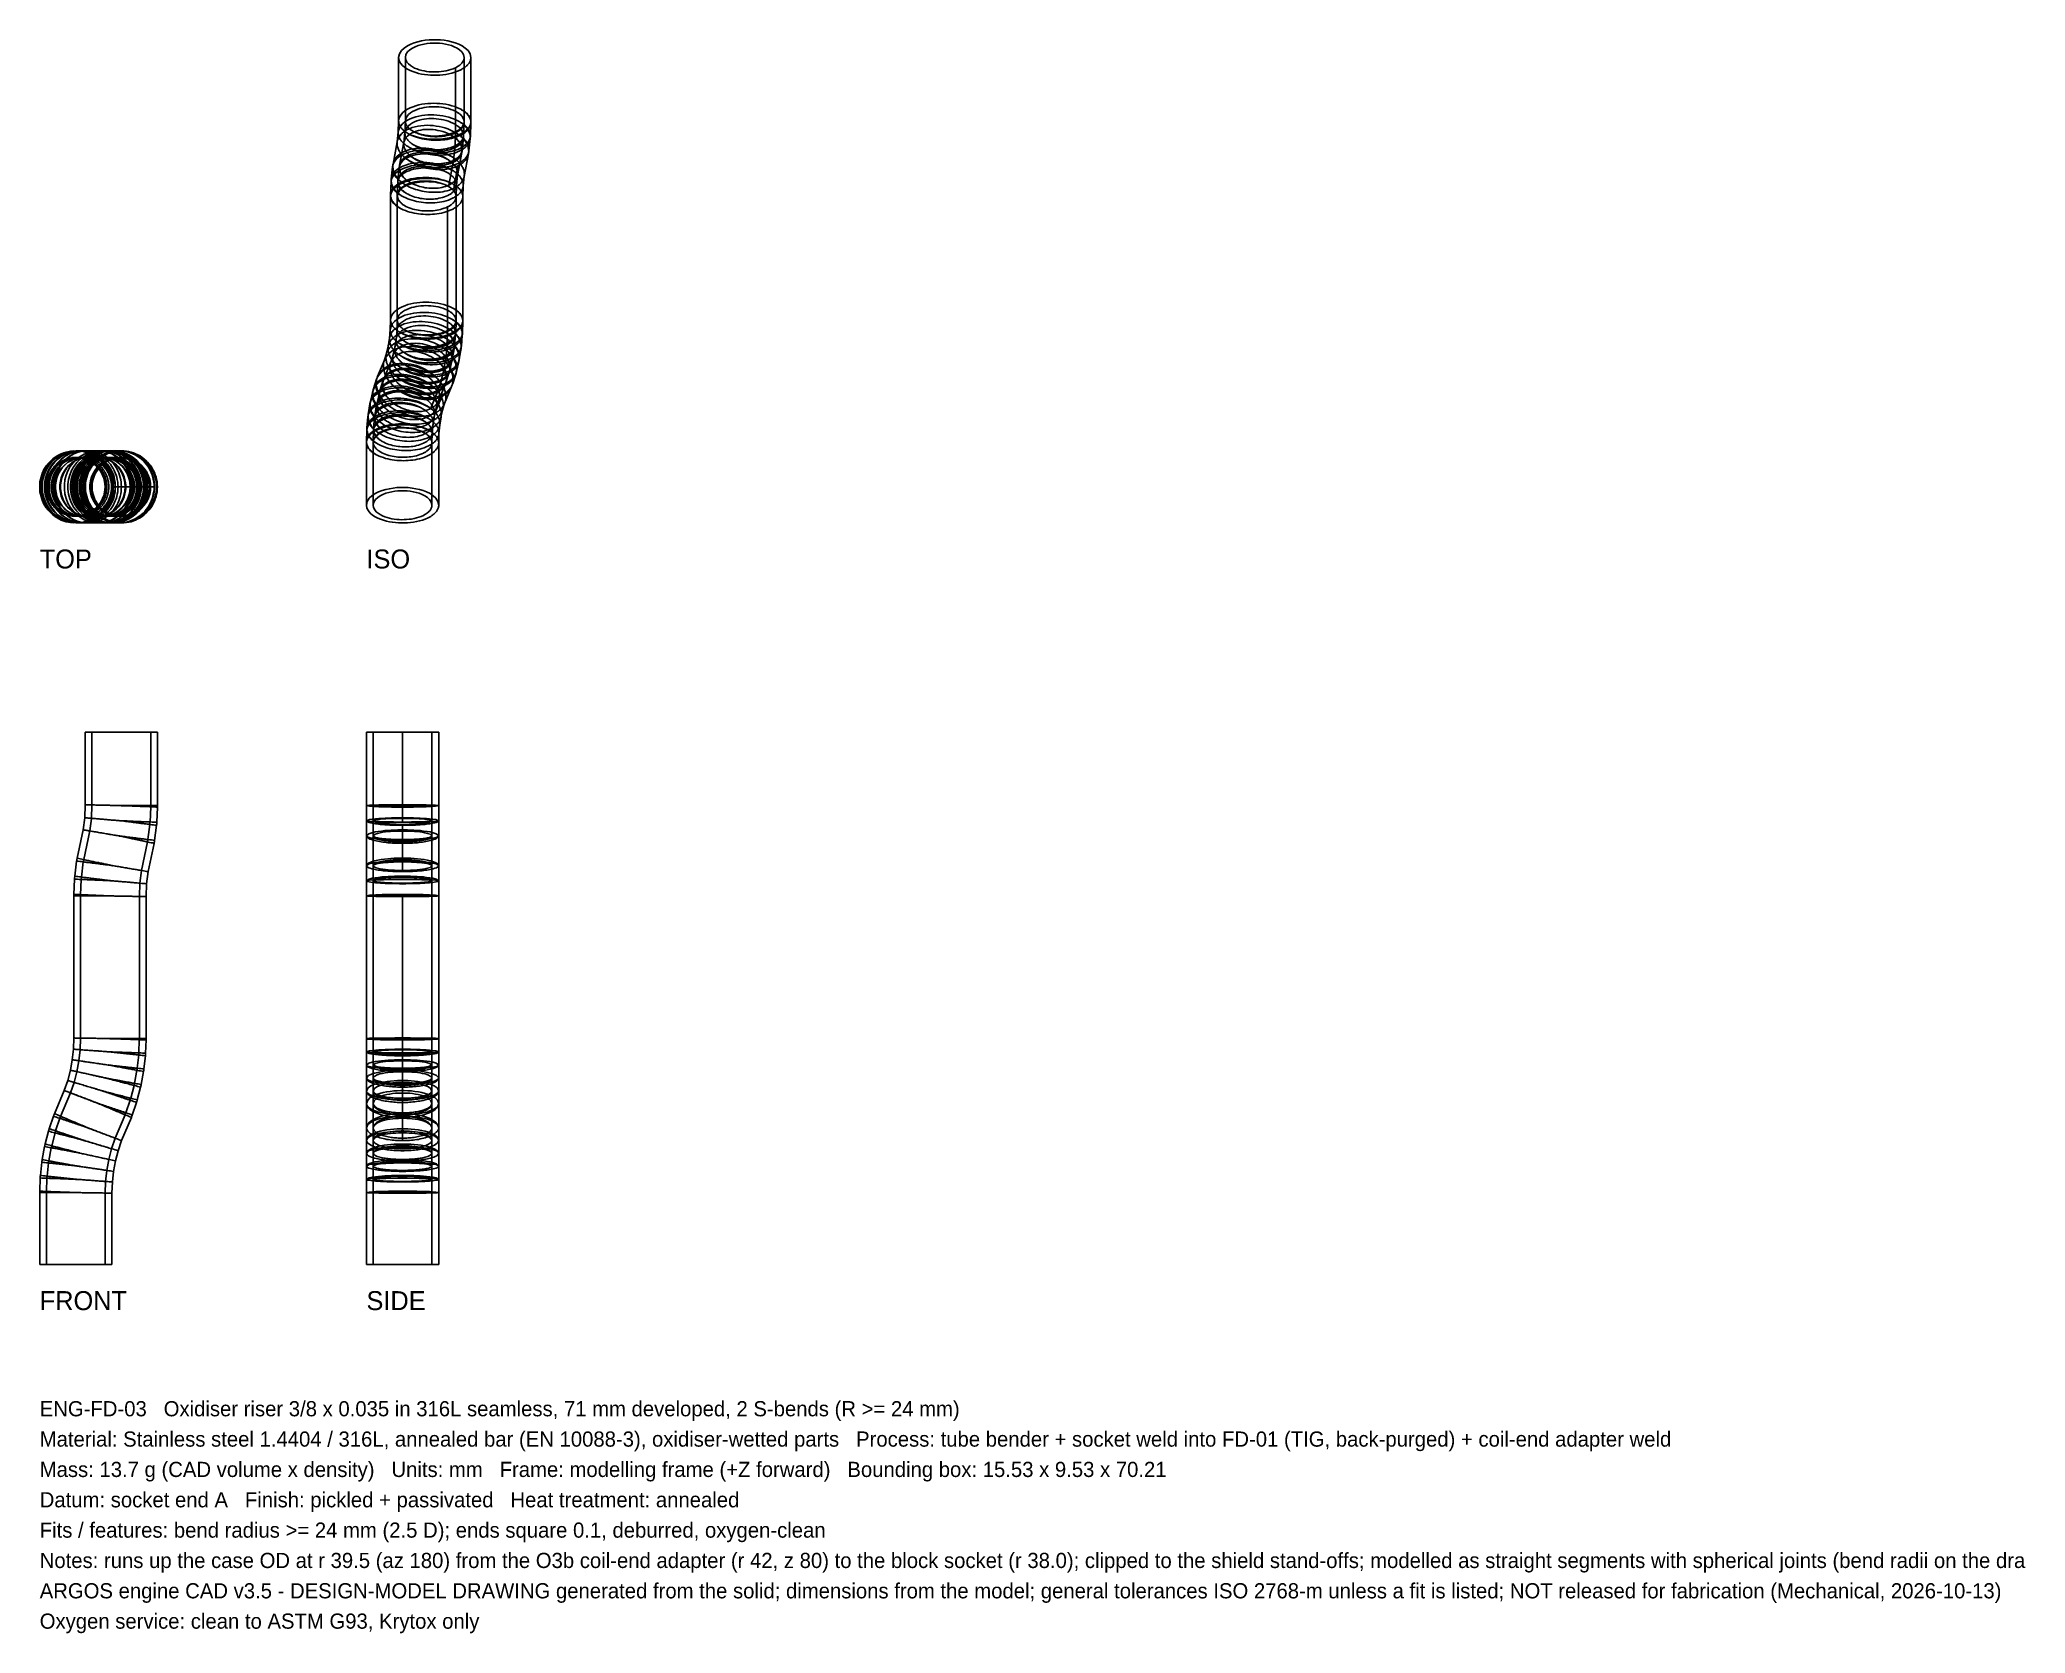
# Model space of a CAD drawing. Header units: millimetres. Extents: x 0 to 262, y -49 to 161.
import ezdxf

# ---------------------------------------------------------------- set-up
doc = ezdxf.new("R2010")
doc.units = ezdxf.units.MM
for name, color, linetype in [('FRONT_HIDDEN', 8, 'CONTINUOUS'), ('FRONT_VISIBLE', 7, 'Continuous'), ('ISO_HIDDEN', 8, 'CONTINUOUS'), ('ISO_VISIBLE', 7, 'Continuous'), ('SIDE_HIDDEN', 8, 'CONTINUOUS'), ('SIDE_VISIBLE', 7, 'Continuous'), ('TOP_HIDDEN', 8, 'CONTINUOUS'), ('TOP_VISIBLE', 7, 'Continuous')]:
    doc.layers.add(name, color=color, linetype=linetype)

msp = doc.modelspace()

# ---------------------------------------------------------------- texts
for s, p in [('ENG-FD-03   Oxidiser riser 3/8 x 0.035 in 316L seamless, 71 mm developed, 2 S-bends (R >= 24 mm)', (0, -20)), ('Material: Stainless steel 1.4404 / 316L, annealed bar (EN 10088-3), oxidiser-wetted parts   Process: tube bender + socket weld into FD-01 (TIG, back-purged) + coil-end adapter weld', (0, -24)), ('Mass: 13.7 g (CAD volume x density)   Units: mm   Frame: modelling frame (+Z forward)   Bounding box: 15.53 x 9.53 x 70.21', (0, -28)), ('Datum: socket end A   Finish: pickled + passivated   Heat treatment: annealed', (0, -32)), ('Fits / features: bend radius >= 24 mm (2.5 D); ends square 0.1, deburred, oxygen-clean', (0, -36)), ('Notes: runs up the case OD at r 39.5 (az 180) from the O3b coil-end adapter (r 42, z 80) to the block socket (r 38.0); clipped to the shield stand-offs; modelled as straight segments with spherical joints (bend radii on the dra', (0, -40)), ('ARGOS engine CAD v3.5 - DESIGN-MODEL DRAWING generated from the solid; dimensions from the model; general tolerances ISO 2768-m unless a fit is listed; NOT released for fabrication (Mechanical, 2026-10-13)', (0, -44)), ('Oxygen service: clean to ASTM G93, Krytox only', (0, -48))]:
    msp.add_text(s, height=2).set_placement(p)
at = {"layer": 'FRONT_VISIBLE'}
msp.add_text('FRONT', height=2.5, dxfattribs=at).set_placement((0, -6))
at = {"layer": 'ISO_VISIBLE'}
msp.add_text('ISO', height=2.5, dxfattribs=at).set_placement((43.08, 91.77))
at = {"layer": 'SIDE_VISIBLE'}
msp.add_text('SIDE', height=2.5, dxfattribs=at).set_placement((43.08, -6))
at = {"layer": 'TOP_VISIBLE'}
msp.add_text('TOP', height=2.5, dxfattribs=at).set_placement((0, 91.77))

# ---------------------------------------------------------------- linework, layer by layer
at = {"layer": 'FRONT_HIDDEN'}
for points in [[(15.52, 70.21), (15.11, 70.21), (14.7, 70.21), (14.28, 70.21), (13.87, 70.21), (13.45, 70.21), (13.04, 70.21), (12.63, 70.21), (12.21, 70.21), (11.8, 70.21), (11.38, 70.21), (10.97, 70.21), (10.56, 70.21), (10.14, 70.21), (9.73, 70.21), (9.31, 70.21), (8.9, 70.21), (8.48, 70.21), (8.07, 70.21), (7.66, 70.21), (7.24, 70.21), (6.83, 70.21), (6.41, 70.21), (6, 70.21)], [(14.64, 70.21), (14.3, 70.21), (13.96, 70.21), (13.63, 70.21), (13.29, 70.21), (12.95, 70.21), (12.62, 70.21), (12.28, 70.21), (11.94, 70.21), (11.6, 70.21), (11.27, 70.21), (10.93, 70.21), (10.59, 70.21), (10.26, 70.21), (9.92, 70.21), (9.58, 70.21), (9.25, 70.21), (8.91, 70.21), (8.57, 70.21), (8.24, 70.21), (7.9, 70.21), (7.56, 70.21), (7.23, 70.21), (6.89, 70.21)], [(6.89, 70.21), (7.23, 70.21), (7.56, 70.21), (7.9, 70.21), (8.24, 70.21), (8.57, 70.21), (8.91, 70.21), (9.25, 70.21), (9.58, 70.21), (9.92, 70.21), (10.26, 70.21), (10.59, 70.21), (10.93, 70.21), (11.27, 70.21), (11.6, 70.21), (11.94, 70.21), (12.28, 70.21), (12.62, 70.21), (12.95, 70.21), (13.29, 70.21), (13.63, 70.21), (13.96, 70.21), (14.3, 70.21), (14.64, 70.21)], [(6.89, 60.59), (6.89, 70.21)], [(14.64, 60.5), (14.64, 70.21)], [(6.82, 58.83), (6.89, 60.59)], [(10.76, 60.51), (10.59, 60.52), (10.43, 60.52), (10.26, 60.52), (10.09, 60.53), (9.92, 60.53), (9.75, 60.53), (9.58, 60.54), (9.42, 60.54), (9.25, 60.55), (9.08, 60.55), (8.91, 60.55), (8.74, 60.56), (8.57, 60.56), (8.4, 60.56), (8.24, 60.57), (8.07, 60.57), (7.9, 60.57), (7.73, 60.58), (7.56, 60.58), (7.39, 60.58), (7.23, 60.59), (7.06, 60.59), (6.89, 60.59)], [(10.76, 60.51), (10.59, 60.52), (10.43, 60.52), (10.26, 60.52), (10.09, 60.53), (9.92, 60.53), (9.75, 60.53), (9.58, 60.54), (9.42, 60.54), (9.25, 60.55), (9.08, 60.55), (8.91, 60.55), (8.74, 60.56), (8.57, 60.56), (8.4, 60.56), (8.24, 60.57), (8.07, 60.57), (7.9, 60.57), (7.73, 60.58), (7.56, 60.58), (7.39, 60.58), (7.23, 60.59), (7.06, 60.59), (6.89, 60.59)], [(6.89, 60.59), (7.06, 60.59), (7.23, 60.59), (7.39, 60.58), (7.56, 60.58), (7.73, 60.58), (7.9, 60.57), (8.07, 60.57), (8.24, 60.57), (8.4, 60.56), (8.57, 60.56), (8.74, 60.56), (8.91, 60.55), (9.08, 60.55), (9.25, 60.55), (9.42, 60.54), (9.58, 60.54), (9.75, 60.53), (9.92, 60.53), (10.09, 60.53), (10.26, 60.52), (10.43, 60.52), (10.59, 60.52), (10.76, 60.51)], [(10.76, 60.52), (10.76, 60.52), (10.76, 60.52), (10.76, 60.52), (10.76, 60.52), (10.76, 60.52), (10.76, 60.52), (10.76, 60.52), (10.76, 60.52), (10.76, 60.52), (10.76, 60.52), (10.76, 60.52), (10.76, 60.52), (10.76, 60.52), (10.76, 60.52), (10.76, 60.52), (10.76, 60.52), (10.76, 60.52), (10.76, 60.52), (10.76, 60.52), (10.76, 60.51), (10.76, 60.51), (10.76, 60.51), (10.76, 60.51)], [(10.76, 60.51), (10.76, 60.51), (10.76, 60.51), (10.76, 60.51), (10.76, 60.52), (10.76, 60.52), (10.76, 60.52), (10.76, 60.52), (10.76, 60.52), (10.76, 60.52), (10.76, 60.52), (10.76, 60.52), (10.76, 60.52), (10.76, 60.52), (10.76, 60.52), (10.76, 60.52), (10.76, 60.52), (10.76, 60.52), (10.76, 60.52), (10.76, 60.52), (10.76, 60.52), (10.76, 60.52), (10.76, 60.52), (10.76, 60.52)], [(11, 60.51), (10.99, 60.51), (10.98, 60.51), (10.97, 60.51), (10.96, 60.52), (10.95, 60.52), (10.94, 60.52), (10.93, 60.52), (10.92, 60.52), (10.91, 60.52), (10.9, 60.52), (10.89, 60.52), (10.88, 60.52), (10.87, 60.52), (10.86, 60.52), (10.85, 60.52), (10.84, 60.52), (10.83, 60.52), (10.81, 60.52), (10.8, 60.52), (10.79, 60.52), (10.78, 60.52), (10.77, 60.52), (10.76, 60.52)], [(10.76, 60.52), (10.77, 60.52), (10.78, 60.52), (10.79, 60.52), (10.8, 60.52), (10.81, 60.52), (10.83, 60.52), (10.84, 60.52), (10.85, 60.52), (10.86, 60.52), (10.87, 60.52), (10.88, 60.52), (10.89, 60.52), (10.9, 60.52), (10.91, 60.52), (10.92, 60.52), (10.93, 60.52), (10.94, 60.52), (10.95, 60.52), (10.96, 60.52), (10.97, 60.51), (10.98, 60.51), (10.99, 60.51), (11, 60.51)], [(10.76, 60.52), (10.78, 60.52), (10.8, 60.52), (10.83, 60.52), (10.85, 60.52), (10.87, 60.52), (10.89, 60.52), (10.91, 60.52), (10.93, 60.52), (10.95, 60.52), (10.97, 60.51), (10.99, 60.51), (11.01, 60.51), (11.03, 60.51), (11.05, 60.51), (11.07, 60.51), (11.1, 60.51), (11.12, 60.51), (11.14, 60.51), (11.16, 60.51), (11.18, 60.51), (11.2, 60.51), (11.22, 60.5), (11.24, 60.5)], [(11.24, 60.5), (11.22, 60.5), (11.2, 60.51), (11.18, 60.51), (11.16, 60.51), (11.14, 60.51), (11.12, 60.51), (11.1, 60.51), (11.07, 60.51), (11.05, 60.51), (11.03, 60.51), (11.01, 60.51), (10.99, 60.51), (10.97, 60.51), (10.95, 60.52), (10.93, 60.52), (10.91, 60.52), (10.89, 60.52), (10.87, 60.52), (10.85, 60.52), (10.83, 60.52), (10.8, 60.52), (10.78, 60.52), (10.76, 60.52)], [(15.52, 60.31), (15.31, 60.32), (15.11, 60.33), (14.9, 60.34), (14.69, 60.35), (14.49, 60.36), (14.28, 60.37), (14.07, 60.38), (13.87, 60.38), (13.66, 60.39), (13.45, 60.4), (13.25, 60.41), (13.04, 60.42), (12.83, 60.43), (12.62, 60.44), (12.42, 60.44), (12.21, 60.45), (12, 60.46), (11.8, 60.47), (11.59, 60.48), (11.38, 60.49), (11.18, 60.5), (10.97, 60.5), (10.76, 60.51)], [(15.52, 60.51), (15.32, 60.51), (15.11, 60.51), (14.9, 60.51), (14.7, 60.51), (14.49, 60.51), (14.28, 60.51), (14.08, 60.51), (13.87, 60.51), (13.66, 60.51), (13.45, 60.51), (13.25, 60.51), (13.04, 60.51), (12.83, 60.51), (12.63, 60.51), (12.42, 60.51), (12.21, 60.51), (12, 60.51), (11.8, 60.51), (11.59, 60.51), (11.38, 60.51), (11.18, 60.51), (10.97, 60.51), (10.76, 60.51)], [(10.76, 60.51), (10.76, 60.51), (10.76, 60.51), (10.76, 60.51), (10.76, 60.51), (10.76, 60.51), (10.76, 60.51), (10.76, 60.51), (10.76, 60.51), (10.76, 60.51), (10.76, 60.51), (10.76, 60.51), (10.76, 60.51), (10.76, 60.51), (10.76, 60.51), (10.76, 60.51), (10.76, 60.51), (10.76, 60.51), (10.76, 60.51), (10.76, 60.51), (10.76, 60.5), (10.76, 60.5), (10.76, 60.5), (10.76, 60.5)], [(10.76, 60.5), (10.76, 60.5), (10.76, 60.5), (10.76, 60.5), (10.76, 60.51), (10.76, 60.51), (10.76, 60.51), (10.76, 60.51), (10.76, 60.51), (10.76, 60.51), (10.76, 60.51), (10.76, 60.51), (10.76, 60.51), (10.76, 60.51), (10.76, 60.51), (10.76, 60.51), (10.76, 60.51), (10.76, 60.51), (10.76, 60.51), (10.76, 60.51), (10.76, 60.51), (10.76, 60.51), (10.76, 60.51), (10.76, 60.51)], [(10.76, 60.51), (10.78, 60.51), (10.8, 60.51), (10.82, 60.51), (10.85, 60.51), (10.87, 60.51), (10.89, 60.51), (10.91, 60.51), (10.93, 60.51), (10.95, 60.51), (10.97, 60.51), (10.99, 60.51), (11.01, 60.51), (11.03, 60.51), (11.05, 60.51), (11.07, 60.51), (11.1, 60.51), (11.12, 60.51), (11.14, 60.51), (11.16, 60.51), (11.18, 60.5), (11.2, 60.5), (11.22, 60.5), (11.24, 60.5)], [(11.24, 60.5), (11.22, 60.5), (11.2, 60.5), (11.18, 60.5), (11.16, 60.51), (11.14, 60.51), (11.12, 60.51), (11.1, 60.51), (11.07, 60.51), (11.05, 60.51), (11.03, 60.51), (11.01, 60.51), (10.99, 60.51), (10.97, 60.51), (10.95, 60.51), (10.93, 60.51), (10.91, 60.51), (10.89, 60.51), (10.87, 60.51), (10.85, 60.51), (10.82, 60.51), (10.8, 60.51), (10.78, 60.51), (10.76, 60.51)], [(10.76, 60.5), (10.77, 60.5), (10.78, 60.5), (10.79, 60.5), (10.8, 60.5), (10.81, 60.5), (10.82, 60.5), (10.84, 60.5), (10.85, 60.5), (10.86, 60.5), (10.87, 60.5), (10.88, 60.5), (10.89, 60.5), (10.9, 60.5), (10.91, 60.5), (10.92, 60.5), (10.93, 60.5), (10.94, 60.5), (10.95, 60.5), (10.96, 60.5), (10.97, 60.5), (10.98, 60.5), (10.99, 60.5), (11, 60.5)], [(11, 60.5), (10.99, 60.5), (10.98, 60.5), (10.97, 60.5), (10.96, 60.5), (10.95, 60.5), (10.94, 60.5), (10.93, 60.5), (10.92, 60.5), (10.91, 60.5), (10.9, 60.5), (10.89, 60.5), (10.88, 60.5), (10.87, 60.5), (10.86, 60.5), (10.85, 60.5), (10.84, 60.5), (10.82, 60.5), (10.81, 60.5), (10.8, 60.5), (10.79, 60.5), (10.78, 60.5), (10.77, 60.5), (10.76, 60.5)], [(10.76, 60.5), (10.78, 60.5), (10.8, 60.5), (10.82, 60.5), (10.85, 60.5), (10.87, 60.5), (10.89, 60.5), (10.91, 60.5), (10.93, 60.5), (10.95, 60.5), (10.97, 60.5), (10.99, 60.5), (11.01, 60.5), (11.03, 60.5), (11.05, 60.5), (11.07, 60.5), (11.1, 60.5), (11.12, 60.5), (11.14, 60.5), (11.16, 60.5), (11.18, 60.5), (11.2, 60.5), (11.22, 60.5), (11.24, 60.5)], [(11.24, 60.5), (11.22, 60.5), (11.2, 60.5), (11.18, 60.5), (11.16, 60.5), (11.14, 60.5), (11.12, 60.5), (11.1, 60.5), (11.07, 60.5), (11.05, 60.5), (11.03, 60.5), (11.01, 60.5), (10.99, 60.5), (10.97, 60.5), (10.95, 60.5), (10.93, 60.5), (10.91, 60.5), (10.89, 60.5), (10.87, 60.5), (10.85, 60.5), (10.82, 60.5), (10.8, 60.5), (10.78, 60.5), (10.76, 60.5)], [(11.24, 60.5), (11.23, 60.5), (11.22, 60.5), (11.21, 60.5), (11.2, 60.51), (11.19, 60.51), (11.18, 60.51), (11.17, 60.51), (11.16, 60.51), (11.15, 60.51), (11.14, 60.51), (11.13, 60.51), (11.12, 60.51), (11.11, 60.51), (11.1, 60.51), (11.08, 60.51), (11.07, 60.51), (11.06, 60.51), (11.05, 60.51), (11.04, 60.51), (11.03, 60.51), (11.02, 60.51), (11.01, 60.51), (11, 60.51)], [(11, 60.51), (11.01, 60.51), (11.02, 60.51), (11.03, 60.51), (11.04, 60.51), (11.05, 60.51), (11.06, 60.51), (11.07, 60.51), (11.08, 60.51), (11.1, 60.51), (11.11, 60.51), (11.12, 60.51), (11.13, 60.51), (11.14, 60.51), (11.15, 60.51), (11.16, 60.51), (11.17, 60.51), (11.18, 60.51), (11.19, 60.51), (11.2, 60.51), (11.21, 60.5), (11.22, 60.5), (11.23, 60.5), (11.24, 60.5)], [(11, 60.5), (11.01, 60.5), (11.02, 60.5), (11.03, 60.5), (11.04, 60.5), (11.05, 60.5), (11.06, 60.5), (11.07, 60.5), (11.08, 60.5), (11.1, 60.5), (11.11, 60.5), (11.12, 60.5), (11.13, 60.5), (11.14, 60.5), (11.15, 60.5), (11.16, 60.5), (11.17, 60.5), (11.18, 60.5), (11.19, 60.5), (11.2, 60.5), (11.21, 60.5), (11.22, 60.5), (11.23, 60.5), (11.24, 60.5)], [(11.24, 60.5), (11.23, 60.5), (11.22, 60.5), (11.21, 60.5), (11.2, 60.5), (11.19, 60.5), (11.18, 60.5), (11.17, 60.5), (11.16, 60.5), (11.15, 60.5), (11.14, 60.5), (11.13, 60.5), (11.12, 60.5), (11.11, 60.5), (11.1, 60.5), (11.08, 60.5), (11.07, 60.5), (11.06, 60.5), (11.05, 60.5), (11.04, 60.5), (11.03, 60.5), (11.02, 60.5), (11.01, 60.5), (11, 60.5)], [(11.24, 60.5), (11.39, 60.5), (11.54, 60.49), (11.68, 60.48), (11.83, 60.48), (11.98, 60.47), (12.13, 60.47), (12.27, 60.46), (12.42, 60.45), (12.57, 60.45), (12.72, 60.44), (12.86, 60.44), (13.01, 60.43), (13.16, 60.42), (13.31, 60.42), (13.45, 60.41), (13.6, 60.4), (13.75, 60.4), (13.9, 60.39), (14.04, 60.39), (14.19, 60.38), (14.34, 60.37), (14.49, 60.37), (14.63, 60.36)], [(14.63, 60.36), (14.49, 60.37), (14.34, 60.37), (14.19, 60.38), (14.04, 60.39), (13.9, 60.39), (13.75, 60.4), (13.6, 60.4), (13.45, 60.41), (13.31, 60.42), (13.16, 60.42), (13.01, 60.43), (12.86, 60.44), (12.72, 60.44), (12.57, 60.45), (12.42, 60.45), (12.27, 60.46), (12.13, 60.47), (11.98, 60.47), (11.83, 60.48), (11.68, 60.48), (11.54, 60.49), (11.39, 60.5), (11.24, 60.5)], [(14.64, 60.5), (14.49, 60.5), (14.34, 60.5), (14.19, 60.5), (14.05, 60.5), (13.9, 60.5), (13.75, 60.5), (13.6, 60.5), (13.46, 60.5), (13.31, 60.5), (13.16, 60.5), (13.01, 60.5), (12.86, 60.5), (12.72, 60.5), (12.57, 60.5), (12.42, 60.5), (12.27, 60.5), (12.13, 60.5), (11.98, 60.5), (11.83, 60.5), (11.68, 60.5), (11.54, 60.5), (11.39, 60.5), (11.24, 60.5)], [(11.24, 60.5), (11.39, 60.5), (11.54, 60.5), (11.68, 60.5), (11.83, 60.5), (11.98, 60.5), (12.13, 60.5), (12.27, 60.5), (12.42, 60.5), (12.57, 60.5), (12.72, 60.5), (12.86, 60.5), (13.01, 60.5), (13.16, 60.5), (13.31, 60.5), (13.46, 60.5), (13.6, 60.5), (13.75, 60.5), (13.9, 60.5), (14.05, 60.5), (14.19, 60.5), (14.34, 60.5), (14.49, 60.5), (14.64, 60.5)], [(11.24, 60.5), (11.39, 60.5), (11.54, 60.49), (11.68, 60.48), (11.83, 60.48), (11.98, 60.47), (12.13, 60.47), (12.27, 60.46), (12.42, 60.45), (12.57, 60.45), (12.72, 60.44), (12.86, 60.44), (13.01, 60.43), (13.16, 60.42), (13.31, 60.42), (13.45, 60.41), (13.6, 60.4), (13.75, 60.4), (13.9, 60.39), (14.04, 60.39), (14.19, 60.38), (14.34, 60.37), (14.49, 60.37), (14.63, 60.36)], [(14.63, 60.36), (14.49, 60.37), (14.34, 60.37), (14.19, 60.38), (14.04, 60.39), (13.9, 60.39), (13.75, 60.4), (13.6, 60.4), (13.45, 60.41), (13.31, 60.42), (13.16, 60.42), (13.01, 60.43), (12.86, 60.44), (12.72, 60.44), (12.57, 60.45), (12.42, 60.45), (12.27, 60.46), (12.13, 60.47), (11.98, 60.47), (11.83, 60.48), (11.68, 60.48), (11.54, 60.49), (11.39, 60.5), (11.24, 60.5)], [(11.24, 60.5), (11.39, 60.5), (11.54, 60.5), (11.68, 60.5), (11.83, 60.5), (11.98, 60.5), (12.13, 60.5), (12.27, 60.5), (12.42, 60.5), (12.57, 60.5), (12.72, 60.5), (12.86, 60.5), (13.01, 60.5), (13.16, 60.5), (13.31, 60.5), (13.46, 60.5), (13.6, 60.5), (13.75, 60.5), (13.9, 60.5), (14.05, 60.5), (14.19, 60.5), (14.34, 60.5), (14.49, 60.5), (14.64, 60.5)], [(14.64, 60.5), (14.49, 60.5), (14.34, 60.5), (14.19, 60.5), (14.05, 60.5), (13.9, 60.5), (13.75, 60.5), (13.6, 60.5), (13.46, 60.5), (13.31, 60.5), (13.16, 60.5), (13.01, 60.5), (12.86, 60.5), (12.72, 60.5), (12.57, 60.5), (12.42, 60.5), (12.27, 60.5), (12.13, 60.5), (11.98, 60.5), (11.83, 60.5), (11.68, 60.5), (11.54, 60.5), (11.39, 60.5), (11.24, 60.5)], [(14.55, 58.34), (14.63, 60.36)], [(14.63, 60.36), (14.63, 60.37), (14.63, 60.37), (14.63, 60.38), (14.63, 60.39), (14.63, 60.39), (14.63, 60.4), (14.63, 60.4), (14.63, 60.41), (14.63, 60.42), (14.63, 60.42), (14.64, 60.43), (14.64, 60.44), (14.64, 60.44), (14.64, 60.45), (14.64, 60.45), (14.64, 60.46), (14.64, 60.47), (14.64, 60.47), (14.64, 60.48), (14.64, 60.48), (14.64, 60.49), (14.64, 60.5), (14.64, 60.5)], [(6.61, 57.17), (6.82, 58.83)], [(10.68, 58.51), (10.51, 58.52), (10.34, 58.54), (10.17, 58.55), (10.01, 58.57), (9.84, 58.58), (9.67, 58.59), (9.5, 58.61), (9.33, 58.62), (9.17, 58.64), (9, 58.65), (8.83, 58.67), (8.66, 58.68), (8.5, 58.69), (8.33, 58.71), (8.16, 58.72), (7.99, 58.74), (7.82, 58.75), (7.66, 58.76), (7.49, 58.78), (7.32, 58.79), (7.15, 58.81), (6.98, 58.82), (6.82, 58.83)], [(10.68, 58.51), (10.51, 58.52), (10.34, 58.54), (10.17, 58.55), (10.01, 58.57), (9.84, 58.58), (9.67, 58.59), (9.5, 58.61), (9.33, 58.62), (9.17, 58.64), (9, 58.65), (8.83, 58.67), (8.66, 58.68), (8.5, 58.69), (8.33, 58.71), (8.16, 58.72), (7.99, 58.74), (7.82, 58.75), (7.66, 58.76), (7.49, 58.78), (7.32, 58.79), (7.15, 58.81), (6.98, 58.82), (6.82, 58.83)], [(6.82, 58.83), (6.98, 58.82), (7.15, 58.81), (7.32, 58.79), (7.49, 58.78), (7.66, 58.76), (7.82, 58.75), (7.99, 58.74), (8.16, 58.72), (8.33, 58.71), (8.5, 58.69), (8.66, 58.68), (8.83, 58.67), (9, 58.65), (9.17, 58.64), (9.33, 58.62), (9.5, 58.61), (9.67, 58.59), (9.84, 58.58), (10.01, 58.57), (10.17, 58.55), (10.34, 58.54), (10.51, 58.52), (10.68, 58.51)], [(10.68, 58.52), (10.68, 58.52), (10.69, 58.52), (10.7, 58.52), (10.7, 58.52), (10.71, 58.52), (10.71, 58.52), (10.72, 58.52), (10.72, 58.52), (10.73, 58.51), (10.73, 58.51), (10.74, 58.51), (10.74, 58.51), (10.75, 58.51), (10.75, 58.51), (10.76, 58.51), (10.76, 58.51), (10.77, 58.51), (10.77, 58.51), (10.78, 58.51), (10.78, 58.51), (10.79, 58.51), (10.79, 58.51), (10.8, 58.51)], [(10.8, 58.51), (10.79, 58.51), (10.79, 58.51), (10.78, 58.51), (10.78, 58.51), (10.77, 58.51), (10.77, 58.51), (10.76, 58.51), (10.76, 58.51), (10.75, 58.51), (10.75, 58.51), (10.74, 58.51), (10.74, 58.51), (10.73, 58.51), (10.73, 58.51), (10.72, 58.52), (10.72, 58.52), (10.71, 58.52), (10.71, 58.52), (10.7, 58.52), (10.7, 58.52), (10.69, 58.52), (10.68, 58.52), (10.68, 58.52)], [(10.68, 58.51), (10.68, 58.51), (10.68, 58.51), (10.68, 58.51), (10.68, 58.51), (10.68, 58.51), (10.68, 58.51), (10.68, 58.51), (10.68, 58.51), (10.68, 58.51), (10.68, 58.51), (10.68, 58.52), (10.68, 58.52), (10.68, 58.52), (10.68, 58.52), (10.68, 58.52), (10.68, 58.52), (10.68, 58.52), (10.68, 58.52), (10.68, 58.52), (10.68, 58.52), (10.68, 58.52), (10.68, 58.52), (10.68, 58.52)], [(10.68, 58.52), (10.68, 58.52), (10.68, 58.52), (10.68, 58.52), (10.68, 58.52), (10.68, 58.52), (10.68, 58.52), (10.68, 58.52), (10.68, 58.52), (10.68, 58.52), (10.68, 58.52), (10.68, 58.52), (10.68, 58.52), (10.68, 58.51), (10.68, 58.51), (10.68, 58.51), (10.68, 58.51), (10.68, 58.51), (10.68, 58.51), (10.68, 58.51), (10.68, 58.51), (10.68, 58.51), (10.68, 58.51), (10.68, 58.51)], [(10.68, 58.52), (10.69, 58.52), (10.7, 58.52), (10.71, 58.52), (10.72, 58.52), (10.73, 58.51), (10.74, 58.51), (10.75, 58.51), (10.76, 58.51), (10.77, 58.51), (10.78, 58.51), (10.79, 58.51), (10.8, 58.5), (10.81, 58.5), (10.82, 58.5), (10.83, 58.5), (10.84, 58.5), (10.86, 58.5), (10.87, 58.5), (10.88, 58.5), (10.89, 58.49), (10.9, 58.49), (10.91, 58.49), (10.92, 58.49)], [(10.92, 58.49), (10.91, 58.49), (10.9, 58.49), (10.89, 58.49), (10.88, 58.5), (10.87, 58.5), (10.86, 58.5), (10.84, 58.5), (10.83, 58.5), (10.82, 58.5), (10.81, 58.5), (10.8, 58.5), (10.79, 58.51), (10.78, 58.51), (10.77, 58.51), (10.76, 58.51), (10.75, 58.51), (10.74, 58.51), (10.73, 58.51), (10.72, 58.52), (10.71, 58.52), (10.7, 58.52), (10.69, 58.52), (10.68, 58.52)], [(15.4, 57.92), (15.2, 57.94), (14.99, 57.97), (14.79, 57.99), (14.58, 58.02), (14.38, 58.04), (14.17, 58.07), (13.97, 58.1), (13.76, 58.12), (13.55, 58.15), (13.35, 58.17), (13.14, 58.2), (12.94, 58.23), (12.73, 58.25), (12.53, 58.28), (12.32, 58.3), (12.12, 58.33), (11.91, 58.36), (11.71, 58.38), (11.5, 58.41), (11.3, 58.43), (11.09, 58.46), (10.88, 58.48), (10.68, 58.51)], [(15.44, 58.31), (15.23, 58.32), (15.02, 58.33), (14.82, 58.34), (14.61, 58.35), (14.4, 58.35), (14.2, 58.36), (13.99, 58.37), (13.78, 58.38), (13.58, 58.39), (13.37, 58.4), (13.16, 58.41), (12.95, 58.42), (12.75, 58.42), (12.54, 58.43), (12.33, 58.44), (12.13, 58.45), (11.92, 58.46), (11.71, 58.47), (11.51, 58.48), (11.3, 58.48), (11.09, 58.49), (10.89, 58.5), (10.68, 58.51)], [(10.68, 58.51), (10.68, 58.51), (10.68, 58.51), (10.68, 58.51), (10.68, 58.51), (10.68, 58.51), (10.68, 58.51), (10.68, 58.51), (10.68, 58.51), (10.68, 58.51), (10.68, 58.51), (10.68, 58.51), (10.68, 58.51), (10.68, 58.5), (10.68, 58.5), (10.68, 58.5), (10.68, 58.5), (10.68, 58.5), (10.68, 58.5), (10.68, 58.5), (10.68, 58.5), (10.68, 58.5), (10.68, 58.5), (10.68, 58.5)], [(10.68, 58.5), (10.68, 58.5), (10.68, 58.5), (10.68, 58.5), (10.68, 58.5), (10.68, 58.5), (10.68, 58.5), (10.68, 58.5), (10.68, 58.5), (10.68, 58.5), (10.68, 58.5), (10.68, 58.51), (10.68, 58.51), (10.68, 58.51), (10.68, 58.51), (10.68, 58.51), (10.68, 58.51), (10.68, 58.51), (10.68, 58.51), (10.68, 58.51), (10.68, 58.51), (10.68, 58.51), (10.68, 58.51), (10.68, 58.51)], [(10.68, 58.51), (10.69, 58.51), (10.7, 58.51), (10.71, 58.51), (10.72, 58.51), (10.73, 58.51), (10.74, 58.51), (10.75, 58.5), (10.76, 58.5), (10.77, 58.5), (10.78, 58.5), (10.79, 58.5), (10.8, 58.5), (10.81, 58.5), (10.82, 58.5), (10.83, 58.5), (10.84, 58.5), (10.86, 58.5), (10.87, 58.49), (10.88, 58.49), (10.89, 58.49), (10.9, 58.49), (10.91, 58.49), (10.92, 58.49)], [(10.92, 58.49), (10.91, 58.49), (10.9, 58.49), (10.89, 58.49), (10.88, 58.49), (10.87, 58.49), (10.86, 58.5), (10.84, 58.5), (10.83, 58.5), (10.82, 58.5), (10.81, 58.5), (10.8, 58.5), (10.79, 58.5), (10.78, 58.5), (10.77, 58.5), (10.76, 58.5), (10.75, 58.5), (10.74, 58.51), (10.73, 58.51), (10.72, 58.51), (10.71, 58.51), (10.7, 58.51), (10.69, 58.51), (10.68, 58.51)], [(10.68, 58.5), (10.68, 58.5), (10.69, 58.5), (10.69, 58.5), (10.7, 58.5), (10.7, 58.5), (10.71, 58.5), (10.71, 58.5), (10.72, 58.5), (10.72, 58.5), (10.73, 58.5), (10.74, 58.5), (10.74, 58.5), (10.75, 58.5), (10.75, 58.5), (10.76, 58.5), (10.76, 58.5), (10.77, 58.5), (10.77, 58.5), (10.78, 58.5), (10.78, 58.5), (10.79, 58.5), (10.79, 58.5), (10.8, 58.5)], [(10.8, 58.5), (10.79, 58.5), (10.79, 58.5), (10.78, 58.5), (10.78, 58.5), (10.77, 58.5), (10.77, 58.5), (10.76, 58.5), (10.76, 58.5), (10.75, 58.5), (10.75, 58.5), (10.74, 58.5), (10.74, 58.5), (10.73, 58.5), (10.72, 58.5), (10.72, 58.5), (10.71, 58.5), (10.71, 58.5), (10.7, 58.5), (10.7, 58.5), (10.69, 58.5), (10.69, 58.5), (10.68, 58.5), (10.68, 58.5)], [(10.68, 58.5), (10.69, 58.5), (10.7, 58.5), (10.71, 58.5), (10.72, 58.5), (10.73, 58.5), (10.74, 58.5), (10.75, 58.5), (10.76, 58.5), (10.77, 58.5), (10.78, 58.5), (10.79, 58.5), (10.8, 58.5), (10.81, 58.49), (10.82, 58.49), (10.83, 58.49), (10.84, 58.49), (10.85, 58.49), (10.87, 58.49), (10.88, 58.49), (10.89, 58.49), (10.9, 58.49), (10.91, 58.49), (10.92, 58.49)], [(10.92, 58.49), (10.91, 58.49), (10.9, 58.49), (10.89, 58.49), (10.88, 58.49), (10.87, 58.49), (10.85, 58.49), (10.84, 58.49), (10.83, 58.49), (10.82, 58.49), (10.81, 58.49), (10.8, 58.5), (10.79, 58.5), (10.78, 58.5), (10.77, 58.5), (10.76, 58.5), (10.75, 58.5), (10.74, 58.5), (10.73, 58.5), (10.72, 58.5), (10.71, 58.5), (10.7, 58.5), (10.69, 58.5), (10.68, 58.5)], [(10.8, 58.51), (10.8, 58.5), (10.81, 58.5), (10.81, 58.5), (10.82, 58.5), (10.82, 58.5), (10.83, 58.5), (10.83, 58.5), (10.84, 58.5), (10.84, 58.5), (10.85, 58.5), (10.86, 58.5), (10.86, 58.5), (10.87, 58.5), (10.87, 58.5), (10.88, 58.5), (10.88, 58.49), (10.89, 58.49), (10.89, 58.49), (10.9, 58.49), (10.9, 58.49), (10.91, 58.49), (10.91, 58.49), (10.92, 58.49)], [(10.92, 58.49), (10.91, 58.49), (10.91, 58.49), (10.9, 58.49), (10.9, 58.49), (10.89, 58.49), (10.89, 58.49), (10.88, 58.49), (10.88, 58.5), (10.87, 58.5), (10.87, 58.5), (10.86, 58.5), (10.86, 58.5), (10.85, 58.5), (10.84, 58.5), (10.84, 58.5), (10.83, 58.5), (10.83, 58.5), (10.82, 58.5), (10.82, 58.5), (10.81, 58.5), (10.81, 58.5), (10.8, 58.5), (10.8, 58.51)], [(10.8, 58.5), (10.8, 58.5), (10.81, 58.49), (10.81, 58.49), (10.82, 58.49), (10.82, 58.49), (10.83, 58.49), (10.83, 58.49), (10.84, 58.49), (10.84, 58.49), (10.85, 58.49), (10.85, 58.49), (10.86, 58.49), (10.87, 58.49), (10.87, 58.49), (10.88, 58.49), (10.88, 58.49), (10.89, 58.49), (10.89, 58.49), (10.9, 58.49), (10.9, 58.49), (10.91, 58.49), (10.91, 58.49), (10.92, 58.49)], [(10.92, 58.49), (10.91, 58.49), (10.91, 58.49), (10.9, 58.49), (10.9, 58.49), (10.89, 58.49), (10.89, 58.49), (10.88, 58.49), (10.88, 58.49), (10.87, 58.49), (10.87, 58.49), (10.86, 58.49), (10.85, 58.49), (10.85, 58.49), (10.84, 58.49), (10.84, 58.49), (10.83, 58.49), (10.83, 58.49), (10.82, 58.49), (10.82, 58.49), (10.81, 58.49), (10.81, 58.49), (10.8, 58.5), (10.8, 58.5)], [(10.92, 58.49), (11.07, 58.47), (11.23, 58.45), (11.39, 58.43), (11.54, 58.41), (11.7, 58.39), (11.86, 58.37), (12.01, 58.35), (12.17, 58.33), (12.33, 58.31), (12.49, 58.29), (12.64, 58.27), (12.8, 58.25), (12.96, 58.23), (13.11, 58.21), (13.27, 58.19), (13.43, 58.17), (13.58, 58.15), (13.74, 58.14), (13.9, 58.12), (14.05, 58.1), (14.21, 58.08), (14.37, 58.06), (14.52, 58.04)], [(14.52, 58.04), (14.37, 58.06), (14.21, 58.08), (14.05, 58.1), (13.9, 58.12), (13.74, 58.14), (13.58, 58.15), (13.43, 58.17), (13.27, 58.19), (13.11, 58.21), (12.96, 58.23), (12.8, 58.25), (12.64, 58.27), (12.49, 58.29), (12.33, 58.31), (12.17, 58.33), (12.01, 58.35), (11.86, 58.37), (11.7, 58.39), (11.54, 58.41), (11.39, 58.43), (11.23, 58.45), (11.07, 58.47), (10.92, 58.49)], [(10.92, 58.49), (11.07, 58.47), (11.23, 58.45), (11.39, 58.43), (11.54, 58.41), (11.7, 58.39), (11.86, 58.37), (12.01, 58.35), (12.17, 58.33), (12.33, 58.31), (12.49, 58.29), (12.64, 58.27), (12.8, 58.25), (12.96, 58.23), (13.11, 58.21), (13.27, 58.19), (13.43, 58.17), (13.58, 58.15), (13.74, 58.14), (13.9, 58.12), (14.05, 58.1), (14.21, 58.08), (14.37, 58.06), (14.52, 58.04)], [(14.52, 58.04), (14.37, 58.06), (14.21, 58.08), (14.05, 58.1), (13.9, 58.12), (13.74, 58.14), (13.58, 58.15), (13.43, 58.17), (13.27, 58.19), (13.11, 58.21), (12.96, 58.23), (12.8, 58.25), (12.64, 58.27), (12.49, 58.29), (12.33, 58.31), (12.17, 58.33), (12.01, 58.35), (11.86, 58.37), (11.7, 58.39), (11.54, 58.41), (11.39, 58.43), (11.23, 58.45), (11.07, 58.47), (10.92, 58.49)], [(10.92, 58.49), (11.08, 58.48), (11.23, 58.48), (11.39, 58.47), (11.55, 58.46), (11.71, 58.46), (11.86, 58.45), (12.02, 58.44), (12.18, 58.44), (12.34, 58.43), (12.5, 58.42), (12.65, 58.42), (12.81, 58.41), (12.97, 58.4), (13.13, 58.4), (13.29, 58.39), (13.44, 58.38), (13.6, 58.38), (13.76, 58.37), (13.92, 58.37), (14.07, 58.36), (14.23, 58.35), (14.39, 58.35), (14.55, 58.34)], [(14.55, 58.34), (14.39, 58.35), (14.23, 58.35), (14.07, 58.36), (13.92, 58.37), (13.76, 58.37), (13.6, 58.38), (13.44, 58.38), (13.29, 58.39), (13.13, 58.4), (12.97, 58.4), (12.81, 58.41), (12.65, 58.42), (12.5, 58.42), (12.34, 58.43), (12.18, 58.44), (12.02, 58.44), (11.86, 58.45), (11.71, 58.46), (11.55, 58.46), (11.39, 58.47), (11.23, 58.48), (11.08, 58.48), (10.92, 58.49)], [(10.92, 58.49), (11.08, 58.48), (11.23, 58.48), (11.39, 58.47), (11.55, 58.46), (11.71, 58.46), (11.86, 58.45), (12.02, 58.44), (12.18, 58.44), (12.34, 58.43), (12.5, 58.42), (12.65, 58.42), (12.81, 58.41), (12.97, 58.4), (13.13, 58.4), (13.29, 58.39), (13.44, 58.38), (13.6, 58.38), (13.76, 58.37), (13.92, 58.37), (14.07, 58.36), (14.23, 58.35), (14.39, 58.35), (14.55, 58.34)], [(14.55, 58.34), (14.39, 58.35), (14.23, 58.35), (14.07, 58.36), (13.92, 58.37), (13.76, 58.37), (13.6, 58.38), (13.44, 58.38), (13.29, 58.39), (13.13, 58.4), (12.97, 58.4), (12.81, 58.41), (12.65, 58.42), (12.5, 58.42), (12.34, 58.43), (12.18, 58.44), (12.02, 58.44), (11.86, 58.45), (11.71, 58.46), (11.55, 58.46), (11.39, 58.47), (11.23, 58.48), (11.08, 58.48), (10.92, 58.49)], [(14.27, 56.03), (14.52, 58.04)], [(14.52, 58.04), (14.52, 58.05), (14.53, 58.06), (14.53, 58.08), (14.53, 58.09), (14.53, 58.1), (14.53, 58.11), (14.53, 58.13), (14.53, 58.14), (14.54, 58.15), (14.54, 58.17), (14.54, 58.18), (14.54, 58.19), (14.54, 58.21), (14.54, 58.22), (14.54, 58.23), (14.54, 58.25), (14.54, 58.26), (14.54, 58.27), (14.55, 58.29), (14.55, 58.3), (14.55, 58.31), (14.55, 58.33), (14.55, 58.34)], [(5.81, 53.39), (6.61, 57.17)], [(10.43, 56.52), (10.26, 56.55), (10.1, 56.58), (9.93, 56.61), (9.76, 56.63), (9.6, 56.66), (9.43, 56.69), (9.26, 56.72), (9.1, 56.75), (8.93, 56.77), (8.77, 56.8), (8.6, 56.83), (8.43, 56.86), (8.27, 56.89), (8.1, 56.91), (7.94, 56.94), (7.77, 56.97), (7.6, 57), (7.44, 57.03), (7.27, 57.05), (7.1, 57.08), (6.94, 57.11), (6.77, 57.14), (6.61, 57.17)], [(10.43, 56.52), (10.26, 56.55), (10.1, 56.58), (9.93, 56.61), (9.76, 56.63), (9.6, 56.66), (9.43, 56.69), (9.26, 56.72), (9.1, 56.75), (8.93, 56.77), (8.77, 56.8), (8.6, 56.83), (8.43, 56.86), (8.27, 56.89), (8.1, 56.91), (7.94, 56.94), (7.77, 56.97), (7.6, 57), (7.44, 57.03), (7.27, 57.05), (7.1, 57.08), (6.94, 57.11), (6.77, 57.14), (6.61, 57.17)], [(6.61, 57.17), (6.77, 57.14), (6.94, 57.11), (7.1, 57.08), (7.27, 57.05), (7.44, 57.03), (7.6, 57), (7.77, 56.97), (7.94, 56.94), (8.1, 56.91), (8.27, 56.89), (8.43, 56.86), (8.6, 56.83), (8.77, 56.8), (8.93, 56.77), (9.1, 56.75), (9.26, 56.72), (9.43, 56.69), (9.6, 56.66), (9.76, 56.63), (9.93, 56.61), (10.1, 56.58), (10.26, 56.55), (10.43, 56.52)], [(10.43, 56.53), (10.43, 56.53), (10.44, 56.53), (10.45, 56.53), (10.45, 56.53), (10.46, 56.53), (10.46, 56.52), (10.47, 56.52), (10.47, 56.52), (10.48, 56.52), (10.48, 56.52), (10.49, 56.52), (10.49, 56.52), (10.5, 56.52), (10.5, 56.52), (10.51, 56.52), (10.51, 56.51), (10.52, 56.51), (10.52, 56.51), (10.53, 56.51), (10.53, 56.51), (10.54, 56.51), (10.54, 56.51), (10.55, 56.51)], [(10.55, 56.51), (10.54, 56.51), (10.54, 56.51), (10.53, 56.51), (10.53, 56.51), (10.52, 56.51), (10.52, 56.51), (10.51, 56.51), (10.51, 56.52), (10.5, 56.52), (10.5, 56.52), (10.49, 56.52), (10.49, 56.52), (10.48, 56.52), (10.48, 56.52), (10.47, 56.52), (10.47, 56.52), (10.46, 56.52), (10.46, 56.53), (10.45, 56.53), (10.45, 56.53), (10.44, 56.53), (10.43, 56.53), (10.43, 56.53)], [(10.43, 56.52), (10.43, 56.52), (10.43, 56.52), (10.43, 56.52), (10.43, 56.52), (10.43, 56.52), (10.43, 56.52), (10.43, 56.52), (10.43, 56.52), (10.43, 56.53), (10.43, 56.53), (10.43, 56.53), (10.43, 56.53), (10.43, 56.53), (10.43, 56.53), (10.43, 56.53), (10.43, 56.53), (10.43, 56.53), (10.43, 56.53), (10.43, 56.53), (10.43, 56.53), (10.43, 56.53), (10.43, 56.53), (10.43, 56.53)], [(10.43, 56.53), (10.43, 56.53), (10.43, 56.53), (10.43, 56.53), (10.43, 56.53), (10.43, 56.53), (10.43, 56.53), (10.43, 56.53), (10.43, 56.53), (10.43, 56.53), (10.43, 56.53), (10.43, 56.53), (10.43, 56.53), (10.43, 56.53), (10.43, 56.53), (10.43, 56.52), (10.43, 56.52), (10.43, 56.52), (10.43, 56.52), (10.43, 56.52), (10.43, 56.52), (10.43, 56.52), (10.43, 56.52), (10.43, 56.52)], [(10.43, 56.53), (10.44, 56.53), (10.45, 56.53), (10.46, 56.52), (10.47, 56.52), (10.48, 56.52), (10.49, 56.52), (10.5, 56.52), (10.51, 56.51), (10.52, 56.51), (10.53, 56.51), (10.54, 56.51), (10.55, 56.51), (10.56, 56.5), (10.57, 56.5), (10.58, 56.5), (10.59, 56.5), (10.6, 56.49), (10.61, 56.49), (10.62, 56.49), (10.63, 56.49), (10.64, 56.49), (10.65, 56.48), (10.66, 56.48)], [(10.66, 56.48), (10.65, 56.48), (10.64, 56.49), (10.63, 56.49), (10.62, 56.49), (10.61, 56.49), (10.6, 56.49), (10.59, 56.5), (10.58, 56.5), (10.57, 56.5), (10.56, 56.5), (10.55, 56.51), (10.54, 56.51), (10.53, 56.51), (10.52, 56.51), (10.51, 56.51), (10.5, 56.52), (10.49, 56.52), (10.48, 56.52), (10.47, 56.52), (10.46, 56.52), (10.45, 56.53), (10.44, 56.53), (10.43, 56.53)], [(15.09, 55.53), (14.88, 55.58), (14.68, 55.62), (14.48, 55.66), (14.28, 55.71), (14.07, 55.75), (13.87, 55.79), (13.67, 55.83), (13.47, 55.88), (13.26, 55.92), (13.06, 55.96), (12.86, 56.01), (12.66, 56.05), (12.45, 56.09), (12.25, 56.14), (12.05, 56.18), (11.85, 56.22), (11.64, 56.26), (11.44, 56.31), (11.24, 56.35), (11.04, 56.39), (10.83, 56.44), (10.63, 56.48), (10.43, 56.52)], [(15.15, 55.93), (14.95, 55.95), (14.74, 55.98), (14.54, 56), (14.33, 56.03), (14.13, 56.06), (13.92, 56.08), (13.72, 56.11), (13.51, 56.13), (13.3, 56.16), (13.1, 56.19), (12.89, 56.21), (12.69, 56.24), (12.48, 56.26), (12.28, 56.29), (12.07, 56.31), (11.87, 56.34), (11.66, 56.37), (11.46, 56.39), (11.25, 56.42), (11.04, 56.44), (10.84, 56.47), (10.63, 56.5), (10.43, 56.52)], [(10.43, 56.52), (10.43, 56.52), (10.43, 56.52), (10.43, 56.52), (10.43, 56.52), (10.43, 56.52), (10.43, 56.52), (10.43, 56.52), (10.43, 56.52), (10.43, 56.52), (10.43, 56.52), (10.43, 56.52), (10.43, 56.52), (10.43, 56.52), (10.43, 56.52), (10.43, 56.52), (10.43, 56.51), (10.43, 56.51), (10.43, 56.51), (10.43, 56.51), (10.43, 56.51), (10.43, 56.51), (10.43, 56.51), (10.43, 56.51)], [(10.43, 56.51), (10.43, 56.51), (10.43, 56.51), (10.43, 56.51), (10.43, 56.51), (10.43, 56.51), (10.43, 56.51), (10.43, 56.51), (10.43, 56.52), (10.43, 56.52), (10.43, 56.52), (10.43, 56.52), (10.43, 56.52), (10.43, 56.52), (10.43, 56.52), (10.43, 56.52), (10.43, 56.52), (10.43, 56.52), (10.43, 56.52), (10.43, 56.52), (10.43, 56.52), (10.43, 56.52), (10.43, 56.52), (10.43, 56.52)], [(10.43, 56.52), (10.44, 56.52), (10.45, 56.52), (10.46, 56.52), (10.47, 56.51), (10.48, 56.51), (10.49, 56.51), (10.5, 56.51), (10.51, 56.51), (10.52, 56.51), (10.53, 56.5), (10.54, 56.5), (10.55, 56.5), (10.56, 56.5), (10.57, 56.5), (10.58, 56.5), (10.59, 56.49), (10.6, 56.49), (10.61, 56.49), (10.62, 56.49), (10.63, 56.49), (10.64, 56.49), (10.65, 56.48), (10.66, 56.48)], [(10.66, 56.48), (10.65, 56.48), (10.64, 56.49), (10.63, 56.49), (10.62, 56.49), (10.61, 56.49), (10.6, 56.49), (10.59, 56.49), (10.58, 56.5), (10.57, 56.5), (10.56, 56.5), (10.55, 56.5), (10.54, 56.5), (10.53, 56.5), (10.52, 56.51), (10.51, 56.51), (10.5, 56.51), (10.49, 56.51), (10.48, 56.51), (10.47, 56.51), (10.46, 56.52), (10.45, 56.52), (10.44, 56.52), (10.43, 56.52)], [(10.43, 56.51), (10.43, 56.51), (10.44, 56.51), (10.44, 56.51), (10.45, 56.51), (10.45, 56.51), (10.46, 56.51), (10.46, 56.51), (10.47, 56.51), (10.47, 56.51), (10.48, 56.51), (10.48, 56.5), (10.49, 56.5), (10.49, 56.5), (10.5, 56.5), (10.5, 56.5), (10.51, 56.5), (10.51, 56.5), (10.52, 56.5), (10.52, 56.5), (10.53, 56.5), (10.54, 56.5), (10.54, 56.5), (10.55, 56.5)], [(10.55, 56.5), (10.54, 56.5), (10.54, 56.5), (10.53, 56.5), (10.52, 56.5), (10.52, 56.5), (10.51, 56.5), (10.51, 56.5), (10.5, 56.5), (10.5, 56.5), (10.49, 56.5), (10.49, 56.5), (10.48, 56.5), (10.48, 56.51), (10.47, 56.51), (10.47, 56.51), (10.46, 56.51), (10.46, 56.51), (10.45, 56.51), (10.45, 56.51), (10.44, 56.51), (10.44, 56.51), (10.43, 56.51), (10.43, 56.51)], [(10.43, 56.51), (10.44, 56.51), (10.45, 56.51), (10.46, 56.51), (10.47, 56.51), (10.48, 56.51), (10.49, 56.5), (10.5, 56.5), (10.51, 56.5), (10.52, 56.5), (10.53, 56.5), (10.54, 56.5), (10.55, 56.5), (10.56, 56.49), (10.57, 56.49), (10.58, 56.49), (10.59, 56.49), (10.6, 56.49), (10.61, 56.49), (10.62, 56.49), (10.63, 56.49), (10.64, 56.48), (10.65, 56.48), (10.66, 56.48)], [(10.66, 56.48), (10.65, 56.48), (10.64, 56.48), (10.63, 56.49), (10.62, 56.49), (10.61, 56.49), (10.6, 56.49), (10.59, 56.49), (10.58, 56.49), (10.57, 56.49), (10.56, 56.49), (10.55, 56.5), (10.54, 56.5), (10.53, 56.5), (10.52, 56.5), (10.51, 56.5), (10.5, 56.5), (10.49, 56.5), (10.48, 56.51), (10.47, 56.51), (10.46, 56.51), (10.45, 56.51), (10.44, 56.51), (10.43, 56.51)], [(10.55, 56.51), (10.55, 56.51), (10.56, 56.5), (10.56, 56.5), (10.57, 56.5), (10.57, 56.5), (10.58, 56.5), (10.58, 56.5), (10.59, 56.5), (10.59, 56.5), (10.6, 56.5), (10.6, 56.49), (10.61, 56.49), (10.61, 56.49), (10.62, 56.49), (10.62, 56.49), (10.63, 56.49), (10.63, 56.49), (10.64, 56.49), (10.64, 56.49), (10.65, 56.48), (10.65, 56.48), (10.66, 56.48), (10.66, 56.48)], [(10.66, 56.48), (10.66, 56.48), (10.65, 56.48), (10.65, 56.48), (10.64, 56.49), (10.64, 56.49), (10.63, 56.49), (10.63, 56.49), (10.62, 56.49), (10.62, 56.49), (10.61, 56.49), (10.61, 56.49), (10.6, 56.49), (10.6, 56.5), (10.59, 56.5), (10.59, 56.5), (10.58, 56.5), (10.58, 56.5), (10.57, 56.5), (10.57, 56.5), (10.56, 56.5), (10.56, 56.5), (10.55, 56.51), (10.55, 56.51)], [(10.55, 56.5), (10.55, 56.5), (10.56, 56.5), (10.56, 56.49), (10.57, 56.49), (10.57, 56.49), (10.58, 56.49), (10.58, 56.49), (10.59, 56.49), (10.59, 56.49), (10.6, 56.49), (10.6, 56.49), (10.61, 56.49), (10.61, 56.49), (10.62, 56.49), (10.62, 56.49), (10.63, 56.49), (10.63, 56.49), (10.64, 56.48), (10.64, 56.48), (10.65, 56.48), (10.65, 56.48), (10.66, 56.48), (10.66, 56.48)], [(10.66, 56.48), (10.66, 56.48), (10.65, 56.48), (10.65, 56.48), (10.64, 56.48), (10.64, 56.48), (10.63, 56.49), (10.63, 56.49), (10.62, 56.49), (10.62, 56.49), (10.61, 56.49), (10.61, 56.49), (10.6, 56.49), (10.6, 56.49), (10.59, 56.49), (10.59, 56.49), (10.58, 56.49), (10.58, 56.49), (10.57, 56.49), (10.57, 56.49), (10.56, 56.49), (10.56, 56.5), (10.55, 56.5), (10.55, 56.5)], [(10.66, 56.48), (10.82, 56.45), (10.97, 56.42), (11.13, 56.38), (11.28, 56.35), (11.44, 56.32), (11.59, 56.29), (11.75, 56.25), (11.9, 56.22), (12.06, 56.19), (12.21, 56.15), (12.36, 56.12), (12.52, 56.09), (12.67, 56.06), (12.83, 56.02), (12.98, 55.99), (13.14, 55.96), (13.29, 55.92), (13.45, 55.89), (13.6, 55.86), (13.76, 55.83), (13.91, 55.79), (14.06, 55.76), (14.22, 55.73)], [(14.22, 55.73), (14.06, 55.76), (13.91, 55.79), (13.76, 55.83), (13.6, 55.86), (13.45, 55.89), (13.29, 55.92), (13.14, 55.96), (12.98, 55.99), (12.83, 56.02), (12.67, 56.06), (12.52, 56.09), (12.36, 56.12), (12.21, 56.15), (12.06, 56.19), (11.9, 56.22), (11.75, 56.25), (11.59, 56.29), (11.44, 56.32), (11.28, 56.35), (11.13, 56.38), (10.97, 56.42), (10.82, 56.45), (10.66, 56.48)], [(10.66, 56.48), (10.82, 56.45), (10.97, 56.42), (11.13, 56.38), (11.28, 56.35), (11.44, 56.32), (11.59, 56.29), (11.75, 56.25), (11.9, 56.22), (12.06, 56.19), (12.21, 56.15), (12.36, 56.12), (12.52, 56.09), (12.67, 56.06), (12.83, 56.02), (12.98, 55.99), (13.14, 55.96), (13.29, 55.92), (13.45, 55.89), (13.6, 55.86), (13.76, 55.83), (13.91, 55.79), (14.06, 55.76), (14.22, 55.73)], [(14.22, 55.73), (14.06, 55.76), (13.91, 55.79), (13.76, 55.83), (13.6, 55.86), (13.45, 55.89), (13.29, 55.92), (13.14, 55.96), (12.98, 55.99), (12.83, 56.02), (12.67, 56.06), (12.52, 56.09), (12.36, 56.12), (12.21, 56.15), (12.06, 56.19), (11.9, 56.22), (11.75, 56.25), (11.59, 56.29), (11.44, 56.32), (11.28, 56.35), (11.13, 56.38), (10.97, 56.42), (10.82, 56.45), (10.66, 56.48)], [(10.66, 56.48), (10.82, 56.46), (10.98, 56.44), (11.13, 56.42), (11.29, 56.4), (11.45, 56.38), (11.6, 56.36), (11.76, 56.34), (11.92, 56.32), (12.08, 56.3), (12.23, 56.28), (12.39, 56.26), (12.55, 56.24), (12.7, 56.22), (12.86, 56.21), (13.02, 56.19), (13.17, 56.17), (13.33, 56.15), (13.49, 56.13), (13.64, 56.11), (13.8, 56.09), (13.96, 56.07), (14.11, 56.05), (14.27, 56.03)], [(14.27, 56.03), (14.11, 56.05), (13.96, 56.07), (13.8, 56.09), (13.64, 56.11), (13.49, 56.13), (13.33, 56.15), (13.17, 56.17), (13.02, 56.19), (12.86, 56.21), (12.7, 56.22), (12.55, 56.24), (12.39, 56.26), (12.23, 56.28), (12.08, 56.3), (11.92, 56.32), (11.76, 56.34), (11.6, 56.36), (11.45, 56.38), (11.29, 56.4), (11.13, 56.42), (10.98, 56.44), (10.82, 56.46), (10.66, 56.48)], [(10.66, 56.48), (10.82, 56.46), (10.98, 56.44), (11.13, 56.42), (11.29, 56.4), (11.45, 56.38), (11.6, 56.36), (11.76, 56.34), (11.92, 56.32), (12.08, 56.3), (12.23, 56.28), (12.39, 56.26), (12.55, 56.24), (12.7, 56.22), (12.86, 56.21), (13.02, 56.19), (13.17, 56.17), (13.33, 56.15), (13.49, 56.13), (13.64, 56.11), (13.8, 56.09), (13.96, 56.07), (14.11, 56.05), (14.27, 56.03)], [(14.27, 56.03), (14.11, 56.05), (13.96, 56.07), (13.8, 56.09), (13.64, 56.11), (13.49, 56.13), (13.33, 56.15), (13.17, 56.17), (13.02, 56.19), (12.86, 56.21), (12.7, 56.22), (12.55, 56.24), (12.39, 56.26), (12.23, 56.28), (12.08, 56.3), (11.92, 56.32), (11.76, 56.34), (11.6, 56.36), (11.45, 56.38), (11.29, 56.4), (11.13, 56.42), (10.98, 56.44), (10.82, 56.46), (10.66, 56.48)], [(13.42, 51.95), (14.22, 55.73)], [(14.22, 55.73), (14.22, 55.74), (14.22, 55.75), (14.23, 55.77), (14.23, 55.78), (14.23, 55.79), (14.23, 55.81), (14.24, 55.82), (14.24, 55.83), (14.24, 55.84), (14.24, 55.86), (14.25, 55.87), (14.25, 55.88), (14.25, 55.9), (14.25, 55.91), (14.26, 55.92), (14.26, 55.94), (14.26, 55.95), (14.26, 55.96), (14.26, 55.98), (14.26, 55.99), (14.27, 56), (14.27, 56.01), (14.27, 56.03)], [(9.6, 52.6), (9.39, 52.63), (9.19, 52.65), (8.98, 52.68), (8.77, 52.7), (8.57, 52.73), (8.36, 52.75), (8.16, 52.78), (7.95, 52.81), (7.75, 52.83), (7.54, 52.86), (7.34, 52.88), (7.13, 52.91), (6.93, 52.94), (6.72, 52.96), (6.52, 52.99), (6.31, 53.01), (6.1, 53.04), (5.9, 53.07), (5.69, 53.09), (5.49, 53.12), (5.28, 53.14), (5.08, 53.17), (4.87, 53.19)], [(9.6, 52.6), (9.39, 52.64), (9.19, 52.69), (8.99, 52.73), (8.79, 52.77), (8.58, 52.81), (8.38, 52.86), (8.18, 52.9), (7.98, 52.94), (7.77, 52.99), (7.57, 53.03), (7.37, 53.07), (7.17, 53.11), (6.96, 53.16), (6.76, 53.2), (6.56, 53.24), (6.36, 53.29), (6.15, 53.33), (5.95, 53.37), (5.75, 53.42), (5.55, 53.46), (5.34, 53.5), (5.14, 53.54), (4.94, 53.59)], [(5.5, 51.08), (5.75, 53.09)], [(5.81, 53.39), (5.8, 53.38), (5.8, 53.37), (5.8, 53.35), (5.79, 53.34), (5.79, 53.33), (5.79, 53.32), (5.79, 53.3), (5.79, 53.29), (5.78, 53.28), (5.78, 53.26), (5.78, 53.25), (5.78, 53.24), (5.77, 53.22), (5.77, 53.21), (5.77, 53.2), (5.77, 53.19), (5.77, 53.17), (5.76, 53.16), (5.76, 53.15), (5.76, 53.13), (5.76, 53.12), (5.76, 53.11), (5.75, 53.09)], [(9.36, 52.64), (9.2, 52.66), (9.05, 52.68), (8.89, 52.7), (8.73, 52.72), (8.58, 52.74), (8.42, 52.76), (8.26, 52.78), (8.11, 52.8), (7.95, 52.82), (7.79, 52.84), (7.64, 52.86), (7.48, 52.88), (7.32, 52.9), (7.17, 52.92), (7.01, 52.94), (6.85, 52.96), (6.7, 52.97), (6.54, 52.99), (6.38, 53.01), (6.23, 53.03), (6.07, 53.05), (5.91, 53.07), (5.75, 53.09)], [(5.75, 53.09), (5.91, 53.07), (6.07, 53.05), (6.23, 53.03), (6.38, 53.01), (6.54, 52.99), (6.7, 52.97), (6.85, 52.96), (7.01, 52.94), (7.17, 52.92), (7.32, 52.9), (7.48, 52.88), (7.64, 52.86), (7.79, 52.84), (7.95, 52.82), (8.11, 52.8), (8.26, 52.78), (8.42, 52.76), (8.58, 52.74), (8.73, 52.72), (8.89, 52.7), (9.05, 52.68), (9.2, 52.66), (9.36, 52.64)], [(9.36, 52.64), (9.2, 52.66), (9.05, 52.68), (8.89, 52.7), (8.73, 52.72), (8.58, 52.74), (8.42, 52.76), (8.26, 52.78), (8.11, 52.8), (7.95, 52.82), (7.79, 52.84), (7.64, 52.86), (7.48, 52.88), (7.32, 52.9), (7.17, 52.92), (7.01, 52.94), (6.85, 52.96), (6.7, 52.97), (6.54, 52.99), (6.38, 53.01), (6.23, 53.03), (6.07, 53.05), (5.91, 53.07), (5.75, 53.09)], [(5.75, 53.09), (5.91, 53.07), (6.07, 53.05), (6.23, 53.03), (6.38, 53.01), (6.54, 52.99), (6.7, 52.97), (6.85, 52.96), (7.01, 52.94), (7.17, 52.92), (7.32, 52.9), (7.48, 52.88), (7.64, 52.86), (7.79, 52.84), (7.95, 52.82), (8.11, 52.8), (8.26, 52.78), (8.42, 52.76), (8.58, 52.74), (8.73, 52.72), (8.89, 52.7), (9.05, 52.68), (9.2, 52.66), (9.36, 52.64)], [(9.36, 52.64), (9.21, 52.67), (9.05, 52.7), (8.9, 52.74), (8.74, 52.77), (8.59, 52.8), (8.43, 52.84), (8.28, 52.87), (8.12, 52.9), (7.97, 52.93), (7.81, 52.97), (7.66, 53), (7.51, 53.03), (7.35, 53.07), (7.2, 53.1), (7.04, 53.13), (6.89, 53.16), (6.73, 53.2), (6.58, 53.23), (6.42, 53.26), (6.27, 53.29), (6.11, 53.33), (5.96, 53.36), (5.81, 53.39)], [(5.81, 53.39), (5.96, 53.36), (6.11, 53.33), (6.27, 53.29), (6.42, 53.26), (6.58, 53.23), (6.73, 53.2), (6.89, 53.16), (7.04, 53.13), (7.2, 53.1), (7.35, 53.07), (7.51, 53.03), (7.66, 53), (7.81, 52.97), (7.97, 52.93), (8.12, 52.9), (8.28, 52.87), (8.43, 52.84), (8.59, 52.8), (8.74, 52.77), (8.9, 52.74), (9.05, 52.7), (9.21, 52.67), (9.36, 52.64)], [(9.36, 52.64), (9.21, 52.67), (9.05, 52.7), (8.9, 52.74), (8.74, 52.77), (8.59, 52.8), (8.43, 52.84), (8.28, 52.87), (8.12, 52.9), (7.97, 52.93), (7.81, 52.97), (7.66, 53), (7.51, 53.03), (7.35, 53.07), (7.2, 53.1), (7.04, 53.13), (6.89, 53.16), (6.73, 53.2), (6.58, 53.23), (6.42, 53.26), (6.27, 53.29), (6.11, 53.33), (5.96, 53.36), (5.81, 53.39)], [(5.81, 53.39), (5.96, 53.36), (6.11, 53.33), (6.27, 53.29), (6.42, 53.26), (6.58, 53.23), (6.73, 53.2), (6.89, 53.16), (7.04, 53.13), (7.2, 53.1), (7.35, 53.07), (7.51, 53.03), (7.66, 53), (7.81, 52.97), (7.97, 52.93), (8.12, 52.9), (8.28, 52.87), (8.43, 52.84), (8.59, 52.8), (8.74, 52.77), (8.9, 52.74), (9.05, 52.7), (9.21, 52.67), (9.36, 52.64)], [(9.36, 52.64), (9.37, 52.64), (9.37, 52.64), (9.38, 52.64), (9.38, 52.63), (9.39, 52.63), (9.39, 52.63), (9.4, 52.63), (9.4, 52.63), (9.41, 52.63), (9.41, 52.63), (9.42, 52.63), (9.42, 52.63), (9.43, 52.63), (9.43, 52.62), (9.44, 52.62), (9.44, 52.62), (9.45, 52.62), (9.45, 52.62), (9.46, 52.62), (9.46, 52.62), (9.47, 52.62), (9.47, 52.62), (9.48, 52.61)], [(9.48, 52.61), (9.47, 52.62), (9.47, 52.62), (9.46, 52.62), (9.46, 52.62), (9.45, 52.62), (9.45, 52.62), (9.44, 52.62), (9.44, 52.62), (9.43, 52.62), (9.43, 52.63), (9.42, 52.63), (9.42, 52.63), (9.41, 52.63), (9.41, 52.63), (9.4, 52.63), (9.4, 52.63), (9.39, 52.63), (9.39, 52.63), (9.38, 52.63), (9.38, 52.64), (9.37, 52.64), (9.37, 52.64), (9.36, 52.64)], [(9.48, 52.62), (9.47, 52.62), (9.47, 52.63), (9.46, 52.63), (9.46, 52.63), (9.45, 52.63), (9.45, 52.63), (9.44, 52.63), (9.44, 52.63), (9.43, 52.63), (9.43, 52.63), (9.42, 52.63), (9.42, 52.63), (9.41, 52.63), (9.41, 52.63), (9.4, 52.63), (9.4, 52.63), (9.39, 52.64), (9.39, 52.64), (9.38, 52.64), (9.38, 52.64), (9.37, 52.64), (9.37, 52.64), (9.36, 52.64)], [(9.36, 52.64), (9.37, 52.64), (9.37, 52.64), (9.38, 52.64), (9.38, 52.64), (9.39, 52.64), (9.39, 52.64), (9.4, 52.63), (9.4, 52.63), (9.41, 52.63), (9.41, 52.63), (9.42, 52.63), (9.42, 52.63), (9.43, 52.63), (9.43, 52.63), (9.44, 52.63), (9.44, 52.63), (9.45, 52.63), (9.45, 52.63), (9.46, 52.63), (9.46, 52.63), (9.47, 52.63), (9.47, 52.62), (9.48, 52.62)], [(9.36, 52.64), (9.37, 52.64), (9.38, 52.63), (9.39, 52.63), (9.4, 52.63), (9.41, 52.63), (9.42, 52.63), (9.43, 52.62), (9.44, 52.62), (9.45, 52.62), (9.46, 52.62), (9.47, 52.62), (9.48, 52.61), (9.49, 52.61), (9.5, 52.61), (9.51, 52.61), (9.52, 52.6), (9.53, 52.6), (9.54, 52.6), (9.55, 52.6), (9.56, 52.6), (9.57, 52.59), (9.58, 52.59), (9.6, 52.59)], [(9.36, 52.64), (9.37, 52.64), (9.38, 52.64), (9.39, 52.63), (9.4, 52.63), (9.41, 52.63), (9.42, 52.63), (9.43, 52.63), (9.44, 52.63), (9.45, 52.62), (9.46, 52.62), (9.47, 52.62), (9.48, 52.62), (9.49, 52.62), (9.5, 52.61), (9.51, 52.61), (9.52, 52.61), (9.54, 52.61), (9.55, 52.61), (9.56, 52.61), (9.57, 52.6), (9.58, 52.6), (9.59, 52.6), (9.6, 52.6)], [(9.6, 52.59), (9.58, 52.59), (9.57, 52.59), (9.56, 52.6), (9.55, 52.6), (9.54, 52.6), (9.53, 52.6), (9.52, 52.6), (9.51, 52.61), (9.5, 52.61), (9.49, 52.61), (9.48, 52.61), (9.47, 52.62), (9.46, 52.62), (9.45, 52.62), (9.44, 52.62), (9.43, 52.62), (9.42, 52.63), (9.41, 52.63), (9.4, 52.63), (9.39, 52.63), (9.38, 52.63), (9.37, 52.64), (9.36, 52.64)], [(9.6, 52.6), (9.59, 52.6), (9.58, 52.6), (9.57, 52.6), (9.56, 52.61), (9.55, 52.61), (9.54, 52.61), (9.52, 52.61), (9.51, 52.61), (9.5, 52.61), (9.49, 52.62), (9.48, 52.62), (9.47, 52.62), (9.46, 52.62), (9.45, 52.62), (9.44, 52.63), (9.43, 52.63), (9.42, 52.63), (9.41, 52.63), (9.4, 52.63), (9.39, 52.63), (9.38, 52.64), (9.37, 52.64), (9.36, 52.64)], [(9.36, 52.64), (9.37, 52.64), (9.38, 52.64), (9.39, 52.64), (9.4, 52.63), (9.41, 52.63), (9.42, 52.63), (9.43, 52.63), (9.44, 52.63), (9.45, 52.63), (9.46, 52.63), (9.47, 52.62), (9.48, 52.62), (9.5, 52.62), (9.51, 52.62), (9.52, 52.62), (9.53, 52.62), (9.54, 52.62), (9.55, 52.62), (9.56, 52.61), (9.57, 52.61), (9.58, 52.61), (9.59, 52.61), (9.6, 52.61)], [(9.6, 52.61), (9.59, 52.61), (9.58, 52.61), (9.57, 52.61), (9.56, 52.61), (9.55, 52.62), (9.54, 52.62), (9.53, 52.62), (9.52, 52.62), (9.51, 52.62), (9.5, 52.62), (9.48, 52.62), (9.47, 52.62), (9.46, 52.63), (9.45, 52.63), (9.44, 52.63), (9.43, 52.63), (9.42, 52.63), (9.41, 52.63), (9.4, 52.63), (9.39, 52.64), (9.38, 52.64), (9.37, 52.64), (9.36, 52.64)], [(9.6, 52.61), (9.59, 52.61), (9.59, 52.61), (9.58, 52.61), (9.58, 52.61), (9.57, 52.61), (9.57, 52.61), (9.56, 52.61), (9.56, 52.61), (9.55, 52.62), (9.55, 52.62), (9.54, 52.62), (9.54, 52.62), (9.53, 52.62), (9.53, 52.62), (9.52, 52.62), (9.52, 52.62), (9.51, 52.62), (9.51, 52.62), (9.5, 52.62), (9.5, 52.62), (9.49, 52.62), (9.48, 52.62), (9.48, 52.62)], [(9.48, 52.62), (9.48, 52.62), (9.49, 52.62), (9.5, 52.62), (9.5, 52.62), (9.51, 52.62), (9.51, 52.62), (9.52, 52.62), (9.52, 52.62), (9.53, 52.62), (9.53, 52.62), (9.54, 52.62), (9.54, 52.62), (9.55, 52.62), (9.55, 52.62), (9.56, 52.61), (9.56, 52.61), (9.57, 52.61), (9.57, 52.61), (9.58, 52.61), (9.58, 52.61), (9.59, 52.61), (9.59, 52.61), (9.6, 52.61)], [(9.48, 52.61), (9.48, 52.61), (9.49, 52.61), (9.49, 52.61), (9.5, 52.61), (9.5, 52.61), (9.51, 52.61), (9.51, 52.61), (9.52, 52.61), (9.52, 52.6), (9.53, 52.6), (9.53, 52.6), (9.54, 52.6), (9.54, 52.6), (9.55, 52.6), (9.55, 52.6), (9.56, 52.6), (9.56, 52.6), (9.57, 52.59), (9.57, 52.59), (9.58, 52.59), (9.58, 52.59), (9.59, 52.59), (9.6, 52.59)], [(9.6, 52.59), (9.59, 52.59), (9.58, 52.59), (9.58, 52.59), (9.57, 52.59), (9.57, 52.59), (9.56, 52.6), (9.56, 52.6), (9.55, 52.6), (9.55, 52.6), (9.54, 52.6), (9.54, 52.6), (9.53, 52.6), (9.53, 52.6), (9.52, 52.6), (9.52, 52.61), (9.51, 52.61), (9.51, 52.61), (9.5, 52.61), (9.5, 52.61), (9.49, 52.61), (9.49, 52.61), (9.48, 52.61), (9.48, 52.61)], [(9.6, 52.6), (9.6, 52.6), (9.6, 52.6), (9.6, 52.6), (9.6, 52.6), (9.6, 52.6), (9.6, 52.6), (9.6, 52.6), (9.6, 52.6), (9.6, 52.6), (9.6, 52.6), (9.6, 52.6), (9.6, 52.6), (9.6, 52.6), (9.6, 52.61), (9.6, 52.61), (9.6, 52.61), (9.6, 52.61), (9.6, 52.61), (9.6, 52.61), (9.6, 52.61), (9.6, 52.61), (9.6, 52.61), (9.6, 52.61)], [(9.6, 52.61), (9.6, 52.61), (9.6, 52.61), (9.6, 52.61), (9.6, 52.61), (9.6, 52.61), (9.6, 52.61), (9.6, 52.61), (9.6, 52.61), (9.6, 52.61), (9.6, 52.6), (9.6, 52.6), (9.6, 52.6), (9.6, 52.6), (9.6, 52.6), (9.6, 52.6), (9.6, 52.6), (9.6, 52.6), (9.6, 52.6), (9.6, 52.6), (9.6, 52.6), (9.6, 52.6), (9.6, 52.6), (9.6, 52.6)], [(14.3, 51.81), (14.09, 51.84), (13.89, 51.88), (13.68, 51.91), (13.48, 51.94), (13.28, 51.98), (13.07, 52.01), (12.87, 52.05), (12.66, 52.08), (12.46, 52.12), (12.25, 52.15), (12.05, 52.19), (11.84, 52.22), (11.64, 52.25), (11.44, 52.29), (11.23, 52.32), (11.03, 52.36), (10.82, 52.39), (10.62, 52.43), (10.41, 52.46), (10.21, 52.5), (10.01, 52.53), (9.8, 52.56), (9.6, 52.6)], [(9.6, 52.6), (9.76, 52.57), (9.93, 52.54), (10.1, 52.52), (10.26, 52.49), (10.43, 52.46), (10.59, 52.43), (10.76, 52.4), (10.93, 52.38), (11.09, 52.35), (11.26, 52.32), (11.43, 52.29), (11.59, 52.26), (11.76, 52.23), (11.92, 52.21), (12.09, 52.18), (12.26, 52.15), (12.42, 52.12), (12.59, 52.09), (12.75, 52.07), (12.92, 52.04), (13.09, 52.01), (13.25, 51.98), (13.42, 51.95)], [(9.6, 52.59), (9.6, 52.59), (9.6, 52.59), (9.6, 52.59), (9.6, 52.59), (9.6, 52.59), (9.6, 52.59), (9.6, 52.59), (9.6, 52.59), (9.6, 52.59), (9.6, 52.59), (9.6, 52.59), (9.6, 52.59), (9.6, 52.6), (9.6, 52.6), (9.6, 52.6), (9.6, 52.6), (9.6, 52.6), (9.6, 52.6), (9.6, 52.6), (9.6, 52.6), (9.6, 52.6), (9.6, 52.6), (9.6, 52.6)], [(9.6, 52.6), (9.6, 52.6), (9.6, 52.6), (9.6, 52.6), (9.6, 52.6), (9.6, 52.6), (9.6, 52.6), (9.6, 52.6), (9.6, 52.6), (9.6, 52.6), (9.6, 52.6), (9.6, 52.59), (9.6, 52.59), (9.6, 52.59), (9.6, 52.59), (9.6, 52.59), (9.6, 52.59), (9.6, 52.59), (9.6, 52.59), (9.6, 52.59), (9.6, 52.59), (9.6, 52.59), (9.6, 52.59), (9.6, 52.59)], [(13.42, 51.95), (13.25, 51.98), (13.09, 52.01), (12.92, 52.04), (12.75, 52.07), (12.59, 52.09), (12.42, 52.12), (12.26, 52.15), (12.09, 52.18), (11.92, 52.21), (11.76, 52.23), (11.59, 52.26), (11.43, 52.29), (11.26, 52.32), (11.09, 52.35), (10.93, 52.38), (10.76, 52.4), (10.59, 52.43), (10.43, 52.46), (10.26, 52.49), (10.1, 52.52), (9.93, 52.54), (9.76, 52.57), (9.6, 52.6)], [(9.35, 50.61), (9.14, 50.62), (8.93, 50.63), (8.73, 50.64), (8.52, 50.65), (8.31, 50.65), (8.1, 50.66), (7.9, 50.67), (7.69, 50.68), (7.48, 50.69), (7.28, 50.7), (7.07, 50.71), (6.86, 50.71), (6.66, 50.72), (6.45, 50.73), (6.24, 50.74), (6.04, 50.75), (5.83, 50.76), (5.62, 50.77), (5.42, 50.77), (5.21, 50.78), (5, 50.79), (4.79, 50.8), (4.59, 50.81)], [(9.35, 50.61), (9.14, 50.64), (8.94, 50.66), (8.73, 50.69), (8.52, 50.71), (8.32, 50.74), (8.11, 50.77), (7.91, 50.79), (7.7, 50.82), (7.5, 50.84), (7.29, 50.87), (7.09, 50.9), (6.88, 50.92), (6.68, 50.95), (6.47, 50.97), (6.26, 51), (6.06, 51.02), (5.85, 51.05), (5.65, 51.08), (5.44, 51.1), (5.24, 51.13), (5.03, 51.15), (4.83, 51.18), (4.62, 51.21)], [(5.39, 48.76), (5.48, 50.78)], [(5.5, 51.08), (5.5, 51.07), (5.5, 51.06), (5.5, 51.05), (5.5, 51.03), (5.49, 51.02), (5.49, 51.01), (5.49, 50.99), (5.49, 50.98), (5.49, 50.97), (5.49, 50.95), (5.49, 50.94), (5.49, 50.93), (5.48, 50.91), (5.48, 50.9), (5.48, 50.89), (5.48, 50.87), (5.48, 50.86), (5.48, 50.85), (5.48, 50.83), (5.48, 50.82), (5.48, 50.81), (5.48, 50.8), (5.48, 50.78)], [(9.11, 50.63), (8.95, 50.64), (8.79, 50.64), (8.63, 50.65), (8.48, 50.66), (8.32, 50.66), (8.16, 50.67), (8, 50.68), (7.84, 50.68), (7.69, 50.69), (7.53, 50.7), (7.37, 50.7), (7.21, 50.71), (7.06, 50.72), (6.9, 50.72), (6.74, 50.73), (6.58, 50.74), (6.42, 50.74), (6.27, 50.75), (6.11, 50.76), (5.95, 50.76), (5.79, 50.77), (5.63, 50.78), (5.48, 50.78)], [(5.48, 50.78), (5.63, 50.78), (5.79, 50.77), (5.95, 50.76), (6.11, 50.76), (6.27, 50.75), (6.42, 50.74), (6.58, 50.74), (6.74, 50.73), (6.9, 50.72), (7.06, 50.72), (7.21, 50.71), (7.37, 50.7), (7.53, 50.7), (7.69, 50.69), (7.84, 50.68), (8, 50.68), (8.16, 50.67), (8.32, 50.66), (8.48, 50.66), (8.63, 50.65), (8.79, 50.64), (8.95, 50.64), (9.11, 50.63)], [(9.11, 50.63), (8.95, 50.64), (8.79, 50.64), (8.63, 50.65), (8.48, 50.66), (8.32, 50.66), (8.16, 50.67), (8, 50.68), (7.84, 50.68), (7.69, 50.69), (7.53, 50.7), (7.37, 50.7), (7.21, 50.71), (7.06, 50.72), (6.9, 50.72), (6.74, 50.73), (6.58, 50.74), (6.42, 50.74), (6.27, 50.75), (6.11, 50.76), (5.95, 50.76), (5.79, 50.77), (5.63, 50.78), (5.48, 50.78)], [(5.48, 50.78), (5.63, 50.78), (5.79, 50.77), (5.95, 50.76), (6.11, 50.76), (6.27, 50.75), (6.42, 50.74), (6.58, 50.74), (6.74, 50.73), (6.9, 50.72), (7.06, 50.72), (7.21, 50.71), (7.37, 50.7), (7.53, 50.7), (7.69, 50.69), (7.84, 50.68), (8, 50.68), (8.16, 50.67), (8.32, 50.66), (8.48, 50.66), (8.63, 50.65), (8.79, 50.64), (8.95, 50.64), (9.11, 50.63)], [(9.11, 50.63), (8.95, 50.65), (8.79, 50.67), (8.64, 50.69), (8.48, 50.71), (8.32, 50.73), (8.17, 50.75), (8.01, 50.77), (7.85, 50.79), (7.7, 50.81), (7.54, 50.83), (7.38, 50.85), (7.23, 50.87), (7.07, 50.89), (6.91, 50.91), (6.76, 50.93), (6.6, 50.95), (6.44, 50.97), (6.29, 50.99), (6.13, 51.01), (5.97, 51.03), (5.82, 51.05), (5.66, 51.06), (5.5, 51.08)], [(5.5, 51.08), (5.66, 51.06), (5.82, 51.05), (5.97, 51.03), (6.13, 51.01), (6.29, 50.99), (6.44, 50.97), (6.6, 50.95), (6.76, 50.93), (6.91, 50.91), (7.07, 50.89), (7.23, 50.87), (7.38, 50.85), (7.54, 50.83), (7.7, 50.81), (7.85, 50.79), (8.01, 50.77), (8.17, 50.75), (8.32, 50.73), (8.48, 50.71), (8.64, 50.69), (8.79, 50.67), (8.95, 50.65), (9.11, 50.63)], [(9.11, 50.63), (8.95, 50.65), (8.79, 50.67), (8.64, 50.69), (8.48, 50.71), (8.32, 50.73), (8.17, 50.75), (8.01, 50.77), (7.85, 50.79), (7.7, 50.81), (7.54, 50.83), (7.38, 50.85), (7.23, 50.87), (7.07, 50.89), (6.91, 50.91), (6.76, 50.93), (6.6, 50.95), (6.44, 50.97), (6.29, 50.99), (6.13, 51.01), (5.97, 51.03), (5.82, 51.05), (5.66, 51.06), (5.5, 51.08)], [(5.5, 51.08), (5.66, 51.06), (5.82, 51.05), (5.97, 51.03), (6.13, 51.01), (6.29, 50.99), (6.44, 50.97), (6.6, 50.95), (6.76, 50.93), (6.91, 50.91), (7.07, 50.89), (7.23, 50.87), (7.38, 50.85), (7.54, 50.83), (7.7, 50.81), (7.85, 50.79), (8.01, 50.77), (8.17, 50.75), (8.32, 50.73), (8.48, 50.71), (8.64, 50.69), (8.79, 50.67), (8.95, 50.65), (9.11, 50.63)], [(9.11, 50.63), (9.11, 50.63), (9.12, 50.63), (9.12, 50.63), (9.13, 50.63), (9.13, 50.63), (9.14, 50.63), (9.14, 50.63), (9.15, 50.63), (9.15, 50.62), (9.16, 50.62), (9.16, 50.62), (9.17, 50.62), (9.17, 50.62), (9.18, 50.62), (9.19, 50.62), (9.19, 50.62), (9.2, 50.62), (9.2, 50.62), (9.21, 50.62), (9.21, 50.62), (9.22, 50.62), (9.22, 50.62), (9.23, 50.62)], [(9.23, 50.62), (9.22, 50.62), (9.22, 50.62), (9.21, 50.62), (9.21, 50.62), (9.2, 50.62), (9.2, 50.62), (9.19, 50.62), (9.19, 50.62), (9.18, 50.62), (9.17, 50.62), (9.17, 50.62), (9.16, 50.62), (9.16, 50.62), (9.15, 50.62), (9.15, 50.63), (9.14, 50.63), (9.14, 50.63), (9.13, 50.63), (9.13, 50.63), (9.12, 50.63), (9.12, 50.63), (9.11, 50.63), (9.11, 50.63)], [(9.23, 50.63), (9.22, 50.63), (9.22, 50.63), (9.21, 50.63), (9.21, 50.63), (9.2, 50.63), (9.2, 50.63), (9.19, 50.63), (9.19, 50.63), (9.18, 50.63), (9.18, 50.63), (9.17, 50.63), (9.16, 50.63), (9.16, 50.63), (9.15, 50.63), (9.15, 50.63), (9.14, 50.63), (9.14, 50.63), (9.13, 50.63), (9.13, 50.63), (9.12, 50.63), (9.12, 50.63), (9.11, 50.63), (9.11, 50.63)], [(9.11, 50.63), (9.11, 50.63), (9.12, 50.63), (9.12, 50.63), (9.13, 50.63), (9.13, 50.63), (9.14, 50.63), (9.14, 50.63), (9.15, 50.63), (9.15, 50.63), (9.16, 50.63), (9.16, 50.63), (9.17, 50.63), (9.18, 50.63), (9.18, 50.63), (9.19, 50.63), (9.19, 50.63), (9.2, 50.63), (9.2, 50.63), (9.21, 50.63), (9.21, 50.63), (9.22, 50.63), (9.22, 50.63), (9.23, 50.63)], [(9.11, 50.63), (9.12, 50.63), (9.13, 50.63), (9.14, 50.63), (9.15, 50.63), (9.16, 50.62), (9.17, 50.62), (9.18, 50.62), (9.19, 50.62), (9.2, 50.62), (9.21, 50.62), (9.22, 50.62), (9.23, 50.61), (9.24, 50.61), (9.25, 50.61), (9.26, 50.61), (9.27, 50.61), (9.28, 50.61), (9.29, 50.61), (9.3, 50.61), (9.31, 50.6), (9.32, 50.6), (9.33, 50.6), (9.35, 50.6)], [(9.11, 50.63), (9.12, 50.63), (9.13, 50.63), (9.14, 50.63), (9.15, 50.63), (9.16, 50.63), (9.17, 50.63), (9.18, 50.62), (9.19, 50.62), (9.2, 50.62), (9.21, 50.62), (9.22, 50.62), (9.23, 50.62), (9.24, 50.62), (9.25, 50.62), (9.26, 50.62), (9.27, 50.62), (9.28, 50.62), (9.29, 50.61), (9.3, 50.61), (9.32, 50.61), (9.33, 50.61), (9.34, 50.61), (9.35, 50.61)], [(9.35, 50.6), (9.33, 50.6), (9.32, 50.6), (9.31, 50.6), (9.3, 50.61), (9.29, 50.61), (9.28, 50.61), (9.27, 50.61), (9.26, 50.61), (9.25, 50.61), (9.24, 50.61), (9.23, 50.61), (9.22, 50.62), (9.21, 50.62), (9.2, 50.62), (9.19, 50.62), (9.18, 50.62), (9.17, 50.62), (9.16, 50.62), (9.15, 50.63), (9.14, 50.63), (9.13, 50.63), (9.12, 50.63), (9.11, 50.63)], [(9.35, 50.61), (9.34, 50.61), (9.33, 50.61), (9.32, 50.61), (9.3, 50.61), (9.29, 50.61), (9.28, 50.62), (9.27, 50.62), (9.26, 50.62), (9.25, 50.62), (9.24, 50.62), (9.23, 50.62), (9.22, 50.62), (9.21, 50.62), (9.2, 50.62), (9.19, 50.62), (9.18, 50.62), (9.17, 50.63), (9.16, 50.63), (9.15, 50.63), (9.14, 50.63), (9.13, 50.63), (9.12, 50.63), (9.11, 50.63)], [(9.11, 50.63), (9.12, 50.63), (9.13, 50.63), (9.14, 50.63), (9.15, 50.63), (9.16, 50.63), (9.17, 50.63), (9.18, 50.63), (9.19, 50.63), (9.2, 50.63), (9.21, 50.63), (9.22, 50.63), (9.23, 50.63), (9.24, 50.62), (9.25, 50.62), (9.26, 50.62), (9.27, 50.62), (9.28, 50.62), (9.3, 50.62), (9.31, 50.62), (9.32, 50.62), (9.33, 50.62), (9.34, 50.62), (9.35, 50.62)], [(9.35, 50.62), (9.34, 50.62), (9.33, 50.62), (9.32, 50.62), (9.31, 50.62), (9.3, 50.62), (9.28, 50.62), (9.27, 50.62), (9.26, 50.62), (9.25, 50.62), (9.24, 50.62), (9.23, 50.63), (9.22, 50.63), (9.21, 50.63), (9.2, 50.63), (9.19, 50.63), (9.18, 50.63), (9.17, 50.63), (9.16, 50.63), (9.15, 50.63), (9.14, 50.63), (9.13, 50.63), (9.12, 50.63), (9.11, 50.63)], [(9.35, 50.62), (9.34, 50.62), (9.34, 50.62), (9.33, 50.62), (9.33, 50.62), (9.32, 50.62), (9.32, 50.62), (9.31, 50.62), (9.31, 50.62), (9.3, 50.62), (9.3, 50.62), (9.29, 50.62), (9.28, 50.62), (9.28, 50.62), (9.27, 50.62), (9.27, 50.62), (9.26, 50.62), (9.26, 50.62), (9.25, 50.62), (9.25, 50.62), (9.24, 50.62), (9.24, 50.62), (9.23, 50.63), (9.23, 50.63)], [(9.23, 50.63), (9.23, 50.63), (9.24, 50.62), (9.24, 50.62), (9.25, 50.62), (9.25, 50.62), (9.26, 50.62), (9.26, 50.62), (9.27, 50.62), (9.27, 50.62), (9.28, 50.62), (9.28, 50.62), (9.29, 50.62), (9.3, 50.62), (9.3, 50.62), (9.31, 50.62), (9.31, 50.62), (9.32, 50.62), (9.32, 50.62), (9.33, 50.62), (9.33, 50.62), (9.34, 50.62), (9.34, 50.62), (9.35, 50.62)], [(9.23, 50.62), (9.23, 50.61), (9.24, 50.61), (9.24, 50.61), (9.25, 50.61), (9.25, 50.61), (9.26, 50.61), (9.26, 50.61), (9.27, 50.61), (9.27, 50.61), (9.28, 50.61), (9.28, 50.61), (9.29, 50.61), (9.29, 50.61), (9.3, 50.61), (9.3, 50.61), (9.31, 50.61), (9.31, 50.6), (9.32, 50.6), (9.32, 50.6), (9.33, 50.6), (9.33, 50.6), (9.34, 50.6), (9.35, 50.6)], [(9.35, 50.6), (9.34, 50.6), (9.33, 50.6), (9.33, 50.6), (9.32, 50.6), (9.32, 50.6), (9.31, 50.6), (9.31, 50.61), (9.3, 50.61), (9.3, 50.61), (9.29, 50.61), (9.29, 50.61), (9.28, 50.61), (9.28, 50.61), (9.27, 50.61), (9.27, 50.61), (9.26, 50.61), (9.26, 50.61), (9.25, 50.61), (9.25, 50.61), (9.24, 50.61), (9.24, 50.61), (9.23, 50.61), (9.23, 50.62)], [(9.35, 50.61), (9.35, 50.61), (9.35, 50.61), (9.35, 50.61), (9.35, 50.61), (9.35, 50.61), (9.35, 50.61), (9.35, 50.61), (9.35, 50.61), (9.35, 50.61), (9.35, 50.61), (9.35, 50.62), (9.35, 50.62), (9.35, 50.62), (9.35, 50.62), (9.35, 50.62), (9.35, 50.62), (9.35, 50.62), (9.35, 50.62), (9.35, 50.62), (9.35, 50.62), (9.35, 50.62), (9.35, 50.62), (9.35, 50.62)], [(9.35, 50.62), (9.35, 50.62), (9.35, 50.62), (9.35, 50.62), (9.35, 50.62), (9.35, 50.62), (9.35, 50.62), (9.35, 50.62), (9.35, 50.62), (9.35, 50.62), (9.35, 50.62), (9.35, 50.62), (9.35, 50.62), (9.35, 50.61), (9.35, 50.61), (9.35, 50.61), (9.35, 50.61), (9.35, 50.61), (9.35, 50.61), (9.35, 50.61), (9.35, 50.61), (9.35, 50.61), (9.35, 50.61), (9.35, 50.61)], [(14.1, 50.21), (13.89, 50.23), (13.68, 50.25), (13.48, 50.26), (13.27, 50.28), (13.06, 50.3), (12.86, 50.32), (12.65, 50.33), (12.44, 50.35), (12.24, 50.37), (12.03, 50.39), (11.82, 50.4), (11.62, 50.42), (11.41, 50.44), (11.2, 50.45), (11, 50.47), (10.79, 50.49), (10.59, 50.51), (10.38, 50.52), (10.17, 50.54), (9.97, 50.56), (9.76, 50.58), (9.55, 50.59), (9.35, 50.61)], [(9.35, 50.61), (9.51, 50.6), (9.68, 50.58), (9.85, 50.57), (10.02, 50.55), (10.19, 50.54), (10.35, 50.53), (10.52, 50.51), (10.69, 50.5), (10.86, 50.48), (11.03, 50.47), (11.19, 50.46), (11.36, 50.44), (11.53, 50.43), (11.7, 50.41), (11.87, 50.4), (12.03, 50.39), (12.2, 50.37), (12.37, 50.36), (12.54, 50.34), (12.71, 50.33), (12.87, 50.32), (13.04, 50.3), (13.21, 50.29)], [(9.35, 50.6), (9.35, 50.6), (9.35, 50.6), (9.35, 50.6), (9.35, 50.6), (9.35, 50.6), (9.35, 50.6), (9.35, 50.6), (9.35, 50.6), (9.35, 50.6), (9.35, 50.6), (9.35, 50.61), (9.35, 50.61), (9.35, 50.61), (9.35, 50.61), (9.35, 50.61), (9.35, 50.61), (9.35, 50.61), (9.35, 50.61), (9.35, 50.61), (9.35, 50.61), (9.35, 50.61), (9.35, 50.61), (9.35, 50.61)], [(9.35, 50.61), (9.35, 50.61), (9.35, 50.61), (9.35, 50.61), (9.35, 50.61), (9.35, 50.61), (9.35, 50.61), (9.35, 50.61), (9.35, 50.61), (9.35, 50.61), (9.35, 50.61), (9.35, 50.61), (9.35, 50.61), (9.35, 50.6), (9.35, 50.6), (9.35, 50.6), (9.35, 50.6), (9.35, 50.6), (9.35, 50.6), (9.35, 50.6), (9.35, 50.6), (9.35, 50.6), (9.35, 50.6), (9.35, 50.6)], [(13.21, 50.29), (13.04, 50.3), (12.87, 50.32), (12.71, 50.33), (12.54, 50.34), (12.37, 50.36), (12.2, 50.37), (12.03, 50.39), (11.87, 50.4), (11.7, 50.41), (11.53, 50.43), (11.36, 50.44), (11.19, 50.46), (11.03, 50.47), (10.86, 50.48), (10.69, 50.5), (10.52, 50.51), (10.35, 50.53), (10.19, 50.54), (10.02, 50.55), (9.85, 50.57), (9.68, 50.58), (9.51, 50.6), (9.35, 50.61)], [(13.14, 48.53), (13.21, 50.29)], [(13.21, 50.29), (13.42, 51.95)], [(9.26, 48.61), (9.06, 48.62), (8.85, 48.62), (8.64, 48.63), (8.43, 48.64), (8.23, 48.65), (8.02, 48.66), (7.81, 48.67), (7.61, 48.68), (7.4, 48.69), (7.19, 48.69), (6.99, 48.7), (6.78, 48.71), (6.57, 48.72), (6.37, 48.73), (6.16, 48.74), (5.95, 48.75), (5.75, 48.75), (5.54, 48.76), (5.33, 48.77), (5.12, 48.78), (4.92, 48.79), (4.71, 48.8), (4.5, 48.81)], [(9.26, 48.61), (9.06, 48.61), (8.85, 48.61), (8.64, 48.61), (8.43, 48.61), (8.23, 48.61), (8.02, 48.61), (7.81, 48.61), (7.61, 48.61), (7.4, 48.61), (7.19, 48.61), (6.98, 48.61), (6.78, 48.61), (6.57, 48.61), (6.36, 48.61), (6.16, 48.61), (5.95, 48.61), (5.74, 48.61), (5.54, 48.61), (5.33, 48.61), (5.12, 48.61), (4.91, 48.61), (4.71, 48.61), (4.5, 48.61)], [(8.78, 48.62), (8.64, 48.62), (8.49, 48.63), (8.34, 48.64), (8.19, 48.64), (8.05, 48.65), (7.9, 48.65), (7.75, 48.66), (7.6, 48.67), (7.46, 48.67), (7.31, 48.68), (7.16, 48.69), (7.01, 48.69), (6.87, 48.7), (6.72, 48.7), (6.57, 48.71), (6.42, 48.72), (6.28, 48.72), (6.13, 48.73), (5.98, 48.73), (5.83, 48.74), (5.69, 48.75), (5.54, 48.75), (5.39, 48.76)], [(5.39, 48.76), (5.54, 48.75), (5.69, 48.75), (5.83, 48.74), (5.98, 48.73), (6.13, 48.73), (6.28, 48.72), (6.42, 48.72), (6.57, 48.71), (6.72, 48.7), (6.87, 48.7), (7.01, 48.69), (7.16, 48.69), (7.31, 48.68), (7.46, 48.67), (7.6, 48.67), (7.75, 48.66), (7.9, 48.65), (8.05, 48.65), (8.19, 48.64), (8.34, 48.64), (8.49, 48.63), (8.64, 48.62), (8.78, 48.62)], [(8.78, 48.62), (8.64, 48.62), (8.49, 48.63), (8.34, 48.64), (8.19, 48.64), (8.05, 48.65), (7.9, 48.65), (7.75, 48.66), (7.6, 48.67), (7.46, 48.67), (7.31, 48.68), (7.16, 48.69), (7.01, 48.69), (6.87, 48.7), (6.72, 48.7), (6.57, 48.71), (6.42, 48.72), (6.28, 48.72), (6.13, 48.73), (5.98, 48.73), (5.83, 48.74), (5.69, 48.75), (5.54, 48.75), (5.39, 48.76)], [(5.39, 48.76), (5.54, 48.75), (5.69, 48.75), (5.83, 48.74), (5.98, 48.73), (6.13, 48.73), (6.28, 48.72), (6.42, 48.72), (6.57, 48.71), (6.72, 48.7), (6.87, 48.7), (7.01, 48.69), (7.16, 48.69), (7.31, 48.68), (7.46, 48.67), (7.6, 48.67), (7.75, 48.66), (7.9, 48.65), (8.05, 48.65), (8.19, 48.64), (8.34, 48.64), (8.49, 48.63), (8.64, 48.62), (8.78, 48.62)], [(5.39, 48.76), (5.39, 48.75), (5.39, 48.75), (5.39, 48.74), (5.39, 48.73), (5.39, 48.73), (5.39, 48.72), (5.39, 48.72), (5.39, 48.71), (5.39, 48.7), (5.39, 48.7), (5.39, 48.69), (5.39, 48.69), (5.39, 48.68), (5.39, 48.67), (5.39, 48.67), (5.39, 48.66), (5.39, 48.65), (5.39, 48.65), (5.39, 48.64), (5.39, 48.64), (5.39, 48.63), (5.39, 48.62), (5.39, 48.62)], [(8.78, 48.62), (8.64, 48.62), (8.49, 48.62), (8.34, 48.62), (8.19, 48.62), (8.05, 48.62), (7.9, 48.62), (7.75, 48.62), (7.6, 48.62), (7.46, 48.62), (7.31, 48.62), (7.16, 48.62), (7.01, 48.62), (6.87, 48.62), (6.72, 48.62), (6.57, 48.62), (6.42, 48.62), (6.27, 48.62), (6.13, 48.62), (5.98, 48.62), (5.83, 48.62), (5.68, 48.62), (5.54, 48.62), (5.39, 48.62)], [(5.39, 48.62), (5.54, 48.62), (5.68, 48.62), (5.83, 48.62), (5.98, 48.62), (6.13, 48.62), (6.27, 48.62), (6.42, 48.62), (6.57, 48.62), (6.72, 48.62), (6.87, 48.62), (7.01, 48.62), (7.16, 48.62), (7.31, 48.62), (7.46, 48.62), (7.6, 48.62), (7.75, 48.62), (7.9, 48.62), (8.05, 48.62), (8.19, 48.62), (8.34, 48.62), (8.49, 48.62), (8.64, 48.62), (8.78, 48.62)], [(8.78, 48.62), (8.64, 48.62), (8.49, 48.62), (8.34, 48.62), (8.19, 48.62), (8.05, 48.62), (7.9, 48.62), (7.75, 48.62), (7.6, 48.62), (7.46, 48.62), (7.31, 48.62), (7.16, 48.62), (7.01, 48.62), (6.87, 48.62), (6.72, 48.62), (6.57, 48.62), (6.42, 48.62), (6.27, 48.62), (6.13, 48.62), (5.98, 48.62), (5.83, 48.62), (5.68, 48.62), (5.54, 48.62), (5.39, 48.62)], [(5.39, 48.62), (5.54, 48.62), (5.68, 48.62), (5.83, 48.62), (5.98, 48.62), (6.13, 48.62), (6.27, 48.62), (6.42, 48.62), (6.57, 48.62), (6.72, 48.62), (6.87, 48.62), (7.01, 48.62), (7.16, 48.62), (7.31, 48.62), (7.46, 48.62), (7.6, 48.62), (7.75, 48.62), (7.9, 48.62), (8.05, 48.62), (8.19, 48.62), (8.34, 48.62), (8.49, 48.62), (8.64, 48.62), (8.78, 48.62)], [(5.39, 29.86), (5.39, 48.62)], [(8.78, 48.62), (8.79, 48.62), (8.8, 48.62), (8.82, 48.62), (8.83, 48.62), (8.84, 48.62), (8.85, 48.61), (8.86, 48.61), (8.87, 48.61), (8.88, 48.61), (8.89, 48.61), (8.9, 48.61), (8.91, 48.61), (8.92, 48.61), (8.93, 48.61), (8.94, 48.61), (8.95, 48.61), (8.96, 48.61), (8.97, 48.61), (8.98, 48.61), (8.99, 48.61), (9, 48.61), (9.01, 48.61), (9.02, 48.61)], [(9.02, 48.61), (9.01, 48.61), (9, 48.61), (8.99, 48.61), (8.98, 48.61), (8.97, 48.61), (8.96, 48.61), (8.95, 48.61), (8.94, 48.61), (8.93, 48.61), (8.92, 48.61), (8.91, 48.61), (8.9, 48.61), (8.89, 48.61), (8.88, 48.61), (8.87, 48.61), (8.86, 48.61), (8.85, 48.61), (8.84, 48.62), (8.83, 48.62), (8.82, 48.62), (8.8, 48.62), (8.79, 48.62), (8.78, 48.62)], [(9.02, 48.62), (9.01, 48.62), (9, 48.62), (8.99, 48.62), (8.98, 48.62), (8.97, 48.62), (8.96, 48.62), (8.95, 48.62), (8.94, 48.62), (8.93, 48.62), (8.92, 48.62), (8.91, 48.62), (8.9, 48.62), (8.89, 48.62), (8.88, 48.62), (8.87, 48.62), (8.86, 48.62), (8.85, 48.62), (8.84, 48.62), (8.83, 48.62), (8.82, 48.62), (8.8, 48.62), (8.79, 48.62), (8.78, 48.62)], [(8.78, 48.62), (8.79, 48.62), (8.8, 48.62), (8.82, 48.62), (8.83, 48.62), (8.84, 48.62), (8.85, 48.62), (8.86, 48.62), (8.87, 48.62), (8.88, 48.62), (8.89, 48.62), (8.9, 48.62), (8.91, 48.62), (8.92, 48.62), (8.93, 48.62), (8.94, 48.62), (8.95, 48.62), (8.96, 48.62), (8.97, 48.62), (8.98, 48.62), (8.99, 48.62), (9, 48.62), (9.01, 48.62), (9.02, 48.62)], [(8.78, 48.62), (8.8, 48.62), (8.83, 48.62), (8.85, 48.61), (8.87, 48.61), (8.89, 48.61), (8.91, 48.61), (8.93, 48.61), (8.95, 48.61), (8.97, 48.61), (8.99, 48.61), (9.01, 48.61), (9.03, 48.61), (9.05, 48.61), (9.08, 48.61), (9.1, 48.6), (9.12, 48.6), (9.14, 48.6), (9.16, 48.6), (9.18, 48.6), (9.2, 48.6), (9.22, 48.6), (9.24, 48.6), (9.26, 48.6)], [(8.78, 48.62), (8.8, 48.62), (8.83, 48.62), (8.85, 48.62), (8.87, 48.62), (8.89, 48.62), (8.91, 48.61), (8.93, 48.61), (8.95, 48.61), (8.97, 48.61), (8.99, 48.61), (9.01, 48.61), (9.03, 48.61), (9.05, 48.61), (9.08, 48.61), (9.1, 48.61), (9.12, 48.61), (9.14, 48.61), (9.16, 48.61), (9.18, 48.61), (9.2, 48.61), (9.22, 48.61), (9.24, 48.61), (9.26, 48.61)], [(9.26, 48.6), (9.24, 48.6), (9.22, 48.6), (9.2, 48.6), (9.18, 48.6), (9.16, 48.6), (9.14, 48.6), (9.12, 48.6), (9.1, 48.6), (9.08, 48.61), (9.05, 48.61), (9.03, 48.61), (9.01, 48.61), (8.99, 48.61), (8.97, 48.61), (8.95, 48.61), (8.93, 48.61), (8.91, 48.61), (8.89, 48.61), (8.87, 48.61), (8.85, 48.61), (8.83, 48.62), (8.8, 48.62), (8.78, 48.62)], [(9.26, 48.61), (9.24, 48.61), (9.22, 48.61), (9.2, 48.61), (9.18, 48.61), (9.16, 48.61), (9.14, 48.61), (9.12, 48.61), (9.1, 48.61), (9.08, 48.61), (9.05, 48.61), (9.03, 48.61), (9.01, 48.61), (8.99, 48.61), (8.97, 48.61), (8.95, 48.61), (8.93, 48.61), (8.91, 48.61), (8.89, 48.62), (8.87, 48.62), (8.85, 48.62), (8.83, 48.62), (8.8, 48.62), (8.78, 48.62)], [(8.78, 48.62), (8.8, 48.62), (8.83, 48.62), (8.85, 48.62), (8.87, 48.62), (8.89, 48.62), (8.91, 48.62), (8.93, 48.62), (8.95, 48.62), (8.97, 48.62), (8.99, 48.62), (9.01, 48.62), (9.03, 48.62), (9.05, 48.62), (9.08, 48.62), (9.1, 48.62), (9.12, 48.62), (9.14, 48.62), (9.16, 48.62), (9.18, 48.62), (9.2, 48.62), (9.22, 48.62), (9.24, 48.62), (9.26, 48.62)], [(9.26, 48.62), (9.24, 48.62), (9.22, 48.62), (9.2, 48.62), (9.18, 48.62), (9.16, 48.62), (9.14, 48.62), (9.12, 48.62), (9.1, 48.62), (9.08, 48.62), (9.05, 48.62), (9.03, 48.62), (9.01, 48.62), (8.99, 48.62), (8.97, 48.62), (8.95, 48.62), (8.93, 48.62), (8.91, 48.62), (8.89, 48.62), (8.87, 48.62), (8.85, 48.62), (8.83, 48.62), (8.8, 48.62), (8.78, 48.62)], [(9.26, 48.62), (9.25, 48.62), (9.24, 48.62), (9.23, 48.62), (9.22, 48.62), (9.21, 48.62), (9.2, 48.62), (9.19, 48.62), (9.18, 48.62), (9.17, 48.62), (9.16, 48.62), (9.15, 48.62), (9.14, 48.62), (9.13, 48.62), (9.12, 48.62), (9.11, 48.62), (9.1, 48.62), (9.09, 48.62), (9.08, 48.62), (9.06, 48.62), (9.05, 48.62), (9.04, 48.62), (9.03, 48.62), (9.02, 48.62)], [(9.02, 48.62), (9.03, 48.62), (9.04, 48.62), (9.05, 48.62), (9.06, 48.62), (9.08, 48.62), (9.09, 48.62), (9.1, 48.62), (9.11, 48.62), (9.12, 48.62), (9.13, 48.62), (9.14, 48.62), (9.15, 48.62), (9.16, 48.62), (9.17, 48.62), (9.18, 48.62), (9.19, 48.62), (9.2, 48.62), (9.21, 48.62), (9.22, 48.62), (9.23, 48.62), (9.24, 48.62), (9.25, 48.62), (9.26, 48.62)], [(9.02, 48.61), (9.03, 48.61), (9.04, 48.61), (9.05, 48.61), (9.06, 48.61), (9.08, 48.61), (9.09, 48.6), (9.1, 48.6), (9.11, 48.6), (9.12, 48.6), (9.13, 48.6), (9.14, 48.6), (9.15, 48.6), (9.16, 48.6), (9.17, 48.6), (9.18, 48.6), (9.19, 48.6), (9.2, 48.6), (9.21, 48.6), (9.22, 48.6), (9.23, 48.6), (9.24, 48.6), (9.25, 48.6), (9.26, 48.6)], [(9.26, 48.6), (9.25, 48.6), (9.24, 48.6), (9.23, 48.6), (9.22, 48.6), (9.21, 48.6), (9.2, 48.6), (9.19, 48.6), (9.18, 48.6), (9.17, 48.6), (9.16, 48.6), (9.15, 48.6), (9.14, 48.6), (9.13, 48.6), (9.12, 48.6), (9.11, 48.6), (9.1, 48.6), (9.09, 48.6), (9.08, 48.61), (9.06, 48.61), (9.05, 48.61), (9.04, 48.61), (9.03, 48.61), (9.02, 48.61)], [(9.26, 48.61), (9.26, 48.61), (9.26, 48.61), (9.26, 48.61), (9.26, 48.61), (9.26, 48.61), (9.26, 48.61), (9.26, 48.61), (9.26, 48.61), (9.26, 48.61), (9.26, 48.61), (9.26, 48.61), (9.26, 48.61), (9.26, 48.61), (9.26, 48.61), (9.26, 48.61), (9.26, 48.61), (9.26, 48.61), (9.26, 48.62), (9.26, 48.62), (9.26, 48.62), (9.26, 48.62), (9.26, 48.62), (9.26, 48.62)], [(9.26, 48.62), (9.26, 48.62), (9.26, 48.62), (9.26, 48.62), (9.26, 48.62), (9.26, 48.62), (9.26, 48.61), (9.26, 48.61), (9.26, 48.61), (9.26, 48.61), (9.26, 48.61), (9.26, 48.61), (9.26, 48.61), (9.26, 48.61), (9.26, 48.61), (9.26, 48.61), (9.26, 48.61), (9.26, 48.61), (9.26, 48.61), (9.26, 48.61), (9.26, 48.61), (9.26, 48.61), (9.26, 48.61), (9.26, 48.61)], [(14.02, 48.51), (13.82, 48.51), (13.61, 48.52), (13.4, 48.52), (13.2, 48.53), (12.99, 48.53), (12.78, 48.53), (12.58, 48.54), (12.37, 48.54), (12.16, 48.55), (11.95, 48.55), (11.75, 48.56), (11.54, 48.56), (11.33, 48.56), (11.13, 48.57), (10.92, 48.57), (10.71, 48.58), (10.5, 48.58), (10.3, 48.59), (10.09, 48.59), (9.88, 48.59), (9.68, 48.6), (9.47, 48.6), (9.26, 48.61)], [(9.26, 48.61), (9.43, 48.6), (9.6, 48.6), (9.77, 48.6), (9.94, 48.59), (10.1, 48.59), (10.27, 48.59), (10.44, 48.58), (10.61, 48.58), (10.78, 48.58), (10.95, 48.57), (11.12, 48.57), (11.28, 48.57), (11.45, 48.56), (11.62, 48.56), (11.79, 48.55), (11.96, 48.55), (12.13, 48.55), (12.29, 48.54), (12.46, 48.54), (12.63, 48.54), (12.8, 48.53), (12.97, 48.53), (13.14, 48.53)], [(9.26, 48.6), (9.26, 48.6), (9.26, 48.6), (9.26, 48.6), (9.26, 48.6), (9.26, 48.6), (9.26, 48.6), (9.26, 48.6), (9.26, 48.6), (9.26, 48.6), (9.26, 48.6), (9.26, 48.6), (9.26, 48.6), (9.26, 48.6), (9.26, 48.6), (9.26, 48.6), (9.26, 48.6), (9.26, 48.6), (9.26, 48.61), (9.26, 48.61), (9.26, 48.61), (9.26, 48.61), (9.26, 48.61), (9.26, 48.61)], [(9.26, 48.61), (9.26, 48.61), (9.26, 48.61), (9.26, 48.61), (9.26, 48.61), (9.26, 48.61), (9.26, 48.6), (9.26, 48.6), (9.26, 48.6), (9.26, 48.6), (9.26, 48.6), (9.26, 48.6), (9.26, 48.6), (9.26, 48.6), (9.26, 48.6), (9.26, 48.6), (9.26, 48.6), (9.26, 48.6), (9.26, 48.6), (9.26, 48.6), (9.26, 48.6), (9.26, 48.6), (9.26, 48.6), (9.26, 48.6)], [(13.14, 48.53), (12.97, 48.53), (12.8, 48.53), (12.63, 48.54), (12.46, 48.54), (12.29, 48.54), (12.13, 48.55), (11.96, 48.55), (11.79, 48.55), (11.62, 48.56), (11.45, 48.56), (11.28, 48.57), (11.12, 48.57), (10.95, 48.57), (10.78, 48.58), (10.61, 48.58), (10.44, 48.58), (10.27, 48.59), (10.1, 48.59), (9.94, 48.59), (9.77, 48.6), (9.6, 48.6), (9.43, 48.6), (9.26, 48.61)], [(13.14, 29.78), (13.14, 48.53)], [(5.33, 28.33), (5.39, 29.86)], [(9.26, 29.79), (9.09, 29.79), (8.93, 29.8), (8.76, 29.8), (8.59, 29.8), (8.42, 29.81), (8.25, 29.81), (8.08, 29.81), (7.92, 29.82), (7.75, 29.82), (7.58, 29.82), (7.41, 29.83), (7.24, 29.83), (7.07, 29.83), (6.9, 29.83), (6.74, 29.84), (6.57, 29.84), (6.4, 29.84), (6.23, 29.85), (6.06, 29.85), (5.89, 29.85), (5.73, 29.86), (5.56, 29.86), (5.39, 29.86)], [(9.26, 29.79), (9.09, 29.79), (8.93, 29.8), (8.76, 29.8), (8.59, 29.8), (8.42, 29.81), (8.25, 29.81), (8.08, 29.81), (7.92, 29.82), (7.75, 29.82), (7.58, 29.82), (7.41, 29.83), (7.24, 29.83), (7.07, 29.83), (6.9, 29.83), (6.74, 29.84), (6.57, 29.84), (6.4, 29.84), (6.23, 29.85), (6.06, 29.85), (5.89, 29.85), (5.73, 29.86), (5.56, 29.86), (5.39, 29.86)], [(5.39, 29.86), (5.56, 29.86), (5.73, 29.86), (5.89, 29.85), (6.06, 29.85), (6.23, 29.85), (6.4, 29.84), (6.57, 29.84), (6.74, 29.84), (6.9, 29.83), (7.07, 29.83), (7.24, 29.83), (7.41, 29.83), (7.58, 29.82), (7.75, 29.82), (7.92, 29.82), (8.08, 29.81), (8.25, 29.81), (8.42, 29.81), (8.59, 29.8), (8.76, 29.8), (8.93, 29.8), (9.09, 29.79), (9.26, 29.79)], [(9.26, 29.8), (9.26, 29.8), (9.26, 29.8), (9.26, 29.8), (9.26, 29.8), (9.26, 29.8), (9.26, 29.8), (9.26, 29.8), (9.26, 29.8), (9.26, 29.8), (9.26, 29.8), (9.26, 29.8), (9.26, 29.8), (9.26, 29.8), (9.26, 29.8), (9.26, 29.8), (9.26, 29.79), (9.26, 29.79), (9.26, 29.79), (9.26, 29.79), (9.26, 29.79), (9.26, 29.79), (9.26, 29.79), (9.26, 29.79)], [(9.26, 29.8), (9.27, 29.8), (9.29, 29.8), (9.3, 29.8), (9.31, 29.8), (9.32, 29.8), (9.33, 29.8), (9.35, 29.8), (9.36, 29.8), (9.37, 29.8), (9.38, 29.8), (9.39, 29.8), (9.41, 29.8), (9.42, 29.8), (9.43, 29.8), (9.44, 29.8), (9.45, 29.79), (9.47, 29.79), (9.48, 29.79), (9.49, 29.79), (9.5, 29.79), (9.51, 29.79), (9.53, 29.79), (9.54, 29.79)], [(9.54, 29.79), (9.53, 29.79), (9.51, 29.79), (9.5, 29.79), (9.49, 29.79), (9.48, 29.79), (9.47, 29.79), (9.45, 29.79), (9.44, 29.8), (9.43, 29.8), (9.42, 29.8), (9.41, 29.8), (9.39, 29.8), (9.38, 29.8), (9.37, 29.8), (9.36, 29.8), (9.35, 29.8), (9.33, 29.8), (9.32, 29.8), (9.31, 29.8), (9.3, 29.8), (9.29, 29.8), (9.27, 29.8), (9.26, 29.8)], [(9.26, 29.79), (9.26, 29.79), (9.26, 29.79), (9.26, 29.79), (9.26, 29.79), (9.26, 29.79), (9.26, 29.79), (9.26, 29.79), (9.26, 29.8), (9.26, 29.8), (9.26, 29.8), (9.26, 29.8), (9.26, 29.8), (9.26, 29.8), (9.26, 29.8), (9.26, 29.8), (9.26, 29.8), (9.26, 29.8), (9.26, 29.8), (9.26, 29.8), (9.26, 29.8), (9.26, 29.8), (9.26, 29.8), (9.26, 29.8)], [(9.26, 29.8), (9.29, 29.8), (9.31, 29.8), (9.33, 29.8), (9.36, 29.8), (9.38, 29.8), (9.41, 29.8), (9.43, 29.8), (9.45, 29.79), (9.48, 29.79), (9.5, 29.79), (9.53, 29.79), (9.55, 29.79), (9.57, 29.79), (9.6, 29.79), (9.62, 29.79), (9.64, 29.79), (9.67, 29.79), (9.69, 29.79), (9.72, 29.79), (9.74, 29.78), (9.76, 29.78), (9.79, 29.78), (9.81, 29.78)], [(9.81, 29.78), (9.79, 29.78), (9.76, 29.78), (9.74, 29.78), (9.72, 29.79), (9.69, 29.79), (9.67, 29.79), (9.64, 29.79), (9.62, 29.79), (9.6, 29.79), (9.57, 29.79), (9.55, 29.79), (9.53, 29.79), (9.5, 29.79), (9.48, 29.79), (9.45, 29.79), (9.43, 29.8), (9.41, 29.8), (9.38, 29.8), (9.36, 29.8), (9.33, 29.8), (9.31, 29.8), (9.29, 29.8), (9.26, 29.8)], [(14.02, 29.62), (13.81, 29.63), (13.61, 29.63), (13.4, 29.64), (13.19, 29.65), (12.99, 29.66), (12.78, 29.66), (12.57, 29.67), (12.37, 29.68), (12.16, 29.69), (11.95, 29.69), (11.75, 29.7), (11.54, 29.71), (11.33, 29.72), (11.12, 29.72), (10.92, 29.73), (10.71, 29.74), (10.5, 29.75), (10.3, 29.75), (10.09, 29.76), (9.88, 29.77), (9.68, 29.78), (9.47, 29.78), (9.26, 29.79)], [(14.02, 29.79), (13.82, 29.79), (13.61, 29.79), (13.4, 29.79), (13.2, 29.79), (12.99, 29.79), (12.78, 29.79), (12.58, 29.79), (12.37, 29.79), (12.16, 29.79), (11.95, 29.79), (11.75, 29.79), (11.54, 29.79), (11.33, 29.79), (11.13, 29.79), (10.92, 29.79), (10.71, 29.79), (10.5, 29.79), (10.3, 29.79), (10.09, 29.79), (9.88, 29.79), (9.68, 29.79), (9.47, 29.79), (9.26, 29.79)], [(9.26, 29.79), (9.26, 29.79), (9.26, 29.79), (9.26, 29.79), (9.26, 29.79), (9.26, 29.79), (9.26, 29.79), (9.26, 29.79), (9.26, 29.79), (9.26, 29.79), (9.26, 29.79), (9.26, 29.79), (9.26, 29.79), (9.26, 29.79), (9.26, 29.79), (9.26, 29.79), (9.26, 29.78), (9.26, 29.78), (9.26, 29.78), (9.26, 29.78), (9.26, 29.78), (9.26, 29.78), (9.26, 29.78), (9.26, 29.78)], [(9.26, 29.78), (9.26, 29.78), (9.26, 29.78), (9.26, 29.78), (9.26, 29.78), (9.26, 29.78), (9.26, 29.78), (9.26, 29.78), (9.26, 29.79), (9.26, 29.79), (9.26, 29.79), (9.26, 29.79), (9.26, 29.79), (9.26, 29.79), (9.26, 29.79), (9.26, 29.79), (9.26, 29.79), (9.26, 29.79), (9.26, 29.79), (9.26, 29.79), (9.26, 29.79), (9.26, 29.79), (9.26, 29.79), (9.26, 29.79)], [(9.26, 29.79), (9.29, 29.79), (9.31, 29.79), (9.33, 29.79), (9.36, 29.79), (9.38, 29.79), (9.41, 29.79), (9.43, 29.79), (9.45, 29.79), (9.48, 29.79), (9.5, 29.79), (9.53, 29.79), (9.55, 29.79), (9.57, 29.79), (9.6, 29.79), (9.62, 29.79), (9.64, 29.78), (9.67, 29.78), (9.69, 29.78), (9.72, 29.78), (9.74, 29.78), (9.76, 29.78), (9.79, 29.78), (9.81, 29.78)], [(9.81, 29.78), (9.79, 29.78), (9.76, 29.78), (9.74, 29.78), (9.72, 29.78), (9.69, 29.78), (9.67, 29.78), (9.64, 29.78), (9.62, 29.79), (9.6, 29.79), (9.57, 29.79), (9.55, 29.79), (9.53, 29.79), (9.5, 29.79), (9.48, 29.79), (9.45, 29.79), (9.43, 29.79), (9.41, 29.79), (9.38, 29.79), (9.36, 29.79), (9.33, 29.79), (9.31, 29.79), (9.29, 29.79), (9.26, 29.79)], [(9.26, 29.78), (9.27, 29.78), (9.29, 29.78), (9.3, 29.78), (9.31, 29.78), (9.32, 29.78), (9.33, 29.78), (9.35, 29.78), (9.36, 29.78), (9.37, 29.78), (9.38, 29.78), (9.39, 29.78), (9.41, 29.78), (9.42, 29.78), (9.43, 29.78), (9.44, 29.78), (9.45, 29.78), (9.47, 29.78), (9.48, 29.78), (9.49, 29.78), (9.5, 29.78), (9.51, 29.78), (9.53, 29.78), (9.54, 29.78)], [(9.54, 29.78), (9.53, 29.78), (9.51, 29.78), (9.5, 29.78), (9.49, 29.78), (9.48, 29.78), (9.47, 29.78), (9.45, 29.78), (9.44, 29.78), (9.43, 29.78), (9.42, 29.78), (9.41, 29.78), (9.39, 29.78), (9.38, 29.78), (9.37, 29.78), (9.36, 29.78), (9.35, 29.78), (9.33, 29.78), (9.32, 29.78), (9.31, 29.78), (9.3, 29.78), (9.29, 29.78), (9.27, 29.78), (9.26, 29.78)], [(9.26, 29.78), (9.29, 29.78), (9.31, 29.78), (9.33, 29.78), (9.36, 29.78), (9.38, 29.78), (9.41, 29.78), (9.43, 29.78), (9.45, 29.78), (9.48, 29.78), (9.5, 29.78), (9.53, 29.78), (9.55, 29.78), (9.57, 29.78), (9.6, 29.78), (9.62, 29.78), (9.64, 29.78), (9.67, 29.78), (9.69, 29.78), (9.72, 29.78), (9.74, 29.78), (9.76, 29.78), (9.79, 29.78), (9.81, 29.78)], [(9.81, 29.78), (9.79, 29.78), (9.76, 29.78), (9.74, 29.78), (9.72, 29.78), (9.69, 29.78), (9.67, 29.78), (9.64, 29.78), (9.62, 29.78), (9.6, 29.78), (9.57, 29.78), (9.55, 29.78), (9.53, 29.78), (9.5, 29.78), (9.48, 29.78), (9.45, 29.78), (9.43, 29.78), (9.41, 29.78), (9.38, 29.78), (9.36, 29.78), (9.33, 29.78), (9.31, 29.78), (9.29, 29.78), (9.26, 29.78)], [(9.54, 29.79), (9.55, 29.79), (9.56, 29.79), (9.57, 29.79), (9.59, 29.79), (9.6, 29.79), (9.61, 29.79), (9.62, 29.79), (9.63, 29.79), (9.64, 29.79), (9.66, 29.79), (9.67, 29.79), (9.68, 29.79), (9.69, 29.79), (9.7, 29.79), (9.72, 29.79), (9.73, 29.78), (9.74, 29.78), (9.75, 29.78), (9.76, 29.78), (9.78, 29.78), (9.79, 29.78), (9.8, 29.78), (9.81, 29.78)], [(9.81, 29.78), (9.8, 29.78), (9.79, 29.78), (9.78, 29.78), (9.76, 29.78), (9.75, 29.78), (9.74, 29.78), (9.73, 29.78), (9.72, 29.79), (9.7, 29.79), (9.69, 29.79), (9.68, 29.79), (9.67, 29.79), (9.66, 29.79), (9.64, 29.79), (9.63, 29.79), (9.62, 29.79), (9.61, 29.79), (9.6, 29.79), (9.59, 29.79), (9.57, 29.79), (9.56, 29.79), (9.55, 29.79), (9.54, 29.79)], [(9.54, 29.78), (9.55, 29.78), (9.56, 29.78), (9.57, 29.78), (9.59, 29.78), (9.6, 29.78), (9.61, 29.78), (9.62, 29.78), (9.63, 29.78), (9.64, 29.78), (9.66, 29.78), (9.67, 29.78), (9.68, 29.78), (9.69, 29.78), (9.7, 29.78), (9.72, 29.78), (9.73, 29.78), (9.74, 29.78), (9.75, 29.78), (9.76, 29.78), (9.78, 29.78), (9.79, 29.78), (9.8, 29.78), (9.81, 29.78)], [(9.81, 29.78), (9.8, 29.78), (9.79, 29.78), (9.78, 29.78), (9.76, 29.78), (9.75, 29.78), (9.74, 29.78), (9.73, 29.78), (9.72, 29.78), (9.7, 29.78), (9.69, 29.78), (9.68, 29.78), (9.67, 29.78), (9.66, 29.78), (9.64, 29.78), (9.63, 29.78), (9.62, 29.78), (9.61, 29.78), (9.6, 29.78), (9.59, 29.78), (9.57, 29.78), (9.56, 29.78), (9.55, 29.78), (9.54, 29.78)], [(9.81, 29.78), (9.96, 29.78), (10.1, 29.77), (10.25, 29.77), (10.39, 29.76), (10.53, 29.76), (10.68, 29.75), (10.82, 29.74), (10.97, 29.74), (11.11, 29.73), (11.26, 29.73), (11.4, 29.72), (11.55, 29.72), (11.69, 29.71), (11.83, 29.71), (11.98, 29.7), (12.12, 29.7), (12.27, 29.69), (12.41, 29.69), (12.56, 29.68), (12.7, 29.68), (12.84, 29.67), (12.99, 29.67), (13.13, 29.66)], [(13.13, 29.66), (12.99, 29.67), (12.84, 29.67), (12.7, 29.68), (12.56, 29.68), (12.41, 29.69), (12.27, 29.69), (12.12, 29.7), (11.98, 29.7), (11.83, 29.71), (11.69, 29.71), (11.55, 29.72), (11.4, 29.72), (11.26, 29.73), (11.11, 29.73), (10.97, 29.74), (10.82, 29.74), (10.68, 29.75), (10.53, 29.76), (10.39, 29.76), (10.25, 29.77), (10.1, 29.77), (9.96, 29.78), (9.81, 29.78)], [(9.81, 29.78), (9.96, 29.78), (10.1, 29.77), (10.25, 29.77), (10.39, 29.76), (10.53, 29.76), (10.68, 29.75), (10.82, 29.74), (10.97, 29.74), (11.11, 29.73), (11.26, 29.73), (11.4, 29.72), (11.55, 29.72), (11.69, 29.71), (11.83, 29.71), (11.98, 29.7), (12.12, 29.7), (12.27, 29.69), (12.41, 29.69), (12.56, 29.68), (12.7, 29.68), (12.84, 29.67), (12.99, 29.67), (13.13, 29.66)], [(13.13, 29.66), (12.99, 29.67), (12.84, 29.67), (12.7, 29.68), (12.56, 29.68), (12.41, 29.69), (12.27, 29.69), (12.12, 29.7), (11.98, 29.7), (11.83, 29.71), (11.69, 29.71), (11.55, 29.72), (11.4, 29.72), (11.26, 29.73), (11.11, 29.73), (10.97, 29.74), (10.82, 29.74), (10.68, 29.75), (10.53, 29.76), (10.39, 29.76), (10.25, 29.77), (10.1, 29.77), (9.96, 29.78), (9.81, 29.78)], [(9.81, 29.78), (9.96, 29.78), (10.1, 29.78), (10.25, 29.78), (10.39, 29.78), (10.53, 29.78), (10.68, 29.78), (10.82, 29.78), (10.97, 29.78), (11.11, 29.78), (11.26, 29.78), (11.4, 29.78), (11.55, 29.78), (11.69, 29.78), (11.84, 29.78), (11.98, 29.78), (12.12, 29.78), (12.27, 29.78), (12.41, 29.78), (12.56, 29.78), (12.7, 29.78), (12.85, 29.78), (12.99, 29.78), (13.14, 29.78)], [(13.14, 29.78), (12.99, 29.78), (12.85, 29.78), (12.7, 29.78), (12.56, 29.78), (12.41, 29.78), (12.27, 29.78), (12.12, 29.78), (11.98, 29.78), (11.84, 29.78), (11.69, 29.78), (11.55, 29.78), (11.4, 29.78), (11.26, 29.78), (11.11, 29.78), (10.97, 29.78), (10.82, 29.78), (10.68, 29.78), (10.53, 29.78), (10.39, 29.78), (10.25, 29.78), (10.1, 29.78), (9.96, 29.78), (9.81, 29.78)], [(9.81, 29.78), (9.96, 29.78), (10.1, 29.78), (10.25, 29.78), (10.39, 29.78), (10.53, 29.78), (10.68, 29.78), (10.82, 29.78), (10.97, 29.78), (11.11, 29.78), (11.26, 29.78), (11.4, 29.78), (11.55, 29.78), (11.69, 29.78), (11.84, 29.78), (11.98, 29.78), (12.12, 29.78), (12.27, 29.78), (12.41, 29.78), (12.56, 29.78), (12.7, 29.78), (12.85, 29.78), (12.99, 29.78), (13.14, 29.78)], [(13.14, 29.78), (12.99, 29.78), (12.85, 29.78), (12.7, 29.78), (12.56, 29.78), (12.41, 29.78), (12.27, 29.78), (12.12, 29.78), (11.98, 29.78), (11.84, 29.78), (11.69, 29.78), (11.55, 29.78), (11.4, 29.78), (11.26, 29.78), (11.11, 29.78), (10.97, 29.78), (10.82, 29.78), (10.68, 29.78), (10.53, 29.78), (10.39, 29.78), (10.25, 29.78), (10.1, 29.78), (9.96, 29.78), (9.81, 29.78)], [(13.07, 27.9), (13.13, 29.66)], [(13.13, 29.66), (13.13, 29.67), (13.13, 29.67), (13.13, 29.68), (13.13, 29.68), (13.13, 29.69), (13.13, 29.69), (13.13, 29.7), (13.13, 29.7), (13.14, 29.71), (13.14, 29.71), (13.14, 29.72), (13.14, 29.72), (13.14, 29.73), (13.14, 29.73), (13.14, 29.74), (13.14, 29.74), (13.14, 29.75), (13.14, 29.76), (13.14, 29.76), (13.14, 29.77), (13.14, 29.77), (13.14, 29.78), (13.14, 29.78)], [(4.91, 25.43), (5.17, 26.87)], [(5.17, 26.87), (5.33, 28.33)], [(9.01, 26.31), (8.84, 26.34), (8.68, 26.36), (8.51, 26.39), (8.34, 26.41), (8.18, 26.43), (8.01, 26.46), (7.84, 26.48), (7.67, 26.51), (7.51, 26.53), (7.34, 26.56), (7.17, 26.58), (7.01, 26.61), (6.84, 26.63), (6.67, 26.65), (6.51, 26.68), (6.34, 26.7), (6.17, 26.73), (6.01, 26.75), (5.84, 26.78), (5.67, 26.8), (5.51, 26.83), (5.34, 26.85), (5.17, 26.87)], [(9.01, 26.31), (8.84, 26.34), (8.68, 26.36), (8.51, 26.39), (8.34, 26.41), (8.18, 26.43), (8.01, 26.46), (7.84, 26.48), (7.67, 26.51), (7.51, 26.53), (7.34, 26.56), (7.17, 26.58), (7.01, 26.61), (6.84, 26.63), (6.67, 26.65), (6.51, 26.68), (6.34, 26.7), (6.17, 26.73), (6.01, 26.75), (5.84, 26.78), (5.67, 26.8), (5.51, 26.83), (5.34, 26.85), (5.17, 26.87)], [(5.17, 26.87), (5.34, 26.85), (5.51, 26.83), (5.67, 26.8), (5.84, 26.78), (6.01, 26.75), (6.17, 26.73), (6.34, 26.7), (6.51, 26.68), (6.67, 26.65), (6.84, 26.63), (7.01, 26.61), (7.17, 26.58), (7.34, 26.56), (7.51, 26.53), (7.67, 26.51), (7.84, 26.48), (8.01, 26.46), (8.18, 26.43), (8.34, 26.41), (8.51, 26.39), (8.68, 26.36), (8.84, 26.34), (9.01, 26.31)], [(9.2, 28.05), (9.03, 28.06), (8.86, 28.07), (8.69, 28.08), (8.53, 28.1), (8.36, 28.11), (8.19, 28.12), (8.02, 28.13), (7.85, 28.15), (7.69, 28.16), (7.52, 28.17), (7.35, 28.18), (7.18, 28.19), (7.01, 28.21), (6.85, 28.22), (6.68, 28.23), (6.51, 28.24), (6.34, 28.26), (6.17, 28.27), (6.01, 28.28), (5.84, 28.29), (5.67, 28.3), (5.5, 28.32), (5.33, 28.33)], [(9.2, 28.05), (9.03, 28.06), (8.86, 28.07), (8.69, 28.08), (8.53, 28.1), (8.36, 28.11), (8.19, 28.12), (8.02, 28.13), (7.85, 28.15), (7.69, 28.16), (7.52, 28.17), (7.35, 28.18), (7.18, 28.19), (7.01, 28.21), (6.85, 28.22), (6.68, 28.23), (6.51, 28.24), (6.34, 28.26), (6.17, 28.27), (6.01, 28.28), (5.84, 28.29), (5.67, 28.3), (5.5, 28.32), (5.33, 28.33)], [(5.33, 28.33), (5.5, 28.32), (5.67, 28.3), (5.84, 28.29), (6.01, 28.28), (6.17, 28.27), (6.34, 28.26), (6.51, 28.24), (6.68, 28.23), (6.85, 28.22), (7.01, 28.21), (7.18, 28.19), (7.35, 28.18), (7.52, 28.17), (7.69, 28.16), (7.85, 28.15), (8.02, 28.13), (8.19, 28.12), (8.36, 28.11), (8.53, 28.1), (8.69, 28.08), (8.86, 28.07), (9.03, 28.06), (9.2, 28.05)], [(9.01, 26.32), (9.02, 26.32), (9.02, 26.32), (9.03, 26.32), (9.03, 26.32), (9.04, 26.32), (9.05, 26.32), (9.05, 26.31), (9.06, 26.31), (9.06, 26.31), (9.07, 26.31), (9.08, 26.31), (9.08, 26.31), (9.09, 26.31), (9.09, 26.31), (9.1, 26.31), (9.1, 26.3), (9.11, 26.3), (9.12, 26.3), (9.12, 26.3), (9.13, 26.3), (9.13, 26.3), (9.14, 26.3), (9.15, 26.3)], [(9.15, 26.3), (9.14, 26.3), (9.13, 26.3), (9.13, 26.3), (9.12, 26.3), (9.12, 26.3), (9.11, 26.3), (9.1, 26.3), (9.1, 26.31), (9.09, 26.31), (9.09, 26.31), (9.08, 26.31), (9.08, 26.31), (9.07, 26.31), (9.06, 26.31), (9.06, 26.31), (9.05, 26.31), (9.05, 26.32), (9.04, 26.32), (9.03, 26.32), (9.03, 26.32), (9.02, 26.32), (9.02, 26.32), (9.01, 26.32)], [(9.01, 26.31), (9.01, 26.31), (9.01, 26.31), (9.01, 26.31), (9.01, 26.31), (9.01, 26.31), (9.01, 26.31), (9.01, 26.32), (9.01, 26.32), (9.01, 26.32), (9.01, 26.32), (9.01, 26.32), (9.01, 26.32), (9.01, 26.32), (9.01, 26.32), (9.01, 26.32), (9.01, 26.32), (9.01, 26.32), (9.01, 26.32), (9.01, 26.32), (9.01, 26.32), (9.01, 26.32), (9.01, 26.32), (9.01, 26.32)], [(9.01, 26.32), (9.01, 26.32), (9.01, 26.32), (9.01, 26.32), (9.01, 26.32), (9.01, 26.32), (9.01, 26.32), (9.01, 26.32), (9.01, 26.32), (9.01, 26.32), (9.01, 26.32), (9.01, 26.32), (9.01, 26.32), (9.01, 26.32), (9.01, 26.32), (9.01, 26.32), (9.01, 26.32), (9.01, 26.31), (9.01, 26.31), (9.01, 26.31), (9.01, 26.31), (9.01, 26.31), (9.01, 26.31), (9.01, 26.31)], [(9.01, 26.32), (9.02, 26.32), (9.03, 26.32), (9.05, 26.32), (9.06, 26.31), (9.07, 26.31), (9.08, 26.31), (9.09, 26.31), (9.1, 26.3), (9.12, 26.3), (9.13, 26.3), (9.14, 26.3), (9.15, 26.3), (9.16, 26.29), (9.18, 26.29), (9.19, 26.29), (9.2, 26.29), (9.21, 26.29), (9.22, 26.28), (9.23, 26.28), (9.25, 26.28), (9.26, 26.28), (9.27, 26.27), (9.28, 26.27)], [(9.28, 26.27), (9.27, 26.27), (9.26, 26.28), (9.25, 26.28), (9.23, 26.28), (9.22, 26.28), (9.21, 26.29), (9.2, 26.29), (9.19, 26.29), (9.18, 26.29), (9.16, 26.29), (9.15, 26.3), (9.14, 26.3), (9.13, 26.3), (9.12, 26.3), (9.1, 26.3), (9.09, 26.31), (9.08, 26.31), (9.07, 26.31), (9.06, 26.31), (9.05, 26.32), (9.03, 26.32), (9.02, 26.32), (9.01, 26.32)], [(13.69, 25.45), (13.49, 25.49), (13.29, 25.53), (13.08, 25.56), (12.88, 25.6), (12.67, 25.64), (12.47, 25.68), (12.27, 25.71), (12.06, 25.75), (11.86, 25.79), (11.66, 25.83), (11.45, 25.86), (11.25, 25.9), (11.05, 25.94), (10.84, 25.98), (10.64, 26.01), (10.43, 26.05), (10.23, 26.09), (10.03, 26.12), (9.82, 26.16), (9.62, 26.2), (9.42, 26.24), (9.21, 26.27), (9.01, 26.31)], [(13.74, 25.79), (13.54, 25.82), (13.33, 25.84), (13.13, 25.86), (12.92, 25.88), (12.71, 25.91), (12.51, 25.93), (12.3, 25.95), (12.1, 25.97), (11.89, 26), (11.68, 26.02), (11.48, 26.04), (11.27, 26.06), (11.07, 26.09), (10.86, 26.11), (10.66, 26.13), (10.45, 26.15), (10.24, 26.18), (10.04, 26.2), (9.83, 26.22), (9.63, 26.24), (9.42, 26.27), (9.21, 26.29), (9.01, 26.31)], [(9.01, 26.31), (9.01, 26.31), (9.01, 26.31), (9.01, 26.31), (9.01, 26.31), (9.01, 26.31), (9.01, 26.31), (9.01, 26.31), (9.01, 26.31), (9.01, 26.31), (9.01, 26.31), (9.01, 26.31), (9.01, 26.31), (9.01, 26.31), (9.01, 26.31), (9.01, 26.31), (9.01, 26.31), (9.01, 26.3), (9.01, 26.3), (9.01, 26.3), (9.01, 26.3), (9.01, 26.3), (9.01, 26.3), (9.01, 26.3)], [(9.01, 26.3), (9.01, 26.3), (9.01, 26.3), (9.01, 26.3), (9.01, 26.3), (9.01, 26.3), (9.01, 26.3), (9.01, 26.31), (9.01, 26.31), (9.01, 26.31), (9.01, 26.31), (9.01, 26.31), (9.01, 26.31), (9.01, 26.31), (9.01, 26.31), (9.01, 26.31), (9.01, 26.31), (9.01, 26.31), (9.01, 26.31), (9.01, 26.31), (9.01, 26.31), (9.01, 26.31), (9.01, 26.31), (9.01, 26.31)], [(9.01, 26.31), (9.02, 26.31), (9.03, 26.31), (9.04, 26.31), (9.06, 26.31), (9.07, 26.3), (9.08, 26.3), (9.09, 26.3), (9.1, 26.3), (9.12, 26.3), (9.13, 26.29), (9.14, 26.29), (9.15, 26.29), (9.16, 26.29), (9.17, 26.29), (9.19, 26.29), (9.2, 26.28), (9.21, 26.28), (9.22, 26.28), (9.23, 26.28), (9.25, 26.28), (9.26, 26.28), (9.27, 26.27), (9.28, 26.27)], [(9.28, 26.27), (9.27, 26.27), (9.26, 26.28), (9.25, 26.28), (9.23, 26.28), (9.22, 26.28), (9.21, 26.28), (9.2, 26.28), (9.19, 26.29), (9.17, 26.29), (9.16, 26.29), (9.15, 26.29), (9.14, 26.29), (9.13, 26.29), (9.12, 26.3), (9.1, 26.3), (9.09, 26.3), (9.08, 26.3), (9.07, 26.3), (9.06, 26.31), (9.04, 26.31), (9.03, 26.31), (9.02, 26.31), (9.01, 26.31)], [(9.01, 26.3), (9.01, 26.3), (9.02, 26.3), (9.03, 26.3), (9.03, 26.3), (9.04, 26.3), (9.04, 26.3), (9.05, 26.3), (9.06, 26.3), (9.06, 26.3), (9.07, 26.3), (9.07, 26.29), (9.08, 26.29), (9.08, 26.29), (9.09, 26.29), (9.1, 26.29), (9.1, 26.29), (9.11, 26.29), (9.11, 26.29), (9.12, 26.29), (9.13, 26.29), (9.13, 26.29), (9.14, 26.29), (9.14, 26.29)], [(9.14, 26.29), (9.14, 26.29), (9.13, 26.29), (9.13, 26.29), (9.12, 26.29), (9.11, 26.29), (9.11, 26.29), (9.1, 26.29), (9.1, 26.29), (9.09, 26.29), (9.08, 26.29), (9.08, 26.29), (9.07, 26.29), (9.07, 26.3), (9.06, 26.3), (9.06, 26.3), (9.05, 26.3), (9.04, 26.3), (9.04, 26.3), (9.03, 26.3), (9.03, 26.3), (9.02, 26.3), (9.01, 26.3), (9.01, 26.3)], [(9.01, 26.3), (9.02, 26.3), (9.03, 26.3), (9.04, 26.3), (9.06, 26.3), (9.07, 26.3), (9.08, 26.29), (9.09, 26.29), (9.1, 26.29), (9.11, 26.29), (9.13, 26.29), (9.14, 26.29), (9.15, 26.29), (9.16, 26.29), (9.17, 26.28), (9.19, 26.28), (9.2, 26.28), (9.21, 26.28), (9.22, 26.28), (9.23, 26.28), (9.25, 26.28), (9.26, 26.27), (9.27, 26.27), (9.28, 26.27)], [(9.28, 26.27), (9.27, 26.27), (9.26, 26.27), (9.25, 26.28), (9.23, 26.28), (9.22, 26.28), (9.21, 26.28), (9.2, 26.28), (9.19, 26.28), (9.17, 26.28), (9.16, 26.29), (9.15, 26.29), (9.14, 26.29), (9.13, 26.29), (9.11, 26.29), (9.1, 26.29), (9.09, 26.29), (9.08, 26.29), (9.07, 26.3), (9.06, 26.3), (9.04, 26.3), (9.03, 26.3), (9.02, 26.3), (9.01, 26.3)], [(9.14, 26.29), (9.15, 26.29), (9.16, 26.29), (9.16, 26.29), (9.17, 26.28), (9.17, 26.28), (9.18, 26.28), (9.19, 26.28), (9.19, 26.28), (9.2, 26.28), (9.2, 26.28), (9.21, 26.28), (9.22, 26.28), (9.22, 26.28), (9.23, 26.28), (9.23, 26.28), (9.24, 26.28), (9.25, 26.28), (9.25, 26.28), (9.26, 26.27), (9.26, 26.27), (9.27, 26.27), (9.28, 26.27), (9.28, 26.27)], [(9.28, 26.27), (9.28, 26.27), (9.27, 26.27), (9.26, 26.27), (9.26, 26.27), (9.25, 26.28), (9.25, 26.28), (9.24, 26.28), (9.23, 26.28), (9.23, 26.28), (9.22, 26.28), (9.22, 26.28), (9.21, 26.28), (9.2, 26.28), (9.2, 26.28), (9.19, 26.28), (9.19, 26.28), (9.18, 26.28), (9.17, 26.28), (9.17, 26.28), (9.16, 26.29), (9.16, 26.29), (9.15, 26.29), (9.14, 26.29)], [(9.15, 26.3), (9.15, 26.3), (9.16, 26.29), (9.16, 26.29), (9.17, 26.29), (9.18, 26.29), (9.18, 26.29), (9.19, 26.29), (9.19, 26.29), (9.2, 26.29), (9.2, 26.29), (9.21, 26.29), (9.22, 26.28), (9.22, 26.28), (9.23, 26.28), (9.23, 26.28), (9.24, 26.28), (9.25, 26.28), (9.25, 26.28), (9.26, 26.28), (9.26, 26.28), (9.27, 26.27), (9.28, 26.27), (9.28, 26.27)], [(9.28, 26.27), (9.28, 26.27), (9.27, 26.27), (9.26, 26.28), (9.26, 26.28), (9.25, 26.28), (9.25, 26.28), (9.24, 26.28), (9.23, 26.28), (9.23, 26.28), (9.22, 26.28), (9.22, 26.28), (9.21, 26.29), (9.2, 26.29), (9.2, 26.29), (9.19, 26.29), (9.19, 26.29), (9.18, 26.29), (9.18, 26.29), (9.17, 26.29), (9.16, 26.29), (9.16, 26.29), (9.15, 26.3), (9.15, 26.3)], [(9.2, 28.06), (9.21, 28.06), (9.21, 28.06), (9.22, 28.06), (9.22, 28.05), (9.23, 28.05), (9.24, 28.05), (9.24, 28.05), (9.25, 28.05), (9.25, 28.05), (9.26, 28.05), (9.27, 28.05), (9.27, 28.05), (9.28, 28.05), (9.28, 28.05), (9.29, 28.05), (9.29, 28.05), (9.3, 28.05), (9.31, 28.05), (9.31, 28.04), (9.32, 28.04), (9.32, 28.04), (9.33, 28.04), (9.34, 28.04)], [(9.34, 28.04), (9.33, 28.04), (9.32, 28.04), (9.32, 28.04), (9.31, 28.04), (9.31, 28.05), (9.3, 28.05), (9.29, 28.05), (9.29, 28.05), (9.28, 28.05), (9.28, 28.05), (9.27, 28.05), (9.27, 28.05), (9.26, 28.05), (9.25, 28.05), (9.25, 28.05), (9.24, 28.05), (9.24, 28.05), (9.23, 28.05), (9.22, 28.05), (9.22, 28.06), (9.21, 28.06), (9.21, 28.06), (9.2, 28.06)], [(9.2, 28.05), (9.2, 28.05), (9.2, 28.05), (9.2, 28.05), (9.2, 28.05), (9.2, 28.05), (9.2, 28.05), (9.2, 28.05), (9.2, 28.05), (9.2, 28.05), (9.2, 28.05), (9.2, 28.05), (9.2, 28.05), (9.2, 28.05), (9.2, 28.05), (9.2, 28.05), (9.2, 28.05), (9.2, 28.05), (9.2, 28.06), (9.2, 28.06), (9.2, 28.06), (9.2, 28.06), (9.2, 28.06), (9.2, 28.06)], [(9.2, 28.06), (9.2, 28.06), (9.2, 28.06), (9.2, 28.06), (9.2, 28.06), (9.2, 28.06), (9.2, 28.05), (9.2, 28.05), (9.2, 28.05), (9.2, 28.05), (9.2, 28.05), (9.2, 28.05), (9.2, 28.05), (9.2, 28.05), (9.2, 28.05), (9.2, 28.05), (9.2, 28.05), (9.2, 28.05), (9.2, 28.05), (9.2, 28.05), (9.2, 28.05), (9.2, 28.05), (9.2, 28.05), (9.2, 28.05)], [(9.2, 28.06), (9.21, 28.06), (9.22, 28.05), (9.24, 28.05), (9.25, 28.05), (9.26, 28.05), (9.27, 28.05), (9.28, 28.05), (9.29, 28.05), (9.31, 28.05), (9.32, 28.04), (9.33, 28.04), (9.34, 28.04), (9.35, 28.04), (9.37, 28.04), (9.38, 28.04), (9.39, 28.04), (9.4, 28.04), (9.41, 28.03), (9.43, 28.03), (9.44, 28.03), (9.45, 28.03), (9.46, 28.03), (9.47, 28.03)], [(9.47, 28.03), (9.46, 28.03), (9.45, 28.03), (9.44, 28.03), (9.43, 28.03), (9.41, 28.03), (9.4, 28.04), (9.39, 28.04), (9.38, 28.04), (9.37, 28.04), (9.35, 28.04), (9.34, 28.04), (9.33, 28.04), (9.32, 28.04), (9.31, 28.05), (9.29, 28.05), (9.28, 28.05), (9.27, 28.05), (9.26, 28.05), (9.25, 28.05), (9.24, 28.05), (9.22, 28.05), (9.21, 28.06), (9.2, 28.06)], [(13.93, 27.53), (13.73, 27.55), (13.52, 27.57), (13.32, 27.6), (13.11, 27.62), (12.9, 27.64), (12.7, 27.66), (12.49, 27.69), (12.29, 27.71), (12.08, 27.73), (11.87, 27.75), (11.67, 27.78), (11.46, 27.8), (11.26, 27.82), (11.05, 27.84), (10.85, 27.87), (10.64, 27.89), (10.43, 27.91), (10.23, 27.93), (10.02, 27.96), (9.82, 27.98), (9.61, 28), (9.4, 28.02), (9.2, 28.05)], [(13.96, 27.87), (13.75, 27.88), (13.54, 27.89), (13.34, 27.9), (13.13, 27.9), (12.92, 27.91), (12.72, 27.92), (12.51, 27.93), (12.3, 27.93), (12.1, 27.94), (11.89, 27.95), (11.68, 27.96), (11.48, 27.96), (11.27, 27.97), (11.06, 27.98), (10.85, 27.99), (10.65, 27.99), (10.44, 28), (10.23, 28.01), (10.03, 28.02), (9.82, 28.02), (9.61, 28.03), (9.41, 28.04), (9.2, 28.05)], [(9.2, 28.05), (9.2, 28.05), (9.2, 28.05), (9.2, 28.05), (9.2, 28.05), (9.2, 28.05), (9.2, 28.04), (9.2, 28.04), (9.2, 28.04), (9.2, 28.04), (9.2, 28.04), (9.2, 28.04), (9.2, 28.04), (9.2, 28.04), (9.2, 28.04), (9.2, 28.04), (9.2, 28.04), (9.2, 28.04), (9.2, 28.04), (9.2, 28.04), (9.2, 28.04), (9.2, 28.04), (9.2, 28.04), (9.2, 28.04)], [(9.2, 28.04), (9.2, 28.04), (9.2, 28.04), (9.2, 28.04), (9.2, 28.04), (9.2, 28.04), (9.2, 28.04), (9.2, 28.04), (9.2, 28.04), (9.2, 28.04), (9.2, 28.04), (9.2, 28.04), (9.2, 28.04), (9.2, 28.04), (9.2, 28.04), (9.2, 28.04), (9.2, 28.04), (9.2, 28.04), (9.2, 28.05), (9.2, 28.05), (9.2, 28.05), (9.2, 28.05), (9.2, 28.05), (9.2, 28.05)], [(9.2, 28.05), (9.21, 28.05), (9.22, 28.05), (9.23, 28.04), (9.25, 28.04), (9.26, 28.04), (9.27, 28.04), (9.28, 28.04), (9.29, 28.04), (9.31, 28.04), (9.32, 28.04), (9.33, 28.04), (9.34, 28.04), (9.35, 28.04), (9.37, 28.04), (9.38, 28.03), (9.39, 28.03), (9.4, 28.03), (9.41, 28.03), (9.43, 28.03), (9.44, 28.03), (9.45, 28.03), (9.46, 28.03), (9.47, 28.03)], [(9.47, 28.03), (9.46, 28.03), (9.45, 28.03), (9.44, 28.03), (9.43, 28.03), (9.41, 28.03), (9.4, 28.03), (9.39, 28.03), (9.38, 28.03), (9.37, 28.04), (9.35, 28.04), (9.34, 28.04), (9.33, 28.04), (9.32, 28.04), (9.31, 28.04), (9.29, 28.04), (9.28, 28.04), (9.27, 28.04), (9.26, 28.04), (9.25, 28.04), (9.23, 28.04), (9.22, 28.05), (9.21, 28.05), (9.2, 28.05)], [(9.2, 28.04), (9.2, 28.04), (9.21, 28.04), (9.22, 28.04), (9.22, 28.04), (9.23, 28.04), (9.23, 28.04), (9.24, 28.04), (9.25, 28.04), (9.25, 28.04), (9.26, 28.04), (9.26, 28.03), (9.27, 28.03), (9.28, 28.03), (9.28, 28.03), (9.29, 28.03), (9.29, 28.03), (9.3, 28.03), (9.31, 28.03), (9.31, 28.03), (9.32, 28.03), (9.32, 28.03), (9.33, 28.03), (9.34, 28.03)], [(9.34, 28.03), (9.33, 28.03), (9.32, 28.03), (9.32, 28.03), (9.31, 28.03), (9.31, 28.03), (9.3, 28.03), (9.29, 28.03), (9.29, 28.03), (9.28, 28.03), (9.28, 28.03), (9.27, 28.03), (9.26, 28.03), (9.26, 28.04), (9.25, 28.04), (9.25, 28.04), (9.24, 28.04), (9.23, 28.04), (9.23, 28.04), (9.22, 28.04), (9.22, 28.04), (9.21, 28.04), (9.2, 28.04), (9.2, 28.04)], [(9.2, 28.04), (9.21, 28.04), (9.22, 28.04), (9.23, 28.04), (9.25, 28.04), (9.26, 28.04), (9.27, 28.03), (9.28, 28.03), (9.29, 28.03), (9.31, 28.03), (9.32, 28.03), (9.33, 28.03), (9.34, 28.03), (9.35, 28.03), (9.37, 28.03), (9.38, 28.03), (9.39, 28.03), (9.4, 28.03), (9.41, 28.03), (9.43, 28.03), (9.44, 28.03), (9.45, 28.03), (9.46, 28.03), (9.47, 28.03)], [(9.47, 28.03), (9.46, 28.03), (9.45, 28.03), (9.44, 28.03), (9.43, 28.03), (9.41, 28.03), (9.4, 28.03), (9.39, 28.03), (9.38, 28.03), (9.37, 28.03), (9.35, 28.03), (9.34, 28.03), (9.33, 28.03), (9.32, 28.03), (9.31, 28.03), (9.29, 28.03), (9.28, 28.03), (9.27, 28.03), (9.26, 28.04), (9.25, 28.04), (9.23, 28.04), (9.22, 28.04), (9.21, 28.04), (9.2, 28.04)], [(9.28, 26.27), (9.43, 26.24), (9.59, 26.22), (9.74, 26.19), (9.9, 26.16), (10.05, 26.13), (10.2, 26.1), (10.36, 26.07), (10.51, 26.05), (10.67, 26.02), (10.82, 25.99), (10.97, 25.96), (11.13, 25.93), (11.28, 25.9), (11.44, 25.88), (11.59, 25.85), (11.74, 25.82), (11.9, 25.79), (12.05, 25.76), (12.2, 25.73), (12.36, 25.71), (12.51, 25.68), (12.67, 25.65), (12.82, 25.62)], [(12.82, 25.62), (12.67, 25.65), (12.51, 25.68), (12.36, 25.71), (12.2, 25.73), (12.05, 25.76), (11.9, 25.79), (11.74, 25.82), (11.59, 25.85), (11.44, 25.88), (11.28, 25.9), (11.13, 25.93), (10.97, 25.96), (10.82, 25.99), (10.67, 26.02), (10.51, 26.05), (10.36, 26.07), (10.2, 26.1), (10.05, 26.13), (9.9, 26.16), (9.74, 26.19), (9.59, 26.22), (9.43, 26.24), (9.28, 26.27)], [(9.28, 26.27), (9.43, 26.24), (9.59, 26.22), (9.74, 26.19), (9.9, 26.16), (10.05, 26.13), (10.2, 26.1), (10.36, 26.07), (10.51, 26.05), (10.67, 26.02), (10.82, 25.99), (10.97, 25.96), (11.13, 25.93), (11.28, 25.9), (11.44, 25.88), (11.59, 25.85), (11.74, 25.82), (11.9, 25.79), (12.05, 25.76), (12.2, 25.73), (12.36, 25.71), (12.51, 25.68), (12.67, 25.65), (12.82, 25.62)], [(12.82, 25.62), (12.67, 25.65), (12.51, 25.68), (12.36, 25.71), (12.2, 25.73), (12.05, 25.76), (11.9, 25.79), (11.74, 25.82), (11.59, 25.85), (11.44, 25.88), (11.28, 25.9), (11.13, 25.93), (10.97, 25.96), (10.82, 25.99), (10.67, 26.02), (10.51, 26.05), (10.36, 26.07), (10.2, 26.1), (10.05, 26.13), (9.9, 26.16), (9.74, 26.19), (9.59, 26.22), (9.43, 26.24), (9.28, 26.27)], [(9.28, 26.27), (9.44, 26.26), (9.59, 26.24), (9.75, 26.22), (9.9, 26.2), (10.06, 26.19), (10.21, 26.17), (10.37, 26.15), (10.53, 26.14), (10.68, 26.12), (10.84, 26.1), (10.99, 26.08), (11.15, 26.07), (11.3, 26.05), (11.46, 26.03), (11.61, 26.02), (11.77, 26), (11.93, 25.98), (12.08, 25.97), (12.24, 25.95), (12.39, 25.93), (12.55, 25.91), (12.7, 25.9), (12.86, 25.88)], [(12.86, 25.88), (12.7, 25.9), (12.55, 25.91), (12.39, 25.93), (12.24, 25.95), (12.08, 25.97), (11.93, 25.98), (11.77, 26), (11.61, 26.02), (11.46, 26.03), (11.3, 26.05), (11.15, 26.07), (10.99, 26.08), (10.84, 26.1), (10.68, 26.12), (10.53, 26.14), (10.37, 26.15), (10.21, 26.17), (10.06, 26.19), (9.9, 26.2), (9.75, 26.22), (9.59, 26.24), (9.44, 26.26), (9.28, 26.27)], [(9.28, 26.27), (9.44, 26.26), (9.59, 26.24), (9.75, 26.22), (9.9, 26.2), (10.06, 26.19), (10.21, 26.17), (10.37, 26.15), (10.53, 26.14), (10.68, 26.12), (10.84, 26.1), (10.99, 26.08), (11.15, 26.07), (11.3, 26.05), (11.46, 26.03), (11.61, 26.02), (11.77, 26), (11.93, 25.98), (12.08, 25.97), (12.24, 25.95), (12.39, 25.93), (12.55, 25.91), (12.7, 25.9), (12.86, 25.88)], [(12.86, 25.88), (12.7, 25.9), (12.55, 25.91), (12.39, 25.93), (12.24, 25.95), (12.08, 25.97), (11.93, 25.98), (11.77, 26), (11.61, 26.02), (11.46, 26.03), (11.3, 26.05), (11.15, 26.07), (10.99, 26.08), (10.84, 26.1), (10.68, 26.12), (10.53, 26.14), (10.37, 26.15), (10.21, 26.17), (10.06, 26.19), (9.9, 26.2), (9.75, 26.22), (9.59, 26.24), (9.44, 26.26), (9.28, 26.27)], [(9.34, 28.04), (9.34, 28.04), (9.35, 28.04), (9.35, 28.04), (9.36, 28.04), (9.37, 28.04), (9.37, 28.04), (9.38, 28.04), (9.38, 28.04), (9.39, 28.04), (9.4, 28.04), (9.4, 28.04), (9.41, 28.03), (9.41, 28.03), (9.42, 28.03), (9.43, 28.03), (9.43, 28.03), (9.44, 28.03), (9.44, 28.03), (9.45, 28.03), (9.46, 28.03), (9.46, 28.03), (9.47, 28.03), (9.47, 28.03)], [(9.47, 28.03), (9.47, 28.03), (9.46, 28.03), (9.46, 28.03), (9.45, 28.03), (9.44, 28.03), (9.44, 28.03), (9.43, 28.03), (9.43, 28.03), (9.42, 28.03), (9.41, 28.03), (9.41, 28.03), (9.4, 28.04), (9.4, 28.04), (9.39, 28.04), (9.38, 28.04), (9.38, 28.04), (9.37, 28.04), (9.37, 28.04), (9.36, 28.04), (9.35, 28.04), (9.35, 28.04), (9.34, 28.04), (9.34, 28.04)], [(9.34, 28.03), (9.34, 28.03), (9.35, 28.03), (9.35, 28.03), (9.36, 28.03), (9.37, 28.03), (9.37, 28.03), (9.38, 28.03), (9.38, 28.03), (9.39, 28.03), (9.4, 28.03), (9.4, 28.03), (9.41, 28.03), (9.41, 28.03), (9.42, 28.03), (9.43, 28.03), (9.43, 28.03), (9.44, 28.03), (9.44, 28.03), (9.45, 28.03), (9.46, 28.03), (9.46, 28.03), (9.47, 28.03), (9.47, 28.03)], [(9.47, 28.03), (9.47, 28.03), (9.46, 28.03), (9.46, 28.03), (9.45, 28.03), (9.44, 28.03), (9.44, 28.03), (9.43, 28.03), (9.43, 28.03), (9.42, 28.03), (9.41, 28.03), (9.41, 28.03), (9.4, 28.03), (9.4, 28.03), (9.39, 28.03), (9.38, 28.03), (9.38, 28.03), (9.37, 28.03), (9.37, 28.03), (9.36, 28.03), (9.35, 28.03), (9.35, 28.03), (9.34, 28.03), (9.34, 28.03)], [(9.47, 28.03), (9.63, 28.01), (9.78, 27.99), (9.94, 27.98), (10.1, 27.96), (10.25, 27.94), (10.41, 27.93), (10.56, 27.91), (10.72, 27.89), (10.87, 27.87), (11.03, 27.86), (11.18, 27.84), (11.34, 27.82), (11.5, 27.81), (11.65, 27.79), (11.81, 27.77), (11.96, 27.75), (12.12, 27.74), (12.27, 27.72), (12.43, 27.7), (12.58, 27.69), (12.74, 27.67), (12.9, 27.65), (13.05, 27.64)], [(13.05, 27.64), (12.9, 27.65), (12.74, 27.67), (12.58, 27.69), (12.43, 27.7), (12.27, 27.72), (12.12, 27.74), (11.96, 27.75), (11.81, 27.77), (11.65, 27.79), (11.5, 27.81), (11.34, 27.82), (11.18, 27.84), (11.03, 27.86), (10.87, 27.87), (10.72, 27.89), (10.56, 27.91), (10.41, 27.93), (10.25, 27.94), (10.1, 27.96), (9.94, 27.98), (9.78, 27.99), (9.63, 28.01), (9.47, 28.03)], [(9.47, 28.03), (9.63, 28.01), (9.78, 27.99), (9.94, 27.98), (10.1, 27.96), (10.25, 27.94), (10.41, 27.93), (10.56, 27.91), (10.72, 27.89), (10.87, 27.87), (11.03, 27.86), (11.18, 27.84), (11.34, 27.82), (11.5, 27.81), (11.65, 27.79), (11.81, 27.77), (11.96, 27.75), (12.12, 27.74), (12.27, 27.72), (12.43, 27.7), (12.58, 27.69), (12.74, 27.67), (12.9, 27.65), (13.05, 27.64)], [(13.05, 27.64), (12.9, 27.65), (12.74, 27.67), (12.58, 27.69), (12.43, 27.7), (12.27, 27.72), (12.12, 27.74), (11.96, 27.75), (11.81, 27.77), (11.65, 27.79), (11.5, 27.81), (11.34, 27.82), (11.18, 27.84), (11.03, 27.86), (10.87, 27.87), (10.72, 27.89), (10.56, 27.91), (10.41, 27.93), (10.25, 27.94), (10.1, 27.96), (9.94, 27.98), (9.78, 27.99), (9.63, 28.01), (9.47, 28.03)], [(9.47, 28.03), (9.63, 28.02), (9.79, 28.02), (9.94, 28.01), (10.1, 28), (10.26, 28), (10.41, 27.99), (10.57, 27.99), (10.72, 27.98), (10.88, 27.98), (11.04, 27.97), (11.19, 27.96), (11.35, 27.96), (11.51, 27.95), (11.66, 27.95), (11.82, 27.94), (11.98, 27.94), (12.13, 27.93), (12.29, 27.92), (12.44, 27.92), (12.6, 27.91), (12.76, 27.91), (12.91, 27.9), (13.07, 27.9)], [(13.07, 27.9), (12.91, 27.9), (12.76, 27.91), (12.6, 27.91), (12.44, 27.92), (12.29, 27.92), (12.13, 27.93), (11.98, 27.94), (11.82, 27.94), (11.66, 27.95), (11.51, 27.95), (11.35, 27.96), (11.19, 27.96), (11.04, 27.97), (10.88, 27.98), (10.72, 27.98), (10.57, 27.99), (10.41, 27.99), (10.26, 28), (10.1, 28), (9.94, 28.01), (9.79, 28.02), (9.63, 28.02), (9.47, 28.03)], [(9.47, 28.03), (9.63, 28.02), (9.79, 28.02), (9.94, 28.01), (10.1, 28), (10.26, 28), (10.41, 27.99), (10.57, 27.99), (10.72, 27.98), (10.88, 27.98), (11.04, 27.97), (11.19, 27.96), (11.35, 27.96), (11.51, 27.95), (11.66, 27.95), (11.82, 27.94), (11.98, 27.94), (12.13, 27.93), (12.29, 27.92), (12.44, 27.92), (12.6, 27.91), (12.76, 27.91), (12.91, 27.9), (13.07, 27.9)], [(13.07, 27.9), (12.91, 27.9), (12.76, 27.91), (12.6, 27.91), (12.44, 27.92), (12.29, 27.92), (12.13, 27.93), (11.98, 27.94), (11.82, 27.94), (11.66, 27.95), (11.51, 27.95), (11.35, 27.96), (11.19, 27.96), (11.04, 27.97), (10.88, 27.98), (10.72, 27.98), (10.57, 27.99), (10.41, 27.99), (10.26, 28), (10.1, 28), (9.94, 28.01), (9.79, 28.02), (9.63, 28.02), (9.47, 28.03)], [(12.86, 25.88), (13.05, 27.64)], [(13.05, 27.64), (13.05, 27.65), (13.05, 27.66), (13.05, 27.67), (13.06, 27.68), (13.06, 27.69), (13.06, 27.7), (13.06, 27.71), (13.06, 27.73), (13.06, 27.74), (13.06, 27.75), (13.06, 27.76), (13.06, 27.77), (13.06, 27.78), (13.06, 27.79), (13.06, 27.81), (13.07, 27.82), (13.07, 27.83), (13.07, 27.84), (13.07, 27.85), (13.07, 27.86), (13.07, 27.87), (13.07, 27.88), (13.07, 27.9)], [(4.07, 22.63), (4.54, 24.02)], [(4.54, 24.02), (4.91, 25.43)], [(8.25, 22.91), (8.09, 22.95), (7.93, 23), (7.77, 23.05), (7.61, 23.1), (7.45, 23.15), (7.28, 23.2), (7.12, 23.24), (6.96, 23.29), (6.8, 23.34), (6.64, 23.39), (6.48, 23.44), (6.32, 23.49), (6.15, 23.53), (5.99, 23.58), (5.83, 23.63), (5.67, 23.68), (5.51, 23.73), (5.35, 23.78), (5.19, 23.82), (5.02, 23.87), (4.86, 23.92), (4.7, 23.97), (4.54, 24.02)], [(8.25, 22.91), (8.09, 22.95), (7.93, 23), (7.77, 23.05), (7.61, 23.1), (7.45, 23.15), (7.28, 23.2), (7.12, 23.24), (6.96, 23.29), (6.8, 23.34), (6.64, 23.39), (6.48, 23.44), (6.32, 23.49), (6.15, 23.53), (5.99, 23.58), (5.83, 23.63), (5.67, 23.68), (5.51, 23.73), (5.35, 23.78), (5.19, 23.82), (5.02, 23.87), (4.86, 23.92), (4.7, 23.97), (4.54, 24.02)], [(4.54, 24.02), (4.7, 23.97), (4.86, 23.92), (5.02, 23.87), (5.19, 23.82), (5.35, 23.78), (5.51, 23.73), (5.67, 23.68), (5.83, 23.63), (5.99, 23.58), (6.15, 23.53), (6.32, 23.49), (6.48, 23.44), (6.64, 23.39), (6.8, 23.34), (6.96, 23.29), (7.12, 23.24), (7.28, 23.2), (7.45, 23.15), (7.61, 23.1), (7.77, 23.05), (7.93, 23), (8.09, 22.95), (8.25, 22.91)], [(8.69, 24.6), (8.53, 24.63), (8.36, 24.67), (8.2, 24.7), (8.04, 24.74), (7.87, 24.78), (7.71, 24.81), (7.54, 24.85), (7.38, 24.89), (7.21, 24.92), (7.05, 24.96), (6.88, 25), (6.72, 25.03), (6.55, 25.07), (6.39, 25.11), (6.23, 25.14), (6.06, 25.18), (5.9, 25.22), (5.73, 25.25), (5.57, 25.29), (5.4, 25.33), (5.24, 25.36), (5.07, 25.4), (4.91, 25.43)], [(8.69, 24.6), (8.53, 24.63), (8.36, 24.67), (8.2, 24.7), (8.04, 24.74), (7.87, 24.78), (7.71, 24.81), (7.54, 24.85), (7.38, 24.89), (7.21, 24.92), (7.05, 24.96), (6.88, 25), (6.72, 25.03), (6.55, 25.07), (6.39, 25.11), (6.23, 25.14), (6.06, 25.18), (5.9, 25.22), (5.73, 25.25), (5.57, 25.29), (5.4, 25.33), (5.24, 25.36), (5.07, 25.4), (4.91, 25.43)], [(4.91, 25.43), (5.07, 25.4), (5.24, 25.36), (5.4, 25.33), (5.57, 25.29), (5.73, 25.25), (5.9, 25.22), (6.06, 25.18), (6.23, 25.14), (6.39, 25.11), (6.55, 25.07), (6.72, 25.03), (6.88, 25), (7.05, 24.96), (7.21, 24.92), (7.38, 24.89), (7.54, 24.85), (7.71, 24.81), (7.87, 24.78), (8.04, 24.74), (8.2, 24.7), (8.36, 24.67), (8.53, 24.63), (8.69, 24.6)], [(8.69, 24.6), (8.69, 24.6), (8.69, 24.6), (8.69, 24.6), (8.69, 24.6), (8.69, 24.6), (8.69, 24.6), (8.69, 24.6), (8.69, 24.6), (8.69, 24.6), (8.69, 24.6), (8.69, 24.6), (8.69, 24.6), (8.69, 24.6), (8.69, 24.6), (8.69, 24.6), (8.69, 24.6), (8.69, 24.6), (8.69, 24.6), (8.7, 24.6), (8.7, 24.6), (8.7, 24.6), (8.7, 24.6), (8.7, 24.61)], [(8.7, 24.61), (8.7, 24.6), (8.7, 24.6), (8.7, 24.6), (8.7, 24.6), (8.69, 24.6), (8.69, 24.6), (8.69, 24.6), (8.69, 24.6), (8.69, 24.6), (8.69, 24.6), (8.69, 24.6), (8.69, 24.6), (8.69, 24.6), (8.69, 24.6), (8.69, 24.6), (8.69, 24.6), (8.69, 24.6), (8.69, 24.6), (8.69, 24.6), (8.69, 24.6), (8.69, 24.6), (8.69, 24.6), (8.69, 24.6)], [(13.3, 23.4), (13.1, 23.45), (12.9, 23.5), (12.7, 23.55), (12.5, 23.6), (12.3, 23.66), (12.1, 23.71), (11.9, 23.76), (11.7, 23.81), (11.5, 23.87), (11.3, 23.92), (11.1, 23.97), (10.9, 24.02), (10.7, 24.07), (10.5, 24.13), (10.3, 24.18), (10.1, 24.23), (9.9, 24.28), (9.7, 24.33), (9.49, 24.39), (9.29, 24.44), (9.09, 24.49), (8.89, 24.54), (8.69, 24.6)], [(13.38, 23.73), (13.17, 23.77), (12.97, 23.81), (12.77, 23.85), (12.56, 23.88), (12.36, 23.92), (12.16, 23.96), (11.95, 24), (11.75, 24.03), (11.54, 24.07), (11.34, 24.11), (11.14, 24.15), (10.93, 24.18), (10.73, 24.22), (10.53, 24.26), (10.32, 24.3), (10.12, 24.33), (9.92, 24.37), (9.71, 24.41), (9.51, 24.45), (9.3, 24.48), (9.1, 24.52), (8.9, 24.56), (8.69, 24.6)], [(8.69, 24.6), (8.69, 24.59), (8.69, 24.59), (8.69, 24.59), (8.69, 24.59), (8.69, 24.59), (8.69, 24.59), (8.69, 24.59), (8.69, 24.59), (8.69, 24.59), (8.69, 24.59), (8.69, 24.59), (8.69, 24.59), (8.69, 24.59), (8.69, 24.59), (8.69, 24.59), (8.69, 24.59), (8.69, 24.59), (8.69, 24.59), (8.69, 24.59), (8.69, 24.59), (8.69, 24.59), (8.69, 24.59), (8.69, 24.59)], [(8.69, 24.59), (8.69, 24.59), (8.69, 24.59), (8.69, 24.59), (8.69, 24.59), (8.69, 24.59), (8.69, 24.59), (8.69, 24.59), (8.69, 24.59), (8.69, 24.59), (8.69, 24.59), (8.69, 24.59), (8.69, 24.59), (8.69, 24.59), (8.69, 24.59), (8.69, 24.59), (8.69, 24.59), (8.69, 24.59), (8.69, 24.59), (8.69, 24.59), (8.69, 24.59), (8.69, 24.59), (8.69, 24.59), (8.69, 24.6)], [(8.69, 24.6), (8.7, 24.59), (8.72, 24.59), (8.73, 24.59), (8.74, 24.59), (8.75, 24.58), (8.76, 24.58), (8.77, 24.58), (8.79, 24.57), (8.8, 24.57), (8.81, 24.57), (8.82, 24.57), (8.83, 24.56), (8.84, 24.56), (8.86, 24.56), (8.87, 24.56), (8.88, 24.55), (8.89, 24.55), (8.9, 24.55), (8.92, 24.55), (8.93, 24.54), (8.94, 24.54), (8.95, 24.54), (8.96, 24.54)], [(8.96, 24.54), (8.95, 24.54), (8.94, 24.54), (8.93, 24.54), (8.92, 24.55), (8.9, 24.55), (8.89, 24.55), (8.88, 24.55), (8.87, 24.56), (8.86, 24.56), (8.84, 24.56), (8.83, 24.56), (8.82, 24.57), (8.81, 24.57), (8.8, 24.57), (8.79, 24.57), (8.77, 24.58), (8.76, 24.58), (8.75, 24.58), (8.74, 24.59), (8.73, 24.59), (8.72, 24.59), (8.7, 24.59), (8.69, 24.6)], [(8.69, 24.59), (8.7, 24.58), (8.7, 24.58), (8.71, 24.58), (8.71, 24.58), (8.72, 24.58), (8.73, 24.58), (8.73, 24.58), (8.74, 24.58), (8.74, 24.58), (8.75, 24.57), (8.76, 24.57), (8.76, 24.57), (8.77, 24.57), (8.77, 24.57), (8.78, 24.57), (8.79, 24.57), (8.79, 24.57), (8.8, 24.57), (8.8, 24.57), (8.81, 24.56), (8.81, 24.56), (8.82, 24.56), (8.83, 24.56)], [(8.83, 24.56), (8.82, 24.56), (8.81, 24.56), (8.81, 24.56), (8.8, 24.57), (8.8, 24.57), (8.79, 24.57), (8.79, 24.57), (8.78, 24.57), (8.77, 24.57), (8.77, 24.57), (8.76, 24.57), (8.76, 24.57), (8.75, 24.57), (8.74, 24.58), (8.74, 24.58), (8.73, 24.58), (8.73, 24.58), (8.72, 24.58), (8.71, 24.58), (8.71, 24.58), (8.7, 24.58), (8.7, 24.58), (8.69, 24.59)], [(8.69, 24.59), (8.7, 24.58), (8.71, 24.58), (8.73, 24.58), (8.74, 24.58), (8.75, 24.57), (8.76, 24.57), (8.77, 24.57), (8.79, 24.57), (8.8, 24.57), (8.81, 24.56), (8.82, 24.56), (8.83, 24.56), (8.84, 24.56), (8.86, 24.56), (8.87, 24.55), (8.88, 24.55), (8.89, 24.55), (8.9, 24.55), (8.91, 24.54), (8.93, 24.54), (8.94, 24.54), (8.95, 24.54), (8.96, 24.54)], [(8.96, 24.54), (8.95, 24.54), (8.94, 24.54), (8.93, 24.54), (8.91, 24.54), (8.9, 24.55), (8.89, 24.55), (8.88, 24.55), (8.87, 24.55), (8.86, 24.56), (8.84, 24.56), (8.83, 24.56), (8.82, 24.56), (8.81, 24.56), (8.8, 24.57), (8.79, 24.57), (8.77, 24.57), (8.76, 24.57), (8.75, 24.57), (8.74, 24.58), (8.73, 24.58), (8.71, 24.58), (8.7, 24.58), (8.69, 24.59)], [(8.7, 24.61), (8.7, 24.6), (8.71, 24.6), (8.71, 24.6), (8.72, 24.6), (8.72, 24.6), (8.73, 24.6), (8.74, 24.59), (8.74, 24.59), (8.75, 24.59), (8.75, 24.59), (8.76, 24.59), (8.76, 24.59), (8.77, 24.59), (8.78, 24.58), (8.78, 24.58), (8.79, 24.58), (8.79, 24.58), (8.8, 24.58), (8.81, 24.58), (8.81, 24.58), (8.82, 24.57), (8.82, 24.57), (8.83, 24.57)], [(8.83, 24.57), (8.82, 24.57), (8.82, 24.57), (8.81, 24.58), (8.81, 24.58), (8.8, 24.58), (8.79, 24.58), (8.79, 24.58), (8.78, 24.58), (8.78, 24.58), (8.77, 24.59), (8.76, 24.59), (8.76, 24.59), (8.75, 24.59), (8.75, 24.59), (8.74, 24.59), (8.74, 24.59), (8.73, 24.6), (8.72, 24.6), (8.72, 24.6), (8.71, 24.6), (8.71, 24.6), (8.7, 24.6), (8.7, 24.61)], [(8.7, 24.61), (8.71, 24.6), (8.72, 24.6), (8.73, 24.6), (8.74, 24.59), (8.75, 24.59), (8.76, 24.59), (8.78, 24.58), (8.79, 24.58), (8.8, 24.58), (8.81, 24.58), (8.82, 24.57), (8.83, 24.57), (8.85, 24.57), (8.86, 24.56), (8.87, 24.56), (8.88, 24.56), (8.89, 24.55), (8.9, 24.55), (8.92, 24.55), (8.93, 24.54), (8.94, 24.54), (8.95, 24.54), (8.96, 24.54)], [(8.96, 24.54), (8.95, 24.54), (8.94, 24.54), (8.93, 24.54), (8.92, 24.55), (8.9, 24.55), (8.89, 24.55), (8.88, 24.56), (8.87, 24.56), (8.86, 24.56), (8.85, 24.57), (8.83, 24.57), (8.82, 24.57), (8.81, 24.58), (8.8, 24.58), (8.79, 24.58), (8.78, 24.58), (8.76, 24.59), (8.75, 24.59), (8.74, 24.59), (8.73, 24.6), (8.72, 24.6), (8.71, 24.6), (8.7, 24.61)], [(8.83, 24.57), (8.83, 24.57), (8.84, 24.57), (8.85, 24.57), (8.85, 24.56), (8.86, 24.56), (8.86, 24.56), (8.87, 24.56), (8.87, 24.56), (8.88, 24.56), (8.89, 24.56), (8.89, 24.55), (8.9, 24.55), (8.9, 24.55), (8.91, 24.55), (8.92, 24.55), (8.92, 24.55), (8.93, 24.54), (8.93, 24.54), (8.94, 24.54), (8.94, 24.54), (8.95, 24.54), (8.96, 24.54), (8.96, 24.54)], [(8.96, 24.54), (8.96, 24.54), (8.95, 24.54), (8.94, 24.54), (8.94, 24.54), (8.93, 24.54), (8.93, 24.54), (8.92, 24.55), (8.92, 24.55), (8.91, 24.55), (8.9, 24.55), (8.9, 24.55), (8.89, 24.55), (8.89, 24.56), (8.88, 24.56), (8.87, 24.56), (8.87, 24.56), (8.86, 24.56), (8.86, 24.56), (8.85, 24.56), (8.85, 24.57), (8.84, 24.57), (8.83, 24.57), (8.83, 24.57)], [(8.83, 24.56), (8.83, 24.56), (8.84, 24.56), (8.84, 24.56), (8.85, 24.56), (8.86, 24.56), (8.86, 24.55), (8.87, 24.55), (8.87, 24.55), (8.88, 24.55), (8.89, 24.55), (8.89, 24.55), (8.9, 24.55), (8.9, 24.55), (8.91, 24.55), (8.91, 24.54), (8.92, 24.54), (8.93, 24.54), (8.93, 24.54), (8.94, 24.54), (8.94, 24.54), (8.95, 24.54), (8.96, 24.54), (8.96, 24.54)], [(8.96, 24.54), (8.96, 24.54), (8.95, 24.54), (8.94, 24.54), (8.94, 24.54), (8.93, 24.54), (8.93, 24.54), (8.92, 24.54), (8.91, 24.54), (8.91, 24.55), (8.9, 24.55), (8.9, 24.55), (8.89, 24.55), (8.89, 24.55), (8.88, 24.55), (8.87, 24.55), (8.87, 24.55), (8.86, 24.55), (8.86, 24.56), (8.85, 24.56), (8.84, 24.56), (8.84, 24.56), (8.83, 24.56), (8.83, 24.56)], [(8.96, 24.54), (9.11, 24.5), (9.26, 24.46), (9.42, 24.42), (9.57, 24.38), (9.72, 24.34), (9.87, 24.3), (10.02, 24.26), (10.17, 24.22), (10.32, 24.18), (10.48, 24.14), (10.63, 24.1), (10.78, 24.06), (10.93, 24.02), (11.08, 23.98), (11.23, 23.94), (11.38, 23.91), (11.54, 23.87), (11.69, 23.83), (11.84, 23.79), (11.99, 23.75), (12.14, 23.71), (12.29, 23.67), (12.44, 23.63)], [(12.44, 23.63), (12.29, 23.67), (12.14, 23.71), (11.99, 23.75), (11.84, 23.79), (11.69, 23.83), (11.54, 23.87), (11.38, 23.91), (11.23, 23.94), (11.08, 23.98), (10.93, 24.02), (10.78, 24.06), (10.63, 24.1), (10.48, 24.14), (10.32, 24.18), (10.17, 24.22), (10.02, 24.26), (9.87, 24.3), (9.72, 24.34), (9.57, 24.38), (9.42, 24.42), (9.26, 24.46), (9.11, 24.5), (8.96, 24.54)], [(8.96, 24.54), (9.11, 24.5), (9.26, 24.46), (9.42, 24.42), (9.57, 24.38), (9.72, 24.34), (9.87, 24.3), (10.02, 24.26), (10.17, 24.22), (10.32, 24.18), (10.48, 24.14), (10.63, 24.1), (10.78, 24.06), (10.93, 24.02), (11.08, 23.98), (11.23, 23.94), (11.38, 23.91), (11.54, 23.87), (11.69, 23.83), (11.84, 23.79), (11.99, 23.75), (12.14, 23.71), (12.29, 23.67), (12.44, 23.63)], [(12.44, 23.63), (12.29, 23.67), (12.14, 23.71), (11.99, 23.75), (11.84, 23.79), (11.69, 23.83), (11.54, 23.87), (11.38, 23.91), (11.23, 23.94), (11.08, 23.98), (10.93, 24.02), (10.78, 24.06), (10.63, 24.1), (10.48, 24.14), (10.32, 24.18), (10.17, 24.22), (10.02, 24.26), (9.87, 24.3), (9.72, 24.34), (9.57, 24.38), (9.42, 24.42), (9.26, 24.46), (9.11, 24.5), (8.96, 24.54)], [(8.96, 24.54), (9.12, 24.51), (9.27, 24.48), (9.42, 24.45), (9.58, 24.42), (9.73, 24.39), (9.89, 24.37), (10.04, 24.34), (10.19, 24.31), (10.35, 24.28), (10.5, 24.25), (10.65, 24.22), (10.81, 24.2), (10.96, 24.17), (11.12, 24.14), (11.27, 24.11), (11.42, 24.08), (11.58, 24.05), (11.73, 24.03), (11.89, 24), (12.04, 23.97), (12.19, 23.94), (12.35, 23.91), (12.5, 23.89)], [(12.5, 23.89), (12.35, 23.91), (12.19, 23.94), (12.04, 23.97), (11.89, 24), (11.73, 24.03), (11.58, 24.05), (11.42, 24.08), (11.27, 24.11), (11.12, 24.14), (10.96, 24.17), (10.81, 24.2), (10.65, 24.22), (10.5, 24.25), (10.35, 24.28), (10.19, 24.31), (10.04, 24.34), (9.89, 24.37), (9.73, 24.39), (9.58, 24.42), (9.42, 24.45), (9.27, 24.48), (9.12, 24.51), (8.96, 24.54)], [(8.96, 24.54), (9.12, 24.51), (9.27, 24.48), (9.42, 24.45), (9.58, 24.42), (9.73, 24.39), (9.89, 24.37), (10.04, 24.34), (10.19, 24.31), (10.35, 24.28), (10.5, 24.25), (10.65, 24.22), (10.81, 24.2), (10.96, 24.17), (11.12, 24.14), (11.27, 24.11), (11.42, 24.08), (11.58, 24.05), (11.73, 24.03), (11.89, 24), (12.04, 23.97), (12.19, 23.94), (12.35, 23.91), (12.5, 23.89)], [(12.5, 23.89), (12.35, 23.91), (12.19, 23.94), (12.04, 23.97), (11.89, 24), (11.73, 24.03), (11.58, 24.05), (11.42, 24.08), (11.27, 24.11), (11.12, 24.14), (10.96, 24.17), (10.81, 24.2), (10.65, 24.22), (10.5, 24.25), (10.35, 24.28), (10.19, 24.31), (10.04, 24.34), (9.89, 24.37), (9.73, 24.39), (9.58, 24.42), (9.42, 24.45), (9.27, 24.48), (9.12, 24.51), (8.96, 24.54)], [(12, 21.92), (12.44, 23.63)], [(12.44, 23.63), (12.45, 23.64), (12.45, 23.65), (12.45, 23.66), (12.46, 23.67), (12.46, 23.68), (12.46, 23.7), (12.46, 23.71), (12.47, 23.72), (12.47, 23.73), (12.47, 23.74), (12.47, 23.75), (12.48, 23.76), (12.48, 23.77), (12.48, 23.78), (12.48, 23.8), (12.49, 23.81), (12.49, 23.82), (12.49, 23.83), (12.49, 23.84), (12.49, 23.85), (12.5, 23.86), (12.5, 23.87), (12.5, 23.89)], [(12.5, 23.89), (12.82, 25.62)], [(12.82, 25.62), (12.82, 25.63), (12.82, 25.64), (12.83, 25.66), (12.83, 25.67), (12.83, 25.68), (12.83, 25.69), (12.83, 25.7), (12.84, 25.71), (12.84, 25.72), (12.84, 25.73), (12.84, 25.74), (12.84, 25.76), (12.84, 25.77), (12.85, 25.78), (12.85, 25.79), (12.85, 25.8), (12.85, 25.81), (12.85, 25.82), (12.85, 25.84), (12.85, 25.85), (12.86, 25.86), (12.86, 25.87), (12.86, 25.88)], [(2.76, 19.54), (4.07, 22.63)], [(7.69, 21.25), (7.53, 21.31), (7.38, 21.37), (7.22, 21.43), (7.06, 21.49), (6.9, 21.55), (6.75, 21.61), (6.59, 21.67), (6.43, 21.73), (6.27, 21.79), (6.12, 21.85), (5.96, 21.91), (5.8, 21.97), (5.64, 22.03), (5.49, 22.09), (5.33, 22.15), (5.17, 22.21), (5.01, 22.27), (4.86, 22.33), (4.7, 22.39), (4.54, 22.45), (4.38, 22.51), (4.23, 22.57), (4.07, 22.63)], [(7.69, 21.25), (7.53, 21.31), (7.38, 21.37), (7.22, 21.43), (7.06, 21.49), (6.9, 21.55), (6.75, 21.61), (6.59, 21.67), (6.43, 21.73), (6.27, 21.79), (6.12, 21.85), (5.96, 21.91), (5.8, 21.97), (5.64, 22.03), (5.49, 22.09), (5.33, 22.15), (5.17, 22.21), (5.01, 22.27), (4.86, 22.33), (4.7, 22.39), (4.54, 22.45), (4.38, 22.51), (4.23, 22.57), (4.07, 22.63)], [(4.07, 22.63), (4.23, 22.57), (4.38, 22.51), (4.54, 22.45), (4.7, 22.39), (4.86, 22.33), (5.01, 22.27), (5.17, 22.21), (5.33, 22.15), (5.49, 22.09), (5.64, 22.03), (5.8, 21.97), (5.96, 21.91), (6.12, 21.85), (6.27, 21.79), (6.43, 21.73), (6.59, 21.67), (6.75, 21.61), (6.9, 21.55), (7.06, 21.49), (7.22, 21.43), (7.38, 21.37), (7.53, 21.31), (7.69, 21.25)], [(7.69, 21.25), (7.69, 21.25), (7.69, 21.25), (7.69, 21.25), (7.69, 21.26), (7.69, 21.26), (7.69, 21.26), (7.69, 21.26), (7.69, 21.26), (7.69, 21.26), (7.69, 21.26), (7.69, 21.26), (7.69, 21.26), (7.69, 21.26), (7.69, 21.26), (7.69, 21.26), (7.69, 21.26), (7.7, 21.26), (7.7, 21.26), (7.7, 21.26), (7.7, 21.26), (7.7, 21.26), (7.7, 21.26), (7.7, 21.26)], [(7.7, 21.26), (7.7, 21.26), (7.7, 21.26), (7.7, 21.26), (7.7, 21.26), (7.7, 21.26), (7.7, 21.26), (7.69, 21.26), (7.69, 21.26), (7.69, 21.26), (7.69, 21.26), (7.69, 21.26), (7.69, 21.26), (7.69, 21.26), (7.69, 21.26), (7.69, 21.26), (7.69, 21.26), (7.69, 21.26), (7.69, 21.26), (7.69, 21.26), (7.69, 21.25), (7.69, 21.25), (7.69, 21.25), (7.69, 21.25)], [(12.08, 19.4), (11.89, 19.48), (11.7, 19.56), (11.51, 19.64), (11.32, 19.72), (11.13, 19.8), (10.93, 19.88), (10.74, 19.96), (10.55, 20.04), (10.36, 20.12), (10.17, 20.2), (9.98, 20.29), (9.79, 20.37), (9.6, 20.45), (9.41, 20.53), (9.22, 20.61), (9.03, 20.69), (8.84, 20.77), (8.65, 20.85), (8.46, 20.93), (8.26, 21.01), (8.07, 21.09), (7.88, 21.17), (7.69, 21.25)], [(12.2, 19.72), (12.01, 19.79), (11.81, 19.86), (11.61, 19.92), (11.42, 19.99), (11.22, 20.06), (11.03, 20.12), (10.83, 20.19), (10.63, 20.25), (10.44, 20.32), (10.24, 20.39), (10.05, 20.45), (9.85, 20.52), (9.65, 20.59), (9.46, 20.65), (9.26, 20.72), (9.06, 20.79), (8.87, 20.85), (8.67, 20.92), (8.48, 20.99), (8.28, 21.05), (8.08, 21.12), (7.89, 21.19), (7.69, 21.25)], [(7.69, 21.25), (7.69, 21.25), (7.69, 21.25), (7.69, 21.25), (7.69, 21.25), (7.69, 21.25), (7.69, 21.25), (7.69, 21.25), (7.69, 21.25), (7.69, 21.25), (7.69, 21.25), (7.69, 21.25), (7.69, 21.25), (7.69, 21.25), (7.69, 21.25), (7.69, 21.25), (7.69, 21.25), (7.69, 21.25), (7.69, 21.25), (7.69, 21.25), (7.69, 21.25), (7.69, 21.24), (7.69, 21.24), (7.69, 21.24)], [(7.69, 21.24), (7.69, 21.24), (7.69, 21.24), (7.69, 21.25), (7.69, 21.25), (7.69, 21.25), (7.69, 21.25), (7.69, 21.25), (7.69, 21.25), (7.69, 21.25), (7.69, 21.25), (7.69, 21.25), (7.69, 21.25), (7.69, 21.25), (7.69, 21.25), (7.69, 21.25), (7.69, 21.25), (7.69, 21.25), (7.69, 21.25), (7.69, 21.25), (7.69, 21.25), (7.69, 21.25), (7.69, 21.25), (7.69, 21.25)], [(7.69, 21.25), (7.7, 21.25), (7.71, 21.24), (7.73, 21.24), (7.74, 21.24), (7.75, 21.23), (7.76, 21.23), (7.77, 21.22), (7.78, 21.22), (7.79, 21.22), (7.8, 21.21), (7.82, 21.21), (7.83, 21.2), (7.84, 21.2), (7.85, 21.19), (7.86, 21.19), (7.87, 21.19), (7.88, 21.18), (7.89, 21.18), (7.9, 21.17), (7.92, 21.17), (7.93, 21.16), (7.94, 21.16), (7.95, 21.16)], [(7.95, 21.16), (7.94, 21.16), (7.93, 21.16), (7.92, 21.17), (7.9, 21.17), (7.89, 21.18), (7.88, 21.18), (7.87, 21.19), (7.86, 21.19), (7.85, 21.19), (7.84, 21.2), (7.83, 21.2), (7.82, 21.21), (7.8, 21.21), (7.79, 21.22), (7.78, 21.22), (7.77, 21.22), (7.76, 21.23), (7.75, 21.23), (7.74, 21.24), (7.73, 21.24), (7.71, 21.24), (7.7, 21.25), (7.69, 21.25)], [(7.69, 21.24), (7.69, 21.24), (7.7, 21.24), (7.71, 21.24), (7.71, 21.24), (7.72, 21.23), (7.72, 21.23), (7.73, 21.23), (7.73, 21.23), (7.74, 21.23), (7.75, 21.22), (7.75, 21.22), (7.76, 21.22), (7.76, 21.22), (7.77, 21.22), (7.77, 21.22), (7.78, 21.21), (7.79, 21.21), (7.79, 21.21), (7.8, 21.21), (7.8, 21.21), (7.81, 21.2), (7.81, 21.2), (7.82, 21.2)], [(7.82, 21.2), (7.81, 21.2), (7.81, 21.2), (7.8, 21.21), (7.8, 21.21), (7.79, 21.21), (7.79, 21.21), (7.78, 21.21), (7.77, 21.22), (7.77, 21.22), (7.76, 21.22), (7.76, 21.22), (7.75, 21.22), (7.75, 21.22), (7.74, 21.23), (7.73, 21.23), (7.73, 21.23), (7.72, 21.23), (7.72, 21.23), (7.71, 21.24), (7.71, 21.24), (7.7, 21.24), (7.69, 21.24), (7.69, 21.24)], [(7.69, 21.24), (7.7, 21.24), (7.71, 21.24), (7.72, 21.23), (7.73, 21.23), (7.75, 21.22), (7.76, 21.22), (7.77, 21.22), (7.78, 21.21), (7.79, 21.21), (7.8, 21.21), (7.81, 21.2), (7.82, 21.2), (7.84, 21.19), (7.85, 21.19), (7.86, 21.19), (7.87, 21.18), (7.88, 21.18), (7.89, 21.17), (7.9, 21.17), (7.92, 21.17), (7.93, 21.16), (7.94, 21.16), (7.95, 21.16)], [(7.95, 21.16), (7.94, 21.16), (7.93, 21.16), (7.92, 21.17), (7.9, 21.17), (7.89, 21.17), (7.88, 21.18), (7.87, 21.18), (7.86, 21.19), (7.85, 21.19), (7.84, 21.19), (7.82, 21.2), (7.81, 21.2), (7.8, 21.21), (7.79, 21.21), (7.78, 21.21), (7.77, 21.22), (7.76, 21.22), (7.75, 21.22), (7.73, 21.23), (7.72, 21.23), (7.71, 21.24), (7.7, 21.24), (7.69, 21.24)], [(7.7, 21.26), (7.7, 21.26), (7.71, 21.26), (7.71, 21.26), (7.72, 21.25), (7.72, 21.25), (7.73, 21.25), (7.73, 21.25), (7.74, 21.24), (7.75, 21.24), (7.75, 21.24), (7.76, 21.24), (7.76, 21.23), (7.77, 21.23), (7.77, 21.23), (7.78, 21.23), (7.78, 21.23), (7.79, 21.22), (7.8, 21.22), (7.8, 21.22), (7.81, 21.22), (7.81, 21.21), (7.82, 21.21), (7.82, 21.21)], [(7.82, 21.21), (7.82, 21.21), (7.81, 21.21), (7.81, 21.22), (7.8, 21.22), (7.8, 21.22), (7.79, 21.22), (7.78, 21.23), (7.78, 21.23), (7.77, 21.23), (7.77, 21.23), (7.76, 21.23), (7.76, 21.24), (7.75, 21.24), (7.75, 21.24), (7.74, 21.24), (7.73, 21.25), (7.73, 21.25), (7.72, 21.25), (7.72, 21.25), (7.71, 21.26), (7.71, 21.26), (7.7, 21.26), (7.7, 21.26)], [(7.7, 21.26), (7.71, 21.26), (7.72, 21.25), (7.73, 21.25), (7.74, 21.24), (7.75, 21.24), (7.76, 21.23), (7.77, 21.23), (7.78, 21.23), (7.8, 21.22), (7.81, 21.22), (7.82, 21.21), (7.83, 21.21), (7.84, 21.2), (7.85, 21.2), (7.86, 21.19), (7.87, 21.19), (7.88, 21.18), (7.89, 21.18), (7.91, 21.17), (7.92, 21.17), (7.93, 21.16), (7.94, 21.16), (7.95, 21.16)], [(7.95, 21.16), (7.94, 21.16), (7.93, 21.16), (7.92, 21.17), (7.91, 21.17), (7.89, 21.18), (7.88, 21.18), (7.87, 21.19), (7.86, 21.19), (7.85, 21.2), (7.84, 21.2), (7.83, 21.21), (7.82, 21.21), (7.81, 21.22), (7.8, 21.22), (7.78, 21.23), (7.77, 21.23), (7.76, 21.23), (7.75, 21.24), (7.74, 21.24), (7.73, 21.25), (7.72, 21.25), (7.71, 21.26), (7.7, 21.26)], [(7.82, 21.21), (7.83, 21.21), (7.83, 21.2), (7.84, 21.2), (7.84, 21.2), (7.85, 21.2), (7.86, 21.2), (7.86, 21.19), (7.87, 21.19), (7.87, 21.19), (7.88, 21.19), (7.88, 21.18), (7.89, 21.18), (7.89, 21.18), (7.9, 21.18), (7.91, 21.17), (7.91, 21.17), (7.92, 21.17), (7.92, 21.17), (7.93, 21.16), (7.93, 21.16), (7.94, 21.16), (7.94, 21.16), (7.95, 21.16)], [(7.95, 21.16), (7.94, 21.16), (7.94, 21.16), (7.93, 21.16), (7.93, 21.16), (7.92, 21.17), (7.92, 21.17), (7.91, 21.17), (7.91, 21.17), (7.9, 21.18), (7.89, 21.18), (7.89, 21.18), (7.88, 21.18), (7.88, 21.19), (7.87, 21.19), (7.87, 21.19), (7.86, 21.19), (7.86, 21.2), (7.85, 21.2), (7.84, 21.2), (7.84, 21.2), (7.83, 21.2), (7.83, 21.21), (7.82, 21.21)], [(7.82, 21.2), (7.82, 21.2), (7.83, 21.2), (7.84, 21.19), (7.84, 21.19), (7.85, 21.19), (7.85, 21.19), (7.86, 21.19), (7.86, 21.18), (7.87, 21.18), (7.88, 21.18), (7.88, 21.18), (7.89, 21.18), (7.89, 21.17), (7.9, 21.17), (7.9, 21.17), (7.91, 21.17), (7.92, 21.17), (7.92, 21.17), (7.93, 21.16), (7.93, 21.16), (7.94, 21.16), (7.94, 21.16), (7.95, 21.16)], [(7.95, 21.16), (7.94, 21.16), (7.94, 21.16), (7.93, 21.16), (7.93, 21.16), (7.92, 21.17), (7.92, 21.17), (7.91, 21.17), (7.9, 21.17), (7.9, 21.17), (7.89, 21.17), (7.89, 21.18), (7.88, 21.18), (7.88, 21.18), (7.87, 21.18), (7.86, 21.18), (7.86, 21.19), (7.85, 21.19), (7.85, 21.19), (7.84, 21.19), (7.84, 21.19), (7.83, 21.2), (7.82, 21.2), (7.82, 21.2)], [(7.95, 21.16), (8.09, 21.09), (8.24, 21.03), (8.38, 20.97), (8.53, 20.91), (8.67, 20.85), (8.81, 20.79), (8.96, 20.73), (9.1, 20.67), (9.25, 20.61), (9.39, 20.55), (9.53, 20.49), (9.68, 20.42), (9.82, 20.36), (9.97, 20.3), (10.11, 20.24), (10.26, 20.18), (10.4, 20.12), (10.54, 20.06), (10.69, 20), (10.83, 19.94), (10.98, 19.88), (11.12, 19.81), (11.26, 19.75)], [(11.26, 19.75), (11.12, 19.81), (10.98, 19.88), (10.83, 19.94), (10.69, 20), (10.54, 20.06), (10.4, 20.12), (10.26, 20.18), (10.11, 20.24), (9.97, 20.3), (9.82, 20.36), (9.68, 20.42), (9.53, 20.49), (9.39, 20.55), (9.25, 20.61), (9.1, 20.67), (8.96, 20.73), (8.81, 20.79), (8.67, 20.85), (8.53, 20.91), (8.38, 20.97), (8.24, 21.03), (8.09, 21.09), (7.95, 21.16)], [(7.95, 21.16), (8.09, 21.09), (8.24, 21.03), (8.38, 20.97), (8.53, 20.91), (8.67, 20.85), (8.81, 20.79), (8.96, 20.73), (9.1, 20.67), (9.25, 20.61), (9.39, 20.55), (9.53, 20.49), (9.68, 20.42), (9.82, 20.36), (9.97, 20.3), (10.11, 20.24), (10.26, 20.18), (10.4, 20.12), (10.54, 20.06), (10.69, 20), (10.83, 19.94), (10.98, 19.88), (11.12, 19.81), (11.26, 19.75)], [(11.26, 19.75), (11.12, 19.81), (10.98, 19.88), (10.83, 19.94), (10.69, 20), (10.54, 20.06), (10.4, 20.12), (10.26, 20.18), (10.11, 20.24), (9.97, 20.3), (9.82, 20.36), (9.68, 20.42), (9.53, 20.49), (9.39, 20.55), (9.25, 20.61), (9.1, 20.67), (8.96, 20.73), (8.81, 20.79), (8.67, 20.85), (8.53, 20.91), (8.38, 20.97), (8.24, 21.03), (8.09, 21.09), (7.95, 21.16)], [(7.95, 21.16), (8.1, 21.11), (8.25, 21.06), (8.39, 21), (8.54, 20.95), (8.69, 20.9), (8.84, 20.85), (8.99, 20.8), (9.13, 20.75), (9.28, 20.7), (9.43, 20.65), (9.58, 20.6), (9.73, 20.55), (9.88, 20.5), (10.02, 20.45), (10.17, 20.4), (10.32, 20.35), (10.47, 20.3), (10.62, 20.25), (10.76, 20.2), (10.91, 20.15), (11.06, 20.1), (11.21, 20.05), (11.36, 20)], [(11.36, 20), (11.21, 20.05), (11.06, 20.1), (10.91, 20.15), (10.76, 20.2), (10.62, 20.25), (10.47, 20.3), (10.32, 20.35), (10.17, 20.4), (10.02, 20.45), (9.88, 20.5), (9.73, 20.55), (9.58, 20.6), (9.43, 20.65), (9.28, 20.7), (9.13, 20.75), (8.99, 20.8), (8.84, 20.85), (8.69, 20.9), (8.54, 20.95), (8.39, 21), (8.25, 21.06), (8.1, 21.11), (7.95, 21.16)], [(7.95, 21.16), (8.1, 21.11), (8.25, 21.06), (8.39, 21), (8.54, 20.95), (8.69, 20.9), (8.84, 20.85), (8.99, 20.8), (9.13, 20.75), (9.28, 20.7), (9.43, 20.65), (9.58, 20.6), (9.73, 20.55), (9.88, 20.5), (10.02, 20.45), (10.17, 20.4), (10.32, 20.35), (10.47, 20.3), (10.62, 20.25), (10.76, 20.2), (10.91, 20.15), (11.06, 20.1), (11.21, 20.05), (11.36, 20)], [(11.36, 20), (11.21, 20.05), (11.06, 20.1), (10.91, 20.15), (10.76, 20.2), (10.62, 20.25), (10.47, 20.3), (10.32, 20.35), (10.17, 20.4), (10.02, 20.45), (9.88, 20.5), (9.73, 20.55), (9.58, 20.6), (9.43, 20.65), (9.28, 20.7), (9.13, 20.75), (8.99, 20.8), (8.84, 20.85), (8.69, 20.9), (8.54, 20.95), (8.39, 21), (8.25, 21.06), (8.1, 21.11), (7.95, 21.16)], [(8.25, 22.91), (8.25, 22.91), (8.25, 22.91), (8.25, 22.91), (8.25, 22.91), (8.25, 22.91), (8.25, 22.91), (8.25, 22.91), (8.25, 22.91), (8.25, 22.91), (8.25, 22.91), (8.25, 22.91), (8.26, 22.91), (8.26, 22.91), (8.26, 22.91), (8.26, 22.91), (8.26, 22.91), (8.26, 22.91), (8.26, 22.91), (8.26, 22.91), (8.26, 22.91), (8.26, 22.92), (8.26, 22.92), (8.26, 22.92)], [(8.26, 22.92), (8.26, 22.92), (8.26, 22.92), (8.26, 22.91), (8.26, 22.91), (8.26, 22.91), (8.26, 22.91), (8.26, 22.91), (8.26, 22.91), (8.26, 22.91), (8.26, 22.91), (8.26, 22.91), (8.25, 22.91), (8.25, 22.91), (8.25, 22.91), (8.25, 22.91), (8.25, 22.91), (8.25, 22.91), (8.25, 22.91), (8.25, 22.91), (8.25, 22.91), (8.25, 22.91), (8.25, 22.91), (8.25, 22.91)], [(12.76, 21.37), (12.57, 21.44), (12.37, 21.51), (12.18, 21.57), (11.98, 21.64), (11.78, 21.71), (11.59, 21.77), (11.39, 21.84), (11.19, 21.91), (11, 21.97), (10.8, 22.04), (10.61, 22.11), (10.41, 22.17), (10.21, 22.24), (10.02, 22.31), (9.82, 22.37), (9.63, 22.44), (9.43, 22.51), (9.23, 22.57), (9.04, 22.64), (8.84, 22.71), (8.65, 22.77), (8.45, 22.84), (8.25, 22.91)], [(12.86, 21.71), (12.66, 21.76), (12.46, 21.81), (12.26, 21.86), (12.06, 21.92), (11.86, 21.97), (11.66, 22.02), (11.46, 22.07), (11.26, 22.12), (11.06, 22.18), (10.86, 22.23), (10.66, 22.28), (10.46, 22.33), (10.26, 22.38), (10.06, 22.44), (9.86, 22.49), (9.66, 22.54), (9.46, 22.59), (9.26, 22.65), (9.06, 22.7), (8.85, 22.75), (8.65, 22.8), (8.45, 22.85), (8.25, 22.91)], [(8.25, 22.91), (8.25, 22.91), (8.25, 22.91), (8.25, 22.9), (8.25, 22.9), (8.25, 22.9), (8.25, 22.9), (8.25, 22.9), (8.25, 22.9), (8.25, 22.9), (8.25, 22.9), (8.25, 22.9), (8.25, 22.9), (8.25, 22.9), (8.25, 22.9), (8.25, 22.9), (8.25, 22.9), (8.25, 22.9), (8.25, 22.9), (8.25, 22.9), (8.25, 22.9), (8.25, 22.9), (8.25, 22.9), (8.25, 22.9)], [(8.25, 22.9), (8.25, 22.9), (8.25, 22.9), (8.25, 22.9), (8.25, 22.9), (8.25, 22.9), (8.25, 22.9), (8.25, 22.9), (8.25, 22.9), (8.25, 22.9), (8.25, 22.9), (8.25, 22.9), (8.25, 22.9), (8.25, 22.9), (8.25, 22.9), (8.25, 22.9), (8.25, 22.9), (8.25, 22.9), (8.25, 22.9), (8.25, 22.9), (8.25, 22.9), (8.25, 22.91), (8.25, 22.91), (8.25, 22.91)], [(8.25, 22.91), (8.27, 22.9), (8.28, 22.9), (8.29, 22.9), (8.3, 22.89), (8.31, 22.89), (8.32, 22.89), (8.33, 22.88), (8.35, 22.88), (8.36, 22.88), (8.37, 22.87), (8.38, 22.87), (8.39, 22.87), (8.4, 22.86), (8.41, 22.86), (8.43, 22.85), (8.44, 22.85), (8.45, 22.85), (8.46, 22.84), (8.47, 22.84), (8.48, 22.84), (8.49, 22.83), (8.51, 22.83), (8.52, 22.83)], [(8.52, 22.83), (8.51, 22.83), (8.49, 22.83), (8.48, 22.84), (8.47, 22.84), (8.46, 22.84), (8.45, 22.85), (8.44, 22.85), (8.43, 22.85), (8.41, 22.86), (8.4, 22.86), (8.39, 22.87), (8.38, 22.87), (8.37, 22.87), (8.36, 22.88), (8.35, 22.88), (8.33, 22.88), (8.32, 22.89), (8.31, 22.89), (8.3, 22.89), (8.29, 22.9), (8.28, 22.9), (8.27, 22.9), (8.25, 22.91)], [(8.25, 22.9), (8.26, 22.9), (8.26, 22.89), (8.27, 22.89), (8.27, 22.89), (8.28, 22.89), (8.29, 22.89), (8.29, 22.89), (8.3, 22.88), (8.3, 22.88), (8.31, 22.88), (8.31, 22.88), (8.32, 22.88), (8.33, 22.88), (8.33, 22.88), (8.34, 22.87), (8.34, 22.87), (8.35, 22.87), (8.35, 22.87), (8.36, 22.87), (8.37, 22.87), (8.37, 22.87), (8.38, 22.86), (8.38, 22.86)], [(8.38, 22.86), (8.38, 22.86), (8.37, 22.87), (8.37, 22.87), (8.36, 22.87), (8.35, 22.87), (8.35, 22.87), (8.34, 22.87), (8.34, 22.87), (8.33, 22.88), (8.33, 22.88), (8.32, 22.88), (8.31, 22.88), (8.31, 22.88), (8.3, 22.88), (8.3, 22.88), (8.29, 22.89), (8.29, 22.89), (8.28, 22.89), (8.27, 22.89), (8.27, 22.89), (8.26, 22.89), (8.26, 22.9), (8.25, 22.9)], [(8.25, 22.9), (8.26, 22.89), (8.27, 22.89), (8.29, 22.89), (8.3, 22.88), (8.31, 22.88), (8.32, 22.88), (8.33, 22.88), (8.34, 22.87), (8.35, 22.87), (8.37, 22.87), (8.38, 22.86), (8.39, 22.86), (8.4, 22.86), (8.41, 22.85), (8.42, 22.85), (8.44, 22.85), (8.45, 22.85), (8.46, 22.84), (8.47, 22.84), (8.48, 22.84), (8.49, 22.83), (8.51, 22.83), (8.52, 22.83)], [(8.52, 22.83), (8.51, 22.83), (8.49, 22.83), (8.48, 22.84), (8.47, 22.84), (8.46, 22.84), (8.45, 22.85), (8.44, 22.85), (8.42, 22.85), (8.41, 22.85), (8.4, 22.86), (8.39, 22.86), (8.38, 22.86), (8.37, 22.87), (8.35, 22.87), (8.34, 22.87), (8.33, 22.88), (8.32, 22.88), (8.31, 22.88), (8.3, 22.88), (8.29, 22.89), (8.27, 22.89), (8.26, 22.89), (8.25, 22.9)], [(8.26, 22.92), (8.26, 22.91), (8.27, 22.91), (8.27, 22.91), (8.28, 22.91), (8.28, 22.91), (8.29, 22.9), (8.3, 22.9), (8.3, 22.9), (8.31, 22.9), (8.31, 22.9), (8.32, 22.89), (8.32, 22.89), (8.33, 22.89), (8.34, 22.89), (8.34, 22.89), (8.35, 22.89), (8.35, 22.88), (8.36, 22.88), (8.36, 22.88), (8.37, 22.88), (8.38, 22.88), (8.38, 22.87), (8.39, 22.87)], [(8.39, 22.87), (8.38, 22.87), (8.38, 22.88), (8.37, 22.88), (8.36, 22.88), (8.36, 22.88), (8.35, 22.88), (8.35, 22.89), (8.34, 22.89), (8.34, 22.89), (8.33, 22.89), (8.32, 22.89), (8.32, 22.89), (8.31, 22.9), (8.31, 22.9), (8.3, 22.9), (8.3, 22.9), (8.29, 22.9), (8.28, 22.91), (8.28, 22.91), (8.27, 22.91), (8.27, 22.91), (8.26, 22.91), (8.26, 22.92)], [(8.26, 22.92), (8.27, 22.91), (8.28, 22.91), (8.29, 22.9), (8.3, 22.9), (8.31, 22.9), (8.32, 22.89), (8.34, 22.89), (8.35, 22.89), (8.36, 22.88), (8.37, 22.88), (8.38, 22.87), (8.39, 22.87), (8.4, 22.87), (8.42, 22.86), (8.43, 22.86), (8.44, 22.85), (8.45, 22.85), (8.46, 22.85), (8.47, 22.84), (8.48, 22.84), (8.49, 22.83), (8.51, 22.83), (8.52, 22.83)], [(8.52, 22.83), (8.51, 22.83), (8.49, 22.83), (8.48, 22.84), (8.47, 22.84), (8.46, 22.85), (8.45, 22.85), (8.44, 22.85), (8.43, 22.86), (8.42, 22.86), (8.4, 22.87), (8.39, 22.87), (8.38, 22.87), (8.37, 22.88), (8.36, 22.88), (8.35, 22.89), (8.34, 22.89), (8.32, 22.89), (8.31, 22.9), (8.3, 22.9), (8.29, 22.9), (8.28, 22.91), (8.27, 22.91), (8.26, 22.92)], [(8.38, 22.86), (8.39, 22.86), (8.4, 22.86), (8.4, 22.86), (8.41, 22.86), (8.41, 22.85), (8.42, 22.85), (8.42, 22.85), (8.43, 22.85), (8.44, 22.85), (8.44, 22.85), (8.45, 22.85), (8.45, 22.84), (8.46, 22.84), (8.46, 22.84), (8.47, 22.84), (8.48, 22.84), (8.48, 22.84), (8.49, 22.83), (8.49, 22.83), (8.5, 22.83), (8.51, 22.83), (8.51, 22.83), (8.52, 22.83)], [(8.52, 22.83), (8.51, 22.83), (8.51, 22.83), (8.5, 22.83), (8.49, 22.83), (8.49, 22.83), (8.48, 22.84), (8.48, 22.84), (8.47, 22.84), (8.46, 22.84), (8.46, 22.84), (8.45, 22.84), (8.45, 22.85), (8.44, 22.85), (8.44, 22.85), (8.43, 22.85), (8.42, 22.85), (8.42, 22.85), (8.41, 22.85), (8.41, 22.86), (8.4, 22.86), (8.4, 22.86), (8.39, 22.86), (8.38, 22.86)], [(8.39, 22.87), (8.39, 22.87), (8.4, 22.87), (8.4, 22.87), (8.41, 22.86), (8.42, 22.86), (8.42, 22.86), (8.43, 22.86), (8.43, 22.86), (8.44, 22.85), (8.44, 22.85), (8.45, 22.85), (8.45, 22.85), (8.46, 22.85), (8.47, 22.84), (8.47, 22.84), (8.48, 22.84), (8.48, 22.84), (8.49, 22.84), (8.49, 22.83), (8.5, 22.83), (8.51, 22.83), (8.51, 22.83), (8.52, 22.83)], [(8.52, 22.83), (8.51, 22.83), (8.51, 22.83), (8.5, 22.83), (8.49, 22.83), (8.49, 22.84), (8.48, 22.84), (8.48, 22.84), (8.47, 22.84), (8.47, 22.84), (8.46, 22.85), (8.45, 22.85), (8.45, 22.85), (8.44, 22.85), (8.44, 22.85), (8.43, 22.86), (8.43, 22.86), (8.42, 22.86), (8.42, 22.86), (8.41, 22.86), (8.4, 22.87), (8.4, 22.87), (8.39, 22.87), (8.39, 22.87)], [(8.52, 22.83), (8.67, 22.78), (8.81, 22.73), (8.96, 22.68), (9.11, 22.63), (9.26, 22.58), (9.41, 22.53), (9.55, 22.48), (9.7, 22.42), (9.85, 22.37), (10, 22.32), (10.15, 22.27), (10.29, 22.22), (10.44, 22.17), (10.59, 22.12), (10.74, 22.07), (10.89, 22.02), (11.04, 21.97), (11.18, 21.92), (11.33, 21.87), (11.48, 21.82), (11.63, 21.77), (11.78, 21.72), (11.92, 21.67)], [(11.92, 21.67), (11.78, 21.72), (11.63, 21.77), (11.48, 21.82), (11.33, 21.87), (11.18, 21.92), (11.04, 21.97), (10.89, 22.02), (10.74, 22.07), (10.59, 22.12), (10.44, 22.17), (10.29, 22.22), (10.15, 22.27), (10, 22.32), (9.85, 22.37), (9.7, 22.42), (9.55, 22.48), (9.41, 22.53), (9.26, 22.58), (9.11, 22.63), (8.96, 22.68), (8.81, 22.73), (8.67, 22.78), (8.52, 22.83)], [(8.52, 22.83), (8.67, 22.78), (8.81, 22.73), (8.96, 22.68), (9.11, 22.63), (9.26, 22.58), (9.41, 22.53), (9.55, 22.48), (9.7, 22.42), (9.85, 22.37), (10, 22.32), (10.15, 22.27), (10.29, 22.22), (10.44, 22.17), (10.59, 22.12), (10.74, 22.07), (10.89, 22.02), (11.04, 21.97), (11.18, 21.92), (11.33, 21.87), (11.48, 21.82), (11.63, 21.77), (11.78, 21.72), (11.92, 21.67)], [(11.92, 21.67), (11.78, 21.72), (11.63, 21.77), (11.48, 21.82), (11.33, 21.87), (11.18, 21.92), (11.04, 21.97), (10.89, 22.02), (10.74, 22.07), (10.59, 22.12), (10.44, 22.17), (10.29, 22.22), (10.15, 22.27), (10, 22.32), (9.85, 22.37), (9.7, 22.42), (9.55, 22.48), (9.41, 22.53), (9.26, 22.58), (9.11, 22.63), (8.96, 22.68), (8.81, 22.73), (8.67, 22.78), (8.52, 22.83)], [(8.52, 22.83), (8.67, 22.79), (8.82, 22.75), (8.97, 22.71), (9.12, 22.67), (9.27, 22.63), (9.43, 22.59), (9.58, 22.55), (9.73, 22.51), (9.88, 22.47), (10.03, 22.43), (10.18, 22.39), (10.33, 22.35), (10.49, 22.32), (10.64, 22.28), (10.79, 22.24), (10.94, 22.2), (11.09, 22.16), (11.24, 22.12), (11.39, 22.08), (11.55, 22.04), (11.7, 22), (11.85, 21.96), (12, 21.92)], [(12, 21.92), (11.85, 21.96), (11.7, 22), (11.55, 22.04), (11.39, 22.08), (11.24, 22.12), (11.09, 22.16), (10.94, 22.2), (10.79, 22.24), (10.64, 22.28), (10.49, 22.32), (10.33, 22.35), (10.18, 22.39), (10.03, 22.43), (9.88, 22.47), (9.73, 22.51), (9.58, 22.55), (9.43, 22.59), (9.27, 22.63), (9.12, 22.67), (8.97, 22.71), (8.82, 22.75), (8.67, 22.79), (8.52, 22.83)], [(8.52, 22.83), (8.67, 22.79), (8.82, 22.75), (8.97, 22.71), (9.12, 22.67), (9.27, 22.63), (9.43, 22.59), (9.58, 22.55), (9.73, 22.51), (9.88, 22.47), (10.03, 22.43), (10.18, 22.39), (10.33, 22.35), (10.49, 22.32), (10.64, 22.28), (10.79, 22.24), (10.94, 22.2), (11.09, 22.16), (11.24, 22.12), (11.39, 22.08), (11.55, 22.04), (11.7, 22), (11.85, 21.96), (12, 21.92)], [(12, 21.92), (11.85, 21.96), (11.7, 22), (11.55, 22.04), (11.39, 22.08), (11.24, 22.12), (11.09, 22.16), (10.94, 22.2), (10.79, 22.24), (10.64, 22.28), (10.49, 22.32), (10.33, 22.35), (10.18, 22.39), (10.03, 22.43), (9.88, 22.47), (9.73, 22.51), (9.58, 22.55), (9.43, 22.59), (9.27, 22.63), (9.12, 22.67), (8.97, 22.71), (8.82, 22.75), (8.67, 22.79), (8.52, 22.83)], [(11.36, 20), (11.92, 21.67)], [(11.92, 21.67), (11.93, 21.68), (11.93, 21.69), (11.94, 21.7), (11.94, 21.71), (11.94, 21.72), (11.95, 21.74), (11.95, 21.75), (11.95, 21.76), (11.96, 21.77), (11.96, 21.78), (11.96, 21.79), (11.97, 21.8), (11.97, 21.81), (11.97, 21.82), (11.98, 21.83), (11.98, 21.84), (11.98, 21.86), (11.98, 21.87), (11.99, 21.88), (11.99, 21.89), (11.99, 21.9), (12, 21.91), (12, 21.92)], [(6.33, 18.04), (6.14, 18.1), (5.94, 18.17), (5.74, 18.24), (5.55, 18.3), (5.35, 18.37), (5.16, 18.44), (4.96, 18.5), (4.76, 18.57), (4.57, 18.64), (4.37, 18.7), (4.18, 18.77), (3.98, 18.84), (3.78, 18.9), (3.59, 18.97), (3.39, 19.04), (3.2, 19.1), (3, 19.17), (2.8, 19.24), (2.61, 19.3), (2.41, 19.37), (2.22, 19.44), (2.02, 19.5), (1.82, 19.57)], [(6.33, 18.04), (6.14, 18.12), (5.95, 18.2), (5.76, 18.28), (5.57, 18.36), (5.38, 18.44), (5.19, 18.52), (5, 18.6), (4.81, 18.68), (4.62, 18.76), (4.43, 18.84), (4.23, 18.93), (4.04, 19.01), (3.85, 19.09), (3.66, 19.17), (3.47, 19.25), (3.28, 19.33), (3.09, 19.41), (2.9, 19.49), (2.71, 19.57), (2.52, 19.65), (2.33, 19.73), (2.14, 19.81), (1.95, 19.89)], [(2.1, 17.62), (2.67, 19.29)], [(2.76, 19.54), (2.76, 19.53), (2.75, 19.52), (2.75, 19.51), (2.74, 19.5), (2.74, 19.49), (2.74, 19.47), (2.73, 19.46), (2.73, 19.45), (2.72, 19.44), (2.72, 19.43), (2.71, 19.42), (2.71, 19.41), (2.71, 19.4), (2.7, 19.39), (2.7, 19.38), (2.69, 19.37), (2.69, 19.36), (2.69, 19.35), (2.68, 19.34), (2.68, 19.33), (2.68, 19.31), (2.67, 19.3), (2.67, 19.29)], [(6.08, 18.14), (5.93, 18.19), (5.78, 18.24), (5.63, 18.29), (5.48, 18.34), (5.33, 18.39), (5.19, 18.44), (5.04, 18.49), (4.89, 18.54), (4.74, 18.59), (4.59, 18.64), (4.45, 18.69), (4.3, 18.74), (4.15, 18.79), (4, 18.84), (3.85, 18.89), (3.71, 18.94), (3.56, 18.99), (3.41, 19.04), (3.26, 19.09), (3.11, 19.14), (2.96, 19.19), (2.82, 19.24), (2.67, 19.29)], [(2.67, 19.29), (2.82, 19.24), (2.96, 19.19), (3.11, 19.14), (3.26, 19.09), (3.41, 19.04), (3.56, 18.99), (3.71, 18.94), (3.85, 18.89), (4, 18.84), (4.15, 18.79), (4.3, 18.74), (4.45, 18.69), (4.59, 18.64), (4.74, 18.59), (4.89, 18.54), (5.04, 18.49), (5.19, 18.44), (5.33, 18.39), (5.48, 18.34), (5.63, 18.29), (5.78, 18.24), (5.93, 18.19), (6.08, 18.14)], [(6.08, 18.14), (5.93, 18.19), (5.78, 18.24), (5.63, 18.29), (5.48, 18.34), (5.33, 18.39), (5.19, 18.44), (5.04, 18.49), (4.89, 18.54), (4.74, 18.59), (4.59, 18.64), (4.45, 18.69), (4.3, 18.74), (4.15, 18.79), (4, 18.84), (3.85, 18.89), (3.71, 18.94), (3.56, 18.99), (3.41, 19.04), (3.26, 19.09), (3.11, 19.14), (2.96, 19.19), (2.82, 19.24), (2.67, 19.29)], [(2.67, 19.29), (2.82, 19.24), (2.96, 19.19), (3.11, 19.14), (3.26, 19.09), (3.41, 19.04), (3.56, 18.99), (3.71, 18.94), (3.85, 18.89), (4, 18.84), (4.15, 18.79), (4.3, 18.74), (4.45, 18.69), (4.59, 18.64), (4.74, 18.59), (4.89, 18.54), (5.04, 18.49), (5.19, 18.44), (5.33, 18.39), (5.48, 18.34), (5.63, 18.29), (5.78, 18.24), (5.93, 18.19), (6.08, 18.14)], [(6.08, 18.14), (5.93, 18.2), (5.79, 18.26), (5.64, 18.32), (5.5, 18.38), (5.36, 18.44), (5.21, 18.5), (5.07, 18.56), (4.92, 18.62), (4.78, 18.68), (4.63, 18.75), (4.49, 18.81), (4.35, 18.87), (4.2, 18.93), (4.06, 18.99), (3.91, 19.05), (3.77, 19.11), (3.63, 19.17), (3.48, 19.23), (3.34, 19.29), (3.19, 19.35), (3.05, 19.42), (2.91, 19.48), (2.76, 19.54)], [(2.76, 19.54), (2.91, 19.48), (3.05, 19.42), (3.19, 19.35), (3.34, 19.29), (3.48, 19.23), (3.63, 19.17), (3.77, 19.11), (3.91, 19.05), (4.06, 18.99), (4.2, 18.93), (4.35, 18.87), (4.49, 18.81), (4.63, 18.75), (4.78, 18.68), (4.92, 18.62), (5.07, 18.56), (5.21, 18.5), (5.36, 18.44), (5.5, 18.38), (5.64, 18.32), (5.79, 18.26), (5.93, 18.2), (6.08, 18.14)], [(6.08, 18.14), (5.93, 18.2), (5.79, 18.26), (5.64, 18.32), (5.5, 18.38), (5.36, 18.44), (5.21, 18.5), (5.07, 18.56), (4.92, 18.62), (4.78, 18.68), (4.63, 18.75), (4.49, 18.81), (4.35, 18.87), (4.2, 18.93), (4.06, 18.99), (3.91, 19.05), (3.77, 19.11), (3.63, 19.17), (3.48, 19.23), (3.34, 19.29), (3.19, 19.35), (3.05, 19.42), (2.91, 19.48), (2.76, 19.54)], [(2.76, 19.54), (2.91, 19.48), (3.05, 19.42), (3.19, 19.35), (3.34, 19.29), (3.48, 19.23), (3.63, 19.17), (3.77, 19.11), (3.91, 19.05), (4.06, 18.99), (4.2, 18.93), (4.35, 18.87), (4.49, 18.81), (4.63, 18.75), (4.78, 18.68), (4.92, 18.62), (5.07, 18.56), (5.21, 18.5), (5.36, 18.44), (5.5, 18.38), (5.64, 18.32), (5.79, 18.26), (5.93, 18.2), (6.08, 18.14)], [(9.96, 16.66), (11.26, 19.75)], [(11.26, 19.75), (11.27, 19.76), (11.27, 19.77), (11.28, 19.79), (11.28, 19.8), (11.29, 19.81), (11.29, 19.82), (11.29, 19.83), (11.3, 19.84), (11.3, 19.85), (11.31, 19.86), (11.31, 19.87), (11.31, 19.88), (11.32, 19.89), (11.32, 19.9), (11.33, 19.91), (11.33, 19.92), (11.33, 19.93), (11.34, 19.94), (11.34, 19.96), (11.35, 19.97), (11.35, 19.98), (11.35, 19.99), (11.36, 20)], [(5.33, 14.7), (5.13, 14.75), (4.93, 14.8), (4.73, 14.85), (4.53, 14.9), (4.33, 14.96), (4.13, 15.01), (3.93, 15.06), (3.73, 15.11), (3.53, 15.17), (3.33, 15.22), (3.13, 15.27), (2.93, 15.32), (2.73, 15.37), (2.53, 15.43), (2.33, 15.48), (2.13, 15.53), (1.93, 15.58), (1.72, 15.63), (1.52, 15.69), (1.32, 15.74), (1.12, 15.79), (0.92, 15.84), (0.72, 15.9)], [(5.77, 16.39), (5.57, 16.44), (5.37, 16.49), (5.17, 16.54), (4.97, 16.59), (4.77, 16.65), (4.57, 16.7), (4.37, 16.75), (4.17, 16.8), (3.97, 16.85), (3.77, 16.91), (3.57, 16.96), (3.37, 17.01), (3.17, 17.06), (2.97, 17.12), (2.77, 17.17), (2.57, 17.22), (2.36, 17.27), (2.16, 17.32), (1.96, 17.38), (1.76, 17.43), (1.56, 17.48), (1.36, 17.53), (1.16, 17.58)], [(5.77, 16.39), (5.58, 16.45), (5.38, 16.52), (5.18, 16.59), (4.99, 16.65), (4.79, 16.72), (4.59, 16.78), (4.4, 16.85), (4.2, 16.92), (4.01, 16.98), (3.81, 17.05), (3.61, 17.12), (3.42, 17.18), (3.22, 17.25), (3.03, 17.32), (2.83, 17.38), (2.63, 17.45), (2.44, 17.52), (2.24, 17.58), (2.05, 17.65), (1.85, 17.72), (1.65, 17.78), (1.46, 17.85), (1.26, 17.92)], [(1.58, 15.66), (2.03, 17.37)], [(2.1, 17.62), (2.1, 17.61), (2.09, 17.6), (2.09, 17.59), (2.09, 17.58), (2.08, 17.57), (2.08, 17.56), (2.08, 17.55), (2.07, 17.53), (2.07, 17.52), (2.07, 17.51), (2.06, 17.5), (2.06, 17.49), (2.06, 17.48), (2.05, 17.47), (2.05, 17.46), (2.05, 17.45), (2.04, 17.44), (2.04, 17.43), (2.04, 17.41), (2.03, 17.4), (2.03, 17.39), (2.03, 17.38), (2.03, 17.37)], [(5.51, 16.46), (5.36, 16.5), (5.21, 16.54), (5.05, 16.58), (4.9, 16.62), (4.75, 16.66), (4.6, 16.7), (4.45, 16.74), (4.3, 16.78), (4.15, 16.82), (3.99, 16.86), (3.84, 16.9), (3.69, 16.94), (3.54, 16.98), (3.39, 17.02), (3.24, 17.06), (3.09, 17.09), (2.93, 17.13), (2.78, 17.17), (2.63, 17.21), (2.48, 17.25), (2.33, 17.29), (2.18, 17.33), (2.03, 17.37)], [(2.03, 17.37), (2.18, 17.33), (2.33, 17.29), (2.48, 17.25), (2.63, 17.21), (2.78, 17.17), (2.93, 17.13), (3.09, 17.09), (3.24, 17.06), (3.39, 17.02), (3.54, 16.98), (3.69, 16.94), (3.84, 16.9), (3.99, 16.86), (4.15, 16.82), (4.3, 16.78), (4.45, 16.74), (4.6, 16.7), (4.75, 16.66), (4.9, 16.62), (5.05, 16.58), (5.21, 16.54), (5.36, 16.5), (5.51, 16.46)], [(5.51, 16.46), (5.36, 16.5), (5.21, 16.54), (5.05, 16.58), (4.9, 16.62), (4.75, 16.66), (4.6, 16.7), (4.45, 16.74), (4.3, 16.78), (4.15, 16.82), (3.99, 16.86), (3.84, 16.9), (3.69, 16.94), (3.54, 16.98), (3.39, 17.02), (3.24, 17.06), (3.09, 17.09), (2.93, 17.13), (2.78, 17.17), (2.63, 17.21), (2.48, 17.25), (2.33, 17.29), (2.18, 17.33), (2.03, 17.37)], [(2.03, 17.37), (2.18, 17.33), (2.33, 17.29), (2.48, 17.25), (2.63, 17.21), (2.78, 17.17), (2.93, 17.13), (3.09, 17.09), (3.24, 17.06), (3.39, 17.02), (3.54, 16.98), (3.69, 16.94), (3.84, 16.9), (3.99, 16.86), (4.15, 16.82), (4.3, 16.78), (4.45, 16.74), (4.6, 16.7), (4.75, 16.66), (4.9, 16.62), (5.05, 16.58), (5.21, 16.54), (5.36, 16.5), (5.51, 16.46)], [(5.51, 16.46), (5.36, 16.51), (5.21, 16.56), (5.06, 16.62), (4.92, 16.67), (4.77, 16.72), (4.62, 16.77), (4.47, 16.82), (4.32, 16.87), (4.17, 16.92), (4.03, 16.97), (3.88, 17.02), (3.73, 17.07), (3.58, 17.12), (3.43, 17.17), (3.29, 17.22), (3.14, 17.27), (2.99, 17.32), (2.84, 17.37), (2.69, 17.42), (2.54, 17.47), (2.4, 17.52), (2.25, 17.57), (2.1, 17.62)], [(2.1, 17.62), (2.25, 17.57), (2.4, 17.52), (2.54, 17.47), (2.69, 17.42), (2.84, 17.37), (2.99, 17.32), (3.14, 17.27), (3.29, 17.22), (3.43, 17.17), (3.58, 17.12), (3.73, 17.07), (3.88, 17.02), (4.03, 16.97), (4.17, 16.92), (4.32, 16.87), (4.47, 16.82), (4.62, 16.77), (4.77, 16.72), (4.92, 16.67), (5.06, 16.62), (5.21, 16.56), (5.36, 16.51), (5.51, 16.46)], [(5.51, 16.46), (5.36, 16.51), (5.21, 16.56), (5.06, 16.62), (4.92, 16.67), (4.77, 16.72), (4.62, 16.77), (4.47, 16.82), (4.32, 16.87), (4.17, 16.92), (4.03, 16.97), (3.88, 17.02), (3.73, 17.07), (3.58, 17.12), (3.43, 17.17), (3.29, 17.22), (3.14, 17.27), (2.99, 17.32), (2.84, 17.37), (2.69, 17.42), (2.54, 17.47), (2.4, 17.52), (2.25, 17.57), (2.1, 17.62)], [(2.1, 17.62), (2.25, 17.57), (2.4, 17.52), (2.54, 17.47), (2.69, 17.42), (2.84, 17.37), (2.99, 17.32), (3.14, 17.27), (3.29, 17.22), (3.43, 17.17), (3.58, 17.12), (3.73, 17.07), (3.88, 17.02), (4.03, 16.97), (4.17, 16.92), (4.32, 16.87), (4.47, 16.82), (4.62, 16.77), (4.77, 16.72), (4.92, 16.67), (5.06, 16.62), (5.21, 16.56), (5.36, 16.51), (5.51, 16.46)], [(5.51, 16.46), (5.51, 16.46), (5.52, 16.46), (5.52, 16.46), (5.53, 16.46), (5.54, 16.45), (5.54, 16.45), (5.55, 16.45), (5.55, 16.45), (5.56, 16.45), (5.56, 16.45), (5.57, 16.44), (5.58, 16.44), (5.58, 16.44), (5.59, 16.44), (5.59, 16.44), (5.6, 16.43), (5.6, 16.43), (5.61, 16.43), (5.62, 16.43), (5.62, 16.43), (5.63, 16.42), (5.63, 16.42), (5.64, 16.42)], [(5.64, 16.42), (5.63, 16.42), (5.63, 16.42), (5.62, 16.43), (5.62, 16.43), (5.61, 16.43), (5.6, 16.43), (5.6, 16.43), (5.59, 16.44), (5.59, 16.44), (5.58, 16.44), (5.58, 16.44), (5.57, 16.44), (5.56, 16.45), (5.56, 16.45), (5.55, 16.45), (5.55, 16.45), (5.54, 16.45), (5.54, 16.45), (5.53, 16.46), (5.52, 16.46), (5.52, 16.46), (5.51, 16.46), (5.51, 16.46)], [(5.64, 16.43), (5.64, 16.43), (5.63, 16.43), (5.62, 16.43), (5.62, 16.44), (5.61, 16.44), (5.61, 16.44), (5.6, 16.44), (5.59, 16.44), (5.59, 16.44), (5.58, 16.44), (5.58, 16.45), (5.57, 16.45), (5.57, 16.45), (5.56, 16.45), (5.55, 16.45), (5.55, 16.45), (5.54, 16.46), (5.54, 16.46), (5.53, 16.46), (5.53, 16.46), (5.52, 16.46), (5.51, 16.46), (5.51, 16.46)], [(5.51, 16.46), (5.51, 16.46), (5.52, 16.46), (5.53, 16.46), (5.53, 16.46), (5.54, 16.46), (5.54, 16.46), (5.55, 16.45), (5.55, 16.45), (5.56, 16.45), (5.57, 16.45), (5.57, 16.45), (5.58, 16.45), (5.58, 16.44), (5.59, 16.44), (5.59, 16.44), (5.6, 16.44), (5.61, 16.44), (5.61, 16.44), (5.62, 16.44), (5.62, 16.43), (5.63, 16.43), (5.64, 16.43), (5.64, 16.43)], [(5.51, 16.46), (5.52, 16.46), (5.53, 16.46), (5.54, 16.45), (5.55, 16.45), (5.56, 16.45), (5.58, 16.44), (5.59, 16.44), (5.6, 16.43), (5.61, 16.43), (5.62, 16.43), (5.63, 16.42), (5.64, 16.42), (5.66, 16.41), (5.67, 16.41), (5.68, 16.41), (5.69, 16.4), (5.7, 16.4), (5.71, 16.39), (5.72, 16.39), (5.73, 16.39), (5.75, 16.38), (5.76, 16.38), (5.77, 16.38)], [(5.51, 16.46), (5.52, 16.46), (5.53, 16.46), (5.54, 16.45), (5.55, 16.45), (5.57, 16.45), (5.58, 16.44), (5.59, 16.44), (5.6, 16.44), (5.61, 16.43), (5.62, 16.43), (5.63, 16.43), (5.65, 16.42), (5.66, 16.42), (5.67, 16.42), (5.68, 16.41), (5.69, 16.41), (5.7, 16.41), (5.71, 16.4), (5.73, 16.4), (5.74, 16.4), (5.75, 16.39), (5.76, 16.39), (5.77, 16.39)], [(5.77, 16.38), (5.76, 16.38), (5.75, 16.38), (5.73, 16.39), (5.72, 16.39), (5.71, 16.39), (5.7, 16.4), (5.69, 16.4), (5.68, 16.41), (5.67, 16.41), (5.66, 16.41), (5.64, 16.42), (5.63, 16.42), (5.62, 16.43), (5.61, 16.43), (5.6, 16.43), (5.59, 16.44), (5.58, 16.44), (5.56, 16.45), (5.55, 16.45), (5.54, 16.45), (5.53, 16.46), (5.52, 16.46), (5.51, 16.46)], [(5.77, 16.39), (5.76, 16.39), (5.75, 16.39), (5.74, 16.4), (5.73, 16.4), (5.71, 16.4), (5.7, 16.41), (5.69, 16.41), (5.68, 16.41), (5.67, 16.42), (5.66, 16.42), (5.65, 16.42), (5.63, 16.43), (5.62, 16.43), (5.61, 16.43), (5.6, 16.44), (5.59, 16.44), (5.58, 16.44), (5.57, 16.45), (5.55, 16.45), (5.54, 16.45), (5.53, 16.46), (5.52, 16.46), (5.51, 16.46)], [(5.51, 16.46), (5.52, 16.46), (5.53, 16.46), (5.54, 16.46), (5.55, 16.45), (5.57, 16.45), (5.58, 16.45), (5.59, 16.44), (5.6, 16.44), (5.61, 16.44), (5.62, 16.43), (5.64, 16.43), (5.65, 16.43), (5.66, 16.43), (5.67, 16.42), (5.68, 16.42), (5.69, 16.42), (5.7, 16.41), (5.72, 16.41), (5.73, 16.41), (5.74, 16.4), (5.75, 16.4), (5.76, 16.4), (5.77, 16.39)], [(5.77, 16.39), (5.76, 16.4), (5.75, 16.4), (5.74, 16.4), (5.73, 16.41), (5.72, 16.41), (5.7, 16.41), (5.69, 16.42), (5.68, 16.42), (5.67, 16.42), (5.66, 16.43), (5.65, 16.43), (5.64, 16.43), (5.62, 16.43), (5.61, 16.44), (5.6, 16.44), (5.59, 16.44), (5.58, 16.45), (5.57, 16.45), (5.55, 16.45), (5.54, 16.46), (5.53, 16.46), (5.52, 16.46), (5.51, 16.46)], [(5.77, 16.39), (5.77, 16.4), (5.76, 16.4), (5.76, 16.4), (5.75, 16.4), (5.75, 16.4), (5.74, 16.4), (5.73, 16.41), (5.73, 16.41), (5.72, 16.41), (5.72, 16.41), (5.71, 16.41), (5.7, 16.41), (5.7, 16.41), (5.69, 16.42), (5.69, 16.42), (5.68, 16.42), (5.68, 16.42), (5.67, 16.42), (5.66, 16.42), (5.66, 16.43), (5.65, 16.43), (5.65, 16.43), (5.64, 16.43)], [(5.64, 16.43), (5.65, 16.43), (5.65, 16.43), (5.66, 16.43), (5.66, 16.42), (5.67, 16.42), (5.68, 16.42), (5.68, 16.42), (5.69, 16.42), (5.69, 16.42), (5.7, 16.41), (5.7, 16.41), (5.71, 16.41), (5.72, 16.41), (5.72, 16.41), (5.73, 16.41), (5.73, 16.41), (5.74, 16.4), (5.75, 16.4), (5.75, 16.4), (5.76, 16.4), (5.76, 16.4), (5.77, 16.4), (5.77, 16.39)], [(5.64, 16.42), (5.64, 16.42), (5.65, 16.42), (5.66, 16.41), (5.66, 16.41), (5.67, 16.41), (5.67, 16.41), (5.68, 16.41), (5.68, 16.4), (5.69, 16.4), (5.69, 16.4), (5.7, 16.4), (5.71, 16.4), (5.71, 16.39), (5.72, 16.39), (5.72, 16.39), (5.73, 16.39), (5.73, 16.39), (5.74, 16.39), (5.75, 16.38), (5.75, 16.38), (5.76, 16.38), (5.76, 16.38), (5.77, 16.38)], [(5.77, 16.38), (5.76, 16.38), (5.76, 16.38), (5.75, 16.38), (5.75, 16.38), (5.74, 16.39), (5.73, 16.39), (5.73, 16.39), (5.72, 16.39), (5.72, 16.39), (5.71, 16.39), (5.71, 16.4), (5.7, 16.4), (5.69, 16.4), (5.69, 16.4), (5.68, 16.4), (5.68, 16.41), (5.67, 16.41), (5.67, 16.41), (5.66, 16.41), (5.66, 16.41), (5.65, 16.42), (5.64, 16.42), (5.64, 16.42)], [(10.34, 15.02), (10.14, 15.08), (9.94, 15.14), (9.74, 15.2), (9.54, 15.26), (9.34, 15.32), (9.15, 15.37), (8.95, 15.43), (8.75, 15.49), (8.55, 15.55), (8.35, 15.61), (8.15, 15.67), (7.95, 15.73), (7.76, 15.79), (7.56, 15.85), (7.36, 15.91), (7.16, 15.97), (6.96, 16.03), (6.76, 16.09), (6.57, 16.15), (6.37, 16.21), (6.17, 16.27), (5.97, 16.33), (5.77, 16.39)], [(5.77, 16.39), (5.93, 16.34), (6.09, 16.29), (6.26, 16.24), (6.42, 16.19), (6.58, 16.14), (6.74, 16.1), (6.9, 16.05), (7.06, 16), (7.22, 15.95), (7.39, 15.9), (7.55, 15.85), (7.71, 15.81), (7.87, 15.76), (8.03, 15.71), (8.19, 15.66), (8.35, 15.61), (8.52, 15.56), (8.68, 15.52), (8.84, 15.47), (9, 15.42), (9.16, 15.37), (9.32, 15.32), (9.48, 15.27)], [(5.77, 16.38), (5.77, 16.38), (5.77, 16.38), (5.77, 16.38), (5.77, 16.38), (5.77, 16.38), (5.77, 16.38), (5.77, 16.38), (5.77, 16.38), (5.77, 16.38), (5.77, 16.38), (5.77, 16.38), (5.77, 16.38), (5.77, 16.38), (5.77, 16.38), (5.77, 16.38), (5.77, 16.38), (5.77, 16.38), (5.77, 16.38), (5.77, 16.38), (5.77, 16.38), (5.77, 16.38), (5.77, 16.38), (5.77, 16.39)], [(5.77, 16.39), (5.77, 16.38), (5.77, 16.38), (5.77, 16.38), (5.77, 16.38), (5.77, 16.38), (5.77, 16.38), (5.77, 16.38), (5.77, 16.38), (5.77, 16.38), (5.77, 16.38), (5.77, 16.38), (5.77, 16.38), (5.77, 16.38), (5.77, 16.38), (5.77, 16.38), (5.77, 16.38), (5.77, 16.38), (5.77, 16.38), (5.77, 16.38), (5.77, 16.38), (5.77, 16.38), (5.77, 16.38), (5.77, 16.38)], [(9.48, 15.27), (9.32, 15.32), (9.16, 15.37), (9, 15.42), (8.84, 15.47), (8.68, 15.52), (8.52, 15.56), (8.35, 15.61), (8.19, 15.66), (8.03, 15.71), (7.87, 15.76), (7.71, 15.81), (7.55, 15.85), (7.39, 15.9), (7.22, 15.95), (7.06, 16), (6.9, 16.05), (6.74, 16.1), (6.58, 16.14), (6.42, 16.19), (6.26, 16.24), (6.09, 16.29), (5.93, 16.34), (5.77, 16.39)], [(5.77, 16.39), (5.77, 16.39), (5.77, 16.39), (5.77, 16.39), (5.77, 16.39), (5.77, 16.39), (5.77, 16.39), (5.77, 16.39), (5.77, 16.39), (5.77, 16.39), (5.77, 16.39), (5.77, 16.39), (5.77, 16.39), (5.77, 16.39), (5.77, 16.39), (5.77, 16.39), (5.77, 16.39), (5.77, 16.39), (5.77, 16.39), (5.77, 16.39), (5.77, 16.39), (5.77, 16.39), (5.77, 16.39), (5.77, 16.39)], [(5.77, 16.39), (5.77, 16.39), (5.77, 16.39), (5.77, 16.39), (5.77, 16.39), (5.77, 16.39), (5.77, 16.39), (5.77, 16.39), (5.77, 16.39), (5.77, 16.39), (5.77, 16.39), (5.77, 16.39), (5.77, 16.39), (5.77, 16.39), (5.77, 16.39), (5.77, 16.39), (5.77, 16.39), (5.77, 16.39), (5.77, 16.39), (5.77, 16.39), (5.77, 16.39), (5.77, 16.39), (5.77, 16.39), (5.77, 16.39)], [(6.08, 18.14), (6.08, 18.13), (6.09, 18.13), (6.09, 18.13), (6.1, 18.13), (6.1, 18.12), (6.11, 18.12), (6.11, 18.12), (6.12, 18.12), (6.13, 18.11), (6.13, 18.11), (6.14, 18.11), (6.14, 18.11), (6.15, 18.11), (6.15, 18.1), (6.16, 18.1), (6.16, 18.1), (6.17, 18.1), (6.17, 18.09), (6.18, 18.09), (6.19, 18.09), (6.19, 18.09), (6.2, 18.08), (6.2, 18.08)], [(6.2, 18.08), (6.2, 18.08), (6.19, 18.09), (6.19, 18.09), (6.18, 18.09), (6.17, 18.09), (6.17, 18.1), (6.16, 18.1), (6.16, 18.1), (6.15, 18.1), (6.15, 18.11), (6.14, 18.11), (6.14, 18.11), (6.13, 18.11), (6.13, 18.11), (6.12, 18.12), (6.11, 18.12), (6.11, 18.12), (6.1, 18.12), (6.1, 18.13), (6.09, 18.13), (6.09, 18.13), (6.08, 18.13), (6.08, 18.14)], [(6.21, 18.09), (6.2, 18.09), (6.19, 18.1), (6.19, 18.1), (6.18, 18.1), (6.18, 18.1), (6.17, 18.1), (6.17, 18.11), (6.16, 18.11), (6.15, 18.11), (6.15, 18.11), (6.14, 18.11), (6.14, 18.11), (6.13, 18.12), (6.13, 18.12), (6.12, 18.12), (6.12, 18.12), (6.11, 18.12), (6.1, 18.13), (6.1, 18.13), (6.09, 18.13), (6.09, 18.13), (6.08, 18.13), (6.08, 18.14)], [(6.08, 18.14), (6.08, 18.13), (6.09, 18.13), (6.09, 18.13), (6.1, 18.13), (6.1, 18.13), (6.11, 18.12), (6.12, 18.12), (6.12, 18.12), (6.13, 18.12), (6.13, 18.12), (6.14, 18.11), (6.14, 18.11), (6.15, 18.11), (6.15, 18.11), (6.16, 18.11), (6.17, 18.11), (6.17, 18.1), (6.18, 18.1), (6.18, 18.1), (6.19, 18.1), (6.19, 18.1), (6.2, 18.09), (6.21, 18.09)], [(6.08, 18.14), (6.09, 18.13), (6.1, 18.13), (6.11, 18.12), (6.12, 18.12), (6.13, 18.11), (6.14, 18.11), (6.15, 18.1), (6.16, 18.1), (6.17, 18.09), (6.19, 18.09), (6.2, 18.08), (6.21, 18.08), (6.22, 18.08), (6.23, 18.07), (6.24, 18.07), (6.25, 18.06), (6.26, 18.06), (6.27, 18.05), (6.28, 18.05), (6.3, 18.04), (6.31, 18.04), (6.32, 18.03), (6.33, 18.03)], [(6.08, 18.14), (6.09, 18.13), (6.1, 18.13), (6.11, 18.12), (6.12, 18.12), (6.13, 18.11), (6.14, 18.11), (6.15, 18.11), (6.16, 18.1), (6.18, 18.1), (6.19, 18.09), (6.2, 18.09), (6.21, 18.08), (6.22, 18.08), (6.23, 18.08), (6.24, 18.07), (6.25, 18.07), (6.27, 18.06), (6.28, 18.06), (6.29, 18.06), (6.3, 18.05), (6.31, 18.05), (6.32, 18.04), (6.33, 18.04)], [(6.33, 18.03), (6.32, 18.03), (6.31, 18.04), (6.3, 18.04), (6.28, 18.05), (6.27, 18.05), (6.26, 18.06), (6.25, 18.06), (6.24, 18.07), (6.23, 18.07), (6.22, 18.08), (6.21, 18.08), (6.2, 18.08), (6.19, 18.09), (6.17, 18.09), (6.16, 18.1), (6.15, 18.1), (6.14, 18.11), (6.13, 18.11), (6.12, 18.12), (6.11, 18.12), (6.1, 18.13), (6.09, 18.13), (6.08, 18.14)], [(6.33, 18.04), (6.32, 18.04), (6.31, 18.05), (6.3, 18.05), (6.29, 18.06), (6.28, 18.06), (6.27, 18.06), (6.25, 18.07), (6.24, 18.07), (6.23, 18.08), (6.22, 18.08), (6.21, 18.08), (6.2, 18.09), (6.19, 18.09), (6.18, 18.1), (6.16, 18.1), (6.15, 18.11), (6.14, 18.11), (6.13, 18.11), (6.12, 18.12), (6.11, 18.12), (6.1, 18.13), (6.09, 18.13), (6.08, 18.14)], [(6.08, 18.14), (6.09, 18.13), (6.1, 18.13), (6.11, 18.12), (6.12, 18.12), (6.13, 18.12), (6.14, 18.11), (6.15, 18.11), (6.17, 18.11), (6.18, 18.1), (6.19, 18.1), (6.2, 18.09), (6.21, 18.09), (6.22, 18.09), (6.23, 18.08), (6.25, 18.08), (6.26, 18.07), (6.27, 18.07), (6.28, 18.07), (6.29, 18.06), (6.3, 18.06), (6.31, 18.06), (6.32, 18.05), (6.34, 18.05)], [(6.34, 18.05), (6.32, 18.05), (6.31, 18.06), (6.3, 18.06), (6.29, 18.06), (6.28, 18.07), (6.27, 18.07), (6.26, 18.07), (6.25, 18.08), (6.23, 18.08), (6.22, 18.09), (6.21, 18.09), (6.2, 18.09), (6.19, 18.1), (6.18, 18.1), (6.17, 18.11), (6.15, 18.11), (6.14, 18.11), (6.13, 18.12), (6.12, 18.12), (6.11, 18.12), (6.1, 18.13), (6.09, 18.13), (6.08, 18.14)], [(6.2, 18.08), (6.21, 18.08), (6.21, 18.08), (6.22, 18.08), (6.22, 18.07), (6.23, 18.07), (6.24, 18.07), (6.24, 18.07), (6.25, 18.06), (6.25, 18.06), (6.26, 18.06), (6.26, 18.06), (6.27, 18.05), (6.27, 18.05), (6.28, 18.05), (6.28, 18.05), (6.29, 18.05), (6.3, 18.04), (6.3, 18.04), (6.31, 18.04), (6.31, 18.04), (6.32, 18.03), (6.32, 18.03), (6.33, 18.03)], [(6.33, 18.03), (6.32, 18.03), (6.32, 18.03), (6.31, 18.04), (6.31, 18.04), (6.3, 18.04), (6.3, 18.04), (6.29, 18.05), (6.28, 18.05), (6.28, 18.05), (6.27, 18.05), (6.27, 18.05), (6.26, 18.06), (6.26, 18.06), (6.25, 18.06), (6.25, 18.06), (6.24, 18.07), (6.24, 18.07), (6.23, 18.07), (6.22, 18.07), (6.22, 18.08), (6.21, 18.08), (6.21, 18.08), (6.2, 18.08)], [(6.34, 18.05), (6.33, 18.05), (6.32, 18.05), (6.32, 18.05), (6.31, 18.06), (6.31, 18.06), (6.3, 18.06), (6.3, 18.06), (6.29, 18.06), (6.29, 18.06), (6.28, 18.07), (6.27, 18.07), (6.27, 18.07), (6.26, 18.07), (6.26, 18.07), (6.25, 18.08), (6.25, 18.08), (6.24, 18.08), (6.23, 18.08), (6.23, 18.08), (6.22, 18.09), (6.22, 18.09), (6.21, 18.09), (6.21, 18.09)], [(6.21, 18.09), (6.21, 18.09), (6.22, 18.09), (6.22, 18.09), (6.23, 18.08), (6.23, 18.08), (6.24, 18.08), (6.25, 18.08), (6.25, 18.08), (6.26, 18.07), (6.26, 18.07), (6.27, 18.07), (6.27, 18.07), (6.28, 18.07), (6.29, 18.06), (6.29, 18.06), (6.3, 18.06), (6.3, 18.06), (6.31, 18.06), (6.31, 18.06), (6.32, 18.05), (6.32, 18.05), (6.33, 18.05), (6.34, 18.05)], [(6.33, 18.04), (6.33, 18.04), (6.33, 18.04), (6.33, 18.04), (6.33, 18.04), (6.33, 18.04), (6.33, 18.04), (6.33, 18.04), (6.33, 18.04), (6.33, 18.04), (6.33, 18.04), (6.33, 18.04), (6.33, 18.04), (6.33, 18.04), (6.33, 18.04), (6.33, 18.04), (6.34, 18.04), (6.34, 18.05), (6.34, 18.05), (6.34, 18.05), (6.34, 18.05), (6.34, 18.05), (6.34, 18.05), (6.34, 18.05)], [(6.34, 18.05), (6.34, 18.05), (6.34, 18.05), (6.34, 18.05), (6.34, 18.05), (6.34, 18.05), (6.34, 18.05), (6.34, 18.04), (6.33, 18.04), (6.33, 18.04), (6.33, 18.04), (6.33, 18.04), (6.33, 18.04), (6.33, 18.04), (6.33, 18.04), (6.33, 18.04), (6.33, 18.04), (6.33, 18.04), (6.33, 18.04), (6.33, 18.04), (6.33, 18.04), (6.33, 18.04), (6.33, 18.04), (6.33, 18.04)], [(10.79, 16.34), (10.59, 16.42), (10.4, 16.49), (10.21, 16.56), (10.01, 16.64), (9.82, 16.71), (9.62, 16.79), (9.43, 16.86), (9.24, 16.93), (9.04, 17.01), (8.85, 17.08), (8.66, 17.15), (8.46, 17.23), (8.27, 17.3), (8.08, 17.37), (7.88, 17.45), (7.69, 17.52), (7.49, 17.6), (7.3, 17.67), (7.11, 17.74), (6.91, 17.82), (6.72, 17.89), (6.53, 17.96), (6.33, 18.04)], [(6.33, 18.04), (6.49, 17.98), (6.65, 17.92), (6.81, 17.86), (6.96, 17.8), (7.12, 17.74), (7.28, 17.68), (7.44, 17.62), (7.59, 17.56), (7.75, 17.5), (7.91, 17.44), (8.07, 17.38), (8.22, 17.32), (8.38, 17.26), (8.54, 17.2), (8.7, 17.14), (8.85, 17.08), (9.01, 17.02), (9.17, 16.96), (9.33, 16.9), (9.48, 16.84), (9.64, 16.78), (9.8, 16.72), (9.96, 16.66)], [(6.33, 18.03), (6.33, 18.03), (6.33, 18.03), (6.33, 18.03), (6.33, 18.03), (6.33, 18.03), (6.33, 18.03), (6.33, 18.03), (6.33, 18.03), (6.33, 18.03), (6.33, 18.03), (6.33, 18.03), (6.33, 18.03), (6.33, 18.03), (6.33, 18.03), (6.33, 18.03), (6.33, 18.04), (6.33, 18.04), (6.33, 18.04), (6.33, 18.04), (6.33, 18.04), (6.33, 18.04), (6.33, 18.04), (6.33, 18.04)], [(6.33, 18.04), (6.33, 18.04), (6.33, 18.04), (6.33, 18.04), (6.33, 18.04), (6.33, 18.04), (6.33, 18.04), (6.33, 18.04), (6.33, 18.03), (6.33, 18.03), (6.33, 18.03), (6.33, 18.03), (6.33, 18.03), (6.33, 18.03), (6.33, 18.03), (6.33, 18.03), (6.33, 18.03), (6.33, 18.03), (6.33, 18.03), (6.33, 18.03), (6.33, 18.03), (6.33, 18.03), (6.33, 18.03), (6.33, 18.03)], [(9.96, 16.66), (9.8, 16.72), (9.64, 16.78), (9.48, 16.84), (9.33, 16.9), (9.17, 16.96), (9.01, 17.02), (8.85, 17.08), (8.7, 17.14), (8.54, 17.2), (8.38, 17.26), (8.22, 17.32), (8.07, 17.38), (7.91, 17.44), (7.75, 17.5), (7.59, 17.56), (7.44, 17.62), (7.28, 17.68), (7.12, 17.74), (6.96, 17.8), (6.81, 17.86), (6.65, 17.92), (6.49, 17.98), (6.33, 18.04)], [(9.48, 15.27), (9.96, 16.66)], [(5.02, 12.98), (4.81, 13), (4.6, 13.02), (4.4, 13.05), (4.19, 13.07), (3.99, 13.09), (3.78, 13.11), (3.58, 13.14), (3.37, 13.16), (3.16, 13.18), (2.96, 13.2), (2.75, 13.23), (2.55, 13.25), (2.34, 13.27), (2.13, 13.3), (1.93, 13.32), (1.72, 13.34), (1.52, 13.36), (1.31, 13.39), (1.11, 13.41), (0.9, 13.43), (0.69, 13.45), (0.49, 13.48), (0.28, 13.5)], [(5.02, 12.98), (4.81, 13.02), (4.61, 13.05), (4.41, 13.09), (4.2, 13.13), (4, 13.17), (3.79, 13.2), (3.59, 13.24), (3.39, 13.28), (3.18, 13.32), (2.98, 13.35), (2.78, 13.39), (2.57, 13.43), (2.37, 13.47), (2.16, 13.5), (1.96, 13.54), (1.76, 13.58), (1.55, 13.62), (1.35, 13.65), (1.15, 13.69), (0.94, 13.73), (0.74, 13.77), (0.54, 13.8), (0.33, 13.84)], [(5.33, 14.7), (5.13, 14.73), (4.92, 14.77), (4.72, 14.81), (4.52, 14.85), (4.31, 14.88), (4.11, 14.92), (3.91, 14.96), (3.7, 15), (3.5, 15.03), (3.3, 15.07), (3.09, 15.11), (2.89, 15.15), (2.68, 15.18), (2.48, 15.22), (2.28, 15.26), (2.07, 15.3), (1.87, 15.33), (1.67, 15.37), (1.46, 15.41), (1.26, 15.45), (1.06, 15.48), (0.85, 15.52), (0.65, 15.56)], [(0.97, 11.66), (1.17, 13.41)], [(1.2, 13.67), (1.2, 13.66), (1.2, 13.65), (1.2, 13.64), (1.2, 13.63), (1.19, 13.61), (1.19, 13.6), (1.19, 13.59), (1.19, 13.58), (1.19, 13.57), (1.19, 13.56), (1.18, 13.55), (1.18, 13.54), (1.18, 13.52), (1.18, 13.51), (1.18, 13.5), (1.18, 13.49), (1.17, 13.48), (1.17, 13.47), (1.17, 13.46), (1.17, 13.45), (1.17, 13.43), (1.17, 13.42), (1.17, 13.41)], [(4.74, 13.02), (4.59, 13.04), (4.43, 13.05), (4.28, 13.07), (4.12, 13.09), (3.97, 13.1), (3.81, 13.12), (3.66, 13.14), (3.5, 13.16), (3.34, 13.17), (3.19, 13.19), (3.03, 13.21), (2.88, 13.22), (2.72, 13.24), (2.57, 13.26), (2.41, 13.27), (2.26, 13.29), (2.1, 13.31), (1.94, 13.33), (1.79, 13.34), (1.63, 13.36), (1.48, 13.38), (1.32, 13.39), (1.17, 13.41)], [(1.17, 13.41), (1.32, 13.39), (1.48, 13.38), (1.63, 13.36), (1.79, 13.34), (1.94, 13.33), (2.1, 13.31), (2.26, 13.29), (2.41, 13.27), (2.57, 13.26), (2.72, 13.24), (2.88, 13.22), (3.03, 13.21), (3.19, 13.19), (3.34, 13.17), (3.5, 13.16), (3.66, 13.14), (3.81, 13.12), (3.97, 13.1), (4.12, 13.09), (4.28, 13.07), (4.43, 13.05), (4.59, 13.04), (4.74, 13.02)], [(4.74, 13.02), (4.59, 13.04), (4.43, 13.05), (4.28, 13.07), (4.12, 13.09), (3.97, 13.1), (3.81, 13.12), (3.66, 13.14), (3.5, 13.16), (3.34, 13.17), (3.19, 13.19), (3.03, 13.21), (2.88, 13.22), (2.72, 13.24), (2.57, 13.26), (2.41, 13.27), (2.26, 13.29), (2.1, 13.31), (1.94, 13.33), (1.79, 13.34), (1.63, 13.36), (1.48, 13.38), (1.32, 13.39), (1.17, 13.41)], [(1.17, 13.41), (1.32, 13.39), (1.48, 13.38), (1.63, 13.36), (1.79, 13.34), (1.94, 13.33), (2.1, 13.31), (2.26, 13.29), (2.41, 13.27), (2.57, 13.26), (2.72, 13.24), (2.88, 13.22), (3.03, 13.21), (3.19, 13.19), (3.34, 13.17), (3.5, 13.16), (3.66, 13.14), (3.81, 13.12), (3.97, 13.1), (4.12, 13.09), (4.28, 13.07), (4.43, 13.05), (4.59, 13.04), (4.74, 13.02)], [(1.2, 13.67), (1.52, 15.41)], [(4.74, 13.02), (4.59, 13.05), (4.44, 13.08), (4.28, 13.1), (4.13, 13.13), (3.97, 13.16), (3.82, 13.19), (3.67, 13.22), (3.51, 13.25), (3.36, 13.27), (3.21, 13.3), (3.05, 13.33), (2.9, 13.36), (2.74, 13.39), (2.59, 13.42), (2.44, 13.44), (2.28, 13.47), (2.13, 13.5), (1.97, 13.53), (1.82, 13.56), (1.67, 13.59), (1.51, 13.61), (1.36, 13.64), (1.2, 13.67)], [(1.2, 13.67), (1.36, 13.64), (1.51, 13.61), (1.67, 13.59), (1.82, 13.56), (1.97, 13.53), (2.13, 13.5), (2.28, 13.47), (2.44, 13.44), (2.59, 13.42), (2.74, 13.39), (2.9, 13.36), (3.05, 13.33), (3.21, 13.3), (3.36, 13.27), (3.51, 13.25), (3.67, 13.22), (3.82, 13.19), (3.97, 13.16), (4.13, 13.13), (4.28, 13.1), (4.44, 13.08), (4.59, 13.05), (4.74, 13.02)], [(4.74, 13.02), (4.59, 13.05), (4.44, 13.08), (4.28, 13.1), (4.13, 13.13), (3.97, 13.16), (3.82, 13.19), (3.67, 13.22), (3.51, 13.25), (3.36, 13.27), (3.21, 13.3), (3.05, 13.33), (2.9, 13.36), (2.74, 13.39), (2.59, 13.42), (2.44, 13.44), (2.28, 13.47), (2.13, 13.5), (1.97, 13.53), (1.82, 13.56), (1.67, 13.59), (1.51, 13.61), (1.36, 13.64), (1.2, 13.67)], [(1.2, 13.67), (1.36, 13.64), (1.51, 13.61), (1.67, 13.59), (1.82, 13.56), (1.97, 13.53), (2.13, 13.5), (2.28, 13.47), (2.44, 13.44), (2.59, 13.42), (2.74, 13.39), (2.9, 13.36), (3.05, 13.33), (3.21, 13.3), (3.36, 13.27), (3.51, 13.25), (3.67, 13.22), (3.82, 13.19), (3.97, 13.16), (4.13, 13.13), (4.28, 13.1), (4.44, 13.08), (4.59, 13.05), (4.74, 13.02)], [(1.58, 15.66), (1.58, 15.65), (1.58, 15.64), (1.57, 15.63), (1.57, 15.62), (1.57, 15.61), (1.56, 15.6), (1.56, 15.58), (1.56, 15.57), (1.56, 15.56), (1.55, 15.55), (1.55, 15.54), (1.55, 15.53), (1.55, 15.52), (1.54, 15.51), (1.54, 15.5), (1.54, 15.48), (1.54, 15.47), (1.53, 15.46), (1.53, 15.45), (1.53, 15.44), (1.53, 15.43), (1.53, 15.42), (1.52, 15.41)], [(5.06, 14.76), (4.91, 14.78), (4.76, 14.81), (4.6, 14.84), (4.45, 14.87), (4.29, 14.9), (4.14, 14.93), (3.99, 14.95), (3.83, 14.98), (3.68, 15.01), (3.52, 15.04), (3.37, 15.07), (3.22, 15.1), (3.06, 15.12), (2.91, 15.15), (2.76, 15.18), (2.6, 15.21), (2.45, 15.24), (2.29, 15.27), (2.14, 15.29), (1.99, 15.32), (1.83, 15.35), (1.68, 15.38), (1.52, 15.41)], [(1.52, 15.41), (1.68, 15.38), (1.83, 15.35), (1.99, 15.32), (2.14, 15.29), (2.29, 15.27), (2.45, 15.24), (2.6, 15.21), (2.76, 15.18), (2.91, 15.15), (3.06, 15.12), (3.22, 15.1), (3.37, 15.07), (3.52, 15.04), (3.68, 15.01), (3.83, 14.98), (3.99, 14.95), (4.14, 14.93), (4.29, 14.9), (4.45, 14.87), (4.6, 14.84), (4.76, 14.81), (4.91, 14.78), (5.06, 14.76)], [(5.06, 14.76), (4.91, 14.78), (4.76, 14.81), (4.6, 14.84), (4.45, 14.87), (4.29, 14.9), (4.14, 14.93), (3.99, 14.95), (3.83, 14.98), (3.68, 15.01), (3.52, 15.04), (3.37, 15.07), (3.22, 15.1), (3.06, 15.12), (2.91, 15.15), (2.76, 15.18), (2.6, 15.21), (2.45, 15.24), (2.29, 15.27), (2.14, 15.29), (1.99, 15.32), (1.83, 15.35), (1.68, 15.38), (1.52, 15.41)], [(1.52, 15.41), (1.68, 15.38), (1.83, 15.35), (1.99, 15.32), (2.14, 15.29), (2.29, 15.27), (2.45, 15.24), (2.6, 15.21), (2.76, 15.18), (2.91, 15.15), (3.06, 15.12), (3.22, 15.1), (3.37, 15.07), (3.52, 15.04), (3.68, 15.01), (3.83, 14.98), (3.99, 14.95), (4.14, 14.93), (4.29, 14.9), (4.45, 14.87), (4.6, 14.84), (4.76, 14.81), (4.91, 14.78), (5.06, 14.76)], [(5.06, 14.76), (4.91, 14.8), (4.76, 14.83), (4.61, 14.87), (4.46, 14.91), (4.31, 14.95), (4.15, 14.99), (4, 15.03), (3.85, 15.07), (3.7, 15.11), (3.55, 15.15), (3.4, 15.19), (3.25, 15.23), (3.09, 15.27), (2.94, 15.31), (2.79, 15.35), (2.64, 15.39), (2.49, 15.43), (2.34, 15.47), (2.19, 15.5), (2.03, 15.54), (1.88, 15.58), (1.73, 15.62), (1.58, 15.66)], [(1.58, 15.66), (1.73, 15.62), (1.88, 15.58), (2.03, 15.54), (2.19, 15.5), (2.34, 15.47), (2.49, 15.43), (2.64, 15.39), (2.79, 15.35), (2.94, 15.31), (3.09, 15.27), (3.25, 15.23), (3.4, 15.19), (3.55, 15.15), (3.7, 15.11), (3.85, 15.07), (4, 15.03), (4.15, 14.99), (4.31, 14.95), (4.46, 14.91), (4.61, 14.87), (4.76, 14.83), (4.91, 14.8), (5.06, 14.76)], [(5.06, 14.76), (4.91, 14.8), (4.76, 14.83), (4.61, 14.87), (4.46, 14.91), (4.31, 14.95), (4.15, 14.99), (4, 15.03), (3.85, 15.07), (3.7, 15.11), (3.55, 15.15), (3.4, 15.19), (3.25, 15.23), (3.09, 15.27), (2.94, 15.31), (2.79, 15.35), (2.64, 15.39), (2.49, 15.43), (2.34, 15.47), (2.19, 15.5), (2.03, 15.54), (1.88, 15.58), (1.73, 15.62), (1.58, 15.66)], [(1.58, 15.66), (1.73, 15.62), (1.88, 15.58), (2.03, 15.54), (2.19, 15.5), (2.34, 15.47), (2.49, 15.43), (2.64, 15.39), (2.79, 15.35), (2.94, 15.31), (3.09, 15.27), (3.25, 15.23), (3.4, 15.19), (3.55, 15.15), (3.7, 15.11), (3.85, 15.07), (4, 15.03), (4.15, 14.99), (4.31, 14.95), (4.46, 14.91), (4.61, 14.87), (4.76, 14.83), (4.91, 14.8), (5.06, 14.76)], [(5.06, 14.76), (5.07, 14.75), (5.07, 14.75), (5.08, 14.75), (5.09, 14.75), (5.09, 14.75), (5.1, 14.75), (5.1, 14.75), (5.11, 14.74), (5.12, 14.74), (5.12, 14.74), (5.13, 14.74), (5.13, 14.74), (5.14, 14.74), (5.14, 14.73), (5.15, 14.73), (5.16, 14.73), (5.16, 14.73), (5.17, 14.73), (5.17, 14.73), (5.18, 14.73), (5.18, 14.72), (5.19, 14.72), (5.2, 14.72)], [(5.2, 14.72), (5.19, 14.72), (5.18, 14.72), (5.18, 14.73), (5.17, 14.73), (5.17, 14.73), (5.16, 14.73), (5.16, 14.73), (5.15, 14.73), (5.14, 14.73), (5.14, 14.74), (5.13, 14.74), (5.13, 14.74), (5.12, 14.74), (5.12, 14.74), (5.11, 14.74), (5.1, 14.75), (5.1, 14.75), (5.09, 14.75), (5.09, 14.75), (5.08, 14.75), (5.07, 14.75), (5.07, 14.75), (5.06, 14.76)], [(5.2, 14.73), (5.19, 14.73), (5.19, 14.73), (5.18, 14.73), (5.17, 14.74), (5.17, 14.74), (5.16, 14.74), (5.16, 14.74), (5.15, 14.74), (5.15, 14.74), (5.14, 14.74), (5.13, 14.74), (5.13, 14.74), (5.12, 14.74), (5.12, 14.75), (5.11, 14.75), (5.1, 14.75), (5.1, 14.75), (5.09, 14.75), (5.09, 14.75), (5.08, 14.75), (5.07, 14.75), (5.07, 14.75), (5.06, 14.76)], [(5.06, 14.76), (5.07, 14.75), (5.07, 14.75), (5.08, 14.75), (5.09, 14.75), (5.09, 14.75), (5.1, 14.75), (5.1, 14.75), (5.11, 14.75), (5.12, 14.75), (5.12, 14.74), (5.13, 14.74), (5.13, 14.74), (5.14, 14.74), (5.15, 14.74), (5.15, 14.74), (5.16, 14.74), (5.16, 14.74), (5.17, 14.74), (5.17, 14.74), (5.18, 14.73), (5.19, 14.73), (5.19, 14.73), (5.2, 14.73)], [(5.06, 14.76), (5.07, 14.75), (5.09, 14.75), (5.1, 14.75), (5.11, 14.74), (5.12, 14.74), (5.13, 14.74), (5.14, 14.73), (5.16, 14.73), (5.17, 14.73), (5.18, 14.73), (5.19, 14.72), (5.2, 14.72), (5.21, 14.72), (5.23, 14.71), (5.24, 14.71), (5.25, 14.71), (5.26, 14.7), (5.27, 14.7), (5.28, 14.7), (5.29, 14.7), (5.31, 14.69), (5.32, 14.69), (5.33, 14.69)], [(5.06, 14.76), (5.07, 14.75), (5.09, 14.75), (5.1, 14.75), (5.11, 14.75), (5.12, 14.74), (5.13, 14.74), (5.14, 14.74), (5.16, 14.73), (5.17, 14.73), (5.18, 14.73), (5.19, 14.73), (5.2, 14.72), (5.22, 14.72), (5.23, 14.72), (5.24, 14.72), (5.25, 14.71), (5.26, 14.71), (5.27, 14.71), (5.29, 14.71), (5.3, 14.7), (5.31, 14.7), (5.32, 14.7), (5.33, 14.7)], [(5.33, 14.69), (5.32, 14.69), (5.31, 14.69), (5.29, 14.7), (5.28, 14.7), (5.27, 14.7), (5.26, 14.7), (5.25, 14.71), (5.24, 14.71), (5.23, 14.71), (5.21, 14.72), (5.2, 14.72), (5.19, 14.72), (5.18, 14.73), (5.17, 14.73), (5.16, 14.73), (5.14, 14.73), (5.13, 14.74), (5.12, 14.74), (5.11, 14.74), (5.1, 14.75), (5.09, 14.75), (5.07, 14.75), (5.06, 14.76)], [(5.33, 14.7), (5.32, 14.7), (5.31, 14.7), (5.3, 14.7), (5.29, 14.71), (5.27, 14.71), (5.26, 14.71), (5.25, 14.71), (5.24, 14.72), (5.23, 14.72), (5.22, 14.72), (5.2, 14.72), (5.19, 14.73), (5.18, 14.73), (5.17, 14.73), (5.16, 14.73), (5.14, 14.74), (5.13, 14.74), (5.12, 14.74), (5.11, 14.75), (5.1, 14.75), (5.09, 14.75), (5.07, 14.75), (5.06, 14.76)], [(5.06, 14.76), (5.07, 14.75), (5.09, 14.75), (5.1, 14.75), (5.11, 14.75), (5.12, 14.74), (5.13, 14.74), (5.15, 14.74), (5.16, 14.74), (5.17, 14.74), (5.18, 14.73), (5.19, 14.73), (5.2, 14.73), (5.22, 14.73), (5.23, 14.73), (5.24, 14.72), (5.25, 14.72), (5.26, 14.72), (5.28, 14.72), (5.29, 14.71), (5.3, 14.71), (5.31, 14.71), (5.32, 14.71), (5.33, 14.71)], [(5.33, 14.71), (5.32, 14.71), (5.31, 14.71), (5.3, 14.71), (5.29, 14.71), (5.28, 14.72), (5.26, 14.72), (5.25, 14.72), (5.24, 14.72), (5.23, 14.73), (5.22, 14.73), (5.2, 14.73), (5.19, 14.73), (5.18, 14.73), (5.17, 14.74), (5.16, 14.74), (5.15, 14.74), (5.13, 14.74), (5.12, 14.74), (5.11, 14.75), (5.1, 14.75), (5.09, 14.75), (5.07, 14.75), (5.06, 14.76)], [(5.33, 14.71), (5.33, 14.71), (5.32, 14.71), (5.32, 14.71), (5.31, 14.71), (5.3, 14.71), (5.3, 14.71), (5.29, 14.71), (5.29, 14.71), (5.28, 14.72), (5.28, 14.72), (5.27, 14.72), (5.26, 14.72), (5.26, 14.72), (5.25, 14.72), (5.25, 14.72), (5.24, 14.72), (5.23, 14.72), (5.23, 14.73), (5.22, 14.73), (5.22, 14.73), (5.21, 14.73), (5.2, 14.73), (5.2, 14.73)], [(5.2, 14.73), (5.2, 14.73), (5.21, 14.73), (5.22, 14.73), (5.22, 14.73), (5.23, 14.73), (5.23, 14.72), (5.24, 14.72), (5.25, 14.72), (5.25, 14.72), (5.26, 14.72), (5.26, 14.72), (5.27, 14.72), (5.28, 14.72), (5.28, 14.72), (5.29, 14.71), (5.29, 14.71), (5.3, 14.71), (5.3, 14.71), (5.31, 14.71), (5.32, 14.71), (5.32, 14.71), (5.33, 14.71), (5.33, 14.71)], [(5.2, 14.72), (5.2, 14.72), (5.21, 14.72), (5.21, 14.72), (5.22, 14.72), (5.23, 14.71), (5.23, 14.71), (5.24, 14.71), (5.24, 14.71), (5.25, 14.71), (5.25, 14.71), (5.26, 14.7), (5.27, 14.7), (5.27, 14.7), (5.28, 14.7), (5.28, 14.7), (5.29, 14.7), (5.29, 14.7), (5.3, 14.69), (5.31, 14.69), (5.31, 14.69), (5.32, 14.69), (5.32, 14.69), (5.33, 14.69)], [(5.33, 14.69), (5.32, 14.69), (5.32, 14.69), (5.31, 14.69), (5.31, 14.69), (5.3, 14.69), (5.29, 14.7), (5.29, 14.7), (5.28, 14.7), (5.28, 14.7), (5.27, 14.7), (5.27, 14.7), (5.26, 14.7), (5.25, 14.71), (5.25, 14.71), (5.24, 14.71), (5.24, 14.71), (5.23, 14.71), (5.23, 14.71), (5.22, 14.72), (5.21, 14.72), (5.21, 14.72), (5.2, 14.72), (5.2, 14.72)], [(5.33, 14.7), (5.33, 14.7), (5.33, 14.7), (5.33, 14.7), (5.33, 14.7), (5.33, 14.7), (5.33, 14.7), (5.33, 14.7), (5.33, 14.7), (5.33, 14.7), (5.33, 14.7), (5.33, 14.7), (5.33, 14.7), (5.33, 14.7), (5.33, 14.7), (5.33, 14.7), (5.33, 14.7), (5.33, 14.7), (5.33, 14.7), (5.33, 14.7), (5.33, 14.7), (5.33, 14.71), (5.33, 14.71), (5.33, 14.71)], [(5.33, 14.71), (5.33, 14.71), (5.33, 14.71), (5.33, 14.7), (5.33, 14.7), (5.33, 14.7), (5.33, 14.7), (5.33, 14.7), (5.33, 14.7), (5.33, 14.7), (5.33, 14.7), (5.33, 14.7), (5.33, 14.7), (5.33, 14.7), (5.33, 14.7), (5.33, 14.7), (5.33, 14.7), (5.33, 14.7), (5.33, 14.7), (5.33, 14.7), (5.33, 14.7), (5.33, 14.7), (5.33, 14.7), (5.33, 14.7)], [(9.98, 13.66), (9.78, 13.71), (9.58, 13.75), (9.38, 13.8), (9.18, 13.84), (8.97, 13.89), (8.77, 13.93), (8.57, 13.98), (8.37, 14.02), (8.16, 14.07), (7.96, 14.11), (7.76, 14.16), (7.56, 14.2), (7.35, 14.25), (7.15, 14.29), (6.95, 14.34), (6.75, 14.38), (6.55, 14.43), (6.34, 14.47), (6.14, 14.52), (5.94, 14.56), (5.74, 14.61), (5.53, 14.65), (5.33, 14.7)], [(5.33, 14.7), (5.5, 14.66), (5.66, 14.62), (5.83, 14.59), (5.99, 14.55), (6.15, 14.51), (6.32, 14.48), (6.48, 14.44), (6.65, 14.4), (6.81, 14.37), (6.98, 14.33), (7.14, 14.29), (7.31, 14.26), (7.47, 14.22), (7.64, 14.19), (7.8, 14.15), (7.96, 14.11), (8.13, 14.08), (8.29, 14.04), (8.46, 14), (8.62, 13.97), (8.79, 13.93), (8.95, 13.89), (9.12, 13.86)], [(5.33, 14.69), (5.33, 14.69), (5.33, 14.69), (5.33, 14.69), (5.33, 14.69), (5.33, 14.69), (5.33, 14.69), (5.33, 14.69), (5.33, 14.69), (5.33, 14.69), (5.33, 14.69), (5.33, 14.69), (5.33, 14.69), (5.33, 14.69), (5.33, 14.69), (5.33, 14.69), (5.33, 14.69), (5.33, 14.69), (5.33, 14.69), (5.33, 14.69), (5.33, 14.69), (5.33, 14.7), (5.33, 14.7), (5.33, 14.7)], [(5.33, 14.7), (5.33, 14.7), (5.33, 14.7), (5.33, 14.69), (5.33, 14.69), (5.33, 14.69), (5.33, 14.69), (5.33, 14.69), (5.33, 14.69), (5.33, 14.69), (5.33, 14.69), (5.33, 14.69), (5.33, 14.69), (5.33, 14.69), (5.33, 14.69), (5.33, 14.69), (5.33, 14.69), (5.33, 14.69), (5.33, 14.69), (5.33, 14.69), (5.33, 14.69), (5.33, 14.69), (5.33, 14.69), (5.33, 14.69)], [(9.12, 13.86), (8.95, 13.89), (8.79, 13.93), (8.62, 13.97), (8.46, 14), (8.29, 14.04), (8.13, 14.08), (7.96, 14.11), (7.8, 14.15), (7.64, 14.19), (7.47, 14.22), (7.31, 14.26), (7.14, 14.29), (6.98, 14.33), (6.81, 14.37), (6.65, 14.4), (6.48, 14.44), (6.32, 14.48), (6.15, 14.51), (5.99, 14.55), (5.83, 14.59), (5.66, 14.62), (5.5, 14.66), (5.33, 14.7)], [(8.85, 12.42), (9.12, 13.86)], [(9.12, 13.86), (9.48, 15.27)], [(4.83, 11.24), (4.62, 11.25), (4.41, 11.26), (4.21, 11.27), (4, 11.27), (3.79, 11.28), (3.58, 11.29), (3.38, 11.3), (3.17, 11.3), (2.96, 11.31), (2.76, 11.32), (2.55, 11.33), (2.34, 11.33), (2.14, 11.34), (1.93, 11.35), (1.72, 11.36), (1.52, 11.36), (1.31, 11.37), (1.1, 11.38), (0.89, 11.39), (0.69, 11.39), (0.48, 11.4), (0.27, 11.41), (0.07, 11.42)], [(4.83, 11.24), (4.62, 11.27), (4.41, 11.29), (4.21, 11.31), (4, 11.33), (3.8, 11.36), (3.59, 11.38), (3.39, 11.4), (3.18, 11.42), (2.97, 11.45), (2.77, 11.47), (2.56, 11.49), (2.36, 11.51), (2.15, 11.54), (1.94, 11.56), (1.74, 11.58), (1.53, 11.61), (1.33, 11.63), (1.12, 11.65), (0.92, 11.67), (0.71, 11.7), (0.5, 11.72), (0.3, 11.74), (0.09, 11.76)], [(0.89, 9.63), (0.96, 11.4)], [(0.97, 11.66), (0.97, 11.64), (0.97, 11.63), (0.97, 11.62), (0.97, 11.61), (0.97, 11.6), (0.97, 11.59), (0.97, 11.58), (0.97, 11.57), (0.96, 11.55), (0.96, 11.54), (0.96, 11.53), (0.96, 11.52), (0.96, 11.51), (0.96, 11.5), (0.96, 11.49), (0.96, 11.47), (0.96, 11.46), (0.96, 11.45), (0.96, 11.44), (0.96, 11.43), (0.96, 11.42), (0.96, 11.41), (0.96, 11.4)], [(4.55, 11.26), (4.4, 11.27), (4.24, 11.28), (4.08, 11.28), (3.93, 11.29), (3.77, 11.29), (3.61, 11.3), (3.46, 11.3), (3.3, 11.31), (3.14, 11.32), (2.99, 11.32), (2.83, 11.33), (2.68, 11.33), (2.52, 11.34), (2.36, 11.34), (2.21, 11.35), (2.05, 11.36), (1.89, 11.36), (1.74, 11.37), (1.58, 11.37), (1.42, 11.38), (1.27, 11.38), (1.11, 11.39), (0.96, 11.4)], [(0.96, 11.4), (1.11, 11.39), (1.27, 11.38), (1.42, 11.38), (1.58, 11.37), (1.74, 11.37), (1.89, 11.36), (2.05, 11.36), (2.21, 11.35), (2.36, 11.34), (2.52, 11.34), (2.68, 11.33), (2.83, 11.33), (2.99, 11.32), (3.14, 11.32), (3.3, 11.31), (3.46, 11.3), (3.61, 11.3), (3.77, 11.29), (3.93, 11.29), (4.08, 11.28), (4.24, 11.28), (4.4, 11.27), (4.55, 11.26)], [(4.55, 11.26), (4.4, 11.27), (4.24, 11.28), (4.08, 11.28), (3.93, 11.29), (3.77, 11.29), (3.61, 11.3), (3.46, 11.3), (3.3, 11.31), (3.14, 11.32), (2.99, 11.32), (2.83, 11.33), (2.68, 11.33), (2.52, 11.34), (2.36, 11.34), (2.21, 11.35), (2.05, 11.36), (1.89, 11.36), (1.74, 11.37), (1.58, 11.37), (1.42, 11.38), (1.27, 11.38), (1.11, 11.39), (0.96, 11.4)], [(0.96, 11.4), (1.11, 11.39), (1.27, 11.38), (1.42, 11.38), (1.58, 11.37), (1.74, 11.37), (1.89, 11.36), (2.05, 11.36), (2.21, 11.35), (2.36, 11.34), (2.52, 11.34), (2.68, 11.33), (2.83, 11.33), (2.99, 11.32), (3.14, 11.32), (3.3, 11.31), (3.46, 11.3), (3.61, 11.3), (3.77, 11.29), (3.93, 11.29), (4.08, 11.28), (4.24, 11.28), (4.4, 11.27), (4.55, 11.26)], [(4.55, 11.26), (4.4, 11.28), (4.24, 11.3), (4.09, 11.32), (3.93, 11.33), (3.77, 11.35), (3.62, 11.37), (3.46, 11.38), (3.31, 11.4), (3.15, 11.42), (3, 11.43), (2.84, 11.45), (2.69, 11.47), (2.53, 11.49), (2.37, 11.5), (2.22, 11.52), (2.06, 11.54), (1.91, 11.55), (1.75, 11.57), (1.6, 11.59), (1.44, 11.61), (1.29, 11.62), (1.13, 11.64), (0.97, 11.66)], [(0.97, 11.66), (1.13, 11.64), (1.29, 11.62), (1.44, 11.61), (1.6, 11.59), (1.75, 11.57), (1.91, 11.55), (2.06, 11.54), (2.22, 11.52), (2.37, 11.5), (2.53, 11.49), (2.69, 11.47), (2.84, 11.45), (3, 11.43), (3.15, 11.42), (3.31, 11.4), (3.46, 11.38), (3.62, 11.37), (3.77, 11.35), (3.93, 11.33), (4.09, 11.32), (4.24, 11.3), (4.4, 11.28), (4.55, 11.26)], [(4.55, 11.26), (4.4, 11.28), (4.24, 11.3), (4.09, 11.32), (3.93, 11.33), (3.77, 11.35), (3.62, 11.37), (3.46, 11.38), (3.31, 11.4), (3.15, 11.42), (3, 11.43), (2.84, 11.45), (2.69, 11.47), (2.53, 11.49), (2.37, 11.5), (2.22, 11.52), (2.06, 11.54), (1.91, 11.55), (1.75, 11.57), (1.6, 11.59), (1.44, 11.61), (1.29, 11.62), (1.13, 11.64), (0.97, 11.66)], [(0.97, 11.66), (1.13, 11.64), (1.29, 11.62), (1.44, 11.61), (1.6, 11.59), (1.75, 11.57), (1.91, 11.55), (2.06, 11.54), (2.22, 11.52), (2.37, 11.5), (2.53, 11.49), (2.69, 11.47), (2.84, 11.45), (3, 11.43), (3.15, 11.42), (3.31, 11.4), (3.46, 11.38), (3.62, 11.37), (3.77, 11.35), (3.93, 11.33), (4.09, 11.32), (4.24, 11.3), (4.4, 11.28), (4.55, 11.26)], [(4.55, 11.26), (4.56, 11.26), (4.56, 11.26), (4.57, 11.26), (4.58, 11.26), (4.58, 11.26), (4.59, 11.26), (4.59, 11.26), (4.6, 11.26), (4.61, 11.26), (4.61, 11.26), (4.62, 11.26), (4.62, 11.26), (4.63, 11.26), (4.63, 11.26), (4.64, 11.25), (4.65, 11.25), (4.65, 11.25), (4.66, 11.25), (4.66, 11.25), (4.67, 11.25), (4.68, 11.25), (4.68, 11.25), (4.69, 11.25)], [(4.69, 11.25), (4.68, 11.25), (4.68, 11.25), (4.67, 11.25), (4.66, 11.25), (4.66, 11.25), (4.65, 11.25), (4.65, 11.25), (4.64, 11.25), (4.63, 11.26), (4.63, 11.26), (4.62, 11.26), (4.62, 11.26), (4.61, 11.26), (4.61, 11.26), (4.6, 11.26), (4.59, 11.26), (4.59, 11.26), (4.58, 11.26), (4.58, 11.26), (4.57, 11.26), (4.56, 11.26), (4.56, 11.26), (4.55, 11.26)], [(4.69, 11.26), (4.68, 11.26), (4.68, 11.26), (4.67, 11.26), (4.67, 11.26), (4.66, 11.26), (4.65, 11.26), (4.65, 11.26), (4.64, 11.26), (4.64, 11.26), (4.63, 11.26), (4.62, 11.26), (4.62, 11.26), (4.61, 11.26), (4.61, 11.26), (4.6, 11.26), (4.59, 11.26), (4.59, 11.26), (4.58, 11.26), (4.58, 11.26), (4.57, 11.26), (4.56, 11.26), (4.56, 11.26), (4.55, 11.26)], [(4.55, 11.26), (4.56, 11.26), (4.56, 11.26), (4.57, 11.26), (4.58, 11.26), (4.58, 11.26), (4.59, 11.26), (4.59, 11.26), (4.6, 11.26), (4.61, 11.26), (4.61, 11.26), (4.62, 11.26), (4.62, 11.26), (4.63, 11.26), (4.64, 11.26), (4.64, 11.26), (4.65, 11.26), (4.65, 11.26), (4.66, 11.26), (4.67, 11.26), (4.67, 11.26), (4.68, 11.26), (4.68, 11.26), (4.69, 11.26)], [(4.55, 11.26), (4.56, 11.26), (4.58, 11.26), (4.59, 11.26), (4.6, 11.26), (4.61, 11.26), (4.62, 11.26), (4.63, 11.26), (4.65, 11.25), (4.66, 11.25), (4.67, 11.25), (4.68, 11.25), (4.69, 11.25), (4.71, 11.25), (4.72, 11.25), (4.73, 11.24), (4.74, 11.24), (4.75, 11.24), (4.77, 11.24), (4.78, 11.24), (4.79, 11.24), (4.8, 11.24), (4.81, 11.24), (4.83, 11.23)], [(4.55, 11.26), (4.56, 11.26), (4.58, 11.26), (4.59, 11.26), (4.6, 11.26), (4.61, 11.26), (4.62, 11.26), (4.64, 11.26), (4.65, 11.26), (4.66, 11.26), (4.67, 11.26), (4.68, 11.25), (4.69, 11.25), (4.71, 11.25), (4.72, 11.25), (4.73, 11.25), (4.74, 11.25), (4.75, 11.25), (4.77, 11.25), (4.78, 11.25), (4.79, 11.25), (4.8, 11.25), (4.81, 11.25), (4.83, 11.24)], [(4.83, 11.23), (4.81, 11.24), (4.8, 11.24), (4.79, 11.24), (4.78, 11.24), (4.77, 11.24), (4.75, 11.24), (4.74, 11.24), (4.73, 11.24), (4.72, 11.25), (4.71, 11.25), (4.69, 11.25), (4.68, 11.25), (4.67, 11.25), (4.66, 11.25), (4.65, 11.25), (4.63, 11.26), (4.62, 11.26), (4.61, 11.26), (4.6, 11.26), (4.59, 11.26), (4.58, 11.26), (4.56, 11.26), (4.55, 11.26)], [(4.83, 11.24), (4.81, 11.25), (4.8, 11.25), (4.79, 11.25), (4.78, 11.25), (4.77, 11.25), (4.75, 11.25), (4.74, 11.25), (4.73, 11.25), (4.72, 11.25), (4.71, 11.25), (4.69, 11.25), (4.68, 11.25), (4.67, 11.26), (4.66, 11.26), (4.65, 11.26), (4.64, 11.26), (4.62, 11.26), (4.61, 11.26), (4.6, 11.26), (4.59, 11.26), (4.58, 11.26), (4.56, 11.26), (4.55, 11.26)], [(4.55, 11.26), (4.56, 11.26), (4.58, 11.26), (4.59, 11.26), (4.6, 11.26), (4.61, 11.26), (4.62, 11.26), (4.64, 11.26), (4.65, 11.26), (4.66, 11.26), (4.67, 11.26), (4.68, 11.26), (4.7, 11.26), (4.71, 11.26), (4.72, 11.26), (4.73, 11.26), (4.74, 11.26), (4.75, 11.26), (4.77, 11.26), (4.78, 11.26), (4.79, 11.26), (4.8, 11.26), (4.81, 11.25), (4.83, 11.25)], [(4.83, 11.25), (4.81, 11.25), (4.8, 11.26), (4.79, 11.26), (4.78, 11.26), (4.77, 11.26), (4.75, 11.26), (4.74, 11.26), (4.73, 11.26), (4.72, 11.26), (4.71, 11.26), (4.7, 11.26), (4.68, 11.26), (4.67, 11.26), (4.66, 11.26), (4.65, 11.26), (4.64, 11.26), (4.62, 11.26), (4.61, 11.26), (4.6, 11.26), (4.59, 11.26), (4.58, 11.26), (4.56, 11.26), (4.55, 11.26)], [(4.83, 11.25), (4.82, 11.25), (4.81, 11.25), (4.81, 11.25), (4.8, 11.26), (4.8, 11.26), (4.79, 11.26), (4.78, 11.26), (4.78, 11.26), (4.77, 11.26), (4.77, 11.26), (4.76, 11.26), (4.75, 11.26), (4.75, 11.26), (4.74, 11.26), (4.74, 11.26), (4.73, 11.26), (4.73, 11.26), (4.72, 11.26), (4.71, 11.26), (4.71, 11.26), (4.7, 11.26), (4.7, 11.26), (4.69, 11.26)], [(4.69, 11.26), (4.7, 11.26), (4.7, 11.26), (4.71, 11.26), (4.71, 11.26), (4.72, 11.26), (4.73, 11.26), (4.73, 11.26), (4.74, 11.26), (4.74, 11.26), (4.75, 11.26), (4.75, 11.26), (4.76, 11.26), (4.77, 11.26), (4.77, 11.26), (4.78, 11.26), (4.78, 11.26), (4.79, 11.26), (4.8, 11.26), (4.8, 11.26), (4.81, 11.25), (4.81, 11.25), (4.82, 11.25), (4.83, 11.25)], [(4.69, 11.25), (4.69, 11.25), (4.7, 11.25), (4.71, 11.25), (4.71, 11.25), (4.72, 11.25), (4.72, 11.25), (4.73, 11.24), (4.74, 11.24), (4.74, 11.24), (4.75, 11.24), (4.75, 11.24), (4.76, 11.24), (4.77, 11.24), (4.77, 11.24), (4.78, 11.24), (4.78, 11.24), (4.79, 11.24), (4.8, 11.24), (4.8, 11.24), (4.81, 11.24), (4.81, 11.24), (4.82, 11.24), (4.83, 11.23)], [(4.83, 11.23), (4.82, 11.24), (4.81, 11.24), (4.81, 11.24), (4.8, 11.24), (4.8, 11.24), (4.79, 11.24), (4.78, 11.24), (4.78, 11.24), (4.77, 11.24), (4.77, 11.24), (4.76, 11.24), (4.75, 11.24), (4.75, 11.24), (4.74, 11.24), (4.74, 11.24), (4.73, 11.24), (4.72, 11.25), (4.72, 11.25), (4.71, 11.25), (4.71, 11.25), (4.7, 11.25), (4.69, 11.25), (4.69, 11.25)], [(4.74, 13.02), (4.75, 13.02), (4.76, 13.02), (4.76, 13.02), (4.77, 13.01), (4.77, 13.01), (4.78, 13.01), (4.79, 13.01), (4.79, 13.01), (4.8, 13.01), (4.8, 13.01), (4.81, 13.01), (4.81, 13.01), (4.82, 13.01), (4.83, 13), (4.83, 13), (4.84, 13), (4.84, 13), (4.85, 13), (4.86, 13), (4.86, 13), (4.87, 13), (4.87, 13), (4.88, 12.99)], [(4.88, 12.99), (4.87, 13), (4.87, 13), (4.86, 13), (4.86, 13), (4.85, 13), (4.84, 13), (4.84, 13), (4.83, 13), (4.83, 13), (4.82, 13.01), (4.81, 13.01), (4.81, 13.01), (4.8, 13.01), (4.8, 13.01), (4.79, 13.01), (4.79, 13.01), (4.78, 13.01), (4.77, 13.01), (4.77, 13.01), (4.76, 13.02), (4.76, 13.02), (4.75, 13.02), (4.74, 13.02)], [(4.88, 13), (4.87, 13), (4.87, 13.01), (4.86, 13.01), (4.86, 13.01), (4.85, 13.01), (4.85, 13.01), (4.84, 13.01), (4.83, 13.01), (4.83, 13.01), (4.82, 13.01), (4.82, 13.01), (4.81, 13.01), (4.8, 13.01), (4.8, 13.01), (4.79, 13.01), (4.79, 13.01), (4.78, 13.02), (4.77, 13.02), (4.77, 13.02), (4.76, 13.02), (4.76, 13.02), (4.75, 13.02), (4.74, 13.02)], [(4.74, 13.02), (4.75, 13.02), (4.76, 13.02), (4.76, 13.02), (4.77, 13.02), (4.77, 13.02), (4.78, 13.02), (4.79, 13.01), (4.79, 13.01), (4.8, 13.01), (4.8, 13.01), (4.81, 13.01), (4.82, 13.01), (4.82, 13.01), (4.83, 13.01), (4.83, 13.01), (4.84, 13.01), (4.85, 13.01), (4.85, 13.01), (4.86, 13.01), (4.86, 13.01), (4.87, 13.01), (4.87, 13), (4.88, 13)], [(4.74, 13.02), (4.76, 13.02), (4.77, 13.01), (4.78, 13.01), (4.79, 13.01), (4.8, 13.01), (4.81, 13.01), (4.83, 13), (4.84, 13), (4.85, 13), (4.86, 13), (4.87, 13), (4.89, 12.99), (4.9, 12.99), (4.91, 12.99), (4.92, 12.99), (4.93, 12.98), (4.94, 12.98), (4.96, 12.98), (4.97, 12.98), (4.98, 12.98), (4.99, 12.97), (5, 12.97), (5.01, 12.97)], [(4.74, 13.02), (4.76, 13.02), (4.77, 13.02), (4.78, 13.01), (4.79, 13.01), (4.8, 13.01), (4.81, 13.01), (4.83, 13.01), (4.84, 13.01), (4.85, 13), (4.86, 13), (4.87, 13), (4.89, 13), (4.9, 13), (4.91, 13), (4.92, 12.99), (4.93, 12.99), (4.95, 12.99), (4.96, 12.99), (4.97, 12.99), (4.98, 12.98), (4.99, 12.98), (5, 12.98), (5.02, 12.98)], [(5.01, 12.97), (5, 12.97), (4.99, 12.97), (4.98, 12.98), (4.97, 12.98), (4.96, 12.98), (4.94, 12.98), (4.93, 12.98), (4.92, 12.99), (4.91, 12.99), (4.9, 12.99), (4.89, 12.99), (4.87, 13), (4.86, 13), (4.85, 13), (4.84, 13), (4.83, 13), (4.81, 13.01), (4.8, 13.01), (4.79, 13.01), (4.78, 13.01), (4.77, 13.01), (4.76, 13.02), (4.74, 13.02)], [(5.02, 12.98), (5, 12.98), (4.99, 12.98), (4.98, 12.98), (4.97, 12.99), (4.96, 12.99), (4.95, 12.99), (4.93, 12.99), (4.92, 12.99), (4.91, 13), (4.9, 13), (4.89, 13), (4.87, 13), (4.86, 13), (4.85, 13), (4.84, 13.01), (4.83, 13.01), (4.81, 13.01), (4.8, 13.01), (4.79, 13.01), (4.78, 13.01), (4.77, 13.02), (4.76, 13.02), (4.74, 13.02)], [(4.74, 13.02), (4.76, 13.02), (4.77, 13.02), (4.78, 13.02), (4.79, 13.01), (4.8, 13.01), (4.82, 13.01), (4.83, 13.01), (4.84, 13.01), (4.85, 13.01), (4.86, 13.01), (4.87, 13), (4.89, 13), (4.9, 13), (4.91, 13), (4.92, 13), (4.93, 13), (4.95, 13), (4.96, 13), (4.97, 12.99), (4.98, 12.99), (4.99, 12.99), (5.01, 12.99), (5.02, 12.99)], [(5.02, 12.99), (5.01, 12.99), (4.99, 12.99), (4.98, 12.99), (4.97, 12.99), (4.96, 13), (4.95, 13), (4.93, 13), (4.92, 13), (4.91, 13), (4.9, 13), (4.89, 13), (4.87, 13), (4.86, 13.01), (4.85, 13.01), (4.84, 13.01), (4.83, 13.01), (4.82, 13.01), (4.8, 13.01), (4.79, 13.01), (4.78, 13.02), (4.77, 13.02), (4.76, 13.02), (4.74, 13.02)], [(4.83, 11.24), (4.83, 11.24), (4.83, 11.25), (4.83, 11.25), (4.83, 11.25), (4.83, 11.25), (4.83, 11.25), (4.83, 11.25), (4.83, 11.25), (4.83, 11.25), (4.83, 11.25), (4.83, 11.25), (4.83, 11.25), (4.83, 11.25), (4.83, 11.25), (4.83, 11.25), (4.83, 11.25), (4.83, 11.25), (4.83, 11.25), (4.83, 11.25), (4.83, 11.25), (4.83, 11.25), (4.83, 11.25), (4.83, 11.25)], [(4.83, 11.25), (4.83, 11.25), (4.83, 11.25), (4.83, 11.25), (4.83, 11.25), (4.83, 11.25), (4.83, 11.25), (4.83, 11.25), (4.83, 11.25), (4.83, 11.25), (4.83, 11.25), (4.83, 11.25), (4.83, 11.25), (4.83, 11.25), (4.83, 11.25), (4.83, 11.25), (4.83, 11.25), (4.83, 11.25), (4.83, 11.25), (4.83, 11.25), (4.83, 11.25), (4.83, 11.25), (4.83, 11.24), (4.83, 11.24)], [(9.58, 10.9), (9.37, 10.91), (9.17, 10.93), (8.96, 10.94), (8.75, 10.96), (8.55, 10.97), (8.34, 10.99), (8.13, 11), (7.93, 11.02), (7.72, 11.03), (7.51, 11.05), (7.31, 11.06), (7.1, 11.08), (6.89, 11.09), (6.69, 11.11), (6.48, 11.12), (6.27, 11.14), (6.07, 11.15), (5.86, 11.17), (5.65, 11.18), (5.45, 11.2), (5.24, 11.21), (5.03, 11.23), (4.83, 11.24)], [(4.83, 11.24), (4.99, 11.23), (5.16, 11.22), (5.33, 11.21), (5.5, 11.2), (5.67, 11.18), (5.83, 11.17), (6, 11.16), (6.17, 11.15), (6.34, 11.13), (6.51, 11.12), (6.67, 11.11), (6.84, 11.1), (7.01, 11.08), (7.18, 11.07), (7.35, 11.06), (7.52, 11.05), (7.68, 11.04), (7.85, 11.02), (8.02, 11.01), (8.19, 11), (8.36, 10.99), (8.52, 10.97), (8.69, 10.96)], [(4.83, 11.23), (4.83, 11.23), (4.83, 11.24), (4.83, 11.24), (4.83, 11.24), (4.83, 11.24), (4.83, 11.24), (4.83, 11.24), (4.83, 11.24), (4.83, 11.24), (4.83, 11.24), (4.83, 11.24), (4.83, 11.24), (4.83, 11.24), (4.83, 11.24), (4.83, 11.24), (4.83, 11.24), (4.83, 11.24), (4.83, 11.24), (4.83, 11.24), (4.83, 11.24), (4.83, 11.24), (4.83, 11.24), (4.83, 11.24)], [(4.83, 11.24), (4.83, 11.24), (4.83, 11.24), (4.83, 11.24), (4.83, 11.24), (4.83, 11.24), (4.83, 11.24), (4.83, 11.24), (4.83, 11.24), (4.83, 11.24), (4.83, 11.24), (4.83, 11.24), (4.83, 11.24), (4.83, 11.24), (4.83, 11.24), (4.83, 11.24), (4.83, 11.24), (4.83, 11.24), (4.83, 11.24), (4.83, 11.24), (4.83, 11.24), (4.83, 11.24), (4.83, 11.23), (4.83, 11.23)], [(8.69, 10.96), (8.52, 10.97), (8.36, 10.99), (8.19, 11), (8.02, 11.01), (7.85, 11.02), (7.68, 11.04), (7.52, 11.05), (7.35, 11.06), (7.18, 11.07), (7.01, 11.08), (6.84, 11.1), (6.67, 11.11), (6.51, 11.12), (6.34, 11.13), (6.17, 11.15), (6, 11.16), (5.83, 11.17), (5.67, 11.18), (5.5, 11.2), (5.33, 11.21), (5.16, 11.22), (4.99, 11.23), (4.83, 11.24)], [(5.02, 12.99), (5.01, 12.99), (5.01, 12.99), (5, 12.99), (4.99, 12.99), (4.99, 12.99), (4.98, 12.99), (4.98, 12.99), (4.97, 12.99), (4.96, 13), (4.96, 13), (4.95, 13), (4.95, 13), (4.94, 13), (4.93, 13), (4.93, 13), (4.92, 13), (4.92, 13), (4.91, 13), (4.9, 13), (4.9, 13), (4.89, 13), (4.89, 13), (4.88, 13)], [(4.88, 13), (4.89, 13), (4.89, 13), (4.9, 13), (4.9, 13), (4.91, 13), (4.92, 13), (4.92, 13), (4.93, 13), (4.93, 13), (4.94, 13), (4.95, 13), (4.95, 13), (4.96, 13), (4.96, 13), (4.97, 12.99), (4.98, 12.99), (4.98, 12.99), (4.99, 12.99), (4.99, 12.99), (5, 12.99), (5.01, 12.99), (5.01, 12.99), (5.02, 12.99)], [(4.88, 12.99), (4.89, 12.99), (4.89, 12.99), (4.9, 12.99), (4.9, 12.99), (4.91, 12.99), (4.91, 12.99), (4.92, 12.99), (4.93, 12.99), (4.93, 12.98), (4.94, 12.98), (4.94, 12.98), (4.95, 12.98), (4.96, 12.98), (4.96, 12.98), (4.97, 12.98), (4.97, 12.98), (4.98, 12.98), (4.99, 12.97), (4.99, 12.97), (5, 12.97), (5, 12.97), (5.01, 12.97), (5.01, 12.97)], [(5.01, 12.97), (5.01, 12.97), (5, 12.97), (5, 12.97), (4.99, 12.97), (4.99, 12.97), (4.98, 12.98), (4.97, 12.98), (4.97, 12.98), (4.96, 12.98), (4.96, 12.98), (4.95, 12.98), (4.94, 12.98), (4.94, 12.98), (4.93, 12.98), (4.93, 12.99), (4.92, 12.99), (4.91, 12.99), (4.91, 12.99), (4.9, 12.99), (4.9, 12.99), (4.89, 12.99), (4.89, 12.99), (4.88, 12.99)], [(5.01, 12.97), (5.01, 12.97), (5.01, 12.97), (5.01, 12.97), (5.01, 12.97), (5.01, 12.97), (5.01, 12.97), (5.01, 12.97), (5.02, 12.97), (5.02, 12.97), (5.02, 12.97), (5.02, 12.97), (5.02, 12.97), (5.02, 12.98), (5.02, 12.98), (5.02, 12.98), (5.02, 12.98), (5.02, 12.98), (5.02, 12.98), (5.02, 12.98), (5.02, 12.98), (5.02, 12.98), (5.02, 12.98), (5.02, 12.98)], [(5.02, 12.98), (5.02, 12.98), (5.02, 12.98), (5.02, 12.98), (5.02, 12.98), (5.02, 12.98), (5.02, 12.98), (5.02, 12.98), (5.02, 12.98), (5.02, 12.98), (5.02, 12.98), (5.02, 12.97), (5.02, 12.97), (5.02, 12.97), (5.02, 12.97), (5.02, 12.97), (5.01, 12.97), (5.01, 12.97), (5.01, 12.97), (5.01, 12.97), (5.01, 12.97), (5.01, 12.97), (5.01, 12.97), (5.01, 12.97)], [(5.02, 12.98), (5.02, 12.98), (5.02, 12.98), (5.02, 12.98), (5.02, 12.98), (5.02, 12.98), (5.02, 12.98), (5.02, 12.98), (5.02, 12.98), (5.02, 12.98), (5.02, 12.98), (5.02, 12.98), (5.02, 12.98), (5.02, 12.99), (5.02, 12.99), (5.02, 12.99), (5.02, 12.99), (5.02, 12.99), (5.02, 12.99), (5.02, 12.99), (5.02, 12.99), (5.02, 12.99), (5.02, 12.99), (5.02, 12.99)], [(5.02, 12.99), (5.02, 12.99), (5.02, 12.99), (5.02, 12.99), (5.02, 12.99), (5.02, 12.99), (5.02, 12.99), (5.02, 12.99), (5.02, 12.99), (5.02, 12.99), (5.02, 12.99), (5.02, 12.98), (5.02, 12.98), (5.02, 12.98), (5.02, 12.98), (5.02, 12.98), (5.02, 12.98), (5.02, 12.98), (5.02, 12.98), (5.02, 12.98), (5.02, 12.98), (5.02, 12.98), (5.02, 12.98), (5.02, 12.98)], [(9.73, 12.29), (9.53, 12.32), (9.32, 12.35), (9.12, 12.38), (8.91, 12.41), (8.71, 12.44), (8.5, 12.47), (8.3, 12.5), (8.09, 12.53), (7.89, 12.56), (7.68, 12.59), (7.48, 12.62), (7.27, 12.65), (7.07, 12.68), (6.86, 12.71), (6.66, 12.74), (6.45, 12.77), (6.25, 12.8), (6.04, 12.83), (5.84, 12.86), (5.63, 12.89), (5.43, 12.92), (5.22, 12.95), (5.02, 12.98)], [(5.02, 12.98), (5.18, 12.96), (5.35, 12.93), (5.52, 12.91), (5.68, 12.88), (5.85, 12.86), (6.02, 12.83), (6.18, 12.81), (6.35, 12.78), (6.52, 12.76), (6.68, 12.74), (6.85, 12.71), (7.02, 12.69), (7.18, 12.66), (7.35, 12.64), (7.52, 12.61), (7.68, 12.59), (7.85, 12.56), (8.02, 12.54), (8.18, 12.52), (8.35, 12.49), (8.52, 12.47), (8.68, 12.44), (8.85, 12.42)], [(8.85, 12.42), (8.68, 12.44), (8.52, 12.47), (8.35, 12.49), (8.18, 12.52), (8.02, 12.54), (7.85, 12.56), (7.68, 12.59), (7.52, 12.61), (7.35, 12.64), (7.18, 12.66), (7.02, 12.69), (6.85, 12.71), (6.68, 12.74), (6.52, 12.76), (6.35, 12.78), (6.18, 12.81), (6.02, 12.83), (5.85, 12.86), (5.68, 12.88), (5.52, 12.91), (5.35, 12.93), (5.18, 12.96), (5.02, 12.98)], [(8.64, 9.43), (8.69, 10.96)], [(8.69, 10.96), (8.85, 12.42)], [(4.76, 9.5), (4.56, 9.51), (4.35, 9.51), (4.14, 9.52), (3.93, 9.53), (3.73, 9.54), (3.52, 9.55), (3.31, 9.55), (3.11, 9.56), (2.9, 9.57), (2.69, 9.58), (2.49, 9.58), (2.28, 9.59), (2.07, 9.6), (1.87, 9.61), (1.66, 9.61), (1.45, 9.62), (1.24, 9.63), (1.04, 9.64), (0.83, 9.64), (0.62, 9.65), (0.42, 9.66), (0.21, 9.67), (0, 9.67)], [(4.76, 9.5), (4.56, 9.5), (4.35, 9.5), (4.14, 9.5), (3.93, 9.5), (3.73, 9.5), (3.52, 9.5), (3.31, 9.5), (3.11, 9.5), (2.9, 9.5), (2.69, 9.5), (2.48, 9.5), (2.28, 9.5), (2.07, 9.5), (1.86, 9.5), (1.66, 9.5), (1.45, 9.5), (1.24, 9.5), (1.04, 9.5), (0.83, 9.5), (0.62, 9.5), (0.41, 9.5), (0.21, 9.5), (0, 9.5)], [(4.21, 9.51), (4.07, 9.52), (3.92, 9.52), (3.78, 9.53), (3.64, 9.53), (3.49, 9.54), (3.35, 9.54), (3.2, 9.55), (3.06, 9.55), (2.91, 9.56), (2.77, 9.56), (2.62, 9.57), (2.48, 9.57), (2.34, 9.58), (2.19, 9.58), (2.05, 9.59), (1.9, 9.59), (1.76, 9.6), (1.61, 9.6), (1.47, 9.61), (1.32, 9.62), (1.18, 9.62), (1.04, 9.63), (0.89, 9.63)], [(0.89, 9.63), (1.04, 9.63), (1.18, 9.62), (1.32, 9.62), (1.47, 9.61), (1.61, 9.6), (1.76, 9.6), (1.9, 9.59), (2.05, 9.59), (2.19, 9.58), (2.34, 9.58), (2.48, 9.57), (2.62, 9.57), (2.77, 9.56), (2.91, 9.56), (3.06, 9.55), (3.2, 9.55), (3.35, 9.54), (3.49, 9.54), (3.64, 9.53), (3.78, 9.53), (3.92, 9.52), (4.07, 9.52), (4.21, 9.51)], [(4.21, 9.51), (4.07, 9.52), (3.92, 9.52), (3.78, 9.53), (3.64, 9.53), (3.49, 9.54), (3.35, 9.54), (3.2, 9.55), (3.06, 9.55), (2.91, 9.56), (2.77, 9.56), (2.62, 9.57), (2.48, 9.57), (2.34, 9.58), (2.19, 9.58), (2.05, 9.59), (1.9, 9.59), (1.76, 9.6), (1.61, 9.6), (1.47, 9.61), (1.32, 9.62), (1.18, 9.62), (1.04, 9.63), (0.89, 9.63)], [(0.89, 9.63), (1.04, 9.63), (1.18, 9.62), (1.32, 9.62), (1.47, 9.61), (1.61, 9.6), (1.76, 9.6), (1.9, 9.59), (2.05, 9.59), (2.19, 9.58), (2.34, 9.58), (2.48, 9.57), (2.62, 9.57), (2.77, 9.56), (2.91, 9.56), (3.06, 9.55), (3.2, 9.55), (3.35, 9.54), (3.49, 9.54), (3.64, 9.53), (3.78, 9.53), (3.92, 9.52), (4.07, 9.52), (4.21, 9.51)], [(0.89, 9.63), (0.89, 9.63), (0.89, 9.62), (0.89, 9.62), (0.89, 9.61), (0.89, 9.6), (0.89, 9.6), (0.89, 9.59), (0.89, 9.59), (0.89, 9.58), (0.89, 9.58), (0.89, 9.57), (0.89, 9.57), (0.89, 9.56), (0.89, 9.56), (0.89, 9.55), (0.89, 9.55), (0.89, 9.54), (0.89, 9.54), (0.89, 9.53), (0.89, 9.53), (0.89, 9.52), (0.89, 9.52), (0.89, 9.51)], [(4.21, 9.51), (4.07, 9.51), (3.92, 9.51), (3.78, 9.51), (3.63, 9.51), (3.49, 9.51), (3.35, 9.51), (3.2, 9.51), (3.06, 9.51), (2.91, 9.51), (2.77, 9.51), (2.62, 9.51), (2.48, 9.51), (2.33, 9.51), (2.19, 9.51), (2.05, 9.51), (1.9, 9.51), (1.76, 9.51), (1.61, 9.51), (1.47, 9.51), (1.32, 9.51), (1.18, 9.51), (1.03, 9.51), (0.89, 9.51)], [(0.89, 9.51), (1.03, 9.51), (1.18, 9.51), (1.32, 9.51), (1.47, 9.51), (1.61, 9.51), (1.76, 9.51), (1.9, 9.51), (2.05, 9.51), (2.19, 9.51), (2.33, 9.51), (2.48, 9.51), (2.62, 9.51), (2.77, 9.51), (2.91, 9.51), (3.06, 9.51), (3.2, 9.51), (3.35, 9.51), (3.49, 9.51), (3.63, 9.51), (3.78, 9.51), (3.92, 9.51), (4.07, 9.51), (4.21, 9.51)], [(4.21, 9.51), (4.07, 9.51), (3.92, 9.51), (3.78, 9.51), (3.63, 9.51), (3.49, 9.51), (3.35, 9.51), (3.2, 9.51), (3.06, 9.51), (2.91, 9.51), (2.77, 9.51), (2.62, 9.51), (2.48, 9.51), (2.33, 9.51), (2.19, 9.51), (2.05, 9.51), (1.9, 9.51), (1.76, 9.51), (1.61, 9.51), (1.47, 9.51), (1.32, 9.51), (1.18, 9.51), (1.03, 9.51), (0.89, 9.51)], [(0.89, 9.51), (1.03, 9.51), (1.18, 9.51), (1.32, 9.51), (1.47, 9.51), (1.61, 9.51), (1.76, 9.51), (1.9, 9.51), (2.05, 9.51), (2.19, 9.51), (2.33, 9.51), (2.48, 9.51), (2.62, 9.51), (2.77, 9.51), (2.91, 9.51), (3.06, 9.51), (3.2, 9.51), (3.35, 9.51), (3.49, 9.51), (3.63, 9.51), (3.78, 9.51), (3.92, 9.51), (4.07, 9.51), (4.21, 9.51)], [(0.89, 0), (0.89, 9.51)], [(4.49, 9.5), (4.48, 9.5), (4.46, 9.5), (4.45, 9.5), (4.44, 9.5), (4.43, 9.5), (4.42, 9.5), (4.4, 9.5), (4.39, 9.5), (4.38, 9.5), (4.37, 9.5), (4.36, 9.5), (4.34, 9.51), (4.33, 9.51), (4.32, 9.51), (4.31, 9.51), (4.3, 9.51), (4.28, 9.51), (4.27, 9.51), (4.26, 9.51), (4.25, 9.51), (4.24, 9.51), (4.22, 9.51), (4.21, 9.51)], [(4.21, 9.51), (4.22, 9.51), (4.24, 9.51), (4.25, 9.51), (4.26, 9.51), (4.27, 9.51), (4.28, 9.51), (4.3, 9.51), (4.31, 9.51), (4.32, 9.51), (4.33, 9.51), (4.34, 9.51), (4.36, 9.5), (4.37, 9.5), (4.38, 9.5), (4.39, 9.5), (4.4, 9.5), (4.42, 9.5), (4.43, 9.5), (4.44, 9.5), (4.45, 9.5), (4.46, 9.5), (4.48, 9.5), (4.49, 9.5)], [(4.21, 9.51), (4.24, 9.51), (4.26, 9.51), (4.28, 9.51), (4.31, 9.51), (4.33, 9.51), (4.36, 9.5), (4.38, 9.5), (4.4, 9.5), (4.43, 9.5), (4.45, 9.5), (4.48, 9.5), (4.5, 9.5), (4.52, 9.5), (4.55, 9.5), (4.57, 9.5), (4.59, 9.5), (4.62, 9.5), (4.64, 9.49), (4.67, 9.49), (4.69, 9.49), (4.71, 9.49), (4.74, 9.49), (4.76, 9.49)], [(4.21, 9.51), (4.24, 9.51), (4.26, 9.51), (4.28, 9.51), (4.31, 9.51), (4.33, 9.51), (4.36, 9.51), (4.38, 9.51), (4.4, 9.51), (4.43, 9.51), (4.45, 9.51), (4.48, 9.51), (4.5, 9.5), (4.52, 9.5), (4.55, 9.5), (4.57, 9.5), (4.6, 9.5), (4.62, 9.5), (4.64, 9.5), (4.67, 9.5), (4.69, 9.5), (4.71, 9.5), (4.74, 9.5), (4.76, 9.5)], [(4.49, 9.51), (4.48, 9.51), (4.46, 9.51), (4.45, 9.51), (4.44, 9.51), (4.43, 9.51), (4.42, 9.51), (4.4, 9.51), (4.39, 9.51), (4.38, 9.51), (4.37, 9.51), (4.36, 9.51), (4.34, 9.51), (4.33, 9.51), (4.32, 9.51), (4.31, 9.51), (4.3, 9.51), (4.28, 9.51), (4.27, 9.51), (4.26, 9.51), (4.25, 9.51), (4.24, 9.51), (4.22, 9.51), (4.21, 9.51)], [(4.21, 9.51), (4.22, 9.51), (4.24, 9.51), (4.25, 9.51), (4.26, 9.51), (4.27, 9.51), (4.28, 9.51), (4.3, 9.51), (4.31, 9.51), (4.32, 9.51), (4.33, 9.51), (4.34, 9.51), (4.36, 9.51), (4.37, 9.51), (4.38, 9.51), (4.39, 9.51), (4.4, 9.51), (4.42, 9.51), (4.43, 9.51), (4.44, 9.51), (4.45, 9.51), (4.46, 9.51), (4.48, 9.51), (4.49, 9.51)], [(4.76, 9.5), (4.74, 9.5), (4.71, 9.5), (4.69, 9.5), (4.67, 9.5), (4.64, 9.5), (4.62, 9.5), (4.6, 9.5), (4.57, 9.5), (4.55, 9.5), (4.52, 9.5), (4.5, 9.5), (4.48, 9.51), (4.45, 9.51), (4.43, 9.51), (4.4, 9.51), (4.38, 9.51), (4.36, 9.51), (4.33, 9.51), (4.31, 9.51), (4.28, 9.51), (4.26, 9.51), (4.24, 9.51), (4.21, 9.51)], [(4.76, 9.49), (4.74, 9.49), (4.71, 9.49), (4.69, 9.49), (4.67, 9.49), (4.64, 9.49), (4.62, 9.5), (4.59, 9.5), (4.57, 9.5), (4.55, 9.5), (4.52, 9.5), (4.5, 9.5), (4.48, 9.5), (4.45, 9.5), (4.43, 9.5), (4.4, 9.5), (4.38, 9.5), (4.36, 9.5), (4.33, 9.51), (4.31, 9.51), (4.28, 9.51), (4.26, 9.51), (4.24, 9.51), (4.21, 9.51)], [(4.21, 9.51), (4.24, 9.51), (4.26, 9.51), (4.28, 9.51), (4.31, 9.51), (4.33, 9.51), (4.36, 9.51), (4.38, 9.51), (4.4, 9.51), (4.43, 9.51), (4.45, 9.51), (4.48, 9.51), (4.5, 9.51), (4.52, 9.51), (4.55, 9.51), (4.57, 9.51), (4.6, 9.51), (4.62, 9.51), (4.64, 9.51), (4.67, 9.51), (4.69, 9.51), (4.71, 9.51), (4.74, 9.51), (4.76, 9.51)], [(4.76, 9.51), (4.74, 9.51), (4.71, 9.51), (4.69, 9.51), (4.67, 9.51), (4.64, 9.51), (4.62, 9.51), (4.6, 9.51), (4.57, 9.51), (4.55, 9.51), (4.52, 9.51), (4.5, 9.51), (4.48, 9.51), (4.45, 9.51), (4.43, 9.51), (4.4, 9.51), (4.38, 9.51), (4.36, 9.51), (4.33, 9.51), (4.31, 9.51), (4.28, 9.51), (4.26, 9.51), (4.24, 9.51), (4.21, 9.51)], [(4.76, 9.51), (4.75, 9.51), (4.74, 9.51), (4.73, 9.51), (4.71, 9.51), (4.7, 9.51), (4.69, 9.51), (4.68, 9.51), (4.67, 9.51), (4.66, 9.51), (4.64, 9.51), (4.63, 9.51), (4.62, 9.51), (4.61, 9.51), (4.6, 9.51), (4.58, 9.51), (4.57, 9.51), (4.56, 9.51), (4.55, 9.51), (4.54, 9.51), (4.52, 9.51), (4.51, 9.51), (4.5, 9.51), (4.49, 9.51)], [(4.49, 9.51), (4.5, 9.51), (4.51, 9.51), (4.52, 9.51), (4.54, 9.51), (4.55, 9.51), (4.56, 9.51), (4.57, 9.51), (4.58, 9.51), (4.6, 9.51), (4.61, 9.51), (4.62, 9.51), (4.63, 9.51), (4.64, 9.51), (4.66, 9.51), (4.67, 9.51), (4.68, 9.51), (4.69, 9.51), (4.7, 9.51), (4.71, 9.51), (4.73, 9.51), (4.74, 9.51), (4.75, 9.51), (4.76, 9.51)], [(4.49, 9.5), (4.5, 9.5), (4.51, 9.5), (4.52, 9.5), (4.54, 9.5), (4.55, 9.5), (4.56, 9.5), (4.57, 9.5), (4.58, 9.5), (4.59, 9.5), (4.61, 9.5), (4.62, 9.5), (4.63, 9.49), (4.64, 9.49), (4.65, 9.49), (4.67, 9.49), (4.68, 9.49), (4.69, 9.49), (4.7, 9.49), (4.71, 9.49), (4.73, 9.49), (4.74, 9.49), (4.75, 9.49), (4.76, 9.49)], [(4.76, 9.49), (4.75, 9.49), (4.74, 9.49), (4.73, 9.49), (4.71, 9.49), (4.7, 9.49), (4.69, 9.49), (4.68, 9.49), (4.67, 9.49), (4.65, 9.49), (4.64, 9.49), (4.63, 9.49), (4.62, 9.5), (4.61, 9.5), (4.59, 9.5), (4.58, 9.5), (4.57, 9.5), (4.56, 9.5), (4.55, 9.5), (4.54, 9.5), (4.52, 9.5), (4.51, 9.5), (4.5, 9.5), (4.49, 9.5)], [(4.76, 9.5), (4.76, 9.5), (4.76, 9.5), (4.76, 9.5), (4.76, 9.5), (4.76, 9.5), (4.76, 9.5), (4.76, 9.5), (4.76, 9.5), (4.76, 9.5), (4.76, 9.5), (4.76, 9.5), (4.76, 9.51), (4.76, 9.51), (4.76, 9.51), (4.76, 9.51), (4.76, 9.51), (4.76, 9.51), (4.76, 9.51), (4.76, 9.51), (4.76, 9.51), (4.76, 9.51), (4.76, 9.51), (4.76, 9.51)], [(4.76, 9.51), (4.76, 9.51), (4.76, 9.51), (4.76, 9.51), (4.76, 9.51), (4.76, 9.51), (4.76, 9.51), (4.76, 9.51), (4.76, 9.51), (4.76, 9.51), (4.76, 9.51), (4.76, 9.51), (4.76, 9.5), (4.76, 9.5), (4.76, 9.5), (4.76, 9.5), (4.76, 9.5), (4.76, 9.5), (4.76, 9.5), (4.76, 9.5), (4.76, 9.5), (4.76, 9.5), (4.76, 9.5), (4.76, 9.5)], [(9.52, 9.41), (9.32, 9.42), (9.11, 9.42), (8.9, 9.42), (8.7, 9.43), (8.49, 9.43), (8.28, 9.44), (8.08, 9.44), (7.87, 9.44), (7.66, 9.45), (7.45, 9.45), (7.25, 9.45), (7.04, 9.46), (6.83, 9.46), (6.63, 9.47), (6.42, 9.47), (6.21, 9.47), (6, 9.48), (5.8, 9.48), (5.59, 9.48), (5.38, 9.49), (5.18, 9.49), (4.97, 9.5), (4.76, 9.5)], [(4.76, 9.49), (4.76, 9.49), (4.76, 9.49), (4.76, 9.49), (4.76, 9.49), (4.76, 9.49), (4.76, 9.49), (4.76, 9.49), (4.76, 9.49), (4.76, 9.49), (4.76, 9.49), (4.76, 9.49), (4.76, 9.5), (4.76, 9.5), (4.76, 9.5), (4.76, 9.5), (4.76, 9.5), (4.76, 9.5), (4.76, 9.5), (4.76, 9.5), (4.76, 9.5), (4.76, 9.5), (4.76, 9.5), (4.76, 9.5)], [(4.76, 9.5), (4.93, 9.5), (5.1, 9.49), (5.27, 9.49), (5.44, 9.49), (5.6, 9.48), (5.77, 9.48), (5.94, 9.48), (6.11, 9.48), (6.28, 9.47), (6.45, 9.47), (6.62, 9.47), (6.78, 9.46), (6.95, 9.46), (7.12, 9.46), (7.29, 9.45), (7.46, 9.45), (7.63, 9.45), (7.79, 9.44), (7.96, 9.44), (8.13, 9.44), (8.3, 9.44), (8.47, 9.43), (8.64, 9.43)], [(8.64, 9.43), (8.47, 9.43), (8.3, 9.44), (8.13, 9.44), (7.96, 9.44), (7.79, 9.44), (7.63, 9.45), (7.46, 9.45), (7.29, 9.45), (7.12, 9.46), (6.95, 9.46), (6.78, 9.46), (6.62, 9.47), (6.45, 9.47), (6.28, 9.47), (6.11, 9.48), (5.94, 9.48), (5.77, 9.48), (5.6, 9.48), (5.44, 9.49), (5.27, 9.49), (5.1, 9.49), (4.93, 9.5), (4.76, 9.5)], [(4.76, 9.5), (4.76, 9.5), (4.76, 9.5), (4.76, 9.5), (4.76, 9.5), (4.76, 9.5), (4.76, 9.5), (4.76, 9.5), (4.76, 9.5), (4.76, 9.5), (4.76, 9.5), (4.76, 9.5), (4.76, 9.49), (4.76, 9.49), (4.76, 9.49), (4.76, 9.49), (4.76, 9.49), (4.76, 9.49), (4.76, 9.49), (4.76, 9.49), (4.76, 9.49), (4.76, 9.49), (4.76, 9.49), (4.76, 9.49)], [(8.64, 0), (8.64, 9.43)], [(9.52, 0), (9.11, 0), (8.7, 0), (8.28, 0), (7.87, 0), (7.45, 0), (7.04, 0), (6.63, 0), (6.21, 0), (5.8, 0), (5.38, 0), (4.97, 0), (4.56, 0), (4.14, 0), (3.73, 0), (3.31, 0), (2.9, 0), (2.48, 0), (2.07, 0), (1.66, 0), (1.24, 0), (0.83, 0), (0.41, 0), (0, 0)], [(8.64, 0), (8.3, 0), (7.96, 0), (7.63, 0), (7.29, 0), (6.95, 0), (6.62, 0), (6.28, 0), (5.94, 0), (5.6, 0), (5.27, 0), (4.93, 0), (4.59, 0), (4.26, 0), (3.92, 0), (3.58, 0), (3.25, 0), (2.91, 0), (2.57, 0), (2.24, 0), (1.9, 0), (1.56, 0), (1.23, 0), (0.89, 0)], [(0.89, 0), (1.23, 0), (1.56, 0), (1.9, 0), (2.24, 0), (2.57, 0), (2.91, 0), (3.25, 0), (3.58, 0), (3.92, 0), (4.26, 0), (4.59, 0), (4.93, 0), (5.27, 0), (5.6, 0), (5.94, 0), (6.28, 0), (6.62, 0), (6.95, 0), (7.29, 0), (7.63, 0), (7.96, 0), (8.3, 0), (8.64, 0)]]:
    msp.add_lwpolyline(points, dxfattribs=at)
at = {"layer": 'FRONT_VISIBLE'}
for points in [[(6, 70.21), (6.41, 70.21), (6.83, 70.21), (7.24, 70.21), (7.66, 70.21), (8.07, 70.21), (8.48, 70.21), (8.9, 70.21), (9.31, 70.21), (9.73, 70.21), (10.14, 70.21), (10.56, 70.21), (10.97, 70.21), (11.38, 70.21), (11.8, 70.21), (12.21, 70.21), (12.63, 70.21), (13.04, 70.21), (13.45, 70.21), (13.87, 70.21), (14.28, 70.21), (14.7, 70.21), (15.11, 70.21), (15.52, 70.21)], [(6, 60.61), (6, 70.21)], [(15.52, 60.51), (15.52, 70.21)], [(5.93, 58.91), (6, 60.61)], [(6.89, 60.59), (6.85, 60.6), (6.81, 60.6), (6.77, 60.6), (6.73, 60.6), (6.7, 60.6), (6.66, 60.6), (6.62, 60.6), (6.58, 60.6), (6.54, 60.6), (6.5, 60.6), (6.46, 60.6), (6.43, 60.6), (6.39, 60.6), (6.35, 60.61), (6.31, 60.61), (6.27, 60.61), (6.23, 60.61), (6.19, 60.61), (6.15, 60.61), (6.12, 60.61), (6.08, 60.61), (6.04, 60.61), (6, 60.61)], [(6, 60.61), (6.21, 60.61), (6.41, 60.6), (6.62, 60.6), (6.83, 60.6), (7.04, 60.59), (7.24, 60.59), (7.45, 60.58), (7.66, 60.58), (7.86, 60.57), (8.07, 60.57), (8.28, 60.57), (8.48, 60.56), (8.69, 60.56), (8.9, 60.55), (9.11, 60.55), (9.31, 60.54), (9.52, 60.54), (9.73, 60.54), (9.93, 60.53), (10.14, 60.53), (10.35, 60.52), (10.56, 60.52), (10.76, 60.51)], [(10.76, 60.51), (10.97, 60.5), (11.18, 60.5), (11.38, 60.49), (11.59, 60.48), (11.8, 60.47), (12, 60.46), (12.21, 60.45), (12.42, 60.44), (12.62, 60.44), (12.83, 60.43), (13.04, 60.42), (13.25, 60.41), (13.45, 60.4), (13.66, 60.39), (13.87, 60.38), (14.07, 60.38), (14.28, 60.37), (14.49, 60.36), (14.69, 60.35), (14.9, 60.34), (15.11, 60.33), (15.31, 60.32), (15.52, 60.31)], [(10.76, 60.51), (10.97, 60.51), (11.18, 60.51), (11.38, 60.51), (11.59, 60.51), (11.8, 60.51), (12, 60.51), (12.21, 60.51), (12.42, 60.51), (12.63, 60.51), (12.83, 60.51), (13.04, 60.51), (13.25, 60.51), (13.45, 60.51), (13.66, 60.51), (13.87, 60.51), (14.08, 60.51), (14.28, 60.51), (14.49, 60.51), (14.7, 60.51), (14.9, 60.51), (15.11, 60.51), (15.32, 60.51), (15.52, 60.51)], [(15.44, 58.31), (15.52, 60.31)], [(15.52, 60.31), (15.52, 60.32), (15.52, 60.33), (15.52, 60.34), (15.52, 60.35), (15.52, 60.36), (15.52, 60.37), (15.52, 60.38), (15.52, 60.38), (15.52, 60.39), (15.52, 60.4), (15.52, 60.41), (15.52, 60.42), (15.52, 60.43), (15.52, 60.44), (15.52, 60.44), (15.52, 60.45), (15.52, 60.46), (15.52, 60.47), (15.52, 60.48), (15.52, 60.49), (15.52, 60.5), (15.52, 60.5), (15.52, 60.51)], [(5.73, 57.31), (5.93, 58.91)], [(6.82, 58.83), (6.78, 58.84), (6.74, 58.84), (6.7, 58.84), (6.66, 58.85), (6.62, 58.85), (6.58, 58.85), (6.55, 58.86), (6.51, 58.86), (6.47, 58.86), (6.43, 58.87), (6.39, 58.87), (6.35, 58.87), (6.31, 58.88), (6.28, 58.88), (6.24, 58.88), (6.2, 58.89), (6.16, 58.89), (6.12, 58.89), (6.08, 58.9), (6.04, 58.9), (6.01, 58.9), (5.97, 58.91), (5.93, 58.91)], [(5.93, 58.91), (6.14, 58.89), (6.34, 58.87), (6.55, 58.86), (6.75, 58.84), (6.96, 58.82), (7.17, 58.8), (7.37, 58.79), (7.58, 58.77), (7.79, 58.75), (7.99, 58.74), (8.2, 58.72), (8.41, 58.7), (8.61, 58.68), (8.82, 58.67), (9.03, 58.65), (9.23, 58.63), (9.44, 58.61), (9.65, 58.6), (9.85, 58.58), (10.06, 58.56), (10.27, 58.55), (10.47, 58.53), (10.68, 58.51)], [(10.68, 58.51), (10.88, 58.48), (11.09, 58.46), (11.3, 58.43), (11.5, 58.41), (11.71, 58.38), (11.91, 58.36), (12.12, 58.33), (12.32, 58.3), (12.53, 58.28), (12.73, 58.25), (12.94, 58.23), (13.14, 58.2), (13.35, 58.17), (13.55, 58.15), (13.76, 58.12), (13.97, 58.1), (14.17, 58.07), (14.38, 58.04), (14.58, 58.02), (14.79, 57.99), (14.99, 57.97), (15.2, 57.94), (15.4, 57.92)], [(10.68, 58.51), (10.89, 58.5), (11.09, 58.49), (11.3, 58.48), (11.51, 58.48), (11.71, 58.47), (11.92, 58.46), (12.13, 58.45), (12.33, 58.44), (12.54, 58.43), (12.75, 58.42), (12.95, 58.42), (13.16, 58.41), (13.37, 58.4), (13.58, 58.39), (13.78, 58.38), (13.99, 58.37), (14.2, 58.36), (14.4, 58.35), (14.61, 58.35), (14.82, 58.34), (15.02, 58.33), (15.23, 58.32), (15.44, 58.31)], [(15.15, 55.93), (15.4, 57.92)], [(15.4, 57.92), (15.41, 57.93), (15.41, 57.95), (15.41, 57.97), (15.41, 57.98), (15.41, 58), (15.42, 58.02), (15.42, 58.04), (15.42, 58.05), (15.42, 58.07), (15.42, 58.09), (15.42, 58.1), (15.43, 58.12), (15.43, 58.14), (15.43, 58.16), (15.43, 58.17), (15.43, 58.19), (15.43, 58.21), (15.43, 58.23), (15.43, 58.24), (15.43, 58.26), (15.44, 58.28), (15.44, 58.29), (15.44, 58.31)], [(4.94, 53.59), (5.73, 57.31)], [(6.61, 57.17), (6.57, 57.17), (6.53, 57.18), (6.49, 57.19), (6.45, 57.19), (6.41, 57.2), (6.38, 57.21), (6.34, 57.21), (6.3, 57.22), (6.26, 57.22), (6.22, 57.23), (6.19, 57.24), (6.15, 57.24), (6.11, 57.25), (6.07, 57.26), (6.03, 57.26), (5.99, 57.27), (5.96, 57.28), (5.92, 57.28), (5.88, 57.29), (5.84, 57.3), (5.8, 57.3), (5.77, 57.31), (5.73, 57.31)], [(5.73, 57.31), (5.93, 57.28), (6.14, 57.25), (6.34, 57.21), (6.55, 57.18), (6.75, 57.14), (6.95, 57.11), (7.16, 57.07), (7.36, 57.04), (7.57, 57), (7.77, 56.97), (7.98, 56.94), (8.18, 56.9), (8.38, 56.87), (8.59, 56.83), (8.79, 56.8), (9, 56.76), (9.2, 56.73), (9.41, 56.69), (9.61, 56.66), (9.82, 56.62), (10.02, 56.59), (10.22, 56.56), (10.43, 56.52)], [(10.43, 56.52), (10.63, 56.48), (10.83, 56.44), (11.04, 56.39), (11.24, 56.35), (11.44, 56.31), (11.64, 56.26), (11.85, 56.22), (12.05, 56.18), (12.25, 56.14), (12.45, 56.09), (12.66, 56.05), (12.86, 56.01), (13.06, 55.96), (13.26, 55.92), (13.47, 55.88), (13.67, 55.83), (13.87, 55.79), (14.07, 55.75), (14.28, 55.71), (14.48, 55.66), (14.68, 55.62), (14.88, 55.58), (15.09, 55.53)], [(10.43, 56.52), (10.63, 56.5), (10.84, 56.47), (11.04, 56.44), (11.25, 56.42), (11.46, 56.39), (11.66, 56.37), (11.87, 56.34), (12.07, 56.31), (12.28, 56.29), (12.48, 56.26), (12.69, 56.24), (12.89, 56.21), (13.1, 56.19), (13.3, 56.16), (13.51, 56.13), (13.72, 56.11), (13.92, 56.08), (14.13, 56.06), (14.33, 56.03), (14.54, 56), (14.74, 55.98), (14.95, 55.95), (15.15, 55.93)], [(14.3, 51.81), (15.09, 55.53)], [(15.09, 55.53), (15.09, 55.55), (15.09, 55.57), (15.1, 55.58), (15.1, 55.6), (15.1, 55.62), (15.11, 55.64), (15.11, 55.65), (15.11, 55.67), (15.12, 55.69), (15.12, 55.7), (15.12, 55.72), (15.13, 55.74), (15.13, 55.76), (15.13, 55.77), (15.13, 55.79), (15.14, 55.81), (15.14, 55.82), (15.14, 55.84), (15.14, 55.86), (15.15, 55.87), (15.15, 55.89), (15.15, 55.91), (15.15, 55.93)], [(4.62, 51.21), (4.87, 53.19)], [(4.94, 53.59), (4.93, 53.57), (4.93, 53.55), (4.93, 53.54), (4.92, 53.52), (4.92, 53.5), (4.92, 53.49), (4.91, 53.47), (4.91, 53.45), (4.91, 53.43), (4.91, 53.42), (4.9, 53.4), (4.9, 53.38), (4.9, 53.37), (4.89, 53.35), (4.89, 53.33), (4.89, 53.31), (4.89, 53.3), (4.88, 53.28), (4.88, 53.26), (4.88, 53.25), (4.88, 53.23), (4.87, 53.21), (4.87, 53.19)], [(4.87, 53.19), (5.08, 53.17), (5.28, 53.14), (5.49, 53.12), (5.69, 53.09), (5.9, 53.07), (6.1, 53.04), (6.31, 53.01), (6.52, 52.99), (6.72, 52.96), (6.93, 52.94), (7.13, 52.91), (7.34, 52.88), (7.54, 52.86), (7.75, 52.83), (7.95, 52.81), (8.16, 52.78), (8.36, 52.75), (8.57, 52.73), (8.77, 52.7), (8.98, 52.68), (9.19, 52.65), (9.39, 52.63), (9.6, 52.6)], [(4.94, 53.59), (5.14, 53.54), (5.34, 53.5), (5.55, 53.46), (5.75, 53.42), (5.95, 53.37), (6.15, 53.33), (6.36, 53.29), (6.56, 53.24), (6.76, 53.2), (6.96, 53.16), (7.17, 53.11), (7.37, 53.07), (7.57, 53.03), (7.77, 52.99), (7.98, 52.94), (8.18, 52.9), (8.38, 52.86), (8.58, 52.81), (8.79, 52.77), (8.99, 52.73), (9.19, 52.69), (9.39, 52.64), (9.6, 52.6)], [(9.6, 52.6), (9.8, 52.56), (10.01, 52.53), (10.21, 52.5), (10.41, 52.46), (10.62, 52.43), (10.82, 52.39), (11.03, 52.36), (11.23, 52.32), (11.44, 52.29), (11.64, 52.25), (11.84, 52.22), (12.05, 52.19), (12.25, 52.15), (12.46, 52.12), (12.66, 52.08), (12.87, 52.05), (13.07, 52.01), (13.28, 51.98), (13.48, 51.94), (13.68, 51.91), (13.89, 51.88), (14.09, 51.84), (14.3, 51.81)], [(4.5, 48.81), (4.59, 50.81)], [(4.62, 51.21), (4.62, 51.19), (4.62, 51.17), (4.61, 51.15), (4.61, 51.14), (4.61, 51.12), (4.61, 51.1), (4.61, 51.09), (4.61, 51.07), (4.6, 51.05), (4.6, 51.03), (4.6, 51.02), (4.6, 51), (4.6, 50.98), (4.6, 50.96), (4.6, 50.95), (4.59, 50.93), (4.59, 50.91), (4.59, 50.9), (4.59, 50.88), (4.59, 50.86), (4.59, 50.84), (4.59, 50.83), (4.59, 50.81)], [(4.59, 50.81), (4.79, 50.8), (5, 50.79), (5.21, 50.78), (5.42, 50.77), (5.62, 50.77), (5.83, 50.76), (6.04, 50.75), (6.24, 50.74), (6.45, 50.73), (6.66, 50.72), (6.86, 50.71), (7.07, 50.71), (7.28, 50.7), (7.48, 50.69), (7.69, 50.68), (7.9, 50.67), (8.1, 50.66), (8.31, 50.65), (8.52, 50.65), (8.73, 50.64), (8.93, 50.63), (9.14, 50.62), (9.35, 50.61)], [(4.62, 51.21), (4.83, 51.18), (5.03, 51.15), (5.24, 51.13), (5.44, 51.1), (5.65, 51.08), (5.85, 51.05), (6.06, 51.02), (6.26, 51), (6.47, 50.97), (6.68, 50.95), (6.88, 50.92), (7.09, 50.9), (7.29, 50.87), (7.5, 50.84), (7.7, 50.82), (7.91, 50.79), (8.11, 50.77), (8.32, 50.74), (8.52, 50.71), (8.73, 50.69), (8.94, 50.66), (9.14, 50.64), (9.35, 50.61)], [(9.35, 50.61), (9.55, 50.59), (9.76, 50.58), (9.97, 50.56), (10.17, 50.54), (10.38, 50.52), (10.59, 50.51), (10.79, 50.49), (11, 50.47), (11.2, 50.45), (11.41, 50.44), (11.62, 50.42), (11.82, 50.4), (12.03, 50.39), (12.24, 50.37), (12.44, 50.35), (12.65, 50.33), (12.86, 50.32), (13.06, 50.3), (13.27, 50.28), (13.48, 50.26), (13.68, 50.25), (13.89, 50.23), (14.1, 50.21)], [(14.02, 48.51), (14.1, 50.21)], [(14.1, 50.21), (14.3, 51.81)], [(4.5, 48.81), (4.71, 48.8), (4.92, 48.79), (5.12, 48.78), (5.33, 48.77), (5.54, 48.76), (5.75, 48.75), (5.95, 48.75), (6.16, 48.74), (6.37, 48.73), (6.57, 48.72), (6.78, 48.71), (6.99, 48.7), (7.19, 48.69), (7.4, 48.69), (7.61, 48.68), (7.81, 48.67), (8.02, 48.66), (8.23, 48.65), (8.43, 48.64), (8.64, 48.63), (8.85, 48.62), (9.06, 48.62), (9.26, 48.61)], [(4.5, 48.81), (4.5, 48.8), (4.5, 48.79), (4.5, 48.78), (4.5, 48.77), (4.5, 48.76), (4.5, 48.75), (4.5, 48.75), (4.5, 48.74), (4.5, 48.73), (4.5, 48.72), (4.5, 48.71), (4.5, 48.7), (4.5, 48.69), (4.5, 48.69), (4.5, 48.68), (4.5, 48.67), (4.5, 48.66), (4.5, 48.65), (4.5, 48.64), (4.5, 48.63), (4.5, 48.62), (4.5, 48.62), (4.5, 48.61)], [(4.5, 48.61), (4.71, 48.61), (4.91, 48.61), (5.12, 48.61), (5.33, 48.61), (5.54, 48.61), (5.74, 48.61), (5.95, 48.61), (6.16, 48.61), (6.36, 48.61), (6.57, 48.61), (6.78, 48.61), (6.98, 48.61), (7.19, 48.61), (7.4, 48.61), (7.61, 48.61), (7.81, 48.61), (8.02, 48.61), (8.23, 48.61), (8.43, 48.61), (8.64, 48.61), (8.85, 48.61), (9.06, 48.61), (9.26, 48.61)], [(4.5, 29.88), (4.5, 48.61)], [(9.26, 48.61), (9.47, 48.6), (9.68, 48.6), (9.88, 48.59), (10.09, 48.59), (10.3, 48.59), (10.5, 48.58), (10.71, 48.58), (10.92, 48.57), (11.13, 48.57), (11.33, 48.56), (11.54, 48.56), (11.75, 48.56), (11.95, 48.55), (12.16, 48.55), (12.37, 48.54), (12.58, 48.54), (12.78, 48.53), (12.99, 48.53), (13.2, 48.53), (13.4, 48.52), (13.61, 48.52), (13.82, 48.51), (14.02, 48.51)], [(14.02, 29.79), (14.02, 48.51)], [(4.45, 28.39), (4.5, 29.88)], [(5.39, 29.86), (5.35, 29.86), (5.31, 29.86), (5.27, 29.86), (5.23, 29.86), (5.2, 29.87), (5.16, 29.87), (5.12, 29.87), (5.08, 29.87), (5.04, 29.87), (5, 29.87), (4.96, 29.87), (4.93, 29.87), (4.89, 29.87), (4.85, 29.87), (4.81, 29.87), (4.77, 29.87), (4.73, 29.87), (4.69, 29.87), (4.65, 29.88), (4.62, 29.88), (4.58, 29.88), (4.54, 29.88), (4.5, 29.88)], [(4.5, 29.88), (4.71, 29.87), (4.91, 29.87), (5.12, 29.87), (5.33, 29.86), (5.54, 29.86), (5.74, 29.86), (5.95, 29.85), (6.16, 29.85), (6.36, 29.84), (6.57, 29.84), (6.78, 29.84), (6.98, 29.83), (7.19, 29.83), (7.4, 29.83), (7.61, 29.82), (7.81, 29.82), (8.02, 29.81), (8.23, 29.81), (8.43, 29.81), (8.64, 29.8), (8.85, 29.8), (9.06, 29.8), (9.26, 29.79)], [(9.26, 29.79), (9.47, 29.78), (9.68, 29.78), (9.88, 29.77), (10.09, 29.76), (10.3, 29.75), (10.5, 29.75), (10.71, 29.74), (10.92, 29.73), (11.12, 29.72), (11.33, 29.72), (11.54, 29.71), (11.75, 29.7), (11.95, 29.69), (12.16, 29.69), (12.37, 29.68), (12.57, 29.67), (12.78, 29.66), (12.99, 29.66), (13.19, 29.65), (13.4, 29.64), (13.61, 29.63), (13.81, 29.63), (14.02, 29.62)], [(9.26, 29.79), (9.47, 29.79), (9.68, 29.79), (9.88, 29.79), (10.09, 29.79), (10.3, 29.79), (10.5, 29.79), (10.71, 29.79), (10.92, 29.79), (11.13, 29.79), (11.33, 29.79), (11.54, 29.79), (11.75, 29.79), (11.95, 29.79), (12.16, 29.79), (12.37, 29.79), (12.58, 29.79), (12.78, 29.79), (12.99, 29.79), (13.2, 29.79), (13.4, 29.79), (13.61, 29.79), (13.82, 29.79), (14.02, 29.79)], [(13.96, 27.87), (14.02, 29.62)], [(14.02, 29.62), (14.02, 29.63), (14.02, 29.63), (14.02, 29.64), (14.02, 29.65), (14.02, 29.66), (14.02, 29.66), (14.02, 29.67), (14.02, 29.68), (14.02, 29.69), (14.02, 29.69), (14.02, 29.7), (14.02, 29.71), (14.02, 29.72), (14.02, 29.72), (14.02, 29.73), (14.02, 29.74), (14.02, 29.75), (14.02, 29.75), (14.02, 29.76), (14.02, 29.77), (14.02, 29.78), (14.02, 29.78), (14.02, 29.79)], [(4.04, 25.63), (4.29, 27)], [(4.29, 27), (4.45, 28.39)], [(5.17, 26.87), (5.14, 26.88), (5.1, 26.89), (5.06, 26.89), (5.02, 26.9), (4.98, 26.9), (4.94, 26.91), (4.91, 26.91), (4.87, 26.92), (4.83, 26.92), (4.79, 26.93), (4.75, 26.94), (4.71, 26.94), (4.68, 26.95), (4.64, 26.95), (4.6, 26.96), (4.56, 26.96), (4.52, 26.97), (4.48, 26.98), (4.45, 26.98), (4.41, 26.99), (4.37, 26.99), (4.33, 27), (4.29, 27)], [(4.29, 27), (4.5, 26.97), (4.7, 26.94), (4.91, 26.91), (5.11, 26.88), (5.32, 26.85), (5.52, 26.82), (5.73, 26.79), (5.93, 26.76), (6.14, 26.73), (6.34, 26.7), (6.55, 26.67), (6.75, 26.64), (6.96, 26.61), (7.16, 26.58), (7.37, 26.55), (7.57, 26.52), (7.78, 26.49), (7.98, 26.46), (8.19, 26.43), (8.39, 26.4), (8.6, 26.37), (8.8, 26.34), (9.01, 26.31)], [(5.33, 28.33), (5.29, 28.33), (5.26, 28.33), (5.22, 28.34), (5.18, 28.34), (5.14, 28.34), (5.1, 28.35), (5.06, 28.35), (5.02, 28.35), (4.99, 28.35), (4.95, 28.36), (4.91, 28.36), (4.87, 28.36), (4.83, 28.37), (4.79, 28.37), (4.75, 28.37), (4.72, 28.37), (4.68, 28.38), (4.64, 28.38), (4.6, 28.38), (4.56, 28.39), (4.52, 28.39), (4.48, 28.39), (4.45, 28.39)], [(4.45, 28.39), (4.65, 28.38), (4.86, 28.36), (5.07, 28.35), (5.27, 28.33), (5.48, 28.32), (5.69, 28.3), (5.89, 28.29), (6.1, 28.27), (6.31, 28.26), (6.51, 28.24), (6.72, 28.23), (6.93, 28.21), (7.13, 28.2), (7.34, 28.18), (7.55, 28.17), (7.75, 28.15), (7.96, 28.14), (8.17, 28.12), (8.37, 28.11), (8.58, 28.09), (8.79, 28.08), (8.99, 28.06), (9.2, 28.05)], [(9.01, 26.31), (9.21, 26.27), (9.42, 26.24), (9.62, 26.2), (9.82, 26.16), (10.03, 26.12), (10.23, 26.09), (10.43, 26.05), (10.64, 26.01), (10.84, 25.98), (11.05, 25.94), (11.25, 25.9), (11.45, 25.86), (11.66, 25.83), (11.86, 25.79), (12.06, 25.75), (12.27, 25.71), (12.47, 25.68), (12.67, 25.64), (12.88, 25.6), (13.08, 25.56), (13.29, 25.53), (13.49, 25.49), (13.69, 25.45)], [(9.01, 26.31), (9.21, 26.29), (9.42, 26.27), (9.63, 26.24), (9.83, 26.22), (10.04, 26.2), (10.24, 26.18), (10.45, 26.15), (10.66, 26.13), (10.86, 26.11), (11.07, 26.09), (11.27, 26.06), (11.48, 26.04), (11.68, 26.02), (11.89, 26), (12.1, 25.97), (12.3, 25.95), (12.51, 25.93), (12.71, 25.91), (12.92, 25.88), (13.13, 25.86), (13.33, 25.84), (13.54, 25.82), (13.74, 25.79)], [(9.2, 28.05), (9.4, 28.02), (9.61, 28), (9.82, 27.98), (10.02, 27.96), (10.23, 27.93), (10.43, 27.91), (10.64, 27.89), (10.85, 27.87), (11.05, 27.84), (11.26, 27.82), (11.46, 27.8), (11.67, 27.78), (11.87, 27.75), (12.08, 27.73), (12.29, 27.71), (12.49, 27.69), (12.7, 27.66), (12.9, 27.64), (13.11, 27.62), (13.32, 27.6), (13.52, 27.57), (13.73, 27.55), (13.93, 27.53)], [(9.2, 28.05), (9.41, 28.04), (9.61, 28.03), (9.82, 28.02), (10.03, 28.02), (10.23, 28.01), (10.44, 28), (10.65, 27.99), (10.85, 27.99), (11.06, 27.98), (11.27, 27.97), (11.48, 27.96), (11.68, 27.96), (11.89, 27.95), (12.1, 27.94), (12.3, 27.93), (12.51, 27.93), (12.72, 27.92), (12.92, 27.91), (13.13, 27.9), (13.34, 27.9), (13.54, 27.89), (13.75, 27.88), (13.96, 27.87)], [(13.74, 25.79), (13.93, 27.53)], [(13.93, 27.53), (13.93, 27.54), (13.94, 27.56), (13.94, 27.57), (13.94, 27.59), (13.94, 27.6), (13.94, 27.62), (13.94, 27.63), (13.94, 27.65), (13.95, 27.66), (13.95, 27.68), (13.95, 27.69), (13.95, 27.71), (13.95, 27.72), (13.95, 27.74), (13.95, 27.75), (13.95, 27.77), (13.95, 27.78), (13.96, 27.8), (13.96, 27.81), (13.96, 27.83), (13.96, 27.84), (13.96, 27.86), (13.96, 27.87)], [(3.24, 22.95), (3.69, 24.27)], [(3.69, 24.27), (4.04, 25.63)], [(4.54, 24.02), (4.5, 24.03), (4.47, 24.04), (4.43, 24.05), (4.39, 24.06), (4.36, 24.07), (4.32, 24.08), (4.28, 24.1), (4.24, 24.11), (4.21, 24.12), (4.17, 24.13), (4.13, 24.14), (4.1, 24.15), (4.06, 24.16), (4.02, 24.17), (3.98, 24.18), (3.95, 24.2), (3.91, 24.21), (3.87, 24.22), (3.84, 24.23), (3.8, 24.24), (3.76, 24.25), (3.73, 24.26), (3.69, 24.27)], [(3.69, 24.27), (3.89, 24.21), (4.09, 24.15), (4.28, 24.1), (4.48, 24.04), (4.68, 23.98), (4.88, 23.92), (5.08, 23.86), (5.28, 23.8), (5.47, 23.74), (5.67, 23.68), (5.87, 23.62), (6.07, 23.56), (6.27, 23.5), (6.47, 23.44), (6.67, 23.38), (6.86, 23.32), (7.06, 23.26), (7.26, 23.2), (7.46, 23.14), (7.66, 23.08), (7.86, 23.03), (8.06, 22.97), (8.25, 22.91)], [(4.91, 25.43), (4.87, 25.44), (4.83, 25.45), (4.8, 25.46), (4.76, 25.47), (4.72, 25.48), (4.68, 25.48), (4.64, 25.49), (4.61, 25.5), (4.57, 25.51), (4.53, 25.52), (4.49, 25.53), (4.46, 25.54), (4.42, 25.54), (4.38, 25.55), (4.34, 25.56), (4.3, 25.57), (4.27, 25.58), (4.23, 25.59), (4.19, 25.59), (4.15, 25.6), (4.12, 25.61), (4.08, 25.62), (4.04, 25.63)], [(4.04, 25.63), (4.24, 25.58), (4.45, 25.54), (4.65, 25.49), (4.85, 25.45), (5.05, 25.4), (5.25, 25.36), (5.46, 25.31), (5.66, 25.27), (5.86, 25.22), (6.06, 25.18), (6.27, 25.13), (6.47, 25.09), (6.67, 25.04), (6.87, 25), (7.07, 24.95), (7.28, 24.91), (7.48, 24.86), (7.68, 24.82), (7.88, 24.77), (8.09, 24.73), (8.29, 24.69), (8.49, 24.64), (8.69, 24.6)], [(8.69, 24.6), (8.89, 24.54), (9.09, 24.49), (9.29, 24.44), (9.49, 24.39), (9.7, 24.33), (9.9, 24.28), (10.1, 24.23), (10.3, 24.18), (10.5, 24.13), (10.7, 24.07), (10.9, 24.02), (11.1, 23.97), (11.3, 23.92), (11.5, 23.87), (11.7, 23.81), (11.9, 23.76), (12.1, 23.71), (12.3, 23.66), (12.5, 23.6), (12.7, 23.55), (12.9, 23.5), (13.1, 23.45), (13.3, 23.4)], [(8.69, 24.6), (8.9, 24.56), (9.1, 24.52), (9.3, 24.48), (9.51, 24.45), (9.71, 24.41), (9.92, 24.37), (10.12, 24.33), (10.32, 24.3), (10.53, 24.26), (10.73, 24.22), (10.93, 24.18), (11.14, 24.15), (11.34, 24.11), (11.54, 24.07), (11.75, 24.03), (11.95, 24), (12.16, 23.96), (12.36, 23.92), (12.56, 23.88), (12.77, 23.85), (12.97, 23.81), (13.17, 23.77), (13.38, 23.73)], [(13.3, 23.4), (13.31, 23.41), (13.31, 23.43), (13.31, 23.44), (13.32, 23.45), (13.32, 23.47), (13.32, 23.48), (13.33, 23.5), (13.33, 23.51), (13.33, 23.53), (13.34, 23.54), (13.34, 23.56), (13.34, 23.57), (13.35, 23.59), (13.35, 23.6), (13.35, 23.62), (13.36, 23.63), (13.36, 23.65), (13.36, 23.66), (13.37, 23.67), (13.37, 23.69), (13.37, 23.7), (13.37, 23.72), (13.38, 23.73)], [(13.38, 23.73), (13.69, 25.45)], [(13.69, 25.45), (13.7, 25.47), (13.7, 25.48), (13.7, 25.5), (13.7, 25.51), (13.71, 25.53), (13.71, 25.54), (13.71, 25.55), (13.71, 25.57), (13.72, 25.58), (13.72, 25.6), (13.72, 25.61), (13.72, 25.63), (13.72, 25.64), (13.73, 25.66), (13.73, 25.67), (13.73, 25.69), (13.73, 25.7), (13.73, 25.72), (13.74, 25.73), (13.74, 25.75), (13.74, 25.76), (13.74, 25.78), (13.74, 25.79)], [(1.95, 19.89), (3.24, 22.95)], [(4.07, 22.63), (4.03, 22.65), (4, 22.66), (3.96, 22.67), (3.93, 22.69), (3.89, 22.7), (3.85, 22.71), (3.82, 22.73), (3.78, 22.74), (3.74, 22.76), (3.71, 22.77), (3.67, 22.78), (3.64, 22.8), (3.6, 22.81), (3.56, 22.83), (3.53, 22.84), (3.49, 22.85), (3.46, 22.87), (3.42, 22.88), (3.38, 22.89), (3.35, 22.91), (3.31, 22.92), (3.27, 22.94), (3.24, 22.95)], [(3.24, 22.95), (3.43, 22.88), (3.63, 22.8), (3.82, 22.73), (4.01, 22.65), (4.21, 22.58), (4.4, 22.51), (4.59, 22.43), (4.79, 22.36), (4.98, 22.29), (5.17, 22.21), (5.37, 22.14), (5.56, 22.06), (5.76, 21.99), (5.95, 21.92), (6.14, 21.84), (6.34, 21.77), (6.53, 21.7), (6.72, 21.62), (6.92, 21.55), (7.11, 21.47), (7.31, 21.4), (7.5, 21.33), (7.69, 21.25)], [(7.69, 21.25), (7.88, 21.17), (8.07, 21.09), (8.26, 21.01), (8.46, 20.93), (8.65, 20.85), (8.84, 20.77), (9.03, 20.69), (9.22, 20.61), (9.41, 20.53), (9.6, 20.45), (9.79, 20.37), (9.98, 20.29), (10.17, 20.2), (10.36, 20.12), (10.55, 20.04), (10.74, 19.96), (10.93, 19.88), (11.13, 19.8), (11.32, 19.72), (11.51, 19.64), (11.7, 19.56), (11.89, 19.48), (12.08, 19.4)], [(7.69, 21.25), (7.89, 21.19), (8.08, 21.12), (8.28, 21.05), (8.48, 20.99), (8.67, 20.92), (8.87, 20.85), (9.06, 20.79), (9.26, 20.72), (9.46, 20.65), (9.65, 20.59), (9.85, 20.52), (10.05, 20.45), (10.24, 20.39), (10.44, 20.32), (10.63, 20.25), (10.83, 20.19), (11.03, 20.12), (11.22, 20.06), (11.42, 19.99), (11.61, 19.92), (11.81, 19.86), (12.01, 19.79), (12.2, 19.72)], [(8.25, 22.91), (8.45, 22.84), (8.65, 22.77), (8.84, 22.71), (9.04, 22.64), (9.23, 22.57), (9.43, 22.51), (9.63, 22.44), (9.82, 22.37), (10.02, 22.31), (10.21, 22.24), (10.41, 22.17), (10.61, 22.11), (10.8, 22.04), (11, 21.97), (11.19, 21.91), (11.39, 21.84), (11.59, 21.77), (11.78, 21.71), (11.98, 21.64), (12.18, 21.57), (12.37, 21.51), (12.57, 21.44), (12.76, 21.37)], [(8.25, 22.91), (8.45, 22.85), (8.65, 22.8), (8.85, 22.75), (9.06, 22.7), (9.26, 22.65), (9.46, 22.59), (9.66, 22.54), (9.86, 22.49), (10.06, 22.44), (10.26, 22.38), (10.46, 22.33), (10.66, 22.28), (10.86, 22.23), (11.06, 22.18), (11.26, 22.12), (11.46, 22.07), (11.66, 22.02), (11.86, 21.97), (12.06, 21.92), (12.26, 21.86), (12.46, 21.81), (12.66, 21.76), (12.86, 21.71)], [(12.2, 19.72), (12.76, 21.37)], [(12.76, 21.37), (12.77, 21.39), (12.77, 21.4), (12.78, 21.42), (12.78, 21.43), (12.79, 21.45), (12.79, 21.46), (12.8, 21.48), (12.8, 21.49), (12.8, 21.5), (12.81, 21.52), (12.81, 21.53), (12.82, 21.55), (12.82, 21.56), (12.83, 21.58), (12.83, 21.59), (12.83, 21.61), (12.84, 21.62), (12.84, 21.63), (12.85, 21.65), (12.85, 21.66), (12.85, 21.68), (12.86, 21.69), (12.86, 21.71)], [(12.86, 21.71), (13.3, 23.4)], [(1.26, 17.92), (1.82, 19.57)], [(1.95, 19.89), (1.94, 19.88), (1.93, 19.87), (1.93, 19.85), (1.92, 19.84), (1.92, 19.82), (1.91, 19.81), (1.91, 19.8), (1.9, 19.78), (1.9, 19.77), (1.89, 19.75), (1.88, 19.74), (1.88, 19.73), (1.87, 19.71), (1.87, 19.7), (1.86, 19.68), (1.86, 19.67), (1.85, 19.65), (1.85, 19.64), (1.84, 19.63), (1.84, 19.61), (1.83, 19.6), (1.83, 19.58), (1.82, 19.57)], [(1.82, 19.57), (2.02, 19.5), (2.22, 19.44), (2.41, 19.37), (2.61, 19.3), (2.8, 19.24), (3, 19.17), (3.2, 19.1), (3.39, 19.04), (3.59, 18.97), (3.78, 18.9), (3.98, 18.84), (4.18, 18.77), (4.37, 18.7), (4.57, 18.64), (4.76, 18.57), (4.96, 18.5), (5.16, 18.44), (5.35, 18.37), (5.55, 18.3), (5.74, 18.24), (5.94, 18.17), (6.14, 18.1), (6.33, 18.04)], [(1.95, 19.89), (2.14, 19.81), (2.33, 19.73), (2.52, 19.65), (2.71, 19.57), (2.9, 19.49), (3.09, 19.41), (3.28, 19.33), (3.47, 19.25), (3.66, 19.17), (3.85, 19.09), (4.04, 19.01), (4.23, 18.93), (4.43, 18.84), (4.62, 18.76), (4.81, 18.68), (5, 18.6), (5.19, 18.52), (5.38, 18.44), (5.57, 18.36), (5.76, 18.28), (5.95, 18.2), (6.14, 18.12), (6.33, 18.04)], [(10.79, 16.34), (12.08, 19.4)], [(12.08, 19.4), (12.08, 19.41), (12.09, 19.43), (12.1, 19.44), (12.1, 19.45), (12.11, 19.47), (12.11, 19.48), (12.12, 19.5), (12.12, 19.51), (12.13, 19.52), (12.14, 19.54), (12.14, 19.55), (12.15, 19.57), (12.15, 19.58), (12.16, 19.59), (12.16, 19.61), (12.17, 19.62), (12.17, 19.64), (12.18, 19.65), (12.18, 19.67), (12.19, 19.68), (12.19, 19.69), (12.2, 19.71), (12.2, 19.72)], [(0.72, 15.9), (0.72, 15.88), (0.72, 15.87), (0.71, 15.85), (0.71, 15.84), (0.7, 15.82), (0.7, 15.81), (0.7, 15.79), (0.69, 15.78), (0.69, 15.76), (0.69, 15.75), (0.68, 15.73), (0.68, 15.72), (0.68, 15.71), (0.67, 15.69), (0.67, 15.68), (0.67, 15.66), (0.66, 15.65), (0.66, 15.63), (0.66, 15.62), (0.66, 15.6), (0.65, 15.59), (0.65, 15.57), (0.65, 15.56)], [(0.72, 15.9), (1.16, 17.58)], [(0.72, 15.9), (0.92, 15.84), (1.12, 15.79), (1.32, 15.74), (1.52, 15.69), (1.72, 15.63), (1.93, 15.58), (2.13, 15.53), (2.33, 15.48), (2.53, 15.43), (2.73, 15.37), (2.93, 15.32), (3.13, 15.27), (3.33, 15.22), (3.53, 15.17), (3.73, 15.11), (3.93, 15.06), (4.13, 15.01), (4.33, 14.96), (4.53, 14.9), (4.73, 14.85), (4.93, 14.8), (5.13, 14.75), (5.33, 14.7)], [(1.26, 17.92), (1.26, 17.9), (1.25, 17.89), (1.25, 17.87), (1.24, 17.86), (1.24, 17.85), (1.23, 17.83), (1.23, 17.82), (1.22, 17.8), (1.22, 17.79), (1.22, 17.77), (1.21, 17.76), (1.21, 17.74), (1.2, 17.73), (1.2, 17.72), (1.19, 17.7), (1.19, 17.69), (1.19, 17.67), (1.18, 17.66), (1.18, 17.64), (1.17, 17.63), (1.17, 17.61), (1.17, 17.6), (1.16, 17.58)], [(1.16, 17.58), (1.36, 17.53), (1.56, 17.48), (1.76, 17.43), (1.96, 17.38), (2.16, 17.32), (2.36, 17.27), (2.57, 17.22), (2.77, 17.17), (2.97, 17.12), (3.17, 17.06), (3.37, 17.01), (3.57, 16.96), (3.77, 16.91), (3.97, 16.85), (4.17, 16.8), (4.37, 16.75), (4.57, 16.7), (4.77, 16.65), (4.97, 16.59), (5.17, 16.54), (5.37, 16.49), (5.57, 16.44), (5.77, 16.39)], [(1.26, 17.92), (1.46, 17.85), (1.65, 17.78), (1.85, 17.72), (2.05, 17.65), (2.24, 17.58), (2.44, 17.52), (2.63, 17.45), (2.83, 17.38), (3.03, 17.32), (3.22, 17.25), (3.42, 17.18), (3.61, 17.12), (3.81, 17.05), (4.01, 16.98), (4.2, 16.92), (4.4, 16.85), (4.59, 16.78), (4.79, 16.72), (4.99, 16.65), (5.18, 16.59), (5.38, 16.52), (5.58, 16.45), (5.77, 16.39)], [(5.77, 16.39), (5.97, 16.33), (6.17, 16.27), (6.37, 16.21), (6.57, 16.15), (6.76, 16.09), (6.96, 16.03), (7.16, 15.97), (7.36, 15.91), (7.56, 15.85), (7.76, 15.79), (7.95, 15.73), (8.15, 15.67), (8.35, 15.61), (8.55, 15.55), (8.75, 15.49), (8.95, 15.43), (9.15, 15.37), (9.34, 15.32), (9.54, 15.26), (9.74, 15.2), (9.94, 15.14), (10.14, 15.08), (10.34, 15.02)], [(6.33, 18.04), (6.53, 17.96), (6.72, 17.89), (6.91, 17.82), (7.11, 17.74), (7.3, 17.67), (7.49, 17.6), (7.69, 17.52), (7.88, 17.45), (8.08, 17.37), (8.27, 17.3), (8.46, 17.23), (8.66, 17.15), (8.85, 17.08), (9.04, 17.01), (9.24, 16.93), (9.43, 16.86), (9.62, 16.79), (9.82, 16.71), (10.01, 16.64), (10.21, 16.56), (10.4, 16.49), (10.59, 16.42), (10.79, 16.34)], [(10.34, 15.02), (10.79, 16.34)], [(0.09, 11.76), (0.28, 13.5)], [(0.33, 13.84), (0.33, 13.83), (0.33, 13.81), (0.32, 13.8), (0.32, 13.78), (0.32, 13.77), (0.32, 13.75), (0.31, 13.74), (0.31, 13.72), (0.31, 13.71), (0.31, 13.69), (0.3, 13.68), (0.3, 13.66), (0.3, 13.65), (0.3, 13.63), (0.3, 13.62), (0.29, 13.6), (0.29, 13.59), (0.29, 13.57), (0.29, 13.56), (0.29, 13.54), (0.29, 13.53), (0.28, 13.51), (0.28, 13.5)], [(0.28, 13.5), (0.49, 13.48), (0.69, 13.45), (0.9, 13.43), (1.11, 13.41), (1.31, 13.39), (1.52, 13.36), (1.72, 13.34), (1.93, 13.32), (2.13, 13.3), (2.34, 13.27), (2.55, 13.25), (2.75, 13.23), (2.96, 13.2), (3.16, 13.18), (3.37, 13.16), (3.58, 13.14), (3.78, 13.11), (3.99, 13.09), (4.19, 13.07), (4.4, 13.05), (4.6, 13.02), (4.81, 13), (5.02, 12.98)], [(0.33, 13.84), (0.65, 15.56)], [(0.33, 13.84), (0.54, 13.8), (0.74, 13.77), (0.94, 13.73), (1.15, 13.69), (1.35, 13.65), (1.55, 13.62), (1.76, 13.58), (1.96, 13.54), (2.16, 13.5), (2.37, 13.47), (2.57, 13.43), (2.78, 13.39), (2.98, 13.35), (3.18, 13.32), (3.39, 13.28), (3.59, 13.24), (3.79, 13.2), (4, 13.17), (4.2, 13.13), (4.41, 13.09), (4.61, 13.05), (4.81, 13.02), (5.02, 12.98)], [(0.65, 15.56), (0.85, 15.52), (1.06, 15.48), (1.26, 15.45), (1.46, 15.41), (1.67, 15.37), (1.87, 15.33), (2.07, 15.3), (2.28, 15.26), (2.48, 15.22), (2.68, 15.18), (2.89, 15.15), (3.09, 15.11), (3.3, 15.07), (3.5, 15.03), (3.7, 15), (3.91, 14.96), (4.11, 14.92), (4.31, 14.88), (4.52, 14.85), (4.72, 14.81), (4.92, 14.77), (5.13, 14.73), (5.33, 14.7)], [(5.33, 14.7), (5.53, 14.65), (5.74, 14.61), (5.94, 14.56), (6.14, 14.52), (6.34, 14.47), (6.55, 14.43), (6.75, 14.38), (6.95, 14.34), (7.15, 14.29), (7.35, 14.25), (7.56, 14.2), (7.76, 14.16), (7.96, 14.11), (8.16, 14.07), (8.37, 14.02), (8.57, 13.98), (8.77, 13.93), (8.97, 13.89), (9.18, 13.84), (9.38, 13.8), (9.58, 13.75), (9.78, 13.71), (9.98, 13.66)], [(9.73, 12.29), (9.98, 13.66)], [(9.98, 13.66), (10.34, 15.02)], [(0, 9.67), (0.07, 11.42)], [(0.09, 11.76), (0.09, 11.75), (0.09, 11.73), (0.09, 11.72), (0.09, 11.7), (0.08, 11.69), (0.08, 11.67), (0.08, 11.66), (0.08, 11.64), (0.08, 11.63), (0.08, 11.61), (0.08, 11.6), (0.08, 11.58), (0.07, 11.57), (0.07, 11.55), (0.07, 11.54), (0.07, 11.52), (0.07, 11.51), (0.07, 11.49), (0.07, 11.48), (0.07, 11.46), (0.07, 11.45), (0.07, 11.43), (0.07, 11.42)], [(0.07, 11.42), (0.27, 11.41), (0.48, 11.4), (0.69, 11.39), (0.89, 11.39), (1.1, 11.38), (1.31, 11.37), (1.52, 11.36), (1.72, 11.36), (1.93, 11.35), (2.14, 11.34), (2.34, 11.33), (2.55, 11.33), (2.76, 11.32), (2.96, 11.31), (3.17, 11.3), (3.38, 11.3), (3.58, 11.29), (3.79, 11.28), (4, 11.27), (4.21, 11.27), (4.41, 11.26), (4.62, 11.25), (4.83, 11.24)], [(0.09, 11.76), (0.3, 11.74), (0.5, 11.72), (0.71, 11.7), (0.92, 11.67), (1.12, 11.65), (1.33, 11.63), (1.53, 11.61), (1.74, 11.58), (1.94, 11.56), (2.15, 11.54), (2.36, 11.51), (2.56, 11.49), (2.77, 11.47), (2.97, 11.45), (3.18, 11.42), (3.39, 11.4), (3.59, 11.38), (3.8, 11.36), (4, 11.33), (4.21, 11.31), (4.41, 11.29), (4.62, 11.27), (4.83, 11.24)], [(4.83, 11.24), (5.03, 11.23), (5.24, 11.21), (5.45, 11.2), (5.65, 11.18), (5.86, 11.17), (6.07, 11.15), (6.27, 11.14), (6.48, 11.12), (6.69, 11.11), (6.89, 11.09), (7.1, 11.08), (7.31, 11.06), (7.51, 11.05), (7.72, 11.03), (7.93, 11.02), (8.13, 11), (8.34, 10.99), (8.55, 10.97), (8.75, 10.96), (8.96, 10.94), (9.17, 10.93), (9.37, 10.91), (9.58, 10.9)], [(5.02, 12.98), (5.22, 12.95), (5.43, 12.92), (5.63, 12.89), (5.84, 12.86), (6.04, 12.83), (6.25, 12.8), (6.45, 12.77), (6.66, 12.74), (6.86, 12.71), (7.07, 12.68), (7.27, 12.65), (7.48, 12.62), (7.68, 12.59), (7.89, 12.56), (8.09, 12.53), (8.3, 12.5), (8.5, 12.47), (8.71, 12.44), (8.91, 12.41), (9.12, 12.38), (9.32, 12.35), (9.53, 12.32), (9.73, 12.29)], [(9.52, 9.41), (9.58, 10.9)], [(9.58, 10.9), (9.73, 12.29)], [(0, 9.67), (0.21, 9.67), (0.42, 9.66), (0.62, 9.65), (0.83, 9.64), (1.04, 9.64), (1.24, 9.63), (1.45, 9.62), (1.66, 9.61), (1.87, 9.61), (2.07, 9.6), (2.28, 9.59), (2.49, 9.58), (2.69, 9.58), (2.9, 9.57), (3.11, 9.56), (3.31, 9.55), (3.52, 9.55), (3.73, 9.54), (3.93, 9.53), (4.14, 9.52), (4.35, 9.51), (4.56, 9.51), (4.76, 9.5)], [(0, 9.67), (0, 9.67), (0, 9.66), (0, 9.65), (0, 9.64), (0, 9.64), (0, 9.63), (0, 9.62), (0, 9.61), (0, 9.61), (0, 9.6), (0, 9.59), (0, 9.58), (0, 9.58), (0, 9.57), (0, 9.56), (0, 9.55), (0, 9.55), (0, 9.54), (0, 9.53), (0, 9.52), (0, 9.51), (0, 9.51), (0, 9.5)], [(0, 9.5), (0.21, 9.5), (0.41, 9.5), (0.62, 9.5), (0.83, 9.5), (1.04, 9.5), (1.24, 9.5), (1.45, 9.5), (1.66, 9.5), (1.86, 9.5), (2.07, 9.5), (2.28, 9.5), (2.48, 9.5), (2.69, 9.5), (2.9, 9.5), (3.11, 9.5), (3.31, 9.5), (3.52, 9.5), (3.73, 9.5), (3.93, 9.5), (4.14, 9.5), (4.35, 9.5), (4.56, 9.5), (4.76, 9.5)], [(0, 0), (0, 9.5)], [(4.76, 9.5), (4.97, 9.5), (5.18, 9.49), (5.38, 9.49), (5.59, 9.48), (5.8, 9.48), (6, 9.48), (6.21, 9.47), (6.42, 9.47), (6.63, 9.47), (6.83, 9.46), (7.04, 9.46), (7.25, 9.45), (7.45, 9.45), (7.66, 9.45), (7.87, 9.44), (8.08, 9.44), (8.28, 9.44), (8.49, 9.43), (8.7, 9.43), (8.9, 9.42), (9.11, 9.42), (9.32, 9.42), (9.52, 9.41)], [(9.52, 0), (9.52, 9.41)], [(0, 0), (0.41, 0), (0.83, 0), (1.24, 0), (1.66, 0), (2.07, 0), (2.48, 0), (2.9, 0), (3.31, 0), (3.73, 0), (4.14, 0), (4.56, 0), (4.97, 0), (5.38, 0), (5.8, 0), (6.21, 0), (6.63, 0), (7.04, 0), (7.45, 0), (7.87, 0), (8.28, 0), (8.7, 0), (9.11, 0), (9.52, 0)]]:
    msp.add_lwpolyline(points, dxfattribs=at)
at = {"layer": 'ISO_HIDDEN'}
for points in [[(48.21, 150.74), (48.21, 159.13)], [(54.82, 149.33), (54.82, 157.79)], [(55.96, 150.68), (55.96, 159.13)], [(55.45, 152.35), (55.09, 152.51), (54.71, 152.66), (54.33, 152.78), (53.95, 152.88), (53.55, 152.96), (53.16, 153.01), (52.76, 153.06), (52.36, 153.08), (51.96, 153.09), (51.56, 153.08), (51.17, 153.06), (50.77, 153.01), (50.37, 152.96), (49.98, 152.87), (49.6, 152.78), (49.22, 152.64), (48.85, 152.49), (48.49, 152.31), (48.16, 152.09), (47.85, 151.84), (47.59, 151.54), (47.4, 151.19), (47.32, 150.8)], [(54.82, 152.04), (54.52, 152.17), (54.22, 152.29), (53.91, 152.39), (53.6, 152.47), (53.28, 152.53), (52.96, 152.58), (52.64, 152.62), (52.31, 152.64), (51.99, 152.65), (51.66, 152.64), (51.34, 152.62), (51.01, 152.58), (50.69, 152.53), (50.38, 152.46), (50.06, 152.39), (49.75, 152.28), (49.45, 152.16), (49.16, 152.01), (48.89, 151.83), (48.64, 151.62), (48.43, 151.38), (48.27, 151.09), (48.21, 150.78)], [(54.82, 152.04), (54.82, 152.04), (54.82, 152.04), (54.82, 152.04), (54.82, 152.04), (54.82, 152.04), (54.82, 152.04), (54.82, 152.04), (54.82, 152.04), (54.82, 152.04), (54.82, 152.04), (54.82, 152.04), (54.82, 152.05), (54.82, 152.05), (54.82, 152.05), (54.82, 152.05), (54.82, 152.05), (54.82, 152.05), (54.82, 152.05), (54.82, 152.05), (54.82, 152.05), (54.82, 152.05), (54.82, 152.05), (54.82, 152.05)], [(54.99, 151.95), (54.98, 151.96), (54.97, 151.96), (54.97, 151.97), (54.96, 151.97), (54.95, 151.98), (54.94, 151.98), (54.94, 151.98), (54.93, 151.99), (54.92, 151.99), (54.92, 152), (54.91, 152), (54.9, 152), (54.89, 152.01), (54.89, 152.01), (54.88, 152.02), (54.87, 152.02), (54.87, 152.03), (54.86, 152.03), (54.85, 152.03), (54.84, 152.04), (54.84, 152.04), (54.83, 152.05), (54.82, 152.05)], [(55.14, 151.85), (55.13, 151.86), (55.11, 151.87), (55.1, 151.88), (55.09, 151.89), (55.07, 151.9), (55.06, 151.91), (55.05, 151.92), (55.03, 151.93), (55.02, 151.93), (55, 151.94), (54.99, 151.95), (54.98, 151.96), (54.96, 151.97), (54.95, 151.98), (54.94, 151.99), (54.92, 151.99), (54.91, 152), (54.89, 152.01), (54.88, 152.02), (54.87, 152.03), (54.85, 152.03), (54.84, 152.04), (54.82, 152.05)], [(54.82, 152.03), (54.82, 152.03), (54.82, 152.03), (54.82, 152.03), (54.82, 152.03), (54.82, 152.03), (54.82, 152.03), (54.82, 152.03), (54.82, 152.03), (54.82, 152.04), (54.82, 152.04), (54.82, 152.04), (54.82, 152.04), (54.82, 152.04), (54.82, 152.04), (54.82, 152.04), (54.82, 152.04), (54.82, 152.04), (54.82, 152.04), (54.82, 152.04), (54.82, 152.04), (54.82, 152.04), (54.82, 152.04), (54.82, 152.04)], [(55.14, 151.85), (55.13, 151.86), (55.11, 151.87), (55.1, 151.88), (55.09, 151.89), (55.07, 151.9), (55.06, 151.91), (55.05, 151.91), (55.03, 151.92), (55.02, 151.93), (55, 151.94), (54.99, 151.95), (54.98, 151.96), (54.96, 151.96), (54.95, 151.97), (54.94, 151.98), (54.92, 151.99), (54.91, 152), (54.89, 152), (54.88, 152.01), (54.86, 152.02), (54.85, 152.03), (54.84, 152.03), (54.82, 152.04)], [(54.99, 151.95), (54.98, 151.95), (54.97, 151.95), (54.97, 151.96), (54.96, 151.96), (54.95, 151.97), (54.94, 151.97), (54.94, 151.97), (54.93, 151.98), (54.92, 151.98), (54.92, 151.98), (54.91, 151.99), (54.9, 151.99), (54.89, 152), (54.89, 152), (54.88, 152), (54.87, 152.01), (54.87, 152.01), (54.86, 152.01), (54.85, 152.02), (54.84, 152.02), (54.84, 152.02), (54.83, 152.03), (54.82, 152.03)], [(55.14, 151.85), (55.13, 151.86), (55.11, 151.87), (55.1, 151.88), (55.09, 151.89), (55.07, 151.9), (55.06, 151.9), (55.05, 151.91), (55.03, 151.92), (55.02, 151.93), (55, 151.94), (54.99, 151.94), (54.98, 151.95), (54.96, 151.96), (54.95, 151.97), (54.93, 151.97), (54.92, 151.98), (54.91, 151.99), (54.89, 152), (54.88, 152), (54.86, 152.01), (54.85, 152.02), (54.84, 152.02), (54.82, 152.03)], [(55.14, 151.85), (55.13, 151.86), (55.13, 151.86), (55.12, 151.87), (55.11, 151.87), (55.11, 151.88), (55.1, 151.88), (55.09, 151.88), (55.09, 151.89), (55.08, 151.89), (55.07, 151.9), (55.07, 151.9), (55.06, 151.9), (55.05, 151.91), (55.05, 151.91), (55.04, 151.92), (55.03, 151.92), (55.03, 151.92), (55.02, 151.93), (55.01, 151.93), (55.01, 151.93), (55, 151.94), (54.99, 151.94), (54.99, 151.95)], [(55.14, 151.85), (55.13, 151.86), (55.13, 151.86), (55.12, 151.87), (55.11, 151.87), (55.11, 151.88), (55.1, 151.88), (55.09, 151.89), (55.09, 151.89), (55.08, 151.89), (55.07, 151.9), (55.07, 151.9), (55.06, 151.91), (55.05, 151.91), (55.05, 151.92), (55.04, 151.92), (55.03, 151.93), (55.03, 151.93), (55.02, 151.93), (55.01, 151.94), (55.01, 151.94), (55, 151.95), (54.99, 151.95), (54.99, 151.95)], [(55.95, 150.57), (55.95, 150.64), (55.95, 150.7), (55.94, 150.77), (55.93, 150.84), (55.91, 150.91), (55.89, 150.97), (55.86, 151.04), (55.84, 151.1), (55.8, 151.16), (55.77, 151.22), (55.73, 151.28), (55.69, 151.34), (55.65, 151.39), (55.61, 151.44), (55.56, 151.5), (55.51, 151.55), (55.46, 151.59), (55.41, 151.64), (55.36, 151.69), (55.31, 151.73), (55.25, 151.77), (55.2, 151.81), (55.14, 151.85)], [(55.96, 150.68), (55.95, 150.75), (55.95, 150.81), (55.94, 150.88), (55.92, 150.94), (55.9, 151), (55.88, 151.06), (55.85, 151.12), (55.82, 151.18), (55.79, 151.23), (55.76, 151.29), (55.72, 151.34), (55.68, 151.39), (55.64, 151.44), (55.59, 151.49), (55.55, 151.54), (55.5, 151.58), (55.45, 151.62), (55.4, 151.67), (55.35, 151.71), (55.3, 151.75), (55.25, 151.78), (55.19, 151.82), (55.14, 151.85)], [(55.14, 151.85), (55.2, 151.81), (55.25, 151.77), (55.31, 151.73), (55.36, 151.69), (55.41, 151.64), (55.46, 151.6), (55.51, 151.55), (55.56, 151.5), (55.6, 151.45), (55.65, 151.39), (55.69, 151.34), (55.73, 151.28), (55.77, 151.22), (55.8, 151.16), (55.83, 151.1), (55.86, 151.04), (55.89, 150.98), (55.91, 150.91), (55.93, 150.84), (55.94, 150.78), (55.95, 150.71), (55.95, 150.64), (55.95, 150.57)], [(55.14, 151.85), (55.14, 151.85)], [(55.14, 151.85), (55.19, 151.82), (55.25, 151.78), (55.3, 151.75), (55.35, 151.71), (55.4, 151.67), (55.45, 151.62), (55.5, 151.58), (55.55, 151.54), (55.59, 151.49), (55.64, 151.44), (55.68, 151.39), (55.72, 151.34), (55.76, 151.29), (55.79, 151.23), (55.82, 151.18), (55.85, 151.12), (55.88, 151.06), (55.9, 151), (55.92, 150.94), (55.94, 150.87), (55.95, 150.81), (55.95, 150.75), (55.96, 150.68)], [(56.84, 150.53), (56.84, 150.63), (56.83, 150.74), (56.82, 150.84), (56.79, 150.94), (56.76, 151.04), (56.72, 151.14), (56.67, 151.23), (56.62, 151.32), (56.56, 151.41), (56.5, 151.5), (56.44, 151.58), (56.37, 151.66), (56.3, 151.73), (56.22, 151.81), (56.14, 151.88), (56.06, 151.95), (55.98, 152.01), (55.9, 152.07), (55.81, 152.13), (55.72, 152.19), (55.63, 152.25), (55.54, 152.3), (55.45, 152.35)], [(56.85, 150.69), (56.84, 150.79), (56.83, 150.89), (56.81, 150.99), (56.78, 151.08), (56.74, 151.17), (56.7, 151.26), (56.65, 151.35), (56.6, 151.43), (56.54, 151.51), (56.48, 151.59), (56.42, 151.67), (56.35, 151.74), (56.28, 151.81), (56.2, 151.87), (56.12, 151.93), (56.05, 151.99), (55.96, 152.05), (55.88, 152.11), (55.8, 152.16), (55.71, 152.21), (55.63, 152.26), (55.54, 152.31), (55.45, 152.35)], [(55.21, 148.99), (54.87, 149.2), (54.53, 149.39), (54.17, 149.56), (53.8, 149.71), (53.42, 149.84), (53.04, 149.94), (52.65, 150.03), (52.26, 150.1), (51.86, 150.15), (51.46, 150.17), (51.07, 150.19), (50.67, 150.17), (50.27, 150.14), (49.88, 150.08), (49.49, 150), (49.11, 149.89), (48.74, 149.75), (48.37, 149.58), (48.04, 149.36), (47.74, 149.11), (47.47, 148.81), (47.27, 148.47), (47.14, 148.09)], [(47.28, 149.37), (47.28, 149.36), (47.28, 149.36), (47.27, 149.35), (47.27, 149.35), (47.27, 149.34), (47.27, 149.34), (47.27, 149.34), (47.27, 149.33), (47.27, 149.33), (47.27, 149.32), (47.27, 149.32), (47.27, 149.31), (47.27, 149.31), (47.27, 149.3), (47.27, 149.3), (47.27, 149.3), (47.27, 149.29), (47.27, 149.29), (47.27, 149.28), (47.27, 149.28), (47.27, 149.27), (47.27, 149.27), (47.27, 149.26)], [(47.27, 149.32), (47.28, 149.37)], [(55.39, 150.64), (55.04, 150.82), (54.68, 150.99), (54.3, 151.13), (53.92, 151.25), (53.54, 151.35), (53.14, 151.43), (52.75, 151.49), (52.35, 151.53), (51.96, 151.56), (51.56, 151.57), (51.16, 151.56), (50.76, 151.53), (50.36, 151.48), (49.97, 151.4), (49.58, 151.32), (49.2, 151.19), (48.83, 151.05), (48.47, 150.87), (48.14, 150.65), (47.84, 150.4), (47.57, 150.1), (47.38, 149.75), (47.28, 149.37)], [(47.32, 150.8), (47.32, 150.79), (47.32, 150.79), (47.32, 150.79), (47.32, 150.79), (47.32, 150.79), (47.32, 150.78), (47.32, 150.78), (47.32, 150.78), (47.32, 150.78), (47.32, 150.78), (47.32, 150.78), (47.32, 150.77), (47.32, 150.77), (47.32, 150.77), (47.32, 150.77), (47.32, 150.77), (47.32, 150.76), (47.32, 150.76), (47.32, 150.76), (47.32, 150.76), (47.32, 150.76), (47.32, 150.75), (47.32, 150.75)], [(47.32, 150.77), (47.32, 150.8)], [(48.01, 147.85), (48.16, 149.29)], [(54.59, 148.68), (54.31, 148.85), (54.03, 149.01), (53.73, 149.15), (53.43, 149.27), (53.13, 149.37), (52.81, 149.45), (52.5, 149.53), (52.18, 149.58), (51.86, 149.62), (51.54, 149.64), (51.21, 149.66), (50.89, 149.64), (50.57, 149.62), (50.25, 149.57), (49.93, 149.5), (49.62, 149.41), (49.32, 149.3), (49.02, 149.16), (48.75, 148.98), (48.5, 148.78), (48.29, 148.54), (48.12, 148.26), (48.02, 147.95)], [(54.76, 150.33), (54.47, 150.47), (54.18, 150.61), (53.88, 150.73), (53.57, 150.82), (53.25, 150.91), (52.94, 150.97), (52.62, 151.02), (52.29, 151.06), (51.97, 151.08), (51.64, 151.08), (51.32, 151.08), (51, 151.05), (50.67, 151.02), (50.36, 150.95), (50.04, 150.88), (49.73, 150.78), (49.43, 150.66), (49.14, 150.52), (48.87, 150.34), (48.62, 150.13), (48.4, 149.89), (48.25, 149.61), (48.16, 149.29)], [(48.16, 149.21), (48.21, 150.78)], [(48.16, 149.29), (48.16, 149.29), (48.16, 149.29), (48.16, 149.28), (48.16, 149.28), (48.16, 149.28), (48.16, 149.27), (48.16, 149.27), (48.16, 149.27), (48.16, 149.26), (48.16, 149.26), (48.16, 149.25), (48.16, 149.25), (48.16, 149.25), (48.16, 149.24), (48.16, 149.24), (48.16, 149.24), (48.16, 149.23), (48.16, 149.23), (48.16, 149.23), (48.16, 149.22), (48.16, 149.22), (48.16, 149.21), (48.16, 149.21)], [(48.21, 150.78), (48.21, 150.77), (48.21, 150.77), (48.21, 150.77), (48.21, 150.77), (48.21, 150.77), (48.21, 150.77), (48.21, 150.77), (48.21, 150.76), (48.21, 150.76), (48.21, 150.76), (48.21, 150.76), (48.21, 150.76), (48.21, 150.76), (48.21, 150.75), (48.21, 150.75), (48.21, 150.75), (48.21, 150.75), (48.21, 150.75), (48.21, 150.75), (48.21, 150.75), (48.21, 150.74), (48.21, 150.74), (48.21, 150.74)], [(48.21, 150.74), (48.21, 150.66), (48.23, 150.58), (48.24, 150.5), (48.26, 150.42), (48.29, 150.34), (48.33, 150.27), (48.36, 150.19), (48.41, 150.12), (48.45, 150.06), (48.5, 149.99), (48.56, 149.93), (48.61, 149.87), (48.67, 149.81), (48.73, 149.76), (48.79, 149.7), (48.86, 149.65), (48.92, 149.6), (48.99, 149.55), (49.06, 149.51), (49.13, 149.46), (49.2, 149.42), (49.27, 149.38), (49.34, 149.34)], [(49.34, 149.35), (49.34, 149.35), (49.34, 149.35), (49.34, 149.35), (49.34, 149.35), (49.34, 149.35), (49.34, 149.35), (49.34, 149.35), (49.34, 149.35), (49.34, 149.35), (49.34, 149.35), (49.34, 149.35), (49.34, 149.35), (49.34, 149.35), (49.34, 149.35), (49.34, 149.35), (49.34, 149.35), (49.34, 149.35), (49.34, 149.35), (49.34, 149.34), (49.34, 149.34), (49.34, 149.34), (49.34, 149.34), (49.34, 149.34)], [(49.34, 149.35), (49.35, 149.35), (49.36, 149.34), (49.37, 149.34), (49.37, 149.34), (49.38, 149.33), (49.39, 149.33), (49.4, 149.32), (49.4, 149.32), (49.41, 149.32), (49.42, 149.31), (49.43, 149.31), (49.44, 149.3), (49.44, 149.3), (49.45, 149.3), (49.46, 149.29), (49.47, 149.29), (49.47, 149.29), (49.48, 149.28), (49.49, 149.28), (49.5, 149.27), (49.5, 149.27), (49.51, 149.27), (49.52, 149.26)], [(49.34, 149.35), (49.36, 149.34), (49.38, 149.34), (49.39, 149.33), (49.41, 149.32), (49.42, 149.31), (49.44, 149.3), (49.45, 149.3), (49.47, 149.29), (49.48, 149.28), (49.5, 149.27), (49.51, 149.26), (49.53, 149.26), (49.55, 149.25), (49.56, 149.24), (49.58, 149.23), (49.59, 149.23), (49.61, 149.22), (49.62, 149.21), (49.64, 149.21), (49.66, 149.2), (49.67, 149.19), (49.69, 149.19), (49.7, 149.18)], [(49.34, 149.34), (49.34, 149.34), (49.34, 149.34), (49.34, 149.34), (49.34, 149.34), (49.34, 149.34), (49.34, 149.34), (49.34, 149.34), (49.34, 149.34), (49.34, 149.34), (49.34, 149.34), (49.34, 149.34), (49.34, 149.34), (49.34, 149.34), (49.34, 149.34), (49.34, 149.34), (49.34, 149.34), (49.34, 149.34), (49.34, 149.34), (49.34, 149.34), (49.34, 149.34), (49.34, 149.34), (49.34, 149.34), (49.34, 149.33)], [(49.34, 149.34), (49.36, 149.34), (49.38, 149.33), (49.39, 149.32), (49.41, 149.31), (49.42, 149.3), (49.44, 149.3), (49.45, 149.29), (49.47, 149.28), (49.48, 149.27), (49.5, 149.27), (49.51, 149.26), (49.53, 149.25), (49.55, 149.25), (49.56, 149.24), (49.58, 149.23), (49.59, 149.23), (49.61, 149.22), (49.62, 149.21), (49.64, 149.2), (49.66, 149.2), (49.67, 149.19), (49.69, 149.18), (49.7, 149.18)], [(49.34, 149.33), (49.35, 149.33), (49.36, 149.33), (49.37, 149.32), (49.37, 149.32), (49.38, 149.32), (49.39, 149.31), (49.4, 149.31), (49.4, 149.31), (49.41, 149.3), (49.42, 149.3), (49.43, 149.3), (49.43, 149.29), (49.44, 149.29), (49.45, 149.28), (49.46, 149.28), (49.47, 149.28), (49.47, 149.27), (49.48, 149.27), (49.49, 149.27), (49.5, 149.26), (49.5, 149.26), (49.51, 149.26), (49.52, 149.25)], [(49.34, 149.33), (49.36, 149.33), (49.38, 149.32), (49.39, 149.31), (49.41, 149.31), (49.42, 149.3), (49.44, 149.29), (49.45, 149.28), (49.47, 149.28), (49.48, 149.27), (49.5, 149.26), (49.51, 149.26), (49.53, 149.25), (49.55, 149.24), (49.56, 149.24), (49.58, 149.23), (49.59, 149.22), (49.61, 149.22), (49.62, 149.21), (49.64, 149.2), (49.66, 149.2), (49.67, 149.19), (49.69, 149.18), (49.7, 149.18)], [(49.52, 149.26), (49.53, 149.26), (49.53, 149.25), (49.54, 149.25), (49.55, 149.25), (49.56, 149.24), (49.57, 149.24), (49.57, 149.24), (49.58, 149.23), (49.59, 149.23), (49.6, 149.22), (49.61, 149.22), (49.62, 149.22), (49.62, 149.21), (49.63, 149.21), (49.64, 149.21), (49.65, 149.2), (49.66, 149.2), (49.66, 149.2), (49.67, 149.19), (49.68, 149.19), (49.69, 149.19), (49.7, 149.18), (49.7, 149.18)], [(49.52, 149.25), (49.53, 149.25), (49.53, 149.25), (49.54, 149.24), (49.55, 149.24), (49.56, 149.24), (49.57, 149.23), (49.57, 149.23), (49.58, 149.23), (49.59, 149.22), (49.6, 149.22), (49.61, 149.22), (49.62, 149.21), (49.62, 149.21), (49.63, 149.21), (49.64, 149.2), (49.65, 149.2), (49.66, 149.2), (49.66, 149.19), (49.67, 149.19), (49.68, 149.19), (49.69, 149.18), (49.7, 149.18), (49.7, 149.18)], [(55.96, 150.68), (55.91, 150.38), (55.77, 150.1), (55.58, 149.86), (55.35, 149.66), (55.09, 149.48), (54.82, 149.33), (54.54, 149.21), (54.25, 149.1), (53.96, 149.01), (53.66, 148.94), (53.35, 148.88), (53.05, 148.84), (52.74, 148.8), (52.43, 148.78), (52.13, 148.78), (51.82, 148.78), (51.51, 148.8), (51.2, 148.83), (50.9, 148.87), (50.59, 148.92), (50.29, 148.99), (50, 149.08), (49.7, 149.18)], [(55.95, 150.57), (55.9, 150.27), (55.77, 149.99), (55.58, 149.75), (55.35, 149.54), (55.09, 149.36), (54.82, 149.21), (54.54, 149.09), (54.25, 148.98), (53.95, 148.9), (53.65, 148.83), (53.35, 148.77), (53.04, 148.73), (52.73, 148.71), (52.42, 148.69), (52.11, 148.69), (51.81, 148.71), (51.5, 148.73), (51.19, 148.77), (50.89, 148.82), (50.58, 148.89), (50.29, 148.97), (49.99, 149.07), (49.7, 149.18)], [(49.7, 149.18), (49.92, 149.1), (50.14, 149.03), (50.36, 148.98), (50.58, 148.93), (50.8, 148.88), (51.03, 148.85), (51.25, 148.82), (51.48, 148.8), (51.71, 148.78), (51.94, 148.78), (52.17, 148.78), (52.39, 148.78), (52.62, 148.79), (52.85, 148.81), (53.07, 148.84), (53.3, 148.87), (53.52, 148.91), (53.75, 148.96), (53.97, 149.02), (54.19, 149.08), (54.4, 149.16), (54.62, 149.24), (54.82, 149.33)], [(54.76, 150.32), (54.76, 150.32), (54.76, 150.32), (54.76, 150.32), (54.76, 150.32), (54.76, 150.32), (54.76, 150.32), (54.76, 150.32), (54.76, 150.32), (54.76, 150.32), (54.76, 150.32), (54.76, 150.32), (54.76, 150.32), (54.76, 150.32), (54.76, 150.32), (54.76, 150.32), (54.76, 150.32), (54.76, 150.32), (54.76, 150.32), (54.76, 150.32), (54.76, 150.33), (54.76, 150.33), (54.76, 150.33), (54.76, 150.33)], [(54.85, 150.28), (54.84, 150.28), (54.84, 150.28), (54.84, 150.29), (54.83, 150.29), (54.83, 150.29), (54.83, 150.29), (54.82, 150.3), (54.82, 150.3), (54.81, 150.3), (54.81, 150.3), (54.81, 150.31), (54.8, 150.31), (54.8, 150.31), (54.8, 150.31), (54.79, 150.32), (54.79, 150.32), (54.79, 150.32), (54.78, 150.32), (54.78, 150.33), (54.77, 150.33), (54.77, 150.33), (54.77, 150.33), (54.76, 150.33)], [(54.76, 150.33), (54.76, 150.33), (54.76, 150.33), (54.76, 150.33), (54.76, 150.33), (54.76, 150.33), (54.76, 150.33), (54.76, 150.33), (54.76, 150.33), (54.76, 150.33), (54.76, 150.33), (54.76, 150.33), (54.76, 150.33), (54.76, 150.33), (54.76, 150.33), (54.76, 150.33), (54.76, 150.33), (54.76, 150.33), (54.76, 150.33), (54.76, 150.33), (54.76, 150.33), (54.76, 150.33), (54.76, 150.33), (54.76, 150.33)], [(54.93, 150.22), (54.92, 150.23), (54.91, 150.23), (54.91, 150.24), (54.9, 150.24), (54.89, 150.25), (54.88, 150.25), (54.88, 150.26), (54.87, 150.26), (54.86, 150.26), (54.86, 150.27), (54.85, 150.27), (54.84, 150.28), (54.84, 150.28), (54.83, 150.29), (54.82, 150.29), (54.81, 150.3), (54.81, 150.3), (54.8, 150.3), (54.79, 150.31), (54.78, 150.31), (54.78, 150.32), (54.77, 150.32), (54.76, 150.33)], [(54.93, 150.22), (54.92, 150.23), (54.91, 150.23), (54.91, 150.24), (54.9, 150.24), (54.89, 150.25), (54.88, 150.25), (54.88, 150.26), (54.87, 150.26), (54.86, 150.27), (54.86, 150.27), (54.85, 150.28), (54.84, 150.28), (54.84, 150.29), (54.83, 150.29), (54.82, 150.3), (54.81, 150.3), (54.81, 150.31), (54.8, 150.31), (54.79, 150.32), (54.79, 150.32), (54.78, 150.33), (54.77, 150.33), (54.76, 150.33)], [(54.85, 150.27), (54.84, 150.27), (54.84, 150.28), (54.84, 150.28), (54.83, 150.28), (54.83, 150.28), (54.82, 150.28), (54.82, 150.29), (54.82, 150.29), (54.81, 150.29), (54.81, 150.29), (54.81, 150.29), (54.8, 150.3), (54.8, 150.3), (54.8, 150.3), (54.79, 150.3), (54.79, 150.3), (54.78, 150.31), (54.78, 150.31), (54.78, 150.31), (54.77, 150.31), (54.77, 150.31), (54.77, 150.32), (54.76, 150.32)], [(54.93, 150.22), (54.92, 150.23), (54.91, 150.23), (54.91, 150.24), (54.9, 150.24), (54.89, 150.24), (54.88, 150.25), (54.88, 150.25), (54.87, 150.26), (54.86, 150.26), (54.86, 150.27), (54.85, 150.27), (54.84, 150.27), (54.83, 150.28), (54.83, 150.28), (54.82, 150.29), (54.81, 150.29), (54.81, 150.29), (54.8, 150.3), (54.79, 150.3), (54.78, 150.31), (54.78, 150.31), (54.77, 150.31), (54.76, 150.32)], [(54.82, 149.33), (54.89, 149.37), (54.97, 149.41), (55.04, 149.45), (55.1, 149.49), (55.17, 149.53), (55.24, 149.58), (55.31, 149.62), (55.37, 149.67), (55.43, 149.72), (55.49, 149.78), (55.55, 149.83), (55.61, 149.89), (55.66, 149.95), (55.71, 150.01), (55.76, 150.08), (55.8, 150.15), (55.84, 150.22), (55.87, 150.29), (55.9, 150.37), (55.93, 150.44), (55.94, 150.52), (55.95, 150.6), (55.96, 150.68)], [(54.82, 149.21), (54.89, 149.25), (54.96, 149.29), (55.03, 149.33), (55.1, 149.37), (55.17, 149.41), (55.24, 149.46), (55.3, 149.5), (55.37, 149.55), (55.43, 149.61), (55.49, 149.66), (55.55, 149.72), (55.6, 149.77), (55.65, 149.83), (55.7, 149.9), (55.75, 149.96), (55.79, 150.03), (55.83, 150.1), (55.87, 150.18), (55.89, 150.25), (55.92, 150.33), (55.94, 150.41), (55.95, 150.49), (55.95, 150.57)], [(54.93, 150.22), (54.92, 150.23), (54.92, 150.23), (54.92, 150.23), (54.91, 150.23), (54.91, 150.24), (54.91, 150.24), (54.9, 150.24), (54.9, 150.24), (54.9, 150.25), (54.89, 150.25), (54.89, 150.25), (54.89, 150.25), (54.88, 150.26), (54.88, 150.26), (54.87, 150.26), (54.87, 150.26), (54.87, 150.27), (54.86, 150.27), (54.86, 150.27), (54.86, 150.27), (54.85, 150.27), (54.85, 150.28), (54.85, 150.28)], [(54.93, 150.22), (54.92, 150.23), (54.92, 150.23), (54.92, 150.23), (54.91, 150.23), (54.91, 150.23), (54.91, 150.24), (54.9, 150.24), (54.9, 150.24), (54.9, 150.24), (54.89, 150.24), (54.89, 150.25), (54.88, 150.25), (54.88, 150.25), (54.88, 150.25), (54.87, 150.25), (54.87, 150.26), (54.87, 150.26), (54.86, 150.26), (54.86, 150.26), (54.86, 150.27), (54.85, 150.27), (54.85, 150.27), (54.85, 150.27)], [(55.88, 148.57), (55.88, 148.66), (55.88, 148.74), (55.88, 148.83), (55.87, 148.92), (55.85, 149), (55.83, 149.09), (55.8, 149.17), (55.77, 149.25), (55.73, 149.33), (55.69, 149.4), (55.65, 149.48), (55.6, 149.55), (55.55, 149.62), (55.5, 149.69), (55.44, 149.76), (55.38, 149.82), (55.32, 149.89), (55.26, 149.95), (55.2, 150.01), (55.13, 150.06), (55.06, 150.12), (55, 150.17), (54.93, 150.22)], [(54.93, 150.22), (55, 150.17), (55.06, 150.12), (55.13, 150.06), (55.2, 150.01), (55.26, 149.95), (55.32, 149.89), (55.38, 149.82), (55.44, 149.76), (55.5, 149.69), (55.55, 149.62), (55.6, 149.55), (55.65, 149.48), (55.69, 149.41), (55.73, 149.33), (55.77, 149.25), (55.8, 149.17), (55.83, 149.09), (55.85, 149), (55.87, 148.92), (55.88, 148.83), (55.88, 148.75), (55.88, 148.66), (55.88, 148.57)], [(54.93, 150.22), (54.93, 150.22)], [(55.89, 148.84), (55.89, 148.91), (55.89, 148.99), (55.88, 149.07), (55.86, 149.14), (55.84, 149.21), (55.81, 149.29), (55.78, 149.36), (55.75, 149.43), (55.71, 149.49), (55.67, 149.56), (55.62, 149.62), (55.57, 149.68), (55.52, 149.74), (55.47, 149.8), (55.42, 149.85), (55.36, 149.9), (55.3, 149.95), (55.24, 150), (55.18, 150.05), (55.12, 150.1), (55.06, 150.14), (54.99, 150.18), (54.93, 150.22)], [(54.93, 150.22), (54.99, 150.18), (55.06, 150.14), (55.12, 150.1), (55.18, 150.05), (55.24, 150), (55.3, 149.95), (55.36, 149.9), (55.42, 149.85), (55.47, 149.79), (55.52, 149.74), (55.57, 149.68), (55.62, 149.62), (55.67, 149.56), (55.71, 149.49), (55.75, 149.42), (55.78, 149.36), (55.81, 149.28), (55.84, 149.21), (55.86, 149.14), (55.88, 149.06), (55.89, 148.99), (55.89, 148.91), (55.89, 148.83)], [(56.76, 148.47), (56.77, 148.58), (56.77, 148.7), (56.76, 148.82), (56.74, 148.93), (56.71, 149.05), (56.68, 149.16), (56.64, 149.27), (56.59, 149.38), (56.54, 149.48), (56.48, 149.58), (56.41, 149.68), (56.35, 149.78), (56.27, 149.87), (56.2, 149.96), (56.12, 150.04), (56.04, 150.13), (55.95, 150.21), (55.86, 150.29), (55.77, 150.36), (55.68, 150.43), (55.59, 150.5), (55.49, 150.57), (55.39, 150.64)], [(56.78, 148.81), (56.78, 148.92), (56.77, 149.02), (56.76, 149.13), (56.73, 149.23), (56.7, 149.33), (56.66, 149.42), (56.61, 149.52), (56.56, 149.61), (56.5, 149.7), (56.44, 149.78), (56.38, 149.87), (56.31, 149.94), (56.24, 150.02), (56.16, 150.09), (56.08, 150.16), (56, 150.23), (55.92, 150.3), (55.84, 150.36), (55.75, 150.42), (55.66, 150.48), (55.57, 150.53), (55.48, 150.58), (55.39, 150.64)], [(55.89, 148.84), (55.95, 150.57)], [(55.95, 150.57), (55.96, 150.57), (55.96, 150.58), (55.96, 150.58), (55.96, 150.59), (55.96, 150.59), (55.96, 150.6), (55.96, 150.6), (55.96, 150.61), (55.96, 150.61), (55.96, 150.62), (55.96, 150.62), (55.96, 150.63), (55.96, 150.63), (55.96, 150.64), (55.96, 150.64), (55.96, 150.65), (55.96, 150.65), (55.96, 150.66), (55.96, 150.66), (55.96, 150.67), (55.96, 150.67), (55.96, 150.68), (55.96, 150.68)], [(54.63, 145.87), (54.28, 146.07), (53.92, 146.25), (53.55, 146.41), (53.17, 146.54), (52.79, 146.66), (52.4, 146.75), (52, 146.83), (51.61, 146.88), (51.2, 146.92), (50.8, 146.93), (50.4, 146.93), (50, 146.91), (49.6, 146.86), (49.21, 146.8), (48.81, 146.7), (48.43, 146.59), (48.06, 146.44), (47.7, 146.26), (47.36, 146.04), (47.06, 145.77), (46.8, 145.46), (46.62, 145.11), (46.52, 144.72)], [(54.63, 145.87), (54.3, 146.1), (53.95, 146.3), (53.6, 146.48), (53.23, 146.64), (52.86, 146.78), (52.47, 146.9), (52.09, 147), (51.69, 147.08), (51.3, 147.14), (50.9, 147.18), (50.5, 147.19), (50.1, 147.19), (49.7, 147.16), (49.3, 147.11), (48.91, 147.03), (48.53, 146.92), (48.15, 146.78), (47.79, 146.6), (47.46, 146.38), (47.15, 146.13), (46.89, 145.82), (46.7, 145.47), (46.58, 145.09)], [(47.14, 148.09), (47.14, 148.09), (47.14, 148.08), (47.14, 148.08), (47.14, 148.07), (47.14, 148.07), (47.14, 148.06), (47.14, 148.06), (47.14, 148.05), (47.14, 148.04), (47.13, 148.04), (47.13, 148.03), (47.13, 148.03), (47.13, 148.02), (47.13, 148.02), (47.13, 148.01), (47.13, 148.01), (47.13, 148), (47.13, 147.99), (47.13, 147.99), (47.13, 147.98), (47.13, 147.98), (47.13, 147.97), (47.13, 147.97)], [(47.13, 148.03), (47.14, 148.09)], [(47.45, 144.92), (48.02, 147.95)], [(53.83, 145.67), (53.56, 145.84), (53.28, 145.99), (52.99, 146.13), (52.7, 146.24), (52.4, 146.35), (52.1, 146.43), (51.79, 146.5), (51.48, 146.56), (51.16, 146.6), (50.85, 146.62), (50.53, 146.63), (50.21, 146.62), (49.9, 146.59), (49.59, 146.54), (49.28, 146.48), (48.97, 146.38), (48.68, 146.27), (48.4, 146.12), (48.13, 145.95), (47.9, 145.74), (47.7, 145.5), (47.54, 145.22), (47.45, 144.92)], [(53.83, 145.67), (53.56, 145.84), (53.28, 145.99), (52.99, 146.13), (52.7, 146.24), (52.4, 146.35), (52.09, 146.43), (51.79, 146.5), (51.47, 146.56), (51.16, 146.6), (50.84, 146.62), (50.53, 146.63), (50.21, 146.62), (49.9, 146.59), (49.58, 146.54), (49.27, 146.47), (48.97, 146.38), (48.68, 146.27), (48.4, 146.12), (48.13, 145.95), (47.89, 145.74), (47.69, 145.49), (47.54, 145.22), (47.45, 144.91)], [(48.01, 147.85), (48, 147.75), (48, 147.65), (48.01, 147.55), (48.02, 147.46), (48.04, 147.36), (48.07, 147.26), (48.1, 147.17), (48.14, 147.08), (48.18, 146.99), (48.23, 146.9), (48.28, 146.82), (48.33, 146.74), (48.39, 146.66), (48.45, 146.58), (48.52, 146.51), (48.58, 146.43), (48.65, 146.36), (48.72, 146.29), (48.8, 146.23), (48.87, 146.16), (48.95, 146.1), (49.03, 146.04), (49.11, 145.99)], [(48.02, 147.95), (48.02, 147.95), (48.02, 147.94), (48.02, 147.94), (48.02, 147.93), (48.02, 147.93), (48.02, 147.93), (48.02, 147.92), (48.02, 147.92), (48.01, 147.91), (48.01, 147.91), (48.01, 147.9), (48.01, 147.9), (48.01, 147.89), (48.01, 147.89), (48.01, 147.88), (48.01, 147.88), (48.01, 147.88), (48.01, 147.87), (48.01, 147.87), (48.01, 147.86), (48.01, 147.86), (48.01, 147.85), (48.01, 147.85)], [(48.16, 149.21), (48.16, 149.12), (48.17, 149.03), (48.18, 148.95), (48.2, 148.86), (48.23, 148.78), (48.26, 148.69), (48.29, 148.61), (48.33, 148.53), (48.38, 148.46), (48.43, 148.38), (48.48, 148.31), (48.54, 148.24), (48.59, 148.18), (48.66, 148.11), (48.72, 148.05), (48.78, 147.99), (48.85, 147.93), (48.92, 147.88), (48.99, 147.82), (49.06, 147.77), (49.14, 147.72), (49.21, 147.68), (49.29, 147.63)], [(49.29, 147.63), (49.29, 147.63), (49.29, 147.63), (49.29, 147.63), (49.28, 147.63), (49.28, 147.63), (49.28, 147.63), (49.28, 147.63), (49.28, 147.63), (49.28, 147.63), (49.28, 147.63), (49.28, 147.63), (49.28, 147.62), (49.28, 147.62), (49.28, 147.62), (49.28, 147.62), (49.28, 147.62), (49.28, 147.62), (49.28, 147.62), (49.28, 147.62), (49.28, 147.62), (49.28, 147.62), (49.28, 147.62), (49.28, 147.62)], [(49.28, 147.62), (49.29, 147.62), (49.29, 147.62), (49.3, 147.61), (49.3, 147.61), (49.3, 147.61), (49.31, 147.61), (49.31, 147.61), (49.31, 147.6), (49.32, 147.6), (49.32, 147.6), (49.33, 147.6), (49.33, 147.6), (49.33, 147.59), (49.34, 147.59), (49.34, 147.59), (49.34, 147.59), (49.35, 147.59), (49.35, 147.59), (49.36, 147.58), (49.36, 147.58), (49.36, 147.58), (49.37, 147.58), (49.37, 147.58)], [(49.28, 147.62), (49.29, 147.62), (49.3, 147.61), (49.31, 147.61), (49.31, 147.6), (49.32, 147.6), (49.33, 147.6), (49.34, 147.59), (49.34, 147.59), (49.35, 147.58), (49.36, 147.58), (49.37, 147.58), (49.38, 147.57), (49.38, 147.57), (49.39, 147.57), (49.4, 147.56), (49.41, 147.56), (49.41, 147.55), (49.42, 147.55), (49.43, 147.55), (49.44, 147.54), (49.44, 147.54), (49.45, 147.54), (49.46, 147.53)], [(55.7, 146.91), (55.62, 146.6), (55.48, 146.32), (55.28, 146.07), (55.04, 145.86), (54.78, 145.68), (54.5, 145.53), (54.2, 145.41), (53.9, 145.31), (53.59, 145.24), (53.28, 145.18), (52.96, 145.14), (52.65, 145.12), (52.33, 145.11), (52.01, 145.12), (51.7, 145.14), (51.38, 145.18), (51.07, 145.23), (50.76, 145.3), (50.45, 145.38), (50.15, 145.48), (49.85, 145.59), (49.56, 145.72), (49.28, 145.87)], [(55.66, 146.63), (55.57, 146.33), (55.41, 146.05), (55.21, 145.81), (54.97, 145.6), (54.71, 145.42), (54.43, 145.28), (54.14, 145.16), (53.83, 145.07), (53.52, 145), (53.21, 144.95), (52.89, 144.92), (52.58, 144.91), (52.26, 144.92), (51.95, 144.95), (51.63, 144.98), (51.32, 145.04), (51.01, 145.11), (50.71, 145.2), (50.41, 145.3), (50.11, 145.42), (49.83, 145.55), (49.55, 145.7), (49.28, 145.87)], [(49.29, 147.64), (49.29, 147.64), (49.29, 147.63), (49.3, 147.63), (49.3, 147.63), (49.3, 147.63), (49.31, 147.62), (49.31, 147.62), (49.32, 147.62), (49.32, 147.62), (49.32, 147.61), (49.33, 147.61), (49.33, 147.61), (49.33, 147.61), (49.34, 147.6), (49.34, 147.6), (49.35, 147.6), (49.35, 147.6), (49.35, 147.6), (49.36, 147.59), (49.36, 147.59), (49.36, 147.59), (49.37, 147.59), (49.37, 147.58)], [(49.29, 147.64), (49.29, 147.64), (49.29, 147.64), (49.29, 147.64), (49.29, 147.64), (49.29, 147.64), (49.29, 147.64), (49.29, 147.64), (49.29, 147.63), (49.29, 147.63), (49.29, 147.63), (49.29, 147.63), (49.29, 147.63), (49.29, 147.63), (49.29, 147.63), (49.29, 147.63), (49.29, 147.63), (49.29, 147.63), (49.29, 147.63), (49.29, 147.63), (49.29, 147.63), (49.29, 147.63), (49.29, 147.63), (49.29, 147.63)], [(49.29, 147.64), (49.29, 147.63), (49.3, 147.63), (49.31, 147.62), (49.32, 147.62), (49.32, 147.61), (49.33, 147.61), (49.34, 147.6), (49.35, 147.6), (49.35, 147.59), (49.36, 147.59), (49.37, 147.59), (49.38, 147.58), (49.38, 147.58), (49.39, 147.57), (49.4, 147.57), (49.41, 147.56), (49.41, 147.56), (49.42, 147.55), (49.43, 147.55), (49.44, 147.54), (49.44, 147.54), (49.45, 147.54), (49.46, 147.53)], [(49.29, 147.63), (49.29, 147.62), (49.3, 147.62), (49.31, 147.62), (49.32, 147.61), (49.32, 147.61), (49.33, 147.6), (49.34, 147.6), (49.35, 147.59), (49.35, 147.59), (49.36, 147.59), (49.37, 147.58), (49.38, 147.58), (49.38, 147.57), (49.39, 147.57), (49.4, 147.56), (49.41, 147.56), (49.41, 147.56), (49.42, 147.55), (49.43, 147.55), (49.44, 147.54), (49.44, 147.54), (49.45, 147.54), (49.46, 147.53)], [(49.37, 147.58), (49.37, 147.57), (49.38, 147.57), (49.38, 147.57), (49.39, 147.57), (49.39, 147.57), (49.39, 147.56), (49.4, 147.56), (49.4, 147.56), (49.41, 147.56), (49.41, 147.56), (49.41, 147.55), (49.42, 147.55), (49.42, 147.55), (49.42, 147.55), (49.43, 147.55), (49.43, 147.54), (49.44, 147.54), (49.44, 147.54), (49.44, 147.54), (49.45, 147.54), (49.45, 147.54), (49.46, 147.53), (49.46, 147.53)], [(49.37, 147.58), (49.38, 147.58), (49.38, 147.58), (49.38, 147.58), (49.39, 147.57), (49.39, 147.57), (49.39, 147.57), (49.4, 147.57), (49.4, 147.57), (49.41, 147.56), (49.41, 147.56), (49.41, 147.56), (49.42, 147.56), (49.42, 147.55), (49.42, 147.55), (49.43, 147.55), (49.43, 147.55), (49.44, 147.54), (49.44, 147.54), (49.44, 147.54), (49.45, 147.54), (49.45, 147.54), (49.46, 147.53), (49.46, 147.53)], [(55.89, 148.83), (55.84, 148.52), (55.69, 148.24), (55.49, 147.99), (55.26, 147.78), (54.99, 147.61), (54.71, 147.46), (54.42, 147.33), (54.12, 147.23), (53.81, 147.14), (53.5, 147.08), (53.19, 147.03), (52.87, 146.99), (52.56, 146.97), (52.24, 146.96), (51.92, 146.97), (51.6, 146.99), (51.29, 147.02), (50.97, 147.07), (50.66, 147.13), (50.35, 147.2), (50.05, 147.29), (49.75, 147.4), (49.46, 147.53)], [(55.88, 148.57), (55.8, 148.27), (55.66, 147.98), (55.46, 147.74), (55.22, 147.52), (54.96, 147.34), (54.68, 147.2), (54.39, 147.07), (54.08, 146.98), (53.78, 146.9), (53.46, 146.84), (53.15, 146.8), (52.83, 146.78), (52.51, 146.77), (52.19, 146.78), (51.88, 146.8), (51.56, 146.84), (51.25, 146.89), (50.94, 146.96), (50.63, 147.04), (50.33, 147.14), (50.03, 147.25), (49.74, 147.38), (49.46, 147.53)], [(49.46, 147.53), (49.67, 147.42), (49.88, 147.31), (50.1, 147.22), (50.32, 147.14), (50.55, 147.06), (50.78, 147), (51.01, 146.94), (51.24, 146.89), (51.48, 146.85), (51.71, 146.82), (51.95, 146.79), (52.19, 146.78), (52.43, 146.77), (52.66, 146.77), (52.9, 146.78), (53.14, 146.8), (53.38, 146.83), (53.61, 146.87), (53.84, 146.91), (54.08, 146.97), (54.3, 147.04), (54.53, 147.13), (54.74, 147.23)], [(49.46, 147.53), (49.46, 147.53)], [(49.46, 147.53), (49.68, 147.43), (49.9, 147.35), (50.12, 147.27), (50.35, 147.2), (50.58, 147.14), (50.81, 147.1), (51.04, 147.05), (51.28, 147.02), (51.51, 146.99), (51.75, 146.98), (51.99, 146.96), (52.23, 146.96), (52.46, 146.97), (52.7, 146.98), (52.94, 147), (53.17, 147.02), (53.41, 147.06), (53.64, 147.11), (53.87, 147.16), (54.1, 147.22), (54.32, 147.3), (54.54, 147.38), (54.76, 147.48)], [(49.7, 149.18), (49.92, 149.09), (50.13, 149.02), (50.35, 148.95), (50.57, 148.89), (50.79, 148.84), (51.02, 148.8), (51.24, 148.76), (51.47, 148.74), (51.7, 148.71), (51.93, 148.7), (52.15, 148.69), (52.38, 148.69), (52.61, 148.7), (52.84, 148.71), (53.07, 148.74), (53.29, 148.76), (53.52, 148.8), (53.74, 148.85), (53.96, 148.9), (54.18, 148.96), (54.4, 149.03), (54.61, 149.12), (54.82, 149.21)], [(49.7, 149.18), (49.7, 149.18)], [(54.53, 145.32), (54.6, 145.36), (54.67, 145.4), (54.73, 145.43), (54.8, 145.47), (54.86, 145.52), (54.93, 145.56), (54.99, 145.61), (55.05, 145.66), (55.11, 145.71), (55.17, 145.76), (55.22, 145.82), (55.27, 145.87), (55.32, 145.93), (55.37, 145.99), (55.42, 146.06), (55.46, 146.12), (55.5, 146.19), (55.53, 146.26), (55.57, 146.33), (55.59, 146.4), (55.62, 146.47), (55.64, 146.55), (55.66, 146.63)], [(54.56, 145.57), (54.74, 147.23)], [(54.56, 145.57), (54.63, 145.6), (54.71, 145.64), (54.77, 145.68), (54.84, 145.72), (54.91, 145.76), (54.97, 145.81), (55.04, 145.86), (55.1, 145.91), (55.16, 145.96), (55.22, 146.01), (55.28, 146.07), (55.33, 146.13), (55.38, 146.19), (55.43, 146.25), (55.48, 146.32), (55.52, 146.39), (55.56, 146.46), (55.59, 146.53), (55.62, 146.6), (55.65, 146.68), (55.67, 146.75), (55.69, 146.83), (55.7, 146.91)], [(54.58, 148.67), (54.58, 148.67), (54.58, 148.68), (54.58, 148.68), (54.58, 148.68), (54.58, 148.68), (54.58, 148.68), (54.58, 148.68), (54.58, 148.68), (54.58, 148.68), (54.59, 148.68), (54.59, 148.68), (54.59, 148.68), (54.59, 148.68), (54.59, 148.68), (54.59, 148.68), (54.59, 148.68), (54.59, 148.68), (54.59, 148.68), (54.59, 148.68), (54.59, 148.68), (54.59, 148.68), (54.59, 148.68), (54.59, 148.68)], [(54.67, 148.62), (54.66, 148.62), (54.66, 148.62), (54.66, 148.63), (54.65, 148.63), (54.65, 148.63), (54.65, 148.63), (54.64, 148.64), (54.64, 148.64), (54.64, 148.64), (54.63, 148.64), (54.63, 148.65), (54.62, 148.65), (54.62, 148.65), (54.62, 148.65), (54.61, 148.66), (54.61, 148.66), (54.61, 148.66), (54.6, 148.66), (54.6, 148.66), (54.6, 148.67), (54.59, 148.67), (54.59, 148.67), (54.58, 148.67)], [(54.75, 148.56), (54.74, 148.57), (54.73, 148.57), (54.73, 148.58), (54.72, 148.58), (54.71, 148.59), (54.71, 148.59), (54.7, 148.6), (54.69, 148.6), (54.68, 148.61), (54.68, 148.61), (54.67, 148.62), (54.66, 148.62), (54.66, 148.63), (54.65, 148.63), (54.64, 148.64), (54.64, 148.64), (54.63, 148.65), (54.62, 148.65), (54.61, 148.66), (54.61, 148.66), (54.6, 148.66), (54.59, 148.67), (54.58, 148.67)], [(54.67, 148.63), (54.67, 148.63), (54.66, 148.63), (54.66, 148.64), (54.65, 148.64), (54.65, 148.64), (54.65, 148.64), (54.64, 148.65), (54.64, 148.65), (54.64, 148.65), (54.63, 148.66), (54.63, 148.66), (54.63, 148.66), (54.62, 148.66), (54.62, 148.67), (54.62, 148.67), (54.61, 148.67), (54.61, 148.67), (54.61, 148.68), (54.6, 148.68), (54.6, 148.68), (54.59, 148.69), (54.59, 148.69), (54.59, 148.69)], [(54.59, 148.68), (54.59, 148.68), (54.59, 148.68), (54.59, 148.68), (54.59, 148.68), (54.59, 148.68), (54.59, 148.68), (54.59, 148.68), (54.59, 148.69), (54.59, 148.69), (54.59, 148.69), (54.59, 148.69), (54.59, 148.69), (54.59, 148.69), (54.59, 148.69), (54.59, 148.69), (54.59, 148.69), (54.59, 148.69), (54.59, 148.69), (54.59, 148.69), (54.59, 148.69), (54.59, 148.69), (54.59, 148.69), (54.59, 148.69)], [(54.75, 148.56), (54.74, 148.57), (54.73, 148.57), (54.73, 148.58), (54.72, 148.59), (54.71, 148.59), (54.71, 148.6), (54.7, 148.6), (54.69, 148.61), (54.69, 148.61), (54.68, 148.62), (54.67, 148.62), (54.66, 148.63), (54.66, 148.64), (54.65, 148.64), (54.64, 148.65), (54.64, 148.65), (54.63, 148.66), (54.62, 148.66), (54.62, 148.67), (54.61, 148.67), (54.6, 148.68), (54.59, 148.69), (54.59, 148.69)], [(54.75, 148.56), (54.74, 148.57), (54.73, 148.57), (54.73, 148.58), (54.72, 148.58), (54.71, 148.59), (54.71, 148.59), (54.7, 148.6), (54.69, 148.61), (54.69, 148.61), (54.68, 148.62), (54.67, 148.62), (54.66, 148.63), (54.66, 148.63), (54.65, 148.64), (54.64, 148.64), (54.64, 148.65), (54.63, 148.65), (54.62, 148.66), (54.61, 148.66), (54.61, 148.67), (54.6, 148.67), (54.59, 148.68), (54.59, 148.68)], [(54.75, 148.56), (54.74, 148.57), (54.74, 148.57), (54.74, 148.57), (54.73, 148.57), (54.73, 148.58), (54.73, 148.58), (54.72, 148.58), (54.72, 148.59), (54.72, 148.59), (54.71, 148.59), (54.71, 148.59), (54.71, 148.6), (54.7, 148.6), (54.7, 148.6), (54.7, 148.61), (54.69, 148.61), (54.69, 148.61), (54.69, 148.61), (54.68, 148.62), (54.68, 148.62), (54.68, 148.62), (54.67, 148.62), (54.67, 148.63)], [(54.75, 148.56), (54.74, 148.57), (54.74, 148.57), (54.74, 148.57), (54.73, 148.57), (54.73, 148.58), (54.73, 148.58), (54.72, 148.58), (54.72, 148.58), (54.72, 148.59), (54.71, 148.59), (54.71, 148.59), (54.71, 148.59), (54.7, 148.6), (54.7, 148.6), (54.7, 148.6), (54.69, 148.6), (54.69, 148.6), (54.69, 148.61), (54.68, 148.61), (54.68, 148.61), (54.67, 148.61), (54.67, 148.62), (54.67, 148.62)], [(54.74, 147.23), (54.81, 147.26), (54.88, 147.3), (54.95, 147.34), (55.02, 147.38), (55.09, 147.43), (55.15, 147.47), (55.22, 147.52), (55.28, 147.57), (55.34, 147.62), (55.4, 147.67), (55.46, 147.73), (55.51, 147.79), (55.56, 147.85), (55.61, 147.91), (55.66, 147.98), (55.7, 148.05), (55.74, 148.12), (55.77, 148.19), (55.8, 148.26), (55.83, 148.34), (55.85, 148.41), (55.87, 148.49), (55.88, 148.57)], [(55.66, 146.63), (55.67, 146.72), (55.68, 146.82), (55.68, 146.92), (55.68, 147.01), (55.66, 147.11), (55.65, 147.21), (55.63, 147.3), (55.6, 147.4), (55.57, 147.49), (55.53, 147.58), (55.49, 147.67), (55.44, 147.75), (55.39, 147.84), (55.34, 147.92), (55.28, 148), (55.22, 148.08), (55.16, 148.15), (55.1, 148.23), (55.03, 148.3), (54.96, 148.37), (54.89, 148.43), (54.82, 148.5), (54.75, 148.56)], [(54.75, 148.56), (54.82, 148.5), (54.89, 148.43), (54.96, 148.37), (55.03, 148.3), (55.1, 148.23), (55.16, 148.15), (55.22, 148.08), (55.28, 148), (55.34, 147.92), (55.39, 147.84), (55.44, 147.75), (55.49, 147.67), (55.53, 147.58), (55.56, 147.49), (55.6, 147.4), (55.62, 147.3), (55.65, 147.21), (55.66, 147.11), (55.68, 147.02), (55.68, 146.92), (55.68, 146.82), (55.67, 146.73), (55.66, 146.63)], [(54.75, 148.56), (54.75, 148.56)], [(55.7, 146.91), (55.7, 147), (55.7, 147.08), (55.7, 147.17), (55.69, 147.26), (55.67, 147.34), (55.65, 147.43), (55.62, 147.51), (55.59, 147.59), (55.55, 147.67), (55.51, 147.74), (55.47, 147.82), (55.42, 147.89), (55.37, 147.96), (55.32, 148.03), (55.26, 148.1), (55.2, 148.16), (55.14, 148.23), (55.08, 148.29), (55.02, 148.35), (54.95, 148.4), (54.89, 148.46), (54.82, 148.51), (54.75, 148.56)], [(54.75, 148.56), (54.82, 148.51), (54.89, 148.46), (54.95, 148.4), (55.02, 148.35), (55.08, 148.29), (55.14, 148.23), (55.2, 148.16), (55.26, 148.1), (55.32, 148.03), (55.37, 147.96), (55.42, 147.89), (55.47, 147.82), (55.51, 147.74), (55.55, 147.67), (55.59, 147.59), (55.62, 147.51), (55.65, 147.42), (55.67, 147.34), (55.69, 147.25), (55.7, 147.17), (55.7, 147.08), (55.7, 146.99), (55.7, 146.91)], [(54.76, 147.48), (54.82, 149.21)], [(54.76, 147.48), (54.83, 147.52), (54.9, 147.56), (54.97, 147.6), (55.04, 147.64), (55.11, 147.68), (55.18, 147.73), (55.24, 147.77), (55.31, 147.82), (55.37, 147.87), (55.43, 147.93), (55.49, 147.98), (55.54, 148.04), (55.59, 148.1), (55.64, 148.17), (55.69, 148.23), (55.73, 148.3), (55.77, 148.37), (55.81, 148.44), (55.84, 148.52), (55.86, 148.6), (55.88, 148.68), (55.89, 148.76), (55.89, 148.84)], [(55.08, 143.59), (55.66, 146.63)], [(56.53, 146.45), (56.55, 146.58), (56.56, 146.71), (56.56, 146.84), (56.55, 146.97), (56.53, 147.1), (56.5, 147.23), (56.47, 147.36), (56.43, 147.48), (56.38, 147.6), (56.32, 147.72), (56.26, 147.84), (56.2, 147.95), (56.13, 148.06), (56.05, 148.17), (55.97, 148.27), (55.89, 148.37), (55.8, 148.47), (55.71, 148.56), (55.61, 148.65), (55.52, 148.74), (55.42, 148.83), (55.32, 148.91), (55.21, 148.99)], [(56.58, 146.82), (56.59, 146.94), (56.59, 147.06), (56.58, 147.17), (56.56, 147.29), (56.54, 147.4), (56.5, 147.52), (56.46, 147.63), (56.41, 147.73), (56.36, 147.84), (56.3, 147.94), (56.24, 148.04), (56.17, 148.13), (56.1, 148.23), (56.02, 148.31), (55.94, 148.4), (55.86, 148.48), (55.77, 148.56), (55.68, 148.64), (55.59, 148.72), (55.5, 148.79), (55.41, 148.86), (55.31, 148.93), (55.21, 148.99)], [(55.66, 146.63), (55.66, 146.64), (55.66, 146.65), (55.66, 146.67), (55.66, 146.68), (55.67, 146.69), (55.67, 146.7), (55.67, 146.71), (55.67, 146.73), (55.67, 146.74), (55.68, 146.75), (55.68, 146.76), (55.68, 146.77), (55.68, 146.79), (55.68, 146.8), (55.68, 146.81), (55.69, 146.82), (55.69, 146.83), (55.69, 146.85), (55.69, 146.86), (55.69, 146.87), (55.69, 146.88), (55.7, 146.89), (55.7, 146.91)], [(55.7, 146.91), (55.88, 148.57)], [(55.88, 148.57), (55.88, 148.59), (55.88, 148.6), (55.88, 148.61), (55.88, 148.62), (55.88, 148.63), (55.88, 148.64), (55.88, 148.65), (55.89, 148.66), (55.89, 148.68), (55.89, 148.69), (55.89, 148.7), (55.89, 148.71), (55.89, 148.72), (55.89, 148.73), (55.89, 148.74), (55.89, 148.75), (55.89, 148.77), (55.89, 148.78), (55.89, 148.79), (55.89, 148.8), (55.89, 148.81), (55.89, 148.82), (55.89, 148.83)], [(54.45, 144.22), (54.09, 144.4), (53.72, 144.55), (53.34, 144.68), (52.95, 144.79), (52.56, 144.87), (52.16, 144.94), (51.77, 144.99), (51.37, 145.02), (50.96, 145.03), (50.56, 145.03), (50.16, 145.01), (49.76, 144.97), (49.37, 144.91), (48.97, 144.83), (48.58, 144.73), (48.2, 144.6), (47.83, 144.45), (47.48, 144.27), (47.14, 144.05), (46.84, 143.79), (46.58, 143.48), (46.4, 143.12), (46.32, 142.73)], [(54.45, 144.22), (54.1, 144.43), (53.74, 144.61), (53.37, 144.76), (53, 144.9), (52.61, 145.01), (52.22, 145.11), (51.83, 145.18), (51.43, 145.24), (51.03, 145.27), (50.63, 145.29), (50.22, 145.29), (49.82, 145.26), (49.42, 145.22), (49.03, 145.15), (48.64, 145.06), (48.25, 144.94), (47.88, 144.79), (47.52, 144.61), (47.19, 144.39), (46.88, 144.13), (46.63, 143.82), (46.44, 143.47), (46.35, 143.08)], [(53.65, 144.01), (53.36, 144.14), (53.06, 144.25), (52.75, 144.34), (52.44, 144.42), (52.13, 144.48), (51.82, 144.52), (51.5, 144.56), (51.19, 144.58), (50.87, 144.58), (50.55, 144.57), (50.23, 144.55), (49.92, 144.52), (49.6, 144.47), (49.29, 144.4), (48.99, 144.31), (48.69, 144.21), (48.39, 144.09), (48.11, 143.94), (47.85, 143.76), (47.61, 143.55), (47.41, 143.3), (47.27, 143.02), (47.21, 142.71)], [(53.65, 144.01), (53.36, 144.14), (53.06, 144.25), (52.75, 144.34), (52.45, 144.42), (52.13, 144.48), (51.82, 144.52), (51.5, 144.56), (51.19, 144.58), (50.87, 144.58), (50.55, 144.57), (50.23, 144.55), (49.92, 144.52), (49.6, 144.47), (49.29, 144.4), (48.99, 144.31), (48.69, 144.21), (48.4, 144.09), (48.11, 143.94), (47.85, 143.76), (47.61, 143.55), (47.41, 143.31), (47.27, 143.02), (47.21, 142.71)], [(53.65, 144.01), (53.37, 144.16), (53.08, 144.29), (52.78, 144.41), (52.48, 144.51), (52.17, 144.59), (51.86, 144.65), (51.55, 144.71), (51.23, 144.74), (50.91, 144.77), (50.6, 144.77), (50.28, 144.77), (49.96, 144.74), (49.65, 144.7), (49.33, 144.65), (49.02, 144.57), (48.72, 144.47), (48.43, 144.35), (48.15, 144.2), (47.88, 144.02), (47.65, 143.81), (47.45, 143.56), (47.3, 143.28), (47.23, 142.97)], [(53.65, 144.01), (53.37, 144.16), (53.08, 144.29), (52.78, 144.41), (52.48, 144.51), (52.17, 144.59), (51.86, 144.65), (51.55, 144.71), (51.23, 144.74), (50.91, 144.77), (50.59, 144.77), (50.28, 144.77), (49.96, 144.74), (49.64, 144.7), (49.33, 144.64), (49.02, 144.57), (48.72, 144.47), (48.43, 144.35), (48.15, 144.2), (47.88, 144.02), (47.64, 143.81), (47.45, 143.56), (47.3, 143.28), (47.23, 142.97)], [(47.23, 142.97), (47.41, 144.63)], [(47.41, 144.64), (47.4, 144.55), (47.4, 144.46), (47.41, 144.38), (47.42, 144.29), (47.44, 144.2), (47.46, 144.12), (47.49, 144.04), (47.52, 143.96), (47.55, 143.88), (47.59, 143.8), (47.64, 143.73), (47.68, 143.65), (47.73, 143.58), (47.79, 143.51), (47.84, 143.45), (47.9, 143.38), (47.96, 143.32), (48.02, 143.26), (48.09, 143.2), (48.15, 143.14), (48.22, 143.09), (48.29, 143.03), (48.36, 142.98)], [(47.41, 144.63), (47.4, 144.55), (47.4, 144.46), (47.41, 144.37), (47.42, 144.29), (47.44, 144.2), (47.46, 144.12), (47.49, 144.04), (47.52, 143.95), (47.55, 143.88), (47.59, 143.8), (47.64, 143.72), (47.69, 143.65), (47.74, 143.58), (47.79, 143.51), (47.84, 143.44), (47.9, 143.38), (47.96, 143.32), (48.02, 143.26), (48.09, 143.2), (48.15, 143.14), (48.22, 143.09), (48.29, 143.03), (48.36, 142.98)], [(53.83, 145.67), (53.55, 145.82), (53.26, 145.95), (52.96, 146.07), (52.66, 146.17), (52.35, 146.25), (52.04, 146.31), (51.73, 146.37), (51.41, 146.4), (51.09, 146.43), (50.77, 146.43), (50.46, 146.43), (50.14, 146.4), (49.82, 146.36), (49.51, 146.31), (49.2, 146.23), (48.9, 146.13), (48.61, 146.01), (48.33, 145.86), (48.06, 145.68), (47.83, 145.47), (47.63, 145.22), (47.48, 144.94), (47.41, 144.63)], [(53.83, 145.67), (53.55, 145.82), (53.26, 145.95), (52.96, 146.07), (52.66, 146.17), (52.35, 146.25), (52.04, 146.31), (51.73, 146.37), (51.41, 146.4), (51.09, 146.43), (50.78, 146.43), (50.46, 146.43), (50.14, 146.4), (49.83, 146.36), (49.51, 146.31), (49.21, 146.23), (48.9, 146.13), (48.61, 146.01), (48.33, 145.86), (48.07, 145.68), (47.83, 145.47), (47.63, 145.23), (47.48, 144.94), (47.41, 144.64)], [(47.45, 144.91), (47.45, 144.9), (47.45, 144.89), (47.44, 144.88), (47.44, 144.87), (47.44, 144.85), (47.44, 144.84), (47.44, 144.83), (47.43, 144.82), (47.43, 144.81), (47.43, 144.79), (47.43, 144.78), (47.43, 144.77), (47.42, 144.76), (47.42, 144.75), (47.42, 144.73), (47.42, 144.72), (47.42, 144.71), (47.42, 144.7), (47.42, 144.68), (47.41, 144.67), (47.41, 144.66), (47.41, 144.65), (47.41, 144.64)], [(47.45, 144.92), (47.44, 144.82), (47.43, 144.72), (47.43, 144.63), (47.43, 144.53), (47.44, 144.43), (47.46, 144.34), (47.48, 144.24), (47.51, 144.15), (47.54, 144.06), (47.58, 143.97), (47.62, 143.88), (47.67, 143.79), (47.71, 143.71), (47.77, 143.63), (47.82, 143.55), (47.88, 143.47), (47.94, 143.39), (48.01, 143.32), (48.07, 143.25), (48.14, 143.18), (48.21, 143.11), (48.28, 143.04), (48.36, 142.98)], [(47.45, 144.91), (47.44, 144.82), (47.43, 144.72), (47.43, 144.62), (47.43, 144.53), (47.44, 144.43), (47.46, 144.33), (47.48, 144.24), (47.51, 144.15), (47.54, 144.05), (47.58, 143.96), (47.62, 143.88), (47.67, 143.79), (47.72, 143.71), (47.77, 143.62), (47.82, 143.54), (47.88, 143.47), (47.94, 143.39), (48.01, 143.32), (48.07, 143.25), (48.14, 143.18), (48.21, 143.11), (48.28, 143.04), (48.36, 142.98)], [(49.11, 145.99), (49.11, 145.98), (49.11, 145.98), (49.11, 145.98), (49.11, 145.98), (49.11, 145.98), (49.11, 145.98), (49.11, 145.98), (49.11, 145.98), (49.11, 145.98), (49.11, 145.98), (49.11, 145.98), (49.11, 145.98), (49.11, 145.98), (49.11, 145.98), (49.11, 145.98), (49.11, 145.98), (49.11, 145.98), (49.11, 145.98), (49.11, 145.98), (49.11, 145.98), (49.11, 145.98), (49.11, 145.98), (49.11, 145.98)], [(49.11, 145.99), (49.12, 145.98), (49.12, 145.98), (49.13, 145.97), (49.14, 145.96), (49.15, 145.96), (49.15, 145.95), (49.16, 145.95), (49.17, 145.94), (49.17, 145.94), (49.18, 145.93), (49.19, 145.93), (49.2, 145.92), (49.2, 145.92), (49.21, 145.91), (49.22, 145.91), (49.23, 145.9), (49.23, 145.9), (49.24, 145.9), (49.25, 145.89), (49.26, 145.89), (49.27, 145.88), (49.27, 145.88), (49.28, 145.87)], [(49.11, 145.99), (49.11, 145.99), (49.12, 145.99), (49.12, 145.99), (49.12, 145.98), (49.13, 145.98), (49.13, 145.98), (49.13, 145.97), (49.14, 145.97), (49.14, 145.97), (49.15, 145.97), (49.15, 145.96), (49.15, 145.96), (49.16, 145.96), (49.16, 145.96), (49.16, 145.95), (49.17, 145.95), (49.17, 145.95), (49.18, 145.94), (49.18, 145.94), (49.18, 145.94), (49.19, 145.94), (49.19, 145.93), (49.19, 145.93)], [(49.11, 145.99), (49.11, 145.99), (49.11, 145.99), (49.11, 145.99), (49.11, 145.99), (49.11, 145.99), (49.11, 145.99), (49.11, 145.99), (49.11, 145.99), (49.11, 145.99), (49.11, 145.99), (49.11, 145.99), (49.11, 145.99), (49.11, 145.99), (49.11, 145.99), (49.11, 145.99), (49.11, 145.99), (49.11, 145.99), (49.11, 145.99), (49.11, 145.99), (49.11, 145.99), (49.11, 145.99), (49.11, 145.99), (49.11, 145.99)], [(49.11, 145.99), (49.12, 145.99), (49.12, 145.98), (49.13, 145.98), (49.14, 145.97), (49.15, 145.97), (49.15, 145.96), (49.16, 145.96), (49.17, 145.95), (49.18, 145.94), (49.18, 145.94), (49.19, 145.93), (49.2, 145.93), (49.21, 145.92), (49.21, 145.92), (49.22, 145.91), (49.23, 145.91), (49.24, 145.9), (49.24, 145.9), (49.25, 145.89), (49.26, 145.89), (49.27, 145.88), (49.27, 145.88), (49.28, 145.87)], [(49.11, 145.98), (49.11, 145.97), (49.11, 145.97), (49.12, 145.97), (49.12, 145.97), (49.13, 145.97), (49.13, 145.96), (49.13, 145.96), (49.14, 145.96), (49.14, 145.96), (49.14, 145.95), (49.15, 145.95), (49.15, 145.95), (49.16, 145.95), (49.16, 145.94), (49.16, 145.94), (49.17, 145.94), (49.17, 145.94), (49.17, 145.93), (49.18, 145.93), (49.18, 145.93), (49.18, 145.93), (49.19, 145.93), (49.19, 145.92)], [(49.11, 145.98), (49.11, 145.97), (49.12, 145.97), (49.13, 145.96), (49.14, 145.96), (49.14, 145.95), (49.15, 145.95), (49.16, 145.94), (49.17, 145.94), (49.17, 145.93), (49.18, 145.93), (49.19, 145.93), (49.2, 145.92), (49.2, 145.92), (49.21, 145.91), (49.22, 145.91), (49.23, 145.9), (49.23, 145.9), (49.24, 145.89), (49.25, 145.89), (49.26, 145.88), (49.27, 145.88), (49.27, 145.88), (49.28, 145.87)], [(49.19, 145.93), (49.2, 145.93), (49.2, 145.93), (49.2, 145.92), (49.21, 145.92), (49.21, 145.92), (49.22, 145.92), (49.22, 145.91), (49.22, 145.91), (49.23, 145.91), (49.23, 145.9), (49.23, 145.9), (49.24, 145.9), (49.24, 145.9), (49.25, 145.89), (49.25, 145.89), (49.25, 145.89), (49.26, 145.89), (49.26, 145.88), (49.27, 145.88), (49.27, 145.88), (49.27, 145.88), (49.28, 145.87), (49.28, 145.87)], [(49.19, 145.92), (49.2, 145.92), (49.2, 145.92), (49.2, 145.92), (49.21, 145.91), (49.21, 145.91), (49.22, 145.91), (49.22, 145.91), (49.22, 145.9), (49.23, 145.9), (49.23, 145.9), (49.23, 145.9), (49.24, 145.9), (49.24, 145.89), (49.25, 145.89), (49.25, 145.89), (49.25, 145.89), (49.26, 145.88), (49.26, 145.88), (49.26, 145.88), (49.27, 145.88), (49.27, 145.88), (49.28, 145.87), (49.28, 145.87)], [(49.28, 145.87), (49.48, 145.74), (49.69, 145.62), (49.9, 145.51), (50.12, 145.42), (50.34, 145.32), (50.56, 145.24), (50.79, 145.17), (51.02, 145.11), (51.25, 145.05), (51.49, 145.01), (51.72, 144.97), (51.96, 144.94), (52.2, 144.92), (52.44, 144.92), (52.68, 144.92), (52.92, 144.93), (53.15, 144.95), (53.39, 144.98), (53.62, 145.02), (53.86, 145.08), (54.09, 145.14), (54.31, 145.23), (54.53, 145.32)], [(49.28, 145.87), (49.28, 145.87)], [(49.28, 145.87), (49.49, 145.76), (49.7, 145.65), (49.92, 145.56), (50.15, 145.48), (50.37, 145.4), (50.6, 145.34), (50.83, 145.28), (51.06, 145.23), (51.3, 145.19), (51.54, 145.16), (51.77, 145.13), (52.01, 145.12), (52.25, 145.11), (52.49, 145.11), (52.72, 145.12), (52.96, 145.14), (53.2, 145.17), (53.43, 145.21), (53.67, 145.25), (53.9, 145.31), (54.12, 145.38), (54.35, 145.47), (54.56, 145.57)], [(53.73, 143.96), (53.73, 143.96), (53.73, 143.96), (53.72, 143.97), (53.72, 143.97), (53.72, 143.97), (53.71, 143.97), (53.71, 143.98), (53.7, 143.98), (53.7, 143.98), (53.7, 143.98), (53.69, 143.98), (53.69, 143.99), (53.69, 143.99), (53.68, 143.99), (53.68, 143.99), (53.67, 144), (53.67, 144), (53.67, 144), (53.66, 144), (53.66, 144.01), (53.65, 144.01), (53.65, 144.01), (53.65, 144.01)], [(53.74, 143.97), (53.73, 143.97), (53.73, 143.97), (53.72, 143.97), (53.72, 143.98), (53.72, 143.98), (53.71, 143.98), (53.71, 143.98), (53.7, 143.98), (53.7, 143.99), (53.7, 143.99), (53.69, 143.99), (53.69, 143.99), (53.69, 143.99), (53.68, 144), (53.68, 144), (53.67, 144), (53.67, 144), (53.67, 144), (53.66, 144), (53.66, 144.01), (53.65, 144.01), (53.65, 144.01), (53.65, 144.01)], [(53.65, 144.01), (53.65, 144.01)], [(53.82, 143.91), (53.81, 143.91), (53.81, 143.92), (53.8, 143.92), (53.79, 143.92), (53.78, 143.93), (53.78, 143.93), (53.77, 143.94), (53.76, 143.94), (53.75, 143.95), (53.75, 143.95), (53.74, 143.96), (53.73, 143.96), (53.72, 143.97), (53.72, 143.97), (53.71, 143.98), (53.7, 143.98), (53.69, 143.99), (53.69, 143.99), (53.68, 143.99), (53.67, 144), (53.66, 144), (53.65, 144.01), (53.65, 144.01)], [(53.82, 143.91), (53.81, 143.92), (53.81, 143.92), (53.8, 143.93), (53.79, 143.93), (53.78, 143.94), (53.78, 143.94), (53.77, 143.94), (53.76, 143.95), (53.75, 143.95), (53.75, 143.96), (53.74, 143.96), (53.73, 143.97), (53.72, 143.97), (53.72, 143.97), (53.71, 143.98), (53.7, 143.98), (53.69, 143.99), (53.69, 143.99), (53.68, 144), (53.67, 144), (53.66, 144), (53.65, 144.01), (53.65, 144.01)], [(53.82, 143.92), (53.81, 143.93), (53.81, 143.93), (53.8, 143.93), (53.79, 143.94), (53.78, 143.94), (53.78, 143.95), (53.77, 143.95), (53.76, 143.95), (53.75, 143.96), (53.75, 143.96), (53.74, 143.97), (53.73, 143.97), (53.72, 143.97), (53.72, 143.98), (53.71, 143.98), (53.7, 143.99), (53.69, 143.99), (53.69, 143.99), (53.68, 144), (53.67, 144), (53.66, 144), (53.65, 144.01), (53.65, 144.01)], [(53.91, 145.61), (53.91, 145.61), (53.91, 145.62), (53.9, 145.62), (53.9, 145.62), (53.89, 145.63), (53.89, 145.63), (53.89, 145.63), (53.88, 145.63), (53.88, 145.64), (53.88, 145.64), (53.87, 145.64), (53.87, 145.64), (53.86, 145.65), (53.86, 145.65), (53.86, 145.65), (53.85, 145.65), (53.85, 145.66), (53.84, 145.66), (53.84, 145.66), (53.84, 145.66), (53.83, 145.67), (53.83, 145.67), (53.83, 145.67)], [(53.91, 145.62), (53.91, 145.62), (53.91, 145.62), (53.9, 145.63), (53.9, 145.63), (53.89, 145.63), (53.89, 145.63), (53.89, 145.64), (53.88, 145.64), (53.88, 145.64), (53.88, 145.64), (53.87, 145.65), (53.87, 145.65), (53.86, 145.65), (53.86, 145.65), (53.86, 145.65), (53.85, 145.66), (53.85, 145.66), (53.85, 145.66), (53.84, 145.66), (53.84, 145.67), (53.83, 145.67), (53.83, 145.67), (53.83, 145.67)], [(53.83, 145.67), (53.83, 145.67)], [(54, 145.55), (53.99, 145.56), (53.98, 145.56), (53.98, 145.57), (53.97, 145.57), (53.96, 145.58), (53.95, 145.58), (53.95, 145.59), (53.94, 145.59), (53.93, 145.6), (53.92, 145.6), (53.92, 145.61), (53.91, 145.61), (53.9, 145.62), (53.89, 145.63), (53.89, 145.63), (53.88, 145.64), (53.87, 145.64), (53.86, 145.65), (53.86, 145.65), (53.85, 145.66), (53.84, 145.66), (53.83, 145.67), (53.83, 145.67)], [(54, 145.56), (53.99, 145.56), (53.98, 145.57), (53.98, 145.57), (53.97, 145.58), (53.96, 145.58), (53.95, 145.59), (53.95, 145.59), (53.94, 145.6), (53.93, 145.6), (53.92, 145.61), (53.92, 145.61), (53.91, 145.62), (53.9, 145.62), (53.89, 145.63), (53.89, 145.63), (53.88, 145.64), (53.87, 145.64), (53.86, 145.65), (53.86, 145.65), (53.85, 145.66), (53.84, 145.66), (53.83, 145.67), (53.83, 145.67)], [(54, 145.57), (53.99, 145.57), (53.98, 145.58), (53.98, 145.58), (53.97, 145.59), (53.96, 145.59), (53.95, 145.59), (53.95, 145.6), (53.94, 145.6), (53.93, 145.61), (53.92, 145.61), (53.92, 145.62), (53.91, 145.62), (53.9, 145.63), (53.89, 145.63), (53.89, 145.64), (53.88, 145.64), (53.87, 145.65), (53.86, 145.65), (53.86, 145.65), (53.85, 145.66), (53.84, 145.66), (53.83, 145.67), (53.83, 145.67)], [(54, 145.57), (54, 145.57), (53.99, 145.57), (53.99, 145.57), (53.98, 145.58), (53.98, 145.58), (53.98, 145.58), (53.97, 145.58), (53.97, 145.59), (53.97, 145.59), (53.96, 145.59), (53.96, 145.59), (53.96, 145.59), (53.95, 145.6), (53.95, 145.6), (53.94, 145.6), (53.94, 145.6), (53.94, 145.61), (53.93, 145.61), (53.93, 145.61), (53.93, 145.61), (53.92, 145.62), (53.92, 145.62), (53.91, 145.62)], [(54, 145.55), (53.99, 145.55), (53.99, 145.56), (53.99, 145.56), (53.98, 145.56), (53.98, 145.56), (53.98, 145.57), (53.97, 145.57), (53.97, 145.57), (53.96, 145.57), (53.96, 145.58), (53.96, 145.58), (53.95, 145.58), (53.95, 145.59), (53.95, 145.59), (53.94, 145.59), (53.94, 145.59), (53.93, 145.6), (53.93, 145.6), (53.93, 145.6), (53.92, 145.6), (53.92, 145.61), (53.92, 145.61), (53.91, 145.61)], [(53.96, 142.32), (54.53, 145.32)], [(54, 145.57), (54, 145.57), (54, 145.57), (54, 145.57), (54, 145.56), (54, 145.56), (54, 145.56), (54, 145.56), (54, 145.56), (54, 145.56), (54, 145.56), (54, 145.56), (54, 145.56), (54, 145.56), (54, 145.56), (54, 145.56), (54, 145.56), (54, 145.56), (54, 145.56), (54, 145.56), (54, 145.56), (54, 145.56), (54, 145.56), (54, 145.56)], [(54, 145.56), (54, 145.56), (54, 145.56), (54, 145.56), (54, 145.56), (54, 145.56), (54, 145.56), (54, 145.56), (54, 145.56), (54, 145.55), (54, 145.55), (54, 145.55), (54, 145.55), (54, 145.55), (54, 145.55), (54, 145.55), (54, 145.55), (54, 145.55), (54, 145.55), (54, 145.55), (54, 145.55), (54, 145.55), (54, 145.55), (54, 145.55)], [(55.1, 143.7), (55.11, 143.79), (55.1, 143.89), (55.1, 143.99), (55.08, 144.09), (55.06, 144.18), (55.04, 144.28), (55.01, 144.37), (54.97, 144.46), (54.93, 144.55), (54.88, 144.64), (54.83, 144.72), (54.77, 144.81), (54.71, 144.89), (54.65, 144.96), (54.59, 145.04), (54.52, 145.11), (54.45, 145.18), (54.38, 145.25), (54.31, 145.32), (54.23, 145.38), (54.16, 145.44), (54.08, 145.5), (54, 145.56)], [(55.84, 142.28), (55.84, 142.39), (55.83, 142.5), (55.81, 142.6), (55.79, 142.71), (55.75, 142.81), (55.71, 142.92), (55.67, 143.01), (55.62, 143.11), (55.56, 143.2), (55.5, 143.3), (55.44, 143.38), (55.37, 143.47), (55.3, 143.55), (55.22, 143.63), (55.15, 143.7), (55.07, 143.78), (54.98, 143.85), (54.9, 143.92), (54.81, 143.98), (54.72, 144.05), (54.63, 144.11), (54.54, 144.17), (54.45, 144.22)], [(55.98, 143.58), (55.99, 143.7), (55.99, 143.82), (55.98, 143.94), (55.96, 144.06), (55.94, 144.18), (55.9, 144.3), (55.87, 144.41), (55.82, 144.52), (55.77, 144.63), (55.71, 144.74), (55.65, 144.84), (55.58, 144.94), (55.51, 145.04), (55.43, 145.14), (55.35, 145.23), (55.27, 145.32), (55.19, 145.4), (55.1, 145.49), (55.01, 145.57), (54.92, 145.65), (54.82, 145.72), (54.72, 145.8), (54.63, 145.87)], [(54.39, 142.51), (54.03, 142.69), (53.66, 142.84), (53.28, 142.97), (52.89, 143.07), (52.5, 143.16), (52.1, 143.23), (51.71, 143.27), (51.31, 143.31), (50.91, 143.32), (50.5, 143.32), (50.1, 143.29), (49.7, 143.25), (49.31, 143.2), (48.91, 143.12), (48.53, 143.01), (48.14, 142.89), (47.77, 142.74), (47.42, 142.55), (47.08, 142.33), (46.78, 142.07), (46.52, 141.77), (46.34, 141.41), (46.26, 141.02)], [(54.39, 142.51), (54.02, 142.67), (53.65, 142.81), (53.26, 142.92), (52.87, 143.01), (52.48, 143.08), (52.08, 143.14), (51.68, 143.17), (51.28, 143.19), (50.88, 143.2), (50.48, 143.18), (50.08, 143.15), (49.69, 143.1), (49.29, 143.04), (48.9, 142.95), (48.52, 142.84), (48.14, 142.72), (47.77, 142.56), (47.41, 142.38), (47.07, 142.16), (46.77, 141.9), (46.51, 141.6), (46.33, 141.24), (46.26, 140.85)], [(53.4, 142.37), (53.11, 142.48), (52.82, 142.57), (52.52, 142.65), (52.22, 142.72), (51.92, 142.77), (51.61, 142.81), (51.3, 142.84), (50.99, 142.85), (50.68, 142.85), (50.38, 142.84), (50.07, 142.81), (49.76, 142.77), (49.46, 142.72), (49.16, 142.65), (48.86, 142.56), (48.57, 142.46), (48.29, 142.33), (48.01, 142.18), (47.76, 142.01), (47.53, 141.8), (47.34, 141.56), (47.21, 141.28), (47.15, 140.98)], [(53.4, 142.37), (53.11, 142.48), (52.82, 142.57), (52.52, 142.65), (52.22, 142.72), (51.92, 142.77), (51.61, 142.81), (51.3, 142.84), (50.99, 142.85), (50.68, 142.85), (50.37, 142.84), (50.07, 142.81), (49.76, 142.77), (49.45, 142.72), (49.15, 142.65), (48.86, 142.56), (48.57, 142.46), (48.28, 142.33), (48.01, 142.18), (47.76, 142), (47.53, 141.8), (47.34, 141.55), (47.21, 141.28), (47.15, 140.97)], [(53.4, 142.37), (53.11, 142.47), (52.81, 142.55), (52.51, 142.62), (52.21, 142.68), (51.9, 142.72), (51.6, 142.75), (51.29, 142.76), (50.98, 142.77), (50.67, 142.76), (50.36, 142.74), (50.06, 142.71), (49.75, 142.66), (49.45, 142.6), (49.15, 142.53), (48.85, 142.44), (48.56, 142.33), (48.28, 142.21), (48.01, 142.06), (47.76, 141.89), (47.53, 141.68), (47.33, 141.44), (47.2, 141.16), (47.15, 140.86)], [(53.4, 142.37), (53.11, 142.47), (52.81, 142.55), (52.51, 142.62), (52.21, 142.68), (51.9, 142.72), (51.6, 142.75), (51.29, 142.76), (50.98, 142.77), (50.67, 142.76), (50.36, 142.74), (50.06, 142.71), (49.75, 142.66), (49.45, 142.6), (49.15, 142.53), (48.85, 142.44), (48.57, 142.33), (48.28, 142.21), (48.01, 142.06), (47.76, 141.89), (47.53, 141.68), (47.33, 141.44), (47.2, 141.17), (47.15, 140.86)], [(47.15, 140.98), (47.21, 142.71)], [(47.23, 142.97), (47.23, 142.96), (47.23, 142.95), (47.23, 142.94), (47.23, 142.92), (47.22, 142.91), (47.22, 142.9), (47.22, 142.89), (47.22, 142.88), (47.22, 142.87), (47.22, 142.86), (47.22, 142.85), (47.22, 142.83), (47.22, 142.82), (47.22, 142.81), (47.22, 142.8), (47.22, 142.79), (47.21, 142.78), (47.21, 142.77), (47.21, 142.76), (47.21, 142.74), (47.21, 142.73), (47.21, 142.72), (47.21, 142.71)], [(47.21, 142.71), (47.21, 142.63), (47.22, 142.55), (47.23, 142.48), (47.25, 142.4), (47.27, 142.33), (47.29, 142.26), (47.32, 142.19), (47.36, 142.12), (47.4, 142.05), (47.44, 141.99), (47.49, 141.92), (47.53, 141.86), (47.58, 141.8), (47.64, 141.75), (47.69, 141.69), (47.75, 141.64), (47.8, 141.59), (47.86, 141.54), (47.92, 141.49), (47.99, 141.45), (48.05, 141.4), (48.11, 141.36), (48.18, 141.32)], [(47.21, 142.71), (47.21, 142.63), (47.22, 142.56), (47.23, 142.48), (47.24, 142.4), (47.27, 142.33), (47.29, 142.26), (47.32, 142.19), (47.36, 142.12), (47.4, 142.05), (47.44, 141.99), (47.48, 141.92), (47.53, 141.86), (47.58, 141.81), (47.63, 141.75), (47.69, 141.69), (47.75, 141.64), (47.8, 141.59), (47.86, 141.54), (47.92, 141.49), (47.99, 141.45), (48.05, 141.4), (48.11, 141.36), (48.18, 141.32)], [(47.23, 142.97), (47.22, 142.89), (47.22, 142.8), (47.23, 142.71), (47.24, 142.63), (47.26, 142.54), (47.28, 142.46), (47.31, 142.38), (47.34, 142.29), (47.38, 142.22), (47.42, 142.14), (47.46, 142.06), (47.51, 141.99), (47.56, 141.92), (47.61, 141.85), (47.67, 141.78), (47.72, 141.72), (47.78, 141.66), (47.85, 141.6), (47.91, 141.54), (47.97, 141.48), (48.04, 141.43), (48.11, 141.37), (48.18, 141.32)], [(47.23, 142.97), (47.22, 142.88), (47.22, 142.8), (47.23, 142.71), (47.24, 142.62), (47.26, 142.54), (47.28, 142.45), (47.31, 142.37), (47.34, 142.29), (47.38, 142.21), (47.42, 142.14), (47.46, 142.06), (47.51, 141.99), (47.56, 141.92), (47.61, 141.85), (47.67, 141.78), (47.72, 141.72), (47.78, 141.66), (47.85, 141.6), (47.91, 141.54), (47.97, 141.48), (48.04, 141.42), (48.11, 141.37), (48.18, 141.32)], [(48.36, 142.98), (48.36, 142.98), (48.37, 142.97), (48.37, 142.97), (48.37, 142.97), (48.38, 142.97), (48.38, 142.96), (48.38, 142.96), (48.39, 142.96), (48.39, 142.95), (48.39, 142.95), (48.4, 142.95), (48.4, 142.95), (48.4, 142.94), (48.41, 142.94), (48.41, 142.94), (48.41, 142.94), (48.42, 142.93), (48.42, 142.93), (48.42, 142.93), (48.43, 142.92), (48.43, 142.92), (48.43, 142.92), (48.44, 142.92)], [(48.36, 142.98), (48.36, 142.98), (48.37, 142.98), (48.37, 142.97), (48.37, 142.97), (48.38, 142.97), (48.38, 142.97), (48.38, 142.96), (48.39, 142.96), (48.39, 142.96), (48.39, 142.96), (48.4, 142.95), (48.4, 142.95), (48.4, 142.95), (48.41, 142.95), (48.41, 142.94), (48.41, 142.94), (48.42, 142.94), (48.42, 142.94), (48.42, 142.93), (48.43, 142.93), (48.43, 142.93), (48.44, 142.93), (48.44, 142.92)], [(48.36, 142.98), (48.37, 142.97), (48.37, 142.97), (48.38, 142.96), (48.39, 142.96), (48.39, 142.95), (48.4, 142.95), (48.41, 142.94), (48.41, 142.94), (48.42, 142.93), (48.43, 142.92), (48.43, 142.92), (48.44, 142.91), (48.45, 142.91), (48.46, 142.9), (48.46, 142.9), (48.47, 142.89), (48.48, 142.89), (48.48, 142.88), (48.49, 142.87), (48.5, 142.87), (48.5, 142.86), (48.51, 142.86), (48.52, 142.85)], [(48.36, 142.98), (48.37, 142.97), (48.37, 142.97), (48.38, 142.96), (48.39, 142.96), (48.39, 142.95), (48.4, 142.95), (48.41, 142.94), (48.41, 142.94), (48.42, 142.93), (48.43, 142.93), (48.44, 142.92), (48.44, 142.92), (48.45, 142.91), (48.46, 142.91), (48.46, 142.9), (48.47, 142.9), (48.48, 142.89), (48.48, 142.89), (48.49, 142.88), (48.5, 142.88), (48.51, 142.87), (48.51, 142.87), (48.52, 142.86)], [(48.36, 142.98), (48.36, 142.98)], [(48.36, 142.98), (48.37, 142.98), (48.37, 142.97), (48.38, 142.97), (48.39, 142.96), (48.39, 142.96), (48.4, 142.95), (48.41, 142.95), (48.41, 142.94), (48.42, 142.94), (48.43, 142.93), (48.44, 142.93), (48.44, 142.92), (48.45, 142.92), (48.46, 142.91), (48.46, 142.91), (48.47, 142.9), (48.48, 142.9), (48.49, 142.89), (48.49, 142.89), (48.5, 142.88), (48.51, 142.88), (48.51, 142.87), (48.52, 142.87)], [(48.44, 142.92), (48.44, 142.91), (48.44, 142.91), (48.45, 142.91), (48.45, 142.9), (48.46, 142.9), (48.46, 142.9), (48.46, 142.9), (48.47, 142.89), (48.47, 142.89), (48.47, 142.89), (48.48, 142.89), (48.48, 142.88), (48.48, 142.88), (48.49, 142.88), (48.49, 142.87), (48.49, 142.87), (48.5, 142.87), (48.5, 142.87), (48.5, 142.86), (48.51, 142.86), (48.51, 142.86), (48.52, 142.86), (48.52, 142.85)], [(48.44, 142.92), (48.44, 142.92), (48.45, 142.92), (48.45, 142.92), (48.45, 142.91), (48.46, 142.91), (48.46, 142.91), (48.46, 142.91), (48.47, 142.9), (48.47, 142.9), (48.47, 142.9), (48.48, 142.9), (48.48, 142.9), (48.49, 142.89), (48.49, 142.89), (48.49, 142.89), (48.5, 142.89), (48.5, 142.88), (48.5, 142.88), (48.51, 142.88), (48.51, 142.88), (48.51, 142.87), (48.52, 142.87), (48.52, 142.87)], [(48.52, 142.86), (48.52, 142.86), (48.52, 142.86), (48.52, 142.86), (48.52, 142.86), (48.52, 142.86), (48.52, 142.86), (48.52, 142.86), (48.52, 142.86), (48.52, 142.86), (48.52, 142.86), (48.52, 142.86), (48.52, 142.87), (48.52, 142.87), (48.52, 142.87), (48.52, 142.87), (48.52, 142.87), (48.52, 142.87), (48.52, 142.87), (48.52, 142.87), (48.52, 142.87), (48.52, 142.87), (48.52, 142.87), (48.52, 142.87)], [(48.52, 142.86), (48.73, 142.73), (48.94, 142.6), (49.16, 142.49), (49.39, 142.39), (49.62, 142.29), (49.85, 142.21), (50.09, 142.14), (50.33, 142.08), (50.57, 142.02), (50.81, 141.97), (51.06, 141.94), (51.3, 141.91), (51.55, 141.9), (51.8, 141.89), (52.04, 141.89), (52.29, 141.9), (52.54, 141.92), (52.78, 141.96), (53.03, 142.01), (53.27, 142.06), (53.5, 142.13), (53.73, 142.22), (53.96, 142.32)], [(48.52, 142.85), (48.52, 142.85), (48.52, 142.85), (48.52, 142.85), (48.52, 142.85), (48.52, 142.85), (48.52, 142.85), (48.52, 142.86), (48.52, 142.86), (48.52, 142.86), (48.52, 142.86), (48.52, 142.86), (48.52, 142.86), (48.52, 142.86), (48.52, 142.86), (48.52, 142.86), (48.52, 142.86), (48.52, 142.86), (48.52, 142.86), (48.52, 142.86), (48.52, 142.86), (48.52, 142.86), (48.52, 142.86), (48.52, 142.86)], [(53.59, 142.28), (53.58, 142.28), (53.57, 142.29), (53.56, 142.29), (53.56, 142.3), (53.55, 142.3), (53.54, 142.3), (53.53, 142.31), (53.52, 142.31), (53.52, 142.31), (53.51, 142.32), (53.5, 142.32), (53.49, 142.33), (53.48, 142.33), (53.48, 142.33), (53.47, 142.34), (53.46, 142.34), (53.45, 142.34), (53.44, 142.35), (53.43, 142.35), (53.43, 142.35), (53.42, 142.36), (53.41, 142.36), (53.4, 142.37)], [(53.59, 142.29), (53.58, 142.29), (53.57, 142.3), (53.56, 142.3), (53.56, 142.3), (53.55, 142.31), (53.54, 142.31), (53.53, 142.31), (53.52, 142.32), (53.52, 142.32), (53.51, 142.32), (53.5, 142.33), (53.49, 142.33), (53.48, 142.33), (53.48, 142.34), (53.47, 142.34), (53.46, 142.34), (53.45, 142.35), (53.44, 142.35), (53.43, 142.35), (53.43, 142.36), (53.42, 142.36), (53.41, 142.36), (53.4, 142.37)], [(53.4, 142.37), (53.4, 142.37)], [(53.76, 142.19), (53.75, 142.2), (53.73, 142.21), (53.72, 142.22), (53.7, 142.22), (53.68, 142.23), (53.67, 142.24), (53.65, 142.25), (53.64, 142.26), (53.62, 142.26), (53.61, 142.27), (53.59, 142.28), (53.58, 142.29), (53.56, 142.29), (53.54, 142.3), (53.53, 142.31), (53.51, 142.32), (53.5, 142.32), (53.48, 142.33), (53.47, 142.34), (53.45, 142.34), (53.43, 142.35), (53.42, 142.36), (53.4, 142.37)], [(53.76, 142.2), (53.75, 142.21), (53.73, 142.22), (53.72, 142.22), (53.7, 142.23), (53.68, 142.24), (53.67, 142.25), (53.65, 142.25), (53.64, 142.26), (53.62, 142.27), (53.61, 142.28), (53.59, 142.28), (53.58, 142.29), (53.56, 142.3), (53.54, 142.3), (53.53, 142.31), (53.51, 142.32), (53.5, 142.33), (53.48, 142.33), (53.47, 142.34), (53.45, 142.35), (53.43, 142.35), (53.42, 142.36), (53.4, 142.37)], [(53.76, 142.21), (53.75, 142.22), (53.73, 142.22), (53.72, 142.23), (53.7, 142.24), (53.68, 142.25), (53.67, 142.25), (53.65, 142.26), (53.64, 142.27), (53.62, 142.27), (53.61, 142.28), (53.59, 142.29), (53.58, 142.29), (53.56, 142.3), (53.54, 142.31), (53.53, 142.31), (53.51, 142.32), (53.5, 142.33), (53.48, 142.33), (53.47, 142.34), (53.45, 142.35), (53.43, 142.35), (53.42, 142.36), (53.4, 142.37)], [(53.76, 142.21), (53.75, 142.21), (53.75, 142.22), (53.74, 142.22), (53.73, 142.22), (53.72, 142.23), (53.72, 142.23), (53.71, 142.23), (53.7, 142.24), (53.69, 142.24), (53.69, 142.24), (53.68, 142.25), (53.67, 142.25), (53.66, 142.26), (53.66, 142.26), (53.65, 142.26), (53.64, 142.27), (53.63, 142.27), (53.63, 142.27), (53.62, 142.28), (53.61, 142.28), (53.6, 142.28), (53.6, 142.29), (53.59, 142.29)], [(53.76, 142.19), (53.75, 142.2), (53.75, 142.2), (53.74, 142.2), (53.73, 142.21), (53.72, 142.21), (53.72, 142.22), (53.71, 142.22), (53.7, 142.22), (53.69, 142.23), (53.69, 142.23), (53.68, 142.24), (53.67, 142.24), (53.66, 142.24), (53.66, 142.25), (53.65, 142.25), (53.64, 142.25), (53.63, 142.26), (53.63, 142.26), (53.62, 142.27), (53.61, 142.27), (53.6, 142.27), (53.59, 142.28), (53.59, 142.28)], [(53.82, 143.92), (53.82, 143.92), (53.81, 143.93), (53.81, 143.93), (53.81, 143.93), (53.8, 143.93), (53.8, 143.93), (53.8, 143.94), (53.79, 143.94), (53.79, 143.94), (53.78, 143.94), (53.78, 143.94), (53.78, 143.95), (53.77, 143.95), (53.77, 143.95), (53.77, 143.95), (53.76, 143.95), (53.76, 143.96), (53.75, 143.96), (53.75, 143.96), (53.75, 143.96), (53.74, 143.96), (53.74, 143.97), (53.74, 143.97)], [(53.82, 143.91), (53.82, 143.91), (53.81, 143.91), (53.81, 143.91), (53.81, 143.92), (53.8, 143.92), (53.8, 143.92), (53.79, 143.92), (53.79, 143.92), (53.79, 143.93), (53.78, 143.93), (53.78, 143.93), (53.78, 143.93), (53.77, 143.94), (53.77, 143.94), (53.76, 143.94), (53.76, 143.94), (53.76, 143.95), (53.75, 143.95), (53.75, 143.95), (53.75, 143.95), (53.74, 143.95), (53.74, 143.96), (53.73, 143.96)], [(53.76, 142.21), (53.76, 142.21), (53.76, 142.21), (53.76, 142.21), (53.76, 142.21), (53.76, 142.21), (53.76, 142.21), (53.76, 142.21), (53.76, 142.21), (53.76, 142.21), (53.76, 142.2), (53.76, 142.2), (53.76, 142.2), (53.76, 142.2), (53.76, 142.2), (53.76, 142.2), (53.76, 142.2), (53.76, 142.2), (53.76, 142.2), (53.76, 142.2), (53.76, 142.2), (53.76, 142.2), (53.76, 142.2), (53.76, 142.2)], [(53.76, 142.2), (53.76, 142.2), (53.76, 142.2), (53.76, 142.2), (53.76, 142.2), (53.76, 142.2), (53.76, 142.2), (53.76, 142.2), (53.76, 142.2), (53.76, 142.2), (53.76, 142.2), (53.76, 142.2), (53.76, 142.2), (53.76, 142.2), (53.76, 142.19), (53.76, 142.19), (53.76, 142.19), (53.76, 142.19), (53.76, 142.19), (53.76, 142.19), (53.76, 142.19), (53.76, 142.19), (53.76, 142.19), (53.76, 142.19)], [(54.9, 140.8), (54.89, 140.88), (54.88, 140.97), (54.87, 141.05), (54.84, 141.12), (54.81, 141.2), (54.78, 141.28), (54.74, 141.35), (54.7, 141.42), (54.65, 141.49), (54.6, 141.55), (54.55, 141.61), (54.49, 141.67), (54.43, 141.73), (54.37, 141.79), (54.31, 141.84), (54.25, 141.89), (54.18, 141.94), (54.11, 141.99), (54.05, 142.04), (53.98, 142.08), (53.91, 142.12), (53.83, 142.16), (53.76, 142.2)], [(53.81, 140.94), (53.88, 140.98), (53.95, 141.01), (54.02, 141.05), (54.09, 141.09), (54.15, 141.13), (54.22, 141.18), (54.28, 141.22), (54.34, 141.27), (54.4, 141.32), (54.46, 141.37), (54.52, 141.43), (54.57, 141.49), (54.63, 141.54), (54.67, 141.61), (54.72, 141.67), (54.76, 141.74), (54.8, 141.8), (54.84, 141.87), (54.87, 141.95), (54.89, 142.02), (54.92, 142.1), (54.93, 142.17), (54.94, 142.25)], [(53.82, 143.92), (53.82, 143.92), (53.82, 143.92), (53.82, 143.92), (53.82, 143.92), (53.82, 143.92), (53.82, 143.92), (53.82, 143.92), (53.82, 143.92), (53.82, 143.92), (53.82, 143.92), (53.82, 143.92), (53.82, 143.92), (53.82, 143.92), (53.82, 143.92), (53.82, 143.92), (53.82, 143.92), (53.82, 143.92), (53.82, 143.92), (53.82, 143.92), (53.82, 143.92), (53.82, 143.91), (53.82, 143.91), (53.82, 143.91)], [(53.82, 143.91), (53.82, 143.91), (53.82, 143.91), (53.82, 143.91), (53.82, 143.91), (53.82, 143.91), (53.82, 143.91), (53.82, 143.91), (53.82, 143.91), (53.82, 143.91), (53.82, 143.91), (53.82, 143.91), (53.82, 143.91), (53.82, 143.91), (53.82, 143.91), (53.82, 143.91), (53.82, 143.91), (53.82, 143.91), (53.82, 143.91), (53.82, 143.91), (53.82, 143.91), (53.82, 143.91), (53.82, 143.91), (53.82, 143.91)], [(54.95, 142.33), (54.95, 142.42), (54.94, 142.51), (54.93, 142.6), (54.91, 142.68), (54.88, 142.77), (54.85, 142.85), (54.81, 142.93), (54.77, 143.01), (54.73, 143.09), (54.68, 143.16), (54.63, 143.23), (54.57, 143.3), (54.51, 143.37), (54.45, 143.43), (54.39, 143.49), (54.32, 143.55), (54.26, 143.61), (54.19, 143.66), (54.12, 143.72), (54.04, 143.77), (53.97, 143.82), (53.9, 143.87), (53.82, 143.91)], [(53.96, 142.32), (54.03, 142.35), (54.1, 142.39), (54.16, 142.43), (54.23, 142.47), (54.29, 142.51), (54.36, 142.55), (54.42, 142.6), (54.48, 142.64), (54.54, 142.69), (54.59, 142.75), (54.65, 142.8), (54.7, 142.85), (54.75, 142.91), (54.8, 142.97), (54.84, 143.03), (54.89, 143.1), (54.93, 143.16), (54.96, 143.23), (54.99, 143.3), (55.02, 143.37), (55.05, 143.44), (55.07, 143.52), (55.08, 143.59)], [(55.79, 140.79), (55.78, 140.89), (55.77, 140.99), (55.75, 141.09), (55.72, 141.19), (55.68, 141.28), (55.64, 141.37), (55.6, 141.46), (55.54, 141.55), (55.49, 141.63), (55.42, 141.71), (55.36, 141.79), (55.29, 141.86), (55.22, 141.94), (55.14, 142), (55.07, 142.07), (54.99, 142.13), (54.91, 142.19), (54.82, 142.25), (54.74, 142.31), (54.65, 142.36), (54.57, 142.41), (54.48, 142.46), (54.39, 142.51)], [(54.9, 140.77), (54.95, 142.33)], [(54.94, 142.25), (55.1, 143.7)], [(54.94, 142.25), (54.94, 142.25), (54.94, 142.26), (54.95, 142.26), (54.95, 142.26), (54.95, 142.27), (54.95, 142.27), (54.95, 142.27), (54.95, 142.28), (54.95, 142.28), (54.95, 142.29), (54.95, 142.29), (54.95, 142.29), (54.95, 142.3), (54.95, 142.3), (54.95, 142.3), (54.95, 142.31), (54.95, 142.31), (54.95, 142.31), (54.95, 142.32), (54.95, 142.32), (54.95, 142.33), (54.95, 142.33), (54.95, 142.33)], [(55.08, 143.59), (55.09, 143.6), (55.09, 143.6), (55.09, 143.6), (55.09, 143.61), (55.09, 143.61), (55.09, 143.62), (55.09, 143.62), (55.09, 143.63), (55.09, 143.63), (55.09, 143.64), (55.09, 143.64), (55.09, 143.65), (55.09, 143.65), (55.09, 143.65), (55.1, 143.66), (55.1, 143.66), (55.1, 143.67), (55.1, 143.67), (55.1, 143.68), (55.1, 143.68), (55.1, 143.69), (55.1, 143.69), (55.1, 143.7)], [(55.83, 142.18), (55.83, 142.18), (55.83, 142.19), (55.83, 142.19), (55.83, 142.19), (55.83, 142.2), (55.83, 142.2), (55.83, 142.21), (55.83, 142.21), (55.83, 142.22), (55.83, 142.22), (55.83, 142.23), (55.83, 142.23), (55.84, 142.23), (55.84, 142.24), (55.84, 142.24), (55.84, 142.25), (55.84, 142.25), (55.84, 142.26), (55.84, 142.26), (55.84, 142.27), (55.84, 142.27), (55.84, 142.27), (55.84, 142.28)], [(55.84, 142.23), (55.84, 142.28)], [(55.96, 143.45), (55.96, 143.45), (55.96, 143.46), (55.97, 143.47), (55.97, 143.47), (55.97, 143.48), (55.97, 143.48), (55.97, 143.49), (55.97, 143.49), (55.97, 143.5), (55.97, 143.5), (55.97, 143.51), (55.97, 143.52), (55.97, 143.52), (55.97, 143.53), (55.98, 143.53), (55.98, 143.54), (55.98, 143.54), (55.98, 143.55), (55.98, 143.55), (55.98, 143.56), (55.98, 143.57), (55.98, 143.57), (55.98, 143.58)], [(55.97, 143.51), (55.98, 143.58)], [(47.15, 140.98), (47.15, 140.91), (47.16, 140.84), (47.16, 140.77), (47.18, 140.7), (47.2, 140.64), (47.22, 140.57), (47.24, 140.51), (47.27, 140.44), (47.3, 140.38), (47.34, 140.32), (47.37, 140.26), (47.41, 140.21), (47.46, 140.15), (47.5, 140.1), (47.55, 140.05), (47.59, 140), (47.64, 139.95), (47.69, 139.9), (47.75, 139.86), (47.8, 139.81), (47.85, 139.77), (47.91, 139.73), (47.97, 139.69)], [(47.15, 140.97), (47.15, 140.9), (47.16, 140.84), (47.17, 140.77), (47.18, 140.7), (47.2, 140.63), (47.22, 140.57), (47.24, 140.5), (47.27, 140.44), (47.3, 140.38), (47.34, 140.32), (47.38, 140.26), (47.42, 140.21), (47.46, 140.15), (47.5, 140.1), (47.55, 140.05), (47.6, 140), (47.64, 139.95), (47.7, 139.9), (47.75, 139.86), (47.8, 139.81), (47.85, 139.77), (47.91, 139.73), (47.97, 139.69)], [(47.15, 140.97), (47.15, 140.97), (47.15, 140.96), (47.15, 140.96), (47.15, 140.95), (47.15, 140.95), (47.15, 140.94), (47.15, 140.94), (47.15, 140.93), (47.15, 140.93), (47.15, 140.93), (47.15, 140.92), (47.15, 140.92), (47.15, 140.91), (47.15, 140.91), (47.15, 140.9), (47.15, 140.9), (47.15, 140.89), (47.15, 140.89), (47.15, 140.88), (47.15, 140.88), (47.15, 140.87), (47.15, 140.87), (47.15, 140.86)], [(47.15, 140.86), (47.15, 140.8), (47.16, 140.73), (47.17, 140.67), (47.18, 140.6), (47.2, 140.54), (47.23, 140.48), (47.25, 140.42), (47.28, 140.36), (47.31, 140.31), (47.35, 140.25), (47.39, 140.2), (47.43, 140.15), (47.47, 140.1), (47.51, 140.05), (47.56, 140.01), (47.61, 139.96), (47.65, 139.92), (47.7, 139.88), (47.75, 139.84), (47.81, 139.8), (47.86, 139.76), (47.91, 139.72), (47.97, 139.69)], [(47.15, 140.86), (47.15, 140.8), (47.16, 140.73), (47.17, 140.67), (47.18, 140.61), (47.2, 140.54), (47.23, 140.48), (47.25, 140.42), (47.28, 140.37), (47.31, 140.31), (47.35, 140.26), (47.39, 140.2), (47.43, 140.15), (47.47, 140.1), (47.51, 140.05), (47.56, 140.01), (47.6, 139.96), (47.65, 139.92), (47.7, 139.88), (47.75, 139.84), (47.81, 139.8), (47.86, 139.76), (47.91, 139.72), (47.97, 139.69)], [(47.15, 124.52), (47.15, 140.86)], [(47.97, 139.69), (47.97, 139.68), (47.98, 139.68), (47.99, 139.68), (47.99, 139.67), (48, 139.67), (48.01, 139.66), (48.01, 139.66), (48.02, 139.65), (48.03, 139.65), (48.03, 139.64), (48.04, 139.64), (48.05, 139.64), (48.05, 139.63), (48.06, 139.63), (48.07, 139.62), (48.07, 139.62), (48.08, 139.61), (48.09, 139.61), (48.09, 139.61), (48.1, 139.6), (48.11, 139.6), (48.11, 139.59), (48.12, 139.59)], [(47.97, 139.69), (47.97, 139.68), (47.98, 139.68), (47.99, 139.68), (47.99, 139.67), (48, 139.67), (48.01, 139.66), (48.01, 139.66), (48.02, 139.66), (48.03, 139.65), (48.03, 139.65), (48.04, 139.64), (48.05, 139.64), (48.05, 139.64), (48.06, 139.63), (48.07, 139.63), (48.07, 139.62), (48.08, 139.62), (48.09, 139.62), (48.09, 139.61), (48.1, 139.61), (48.11, 139.61), (48.11, 139.6), (48.12, 139.6)], [(47.97, 139.69), (47.98, 139.68), (47.99, 139.67), (48.01, 139.66), (48.02, 139.65), (48.03, 139.64), (48.05, 139.63), (48.06, 139.63), (48.07, 139.62), (48.09, 139.61), (48.1, 139.6), (48.12, 139.59), (48.13, 139.58), (48.14, 139.57), (48.16, 139.57), (48.17, 139.56), (48.18, 139.55), (48.2, 139.54), (48.21, 139.53), (48.23, 139.53), (48.24, 139.52), (48.26, 139.51), (48.27, 139.5), (48.28, 139.49)], [(47.97, 139.69), (47.98, 139.68), (47.99, 139.67), (48.01, 139.66), (48.02, 139.65), (48.03, 139.65), (48.05, 139.64), (48.06, 139.63), (48.07, 139.62), (48.09, 139.61), (48.1, 139.6), (48.12, 139.6), (48.13, 139.59), (48.14, 139.58), (48.16, 139.57), (48.17, 139.56), (48.19, 139.56), (48.2, 139.55), (48.21, 139.54), (48.23, 139.53), (48.24, 139.53), (48.26, 139.52), (48.27, 139.51), (48.28, 139.5)], [(47.97, 139.69), (47.97, 139.69)], [(47.97, 139.69), (47.98, 139.68), (47.99, 139.67), (48.01, 139.66), (48.02, 139.66), (48.03, 139.65), (48.05, 139.64), (48.06, 139.63), (48.07, 139.62), (48.09, 139.62), (48.1, 139.61), (48.12, 139.6), (48.13, 139.59), (48.14, 139.58), (48.16, 139.58), (48.17, 139.57), (48.19, 139.56), (48.2, 139.55), (48.21, 139.55), (48.23, 139.54), (48.24, 139.53), (48.26, 139.53), (48.27, 139.52), (48.28, 139.51)], [(48.12, 139.6), (48.13, 139.59), (48.13, 139.59), (48.14, 139.59), (48.15, 139.58), (48.16, 139.58), (48.16, 139.57), (48.17, 139.57), (48.18, 139.57), (48.18, 139.56), (48.19, 139.56), (48.2, 139.56), (48.2, 139.55), (48.21, 139.55), (48.22, 139.54), (48.23, 139.54), (48.23, 139.54), (48.24, 139.53), (48.25, 139.53), (48.26, 139.53), (48.26, 139.52), (48.27, 139.52), (48.28, 139.52), (48.28, 139.51)], [(48.12, 139.59), (48.13, 139.58), (48.13, 139.58), (48.14, 139.58), (48.15, 139.57), (48.16, 139.57), (48.16, 139.56), (48.17, 139.56), (48.18, 139.55), (48.18, 139.55), (48.19, 139.55), (48.2, 139.54), (48.2, 139.54), (48.21, 139.53), (48.22, 139.53), (48.23, 139.53), (48.23, 139.52), (48.24, 139.52), (48.25, 139.51), (48.25, 139.51), (48.26, 139.51), (48.27, 139.5), (48.28, 139.5), (48.28, 139.49)], [(48.18, 141.32), (48.18, 141.32), (48.19, 141.32), (48.19, 141.31), (48.19, 141.31), (48.2, 141.31), (48.2, 141.31), (48.2, 141.3), (48.21, 141.3), (48.21, 141.3), (48.21, 141.3), (48.22, 141.29), (48.22, 141.29), (48.22, 141.29), (48.23, 141.29), (48.23, 141.28), (48.24, 141.28), (48.24, 141.28), (48.24, 141.28), (48.25, 141.27), (48.25, 141.27), (48.25, 141.27), (48.26, 141.27), (48.26, 141.26)], [(48.18, 141.32), (48.18, 141.32), (48.19, 141.32), (48.19, 141.31), (48.19, 141.31), (48.2, 141.31), (48.2, 141.31), (48.2, 141.31), (48.21, 141.3), (48.21, 141.3), (48.21, 141.3), (48.22, 141.3), (48.22, 141.29), (48.23, 141.29), (48.23, 141.29), (48.23, 141.29), (48.24, 141.29), (48.24, 141.28), (48.24, 141.28), (48.25, 141.28), (48.25, 141.28), (48.25, 141.28), (48.26, 141.27), (48.26, 141.27)], [(48.18, 141.32), (48.19, 141.32), (48.19, 141.31), (48.2, 141.31), (48.21, 141.3), (48.21, 141.3), (48.22, 141.29), (48.23, 141.29), (48.24, 141.28), (48.24, 141.28), (48.25, 141.27), (48.26, 141.27), (48.26, 141.26), (48.27, 141.26), (48.28, 141.25), (48.29, 141.25), (48.29, 141.24), (48.3, 141.24), (48.31, 141.23), (48.31, 141.23), (48.32, 141.22), (48.33, 141.22), (48.34, 141.21), (48.34, 141.21)], [(48.18, 141.32), (48.19, 141.32), (48.19, 141.31), (48.2, 141.31), (48.21, 141.3), (48.21, 141.3), (48.22, 141.29), (48.23, 141.29), (48.24, 141.28), (48.24, 141.28), (48.25, 141.27), (48.26, 141.27), (48.26, 141.27), (48.27, 141.26), (48.28, 141.26), (48.29, 141.25), (48.29, 141.25), (48.3, 141.24), (48.31, 141.24), (48.31, 141.23), (48.32, 141.23), (48.33, 141.23), (48.34, 141.22), (48.34, 141.22)], [(48.18, 141.32), (48.18, 141.32)], [(48.18, 141.32), (48.19, 141.32), (48.19, 141.31), (48.2, 141.31), (48.21, 141.3), (48.21, 141.3), (48.22, 141.29), (48.23, 141.29), (48.24, 141.29), (48.24, 141.28), (48.25, 141.28), (48.26, 141.27), (48.26, 141.27), (48.27, 141.27), (48.28, 141.26), (48.29, 141.26), (48.29, 141.25), (48.3, 141.25), (48.31, 141.25), (48.31, 141.24), (48.32, 141.24), (48.33, 141.23), (48.34, 141.23), (48.34, 141.23)], [(48.26, 141.27), (48.26, 141.27), (48.27, 141.27), (48.27, 141.27), (48.27, 141.26), (48.28, 141.26), (48.28, 141.26), (48.29, 141.26), (48.29, 141.26), (48.29, 141.25), (48.3, 141.25), (48.3, 141.25), (48.3, 141.25), (48.31, 141.25), (48.31, 141.24), (48.31, 141.24), (48.32, 141.24), (48.32, 141.24), (48.33, 141.24), (48.33, 141.23), (48.33, 141.23), (48.34, 141.23), (48.34, 141.23), (48.34, 141.23)], [(48.26, 141.26), (48.26, 141.26), (48.27, 141.26), (48.27, 141.26), (48.27, 141.25), (48.28, 141.25), (48.28, 141.25), (48.28, 141.25), (48.29, 141.24), (48.29, 141.24), (48.3, 141.24), (48.3, 141.24), (48.3, 141.23), (48.31, 141.23), (48.31, 141.23), (48.31, 141.23), (48.32, 141.23), (48.32, 141.22), (48.32, 141.22), (48.33, 141.22), (48.33, 141.22), (48.34, 141.21), (48.34, 141.21), (48.34, 141.21)], [(48.28, 139.5), (48.28, 139.5), (48.28, 139.5), (48.28, 139.5), (48.28, 139.5), (48.28, 139.5), (48.28, 139.51), (48.28, 139.51), (48.28, 139.51), (48.28, 139.51), (48.28, 139.51), (48.28, 139.51), (48.28, 139.51), (48.28, 139.51), (48.28, 139.51), (48.28, 139.51), (48.28, 139.51), (48.28, 139.51), (48.28, 139.51), (48.28, 139.51), (48.28, 139.51), (48.28, 139.51), (48.28, 139.51), (48.28, 139.51)], [(48.28, 139.5), (48.51, 139.4), (48.73, 139.31), (48.96, 139.22), (49.2, 139.15), (49.44, 139.09), (49.68, 139.04), (49.92, 138.99), (50.16, 138.95), (50.4, 138.93), (50.65, 138.91), (50.89, 138.9), (51.14, 138.9), (51.38, 138.9), (51.63, 138.91), (51.87, 138.93), (52.12, 138.96), (52.36, 139), (52.6, 139.05), (52.84, 139.1), (53.08, 139.17), (53.31, 139.25), (53.54, 139.33), (53.76, 139.43)], [(48.28, 139.49), (48.28, 139.49), (48.28, 139.49), (48.28, 139.5), (48.28, 139.5), (48.28, 139.5), (48.28, 139.5), (48.28, 139.5), (48.28, 139.5), (48.28, 139.5), (48.28, 139.5), (48.28, 139.5), (48.28, 139.5), (48.28, 139.5), (48.28, 139.5), (48.28, 139.5), (48.28, 139.5), (48.28, 139.5), (48.28, 139.5), (48.28, 139.5), (48.28, 139.5), (48.28, 139.5), (48.28, 139.5), (48.28, 139.5)], [(48.34, 141.22), (48.34, 141.22), (48.34, 141.22), (48.34, 141.22), (48.34, 141.22), (48.34, 141.22), (48.34, 141.22), (48.34, 141.22), (48.34, 141.22), (48.34, 141.22), (48.34, 141.22), (48.34, 141.22), (48.34, 141.22), (48.34, 141.22), (48.34, 141.22), (48.34, 141.22), (48.34, 141.22), (48.34, 141.22), (48.34, 141.22), (48.34, 141.22), (48.34, 141.22), (48.34, 141.22), (48.34, 141.23), (48.34, 141.23)], [(48.34, 141.22), (48.56, 141.1), (48.78, 140.99), (49.01, 140.89), (49.24, 140.81), (49.47, 140.73), (49.71, 140.67), (49.95, 140.61), (50.19, 140.56), (50.44, 140.53), (50.68, 140.49), (50.93, 140.47), (51.17, 140.46), (51.42, 140.45), (51.66, 140.46), (51.91, 140.47), (52.16, 140.49), (52.4, 140.52), (52.64, 140.57), (52.88, 140.62), (53.12, 140.68), (53.36, 140.75), (53.59, 140.84), (53.81, 140.94)], [(48.34, 141.21), (48.34, 141.21), (48.34, 141.21), (48.34, 141.21), (48.34, 141.21), (48.34, 141.21), (48.34, 141.21), (48.34, 141.21), (48.34, 141.21), (48.34, 141.21), (48.34, 141.21), (48.34, 141.21), (48.34, 141.21), (48.34, 141.21), (48.34, 141.21), (48.34, 141.21), (48.34, 141.21), (48.34, 141.21), (48.34, 141.22), (48.34, 141.22), (48.34, 141.22), (48.34, 141.22), (48.34, 141.22), (48.34, 141.22)], [(53.76, 139.43), (53.83, 139.47), (53.9, 139.51), (53.97, 139.55), (54.04, 139.59), (54.11, 139.63), (54.18, 139.67), (54.24, 139.72), (54.3, 139.77), (54.36, 139.82), (54.42, 139.87), (54.48, 139.93), (54.54, 139.99), (54.59, 140.04), (54.64, 140.11), (54.69, 140.17), (54.73, 140.24), (54.77, 140.31), (54.8, 140.38), (54.83, 140.46), (54.86, 140.53), (54.88, 140.61), (54.89, 140.69), (54.9, 140.77)], [(53.76, 123.12), (53.76, 139.43)], [(54.9, 140.77), (54.9, 140.77), (54.9, 140.77), (54.9, 140.77), (54.9, 140.77), (54.9, 140.77), (54.9, 140.78), (54.9, 140.78), (54.9, 140.78), (54.9, 140.78), (54.9, 140.78), (54.9, 140.78), (54.9, 140.79), (54.9, 140.79), (54.9, 140.79), (54.9, 140.79), (54.9, 140.79), (54.9, 140.79), (54.9, 140.79), (54.9, 140.8), (54.9, 140.8), (54.9, 140.8), (54.9, 140.8), (54.9, 140.8)], [(54.9, 124.47), (54.9, 140.8)], [(55.78, 140.75), (55.78, 140.75), (55.78, 140.75), (55.78, 140.75), (55.78, 140.76), (55.78, 140.76), (55.78, 140.76), (55.78, 140.76), (55.78, 140.76), (55.79, 140.76), (55.79, 140.77), (55.79, 140.77), (55.79, 140.77), (55.79, 140.77), (55.79, 140.77), (55.79, 140.78), (55.79, 140.78), (55.79, 140.78), (55.79, 140.78), (55.79, 140.78), (55.79, 140.78), (55.79, 140.79), (55.79, 140.79), (55.79, 140.79)], [(55.79, 140.77), (55.79, 140.79)], [(54.39, 126.13), (54.02, 126.29), (53.65, 126.44), (53.27, 126.56), (52.88, 126.65), (52.49, 126.73), (52.1, 126.79), (51.7, 126.84), (51.3, 126.86), (50.9, 126.87), (50.5, 126.86), (50.1, 126.83), (49.71, 126.79), (49.31, 126.73), (48.92, 126.64), (48.53, 126.55), (48.16, 126.41), (47.79, 126.26), (47.43, 126.08), (47.1, 125.86), (46.79, 125.61), (46.53, 125.31), (46.34, 124.96), (46.26, 124.56)], [(53.76, 125.82), (53.46, 125.95), (53.16, 126.07), (52.85, 126.17), (52.54, 126.25), (52.22, 126.31), (51.9, 126.36), (51.57, 126.4), (51.25, 126.41), (50.92, 126.42), (50.6, 126.41), (50.27, 126.39), (49.95, 126.35), (49.63, 126.31), (49.31, 126.24), (49, 126.16), (48.69, 126.05), (48.39, 125.93), (48.1, 125.78), (47.83, 125.6), (47.58, 125.4), (47.37, 125.15), (47.21, 124.87), (47.15, 124.55)], [(53.95, 125.72), (53.94, 125.73), (53.93, 125.73), (53.93, 125.74), (53.92, 125.74), (53.91, 125.75), (53.9, 125.75), (53.89, 125.76), (53.88, 125.76), (53.88, 125.77), (53.87, 125.77), (53.86, 125.78), (53.85, 125.78), (53.84, 125.79), (53.84, 125.79), (53.83, 125.8), (53.82, 125.8), (53.81, 125.8), (53.8, 125.81), (53.79, 125.81), (53.79, 125.82), (53.78, 125.82), (53.77, 125.83), (53.76, 125.83)], [(53.76, 125.82), (53.76, 125.82), (53.76, 125.82), (53.76, 125.82), (53.76, 125.82), (53.76, 125.82), (53.76, 125.83), (53.76, 125.83), (53.76, 125.83), (53.76, 125.83), (53.76, 125.83), (53.76, 125.83), (53.76, 125.83), (53.76, 125.83), (53.76, 125.83), (53.76, 125.83), (53.76, 125.83), (53.76, 125.83), (53.76, 125.83), (53.76, 125.83), (53.76, 125.83), (53.76, 125.83), (53.76, 125.83), (53.76, 125.83)], [(54.12, 125.61), (54.11, 125.62), (54.09, 125.63), (54.08, 125.64), (54.06, 125.65), (54.05, 125.66), (54.03, 125.67), (54.02, 125.68), (54, 125.69), (53.98, 125.7), (53.97, 125.71), (53.95, 125.72), (53.94, 125.73), (53.92, 125.74), (53.91, 125.75), (53.89, 125.76), (53.87, 125.77), (53.86, 125.78), (53.84, 125.79), (53.83, 125.8), (53.81, 125.8), (53.79, 125.81), (53.78, 125.82), (53.76, 125.83)], [(53.76, 125.81), (53.76, 125.81), (53.76, 125.81), (53.76, 125.82), (53.76, 125.82), (53.76, 125.82), (53.76, 125.82), (53.76, 125.82), (53.76, 125.82), (53.76, 125.82), (53.76, 125.82), (53.76, 125.82), (53.76, 125.82), (53.76, 125.82), (53.76, 125.82), (53.76, 125.82), (53.76, 125.82), (53.76, 125.82), (53.76, 125.82), (53.76, 125.82), (53.76, 125.82), (53.76, 125.82), (53.76, 125.82), (53.76, 125.82)], [(54.12, 125.61), (54.11, 125.62), (54.09, 125.63), (54.08, 125.64), (54.06, 125.65), (54.05, 125.66), (54.03, 125.67), (54.02, 125.68), (54, 125.69), (53.98, 125.7), (53.97, 125.71), (53.95, 125.72), (53.94, 125.73), (53.92, 125.74), (53.91, 125.74), (53.89, 125.75), (53.87, 125.76), (53.86, 125.77), (53.84, 125.78), (53.83, 125.79), (53.81, 125.8), (53.79, 125.81), (53.78, 125.81), (53.76, 125.82)], [(53.95, 125.72), (53.94, 125.72), (53.93, 125.72), (53.93, 125.73), (53.92, 125.73), (53.91, 125.74), (53.9, 125.74), (53.89, 125.75), (53.88, 125.75), (53.88, 125.76), (53.87, 125.76), (53.86, 125.76), (53.85, 125.77), (53.84, 125.77), (53.84, 125.78), (53.83, 125.78), (53.82, 125.79), (53.81, 125.79), (53.8, 125.79), (53.79, 125.8), (53.79, 125.8), (53.78, 125.81), (53.77, 125.81), (53.76, 125.81)], [(54.12, 125.61), (54.11, 125.62), (54.09, 125.63), (54.08, 125.64), (54.06, 125.65), (54.05, 125.66), (54.03, 125.67), (54.02, 125.68), (54, 125.69), (53.98, 125.69), (53.97, 125.7), (53.95, 125.71), (53.94, 125.72), (53.92, 125.73), (53.91, 125.74), (53.89, 125.75), (53.87, 125.76), (53.86, 125.76), (53.84, 125.77), (53.83, 125.78), (53.81, 125.79), (53.79, 125.8), (53.78, 125.81), (53.76, 125.81)], [(54.12, 125.61), (54.12, 125.61), (54.11, 125.62), (54.1, 125.62), (54.09, 125.63), (54.09, 125.63), (54.08, 125.64), (54.07, 125.64), (54.06, 125.65), (54.06, 125.65), (54.05, 125.66), (54.04, 125.66), (54.03, 125.67), (54.03, 125.67), (54.02, 125.67), (54.01, 125.68), (54, 125.68), (54, 125.69), (53.99, 125.69), (53.98, 125.7), (53.97, 125.7), (53.96, 125.71), (53.96, 125.71), (53.95, 125.72)], [(54.12, 125.61), (54.12, 125.61), (54.11, 125.62), (54.1, 125.62), (54.09, 125.63), (54.09, 125.63), (54.08, 125.64), (54.07, 125.65), (54.06, 125.65), (54.06, 125.66), (54.05, 125.66), (54.04, 125.67), (54.03, 125.67), (54.03, 125.68), (54.02, 125.68), (54.01, 125.69), (54, 125.69), (54, 125.69), (53.99, 125.7), (53.98, 125.7), (53.97, 125.71), (53.96, 125.71), (53.96, 125.72), (53.95, 125.72)], [(55.78, 124.33), (55.78, 124.44), (55.77, 124.54), (55.75, 124.64), (55.73, 124.74), (55.7, 124.84), (55.66, 124.94), (55.61, 125.03), (55.56, 125.12), (55.5, 125.21), (55.44, 125.29), (55.37, 125.37), (55.3, 125.45), (55.23, 125.53), (55.16, 125.6), (55.08, 125.67), (55, 125.73), (54.92, 125.8), (54.83, 125.86), (54.75, 125.92), (54.66, 125.98), (54.57, 126.03), (54.48, 126.08), (54.39, 126.13)], [(55.79, 124.47), (55.78, 124.57), (55.77, 124.67), (55.75, 124.77), (55.72, 124.86), (55.68, 124.96), (55.64, 125.05), (55.59, 125.13), (55.54, 125.22), (55.48, 125.3), (55.42, 125.37), (55.36, 125.45), (55.29, 125.52), (55.21, 125.59), (55.14, 125.65), (55.06, 125.72), (54.98, 125.78), (54.9, 125.83), (54.82, 125.89), (54.74, 125.94), (54.65, 125.99), (54.57, 126.04), (54.48, 126.09), (54.39, 126.13)], [(53.99, 121.81), (53.66, 122.03), (53.32, 122.24), (52.97, 122.42), (52.61, 122.58), (52.24, 122.73), (51.86, 122.85), (51.48, 122.95), (51.09, 123.03), (50.7, 123.1), (50.3, 123.13), (49.91, 123.16), (49.51, 123.15), (49.11, 123.13), (48.72, 123.08), (48.33, 123.01), (47.95, 122.91), (47.58, 122.77), (47.22, 122.6), (46.88, 122.39), (46.58, 122.14), (46.31, 121.85), (46.1, 121.51), (45.96, 121.14)], [(54.21, 123.19), (53.87, 123.39), (53.52, 123.58), (53.15, 123.74), (52.78, 123.88), (52.4, 124), (52.01, 124.1), (51.62, 124.19), (51.23, 124.24), (50.83, 124.29), (50.43, 124.31), (50.03, 124.32), (49.64, 124.3), (49.24, 124.27), (48.85, 124.2), (48.45, 124.11), (48.07, 124), (47.7, 123.85), (47.34, 123.69), (47.01, 123.47), (46.7, 123.21), (46.44, 122.91), (46.24, 122.57), (46.12, 122.19)], [(46.23, 123.31), (46.23, 123.31), (46.23, 123.31), (46.23, 123.3), (46.22, 123.3), (46.22, 123.29), (46.22, 123.29), (46.22, 123.29), (46.22, 123.28), (46.22, 123.28), (46.22, 123.28), (46.22, 123.27), (46.22, 123.27), (46.22, 123.26), (46.22, 123.26), (46.22, 123.26), (46.22, 123.25), (46.22, 123.25), (46.22, 123.25), (46.22, 123.24), (46.22, 123.24), (46.22, 123.23), (46.22, 123.23), (46.22, 123.23)], [(46.22, 123.27), (46.23, 123.31)], [(54.35, 124.64), (53.99, 124.81), (53.62, 124.98), (53.25, 125.12), (52.87, 125.23), (52.48, 125.33), (52.09, 125.41), (51.69, 125.47), (51.3, 125.51), (50.9, 125.53), (50.5, 125.53), (50.1, 125.53), (49.7, 125.49), (49.31, 125.44), (48.91, 125.36), (48.52, 125.27), (48.15, 125.15), (47.78, 125), (47.42, 124.82), (47.08, 124.6), (46.78, 124.35), (46.52, 124.05), (46.32, 123.7), (46.23, 123.31)], [(46.26, 124.56), (46.26, 124.56), (46.26, 124.56), (46.26, 124.56), (46.26, 124.56), (46.26, 124.56), (46.26, 124.55), (46.26, 124.55), (46.26, 124.55), (46.26, 124.55), (46.26, 124.55), (46.26, 124.55), (46.26, 124.54), (46.26, 124.54), (46.26, 124.54), (46.26, 124.54), (46.26, 124.54), (46.26, 124.54), (46.26, 124.54), (46.26, 124.53), (46.26, 124.53), (46.26, 124.53), (46.26, 124.53), (46.26, 124.53)], [(46.26, 124.55), (46.26, 124.56)], [(46.99, 121.98), (47.11, 123.25)], [(53.58, 122.88), (53.3, 123.05), (53.02, 123.2), (52.72, 123.33), (52.42, 123.44), (52.11, 123.54), (51.79, 123.62), (51.48, 123.69), (51.16, 123.74), (50.83, 123.78), (50.51, 123.79), (50.18, 123.8), (49.86, 123.78), (49.54, 123.76), (49.22, 123.7), (48.9, 123.63), (48.59, 123.54), (48.29, 123.42), (47.99, 123.29), (47.72, 123.11), (47.48, 122.9), (47.26, 122.65), (47.1, 122.38), (47.01, 122.07)], [(53.72, 124.33), (53.43, 124.47), (53.13, 124.61), (52.83, 124.72), (52.52, 124.81), (52.2, 124.89), (51.88, 124.95), (51.56, 125), (51.24, 125.03), (50.91, 125.06), (50.59, 125.06), (50.26, 125.05), (49.94, 125.02), (49.62, 124.98), (49.3, 124.92), (48.98, 124.84), (48.67, 124.74), (48.37, 124.62), (48.08, 124.48), (47.81, 124.3), (47.56, 124.09), (47.35, 123.85), (47.19, 123.57), (47.11, 123.25)], [(47.11, 123.18), (47.15, 124.55)], [(47.11, 123.25), (47.11, 123.25), (47.11, 123.24), (47.11, 123.24), (47.11, 123.24), (47.11, 123.24), (47.11, 123.23), (47.11, 123.23), (47.11, 123.23), (47.11, 123.22), (47.11, 123.22), (47.11, 123.22), (47.11, 123.21), (47.11, 123.21), (47.11, 123.21), (47.11, 123.21), (47.11, 123.2), (47.11, 123.2), (47.11, 123.2), (47.11, 123.19), (47.11, 123.19), (47.11, 123.19), (47.11, 123.18), (47.11, 123.18)], [(47.11, 123.18), (47.11, 123.09), (47.12, 123.01), (47.13, 122.92), (47.15, 122.83), (47.18, 122.75), (47.21, 122.67), (47.25, 122.59), (47.29, 122.51), (47.33, 122.44), (47.38, 122.37), (47.44, 122.3), (47.49, 122.23), (47.55, 122.16), (47.61, 122.1), (47.67, 122.04), (47.74, 121.98), (47.81, 121.93), (47.88, 121.87), (47.95, 121.82), (48.02, 121.77), (48.09, 121.72), (48.16, 121.68), (48.24, 121.63)], [(47.15, 124.55), (47.15, 124.55), (47.15, 124.54), (47.15, 124.54), (47.15, 124.54), (47.15, 124.54), (47.15, 124.54), (47.15, 124.54), (47.15, 124.54), (47.15, 124.54), (47.15, 124.53), (47.15, 124.53), (47.15, 124.53), (47.15, 124.53), (47.15, 124.53), (47.15, 124.53), (47.15, 124.53), (47.15, 124.53), (47.15, 124.52), (47.15, 124.52), (47.15, 124.52), (47.15, 124.52), (47.15, 124.52), (47.15, 124.52)], [(47.15, 124.52), (47.15, 124.44), (47.16, 124.35), (47.18, 124.27), (47.2, 124.2), (47.23, 124.12), (47.27, 124.04), (47.3, 123.97), (47.35, 123.9), (47.39, 123.83), (47.44, 123.77), (47.5, 123.71), (47.55, 123.65), (47.61, 123.59), (47.67, 123.53), (47.73, 123.48), (47.8, 123.43), (47.86, 123.38), (47.93, 123.33), (48, 123.29), (48.07, 123.25), (48.14, 123.2), (48.21, 123.16), (48.28, 123.13)], [(48.28, 123.13), (48.28, 123.13), (48.28, 123.12), (48.28, 123.12), (48.28, 123.12), (48.28, 123.12), (48.28, 123.12), (48.28, 123.12), (48.28, 123.12), (48.28, 123.12), (48.28, 123.12), (48.28, 123.12), (48.28, 123.12), (48.28, 123.12), (48.28, 123.12), (48.28, 123.12), (48.28, 123.12), (48.28, 123.12), (48.28, 123.12), (48.28, 123.12), (48.28, 123.12), (48.28, 123.12), (48.28, 123.12), (48.28, 123.12)], [(48.28, 123.13), (48.3, 123.12), (48.32, 123.11), (48.34, 123.1), (48.35, 123.09), (48.37, 123.08), (48.39, 123.07), (48.41, 123.06), (48.43, 123.06), (48.44, 123.05), (48.46, 123.04), (48.48, 123.03), (48.5, 123.02), (48.52, 123.01), (48.54, 123.01), (48.55, 123), (48.57, 122.99), (48.59, 122.98), (48.61, 122.98), (48.63, 122.97), (48.64, 122.96), (48.66, 122.95), (48.68, 122.95), (48.7, 122.94)], [(48.28, 123.13), (48.28, 123.13), (48.28, 123.13), (48.28, 123.13), (48.28, 123.13), (48.28, 123.13), (48.28, 123.13), (48.28, 123.13), (48.28, 123.13), (48.28, 123.13), (48.28, 123.13), (48.28, 123.13), (48.28, 123.13), (48.28, 123.13), (48.28, 123.13), (48.28, 123.13), (48.28, 123.13), (48.28, 123.13), (48.28, 123.13), (48.28, 123.13), (48.28, 123.13), (48.28, 123.13), (48.28, 123.13), (48.28, 123.13)], [(48.28, 123.13), (48.29, 123.13), (48.3, 123.13), (48.31, 123.12), (48.32, 123.12), (48.33, 123.11), (48.34, 123.11), (48.34, 123.1), (48.35, 123.1), (48.36, 123.09), (48.37, 123.09), (48.38, 123.08), (48.39, 123.08), (48.4, 123.08), (48.41, 123.07), (48.41, 123.07), (48.42, 123.06), (48.43, 123.06), (48.44, 123.05), (48.45, 123.05), (48.46, 123.05), (48.47, 123.04), (48.48, 123.04), (48.49, 123.03)], [(48.28, 123.13), (48.3, 123.12), (48.32, 123.12), (48.34, 123.11), (48.35, 123.1), (48.37, 123.09), (48.39, 123.08), (48.41, 123.07), (48.43, 123.06), (48.44, 123.05), (48.46, 123.04), (48.48, 123.04), (48.5, 123.03), (48.52, 123.02), (48.54, 123.01), (48.55, 123), (48.57, 122.99), (48.59, 122.99), (48.61, 122.98), (48.63, 122.97), (48.64, 122.96), (48.66, 122.95), (48.68, 122.95), (48.7, 122.94)], [(48.28, 123.12), (48.29, 123.11), (48.3, 123.11), (48.31, 123.1), (48.32, 123.1), (48.33, 123.1), (48.34, 123.09), (48.34, 123.09), (48.35, 123.08), (48.36, 123.08), (48.37, 123.08), (48.38, 123.07), (48.39, 123.07), (48.4, 123.06), (48.41, 123.06), (48.41, 123.06), (48.42, 123.05), (48.43, 123.05), (48.44, 123.04), (48.45, 123.04), (48.46, 123.04), (48.47, 123.03), (48.48, 123.03), (48.49, 123.02)], [(48.28, 123.12), (48.3, 123.11), (48.32, 123.1), (48.34, 123.09), (48.35, 123.08), (48.37, 123.07), (48.39, 123.07), (48.41, 123.06), (48.43, 123.05), (48.44, 123.04), (48.46, 123.03), (48.48, 123.03), (48.5, 123.02), (48.52, 123.01), (48.54, 123), (48.55, 123), (48.57, 122.99), (48.59, 122.98), (48.61, 122.97), (48.63, 122.97), (48.64, 122.96), (48.66, 122.95), (48.68, 122.95), (48.7, 122.94)], [(54.9, 124.46), (54.85, 124.16), (54.71, 123.89), (54.52, 123.65), (54.3, 123.45), (54.04, 123.27), (53.78, 123.12), (53.5, 123), (53.21, 122.89), (52.92, 122.8), (52.62, 122.73), (52.32, 122.67), (52.02, 122.62), (51.72, 122.59), (51.41, 122.57), (51.1, 122.56), (50.8, 122.56), (50.49, 122.58), (50.19, 122.6), (49.89, 122.64), (49.58, 122.69), (49.29, 122.76), (48.99, 122.84), (48.7, 122.94)], [(54.89, 124.37), (54.84, 124.07), (54.71, 123.79), (54.52, 123.55), (54.3, 123.35), (54.05, 123.17), (53.78, 123.02), (53.5, 122.9), (53.21, 122.79), (52.92, 122.7), (52.62, 122.63), (52.32, 122.58), (52.01, 122.53), (51.71, 122.51), (51.4, 122.49), (51.1, 122.49), (50.79, 122.5), (50.48, 122.52), (50.18, 122.56), (49.88, 122.6), (49.58, 122.67), (49.28, 122.74), (48.99, 122.83), (48.7, 122.94)], [(48.7, 122.94), (48.91, 122.87), (49.13, 122.8), (49.35, 122.75), (49.57, 122.7), (49.79, 122.66), (50.01, 122.62), (50.24, 122.6), (50.46, 122.58), (50.69, 122.57), (50.91, 122.56), (51.14, 122.56), (51.36, 122.57), (51.59, 122.58), (51.81, 122.6), (52.04, 122.62), (52.26, 122.66), (52.48, 122.7), (52.7, 122.75), (52.92, 122.8), (53.13, 122.87), (53.35, 122.94), (53.56, 123.02), (53.76, 123.12)], [(53.81, 124.27), (53.81, 124.28), (53.8, 124.28), (53.8, 124.28), (53.8, 124.28), (53.79, 124.29), (53.79, 124.29), (53.78, 124.29), (53.78, 124.3), (53.78, 124.3), (53.77, 124.3), (53.77, 124.3), (53.76, 124.31), (53.76, 124.31), (53.75, 124.31), (53.75, 124.31), (53.75, 124.32), (53.74, 124.32), (53.74, 124.32), (53.73, 124.32), (53.73, 124.33), (53.73, 124.33), (53.72, 124.33), (53.72, 124.34)], [(53.72, 124.33), (53.72, 124.33), (53.72, 124.33), (53.72, 124.33), (53.72, 124.33), (53.72, 124.33), (53.72, 124.33), (53.72, 124.33), (53.72, 124.33), (53.72, 124.33), (53.72, 124.33), (53.72, 124.33), (53.72, 124.33), (53.72, 124.33), (53.72, 124.33), (53.72, 124.33), (53.72, 124.33), (53.72, 124.33), (53.72, 124.33), (53.72, 124.33), (53.72, 124.33), (53.72, 124.33), (53.72, 124.33), (53.72, 124.34)], [(53.9, 124.21), (53.9, 124.22), (53.89, 124.22), (53.88, 124.23), (53.87, 124.23), (53.86, 124.24), (53.86, 124.24), (53.85, 124.25), (53.84, 124.26), (53.83, 124.26), (53.82, 124.27), (53.82, 124.27), (53.81, 124.28), (53.8, 124.28), (53.79, 124.29), (53.78, 124.29), (53.77, 124.3), (53.77, 124.3), (53.76, 124.31), (53.75, 124.31), (53.74, 124.32), (53.73, 124.32), (53.73, 124.33), (53.72, 124.34)], [(53.72, 124.32), (53.72, 124.32), (53.72, 124.32), (53.72, 124.32), (53.72, 124.32), (53.72, 124.32), (53.72, 124.32), (53.72, 124.32), (53.72, 124.32), (53.72, 124.32), (53.72, 124.32), (53.72, 124.32), (53.72, 124.32), (53.72, 124.32), (53.72, 124.32), (53.72, 124.32), (53.72, 124.32), (53.72, 124.32), (53.72, 124.32), (53.72, 124.33), (53.72, 124.33), (53.72, 124.33), (53.72, 124.33), (53.72, 124.33)], [(53.9, 124.21), (53.9, 124.22), (53.89, 124.22), (53.88, 124.23), (53.87, 124.23), (53.86, 124.24), (53.86, 124.24), (53.85, 124.25), (53.84, 124.25), (53.83, 124.26), (53.82, 124.26), (53.82, 124.27), (53.81, 124.27), (53.8, 124.28), (53.79, 124.28), (53.78, 124.29), (53.77, 124.29), (53.77, 124.3), (53.76, 124.3), (53.75, 124.31), (53.74, 124.31), (53.73, 124.32), (53.73, 124.32), (53.72, 124.33)], [(53.81, 124.27), (53.81, 124.27), (53.8, 124.27), (53.8, 124.27), (53.8, 124.27), (53.79, 124.28), (53.79, 124.28), (53.78, 124.28), (53.78, 124.28), (53.77, 124.29), (53.77, 124.29), (53.77, 124.29), (53.76, 124.29), (53.76, 124.3), (53.75, 124.3), (53.75, 124.3), (53.75, 124.3), (53.74, 124.3), (53.74, 124.31), (53.73, 124.31), (53.73, 124.31), (53.72, 124.31), (53.72, 124.32), (53.72, 124.32)], [(53.9, 124.21), (53.9, 124.22), (53.89, 124.22), (53.88, 124.23), (53.87, 124.23), (53.86, 124.23), (53.86, 124.24), (53.85, 124.24), (53.84, 124.25), (53.83, 124.25), (53.82, 124.26), (53.82, 124.26), (53.81, 124.27), (53.8, 124.27), (53.79, 124.28), (53.78, 124.28), (53.77, 124.29), (53.77, 124.29), (53.76, 124.3), (53.75, 124.3), (53.74, 124.3), (53.73, 124.31), (53.72, 124.31), (53.72, 124.32)], [(53.76, 123.12), (53.83, 123.15), (53.9, 123.19), (53.98, 123.23), (54.04, 123.27), (54.11, 123.32), (54.18, 123.36), (54.24, 123.41), (54.31, 123.46), (54.37, 123.51), (54.43, 123.56), (54.49, 123.62), (54.55, 123.67), (54.6, 123.73), (54.65, 123.8), (54.7, 123.86), (54.74, 123.93), (54.78, 124), (54.81, 124.07), (54.84, 124.15), (54.87, 124.23), (54.88, 124.31), (54.89, 124.39), (54.9, 124.47)], [(53.76, 123.01), (53.83, 123.05), (53.9, 123.09), (53.97, 123.13), (54.04, 123.17), (54.11, 123.21), (54.18, 123.26), (54.24, 123.3), (54.31, 123.35), (54.37, 123.41), (54.43, 123.46), (54.49, 123.51), (54.54, 123.57), (54.59, 123.63), (54.64, 123.7), (54.69, 123.76), (54.73, 123.83), (54.77, 123.9), (54.81, 123.98), (54.84, 124.05), (54.86, 124.13), (54.88, 124.21), (54.89, 124.29), (54.89, 124.37)], [(53.9, 124.21), (53.9, 124.21), (53.9, 124.22), (53.89, 124.22), (53.89, 124.22), (53.88, 124.22), (53.88, 124.22), (53.88, 124.23), (53.87, 124.23), (53.87, 124.23), (53.86, 124.23), (53.86, 124.24), (53.86, 124.24), (53.85, 124.24), (53.85, 124.24), (53.84, 124.25), (53.84, 124.25), (53.84, 124.25), (53.83, 124.25), (53.83, 124.26), (53.82, 124.26), (53.82, 124.26), (53.82, 124.26), (53.81, 124.27)], [(53.9, 124.21), (53.9, 124.21), (53.9, 124.22), (53.89, 124.22), (53.89, 124.22), (53.88, 124.22), (53.88, 124.23), (53.88, 124.23), (53.87, 124.23), (53.87, 124.24), (53.86, 124.24), (53.86, 124.24), (53.86, 124.24), (53.85, 124.25), (53.85, 124.25), (53.84, 124.25), (53.84, 124.25), (53.84, 124.26), (53.83, 124.26), (53.83, 124.26), (53.82, 124.27), (53.82, 124.27), (53.82, 124.27), (53.81, 124.27)], [(54.84, 122.63), (54.84, 122.71), (54.84, 122.79), (54.83, 122.88), (54.82, 122.96), (54.8, 123.04), (54.78, 123.12), (54.75, 123.2), (54.72, 123.28), (54.69, 123.35), (54.65, 123.43), (54.6, 123.5), (54.56, 123.57), (54.51, 123.64), (54.46, 123.7), (54.4, 123.77), (54.35, 123.83), (54.29, 123.89), (54.23, 123.95), (54.17, 124), (54.1, 124.06), (54.04, 124.11), (53.97, 124.16), (53.9, 124.21)], [(53.9, 124.21), (53.97, 124.16), (54.04, 124.11), (54.1, 124.06), (54.17, 124), (54.23, 123.95), (54.29, 123.89), (54.35, 123.83), (54.4, 123.77), (54.46, 123.7), (54.51, 123.64), (54.56, 123.57), (54.6, 123.5), (54.65, 123.43), (54.68, 123.36), (54.72, 123.28), (54.75, 123.2), (54.78, 123.13), (54.8, 123.05), (54.82, 122.96), (54.83, 122.88), (54.84, 122.8), (54.84, 122.71), (54.84, 122.63)], [(53.9, 124.21), (53.9, 124.21)], [(54.85, 122.85), (54.85, 122.93), (54.84, 123), (54.83, 123.08), (54.82, 123.15), (54.79, 123.22), (54.77, 123.29), (54.74, 123.36), (54.7, 123.43), (54.67, 123.5), (54.62, 123.56), (54.58, 123.62), (54.53, 123.68), (54.49, 123.74), (54.43, 123.79), (54.38, 123.85), (54.33, 123.9), (54.27, 123.95), (54.21, 123.99), (54.15, 124.04), (54.09, 124.09), (54.03, 124.13), (53.97, 124.17), (53.9, 124.21)], [(53.9, 124.21), (53.97, 124.17), (54.03, 124.13), (54.09, 124.09), (54.15, 124.04), (54.21, 123.99), (54.27, 123.95), (54.33, 123.9), (54.38, 123.84), (54.44, 123.79), (54.49, 123.74), (54.54, 123.68), (54.58, 123.62), (54.63, 123.56), (54.67, 123.49), (54.7, 123.43), (54.74, 123.36), (54.77, 123.29), (54.79, 123.22), (54.82, 123.15), (54.83, 123.08), (54.84, 123), (54.85, 122.93), (54.85, 122.85)], [(54.89, 124.37), (54.89, 124.43), (54.89, 124.5), (54.88, 124.56), (54.87, 124.63), (54.85, 124.69), (54.83, 124.76), (54.81, 124.82), (54.78, 124.88), (54.75, 124.94), (54.72, 125), (54.68, 125.05), (54.65, 125.11), (54.61, 125.16), (54.56, 125.21), (54.52, 125.26), (54.48, 125.31), (54.43, 125.36), (54.38, 125.4), (54.33, 125.45), (54.28, 125.49), (54.23, 125.53), (54.18, 125.57), (54.12, 125.61)], [(54.12, 125.61), (54.18, 125.57), (54.23, 125.53), (54.28, 125.49), (54.33, 125.45), (54.38, 125.4), (54.43, 125.36), (54.48, 125.31), (54.52, 125.26), (54.56, 125.21), (54.61, 125.16), (54.65, 125.11), (54.68, 125.05), (54.72, 125), (54.75, 124.94), (54.78, 124.88), (54.81, 124.82), (54.83, 124.76), (54.85, 124.7), (54.87, 124.63), (54.88, 124.57), (54.89, 124.5), (54.89, 124.44), (54.89, 124.37)], [(54.12, 125.61), (54.12, 125.61)], [(54.9, 124.47), (54.89, 124.53), (54.89, 124.59), (54.88, 124.65), (54.86, 124.71), (54.85, 124.77), (54.82, 124.83), (54.8, 124.89), (54.77, 124.95), (54.74, 125), (54.71, 125.05), (54.67, 125.1), (54.64, 125.15), (54.6, 125.2), (54.55, 125.25), (54.51, 125.29), (54.47, 125.34), (54.42, 125.38), (54.37, 125.42), (54.33, 125.46), (54.28, 125.5), (54.23, 125.54), (54.17, 125.57), (54.12, 125.61)], [(54.12, 125.61), (54.17, 125.57), (54.23, 125.54), (54.28, 125.5), (54.33, 125.46), (54.37, 125.42), (54.42, 125.38), (54.47, 125.34), (54.51, 125.29), (54.55, 125.25), (54.6, 125.2), (54.64, 125.15), (54.67, 125.1), (54.71, 125.05), (54.74, 125), (54.77, 124.94), (54.8, 124.89), (54.83, 124.83), (54.85, 124.77), (54.86, 124.71), (54.88, 124.65), (54.89, 124.59), (54.89, 124.53), (54.9, 124.46)], [(55.55, 120.78), (55.56, 120.9), (55.57, 121.03), (55.56, 121.15), (55.55, 121.28), (55.53, 121.4), (55.5, 121.53), (55.47, 121.65), (55.42, 121.77), (55.37, 121.88), (55.31, 122), (55.25, 122.11), (55.19, 122.21), (55.11, 122.32), (55.04, 122.42), (54.96, 122.51), (54.87, 122.61), (54.79, 122.7), (54.7, 122.79), (54.6, 122.88), (54.51, 122.96), (54.41, 123.04), (54.31, 123.12), (54.21, 123.19)], [(55.59, 121.09), (55.59, 121.21), (55.59, 121.32), (55.58, 121.44), (55.56, 121.55), (55.53, 121.66), (55.5, 121.77), (55.45, 121.88), (55.4, 121.98), (55.35, 122.08), (55.29, 122.18), (55.23, 122.28), (55.16, 122.37), (55.09, 122.46), (55.01, 122.54), (54.93, 122.63), (54.85, 122.71), (54.76, 122.78), (54.68, 122.86), (54.59, 122.93), (54.5, 123), (54.4, 123.07), (54.31, 123.13), (54.21, 123.19)], [(55.72, 122.54), (55.73, 122.65), (55.72, 122.77), (55.71, 122.88), (55.69, 122.99), (55.66, 123.1), (55.63, 123.21), (55.59, 123.32), (55.54, 123.42), (55.49, 123.53), (55.43, 123.62), (55.36, 123.72), (55.29, 123.81), (55.22, 123.9), (55.14, 123.99), (55.07, 124.07), (54.98, 124.15), (54.9, 124.23), (54.81, 124.3), (54.72, 124.37), (54.63, 124.44), (54.54, 124.51), (54.44, 124.57), (54.35, 124.64)], [(55.74, 122.84), (55.74, 122.94), (55.73, 123.04), (55.71, 123.15), (55.68, 123.25), (55.65, 123.35), (55.61, 123.44), (55.56, 123.53), (55.51, 123.62), (55.46, 123.71), (55.39, 123.8), (55.33, 123.88), (55.26, 123.96), (55.19, 124.03), (55.11, 124.1), (55.03, 124.17), (54.95, 124.24), (54.87, 124.3), (54.79, 124.36), (54.7, 124.42), (54.62, 124.48), (54.53, 124.53), (54.44, 124.59), (54.35, 124.64)], [(54.85, 122.85), (54.89, 124.37)], [(54.89, 124.37), (54.9, 124.37), (54.9, 124.38), (54.9, 124.38), (54.9, 124.39), (54.9, 124.39), (54.9, 124.39), (54.9, 124.4), (54.9, 124.4), (54.9, 124.41), (54.9, 124.41), (54.9, 124.41), (54.9, 124.42), (54.9, 124.42), (54.9, 124.43), (54.9, 124.43), (54.9, 124.43), (54.9, 124.44), (54.9, 124.44), (54.9, 124.45), (54.9, 124.45), (54.9, 124.45), (54.9, 124.46), (54.9, 124.46)], [(53.28, 119.25), (52.99, 119.5), (52.68, 119.74), (52.36, 119.96), (52.03, 120.16), (51.69, 120.34), (51.34, 120.5), (50.98, 120.64), (50.61, 120.76), (50.24, 120.86), (49.86, 120.93), (49.47, 121), (49.09, 121.02), (48.7, 121.03), (48.31, 121.01), (47.93, 120.97), (47.55, 120.9), (47.18, 120.78), (46.82, 120.63), (46.48, 120.46), (46.17, 120.22), (45.89, 119.95), (45.66, 119.65), (45.47, 119.31)], [(53.68, 120.49), (53.36, 120.73), (53.04, 120.96), (52.71, 121.16), (52.36, 121.34), (52, 121.5), (51.63, 121.64), (51.26, 121.77), (50.88, 121.86), (50.5, 121.95), (50.11, 122.01), (49.72, 122.05), (49.33, 122.06), (48.93, 122.06), (48.54, 122.02), (48.15, 121.96), (47.77, 121.87), (47.4, 121.74), (47.04, 121.58), (46.7, 121.39), (46.4, 121.14), (46.13, 120.86), (45.9, 120.54), (45.74, 120.18)], [(45.96, 121.14), (45.96, 121.13), (45.96, 121.13), (45.96, 121.12), (45.96, 121.12), (45.95, 121.11), (45.95, 121.11), (45.95, 121.1), (45.95, 121.1), (45.95, 121.09), (45.95, 121.09), (45.95, 121.08), (45.95, 121.07), (45.95, 121.07), (45.94, 121.06), (45.94, 121.06), (45.94, 121.05), (45.94, 121.05), (45.94, 121.04), (45.94, 121.04), (45.94, 121.03), (45.94, 121.02), (45.94, 121.02), (45.94, 121.01)], [(45.95, 121.08), (45.96, 121.14)], [(46.12, 122.19), (46.12, 122.18), (46.12, 122.18), (46.12, 122.17), (46.12, 122.17), (46.12, 122.16), (46.12, 122.16), (46.12, 122.16), (46.12, 122.15), (46.12, 122.15), (46.12, 122.14), (46.12, 122.14), (46.12, 122.13), (46.12, 122.13), (46.12, 122.12), (46.12, 122.12), (46.11, 122.11), (46.11, 122.11), (46.11, 122.1), (46.11, 122.1), (46.11, 122.1), (46.11, 122.09), (46.11, 122.09), (46.11, 122.08)], [(46.12, 122.13), (46.12, 122.19)], [(46.56, 119.81), (46.83, 120.96)], [(53.05, 120.18), (52.79, 120.37), (52.53, 120.56), (52.26, 120.72), (51.98, 120.87), (51.69, 121), (51.39, 121.12), (51.08, 121.22), (50.77, 121.3), (50.46, 121.37), (50.15, 121.41), (49.83, 121.45), (49.51, 121.46), (49.19, 121.45), (48.87, 121.42), (48.56, 121.37), (48.25, 121.3), (47.94, 121.2), (47.65, 121.07), (47.37, 120.91), (47.13, 120.71), (46.91, 120.48), (46.73, 120.22), (46.59, 119.93)], [(46.81, 120.85), (46.8, 120.75), (46.79, 120.64), (46.79, 120.54), (46.8, 120.43), (46.82, 120.33), (46.84, 120.22), (46.87, 120.12), (46.91, 120.02), (46.94, 119.92), (46.99, 119.83), (47.04, 119.74), (47.09, 119.64), (47.15, 119.56), (47.21, 119.47), (47.28, 119.39), (47.34, 119.31), (47.41, 119.23), (47.49, 119.15), (47.56, 119.08), (47.64, 119), (47.72, 118.93), (47.8, 118.87), (47.88, 118.8)], [(46.81, 120.85), (47.01, 122.07)], [(46.83, 120.96), (46.83, 120.95), (46.83, 120.95), (46.83, 120.94), (46.83, 120.94), (46.83, 120.93), (46.82, 120.93), (46.82, 120.92), (46.82, 120.92), (46.82, 120.91), (46.82, 120.91), (46.82, 120.91), (46.82, 120.9), (46.82, 120.9), (46.82, 120.89), (46.82, 120.89), (46.82, 120.88), (46.81, 120.88), (46.81, 120.87), (46.81, 120.87), (46.81, 120.87), (46.81, 120.86), (46.81, 120.86), (46.81, 120.85)], [(53.36, 121.5), (53.09, 121.68), (52.82, 121.85), (52.53, 122), (52.24, 122.13), (51.94, 122.25), (51.63, 122.34), (51.32, 122.43), (51, 122.49), (50.68, 122.55), (50.36, 122.58), (50.04, 122.6), (49.72, 122.59), (49.39, 122.58), (49.07, 122.53), (48.76, 122.47), (48.45, 122.39), (48.14, 122.28), (47.85, 122.15), (47.58, 121.97), (47.33, 121.77), (47.12, 121.53), (46.94, 121.26), (46.83, 120.96)], [(47.01, 122.07), (47.01, 122.06), (47, 122.06), (47, 122.05), (47, 122.05), (47, 122.05), (47, 122.04), (47, 122.04), (47, 122.04), (47, 122.03), (47, 122.03), (47, 122.02), (47, 122.02), (47, 122.02), (47, 122.01), (47, 122.01), (47, 122.01), (47, 122), (47, 122), (47, 121.99), (47, 121.99), (47, 121.99), (47, 121.98), (46.99, 121.98)], [(46.99, 121.98), (46.99, 121.88), (46.99, 121.79), (47, 121.69), (47.02, 121.6), (47.04, 121.5), (47.07, 121.41), (47.1, 121.32), (47.14, 121.23), (47.18, 121.15), (47.23, 121.06), (47.28, 120.98), (47.33, 120.9), (47.39, 120.83), (47.45, 120.75), (47.52, 120.68), (47.58, 120.61), (47.65, 120.54), (47.72, 120.48), (47.8, 120.42), (47.87, 120.36), (47.95, 120.3), (48.03, 120.24), (48.1, 120.19)], [(48.24, 121.64), (48.24, 121.64), (48.25, 121.63), (48.25, 121.63), (48.26, 121.63), (48.26, 121.62), (48.27, 121.62), (48.27, 121.62), (48.27, 121.62), (48.28, 121.61), (48.28, 121.61), (48.29, 121.61), (48.29, 121.61), (48.29, 121.6), (48.3, 121.6), (48.3, 121.6), (48.31, 121.6), (48.31, 121.59), (48.32, 121.59), (48.32, 121.59), (48.32, 121.59), (48.33, 121.58), (48.33, 121.58), (48.34, 121.58)], [(48.24, 121.64), (48.24, 121.64), (48.24, 121.64), (48.24, 121.64), (48.24, 121.64), (48.24, 121.64), (48.24, 121.64), (48.24, 121.64), (48.24, 121.64), (48.24, 121.63), (48.24, 121.63), (48.24, 121.63), (48.24, 121.63), (48.24, 121.63), (48.24, 121.63), (48.24, 121.63), (48.24, 121.63), (48.24, 121.63), (48.24, 121.63), (48.24, 121.63), (48.24, 121.63), (48.24, 121.63), (48.24, 121.63), (48.24, 121.63)], [(48.24, 121.64), (48.25, 121.63), (48.26, 121.63), (48.27, 121.62), (48.27, 121.62), (48.28, 121.61), (48.29, 121.61), (48.3, 121.6), (48.31, 121.6), (48.32, 121.59), (48.33, 121.59), (48.33, 121.58), (48.34, 121.58), (48.35, 121.57), (48.36, 121.56), (48.37, 121.56), (48.38, 121.55), (48.39, 121.55), (48.4, 121.54), (48.4, 121.54), (48.41, 121.53), (48.42, 121.53), (48.43, 121.52), (48.44, 121.52)], [(48.24, 121.63), (48.24, 121.63), (48.24, 121.63), (48.24, 121.63), (48.24, 121.63), (48.24, 121.63), (48.24, 121.63), (48.24, 121.63), (48.24, 121.63), (48.24, 121.63), (48.24, 121.63), (48.24, 121.63), (48.24, 121.63), (48.24, 121.62), (48.24, 121.62), (48.24, 121.62), (48.24, 121.62), (48.24, 121.62), (48.24, 121.62), (48.24, 121.62), (48.24, 121.62), (48.24, 121.62), (48.24, 121.62), (48.24, 121.62)], [(48.24, 121.63), (48.25, 121.62), (48.26, 121.62), (48.26, 121.61), (48.27, 121.61), (48.28, 121.6), (48.29, 121.6), (48.3, 121.6), (48.31, 121.59), (48.32, 121.59), (48.33, 121.58), (48.33, 121.58), (48.34, 121.57), (48.35, 121.57), (48.36, 121.56), (48.37, 121.56), (48.38, 121.55), (48.39, 121.55), (48.4, 121.54), (48.4, 121.54), (48.41, 121.53), (48.42, 121.53), (48.43, 121.52), (48.44, 121.52)], [(48.24, 121.62), (48.24, 121.62), (48.25, 121.62), (48.25, 121.61), (48.26, 121.61), (48.26, 121.61), (48.26, 121.61), (48.27, 121.61), (48.27, 121.6), (48.28, 121.6), (48.28, 121.6), (48.29, 121.6), (48.29, 121.59), (48.29, 121.59), (48.3, 121.59), (48.3, 121.59), (48.31, 121.59), (48.31, 121.58), (48.32, 121.58), (48.32, 121.58), (48.32, 121.58), (48.33, 121.57), (48.33, 121.57), (48.34, 121.57)], [(48.24, 121.62), (48.25, 121.62), (48.26, 121.61), (48.26, 121.61), (48.27, 121.6), (48.28, 121.6), (48.29, 121.59), (48.3, 121.59), (48.31, 121.58), (48.32, 121.58), (48.33, 121.58), (48.33, 121.57), (48.34, 121.57), (48.35, 121.56), (48.36, 121.56), (48.37, 121.55), (48.38, 121.55), (48.39, 121.55), (48.4, 121.54), (48.4, 121.54), (48.41, 121.53), (48.42, 121.53), (48.43, 121.52), (48.44, 121.52)], [(54.7, 121.16), (54.63, 120.86), (54.49, 120.57), (54.29, 120.33), (54.05, 120.12), (53.79, 119.94), (53.51, 119.79), (53.22, 119.67), (52.92, 119.57), (52.61, 119.49), (52.3, 119.43), (51.99, 119.39), (51.67, 119.36), (51.35, 119.35), (51.04, 119.35), (50.72, 119.37), (50.41, 119.41), (50.09, 119.45), (49.78, 119.51), (49.48, 119.59), (49.17, 119.68), (48.88, 119.79), (48.59, 119.92), (48.3, 120.06)], [(54.67, 120.93), (54.58, 120.63), (54.44, 120.35), (54.24, 120.1), (54, 119.89), (53.74, 119.72), (53.46, 119.57), (53.17, 119.45), (52.87, 119.36), (52.56, 119.28), (52.25, 119.23), (51.93, 119.2), (51.62, 119.18), (51.3, 119.19), (50.99, 119.2), (50.67, 119.24), (50.36, 119.28), (50.05, 119.35), (49.75, 119.43), (49.44, 119.52), (49.15, 119.63), (48.86, 119.76), (48.58, 119.9), (48.3, 120.06)], [(48.34, 121.58), (48.34, 121.58), (48.35, 121.57), (48.35, 121.57), (48.36, 121.57), (48.36, 121.57), (48.36, 121.56), (48.37, 121.56), (48.37, 121.56), (48.38, 121.56), (48.38, 121.55), (48.39, 121.55), (48.39, 121.55), (48.4, 121.54), (48.4, 121.54), (48.4, 121.54), (48.41, 121.54), (48.41, 121.53), (48.42, 121.53), (48.42, 121.53), (48.43, 121.53), (48.43, 121.52), (48.44, 121.52), (48.44, 121.52)], [(48.34, 121.57), (48.34, 121.57), (48.35, 121.57), (48.35, 121.56), (48.36, 121.56), (48.36, 121.56), (48.36, 121.56), (48.37, 121.55), (48.37, 121.55), (48.38, 121.55), (48.38, 121.55), (48.39, 121.55), (48.39, 121.54), (48.4, 121.54), (48.4, 121.54), (48.4, 121.54), (48.41, 121.53), (48.41, 121.53), (48.42, 121.53), (48.42, 121.53), (48.43, 121.53), (48.43, 121.52), (48.44, 121.52), (48.44, 121.52)], [(54.85, 122.85), (54.79, 122.54), (54.65, 122.26), (54.45, 122.01), (54.21, 121.8), (53.95, 121.63), (53.67, 121.48), (53.38, 121.35), (53.08, 121.25), (52.78, 121.17), (52.47, 121.1), (52.16, 121.05), (51.84, 121.01), (51.53, 120.98), (51.21, 120.97), (50.9, 120.98), (50.58, 121), (50.26, 121.03), (49.95, 121.07), (49.64, 121.13), (49.33, 121.2), (49.03, 121.29), (48.73, 121.4), (48.44, 121.52)], [(54.84, 122.63), (54.77, 122.32), (54.62, 122.04), (54.43, 121.79), (54.19, 121.58), (53.93, 121.4), (53.65, 121.25), (53.36, 121.13), (53.06, 121.03), (52.75, 120.95), (52.44, 120.89), (52.13, 120.85), (51.81, 120.82), (51.49, 120.81), (51.18, 120.81), (50.86, 120.83), (50.55, 120.87), (50.23, 120.91), (49.92, 120.97), (49.61, 121.05), (49.31, 121.14), (49.01, 121.25), (48.72, 121.38), (48.44, 121.52)], [(48.44, 121.52), (48.65, 121.41), (48.86, 121.31), (49.08, 121.22), (49.31, 121.14), (49.53, 121.07), (49.76, 121.01), (49.99, 120.96), (50.22, 120.91), (50.46, 120.88), (50.69, 120.85), (50.93, 120.83), (51.17, 120.82), (51.4, 120.81), (51.64, 120.81), (51.87, 120.83), (52.11, 120.85), (52.35, 120.88), (52.58, 120.92), (52.81, 120.97), (53.04, 121.03), (53.26, 121.1), (53.49, 121.18), (53.7, 121.28)], [(48.44, 121.52), (48.44, 121.52)], [(48.44, 121.52), (48.66, 121.43), (48.88, 121.34), (49.1, 121.27), (49.33, 121.2), (49.56, 121.15), (49.79, 121.1), (50.02, 121.06), (50.25, 121.03), (50.49, 121), (50.72, 120.99), (50.96, 120.98), (51.19, 120.97), (51.43, 120.98), (51.67, 120.99), (51.9, 121.01), (52.14, 121.04), (52.37, 121.08), (52.6, 121.12), (52.83, 121.18), (53.06, 121.24), (53.28, 121.32), (53.5, 121.4), (53.71, 121.5)], [(48.49, 123.03), (48.49, 123.03), (48.5, 123.02), (48.51, 123.02), (48.52, 123.02), (48.53, 123.01), (48.54, 123.01), (48.55, 123), (48.56, 123), (48.57, 123), (48.58, 122.99), (48.59, 122.99), (48.6, 122.98), (48.61, 122.98), (48.62, 122.97), (48.62, 122.97), (48.63, 122.97), (48.64, 122.96), (48.65, 122.96), (48.66, 122.95), (48.67, 122.95), (48.68, 122.95), (48.69, 122.94), (48.7, 122.94)], [(48.49, 123.02), (48.49, 123.02), (48.5, 123.02), (48.51, 123.01), (48.52, 123.01), (48.53, 123.01), (48.54, 123), (48.55, 123), (48.56, 122.99), (48.57, 122.99), (48.58, 122.99), (48.59, 122.98), (48.6, 122.98), (48.61, 122.98), (48.62, 122.97), (48.62, 122.97), (48.63, 122.96), (48.64, 122.96), (48.65, 122.96), (48.66, 122.95), (48.67, 122.95), (48.68, 122.95), (48.69, 122.94), (48.7, 122.94)], [(48.7, 122.94), (48.91, 122.86), (49.13, 122.79), (49.34, 122.72), (49.56, 122.67), (49.78, 122.62), (50, 122.58), (50.23, 122.55), (50.45, 122.52), (50.68, 122.51), (50.9, 122.49), (51.13, 122.49), (51.35, 122.49), (51.58, 122.5), (51.8, 122.51), (52.03, 122.54), (52.25, 122.57), (52.47, 122.6), (52.7, 122.65), (52.91, 122.7), (53.13, 122.76), (53.34, 122.84), (53.55, 122.92), (53.76, 123.01)], [(48.7, 122.94), (48.7, 122.94)], [(53.45, 121.43), (53.45, 121.43), (53.45, 121.44), (53.44, 121.44), (53.44, 121.44), (53.43, 121.45), (53.43, 121.45), (53.43, 121.45), (53.42, 121.46), (53.42, 121.46), (53.41, 121.46), (53.41, 121.47), (53.41, 121.47), (53.4, 121.47), (53.4, 121.48), (53.39, 121.48), (53.39, 121.48), (53.39, 121.49), (53.38, 121.49), (53.38, 121.49), (53.37, 121.5), (53.37, 121.5), (53.36, 121.5), (53.36, 121.51)], [(53.36, 121.5), (53.36, 121.5), (53.36, 121.5), (53.36, 121.5), (53.36, 121.5), (53.36, 121.5), (53.36, 121.5), (53.36, 121.5), (53.36, 121.5), (53.36, 121.5), (53.36, 121.5), (53.36, 121.5), (53.36, 121.5), (53.36, 121.5), (53.36, 121.5), (53.36, 121.5), (53.36, 121.5), (53.36, 121.5), (53.36, 121.5), (53.36, 121.5), (53.36, 121.51), (53.36, 121.51), (53.36, 121.51), (53.36, 121.51)], [(53.54, 121.35), (53.53, 121.36), (53.53, 121.36), (53.52, 121.37), (53.51, 121.38), (53.5, 121.38), (53.5, 121.39), (53.49, 121.4), (53.48, 121.41), (53.47, 121.41), (53.46, 121.42), (53.46, 121.43), (53.45, 121.43), (53.44, 121.44), (53.43, 121.45), (53.42, 121.45), (53.42, 121.46), (53.41, 121.47), (53.4, 121.47), (53.39, 121.48), (53.39, 121.49), (53.38, 121.49), (53.37, 121.5), (53.36, 121.51)], [(53.36, 121.49), (53.36, 121.49), (53.36, 121.49), (53.36, 121.49), (53.36, 121.49), (53.36, 121.49), (53.36, 121.49), (53.36, 121.49), (53.36, 121.49), (53.36, 121.49), (53.36, 121.49), (53.36, 121.49), (53.36, 121.49), (53.36, 121.49), (53.36, 121.5), (53.36, 121.5), (53.36, 121.5), (53.36, 121.5), (53.36, 121.5), (53.36, 121.5), (53.36, 121.5), (53.36, 121.5), (53.36, 121.5), (53.36, 121.5)], [(53.54, 121.35), (53.53, 121.36), (53.53, 121.36), (53.52, 121.37), (53.51, 121.38), (53.5, 121.38), (53.5, 121.39), (53.49, 121.4), (53.48, 121.4), (53.47, 121.41), (53.46, 121.42), (53.46, 121.42), (53.45, 121.43), (53.44, 121.44), (53.43, 121.44), (53.42, 121.45), (53.42, 121.45), (53.41, 121.46), (53.4, 121.47), (53.39, 121.47), (53.38, 121.48), (53.38, 121.49), (53.37, 121.49), (53.36, 121.5)], [(53.45, 121.42), (53.45, 121.42), (53.44, 121.43), (53.44, 121.43), (53.44, 121.43), (53.43, 121.44), (53.43, 121.44), (53.42, 121.44), (53.42, 121.45), (53.42, 121.45), (53.41, 121.45), (53.41, 121.45), (53.4, 121.46), (53.4, 121.46), (53.39, 121.46), (53.39, 121.47), (53.39, 121.47), (53.38, 121.47), (53.38, 121.48), (53.37, 121.48), (53.37, 121.48), (53.37, 121.48), (53.36, 121.49), (53.36, 121.49)], [(53.54, 121.35), (53.53, 121.36), (53.53, 121.36), (53.52, 121.37), (53.51, 121.37), (53.5, 121.38), (53.49, 121.39), (53.49, 121.39), (53.48, 121.4), (53.47, 121.41), (53.46, 121.41), (53.46, 121.42), (53.45, 121.42), (53.44, 121.43), (53.43, 121.44), (53.42, 121.44), (53.41, 121.45), (53.41, 121.45), (53.4, 121.46), (53.39, 121.47), (53.38, 121.47), (53.37, 121.48), (53.37, 121.48), (53.36, 121.49)], [(53.54, 121.35), (53.54, 121.35), (53.53, 121.36), (53.53, 121.36), (53.53, 121.36), (53.52, 121.37), (53.52, 121.37), (53.52, 121.37), (53.51, 121.38), (53.51, 121.38), (53.5, 121.38), (53.5, 121.39), (53.5, 121.39), (53.49, 121.39), (53.49, 121.4), (53.48, 121.4), (53.48, 121.4), (53.48, 121.41), (53.47, 121.41), (53.47, 121.42), (53.46, 121.42), (53.46, 121.42), (53.46, 121.43), (53.45, 121.43)], [(53.54, 121.35), (53.54, 121.35), (53.53, 121.36), (53.53, 121.36), (53.53, 121.36), (53.52, 121.37), (53.52, 121.37), (53.51, 121.37), (53.51, 121.37), (53.51, 121.38), (53.5, 121.38), (53.5, 121.38), (53.5, 121.39), (53.49, 121.39), (53.49, 121.39), (53.48, 121.4), (53.48, 121.4), (53.48, 121.4), (53.47, 121.41), (53.47, 121.41), (53.46, 121.41), (53.46, 121.41), (53.46, 121.42), (53.45, 121.42)], [(54.39, 119.27), (54.41, 119.37), (54.43, 119.47), (54.43, 119.57), (54.43, 119.67), (54.43, 119.78), (54.41, 119.88), (54.4, 119.98), (54.37, 120.08), (54.34, 120.18), (54.31, 120.27), (54.27, 120.37), (54.23, 120.46), (54.18, 120.55), (54.13, 120.64), (54.08, 120.73), (54.02, 120.81), (53.96, 120.9), (53.89, 120.98), (53.83, 121.06), (53.76, 121.13), (53.69, 121.21), (53.62, 121.28), (53.54, 121.35)], [(53.54, 121.35), (53.62, 121.28), (53.69, 121.21), (53.76, 121.13), (53.83, 121.06), (53.89, 120.98), (53.96, 120.9), (54.02, 120.82), (54.07, 120.73), (54.13, 120.64), (54.18, 120.56), (54.23, 120.46), (54.27, 120.37), (54.31, 120.28), (54.34, 120.18), (54.37, 120.08), (54.4, 119.98), (54.41, 119.88), (54.43, 119.78), (54.43, 119.68), (54.43, 119.58), (54.43, 119.47), (54.41, 119.37), (54.39, 119.27)], [(53.54, 121.35), (53.54, 121.35)], [(54.44, 119.53), (54.45, 119.62), (54.46, 119.71), (54.46, 119.8), (54.45, 119.89), (54.44, 119.99), (54.42, 120.08), (54.4, 120.17), (54.37, 120.26), (54.34, 120.34), (54.3, 120.43), (54.26, 120.51), (54.21, 120.59), (54.17, 120.67), (54.11, 120.75), (54.06, 120.82), (54, 120.89), (53.94, 120.97), (53.88, 121.03), (53.82, 121.1), (53.75, 121.17), (53.68, 121.23), (53.61, 121.29), (53.54, 121.35)], [(53.54, 121.35), (53.61, 121.29), (53.68, 121.23), (53.75, 121.17), (53.82, 121.1), (53.88, 121.03), (53.94, 120.96), (54, 120.89), (54.06, 120.82), (54.12, 120.75), (54.17, 120.67), (54.22, 120.59), (54.26, 120.51), (54.3, 120.42), (54.34, 120.34), (54.37, 120.25), (54.4, 120.16), (54.42, 120.07), (54.44, 119.98), (54.45, 119.89), (54.46, 119.8), (54.46, 119.71), (54.45, 119.61), (54.44, 119.52)], [(53.54, 119.61), (53.61, 119.64), (53.68, 119.68), (53.75, 119.72), (53.81, 119.76), (53.88, 119.8), (53.94, 119.85), (54.01, 119.89), (54.07, 119.94), (54.13, 119.99), (54.18, 120.05), (54.24, 120.1), (54.29, 120.16), (54.34, 120.22), (54.39, 120.28), (54.44, 120.35), (54.48, 120.41), (54.52, 120.48), (54.55, 120.55), (54.58, 120.62), (54.61, 120.7), (54.64, 120.77), (54.65, 120.85), (54.67, 120.93)], [(53.57, 119.82), (53.7, 121.28)], [(53.57, 119.82), (53.64, 119.85), (53.71, 119.89), (53.78, 119.93), (53.85, 119.97), (53.91, 120.02), (53.98, 120.06), (54.04, 120.11), (54.11, 120.16), (54.17, 120.21), (54.23, 120.27), (54.28, 120.32), (54.34, 120.38), (54.39, 120.44), (54.44, 120.51), (54.48, 120.57), (54.53, 120.64), (54.56, 120.71), (54.6, 120.78), (54.63, 120.86), (54.65, 120.93), (54.67, 121.01), (54.69, 121.09), (54.7, 121.17)], [(53.68, 122.82), (53.67, 122.82), (53.67, 122.83), (53.67, 122.83), (53.66, 122.83), (53.66, 122.84), (53.65, 122.84), (53.65, 122.84), (53.65, 122.85), (53.64, 122.85), (53.64, 122.85), (53.63, 122.85), (53.63, 122.86), (53.62, 122.86), (53.62, 122.86), (53.62, 122.87), (53.61, 122.87), (53.61, 122.87), (53.6, 122.88), (53.6, 122.88), (53.6, 122.88), (53.59, 122.88), (53.59, 122.89), (53.58, 122.89)], [(53.58, 122.88), (53.58, 122.88), (53.58, 122.88), (53.58, 122.88), (53.58, 122.88), (53.58, 122.88), (53.58, 122.88), (53.58, 122.89), (53.58, 122.89), (53.58, 122.89), (53.58, 122.89), (53.58, 122.89), (53.58, 122.89), (53.58, 122.89), (53.58, 122.89), (53.58, 122.89), (53.58, 122.89), (53.58, 122.89), (53.58, 122.89), (53.58, 122.89), (53.58, 122.89), (53.58, 122.89), (53.58, 122.89), (53.58, 122.89)], [(53.77, 122.75), (53.76, 122.76), (53.75, 122.76), (53.74, 122.77), (53.74, 122.78), (53.73, 122.78), (53.72, 122.79), (53.71, 122.79), (53.7, 122.8), (53.7, 122.81), (53.69, 122.81), (53.68, 122.82), (53.67, 122.82), (53.66, 122.83), (53.66, 122.84), (53.65, 122.84), (53.64, 122.85), (53.63, 122.86), (53.62, 122.86), (53.62, 122.87), (53.61, 122.87), (53.6, 122.88), (53.59, 122.88), (53.58, 122.89)], [(53.58, 122.87), (53.58, 122.87), (53.58, 122.88), (53.58, 122.88), (53.58, 122.88), (53.58, 122.88), (53.58, 122.88), (53.58, 122.88), (53.58, 122.88), (53.58, 122.88), (53.58, 122.88), (53.58, 122.88), (53.58, 122.88), (53.58, 122.88), (53.58, 122.88), (53.58, 122.88), (53.58, 122.88), (53.58, 122.88), (53.58, 122.88), (53.58, 122.88), (53.58, 122.88), (53.58, 122.88), (53.58, 122.88), (53.58, 122.88)], [(53.77, 122.75), (53.76, 122.76), (53.75, 122.76), (53.74, 122.77), (53.74, 122.77), (53.73, 122.78), (53.72, 122.79), (53.71, 122.79), (53.7, 122.8), (53.7, 122.8), (53.69, 122.81), (53.68, 122.81), (53.67, 122.82), (53.66, 122.83), (53.66, 122.83), (53.65, 122.84), (53.64, 122.84), (53.63, 122.85), (53.62, 122.85), (53.62, 122.86), (53.61, 122.87), (53.6, 122.87), (53.59, 122.88), (53.58, 122.88)], [(53.68, 122.81), (53.67, 122.82), (53.67, 122.82), (53.66, 122.82), (53.66, 122.82), (53.66, 122.83), (53.65, 122.83), (53.65, 122.83), (53.64, 122.83), (53.64, 122.84), (53.64, 122.84), (53.63, 122.84), (53.63, 122.85), (53.62, 122.85), (53.62, 122.85), (53.61, 122.85), (53.61, 122.86), (53.61, 122.86), (53.6, 122.86), (53.6, 122.86), (53.59, 122.87), (53.59, 122.87), (53.59, 122.87), (53.58, 122.87)], [(53.77, 122.75), (53.76, 122.76), (53.75, 122.76), (53.74, 122.77), (53.74, 122.77), (53.73, 122.78), (53.72, 122.78), (53.71, 122.79), (53.7, 122.79), (53.7, 122.8), (53.69, 122.81), (53.68, 122.81), (53.67, 122.82), (53.66, 122.82), (53.66, 122.83), (53.65, 122.83), (53.64, 122.84), (53.63, 122.84), (53.62, 122.85), (53.61, 122.85), (53.61, 122.86), (53.6, 122.86), (53.59, 122.87), (53.58, 122.87)], [(53.77, 122.75), (53.76, 122.75), (53.76, 122.76), (53.76, 122.76), (53.75, 122.76), (53.75, 122.77), (53.74, 122.77), (53.74, 122.77), (53.74, 122.77), (53.73, 122.78), (53.73, 122.78), (53.72, 122.78), (53.72, 122.79), (53.72, 122.79), (53.71, 122.79), (53.71, 122.8), (53.71, 122.8), (53.7, 122.8), (53.7, 122.81), (53.69, 122.81), (53.69, 122.81), (53.69, 122.82), (53.68, 122.82), (53.68, 122.82)], [(53.77, 122.75), (53.76, 122.75), (53.76, 122.76), (53.76, 122.76), (53.75, 122.76), (53.75, 122.76), (53.74, 122.77), (53.74, 122.77), (53.74, 122.77), (53.73, 122.77), (53.73, 122.78), (53.72, 122.78), (53.72, 122.78), (53.72, 122.79), (53.71, 122.79), (53.71, 122.79), (53.7, 122.79), (53.7, 122.8), (53.7, 122.8), (53.69, 122.8), (53.69, 122.8), (53.68, 122.81), (53.68, 122.81), (53.68, 122.81)], [(54.85, 117.38), (54.89, 117.53), (54.92, 117.68), (54.94, 117.83), (54.95, 117.98), (54.95, 118.14), (54.93, 118.29), (54.91, 118.44), (54.88, 118.59), (54.85, 118.74), (54.8, 118.88), (54.74, 119.02), (54.68, 119.16), (54.62, 119.3), (54.54, 119.43), (54.47, 119.56), (54.38, 119.69), (54.29, 119.82), (54.2, 119.94), (54.1, 120.05), (54, 120.17), (53.9, 120.28), (53.79, 120.39), (53.68, 120.49)], [(54.94, 117.74), (54.97, 117.87), (54.99, 118.01), (55, 118.15), (54.99, 118.29), (54.98, 118.43), (54.96, 118.57), (54.93, 118.7), (54.89, 118.83), (54.85, 118.97), (54.8, 119.09), (54.74, 119.22), (54.67, 119.34), (54.6, 119.46), (54.53, 119.58), (54.45, 119.69), (54.36, 119.8), (54.27, 119.91), (54.18, 120.02), (54.09, 120.12), (53.99, 120.21), (53.89, 120.31), (53.78, 120.4), (53.68, 120.49)], [(53.7, 121.28), (53.77, 121.31), (53.84, 121.35), (53.91, 121.39), (53.98, 121.43), (54.05, 121.48), (54.11, 121.52), (54.18, 121.57), (54.24, 121.62), (54.3, 121.67), (54.36, 121.73), (54.42, 121.78), (54.47, 121.84), (54.52, 121.9), (54.57, 121.97), (54.62, 122.03), (54.66, 122.1), (54.7, 122.17), (54.73, 122.24), (54.76, 122.32), (54.79, 122.39), (54.81, 122.47), (54.83, 122.55), (54.84, 122.63)], [(53.71, 121.5), (53.76, 123.01)], [(53.71, 121.5), (53.79, 121.54), (53.86, 121.57), (53.93, 121.61), (54, 121.66), (54.07, 121.7), (54.13, 121.74), (54.2, 121.79), (54.26, 121.84), (54.32, 121.89), (54.38, 121.95), (54.44, 122), (54.5, 122.06), (54.55, 122.12), (54.6, 122.18), (54.65, 122.25), (54.69, 122.32), (54.73, 122.39), (54.76, 122.46), (54.79, 122.54), (54.81, 122.61), (54.83, 122.69), (54.84, 122.77), (54.85, 122.85)], [(54.67, 120.93), (54.68, 121.02), (54.69, 121.11), (54.69, 121.2), (54.68, 121.29), (54.67, 121.39), (54.65, 121.48), (54.62, 121.57), (54.6, 121.66), (54.56, 121.74), (54.53, 121.83), (54.49, 121.91), (54.44, 121.99), (54.39, 122.07), (54.34, 122.15), (54.29, 122.22), (54.23, 122.29), (54.17, 122.37), (54.11, 122.43), (54.04, 122.5), (53.98, 122.57), (53.91, 122.63), (53.84, 122.69), (53.77, 122.75)], [(53.77, 122.75), (53.84, 122.69), (53.91, 122.63), (53.98, 122.57), (54.04, 122.5), (54.11, 122.44), (54.17, 122.37), (54.23, 122.3), (54.28, 122.22), (54.34, 122.15), (54.39, 122.07), (54.44, 121.99), (54.48, 121.91), (54.53, 121.83), (54.56, 121.74), (54.6, 121.66), (54.62, 121.57), (54.65, 121.48), (54.67, 121.39), (54.68, 121.3), (54.69, 121.21), (54.69, 121.11), (54.68, 121.02), (54.67, 120.93)], [(53.77, 122.75), (53.77, 122.75)], [(54.7, 121.17), (54.7, 121.25), (54.7, 121.33), (54.7, 121.42), (54.68, 121.5), (54.67, 121.58), (54.64, 121.66), (54.62, 121.74), (54.59, 121.82), (54.55, 121.89), (54.51, 121.97), (54.47, 122.04), (54.42, 122.11), (54.37, 122.18), (54.32, 122.24), (54.27, 122.31), (54.21, 122.37), (54.15, 122.43), (54.09, 122.49), (54.03, 122.54), (53.97, 122.6), (53.9, 122.65), (53.84, 122.7), (53.77, 122.75)], [(53.77, 122.75), (53.84, 122.7), (53.9, 122.65), (53.97, 122.6), (54.03, 122.54), (54.09, 122.49), (54.15, 122.43), (54.21, 122.37), (54.27, 122.31), (54.32, 122.24), (54.37, 122.18), (54.42, 122.11), (54.47, 122.04), (54.51, 121.97), (54.55, 121.89), (54.59, 121.82), (54.62, 121.74), (54.65, 121.66), (54.67, 121.58), (54.69, 121.5), (54.7, 121.41), (54.7, 121.33), (54.7, 121.25), (54.7, 121.16)], [(55.26, 119.06), (55.28, 119.19), (55.3, 119.33), (55.31, 119.47), (55.3, 119.61), (55.29, 119.75), (55.27, 119.88), (55.24, 120.02), (55.2, 120.15), (55.16, 120.28), (55.11, 120.41), (55.05, 120.54), (54.98, 120.66), (54.91, 120.78), (54.84, 120.9), (54.76, 121.01), (54.67, 121.12), (54.58, 121.23), (54.49, 121.33), (54.4, 121.43), (54.3, 121.53), (54.2, 121.63), (54.09, 121.72), (53.99, 121.81)], [(55.32, 119.39), (55.34, 119.52), (55.34, 119.64), (55.34, 119.77), (55.33, 119.9), (55.31, 120.02), (55.28, 120.14), (55.24, 120.26), (55.2, 120.38), (55.15, 120.5), (55.09, 120.61), (55.03, 120.72), (54.96, 120.83), (54.89, 120.93), (54.81, 121.03), (54.73, 121.13), (54.65, 121.23), (54.56, 121.32), (54.47, 121.41), (54.38, 121.49), (54.29, 121.57), (54.19, 121.66), (54.09, 121.73), (53.99, 121.81)], [(54.44, 119.53), (54.67, 120.93)], [(54.67, 120.93), (54.67, 120.94), (54.67, 120.95), (54.67, 120.96), (54.68, 120.97), (54.68, 120.98), (54.68, 120.99), (54.68, 121), (54.68, 121.01), (54.68, 121.02), (54.68, 121.03), (54.69, 121.04), (54.69, 121.05), (54.69, 121.06), (54.69, 121.07), (54.69, 121.08), (54.69, 121.09), (54.69, 121.1), (54.69, 121.11), (54.7, 121.12), (54.7, 121.13), (54.7, 121.14), (54.7, 121.15), (54.7, 121.16)], [(54.7, 121.17), (54.84, 122.63)], [(54.84, 122.63), (54.84, 122.64), (54.84, 122.65), (54.84, 122.66), (54.84, 122.67), (54.84, 122.68), (54.84, 122.69), (54.84, 122.7), (54.84, 122.71), (54.84, 122.72), (54.84, 122.73), (54.84, 122.74), (54.84, 122.75), (54.85, 122.75), (54.85, 122.76), (54.85, 122.77), (54.85, 122.78), (54.85, 122.79), (54.85, 122.8), (54.85, 122.81), (54.85, 122.82), (54.85, 122.83), (54.85, 122.84), (54.85, 122.85)], [(52.32, 116.92), (52.02, 117.18), (51.7, 117.41), (51.37, 117.62), (51.02, 117.82), (50.67, 117.99), (50.31, 118.14), (49.93, 118.27), (49.55, 118.38), (49.17, 118.47), (48.78, 118.54), (48.39, 118.58), (48, 118.61), (47.6, 118.6), (47.21, 118.57), (46.82, 118.51), (46.44, 118.42), (46.06, 118.3), (45.7, 118.14), (45.36, 117.94), (45.05, 117.69), (44.79, 117.4), (44.57, 117.07), (44.41, 116.71)], [(52.32, 116.92), (52.04, 117.19), (51.74, 117.44), (51.42, 117.66), (51.1, 117.87), (50.76, 118.06), (50.41, 118.23), (50.05, 118.38), (49.68, 118.51), (49.31, 118.62), (48.93, 118.7), (48.55, 118.76), (48.16, 118.8), (47.78, 118.82), (47.39, 118.8), (47, 118.76), (46.62, 118.68), (46.25, 118.57), (45.89, 118.43), (45.55, 118.24), (45.24, 118.01), (44.96, 117.74), (44.73, 117.43), (44.55, 117.08)], [(51.5, 116.78), (51.25, 116.97), (51, 117.14), (50.73, 117.3), (50.45, 117.44), (50.17, 117.56), (49.88, 117.67), (49.58, 117.77), (49.28, 117.85), (48.98, 117.91), (48.68, 117.95), (48.37, 117.98), (48.06, 117.99), (47.75, 117.98), (47.44, 117.95), (47.13, 117.9), (46.83, 117.82), (46.54, 117.71), (46.26, 117.58), (46, 117.42), (45.76, 117.22), (45.55, 116.99), (45.38, 116.73), (45.26, 116.45)], [(51.5, 116.78), (51.25, 116.97), (51, 117.14), (50.73, 117.3), (50.45, 117.44), (50.17, 117.56), (49.88, 117.67), (49.59, 117.77), (49.29, 117.85), (48.98, 117.91), (48.68, 117.95), (48.37, 117.98), (48.06, 117.99), (47.75, 117.98), (47.44, 117.95), (47.14, 117.9), (46.84, 117.82), (46.55, 117.72), (46.27, 117.58), (46, 117.42), (45.76, 117.23), (45.56, 117), (45.39, 116.74), (45.27, 116.45)], [(45.37, 116.74), (46.3, 118.99)], [(51.5, 116.78), (51.27, 116.98), (51.03, 117.16), (50.77, 117.33), (50.51, 117.48), (50.24, 117.62), (49.96, 117.75), (49.67, 117.85), (49.38, 117.95), (49.09, 118.02), (48.79, 118.08), (48.49, 118.12), (48.18, 118.14), (47.88, 118.15), (47.58, 118.13), (47.27, 118.08), (46.98, 118.02), (46.69, 117.93), (46.41, 117.8), (46.15, 117.65), (45.9, 117.47), (45.69, 117.25), (45.51, 117.01), (45.37, 116.74)], [(51.5, 116.78), (51.27, 116.98), (51.03, 117.16), (50.77, 117.33), (50.51, 117.48), (50.24, 117.62), (49.96, 117.75), (49.67, 117.85), (49.38, 117.95), (49.09, 118.02), (48.79, 118.08), (48.49, 118.12), (48.18, 118.14), (47.88, 118.15), (47.57, 118.13), (47.27, 118.08), (46.97, 118.02), (46.68, 117.92), (46.4, 117.8), (46.14, 117.65), (45.9, 117.47), (45.68, 117.25), (45.5, 117), (45.37, 116.73)], [(45.47, 119.31), (45.47, 119.3), (45.46, 119.3), (45.46, 119.29), (45.46, 119.28), (45.46, 119.27), (45.45, 119.27), (45.45, 119.26), (45.45, 119.25), (45.44, 119.24), (45.44, 119.24), (45.44, 119.23), (45.44, 119.22), (45.43, 119.21), (45.43, 119.21), (45.43, 119.2), (45.43, 119.19), (45.42, 119.18), (45.42, 119.18), (45.42, 119.17), (45.42, 119.16), (45.41, 119.15), (45.41, 119.15), (45.41, 119.14)], [(45.44, 119.23), (45.47, 119.31)], [(45.74, 120.18), (45.74, 120.17), (45.74, 120.17), (45.73, 120.16), (45.73, 120.15), (45.73, 120.15), (45.73, 120.14), (45.73, 120.13), (45.72, 120.13), (45.72, 120.12), (45.72, 120.11), (45.72, 120.11), (45.72, 120.1), (45.72, 120.1), (45.71, 120.09), (45.71, 120.08), (45.71, 120.08), (45.71, 120.07), (45.71, 120.06), (45.71, 120.06), (45.7, 120.05), (45.7, 120.04), (45.7, 120.04), (45.7, 120.03)], [(45.72, 120.11), (45.74, 120.18)], [(46.25, 118.85), (46.22, 118.73), (46.19, 118.6), (46.17, 118.48), (46.17, 118.35), (46.17, 118.22), (46.17, 118.1), (46.19, 117.97), (46.21, 117.85), (46.24, 117.72), (46.28, 117.6), (46.32, 117.48), (46.37, 117.37), (46.42, 117.25), (46.48, 117.14), (46.54, 117.03), (46.61, 116.92), (46.68, 116.82), (46.75, 116.71), (46.83, 116.61), (46.91, 116.52), (47, 116.42), (47.08, 116.33), (47.17, 116.24)], [(46.25, 118.85), (46.59, 119.93)], [(46.3, 118.99), (46.3, 118.98), (46.3, 118.98), (46.29, 118.97), (46.29, 118.97), (46.29, 118.96), (46.29, 118.95), (46.28, 118.95), (46.28, 118.94), (46.28, 118.94), (46.28, 118.93), (46.27, 118.92), (46.27, 118.92), (46.27, 118.91), (46.27, 118.91), (46.27, 118.9), (46.26, 118.89), (46.26, 118.89), (46.26, 118.88), (46.26, 118.87), (46.25, 118.87), (46.25, 118.86), (46.25, 118.86), (46.25, 118.85)], [(52.65, 118.94), (52.41, 119.14), (52.17, 119.34), (51.91, 119.51), (51.64, 119.68), (51.36, 119.82), (51.07, 119.95), (50.78, 120.07), (50.48, 120.16), (50.18, 120.25), (49.87, 120.31), (49.56, 120.36), (49.24, 120.38), (48.93, 120.39), (48.61, 120.37), (48.3, 120.34), (47.99, 120.28), (47.69, 120.18), (47.4, 120.07), (47.12, 119.92), (46.87, 119.73), (46.64, 119.51), (46.45, 119.27), (46.3, 118.99)], [(46.56, 119.81), (46.54, 119.69), (46.52, 119.58), (46.52, 119.46), (46.52, 119.35), (46.53, 119.23), (46.54, 119.12), (46.57, 119), (46.6, 118.89), (46.63, 118.78), (46.67, 118.67), (46.72, 118.57), (46.77, 118.46), (46.83, 118.36), (46.88, 118.26), (46.95, 118.17), (47.02, 118.07), (47.09, 117.98), (47.16, 117.89), (47.24, 117.81), (47.32, 117.72), (47.4, 117.64), (47.48, 117.56), (47.57, 117.48)], [(46.59, 119.93), (46.59, 119.92), (46.59, 119.92), (46.59, 119.91), (46.59, 119.91), (46.58, 119.9), (46.58, 119.9), (46.58, 119.89), (46.58, 119.89), (46.58, 119.88), (46.58, 119.88), (46.58, 119.87), (46.57, 119.86), (46.57, 119.86), (46.57, 119.85), (46.57, 119.85), (46.57, 119.84), (46.57, 119.84), (46.57, 119.83), (46.56, 119.83), (46.56, 119.82), (46.56, 119.82), (46.56, 119.81), (46.56, 119.81)], [(54.08, 117.93), (53.97, 117.64), (53.82, 117.37), (53.61, 117.13), (53.37, 116.92), (53.11, 116.75), (52.83, 116.61), (52.54, 116.5), (52.24, 116.41), (51.93, 116.35), (51.62, 116.31), (51.31, 116.29), (51, 116.28), (50.68, 116.3), (50.37, 116.33), (50.06, 116.38), (49.75, 116.44), (49.45, 116.52), (49.15, 116.62), (48.86, 116.73), (48.57, 116.85), (48.29, 116.99), (48.02, 117.15), (47.76, 117.33)], [(47.88, 118.81), (47.89, 118.81), (47.89, 118.8), (47.9, 118.8), (47.9, 118.8), (47.9, 118.79), (47.91, 118.79), (47.91, 118.79), (47.92, 118.78), (47.92, 118.78), (47.92, 118.78), (47.93, 118.77), (47.93, 118.77), (47.94, 118.77), (47.94, 118.76), (47.95, 118.76), (47.95, 118.76), (47.95, 118.75), (47.96, 118.75), (47.96, 118.75), (47.97, 118.74), (47.97, 118.74), (47.97, 118.74), (47.98, 118.73)], [(47.88, 118.81), (47.88, 118.81), (47.88, 118.81), (47.88, 118.81), (47.88, 118.81), (47.88, 118.81), (47.88, 118.81), (47.88, 118.81), (47.88, 118.81), (47.88, 118.81), (47.88, 118.81), (47.88, 118.81), (47.88, 118.8), (47.88, 118.8), (47.88, 118.8), (47.88, 118.8), (47.88, 118.8), (47.88, 118.8), (47.88, 118.8), (47.88, 118.8), (47.88, 118.8), (47.88, 118.8), (47.88, 118.8), (47.88, 118.8)], [(47.88, 118.81), (47.89, 118.8), (47.9, 118.8), (47.91, 118.79), (47.92, 118.78), (47.92, 118.78), (47.93, 118.77), (47.94, 118.76), (47.95, 118.76), (47.96, 118.75), (47.97, 118.74), (47.98, 118.74), (47.98, 118.73), (47.99, 118.72), (48, 118.72), (48.01, 118.71), (48.02, 118.7), (48.03, 118.7), (48.03, 118.69), (48.04, 118.68), (48.05, 118.68), (48.06, 118.67), (48.07, 118.67), (48.08, 118.66)], [(47.88, 118.8), (47.88, 118.8), (47.88, 118.8), (47.88, 118.8), (47.88, 118.8), (47.88, 118.8), (47.88, 118.8), (47.88, 118.8), (47.88, 118.8), (47.88, 118.8), (47.88, 118.8), (47.88, 118.8), (47.88, 118.8), (47.88, 118.8), (47.88, 118.8), (47.88, 118.8), (47.88, 118.8), (47.88, 118.8), (47.88, 118.8), (47.88, 118.79), (47.88, 118.79), (47.88, 118.79), (47.88, 118.79), (47.88, 118.79)], [(47.88, 118.8), (47.89, 118.79), (47.9, 118.79), (47.91, 118.78), (47.91, 118.78), (47.92, 118.77), (47.93, 118.76), (47.94, 118.76), (47.95, 118.75), (47.96, 118.74), (47.97, 118.74), (47.97, 118.73), (47.98, 118.73), (47.99, 118.72), (48, 118.71), (48.01, 118.71), (48.02, 118.7), (48.03, 118.7), (48.03, 118.69), (48.04, 118.68), (48.05, 118.68), (48.06, 118.67), (48.07, 118.67), (48.08, 118.66)], [(47.88, 118.79), (47.88, 118.79), (47.89, 118.79), (47.89, 118.78), (47.9, 118.78), (47.9, 118.78), (47.91, 118.78), (47.91, 118.77), (47.91, 118.77), (47.92, 118.77), (47.92, 118.76), (47.93, 118.76), (47.93, 118.76), (47.93, 118.75), (47.94, 118.75), (47.94, 118.75), (47.95, 118.75), (47.95, 118.74), (47.96, 118.74), (47.96, 118.74), (47.96, 118.73), (47.97, 118.73), (47.97, 118.73), (47.98, 118.73)], [(47.88, 118.79), (47.89, 118.79), (47.9, 118.78), (47.91, 118.78), (47.91, 118.77), (47.92, 118.76), (47.93, 118.76), (47.94, 118.75), (47.95, 118.75), (47.96, 118.74), (47.97, 118.73), (47.97, 118.73), (47.98, 118.72), (47.99, 118.72), (48, 118.71), (48.01, 118.7), (48.02, 118.7), (48.03, 118.69), (48.03, 118.69), (48.04, 118.68), (48.05, 118.68), (48.06, 118.67), (48.07, 118.66), (48.08, 118.66)], [(47.98, 118.73), (47.98, 118.72), (47.99, 118.72), (47.99, 118.72), (47.99, 118.71), (48, 118.71), (48, 118.71), (48.01, 118.71), (48.01, 118.7), (48.02, 118.7), (48.02, 118.7), (48.03, 118.69), (48.03, 118.69), (48.03, 118.69), (48.04, 118.68), (48.04, 118.68), (48.05, 118.68), (48.05, 118.68), (48.06, 118.67), (48.06, 118.67), (48.06, 118.67), (48.07, 118.66), (48.07, 118.66), (48.08, 118.66)], [(47.98, 118.73), (47.98, 118.73), (47.99, 118.73), (47.99, 118.72), (48, 118.72), (48, 118.72), (48, 118.71), (48.01, 118.71), (48.01, 118.71), (48.02, 118.7), (48.02, 118.7), (48.03, 118.7), (48.03, 118.69), (48.03, 118.69), (48.04, 118.69), (48.04, 118.68), (48.05, 118.68), (48.05, 118.68), (48.06, 118.68), (48.06, 118.67), (48.07, 118.67), (48.07, 118.67), (48.07, 118.66), (48.08, 118.66)], [(54.44, 119.52), (54.36, 119.22), (54.21, 118.94), (54.01, 118.7), (53.77, 118.49), (53.51, 118.31), (53.23, 118.17), (52.94, 118.05), (52.64, 117.95), (52.33, 117.88), (52.02, 117.83), (51.7, 117.8), (51.39, 117.78), (51.07, 117.79), (50.76, 117.8), (50.44, 117.84), (50.13, 117.88), (49.82, 117.95), (49.52, 118.03), (49.22, 118.12), (48.92, 118.23), (48.63, 118.36), (48.35, 118.5), (48.08, 118.66)], [(54.39, 119.27), (54.29, 118.98), (54.13, 118.71), (53.93, 118.47), (53.7, 118.26), (53.43, 118.09), (53.15, 117.95), (52.86, 117.83), (52.56, 117.75), (52.25, 117.68), (51.94, 117.64), (51.63, 117.62), (51.32, 117.62), (51, 117.63), (50.69, 117.66), (50.38, 117.71), (50.07, 117.77), (49.77, 117.85), (49.47, 117.95), (49.18, 118.06), (48.89, 118.18), (48.61, 118.33), (48.34, 118.48), (48.08, 118.66)], [(48.08, 118.66), (48.27, 118.53), (48.48, 118.4), (48.68, 118.29), (48.9, 118.18), (49.11, 118.08), (49.34, 118), (49.56, 117.92), (49.79, 117.85), (50.02, 117.79), (50.25, 117.74), (50.48, 117.69), (50.72, 117.66), (50.95, 117.63), (51.19, 117.62), (51.43, 117.62), (51.67, 117.62), (51.9, 117.64), (52.14, 117.67), (52.37, 117.71), (52.6, 117.76), (52.83, 117.83), (53.06, 117.91), (53.27, 118)], [(48.08, 118.66), (48.08, 118.66)], [(48.08, 118.66), (48.28, 118.54), (48.49, 118.43), (48.7, 118.32), (48.92, 118.23), (49.14, 118.15), (49.37, 118.07), (49.6, 118), (49.83, 117.95), (50.06, 117.9), (50.29, 117.86), (50.53, 117.83), (50.76, 117.8), (51, 117.79), (51.24, 117.78), (51.48, 117.79), (51.71, 117.8), (51.95, 117.82), (52.18, 117.86), (52.42, 117.9), (52.65, 117.96), (52.87, 118.03), (53.1, 118.11), (53.31, 118.21)], [(48.1, 120.19), (48.1, 120.19), (48.1, 120.18), (48.1, 120.18), (48.1, 120.18), (48.1, 120.18), (48.1, 120.18), (48.1, 120.18), (48.1, 120.18), (48.1, 120.18), (48.1, 120.18), (48.1, 120.18), (48.1, 120.18), (48.1, 120.18), (48.1, 120.18), (48.1, 120.18), (48.1, 120.18), (48.1, 120.18), (48.1, 120.18), (48.1, 120.18), (48.1, 120.18), (48.1, 120.18), (48.1, 120.18), (48.1, 120.18)], [(48.1, 120.19), (48.11, 120.18), (48.12, 120.17), (48.13, 120.17), (48.14, 120.16), (48.15, 120.16), (48.16, 120.15), (48.16, 120.15), (48.17, 120.14), (48.18, 120.13), (48.19, 120.13), (48.2, 120.12), (48.21, 120.12), (48.22, 120.11), (48.23, 120.11), (48.23, 120.1), (48.24, 120.1), (48.25, 120.09), (48.26, 120.09), (48.27, 120.08), (48.28, 120.08), (48.29, 120.07), (48.29, 120.06), (48.3, 120.06)], [(48.11, 120.19), (48.11, 120.19), (48.11, 120.19), (48.11, 120.19), (48.11, 120.19), (48.11, 120.19), (48.11, 120.19), (48.11, 120.19), (48.11, 120.19), (48.11, 120.19), (48.11, 120.19), (48.1, 120.19), (48.1, 120.19), (48.1, 120.19), (48.1, 120.19), (48.1, 120.19), (48.1, 120.19), (48.1, 120.19), (48.1, 120.19), (48.1, 120.19), (48.1, 120.19), (48.1, 120.19), (48.1, 120.19), (48.1, 120.19)], [(48.1, 120.18), (48.11, 120.17), (48.11, 120.17), (48.12, 120.17), (48.12, 120.17), (48.12, 120.16), (48.13, 120.16), (48.13, 120.16), (48.14, 120.16), (48.14, 120.15), (48.15, 120.15), (48.15, 120.15), (48.15, 120.15), (48.16, 120.14), (48.16, 120.14), (48.17, 120.14), (48.17, 120.14), (48.18, 120.13), (48.18, 120.13), (48.18, 120.13), (48.19, 120.13), (48.19, 120.12), (48.2, 120.12), (48.2, 120.12)], [(48.1, 120.18), (48.11, 120.17), (48.12, 120.17), (48.13, 120.16), (48.14, 120.16), (48.15, 120.15), (48.16, 120.15), (48.16, 120.14), (48.17, 120.14), (48.18, 120.13), (48.19, 120.12), (48.2, 120.12), (48.21, 120.11), (48.22, 120.11), (48.22, 120.1), (48.23, 120.1), (48.24, 120.09), (48.25, 120.09), (48.26, 120.08), (48.27, 120.08), (48.28, 120.07), (48.29, 120.07), (48.29, 120.06), (48.3, 120.06)], [(48.11, 120.19), (48.11, 120.19), (48.11, 120.19), (48.12, 120.18), (48.12, 120.18), (48.13, 120.18), (48.13, 120.18), (48.14, 120.17), (48.14, 120.17), (48.14, 120.17), (48.15, 120.16), (48.15, 120.16), (48.16, 120.16), (48.16, 120.15), (48.16, 120.15), (48.17, 120.15), (48.17, 120.15), (48.18, 120.14), (48.18, 120.14), (48.19, 120.14), (48.19, 120.13), (48.19, 120.13), (48.2, 120.13), (48.2, 120.13)], [(48.11, 120.19), (48.11, 120.19), (48.12, 120.18), (48.13, 120.18), (48.14, 120.17), (48.15, 120.16), (48.16, 120.16), (48.17, 120.15), (48.17, 120.15), (48.18, 120.14), (48.19, 120.13), (48.2, 120.13), (48.21, 120.12), (48.22, 120.12), (48.23, 120.11), (48.23, 120.1), (48.24, 120.1), (48.25, 120.09), (48.26, 120.09), (48.27, 120.08), (48.28, 120.08), (48.29, 120.07), (48.29, 120.07), (48.3, 120.06)], [(48.2, 120.13), (48.21, 120.12), (48.21, 120.12), (48.22, 120.12), (48.22, 120.11), (48.22, 120.11), (48.23, 120.11), (48.23, 120.11), (48.24, 120.1), (48.24, 120.1), (48.25, 120.1), (48.25, 120.09), (48.26, 120.09), (48.26, 120.09), (48.26, 120.09), (48.27, 120.08), (48.27, 120.08), (48.28, 120.08), (48.28, 120.07), (48.29, 120.07), (48.29, 120.07), (48.29, 120.07), (48.3, 120.06), (48.3, 120.06)], [(48.2, 120.12), (48.21, 120.11), (48.21, 120.11), (48.22, 120.11), (48.22, 120.11), (48.22, 120.1), (48.23, 120.1), (48.23, 120.1), (48.24, 120.1), (48.24, 120.09), (48.25, 120.09), (48.25, 120.09), (48.25, 120.09), (48.26, 120.08), (48.26, 120.08), (48.27, 120.08), (48.27, 120.08), (48.28, 120.07), (48.28, 120.07), (48.29, 120.07), (48.29, 120.07), (48.29, 120.06), (48.3, 120.06), (48.3, 120.06)], [(48.3, 120.06), (48.51, 119.94), (48.72, 119.83), (48.93, 119.72), (49.15, 119.63), (49.37, 119.55), (49.6, 119.47), (49.82, 119.41), (50.05, 119.35), (50.29, 119.3), (50.52, 119.26), (50.75, 119.23), (50.99, 119.2), (51.23, 119.19), (51.46, 119.18), (51.7, 119.19), (51.94, 119.2), (52.17, 119.22), (52.41, 119.26), (52.64, 119.3), (52.87, 119.36), (53.1, 119.43), (53.32, 119.51), (53.54, 119.61)], [(48.3, 120.06), (48.3, 120.06)], [(48.3, 120.06), (48.51, 119.95), (48.73, 119.85), (48.95, 119.76), (49.17, 119.68), (49.4, 119.61), (49.63, 119.55), (49.86, 119.5), (50.09, 119.45), (50.32, 119.42), (50.56, 119.39), (50.79, 119.37), (51.03, 119.35), (51.27, 119.35), (51.5, 119.35), (51.74, 119.37), (51.97, 119.39), (52.21, 119.42), (52.44, 119.46), (52.67, 119.51), (52.9, 119.57), (53.13, 119.64), (53.35, 119.72), (53.57, 119.82)], [(52.65, 118.93), (52.65, 118.93), (52.65, 118.93), (52.65, 118.93), (52.65, 118.93), (52.65, 118.93), (52.65, 118.93), (52.65, 118.93), (52.65, 118.93), (52.65, 118.93), (52.65, 118.93), (52.65, 118.93), (52.65, 118.93), (52.65, 118.93), (52.65, 118.94), (52.65, 118.94), (52.65, 118.94), (52.65, 118.94), (52.65, 118.94), (52.65, 118.94), (52.65, 118.94), (52.65, 118.94), (52.65, 118.94), (52.65, 118.94)], [(52.74, 118.85), (52.74, 118.86), (52.73, 118.86), (52.73, 118.87), (52.73, 118.87), (52.72, 118.87), (52.72, 118.88), (52.72, 118.88), (52.71, 118.89), (52.71, 118.89), (52.7, 118.89), (52.7, 118.9), (52.7, 118.9), (52.69, 118.91), (52.69, 118.91), (52.68, 118.91), (52.68, 118.92), (52.68, 118.92), (52.67, 118.93), (52.67, 118.93), (52.67, 118.93), (52.66, 118.94), (52.66, 118.94), (52.65, 118.94)], [(52.65, 118.94), (52.65, 118.94), (52.65, 118.94), (52.65, 118.94), (52.65, 118.94), (52.65, 118.94), (52.65, 118.94), (52.65, 118.94), (52.65, 118.94), (52.65, 118.94), (52.65, 118.94), (52.65, 118.94), (52.65, 118.94), (52.65, 118.94), (52.65, 118.94), (52.65, 118.94), (52.65, 118.94), (52.65, 118.94), (52.65, 118.94), (52.65, 118.94), (52.65, 118.94), (52.65, 118.94), (52.65, 118.94), (52.65, 118.94)], [(52.83, 118.76), (52.82, 118.77), (52.81, 118.78), (52.8, 118.78), (52.8, 118.79), (52.79, 118.8), (52.78, 118.81), (52.77, 118.82), (52.77, 118.82), (52.76, 118.83), (52.75, 118.84), (52.74, 118.85), (52.74, 118.85), (52.73, 118.86), (52.72, 118.87), (52.71, 118.88), (52.71, 118.88), (52.7, 118.89), (52.69, 118.9), (52.68, 118.91), (52.67, 118.92), (52.67, 118.92), (52.66, 118.93), (52.65, 118.94)], [(52.83, 118.76), (52.82, 118.77), (52.81, 118.78), (52.8, 118.78), (52.8, 118.79), (52.79, 118.8), (52.78, 118.81), (52.78, 118.82), (52.77, 118.83), (52.76, 118.83), (52.75, 118.84), (52.75, 118.85), (52.74, 118.86), (52.73, 118.87), (52.72, 118.87), (52.72, 118.88), (52.71, 118.89), (52.7, 118.9), (52.69, 118.91), (52.68, 118.91), (52.68, 118.92), (52.67, 118.93), (52.66, 118.94), (52.65, 118.94)], [(52.74, 118.85), (52.74, 118.85), (52.73, 118.85), (52.73, 118.86), (52.72, 118.86), (52.72, 118.86), (52.72, 118.87), (52.71, 118.87), (52.71, 118.88), (52.7, 118.88), (52.7, 118.88), (52.7, 118.89), (52.69, 118.89), (52.69, 118.89), (52.68, 118.9), (52.68, 118.9), (52.68, 118.91), (52.67, 118.91), (52.67, 118.91), (52.66, 118.92), (52.66, 118.92), (52.66, 118.92), (52.65, 118.93), (52.65, 118.93)], [(52.83, 118.76), (52.82, 118.77), (52.81, 118.78), (52.8, 118.78), (52.8, 118.79), (52.79, 118.8), (52.78, 118.81), (52.77, 118.81), (52.77, 118.82), (52.76, 118.83), (52.75, 118.84), (52.74, 118.84), (52.74, 118.85), (52.73, 118.86), (52.72, 118.87), (52.71, 118.87), (52.7, 118.88), (52.7, 118.89), (52.69, 118.89), (52.68, 118.9), (52.67, 118.91), (52.66, 118.92), (52.66, 118.92), (52.65, 118.93)], [(52.83, 118.76), (52.82, 118.76), (52.82, 118.77), (52.82, 118.77), (52.81, 118.78), (52.81, 118.78), (52.8, 118.78), (52.8, 118.79), (52.8, 118.79), (52.79, 118.79), (52.79, 118.8), (52.79, 118.8), (52.78, 118.81), (52.78, 118.81), (52.77, 118.81), (52.77, 118.82), (52.77, 118.82), (52.76, 118.82), (52.76, 118.83), (52.75, 118.83), (52.75, 118.84), (52.75, 118.84), (52.74, 118.84), (52.74, 118.85)], [(52.83, 118.76), (52.82, 118.76), (52.82, 118.77), (52.82, 118.77), (52.81, 118.78), (52.81, 118.78), (52.8, 118.78), (52.8, 118.79), (52.8, 118.79), (52.79, 118.8), (52.79, 118.8), (52.79, 118.8), (52.78, 118.81), (52.78, 118.81), (52.78, 118.82), (52.77, 118.82), (52.77, 118.83), (52.76, 118.83), (52.76, 118.83), (52.76, 118.84), (52.75, 118.84), (52.75, 118.85), (52.75, 118.85), (52.74, 118.85)], [(53.49, 116.12), (53.54, 116.23), (53.57, 116.35), (53.6, 116.47), (53.62, 116.6), (53.63, 116.72), (53.64, 116.85), (53.64, 116.97), (53.63, 117.1), (53.61, 117.22), (53.58, 117.34), (53.55, 117.46), (53.52, 117.58), (53.48, 117.7), (53.43, 117.82), (53.38, 117.93), (53.32, 118.04), (53.26, 118.15), (53.2, 118.26), (53.13, 118.36), (53.06, 118.47), (52.99, 118.57), (52.91, 118.66), (52.83, 118.76)], [(52.83, 118.76), (52.91, 118.66), (52.99, 118.57), (53.06, 118.47), (53.13, 118.37), (53.2, 118.26), (53.26, 118.15), (53.32, 118.05), (53.38, 117.93), (53.43, 117.82), (53.48, 117.7), (53.52, 117.59), (53.55, 117.47), (53.58, 117.35), (53.61, 117.22), (53.63, 117.1), (53.64, 116.98), (53.64, 116.85), (53.63, 116.73), (53.62, 116.6), (53.6, 116.48), (53.58, 116.36), (53.54, 116.24), (53.5, 116.12)], [(52.83, 118.76), (52.83, 118.76)], [(53.6, 116.4), (53.63, 116.51), (53.65, 116.62), (53.67, 116.74), (53.68, 116.85), (53.68, 116.96), (53.68, 117.08), (53.67, 117.19), (53.65, 117.3), (53.62, 117.41), (53.59, 117.52), (53.56, 117.63), (53.52, 117.73), (53.47, 117.84), (53.43, 117.94), (53.37, 118.04), (53.32, 118.14), (53.25, 118.23), (53.19, 118.33), (53.12, 118.42), (53.05, 118.51), (52.98, 118.59), (52.9, 118.68), (52.83, 118.76)], [(52.83, 118.76), (52.9, 118.68), (52.98, 118.59), (53.05, 118.51), (53.12, 118.42), (53.19, 118.33), (53.26, 118.23), (53.32, 118.14), (53.37, 118.04), (53.43, 117.94), (53.48, 117.84), (53.52, 117.73), (53.56, 117.62), (53.6, 117.52), (53.62, 117.41), (53.65, 117.3), (53.67, 117.18), (53.68, 117.07), (53.68, 116.96), (53.68, 116.84), (53.67, 116.73), (53.65, 116.62), (53.63, 116.51), (53.6, 116.4)], [(52.96, 116.67), (53.27, 118)], [(52.96, 116.67), (53.03, 116.71), (53.09, 116.74), (53.16, 116.78), (53.22, 116.82), (53.29, 116.86), (53.35, 116.9), (53.41, 116.95), (53.47, 117), (53.53, 117.05), (53.58, 117.1), (53.64, 117.15), (53.69, 117.21), (53.74, 117.26), (53.78, 117.32), (53.83, 117.39), (53.87, 117.45), (53.91, 117.51), (53.95, 117.58), (53.98, 117.65), (54.01, 117.72), (54.04, 117.79), (54.06, 117.86), (54.08, 117.94)], [(53.14, 120.1), (53.14, 120.11), (53.13, 120.11), (53.13, 120.11), (53.13, 120.12), (53.12, 120.12), (53.12, 120.13), (53.11, 120.13), (53.11, 120.13), (53.11, 120.14), (53.1, 120.14), (53.1, 120.14), (53.09, 120.15), (53.09, 120.15), (53.09, 120.16), (53.08, 120.16), (53.08, 120.16), (53.07, 120.17), (53.07, 120.17), (53.07, 120.17), (53.06, 120.18), (53.06, 120.18), (53.05, 120.18), (53.05, 120.19)], [(53.05, 120.18), (53.05, 120.18), (53.05, 120.18), (53.05, 120.18), (53.05, 120.18), (53.05, 120.18), (53.05, 120.18), (53.05, 120.18), (53.05, 120.18), (53.05, 120.18), (53.05, 120.18), (53.05, 120.18), (53.05, 120.18), (53.05, 120.19), (53.05, 120.19), (53.05, 120.19), (53.05, 120.19), (53.05, 120.19), (53.05, 120.19), (53.05, 120.19), (53.05, 120.19), (53.05, 120.19), (53.05, 120.19), (53.05, 120.19)], [(53.23, 120.02), (53.22, 120.02), (53.21, 120.03), (53.21, 120.04), (53.2, 120.05), (53.19, 120.06), (53.18, 120.06), (53.17, 120.07), (53.17, 120.08), (53.16, 120.09), (53.15, 120.09), (53.14, 120.1), (53.14, 120.11), (53.13, 120.12), (53.12, 120.12), (53.11, 120.13), (53.11, 120.14), (53.1, 120.14), (53.09, 120.15), (53.08, 120.16), (53.07, 120.17), (53.07, 120.17), (53.06, 120.18), (53.05, 120.19)], [(53.05, 120.17), (53.05, 120.17), (53.05, 120.17), (53.05, 120.17), (53.05, 120.18), (53.05, 120.18), (53.05, 120.18), (53.05, 120.18), (53.05, 120.18), (53.05, 120.18), (53.05, 120.18), (53.05, 120.18), (53.05, 120.18), (53.05, 120.18), (53.05, 120.18), (53.05, 120.18), (53.05, 120.18), (53.05, 120.18), (53.05, 120.18), (53.05, 120.18), (53.05, 120.18), (53.05, 120.18), (53.05, 120.18), (53.05, 120.18)], [(53.23, 120.02), (53.22, 120.02), (53.21, 120.03), (53.2, 120.04), (53.2, 120.05), (53.19, 120.05), (53.18, 120.06), (53.17, 120.07), (53.17, 120.08), (53.16, 120.08), (53.15, 120.09), (53.14, 120.1), (53.14, 120.1), (53.13, 120.11), (53.12, 120.12), (53.11, 120.13), (53.1, 120.13), (53.1, 120.14), (53.09, 120.15), (53.08, 120.15), (53.07, 120.16), (53.06, 120.17), (53.06, 120.17), (53.05, 120.18)], [(53.14, 120.1), (53.13, 120.1), (53.13, 120.1), (53.13, 120.11), (53.12, 120.11), (53.12, 120.11), (53.11, 120.12), (53.11, 120.12), (53.11, 120.12), (53.1, 120.13), (53.1, 120.13), (53.09, 120.13), (53.09, 120.14), (53.09, 120.14), (53.08, 120.14), (53.08, 120.15), (53.07, 120.15), (53.07, 120.15), (53.07, 120.16), (53.06, 120.16), (53.06, 120.16), (53.05, 120.17), (53.05, 120.17), (53.05, 120.17)], [(53.23, 120.02), (53.22, 120.02), (53.21, 120.03), (53.2, 120.04), (53.2, 120.05), (53.19, 120.05), (53.18, 120.06), (53.17, 120.07), (53.17, 120.07), (53.16, 120.08), (53.15, 120.09), (53.14, 120.09), (53.13, 120.1), (53.13, 120.11), (53.12, 120.11), (53.11, 120.12), (53.1, 120.13), (53.09, 120.13), (53.09, 120.14), (53.08, 120.15), (53.07, 120.15), (53.06, 120.16), (53.05, 120.17), (53.05, 120.17)], [(53.23, 120.02), (53.22, 120.02), (53.22, 120.02), (53.22, 120.03), (53.21, 120.03), (53.21, 120.03), (53.2, 120.04), (53.2, 120.04), (53.2, 120.05), (53.19, 120.05), (53.19, 120.05), (53.19, 120.06), (53.18, 120.06), (53.18, 120.06), (53.17, 120.07), (53.17, 120.07), (53.17, 120.07), (53.16, 120.08), (53.16, 120.08), (53.15, 120.08), (53.15, 120.09), (53.15, 120.09), (53.14, 120.09), (53.14, 120.1)], [(53.23, 120.02), (53.22, 120.02), (53.22, 120.02), (53.22, 120.03), (53.21, 120.03), (53.21, 120.04), (53.21, 120.04), (53.2, 120.04), (53.2, 120.05), (53.19, 120.05), (53.19, 120.06), (53.19, 120.06), (53.18, 120.06), (53.18, 120.07), (53.18, 120.07), (53.17, 120.07), (53.17, 120.08), (53.16, 120.08), (53.16, 120.09), (53.16, 120.09), (53.15, 120.09), (53.15, 120.1), (53.14, 120.1), (53.14, 120.1)], [(54, 117.66), (54.03, 117.77), (54.06, 117.88), (54.07, 117.99), (54.08, 118.11), (54.08, 118.22), (54.08, 118.33), (54.07, 118.45), (54.05, 118.56), (54.03, 118.67), (54, 118.78), (53.96, 118.89), (53.92, 118.99), (53.88, 119.1), (53.83, 119.2), (53.77, 119.3), (53.72, 119.4), (53.66, 119.49), (53.59, 119.58), (53.52, 119.68), (53.45, 119.76), (53.38, 119.85), (53.31, 119.94), (53.23, 120.02)], [(53.23, 120.02), (53.31, 119.94), (53.38, 119.85), (53.45, 119.76), (53.52, 119.68), (53.59, 119.59), (53.66, 119.49), (53.72, 119.4), (53.77, 119.3), (53.83, 119.2), (53.88, 119.1), (53.92, 118.99), (53.96, 118.89), (53.99, 118.78), (54.02, 118.67), (54.05, 118.56), (54.07, 118.45), (54.08, 118.34), (54.08, 118.22), (54.08, 118.11), (54.07, 118), (54.06, 117.89), (54.03, 117.78), (54, 117.67)], [(53.23, 120.02), (53.23, 120.02)], [(54.08, 117.94), (54.1, 118.04), (54.11, 118.14), (54.12, 118.24), (54.12, 118.34), (54.11, 118.44), (54.1, 118.55), (54.08, 118.65), (54.06, 118.75), (54.03, 118.85), (54, 118.94), (53.96, 119.04), (53.91, 119.13), (53.87, 119.22), (53.82, 119.31), (53.76, 119.4), (53.7, 119.48), (53.64, 119.56), (53.58, 119.65), (53.51, 119.72), (53.45, 119.8), (53.38, 119.87), (53.3, 119.95), (53.23, 120.02)], [(53.23, 120.02), (53.3, 119.95), (53.38, 119.87), (53.45, 119.8), (53.51, 119.72), (53.58, 119.64), (53.64, 119.56), (53.7, 119.48), (53.76, 119.4), (53.82, 119.31), (53.87, 119.22), (53.91, 119.13), (53.96, 119.03), (54, 118.94), (54.03, 118.84), (54.06, 118.74), (54.08, 118.64), (54.1, 118.54), (54.11, 118.44), (54.12, 118.34), (54.12, 118.24), (54.11, 118.13), (54.1, 118.03), (54.08, 117.93)], [(53.27, 118), (53.34, 118.04), (53.41, 118.07), (53.47, 118.11), (53.54, 118.15), (53.6, 118.19), (53.66, 118.24), (53.72, 118.28), (53.78, 118.33), (53.84, 118.38), (53.9, 118.43), (53.95, 118.48), (54, 118.54), (54.05, 118.6), (54.1, 118.66), (54.14, 118.72), (54.19, 118.78), (54.22, 118.85), (54.26, 118.91), (54.29, 118.98), (54.32, 119.05), (54.35, 119.12), (54.37, 119.19), (54.39, 119.27)], [(54.31, 115.77), (54.37, 115.93), (54.42, 116.09), (54.45, 116.25), (54.48, 116.42), (54.49, 116.58), (54.49, 116.75), (54.48, 116.92), (54.46, 117.08), (54.43, 117.25), (54.39, 117.41), (54.35, 117.57), (54.29, 117.73), (54.23, 117.88), (54.16, 118.03), (54.08, 118.18), (54, 118.33), (53.91, 118.47), (53.82, 118.61), (53.72, 118.74), (53.62, 118.87), (53.51, 119), (53.4, 119.13), (53.28, 119.25)], [(54.45, 116.14), (54.49, 116.29), (54.52, 116.44), (54.54, 116.59), (54.55, 116.74), (54.55, 116.89), (54.54, 117.04), (54.52, 117.2), (54.49, 117.35), (54.45, 117.49), (54.4, 117.64), (54.35, 117.78), (54.29, 117.92), (54.22, 118.06), (54.15, 118.19), (54.07, 118.32), (53.98, 118.45), (53.9, 118.57), (53.8, 118.69), (53.71, 118.81), (53.6, 118.92), (53.5, 119.04), (53.39, 119.14), (53.28, 119.25)], [(53.31, 118.21), (53.54, 119.61)], [(53.31, 118.21), (53.38, 118.24), (53.45, 118.28), (53.52, 118.32), (53.59, 118.36), (53.65, 118.4), (53.72, 118.45), (53.78, 118.49), (53.84, 118.54), (53.9, 118.59), (53.96, 118.65), (54.01, 118.7), (54.07, 118.76), (54.12, 118.82), (54.17, 118.88), (54.21, 118.95), (54.25, 119.01), (54.29, 119.08), (54.33, 119.15), (54.36, 119.22), (54.39, 119.3), (54.41, 119.37), (54.43, 119.45), (54.44, 119.53)], [(54, 117.67), (54.01, 117.68), (54.01, 117.69), (54.01, 117.7), (54.02, 117.71), (54.02, 117.72), (54.02, 117.74), (54.03, 117.75), (54.03, 117.76), (54.03, 117.77), (54.04, 117.78), (54.04, 117.79), (54.04, 117.8), (54.05, 117.82), (54.05, 117.83), (54.05, 117.84), (54.06, 117.85), (54.06, 117.86), (54.06, 117.87), (54.07, 117.88), (54.07, 117.9), (54.07, 117.91), (54.07, 117.92), (54.08, 117.93)], [(54.08, 117.94), (54.39, 119.27)], [(54.39, 119.27), (54.4, 119.28), (54.4, 119.29), (54.4, 119.3), (54.4, 119.32), (54.41, 119.33), (54.41, 119.34), (54.41, 119.35), (54.41, 119.36), (54.41, 119.37), (54.42, 119.38), (54.42, 119.39), (54.42, 119.4), (54.42, 119.41), (54.43, 119.42), (54.43, 119.43), (54.43, 119.44), (54.43, 119.46), (54.43, 119.47), (54.44, 119.48), (54.44, 119.49), (54.44, 119.5), (54.44, 119.51), (54.44, 119.52)], [(51.61, 114.36), (51.28, 114.58), (50.93, 114.78), (50.57, 114.95), (50.2, 115.11), (49.82, 115.24), (49.43, 115.35), (49.04, 115.44), (48.65, 115.51), (48.25, 115.56), (47.85, 115.59), (47.45, 115.6), (47.05, 115.59), (46.65, 115.56), (46.25, 115.5), (45.86, 115.42), (45.47, 115.31), (45.1, 115.16), (44.74, 114.98), (44.4, 114.77), (44.1, 114.5), (43.84, 114.2), (43.65, 113.85), (43.54, 113.46)], [(51.61, 114.36), (51.29, 114.6), (50.96, 114.82), (50.61, 115.01), (50.25, 115.19), (49.88, 115.34), (49.51, 115.47), (49.13, 115.58), (48.74, 115.67), (48.34, 115.75), (47.95, 115.8), (47.55, 115.82), (47.15, 115.83), (46.76, 115.81), (46.36, 115.76), (45.97, 115.69), (45.58, 115.59), (45.21, 115.45), (44.85, 115.28), (44.51, 115.07), (44.2, 114.82), (43.94, 114.52), (43.74, 114.17), (43.61, 113.8)], [(51.92, 115.68), (51.6, 115.92), (51.27, 116.14), (50.92, 116.33), (50.56, 116.5), (50.19, 116.66), (49.82, 116.79), (49.44, 116.9), (49.05, 116.99), (48.66, 117.06), (48.26, 117.11), (47.86, 117.14), (47.46, 117.14), (47.07, 117.13), (46.67, 117.08), (46.28, 117.01), (45.89, 116.91), (45.52, 116.77), (45.16, 116.6), (44.82, 116.39), (44.52, 116.13), (44.25, 115.83), (44.05, 115.49), (43.92, 115.11)], [(51.92, 115.68), (51.62, 115.93), (51.3, 116.17), (50.97, 116.38), (50.63, 116.57), (50.27, 116.74), (49.91, 116.9), (49.54, 117.03), (49.16, 117.14), (48.77, 117.23), (48.39, 117.3), (47.99, 117.34), (47.6, 117.36), (47.21, 117.36), (46.81, 117.33), (46.42, 117.27), (46.04, 117.18), (45.67, 117.06), (45.31, 116.89), (44.97, 116.69), (44.66, 116.45), (44.39, 116.16), (44.17, 115.83), (44.02, 115.47)], [(50.79, 114.19), (50.53, 114.37), (50.26, 114.53), (49.98, 114.67), (49.69, 114.8), (49.39, 114.91), (49.1, 115), (48.79, 115.08), (48.49, 115.14), (48.18, 115.19), (47.86, 115.22), (47.55, 115.24), (47.24, 115.23), (46.92, 115.21), (46.61, 115.17), (46.31, 115.11), (46.01, 115.02), (45.71, 114.91), (45.43, 114.77), (45.17, 114.6), (44.93, 114.39), (44.73, 114.15), (44.57, 113.88), (44.47, 113.59)], [(50.79, 114.19), (50.53, 114.37), (50.25, 114.53), (49.97, 114.67), (49.69, 114.8), (49.39, 114.91), (49.09, 115), (48.79, 115.08), (48.48, 115.14), (48.17, 115.19), (47.86, 115.22), (47.55, 115.24), (47.23, 115.23), (46.92, 115.21), (46.61, 115.17), (46.3, 115.11), (46, 115.02), (45.71, 114.91), (45.43, 114.77), (45.17, 114.59), (44.93, 114.39), (44.73, 114.15), (44.57, 113.88), (44.47, 113.58)], [(44.86, 115.19), (44.83, 115.08), (44.81, 114.97), (44.79, 114.86), (44.78, 114.75), (44.78, 114.63), (44.78, 114.52), (44.8, 114.41), (44.81, 114.3), (44.84, 114.19), (44.87, 114.08), (44.9, 113.97), (44.94, 113.86), (44.99, 113.76), (45.04, 113.66), (45.09, 113.56), (45.15, 113.46), (45.21, 113.36), (45.27, 113.27), (45.34, 113.18), (45.41, 113.09), (45.48, 113), (45.56, 112.92), (45.64, 112.84)], [(44.86, 115.19), (44.83, 115.08), (44.81, 114.97), (44.79, 114.85), (44.78, 114.74), (44.78, 114.63), (44.79, 114.52), (44.8, 114.4), (44.82, 114.29), (44.84, 114.18), (44.87, 114.07), (44.9, 113.97), (44.94, 113.86), (44.99, 113.76), (45.04, 113.65), (45.09, 113.55), (45.15, 113.46), (45.21, 113.36), (45.27, 113.27), (45.34, 113.18), (45.41, 113.09), (45.48, 113), (45.56, 112.92), (45.64, 112.84)], [(51.1, 115.53), (50.84, 115.7), (50.57, 115.86), (50.29, 116), (50, 116.13), (49.71, 116.24), (49.41, 116.33), (49.11, 116.41), (48.8, 116.48), (48.49, 116.52), (48.18, 116.55), (47.87, 116.57), (47.55, 116.57), (47.24, 116.54), (46.93, 116.5), (46.62, 116.44), (46.32, 116.35), (46.03, 116.24), (45.75, 116.1), (45.49, 115.93), (45.25, 115.72), (45.05, 115.48), (44.89, 115.21), (44.79, 114.92)], [(51.1, 115.53), (50.84, 115.7), (50.57, 115.86), (50.29, 116), (50, 116.13), (49.71, 116.24), (49.41, 116.33), (49.11, 116.41), (48.8, 116.48), (48.49, 116.52), (48.18, 116.55), (47.87, 116.57), (47.55, 116.57), (47.24, 116.54), (46.93, 116.5), (46.63, 116.44), (46.32, 116.35), (46.03, 116.24), (45.75, 116.1), (45.49, 115.93), (45.25, 115.73), (45.05, 115.49), (44.89, 115.22), (44.79, 114.92)], [(44.86, 115.19), (44.86, 115.17), (44.85, 115.16), (44.85, 115.15), (44.85, 115.14), (44.84, 115.13), (44.84, 115.12), (44.84, 115.11), (44.83, 115.1), (44.83, 115.08), (44.83, 115.07), (44.82, 115.06), (44.82, 115.05), (44.82, 115.04), (44.81, 115.03), (44.81, 115.02), (44.81, 115), (44.8, 114.99), (44.8, 114.98), (44.8, 114.97), (44.8, 114.96), (44.79, 114.95), (44.79, 114.93), (44.79, 114.92)], [(51.1, 115.53), (50.85, 115.71), (50.6, 115.89), (50.33, 116.04), (50.05, 116.18), (49.77, 116.31), (49.48, 116.42), (49.18, 116.51), (48.88, 116.59), (48.58, 116.65), (48.27, 116.7), (47.97, 116.72), (47.66, 116.73), (47.35, 116.72), (47.04, 116.69), (46.73, 116.64), (46.43, 116.56), (46.14, 116.46), (45.86, 116.32), (45.6, 116.16), (45.36, 115.97), (45.15, 115.74), (44.98, 115.48), (44.86, 115.19)], [(51.1, 115.53), (50.85, 115.71), (50.59, 115.89), (50.33, 116.04), (50.05, 116.18), (49.77, 116.31), (49.48, 116.42), (49.18, 116.51), (48.88, 116.59), (48.58, 116.65), (48.27, 116.7), (47.96, 116.72), (47.65, 116.73), (47.34, 116.72), (47.03, 116.69), (46.73, 116.64), (46.43, 116.56), (46.14, 116.46), (45.86, 116.32), (45.59, 116.16), (45.36, 115.96), (45.15, 115.73), (44.98, 115.47), (44.86, 115.19)], [(44.86, 115.19), (45.26, 116.45)], [(45.26, 116.45), (45.23, 116.34), (45.21, 116.23), (45.19, 116.12), (45.18, 116), (45.18, 115.89), (45.19, 115.78), (45.2, 115.67), (45.22, 115.55), (45.24, 115.44), (45.27, 115.33), (45.3, 115.23), (45.34, 115.12), (45.39, 115.02), (45.44, 114.91), (45.49, 114.81), (45.55, 114.72), (45.61, 114.62), (45.67, 114.53), (45.74, 114.44), (45.81, 114.35), (45.88, 114.26), (45.96, 114.18), (46.04, 114.09)], [(45.27, 116.45), (45.23, 116.35), (45.21, 116.23), (45.19, 116.12), (45.18, 116.01), (45.18, 115.9), (45.19, 115.78), (45.2, 115.67), (45.22, 115.56), (45.24, 115.45), (45.27, 115.34), (45.3, 115.23), (45.34, 115.12), (45.39, 115.02), (45.44, 114.92), (45.49, 114.82), (45.55, 114.72), (45.61, 114.62), (45.67, 114.53), (45.74, 114.44), (45.81, 114.35), (45.88, 114.26), (45.96, 114.18), (46.04, 114.09)], [(45.37, 116.74), (45.32, 116.62), (45.29, 116.5), (45.26, 116.38), (45.24, 116.26), (45.23, 116.13), (45.22, 116.01), (45.23, 115.88), (45.24, 115.76), (45.26, 115.63), (45.28, 115.51), (45.31, 115.39), (45.34, 115.27), (45.39, 115.15), (45.43, 115.04), (45.48, 114.92), (45.54, 114.81), (45.6, 114.7), (45.66, 114.59), (45.73, 114.49), (45.8, 114.39), (45.88, 114.29), (45.96, 114.19), (46.04, 114.09)], [(45.37, 116.73), (45.32, 116.61), (45.29, 116.5), (45.26, 116.37), (45.24, 116.25), (45.23, 116.13), (45.22, 116), (45.23, 115.88), (45.24, 115.75), (45.26, 115.63), (45.28, 115.51), (45.31, 115.39), (45.35, 115.27), (45.39, 115.15), (45.43, 115.03), (45.48, 114.92), (45.54, 114.81), (45.6, 114.7), (45.66, 114.59), (45.73, 114.49), (45.8, 114.39), (45.88, 114.29), (45.96, 114.19), (46.04, 114.09)], [(45.37, 116.73), (45.36, 116.72), (45.36, 116.71), (45.35, 116.7), (45.35, 116.68), (45.34, 116.67), (45.34, 116.66), (45.33, 116.65), (45.33, 116.64), (45.32, 116.62), (45.32, 116.61), (45.32, 116.6), (45.31, 116.59), (45.31, 116.58), (45.3, 116.56), (45.3, 116.55), (45.29, 116.54), (45.29, 116.53), (45.29, 116.52), (45.28, 116.5), (45.28, 116.49), (45.27, 116.48), (45.27, 116.47), (45.27, 116.45)], [(47.18, 116.25), (47.18, 116.25), (47.18, 116.25), (47.18, 116.25), (47.18, 116.25), (47.18, 116.25), (47.18, 116.25), (47.18, 116.25), (47.18, 116.25), (47.18, 116.25), (47.18, 116.24), (47.17, 116.24), (47.17, 116.24), (47.17, 116.24), (47.17, 116.24), (47.17, 116.24), (47.17, 116.24), (47.17, 116.24), (47.17, 116.24), (47.17, 116.24), (47.17, 116.24), (47.17, 116.24), (47.17, 116.24), (47.17, 116.24)], [(47.17, 116.24), (47.17, 116.24), (47.17, 116.24), (47.17, 116.24), (47.17, 116.24), (47.17, 116.24), (47.17, 116.24), (47.17, 116.24), (47.17, 116.24), (47.17, 116.24), (47.17, 116.24), (47.17, 116.24), (47.17, 116.24), (47.17, 116.24), (47.17, 116.24), (47.17, 116.24), (47.17, 116.24), (47.17, 116.24), (47.17, 116.24), (47.17, 116.24), (47.17, 116.23), (47.17, 116.23), (47.17, 116.23), (47.17, 116.23)], [(47.17, 116.24), (47.18, 116.23), (47.19, 116.23), (47.2, 116.22), (47.21, 116.21), (47.21, 116.2), (47.22, 116.2), (47.23, 116.19), (47.24, 116.18), (47.25, 116.17), (47.25, 116.17), (47.26, 116.16), (47.27, 116.15), (47.28, 116.14), (47.29, 116.14), (47.3, 116.13), (47.3, 116.12), (47.31, 116.11), (47.32, 116.11), (47.33, 116.1), (47.34, 116.09), (47.35, 116.08), (47.35, 116.08), (47.36, 116.07)], [(47.17, 116.23), (47.18, 116.23), (47.18, 116.23), (47.18, 116.22), (47.19, 116.22), (47.19, 116.22), (47.2, 116.21), (47.2, 116.21), (47.2, 116.2), (47.21, 116.2), (47.21, 116.2), (47.22, 116.19), (47.22, 116.19), (47.22, 116.19), (47.23, 116.18), (47.23, 116.18), (47.24, 116.18), (47.24, 116.17), (47.24, 116.17), (47.25, 116.17), (47.25, 116.16), (47.26, 116.16), (47.26, 116.15), (47.26, 116.15)], [(47.17, 116.23), (47.18, 116.23), (47.19, 116.22), (47.2, 116.21), (47.2, 116.2), (47.21, 116.2), (47.22, 116.19), (47.23, 116.18), (47.24, 116.18), (47.24, 116.17), (47.25, 116.16), (47.26, 116.15), (47.27, 116.15), (47.28, 116.14), (47.29, 116.13), (47.29, 116.13), (47.3, 116.12), (47.31, 116.11), (47.32, 116.1), (47.33, 116.1), (47.34, 116.09), (47.35, 116.08), (47.35, 116.08), (47.36, 116.07)], [(47.18, 116.25), (47.18, 116.24), (47.18, 116.24), (47.19, 116.24), (47.19, 116.23), (47.2, 116.23), (47.2, 116.22), (47.2, 116.22), (47.21, 116.22), (47.21, 116.21), (47.22, 116.21), (47.22, 116.2), (47.22, 116.2), (47.23, 116.2), (47.23, 116.19), (47.24, 116.19), (47.24, 116.18), (47.24, 116.18), (47.25, 116.18), (47.25, 116.17), (47.26, 116.17), (47.26, 116.17), (47.26, 116.16), (47.27, 116.16)], [(47.18, 116.25), (47.18, 116.24), (47.19, 116.23), (47.2, 116.22), (47.21, 116.22), (47.22, 116.21), (47.22, 116.2), (47.23, 116.19), (47.24, 116.18), (47.25, 116.18), (47.26, 116.17), (47.26, 116.16), (47.27, 116.15), (47.28, 116.15), (47.29, 116.14), (47.3, 116.13), (47.3, 116.12), (47.31, 116.12), (47.32, 116.11), (47.33, 116.1), (47.34, 116.09), (47.35, 116.08), (47.35, 116.08), (47.36, 116.07)], [(47.26, 116.15), (47.27, 116.15), (47.27, 116.14), (47.28, 116.14), (47.28, 116.14), (47.29, 116.13), (47.29, 116.13), (47.29, 116.13), (47.3, 116.12), (47.3, 116.12), (47.31, 116.12), (47.31, 116.11), (47.32, 116.11), (47.32, 116.1), (47.32, 116.1), (47.33, 116.1), (47.33, 116.09), (47.34, 116.09), (47.34, 116.09), (47.35, 116.08), (47.35, 116.08), (47.35, 116.08), (47.36, 116.07), (47.36, 116.07)], [(47.27, 116.16), (47.27, 116.15), (47.28, 116.15), (47.28, 116.15), (47.28, 116.14), (47.29, 116.14), (47.29, 116.13), (47.3, 116.13), (47.3, 116.13), (47.3, 116.12), (47.31, 116.12), (47.31, 116.12), (47.32, 116.11), (47.32, 116.11), (47.32, 116.1), (47.33, 116.1), (47.33, 116.1), (47.34, 116.09), (47.34, 116.09), (47.35, 116.08), (47.35, 116.08), (47.35, 116.08), (47.36, 116.07), (47.36, 116.07)], [(53.6, 116.4), (53.48, 116.11), (53.31, 115.86), (53.1, 115.63), (52.86, 115.43), (52.6, 115.27), (52.32, 115.14), (52.03, 115.03), (51.73, 114.96), (51.42, 114.9), (51.11, 114.87), (50.8, 114.86), (50.49, 114.87), (50.19, 114.9), (49.88, 114.95), (49.58, 115.01), (49.28, 115.09), (48.98, 115.18), (48.69, 115.29), (48.41, 115.41), (48.13, 115.56), (47.87, 115.71), (47.61, 115.88), (47.36, 116.07)], [(53.5, 116.12), (53.36, 115.85), (53.18, 115.6), (52.97, 115.39), (52.72, 115.2), (52.46, 115.05), (52.18, 114.93), (51.89, 114.84), (51.59, 114.77), (51.29, 114.73), (50.99, 114.71), (50.68, 114.71), (50.38, 114.73), (50.08, 114.77), (49.78, 114.83), (49.48, 114.91), (49.19, 115), (48.91, 115.11), (48.63, 115.23), (48.36, 115.37), (48.09, 115.52), (47.84, 115.69), (47.59, 115.87), (47.36, 116.07)], [(47.36, 116.07), (47.54, 115.91), (47.73, 115.77), (47.92, 115.63), (48.12, 115.5), (48.33, 115.38), (48.54, 115.27), (48.75, 115.17), (48.97, 115.08), (49.2, 115), (49.42, 114.93), (49.65, 114.86), (49.88, 114.81), (50.12, 114.77), (50.35, 114.74), (50.59, 114.72), (50.82, 114.71), (51.06, 114.71), (51.3, 114.73), (51.53, 114.76), (51.77, 114.81), (52, 114.87), (52.22, 114.94), (52.44, 115.04)], [(47.36, 116.07), (47.36, 116.07)], [(47.36, 116.07), (47.55, 115.92), (47.75, 115.79), (47.95, 115.66), (48.15, 115.54), (48.36, 115.44), (48.58, 115.34), (48.8, 115.25), (49.02, 115.17), (49.25, 115.09), (49.48, 115.03), (49.71, 114.98), (49.95, 114.93), (50.18, 114.9), (50.42, 114.88), (50.65, 114.87), (50.89, 114.86), (51.13, 114.87), (51.37, 114.9), (51.6, 114.93), (51.83, 114.98), (52.06, 115.05), (52.29, 115.12), (52.5, 115.22)], [(47.57, 117.49), (47.58, 117.49), (47.58, 117.48), (47.58, 117.48), (47.59, 117.48), (47.59, 117.47), (47.6, 117.47), (47.6, 117.47), (47.6, 117.46), (47.61, 117.46), (47.61, 117.45), (47.62, 117.45), (47.62, 117.45), (47.63, 117.44), (47.63, 117.44), (47.63, 117.44), (47.64, 117.43), (47.64, 117.43), (47.65, 117.43), (47.65, 117.42), (47.65, 117.42), (47.66, 117.42), (47.66, 117.41), (47.67, 117.41)], [(47.57, 117.49), (47.57, 117.49), (47.57, 117.49), (47.57, 117.49), (47.57, 117.49), (47.57, 117.49), (47.57, 117.49), (47.57, 117.49), (47.57, 117.49), (47.57, 117.49), (47.57, 117.49), (47.57, 117.49), (47.57, 117.49), (47.57, 117.49), (47.57, 117.49), (47.57, 117.49), (47.57, 117.49), (47.57, 117.49), (47.57, 117.49), (47.57, 117.49), (47.57, 117.48), (47.57, 117.48), (47.57, 117.48), (47.57, 117.48)], [(47.57, 117.49), (47.58, 117.48), (47.59, 117.48), (47.6, 117.47), (47.61, 117.46), (47.61, 117.45), (47.62, 117.45), (47.63, 117.44), (47.64, 117.43), (47.65, 117.43), (47.65, 117.42), (47.66, 117.41), (47.67, 117.4), (47.68, 117.4), (47.69, 117.39), (47.7, 117.38), (47.7, 117.38), (47.71, 117.37), (47.72, 117.36), (47.73, 117.35), (47.74, 117.35), (47.75, 117.34), (47.75, 117.33), (47.76, 117.33)], [(47.57, 117.48), (47.57, 117.47), (47.58, 117.47), (47.58, 117.47), (47.58, 117.46), (47.59, 117.46), (47.59, 117.46), (47.6, 117.45), (47.6, 117.45), (47.61, 117.45), (47.61, 117.44), (47.61, 117.44), (47.62, 117.44), (47.62, 117.43), (47.63, 117.43), (47.63, 117.43), (47.63, 117.42), (47.64, 117.42), (47.64, 117.42), (47.65, 117.41), (47.65, 117.41), (47.66, 117.41), (47.66, 117.4), (47.66, 117.4)], [(47.57, 117.48), (47.57, 117.48), (47.57, 117.48), (47.57, 117.48), (47.57, 117.48), (47.57, 117.48), (47.57, 117.48), (47.57, 117.48), (47.57, 117.48), (47.57, 117.48), (47.57, 117.48), (47.57, 117.48), (47.57, 117.48), (47.57, 117.48), (47.57, 117.48), (47.57, 117.48), (47.57, 117.48), (47.57, 117.48), (47.57, 117.48), (47.57, 117.48), (47.57, 117.48), (47.57, 117.48), (47.57, 117.48), (47.57, 117.48)], [(47.57, 117.48), (47.58, 117.47), (47.59, 117.46), (47.59, 117.46), (47.6, 117.45), (47.61, 117.44), (47.62, 117.44), (47.63, 117.43), (47.64, 117.42), (47.64, 117.42), (47.65, 117.41), (47.66, 117.4), (47.67, 117.4), (47.68, 117.39), (47.69, 117.38), (47.69, 117.38), (47.7, 117.37), (47.71, 117.36), (47.72, 117.36), (47.73, 117.35), (47.74, 117.35), (47.75, 117.34), (47.75, 117.33), (47.76, 117.33)], [(47.57, 117.48), (47.58, 117.48), (47.59, 117.47), (47.6, 117.46), (47.6, 117.46), (47.61, 117.45), (47.62, 117.44), (47.63, 117.44), (47.64, 117.43), (47.65, 117.42), (47.65, 117.41), (47.66, 117.41), (47.67, 117.4), (47.68, 117.39), (47.69, 117.39), (47.7, 117.38), (47.7, 117.37), (47.71, 117.37), (47.72, 117.36), (47.73, 117.35), (47.74, 117.35), (47.75, 117.34), (47.75, 117.33), (47.76, 117.33)], [(47.66, 117.4), (47.67, 117.4), (47.67, 117.39), (47.68, 117.39), (47.68, 117.39), (47.69, 117.38), (47.69, 117.38), (47.69, 117.38), (47.7, 117.37), (47.7, 117.37), (47.71, 117.37), (47.71, 117.37), (47.72, 117.36), (47.72, 117.36), (47.72, 117.36), (47.73, 117.35), (47.73, 117.35), (47.74, 117.35), (47.74, 117.34), (47.75, 117.34), (47.75, 117.34), (47.75, 117.33), (47.76, 117.33), (47.76, 117.33)], [(47.67, 117.41), (47.67, 117.4), (47.67, 117.4), (47.68, 117.4), (47.68, 117.39), (47.69, 117.39), (47.69, 117.39), (47.7, 117.38), (47.7, 117.38), (47.7, 117.38), (47.71, 117.37), (47.71, 117.37), (47.72, 117.37), (47.72, 117.36), (47.73, 117.36), (47.73, 117.35), (47.73, 117.35), (47.74, 117.35), (47.74, 117.34), (47.75, 117.34), (47.75, 117.34), (47.75, 117.33), (47.76, 117.33), (47.76, 117.33)], [(54, 117.67), (53.88, 117.38), (53.72, 117.12), (53.51, 116.89), (53.27, 116.7), (53.01, 116.53), (52.73, 116.4), (52.43, 116.29), (52.13, 116.22), (51.83, 116.16), (51.52, 116.13), (51.21, 116.12), (50.9, 116.13), (50.59, 116.16), (50.29, 116.2), (49.98, 116.26), (49.68, 116.34), (49.39, 116.44), (49.1, 116.55), (48.81, 116.67), (48.54, 116.81), (48.27, 116.97), (48.01, 117.14), (47.76, 117.33)], [(47.76, 117.33), (47.95, 117.18), (48.15, 117.05), (48.35, 116.92), (48.55, 116.8), (48.77, 116.69), (48.98, 116.59), (49.2, 116.5), (49.43, 116.42), (49.65, 116.35), (49.88, 116.29), (50.11, 116.24), (50.35, 116.19), (50.58, 116.16), (50.82, 116.14), (51.06, 116.12), (51.29, 116.12), (51.53, 116.13), (51.77, 116.15), (52, 116.19), (52.24, 116.24), (52.46, 116.3), (52.69, 116.38), (52.91, 116.48)], [(47.76, 117.33), (47.76, 117.33)], [(47.76, 117.33), (47.96, 117.19), (48.16, 117.07), (48.37, 116.95), (48.58, 116.85), (48.8, 116.75), (49.02, 116.66), (49.25, 116.59), (49.47, 116.52), (49.7, 116.45), (49.93, 116.4), (50.17, 116.36), (50.4, 116.33), (50.64, 116.3), (50.88, 116.29), (51.11, 116.28), (51.35, 116.29), (51.59, 116.31), (51.82, 116.33), (52.06, 116.37), (52.29, 116.43), (52.52, 116.49), (52.74, 116.57), (52.96, 116.67)], [(51.2, 115.45), (51.19, 115.45), (51.19, 115.45), (51.18, 115.46), (51.18, 115.46), (51.18, 115.46), (51.17, 115.47), (51.17, 115.47), (51.16, 115.47), (51.16, 115.48), (51.16, 115.48), (51.15, 115.48), (51.15, 115.49), (51.14, 115.49), (51.14, 115.5), (51.13, 115.5), (51.13, 115.5), (51.13, 115.51), (51.12, 115.51), (51.12, 115.51), (51.11, 115.52), (51.11, 115.52), (51.1, 115.52), (51.1, 115.53)], [(51.2, 115.45), (51.2, 115.46), (51.19, 115.46), (51.19, 115.46), (51.18, 115.47), (51.18, 115.47), (51.17, 115.47), (51.17, 115.48), (51.16, 115.48), (51.16, 115.48), (51.16, 115.49), (51.15, 115.49), (51.15, 115.49), (51.14, 115.49), (51.14, 115.5), (51.13, 115.5), (51.13, 115.5), (51.13, 115.51), (51.12, 115.51), (51.12, 115.51), (51.11, 115.52), (51.11, 115.52), (51.1, 115.52), (51.1, 115.53)], [(51.1, 115.53), (51.1, 115.53)], [(51.29, 115.36), (51.28, 115.37), (51.27, 115.38), (51.27, 115.38), (51.26, 115.39), (51.25, 115.4), (51.24, 115.41), (51.23, 115.41), (51.23, 115.42), (51.22, 115.43), (51.21, 115.44), (51.2, 115.44), (51.19, 115.45), (51.18, 115.46), (51.18, 115.46), (51.17, 115.47), (51.16, 115.48), (51.15, 115.48), (51.14, 115.49), (51.13, 115.5), (51.13, 115.51), (51.12, 115.51), (51.11, 115.52), (51.1, 115.53)], [(51.29, 115.37), (51.29, 115.38), (51.28, 115.38), (51.27, 115.39), (51.26, 115.4), (51.25, 115.4), (51.24, 115.41), (51.24, 115.42), (51.23, 115.43), (51.22, 115.43), (51.21, 115.44), (51.2, 115.45), (51.19, 115.45), (51.19, 115.46), (51.18, 115.47), (51.17, 115.47), (51.16, 115.48), (51.15, 115.49), (51.14, 115.49), (51.13, 115.5), (51.13, 115.51), (51.12, 115.51), (51.11, 115.52), (51.1, 115.53)], [(51.29, 115.38), (51.29, 115.38), (51.28, 115.39), (51.27, 115.4), (51.26, 115.4), (51.25, 115.41), (51.25, 115.42), (51.24, 115.42), (51.23, 115.43), (51.22, 115.44), (51.21, 115.44), (51.2, 115.45), (51.19, 115.46), (51.19, 115.46), (51.18, 115.47), (51.17, 115.48), (51.16, 115.48), (51.15, 115.49), (51.14, 115.5), (51.13, 115.5), (51.13, 115.51), (51.12, 115.51), (51.11, 115.52), (51.1, 115.53)], [(51.29, 115.36), (51.29, 115.37), (51.28, 115.37), (51.28, 115.37), (51.27, 115.38), (51.27, 115.38), (51.27, 115.38), (51.26, 115.39), (51.26, 115.39), (51.25, 115.4), (51.25, 115.4), (51.25, 115.4), (51.24, 115.41), (51.24, 115.41), (51.23, 115.41), (51.23, 115.42), (51.23, 115.42), (51.22, 115.42), (51.22, 115.43), (51.21, 115.43), (51.21, 115.43), (51.21, 115.44), (51.2, 115.44), (51.2, 115.45)], [(51.29, 115.38), (51.29, 115.38), (51.29, 115.38), (51.28, 115.39), (51.28, 115.39), (51.27, 115.39), (51.27, 115.4), (51.27, 115.4), (51.26, 115.4), (51.26, 115.41), (51.25, 115.41), (51.25, 115.41), (51.25, 115.42), (51.24, 115.42), (51.24, 115.42), (51.23, 115.43), (51.23, 115.43), (51.22, 115.43), (51.22, 115.44), (51.22, 115.44), (51.21, 115.44), (51.21, 115.45), (51.2, 115.45), (51.2, 115.45)], [(51.29, 115.38), (51.29, 115.38), (51.29, 115.38), (51.29, 115.38), (51.29, 115.38), (51.29, 115.38), (51.29, 115.38), (51.29, 115.37), (51.29, 115.37), (51.29, 115.37), (51.29, 115.37), (51.29, 115.37), (51.29, 115.37), (51.29, 115.37), (51.29, 115.37), (51.29, 115.37), (51.29, 115.37), (51.29, 115.37), (51.29, 115.37), (51.29, 115.37), (51.29, 115.37), (51.29, 115.37), (51.29, 115.37), (51.29, 115.37)], [(51.29, 115.37), (51.29, 115.37), (51.29, 115.37), (51.29, 115.37), (51.29, 115.37), (51.29, 115.37), (51.29, 115.37), (51.29, 115.37), (51.29, 115.37), (51.29, 115.37), (51.29, 115.37), (51.29, 115.37), (51.29, 115.37), (51.29, 115.37), (51.29, 115.37), (51.29, 115.36), (51.29, 115.36), (51.29, 115.36), (51.29, 115.36), (51.29, 115.36), (51.29, 115.36), (51.29, 115.36), (51.29, 115.36), (51.29, 115.36)], [(52.3, 113.05), (52.33, 113.16), (52.34, 113.28), (52.35, 113.39), (52.35, 113.51), (52.34, 113.62), (52.32, 113.74), (52.3, 113.85), (52.27, 113.96), (52.23, 114.07), (52.19, 114.18), (52.15, 114.29), (52.1, 114.39), (52.04, 114.49), (51.98, 114.59), (51.91, 114.69), (51.85, 114.78), (51.78, 114.87), (51.7, 114.96), (51.63, 115.05), (51.55, 115.13), (51.46, 115.21), (51.38, 115.29), (51.29, 115.37)], [(51.6, 116.7), (51.59, 116.7), (51.59, 116.7), (51.58, 116.71), (51.58, 116.71), (51.58, 116.72), (51.57, 116.72), (51.57, 116.72), (51.56, 116.73), (51.56, 116.73), (51.56, 116.73), (51.55, 116.74), (51.55, 116.74), (51.54, 116.75), (51.54, 116.75), (51.53, 116.75), (51.53, 116.76), (51.53, 116.76), (51.52, 116.77), (51.52, 116.77), (51.51, 116.77), (51.51, 116.78), (51.51, 116.78), (51.5, 116.78)], [(51.6, 116.7), (51.59, 116.71), (51.59, 116.71), (51.59, 116.71), (51.58, 116.72), (51.58, 116.72), (51.57, 116.72), (51.57, 116.73), (51.57, 116.73), (51.56, 116.73), (51.56, 116.74), (51.55, 116.74), (51.55, 116.75), (51.54, 116.75), (51.54, 116.75), (51.54, 116.76), (51.53, 116.76), (51.53, 116.76), (51.52, 116.77), (51.52, 116.77), (51.51, 116.77), (51.51, 116.78), (51.51, 116.78), (51.5, 116.78)], [(51.5, 116.78), (51.5, 116.78)], [(51.69, 116.61), (51.68, 116.61), (51.67, 116.62), (51.66, 116.63), (51.66, 116.64), (51.65, 116.65), (51.64, 116.65), (51.63, 116.66), (51.62, 116.67), (51.62, 116.68), (51.61, 116.68), (51.6, 116.69), (51.59, 116.7), (51.58, 116.71), (51.58, 116.72), (51.57, 116.72), (51.56, 116.73), (51.55, 116.74), (51.54, 116.75), (51.53, 116.75), (51.53, 116.76), (51.52, 116.77), (51.51, 116.78), (51.5, 116.78)], [(51.69, 116.61), (51.68, 116.62), (51.67, 116.63), (51.67, 116.64), (51.66, 116.64), (51.65, 116.65), (51.64, 116.66), (51.63, 116.67), (51.63, 116.67), (51.62, 116.68), (51.61, 116.69), (51.6, 116.7), (51.59, 116.7), (51.58, 116.71), (51.58, 116.72), (51.57, 116.73), (51.56, 116.73), (51.55, 116.74), (51.54, 116.75), (51.53, 116.76), (51.53, 116.76), (51.52, 116.77), (51.51, 116.78), (51.5, 116.78)], [(51.69, 116.62), (51.68, 116.63), (51.68, 116.63), (51.67, 116.64), (51.66, 116.65), (51.65, 116.66), (51.64, 116.66), (51.64, 116.67), (51.63, 116.68), (51.62, 116.69), (51.61, 116.69), (51.6, 116.7), (51.59, 116.71), (51.59, 116.71), (51.58, 116.72), (51.57, 116.73), (51.56, 116.74), (51.55, 116.74), (51.54, 116.75), (51.54, 116.76), (51.53, 116.76), (51.52, 116.77), (51.51, 116.78), (51.5, 116.78)], [(51.69, 116.61), (51.68, 116.61), (51.68, 116.61), (51.68, 116.62), (51.67, 116.62), (51.67, 116.63), (51.66, 116.63), (51.66, 116.63), (51.66, 116.64), (51.65, 116.64), (51.65, 116.65), (51.64, 116.65), (51.64, 116.65), (51.64, 116.66), (51.63, 116.66), (51.63, 116.66), (51.62, 116.67), (51.62, 116.67), (51.62, 116.68), (51.61, 116.68), (51.61, 116.68), (51.6, 116.69), (51.6, 116.69), (51.6, 116.7)], [(51.69, 116.62), (51.69, 116.62), (51.68, 116.63), (51.68, 116.63), (51.68, 116.63), (51.67, 116.64), (51.67, 116.64), (51.66, 116.65), (51.66, 116.65), (51.66, 116.65), (51.65, 116.66), (51.65, 116.66), (51.64, 116.66), (51.64, 116.67), (51.64, 116.67), (51.63, 116.67), (51.63, 116.68), (51.62, 116.68), (51.62, 116.68), (51.62, 116.69), (51.61, 116.69), (51.61, 116.7), (51.6, 116.7), (51.6, 116.7)], [(51.69, 116.62), (51.69, 116.62), (51.69, 116.62), (51.69, 116.62), (51.69, 116.62), (51.69, 116.62), (51.69, 116.62), (51.69, 116.62), (51.69, 116.62), (51.69, 116.62), (51.69, 116.62), (51.69, 116.62), (51.69, 116.62), (51.69, 116.62), (51.69, 116.62), (51.69, 116.62), (51.69, 116.61), (51.69, 116.61), (51.69, 116.61), (51.69, 116.61), (51.69, 116.61), (51.69, 116.61), (51.69, 116.61), (51.69, 116.61)], [(51.69, 116.61), (51.69, 116.61), (51.69, 116.61), (51.69, 116.61), (51.69, 116.61), (51.69, 116.61), (51.69, 116.61), (51.69, 116.61), (51.69, 116.61), (51.69, 116.61), (51.69, 116.61), (51.69, 116.61), (51.69, 116.61), (51.69, 116.61), (51.69, 116.61), (51.69, 116.61), (51.69, 116.61), (51.69, 116.61), (51.69, 116.61), (51.69, 116.61), (51.69, 116.61), (51.69, 116.61), (51.69, 116.61), (51.69, 116.61)], [(52.61, 114), (52.65, 114.13), (52.67, 114.25), (52.69, 114.38), (52.7, 114.5), (52.7, 114.63), (52.69, 114.76), (52.68, 114.88), (52.65, 115.01), (52.62, 115.13), (52.59, 115.25), (52.54, 115.37), (52.5, 115.49), (52.44, 115.6), (52.39, 115.72), (52.32, 115.82), (52.26, 115.93), (52.19, 116.04), (52.11, 116.14), (52.03, 116.24), (51.95, 116.34), (51.87, 116.43), (51.78, 116.52), (51.69, 116.61)], [(53.16, 112.82), (53.19, 112.96), (53.21, 113.1), (53.22, 113.25), (53.22, 113.39), (53.2, 113.53), (53.19, 113.67), (53.16, 113.81), (53.12, 113.95), (53.08, 114.08), (53.03, 114.22), (52.97, 114.35), (52.91, 114.48), (52.84, 114.6), (52.77, 114.72), (52.69, 114.84), (52.6, 114.95), (52.52, 115.07), (52.42, 115.18), (52.33, 115.28), (52.23, 115.39), (52.13, 115.49), (52.03, 115.58), (51.92, 115.68)], [(53.46, 113.71), (53.5, 113.87), (53.53, 114.02), (53.55, 114.17), (53.56, 114.33), (53.56, 114.48), (53.55, 114.64), (53.53, 114.79), (53.5, 114.95), (53.47, 115.1), (53.42, 115.25), (53.37, 115.39), (53.31, 115.54), (53.25, 115.68), (53.18, 115.82), (53.1, 115.95), (53.02, 116.09), (52.93, 116.21), (52.84, 116.34), (52.74, 116.46), (52.64, 116.58), (52.54, 116.7), (52.43, 116.81), (52.32, 116.92)], [(52.44, 115.04), (52.5, 115.07), (52.56, 115.1), (52.61, 115.14), (52.67, 115.17), (52.73, 115.21), (52.78, 115.25), (52.84, 115.28), (52.89, 115.33), (52.94, 115.37), (52.99, 115.41), (53.04, 115.46), (53.09, 115.51), (53.14, 115.55), (53.18, 115.6), (53.22, 115.66), (53.26, 115.71), (53.3, 115.76), (53.34, 115.82), (53.37, 115.88), (53.41, 115.93), (53.44, 115.99), (53.47, 116.05), (53.49, 116.12)], [(52.5, 115.22), (52.91, 116.48)], [(52.5, 115.22), (52.57, 115.25), (52.63, 115.29), (52.69, 115.32), (52.76, 115.36), (52.82, 115.4), (52.87, 115.44), (52.93, 115.49), (52.99, 115.53), (53.04, 115.58), (53.1, 115.63), (53.15, 115.68), (53.2, 115.73), (53.25, 115.78), (53.29, 115.84), (53.34, 115.89), (53.38, 115.95), (53.42, 116.01), (53.46, 116.07), (53.49, 116.14), (53.52, 116.2), (53.55, 116.27), (53.58, 116.34), (53.6, 116.4)], [(52.56, 113.86), (53.49, 116.12)], [(52.91, 116.48), (52.97, 116.51), (53.03, 116.55), (53.1, 116.58), (53.16, 116.62), (53.22, 116.66), (53.28, 116.7), (53.33, 116.74), (53.39, 116.79), (53.45, 116.83), (53.5, 116.88), (53.55, 116.93), (53.6, 116.98), (53.65, 117.04), (53.7, 117.09), (53.74, 117.15), (53.78, 117.21), (53.82, 117.27), (53.86, 117.33), (53.89, 117.4), (53.92, 117.46), (53.95, 117.53), (53.98, 117.59), (54, 117.66)], [(53.5, 116.12), (53.5, 116.13), (53.51, 116.15), (53.51, 116.16), (53.52, 116.17), (53.52, 116.18), (53.53, 116.19), (53.53, 116.21), (53.53, 116.22), (53.54, 116.23), (53.54, 116.24), (53.55, 116.25), (53.55, 116.27), (53.56, 116.28), (53.56, 116.29), (53.57, 116.3), (53.57, 116.31), (53.57, 116.33), (53.58, 116.34), (53.58, 116.35), (53.59, 116.36), (53.59, 116.37), (53.59, 116.39), (53.6, 116.4)], [(53.6, 116.4), (54, 117.66)], [(51.39, 112.98), (51.04, 113.18), (50.68, 113.35), (50.31, 113.5), (49.92, 113.63), (49.54, 113.74), (49.15, 113.83), (48.75, 113.9), (48.35, 113.95), (47.95, 113.98), (47.55, 113.99), (47.15, 113.99), (46.75, 113.96), (46.35, 113.91), (45.95, 113.84), (45.56, 113.75), (45.18, 113.63), (44.81, 113.48), (44.45, 113.3), (44.11, 113.08), (43.81, 112.82), (43.55, 112.51), (43.37, 112.15), (43.28, 111.76)], [(51.39, 112.98), (51.05, 113.2), (50.7, 113.4), (50.34, 113.57), (49.97, 113.72), (49.59, 113.85), (49.21, 113.96), (48.82, 114.06), (48.42, 114.13), (48.03, 114.18), (47.63, 114.21), (47.22, 114.22), (46.82, 114.21), (46.42, 114.18), (46.03, 114.12), (45.64, 114.03), (45.25, 113.92), (44.88, 113.78), (44.52, 113.6), (44.18, 113.38), (43.88, 113.12), (43.62, 112.81), (43.43, 112.46), (43.32, 112.08)], [(50.56, 112.79), (50.28, 112.94), (49.99, 113.06), (49.69, 113.17), (49.39, 113.26), (49.08, 113.34), (48.77, 113.4), (48.45, 113.45), (48.14, 113.48), (47.82, 113.5), (47.51, 113.5), (47.19, 113.49), (46.88, 113.47), (46.56, 113.42), (46.25, 113.36), (45.94, 113.28), (45.64, 113.18), (45.35, 113.06), (45.07, 112.91), (44.81, 112.73), (44.57, 112.52), (44.38, 112.28), (44.23, 111.99), (44.16, 111.69)], [(50.56, 112.79), (50.28, 112.94), (49.99, 113.06), (49.69, 113.17), (49.39, 113.26), (49.08, 113.34), (48.77, 113.4), (48.46, 113.45), (48.14, 113.48), (47.83, 113.5), (47.51, 113.5), (47.19, 113.49), (46.88, 113.47), (46.56, 113.42), (46.25, 113.36), (45.95, 113.28), (45.65, 113.18), (45.35, 113.06), (45.07, 112.91), (44.81, 112.74), (44.58, 112.53), (44.38, 112.28), (44.24, 112), (44.16, 111.69)], [(50.56, 112.79), (50.29, 112.95), (50.01, 113.1), (49.72, 113.22), (49.42, 113.33), (49.12, 113.43), (48.81, 113.51), (48.5, 113.57), (48.19, 113.62), (47.88, 113.65), (47.56, 113.67), (47.25, 113.67), (46.93, 113.65), (46.62, 113.62), (46.31, 113.57), (46, 113.5), (45.7, 113.4), (45.41, 113.29), (45.13, 113.14), (44.86, 112.96), (44.63, 112.75), (44.43, 112.51), (44.28, 112.23), (44.19, 111.93)], [(50.56, 112.79), (50.29, 112.95), (50.01, 113.1), (49.72, 113.22), (49.42, 113.33), (49.12, 113.43), (48.81, 113.51), (48.5, 113.57), (48.19, 113.62), (47.88, 113.65), (47.56, 113.67), (47.25, 113.67), (46.93, 113.65), (46.62, 113.62), (46.3, 113.57), (46, 113.5), (45.69, 113.4), (45.4, 113.28), (45.12, 113.14), (44.86, 112.96), (44.63, 112.75), (44.43, 112.51), (44.28, 112.23), (44.19, 111.92)], [(44.19, 111.93), (44.42, 113.33)], [(44.42, 113.33), (44.41, 113.24), (44.4, 113.14), (44.4, 113.05), (44.41, 112.96), (44.42, 112.87), (44.44, 112.78), (44.46, 112.69), (44.49, 112.6), (44.53, 112.51), (44.56, 112.43), (44.6, 112.34), (44.65, 112.26), (44.7, 112.18), (44.75, 112.11), (44.8, 112.03), (44.86, 111.96), (44.92, 111.89), (44.98, 111.82), (45.05, 111.75), (45.11, 111.69), (45.18, 111.62), (45.25, 111.56), (45.32, 111.5)], [(44.42, 113.33), (44.41, 113.24), (44.4, 113.15), (44.4, 113.06), (44.41, 112.96), (44.42, 112.87), (44.44, 112.78), (44.46, 112.69), (44.49, 112.6), (44.52, 112.51), (44.56, 112.43), (44.6, 112.35), (44.65, 112.26), (44.7, 112.19), (44.75, 112.11), (44.8, 112.03), (44.86, 111.96), (44.92, 111.89), (44.98, 111.82), (45.05, 111.75), (45.11, 111.69), (45.18, 111.62), (45.25, 111.56), (45.32, 111.5)], [(50.79, 114.19), (50.51, 114.35), (50.23, 114.5), (49.94, 114.62), (49.65, 114.73), (49.34, 114.83), (49.04, 114.91), (48.73, 114.97), (48.42, 115.02), (48.1, 115.05), (47.79, 115.07), (47.47, 115.07), (47.16, 115.05), (46.84, 115.02), (46.53, 114.97), (46.22, 114.9), (45.92, 114.8), (45.63, 114.69), (45.35, 114.54), (45.09, 114.36), (44.85, 114.15), (44.65, 113.91), (44.51, 113.63), (44.42, 113.33)], [(50.79, 114.19), (50.51, 114.35), (50.23, 114.5), (49.94, 114.62), (49.65, 114.73), (49.35, 114.83), (49.04, 114.91), (48.73, 114.97), (48.42, 115.02), (48.11, 115.05), (47.79, 115.07), (47.48, 115.07), (47.16, 115.05), (46.85, 115.02), (46.53, 114.97), (46.23, 114.9), (45.93, 114.81), (45.63, 114.69), (45.35, 114.54), (45.09, 114.37), (44.86, 114.16), (44.66, 113.91), (44.51, 113.64), (44.42, 113.33)], [(44.47, 113.58), (44.47, 113.57), (44.47, 113.56), (44.46, 113.55), (44.46, 113.54), (44.46, 113.53), (44.46, 113.52), (44.45, 113.51), (44.45, 113.5), (44.45, 113.48), (44.45, 113.47), (44.44, 113.46), (44.44, 113.45), (44.44, 113.44), (44.44, 113.43), (44.44, 113.42), (44.43, 113.41), (44.43, 113.4), (44.43, 113.39), (44.43, 113.38), (44.43, 113.37), (44.42, 113.35), (44.42, 113.34), (44.42, 113.33)], [(44.47, 113.59), (44.45, 113.49), (44.44, 113.38), (44.43, 113.28), (44.43, 113.18), (44.44, 113.08), (44.45, 112.97), (44.47, 112.87), (44.49, 112.77), (44.52, 112.68), (44.55, 112.58), (44.59, 112.48), (44.64, 112.39), (44.68, 112.3), (44.73, 112.21), (44.79, 112.12), (44.85, 112.04), (44.91, 111.96), (44.97, 111.88), (45.04, 111.8), (45.1, 111.72), (45.17, 111.65), (45.25, 111.57), (45.32, 111.5)], [(44.47, 113.58), (44.45, 113.48), (44.44, 113.38), (44.43, 113.28), (44.43, 113.17), (44.44, 113.07), (44.45, 112.97), (44.47, 112.87), (44.49, 112.77), (44.52, 112.67), (44.56, 112.58), (44.59, 112.48), (44.64, 112.39), (44.68, 112.3), (44.73, 112.21), (44.79, 112.12), (44.85, 112.04), (44.91, 111.96), (44.97, 111.87), (45.04, 111.8), (45.1, 111.72), (45.17, 111.65), (45.25, 111.57), (45.32, 111.5)], [(44.47, 113.59), (44.79, 114.92)], [(44.79, 114.92), (44.77, 114.82), (44.75, 114.72), (44.75, 114.61), (44.75, 114.51), (44.75, 114.41), (44.76, 114.31), (44.78, 114.21), (44.81, 114.11), (44.83, 114.01), (44.87, 113.91), (44.91, 113.82), (44.95, 113.72), (45, 113.63), (45.05, 113.54), (45.1, 113.46), (45.16, 113.37), (45.22, 113.29), (45.28, 113.21), (45.35, 113.13), (45.42, 113.05), (45.49, 112.98), (45.56, 112.91), (45.64, 112.84)], [(44.79, 114.92), (44.77, 114.82), (44.75, 114.72), (44.75, 114.62), (44.75, 114.52), (44.75, 114.41), (44.76, 114.31), (44.78, 114.21), (44.8, 114.11), (44.83, 114.01), (44.87, 113.91), (44.91, 113.82), (44.95, 113.73), (45, 113.63), (45.05, 113.55), (45.1, 113.46), (45.16, 113.37), (45.22, 113.29), (45.28, 113.21), (45.35, 113.13), (45.42, 113.05), (45.49, 112.98), (45.56, 112.91), (45.64, 112.84)], [(45.64, 112.84), (45.64, 112.83), (45.64, 112.83), (45.65, 112.82), (45.65, 112.82), (45.65, 112.82), (45.66, 112.81), (45.66, 112.81), (45.67, 112.81), (45.67, 112.8), (45.67, 112.8), (45.68, 112.79), (45.68, 112.79), (45.68, 112.79), (45.69, 112.78), (45.69, 112.78), (45.7, 112.78), (45.7, 112.77), (45.7, 112.77), (45.71, 112.76), (45.71, 112.76), (45.72, 112.76), (45.72, 112.75), (45.72, 112.75)], [(45.64, 112.84), (45.64, 112.83), (45.64, 112.83), (45.65, 112.83), (45.65, 112.82), (45.66, 112.82), (45.66, 112.82), (45.66, 112.81), (45.67, 112.81), (45.67, 112.81), (45.67, 112.8), (45.68, 112.8), (45.68, 112.79), (45.69, 112.79), (45.69, 112.79), (45.69, 112.78), (45.7, 112.78), (45.7, 112.78), (45.71, 112.77), (45.71, 112.77), (45.71, 112.77), (45.72, 112.76), (45.72, 112.76), (45.72, 112.76)], [(45.64, 112.84), (45.64, 112.83), (45.65, 112.82), (45.66, 112.81), (45.67, 112.81), (45.67, 112.8), (45.68, 112.79), (45.69, 112.78), (45.7, 112.78), (45.7, 112.77), (45.71, 112.76), (45.72, 112.75), (45.73, 112.75), (45.73, 112.74), (45.74, 112.73), (45.75, 112.72), (45.76, 112.72), (45.77, 112.71), (45.77, 112.7), (45.78, 112.69), (45.79, 112.69), (45.8, 112.68), (45.81, 112.67), (45.81, 112.67)], [(45.64, 112.84), (45.64, 112.83), (45.65, 112.82), (45.66, 112.81), (45.67, 112.81), (45.67, 112.8), (45.68, 112.79), (45.69, 112.79), (45.7, 112.78), (45.7, 112.77), (45.71, 112.76), (45.72, 112.76), (45.73, 112.75), (45.74, 112.74), (45.74, 112.74), (45.75, 112.73), (45.76, 112.72), (45.77, 112.71), (45.78, 112.71), (45.78, 112.7), (45.79, 112.69), (45.8, 112.69), (45.81, 112.68), (45.81, 112.67)], [(45.64, 112.84), (45.64, 112.84)], [(45.64, 112.84), (45.64, 112.83), (45.65, 112.82), (45.66, 112.82), (45.67, 112.81), (45.67, 112.8), (45.68, 112.79), (45.69, 112.79), (45.7, 112.78), (45.71, 112.77), (45.71, 112.77), (45.72, 112.76), (45.73, 112.75), (45.74, 112.75), (45.75, 112.74), (45.75, 112.73), (45.76, 112.73), (45.77, 112.72), (45.78, 112.71), (45.79, 112.71), (45.79, 112.7), (45.8, 112.69), (45.81, 112.69), (45.82, 112.68)], [(45.72, 112.76), (45.73, 112.75), (45.73, 112.75), (45.74, 112.75), (45.74, 112.74), (45.74, 112.74), (45.75, 112.74), (45.75, 112.73), (45.76, 112.73), (45.76, 112.73), (45.76, 112.72), (45.77, 112.72), (45.77, 112.72), (45.78, 112.71), (45.78, 112.71), (45.78, 112.71), (45.79, 112.7), (45.79, 112.7), (45.8, 112.7), (45.8, 112.69), (45.81, 112.69), (45.81, 112.69), (45.81, 112.68), (45.82, 112.68)], [(45.72, 112.75), (45.73, 112.75), (45.73, 112.74), (45.73, 112.74), (45.74, 112.73), (45.74, 112.73), (45.75, 112.73), (45.75, 112.72), (45.75, 112.72), (45.76, 112.72), (45.76, 112.71), (45.77, 112.71), (45.77, 112.71), (45.77, 112.7), (45.78, 112.7), (45.78, 112.69), (45.79, 112.69), (45.79, 112.69), (45.79, 112.68), (45.8, 112.68), (45.8, 112.68), (45.81, 112.67), (45.81, 112.67), (45.81, 112.67)], [(45.81, 112.67), (45.81, 112.67), (45.81, 112.67), (45.81, 112.67), (45.81, 112.67), (45.81, 112.67), (45.81, 112.67), (45.81, 112.67), (45.81, 112.67), (45.81, 112.67), (45.81, 112.67), (45.81, 112.67), (45.81, 112.67), (45.81, 112.67), (45.81, 112.67), (45.81, 112.67), (45.81, 112.67), (45.81, 112.67), (45.81, 112.67), (45.81, 112.67), (45.81, 112.67), (45.81, 112.67), (45.81, 112.67), (45.81, 112.67)], [(45.81, 112.67), (45.82, 112.67), (45.82, 112.67), (45.82, 112.67), (45.82, 112.67), (45.82, 112.67), (45.82, 112.67), (45.82, 112.67), (45.82, 112.68), (45.82, 112.68), (45.82, 112.68), (45.82, 112.68), (45.82, 112.68), (45.82, 112.68), (45.82, 112.68), (45.82, 112.68), (45.82, 112.68), (45.82, 112.68), (45.82, 112.68), (45.82, 112.68), (45.82, 112.68), (45.82, 112.68), (45.82, 112.68), (45.82, 112.68)], [(45.81, 112.67), (46.01, 112.52), (46.21, 112.37), (46.42, 112.24), (46.63, 112.11), (46.85, 111.99), (47.08, 111.89), (47.31, 111.8), (47.54, 111.71), (47.78, 111.63), (48.02, 111.57), (48.26, 111.51), (48.5, 111.47), (48.75, 111.43), (49, 111.41), (49.25, 111.39), (49.49, 111.39), (49.74, 111.4), (49.99, 111.43), (50.23, 111.46), (50.48, 111.51), (50.72, 111.58), (50.95, 111.66), (51.18, 111.76)], [(46.04, 114.09), (46.04, 114.09), (46.04, 114.09), (46.05, 114.08), (46.05, 114.08), (46.06, 114.07), (46.06, 114.07), (46.06, 114.07), (46.07, 114.06), (46.07, 114.06), (46.07, 114.05), (46.08, 114.05), (46.08, 114.04), (46.08, 114.04), (46.09, 114.04), (46.09, 114.03), (46.1, 114.03), (46.1, 114.02), (46.1, 114.02), (46.11, 114.02), (46.11, 114.01), (46.11, 114.01), (46.12, 114), (46.12, 114)], [(46.04, 114.09), (46.04, 114.09), (46.04, 114.09), (46.05, 114.08), (46.05, 114.08), (46.06, 114.07), (46.06, 114.07), (46.06, 114.07), (46.07, 114.06), (46.07, 114.06), (46.07, 114.06), (46.08, 114.05), (46.08, 114.05), (46.09, 114.04), (46.09, 114.04), (46.09, 114.04), (46.1, 114.03), (46.1, 114.03), (46.11, 114.03), (46.11, 114.02), (46.11, 114.02), (46.12, 114.01), (46.12, 114.01), (46.12, 114.01)], [(46.04, 114.09), (46.04, 114.09), (46.05, 114.08), (46.06, 114.07), (46.07, 114.06), (46.07, 114.05), (46.08, 114.04), (46.09, 114.04), (46.1, 114.03), (46.1, 114.02), (46.11, 114.01), (46.12, 114), (46.13, 114), (46.13, 113.99), (46.14, 113.98), (46.15, 113.97), (46.16, 113.96), (46.16, 113.96), (46.17, 113.95), (46.18, 113.94), (46.19, 113.93), (46.19, 113.92), (46.2, 113.92), (46.21, 113.91)], [(46.04, 114.09), (46.04, 114.09), (46.05, 114.08), (46.06, 114.07), (46.07, 114.06), (46.07, 114.05), (46.08, 114.05), (46.09, 114.04), (46.1, 114.03), (46.1, 114.02), (46.11, 114.02), (46.12, 114.01), (46.13, 114), (46.13, 113.99), (46.14, 113.98), (46.15, 113.98), (46.16, 113.97), (46.17, 113.96), (46.17, 113.95), (46.18, 113.95), (46.19, 113.94), (46.2, 113.93), (46.2, 113.92), (46.21, 113.92)], [(46.04, 114.09), (46.04, 114.09)], [(46.04, 114.09), (46.04, 114.09), (46.05, 114.08), (46.06, 114.07), (46.07, 114.06), (46.07, 114.06), (46.08, 114.05), (46.09, 114.04), (46.1, 114.03), (46.11, 114.03), (46.11, 114.02), (46.12, 114.01), (46.13, 114), (46.14, 114), (46.14, 113.99), (46.15, 113.98), (46.16, 113.97), (46.17, 113.97), (46.18, 113.96), (46.18, 113.95), (46.19, 113.94), (46.2, 113.94), (46.21, 113.93), (46.21, 113.92)], [(46.12, 114.01), (46.13, 114), (46.13, 114), (46.14, 114), (46.14, 113.99), (46.14, 113.99), (46.15, 113.98), (46.15, 113.98), (46.16, 113.98), (46.16, 113.97), (46.16, 113.97), (46.17, 113.97), (46.17, 113.96), (46.18, 113.96), (46.18, 113.96), (46.18, 113.95), (46.19, 113.95), (46.19, 113.94), (46.19, 113.94), (46.2, 113.94), (46.2, 113.93), (46.21, 113.93), (46.21, 113.93), (46.21, 113.92)], [(46.12, 114), (46.13, 114), (46.13, 113.99), (46.13, 113.99), (46.14, 113.98), (46.14, 113.98), (46.14, 113.98), (46.15, 113.97), (46.15, 113.97), (46.16, 113.96), (46.16, 113.96), (46.16, 113.96), (46.17, 113.95), (46.17, 113.95), (46.17, 113.94), (46.18, 113.94), (46.18, 113.94), (46.19, 113.93), (46.19, 113.93), (46.19, 113.92), (46.2, 113.92), (46.2, 113.92), (46.21, 113.91), (46.21, 113.91)], [(46.21, 113.92), (46.4, 113.75), (46.59, 113.59), (46.79, 113.45), (47, 113.31), (47.21, 113.18), (47.43, 113.07), (47.65, 112.96), (47.88, 112.86), (48.12, 112.77), (48.35, 112.69), (48.59, 112.63), (48.83, 112.57), (49.08, 112.53), (49.33, 112.49), (49.57, 112.47), (49.82, 112.46), (50.07, 112.46), (50.32, 112.48), (50.56, 112.51), (50.81, 112.56), (51.05, 112.63), (51.28, 112.71), (51.51, 112.8)], [(46.21, 113.91), (46.21, 113.91), (46.21, 113.91), (46.21, 113.91), (46.21, 113.91), (46.21, 113.91), (46.21, 113.91), (46.21, 113.91), (46.21, 113.91), (46.21, 113.91), (46.21, 113.91), (46.21, 113.91), (46.21, 113.91), (46.21, 113.91), (46.21, 113.91), (46.21, 113.91), (46.21, 113.91), (46.21, 113.91), (46.21, 113.91), (46.21, 113.91), (46.21, 113.91), (46.21, 113.92), (46.21, 113.92), (46.21, 113.92)], [(46.21, 113.92), (46.21, 113.92), (46.21, 113.92), (46.21, 113.92), (46.21, 113.92), (46.21, 113.92), (46.21, 113.92), (46.21, 113.92), (46.21, 113.92), (46.21, 113.92), (46.21, 113.92), (46.21, 113.92), (46.21, 113.92), (46.21, 113.92), (46.21, 113.92), (46.21, 113.92), (46.21, 113.92), (46.21, 113.92), (46.21, 113.92), (46.21, 113.92), (46.21, 113.92), (46.21, 113.92), (46.21, 113.92), (46.21, 113.92)], [(50.66, 112.73), (50.66, 112.73), (50.65, 112.73), (50.65, 112.74), (50.64, 112.74), (50.64, 112.74), (50.63, 112.75), (50.63, 112.75), (50.63, 112.75), (50.62, 112.75), (50.62, 112.76), (50.61, 112.76), (50.61, 112.76), (50.6, 112.77), (50.6, 112.77), (50.6, 112.77), (50.59, 112.77), (50.59, 112.78), (50.58, 112.78), (50.58, 112.78), (50.57, 112.79), (50.57, 112.79), (50.56, 112.79), (50.56, 112.79)], [(50.66, 112.74), (50.66, 112.74), (50.65, 112.74), (50.65, 112.74), (50.64, 112.75), (50.64, 112.75), (50.64, 112.75), (50.63, 112.75), (50.63, 112.76), (50.62, 112.76), (50.62, 112.76), (50.61, 112.76), (50.61, 112.77), (50.6, 112.77), (50.6, 112.77), (50.6, 112.77), (50.59, 112.78), (50.59, 112.78), (50.58, 112.78), (50.58, 112.78), (50.57, 112.79), (50.57, 112.79), (50.56, 112.79), (50.56, 112.79)], [(50.56, 112.79), (50.56, 112.79)], [(50.76, 112.66), (50.75, 112.67), (50.74, 112.67), (50.73, 112.68), (50.72, 112.68), (50.72, 112.69), (50.71, 112.7), (50.7, 112.7), (50.69, 112.71), (50.68, 112.71), (50.67, 112.72), (50.66, 112.73), (50.66, 112.73), (50.65, 112.74), (50.64, 112.74), (50.63, 112.75), (50.62, 112.75), (50.61, 112.76), (50.6, 112.77), (50.59, 112.77), (50.59, 112.78), (50.58, 112.78), (50.57, 112.79), (50.56, 112.79)], [(50.76, 112.67), (50.75, 112.67), (50.74, 112.68), (50.73, 112.69), (50.72, 112.69), (50.72, 112.7), (50.71, 112.7), (50.7, 112.71), (50.69, 112.71), (50.68, 112.72), (50.67, 112.72), (50.66, 112.73), (50.66, 112.74), (50.65, 112.74), (50.64, 112.75), (50.63, 112.75), (50.62, 112.76), (50.61, 112.76), (50.6, 112.77), (50.59, 112.77), (50.59, 112.78), (50.58, 112.78), (50.57, 112.79), (50.56, 112.79)], [(50.76, 112.68), (50.75, 112.68), (50.74, 112.69), (50.73, 112.69), (50.73, 112.7), (50.72, 112.7), (50.71, 112.71), (50.7, 112.71), (50.69, 112.72), (50.68, 112.72), (50.67, 112.73), (50.67, 112.73), (50.66, 112.74), (50.65, 112.74), (50.64, 112.75), (50.63, 112.75), (50.62, 112.76), (50.61, 112.76), (50.6, 112.77), (50.6, 112.77), (50.59, 112.78), (50.58, 112.78), (50.57, 112.79), (50.56, 112.79)], [(50.76, 112.68), (50.76, 112.68), (50.75, 112.68), (50.75, 112.68), (50.74, 112.69), (50.74, 112.69), (50.73, 112.69), (50.73, 112.69), (50.73, 112.7), (50.72, 112.7), (50.72, 112.7), (50.71, 112.71), (50.71, 112.71), (50.7, 112.71), (50.7, 112.71), (50.7, 112.72), (50.69, 112.72), (50.69, 112.72), (50.68, 112.72), (50.68, 112.73), (50.67, 112.73), (50.67, 112.73), (50.67, 112.73), (50.66, 112.74)], [(50.76, 112.66), (50.75, 112.66), (50.75, 112.67), (50.75, 112.67), (50.74, 112.67), (50.74, 112.68), (50.73, 112.68), (50.73, 112.68), (50.72, 112.68), (50.72, 112.69), (50.72, 112.69), (50.71, 112.69), (50.71, 112.7), (50.7, 112.7), (50.7, 112.7), (50.69, 112.7), (50.69, 112.71), (50.69, 112.71), (50.68, 112.71), (50.68, 112.72), (50.67, 112.72), (50.67, 112.72), (50.66, 112.73), (50.66, 112.73)], [(50.76, 112.68), (50.76, 112.68), (50.76, 112.68), (50.76, 112.68), (50.76, 112.67), (50.76, 112.67), (50.76, 112.67), (50.76, 112.67), (50.76, 112.67), (50.76, 112.67), (50.76, 112.67), (50.76, 112.67), (50.76, 112.67), (50.76, 112.67), (50.76, 112.67), (50.76, 112.67), (50.76, 112.67), (50.76, 112.67), (50.76, 112.67), (50.76, 112.67), (50.76, 112.67), (50.76, 112.67), (50.76, 112.67), (50.76, 112.67)], [(50.76, 112.67), (50.76, 112.67), (50.76, 112.67), (50.76, 112.67), (50.76, 112.67), (50.76, 112.67), (50.76, 112.67), (50.76, 112.67), (50.76, 112.67), (50.76, 112.66), (50.76, 112.66), (50.76, 112.66), (50.76, 112.66), (50.76, 112.66), (50.76, 112.66), (50.76, 112.66), (50.76, 112.66), (50.76, 112.66), (50.76, 112.66), (50.76, 112.66), (50.76, 112.66), (50.76, 112.66), (50.76, 112.66), (50.76, 112.66)], [(51.87, 110.87), (51.87, 110.97), (51.87, 111.07), (51.86, 111.16), (51.85, 111.26), (51.83, 111.35), (51.8, 111.44), (51.77, 111.53), (51.73, 111.62), (51.68, 111.71), (51.64, 111.79), (51.58, 111.87), (51.53, 111.95), (51.47, 112.03), (51.41, 112.1), (51.35, 112.17), (51.28, 112.24), (51.21, 112.31), (51.14, 112.37), (51.07, 112.44), (50.99, 112.5), (50.92, 112.56), (50.84, 112.61), (50.76, 112.67)], [(50.88, 114.12), (50.88, 114.12), (50.88, 114.13), (50.87, 114.13), (50.87, 114.13), (50.86, 114.14), (50.86, 114.14), (50.85, 114.14), (50.85, 114.15), (50.85, 114.15), (50.84, 114.15), (50.84, 114.16), (50.83, 114.16), (50.83, 114.16), (50.82, 114.17), (50.82, 114.17), (50.82, 114.17), (50.81, 114.18), (50.81, 114.18), (50.8, 114.18), (50.8, 114.18), (50.79, 114.19), (50.79, 114.19), (50.79, 114.19)], [(50.89, 114.13), (50.88, 114.13), (50.88, 114.13), (50.87, 114.14), (50.87, 114.14), (50.86, 114.14), (50.86, 114.15), (50.86, 114.15), (50.85, 114.15), (50.85, 114.15), (50.84, 114.16), (50.84, 114.16), (50.83, 114.16), (50.83, 114.17), (50.83, 114.17), (50.82, 114.17), (50.82, 114.17), (50.81, 114.18), (50.81, 114.18), (50.8, 114.18), (50.8, 114.19), (50.79, 114.19), (50.79, 114.19), (50.79, 114.19)], [(50.79, 114.19), (50.79, 114.19)], [(50.98, 114.04), (50.97, 114.05), (50.96, 114.06), (50.96, 114.06), (50.95, 114.07), (50.94, 114.08), (50.93, 114.08), (50.92, 114.09), (50.91, 114.1), (50.91, 114.1), (50.9, 114.11), (50.89, 114.12), (50.88, 114.12), (50.87, 114.13), (50.86, 114.14), (50.85, 114.14), (50.85, 114.15), (50.84, 114.16), (50.83, 114.16), (50.82, 114.17), (50.81, 114.18), (50.8, 114.18), (50.79, 114.19), (50.79, 114.19)], [(50.98, 114.05), (50.97, 114.06), (50.97, 114.07), (50.96, 114.07), (50.95, 114.08), (50.94, 114.08), (50.93, 114.09), (50.92, 114.1), (50.91, 114.1), (50.91, 114.11), (50.9, 114.12), (50.89, 114.12), (50.88, 114.13), (50.87, 114.13), (50.86, 114.14), (50.85, 114.15), (50.85, 114.15), (50.84, 114.16), (50.83, 114.16), (50.82, 114.17), (50.81, 114.18), (50.8, 114.18), (50.79, 114.19), (50.79, 114.19)], [(50.98, 114.06), (50.98, 114.07), (50.97, 114.07), (50.96, 114.08), (50.95, 114.08), (50.94, 114.09), (50.93, 114.1), (50.92, 114.1), (50.92, 114.11), (50.91, 114.11), (50.9, 114.12), (50.89, 114.13), (50.88, 114.13), (50.87, 114.14), (50.86, 114.14), (50.86, 114.15), (50.85, 114.15), (50.84, 114.16), (50.83, 114.17), (50.82, 114.17), (50.81, 114.18), (50.8, 114.18), (50.79, 114.19), (50.79, 114.19)], [(50.98, 114.04), (50.98, 114.05), (50.97, 114.05), (50.97, 114.05), (50.96, 114.06), (50.96, 114.06), (50.96, 114.06), (50.95, 114.07), (50.95, 114.07), (50.94, 114.07), (50.94, 114.08), (50.94, 114.08), (50.93, 114.08), (50.93, 114.09), (50.92, 114.09), (50.92, 114.09), (50.91, 114.1), (50.91, 114.1), (50.91, 114.1), (50.9, 114.11), (50.9, 114.11), (50.89, 114.11), (50.89, 114.12), (50.88, 114.12)], [(50.98, 114.06), (50.98, 114.06), (50.98, 114.07), (50.97, 114.07), (50.97, 114.07), (50.96, 114.08), (50.96, 114.08), (50.95, 114.08), (50.95, 114.08), (50.95, 114.09), (50.94, 114.09), (50.94, 114.09), (50.93, 114.1), (50.93, 114.1), (50.92, 114.1), (50.92, 114.1), (50.92, 114.11), (50.91, 114.11), (50.91, 114.11), (50.9, 114.12), (50.9, 114.12), (50.9, 114.12), (50.89, 114.13), (50.89, 114.13)], [(50.98, 114.06), (50.98, 114.06), (50.98, 114.06), (50.98, 114.06), (50.98, 114.06), (50.98, 114.06), (50.98, 114.06), (50.98, 114.06), (50.98, 114.06), (50.98, 114.06), (50.98, 114.06), (50.98, 114.06), (50.98, 114.06), (50.98, 114.06), (50.98, 114.06), (50.98, 114.06), (50.98, 114.05), (50.98, 114.05), (50.98, 114.05), (50.98, 114.05), (50.98, 114.05), (50.98, 114.05), (50.98, 114.05), (50.98, 114.05)], [(50.98, 114.05), (50.98, 114.05), (50.98, 114.05), (50.98, 114.05), (50.98, 114.05), (50.98, 114.05), (50.98, 114.05), (50.98, 114.05), (50.98, 114.05), (50.98, 114.05), (50.98, 114.05), (50.98, 114.05), (50.98, 114.05), (50.98, 114.05), (50.98, 114.05), (50.98, 114.05), (50.98, 114.05), (50.98, 114.05), (50.98, 114.05), (50.98, 114.05), (50.98, 114.05), (50.98, 114.05), (50.98, 114.05), (50.98, 114.04)], [(52.05, 112), (52.07, 112.11), (52.07, 112.21), (52.07, 112.32), (52.06, 112.42), (52.04, 112.53), (52.02, 112.63), (51.99, 112.73), (51.96, 112.83), (51.92, 112.93), (51.87, 113.02), (51.82, 113.12), (51.77, 113.21), (51.71, 113.3), (51.65, 113.38), (51.59, 113.47), (51.52, 113.55), (51.45, 113.63), (51.38, 113.7), (51.3, 113.78), (51.23, 113.85), (51.15, 113.92), (51.06, 113.99), (50.98, 114.05)], [(51.18, 111.76), (51.24, 111.79), (51.31, 111.83), (51.37, 111.86), (51.43, 111.9), (51.49, 111.94), (51.55, 111.98), (51.6, 112.02), (51.66, 112.07), (51.72, 112.11), (51.77, 112.16), (51.82, 112.21), (51.87, 112.26), (51.92, 112.31), (51.96, 112.37), (52.01, 112.42), (52.05, 112.48), (52.09, 112.54), (52.13, 112.6), (52.16, 112.66), (52.19, 112.73), (52.22, 112.79), (52.25, 112.86), (52.27, 112.93)], [(52.75, 110.77), (52.76, 110.89), (52.75, 111.01), (52.74, 111.13), (52.73, 111.24), (52.7, 111.36), (52.66, 111.47), (52.62, 111.58), (52.58, 111.69), (52.52, 111.8), (52.47, 111.9), (52.4, 112), (52.34, 112.1), (52.26, 112.19), (52.19, 112.28), (52.11, 112.37), (52.03, 112.45), (51.94, 112.54), (51.85, 112.62), (51.77, 112.69), (51.67, 112.77), (51.58, 112.84), (51.48, 112.91), (51.39, 112.98)], [(51.51, 112.8), (52.44, 115.04)], [(51.51, 112.8), (51.57, 112.83), (51.63, 112.86), (51.69, 112.9), (51.74, 112.93), (51.8, 112.97), (51.85, 113.01), (51.91, 113.04), (51.96, 113.08), (52.01, 113.13), (52.06, 113.17), (52.11, 113.22), (52.16, 113.26), (52.21, 113.31), (52.25, 113.36), (52.29, 113.41), (52.33, 113.46), (52.37, 113.52), (52.41, 113.57), (52.44, 113.63), (52.48, 113.68), (52.51, 113.74), (52.54, 113.8), (52.56, 113.86)], [(52.93, 111.84), (52.94, 111.97), (52.95, 112.1), (52.95, 112.23), (52.94, 112.36), (52.92, 112.49), (52.89, 112.61), (52.85, 112.74), (52.81, 112.86), (52.76, 112.98), (52.71, 113.1), (52.65, 113.21), (52.58, 113.33), (52.51, 113.43), (52.43, 113.54), (52.36, 113.64), (52.27, 113.74), (52.19, 113.84), (52.1, 113.93), (52.01, 114.02), (51.91, 114.11), (51.81, 114.2), (51.71, 114.28), (51.61, 114.36)], [(52.03, 111.9), (52.3, 113.05)], [(52.27, 112.93), (52.61, 114)], [(52.27, 112.93), (52.27, 112.93), (52.27, 112.94), (52.28, 112.94), (52.28, 112.95), (52.28, 112.95), (52.28, 112.96), (52.28, 112.96), (52.28, 112.97), (52.28, 112.97), (52.29, 112.98), (52.29, 112.98), (52.29, 112.99), (52.29, 112.99), (52.29, 113), (52.29, 113), (52.3, 113.01), (52.3, 113.02), (52.3, 113.02), (52.3, 113.03), (52.3, 113.03), (52.3, 113.04), (52.3, 113.04), (52.3, 113.05)], [(52.56, 113.86), (52.57, 113.87), (52.57, 113.88), (52.57, 113.88), (52.57, 113.89), (52.58, 113.89), (52.58, 113.9), (52.58, 113.91), (52.58, 113.91), (52.59, 113.92), (52.59, 113.92), (52.59, 113.93), (52.59, 113.94), (52.59, 113.94), (52.6, 113.95), (52.6, 113.95), (52.6, 113.96), (52.6, 113.97), (52.6, 113.97), (52.61, 113.98), (52.61, 113.99), (52.61, 113.99), (52.61, 114), (52.61, 114)], [(53.12, 112.67), (53.13, 112.68), (53.13, 112.69), (53.13, 112.69), (53.13, 112.7), (53.13, 112.71), (53.14, 112.71), (53.14, 112.72), (53.14, 112.73), (53.14, 112.73), (53.14, 112.74), (53.14, 112.75), (53.15, 112.75), (53.15, 112.76), (53.15, 112.76), (53.15, 112.77), (53.15, 112.78), (53.16, 112.78), (53.16, 112.79), (53.16, 112.8), (53.16, 112.8), (53.16, 112.81), (53.16, 112.82), (53.16, 112.82)], [(53.15, 112.75), (53.16, 112.82)], [(53.39, 113.54), (53.4, 113.55), (53.4, 113.56), (53.4, 113.56), (53.4, 113.57), (53.41, 113.58), (53.41, 113.59), (53.41, 113.59), (53.42, 113.6), (53.42, 113.61), (53.42, 113.62), (53.42, 113.62), (53.43, 113.63), (53.43, 113.64), (53.43, 113.65), (53.44, 113.65), (53.44, 113.66), (53.44, 113.67), (53.44, 113.68), (53.45, 113.68), (53.45, 113.69), (53.45, 113.7), (53.45, 113.71), (53.46, 113.71)], [(53.43, 113.63), (53.46, 113.71)], [(51.21, 110.04), (50.85, 110.21), (50.48, 110.36), (50.09, 110.49), (49.71, 110.59), (49.32, 110.68), (48.92, 110.74), (48.52, 110.79), (48.12, 110.82), (47.72, 110.83), (47.32, 110.83), (46.92, 110.8), (46.52, 110.76), (46.12, 110.7), (45.73, 110.62), (45.34, 110.52), (44.96, 110.39), (44.59, 110.24), (44.23, 110.06), (43.9, 109.84), (43.59, 109.58), (43.34, 109.27), (43.15, 108.91), (43.08, 108.52)], [(51.21, 110.04), (50.84, 110.2), (50.47, 110.34), (50.08, 110.45), (49.69, 110.54), (49.3, 110.61), (48.9, 110.67), (48.5, 110.7), (48.1, 110.72), (47.7, 110.72), (47.3, 110.71), (46.9, 110.68), (46.51, 110.63), (46.11, 110.56), (45.72, 110.48), (45.33, 110.37), (44.95, 110.24), (44.58, 110.09), (44.23, 109.91), (43.89, 109.69), (43.59, 109.43), (43.33, 109.13), (43.15, 108.77), (43.08, 108.38)], [(51.25, 111.53), (50.89, 111.71), (50.52, 111.86), (50.14, 111.98), (49.75, 112.09), (49.36, 112.17), (48.96, 112.24), (48.57, 112.29), (48.17, 112.32), (47.76, 112.33), (47.36, 112.32), (46.96, 112.3), (46.56, 112.26), (46.17, 112.2), (45.77, 112.12), (45.39, 112.02), (45.01, 111.89), (44.63, 111.74), (44.28, 111.55), (43.94, 111.34), (43.64, 111.08), (43.38, 110.77), (43.2, 110.41), (43.13, 110.02)], [(51.25, 111.53), (50.9, 111.73), (50.54, 111.91), (50.17, 112.06), (49.79, 112.19), (49.4, 112.3), (49.01, 112.39), (48.62, 112.46), (48.22, 112.51), (47.82, 112.54), (47.42, 112.55), (47.01, 112.54), (46.61, 112.52), (46.21, 112.47), (45.82, 112.4), (45.43, 112.31), (45.04, 112.19), (44.67, 112.04), (44.31, 111.86), (43.98, 111.64), (43.67, 111.37), (43.42, 111.06), (43.23, 110.71), (43.14, 110.32)], [(50.16, 109.91), (49.88, 110.02), (49.58, 110.11), (49.29, 110.19), (48.99, 110.25), (48.68, 110.3), (48.38, 110.33), (48.07, 110.36), (47.77, 110.37), (47.46, 110.36), (47.16, 110.35), (46.85, 110.32), (46.55, 110.28), (46.25, 110.22), (45.95, 110.15), (45.66, 110.06), (45.37, 109.96), (45.09, 109.83), (44.82, 109.68), (44.57, 109.51), (44.34, 109.3), (44.15, 109.06), (44.02, 108.79), (43.97, 108.49)], [(50.16, 109.91), (49.88, 110.02), (49.58, 110.11), (49.29, 110.19), (48.99, 110.25), (48.68, 110.3), (48.38, 110.33), (48.07, 110.36), (47.77, 110.37), (47.46, 110.36), (47.16, 110.35), (46.85, 110.32), (46.55, 110.28), (46.25, 110.22), (45.95, 110.15), (45.65, 110.06), (45.37, 109.96), (45.09, 109.83), (44.82, 109.68), (44.57, 109.51), (44.34, 109.3), (44.15, 109.06), (44.02, 108.78), (43.97, 108.48)], [(50.16, 109.91), (49.87, 110.01), (49.58, 110.09), (49.28, 110.16), (48.98, 110.21), (48.67, 110.25), (48.37, 110.28), (48.06, 110.29), (47.76, 110.29), (47.45, 110.29), (47.15, 110.26), (46.84, 110.23), (46.54, 110.18), (46.24, 110.12), (45.94, 110.05), (45.65, 109.96), (45.36, 109.85), (45.09, 109.73), (44.82, 109.58), (44.57, 109.41), (44.34, 109.2), (44.15, 108.96), (44.02, 108.69), (43.97, 108.39)], [(50.16, 109.91), (49.87, 110.01), (49.58, 110.09), (49.28, 110.16), (48.98, 110.21), (48.68, 110.25), (48.37, 110.28), (48.07, 110.29), (47.76, 110.29), (47.45, 110.29), (47.15, 110.26), (46.84, 110.23), (46.54, 110.18), (46.24, 110.13), (45.95, 110.05), (45.65, 109.96), (45.37, 109.86), (45.09, 109.73), (44.82, 109.58), (44.57, 109.41), (44.34, 109.2), (44.15, 108.97), (44.02, 108.69), (43.97, 108.39)], [(43.97, 108.49), (44.01, 110)], [(50.42, 111.33), (50.13, 111.46), (49.83, 111.56), (49.53, 111.65), (49.22, 111.73), (48.91, 111.78), (48.6, 111.83), (48.28, 111.86), (47.97, 111.87), (47.65, 111.88), (47.33, 111.87), (47.02, 111.85), (46.7, 111.81), (46.39, 111.76), (46.08, 111.69), (45.78, 111.6), (45.48, 111.5), (45.19, 111.37), (44.91, 111.22), (44.65, 111.05), (44.41, 110.84), (44.21, 110.59), (44.07, 110.31), (44.01, 110)], [(50.42, 111.33), (50.13, 111.46), (49.83, 111.56), (49.53, 111.65), (49.22, 111.73), (48.91, 111.78), (48.6, 111.83), (48.28, 111.86), (47.97, 111.87), (47.65, 111.88), (47.34, 111.87), (47.02, 111.85), (46.71, 111.81), (46.39, 111.76), (46.09, 111.69), (45.78, 111.6), (45.48, 111.5), (45.19, 111.37), (44.91, 111.23), (44.65, 111.05), (44.41, 110.84), (44.21, 110.6), (44.07, 110.31), (44.01, 110)], [(44.03, 110.22), (44.03, 110.21), (44.03, 110.2), (44.03, 110.19), (44.02, 110.18), (44.02, 110.17), (44.02, 110.17), (44.02, 110.16), (44.02, 110.15), (44.02, 110.14), (44.02, 110.13), (44.02, 110.12), (44.02, 110.11), (44.02, 110.1), (44.02, 110.09), (44.02, 110.08), (44.02, 110.07), (44.02, 110.06), (44.02, 110.05), (44.02, 110.04), (44.02, 110.03), (44.02, 110.02), (44.01, 110.01), (44.01, 110)], [(44.01, 110), (44.01, 109.92), (44.02, 109.85), (44.03, 109.78), (44.05, 109.7), (44.07, 109.63), (44.1, 109.56), (44.13, 109.49), (44.16, 109.42), (44.2, 109.36), (44.24, 109.29), (44.28, 109.23), (44.33, 109.17), (44.38, 109.12), (44.43, 109.06), (44.48, 109.01), (44.54, 108.96), (44.59, 108.91), (44.65, 108.86), (44.71, 108.81), (44.77, 108.77), (44.83, 108.73), (44.9, 108.68), (44.96, 108.64)], [(44.01, 110), (44.01, 109.93), (44.02, 109.85), (44.03, 109.78), (44.05, 109.7), (44.07, 109.63), (44.1, 109.56), (44.13, 109.49), (44.16, 109.42), (44.2, 109.36), (44.24, 109.3), (44.28, 109.23), (44.33, 109.18), (44.38, 109.12), (44.43, 109.06), (44.48, 109.01), (44.54, 108.96), (44.59, 108.91), (44.65, 108.86), (44.71, 108.81), (44.77, 108.77), (44.83, 108.73), (44.9, 108.68), (44.96, 108.64)], [(44.03, 110.23), (44.02, 110.14), (44.02, 110.06), (44.03, 109.98), (44.04, 109.89), (44.06, 109.81), (44.08, 109.73), (44.11, 109.65), (44.14, 109.57), (44.18, 109.5), (44.22, 109.43), (44.26, 109.35), (44.31, 109.28), (44.36, 109.22), (44.41, 109.15), (44.46, 109.09), (44.52, 109.02), (44.58, 108.96), (44.64, 108.91), (44.7, 108.85), (44.76, 108.8), (44.83, 108.74), (44.89, 108.69), (44.96, 108.64)], [(44.03, 110.22), (44.02, 110.14), (44.02, 110.06), (44.03, 109.97), (44.04, 109.89), (44.06, 109.81), (44.08, 109.73), (44.11, 109.65), (44.14, 109.57), (44.18, 109.5), (44.22, 109.42), (44.26, 109.35), (44.31, 109.28), (44.36, 109.21), (44.41, 109.15), (44.46, 109.09), (44.52, 109.02), (44.58, 108.96), (44.64, 108.91), (44.7, 108.85), (44.76, 108.8), (44.83, 108.74), (44.89, 108.69), (44.96, 108.64)], [(50.42, 111.33), (50.14, 111.48), (49.85, 111.6), (49.55, 111.71), (49.25, 111.8), (48.94, 111.88), (48.63, 111.94), (48.32, 111.99), (48, 112.02), (47.69, 112.04), (47.37, 112.04), (47.05, 112.03), (46.74, 112.01), (46.43, 111.96), (46.11, 111.9), (45.81, 111.82), (45.51, 111.72), (45.22, 111.6), (44.94, 111.45), (44.67, 111.27), (44.44, 111.06), (44.24, 110.82), (44.1, 110.53), (44.03, 110.23)], [(50.42, 111.33), (50.14, 111.48), (49.85, 111.6), (49.55, 111.71), (49.25, 111.8), (48.94, 111.88), (48.63, 111.94), (48.32, 111.99), (48, 112.02), (47.69, 112.04), (47.37, 112.04), (47.05, 112.03), (46.74, 112), (46.42, 111.96), (46.11, 111.9), (45.81, 111.82), (45.5, 111.72), (45.21, 111.6), (44.93, 111.45), (44.67, 111.27), (44.44, 111.06), (44.24, 110.81), (44.1, 110.53), (44.03, 110.22)], [(44.03, 110.23), (44.16, 111.69)], [(44.19, 111.92), (44.19, 111.91), (44.19, 111.9), (44.19, 111.89), (44.19, 111.88), (44.19, 111.87), (44.18, 111.86), (44.18, 111.85), (44.18, 111.84), (44.18, 111.83), (44.18, 111.82), (44.18, 111.81), (44.18, 111.8), (44.18, 111.79), (44.17, 111.78), (44.17, 111.77), (44.17, 111.76), (44.17, 111.75), (44.17, 111.74), (44.17, 111.73), (44.17, 111.72), (44.17, 111.71), (44.17, 111.7), (44.16, 111.69)], [(44.16, 111.69), (44.16, 111.6), (44.16, 111.52), (44.17, 111.44), (44.18, 111.35), (44.2, 111.27), (44.22, 111.19), (44.25, 111.11), (44.28, 111.04), (44.31, 110.96), (44.35, 110.89), (44.4, 110.81), (44.44, 110.74), (44.49, 110.68), (44.54, 110.61), (44.6, 110.55), (44.65, 110.49), (44.71, 110.43), (44.77, 110.37), (44.83, 110.31), (44.9, 110.26), (44.96, 110.2), (45.03, 110.15), (45.1, 110.1)], [(44.16, 111.69), (44.16, 111.61), (44.16, 111.52), (44.17, 111.44), (44.18, 111.36), (44.2, 111.27), (44.22, 111.19), (44.25, 111.11), (44.28, 111.04), (44.31, 110.96), (44.35, 110.89), (44.4, 110.82), (44.44, 110.75), (44.49, 110.68), (44.54, 110.61), (44.6, 110.55), (44.65, 110.49), (44.71, 110.43), (44.77, 110.37), (44.83, 110.31), (44.9, 110.26), (44.96, 110.2), (45.03, 110.15), (45.1, 110.1)], [(44.19, 111.93), (44.18, 111.84), (44.18, 111.74), (44.18, 111.65), (44.18, 111.56), (44.2, 111.47), (44.22, 111.38), (44.24, 111.29), (44.27, 111.2), (44.3, 111.11), (44.34, 111.03), (44.38, 110.94), (44.42, 110.86), (44.47, 110.78), (44.52, 110.71), (44.58, 110.63), (44.64, 110.56), (44.69, 110.49), (44.76, 110.42), (44.82, 110.35), (44.89, 110.29), (44.95, 110.22), (45.02, 110.16), (45.1, 110.1)], [(44.19, 111.92), (44.18, 111.83), (44.18, 111.74), (44.18, 111.65), (44.19, 111.56), (44.2, 111.46), (44.22, 111.37), (44.24, 111.28), (44.27, 111.2), (44.3, 111.11), (44.34, 111.02), (44.38, 110.94), (44.42, 110.86), (44.47, 110.78), (44.52, 110.71), (44.58, 110.63), (44.64, 110.56), (44.7, 110.49), (44.76, 110.42), (44.82, 110.35), (44.89, 110.29), (44.96, 110.22), (45.02, 110.16), (45.1, 110.1)], [(45.1, 110.1), (45.1, 110.1), (45.1, 110.1), (45.11, 110.09), (45.11, 110.09), (45.12, 110.09), (45.12, 110.08), (45.12, 110.08), (45.13, 110.08), (45.13, 110.08), (45.13, 110.07), (45.14, 110.07), (45.14, 110.07), (45.15, 110.06), (45.15, 110.06), (45.15, 110.06), (45.16, 110.05), (45.16, 110.05), (45.17, 110.05), (45.17, 110.04), (45.17, 110.04), (45.18, 110.04), (45.18, 110.04), (45.19, 110.03)], [(45.1, 110.1), (45.1, 110.1), (45.1, 110.1), (45.11, 110.1), (45.11, 110.09), (45.12, 110.09), (45.12, 110.09), (45.12, 110.08), (45.13, 110.08), (45.13, 110.08), (45.14, 110.08), (45.14, 110.07), (45.14, 110.07), (45.15, 110.07), (45.15, 110.07), (45.16, 110.06), (45.16, 110.06), (45.16, 110.06), (45.17, 110.05), (45.17, 110.05), (45.18, 110.05), (45.18, 110.05), (45.18, 110.04), (45.19, 110.04)], [(45.1, 110.1), (45.1, 110.1), (45.11, 110.09), (45.12, 110.08), (45.13, 110.08), (45.14, 110.07), (45.14, 110.07), (45.15, 110.06), (45.16, 110.05), (45.17, 110.05), (45.17, 110.04), (45.18, 110.04), (45.19, 110.03), (45.2, 110.02), (45.21, 110.02), (45.22, 110.01), (45.22, 110), (45.23, 110), (45.24, 109.99), (45.25, 109.99), (45.26, 109.98), (45.26, 109.97), (45.27, 109.97), (45.28, 109.96)], [(45.1, 110.1), (45.1, 110.1), (45.11, 110.09), (45.12, 110.09), (45.13, 110.08), (45.14, 110.07), (45.14, 110.07), (45.15, 110.06), (45.16, 110.06), (45.17, 110.05), (45.18, 110.04), (45.18, 110.04), (45.19, 110.03), (45.2, 110.03), (45.21, 110.02), (45.22, 110.02), (45.22, 110.01), (45.23, 110), (45.24, 110), (45.25, 109.99), (45.26, 109.99), (45.26, 109.98), (45.27, 109.98), (45.28, 109.97)], [(45.1, 110.1), (45.1, 110.1)], [(45.1, 110.1), (45.1, 110.1), (45.11, 110.09), (45.12, 110.09), (45.13, 110.08), (45.14, 110.08), (45.14, 110.07), (45.15, 110.06), (45.16, 110.06), (45.17, 110.05), (45.18, 110.05), (45.18, 110.04), (45.19, 110.04), (45.2, 110.03), (45.21, 110.03), (45.22, 110.02), (45.22, 110.02), (45.23, 110.01), (45.24, 110.01), (45.25, 110), (45.26, 109.99), (45.27, 109.99), (45.27, 109.98), (45.28, 109.98)], [(45.19, 110.04), (45.19, 110.04), (45.2, 110.04), (45.2, 110.03), (45.2, 110.03), (45.21, 110.03), (45.21, 110.02), (45.22, 110.02), (45.22, 110.02), (45.22, 110.02), (45.23, 110.01), (45.23, 110.01), (45.24, 110.01), (45.24, 110.01), (45.24, 110), (45.25, 110), (45.25, 110), (45.26, 109.99), (45.26, 109.99), (45.27, 109.99), (45.27, 109.99), (45.27, 109.98), (45.28, 109.98), (45.28, 109.98)], [(45.19, 110.03), (45.19, 110.03), (45.19, 110.03), (45.2, 110.02), (45.2, 110.02), (45.21, 110.02), (45.21, 110.01), (45.21, 110.01), (45.22, 110.01), (45.22, 110), (45.23, 110), (45.23, 110), (45.23, 110), (45.24, 109.99), (45.24, 109.99), (45.25, 109.99), (45.25, 109.98), (45.26, 109.98), (45.26, 109.98), (45.26, 109.97), (45.27, 109.97), (45.27, 109.97), (45.28, 109.97), (45.28, 109.96)], [(45.28, 109.97), (45.28, 109.97), (45.28, 109.97), (45.28, 109.97), (45.28, 109.97), (45.28, 109.97), (45.28, 109.97), (45.28, 109.97), (45.28, 109.97), (45.28, 109.97), (45.28, 109.97), (45.28, 109.97), (45.28, 109.98), (45.28, 109.98), (45.28, 109.98), (45.28, 109.98), (45.28, 109.98), (45.28, 109.98), (45.28, 109.98), (45.28, 109.98), (45.28, 109.98), (45.28, 109.98), (45.28, 109.98), (45.28, 109.98)], [(45.28, 109.97), (45.49, 109.84), (45.71, 109.72), (45.93, 109.61), (46.16, 109.52), (46.39, 109.43), (46.62, 109.35), (46.86, 109.28), (47.1, 109.22), (47.34, 109.17), (47.58, 109.13), (47.83, 109.1), (48.08, 109.07), (48.32, 109.06), (48.57, 109.05), (48.82, 109.06), (49.06, 109.07), (49.31, 109.1), (49.55, 109.13), (49.8, 109.18), (50.04, 109.24), (50.27, 109.31), (50.5, 109.4), (50.73, 109.5)], [(45.28, 109.96), (45.28, 109.96), (45.28, 109.96), (45.28, 109.96), (45.28, 109.96), (45.28, 109.96), (45.28, 109.96), (45.28, 109.97), (45.28, 109.97), (45.28, 109.97), (45.28, 109.97), (45.28, 109.97), (45.28, 109.97), (45.28, 109.97), (45.28, 109.97), (45.28, 109.97), (45.28, 109.97), (45.28, 109.97), (45.28, 109.97), (45.28, 109.97), (45.28, 109.97), (45.28, 109.97), (45.28, 109.97), (45.28, 109.97)], [(45.32, 111.5), (45.33, 111.5), (45.33, 111.5), (45.33, 111.49), (45.34, 111.49), (45.34, 111.49), (45.34, 111.48), (45.35, 111.48), (45.35, 111.48), (45.36, 111.47), (45.36, 111.47), (45.36, 111.47), (45.37, 111.46), (45.37, 111.46), (45.38, 111.46), (45.38, 111.45), (45.38, 111.45), (45.39, 111.45), (45.39, 111.44), (45.39, 111.44), (45.4, 111.44), (45.4, 111.43), (45.41, 111.43), (45.41, 111.42)], [(45.32, 111.5), (45.33, 111.5), (45.33, 111.5), (45.33, 111.49), (45.34, 111.49), (45.34, 111.49), (45.34, 111.49), (45.35, 111.48), (45.35, 111.48), (45.36, 111.48), (45.36, 111.47), (45.36, 111.47), (45.37, 111.47), (45.37, 111.46), (45.38, 111.46), (45.38, 111.46), (45.38, 111.45), (45.39, 111.45), (45.39, 111.45), (45.4, 111.44), (45.4, 111.44), (45.4, 111.44), (45.41, 111.44), (45.41, 111.43)], [(45.32, 111.5), (45.33, 111.5), (45.34, 111.49), (45.34, 111.48), (45.35, 111.48), (45.36, 111.47), (45.37, 111.46), (45.38, 111.46), (45.38, 111.45), (45.39, 111.44), (45.4, 111.43), (45.41, 111.43), (45.41, 111.42), (45.42, 111.41), (45.43, 111.41), (45.44, 111.4), (45.45, 111.39), (45.45, 111.39), (45.46, 111.38), (45.47, 111.37), (45.48, 111.37), (45.49, 111.36), (45.49, 111.35), (45.5, 111.35)], [(45.32, 111.5), (45.33, 111.5), (45.34, 111.49), (45.34, 111.48), (45.35, 111.48), (45.36, 111.47), (45.37, 111.46), (45.38, 111.46), (45.38, 111.45), (45.39, 111.44), (45.4, 111.44), (45.41, 111.43), (45.42, 111.43), (45.42, 111.42), (45.43, 111.41), (45.44, 111.41), (45.45, 111.4), (45.46, 111.39), (45.46, 111.39), (45.47, 111.38), (45.48, 111.37), (45.49, 111.37), (45.5, 111.36), (45.5, 111.36)], [(45.32, 111.5), (45.32, 111.5)], [(45.32, 111.5), (45.33, 111.5), (45.34, 111.49), (45.35, 111.48), (45.35, 111.48), (45.36, 111.47), (45.37, 111.47), (45.38, 111.46), (45.38, 111.45), (45.39, 111.45), (45.4, 111.44), (45.41, 111.44), (45.42, 111.43), (45.42, 111.42), (45.43, 111.42), (45.44, 111.41), (45.45, 111.4), (45.46, 111.4), (45.47, 111.39), (45.47, 111.39), (45.48, 111.38), (45.49, 111.37), (45.5, 111.37), (45.51, 111.36)], [(45.41, 111.43), (45.42, 111.43), (45.42, 111.43), (45.42, 111.42), (45.43, 111.42), (45.43, 111.42), (45.44, 111.41), (45.44, 111.41), (45.44, 111.41), (45.45, 111.41), (45.45, 111.4), (45.46, 111.4), (45.46, 111.4), (45.46, 111.39), (45.47, 111.39), (45.47, 111.39), (45.48, 111.38), (45.48, 111.38), (45.49, 111.38), (45.49, 111.37), (45.49, 111.37), (45.5, 111.37), (45.5, 111.37), (45.51, 111.36)], [(45.41, 111.42), (45.41, 111.42), (45.42, 111.42), (45.42, 111.41), (45.43, 111.41), (45.43, 111.41), (45.43, 111.4), (45.44, 111.4), (45.44, 111.4), (45.45, 111.39), (45.45, 111.39), (45.45, 111.39), (45.46, 111.38), (45.46, 111.38), (45.47, 111.38), (45.47, 111.37), (45.47, 111.37), (45.48, 111.37), (45.48, 111.36), (45.49, 111.36), (45.49, 111.36), (45.49, 111.35), (45.5, 111.35), (45.5, 111.35)], [(45.5, 111.36), (45.71, 111.21), (45.92, 111.08), (46.13, 110.96), (46.35, 110.85), (46.58, 110.74), (46.81, 110.65), (47.04, 110.57), (47.28, 110.49), (47.52, 110.43), (47.76, 110.37), (48.01, 110.33), (48.25, 110.3), (48.5, 110.27), (48.74, 110.26), (48.99, 110.25), (49.24, 110.26), (49.49, 110.28), (49.73, 110.31), (49.98, 110.35), (50.22, 110.4), (50.46, 110.47), (50.69, 110.56), (50.92, 110.66)], [(45.5, 111.35), (45.5, 111.35), (45.5, 111.35), (45.5, 111.35), (45.5, 111.35), (45.5, 111.35), (45.5, 111.35), (45.5, 111.35), (45.5, 111.35), (45.5, 111.35), (45.5, 111.35), (45.5, 111.35), (45.5, 111.35), (45.5, 111.35), (45.5, 111.35), (45.5, 111.35), (45.5, 111.35), (45.5, 111.35), (45.5, 111.35), (45.5, 111.35), (45.5, 111.35), (45.5, 111.35), (45.5, 111.35), (45.5, 111.36)], [(45.5, 111.36), (45.5, 111.36), (45.5, 111.36), (45.5, 111.36), (45.5, 111.36), (45.5, 111.36), (45.5, 111.36), (45.5, 111.36), (45.5, 111.36), (45.5, 111.36), (45.5, 111.36), (45.5, 111.36), (45.5, 111.36), (45.5, 111.36), (45.5, 111.36), (45.5, 111.36), (45.5, 111.36), (45.51, 111.36), (45.51, 111.36), (45.51, 111.36), (45.51, 111.36), (45.51, 111.36), (45.51, 111.36), (45.51, 111.36)], [(50.53, 111.28), (50.52, 111.28), (50.52, 111.28), (50.51, 111.28), (50.51, 111.29), (50.5, 111.29), (50.5, 111.29), (50.49, 111.29), (50.49, 111.3), (50.49, 111.3), (50.48, 111.3), (50.48, 111.3), (50.47, 111.31), (50.47, 111.31), (50.46, 111.31), (50.46, 111.31), (50.46, 111.32), (50.45, 111.32), (50.45, 111.32), (50.44, 111.32), (50.44, 111.33), (50.43, 111.33), (50.43, 111.33), (50.42, 111.33)], [(50.53, 111.28), (50.52, 111.29), (50.52, 111.29), (50.51, 111.29), (50.51, 111.29), (50.5, 111.29), (50.5, 111.3), (50.5, 111.3), (50.49, 111.3), (50.49, 111.3), (50.48, 111.31), (50.48, 111.31), (50.47, 111.31), (50.47, 111.31), (50.46, 111.31), (50.46, 111.32), (50.46, 111.32), (50.45, 111.32), (50.45, 111.32), (50.44, 111.33), (50.44, 111.33), (50.43, 111.33), (50.43, 111.33), (50.42, 111.33)], [(50.42, 111.33), (50.42, 111.33)], [(50.62, 111.22), (50.62, 111.22), (50.61, 111.23), (50.6, 111.23), (50.59, 111.24), (50.58, 111.24), (50.57, 111.25), (50.56, 111.25), (50.56, 111.26), (50.55, 111.26), (50.54, 111.27), (50.53, 111.27), (50.52, 111.28), (50.51, 111.28), (50.5, 111.29), (50.49, 111.29), (50.49, 111.3), (50.48, 111.3), (50.47, 111.31), (50.46, 111.31), (50.45, 111.32), (50.44, 111.32), (50.43, 111.33), (50.42, 111.33)], [(50.62, 111.22), (50.62, 111.23), (50.61, 111.23), (50.6, 111.24), (50.59, 111.24), (50.58, 111.25), (50.57, 111.25), (50.56, 111.26), (50.56, 111.26), (50.55, 111.27), (50.54, 111.27), (50.53, 111.28), (50.52, 111.28), (50.51, 111.29), (50.5, 111.29), (50.49, 111.3), (50.49, 111.3), (50.48, 111.31), (50.47, 111.31), (50.46, 111.32), (50.45, 111.32), (50.44, 111.32), (50.43, 111.33), (50.42, 111.33)], [(50.63, 111.23), (50.62, 111.24), (50.61, 111.24), (50.6, 111.25), (50.59, 111.25), (50.58, 111.26), (50.57, 111.26), (50.56, 111.26), (50.56, 111.27), (50.55, 111.27), (50.54, 111.28), (50.53, 111.28), (50.52, 111.29), (50.51, 111.29), (50.5, 111.3), (50.49, 111.3), (50.49, 111.3), (50.48, 111.31), (50.47, 111.31), (50.46, 111.32), (50.45, 111.32), (50.44, 111.33), (50.43, 111.33), (50.42, 111.33)], [(50.62, 111.22), (50.62, 111.22), (50.62, 111.22), (50.61, 111.22), (50.61, 111.23), (50.6, 111.23), (50.6, 111.23), (50.59, 111.23), (50.59, 111.24), (50.59, 111.24), (50.58, 111.24), (50.58, 111.24), (50.57, 111.25), (50.57, 111.25), (50.56, 111.25), (50.56, 111.25), (50.56, 111.26), (50.55, 111.26), (50.55, 111.26), (50.54, 111.27), (50.54, 111.27), (50.53, 111.27), (50.53, 111.27), (50.53, 111.28)], [(50.63, 111.23), (50.62, 111.23), (50.62, 111.24), (50.61, 111.24), (50.61, 111.24), (50.6, 111.24), (50.6, 111.25), (50.6, 111.25), (50.59, 111.25), (50.59, 111.25), (50.58, 111.26), (50.58, 111.26), (50.57, 111.26), (50.57, 111.26), (50.57, 111.26), (50.56, 111.27), (50.56, 111.27), (50.55, 111.27), (50.55, 111.27), (50.54, 111.28), (50.54, 111.28), (50.53, 111.28), (50.53, 111.28), (50.53, 111.28)], [(50.63, 111.23), (50.63, 111.23), (50.63, 111.23), (50.63, 111.23), (50.63, 111.23), (50.63, 111.23), (50.63, 111.23), (50.63, 111.23), (50.62, 111.23), (50.62, 111.23), (50.62, 111.23), (50.62, 111.23), (50.62, 111.23), (50.62, 111.23), (50.62, 111.23), (50.62, 111.23), (50.62, 111.23), (50.62, 111.23), (50.62, 111.23), (50.62, 111.23), (50.62, 111.23), (50.62, 111.22), (50.62, 111.22), (50.62, 111.22)], [(50.62, 111.22), (50.62, 111.22), (50.62, 111.22), (50.62, 111.22), (50.62, 111.22), (50.62, 111.22), (50.62, 111.22), (50.62, 111.22), (50.62, 111.22), (50.62, 111.22), (50.62, 111.22), (50.62, 111.22), (50.62, 111.22), (50.62, 111.22), (50.62, 111.22), (50.62, 111.22), (50.62, 111.22), (50.62, 111.22), (50.62, 111.22), (50.62, 111.22), (50.62, 111.22), (50.62, 111.22), (50.62, 111.22), (50.62, 111.22)], [(51.75, 109.67), (51.75, 109.76), (51.74, 109.85), (51.73, 109.93), (51.71, 110.02), (51.68, 110.1), (51.65, 110.18), (51.62, 110.26), (51.57, 110.34), (51.53, 110.41), (51.48, 110.49), (51.43, 110.56), (51.37, 110.62), (51.31, 110.69), (51.25, 110.75), (51.19, 110.81), (51.12, 110.87), (51.06, 110.93), (50.99, 110.98), (50.92, 111.03), (50.85, 111.08), (50.77, 111.13), (50.7, 111.18), (50.62, 111.22)], [(50.73, 109.5), (50.8, 109.53), (50.87, 109.57), (50.94, 109.61), (51, 109.65), (51.07, 109.69), (51.13, 109.73), (51.19, 109.78), (51.25, 109.83), (51.31, 109.88), (51.37, 109.93), (51.43, 109.98), (51.48, 110.04), (51.53, 110.1), (51.58, 110.16), (51.62, 110.22), (51.67, 110.29), (51.71, 110.35), (51.74, 110.42), (51.77, 110.49), (51.8, 110.56), (51.82, 110.64), (51.84, 110.71), (51.86, 110.79)], [(50.92, 110.66), (50.99, 110.69), (51.05, 110.73), (51.12, 110.76), (51.18, 110.8), (51.24, 110.84), (51.31, 110.89), (51.37, 110.93), (51.42, 110.98), (51.48, 111.03), (51.54, 111.08), (51.59, 111.13), (51.64, 111.18), (51.69, 111.24), (51.74, 111.3), (51.78, 111.36), (51.83, 111.42), (51.87, 111.48), (51.9, 111.55), (51.93, 111.62), (51.96, 111.68), (51.99, 111.75), (52.01, 111.83), (52.03, 111.9)], [(52.6, 108.33), (52.6, 108.43), (52.58, 108.53), (52.56, 108.63), (52.54, 108.72), (52.5, 108.82), (52.46, 108.91), (52.41, 109), (52.36, 109.08), (52.3, 109.17), (52.24, 109.25), (52.18, 109.32), (52.11, 109.4), (52.04, 109.47), (51.96, 109.53), (51.88, 109.6), (51.81, 109.66), (51.72, 109.72), (51.64, 109.78), (51.56, 109.84), (51.47, 109.89), (51.39, 109.94), (51.3, 109.99), (51.21, 110.04)], [(52.64, 109.63), (52.64, 109.73), (52.63, 109.84), (52.61, 109.95), (52.59, 110.05), (52.56, 110.15), (52.52, 110.25), (52.47, 110.35), (52.42, 110.45), (52.37, 110.54), (52.31, 110.63), (52.24, 110.71), (52.17, 110.8), (52.1, 110.88), (52.02, 110.95), (51.95, 111.03), (51.87, 111.1), (51.79, 111.17), (51.7, 111.23), (51.61, 111.3), (51.53, 111.36), (51.44, 111.42), (51.35, 111.48), (51.25, 111.53)], [(51.75, 109.6), (51.87, 110.87)], [(51.86, 110.79), (52.05, 112)], [(51.86, 110.79), (51.86, 110.79), (51.86, 110.8), (51.86, 110.8), (51.86, 110.8), (51.86, 110.81), (51.86, 110.81), (51.86, 110.81), (51.86, 110.82), (51.86, 110.82), (51.86, 110.83), (51.86, 110.83), (51.86, 110.83), (51.86, 110.84), (51.87, 110.84), (51.87, 110.84), (51.87, 110.85), (51.87, 110.85), (51.87, 110.86), (51.87, 110.86), (51.87, 110.86), (51.87, 110.87), (51.87, 110.87), (51.87, 110.87)], [(52.03, 111.9), (52.03, 111.9), (52.04, 111.91), (52.04, 111.91), (52.04, 111.92), (52.04, 111.92), (52.04, 111.93), (52.04, 111.93), (52.04, 111.93), (52.04, 111.94), (52.04, 111.94), (52.04, 111.95), (52.04, 111.95), (52.05, 111.96), (52.05, 111.96), (52.05, 111.97), (52.05, 111.97), (52.05, 111.97), (52.05, 111.98), (52.05, 111.98), (52.05, 111.99), (52.05, 111.99), (52.05, 112), (52.05, 112)], [(52.74, 110.67), (52.74, 110.67), (52.74, 110.68), (52.74, 110.68), (52.74, 110.68), (52.74, 110.69), (52.74, 110.69), (52.74, 110.7), (52.74, 110.7), (52.74, 110.71), (52.75, 110.71), (52.75, 110.72), (52.75, 110.72), (52.75, 110.73), (52.75, 110.73), (52.75, 110.74), (52.75, 110.74), (52.75, 110.74), (52.75, 110.75), (52.75, 110.75), (52.75, 110.76), (52.75, 110.76), (52.75, 110.77), (52.75, 110.77)], [(52.75, 110.72), (52.75, 110.77)], [(52.9, 111.71), (52.9, 111.72), (52.91, 111.72), (52.91, 111.73), (52.91, 111.74), (52.91, 111.74), (52.91, 111.75), (52.91, 111.75), (52.91, 111.76), (52.91, 111.76), (52.92, 111.77), (52.92, 111.77), (52.92, 111.78), (52.92, 111.79), (52.92, 111.79), (52.92, 111.8), (52.92, 111.8), (52.92, 111.81), (52.92, 111.81), (52.92, 111.82), (52.93, 111.82), (52.93, 111.83), (52.93, 111.83), (52.93, 111.84)], [(52.92, 111.78), (52.93, 111.84)], [(43.97, 108.49), (43.97, 108.42), (43.97, 108.35), (43.98, 108.29), (43.99, 108.22), (44.01, 108.16), (44.03, 108.1), (44.06, 108.03), (44.08, 107.97), (44.11, 107.92), (44.14, 107.86), (44.18, 107.8), (44.22, 107.75), (44.26, 107.69), (44.3, 107.64), (44.34, 107.59), (44.39, 107.54), (44.43, 107.5), (44.48, 107.45), (44.53, 107.41), (44.58, 107.37), (44.63, 107.32), (44.69, 107.28), (44.74, 107.24)], [(43.97, 108.48), (43.97, 108.42), (43.97, 108.35), (43.98, 108.29), (44, 108.22), (44.01, 108.16), (44.03, 108.09), (44.06, 108.03), (44.08, 107.97), (44.11, 107.91), (44.15, 107.86), (44.18, 107.8), (44.22, 107.75), (44.26, 107.69), (44.3, 107.64), (44.34, 107.59), (44.39, 107.54), (44.44, 107.5), (44.48, 107.45), (44.53, 107.41), (44.58, 107.36), (44.63, 107.32), (44.69, 107.28), (44.74, 107.24)], [(43.97, 108.48), (43.97, 108.48), (43.97, 108.48), (43.97, 108.47), (43.97, 108.47), (43.97, 108.46), (43.97, 108.46), (43.97, 108.46), (43.97, 108.45), (43.97, 108.45), (43.97, 108.44), (43.97, 108.44), (43.97, 108.44), (43.97, 108.43), (43.97, 108.43), (43.97, 108.42), (43.97, 108.42), (43.97, 108.42), (43.97, 108.41), (43.97, 108.41), (43.97, 108.4), (43.97, 108.4), (43.97, 108.39), (43.97, 108.39)], [(43.97, 108.39), (43.97, 108.33), (43.98, 108.26), (43.99, 108.2), (44, 108.14), (44.02, 108.08), (44.04, 108.02), (44.06, 107.96), (44.09, 107.91), (44.12, 107.85), (44.16, 107.8), (44.19, 107.75), (44.23, 107.7), (44.27, 107.65), (44.31, 107.6), (44.35, 107.56), (44.4, 107.51), (44.44, 107.47), (44.49, 107.43), (44.54, 107.39), (44.59, 107.35), (44.64, 107.32), (44.69, 107.28), (44.74, 107.24)], [(43.97, 108.39), (43.97, 108.33), (43.98, 108.27), (43.99, 108.2), (44, 108.14), (44.02, 108.08), (44.04, 108.02), (44.06, 107.97), (44.09, 107.91), (44.12, 107.86), (44.15, 107.8), (44.19, 107.75), (44.23, 107.7), (44.27, 107.65), (44.31, 107.61), (44.35, 107.56), (44.4, 107.52), (44.44, 107.47), (44.49, 107.43), (44.54, 107.39), (44.59, 107.35), (44.64, 107.32), (44.69, 107.28), (44.74, 107.24)], [(43.97, 100.11), (43.97, 108.39)], [(44.96, 108.64), (44.96, 108.64), (44.97, 108.64), (44.97, 108.63), (44.98, 108.63), (44.98, 108.63), (44.98, 108.63), (44.99, 108.62), (44.99, 108.62), (45, 108.62), (45, 108.62), (45, 108.61), (45.01, 108.61), (45.01, 108.61), (45.02, 108.6), (45.02, 108.6), (45.02, 108.6), (45.03, 108.6), (45.03, 108.59), (45.04, 108.59), (45.04, 108.59), (45.04, 108.59), (45.05, 108.58), (45.05, 108.58)], [(44.96, 108.64), (44.96, 108.64), (44.97, 108.64), (44.97, 108.64), (44.98, 108.63), (44.98, 108.63), (44.98, 108.63), (44.99, 108.63), (44.99, 108.62), (45, 108.62), (45, 108.62), (45, 108.62), (45.01, 108.61), (45.01, 108.61), (45.02, 108.61), (45.02, 108.61), (45.02, 108.6), (45.03, 108.6), (45.03, 108.6), (45.04, 108.6), (45.04, 108.6), (45.04, 108.59), (45.05, 108.59), (45.05, 108.59)], [(44.96, 108.64), (44.97, 108.64), (44.98, 108.63), (44.98, 108.63), (44.99, 108.62), (45, 108.62), (45.01, 108.61), (45.02, 108.6), (45.02, 108.6), (45.03, 108.59), (45.04, 108.59), (45.05, 108.58), (45.06, 108.58), (45.06, 108.57), (45.07, 108.57), (45.08, 108.56), (45.09, 108.56), (45.1, 108.55), (45.11, 108.54), (45.11, 108.54), (45.12, 108.53), (45.13, 108.53), (45.14, 108.52), (45.15, 108.52)], [(44.96, 108.64), (44.97, 108.64), (44.98, 108.63), (44.98, 108.63), (44.99, 108.62), (45, 108.62), (45.01, 108.61), (45.02, 108.61), (45.02, 108.6), (45.03, 108.6), (45.04, 108.59), (45.05, 108.59), (45.06, 108.58), (45.06, 108.58), (45.07, 108.57), (45.08, 108.57), (45.09, 108.56), (45.1, 108.56), (45.11, 108.55), (45.11, 108.55), (45.12, 108.54), (45.13, 108.54), (45.14, 108.53), (45.15, 108.53)], [(44.96, 108.64), (44.96, 108.64)], [(44.96, 108.64), (44.97, 108.64), (44.98, 108.63), (44.98, 108.63), (44.99, 108.62), (45, 108.62), (45.01, 108.61), (45.02, 108.61), (45.02, 108.6), (45.03, 108.6), (45.04, 108.59), (45.05, 108.59), (45.06, 108.59), (45.06, 108.58), (45.07, 108.58), (45.08, 108.57), (45.09, 108.57), (45.1, 108.56), (45.11, 108.56), (45.11, 108.55), (45.12, 108.55), (45.13, 108.54), (45.14, 108.54), (45.15, 108.54)], [(45.05, 108.59), (45.06, 108.59), (45.06, 108.58), (45.06, 108.58), (45.07, 108.58), (45.07, 108.58), (45.08, 108.57), (45.08, 108.57), (45.08, 108.57), (45.09, 108.57), (45.09, 108.57), (45.1, 108.56), (45.1, 108.56), (45.11, 108.56), (45.11, 108.56), (45.11, 108.55), (45.12, 108.55), (45.12, 108.55), (45.13, 108.55), (45.13, 108.54), (45.13, 108.54), (45.14, 108.54), (45.14, 108.54), (45.15, 108.54)], [(45.05, 108.58), (45.06, 108.58), (45.06, 108.57), (45.06, 108.57), (45.07, 108.57), (45.07, 108.57), (45.08, 108.56), (45.08, 108.56), (45.08, 108.56), (45.09, 108.56), (45.09, 108.55), (45.1, 108.55), (45.1, 108.55), (45.1, 108.54), (45.11, 108.54), (45.11, 108.54), (45.12, 108.54), (45.12, 108.53), (45.13, 108.53), (45.13, 108.53), (45.13, 108.53), (45.14, 108.52), (45.14, 108.52), (45.15, 108.52)], [(45.15, 108.53), (45.15, 108.53), (45.15, 108.53), (45.15, 108.53), (45.15, 108.53), (45.15, 108.53), (45.15, 108.53), (45.15, 108.53), (45.15, 108.53), (45.15, 108.53), (45.15, 108.53), (45.15, 108.53), (45.15, 108.53), (45.15, 108.53), (45.15, 108.53), (45.15, 108.53), (45.15, 108.53), (45.15, 108.53), (45.15, 108.53), (45.15, 108.53), (45.15, 108.53), (45.15, 108.53), (45.15, 108.54), (45.15, 108.54)], [(45.15, 108.53), (45.36, 108.41), (45.59, 108.31), (45.81, 108.21), (46.05, 108.13), (46.28, 108.06), (46.52, 107.99), (46.76, 107.94), (47, 107.89), (47.24, 107.86), (47.49, 107.83), (47.73, 107.81), (47.98, 107.8), (48.23, 107.79), (48.47, 107.8), (48.72, 107.81), (48.96, 107.84), (49.21, 107.87), (49.45, 107.91), (49.69, 107.96), (49.93, 108.02), (50.16, 108.1), (50.39, 108.19), (50.62, 108.28)], [(45.15, 108.52), (45.15, 108.52), (45.15, 108.52), (45.15, 108.52), (45.15, 108.52), (45.15, 108.52), (45.15, 108.52), (45.15, 108.52), (45.15, 108.52), (45.15, 108.52), (45.15, 108.52), (45.15, 108.52), (45.15, 108.52), (45.15, 108.52), (45.15, 108.52), (45.15, 108.52), (45.15, 108.52), (45.15, 108.52), (45.15, 108.53), (45.15, 108.53), (45.15, 108.53), (45.15, 108.53), (45.15, 108.53), (45.15, 108.53)], [(50.38, 109.82), (50.37, 109.82), (50.36, 109.83), (50.35, 109.83), (50.34, 109.84), (50.33, 109.84), (50.32, 109.85), (50.31, 109.85), (50.3, 109.85), (50.29, 109.86), (50.29, 109.86), (50.28, 109.87), (50.27, 109.87), (50.26, 109.87), (50.25, 109.88), (50.24, 109.88), (50.23, 109.89), (50.22, 109.89), (50.21, 109.89), (50.2, 109.9), (50.19, 109.9), (50.18, 109.91), (50.17, 109.91), (50.16, 109.91)], [(50.38, 109.83), (50.37, 109.83), (50.36, 109.84), (50.35, 109.84), (50.34, 109.84), (50.33, 109.85), (50.32, 109.85), (50.31, 109.86), (50.3, 109.86), (50.29, 109.86), (50.29, 109.87), (50.28, 109.87), (50.27, 109.87), (50.26, 109.88), (50.25, 109.88), (50.24, 109.89), (50.23, 109.89), (50.22, 109.89), (50.21, 109.9), (50.2, 109.9), (50.19, 109.9), (50.18, 109.91), (50.17, 109.91), (50.16, 109.91)], [(50.58, 109.73), (50.56, 109.74), (50.54, 109.75), (50.53, 109.75), (50.51, 109.76), (50.49, 109.77), (50.47, 109.78), (50.46, 109.79), (50.44, 109.8), (50.42, 109.81), (50.4, 109.81), (50.38, 109.82), (50.36, 109.83), (50.35, 109.84), (50.33, 109.85), (50.31, 109.85), (50.29, 109.86), (50.27, 109.87), (50.26, 109.88), (50.24, 109.89), (50.22, 109.89), (50.2, 109.9), (50.18, 109.91), (50.16, 109.91)], [(50.58, 109.72), (50.56, 109.73), (50.54, 109.74), (50.53, 109.75), (50.51, 109.76), (50.49, 109.77), (50.47, 109.77), (50.46, 109.78), (50.44, 109.79), (50.42, 109.8), (50.4, 109.81), (50.38, 109.82), (50.36, 109.83), (50.35, 109.83), (50.33, 109.84), (50.31, 109.85), (50.29, 109.86), (50.27, 109.87), (50.26, 109.88), (50.24, 109.88), (50.22, 109.89), (50.2, 109.9), (50.18, 109.91), (50.16, 109.91)], [(50.16, 109.91), (50.16, 109.91)], [(50.58, 109.74), (50.56, 109.75), (50.54, 109.75), (50.53, 109.76), (50.51, 109.77), (50.49, 109.78), (50.47, 109.79), (50.46, 109.8), (50.44, 109.8), (50.42, 109.81), (50.4, 109.82), (50.38, 109.83), (50.36, 109.83), (50.35, 109.84), (50.33, 109.85), (50.31, 109.86), (50.29, 109.86), (50.27, 109.87), (50.26, 109.88), (50.24, 109.89), (50.22, 109.89), (50.2, 109.9), (50.18, 109.91), (50.16, 109.91)], [(50.58, 109.74), (50.57, 109.74), (50.56, 109.75), (50.55, 109.75), (50.55, 109.75), (50.54, 109.76), (50.53, 109.76), (50.52, 109.77), (50.51, 109.77), (50.5, 109.77), (50.49, 109.78), (50.48, 109.78), (50.48, 109.79), (50.47, 109.79), (50.46, 109.79), (50.45, 109.8), (50.44, 109.8), (50.43, 109.81), (50.42, 109.81), (50.41, 109.81), (50.41, 109.82), (50.4, 109.82), (50.39, 109.83), (50.38, 109.83)], [(50.58, 109.72), (50.57, 109.72), (50.56, 109.73), (50.55, 109.73), (50.55, 109.74), (50.54, 109.74), (50.53, 109.75), (50.52, 109.75), (50.51, 109.76), (50.5, 109.76), (50.49, 109.76), (50.48, 109.77), (50.48, 109.77), (50.47, 109.78), (50.46, 109.78), (50.45, 109.79), (50.44, 109.79), (50.43, 109.79), (50.42, 109.8), (50.41, 109.8), (50.41, 109.81), (50.4, 109.81), (50.39, 109.82), (50.38, 109.82)], [(50.58, 109.74), (50.58, 109.74), (50.58, 109.74), (50.58, 109.74), (50.58, 109.74), (50.58, 109.73), (50.58, 109.73), (50.58, 109.73), (50.58, 109.73), (50.58, 109.73), (50.58, 109.73), (50.58, 109.73), (50.58, 109.73), (50.58, 109.73), (50.58, 109.73), (50.58, 109.73), (50.58, 109.73), (50.58, 109.73), (50.58, 109.73), (50.58, 109.73), (50.58, 109.73), (50.58, 109.73), (50.58, 109.73), (50.58, 109.73)], [(51.71, 108.34), (51.71, 108.42), (51.7, 108.5), (51.68, 108.58), (51.66, 108.66), (51.63, 108.73), (51.6, 108.81), (51.56, 108.88), (51.52, 108.95), (51.47, 109.02), (51.42, 109.08), (51.37, 109.15), (51.31, 109.21), (51.25, 109.26), (51.19, 109.32), (51.13, 109.37), (51.06, 109.42), (51, 109.47), (50.93, 109.52), (50.86, 109.56), (50.79, 109.61), (50.72, 109.65), (50.65, 109.69), (50.58, 109.73)], [(50.58, 109.73), (50.58, 109.73), (50.58, 109.73), (50.58, 109.73), (50.58, 109.73), (50.58, 109.73), (50.58, 109.73), (50.58, 109.73), (50.58, 109.72), (50.58, 109.72), (50.58, 109.72), (50.58, 109.72), (50.58, 109.72), (50.58, 109.72), (50.58, 109.72), (50.58, 109.72), (50.58, 109.72), (50.58, 109.72), (50.58, 109.72), (50.58, 109.72), (50.58, 109.72), (50.58, 109.72), (50.58, 109.72), (50.58, 109.72)], [(50.58, 106.97), (50.65, 107.01), (50.72, 107.04), (50.79, 107.08), (50.86, 107.12), (50.93, 107.17), (50.99, 107.21), (51.06, 107.26), (51.12, 107.31), (51.18, 107.36), (51.24, 107.41), (51.3, 107.47), (51.36, 107.52), (51.41, 107.58), (51.46, 107.65), (51.51, 107.71), (51.55, 107.78), (51.59, 107.85), (51.62, 107.92), (51.65, 107.99), (51.68, 108.07), (51.69, 108.15), (51.71, 108.23), (51.71, 108.31)], [(50.62, 108.28), (50.69, 108.32), (50.76, 108.36), (50.83, 108.4), (50.9, 108.44), (50.96, 108.48), (51.03, 108.52), (51.09, 108.57), (51.15, 108.62), (51.21, 108.67), (51.27, 108.72), (51.33, 108.78), (51.38, 108.83), (51.44, 108.89), (51.48, 108.95), (51.53, 109.02), (51.57, 109.08), (51.61, 109.15), (51.65, 109.22), (51.68, 109.3), (51.7, 109.37), (51.72, 109.45), (51.74, 109.52), (51.75, 109.6)], [(51.71, 108.31), (51.75, 109.67)], [(51.71, 108.31), (51.71, 108.31), (51.71, 108.31), (51.71, 108.31), (51.71, 108.31), (51.71, 108.31), (51.71, 108.31), (51.71, 108.32), (51.71, 108.32), (51.71, 108.32), (51.71, 108.32), (51.71, 108.32), (51.71, 108.32), (51.71, 108.32), (51.71, 108.32), (51.71, 108.33), (51.71, 108.33), (51.71, 108.33), (51.71, 108.33), (51.71, 108.33), (51.71, 108.33), (51.71, 108.33), (51.71, 108.33), (51.71, 108.34)], [(51.71, 100.11), (51.71, 108.34)], [(51.75, 109.6), (51.75, 109.61), (51.75, 109.61), (51.75, 109.61), (51.75, 109.62), (51.75, 109.62), (51.75, 109.62), (51.75, 109.62), (51.75, 109.63), (51.75, 109.63), (51.75, 109.63), (51.75, 109.64), (51.75, 109.64), (51.75, 109.64), (51.75, 109.65), (51.75, 109.65), (51.75, 109.65), (51.75, 109.65), (51.75, 109.66), (51.75, 109.66), (51.75, 109.66), (51.75, 109.67), (51.75, 109.67), (51.75, 109.67)], [(52.6, 108.29), (52.6, 108.29), (52.6, 108.29), (52.6, 108.29), (52.6, 108.3), (52.6, 108.3), (52.6, 108.3), (52.6, 108.3), (52.6, 108.3), (52.6, 108.3), (52.6, 108.31), (52.6, 108.31), (52.6, 108.31), (52.6, 108.31), (52.6, 108.31), (52.6, 108.31), (52.6, 108.32), (52.6, 108.32), (52.6, 108.32), (52.6, 108.32), (52.6, 108.32), (52.6, 108.32), (52.6, 108.32), (52.6, 108.33)], [(52.6, 108.31), (52.6, 108.33)], [(52.64, 109.54), (52.64, 109.54), (52.64, 109.55), (52.64, 109.55), (52.64, 109.56), (52.64, 109.56), (52.64, 109.56), (52.64, 109.57), (52.64, 109.57), (52.64, 109.57), (52.64, 109.58), (52.64, 109.58), (52.64, 109.59), (52.64, 109.59), (52.64, 109.59), (52.64, 109.6), (52.64, 109.6), (52.64, 109.6), (52.64, 109.61), (52.64, 109.61), (52.64, 109.61), (52.64, 109.62), (52.64, 109.62), (52.64, 109.63)], [(52.64, 109.58), (52.64, 109.63)], [(44.74, 107.24), (44.75, 107.24), (44.76, 107.23), (44.76, 107.23), (44.77, 107.22), (44.78, 107.22), (44.79, 107.21), (44.79, 107.21), (44.8, 107.2), (44.81, 107.2), (44.82, 107.19), (44.82, 107.19), (44.83, 107.18), (44.84, 107.18), (44.85, 107.17), (44.85, 107.17), (44.86, 107.16), (44.87, 107.16), (44.88, 107.15), (44.88, 107.15), (44.89, 107.14), (44.9, 107.14), (44.91, 107.13), (44.91, 107.13)], [(44.74, 107.24), (44.76, 107.23), (44.77, 107.22), (44.79, 107.21), (44.8, 107.2), (44.82, 107.19), (44.83, 107.18), (44.85, 107.17), (44.86, 107.16), (44.88, 107.15), (44.89, 107.14), (44.91, 107.13), (44.93, 107.12), (44.94, 107.11), (44.96, 107.1), (44.97, 107.09), (44.99, 107.09), (45.01, 107.08), (45.02, 107.07), (45.04, 107.06), (45.05, 107.05), (45.07, 107.04), (45.09, 107.03), (45.1, 107.02)], [(44.74, 107.24), (44.76, 107.23), (44.77, 107.22), (44.79, 107.21), (44.8, 107.2), (44.82, 107.19), (44.83, 107.18), (44.85, 107.17), (44.86, 107.17), (44.88, 107.16), (44.89, 107.15), (44.91, 107.14), (44.93, 107.13), (44.94, 107.12), (44.96, 107.11), (44.97, 107.1), (44.99, 107.09), (45.01, 107.08), (45.02, 107.07), (45.04, 107.06), (45.05, 107.06), (45.07, 107.05), (45.09, 107.04), (45.1, 107.03)], [(44.74, 107.24), (44.75, 107.24), (44.76, 107.23), (44.76, 107.23), (44.77, 107.23), (44.78, 107.22), (44.79, 107.22), (44.79, 107.21), (44.8, 107.21), (44.81, 107.2), (44.82, 107.2), (44.82, 107.19), (44.83, 107.19), (44.84, 107.18), (44.85, 107.18), (44.85, 107.17), (44.86, 107.17), (44.87, 107.17), (44.88, 107.16), (44.88, 107.16), (44.89, 107.15), (44.9, 107.15), (44.91, 107.14), (44.91, 107.14)], [(44.74, 107.24), (44.74, 107.24)], [(44.74, 107.24), (44.76, 107.23), (44.77, 107.22), (44.79, 107.22), (44.8, 107.21), (44.82, 107.2), (44.83, 107.19), (44.85, 107.18), (44.86, 107.17), (44.88, 107.16), (44.89, 107.15), (44.91, 107.14), (44.93, 107.13), (44.94, 107.12), (44.96, 107.11), (44.97, 107.11), (44.99, 107.1), (45.01, 107.09), (45.02, 107.08), (45.04, 107.07), (45.05, 107.06), (45.07, 107.06), (45.09, 107.05), (45.1, 107.04)], [(44.91, 107.14), (44.92, 107.13), (44.93, 107.13), (44.94, 107.13), (44.95, 107.12), (44.95, 107.12), (44.96, 107.11), (44.97, 107.11), (44.98, 107.1), (44.99, 107.1), (45, 107.09), (45, 107.09), (45.01, 107.09), (45.02, 107.08), (45.03, 107.08), (45.04, 107.07), (45.04, 107.07), (45.05, 107.06), (45.06, 107.06), (45.07, 107.06), (45.08, 107.05), (45.09, 107.05), (45.09, 107.04), (45.1, 107.04)], [(44.91, 107.13), (44.92, 107.13), (44.93, 107.12), (44.94, 107.12), (44.95, 107.11), (44.95, 107.11), (44.96, 107.1), (44.97, 107.1), (44.98, 107.09), (44.99, 107.09), (45, 107.08), (45, 107.08), (45.01, 107.07), (45.02, 107.07), (45.03, 107.06), (45.04, 107.06), (45.04, 107.05), (45.05, 107.05), (45.06, 107.04), (45.07, 107.04), (45.08, 107.04), (45.09, 107.03), (45.09, 107.03), (45.1, 107.02)], [(45.1, 107.03), (45.1, 107.03), (45.1, 107.03), (45.1, 107.03), (45.1, 107.03), (45.1, 107.03), (45.1, 107.03), (45.1, 107.03), (45.1, 107.03), (45.1, 107.03), (45.1, 107.03), (45.1, 107.03), (45.1, 107.04), (45.1, 107.04), (45.1, 107.04), (45.1, 107.04), (45.1, 107.04), (45.1, 107.04), (45.1, 107.04), (45.1, 107.04), (45.1, 107.04), (45.1, 107.04), (45.1, 107.04), (45.1, 107.04)], [(45.1, 107.02), (45.1, 107.02), (45.1, 107.02), (45.1, 107.02), (45.1, 107.02), (45.1, 107.02), (45.1, 107.02), (45.1, 107.02), (45.1, 107.03), (45.1, 107.03), (45.1, 107.03), (45.1, 107.03), (45.1, 107.03), (45.1, 107.03), (45.1, 107.03), (45.1, 107.03), (45.1, 107.03), (45.1, 107.03), (45.1, 107.03), (45.1, 107.03), (45.1, 107.03), (45.1, 107.03), (45.1, 107.03), (45.1, 107.03)], [(45.1, 107.03), (45.32, 106.93), (45.55, 106.84), (45.78, 106.75), (46.02, 106.68), (46.25, 106.62), (46.49, 106.57), (46.74, 106.53), (46.98, 106.49), (47.22, 106.46), (47.47, 106.44), (47.71, 106.43), (47.96, 106.43), (48.2, 106.44), (48.45, 106.45), (48.69, 106.47), (48.94, 106.5), (49.18, 106.54), (49.42, 106.58), (49.66, 106.64), (49.89, 106.7), (50.13, 106.78), (50.36, 106.87), (50.58, 106.97)], [(52.6, 100.11), (52.5, 100.6), (52.23, 101.02), (51.87, 101.36), (51.46, 101.64), (51.01, 101.86), (50.54, 102.04), (50.07, 102.18), (49.58, 102.29), (49.09, 102.37), (48.59, 102.43), (48.09, 102.45), (47.59, 102.45), (47.09, 102.43), (46.6, 102.37), (46.1, 102.29), (45.62, 102.18), (45.14, 102.04), (44.67, 101.86), (44.22, 101.64), (43.81, 101.36), (43.45, 101.02), (43.18, 100.6), (43.08, 100.11)], [(51.71, 100.11), (51.63, 100.51), (51.41, 100.85), (51.12, 101.13), (50.78, 101.35), (50.42, 101.53), (50.04, 101.68), (49.65, 101.8), (49.25, 101.89), (48.85, 101.95), (48.45, 101.99), (48.04, 102.02), (47.64, 102.02), (47.23, 101.99), (46.83, 101.95), (46.43, 101.89), (46.03, 101.8), (45.64, 101.68), (45.26, 101.53), (44.9, 101.35), (44.56, 101.13), (44.27, 100.85), (44.05, 100.51), (43.97, 100.11)], [(43.97, 100.11), (44.02, 99.79), (44.17, 99.5), (44.38, 99.25), (44.63, 99.04), (44.9, 98.87), (45.19, 98.72), (45.49, 98.59), (45.8, 98.49), (46.12, 98.4), (46.43, 98.33), (46.75, 98.28), (47.08, 98.24), (47.4, 98.22), (47.73, 98.2), (48.05, 98.21), (48.38, 98.22), (48.7, 98.25), (49.03, 98.29), (49.35, 98.35), (49.66, 98.43), (49.98, 98.52), (50.28, 98.63), (50.58, 98.76)], [(50.58, 98.76), (50.65, 98.8), (50.72, 98.84), (50.79, 98.88), (50.86, 98.92), (50.93, 98.96), (51, 99.01), (51.06, 99.05), (51.13, 99.1), (51.19, 99.15), (51.25, 99.21), (51.31, 99.26), (51.36, 99.32), (51.42, 99.38), (51.47, 99.44), (51.52, 99.51), (51.56, 99.58), (51.6, 99.65), (51.63, 99.72), (51.66, 99.79), (51.68, 99.87), (51.7, 99.95), (51.71, 100.03), (51.71, 100.11)]]:
    msp.add_lwpolyline(points, dxfattribs=at)
at = {"layer": 'ISO_VISIBLE'}
for points in [[(56.85, 159.13), (56.74, 159.62), (56.48, 160.04), (56.11, 160.38), (55.7, 160.66), (55.25, 160.88), (54.79, 161.06), (54.31, 161.21), (53.82, 161.32), (53.33, 161.4), (52.83, 161.45), (52.33, 161.48), (51.83, 161.48), (51.33, 161.45), (50.84, 161.4), (50.35, 161.32), (49.86, 161.21), (49.38, 161.06), (48.91, 160.88), (48.47, 160.66), (48.05, 160.38), (47.69, 160.04), (47.42, 159.62), (47.32, 159.13)], [(55.96, 159.13), (55.87, 159.53), (55.66, 159.87), (55.36, 160.15), (55.02, 160.38), (54.66, 160.56), (54.28, 160.7), (53.89, 160.82), (53.5, 160.91), (53.1, 160.98), (52.69, 161.02), (52.29, 161.04), (51.88, 161.04), (51.47, 161.02), (51.07, 160.98), (50.67, 160.91), (50.27, 160.82), (49.88, 160.7), (49.51, 160.56), (49.14, 160.38), (48.8, 160.15), (48.51, 159.87), (48.29, 159.53), (48.21, 159.13)], [(47.32, 159.13), (47.39, 158.74), (47.57, 158.39), (47.83, 158.08), (48.13, 157.82), (48.47, 157.61), (48.83, 157.42), (49.2, 157.27), (49.58, 157.14), (49.96, 157.04), (50.35, 156.95), (50.75, 156.88), (51.15, 156.84), (51.54, 156.8), (51.94, 156.79), (52.35, 156.79), (52.75, 156.81), (53.14, 156.85), (53.54, 156.9), (53.93, 156.97), (54.32, 157.07), (54.71, 157.18), (55.09, 157.31), (55.45, 157.48)], [(47.32, 150.75), (47.32, 159.13)], [(48.21, 159.13), (48.26, 158.82), (48.41, 158.53), (48.62, 158.28), (48.87, 158.07), (49.15, 157.89), (49.43, 157.74), (49.74, 157.62), (50.04, 157.51), (50.36, 157.43), (50.68, 157.36), (51, 157.3), (51.32, 157.26), (51.65, 157.24), (51.97, 157.23), (52.3, 157.23), (52.62, 157.25), (52.95, 157.28), (53.27, 157.32), (53.59, 157.38), (53.91, 157.45), (54.22, 157.54), (54.52, 157.65), (54.82, 157.79)], [(54.82, 157.79), (54.89, 157.82), (54.97, 157.86), (55.04, 157.9), (55.1, 157.94), (55.17, 157.98), (55.24, 158.03), (55.31, 158.08), (55.37, 158.13), (55.43, 158.18), (55.49, 158.23), (55.55, 158.28), (55.61, 158.34), (55.66, 158.4), (55.71, 158.47), (55.76, 158.53), (55.8, 158.6), (55.84, 158.67), (55.87, 158.74), (55.9, 158.82), (55.93, 158.9), (55.94, 158.97), (55.95, 159.05), (55.96, 159.13)], [(55.45, 157.48), (55.54, 157.52), (55.63, 157.57), (55.71, 157.62), (55.8, 157.67), (55.88, 157.72), (55.96, 157.78), (56.05, 157.83), (56.12, 157.89), (56.2, 157.96), (56.28, 158.02), (56.35, 158.09), (56.42, 158.16), (56.48, 158.24), (56.54, 158.31), (56.6, 158.39), (56.65, 158.48), (56.7, 158.56), (56.74, 158.65), (56.78, 158.75), (56.81, 158.84), (56.83, 158.94), (56.84, 159.04), (56.85, 159.13)], [(56.85, 150.69), (56.85, 159.13)], [(47.13, 147.97), (47.27, 149.32)], [(47.27, 149.26), (47.32, 150.77)], [(47.27, 149.26), (47.27, 149.16), (47.28, 149.05), (47.3, 148.94), (47.32, 148.83), (47.35, 148.73), (47.39, 148.63), (47.44, 148.53), (47.49, 148.43), (47.54, 148.34), (47.6, 148.25), (47.67, 148.16), (47.74, 148.08), (47.81, 147.99), (47.88, 147.92), (47.96, 147.84), (48.04, 147.77), (48.12, 147.69), (48.21, 147.63), (48.29, 147.56), (48.38, 147.5), (48.47, 147.44), (48.56, 147.38), (48.66, 147.32)], [(47.32, 150.75), (47.33, 150.65), (47.34, 150.55), (47.36, 150.45), (47.39, 150.36), (47.42, 150.26), (47.46, 150.17), (47.51, 150.08), (47.56, 149.99), (47.62, 149.91), (47.68, 149.83), (47.75, 149.75), (47.82, 149.68), (47.89, 149.61), (47.96, 149.54), (48.04, 149.47), (48.12, 149.41), (48.2, 149.35), (48.28, 149.29), (48.37, 149.24), (48.45, 149.18), (48.54, 149.13), (48.63, 149.08), (48.72, 149.03)], [(55.45, 149.03), (55.54, 149.08), (55.63, 149.13), (55.71, 149.17), (55.8, 149.22), (55.88, 149.28), (55.96, 149.33), (56.05, 149.39), (56.12, 149.45), (56.2, 149.51), (56.28, 149.58), (56.35, 149.65), (56.42, 149.72), (56.48, 149.79), (56.54, 149.87), (56.6, 149.95), (56.65, 150.03), (56.7, 150.12), (56.74, 150.21), (56.78, 150.3), (56.81, 150.4), (56.83, 150.49), (56.84, 150.59), (56.85, 150.69)], [(55.45, 148.86), (55.54, 148.91), (55.62, 148.95), (55.71, 149), (55.8, 149.05), (55.88, 149.11), (55.96, 149.16), (56.04, 149.22), (56.12, 149.28), (56.2, 149.35), (56.27, 149.41), (56.34, 149.48), (56.41, 149.55), (56.47, 149.63), (56.53, 149.71), (56.59, 149.79), (56.64, 149.87), (56.69, 149.96), (56.73, 150.05), (56.77, 150.14), (56.8, 150.23), (56.82, 150.33), (56.84, 150.43), (56.84, 150.53)], [(56.78, 148.81), (56.84, 150.53)], [(56.84, 150.53), (56.84, 150.53), (56.84, 150.54), (56.84, 150.55), (56.84, 150.56), (56.84, 150.56), (56.84, 150.57), (56.84, 150.58), (56.84, 150.58), (56.84, 150.59), (56.85, 150.6), (56.85, 150.61), (56.85, 150.61), (56.85, 150.62), (56.85, 150.63), (56.85, 150.63), (56.85, 150.64), (56.85, 150.65), (56.85, 150.66), (56.85, 150.66), (56.85, 150.67), (56.85, 150.68), (56.85, 150.68), (56.85, 150.69)], [(46.58, 145.09), (47.13, 148.03)], [(47.13, 147.97), (47.12, 147.84), (47.12, 147.72), (47.13, 147.6), (47.14, 147.48), (47.17, 147.36), (47.2, 147.25), (47.24, 147.13), (47.29, 147.02), (47.34, 146.91), (47.4, 146.8), (47.46, 146.7), (47.53, 146.6), (47.6, 146.5), (47.67, 146.41), (47.75, 146.32), (47.83, 146.23), (47.92, 146.14), (48.01, 146.06), (48.1, 145.97), (48.19, 145.9), (48.28, 145.82), (48.38, 145.75), (48.48, 145.68)], [(48.66, 147.32), (48.92, 147.16), (49.18, 147.02), (49.46, 146.89), (49.74, 146.78), (50.03, 146.67), (50.32, 146.58), (50.61, 146.5), (50.9, 146.43), (51.2, 146.38), (51.5, 146.33), (51.8, 146.29), (52.11, 146.27), (52.41, 146.26), (52.71, 146.25), (53.02, 146.26), (53.32, 146.28), (53.62, 146.32), (53.92, 146.36), (54.22, 146.42), (54.51, 146.49), (54.8, 146.58), (55.09, 146.69), (55.37, 146.81)], [(48.66, 147.32), (48.93, 147.18), (49.2, 147.06), (49.49, 146.96), (49.77, 146.86), (50.06, 146.78), (50.36, 146.71), (50.65, 146.65), (50.95, 146.6), (51.25, 146.56), (51.55, 146.54), (51.85, 146.52), (52.16, 146.51), (52.46, 146.51), (52.76, 146.52), (53.06, 146.54), (53.36, 146.58), (53.66, 146.62), (53.96, 146.68), (54.25, 146.74), (54.54, 146.82), (54.83, 146.92), (55.11, 147.02), (55.39, 147.15)], [(48.72, 149.03), (48.99, 148.9), (49.26, 148.78), (49.54, 148.67), (49.83, 148.58), (50.12, 148.49), (50.42, 148.42), (50.71, 148.36), (51.01, 148.32), (51.31, 148.28), (51.61, 148.25), (51.91, 148.23), (52.22, 148.22), (52.52, 148.22), (52.82, 148.24), (53.12, 148.26), (53.42, 148.29), (53.72, 148.33), (54.02, 148.39), (54.31, 148.46), (54.6, 148.54), (54.89, 148.63), (55.17, 148.74), (55.45, 148.86)], [(48.72, 149.03), (48.99, 148.91), (49.27, 148.8), (49.56, 148.7), (49.85, 148.62), (50.14, 148.55), (50.43, 148.49), (50.73, 148.44), (51.03, 148.41), (51.33, 148.38), (51.63, 148.36), (51.93, 148.35), (52.23, 148.35), (52.54, 148.36), (52.84, 148.38), (53.14, 148.41), (53.43, 148.44), (53.73, 148.49), (54.03, 148.55), (54.32, 148.62), (54.61, 148.7), (54.9, 148.8), (55.18, 148.91), (55.45, 149.03)], [(55.19, 145.17), (55.28, 145.22), (55.36, 145.26), (55.45, 145.31), (55.53, 145.36), (55.61, 145.41), (55.69, 145.47), (55.77, 145.53), (55.85, 145.59), (55.92, 145.65), (56, 145.72), (56.07, 145.79), (56.13, 145.86), (56.2, 145.94), (56.26, 146.01), (56.31, 146.09), (56.36, 146.18), (56.41, 146.26), (56.45, 146.35), (56.49, 146.44), (56.52, 146.54), (56.55, 146.63), (56.57, 146.73), (56.58, 146.82)], [(55.37, 146.81), (55.45, 146.86), (55.54, 146.91), (55.62, 146.95), (55.71, 147.01), (55.79, 147.06), (55.87, 147.11), (55.95, 147.17), (56.03, 147.23), (56.1, 147.3), (56.17, 147.36), (56.24, 147.43), (56.31, 147.51), (56.37, 147.58), (56.43, 147.66), (56.49, 147.74), (56.54, 147.82), (56.59, 147.91), (56.63, 148), (56.67, 148.09), (56.7, 148.18), (56.73, 148.27), (56.75, 148.37), (56.76, 148.47)], [(55.39, 147.15), (55.48, 147.19), (55.56, 147.24), (55.65, 147.29), (55.74, 147.34), (55.82, 147.39), (55.9, 147.45), (55.98, 147.51), (56.06, 147.57), (56.14, 147.63), (56.21, 147.7), (56.28, 147.77), (56.35, 147.84), (56.41, 147.91), (56.48, 147.99), (56.53, 148.07), (56.59, 148.16), (56.63, 148.24), (56.67, 148.33), (56.71, 148.43), (56.74, 148.52), (56.76, 148.62), (56.78, 148.71), (56.78, 148.81)], [(56.53, 146.45), (56.53, 146.47), (56.53, 146.49), (56.54, 146.5), (56.54, 146.52), (56.54, 146.53), (56.54, 146.55), (56.55, 146.57), (56.55, 146.58), (56.55, 146.6), (56.55, 146.61), (56.56, 146.63), (56.56, 146.65), (56.56, 146.66), (56.56, 146.68), (56.57, 146.69), (56.57, 146.71), (56.57, 146.73), (56.57, 146.74), (56.57, 146.76), (56.58, 146.77), (56.58, 146.79), (56.58, 146.81), (56.58, 146.82)], [(56.58, 146.82), (56.76, 148.47)], [(56.76, 148.47), (56.76, 148.48), (56.76, 148.5), (56.76, 148.51), (56.77, 148.53), (56.77, 148.54), (56.77, 148.56), (56.77, 148.57), (56.77, 148.59), (56.77, 148.6), (56.77, 148.62), (56.77, 148.63), (56.78, 148.65), (56.78, 148.66), (56.78, 148.68), (56.78, 148.69), (56.78, 148.71), (56.78, 148.72), (56.78, 148.74), (56.78, 148.75), (56.78, 148.77), (56.78, 148.78), (56.78, 148.8), (56.78, 148.81)], [(46.35, 143.08), (46.52, 144.72)], [(46.58, 145.09), (46.58, 145.07), (46.57, 145.06), (46.57, 145.04), (46.57, 145.03), (46.56, 145.01), (46.56, 144.99), (46.56, 144.98), (46.56, 144.96), (46.55, 144.95), (46.55, 144.93), (46.55, 144.91), (46.55, 144.9), (46.54, 144.88), (46.54, 144.87), (46.54, 144.85), (46.54, 144.83), (46.54, 144.82), (46.53, 144.8), (46.53, 144.78), (46.53, 144.77), (46.53, 144.75), (46.53, 144.74), (46.52, 144.72)], [(46.52, 144.72), (46.52, 144.6), (46.52, 144.49), (46.53, 144.37), (46.54, 144.25), (46.57, 144.14), (46.6, 144.03), (46.65, 143.92), (46.69, 143.81), (46.75, 143.71), (46.81, 143.6), (46.87, 143.51), (46.94, 143.41), (47.01, 143.32), (47.09, 143.23), (47.17, 143.14), (47.25, 143.06), (47.33, 142.98), (47.42, 142.9), (47.51, 142.83), (47.6, 142.75), (47.7, 142.68), (47.79, 142.62), (47.89, 142.55)], [(46.58, 145.09), (46.56, 144.96), (46.55, 144.83), (46.55, 144.7), (46.56, 144.57), (46.58, 144.44), (46.6, 144.31), (46.64, 144.18), (46.68, 144.06), (46.73, 143.94), (46.78, 143.82), (46.84, 143.7), (46.91, 143.59), (46.98, 143.48), (47.06, 143.38), (47.14, 143.27), (47.22, 143.17), (47.31, 143.07), (47.4, 142.98), (47.49, 142.89), (47.59, 142.8), (47.69, 142.71), (47.79, 142.63), (47.89, 142.55)], [(48.48, 145.68), (48.73, 145.5), (48.99, 145.34), (49.25, 145.19), (49.52, 145.05), (49.8, 144.93), (50.09, 144.82), (50.38, 144.72), (50.67, 144.63), (50.96, 144.56), (51.26, 144.49), (51.56, 144.44), (51.86, 144.4), (52.17, 144.37), (52.47, 144.35), (52.78, 144.35), (53.08, 144.36), (53.38, 144.38), (53.69, 144.42), (53.99, 144.47), (54.28, 144.54), (54.58, 144.62), (54.86, 144.73), (55.14, 144.85)], [(48.48, 145.68), (48.74, 145.52), (49.01, 145.38), (49.28, 145.25), (49.56, 145.13), (49.85, 145.03), (50.14, 144.94), (50.43, 144.86), (50.73, 144.79), (51.02, 144.73), (51.33, 144.68), (51.63, 144.65), (51.93, 144.62), (52.23, 144.61), (52.54, 144.61), (52.84, 144.62), (53.14, 144.64), (53.44, 144.67), (53.74, 144.72), (54.04, 144.78), (54.34, 144.85), (54.63, 144.94), (54.91, 145.05), (55.19, 145.17)], [(54.58, 141.88), (55.14, 144.85)], [(55.14, 144.85), (55.23, 144.9), (55.31, 144.94), (55.39, 144.99), (55.47, 145.04), (55.55, 145.09), (55.63, 145.15), (55.71, 145.2), (55.78, 145.26), (55.86, 145.33), (55.93, 145.39), (55.99, 145.46), (56.06, 145.53), (56.12, 145.6), (56.18, 145.68), (56.23, 145.75), (56.29, 145.83), (56.33, 145.92), (56.38, 146), (56.42, 146.09), (56.45, 146.18), (56.48, 146.27), (56.51, 146.36), (56.53, 146.45)], [(55.96, 143.45), (56.53, 146.45)], [(46.26, 141.02), (46.32, 142.73)], [(46.35, 143.08), (46.35, 143.06), (46.34, 143.05), (46.34, 143.03), (46.34, 143.02), (46.34, 143), (46.34, 142.99), (46.34, 142.97), (46.34, 142.96), (46.33, 142.94), (46.33, 142.93), (46.33, 142.91), (46.33, 142.9), (46.33, 142.88), (46.33, 142.87), (46.33, 142.85), (46.33, 142.84), (46.33, 142.82), (46.33, 142.81), (46.32, 142.79), (46.32, 142.78), (46.32, 142.76), (46.32, 142.75), (46.32, 142.73)], [(46.32, 142.73), (46.32, 142.63), (46.33, 142.52), (46.35, 142.42), (46.38, 142.32), (46.41, 142.22), (46.45, 142.12), (46.49, 142.02), (46.55, 141.93), (46.6, 141.85), (46.66, 141.76), (46.73, 141.68), (46.8, 141.6), (46.87, 141.52), (46.95, 141.45), (47.02, 141.38), (47.1, 141.31), (47.19, 141.25), (47.27, 141.18), (47.36, 141.12), (47.44, 141.07), (47.53, 141.01), (47.62, 140.96), (47.71, 140.91)], [(46.35, 143.08), (46.34, 142.96), (46.34, 142.84), (46.35, 142.72), (46.37, 142.61), (46.39, 142.49), (46.43, 142.38), (46.47, 142.27), (46.52, 142.17), (46.57, 142.06), (46.63, 141.96), (46.69, 141.86), (46.76, 141.77), (46.83, 141.67), (46.91, 141.58), (46.99, 141.5), (47.07, 141.42), (47.16, 141.33), (47.24, 141.26), (47.33, 141.18), (47.43, 141.11), (47.52, 141.04), (47.62, 140.97), (47.71, 140.91)], [(47.89, 142.55), (48.15, 142.39), (48.41, 142.24), (48.68, 142.09), (48.96, 141.97), (49.24, 141.85), (49.53, 141.75), (49.82, 141.67), (50.11, 141.59), (50.41, 141.52), (50.71, 141.46), (51.01, 141.42), (51.31, 141.39), (51.62, 141.37), (51.92, 141.36), (52.22, 141.36), (52.53, 141.37), (52.83, 141.4), (53.13, 141.44), (53.43, 141.5), (53.73, 141.57), (54.02, 141.66), (54.3, 141.76), (54.58, 141.88)], [(54.44, 140.57), (54.53, 140.61), (54.61, 140.65), (54.7, 140.7), (54.78, 140.75), (54.86, 140.81), (54.94, 140.86), (55.02, 140.92), (55.09, 140.98), (55.17, 141.04), (55.24, 141.1), (55.31, 141.17), (55.37, 141.24), (55.44, 141.31), (55.5, 141.39), (55.56, 141.46), (55.61, 141.54), (55.66, 141.63), (55.7, 141.72), (55.74, 141.8), (55.77, 141.89), (55.79, 141.99), (55.82, 142.08), (55.83, 142.18)], [(54.58, 141.88), (54.67, 141.93), (54.75, 141.97), (54.83, 142.02), (54.91, 142.07), (54.99, 142.12), (55.07, 142.17), (55.14, 142.23), (55.22, 142.29), (55.29, 142.35), (55.36, 142.41), (55.43, 142.47), (55.49, 142.54), (55.55, 142.61), (55.61, 142.69), (55.67, 142.76), (55.72, 142.84), (55.77, 142.92), (55.81, 143.01), (55.85, 143.09), (55.89, 143.18), (55.92, 143.27), (55.94, 143.36), (55.96, 143.45)], [(55.78, 140.75), (55.84, 142.23)], [(55.83, 142.18), (55.97, 143.51)], [(46.26, 141.02), (46.26, 140.91), (46.27, 140.81), (46.29, 140.7), (46.32, 140.6), (46.35, 140.5), (46.39, 140.4), (46.43, 140.31), (46.49, 140.22), (46.54, 140.13), (46.6, 140.05), (46.67, 139.96), (46.74, 139.88), (46.81, 139.81), (46.89, 139.74), (46.96, 139.67), (47.04, 139.6), (47.13, 139.53), (47.21, 139.47), (47.3, 139.41), (47.38, 139.35), (47.47, 139.3), (47.56, 139.24), (47.66, 139.19)], [(46.26, 141.02), (46.26, 141.01), (46.26, 141), (46.26, 140.99), (46.26, 140.99), (46.26, 140.98), (46.26, 140.97), (46.26, 140.97), (46.26, 140.96), (46.26, 140.95), (46.26, 140.94), (46.26, 140.94), (46.26, 140.93), (46.26, 140.92), (46.26, 140.92), (46.26, 140.91), (46.26, 140.9), (46.26, 140.89), (46.26, 140.89), (46.26, 140.88), (46.26, 140.87), (46.26, 140.87), (46.26, 140.86), (46.26, 140.85)], [(46.26, 140.85), (46.26, 140.75), (46.28, 140.65), (46.3, 140.56), (46.33, 140.46), (46.36, 140.37), (46.4, 140.28), (46.45, 140.19), (46.5, 140.11), (46.56, 140.03), (46.62, 139.95), (46.69, 139.88), (46.76, 139.81), (46.83, 139.74), (46.91, 139.67), (46.98, 139.61), (47.06, 139.55), (47.14, 139.49), (47.22, 139.44), (47.31, 139.38), (47.39, 139.33), (47.48, 139.28), (47.57, 139.24), (47.66, 139.19)], [(46.26, 124.53), (46.26, 140.85)], [(47.66, 139.19), (47.93, 139.07), (48.21, 138.95), (48.49, 138.85), (48.78, 138.76), (49.07, 138.68), (49.37, 138.62), (49.66, 138.57), (49.96, 138.52), (50.26, 138.49), (50.56, 138.46), (50.86, 138.45), (51.16, 138.45), (51.47, 138.45), (51.77, 138.47), (52.07, 138.49), (52.37, 138.53), (52.67, 138.57), (52.96, 138.63), (53.26, 138.7), (53.55, 138.78), (53.83, 138.88), (54.11, 138.99), (54.39, 139.11)], [(47.71, 140.91), (47.98, 140.76), (48.25, 140.63), (48.53, 140.51), (48.82, 140.41), (49.1, 140.31), (49.4, 140.23), (49.69, 140.17), (49.99, 140.1), (50.29, 140.06), (50.59, 140.02), (50.89, 139.99), (51.19, 139.98), (51.5, 139.97), (51.8, 139.98), (52.1, 139.99), (52.4, 140.02), (52.7, 140.05), (53, 140.11), (53.3, 140.17), (53.59, 140.24), (53.88, 140.34), (54.16, 140.44), (54.44, 140.57)], [(54.39, 139.11), (54.48, 139.15), (54.56, 139.2), (54.65, 139.25), (54.73, 139.3), (54.82, 139.35), (54.9, 139.4), (54.98, 139.46), (55.06, 139.52), (55.13, 139.58), (55.21, 139.65), (55.28, 139.72), (55.34, 139.79), (55.41, 139.86), (55.47, 139.94), (55.53, 140.02), (55.58, 140.1), (55.63, 140.18), (55.67, 140.27), (55.71, 140.36), (55.74, 140.46), (55.76, 140.55), (55.78, 140.65), (55.78, 140.75)], [(55.79, 124.47), (55.79, 140.77)], [(46.11, 122.08), (46.22, 123.27)], [(46.22, 123.23), (46.26, 124.55)], [(46.22, 123.23), (46.22, 123.12), (46.23, 123.01), (46.25, 122.91), (46.27, 122.8), (46.31, 122.7), (46.35, 122.6), (46.39, 122.5), (46.44, 122.41), (46.5, 122.32), (46.56, 122.23), (46.62, 122.14), (46.69, 122.06), (46.76, 121.98), (46.84, 121.9), (46.92, 121.83), (47, 121.75), (47.08, 121.68), (47.16, 121.62), (47.25, 121.55), (47.34, 121.49), (47.43, 121.43), (47.52, 121.38), (47.61, 121.32)], [(46.26, 124.53), (46.27, 124.43), (46.28, 124.33), (46.3, 124.23), (46.33, 124.13), (46.36, 124.04), (46.4, 123.95), (46.45, 123.86), (46.5, 123.77), (46.56, 123.69), (46.62, 123.61), (46.69, 123.53), (46.76, 123.46), (46.83, 123.39), (46.9, 123.32), (46.98, 123.25), (47.06, 123.19), (47.14, 123.13), (47.22, 123.07), (47.31, 123.02), (47.39, 122.96), (47.48, 122.91), (47.57, 122.86), (47.66, 122.82)], [(54.39, 122.82), (54.48, 122.86), (54.57, 122.91), (54.65, 122.96), (54.74, 123.01), (54.82, 123.06), (54.9, 123.12), (54.98, 123.17), (55.06, 123.23), (55.14, 123.3), (55.21, 123.36), (55.29, 123.43), (55.36, 123.5), (55.42, 123.57), (55.48, 123.65), (55.54, 123.73), (55.59, 123.82), (55.64, 123.9), (55.68, 123.99), (55.72, 124.09), (55.75, 124.18), (55.77, 124.28), (55.78, 124.38), (55.79, 124.47)], [(54.39, 122.67), (54.48, 122.71), (54.56, 122.76), (54.65, 122.81), (54.74, 122.86), (54.82, 122.91), (54.9, 122.97), (54.98, 123.03), (55.06, 123.09), (55.14, 123.15), (55.21, 123.22), (55.28, 123.28), (55.35, 123.36), (55.41, 123.43), (55.48, 123.51), (55.53, 123.59), (55.59, 123.67), (55.63, 123.76), (55.67, 123.85), (55.71, 123.94), (55.74, 124.04), (55.76, 124.13), (55.78, 124.23), (55.78, 124.33)], [(55.74, 122.84), (55.78, 124.33)], [(55.78, 124.33), (55.78, 124.34), (55.78, 124.34), (55.78, 124.35), (55.78, 124.36), (55.78, 124.36), (55.78, 124.37), (55.78, 124.37), (55.78, 124.38), (55.78, 124.39), (55.78, 124.39), (55.78, 124.4), (55.78, 124.41), (55.78, 124.41), (55.78, 124.42), (55.79, 124.42), (55.79, 124.43), (55.79, 124.44), (55.79, 124.44), (55.79, 124.45), (55.79, 124.46), (55.79, 124.46), (55.79, 124.47), (55.79, 124.47)], [(45.7, 120.03), (45.95, 121.08)], [(45.94, 121.01), (45.92, 120.88), (45.91, 120.75), (45.92, 120.63), (45.93, 120.5), (45.95, 120.37), (45.97, 120.24), (46.01, 120.12), (46.05, 119.99), (46.1, 119.87), (46.16, 119.76), (46.22, 119.64), (46.28, 119.53), (46.35, 119.42), (46.43, 119.31), (46.51, 119.21), (46.59, 119.11), (46.68, 119.01), (46.77, 118.92), (46.86, 118.83), (46.95, 118.74), (47.05, 118.65), (47.15, 118.57), (47.25, 118.49)], [(45.94, 121.01), (46.12, 122.13)], [(46.11, 122.08), (46.11, 121.96), (46.11, 121.85), (46.12, 121.73), (46.14, 121.61), (46.17, 121.5), (46.2, 121.38), (46.24, 121.27), (46.29, 121.16), (46.34, 121.06), (46.4, 120.95), (46.46, 120.86), (46.53, 120.76), (46.6, 120.66), (46.68, 120.57), (46.75, 120.49), (46.84, 120.4), (46.92, 120.32), (47.01, 120.24), (47.1, 120.16), (47.19, 120.09), (47.28, 120.01), (47.38, 119.94), (47.48, 119.88)], [(47.61, 121.32), (47.87, 121.17), (48.14, 121.03), (48.42, 120.9), (48.7, 120.79), (48.99, 120.69), (49.28, 120.61), (49.57, 120.53), (49.87, 120.46), (50.17, 120.41), (50.47, 120.37), (50.77, 120.34), (51.07, 120.31), (51.37, 120.3), (51.68, 120.3), (51.98, 120.32), (52.28, 120.34), (52.58, 120.37), (52.88, 120.42), (53.18, 120.48), (53.48, 120.56), (53.76, 120.65), (54.05, 120.75), (54.33, 120.88)], [(47.61, 121.32), (47.88, 121.19), (48.16, 121.07), (48.44, 120.96), (48.73, 120.87), (49.02, 120.79), (49.31, 120.72), (49.61, 120.66), (49.91, 120.61), (50.21, 120.58), (50.51, 120.55), (50.81, 120.53), (51.11, 120.53), (51.41, 120.53), (51.72, 120.54), (52.02, 120.56), (52.32, 120.6), (52.62, 120.64), (52.91, 120.7), (53.21, 120.76), (53.5, 120.84), (53.79, 120.94), (54.07, 121.05), (54.34, 121.17)], [(47.66, 122.82), (47.93, 122.68), (48.2, 122.56), (48.49, 122.46), (48.77, 122.36), (49.06, 122.28), (49.36, 122.21), (49.66, 122.16), (49.95, 122.11), (50.25, 122.07), (50.55, 122.05), (50.86, 122.03), (51.16, 122.02), (51.46, 122.02), (51.76, 122.04), (52.06, 122.06), (52.36, 122.09), (52.66, 122.14), (52.96, 122.19), (53.25, 122.26), (53.54, 122.34), (53.83, 122.43), (54.11, 122.54), (54.39, 122.67)], [(47.66, 122.82), (47.93, 122.69), (48.21, 122.58), (48.5, 122.49), (48.79, 122.4), (49.08, 122.33), (49.37, 122.27), (49.67, 122.23), (49.97, 122.19), (50.27, 122.16), (50.57, 122.14), (50.87, 122.13), (51.17, 122.13), (51.47, 122.14), (51.78, 122.16), (52.08, 122.19), (52.37, 122.23), (52.67, 122.27), (52.97, 122.33), (53.26, 122.4), (53.55, 122.49), (53.84, 122.58), (54.12, 122.69), (54.39, 122.82)], [(54.16, 119.15), (54.24, 119.2), (54.33, 119.24), (54.41, 119.29), (54.49, 119.34), (54.57, 119.39), (54.65, 119.45), (54.73, 119.51), (54.81, 119.57), (54.88, 119.63), (54.95, 119.7), (55.02, 119.76), (55.08, 119.84), (55.15, 119.91), (55.2, 119.99), (55.26, 120.06), (55.31, 120.15), (55.36, 120.23), (55.4, 120.32), (55.44, 120.4), (55.48, 120.5), (55.5, 120.59), (55.53, 120.68), (55.55, 120.78)], [(54.19, 119.43), (54.28, 119.48), (54.37, 119.53), (54.45, 119.57), (54.54, 119.63), (54.62, 119.68), (54.7, 119.74), (54.78, 119.79), (54.85, 119.85), (54.93, 119.92), (55, 119.98), (55.07, 120.05), (55.14, 120.13), (55.2, 120.2), (55.26, 120.28), (55.32, 120.36), (55.37, 120.44), (55.42, 120.53), (55.46, 120.62), (55.5, 120.71), (55.53, 120.8), (55.55, 120.9), (55.57, 121), (55.59, 121.09)], [(54.33, 120.88), (54.41, 120.92), (54.5, 120.97), (54.58, 121.02), (54.67, 121.07), (54.75, 121.12), (54.83, 121.18), (54.91, 121.24), (54.99, 121.3), (55.06, 121.36), (55.14, 121.43), (55.21, 121.5), (55.27, 121.57), (55.34, 121.65), (55.4, 121.72), (55.45, 121.8), (55.51, 121.89), (55.55, 121.97), (55.6, 122.06), (55.63, 122.15), (55.66, 122.25), (55.69, 122.34), (55.71, 122.44), (55.72, 122.54)], [(54.34, 121.17), (54.43, 121.22), (54.52, 121.26), (54.61, 121.31), (54.69, 121.36), (54.77, 121.42), (54.86, 121.47), (54.94, 121.53), (55.01, 121.59), (55.09, 121.65), (55.16, 121.72), (55.24, 121.79), (55.3, 121.86), (55.37, 121.93), (55.43, 122.01), (55.49, 122.09), (55.54, 122.18), (55.59, 122.26), (55.63, 122.35), (55.67, 122.45), (55.69, 122.54), (55.72, 122.64), (55.73, 122.74), (55.74, 122.84)], [(55.32, 119.39), (55.55, 120.78)], [(55.55, 120.78), (55.55, 120.79), (55.55, 120.8), (55.55, 120.82), (55.55, 120.83), (55.56, 120.84), (55.56, 120.86), (55.56, 120.87), (55.56, 120.89), (55.56, 120.9), (55.57, 120.91), (55.57, 120.93), (55.57, 120.94), (55.57, 120.95), (55.57, 120.97), (55.57, 120.98), (55.58, 121), (55.58, 121.01), (55.58, 121.02), (55.58, 121.04), (55.58, 121.05), (55.58, 121.07), (55.58, 121.08), (55.59, 121.09)], [(55.59, 121.09), (55.72, 122.54)], [(55.72, 122.54), (55.72, 122.55), (55.72, 122.56), (55.72, 122.58), (55.72, 122.59), (55.73, 122.6), (55.73, 122.61), (55.73, 122.63), (55.73, 122.64), (55.73, 122.65), (55.73, 122.67), (55.73, 122.68), (55.73, 122.69), (55.73, 122.71), (55.73, 122.72), (55.73, 122.73), (55.73, 122.74), (55.74, 122.76), (55.74, 122.77), (55.74, 122.78), (55.74, 122.8), (55.74, 122.81), (55.74, 122.82), (55.74, 122.84)], [(44.55, 117.08), (45.44, 119.23)], [(45.41, 119.14), (45.37, 118.99), (45.34, 118.84), (45.31, 118.68), (45.31, 118.53), (45.31, 118.37), (45.31, 118.22), (45.33, 118.06), (45.36, 117.91), (45.4, 117.76), (45.44, 117.61), (45.49, 117.46), (45.55, 117.32), (45.62, 117.17), (45.69, 117.04), (45.77, 116.9), (45.85, 116.77), (45.94, 116.64), (46.03, 116.51), (46.12, 116.39), (46.22, 116.27), (46.33, 116.15), (46.44, 116.04), (46.54, 115.93)], [(45.41, 119.14), (45.72, 120.11)], [(45.7, 120.03), (45.67, 119.89), (45.66, 119.75), (45.65, 119.61), (45.65, 119.47), (45.66, 119.32), (45.68, 119.18), (45.71, 119.04), (45.74, 118.91), (45.79, 118.77), (45.84, 118.64), (45.89, 118.51), (45.96, 118.38), (46.03, 118.25), (46.1, 118.13), (46.18, 118.01), (46.26, 117.9), (46.35, 117.79), (46.44, 117.68), (46.53, 117.57), (46.63, 117.47), (46.73, 117.37), (46.84, 117.27), (46.94, 117.17)], [(47.25, 118.49), (47.5, 118.31), (47.75, 118.13), (48.01, 117.98), (48.28, 117.83), (48.55, 117.7), (48.83, 117.57), (49.12, 117.46), (49.4, 117.37), (49.7, 117.28), (49.99, 117.21), (50.29, 117.15), (50.59, 117.1), (50.9, 117.06), (51.2, 117.04), (51.51, 117.03), (51.81, 117.03), (52.12, 117.05), (52.42, 117.08), (52.72, 117.13), (53.02, 117.19), (53.31, 117.27), (53.6, 117.38), (53.88, 117.5)], [(47.25, 118.49), (47.51, 118.32), (47.77, 118.17), (48.04, 118.02), (48.31, 117.89), (48.59, 117.78), (48.88, 117.67), (49.17, 117.58), (49.46, 117.5), (49.76, 117.43), (50.06, 117.37), (50.36, 117.32), (50.66, 117.29), (50.96, 117.26), (51.27, 117.25), (51.57, 117.25), (51.88, 117.26), (52.18, 117.29), (52.48, 117.33), (52.78, 117.38), (53.08, 117.45), (53.37, 117.54), (53.65, 117.65), (53.93, 117.77)], [(47.48, 119.88), (47.73, 119.71), (47.99, 119.55), (48.26, 119.41), (48.53, 119.28), (48.82, 119.16), (49.1, 119.06), (49.39, 118.96), (49.68, 118.88), (49.98, 118.81), (50.28, 118.75), (50.58, 118.71), (50.88, 118.67), (51.19, 118.65), (51.49, 118.63), (51.79, 118.63), (52.1, 118.65), (52.4, 118.67), (52.7, 118.71), (53, 118.77), (53.3, 118.84), (53.59, 118.92), (53.88, 119.03), (54.16, 119.15)], [(47.48, 119.88), (47.74, 119.72), (48.01, 119.58), (48.28, 119.46), (48.57, 119.35), (48.85, 119.25), (49.14, 119.16), (49.44, 119.09), (49.73, 119.02), (50.03, 118.97), (50.33, 118.92), (50.63, 118.89), (50.94, 118.87), (51.24, 118.86), (51.54, 118.86), (51.85, 118.87), (52.15, 118.89), (52.45, 118.93), (52.75, 118.98), (53.05, 119.04), (53.34, 119.11), (53.63, 119.2), (53.91, 119.31), (54.19, 119.43)], [(53.88, 117.5), (53.96, 117.54), (54.04, 117.59), (54.13, 117.63), (54.2, 117.68), (54.28, 117.73), (54.36, 117.79), (54.43, 117.84), (54.51, 117.9), (54.58, 117.96), (54.65, 118.03), (54.71, 118.09), (54.78, 118.16), (54.84, 118.23), (54.9, 118.3), (54.95, 118.38), (55, 118.46), (55.05, 118.54), (55.09, 118.62), (55.13, 118.7), (55.17, 118.79), (55.2, 118.88), (55.23, 118.97), (55.26, 119.06)], [(53.93, 117.77), (54.02, 117.81), (54.1, 117.86), (54.19, 117.91), (54.27, 117.96), (54.35, 118.01), (54.43, 118.07), (54.51, 118.12), (54.58, 118.18), (54.66, 118.25), (54.73, 118.31), (54.79, 118.38), (54.86, 118.45), (54.92, 118.53), (54.98, 118.6), (55.04, 118.68), (55.09, 118.76), (55.14, 118.85), (55.18, 118.93), (55.22, 119.02), (55.25, 119.11), (55.28, 119.2), (55.3, 119.3), (55.32, 119.39)], [(54.94, 117.74), (55.26, 119.06)], [(55.26, 119.06), (55.26, 119.07), (55.26, 119.08), (55.27, 119.1), (55.27, 119.11), (55.27, 119.13), (55.28, 119.14), (55.28, 119.16), (55.28, 119.17), (55.28, 119.19), (55.29, 119.2), (55.29, 119.22), (55.29, 119.23), (55.3, 119.25), (55.3, 119.26), (55.3, 119.27), (55.3, 119.29), (55.31, 119.3), (55.31, 119.32), (55.31, 119.33), (55.31, 119.35), (55.32, 119.36), (55.32, 119.38), (55.32, 119.39)], [(44.02, 115.47), (43.98, 115.32), (43.95, 115.17), (43.93, 115.02), (43.92, 114.87), (43.92, 114.72), (43.93, 114.57), (43.95, 114.41), (43.98, 114.27), (44.02, 114.12), (44.06, 113.97), (44.12, 113.83), (44.18, 113.69), (44.25, 113.55), (44.32, 113.42), (44.4, 113.29), (44.48, 113.16), (44.57, 113.04), (44.66, 112.92), (44.76, 112.8), (44.86, 112.69), (44.97, 112.57), (45.08, 112.47), (45.19, 112.36)], [(44.02, 115.47), (44.01, 115.45), (44.01, 115.44), (44, 115.42), (44, 115.41), (43.99, 115.39), (43.99, 115.38), (43.98, 115.36), (43.98, 115.35), (43.98, 115.33), (43.97, 115.32), (43.97, 115.3), (43.96, 115.29), (43.96, 115.27), (43.95, 115.25), (43.95, 115.24), (43.95, 115.22), (43.94, 115.21), (43.94, 115.19), (43.93, 115.18), (43.93, 115.16), (43.93, 115.15), (43.92, 115.13), (43.92, 115.11)], [(44.02, 115.47), (44.41, 116.71)], [(44.41, 116.71), (44.37, 116.57), (44.34, 116.42), (44.32, 116.27), (44.31, 116.11), (44.32, 115.96), (44.33, 115.81), (44.35, 115.66), (44.38, 115.51), (44.42, 115.36), (44.46, 115.22), (44.52, 115.07), (44.58, 114.93), (44.64, 114.8), (44.72, 114.66), (44.8, 114.53), (44.88, 114.4), (44.97, 114.28), (45.06, 114.16), (45.16, 114.04), (45.26, 113.93), (45.36, 113.82), (45.47, 113.71), (45.58, 113.61)], [(44.55, 117.08), (44.49, 116.93), (44.45, 116.77), (44.41, 116.6), (44.39, 116.44), (44.37, 116.27), (44.37, 116.1), (44.38, 115.94), (44.4, 115.77), (44.43, 115.61), (44.47, 115.44), (44.52, 115.28), (44.57, 115.13), (44.64, 114.97), (44.71, 114.82), (44.78, 114.67), (44.87, 114.53), (44.95, 114.38), (45.05, 114.25), (45.15, 114.11), (45.25, 113.98), (45.36, 113.85), (45.47, 113.73), (45.58, 113.61)], [(44.55, 117.08), (44.54, 117.07), (44.54, 117.05), (44.53, 117.04), (44.52, 117.02), (44.52, 117), (44.51, 116.99), (44.51, 116.97), (44.5, 116.96), (44.49, 116.94), (44.49, 116.92), (44.48, 116.91), (44.48, 116.89), (44.47, 116.88), (44.46, 116.86), (44.46, 116.84), (44.45, 116.83), (44.45, 116.81), (44.44, 116.79), (44.44, 116.78), (44.43, 116.76), (44.42, 116.75), (44.42, 116.73), (44.41, 116.71)], [(46.54, 115.93), (46.77, 115.72), (47, 115.52), (47.24, 115.33), (47.49, 115.16), (47.75, 114.99), (48.01, 114.84), (48.28, 114.7), (48.56, 114.58), (48.85, 114.46), (49.13, 114.36), (49.43, 114.27), (49.72, 114.2), (50.02, 114.13), (50.33, 114.09), (50.63, 114.06), (50.93, 114.04), (51.24, 114.04), (51.55, 114.06), (51.85, 114.09), (52.15, 114.15), (52.45, 114.23), (52.73, 114.32), (53.01, 114.45)], [(46.54, 115.93), (46.78, 115.73), (47.02, 115.55), (47.27, 115.37), (47.53, 115.21), (47.8, 115.06), (48.07, 114.92), (48.35, 114.8), (48.63, 114.69), (48.92, 114.59), (49.21, 114.5), (49.51, 114.42), (49.81, 114.36), (50.11, 114.31), (50.42, 114.27), (50.72, 114.25), (51.03, 114.25), (51.33, 114.25), (51.64, 114.28), (51.94, 114.32), (52.24, 114.38), (52.53, 114.46), (52.82, 114.56), (53.1, 114.69)], [(46.94, 117.17), (47.17, 116.98), (47.42, 116.79), (47.67, 116.61), (47.93, 116.45), (48.19, 116.3), (48.47, 116.17), (48.75, 116.04), (49.03, 115.93), (49.32, 115.83), (49.61, 115.74), (49.91, 115.67), (50.21, 115.6), (50.51, 115.55), (50.81, 115.52), (51.12, 115.5), (51.42, 115.49), (51.73, 115.5), (52.03, 115.52), (52.34, 115.57), (52.63, 115.63), (52.93, 115.71), (53.22, 115.81), (53.5, 115.93)], [(46.94, 117.17), (47.18, 116.99), (47.44, 116.82), (47.7, 116.66), (47.96, 116.51), (48.24, 116.38), (48.52, 116.26), (48.8, 116.15), (49.09, 116.05), (49.39, 115.96), (49.68, 115.89), (49.98, 115.83), (50.28, 115.78), (50.59, 115.74), (50.89, 115.72), (51.2, 115.71), (51.5, 115.71), (51.81, 115.73), (52.11, 115.76), (52.41, 115.81), (52.71, 115.87), (53, 115.96), (53.29, 116.06), (53.57, 116.18)], [(53.01, 114.45), (53.09, 114.48), (53.16, 114.52), (53.23, 114.57), (53.3, 114.61), (53.37, 114.65), (53.44, 114.7), (53.51, 114.75), (53.57, 114.8), (53.63, 114.85), (53.7, 114.9), (53.76, 114.96), (53.82, 115.02), (53.87, 115.08), (53.93, 115.14), (53.98, 115.2), (54.03, 115.27), (54.08, 115.34), (54.12, 115.4), (54.17, 115.47), (54.21, 115.55), (54.25, 115.62), (54.28, 115.69), (54.31, 115.77)], [(53.1, 114.69), (53.18, 114.73), (53.26, 114.77), (53.34, 114.81), (53.41, 114.86), (53.48, 114.91), (53.56, 114.96), (53.63, 115.01), (53.7, 115.07), (53.77, 115.12), (53.83, 115.18), (53.9, 115.25), (53.96, 115.31), (54.02, 115.37), (54.07, 115.44), (54.13, 115.51), (54.18, 115.59), (54.23, 115.66), (54.27, 115.74), (54.31, 115.81), (54.35, 115.89), (54.39, 115.97), (54.42, 116.06), (54.45, 116.14)], [(53.39, 113.54), (54.31, 115.77)], [(53.5, 115.93), (53.58, 115.97), (53.66, 116.01), (53.73, 116.06), (53.81, 116.1), (53.88, 116.15), (53.95, 116.2), (54.03, 116.25), (54.1, 116.31), (54.16, 116.37), (54.23, 116.43), (54.29, 116.49), (54.35, 116.55), (54.41, 116.62), (54.47, 116.69), (54.52, 116.76), (54.57, 116.83), (54.62, 116.9), (54.67, 116.98), (54.71, 117.06), (54.75, 117.14), (54.79, 117.22), (54.82, 117.3), (54.85, 117.38)], [(53.57, 116.18), (53.65, 116.23), (53.73, 116.27), (53.81, 116.32), (53.89, 116.37), (53.97, 116.42), (54.05, 116.47), (54.12, 116.53), (54.2, 116.59), (54.27, 116.65), (54.34, 116.71), (54.4, 116.77), (54.47, 116.84), (54.53, 116.91), (54.58, 116.99), (54.64, 117.06), (54.69, 117.14), (54.74, 117.22), (54.78, 117.3), (54.82, 117.39), (54.86, 117.47), (54.89, 117.56), (54.92, 117.65), (54.94, 117.74)], [(54.31, 115.77), (54.32, 115.79), (54.33, 115.8), (54.33, 115.82), (54.34, 115.83), (54.35, 115.85), (54.35, 115.87), (54.36, 115.88), (54.36, 115.9), (54.37, 115.91), (54.38, 115.93), (54.38, 115.95), (54.39, 115.96), (54.39, 115.98), (54.4, 115.99), (54.41, 116.01), (54.41, 116.03), (54.42, 116.04), (54.42, 116.06), (54.43, 116.08), (54.43, 116.09), (54.44, 116.11), (54.44, 116.12), (54.45, 116.14)], [(54.45, 116.14), (54.85, 117.38)], [(54.85, 117.38), (54.85, 117.4), (54.86, 117.41), (54.86, 117.43), (54.87, 117.45), (54.87, 117.46), (54.87, 117.48), (54.88, 117.49), (54.88, 117.51), (54.89, 117.52), (54.89, 117.54), (54.9, 117.55), (54.9, 117.57), (54.91, 117.58), (54.91, 117.6), (54.91, 117.61), (54.92, 117.63), (54.92, 117.65), (54.93, 117.66), (54.93, 117.68), (54.93, 117.69), (54.94, 117.71), (54.94, 117.72), (54.94, 117.74)], [(43.32, 112.08), (43.54, 113.46)], [(43.54, 113.46), (43.53, 113.34), (43.52, 113.21), (43.52, 113.08), (43.54, 112.96), (43.56, 112.83), (43.59, 112.71), (43.62, 112.59), (43.67, 112.47), (43.72, 112.36), (43.77, 112.24), (43.83, 112.13), (43.9, 112.03), (43.97, 111.92), (44.05, 111.82), (44.13, 111.72), (44.21, 111.63), (44.3, 111.54), (44.39, 111.45), (44.48, 111.36), (44.58, 111.28), (44.67, 111.2), (44.77, 111.12), (44.88, 111.05)], [(43.61, 113.8), (43.6, 113.78), (43.6, 113.77), (43.6, 113.75), (43.59, 113.74), (43.59, 113.73), (43.59, 113.71), (43.59, 113.7), (43.58, 113.68), (43.58, 113.67), (43.58, 113.65), (43.57, 113.64), (43.57, 113.62), (43.57, 113.61), (43.56, 113.59), (43.56, 113.58), (43.56, 113.56), (43.56, 113.55), (43.55, 113.54), (43.55, 113.52), (43.55, 113.51), (43.55, 113.49), (43.54, 113.48), (43.54, 113.46)], [(43.61, 113.8), (43.58, 113.66), (43.56, 113.52), (43.56, 113.39), (43.56, 113.25), (43.57, 113.11), (43.59, 112.97), (43.62, 112.84), (43.66, 112.7), (43.71, 112.57), (43.76, 112.44), (43.82, 112.32), (43.88, 112.19), (43.95, 112.07), (44.03, 111.96), (44.11, 111.84), (44.19, 111.73), (44.28, 111.62), (44.37, 111.52), (44.47, 111.42), (44.56, 111.32), (44.67, 111.23), (44.77, 111.13), (44.88, 111.05)], [(43.61, 113.8), (43.92, 115.11)], [(43.92, 115.11), (43.89, 114.98), (43.88, 114.84), (43.87, 114.7), (43.87, 114.56), (43.88, 114.43), (43.9, 114.29), (43.93, 114.15), (43.97, 114.02), (44.02, 113.89), (44.07, 113.76), (44.13, 113.63), (44.19, 113.51), (44.26, 113.39), (44.34, 113.27), (44.42, 113.16), (44.5, 113.05), (44.59, 112.94), (44.68, 112.84), (44.78, 112.74), (44.87, 112.64), (44.98, 112.54), (45.08, 112.45), (45.19, 112.36)], [(45.58, 113.61), (45.81, 113.4), (46.05, 113.21), (46.3, 113.03), (46.55, 112.86), (46.81, 112.7), (47.08, 112.56), (47.36, 112.43), (47.64, 112.31), (47.93, 112.2), (48.22, 112.1), (48.51, 112.02), (48.81, 111.95), (49.11, 111.9), (49.41, 111.86), (49.72, 111.83), (50.02, 111.82), (50.33, 111.82), (50.63, 111.84), (50.93, 111.88), (51.24, 111.94), (51.53, 112.02), (51.82, 112.12), (52.1, 112.24)], [(51.78, 111.24), (51.86, 111.28), (51.94, 111.32), (52.01, 111.37), (52.09, 111.41), (52.16, 111.46), (52.23, 111.51), (52.3, 111.56), (52.37, 111.62), (52.44, 111.67), (52.51, 111.73), (52.57, 111.79), (52.63, 111.85), (52.69, 111.92), (52.75, 111.99), (52.8, 112.06), (52.85, 112.13), (52.9, 112.2), (52.95, 112.27), (52.99, 112.35), (53.03, 112.43), (53.06, 112.51), (53.09, 112.59), (53.12, 112.67)], [(52.1, 112.24), (53.01, 114.45)], [(52.1, 112.24), (52.17, 112.28), (52.24, 112.31), (52.32, 112.35), (52.39, 112.4), (52.45, 112.44), (52.52, 112.49), (52.59, 112.53), (52.65, 112.58), (52.72, 112.64), (52.78, 112.69), (52.84, 112.74), (52.9, 112.8), (52.95, 112.86), (53.01, 112.92), (53.06, 112.98), (53.11, 113.05), (53.16, 113.11), (53.2, 113.18), (53.25, 113.25), (53.29, 113.32), (53.32, 113.39), (53.36, 113.47), (53.39, 113.54)], [(52.9, 111.71), (53.15, 112.75)], [(53.12, 112.67), (53.43, 113.63)], [(43.08, 108.52), (43.13, 110.02)], [(43.14, 110.32), (43.14, 110.3), (43.14, 110.29), (43.14, 110.28), (43.14, 110.27), (43.14, 110.25), (43.14, 110.24), (43.14, 110.23), (43.14, 110.21), (43.13, 110.2), (43.13, 110.19), (43.13, 110.17), (43.13, 110.16), (43.13, 110.15), (43.13, 110.14), (43.13, 110.12), (43.13, 110.11), (43.13, 110.1), (43.13, 110.08), (43.13, 110.07), (43.13, 110.06), (43.13, 110.04), (43.13, 110.03), (43.13, 110.02)], [(43.13, 110.02), (43.13, 109.91), (43.14, 109.81), (43.15, 109.71), (43.18, 109.61), (43.21, 109.51), (43.25, 109.41), (43.3, 109.32), (43.35, 109.23), (43.41, 109.14), (43.47, 109.06), (43.53, 108.98), (43.6, 108.9), (43.68, 108.82), (43.75, 108.75), (43.83, 108.68), (43.91, 108.62), (43.99, 108.55), (44.08, 108.49), (44.16, 108.43), (44.25, 108.37), (44.34, 108.32), (44.43, 108.27), (44.52, 108.22)], [(43.14, 110.32), (43.28, 111.76)], [(43.14, 110.32), (43.14, 110.2), (43.14, 110.09), (43.15, 109.97), (43.17, 109.86), (43.2, 109.75), (43.23, 109.64), (43.28, 109.53), (43.32, 109.43), (43.38, 109.33), (43.44, 109.23), (43.5, 109.13), (43.57, 109.04), (43.64, 108.95), (43.72, 108.87), (43.8, 108.78), (43.88, 108.7), (43.97, 108.63), (44.05, 108.55), (44.14, 108.48), (44.23, 108.41), (44.33, 108.34), (44.42, 108.28), (44.52, 108.22)], [(43.28, 111.76), (43.27, 111.65), (43.27, 111.53), (43.29, 111.42), (43.31, 111.3), (43.33, 111.19), (43.37, 111.08), (43.41, 110.98), (43.46, 110.87), (43.51, 110.77), (43.57, 110.67), (43.64, 110.58), (43.71, 110.49), (43.78, 110.4), (43.85, 110.31), (43.93, 110.23), (44.02, 110.15), (44.1, 110.07), (44.19, 110), (44.28, 109.92), (44.37, 109.85), (44.46, 109.79), (44.56, 109.72), (44.65, 109.66)], [(43.32, 112.08), (43.32, 112.06), (43.31, 112.05), (43.31, 112.04), (43.31, 112.02), (43.31, 112.01), (43.31, 112), (43.3, 111.98), (43.3, 111.97), (43.3, 111.95), (43.3, 111.94), (43.3, 111.93), (43.29, 111.91), (43.29, 111.9), (43.29, 111.89), (43.29, 111.87), (43.29, 111.86), (43.29, 111.84), (43.29, 111.83), (43.28, 111.82), (43.28, 111.8), (43.28, 111.79), (43.28, 111.77), (43.28, 111.76)], [(43.32, 112.08), (43.3, 111.95), (43.3, 111.83), (43.3, 111.7), (43.31, 111.57), (43.33, 111.45), (43.36, 111.33), (43.4, 111.21), (43.44, 111.09), (43.49, 110.97), (43.55, 110.86), (43.61, 110.75), (43.68, 110.64), (43.75, 110.54), (43.83, 110.44), (43.91, 110.34), (43.99, 110.24), (44.08, 110.15), (44.17, 110.06), (44.26, 109.98), (44.35, 109.89), (44.45, 109.81), (44.55, 109.74), (44.65, 109.66)], [(44.88, 111.05), (45.13, 110.87), (45.38, 110.71), (45.65, 110.55), (45.92, 110.42), (46.2, 110.29), (46.48, 110.18), (46.77, 110.08), (47.06, 109.99), (47.35, 109.91), (47.65, 109.84), (47.95, 109.79), (48.25, 109.75), (48.56, 109.72), (48.86, 109.7), (49.16, 109.69), (49.47, 109.7), (49.77, 109.72), (50.08, 109.76), (50.38, 109.81), (50.67, 109.87), (50.97, 109.96), (51.25, 110.07), (51.53, 110.19)], [(45.19, 112.36), (45.43, 112.17), (45.67, 111.99), (45.93, 111.83), (46.19, 111.67), (46.46, 111.53), (46.74, 111.4), (47.02, 111.28), (47.31, 111.18), (47.6, 111.09), (47.89, 111), (48.19, 110.94), (48.49, 110.88), (48.79, 110.84), (49.1, 110.81), (49.4, 110.79), (49.71, 110.79), (50.01, 110.8), (50.32, 110.83), (50.62, 110.88), (50.92, 110.94), (51.21, 111.02), (51.5, 111.12), (51.78, 111.24)], [(51.35, 109.08), (51.44, 109.12), (51.52, 109.16), (51.61, 109.21), (51.69, 109.26), (51.77, 109.31), (51.85, 109.37), (51.92, 109.42), (52, 109.48), (52.07, 109.54), (52.14, 109.61), (52.21, 109.68), (52.27, 109.74), (52.34, 109.82), (52.4, 109.89), (52.45, 109.97), (52.5, 110.05), (52.55, 110.13), (52.59, 110.21), (52.63, 110.3), (52.67, 110.39), (52.7, 110.48), (52.72, 110.57), (52.74, 110.67)], [(51.53, 110.19), (51.62, 110.23), (51.7, 110.27), (51.78, 110.32), (51.85, 110.37), (51.93, 110.42), (52.01, 110.47), (52.08, 110.52), (52.15, 110.58), (52.23, 110.64), (52.29, 110.7), (52.36, 110.77), (52.42, 110.83), (52.48, 110.9), (52.54, 110.97), (52.6, 111.05), (52.65, 111.12), (52.7, 111.2), (52.74, 111.28), (52.78, 111.37), (52.82, 111.45), (52.85, 111.54), (52.88, 111.62), (52.9, 111.71)], [(52.64, 109.54), (52.75, 110.72)], [(52.74, 110.67), (52.92, 111.78)], [(43.08, 108.52), (43.08, 108.42), (43.09, 108.31), (43.11, 108.21), (43.14, 108.11), (43.17, 108.01), (43.21, 107.92), (43.25, 107.82), (43.31, 107.73), (43.36, 107.65), (43.42, 107.56), (43.49, 107.48), (43.56, 107.4), (43.63, 107.33), (43.71, 107.26), (43.78, 107.19), (43.86, 107.12), (43.95, 107.06), (44.03, 106.99), (44.12, 106.94), (44.2, 106.88), (44.29, 106.82), (44.38, 106.77), (44.47, 106.72)], [(43.08, 108.52), (43.08, 108.52), (43.08, 108.51), (43.08, 108.5), (43.08, 108.5), (43.08, 108.49), (43.08, 108.48), (43.08, 108.48), (43.08, 108.47), (43.08, 108.47), (43.08, 108.46), (43.08, 108.45), (43.08, 108.45), (43.08, 108.44), (43.08, 108.44), (43.08, 108.43), (43.08, 108.42), (43.08, 108.42), (43.08, 108.41), (43.08, 108.4), (43.08, 108.4), (43.08, 108.39), (43.08, 108.39), (43.08, 108.38)], [(43.08, 108.38), (43.08, 108.28), (43.1, 108.18), (43.12, 108.09), (43.14, 107.99), (43.18, 107.9), (43.22, 107.81), (43.27, 107.72), (43.32, 107.64), (43.38, 107.56), (43.44, 107.48), (43.51, 107.41), (43.58, 107.33), (43.65, 107.27), (43.72, 107.2), (43.8, 107.14), (43.88, 107.08), (43.96, 107.02), (44.04, 106.97), (44.13, 106.91), (44.21, 106.86), (44.3, 106.81), (44.38, 106.77), (44.47, 106.72)], [(43.08, 100.11), (43.08, 108.38)], [(44.52, 108.22), (44.79, 108.08), (45.06, 107.95), (45.34, 107.83), (45.62, 107.73), (45.91, 107.64), (46.21, 107.56), (46.5, 107.49), (46.8, 107.44), (47.1, 107.39), (47.4, 107.36), (47.7, 107.33), (48, 107.32), (48.31, 107.31), (48.61, 107.32), (48.91, 107.34), (49.21, 107.37), (49.51, 107.4), (49.81, 107.46), (50.11, 107.52), (50.4, 107.6), (50.69, 107.69), (50.97, 107.8), (51.25, 107.92)], [(44.65, 109.66), (44.91, 109.5), (45.18, 109.36), (45.45, 109.22), (45.73, 109.1), (46.01, 108.99), (46.3, 108.9), (46.59, 108.81), (46.89, 108.74), (47.19, 108.68), (47.48, 108.62), (47.79, 108.59), (48.09, 108.56), (48.39, 108.54), (48.7, 108.53), (49, 108.54), (49.3, 108.56), (49.61, 108.59), (49.91, 108.63), (50.2, 108.69), (50.5, 108.76), (50.79, 108.85), (51.08, 108.96), (51.35, 109.08)], [(51.21, 106.65), (51.3, 106.69), (51.38, 106.74), (51.47, 106.79), (51.55, 106.84), (51.64, 106.89), (51.72, 106.94), (51.8, 107), (51.88, 107.06), (51.95, 107.12), (52.02, 107.19), (52.1, 107.26), (52.16, 107.33), (52.23, 107.4), (52.29, 107.48), (52.35, 107.56), (52.4, 107.64), (52.45, 107.73), (52.49, 107.81), (52.53, 107.91), (52.56, 108), (52.58, 108.09), (52.59, 108.19), (52.6, 108.29)], [(51.25, 107.92), (51.33, 107.96), (51.42, 108.01), (51.5, 108.06), (51.59, 108.11), (51.67, 108.16), (51.75, 108.21), (51.83, 108.27), (51.9, 108.33), (51.98, 108.39), (52.05, 108.46), (52.12, 108.52), (52.19, 108.6), (52.25, 108.67), (52.31, 108.74), (52.37, 108.82), (52.42, 108.9), (52.47, 108.99), (52.51, 109.08), (52.55, 109.16), (52.58, 109.26), (52.6, 109.35), (52.62, 109.44), (52.64, 109.54)], [(52.6, 108.29), (52.64, 109.58)], [(52.6, 100.11), (52.6, 108.31)], [(44.47, 106.72), (44.75, 106.59), (45.03, 106.48), (45.31, 106.38), (45.6, 106.29), (45.89, 106.22), (46.19, 106.15), (46.48, 106.1), (46.78, 106.05), (47.08, 106.02), (47.38, 106), (47.68, 105.99), (47.98, 105.98), (48.29, 105.99), (48.59, 106.01), (48.89, 106.03), (49.19, 106.07), (49.49, 106.11), (49.78, 106.17), (50.07, 106.24), (50.37, 106.32), (50.65, 106.42), (50.93, 106.52), (51.21, 106.65)], [(43.08, 100.11), (43.15, 99.72), (43.33, 99.36), (43.59, 99.06), (43.89, 98.8), (44.23, 98.58), (44.58, 98.4), (44.95, 98.25), (45.33, 98.12), (45.72, 98.01), (46.11, 97.93), (46.51, 97.86), (46.9, 97.81), (47.3, 97.78), (47.7, 97.77), (48.1, 97.77), (48.5, 97.79), (48.9, 97.82), (49.3, 97.88), (49.69, 97.95), (50.08, 98.04), (50.47, 98.15), (50.84, 98.29), (51.21, 98.45)], [(51.21, 98.45), (51.3, 98.5), (51.38, 98.54), (51.47, 98.59), (51.56, 98.64), (51.64, 98.7), (51.72, 98.75), (51.8, 98.81), (51.88, 98.87), (51.96, 98.93), (52.03, 99), (52.1, 99.07), (52.17, 99.14), (52.24, 99.21), (52.3, 99.29), (52.36, 99.37), (52.41, 99.45), (52.46, 99.54), (52.5, 99.63), (52.54, 99.72), (52.57, 99.82), (52.59, 99.91), (52.6, 100.01), (52.6, 100.11)]]:
    msp.add_lwpolyline(points, dxfattribs=at)
at = {"layer": 'SIDE_HIDDEN'}
for points in [[(52.6, 70.21), (52.19, 70.21), (51.78, 70.21), (51.36, 70.21), (50.95, 70.21), (50.53, 70.21), (50.12, 70.21), (49.7, 70.21), (49.29, 70.21), (48.88, 70.21), (48.46, 70.21), (48.05, 70.21), (47.63, 70.21), (47.22, 70.21), (46.81, 70.21), (46.39, 70.21), (45.98, 70.21), (45.56, 70.21), (45.15, 70.21), (44.73, 70.21), (44.32, 70.21), (43.91, 70.21), (43.49, 70.21), (43.08, 70.21)], [(51.71, 70.21), (51.38, 70.21), (51.04, 70.21), (50.7, 70.21), (50.37, 70.21), (50.03, 70.21), (49.69, 70.21), (49.36, 70.21), (49.02, 70.21), (48.68, 70.21), (48.35, 70.21), (48.01, 70.21), (47.67, 70.21), (47.34, 70.21), (47, 70.21), (46.66, 70.21), (46.33, 70.21), (45.99, 70.21), (45.65, 70.21), (45.31, 70.21), (44.98, 70.21), (44.64, 70.21), (44.3, 70.21), (43.97, 70.21)], [(43.97, 70.21), (44.14, 70.21), (44.3, 70.21), (44.47, 70.21), (44.64, 70.21), (44.81, 70.21), (44.98, 70.21), (45.15, 70.21), (45.31, 70.21), (45.48, 70.21), (45.65, 70.21), (45.82, 70.21), (45.99, 70.21), (46.16, 70.21), (46.33, 70.21), (46.49, 70.21), (46.66, 70.21), (46.83, 70.21), (47, 70.21), (47.17, 70.21), (47.34, 70.21), (47.5, 70.21), (47.67, 70.21), (47.84, 70.21)], [(43.97, 60.51), (43.97, 70.21)], [(47.84, 70.21), (48.01, 70.21), (48.18, 70.21), (48.35, 70.21), (48.51, 70.21), (48.68, 70.21), (48.85, 70.21), (49.02, 70.21), (49.19, 70.21), (49.36, 70.21), (49.52, 70.21), (49.69, 70.21), (49.86, 70.21), (50.03, 70.21), (50.2, 70.21), (50.37, 70.21), (50.54, 70.21), (50.7, 70.21), (50.87, 70.21), (51.04, 70.21), (51.21, 70.21), (51.38, 70.21), (51.55, 70.21), (51.71, 70.21)], [(47.84, 60.5), (47.84, 70.21)], [(51.71, 60.51), (51.71, 70.21)], [(52.6, 60.51), (52.19, 60.55), (51.78, 60.57), (51.36, 60.58), (50.95, 60.59), (50.53, 60.59), (50.12, 60.6), (49.71, 60.6), (49.29, 60.61), (48.88, 60.61), (48.46, 60.61), (48.05, 60.61), (47.63, 60.61), (47.22, 60.61), (46.8, 60.61), (46.39, 60.61), (45.98, 60.6), (45.56, 60.6), (45.15, 60.59), (44.73, 60.59), (44.32, 60.58), (43.9, 60.57), (43.49, 60.55), (43.08, 60.51)], [(51.71, 60.51), (51.38, 60.55), (51.04, 60.56), (50.71, 60.57), (50.37, 60.57), (50.03, 60.58), (49.69, 60.58), (49.36, 60.59), (49.02, 60.59), (48.68, 60.59), (48.35, 60.59), (48.01, 60.59), (47.67, 60.59), (47.34, 60.59), (47, 60.59), (46.66, 60.59), (46.32, 60.59), (45.99, 60.58), (45.65, 60.58), (45.31, 60.57), (44.98, 60.57), (44.64, 60.56), (44.3, 60.55), (43.97, 60.51)], [(43.97, 60.52), (43.97, 60.52), (43.97, 60.52), (43.97, 60.52), (43.97, 60.52), (43.97, 60.52), (43.97, 60.52), (43.97, 60.52), (43.97, 60.52), (43.97, 60.52), (43.97, 60.52), (43.97, 60.52), (43.97, 60.52), (43.97, 60.52), (43.97, 60.52), (43.97, 60.52), (43.97, 60.52), (43.97, 60.52), (43.97, 60.52), (43.97, 60.52), (43.97, 60.51), (43.97, 60.51), (43.97, 60.51), (43.97, 60.51)], [(43.97, 60.52), (43.97, 60.52), (43.97, 60.52), (43.97, 60.52), (43.97, 60.52), (43.97, 60.52), (43.97, 60.52), (43.97, 60.52), (43.97, 60.52), (43.97, 60.52), (43.97, 60.52), (43.97, 60.52), (43.97, 60.52), (43.97, 60.52), (43.97, 60.52), (43.97, 60.52), (43.97, 60.52), (43.97, 60.52), (43.97, 60.52), (43.97, 60.51), (43.97, 60.51), (43.97, 60.51), (43.97, 60.51), (43.97, 60.51)], [(43.97, 60.52), (43.97, 60.52), (43.97, 60.52), (43.97, 60.52), (43.97, 60.52), (43.97, 60.52), (43.97, 60.52), (43.97, 60.52), (43.97, 60.52), (43.97, 60.52), (43.97, 60.52), (43.97, 60.52), (43.97, 60.52), (43.97, 60.52), (43.97, 60.52), (43.97, 60.52), (43.97, 60.52), (43.97, 60.52), (43.97, 60.52), (43.97, 60.52), (43.97, 60.52), (43.97, 60.52), (43.97, 60.52), (43.97, 60.52)], [(43.97, 60.52), (43.97, 60.52), (43.97, 60.52), (43.97, 60.52), (43.97, 60.52), (43.97, 60.52), (43.97, 60.52), (43.97, 60.51), (43.97, 60.51), (43.98, 60.51), (43.98, 60.51), (43.98, 60.51), (43.98, 60.51), (43.98, 60.51), (43.98, 60.51), (43.98, 60.51), (43.99, 60.51), (43.99, 60.51), (43.99, 60.51), (43.99, 60.51), (43.99, 60.51), (43.99, 60.5), (44, 60.5), (44, 60.5)], [(43.97, 60.51), (43.97, 60.52)], [(43.97, 60.51), (43.97, 60.51), (43.97, 60.51), (43.97, 60.51), (43.97, 60.51), (43.97, 60.51), (43.97, 60.51), (43.97, 60.51), (43.97, 60.51), (43.97, 60.51), (43.97, 60.51), (43.97, 60.51), (43.97, 60.51), (43.97, 60.51), (43.97, 60.51), (43.97, 60.51), (43.97, 60.51), (43.97, 60.51), (43.97, 60.51), (43.97, 60.51), (43.97, 60.51), (43.97, 60.51), (43.97, 60.51), (43.97, 60.51)], [(43.97, 60.51), (43.97, 60.51), (43.97, 60.51), (43.97, 60.51), (43.97, 60.51), (43.97, 60.51), (43.97, 60.51), (43.97, 60.51), (43.97, 60.51), (43.97, 60.51), (43.97, 60.51), (43.97, 60.51), (43.97, 60.51), (43.97, 60.51), (43.97, 60.51), (43.97, 60.51), (43.97, 60.51), (43.97, 60.51), (43.97, 60.51), (43.97, 60.51), (43.97, 60.5), (43.97, 60.5), (43.97, 60.5), (43.97, 60.5)], [(43.97, 60.51), (43.97, 60.51), (43.97, 60.51), (43.97, 60.51), (43.97, 60.51), (43.97, 60.51), (43.97, 60.51), (43.97, 60.51), (43.97, 60.51), (43.97, 60.51), (43.97, 60.51), (43.97, 60.51), (43.97, 60.51), (43.97, 60.51), (43.97, 60.51), (43.97, 60.51), (43.97, 60.51), (43.97, 60.51), (43.97, 60.51), (43.97, 60.51), (43.97, 60.51), (43.97, 60.51), (43.97, 60.51), (43.97, 60.51)], [(43.97, 60.51), (43.98, 60.51), (43.98, 60.51), (43.98, 60.51), (43.98, 60.51), (43.98, 60.51), (43.98, 60.51), (43.98, 60.51), (43.98, 60.51), (43.98, 60.51), (43.98, 60.51), (43.99, 60.51), (43.99, 60.51), (43.99, 60.51), (43.99, 60.51), (43.99, 60.51), (43.99, 60.51), (43.99, 60.51), (43.99, 60.51), (43.99, 60.5), (43.99, 60.5), (44, 60.5), (44, 60.5), (44, 60.5)], [(43.97, 60.51), (43.97, 60.51), (43.97, 60.51), (43.97, 60.51), (43.97, 60.51), (43.97, 60.51), (43.97, 60.51), (43.97, 60.51), (43.98, 60.51), (43.98, 60.51), (43.98, 60.51), (43.98, 60.51), (43.98, 60.51), (43.98, 60.51), (43.98, 60.51), (43.99, 60.51), (43.99, 60.51), (43.99, 60.5), (43.99, 60.5), (43.99, 60.5), (43.99, 60.5), (43.99, 60.5), (44, 60.5), (44, 60.5)], [(43.97, 58.51), (43.97, 60.51)], [(43.97, 60.51), (43.97, 60.51)], [(43.97, 60.51), (43.97, 60.51)], [(43.97, 60.5), (43.97, 60.51)], [(43.97, 60.51), (43.97, 60.51)], [(43.97, 60.51), (43.97, 60.51)], [(43.97, 60.5), (43.98, 60.5), (43.98, 60.5), (43.98, 60.5), (43.98, 60.5), (43.98, 60.5), (43.98, 60.5), (43.98, 60.5), (43.98, 60.5), (43.98, 60.5), (43.98, 60.5), (43.99, 60.5), (43.99, 60.5), (43.99, 60.5), (43.99, 60.5), (43.99, 60.5), (43.99, 60.5), (43.99, 60.5), (43.99, 60.5), (43.99, 60.5), (43.99, 60.5), (44, 60.5), (44, 60.5), (44, 60.5)], [(43.97, 60.5), (43.97, 60.5), (43.97, 60.5), (43.97, 60.5), (43.97, 60.5), (43.97, 60.5), (43.97, 60.5), (43.97, 60.5), (43.97, 60.5), (43.97, 60.5), (43.97, 60.5), (43.97, 60.5), (43.97, 60.5), (43.97, 60.5), (43.97, 60.5), (43.97, 60.5), (43.97, 60.5), (43.97, 60.5), (43.97, 60.5), (43.97, 60.5), (43.97, 60.5), (43.97, 60.5), (43.97, 60.5), (43.97, 60.5)], [(43.97, 60.5), (43.97, 60.5), (43.97, 60.5), (43.97, 60.5), (43.97, 60.5), (43.97, 60.5), (43.97, 60.5), (43.98, 60.5), (43.98, 60.5), (43.98, 60.5), (43.98, 60.5), (43.98, 60.5), (43.98, 60.5), (43.98, 60.5), (43.99, 60.5), (43.99, 60.5), (43.99, 60.5), (43.99, 60.5), (43.99, 60.5), (43.99, 60.5), (43.99, 60.5), (43.99, 60.5), (44, 60.5), (44, 60.5)], [(44, 60.5), (44.16, 60.47), (44.33, 60.46), (44.49, 60.44), (44.66, 60.43), (44.83, 60.42), (45, 60.41), (45.16, 60.41), (45.33, 60.4), (45.5, 60.39), (45.67, 60.39), (45.83, 60.39), (46, 60.38), (46.17, 60.38), (46.33, 60.37), (46.5, 60.37), (46.67, 60.37), (46.84, 60.37), (47, 60.37), (47.17, 60.36), (47.34, 60.36), (47.51, 60.36), (47.67, 60.36), (47.84, 60.36)], [(44, 60.5), (44.16, 60.5), (44.33, 60.5), (44.5, 60.5), (44.67, 60.5), (44.83, 60.5), (45, 60.5), (45.17, 60.5), (45.33, 60.5), (45.5, 60.5), (45.67, 60.5), (45.84, 60.5), (46, 60.5), (46.17, 60.5), (46.34, 60.5), (46.5, 60.5), (46.67, 60.5), (46.84, 60.5), (47.01, 60.5), (47.17, 60.5), (47.34, 60.5), (47.51, 60.5), (47.67, 60.5), (47.84, 60.5)], [(51.68, 60.5), (51.35, 60.46), (51.02, 60.43), (50.69, 60.41), (50.35, 60.4), (50.02, 60.39), (49.68, 60.38), (49.35, 60.37), (49.01, 60.37), (48.68, 60.37), (48.34, 60.36), (48.01, 60.36), (47.67, 60.36), (47.34, 60.36), (47, 60.37), (46.67, 60.37), (46.33, 60.37), (46, 60.38), (45.67, 60.39), (45.33, 60.4), (45, 60.41), (44.66, 60.43), (44.33, 60.46), (44, 60.5)], [(44, 60.5), (44, 60.5)], [(51.68, 60.5), (51.35, 60.5), (51.02, 60.5), (50.68, 60.5), (50.35, 60.5), (50.01, 60.5), (49.68, 60.5), (49.34, 60.5), (49.01, 60.5), (48.68, 60.5), (48.34, 60.5), (48.01, 60.5), (47.67, 60.5), (47.34, 60.5), (47.01, 60.5), (46.67, 60.5), (46.34, 60.5), (46, 60.5), (45.67, 60.5), (45.33, 60.5), (45, 60.5), (44.67, 60.5), (44.33, 60.5), (44, 60.5)], [(47.84, 60.36), (48.01, 60.36), (48.18, 60.36), (48.34, 60.36), (48.51, 60.36), (48.68, 60.37), (48.85, 60.37), (49.01, 60.37), (49.18, 60.37), (49.35, 60.37), (49.51, 60.38), (49.68, 60.38), (49.85, 60.39), (50.02, 60.39), (50.18, 60.39), (50.35, 60.4), (50.52, 60.41), (50.69, 60.41), (50.85, 60.42), (51.02, 60.43), (51.19, 60.44), (51.35, 60.46), (51.52, 60.47), (51.68, 60.5)], [(47.84, 60.5), (48.01, 60.5), (48.18, 60.5), (48.34, 60.5), (48.51, 60.5), (48.68, 60.5), (48.84, 60.5), (49.01, 60.5), (49.18, 60.5), (49.34, 60.5), (49.51, 60.5), (49.68, 60.5), (49.85, 60.5), (50.01, 60.5), (50.18, 60.5), (50.35, 60.5), (50.51, 60.5), (50.68, 60.5), (50.85, 60.5), (51.02, 60.5), (51.18, 60.5), (51.35, 60.5), (51.52, 60.5), (51.68, 60.5)], [(47.84, 58.34), (47.84, 60.36)], [(51.68, 60.5), (51.69, 60.5), (51.69, 60.5), (51.69, 60.51), (51.69, 60.51), (51.69, 60.51), (51.69, 60.51), (51.7, 60.51), (51.7, 60.51), (51.7, 60.51), (51.7, 60.51), (51.7, 60.51), (51.7, 60.51), (51.7, 60.51), (51.71, 60.51), (51.71, 60.51), (51.71, 60.51), (51.71, 60.52), (51.71, 60.52), (51.71, 60.52), (51.71, 60.52), (51.71, 60.52), (51.71, 60.52), (51.71, 60.52)], [(51.68, 60.5), (51.69, 60.5), (51.69, 60.5), (51.69, 60.5), (51.69, 60.5), (51.69, 60.51), (51.69, 60.51), (51.69, 60.51), (51.69, 60.51), (51.69, 60.51), (51.69, 60.51), (51.7, 60.51), (51.7, 60.51), (51.7, 60.51), (51.7, 60.51), (51.7, 60.51), (51.7, 60.51), (51.7, 60.51), (51.7, 60.51), (51.7, 60.51), (51.7, 60.51), (51.71, 60.51), (51.71, 60.51), (51.71, 60.51)], [(51.68, 60.5), (51.69, 60.5), (51.69, 60.5), (51.69, 60.5), (51.69, 60.5), (51.69, 60.5), (51.69, 60.5), (51.69, 60.51), (51.7, 60.51), (51.7, 60.51), (51.7, 60.51), (51.7, 60.51), (51.7, 60.51), (51.7, 60.51), (51.7, 60.51), (51.71, 60.51), (51.71, 60.51), (51.71, 60.51), (51.71, 60.51), (51.71, 60.51), (51.71, 60.51), (51.71, 60.51), (51.71, 60.51), (51.71, 60.51)], [(51.68, 60.5), (51.69, 60.5), (51.69, 60.5), (51.69, 60.5), (51.69, 60.5), (51.69, 60.5), (51.69, 60.5), (51.69, 60.5), (51.69, 60.5), (51.69, 60.5), (51.69, 60.5), (51.7, 60.5), (51.7, 60.5), (51.7, 60.5), (51.7, 60.5), (51.7, 60.5), (51.7, 60.5), (51.7, 60.5), (51.7, 60.5), (51.7, 60.5), (51.7, 60.5), (51.7, 60.5), (51.71, 60.5), (51.71, 60.5)], [(51.68, 60.5), (51.68, 60.5)], [(51.68, 60.5), (51.69, 60.5), (51.69, 60.5), (51.69, 60.5), (51.69, 60.5), (51.69, 60.5), (51.69, 60.5), (51.69, 60.5), (51.69, 60.5), (51.7, 60.5), (51.7, 60.5), (51.7, 60.5), (51.7, 60.5), (51.7, 60.5), (51.7, 60.5), (51.7, 60.5), (51.71, 60.5), (51.71, 60.5), (51.71, 60.5), (51.71, 60.5), (51.71, 60.5), (51.71, 60.5), (51.71, 60.5), (51.71, 60.5)], [(51.71, 60.51), (51.71, 60.51), (51.71, 60.51), (51.71, 60.51), (51.71, 60.52), (51.71, 60.52), (51.71, 60.52), (51.71, 60.52), (51.71, 60.52), (51.71, 60.52), (51.71, 60.52), (51.71, 60.52), (51.71, 60.52), (51.71, 60.52), (51.71, 60.52), (51.71, 60.52), (51.71, 60.52), (51.71, 60.52), (51.71, 60.52), (51.71, 60.52), (51.71, 60.52), (51.71, 60.52), (51.71, 60.52), (51.71, 60.52)], [(51.71, 60.51), (51.71, 60.51), (51.71, 60.51), (51.71, 60.51), (51.71, 60.51), (51.71, 60.52), (51.71, 60.52), (51.71, 60.52), (51.71, 60.52), (51.71, 60.52), (51.71, 60.52), (51.71, 60.52), (51.71, 60.52), (51.71, 60.52), (51.71, 60.52), (51.71, 60.52), (51.71, 60.52), (51.71, 60.52), (51.71, 60.52), (51.71, 60.52), (51.71, 60.52), (51.71, 60.52), (51.71, 60.52), (51.71, 60.52)], [(51.71, 60.52), (51.71, 60.52), (51.71, 60.52), (51.71, 60.52), (51.71, 60.52), (51.71, 60.52), (51.71, 60.52), (51.71, 60.52), (51.71, 60.52), (51.71, 60.52), (51.71, 60.52), (51.71, 60.52), (51.71, 60.52), (51.71, 60.52), (51.71, 60.52), (51.71, 60.52), (51.71, 60.52), (51.71, 60.52), (51.71, 60.52), (51.71, 60.52), (51.71, 60.52), (51.71, 60.52), (51.71, 60.52), (51.71, 60.52)], [(51.71, 60.51), (51.71, 60.52)], [(51.71, 60.5), (51.71, 60.5), (51.71, 60.5), (51.71, 60.5), (51.71, 60.51), (51.71, 60.51), (51.71, 60.51), (51.71, 60.51), (51.71, 60.51), (51.71, 60.51), (51.71, 60.51), (51.71, 60.51), (51.71, 60.51), (51.71, 60.51), (51.71, 60.51), (51.71, 60.51), (51.71, 60.51), (51.71, 60.51), (51.71, 60.51), (51.71, 60.51), (51.71, 60.51), (51.71, 60.51), (51.71, 60.51), (51.71, 60.51)], [(51.71, 60.51), (51.71, 60.51), (51.71, 60.51), (51.71, 60.51), (51.71, 60.51), (51.71, 60.51), (51.71, 60.51), (51.71, 60.51), (51.71, 60.51), (51.71, 60.51), (51.71, 60.51), (51.71, 60.51), (51.71, 60.51), (51.71, 60.51), (51.71, 60.51), (51.71, 60.51), (51.71, 60.51), (51.71, 60.51), (51.71, 60.51), (51.71, 60.51), (51.71, 60.51), (51.71, 60.51), (51.71, 60.51), (51.71, 60.51)], [(51.71, 60.51), (51.71, 60.51), (51.71, 60.51), (51.71, 60.51), (51.71, 60.51), (51.71, 60.51), (51.71, 60.51), (51.71, 60.51), (51.71, 60.51), (51.71, 60.51), (51.71, 60.51), (51.71, 60.51), (51.71, 60.51), (51.71, 60.51), (51.71, 60.51), (51.71, 60.51), (51.71, 60.51), (51.71, 60.51), (51.71, 60.51), (51.71, 60.51), (51.71, 60.51), (51.71, 60.51), (51.71, 60.51), (51.71, 60.51)], [(51.71, 58.51), (51.71, 60.51)], [(51.71, 60.51), (51.71, 60.51)], [(51.71, 60.51), (51.71, 60.51)], [(51.71, 60.5), (51.71, 60.51)], [(51.71, 60.51), (51.71, 60.51)], [(51.71, 60.51), (51.71, 60.51)], [(51.71, 60.5), (51.71, 60.5), (51.71, 60.5), (51.71, 60.5), (51.71, 60.5), (51.71, 60.5), (51.71, 60.5), (51.71, 60.5), (51.71, 60.5), (51.71, 60.5), (51.71, 60.5), (51.71, 60.5), (51.71, 60.5), (51.71, 60.5), (51.71, 60.5), (51.71, 60.5), (51.71, 60.5), (51.71, 60.5), (51.71, 60.5), (51.71, 60.5), (51.71, 60.5), (51.71, 60.5), (51.71, 60.5), (51.71, 60.5)], [(52.6, 58.51), (52.22, 58.66), (51.81, 58.73), (51.39, 58.77), (50.98, 58.81), (50.56, 58.83), (50.14, 58.86), (49.72, 58.87), (49.3, 58.89), (48.89, 58.9), (48.47, 58.9), (48.05, 58.91), (47.63, 58.91), (47.21, 58.9), (46.8, 58.9), (46.38, 58.89), (45.96, 58.87), (45.54, 58.86), (45.12, 58.83), (44.71, 58.81), (44.29, 58.77), (43.87, 58.73), (43.46, 58.66), (43.08, 58.51)], [(51.71, 58.51), (51.4, 58.63), (51.07, 58.69), (50.73, 58.72), (50.39, 58.75), (50.05, 58.77), (49.71, 58.79), (49.37, 58.81), (49.03, 58.82), (48.69, 58.83), (48.35, 58.83), (48.01, 58.83), (47.67, 58.83), (47.33, 58.83), (46.99, 58.83), (46.65, 58.82), (46.31, 58.81), (45.97, 58.79), (45.63, 58.77), (45.29, 58.75), (44.95, 58.72), (44.61, 58.69), (44.28, 58.63), (43.97, 58.51)], [(43.97, 58.52), (43.97, 58.52), (43.97, 58.52), (43.97, 58.52), (43.97, 58.52), (43.97, 58.52), (43.97, 58.52), (43.97, 58.52), (43.97, 58.52), (43.97, 58.51), (43.97, 58.51), (43.97, 58.51), (43.97, 58.51), (43.97, 58.51), (43.97, 58.51), (43.97, 58.51), (43.97, 58.51), (43.97, 58.51), (43.97, 58.51), (43.97, 58.51), (43.97, 58.51), (43.97, 58.51), (43.97, 58.51), (43.97, 58.51)], [(43.97, 58.52), (43.97, 58.52), (43.97, 58.52), (43.97, 58.52), (43.97, 58.52), (43.97, 58.52), (43.97, 58.52), (43.97, 58.52), (43.97, 58.52), (43.97, 58.52), (43.97, 58.52), (43.97, 58.52), (43.97, 58.52), (43.97, 58.51), (43.97, 58.51), (43.97, 58.51), (43.97, 58.51), (43.97, 58.51), (43.97, 58.51), (43.97, 58.51), (43.97, 58.51), (43.97, 58.51), (43.97, 58.51), (43.97, 58.51)], [(43.97, 58.52), (43.97, 58.52), (43.97, 58.52), (43.97, 58.52), (43.97, 58.52), (43.97, 58.52), (43.97, 58.52), (43.97, 58.52), (43.97, 58.52), (43.97, 58.52), (43.97, 58.52), (43.97, 58.52), (43.97, 58.52), (43.97, 58.52), (43.97, 58.52), (43.97, 58.52), (43.97, 58.52), (43.97, 58.52), (43.97, 58.52), (43.97, 58.52), (43.97, 58.52), (43.97, 58.52), (43.97, 58.52), (43.97, 58.52)], [(43.97, 58.52), (43.97, 58.52), (43.97, 58.52), (43.97, 58.52), (43.97, 58.52), (43.97, 58.51), (43.97, 58.51), (43.97, 58.51), (43.97, 58.51), (43.97, 58.51), (43.97, 58.51), (43.97, 58.51), (43.97, 58.5), (43.97, 58.5), (43.97, 58.5), (43.97, 58.5), (43.97, 58.5), (43.97, 58.5), (43.97, 58.5), (43.97, 58.5), (43.97, 58.49), (43.97, 58.49), (43.97, 58.49), (43.97, 58.49)], [(43.97, 58.51), (43.97, 58.52)], [(43.97, 58.51), (43.97, 58.51), (43.97, 58.51), (43.97, 58.51), (43.97, 58.51), (43.97, 58.51), (43.97, 58.51), (43.97, 58.51), (43.97, 58.51), (43.97, 58.51), (43.97, 58.51), (43.97, 58.51), (43.97, 58.51), (43.97, 58.51), (43.97, 58.51), (43.97, 58.51), (43.97, 58.51), (43.97, 58.51), (43.97, 58.51), (43.97, 58.51), (43.97, 58.51), (43.97, 58.51), (43.97, 58.51), (43.97, 58.51)], [(43.97, 58.51), (43.97, 58.51), (43.97, 58.51), (43.97, 58.51), (43.97, 58.51), (43.97, 58.51), (43.97, 58.51), (43.97, 58.51), (43.97, 58.51), (43.97, 58.51), (43.97, 58.51), (43.97, 58.51), (43.97, 58.51), (43.97, 58.5), (43.97, 58.5), (43.97, 58.5), (43.97, 58.5), (43.97, 58.5), (43.97, 58.5), (43.97, 58.5), (43.97, 58.5), (43.97, 58.5), (43.97, 58.5), (43.97, 58.5)], [(43.97, 58.51), (43.97, 58.51), (43.97, 58.51), (43.97, 58.51), (43.97, 58.51), (43.97, 58.51), (43.97, 58.5), (43.97, 58.5), (43.97, 58.5), (43.97, 58.5), (43.97, 58.5), (43.97, 58.5), (43.97, 58.5), (43.97, 58.5), (43.97, 58.5), (43.97, 58.5), (43.97, 58.5), (43.97, 58.5), (43.97, 58.49), (43.97, 58.49), (43.97, 58.49), (43.97, 58.49), (43.97, 58.49), (43.97, 58.49)], [(43.97, 58.51), (43.97, 58.5), (43.97, 58.5), (43.97, 58.5), (43.97, 58.5), (43.97, 58.5), (43.97, 58.5), (43.97, 58.5), (43.97, 58.5), (43.97, 58.5), (43.97, 58.5), (43.97, 58.5), (43.97, 58.5), (43.97, 58.5), (43.97, 58.5), (43.97, 58.5), (43.97, 58.49), (43.97, 58.49), (43.97, 58.49), (43.97, 58.49), (43.97, 58.49), (43.97, 58.49), (43.97, 58.49), (43.97, 58.49)], [(43.97, 58.51), (43.97, 58.51), (43.97, 58.51), (43.97, 58.51), (43.97, 58.51), (43.97, 58.51), (43.97, 58.51), (43.97, 58.51), (43.97, 58.51), (43.97, 58.51), (43.97, 58.51), (43.97, 58.51), (43.97, 58.51), (43.97, 58.51), (43.97, 58.51), (43.97, 58.51), (43.97, 58.51), (43.97, 58.51), (43.97, 58.51), (43.97, 58.51), (43.97, 58.51), (43.97, 58.51), (43.97, 58.51), (43.97, 58.51)], [(43.97, 56.52), (43.97, 58.51)], [(43.97, 58.51), (43.97, 58.51)], [(43.97, 58.5), (43.97, 58.51)], [(43.97, 58.51), (43.97, 58.51)], [(43.97, 58.51), (43.97, 58.51)], [(43.97, 58.51), (43.97, 58.51)], [(43.97, 58.5), (43.97, 58.5), (43.97, 58.49), (43.97, 58.49), (43.97, 58.49), (43.97, 58.49), (43.97, 58.49), (43.97, 58.49), (43.97, 58.49), (43.97, 58.49), (43.97, 58.49), (43.97, 58.49), (43.97, 58.49), (43.97, 58.49), (43.97, 58.49), (43.97, 58.49), (43.97, 58.49), (43.97, 58.49), (43.97, 58.49), (43.97, 58.49), (43.97, 58.49), (43.97, 58.49), (43.97, 58.49), (43.97, 58.49)], [(43.97, 58.5), (43.97, 58.5), (43.97, 58.5), (43.97, 58.5), (43.97, 58.5), (43.97, 58.5), (43.97, 58.5), (43.97, 58.5), (43.97, 58.5), (43.97, 58.5), (43.97, 58.5), (43.97, 58.5), (43.97, 58.5), (43.97, 58.5), (43.97, 58.5), (43.97, 58.5), (43.97, 58.5), (43.97, 58.5), (43.97, 58.5), (43.97, 58.5), (43.97, 58.5), (43.97, 58.5), (43.97, 58.5), (43.97, 58.5)], [(43.97, 58.5), (43.97, 58.5), (43.97, 58.5), (43.97, 58.5), (43.97, 58.5), (43.97, 58.5), (43.97, 58.5), (43.97, 58.5), (43.97, 58.5), (43.97, 58.5), (43.97, 58.5), (43.97, 58.5), (43.97, 58.5), (43.97, 58.5), (43.97, 58.5), (43.97, 58.5), (43.97, 58.5), (43.97, 58.5), (43.97, 58.5), (43.97, 58.5), (43.97, 58.5), (43.97, 58.5), (43.97, 58.5), (43.97, 58.5)], [(43.97, 58.5), (43.97, 58.5), (43.97, 58.5), (43.97, 58.5), (43.97, 58.5), (43.97, 58.5), (43.97, 58.5), (43.97, 58.5), (43.97, 58.5), (43.97, 58.5), (43.97, 58.5), (43.97, 58.49), (43.97, 58.49), (43.97, 58.49), (43.97, 58.49), (43.97, 58.49), (43.97, 58.49), (43.97, 58.49), (43.97, 58.49), (43.97, 58.49), (43.97, 58.49), (43.97, 58.49), (43.97, 58.49), (43.97, 58.49)], [(43.97, 58.49), (44.11, 58.39), (44.27, 58.33), (44.44, 58.29), (44.6, 58.25), (44.77, 58.23), (44.94, 58.2), (45.11, 58.18), (45.28, 58.16), (45.45, 58.14), (45.62, 58.12), (45.79, 58.11), (45.96, 58.1), (46.13, 58.09), (46.3, 58.08), (46.47, 58.07), (46.64, 58.06), (46.82, 58.05), (46.99, 58.05), (47.16, 58.04), (47.33, 58.04), (47.5, 58.04), (47.67, 58.04), (47.84, 58.04)], [(51.71, 58.49), (51.41, 58.33), (51.08, 58.25), (50.74, 58.2), (50.4, 58.16), (50.06, 58.12), (49.72, 58.1), (49.38, 58.08), (49.04, 58.06), (48.7, 58.05), (48.35, 58.04), (48.01, 58.04), (47.67, 58.04), (47.33, 58.04), (46.99, 58.05), (46.64, 58.06), (46.3, 58.08), (45.96, 58.1), (45.62, 58.12), (45.28, 58.16), (44.94, 58.2), (44.6, 58.25), (44.27, 58.33), (43.97, 58.49)], [(43.97, 58.49), (43.97, 58.49)], [(43.97, 58.49), (44.14, 58.45), (44.31, 58.43), (44.47, 58.42), (44.64, 58.41), (44.81, 58.4), (44.98, 58.39), (45.15, 58.38), (45.31, 58.38), (45.48, 58.37), (45.65, 58.37), (45.82, 58.36), (45.99, 58.36), (46.16, 58.35), (46.32, 58.35), (46.49, 58.35), (46.66, 58.35), (46.83, 58.34), (47, 58.34), (47.17, 58.34), (47.34, 58.34), (47.5, 58.34), (47.67, 58.34), (47.84, 58.34)], [(51.71, 58.49), (51.38, 58.43), (51.04, 58.41), (50.7, 58.39), (50.37, 58.38), (50.03, 58.37), (49.69, 58.36), (49.36, 58.35), (49.02, 58.35), (48.68, 58.34), (48.35, 58.34), (48.01, 58.34), (47.67, 58.34), (47.34, 58.34), (47, 58.34), (46.66, 58.35), (46.32, 58.35), (45.99, 58.36), (45.65, 58.37), (45.31, 58.38), (44.98, 58.39), (44.64, 58.41), (44.31, 58.43), (43.97, 58.49)], [(47.84, 58.04), (48.01, 58.04), (48.18, 58.04), (48.35, 58.04), (48.52, 58.04), (48.7, 58.05), (48.87, 58.05), (49.04, 58.06), (49.21, 58.07), (49.38, 58.08), (49.55, 58.09), (49.72, 58.1), (49.89, 58.11), (50.06, 58.12), (50.23, 58.14), (50.4, 58.16), (50.57, 58.18), (50.74, 58.2), (50.91, 58.23), (51.08, 58.25), (51.25, 58.29), (51.41, 58.33), (51.57, 58.39), (51.71, 58.49)], [(47.84, 58.34), (48.01, 58.34), (48.18, 58.34), (48.35, 58.34), (48.51, 58.34), (48.68, 58.34), (48.85, 58.34), (49.02, 58.35), (49.19, 58.35), (49.36, 58.35), (49.53, 58.35), (49.69, 58.36), (49.86, 58.36), (50.03, 58.37), (50.2, 58.37), (50.37, 58.38), (50.54, 58.38), (50.7, 58.39), (50.87, 58.4), (51.04, 58.41), (51.21, 58.42), (51.38, 58.43), (51.54, 58.45), (51.71, 58.49)], [(47.84, 56.03), (47.84, 58.04)], [(51.71, 58.51), (51.71, 58.51), (51.71, 58.51), (51.71, 58.51), (51.71, 58.51), (51.71, 58.51), (51.71, 58.51), (51.71, 58.51), (51.71, 58.51), (51.71, 58.51), (51.71, 58.51), (51.71, 58.51), (51.71, 58.51), (51.71, 58.51), (51.71, 58.51), (51.71, 58.52), (51.71, 58.52), (51.71, 58.52), (51.71, 58.52), (51.71, 58.52), (51.71, 58.52), (51.71, 58.52), (51.71, 58.52), (51.71, 58.52)], [(51.71, 58.51), (51.71, 58.51), (51.71, 58.51), (51.71, 58.51), (51.71, 58.51), (51.71, 58.51), (51.71, 58.51), (51.71, 58.51), (51.71, 58.51), (51.71, 58.51), (51.71, 58.51), (51.71, 58.52), (51.71, 58.52), (51.71, 58.52), (51.71, 58.52), (51.71, 58.52), (51.71, 58.52), (51.71, 58.52), (51.71, 58.52), (51.71, 58.52), (51.71, 58.52), (51.71, 58.52), (51.71, 58.52), (51.71, 58.52)], [(51.71, 58.49), (51.71, 58.49), (51.71, 58.49), (51.71, 58.49), (51.71, 58.5), (51.71, 58.5), (51.71, 58.5), (51.71, 58.5), (51.71, 58.5), (51.71, 58.5), (51.71, 58.5), (51.71, 58.5), (51.71, 58.51), (51.71, 58.51), (51.71, 58.51), (51.71, 58.51), (51.71, 58.51), (51.71, 58.51), (51.71, 58.51), (51.71, 58.52), (51.71, 58.52), (51.71, 58.52), (51.71, 58.52), (51.71, 58.52)], [(51.71, 58.52), (51.71, 58.52), (51.71, 58.52), (51.71, 58.52), (51.71, 58.52), (51.71, 58.52), (51.71, 58.52), (51.71, 58.52), (51.71, 58.52), (51.71, 58.52), (51.71, 58.52), (51.71, 58.52), (51.71, 58.52), (51.71, 58.52), (51.71, 58.52), (51.71, 58.52), (51.71, 58.52), (51.71, 58.52), (51.71, 58.52), (51.71, 58.52), (51.71, 58.52), (51.71, 58.52), (51.71, 58.52), (51.71, 58.52)], [(51.71, 58.51), (51.71, 58.52)], [(51.71, 58.5), (51.71, 58.5), (51.71, 58.5), (51.71, 58.5), (51.71, 58.5), (51.71, 58.5), (51.71, 58.5), (51.71, 58.5), (51.71, 58.5), (51.71, 58.5), (51.71, 58.5), (51.71, 58.51), (51.71, 58.51), (51.71, 58.51), (51.71, 58.51), (51.71, 58.51), (51.71, 58.51), (51.71, 58.51), (51.71, 58.51), (51.71, 58.51), (51.71, 58.51), (51.71, 58.51), (51.71, 58.51), (51.71, 58.51)], [(51.71, 58.51), (51.71, 58.51), (51.71, 58.51), (51.71, 58.51), (51.71, 58.51), (51.71, 58.51), (51.71, 58.51), (51.71, 58.51), (51.71, 58.51), (51.71, 58.51), (51.71, 58.51), (51.71, 58.51), (51.71, 58.51), (51.71, 58.51), (51.71, 58.51), (51.71, 58.51), (51.71, 58.51), (51.71, 58.51), (51.71, 58.51), (51.71, 58.51), (51.71, 58.51), (51.71, 58.51), (51.71, 58.51), (51.71, 58.51)], [(51.71, 58.49), (51.71, 58.49), (51.71, 58.49), (51.71, 58.49), (51.71, 58.49), (51.71, 58.49), (51.71, 58.49), (51.71, 58.49), (51.71, 58.5), (51.71, 58.5), (51.71, 58.5), (51.71, 58.5), (51.71, 58.5), (51.71, 58.5), (51.71, 58.5), (51.71, 58.5), (51.71, 58.5), (51.71, 58.5), (51.71, 58.5), (51.71, 58.5), (51.71, 58.5), (51.71, 58.5), (51.71, 58.5), (51.71, 58.51)], [(51.71, 58.51), (51.71, 58.51), (51.71, 58.51), (51.71, 58.51), (51.71, 58.51), (51.71, 58.51), (51.71, 58.51), (51.71, 58.51), (51.71, 58.51), (51.71, 58.51), (51.71, 58.51), (51.71, 58.51), (51.71, 58.51), (51.71, 58.51), (51.71, 58.51), (51.71, 58.51), (51.71, 58.51), (51.71, 58.51), (51.71, 58.51), (51.71, 58.51), (51.71, 58.51), (51.71, 58.51), (51.71, 58.51), (51.71, 58.51)], [(51.71, 58.49), (51.71, 58.49), (51.71, 58.49), (51.71, 58.49), (51.71, 58.49), (51.71, 58.49), (51.71, 58.5), (51.71, 58.5), (51.71, 58.5), (51.71, 58.5), (51.71, 58.5), (51.71, 58.5), (51.71, 58.5), (51.71, 58.5), (51.71, 58.5), (51.71, 58.5), (51.71, 58.5), (51.71, 58.5), (51.71, 58.51), (51.71, 58.51), (51.71, 58.51), (51.71, 58.51), (51.71, 58.51), (51.71, 58.51)], [(51.71, 56.52), (51.71, 58.51)], [(51.71, 58.51), (51.71, 58.51)], [(51.71, 58.51), (51.71, 58.51)], [(51.71, 58.5), (51.71, 58.51)], [(51.71, 58.51), (51.71, 58.51)], [(51.71, 58.51), (51.71, 58.51)], [(51.71, 58.5), (51.71, 58.5), (51.71, 58.5), (51.71, 58.5), (51.71, 58.5), (51.71, 58.5), (51.71, 58.5), (51.71, 58.5), (51.71, 58.5), (51.71, 58.5), (51.71, 58.5), (51.71, 58.5), (51.71, 58.5), (51.71, 58.5), (51.71, 58.5), (51.71, 58.5), (51.71, 58.5), (51.71, 58.5), (51.71, 58.5), (51.71, 58.5), (51.71, 58.5), (51.71, 58.5), (51.71, 58.5), (51.71, 58.5)], [(51.71, 58.49), (51.71, 58.49), (51.71, 58.49), (51.71, 58.49), (51.71, 58.49), (51.71, 58.49), (51.71, 58.49), (51.71, 58.49), (51.71, 58.49), (51.71, 58.49), (51.71, 58.49), (51.71, 58.49), (51.71, 58.49), (51.71, 58.49), (51.71, 58.49), (51.71, 58.49), (51.71, 58.49), (51.71, 58.49), (51.71, 58.49), (51.71, 58.49), (51.71, 58.49), (51.71, 58.49), (51.71, 58.5), (51.71, 58.5)], [(51.71, 58.49), (51.71, 58.49), (51.71, 58.49), (51.71, 58.49), (51.71, 58.49), (51.71, 58.49), (51.71, 58.49), (51.71, 58.49), (51.71, 58.49), (51.71, 58.49), (51.71, 58.49), (51.71, 58.49), (51.71, 58.49), (51.71, 58.5), (51.71, 58.5), (51.71, 58.5), (51.71, 58.5), (51.71, 58.5), (51.71, 58.5), (51.71, 58.5), (51.71, 58.5), (51.71, 58.5), (51.71, 58.5), (51.71, 58.5)], [(51.71, 58.5), (51.71, 58.5), (51.71, 58.5), (51.71, 58.5), (51.71, 58.5), (51.71, 58.5), (51.71, 58.5), (51.71, 58.5), (51.71, 58.5), (51.71, 58.5), (51.71, 58.5), (51.71, 58.5), (51.71, 58.5), (51.71, 58.5), (51.71, 58.5), (51.71, 58.5), (51.71, 58.5), (51.71, 58.5), (51.71, 58.5), (51.71, 58.5), (51.71, 58.5), (51.71, 58.5), (51.71, 58.5), (51.71, 58.5)], [(51.71, 58.49), (51.71, 58.49)], [(52.6, 56.52), (52.29, 56.79), (51.89, 56.93), (51.47, 57.03), (51.05, 57.1), (50.62, 57.16), (50.2, 57.21), (49.77, 57.24), (49.34, 57.27), (48.91, 57.29), (48.48, 57.3), (48.06, 57.31), (47.63, 57.31), (47.2, 57.3), (46.77, 57.29), (46.34, 57.27), (45.91, 57.24), (45.49, 57.21), (45.06, 57.16), (44.64, 57.1), (44.21, 57.03), (43.8, 56.93), (43.39, 56.79), (43.08, 56.52)], [(51.71, 56.52), (51.46, 56.74), (51.13, 56.85), (50.79, 56.94), (50.45, 56.99), (50.1, 57.04), (49.76, 57.08), (49.41, 57.11), (49.06, 57.13), (48.71, 57.15), (48.36, 57.16), (48.02, 57.16), (47.67, 57.16), (47.32, 57.16), (46.97, 57.15), (46.62, 57.13), (46.27, 57.11), (45.93, 57.08), (45.58, 57.04), (45.23, 56.99), (44.89, 56.94), (44.55, 56.85), (44.22, 56.74), (43.97, 56.52)], [(43.97, 56.53), (43.97, 56.53), (43.97, 56.53), (43.97, 56.53), (43.97, 56.53), (43.97, 56.53), (43.97, 56.52), (43.97, 56.52), (43.97, 56.52), (43.97, 56.52), (43.97, 56.52), (43.97, 56.52), (43.97, 56.52), (43.97, 56.52), (43.97, 56.52), (43.97, 56.52), (43.97, 56.51), (43.97, 56.51), (43.97, 56.51), (43.97, 56.51), (43.97, 56.51), (43.97, 56.51), (43.97, 56.51), (43.97, 56.51)], [(43.97, 56.53), (43.97, 56.53), (43.97, 56.53), (43.97, 56.53), (43.97, 56.53), (43.97, 56.53), (43.97, 56.53), (43.97, 56.53), (43.97, 56.53), (43.97, 56.53), (43.97, 56.53), (43.97, 56.53), (43.97, 56.53), (43.97, 56.53), (43.97, 56.53), (43.97, 56.52), (43.97, 56.52), (43.97, 56.52), (43.97, 56.52), (43.97, 56.52), (43.97, 56.52), (43.97, 56.52), (43.97, 56.52), (43.97, 56.52)], [(43.97, 56.53), (43.97, 56.53), (43.97, 56.53), (43.97, 56.53), (43.97, 56.53), (43.97, 56.53), (43.97, 56.53), (43.97, 56.53), (43.97, 56.53), (43.97, 56.53), (43.97, 56.53), (43.97, 56.53), (43.97, 56.53), (43.97, 56.53), (43.97, 56.53), (43.97, 56.53), (43.97, 56.53), (43.97, 56.53), (43.97, 56.53), (43.97, 56.53), (43.97, 56.53), (43.97, 56.53), (43.97, 56.53), (43.97, 56.53)], [(43.97, 56.53), (43.97, 56.53), (43.97, 56.53), (43.97, 56.52), (43.97, 56.52), (43.97, 56.52), (43.97, 56.52), (43.97, 56.52), (43.97, 56.51), (43.97, 56.51), (43.97, 56.51), (43.97, 56.51), (43.97, 56.51), (43.97, 56.5), (43.97, 56.5), (43.97, 56.5), (43.97, 56.5), (43.97, 56.49), (43.97, 56.49), (43.97, 56.49), (43.97, 56.49), (43.97, 56.49), (43.97, 56.48), (43.97, 56.48)], [(43.97, 56.52), (43.97, 56.53)], [(43.97, 56.52), (43.97, 56.52), (43.97, 56.52), (43.97, 56.52), (43.97, 56.52), (43.97, 56.52), (43.97, 56.52), (43.97, 56.52), (43.97, 56.52), (43.97, 56.52), (43.97, 56.52), (43.97, 56.52), (43.97, 56.52), (43.97, 56.52), (43.97, 56.52), (43.97, 56.52), (43.97, 56.52), (43.97, 56.52), (43.97, 56.52), (43.97, 56.52), (43.97, 56.52), (43.97, 56.52), (43.97, 56.52), (43.97, 56.52)], [(43.97, 56.52), (43.97, 56.52), (43.97, 56.52), (43.97, 56.52), (43.97, 56.52), (43.97, 56.52), (43.97, 56.52), (43.97, 56.52), (43.97, 56.52), (43.97, 56.52), (43.97, 56.52), (43.97, 56.52), (43.97, 56.52), (43.97, 56.52), (43.97, 56.52), (43.97, 56.52), (43.97, 56.51), (43.97, 56.51), (43.97, 56.51), (43.97, 56.51), (43.97, 56.51), (43.97, 56.51), (43.97, 56.51), (43.97, 56.51)], [(43.97, 56.52), (43.97, 56.52), (43.97, 56.52), (43.97, 56.52), (43.97, 56.51), (43.97, 56.51), (43.97, 56.51), (43.97, 56.51), (43.97, 56.51), (43.97, 56.51), (43.97, 56.5), (43.97, 56.5), (43.97, 56.5), (43.97, 56.5), (43.97, 56.5), (43.97, 56.5), (43.97, 56.49), (43.97, 56.49), (43.97, 56.49), (43.97, 56.49), (43.97, 56.49), (43.97, 56.48), (43.97, 56.48), (43.97, 56.48)], [(43.97, 56.52), (43.97, 56.52), (43.97, 56.52), (43.97, 56.52), (43.97, 56.52), (43.97, 56.52), (43.97, 56.52), (43.97, 56.52), (43.97, 56.52), (43.97, 56.52), (43.97, 56.52), (43.97, 56.52), (43.97, 56.52), (43.97, 56.52), (43.97, 56.52), (43.97, 56.52), (43.97, 56.52), (43.97, 56.52), (43.97, 56.52), (43.97, 56.52), (43.97, 56.52), (43.97, 56.52), (43.97, 56.52), (43.97, 56.52)], [(43.97, 52.6), (43.97, 56.52)], [(43.97, 56.52), (43.97, 56.52)], [(43.97, 56.51), (43.97, 56.52)], [(43.97, 56.52), (43.97, 56.52)], [(43.97, 56.52), (43.97, 56.52)], [(43.97, 56.52), (43.97, 56.52)], [(43.97, 56.51), (43.97, 56.51), (43.97, 56.51), (43.97, 56.51), (43.97, 56.51), (43.97, 56.51), (43.97, 56.51), (43.97, 56.51), (43.97, 56.51), (43.97, 56.51), (43.97, 56.51), (43.97, 56.5), (43.97, 56.5), (43.97, 56.5), (43.97, 56.5), (43.97, 56.5), (43.97, 56.5), (43.97, 56.5), (43.97, 56.5), (43.97, 56.5), (43.97, 56.5), (43.97, 56.5), (43.97, 56.5), (43.97, 56.5)], [(43.97, 56.51), (43.97, 56.51), (43.97, 56.51), (43.97, 56.51), (43.97, 56.51), (43.97, 56.51), (43.97, 56.51), (43.97, 56.51), (43.97, 56.51), (43.97, 56.51), (43.97, 56.51), (43.97, 56.51), (43.97, 56.51), (43.97, 56.51), (43.97, 56.51), (43.97, 56.51), (43.97, 56.51), (43.97, 56.51), (43.97, 56.51), (43.97, 56.51), (43.97, 56.51), (43.97, 56.51), (43.97, 56.51), (43.97, 56.51)], [(43.97, 56.51), (43.97, 56.51), (43.97, 56.51), (43.97, 56.51), (43.97, 56.51), (43.97, 56.5), (43.97, 56.5), (43.97, 56.5), (43.97, 56.5), (43.97, 56.5), (43.97, 56.5), (43.97, 56.5), (43.97, 56.5), (43.97, 56.49), (43.97, 56.49), (43.97, 56.49), (43.97, 56.49), (43.97, 56.49), (43.97, 56.49), (43.97, 56.49), (43.97, 56.49), (43.97, 56.48), (43.97, 56.48), (43.97, 56.48)], [(43.97, 56.51), (43.97, 56.51), (43.97, 56.5), (43.97, 56.5), (43.97, 56.5), (43.97, 56.5), (43.97, 56.5), (43.97, 56.5), (43.97, 56.5), (43.97, 56.5), (43.97, 56.5), (43.97, 56.49), (43.97, 56.49), (43.97, 56.49), (43.97, 56.49), (43.97, 56.49), (43.97, 56.49), (43.97, 56.49), (43.97, 56.49), (43.97, 56.49), (43.97, 56.48), (43.97, 56.48), (43.97, 56.48), (43.97, 56.48)], [(43.97, 56.5), (43.97, 56.5), (43.97, 56.5), (43.97, 56.49), (43.97, 56.49), (43.97, 56.49), (43.97, 56.49), (43.97, 56.49), (43.97, 56.49), (43.97, 56.49), (43.97, 56.49), (43.97, 56.49), (43.97, 56.49), (43.97, 56.49), (43.97, 56.49), (43.97, 56.49), (43.97, 56.49), (43.97, 56.49), (43.97, 56.48), (43.97, 56.48), (43.97, 56.48), (43.97, 56.48), (43.97, 56.48), (43.97, 56.48)], [(43.97, 56.48), (44.08, 56.34), (44.22, 56.24), (44.38, 56.17), (44.54, 56.11), (44.71, 56.06), (44.88, 56.01), (45.05, 55.97), (45.22, 55.94), (45.4, 55.91), (45.57, 55.88), (45.74, 55.86), (45.92, 55.83), (46.09, 55.81), (46.27, 55.8), (46.44, 55.78), (46.62, 55.77), (46.79, 55.76), (46.96, 55.75), (47.14, 55.74), (47.32, 55.74), (47.49, 55.73), (47.67, 55.73), (47.84, 55.73)], [(51.71, 56.48), (51.46, 56.24), (51.14, 56.11), (50.8, 56.01), (50.46, 55.94), (50.11, 55.88), (49.76, 55.83), (49.42, 55.8), (49.07, 55.77), (48.72, 55.75), (48.37, 55.74), (48.02, 55.73), (47.67, 55.73), (47.32, 55.74), (46.96, 55.75), (46.62, 55.77), (46.27, 55.8), (45.92, 55.83), (45.57, 55.88), (45.22, 55.94), (44.88, 56.01), (44.54, 56.11), (44.22, 56.24), (43.97, 56.48)], [(43.97, 56.48), (43.97, 56.48)], [(43.97, 56.48), (44.11, 56.38), (44.27, 56.32), (44.44, 56.28), (44.6, 56.25), (44.77, 56.22), (44.94, 56.19), (45.11, 56.17), (45.28, 56.15), (45.45, 56.13), (45.62, 56.11), (45.79, 56.1), (45.96, 56.09), (46.13, 56.08), (46.3, 56.07), (46.47, 56.06), (46.64, 56.05), (46.82, 56.04), (46.99, 56.04), (47.16, 56.04), (47.33, 56.03), (47.5, 56.03), (47.67, 56.03), (47.84, 56.03)], [(51.71, 56.48), (51.41, 56.32), (51.08, 56.25), (50.74, 56.19), (50.4, 56.15), (50.06, 56.11), (49.72, 56.09), (49.38, 56.07), (49.04, 56.05), (48.7, 56.04), (48.35, 56.03), (48.01, 56.03), (47.67, 56.03), (47.33, 56.03), (46.99, 56.04), (46.64, 56.05), (46.3, 56.07), (45.96, 56.09), (45.62, 56.11), (45.28, 56.15), (44.94, 56.19), (44.6, 56.25), (44.27, 56.32), (43.97, 56.48)], [(47.84, 55.73), (48.02, 55.73), (48.19, 55.73), (48.37, 55.74), (48.54, 55.74), (48.72, 55.75), (48.89, 55.76), (49.07, 55.77), (49.24, 55.78), (49.42, 55.8), (49.59, 55.81), (49.76, 55.83), (49.94, 55.86), (50.11, 55.88), (50.28, 55.91), (50.46, 55.94), (50.63, 55.97), (50.8, 56.01), (50.97, 56.06), (51.14, 56.11), (51.3, 56.17), (51.46, 56.24), (51.61, 56.34), (51.71, 56.48)], [(47.84, 56.03), (48.01, 56.03), (48.18, 56.03), (48.35, 56.03), (48.52, 56.04), (48.7, 56.04), (48.87, 56.04), (49.04, 56.05), (49.21, 56.06), (49.38, 56.07), (49.55, 56.08), (49.72, 56.09), (49.89, 56.1), (50.06, 56.11), (50.23, 56.13), (50.4, 56.15), (50.57, 56.17), (50.74, 56.19), (50.91, 56.22), (51.08, 56.25), (51.25, 56.28), (51.41, 56.32), (51.57, 56.38), (51.71, 56.48)], [(47.84, 51.95), (47.84, 55.73)], [(51.71, 56.51), (51.71, 56.51), (51.71, 56.51), (51.71, 56.51), (51.71, 56.51), (51.71, 56.51), (51.71, 56.51), (51.71, 56.51), (51.71, 56.52), (51.71, 56.52), (51.71, 56.52), (51.71, 56.52), (51.71, 56.52), (51.71, 56.52), (51.71, 56.52), (51.71, 56.52), (51.71, 56.52), (51.71, 56.52), (51.71, 56.53), (51.71, 56.53), (51.71, 56.53), (51.71, 56.53), (51.71, 56.53), (51.71, 56.53)], [(51.71, 56.52), (51.71, 56.52), (51.71, 56.52), (51.71, 56.52), (51.71, 56.52), (51.71, 56.52), (51.71, 56.52), (51.71, 56.52), (51.71, 56.52), (51.71, 56.53), (51.71, 56.53), (51.71, 56.53), (51.71, 56.53), (51.71, 56.53), (51.71, 56.53), (51.71, 56.53), (51.71, 56.53), (51.71, 56.53), (51.71, 56.53), (51.71, 56.53), (51.71, 56.53), (51.71, 56.53), (51.71, 56.53), (51.71, 56.53)], [(51.71, 56.48), (51.71, 56.48), (51.71, 56.49), (51.71, 56.49), (51.71, 56.49), (51.71, 56.49), (51.71, 56.49), (51.71, 56.5), (51.71, 56.5), (51.71, 56.5), (51.71, 56.5), (51.71, 56.51), (51.71, 56.51), (51.71, 56.51), (51.71, 56.51), (51.71, 56.51), (51.71, 56.52), (51.71, 56.52), (51.71, 56.52), (51.71, 56.52), (51.71, 56.52), (51.71, 56.53), (51.71, 56.53), (51.71, 56.53)], [(51.71, 56.53), (51.71, 56.53), (51.71, 56.53), (51.71, 56.53), (51.71, 56.53), (51.71, 56.53), (51.71, 56.53), (51.71, 56.53), (51.71, 56.53), (51.71, 56.53), (51.71, 56.53), (51.71, 56.53), (51.71, 56.53), (51.71, 56.53), (51.71, 56.53), (51.71, 56.53), (51.71, 56.53), (51.71, 56.53), (51.71, 56.53), (51.71, 56.53), (51.71, 56.53), (51.71, 56.53), (51.71, 56.53), (51.71, 56.53)], [(51.71, 56.52), (51.71, 56.53)], [(51.71, 56.51), (51.71, 56.51), (51.71, 56.51), (51.71, 56.51), (51.71, 56.51), (51.71, 56.51), (51.71, 56.51), (51.71, 56.51), (51.71, 56.52), (51.71, 56.52), (51.71, 56.52), (51.71, 56.52), (51.71, 56.52), (51.71, 56.52), (51.71, 56.52), (51.71, 56.52), (51.71, 56.52), (51.71, 56.52), (51.71, 56.52), (51.71, 56.52), (51.71, 56.52), (51.71, 56.52), (51.71, 56.52), (51.71, 56.52)], [(51.71, 56.52), (51.71, 56.52), (51.71, 56.52), (51.71, 56.52), (51.71, 56.52), (51.71, 56.52), (51.71, 56.52), (51.71, 56.52), (51.71, 56.52), (51.71, 56.52), (51.71, 56.52), (51.71, 56.52), (51.71, 56.52), (51.71, 56.52), (51.71, 56.52), (51.71, 56.52), (51.71, 56.52), (51.71, 56.52), (51.71, 56.52), (51.71, 56.52), (51.71, 56.52), (51.71, 56.52), (51.71, 56.52), (51.71, 56.52)], [(51.71, 56.52), (51.71, 56.52), (51.71, 56.52), (51.71, 56.52), (51.71, 56.52), (51.71, 56.52), (51.71, 56.52), (51.71, 56.52), (51.71, 56.52), (51.71, 56.52), (51.71, 56.52), (51.71, 56.52), (51.71, 56.52), (51.71, 56.52), (51.71, 56.52), (51.71, 56.52), (51.71, 56.52), (51.71, 56.52), (51.71, 56.52), (51.71, 56.52), (51.71, 56.52), (51.71, 56.52), (51.71, 56.52), (51.71, 56.52)], [(51.71, 56.48), (51.71, 56.48), (51.71, 56.48), (51.71, 56.49), (51.71, 56.49), (51.71, 56.49), (51.71, 56.49), (51.71, 56.49), (51.71, 56.5), (51.71, 56.5), (51.71, 56.5), (51.71, 56.5), (51.71, 56.5), (51.71, 56.5), (51.71, 56.51), (51.71, 56.51), (51.71, 56.51), (51.71, 56.51), (51.71, 56.51), (51.71, 56.51), (51.71, 56.52), (51.71, 56.52), (51.71, 56.52), (51.71, 56.52)], [(51.71, 52.6), (51.71, 56.52)], [(51.71, 56.52), (51.71, 56.52)], [(51.71, 56.52), (51.71, 56.52)], [(51.71, 56.51), (51.71, 56.52)], [(51.71, 56.52), (51.71, 56.52)], [(51.71, 56.52), (51.71, 56.52)], [(51.71, 56.5), (51.71, 56.5), (51.71, 56.5), (51.71, 56.5), (51.71, 56.5), (51.71, 56.5), (51.71, 56.5), (51.71, 56.5), (51.71, 56.5), (51.71, 56.5), (51.71, 56.5), (51.71, 56.5), (51.71, 56.5), (51.71, 56.51), (51.71, 56.51), (51.71, 56.51), (51.71, 56.51), (51.71, 56.51), (51.71, 56.51), (51.71, 56.51), (51.71, 56.51), (51.71, 56.51), (51.71, 56.51), (51.71, 56.51)], [(51.71, 56.48), (51.71, 56.48), (51.71, 56.48), (51.71, 56.48), (51.71, 56.49), (51.71, 56.49), (51.71, 56.49), (51.71, 56.49), (51.71, 56.49), (51.71, 56.49), (51.71, 56.49), (51.71, 56.49), (51.71, 56.49), (51.71, 56.5), (51.71, 56.5), (51.71, 56.5), (51.71, 56.5), (51.71, 56.5), (51.71, 56.5), (51.71, 56.5), (51.71, 56.5), (51.71, 56.5), (51.71, 56.51), (51.71, 56.51)], [(51.71, 56.48), (51.71, 56.48), (51.71, 56.48), (51.71, 56.49), (51.71, 56.49), (51.71, 56.49), (51.71, 56.49), (51.71, 56.49), (51.71, 56.49), (51.71, 56.49), (51.71, 56.49), (51.71, 56.5), (51.71, 56.5), (51.71, 56.5), (51.71, 56.5), (51.71, 56.5), (51.71, 56.5), (51.71, 56.5), (51.71, 56.5), (51.71, 56.51), (51.71, 56.51), (51.71, 56.51), (51.71, 56.51), (51.71, 56.51)], [(51.71, 56.51), (51.71, 56.51), (51.71, 56.51), (51.71, 56.51), (51.71, 56.51), (51.71, 56.51), (51.71, 56.51), (51.71, 56.51), (51.71, 56.51), (51.71, 56.51), (51.71, 56.51), (51.71, 56.51), (51.71, 56.51), (51.71, 56.51), (51.71, 56.51), (51.71, 56.51), (51.71, 56.51), (51.71, 56.51), (51.71, 56.51), (51.71, 56.51), (51.71, 56.51), (51.71, 56.51), (51.71, 56.51), (51.71, 56.51)], [(51.71, 56.48), (51.71, 56.48), (51.71, 56.48), (51.71, 56.48), (51.71, 56.48), (51.71, 56.48), (51.71, 56.49), (51.71, 56.49), (51.71, 56.49), (51.71, 56.49), (51.71, 56.49), (51.71, 56.49), (51.71, 56.49), (51.71, 56.49), (51.71, 56.49), (51.71, 56.49), (51.71, 56.49), (51.71, 56.49), (51.71, 56.49), (51.71, 56.49), (51.71, 56.49), (51.71, 56.5), (51.71, 56.5), (51.71, 56.5)], [(51.71, 56.48), (51.71, 56.48)], [(52.6, 52.6), (52.34, 52.92), (51.94, 53.1), (51.52, 53.23), (51.1, 53.32), (50.67, 53.39), (50.24, 53.45), (49.8, 53.5), (49.37, 53.53), (48.93, 53.56), (48.5, 53.58), (48.06, 53.59), (47.62, 53.59), (47.19, 53.58), (46.75, 53.56), (46.31, 53.53), (45.88, 53.5), (45.45, 53.45), (45.01, 53.39), (44.58, 53.32), (44.16, 53.23), (43.74, 53.1), (43.34, 52.92), (43.08, 52.6)], [(52.6, 52.6), (52.26, 52.82), (51.85, 52.92), (51.43, 52.99), (51.01, 53.04), (50.59, 53.09), (50.17, 53.12), (49.75, 53.14), (49.32, 53.17), (48.9, 53.18), (48.48, 53.19), (48.05, 53.19), (47.63, 53.19), (47.21, 53.19), (46.78, 53.18), (46.36, 53.17), (45.93, 53.14), (45.51, 53.12), (45.09, 53.09), (44.67, 53.04), (44.25, 52.99), (43.83, 52.92), (43.42, 52.82), (43.08, 52.6)], [(51.71, 52.64), (51.46, 52.88), (51.14, 53.01), (50.8, 53.11), (50.46, 53.18), (50.11, 53.24), (49.76, 53.29), (49.42, 53.32), (49.07, 53.35), (48.72, 53.37), (48.37, 53.39), (48.02, 53.39), (47.67, 53.39), (47.32, 53.39), (46.96, 53.37), (46.62, 53.35), (46.27, 53.32), (45.92, 53.29), (45.57, 53.24), (45.22, 53.18), (44.88, 53.11), (44.54, 53.01), (44.22, 52.88), (43.97, 52.64)], [(51.71, 52.64), (51.46, 52.88), (51.14, 53.01), (50.8, 53.11), (50.46, 53.18), (50.11, 53.24), (49.76, 53.29), (49.42, 53.32), (49.07, 53.35), (48.72, 53.37), (48.37, 53.39), (48.02, 53.39), (47.67, 53.39), (47.32, 53.39), (46.96, 53.37), (46.62, 53.35), (46.27, 53.32), (45.92, 53.29), (45.57, 53.24), (45.22, 53.18), (44.88, 53.11), (44.54, 53.01), (44.22, 52.88), (43.97, 52.64)], [(51.71, 52.64), (51.41, 52.8), (51.08, 52.88), (50.74, 52.93), (50.4, 52.97), (50.06, 53.01), (49.72, 53.03), (49.38, 53.05), (49.04, 53.07), (48.7, 53.08), (48.35, 53.09), (48.01, 53.09), (47.67, 53.09), (47.33, 53.09), (46.99, 53.08), (46.64, 53.07), (46.3, 53.05), (45.96, 53.03), (45.62, 53.01), (45.28, 52.97), (44.94, 52.93), (44.6, 52.88), (44.27, 52.8), (43.97, 52.64)], [(51.71, 52.64), (51.41, 52.8), (51.08, 52.88), (50.74, 52.93), (50.4, 52.97), (50.06, 53.01), (49.72, 53.03), (49.38, 53.05), (49.04, 53.07), (48.7, 53.08), (48.35, 53.09), (48.01, 53.09), (47.67, 53.09), (47.33, 53.09), (46.99, 53.08), (46.64, 53.07), (46.3, 53.05), (45.96, 53.03), (45.62, 53.01), (45.28, 52.97), (44.94, 52.93), (44.6, 52.88), (44.27, 52.8), (43.97, 52.64)], [(43.97, 52.64), (43.97, 52.64), (43.97, 52.64), (43.97, 52.64), (43.97, 52.63), (43.97, 52.63), (43.97, 52.63), (43.97, 52.63), (43.97, 52.63), (43.97, 52.63), (43.97, 52.63), (43.97, 52.63), (43.97, 52.63), (43.97, 52.63), (43.97, 52.62), (43.97, 52.62), (43.97, 52.62), (43.97, 52.62), (43.97, 52.62), (43.97, 52.62), (43.97, 52.62), (43.97, 52.62), (43.97, 52.62), (43.97, 52.61)], [(43.97, 52.64), (43.97, 52.64), (43.97, 52.64), (43.97, 52.64), (43.97, 52.64), (43.97, 52.64), (43.97, 52.64), (43.97, 52.63), (43.97, 52.63), (43.97, 52.63), (43.97, 52.63), (43.97, 52.63), (43.97, 52.63), (43.97, 52.63), (43.97, 52.63), (43.97, 52.63), (43.97, 52.63), (43.97, 52.63), (43.97, 52.63), (43.97, 52.63), (43.97, 52.63), (43.97, 52.63), (43.97, 52.62), (43.97, 52.62)], [(43.97, 52.64), (43.97, 52.64), (43.97, 52.63), (43.97, 52.63), (43.97, 52.63), (43.97, 52.63), (43.97, 52.63), (43.97, 52.62), (43.97, 52.62), (43.97, 52.62), (43.97, 52.62), (43.97, 52.62), (43.97, 52.61), (43.97, 52.61), (43.97, 52.61), (43.97, 52.61), (43.97, 52.6), (43.97, 52.6), (43.97, 52.6), (43.97, 52.6), (43.97, 52.6), (43.97, 52.59), (43.97, 52.59), (43.97, 52.59)], [(43.97, 52.64), (43.97, 52.64), (43.97, 52.64), (43.97, 52.63), (43.97, 52.63), (43.97, 52.63), (43.97, 52.63), (43.97, 52.63), (43.97, 52.63), (43.97, 52.62), (43.97, 52.62), (43.97, 52.62), (43.97, 52.62), (43.97, 52.62), (43.97, 52.62), (43.97, 52.61), (43.97, 52.61), (43.97, 52.61), (43.97, 52.61), (43.97, 52.61), (43.97, 52.6), (43.97, 52.6), (43.97, 52.6), (43.97, 52.6)], [(43.97, 52.64), (43.97, 52.64)], [(43.97, 52.64), (43.97, 52.64), (43.97, 52.64), (43.97, 52.64), (43.97, 52.63), (43.97, 52.63), (43.97, 52.63), (43.97, 52.63), (43.97, 52.63), (43.97, 52.63), (43.97, 52.63), (43.97, 52.63), (43.97, 52.62), (43.97, 52.62), (43.97, 52.62), (43.97, 52.62), (43.97, 52.62), (43.97, 52.62), (43.97, 52.62), (43.97, 52.61), (43.97, 52.61), (43.97, 52.61), (43.97, 52.61), (43.97, 52.61)], [(43.97, 52.62), (43.97, 52.62), (43.97, 52.62), (43.97, 52.62), (43.97, 52.62), (43.97, 52.62), (43.97, 52.62), (43.97, 52.62), (43.97, 52.62), (43.97, 52.62), (43.97, 52.62), (43.97, 52.62), (43.97, 52.62), (43.97, 52.62), (43.97, 52.62), (43.97, 52.61), (43.97, 52.61), (43.97, 52.61), (43.97, 52.61), (43.97, 52.61), (43.97, 52.61), (43.97, 52.61), (43.97, 52.61), (43.97, 52.61)], [(43.97, 52.61), (43.97, 52.61), (43.97, 52.61), (43.97, 52.61), (43.97, 52.61), (43.97, 52.61), (43.97, 52.61), (43.97, 52.61), (43.97, 52.61), (43.97, 52.6), (43.97, 52.6), (43.97, 52.6), (43.97, 52.6), (43.97, 52.6), (43.97, 52.6), (43.97, 52.6), (43.97, 52.6), (43.97, 52.6), (43.97, 52.59), (43.97, 52.59), (43.97, 52.59), (43.97, 52.59), (43.97, 52.59), (43.97, 52.59)], [(43.97, 52.6), (43.97, 52.6), (43.97, 52.6), (43.97, 52.6), (43.97, 52.6), (43.97, 52.6), (43.97, 52.6), (43.97, 52.6), (43.97, 52.6), (43.97, 52.6), (43.97, 52.6), (43.97, 52.6), (43.97, 52.6), (43.97, 52.6), (43.97, 52.61), (43.97, 52.61), (43.97, 52.61), (43.97, 52.61), (43.97, 52.61), (43.97, 52.61), (43.97, 52.61), (43.97, 52.61), (43.97, 52.61), (43.97, 52.61)], [(43.97, 52.61), (43.97, 52.61), (43.97, 52.61), (43.97, 52.61), (43.97, 52.61), (43.97, 52.61), (43.97, 52.61), (43.97, 52.61), (43.97, 52.61), (43.97, 52.61), (43.97, 52.61), (43.97, 52.61), (43.97, 52.61), (43.97, 52.61), (43.97, 52.61), (43.97, 52.61), (43.97, 52.61), (43.97, 52.61), (43.97, 52.61), (43.97, 52.61), (43.97, 52.61), (43.97, 52.61), (43.97, 52.61), (43.97, 52.61)], [(43.97, 52.6), (43.97, 52.61)], [(43.97, 52.6), (44.06, 52.46), (44.21, 52.37), (44.38, 52.31), (44.54, 52.26), (44.71, 52.22), (44.89, 52.18), (45.06, 52.15), (45.23, 52.12), (45.4, 52.1), (45.58, 52.08), (45.75, 52.06), (45.92, 52.04), (46.1, 52.02), (46.27, 52.01), (46.44, 52), (46.62, 51.99), (46.79, 51.98), (46.97, 51.97), (47.14, 51.97), (47.32, 51.96), (47.49, 51.96), (47.67, 51.96), (47.84, 51.95)], [(43.97, 52.59), (43.97, 52.59), (43.97, 52.59), (43.97, 52.59), (43.97, 52.59), (43.97, 52.59), (43.97, 52.59), (43.97, 52.59), (43.97, 52.59), (43.97, 52.59), (43.97, 52.59), (43.97, 52.59), (43.97, 52.59), (43.97, 52.6), (43.97, 52.6), (43.97, 52.6), (43.97, 52.6), (43.97, 52.6), (43.97, 52.6), (43.97, 52.6), (43.97, 52.6), (43.97, 52.6), (43.97, 52.6), (43.97, 52.6)], [(43.97, 52.6), (43.97, 52.6), (43.97, 52.6), (43.97, 52.6), (43.97, 52.6), (43.97, 52.6), (43.97, 52.6), (43.97, 52.6), (43.97, 52.6), (43.97, 52.6), (43.97, 52.6), (43.97, 52.6), (43.97, 52.6), (43.97, 52.6), (43.97, 52.6), (43.97, 52.6), (43.97, 52.6), (43.97, 52.6), (43.97, 52.6), (43.97, 52.6), (43.97, 52.6), (43.97, 52.6), (43.97, 52.6), (43.97, 52.6)], [(43.97, 52.6), (43.97, 52.6), (43.97, 52.6), (43.97, 52.6), (43.97, 52.6), (43.97, 52.6), (43.97, 52.6), (43.97, 52.6), (43.97, 52.6), (43.97, 52.6), (43.97, 52.6), (43.97, 52.6), (43.97, 52.6), (43.97, 52.6), (43.97, 52.6), (43.97, 52.6), (43.97, 52.6), (43.97, 52.6), (43.97, 52.6), (43.97, 52.6), (43.97, 52.6), (43.97, 52.6), (43.97, 52.6), (43.97, 52.6)], [(43.97, 50.61), (43.97, 52.6)], [(43.97, 52.6), (43.97, 52.6)], [(43.97, 52.6), (43.97, 52.6)], [(43.97, 52.59), (43.97, 52.6)], [(43.97, 52.6), (43.97, 52.6)], [(43.97, 52.6), (43.97, 52.6)], [(43.97, 52.59), (43.97, 52.59), (43.97, 52.59), (43.97, 52.59), (43.97, 52.59), (43.97, 52.59), (43.97, 52.59), (43.97, 52.59), (43.97, 52.59), (43.97, 52.59), (43.97, 52.59), (43.97, 52.59), (43.97, 52.59), (43.97, 52.59), (43.97, 52.59), (43.97, 52.59), (43.97, 52.59), (43.97, 52.59), (43.97, 52.59), (43.97, 52.59), (43.97, 52.59), (43.97, 52.59), (43.97, 52.59), (43.97, 52.59)], [(47.84, 51.95), (48.02, 51.96), (48.19, 51.96), (48.36, 51.96), (48.54, 51.97), (48.71, 51.97), (48.89, 51.98), (49.06, 51.99), (49.24, 52), (49.41, 52.01), (49.59, 52.02), (49.76, 52.04), (49.93, 52.06), (50.11, 52.08), (50.28, 52.1), (50.45, 52.12), (50.62, 52.15), (50.8, 52.18), (50.97, 52.22), (51.14, 52.26), (51.3, 52.31), (51.47, 52.37), (51.62, 52.46), (51.71, 52.6)], [(51.71, 52.61), (51.71, 52.62), (51.71, 52.62), (51.71, 52.62), (51.71, 52.62), (51.71, 52.62), (51.71, 52.62), (51.71, 52.62), (51.71, 52.62), (51.71, 52.62), (51.71, 52.63), (51.71, 52.63), (51.71, 52.63), (51.71, 52.63), (51.71, 52.63), (51.71, 52.63), (51.71, 52.63), (51.71, 52.63), (51.71, 52.63), (51.71, 52.63), (51.71, 52.64), (51.71, 52.64), (51.71, 52.64), (51.71, 52.64)], [(51.71, 52.62), (51.71, 52.62), (51.71, 52.63), (51.71, 52.63), (51.71, 52.63), (51.71, 52.63), (51.71, 52.63), (51.71, 52.63), (51.71, 52.63), (51.71, 52.63), (51.71, 52.63), (51.71, 52.63), (51.71, 52.63), (51.71, 52.63), (51.71, 52.63), (51.71, 52.63), (51.71, 52.63), (51.71, 52.64), (51.71, 52.64), (51.71, 52.64), (51.71, 52.64), (51.71, 52.64), (51.71, 52.64), (51.71, 52.64)], [(51.71, 52.64), (51.71, 52.64)], [(51.71, 52.59), (51.71, 52.59), (51.71, 52.59), (51.71, 52.6), (51.71, 52.6), (51.71, 52.6), (51.71, 52.6), (51.71, 52.6), (51.71, 52.61), (51.71, 52.61), (51.71, 52.61), (51.71, 52.61), (51.71, 52.62), (51.71, 52.62), (51.71, 52.62), (51.71, 52.62), (51.71, 52.62), (51.71, 52.63), (51.71, 52.63), (51.71, 52.63), (51.71, 52.63), (51.71, 52.63), (51.71, 52.64), (51.71, 52.64)], [(51.71, 52.6), (51.71, 52.6), (51.71, 52.6), (51.71, 52.6), (51.71, 52.61), (51.71, 52.61), (51.71, 52.61), (51.71, 52.61), (51.71, 52.61), (51.71, 52.62), (51.71, 52.62), (51.71, 52.62), (51.71, 52.62), (51.71, 52.62), (51.71, 52.62), (51.71, 52.63), (51.71, 52.63), (51.71, 52.63), (51.71, 52.63), (51.71, 52.63), (51.71, 52.63), (51.71, 52.64), (51.71, 52.64), (51.71, 52.64)], [(51.71, 52.61), (51.71, 52.61), (51.71, 52.61), (51.71, 52.61), (51.71, 52.61), (51.71, 52.62), (51.71, 52.62), (51.71, 52.62), (51.71, 52.62), (51.71, 52.62), (51.71, 52.62), (51.71, 52.62), (51.71, 52.63), (51.71, 52.63), (51.71, 52.63), (51.71, 52.63), (51.71, 52.63), (51.71, 52.63), (51.71, 52.63), (51.71, 52.63), (51.71, 52.64), (51.71, 52.64), (51.71, 52.64), (51.71, 52.64)], [(51.71, 52.61), (51.71, 52.61), (51.71, 52.61), (51.71, 52.61), (51.71, 52.61), (51.71, 52.61), (51.71, 52.61), (51.71, 52.61), (51.71, 52.61), (51.71, 52.62), (51.71, 52.62), (51.71, 52.62), (51.71, 52.62), (51.71, 52.62), (51.71, 52.62), (51.71, 52.62), (51.71, 52.62), (51.71, 52.62), (51.71, 52.62), (51.71, 52.62), (51.71, 52.62), (51.71, 52.62), (51.71, 52.62), (51.71, 52.62)], [(51.71, 52.59), (51.71, 52.59), (51.71, 52.59), (51.71, 52.59), (51.71, 52.59), (51.71, 52.59), (51.71, 52.6), (51.71, 52.6), (51.71, 52.6), (51.71, 52.6), (51.71, 52.6), (51.71, 52.6), (51.71, 52.6), (51.71, 52.6), (51.71, 52.6), (51.71, 52.61), (51.71, 52.61), (51.71, 52.61), (51.71, 52.61), (51.71, 52.61), (51.71, 52.61), (51.71, 52.61), (51.71, 52.61), (51.71, 52.61)], [(51.71, 52.61), (51.71, 52.61), (51.71, 52.61), (51.71, 52.61), (51.71, 52.61), (51.71, 52.61), (51.71, 52.61), (51.71, 52.61), (51.71, 52.61), (51.71, 52.61), (51.71, 52.6), (51.71, 52.6), (51.71, 52.6), (51.71, 52.6), (51.71, 52.6), (51.71, 52.6), (51.71, 52.6), (51.71, 52.6), (51.71, 52.6), (51.71, 52.6), (51.71, 52.6), (51.71, 52.6), (51.71, 52.6), (51.71, 52.6)], [(51.71, 52.61), (51.71, 52.61), (51.71, 52.61), (51.71, 52.61), (51.71, 52.61), (51.71, 52.61), (51.71, 52.61), (51.71, 52.61), (51.71, 52.61), (51.71, 52.61), (51.71, 52.61), (51.71, 52.61), (51.71, 52.61), (51.71, 52.61), (51.71, 52.61), (51.71, 52.61), (51.71, 52.61), (51.71, 52.61), (51.71, 52.61), (51.71, 52.61), (51.71, 52.61), (51.71, 52.61), (51.71, 52.61), (51.71, 52.61)], [(51.71, 52.6), (51.71, 52.61)], [(51.71, 52.6), (51.71, 52.6), (51.71, 52.6), (51.71, 52.6), (51.71, 52.6), (51.71, 52.6), (51.71, 52.6), (51.71, 52.6), (51.71, 52.6), (51.71, 52.6), (51.71, 52.6), (51.71, 52.6), (51.71, 52.6), (51.71, 52.6), (51.71, 52.6), (51.71, 52.6), (51.71, 52.6), (51.71, 52.6), (51.71, 52.6), (51.71, 52.6), (51.71, 52.6), (51.71, 52.6), (51.71, 52.6), (51.71, 52.6)], [(51.71, 52.6), (51.71, 52.6), (51.71, 52.6), (51.71, 52.6), (51.71, 52.6), (51.71, 52.6), (51.71, 52.6), (51.71, 52.6), (51.71, 52.6), (51.71, 52.6), (51.71, 52.6), (51.71, 52.59), (51.71, 52.59), (51.71, 52.59), (51.71, 52.59), (51.71, 52.59), (51.71, 52.59), (51.71, 52.59), (51.71, 52.59), (51.71, 52.59), (51.71, 52.59), (51.71, 52.59), (51.71, 52.59), (51.71, 52.59)], [(51.71, 52.6), (51.71, 52.6), (51.71, 52.6), (51.71, 52.6), (51.71, 52.6), (51.71, 52.6), (51.71, 52.6), (51.71, 52.6), (51.71, 52.6), (51.71, 52.6), (51.71, 52.6), (51.71, 52.6), (51.71, 52.6), (51.71, 52.6), (51.71, 52.6), (51.71, 52.6), (51.71, 52.6), (51.71, 52.6), (51.71, 52.6), (51.71, 52.6), (51.71, 52.6), (51.71, 52.6), (51.71, 52.6), (51.71, 52.6)], [(51.71, 50.61), (51.71, 52.6)], [(51.71, 52.6), (51.71, 52.6)], [(51.71, 52.6), (51.71, 52.6)], [(51.71, 52.59), (51.71, 52.6)], [(51.71, 52.6), (51.71, 52.6)], [(51.71, 52.6), (51.71, 52.6)], [(51.71, 52.59), (51.71, 52.59), (51.71, 52.59), (51.71, 52.59), (51.71, 52.59), (51.71, 52.59), (51.71, 52.59), (51.71, 52.59), (51.71, 52.59), (51.71, 52.59), (51.71, 52.59), (51.71, 52.59), (51.71, 52.59), (51.71, 52.59), (51.71, 52.59), (51.71, 52.59), (51.71, 52.59), (51.71, 52.59), (51.71, 52.59), (51.71, 52.59), (51.71, 52.59), (51.71, 52.59), (51.71, 52.59), (51.71, 52.59)], [(52.6, 50.61), (52.26, 50.83), (51.85, 50.93), (51.43, 51), (51.01, 51.05), (50.59, 51.1), (50.17, 51.13), (49.75, 51.16), (49.32, 51.18), (48.9, 51.19), (48.48, 51.2), (48.05, 51.21), (47.63, 51.21), (47.21, 51.2), (46.78, 51.19), (46.36, 51.18), (45.93, 51.16), (45.51, 51.13), (45.09, 51.1), (44.67, 51.05), (44.25, 51), (43.83, 50.93), (43.42, 50.83), (43.08, 50.61)], [(52.6, 50.61), (52.2, 50.69), (51.79, 50.72), (51.37, 50.74), (50.96, 50.76), (50.54, 50.77), (50.13, 50.78), (49.71, 50.79), (49.3, 50.8), (48.88, 50.8), (48.46, 50.81), (48.05, 50.81), (47.63, 50.81), (47.22, 50.81), (46.8, 50.8), (46.39, 50.8), (45.97, 50.79), (45.56, 50.78), (45.14, 50.77), (44.73, 50.76), (44.31, 50.74), (43.89, 50.72), (43.48, 50.69), (43.08, 50.61)], [(51.71, 50.63), (51.41, 50.79), (51.08, 50.87), (50.74, 50.92), (50.4, 50.96), (50.06, 51), (49.72, 51.02), (49.38, 51.04), (49.04, 51.06), (48.7, 51.07), (48.35, 51.08), (48.01, 51.08), (47.67, 51.08), (47.33, 51.08), (46.99, 51.07), (46.64, 51.06), (46.3, 51.04), (45.96, 51.02), (45.62, 51), (45.28, 50.96), (44.94, 50.92), (44.6, 50.87), (44.27, 50.79), (43.97, 50.63)], [(51.71, 50.63), (51.41, 50.79), (51.08, 50.87), (50.74, 50.92), (50.4, 50.96), (50.06, 51), (49.72, 51.02), (49.38, 51.04), (49.04, 51.06), (48.7, 51.07), (48.35, 51.08), (48.01, 51.08), (47.67, 51.08), (47.33, 51.08), (46.99, 51.07), (46.64, 51.06), (46.3, 51.04), (45.96, 51.02), (45.62, 51), (45.28, 50.96), (44.94, 50.92), (44.6, 50.87), (44.27, 50.79), (43.97, 50.63)], [(51.71, 50.63), (51.38, 50.69), (51.04, 50.71), (50.7, 50.73), (50.37, 50.74), (50.03, 50.75), (49.69, 50.76), (49.36, 50.77), (49.02, 50.77), (48.68, 50.78), (48.35, 50.78), (48.01, 50.78), (47.67, 50.78), (47.34, 50.78), (47, 50.78), (46.66, 50.77), (46.32, 50.77), (45.99, 50.76), (45.65, 50.75), (45.31, 50.74), (44.98, 50.73), (44.64, 50.71), (44.31, 50.69), (43.97, 50.63)], [(51.71, 50.63), (51.38, 50.69), (51.04, 50.71), (50.7, 50.73), (50.37, 50.74), (50.03, 50.75), (49.69, 50.76), (49.36, 50.77), (49.02, 50.77), (48.68, 50.78), (48.35, 50.78), (48.01, 50.78), (47.67, 50.78), (47.34, 50.78), (47, 50.78), (46.66, 50.77), (46.32, 50.77), (45.99, 50.76), (45.65, 50.75), (45.31, 50.74), (44.98, 50.73), (44.64, 50.71), (44.31, 50.69), (43.97, 50.63)], [(43.97, 50.63), (43.97, 50.63), (43.97, 50.63), (43.97, 50.63), (43.97, 50.63), (43.97, 50.63), (43.97, 50.63), (43.97, 50.63), (43.97, 50.63), (43.97, 50.62), (43.97, 50.62), (43.97, 50.62), (43.97, 50.62), (43.97, 50.62), (43.97, 50.62), (43.97, 50.62), (43.97, 50.62), (43.97, 50.62), (43.97, 50.62), (43.97, 50.62), (43.97, 50.62), (43.97, 50.62), (43.97, 50.62), (43.97, 50.62)], [(43.97, 50.63), (43.97, 50.63), (43.97, 50.63), (43.97, 50.63), (43.97, 50.63), (43.97, 50.63), (43.97, 50.63), (43.97, 50.63), (43.97, 50.63), (43.97, 50.63), (43.97, 50.63), (43.97, 50.63), (43.97, 50.63), (43.97, 50.63), (43.97, 50.63), (43.97, 50.63), (43.97, 50.63), (43.97, 50.63), (43.97, 50.63), (43.97, 50.63), (43.97, 50.63), (43.97, 50.63), (43.97, 50.63), (43.97, 50.63)], [(43.97, 50.63), (43.97, 50.63), (43.97, 50.62), (43.97, 50.62), (43.97, 50.62), (43.97, 50.62), (43.97, 50.62), (43.97, 50.62), (43.97, 50.62), (43.97, 50.62), (43.97, 50.62), (43.97, 50.62), (43.97, 50.62), (43.97, 50.62), (43.97, 50.62), (43.97, 50.62), (43.97, 50.62), (43.97, 50.62), (43.97, 50.62), (43.97, 50.62), (43.97, 50.62), (43.97, 50.62), (43.97, 50.62), (43.97, 50.62)], [(43.97, 50.63), (43.97, 50.63), (43.97, 50.63), (43.97, 50.63), (43.97, 50.63), (43.97, 50.62), (43.97, 50.62), (43.97, 50.62), (43.97, 50.62), (43.97, 50.62), (43.97, 50.62), (43.97, 50.62), (43.97, 50.62), (43.97, 50.61), (43.97, 50.61), (43.97, 50.61), (43.97, 50.61), (43.97, 50.61), (43.97, 50.61), (43.97, 50.61), (43.97, 50.6), (43.97, 50.6), (43.97, 50.6), (43.97, 50.6)], [(43.97, 50.63), (43.97, 50.63), (43.97, 50.63), (43.97, 50.63), (43.97, 50.63), (43.97, 50.63), (43.97, 50.63), (43.97, 50.62), (43.97, 50.62), (43.97, 50.62), (43.97, 50.62), (43.97, 50.62), (43.97, 50.62), (43.97, 50.62), (43.97, 50.62), (43.97, 50.62), (43.97, 50.62), (43.97, 50.62), (43.97, 50.62), (43.97, 50.61), (43.97, 50.61), (43.97, 50.61), (43.97, 50.61), (43.97, 50.61)], [(43.97, 50.63), (43.97, 50.63)], [(43.97, 50.63), (43.97, 50.63), (43.97, 50.63), (43.97, 50.63), (43.97, 50.63), (43.97, 50.63), (43.97, 50.63), (43.97, 50.63), (43.97, 50.63), (43.97, 50.63), (43.97, 50.63), (43.97, 50.63), (43.97, 50.63), (43.97, 50.63), (43.97, 50.63), (43.97, 50.62), (43.97, 50.62), (43.97, 50.62), (43.97, 50.62), (43.97, 50.62), (43.97, 50.62), (43.97, 50.62), (43.97, 50.62), (43.97, 50.62)], [(43.97, 50.62), (43.97, 50.61), (43.97, 50.61), (43.97, 50.61), (43.97, 50.61), (43.97, 50.61), (43.97, 50.61), (43.97, 50.61), (43.97, 50.61), (43.97, 50.61), (43.97, 50.61), (43.97, 50.61), (43.97, 50.61), (43.97, 50.61), (43.97, 50.61), (43.97, 50.61), (43.97, 50.61), (43.97, 50.6), (43.97, 50.6), (43.97, 50.6), (43.97, 50.6), (43.97, 50.6), (43.97, 50.6), (43.97, 50.6)], [(43.97, 50.61), (43.97, 50.61), (43.97, 50.61), (43.97, 50.61), (43.97, 50.61), (43.97, 50.61), (43.97, 50.61), (43.97, 50.61), (43.97, 50.61), (43.97, 50.61), (43.97, 50.61), (43.97, 50.62), (43.97, 50.62), (43.97, 50.62), (43.97, 50.62), (43.97, 50.62), (43.97, 50.62), (43.97, 50.62), (43.97, 50.62), (43.97, 50.62), (43.97, 50.62), (43.97, 50.62), (43.97, 50.62), (43.97, 50.62)], [(43.97, 50.62), (43.97, 50.62), (43.97, 50.62), (43.97, 50.62), (43.97, 50.62), (43.97, 50.62), (43.97, 50.62), (43.97, 50.62), (43.97, 50.62), (43.97, 50.62), (43.97, 50.62), (43.97, 50.62), (43.97, 50.62), (43.97, 50.62), (43.97, 50.62), (43.97, 50.62), (43.97, 50.62), (43.97, 50.62), (43.97, 50.62), (43.97, 50.62), (43.97, 50.62), (43.97, 50.62), (43.97, 50.62), (43.97, 50.62)], [(43.97, 50.61), (43.97, 50.62)], [(43.97, 50.61), (44.11, 50.53), (44.27, 50.49), (44.44, 50.46), (44.61, 50.43), (44.78, 50.41), (44.95, 50.4), (45.12, 50.38), (45.29, 50.37), (45.46, 50.36), (45.63, 50.35), (45.8, 50.34), (45.97, 50.33), (46.14, 50.32), (46.31, 50.31), (46.48, 50.31), (46.65, 50.3), (46.82, 50.3), (46.99, 50.29), (47.16, 50.29), (47.33, 50.29), (47.5, 50.29), (47.67, 50.29), (47.84, 50.29)], [(43.97, 50.6), (43.97, 50.6), (43.97, 50.6), (43.97, 50.6), (43.97, 50.6), (43.97, 50.6), (43.97, 50.6), (43.97, 50.6), (43.97, 50.6), (43.97, 50.6), (43.97, 50.6), (43.97, 50.61), (43.97, 50.61), (43.97, 50.61), (43.97, 50.61), (43.97, 50.61), (43.97, 50.61), (43.97, 50.61), (43.97, 50.61), (43.97, 50.61), (43.97, 50.61), (43.97, 50.61), (43.97, 50.61), (43.97, 50.61)], [(43.97, 50.61), (43.97, 50.61), (43.97, 50.61), (43.97, 50.61), (43.97, 50.61), (43.97, 50.61), (43.97, 50.61), (43.97, 50.61), (43.97, 50.61), (43.97, 50.61), (43.97, 50.61), (43.97, 50.61), (43.97, 50.61), (43.97, 50.61), (43.97, 50.61), (43.97, 50.61), (43.97, 50.61), (43.97, 50.61), (43.97, 50.61), (43.97, 50.61), (43.97, 50.61), (43.97, 50.61), (43.97, 50.61), (43.97, 50.61)], [(43.97, 50.61), (43.97, 50.61), (43.97, 50.61), (43.97, 50.61), (43.97, 50.61), (43.97, 50.61), (43.97, 50.61), (43.97, 50.61), (43.97, 50.61), (43.97, 50.61), (43.97, 50.61), (43.97, 50.61), (43.97, 50.61), (43.97, 50.61), (43.97, 50.61), (43.97, 50.61), (43.97, 50.61), (43.97, 50.61), (43.97, 50.61), (43.97, 50.61), (43.97, 50.61), (43.97, 50.61), (43.97, 50.61), (43.97, 50.61)], [(43.97, 48.61), (43.97, 50.61)], [(43.97, 50.61), (43.97, 50.61)], [(43.97, 50.61), (43.97, 50.61)], [(43.97, 50.6), (43.97, 50.61)], [(43.97, 50.61), (43.97, 50.61)], [(43.97, 50.61), (43.97, 50.61)], [(43.97, 50.6), (43.97, 50.6), (43.97, 50.6), (43.97, 50.6), (43.97, 50.6), (43.97, 50.6), (43.97, 50.6), (43.97, 50.6), (43.97, 50.6), (43.97, 50.6), (43.97, 50.6), (43.97, 50.6), (43.97, 50.6), (43.97, 50.6), (43.97, 50.6), (43.97, 50.6), (43.97, 50.6), (43.97, 50.6), (43.97, 50.6), (43.97, 50.6), (43.97, 50.6), (43.97, 50.6), (43.97, 50.6), (43.97, 50.6)], [(47.84, 50.29), (48.01, 50.29), (48.18, 50.29), (48.35, 50.29), (48.52, 50.29), (48.69, 50.29), (48.86, 50.3), (49.03, 50.3), (49.2, 50.31), (49.37, 50.31), (49.54, 50.32), (49.71, 50.33), (49.88, 50.34), (50.05, 50.35), (50.22, 50.36), (50.39, 50.37), (50.56, 50.38), (50.73, 50.4), (50.9, 50.41), (51.07, 50.43), (51.24, 50.46), (51.41, 50.49), (51.57, 50.53), (51.71, 50.61)], [(51.71, 50.62), (51.71, 50.62), (51.71, 50.62), (51.71, 50.62), (51.71, 50.62), (51.71, 50.62), (51.71, 50.62), (51.71, 50.62), (51.71, 50.62), (51.71, 50.62), (51.71, 50.62), (51.71, 50.62), (51.71, 50.62), (51.71, 50.62), (51.71, 50.62), (51.71, 50.63), (51.71, 50.63), (51.71, 50.63), (51.71, 50.63), (51.71, 50.63), (51.71, 50.63), (51.71, 50.63), (51.71, 50.63), (51.71, 50.63)], [(51.71, 50.62), (51.71, 50.62), (51.71, 50.62), (51.71, 50.62), (51.71, 50.62), (51.71, 50.62), (51.71, 50.62), (51.71, 50.62), (51.71, 50.62), (51.71, 50.62), (51.71, 50.62), (51.71, 50.62), (51.71, 50.62), (51.71, 50.62), (51.71, 50.62), (51.71, 50.62), (51.71, 50.62), (51.71, 50.62), (51.71, 50.62), (51.71, 50.62), (51.71, 50.62), (51.71, 50.62), (51.71, 50.63), (51.71, 50.63)], [(51.71, 50.63), (51.71, 50.63), (51.71, 50.63), (51.71, 50.63), (51.71, 50.63), (51.71, 50.63), (51.71, 50.63), (51.71, 50.63), (51.71, 50.63), (51.71, 50.63), (51.71, 50.63), (51.71, 50.63), (51.71, 50.63), (51.71, 50.63), (51.71, 50.63), (51.71, 50.63), (51.71, 50.63), (51.71, 50.63), (51.71, 50.63), (51.71, 50.63), (51.71, 50.63), (51.71, 50.63), (51.71, 50.63), (51.71, 50.63)], [(51.71, 50.63), (51.71, 50.63)], [(51.71, 50.6), (51.71, 50.6), (51.71, 50.6), (51.71, 50.6), (51.71, 50.61), (51.71, 50.61), (51.71, 50.61), (51.71, 50.61), (51.71, 50.61), (51.71, 50.61), (51.71, 50.61), (51.71, 50.62), (51.71, 50.62), (51.71, 50.62), (51.71, 50.62), (51.71, 50.62), (51.71, 50.62), (51.71, 50.62), (51.71, 50.62), (51.71, 50.63), (51.71, 50.63), (51.71, 50.63), (51.71, 50.63), (51.71, 50.63)], [(51.71, 50.61), (51.71, 50.61), (51.71, 50.61), (51.71, 50.61), (51.71, 50.61), (51.71, 50.62), (51.71, 50.62), (51.71, 50.62), (51.71, 50.62), (51.71, 50.62), (51.71, 50.62), (51.71, 50.62), (51.71, 50.62), (51.71, 50.62), (51.71, 50.62), (51.71, 50.62), (51.71, 50.62), (51.71, 50.63), (51.71, 50.63), (51.71, 50.63), (51.71, 50.63), (51.71, 50.63), (51.71, 50.63), (51.71, 50.63)], [(51.71, 50.62), (51.71, 50.62), (51.71, 50.62), (51.71, 50.62), (51.71, 50.62), (51.71, 50.62), (51.71, 50.62), (51.71, 50.62), (51.71, 50.62), (51.71, 50.63), (51.71, 50.63), (51.71, 50.63), (51.71, 50.63), (51.71, 50.63), (51.71, 50.63), (51.71, 50.63), (51.71, 50.63), (51.71, 50.63), (51.71, 50.63), (51.71, 50.63), (51.71, 50.63), (51.71, 50.63), (51.71, 50.63), (51.71, 50.63)], [(51.71, 50.6), (51.71, 50.6), (51.71, 50.6), (51.71, 50.6), (51.71, 50.6), (51.71, 50.6), (51.71, 50.6), (51.71, 50.61), (51.71, 50.61), (51.71, 50.61), (51.71, 50.61), (51.71, 50.61), (51.71, 50.61), (51.71, 50.61), (51.71, 50.61), (51.71, 50.61), (51.71, 50.61), (51.71, 50.61), (51.71, 50.61), (51.71, 50.61), (51.71, 50.61), (51.71, 50.61), (51.71, 50.61), (51.71, 50.62)], [(51.71, 50.62), (51.71, 50.62), (51.71, 50.62), (51.71, 50.62), (51.71, 50.62), (51.71, 50.62), (51.71, 50.62), (51.71, 50.62), (51.71, 50.62), (51.71, 50.62), (51.71, 50.62), (51.71, 50.62), (51.71, 50.62), (51.71, 50.61), (51.71, 50.61), (51.71, 50.61), (51.71, 50.61), (51.71, 50.61), (51.71, 50.61), (51.71, 50.61), (51.71, 50.61), (51.71, 50.61), (51.71, 50.61), (51.71, 50.61)], [(51.71, 50.62), (51.71, 50.62), (51.71, 50.62), (51.71, 50.62), (51.71, 50.62), (51.71, 50.62), (51.71, 50.62), (51.71, 50.62), (51.71, 50.62), (51.71, 50.62), (51.71, 50.62), (51.71, 50.62), (51.71, 50.62), (51.71, 50.62), (51.71, 50.62), (51.71, 50.62), (51.71, 50.62), (51.71, 50.62), (51.71, 50.62), (51.71, 50.62), (51.71, 50.62), (51.71, 50.62), (51.71, 50.62), (51.71, 50.62)], [(51.71, 50.61), (51.71, 50.62)], [(51.71, 50.61), (51.71, 50.61), (51.71, 50.61), (51.71, 50.61), (51.71, 50.61), (51.71, 50.61), (51.71, 50.61), (51.71, 50.61), (51.71, 50.61), (51.71, 50.61), (51.71, 50.61), (51.71, 50.61), (51.71, 50.61), (51.71, 50.61), (51.71, 50.61), (51.71, 50.61), (51.71, 50.61), (51.71, 50.61), (51.71, 50.61), (51.71, 50.61), (51.71, 50.61), (51.71, 50.61), (51.71, 50.61), (51.71, 50.61)], [(51.71, 50.61), (51.71, 50.61), (51.71, 50.61), (51.71, 50.61), (51.71, 50.61), (51.71, 50.61), (51.71, 50.61), (51.71, 50.61), (51.71, 50.61), (51.71, 50.61), (51.71, 50.61), (51.71, 50.61), (51.71, 50.61), (51.71, 50.6), (51.71, 50.6), (51.71, 50.6), (51.71, 50.6), (51.71, 50.6), (51.71, 50.6), (51.71, 50.6), (51.71, 50.6), (51.71, 50.6), (51.71, 50.6), (51.71, 50.6)], [(51.71, 50.61), (51.71, 50.61), (51.71, 50.61), (51.71, 50.61), (51.71, 50.61), (51.71, 50.61), (51.71, 50.61), (51.71, 50.61), (51.71, 50.61), (51.71, 50.61), (51.71, 50.61), (51.71, 50.61), (51.71, 50.61), (51.71, 50.61), (51.71, 50.61), (51.71, 50.61), (51.71, 50.61), (51.71, 50.61), (51.71, 50.61), (51.71, 50.61), (51.71, 50.61), (51.71, 50.61), (51.71, 50.61), (51.71, 50.61)], [(51.71, 48.61), (51.71, 50.61)], [(51.71, 50.61), (51.71, 50.61)], [(51.71, 50.61), (51.71, 50.61)], [(51.71, 50.6), (51.71, 50.61)], [(51.71, 50.61), (51.71, 50.61)], [(51.71, 50.61), (51.71, 50.61)], [(51.71, 50.6), (51.71, 50.6), (51.71, 50.6), (51.71, 50.6), (51.71, 50.6), (51.71, 50.6), (51.71, 50.6), (51.71, 50.6), (51.71, 50.6), (51.71, 50.6), (51.71, 50.6), (51.71, 50.6), (51.71, 50.6), (51.71, 50.6), (51.71, 50.6), (51.71, 50.6), (51.71, 50.6), (51.71, 50.6), (51.71, 50.6), (51.71, 50.6), (51.71, 50.6), (51.71, 50.6), (51.71, 50.6), (51.71, 50.6)], [(52.6, 48.61), (52.2, 48.69), (51.79, 48.72), (51.37, 48.74), (50.96, 48.76), (50.54, 48.77), (50.13, 48.78), (49.71, 48.79), (49.3, 48.8), (48.88, 48.8), (48.46, 48.8), (48.05, 48.81), (47.63, 48.81), (47.22, 48.8), (46.8, 48.8), (46.39, 48.8), (45.97, 48.79), (45.56, 48.78), (45.14, 48.77), (44.73, 48.76), (44.31, 48.74), (43.89, 48.72), (43.48, 48.69), (43.08, 48.61)], [(52.6, 48.61), (52.19, 48.61), (51.78, 48.61), (51.36, 48.61), (50.95, 48.61), (50.53, 48.61), (50.12, 48.61), (49.7, 48.61), (49.29, 48.61), (48.88, 48.61), (48.46, 48.61), (48.05, 48.61), (47.63, 48.61), (47.22, 48.61), (46.81, 48.61), (46.39, 48.61), (45.98, 48.61), (45.56, 48.61), (45.15, 48.61), (44.73, 48.61), (44.32, 48.61), (43.91, 48.61), (43.49, 48.61), (43.08, 48.61)], [(44, 48.62), (44, 48.62), (44, 48.62), (43.99, 48.62), (43.99, 48.62), (43.99, 48.62), (43.99, 48.62), (43.99, 48.61), (43.99, 48.61), (43.99, 48.61), (43.99, 48.61), (43.99, 48.61), (43.99, 48.61), (43.98, 48.61), (43.98, 48.61), (43.98, 48.61), (43.98, 48.61), (43.98, 48.61), (43.98, 48.61), (43.98, 48.61), (43.98, 48.61), (43.98, 48.61), (43.98, 48.61), (43.97, 48.61)], [(43.97, 48.61), (43.97, 48.61), (43.97, 48.61), (43.97, 48.61), (43.97, 48.61), (43.97, 48.61), (43.97, 48.61), (43.97, 48.61), (43.97, 48.61), (43.97, 48.61), (43.97, 48.61), (43.97, 48.61), (43.97, 48.61), (43.97, 48.61), (43.97, 48.61), (43.97, 48.61), (43.97, 48.61), (43.97, 48.61), (43.97, 48.62), (43.97, 48.62), (43.97, 48.62), (43.97, 48.62), (43.97, 48.62), (43.97, 48.62)], [(44, 48.62), (44, 48.62), (44, 48.62), (43.99, 48.62), (43.99, 48.62), (43.99, 48.62), (43.99, 48.62), (43.99, 48.62), (43.99, 48.62), (43.99, 48.62), (43.99, 48.62), (43.99, 48.62), (43.99, 48.62), (43.98, 48.62), (43.98, 48.62), (43.98, 48.62), (43.98, 48.62), (43.98, 48.62), (43.98, 48.62), (43.98, 48.62), (43.98, 48.62), (43.98, 48.62), (43.98, 48.62), (43.97, 48.62)], [(43.97, 48.62), (43.97, 48.62), (43.97, 48.62), (43.97, 48.62), (43.97, 48.62), (43.97, 48.62), (43.97, 48.62), (43.97, 48.62), (43.97, 48.62), (43.97, 48.62), (43.97, 48.62), (43.97, 48.62), (43.97, 48.62), (43.97, 48.62), (43.97, 48.62), (43.97, 48.62), (43.97, 48.62), (43.97, 48.62), (43.97, 48.62), (43.97, 48.62), (43.97, 48.62), (43.97, 48.62), (43.97, 48.62), (43.97, 48.62)], [(44, 48.62), (44, 48.62), (43.99, 48.62), (43.99, 48.62), (43.99, 48.62), (43.99, 48.61), (43.99, 48.61), (43.99, 48.61), (43.98, 48.61), (43.98, 48.61), (43.98, 48.61), (43.98, 48.61), (43.98, 48.61), (43.98, 48.61), (43.98, 48.61), (43.97, 48.61), (43.97, 48.61), (43.97, 48.61), (43.97, 48.6), (43.97, 48.6), (43.97, 48.6), (43.97, 48.6), (43.97, 48.6), (43.97, 48.6)], [(44, 48.62), (44, 48.62), (43.99, 48.62), (43.99, 48.62), (43.99, 48.62), (43.99, 48.62), (43.99, 48.62), (43.99, 48.62), (43.99, 48.62), (43.98, 48.62), (43.98, 48.61), (43.98, 48.61), (43.98, 48.61), (43.98, 48.61), (43.98, 48.61), (43.98, 48.61), (43.97, 48.61), (43.97, 48.61), (43.97, 48.61), (43.97, 48.61), (43.97, 48.61), (43.97, 48.61), (43.97, 48.61), (43.97, 48.61)], [(44, 48.62), (44, 48.62), (43.99, 48.62), (43.99, 48.62), (43.99, 48.62), (43.99, 48.62), (43.99, 48.62), (43.99, 48.62), (43.99, 48.62), (43.99, 48.62), (43.98, 48.62), (43.98, 48.62), (43.98, 48.62), (43.98, 48.62), (43.98, 48.62), (43.98, 48.62), (43.98, 48.62), (43.97, 48.62), (43.97, 48.62), (43.97, 48.62), (43.97, 48.62), (43.97, 48.62), (43.97, 48.62), (43.97, 48.62)], [(43.97, 48.61), (43.97, 48.62)], [(43.97, 48.61), (44.13, 48.58), (44.3, 48.57), (44.47, 48.57), (44.64, 48.56), (44.81, 48.56), (44.98, 48.55), (45.14, 48.55), (45.31, 48.55), (45.48, 48.54), (45.65, 48.54), (45.82, 48.54), (45.99, 48.54), (46.16, 48.53), (46.32, 48.53), (46.49, 48.53), (46.66, 48.53), (46.83, 48.53), (47, 48.53), (47.17, 48.53), (47.34, 48.53), (47.5, 48.53), (47.67, 48.53), (47.84, 48.53)], [(43.97, 48.6), (43.97, 48.6), (43.97, 48.6), (43.97, 48.6), (43.97, 48.6), (43.97, 48.6), (43.97, 48.6), (43.97, 48.6), (43.97, 48.6), (43.97, 48.6), (43.97, 48.6), (43.97, 48.6), (43.97, 48.6), (43.97, 48.6), (43.97, 48.6), (43.97, 48.6), (43.97, 48.6), (43.97, 48.6), (43.97, 48.61), (43.97, 48.61), (43.97, 48.61), (43.97, 48.61), (43.97, 48.61), (43.97, 48.61)], [(43.97, 48.61), (43.97, 48.61), (43.97, 48.61), (43.97, 48.61), (43.97, 48.61), (43.97, 48.61), (43.97, 48.61), (43.97, 48.61), (43.97, 48.61), (43.97, 48.61), (43.97, 48.61), (43.97, 48.61), (43.97, 48.61), (43.97, 48.61), (43.97, 48.61), (43.97, 48.61), (43.97, 48.61), (43.97, 48.61), (43.97, 48.61), (43.97, 48.61), (43.97, 48.61), (43.97, 48.61), (43.97, 48.61), (43.97, 48.61)], [(43.97, 48.61), (43.97, 48.61), (43.97, 48.61), (43.97, 48.61), (43.97, 48.61), (43.97, 48.61), (43.97, 48.61), (43.97, 48.61), (43.97, 48.6), (43.97, 48.6), (43.97, 48.6), (43.97, 48.6), (43.97, 48.6), (43.97, 48.6), (43.97, 48.6), (43.97, 48.6), (43.97, 48.6), (43.97, 48.6), (43.97, 48.6), (43.97, 48.6), (43.97, 48.6), (43.97, 48.6), (43.97, 48.6), (43.97, 48.6)], [(43.97, 48.61), (43.97, 48.61), (43.97, 48.61), (43.97, 48.61), (43.97, 48.61), (43.97, 48.61), (43.97, 48.61), (43.97, 48.61), (43.97, 48.61), (43.97, 48.61), (43.97, 48.61), (43.97, 48.61), (43.97, 48.61), (43.97, 48.61), (43.97, 48.61), (43.97, 48.61), (43.97, 48.61), (43.97, 48.61), (43.97, 48.61), (43.97, 48.61), (43.97, 48.61), (43.97, 48.61), (43.97, 48.61), (43.97, 48.61)], [(43.97, 29.79), (43.97, 48.61)], [(43.97, 48.61), (43.97, 48.61)], [(43.97, 48.61), (43.97, 48.61)], [(43.97, 48.6), (43.97, 48.61)], [(43.97, 48.61), (43.97, 48.61)], [(43.97, 48.61), (43.97, 48.61)], [(43.97, 48.6), (43.97, 48.6), (43.97, 48.6), (43.97, 48.6), (43.97, 48.6), (43.97, 48.6), (43.97, 48.6), (43.97, 48.6), (43.97, 48.6), (43.97, 48.6), (43.97, 48.6), (43.97, 48.6), (43.97, 48.6), (43.97, 48.6), (43.97, 48.6), (43.97, 48.6), (43.97, 48.6), (43.97, 48.6), (43.97, 48.6), (43.97, 48.6), (43.97, 48.6), (43.97, 48.6), (43.97, 48.6), (43.97, 48.6)], [(51.68, 48.62), (51.35, 48.67), (51.02, 48.69), (50.69, 48.71), (50.35, 48.72), (50.02, 48.73), (49.68, 48.74), (49.35, 48.75), (49.01, 48.75), (48.68, 48.76), (48.34, 48.76), (48.01, 48.76), (47.67, 48.76), (47.34, 48.76), (47, 48.76), (46.67, 48.75), (46.33, 48.75), (46, 48.74), (45.67, 48.73), (45.33, 48.72), (45, 48.71), (44.66, 48.69), (44.33, 48.67), (44, 48.62)], [(51.68, 48.62), (51.35, 48.67), (51.02, 48.69), (50.69, 48.71), (50.35, 48.72), (50.02, 48.73), (49.68, 48.74), (49.35, 48.75), (49.01, 48.75), (48.68, 48.76), (48.34, 48.76), (48.01, 48.76), (47.67, 48.76), (47.34, 48.76), (47, 48.76), (46.67, 48.75), (46.33, 48.75), (46, 48.74), (45.67, 48.73), (45.33, 48.72), (45, 48.71), (44.66, 48.69), (44.33, 48.67), (44, 48.62)], [(51.68, 48.62), (51.35, 48.62), (51.02, 48.62), (50.68, 48.62), (50.35, 48.62), (50.01, 48.62), (49.68, 48.62), (49.34, 48.62), (49.01, 48.62), (48.68, 48.62), (48.34, 48.62), (48.01, 48.62), (47.67, 48.62), (47.34, 48.62), (47.01, 48.62), (46.67, 48.62), (46.34, 48.62), (46, 48.62), (45.67, 48.62), (45.33, 48.62), (45, 48.62), (44.67, 48.62), (44.33, 48.62), (44, 48.62)], [(51.68, 48.62), (51.35, 48.62), (51.02, 48.62), (50.68, 48.62), (50.35, 48.62), (50.01, 48.62), (49.68, 48.62), (49.34, 48.62), (49.01, 48.62), (48.68, 48.62), (48.34, 48.62), (48.01, 48.62), (47.67, 48.62), (47.34, 48.62), (47.01, 48.62), (46.67, 48.62), (46.34, 48.62), (46, 48.62), (45.67, 48.62), (45.33, 48.62), (45, 48.62), (44.67, 48.62), (44.33, 48.62), (44, 48.62)], [(44, 48.62), (44, 48.62)], [(47.84, 48.53), (48.01, 48.53), (48.18, 48.53), (48.35, 48.53), (48.52, 48.53), (48.68, 48.53), (48.85, 48.53), (49.02, 48.53), (49.19, 48.53), (49.36, 48.53), (49.53, 48.53), (49.69, 48.54), (49.86, 48.54), (50.03, 48.54), (50.2, 48.54), (50.37, 48.55), (50.54, 48.55), (50.71, 48.55), (50.87, 48.56), (51.04, 48.56), (51.21, 48.57), (51.38, 48.57), (51.55, 48.58), (51.71, 48.61)], [(47.84, 29.78), (47.84, 48.53)], [(51.71, 48.61), (51.71, 48.61), (51.71, 48.61), (51.7, 48.61), (51.7, 48.61), (51.7, 48.61), (51.7, 48.61), (51.7, 48.61), (51.7, 48.61), (51.7, 48.61), (51.7, 48.61), (51.7, 48.61), (51.7, 48.61), (51.69, 48.61), (51.69, 48.61), (51.69, 48.61), (51.69, 48.61), (51.69, 48.62), (51.69, 48.62), (51.69, 48.62), (51.69, 48.62), (51.69, 48.62), (51.69, 48.62), (51.68, 48.62)], [(51.71, 48.62), (51.71, 48.62), (51.7, 48.62), (51.7, 48.62), (51.7, 48.62), (51.7, 48.62), (51.7, 48.62), (51.7, 48.62), (51.7, 48.62), (51.7, 48.62), (51.7, 48.62), (51.7, 48.62), (51.7, 48.62), (51.69, 48.62), (51.69, 48.62), (51.69, 48.62), (51.69, 48.62), (51.69, 48.62), (51.69, 48.62), (51.69, 48.62), (51.69, 48.62), (51.69, 48.62), (51.69, 48.62), (51.68, 48.62)], [(51.68, 48.62), (51.68, 48.62)], [(51.71, 48.6), (51.71, 48.6), (51.71, 48.6), (51.71, 48.6), (51.71, 48.6), (51.71, 48.6), (51.71, 48.61), (51.71, 48.61), (51.71, 48.61), (51.71, 48.61), (51.7, 48.61), (51.7, 48.61), (51.7, 48.61), (51.7, 48.61), (51.7, 48.61), (51.7, 48.61), (51.7, 48.61), (51.69, 48.61), (51.69, 48.61), (51.69, 48.62), (51.69, 48.62), (51.69, 48.62), (51.69, 48.62), (51.68, 48.62)], [(51.71, 48.61), (51.71, 48.61), (51.71, 48.61), (51.71, 48.61), (51.71, 48.61), (51.71, 48.61), (51.71, 48.61), (51.71, 48.61), (51.71, 48.61), (51.7, 48.61), (51.7, 48.61), (51.7, 48.61), (51.7, 48.61), (51.7, 48.61), (51.7, 48.62), (51.7, 48.62), (51.69, 48.62), (51.69, 48.62), (51.69, 48.62), (51.69, 48.62), (51.69, 48.62), (51.69, 48.62), (51.69, 48.62), (51.68, 48.62)], [(51.71, 48.62), (51.71, 48.62), (51.71, 48.62), (51.71, 48.62), (51.71, 48.62), (51.71, 48.62), (51.71, 48.62), (51.71, 48.62), (51.7, 48.62), (51.7, 48.62), (51.7, 48.62), (51.7, 48.62), (51.7, 48.62), (51.7, 48.62), (51.7, 48.62), (51.69, 48.62), (51.69, 48.62), (51.69, 48.62), (51.69, 48.62), (51.69, 48.62), (51.69, 48.62), (51.69, 48.62), (51.69, 48.62), (51.68, 48.62)], [(51.71, 48.62), (51.71, 48.62), (51.71, 48.62), (51.71, 48.62), (51.71, 48.62), (51.71, 48.62), (51.71, 48.61), (51.71, 48.61), (51.71, 48.61), (51.71, 48.61), (51.71, 48.61), (51.71, 48.61), (51.71, 48.61), (51.71, 48.61), (51.71, 48.61), (51.71, 48.61), (51.71, 48.61), (51.71, 48.61), (51.71, 48.61), (51.71, 48.61), (51.71, 48.61), (51.71, 48.61), (51.71, 48.61), (51.71, 48.61)], [(51.71, 48.62), (51.71, 48.62), (51.71, 48.62), (51.71, 48.62), (51.71, 48.62), (51.71, 48.62), (51.71, 48.62), (51.71, 48.62), (51.71, 48.62), (51.71, 48.62), (51.71, 48.62), (51.71, 48.62), (51.71, 48.62), (51.71, 48.62), (51.71, 48.62), (51.71, 48.62), (51.71, 48.62), (51.71, 48.62), (51.71, 48.62), (51.71, 48.62), (51.71, 48.62), (51.71, 48.62), (51.71, 48.62), (51.71, 48.62)], [(51.71, 48.61), (51.71, 48.62)], [(51.71, 48.6), (51.71, 48.6), (51.71, 48.6), (51.71, 48.6), (51.71, 48.6), (51.71, 48.6), (51.71, 48.6), (51.71, 48.6), (51.71, 48.6), (51.71, 48.6), (51.71, 48.6), (51.71, 48.6), (51.71, 48.6), (51.71, 48.6), (51.71, 48.6), (51.71, 48.6), (51.71, 48.61), (51.71, 48.61), (51.71, 48.61), (51.71, 48.61), (51.71, 48.61), (51.71, 48.61), (51.71, 48.61), (51.71, 48.61)], [(51.71, 48.61), (51.71, 48.61), (51.71, 48.61), (51.71, 48.61), (51.71, 48.61), (51.71, 48.61), (51.71, 48.61), (51.71, 48.61), (51.71, 48.61), (51.71, 48.61), (51.71, 48.61), (51.71, 48.61), (51.71, 48.61), (51.71, 48.61), (51.71, 48.61), (51.71, 48.61), (51.71, 48.61), (51.71, 48.61), (51.71, 48.61), (51.71, 48.61), (51.71, 48.61), (51.71, 48.61), (51.71, 48.61), (51.71, 48.61)], [(51.71, 48.61), (51.71, 48.61), (51.71, 48.61), (51.71, 48.61), (51.71, 48.61), (51.71, 48.61), (51.71, 48.6), (51.71, 48.6), (51.71, 48.6), (51.71, 48.6), (51.71, 48.6), (51.71, 48.6), (51.71, 48.6), (51.71, 48.6), (51.71, 48.6), (51.71, 48.6), (51.71, 48.6), (51.71, 48.6), (51.71, 48.6), (51.71, 48.6), (51.71, 48.6), (51.71, 48.6), (51.71, 48.6), (51.71, 48.6)], [(51.71, 48.61), (51.71, 48.61), (51.71, 48.61), (51.71, 48.61), (51.71, 48.61), (51.71, 48.61), (51.71, 48.61), (51.71, 48.61), (51.71, 48.61), (51.71, 48.61), (51.71, 48.61), (51.71, 48.61), (51.71, 48.61), (51.71, 48.61), (51.71, 48.61), (51.71, 48.61), (51.71, 48.61), (51.71, 48.61), (51.71, 48.61), (51.71, 48.61), (51.71, 48.61), (51.71, 48.61), (51.71, 48.61), (51.71, 48.61)], [(51.71, 29.79), (51.71, 48.61)], [(51.71, 48.61), (51.71, 48.61)], [(51.71, 48.61), (51.71, 48.61)], [(51.71, 48.6), (51.71, 48.61)], [(51.71, 48.61), (51.71, 48.61)], [(51.71, 48.61), (51.71, 48.61)], [(51.71, 48.6), (51.71, 48.6), (51.71, 48.6), (51.71, 48.6), (51.71, 48.6), (51.71, 48.6), (51.71, 48.6), (51.71, 48.6), (51.71, 48.6), (51.71, 48.6), (51.71, 48.6), (51.71, 48.6), (51.71, 48.6), (51.71, 48.6), (51.71, 48.6), (51.71, 48.6), (51.71, 48.6), (51.71, 48.6), (51.71, 48.6), (51.71, 48.6), (51.71, 48.6), (51.71, 48.6), (51.71, 48.6), (51.71, 48.6)], [(52.6, 29.79), (52.19, 29.83), (51.78, 29.84), (51.36, 29.85), (50.95, 29.86), (50.53, 29.86), (50.12, 29.87), (49.71, 29.87), (49.29, 29.87), (48.88, 29.88), (48.46, 29.88), (48.05, 29.88), (47.63, 29.88), (47.22, 29.88), (46.8, 29.88), (46.39, 29.87), (45.98, 29.87), (45.56, 29.87), (45.15, 29.86), (44.73, 29.86), (44.32, 29.85), (43.9, 29.84), (43.49, 29.83), (43.08, 29.79)], [(51.71, 29.79), (51.38, 29.82), (51.04, 29.83), (50.71, 29.84), (50.37, 29.84), (50.03, 29.85), (49.69, 29.85), (49.36, 29.86), (49.02, 29.86), (48.68, 29.86), (48.35, 29.86), (48.01, 29.86), (47.67, 29.86), (47.34, 29.86), (47, 29.86), (46.66, 29.86), (46.32, 29.86), (45.99, 29.85), (45.65, 29.85), (45.31, 29.84), (44.98, 29.84), (44.64, 29.83), (44.3, 29.82), (43.97, 29.79)], [(43.97, 29.8), (43.97, 29.8), (43.97, 29.8), (43.97, 29.8), (43.97, 29.8), (43.97, 29.8), (43.97, 29.8), (43.97, 29.8), (43.97, 29.8), (43.97, 29.8), (43.97, 29.8), (43.97, 29.8), (43.97, 29.8), (43.97, 29.8), (43.97, 29.8), (43.97, 29.8), (43.97, 29.79), (43.97, 29.79), (43.97, 29.79), (43.97, 29.79), (43.97, 29.79), (43.97, 29.79), (43.97, 29.79), (43.97, 29.79)], [(43.97, 29.8), (43.97, 29.8), (43.97, 29.8), (43.97, 29.8), (43.97, 29.8), (43.97, 29.8), (43.97, 29.8), (43.97, 29.8), (43.97, 29.8), (43.97, 29.8), (43.97, 29.8), (43.97, 29.8), (43.97, 29.8), (43.97, 29.79), (43.97, 29.79), (43.97, 29.79), (43.97, 29.79), (43.97, 29.79), (43.97, 29.79), (43.97, 29.79), (43.98, 29.79), (43.98, 29.79), (43.98, 29.79), (43.98, 29.79)], [(43.97, 29.8), (43.97, 29.8), (43.97, 29.8), (43.97, 29.8), (43.97, 29.8), (43.97, 29.8), (43.97, 29.8), (43.97, 29.8), (43.97, 29.8), (43.97, 29.8), (43.97, 29.8), (43.97, 29.8), (43.97, 29.8), (43.97, 29.8), (43.97, 29.8), (43.97, 29.8), (43.97, 29.8), (43.97, 29.8), (43.97, 29.8), (43.97, 29.8), (43.97, 29.8), (43.97, 29.8), (43.97, 29.8), (43.97, 29.8)], [(43.97, 29.8), (43.97, 29.8), (43.97, 29.8), (43.97, 29.8), (43.97, 29.8), (43.97, 29.79), (43.97, 29.79), (43.98, 29.79), (43.98, 29.79), (43.98, 29.79), (43.98, 29.79), (43.98, 29.79), (43.99, 29.79), (43.99, 29.79), (43.99, 29.79), (43.99, 29.79), (43.99, 29.79), (44, 29.78), (44, 29.78), (44, 29.78), (44, 29.78), (44, 29.78), (44, 29.78), (44.01, 29.78)], [(43.97, 29.79), (43.97, 29.8)], [(43.97, 29.79), (43.97, 29.79), (43.97, 29.79), (43.97, 29.79), (43.97, 29.79), (43.97, 29.79), (43.97, 29.79), (43.97, 29.79), (43.97, 29.79), (43.97, 29.79), (43.97, 29.79), (43.97, 29.79), (43.97, 29.79), (43.97, 29.79), (43.97, 29.79), (43.97, 29.79), (43.97, 29.79), (43.97, 29.79), (43.97, 29.79), (43.97, 29.79), (43.97, 29.79), (43.97, 29.79), (43.97, 29.79), (43.97, 29.79)], [(43.97, 29.79), (43.97, 29.79), (43.97, 29.79), (43.97, 29.79), (43.97, 29.79), (43.97, 29.79), (43.97, 29.79), (43.97, 29.79), (43.97, 29.79), (43.97, 29.79), (43.97, 29.79), (43.97, 29.79), (43.97, 29.79), (43.97, 29.79), (43.97, 29.79), (43.97, 29.79), (43.97, 29.78), (43.97, 29.78), (43.97, 29.78), (43.97, 29.78), (43.97, 29.78), (43.97, 29.78), (43.97, 29.78), (43.97, 29.78)], [(43.97, 29.79), (43.97, 29.79), (43.97, 29.79), (43.97, 29.79), (43.97, 29.79), (43.97, 29.79), (43.98, 29.79), (43.98, 29.79), (43.98, 29.79), (43.98, 29.79), (43.98, 29.79), (43.99, 29.78), (43.99, 29.78), (43.99, 29.78), (43.99, 29.78), (43.99, 29.78), (43.99, 29.78), (44, 29.78), (44, 29.78), (44, 29.78), (44, 29.78), (44, 29.78), (44, 29.78), (44.01, 29.78)], [(43.97, 29.79), (43.97, 29.79), (43.97, 29.79), (43.97, 29.79), (43.97, 29.79), (43.97, 29.79), (43.97, 29.79), (43.97, 29.79), (43.97, 29.79), (43.97, 29.79), (43.97, 29.79), (43.97, 29.79), (43.97, 29.79), (43.97, 29.79), (43.97, 29.79), (43.97, 29.79), (43.97, 29.79), (43.97, 29.79), (43.97, 29.79), (43.97, 29.79), (43.97, 29.79), (43.97, 29.79), (43.97, 29.79), (43.97, 29.79)], [(43.97, 28.05), (43.97, 29.79)], [(43.97, 29.79), (43.97, 29.79)], [(43.97, 29.78), (43.97, 29.79)], [(43.97, 29.79), (43.97, 29.79)], [(43.97, 29.79), (43.97, 29.79)], [(43.97, 29.79), (43.97, 29.79)], [(43.97, 29.78), (43.97, 29.78), (43.97, 29.78), (43.97, 29.78), (43.97, 29.78), (43.97, 29.78), (43.97, 29.78), (43.97, 29.78), (43.97, 29.78), (43.97, 29.78), (43.97, 29.78), (43.97, 29.78), (43.97, 29.78), (43.97, 29.78), (43.97, 29.78), (43.97, 29.78), (43.97, 29.78), (43.97, 29.78), (43.97, 29.78), (43.98, 29.78), (43.98, 29.78), (43.98, 29.78), (43.98, 29.78), (43.98, 29.78)], [(43.97, 29.78), (43.97, 29.78), (43.97, 29.78), (43.97, 29.78), (43.97, 29.78), (43.98, 29.78), (43.98, 29.78), (43.98, 29.78), (43.98, 29.78), (43.98, 29.78), (43.98, 29.78), (43.99, 29.78), (43.99, 29.78), (43.99, 29.78), (43.99, 29.78), (43.99, 29.78), (43.99, 29.78), (44, 29.78), (44, 29.78), (44, 29.78), (44, 29.78), (44, 29.78), (44, 29.78), (44.01, 29.78)], [(43.98, 29.79), (43.98, 29.79), (43.98, 29.79), (43.98, 29.79), (43.98, 29.79), (43.98, 29.79), (43.98, 29.79), (43.99, 29.79), (43.99, 29.79), (43.99, 29.79), (43.99, 29.79), (43.99, 29.79), (43.99, 29.79), (43.99, 29.79), (43.99, 29.78), (44, 29.78), (44, 29.78), (44, 29.78), (44, 29.78), (44, 29.78), (44, 29.78), (44, 29.78), (44.01, 29.78), (44.01, 29.78)], [(43.98, 29.78), (43.98, 29.78), (43.98, 29.78), (43.98, 29.78), (43.98, 29.78), (43.98, 29.78), (43.98, 29.78), (43.99, 29.78), (43.99, 29.78), (43.99, 29.78), (43.99, 29.78), (43.99, 29.78), (43.99, 29.78), (43.99, 29.78), (44, 29.78), (44, 29.78), (44, 29.78), (44, 29.78), (44, 29.78), (44, 29.78), (44, 29.78), (44, 29.78), (44.01, 29.78), (44.01, 29.78)], [(44.01, 29.78), (44.17, 29.76), (44.34, 29.74), (44.5, 29.73), (44.67, 29.72), (44.84, 29.71), (45, 29.71), (45.17, 29.7), (45.34, 29.69), (45.5, 29.69), (45.67, 29.68), (45.84, 29.68), (46.01, 29.68), (46.17, 29.67), (46.34, 29.67), (46.51, 29.67), (46.67, 29.67), (46.84, 29.67), (47.01, 29.66), (47.17, 29.66), (47.34, 29.66), (47.51, 29.66), (47.67, 29.66), (47.84, 29.66)], [(51.68, 29.78), (51.34, 29.74), (51.01, 29.72), (50.68, 29.71), (50.34, 29.69), (50.01, 29.68), (49.68, 29.68), (49.34, 29.67), (49.01, 29.67), (48.68, 29.66), (48.34, 29.66), (48.01, 29.66), (47.67, 29.66), (47.34, 29.66), (47.01, 29.66), (46.67, 29.67), (46.34, 29.67), (46.01, 29.68), (45.67, 29.68), (45.34, 29.69), (45, 29.71), (44.67, 29.72), (44.34, 29.74), (44.01, 29.78)], [(44.01, 29.78), (44.01, 29.78)], [(44.01, 29.78), (44.17, 29.78), (44.34, 29.78), (44.51, 29.78), (44.67, 29.78), (44.84, 29.78), (45.01, 29.78), (45.17, 29.78), (45.34, 29.78), (45.51, 29.78), (45.67, 29.78), (45.84, 29.78), (46.01, 29.78), (46.17, 29.78), (46.34, 29.78), (46.51, 29.78), (46.67, 29.78), (46.84, 29.78), (47.01, 29.78), (47.17, 29.78), (47.34, 29.78), (47.51, 29.78), (47.67, 29.78), (47.84, 29.78)], [(51.68, 29.78), (51.34, 29.78), (51.01, 29.78), (50.67, 29.78), (50.34, 29.78), (50.01, 29.78), (49.67, 29.78), (49.34, 29.78), (49.01, 29.78), (48.67, 29.78), (48.34, 29.78), (48.01, 29.78), (47.67, 29.78), (47.34, 29.78), (47.01, 29.78), (46.67, 29.78), (46.34, 29.78), (46.01, 29.78), (45.67, 29.78), (45.34, 29.78), (45.01, 29.78), (44.67, 29.78), (44.34, 29.78), (44.01, 29.78)], [(47.84, 29.66), (48.01, 29.66), (48.17, 29.66), (48.34, 29.66), (48.51, 29.66), (48.68, 29.66), (48.84, 29.67), (49.01, 29.67), (49.18, 29.67), (49.34, 29.67), (49.51, 29.67), (49.68, 29.68), (49.84, 29.68), (50.01, 29.68), (50.18, 29.69), (50.34, 29.69), (50.51, 29.7), (50.68, 29.71), (50.84, 29.71), (51.01, 29.72), (51.18, 29.73), (51.34, 29.74), (51.51, 29.76), (51.68, 29.78)], [(47.84, 29.78), (48.01, 29.78), (48.17, 29.78), (48.34, 29.78), (48.51, 29.78), (48.67, 29.78), (48.84, 29.78), (49.01, 29.78), (49.17, 29.78), (49.34, 29.78), (49.51, 29.78), (49.67, 29.78), (49.84, 29.78), (50.01, 29.78), (50.17, 29.78), (50.34, 29.78), (50.51, 29.78), (50.67, 29.78), (50.84, 29.78), (51.01, 29.78), (51.18, 29.78), (51.34, 29.78), (51.51, 29.78), (51.68, 29.78)], [(47.84, 27.9), (47.84, 29.66)], [(51.68, 29.78), (51.68, 29.78), (51.68, 29.78), (51.68, 29.78), (51.68, 29.78), (51.68, 29.78), (51.69, 29.78), (51.69, 29.79), (51.69, 29.79), (51.69, 29.79), (51.69, 29.79), (51.7, 29.79), (51.7, 29.79), (51.7, 29.79), (51.7, 29.79), (51.7, 29.79), (51.71, 29.79), (51.71, 29.79), (51.71, 29.79), (51.71, 29.8), (51.71, 29.8), (51.71, 29.8), (51.71, 29.8), (51.71, 29.8)], [(51.68, 29.78), (51.68, 29.78), (51.68, 29.78), (51.68, 29.78), (51.68, 29.78), (51.68, 29.78), (51.68, 29.78), (51.68, 29.78), (51.69, 29.78), (51.69, 29.78), (51.69, 29.79), (51.69, 29.79), (51.69, 29.79), (51.69, 29.79), (51.69, 29.79), (51.69, 29.79), (51.7, 29.79), (51.7, 29.79), (51.7, 29.79), (51.7, 29.79), (51.7, 29.79), (51.7, 29.79), (51.7, 29.79), (51.7, 29.79)], [(51.68, 29.78), (51.68, 29.78), (51.68, 29.78), (51.68, 29.78), (51.68, 29.78), (51.68, 29.78), (51.69, 29.78), (51.69, 29.78), (51.69, 29.78), (51.69, 29.78), (51.69, 29.78), (51.69, 29.78), (51.7, 29.78), (51.7, 29.79), (51.7, 29.79), (51.7, 29.79), (51.7, 29.79), (51.71, 29.79), (51.71, 29.79), (51.71, 29.79), (51.71, 29.79), (51.71, 29.79), (51.71, 29.79), (51.71, 29.79)], [(51.68, 29.78), (51.68, 29.78), (51.68, 29.78), (51.68, 29.78), (51.68, 29.78), (51.68, 29.78), (51.68, 29.78), (51.68, 29.78), (51.69, 29.78), (51.69, 29.78), (51.69, 29.78), (51.69, 29.78), (51.69, 29.78), (51.69, 29.78), (51.69, 29.78), (51.69, 29.78), (51.7, 29.78), (51.7, 29.78), (51.7, 29.78), (51.7, 29.78), (51.7, 29.78), (51.7, 29.78), (51.7, 29.78), (51.7, 29.78)], [(51.68, 29.78), (51.68, 29.78)], [(51.68, 29.78), (51.68, 29.78), (51.68, 29.78), (51.68, 29.78), (51.68, 29.78), (51.68, 29.78), (51.69, 29.78), (51.69, 29.78), (51.69, 29.78), (51.69, 29.78), (51.69, 29.78), (51.69, 29.78), (51.7, 29.78), (51.7, 29.78), (51.7, 29.78), (51.7, 29.78), (51.7, 29.78), (51.7, 29.78), (51.71, 29.78), (51.71, 29.78), (51.71, 29.78), (51.71, 29.78), (51.71, 29.78), (51.71, 29.78)], [(51.7, 29.79), (51.71, 29.79), (51.71, 29.79), (51.71, 29.79), (51.71, 29.79), (51.71, 29.79), (51.71, 29.79), (51.71, 29.79), (51.71, 29.79), (51.71, 29.79), (51.71, 29.79), (51.71, 29.8), (51.71, 29.8), (51.71, 29.8), (51.71, 29.8), (51.71, 29.8), (51.71, 29.8), (51.71, 29.8), (51.71, 29.8), (51.71, 29.8), (51.71, 29.8), (51.71, 29.8), (51.71, 29.8), (51.71, 29.8)], [(51.7, 29.78), (51.7, 29.78), (51.71, 29.78), (51.71, 29.78), (51.71, 29.78), (51.71, 29.78), (51.71, 29.78), (51.71, 29.78), (51.71, 29.78), (51.71, 29.78), (51.71, 29.78), (51.71, 29.78), (51.71, 29.78), (51.71, 29.78), (51.71, 29.78), (51.71, 29.78), (51.71, 29.78), (51.71, 29.78), (51.71, 29.78), (51.71, 29.78), (51.71, 29.78), (51.71, 29.78), (51.71, 29.78), (51.71, 29.78)], [(51.71, 29.79), (51.71, 29.79), (51.71, 29.79), (51.71, 29.79), (51.71, 29.79), (51.71, 29.79), (51.71, 29.79), (51.71, 29.79), (51.71, 29.8), (51.71, 29.8), (51.71, 29.8), (51.71, 29.8), (51.71, 29.8), (51.71, 29.8), (51.71, 29.8), (51.71, 29.8), (51.71, 29.8), (51.71, 29.8), (51.71, 29.8), (51.71, 29.8), (51.71, 29.8), (51.71, 29.8), (51.71, 29.8), (51.71, 29.8)], [(51.71, 29.8), (51.71, 29.8), (51.71, 29.8), (51.71, 29.8), (51.71, 29.8), (51.71, 29.8), (51.71, 29.8), (51.71, 29.8), (51.71, 29.8), (51.71, 29.8), (51.71, 29.8), (51.71, 29.8), (51.71, 29.8), (51.71, 29.8), (51.71, 29.8), (51.71, 29.8), (51.71, 29.8), (51.71, 29.8), (51.71, 29.8), (51.71, 29.8), (51.71, 29.8), (51.71, 29.8), (51.71, 29.8), (51.71, 29.8)], [(51.71, 29.79), (51.71, 29.8)], [(51.71, 29.78), (51.71, 29.78), (51.71, 29.78), (51.71, 29.78), (51.71, 29.78), (51.71, 29.78), (51.71, 29.78), (51.71, 29.78), (51.71, 29.79), (51.71, 29.79), (51.71, 29.79), (51.71, 29.79), (51.71, 29.79), (51.71, 29.79), (51.71, 29.79), (51.71, 29.79), (51.71, 29.79), (51.71, 29.79), (51.71, 29.79), (51.71, 29.79), (51.71, 29.79), (51.71, 29.79), (51.71, 29.79), (51.71, 29.79)], [(51.71, 29.79), (51.71, 29.79), (51.71, 29.79), (51.71, 29.79), (51.71, 29.79), (51.71, 29.79), (51.71, 29.79), (51.71, 29.79), (51.71, 29.79), (51.71, 29.79), (51.71, 29.79), (51.71, 29.79), (51.71, 29.79), (51.71, 29.79), (51.71, 29.79), (51.71, 29.79), (51.71, 29.79), (51.71, 29.79), (51.71, 29.79), (51.71, 29.79), (51.71, 29.79), (51.71, 29.79), (51.71, 29.79), (51.71, 29.79)], [(51.71, 29.79), (51.71, 29.79), (51.71, 29.79), (51.71, 29.79), (51.71, 29.79), (51.71, 29.79), (51.71, 29.79), (51.71, 29.79), (51.71, 29.79), (51.71, 29.79), (51.71, 29.79), (51.71, 29.79), (51.71, 29.79), (51.71, 29.79), (51.71, 29.79), (51.71, 29.79), (51.71, 29.79), (51.71, 29.79), (51.71, 29.79), (51.71, 29.79), (51.71, 29.79), (51.71, 29.79), (51.71, 29.79), (51.71, 29.79)], [(51.71, 28.05), (51.71, 29.79)], [(51.71, 29.79), (51.71, 29.79)], [(51.71, 29.79), (51.71, 29.79)], [(51.71, 29.78), (51.71, 29.79)], [(51.71, 29.79), (51.71, 29.79)], [(51.71, 29.79), (51.71, 29.79)], [(52.6, 28.05), (52.21, 28.18), (51.8, 28.24), (51.39, 28.28), (50.97, 28.31), (50.55, 28.33), (50.14, 28.35), (49.72, 28.36), (49.3, 28.37), (48.88, 28.39), (48.47, 28.39), (48.05, 28.39), (47.63, 28.39), (47.21, 28.39), (46.8, 28.39), (46.38, 28.37), (45.96, 28.36), (45.55, 28.35), (45.13, 28.33), (44.71, 28.31), (44.3, 28.28), (43.88, 28.24), (43.47, 28.18), (43.08, 28.05)], [(52.6, 26.31), (52.27, 26.55), (51.86, 26.67), (51.45, 26.76), (51.03, 26.82), (50.6, 26.87), (50.18, 26.91), (49.75, 26.94), (49.33, 26.96), (48.9, 26.99), (48.48, 26.99), (48.05, 27), (47.63, 27), (47.2, 26.99), (46.78, 26.99), (46.35, 26.96), (45.93, 26.94), (45.5, 26.91), (45.08, 26.87), (44.66, 26.82), (44.23, 26.76), (43.82, 26.67), (43.41, 26.55), (43.08, 26.31)], [(51.71, 28.05), (51.4, 28.16), (51.06, 28.2), (50.72, 28.23), (50.39, 28.26), (50.05, 28.28), (49.71, 28.29), (49.37, 28.31), (49.03, 28.31), (48.69, 28.32), (48.35, 28.32), (48.01, 28.33), (47.67, 28.33), (47.33, 28.32), (46.99, 28.32), (46.65, 28.31), (46.31, 28.31), (45.97, 28.29), (45.64, 28.28), (45.3, 28.26), (44.96, 28.23), (44.62, 28.2), (44.28, 28.16), (43.97, 28.05)], [(43.97, 28.06), (43.97, 28.06), (43.97, 28.06), (43.97, 28.06), (43.97, 28.05), (43.97, 28.05), (43.97, 28.05), (43.97, 28.05), (43.97, 28.05), (43.97, 28.05), (43.97, 28.05), (43.97, 28.05), (43.97, 28.05), (43.97, 28.05), (43.97, 28.05), (43.97, 28.05), (43.97, 28.05), (43.97, 28.05), (43.97, 28.05), (43.97, 28.04), (43.97, 28.04), (43.97, 28.04), (43.97, 28.04), (43.97, 28.04)], [(43.97, 28.06), (43.97, 28.06), (43.97, 28.06), (43.97, 28.06), (43.97, 28.06), (43.97, 28.06), (43.97, 28.05), (43.97, 28.05), (43.97, 28.05), (43.97, 28.05), (43.97, 28.05), (43.97, 28.05), (43.97, 28.05), (43.97, 28.05), (43.97, 28.05), (43.97, 28.05), (43.97, 28.05), (43.97, 28.05), (43.97, 28.05), (43.97, 28.05), (43.97, 28.05), (43.97, 28.05), (43.97, 28.05), (43.97, 28.05)], [(43.97, 28.06), (43.97, 28.06), (43.97, 28.06), (43.97, 28.06), (43.97, 28.06), (43.97, 28.06), (43.97, 28.06), (43.97, 28.06), (43.97, 28.06), (43.97, 28.06), (43.97, 28.06), (43.97, 28.06), (43.97, 28.06), (43.97, 28.06), (43.97, 28.06), (43.97, 28.06), (43.97, 28.06), (43.97, 28.06), (43.97, 28.06), (43.97, 28.06), (43.97, 28.06), (43.97, 28.06), (43.97, 28.06), (43.97, 28.06)], [(43.97, 28.06), (43.97, 28.06), (43.97, 28.05), (43.97, 28.05), (43.97, 28.05), (43.97, 28.05), (43.97, 28.05), (43.97, 28.05), (43.97, 28.05), (43.97, 28.04), (43.97, 28.04), (43.97, 28.04), (43.97, 28.04), (43.97, 28.04), (43.97, 28.04), (43.97, 28.04), (43.97, 28.04), (43.97, 28.03), (43.97, 28.03), (43.97, 28.03), (43.97, 28.03), (43.98, 28.03), (43.98, 28.03), (43.98, 28.03)], [(43.97, 28.05), (43.97, 28.06)], [(43.97, 28.05), (43.97, 28.05), (43.97, 28.05), (43.97, 28.05), (43.97, 28.05), (43.97, 28.05), (43.97, 28.05), (43.97, 28.05), (43.97, 28.05), (43.97, 28.05), (43.97, 28.05), (43.97, 28.05), (43.97, 28.05), (43.97, 28.05), (43.97, 28.05), (43.97, 28.05), (43.97, 28.05), (43.97, 28.05), (43.97, 28.05), (43.97, 28.05), (43.97, 28.05), (43.97, 28.05), (43.97, 28.05), (43.97, 28.05)], [(43.97, 28.05), (43.97, 28.05), (43.97, 28.05), (43.97, 28.05), (43.97, 28.05), (43.97, 28.05), (43.97, 28.04), (43.97, 28.04), (43.97, 28.04), (43.97, 28.04), (43.97, 28.04), (43.97, 28.04), (43.97, 28.04), (43.97, 28.04), (43.97, 28.04), (43.97, 28.04), (43.97, 28.04), (43.97, 28.04), (43.97, 28.04), (43.97, 28.04), (43.97, 28.04), (43.97, 28.04), (43.97, 28.04), (43.97, 28.04)], [(43.97, 28.05), (43.97, 28.05), (43.97, 28.05), (43.97, 28.04), (43.97, 28.04), (43.97, 28.04), (43.97, 28.04), (43.97, 28.04), (43.97, 28.04), (43.97, 28.04), (43.97, 28.04), (43.97, 28.04), (43.97, 28.04), (43.97, 28.04), (43.97, 28.03), (43.97, 28.03), (43.97, 28.03), (43.97, 28.03), (43.97, 28.03), (43.97, 28.03), (43.97, 28.03), (43.98, 28.03), (43.98, 28.03), (43.98, 28.03)], [(43.97, 28.05), (43.97, 28.05), (43.97, 28.05), (43.97, 28.05), (43.97, 28.05), (43.97, 28.05), (43.97, 28.05), (43.97, 28.05), (43.97, 28.05), (43.97, 28.05), (43.97, 28.05), (43.97, 28.05), (43.97, 28.05), (43.97, 28.05), (43.97, 28.05), (43.97, 28.05), (43.97, 28.05), (43.97, 28.05), (43.97, 28.05), (43.97, 28.05), (43.97, 28.05), (43.97, 28.05), (43.97, 28.05), (43.97, 28.05)], [(43.97, 26.31), (43.97, 28.05)], [(43.97, 28.05), (43.97, 28.05)], [(43.97, 28.04), (43.97, 28.05)], [(43.97, 28.05), (43.97, 28.05)], [(43.97, 28.05), (43.97, 28.05)], [(43.97, 28.05), (43.97, 28.05)], [(43.97, 28.04), (43.97, 28.04), (43.97, 28.04), (43.97, 28.04), (43.97, 28.04), (43.97, 28.04), (43.97, 28.04), (43.97, 28.04), (43.97, 28.04), (43.97, 28.04), (43.97, 28.03), (43.97, 28.03), (43.97, 28.03), (43.97, 28.03), (43.97, 28.03), (43.97, 28.03), (43.97, 28.03), (43.97, 28.03), (43.97, 28.03), (43.97, 28.03), (43.97, 28.03), (43.97, 28.03), (43.97, 28.03), (43.97, 28.03)], [(43.97, 28.04), (43.97, 28.04), (43.97, 28.04), (43.97, 28.04), (43.97, 28.04), (43.97, 28.04), (43.97, 28.04), (43.97, 28.04), (43.97, 28.04), (43.97, 28.04), (43.97, 28.04), (43.97, 28.04), (43.97, 28.04), (43.97, 28.04), (43.97, 28.04), (43.97, 28.04), (43.97, 28.04), (43.97, 28.04), (43.97, 28.04), (43.97, 28.04), (43.97, 28.04), (43.97, 28.04), (43.97, 28.04), (43.97, 28.04)], [(43.97, 28.04), (43.97, 28.04), (43.97, 28.04), (43.97, 28.04), (43.97, 28.03), (43.97, 28.03), (43.97, 28.03), (43.97, 28.03), (43.97, 28.03), (43.97, 28.03), (43.97, 28.03), (43.97, 28.03), (43.97, 28.03), (43.97, 28.03), (43.97, 28.03), (43.97, 28.03), (43.97, 28.03), (43.97, 28.03), (43.97, 28.03), (43.97, 28.03), (43.98, 28.03), (43.98, 28.03), (43.98, 28.03), (43.98, 28.03)], [(43.97, 28.04), (43.97, 28.04), (43.97, 28.04), (43.97, 28.04), (43.97, 28.04), (43.97, 28.04), (43.97, 28.04), (43.97, 28.04), (43.97, 28.04), (43.97, 28.04), (43.97, 28.04), (43.97, 28.03), (43.97, 28.03), (43.97, 28.03), (43.97, 28.03), (43.97, 28.03), (43.97, 28.03), (43.97, 28.03), (43.97, 28.03), (43.98, 28.03), (43.98, 28.03), (43.98, 28.03), (43.98, 28.03), (43.98, 28.03)], [(43.97, 28.03), (43.97, 28.03), (43.97, 28.03), (43.97, 28.03), (43.97, 28.03), (43.97, 28.03), (43.97, 28.03), (43.97, 28.03), (43.97, 28.03), (43.97, 28.03), (43.97, 28.03), (43.97, 28.03), (43.97, 28.03), (43.97, 28.03), (43.97, 28.03), (43.97, 28.03), (43.97, 28.03), (43.97, 28.03), (43.98, 28.03), (43.98, 28.03), (43.98, 28.03), (43.98, 28.03), (43.98, 28.03), (43.98, 28.03)], [(51.71, 26.31), (51.44, 26.51), (51.11, 26.61), (50.77, 26.68), (50.43, 26.73), (50.09, 26.77), (49.74, 26.8), (49.4, 26.82), (49.05, 26.84), (48.71, 26.86), (48.36, 26.87), (48.01, 26.87), (47.67, 26.87), (47.32, 26.87), (46.98, 26.86), (46.63, 26.84), (46.28, 26.82), (45.94, 26.8), (45.59, 26.77), (45.25, 26.73), (44.91, 26.68), (44.57, 26.61), (44.24, 26.51), (43.97, 26.31)], [(43.97, 26.32), (43.97, 26.32), (43.97, 26.32), (43.97, 26.32), (43.97, 26.32), (43.97, 26.32), (43.97, 26.32), (43.97, 26.31), (43.97, 26.31), (43.97, 26.31), (43.97, 26.31), (43.97, 26.31), (43.97, 26.31), (43.97, 26.31), (43.97, 26.31), (43.97, 26.31), (43.97, 26.3), (43.97, 26.3), (43.97, 26.3), (43.97, 26.3), (43.97, 26.3), (43.97, 26.3), (43.97, 26.3), (43.97, 26.3)], [(43.97, 26.32), (43.97, 26.32), (43.97, 26.32), (43.97, 26.32), (43.97, 26.32), (43.97, 26.32), (43.97, 26.32), (43.97, 26.32), (43.97, 26.32), (43.97, 26.32), (43.97, 26.32), (43.97, 26.32), (43.97, 26.32), (43.97, 26.32), (43.97, 26.32), (43.97, 26.32), (43.97, 26.32), (43.97, 26.31), (43.97, 26.31), (43.97, 26.31), (43.97, 26.31), (43.97, 26.31), (43.97, 26.31), (43.97, 26.31)], [(43.97, 26.32), (43.97, 26.32), (43.97, 26.32), (43.97, 26.32), (43.97, 26.32), (43.97, 26.32), (43.97, 26.32), (43.97, 26.32), (43.97, 26.32), (43.97, 26.32), (43.97, 26.32), (43.97, 26.32), (43.97, 26.32), (43.97, 26.32), (43.97, 26.32), (43.97, 26.32), (43.97, 26.32), (43.97, 26.32), (43.97, 26.32), (43.97, 26.32), (43.97, 26.32), (43.97, 26.32), (43.97, 26.32), (43.97, 26.32)], [(43.97, 26.32), (43.97, 26.32), (43.97, 26.32), (43.97, 26.32), (43.97, 26.31), (43.97, 26.31), (43.97, 26.31), (43.97, 26.31), (43.97, 26.3), (43.97, 26.3), (43.97, 26.3), (43.97, 26.3), (43.97, 26.3), (43.97, 26.29), (43.97, 26.29), (43.97, 26.29), (43.97, 26.29), (43.97, 26.28), (43.97, 26.28), (43.97, 26.28), (43.97, 26.28), (43.98, 26.28), (43.98, 26.27), (43.98, 26.27)], [(43.97, 26.31), (43.97, 26.32)], [(43.97, 26.31), (43.97, 26.31), (43.97, 26.31), (43.97, 26.31), (43.97, 26.31), (43.97, 26.31), (43.97, 26.31), (43.97, 26.31), (43.97, 26.31), (43.97, 26.31), (43.97, 26.31), (43.97, 26.31), (43.97, 26.31), (43.97, 26.31), (43.97, 26.31), (43.97, 26.31), (43.97, 26.31), (43.97, 26.31), (43.97, 26.31), (43.97, 26.31), (43.97, 26.31), (43.97, 26.31), (43.97, 26.31), (43.97, 26.31)], [(43.97, 26.31), (43.97, 26.31), (43.97, 26.31), (43.97, 26.31), (43.97, 26.31), (43.97, 26.31), (43.97, 26.31), (43.97, 26.31), (43.97, 26.31), (43.97, 26.31), (43.97, 26.31), (43.97, 26.31), (43.97, 26.31), (43.97, 26.31), (43.97, 26.31), (43.97, 26.31), (43.97, 26.31), (43.97, 26.3), (43.97, 26.3), (43.97, 26.3), (43.97, 26.3), (43.97, 26.3), (43.97, 26.3), (43.97, 26.3)], [(43.97, 26.31), (43.97, 26.31), (43.97, 26.31), (43.97, 26.31), (43.97, 26.3), (43.97, 26.3), (43.97, 26.3), (43.97, 26.3), (43.97, 26.3), (43.97, 26.3), (43.97, 26.29), (43.97, 26.29), (43.97, 26.29), (43.97, 26.29), (43.97, 26.29), (43.97, 26.29), (43.97, 26.28), (43.97, 26.28), (43.97, 26.28), (43.97, 26.28), (43.97, 26.28), (43.98, 26.28), (43.98, 26.27), (43.98, 26.27)], [(43.97, 26.31), (43.97, 26.31), (43.97, 26.31), (43.97, 26.31), (43.97, 26.31), (43.97, 26.31), (43.97, 26.31), (43.97, 26.31), (43.97, 26.31), (43.97, 26.31), (43.97, 26.31), (43.97, 26.31), (43.97, 26.31), (43.97, 26.31), (43.97, 26.31), (43.97, 26.31), (43.97, 26.31), (43.97, 26.31), (43.97, 26.31), (43.97, 26.31), (43.97, 26.31), (43.97, 26.31), (43.97, 26.31), (43.97, 26.31)], [(43.97, 24.6), (43.97, 26.31)], [(43.97, 26.31), (43.97, 26.31)], [(43.97, 26.3), (43.97, 26.31)], [(43.97, 26.31), (43.97, 26.31)], [(43.97, 26.31), (43.97, 26.31)], [(43.97, 26.31), (43.97, 26.31)], [(43.97, 26.3), (43.97, 26.3), (43.97, 26.3), (43.97, 26.3), (43.97, 26.3), (43.97, 26.3), (43.97, 26.3), (43.97, 26.3), (43.97, 26.3), (43.97, 26.3), (43.97, 26.3), (43.97, 26.29), (43.97, 26.29), (43.97, 26.29), (43.97, 26.29), (43.97, 26.29), (43.97, 26.29), (43.97, 26.29), (43.97, 26.29), (43.97, 26.29), (43.97, 26.29), (43.97, 26.29), (43.97, 26.29), (43.97, 26.29)], [(43.97, 26.3), (43.97, 26.3), (43.97, 26.3), (43.97, 26.3), (43.97, 26.3), (43.97, 26.3), (43.97, 26.3), (43.97, 26.3), (43.97, 26.3), (43.97, 26.3), (43.97, 26.3), (43.97, 26.3), (43.97, 26.3), (43.97, 26.3), (43.97, 26.3), (43.97, 26.3), (43.97, 26.3), (43.97, 26.3), (43.97, 26.3), (43.97, 26.3), (43.97, 26.3), (43.97, 26.3), (43.97, 26.3), (43.97, 26.3)], [(43.97, 26.3), (43.97, 26.3), (43.97, 26.3), (43.97, 26.3), (43.97, 26.3), (43.97, 26.3), (43.97, 26.29), (43.97, 26.29), (43.97, 26.29), (43.97, 26.29), (43.97, 26.29), (43.97, 26.29), (43.97, 26.29), (43.97, 26.28), (43.97, 26.28), (43.97, 26.28), (43.97, 26.28), (43.97, 26.28), (43.97, 26.28), (43.97, 26.28), (43.97, 26.28), (43.98, 26.27), (43.98, 26.27), (43.98, 26.27)], [(43.97, 26.3), (43.97, 26.3), (43.97, 26.29), (43.97, 26.29), (43.97, 26.29), (43.97, 26.29), (43.97, 26.29), (43.97, 26.29), (43.97, 26.29), (43.97, 26.29), (43.97, 26.29), (43.97, 26.29), (43.97, 26.28), (43.97, 26.28), (43.97, 26.28), (43.97, 26.28), (43.97, 26.28), (43.97, 26.28), (43.97, 26.28), (43.98, 26.28), (43.98, 26.28), (43.98, 26.27), (43.98, 26.27), (43.98, 26.27)], [(43.97, 26.29), (43.97, 26.29), (43.97, 26.29), (43.97, 26.29), (43.97, 26.28), (43.97, 26.28), (43.97, 26.28), (43.97, 26.28), (43.97, 26.28), (43.97, 26.28), (43.97, 26.28), (43.97, 26.28), (43.97, 26.28), (43.97, 26.28), (43.97, 26.28), (43.97, 26.28), (43.97, 26.28), (43.97, 26.28), (43.97, 26.28), (43.98, 26.27), (43.98, 26.27), (43.98, 26.27), (43.98, 26.27), (43.98, 26.27)], [(43.98, 28.03), (44.12, 27.94), (44.28, 27.89), (44.45, 27.85), (44.62, 27.82), (44.78, 27.8), (44.95, 27.78), (45.12, 27.76), (45.29, 27.74), (45.46, 27.72), (45.63, 27.71), (45.8, 27.7), (45.97, 27.69), (46.14, 27.68), (46.31, 27.67), (46.48, 27.66), (46.65, 27.66), (46.82, 27.65), (46.99, 27.65), (47.16, 27.64), (47.33, 27.64), (47.5, 27.64), (47.67, 27.64), (47.84, 27.64)], [(51.7, 28.03), (51.4, 27.89), (51.06, 27.82), (50.73, 27.78), (50.39, 27.74), (50.05, 27.71), (49.71, 27.69), (49.37, 27.67), (49.03, 27.66), (48.69, 27.65), (48.35, 27.64), (48.01, 27.64), (47.67, 27.64), (47.33, 27.64), (46.99, 27.65), (46.65, 27.66), (46.31, 27.67), (45.97, 27.69), (45.63, 27.71), (45.29, 27.74), (44.95, 27.78), (44.62, 27.82), (44.28, 27.89), (43.98, 28.03)], [(43.98, 28.03), (43.98, 28.03)], [(43.98, 28.03), (44.14, 28), (44.31, 27.98), (44.48, 27.97), (44.65, 27.96), (44.81, 27.95), (44.98, 27.94), (45.15, 27.94), (45.32, 27.93), (45.49, 27.93), (45.65, 27.92), (45.82, 27.92), (45.99, 27.91), (46.16, 27.91), (46.33, 27.91), (46.49, 27.91), (46.66, 27.9), (46.83, 27.9), (47, 27.9), (47.17, 27.9), (47.34, 27.9), (47.5, 27.9), (47.67, 27.9), (47.84, 27.9)], [(51.7, 28.03), (51.37, 27.98), (51.04, 27.96), (50.7, 27.94), (50.36, 27.93), (50.03, 27.92), (49.69, 27.91), (49.36, 27.91), (49.02, 27.9), (48.68, 27.9), (48.35, 27.9), (48.01, 27.9), (47.67, 27.9), (47.34, 27.9), (47, 27.9), (46.66, 27.9), (46.33, 27.91), (45.99, 27.91), (45.65, 27.92), (45.32, 27.93), (44.98, 27.94), (44.65, 27.96), (44.31, 27.98), (43.98, 28.03)], [(43.98, 26.27), (44.09, 26.15), (44.24, 26.06), (44.41, 26), (44.57, 25.95), (44.74, 25.9), (44.91, 25.86), (45.08, 25.83), (45.25, 25.8), (45.42, 25.78), (45.59, 25.75), (45.76, 25.73), (45.94, 25.71), (46.11, 25.7), (46.28, 25.68), (46.45, 25.67), (46.63, 25.66), (46.8, 25.65), (46.97, 25.64), (47.15, 25.63), (47.32, 25.63), (47.49, 25.62), (47.67, 25.62), (47.84, 25.62)], [(51.7, 26.27), (51.44, 26.06), (51.11, 25.95), (50.77, 25.86), (50.43, 25.8), (50.09, 25.75), (49.75, 25.71), (49.4, 25.68), (49.05, 25.66), (48.71, 25.64), (48.36, 25.63), (48.01, 25.62), (47.67, 25.62), (47.32, 25.63), (46.97, 25.64), (46.63, 25.66), (46.28, 25.68), (45.94, 25.71), (45.59, 25.75), (45.25, 25.8), (44.91, 25.86), (44.57, 25.95), (44.24, 26.06), (43.98, 26.27)], [(43.98, 26.27), (43.98, 26.27)], [(43.98, 26.27), (44.12, 26.18), (44.28, 26.14), (44.45, 26.1), (44.62, 26.07), (44.78, 26.04), (44.95, 26.02), (45.12, 26), (45.29, 25.98), (45.46, 25.97), (45.63, 25.96), (45.8, 25.94), (45.97, 25.93), (46.14, 25.92), (46.31, 25.91), (46.48, 25.91), (46.65, 25.9), (46.82, 25.9), (46.99, 25.89), (47.16, 25.89), (47.33, 25.88), (47.5, 25.88), (47.67, 25.88), (47.84, 25.88)], [(51.7, 26.27), (51.4, 26.14), (51.06, 26.07), (50.73, 26.02), (50.39, 25.98), (50.05, 25.96), (49.71, 25.93), (49.37, 25.91), (49.03, 25.9), (48.69, 25.89), (48.35, 25.88), (48.01, 25.88), (47.67, 25.88), (47.33, 25.88), (46.99, 25.89), (46.65, 25.9), (46.31, 25.91), (45.97, 25.93), (45.63, 25.96), (45.29, 25.98), (44.95, 26.02), (44.62, 26.07), (44.28, 26.14), (43.98, 26.27)], [(47.84, 27.64), (48.01, 27.64), (48.18, 27.64), (48.35, 27.64), (48.52, 27.64), (48.69, 27.65), (48.86, 27.65), (49.03, 27.66), (49.2, 27.66), (49.37, 27.67), (49.54, 27.68), (49.71, 27.69), (49.88, 27.7), (50.05, 27.71), (50.22, 27.72), (50.39, 27.74), (50.56, 27.76), (50.73, 27.78), (50.9, 27.8), (51.06, 27.82), (51.23, 27.85), (51.4, 27.89), (51.56, 27.94), (51.7, 28.03)], [(47.84, 27.9), (48.01, 27.9), (48.18, 27.9), (48.35, 27.9), (48.51, 27.9), (48.68, 27.9), (48.85, 27.9), (49.02, 27.9), (49.19, 27.91), (49.36, 27.91), (49.52, 27.91), (49.69, 27.91), (49.86, 27.92), (50.03, 27.92), (50.2, 27.93), (50.36, 27.93), (50.53, 27.94), (50.7, 27.94), (50.87, 27.95), (51.04, 27.96), (51.2, 27.97), (51.37, 27.98), (51.54, 28), (51.7, 28.03)], [(47.84, 25.88), (47.84, 27.64)], [(47.84, 25.62), (48.01, 25.62), (48.19, 25.62), (48.36, 25.63), (48.53, 25.63), (48.71, 25.64), (48.88, 25.65), (49.05, 25.66), (49.23, 25.67), (49.4, 25.68), (49.57, 25.7), (49.75, 25.71), (49.92, 25.73), (50.09, 25.75), (50.26, 25.78), (50.43, 25.8), (50.6, 25.83), (50.77, 25.86), (50.94, 25.9), (51.11, 25.95), (51.28, 26), (51.44, 26.06), (51.59, 26.15), (51.7, 26.27)], [(47.84, 25.88), (48.01, 25.88), (48.18, 25.88), (48.35, 25.88), (48.52, 25.89), (48.69, 25.89), (48.86, 25.9), (49.03, 25.9), (49.2, 25.91), (49.37, 25.91), (49.54, 25.92), (49.71, 25.93), (49.88, 25.94), (50.05, 25.96), (50.22, 25.97), (50.39, 25.98), (50.56, 26), (50.73, 26.02), (50.9, 26.04), (51.06, 26.07), (51.23, 26.1), (51.4, 26.14), (51.56, 26.18), (51.7, 26.27)], [(51.7, 28.03), (51.71, 28.03), (51.71, 28.03), (51.71, 28.03), (51.71, 28.03), (51.71, 28.03), (51.71, 28.03), (51.71, 28.04), (51.71, 28.04), (51.71, 28.04), (51.71, 28.04), (51.71, 28.04), (51.71, 28.04), (51.71, 28.04), (51.71, 28.04), (51.71, 28.05), (51.71, 28.05), (51.71, 28.05), (51.71, 28.05), (51.71, 28.05), (51.71, 28.05), (51.71, 28.05), (51.71, 28.06), (51.71, 28.06)], [(51.7, 28.03), (51.71, 28.03), (51.71, 28.03), (51.71, 28.03), (51.71, 28.03), (51.71, 28.03), (51.71, 28.03), (51.71, 28.03), (51.71, 28.03), (51.71, 28.03), (51.71, 28.04), (51.71, 28.04), (51.71, 28.04), (51.71, 28.04), (51.71, 28.04), (51.71, 28.04), (51.71, 28.04), (51.71, 28.04), (51.71, 28.04), (51.71, 28.04), (51.71, 28.04), (51.71, 28.05), (51.71, 28.05), (51.71, 28.05)], [(51.7, 28.03), (51.7, 28.03), (51.71, 28.03), (51.71, 28.03), (51.71, 28.03), (51.71, 28.03), (51.71, 28.03), (51.71, 28.03), (51.71, 28.03), (51.71, 28.03), (51.71, 28.03), (51.71, 28.03), (51.71, 28.03), (51.71, 28.04), (51.71, 28.04), (51.71, 28.04), (51.71, 28.04), (51.71, 28.04), (51.71, 28.04), (51.71, 28.04), (51.71, 28.04), (51.71, 28.04), (51.71, 28.04), (51.71, 28.04)], [(51.7, 28.03), (51.71, 28.03), (51.71, 28.03), (51.71, 28.03), (51.71, 28.03), (51.71, 28.03), (51.71, 28.03), (51.71, 28.03), (51.71, 28.03), (51.71, 28.03), (51.71, 28.03), (51.71, 28.03), (51.71, 28.03), (51.71, 28.03), (51.71, 28.03), (51.71, 28.03), (51.71, 28.03), (51.71, 28.03), (51.71, 28.03), (51.71, 28.03), (51.71, 28.04), (51.71, 28.04), (51.71, 28.04), (51.71, 28.04)], [(51.7, 28.03), (51.7, 28.03), (51.71, 28.03), (51.71, 28.03), (51.71, 28.03), (51.71, 28.03), (51.71, 28.03), (51.71, 28.03), (51.71, 28.03), (51.71, 28.03), (51.71, 28.03), (51.71, 28.03), (51.71, 28.03), (51.71, 28.03), (51.71, 28.03), (51.71, 28.03), (51.71, 28.03), (51.71, 28.03), (51.71, 28.03), (51.71, 28.03), (51.71, 28.03), (51.71, 28.03), (51.71, 28.03), (51.71, 28.03)], [(51.7, 28.03), (51.7, 28.03)], [(51.7, 26.27), (51.71, 26.27), (51.71, 26.28), (51.71, 26.28), (51.71, 26.28), (51.71, 26.28), (51.71, 26.28), (51.71, 26.29), (51.71, 26.29), (51.71, 26.29), (51.71, 26.29), (51.71, 26.3), (51.71, 26.3), (51.71, 26.3), (51.71, 26.3), (51.71, 26.3), (51.71, 26.31), (51.71, 26.31), (51.71, 26.31), (51.71, 26.31), (51.71, 26.32), (51.71, 26.32), (51.71, 26.32), (51.71, 26.32)], [(51.7, 26.27), (51.71, 26.27), (51.71, 26.28), (51.71, 26.28), (51.71, 26.28), (51.71, 26.28), (51.71, 26.28), (51.71, 26.28), (51.71, 26.29), (51.71, 26.29), (51.71, 26.29), (51.71, 26.29), (51.71, 26.29), (51.71, 26.29), (51.71, 26.3), (51.71, 26.3), (51.71, 26.3), (51.71, 26.3), (51.71, 26.3), (51.71, 26.3), (51.71, 26.31), (51.71, 26.31), (51.71, 26.31), (51.71, 26.31)], [(51.7, 26.27), (51.7, 26.27), (51.71, 26.27), (51.71, 26.28), (51.71, 26.28), (51.71, 26.28), (51.71, 26.28), (51.71, 26.28), (51.71, 26.28), (51.71, 26.28), (51.71, 26.28), (51.71, 26.28), (51.71, 26.29), (51.71, 26.29), (51.71, 26.29), (51.71, 26.29), (51.71, 26.29), (51.71, 26.29), (51.71, 26.29), (51.71, 26.29), (51.71, 26.29), (51.71, 26.29), (51.71, 26.3), (51.71, 26.3)], [(51.7, 26.27), (51.71, 26.27), (51.71, 26.27), (51.71, 26.28), (51.71, 26.28), (51.71, 26.28), (51.71, 26.28), (51.71, 26.28), (51.71, 26.28), (51.71, 26.28), (51.71, 26.28), (51.71, 26.29), (51.71, 26.29), (51.71, 26.29), (51.71, 26.29), (51.71, 26.29), (51.71, 26.29), (51.71, 26.29), (51.71, 26.3), (51.71, 26.3), (51.71, 26.3), (51.71, 26.3), (51.71, 26.3), (51.71, 26.3)], [(51.7, 26.27), (51.7, 26.27), (51.71, 26.27), (51.71, 26.27), (51.71, 26.27), (51.71, 26.28), (51.71, 26.28), (51.71, 26.28), (51.71, 26.28), (51.71, 26.28), (51.71, 26.28), (51.71, 26.28), (51.71, 26.28), (51.71, 26.28), (51.71, 26.28), (51.71, 26.28), (51.71, 26.28), (51.71, 26.28), (51.71, 26.28), (51.71, 26.28), (51.71, 26.29), (51.71, 26.29), (51.71, 26.29), (51.71, 26.29)], [(51.7, 26.27), (51.7, 26.27)], [(51.71, 28.04), (51.71, 28.04), (51.71, 28.04), (51.71, 28.04), (51.71, 28.04), (51.71, 28.05), (51.71, 28.05), (51.71, 28.05), (51.71, 28.05), (51.71, 28.05), (51.71, 28.05), (51.71, 28.05), (51.71, 28.05), (51.71, 28.05), (51.71, 28.05), (51.71, 28.05), (51.71, 28.05), (51.71, 28.05), (51.71, 28.05), (51.71, 28.05), (51.71, 28.06), (51.71, 28.06), (51.71, 28.06), (51.71, 28.06)], [(51.71, 28.05), (51.71, 28.05), (51.71, 28.05), (51.71, 28.05), (51.71, 28.05), (51.71, 28.05), (51.71, 28.05), (51.71, 28.05), (51.71, 28.05), (51.71, 28.05), (51.71, 28.05), (51.71, 28.05), (51.71, 28.05), (51.71, 28.05), (51.71, 28.05), (51.71, 28.05), (51.71, 28.05), (51.71, 28.05), (51.71, 28.06), (51.71, 28.06), (51.71, 28.06), (51.71, 28.06), (51.71, 28.06), (51.71, 28.06)], [(51.71, 28.06), (51.71, 28.06), (51.71, 28.06), (51.71, 28.06), (51.71, 28.06), (51.71, 28.06), (51.71, 28.06), (51.71, 28.06), (51.71, 28.06), (51.71, 28.06), (51.71, 28.06), (51.71, 28.06), (51.71, 28.06), (51.71, 28.06), (51.71, 28.06), (51.71, 28.06), (51.71, 28.06), (51.71, 28.06), (51.71, 28.06), (51.71, 28.06), (51.71, 28.06), (51.71, 28.06), (51.71, 28.06), (51.71, 28.06)], [(51.71, 28.05), (51.71, 28.06)], [(51.71, 28.04), (51.71, 28.04), (51.71, 28.04), (51.71, 28.04), (51.71, 28.04), (51.71, 28.04), (51.71, 28.04), (51.71, 28.04), (51.71, 28.04), (51.71, 28.04), (51.71, 28.04), (51.71, 28.04), (51.71, 28.04), (51.71, 28.04), (51.71, 28.04), (51.71, 28.04), (51.71, 28.04), (51.71, 28.04), (51.71, 28.05), (51.71, 28.05), (51.71, 28.05), (51.71, 28.05), (51.71, 28.05), (51.71, 28.05)], [(51.71, 28.05), (51.71, 28.05), (51.71, 28.05), (51.71, 28.05), (51.71, 28.05), (51.71, 28.05), (51.71, 28.05), (51.71, 28.05), (51.71, 28.05), (51.71, 28.05), (51.71, 28.05), (51.71, 28.05), (51.71, 28.05), (51.71, 28.05), (51.71, 28.05), (51.71, 28.05), (51.71, 28.05), (51.71, 28.05), (51.71, 28.05), (51.71, 28.05), (51.71, 28.05), (51.71, 28.05), (51.71, 28.05), (51.71, 28.05)], [(51.71, 28.05), (51.71, 28.05), (51.71, 28.05), (51.71, 28.05), (51.71, 28.05), (51.71, 28.05), (51.71, 28.05), (51.71, 28.05), (51.71, 28.05), (51.71, 28.05), (51.71, 28.05), (51.71, 28.05), (51.71, 28.05), (51.71, 28.05), (51.71, 28.05), (51.71, 28.05), (51.71, 28.05), (51.71, 28.05), (51.71, 28.05), (51.71, 28.05), (51.71, 28.05), (51.71, 28.05), (51.71, 28.05), (51.71, 28.05)], [(51.71, 26.31), (51.71, 28.05)], [(51.71, 28.05), (51.71, 28.05)], [(51.71, 28.05), (51.71, 28.05)], [(51.71, 28.04), (51.71, 28.05)], [(51.71, 28.05), (51.71, 28.05)], [(51.71, 28.05), (51.71, 28.05)], [(51.71, 28.03), (51.71, 28.03), (51.71, 28.03), (51.71, 28.03), (51.71, 28.03), (51.71, 28.03), (51.71, 28.03), (51.71, 28.03), (51.71, 28.03), (51.71, 28.03), (51.71, 28.03), (51.71, 28.03), (51.71, 28.03), (51.71, 28.03), (51.71, 28.04), (51.71, 28.04), (51.71, 28.04), (51.71, 28.04), (51.71, 28.04), (51.71, 28.04), (51.71, 28.04), (51.71, 28.04), (51.71, 28.04), (51.71, 28.04)], [(51.71, 28.04), (51.71, 28.04), (51.71, 28.04), (51.71, 28.04), (51.71, 28.04), (51.71, 28.04), (51.71, 28.04), (51.71, 28.04), (51.71, 28.04), (51.71, 28.04), (51.71, 28.04), (51.71, 28.04), (51.71, 28.04), (51.71, 28.04), (51.71, 28.04), (51.71, 28.04), (51.71, 28.04), (51.71, 28.04), (51.71, 28.04), (51.71, 28.04), (51.71, 28.04), (51.71, 28.04), (51.71, 28.04), (51.71, 28.04)], [(51.71, 26.3), (51.71, 26.3), (51.71, 26.3), (51.71, 26.3), (51.71, 26.3), (51.71, 26.3), (51.71, 26.3), (51.71, 26.3), (51.71, 26.31), (51.71, 26.31), (51.71, 26.31), (51.71, 26.31), (51.71, 26.31), (51.71, 26.31), (51.71, 26.31), (51.71, 26.31), (51.71, 26.31), (51.71, 26.32), (51.71, 26.32), (51.71, 26.32), (51.71, 26.32), (51.71, 26.32), (51.71, 26.32), (51.71, 26.32)], [(51.71, 26.31), (51.71, 26.31), (51.71, 26.31), (51.71, 26.31), (51.71, 26.31), (51.71, 26.31), (51.71, 26.31), (51.71, 26.32), (51.71, 26.32), (51.71, 26.32), (51.71, 26.32), (51.71, 26.32), (51.71, 26.32), (51.71, 26.32), (51.71, 26.32), (51.71, 26.32), (51.71, 26.32), (51.71, 26.32), (51.71, 26.32), (51.71, 26.32), (51.71, 26.32), (51.71, 26.32), (51.71, 26.32), (51.71, 26.32)], [(51.71, 26.32), (51.71, 26.32), (51.71, 26.32), (51.71, 26.32), (51.71, 26.32), (51.71, 26.32), (51.71, 26.32), (51.71, 26.32), (51.71, 26.32), (51.71, 26.32), (51.71, 26.32), (51.71, 26.32), (51.71, 26.32), (51.71, 26.32), (51.71, 26.32), (51.71, 26.32), (51.71, 26.32), (51.71, 26.32), (51.71, 26.32), (51.71, 26.32), (51.71, 26.32), (51.71, 26.32), (51.71, 26.32), (51.71, 26.32)], [(51.71, 26.31), (51.71, 26.32)], [(51.71, 26.3), (51.71, 26.3), (51.71, 26.3), (51.71, 26.3), (51.71, 26.3), (51.71, 26.3), (51.71, 26.3), (51.71, 26.31), (51.71, 26.31), (51.71, 26.31), (51.71, 26.31), (51.71, 26.31), (51.71, 26.31), (51.71, 26.31), (51.71, 26.31), (51.71, 26.31), (51.71, 26.31), (51.71, 26.31), (51.71, 26.31), (51.71, 26.31), (51.71, 26.31), (51.71, 26.31), (51.71, 26.31), (51.71, 26.31)], [(51.71, 26.31), (51.71, 26.31), (51.71, 26.31), (51.71, 26.31), (51.71, 26.31), (51.71, 26.31), (51.71, 26.31), (51.71, 26.31), (51.71, 26.31), (51.71, 26.31), (51.71, 26.31), (51.71, 26.31), (51.71, 26.31), (51.71, 26.31), (51.71, 26.31), (51.71, 26.31), (51.71, 26.31), (51.71, 26.31), (51.71, 26.31), (51.71, 26.31), (51.71, 26.31), (51.71, 26.31), (51.71, 26.31), (51.71, 26.31)], [(51.71, 26.31), (51.71, 26.31), (51.71, 26.31), (51.71, 26.31), (51.71, 26.31), (51.71, 26.31), (51.71, 26.31), (51.71, 26.31), (51.71, 26.31), (51.71, 26.31), (51.71, 26.31), (51.71, 26.31), (51.71, 26.31), (51.71, 26.31), (51.71, 26.31), (51.71, 26.31), (51.71, 26.31), (51.71, 26.31), (51.71, 26.31), (51.71, 26.31), (51.71, 26.31), (51.71, 26.31), (51.71, 26.31), (51.71, 26.31)], [(51.71, 24.6), (51.71, 26.31)], [(51.71, 26.31), (51.71, 26.31)], [(51.71, 26.31), (51.71, 26.31)], [(51.71, 26.3), (51.71, 26.31)], [(51.71, 26.31), (51.71, 26.31)], [(51.71, 26.31), (51.71, 26.31)], [(51.71, 26.29), (51.71, 26.29), (51.71, 26.29), (51.71, 26.29), (51.71, 26.29), (51.71, 26.29), (51.71, 26.29), (51.71, 26.29), (51.71, 26.29), (51.71, 26.29), (51.71, 26.29), (51.71, 26.29), (51.71, 26.29), (51.71, 26.3), (51.71, 26.3), (51.71, 26.3), (51.71, 26.3), (51.71, 26.3), (51.71, 26.3), (51.71, 26.3), (51.71, 26.3), (51.71, 26.3), (51.71, 26.3), (51.71, 26.3)], [(51.71, 26.3), (51.71, 26.3), (51.71, 26.3), (51.71, 26.3), (51.71, 26.3), (51.71, 26.3), (51.71, 26.3), (51.71, 26.3), (51.71, 26.3), (51.71, 26.3), (51.71, 26.3), (51.71, 26.3), (51.71, 26.3), (51.71, 26.3), (51.71, 26.3), (51.71, 26.3), (51.71, 26.3), (51.71, 26.3), (51.71, 26.3), (51.71, 26.3), (51.71, 26.3), (51.71, 26.3), (51.71, 26.3), (51.71, 26.3)], [(52.6, 24.6), (52.33, 24.92), (51.94, 25.11), (51.53, 25.25), (51.1, 25.34), (50.67, 25.42), (50.24, 25.48), (49.8, 25.53), (49.37, 25.57), (48.93, 25.6), (48.5, 25.61), (48.06, 25.62), (47.62, 25.62), (47.19, 25.61), (46.75, 25.6), (46.31, 25.57), (45.88, 25.53), (45.44, 25.48), (45.01, 25.42), (44.58, 25.34), (44.15, 25.25), (43.74, 25.11), (43.35, 24.92), (43.08, 24.6)], [(52.6, 22.91), (52.39, 23.29), (52.02, 23.55), (51.61, 23.74), (51.18, 23.87), (50.75, 23.99), (50.31, 24.07), (49.86, 24.14), (49.41, 24.19), (48.97, 24.23), (48.52, 24.25), (48.07, 24.27), (47.62, 24.27), (47.17, 24.25), (46.72, 24.23), (46.27, 24.19), (45.82, 24.14), (45.38, 24.07), (44.93, 23.99), (44.5, 23.87), (44.07, 23.74), (43.66, 23.55), (43.29, 23.29), (43.08, 22.91)], [(51.71, 24.6), (51.49, 24.86), (51.18, 25.01), (50.84, 25.13), (50.49, 25.2), (50.14, 25.27), (49.79, 25.31), (49.44, 25.36), (49.08, 25.38), (48.73, 25.41), (48.37, 25.42), (48.02, 25.43), (47.66, 25.43), (47.31, 25.42), (46.95, 25.41), (46.6, 25.38), (46.24, 25.36), (45.89, 25.31), (45.54, 25.27), (45.19, 25.2), (44.84, 25.13), (44.51, 25.01), (44.19, 24.86), (43.97, 24.6)], [(43.97, 24.61), (43.97, 24.6), (43.97, 24.6), (43.97, 24.6), (43.97, 24.6), (43.97, 24.6), (43.97, 24.6), (43.97, 24.59), (43.97, 24.59), (43.97, 24.59), (43.97, 24.59), (43.97, 24.59), (43.97, 24.59), (43.97, 24.59), (43.97, 24.58), (43.97, 24.58), (43.97, 24.58), (43.97, 24.58), (43.97, 24.58), (43.97, 24.58), (43.97, 24.58), (43.97, 24.57), (43.97, 24.57), (43.97, 24.57)], [(43.97, 24.61), (43.97, 24.6), (43.97, 24.6), (43.97, 24.6), (43.97, 24.6), (43.97, 24.6), (43.97, 24.6), (43.97, 24.6), (43.97, 24.6), (43.97, 24.6), (43.97, 24.6), (43.97, 24.6), (43.97, 24.6), (43.97, 24.6), (43.97, 24.6), (43.97, 24.6), (43.97, 24.6), (43.97, 24.6), (43.97, 24.6), (43.97, 24.6), (43.97, 24.6), (43.97, 24.6), (43.97, 24.6), (43.97, 24.6)], [(43.97, 24.61), (43.97, 24.61), (43.97, 24.61), (43.97, 24.61), (43.97, 24.61), (43.97, 24.61), (43.97, 24.61), (43.97, 24.61), (43.97, 24.61), (43.97, 24.61), (43.97, 24.61), (43.97, 24.61), (43.97, 24.61), (43.97, 24.61), (43.97, 24.61), (43.97, 24.61), (43.97, 24.61), (43.97, 24.61), (43.97, 24.61), (43.97, 24.61), (43.97, 24.61), (43.97, 24.61), (43.97, 24.61), (43.97, 24.61)], [(43.97, 24.61), (43.97, 24.6), (43.97, 24.6), (43.97, 24.6), (43.97, 24.59), (43.97, 24.59), (43.97, 24.59), (43.97, 24.58), (43.97, 24.58), (43.97, 24.58), (43.97, 24.57), (43.97, 24.57), (43.97, 24.57), (43.97, 24.57), (43.97, 24.56), (43.97, 24.56), (43.97, 24.56), (43.97, 24.55), (43.97, 24.55), (43.97, 24.55), (43.97, 24.54), (43.98, 24.54), (43.98, 24.54), (43.98, 24.54)], [(43.97, 24.6), (43.97, 24.61)], [(43.97, 24.6), (43.97, 24.6), (43.97, 24.6), (43.97, 24.6), (43.97, 24.6), (43.97, 24.6), (43.97, 24.6), (43.97, 24.6), (43.97, 24.6), (43.97, 24.6), (43.97, 24.6), (43.97, 24.6), (43.97, 24.6), (43.97, 24.6), (43.97, 24.6), (43.97, 24.6), (43.97, 24.6), (43.97, 24.6), (43.97, 24.6), (43.97, 24.6), (43.97, 24.6), (43.97, 24.6), (43.97, 24.6), (43.97, 24.6)], [(43.97, 24.6), (43.97, 24.59), (43.97, 24.59), (43.97, 24.59), (43.97, 24.59), (43.97, 24.59), (43.97, 24.59), (43.97, 24.59), (43.97, 24.59), (43.97, 24.59), (43.97, 24.59), (43.97, 24.59), (43.97, 24.59), (43.97, 24.59), (43.97, 24.59), (43.97, 24.59), (43.97, 24.59), (43.97, 24.59), (43.97, 24.59), (43.97, 24.59), (43.97, 24.59), (43.97, 24.59), (43.97, 24.59), (43.97, 24.59)], [(43.97, 24.6), (43.97, 24.59), (43.97, 24.59), (43.97, 24.59), (43.97, 24.58), (43.97, 24.58), (43.97, 24.58), (43.97, 24.58), (43.97, 24.57), (43.97, 24.57), (43.97, 24.57), (43.97, 24.57), (43.97, 24.56), (43.97, 24.56), (43.97, 24.56), (43.97, 24.56), (43.97, 24.55), (43.97, 24.55), (43.97, 24.55), (43.97, 24.55), (43.97, 24.54), (43.98, 24.54), (43.98, 24.54), (43.98, 24.54)], [(43.97, 24.6), (43.97, 24.6), (43.97, 24.6), (43.97, 24.6), (43.97, 24.6), (43.97, 24.6), (43.97, 24.6), (43.97, 24.6), (43.97, 24.6), (43.97, 24.6), (43.97, 24.6), (43.97, 24.6), (43.97, 24.6), (43.97, 24.6), (43.97, 24.6), (43.97, 24.6), (43.97, 24.6), (43.97, 24.6), (43.97, 24.6), (43.97, 24.6), (43.97, 24.6), (43.97, 24.6), (43.97, 24.6), (43.97, 24.6)], [(43.97, 22.91), (43.97, 24.6)], [(43.97, 24.6), (43.97, 24.6)], [(43.97, 24.59), (43.97, 24.6)], [(43.97, 24.6), (43.97, 24.6)], [(43.97, 24.6), (43.97, 24.6)], [(43.97, 24.6), (43.97, 24.6)], [(43.97, 24.59), (43.97, 24.58), (43.97, 24.58), (43.97, 24.58), (43.97, 24.58), (43.97, 24.58), (43.97, 24.58), (43.97, 24.58), (43.97, 24.58), (43.97, 24.58), (43.97, 24.57), (43.97, 24.57), (43.97, 24.57), (43.97, 24.57), (43.97, 24.57), (43.97, 24.57), (43.97, 24.57), (43.97, 24.57), (43.97, 24.57), (43.97, 24.57), (43.97, 24.56), (43.97, 24.56), (43.97, 24.56), (43.97, 24.56)], [(43.97, 24.59), (43.97, 24.59), (43.97, 24.59), (43.97, 24.59), (43.97, 24.59), (43.97, 24.59), (43.97, 24.59), (43.97, 24.59), (43.97, 24.59), (43.97, 24.59), (43.97, 24.59), (43.97, 24.59), (43.97, 24.59), (43.97, 24.59), (43.97, 24.59), (43.97, 24.59), (43.97, 24.59), (43.97, 24.59), (43.97, 24.59), (43.97, 24.59), (43.97, 24.59), (43.97, 24.59), (43.97, 24.59), (43.97, 24.59)], [(43.97, 24.59), (43.97, 24.58), (43.97, 24.58), (43.97, 24.58), (43.97, 24.58), (43.97, 24.57), (43.97, 24.57), (43.97, 24.57), (43.97, 24.57), (43.97, 24.57), (43.97, 24.56), (43.97, 24.56), (43.97, 24.56), (43.97, 24.56), (43.97, 24.55), (43.97, 24.55), (43.97, 24.55), (43.97, 24.55), (43.97, 24.55), (43.97, 24.54), (43.97, 24.54), (43.98, 24.54), (43.98, 24.54), (43.98, 24.54)], [(43.97, 24.57), (43.97, 24.57), (43.97, 24.57), (43.97, 24.57), (43.97, 24.56), (43.97, 24.56), (43.97, 24.56), (43.97, 24.56), (43.97, 24.56), (43.97, 24.56), (43.97, 24.56), (43.97, 24.55), (43.97, 24.55), (43.97, 24.55), (43.97, 24.55), (43.97, 24.55), (43.97, 24.55), (43.97, 24.54), (43.97, 24.54), (43.98, 24.54), (43.98, 24.54), (43.98, 24.54), (43.98, 24.54), (43.98, 24.54)], [(43.97, 24.56), (43.97, 24.56), (43.97, 24.56), (43.97, 24.56), (43.97, 24.56), (43.97, 24.56), (43.97, 24.55), (43.97, 24.55), (43.97, 24.55), (43.97, 24.55), (43.97, 24.55), (43.97, 24.55), (43.97, 24.55), (43.97, 24.55), (43.97, 24.55), (43.97, 24.54), (43.97, 24.54), (43.97, 24.54), (43.97, 24.54), (43.98, 24.54), (43.98, 24.54), (43.98, 24.54), (43.98, 24.54), (43.98, 24.54)], [(51.71, 22.91), (51.54, 23.22), (51.24, 23.43), (50.91, 23.58), (50.56, 23.69), (50.21, 23.78), (49.85, 23.85), (49.49, 23.91), (49.12, 23.95), (48.76, 23.99), (48.39, 24), (48.02, 24.01), (47.66, 24.01), (47.29, 24), (46.93, 23.99), (46.56, 23.95), (46.2, 23.91), (45.84, 23.85), (45.48, 23.78), (45.12, 23.69), (44.77, 23.58), (44.44, 23.43), (44.14, 23.22), (43.97, 22.91)], [(43.98, 24.54), (44.07, 24.38), (44.2, 24.27), (44.36, 24.18), (44.52, 24.1), (44.68, 24.04), (44.85, 23.98), (45.02, 23.94), (45.19, 23.89), (45.37, 23.85), (45.54, 23.82), (45.72, 23.79), (45.89, 23.76), (46.07, 23.74), (46.24, 23.72), (46.42, 23.7), (46.6, 23.68), (46.78, 23.67), (46.95, 23.66), (47.13, 23.65), (47.31, 23.64), (47.49, 23.63), (47.66, 23.63), (47.84, 23.63)], [(51.7, 24.54), (51.48, 24.27), (51.17, 24.1), (50.83, 23.98), (50.49, 23.89), (50.14, 23.82), (49.79, 23.76), (49.44, 23.72), (49.08, 23.68), (48.73, 23.66), (48.37, 23.64), (48.02, 23.63), (47.66, 23.63), (47.31, 23.64), (46.95, 23.66), (46.6, 23.68), (46.24, 23.72), (45.89, 23.76), (45.54, 23.82), (45.19, 23.89), (44.85, 23.98), (44.52, 24.1), (44.2, 24.27), (43.98, 24.54)], [(43.98, 24.54), (43.98, 24.54)], [(43.98, 24.54), (44.09, 24.41), (44.24, 24.33), (44.41, 24.26), (44.57, 24.21), (44.74, 24.17), (44.91, 24.13), (45.08, 24.09), (45.25, 24.07), (45.42, 24.04), (45.59, 24.02), (45.76, 23.99), (45.94, 23.98), (46.11, 23.96), (46.28, 23.94), (46.45, 23.93), (46.63, 23.92), (46.8, 23.91), (46.97, 23.9), (47.15, 23.9), (47.32, 23.89), (47.49, 23.89), (47.67, 23.89), (47.84, 23.89)], [(51.7, 24.54), (51.44, 24.33), (51.11, 24.21), (50.77, 24.13), (50.43, 24.07), (50.09, 24.02), (49.75, 23.98), (49.4, 23.94), (49.05, 23.92), (48.71, 23.9), (48.36, 23.89), (48.01, 23.89), (47.67, 23.89), (47.32, 23.89), (46.97, 23.9), (46.63, 23.92), (46.28, 23.94), (45.94, 23.98), (45.59, 24.02), (45.25, 24.07), (44.91, 24.13), (44.57, 24.21), (44.24, 24.33), (43.98, 24.54)], [(47.84, 23.89), (47.84, 25.62)], [(47.84, 23.63), (48.02, 23.63), (48.2, 23.63), (48.37, 23.64), (48.55, 23.65), (48.73, 23.66), (48.91, 23.67), (49.08, 23.68), (49.26, 23.7), (49.44, 23.72), (49.61, 23.74), (49.79, 23.76), (49.96, 23.79), (50.14, 23.82), (50.31, 23.85), (50.49, 23.89), (50.66, 23.94), (50.83, 23.98), (51, 24.04), (51.17, 24.1), (51.33, 24.18), (51.48, 24.27), (51.61, 24.38), (51.7, 24.54)], [(47.84, 23.89), (48.01, 23.89), (48.19, 23.89), (48.36, 23.89), (48.53, 23.9), (48.71, 23.9), (48.88, 23.91), (49.05, 23.92), (49.23, 23.93), (49.4, 23.94), (49.57, 23.96), (49.75, 23.98), (49.92, 23.99), (50.09, 24.02), (50.26, 24.04), (50.43, 24.07), (50.6, 24.09), (50.77, 24.13), (50.94, 24.17), (51.11, 24.21), (51.28, 24.26), (51.44, 24.33), (51.59, 24.41), (51.7, 24.54)], [(47.84, 21.92), (47.84, 23.63)], [(51.7, 24.54), (51.71, 24.54), (51.71, 24.54), (51.71, 24.54), (51.71, 24.55), (51.71, 24.55), (51.71, 24.55), (51.71, 24.56), (51.71, 24.56), (51.71, 24.56), (51.71, 24.57), (51.71, 24.57), (51.71, 24.57), (51.71, 24.57), (51.71, 24.58), (51.71, 24.58), (51.71, 24.58), (51.71, 24.59), (51.71, 24.59), (51.71, 24.59), (51.71, 24.6), (51.71, 24.6), (51.71, 24.6), (51.71, 24.61)], [(51.7, 24.54), (51.71, 24.54), (51.71, 24.54), (51.71, 24.54), (51.71, 24.55), (51.71, 24.55), (51.71, 24.55), (51.71, 24.55), (51.71, 24.56), (51.71, 24.56), (51.71, 24.56), (51.71, 24.56), (51.71, 24.57), (51.71, 24.57), (51.71, 24.57), (51.71, 24.57), (51.71, 24.58), (51.71, 24.58), (51.71, 24.58), (51.71, 24.58), (51.71, 24.59), (51.71, 24.59), (51.71, 24.59), (51.71, 24.6)], [(51.7, 24.54), (51.71, 24.54), (51.71, 24.54), (51.71, 24.54), (51.71, 24.54), (51.71, 24.55), (51.71, 24.55), (51.71, 24.55), (51.71, 24.55), (51.71, 24.55), (51.71, 24.56), (51.71, 24.56), (51.71, 24.56), (51.71, 24.56), (51.71, 24.57), (51.71, 24.57), (51.71, 24.57), (51.71, 24.57), (51.71, 24.57), (51.71, 24.58), (51.71, 24.58), (51.71, 24.58), (51.71, 24.58), (51.71, 24.59)], [(51.7, 24.54), (51.7, 24.54), (51.71, 24.54), (51.71, 24.54), (51.71, 24.54), (51.71, 24.54), (51.71, 24.54), (51.71, 24.55), (51.71, 24.55), (51.71, 24.55), (51.71, 24.55), (51.71, 24.55), (51.71, 24.55), (51.71, 24.56), (51.71, 24.56), (51.71, 24.56), (51.71, 24.56), (51.71, 24.56), (51.71, 24.56), (51.71, 24.56), (51.71, 24.57), (51.71, 24.57), (51.71, 24.57), (51.71, 24.57)], [(51.7, 24.54), (51.7, 24.54), (51.71, 24.54), (51.71, 24.54), (51.71, 24.54), (51.71, 24.54), (51.71, 24.54), (51.71, 24.54), (51.71, 24.54), (51.71, 24.55), (51.71, 24.55), (51.71, 24.55), (51.71, 24.55), (51.71, 24.55), (51.71, 24.55), (51.71, 24.55), (51.71, 24.55), (51.71, 24.55), (51.71, 24.56), (51.71, 24.56), (51.71, 24.56), (51.71, 24.56), (51.71, 24.56), (51.71, 24.56)], [(51.7, 24.54), (51.7, 24.54)], [(51.71, 24.57), (51.71, 24.57), (51.71, 24.57), (51.71, 24.58), (51.71, 24.58), (51.71, 24.58), (51.71, 24.58), (51.71, 24.58), (51.71, 24.58), (51.71, 24.58), (51.71, 24.59), (51.71, 24.59), (51.71, 24.59), (51.71, 24.59), (51.71, 24.59), (51.71, 24.59), (51.71, 24.59), (51.71, 24.6), (51.71, 24.6), (51.71, 24.6), (51.71, 24.6), (51.71, 24.6), (51.71, 24.6), (51.71, 24.61)], [(51.71, 24.6), (51.71, 24.6), (51.71, 24.6), (51.71, 24.6), (51.71, 24.6), (51.71, 24.6), (51.71, 24.6), (51.71, 24.6), (51.71, 24.6), (51.71, 24.6), (51.71, 24.6), (51.71, 24.6), (51.71, 24.6), (51.71, 24.6), (51.71, 24.6), (51.71, 24.6), (51.71, 24.6), (51.71, 24.6), (51.71, 24.6), (51.71, 24.6), (51.71, 24.6), (51.71, 24.6), (51.71, 24.6), (51.71, 24.61)], [(51.71, 24.61), (51.71, 24.61), (51.71, 24.61), (51.71, 24.61), (51.71, 24.61), (51.71, 24.61), (51.71, 24.61), (51.71, 24.61), (51.71, 24.61), (51.71, 24.61), (51.71, 24.61), (51.71, 24.61), (51.71, 24.61), (51.71, 24.61), (51.71, 24.61), (51.71, 24.61), (51.71, 24.61), (51.71, 24.61), (51.71, 24.61), (51.71, 24.61), (51.71, 24.61), (51.71, 24.61), (51.71, 24.61), (51.71, 24.61)], [(51.71, 24.6), (51.71, 24.61)], [(51.71, 24.59), (51.71, 24.59), (51.71, 24.59), (51.71, 24.59), (51.71, 24.59), (51.71, 24.59), (51.71, 24.59), (51.71, 24.59), (51.71, 24.59), (51.71, 24.59), (51.71, 24.59), (51.71, 24.59), (51.71, 24.59), (51.71, 24.59), (51.71, 24.59), (51.71, 24.59), (51.71, 24.59), (51.71, 24.59), (51.71, 24.59), (51.71, 24.59), (51.71, 24.59), (51.71, 24.59), (51.71, 24.59), (51.71, 24.6)], [(51.71, 24.6), (51.71, 24.6), (51.71, 24.6), (51.71, 24.6), (51.71, 24.6), (51.71, 24.6), (51.71, 24.6), (51.71, 24.6), (51.71, 24.6), (51.71, 24.6), (51.71, 24.6), (51.71, 24.6), (51.71, 24.6), (51.71, 24.6), (51.71, 24.6), (51.71, 24.6), (51.71, 24.6), (51.71, 24.6), (51.71, 24.6), (51.71, 24.6), (51.71, 24.6), (51.71, 24.6), (51.71, 24.6), (51.71, 24.6)], [(51.71, 24.6), (51.71, 24.6), (51.71, 24.6), (51.71, 24.6), (51.71, 24.6), (51.71, 24.6), (51.71, 24.6), (51.71, 24.6), (51.71, 24.6), (51.71, 24.6), (51.71, 24.6), (51.71, 24.6), (51.71, 24.6), (51.71, 24.6), (51.71, 24.6), (51.71, 24.6), (51.71, 24.6), (51.71, 24.6), (51.71, 24.6), (51.71, 24.6), (51.71, 24.6), (51.71, 24.6), (51.71, 24.6), (51.71, 24.6)], [(51.71, 22.91), (51.71, 24.6)], [(51.71, 24.6), (51.71, 24.6)], [(51.71, 24.6), (51.71, 24.6)], [(51.71, 24.59), (51.71, 24.6)], [(51.71, 24.6), (51.71, 24.6)], [(51.71, 24.6), (51.71, 24.6)], [(51.71, 24.56), (51.71, 24.56), (51.71, 24.56), (51.71, 24.56), (51.71, 24.57), (51.71, 24.57), (51.71, 24.57), (51.71, 24.57), (51.71, 24.57), (51.71, 24.57), (51.71, 24.57), (51.71, 24.57), (51.71, 24.57), (51.71, 24.57), (51.71, 24.58), (51.71, 24.58), (51.71, 24.58), (51.71, 24.58), (51.71, 24.58), (51.71, 24.58), (51.71, 24.58), (51.71, 24.58), (51.71, 24.58), (51.71, 24.59)], [(51.71, 24.59), (51.71, 24.59), (51.71, 24.59), (51.71, 24.59), (51.71, 24.59), (51.71, 24.59), (51.71, 24.59), (51.71, 24.59), (51.71, 24.59), (51.71, 24.59), (51.71, 24.59), (51.71, 24.59), (51.71, 24.59), (51.71, 24.59), (51.71, 24.59), (51.71, 24.59), (51.71, 24.59), (51.71, 24.59), (51.71, 24.59), (51.71, 24.59), (51.71, 24.59), (51.71, 24.59), (51.71, 24.59), (51.71, 24.59)], [(52.6, 21.25), (52.44, 21.68), (52.1, 22.01), (51.7, 22.23), (51.27, 22.41), (50.83, 22.57), (50.38, 22.68), (49.93, 22.78), (49.46, 22.84), (49, 22.89), (48.54, 22.92), (48.07, 22.94), (47.61, 22.94), (47.14, 22.92), (46.68, 22.89), (46.22, 22.84), (45.76, 22.78), (45.3, 22.68), (44.85, 22.57), (44.41, 22.41), (43.98, 22.23), (43.58, 22.01), (43.25, 21.68), (43.08, 21.25)], [(43.97, 22.92), (43.97, 22.91), (43.97, 22.91), (43.97, 22.91), (43.97, 22.91), (43.97, 22.91), (43.97, 22.9), (43.97, 22.9), (43.97, 22.9), (43.97, 22.9), (43.97, 22.9), (43.97, 22.89), (43.97, 22.89), (43.97, 22.89), (43.97, 22.89), (43.97, 22.89), (43.97, 22.89), (43.97, 22.88), (43.97, 22.88), (43.97, 22.88), (43.97, 22.88), (43.97, 22.88), (43.97, 22.87), (43.97, 22.87)], [(43.97, 22.92), (43.97, 22.92), (43.97, 22.92), (43.97, 22.91), (43.97, 22.91), (43.97, 22.91), (43.97, 22.91), (43.97, 22.91), (43.97, 22.91), (43.97, 22.91), (43.97, 22.91), (43.97, 22.91), (43.97, 22.91), (43.97, 22.91), (43.97, 22.91), (43.97, 22.91), (43.97, 22.91), (43.97, 22.91), (43.97, 22.91), (43.97, 22.91), (43.97, 22.91), (43.97, 22.91), (43.97, 22.91), (43.97, 22.91)], [(43.97, 22.92), (43.97, 22.92), (43.97, 22.92), (43.97, 22.92), (43.97, 22.92), (43.97, 22.92), (43.97, 22.92), (43.97, 22.92), (43.97, 22.92), (43.97, 22.92), (43.97, 22.92), (43.97, 22.92), (43.97, 22.92), (43.97, 22.92), (43.97, 22.92), (43.97, 22.92), (43.97, 22.92), (43.97, 22.92), (43.97, 22.92), (43.97, 22.92), (43.97, 22.92), (43.97, 22.92), (43.97, 22.92), (43.97, 22.92)], [(43.97, 22.92), (43.97, 22.91), (43.97, 22.91), (43.97, 22.9), (43.97, 22.9), (43.97, 22.9), (43.97, 22.89), (43.97, 22.89), (43.97, 22.88), (43.97, 22.88), (43.97, 22.88), (43.97, 22.87), (43.97, 22.87), (43.97, 22.87), (43.97, 22.86), (43.97, 22.86), (43.97, 22.85), (43.97, 22.85), (43.97, 22.85), (43.97, 22.84), (43.97, 22.84), (43.98, 22.83), (43.98, 22.83), (43.98, 22.83)], [(43.97, 22.91), (43.97, 22.92)], [(43.97, 22.91), (43.97, 22.91), (43.97, 22.91), (43.97, 22.91), (43.97, 22.91), (43.97, 22.91), (43.97, 22.91), (43.97, 22.91), (43.97, 22.91), (43.97, 22.91), (43.97, 22.91), (43.97, 22.91), (43.97, 22.91), (43.97, 22.91), (43.97, 22.91), (43.97, 22.91), (43.97, 22.91), (43.97, 22.91), (43.97, 22.91), (43.97, 22.91), (43.97, 22.91), (43.97, 22.91), (43.97, 22.91), (43.97, 22.91)], [(43.97, 22.91), (43.97, 22.91), (43.97, 22.91), (43.97, 22.91), (43.97, 22.91), (43.97, 22.91), (43.97, 22.91), (43.97, 22.91), (43.97, 22.91), (43.97, 22.91), (43.97, 22.91), (43.97, 22.91), (43.97, 22.91), (43.97, 22.91), (43.97, 22.91), (43.97, 22.91), (43.97, 22.91), (43.97, 22.91), (43.97, 22.91), (43.97, 22.91), (43.97, 22.91), (43.97, 22.91), (43.97, 22.91), (43.97, 22.91)], [(43.97, 22.91), (43.97, 22.91), (43.97, 22.91), (43.97, 22.9), (43.97, 22.9), (43.97, 22.9), (43.97, 22.9), (43.97, 22.9), (43.97, 22.9), (43.97, 22.9), (43.97, 22.9), (43.97, 22.9), (43.97, 22.9), (43.97, 22.9), (43.97, 22.9), (43.97, 22.9), (43.97, 22.9), (43.97, 22.9), (43.97, 22.9), (43.97, 22.9), (43.97, 22.9), (43.97, 22.9), (43.97, 22.9), (43.97, 22.9)], [(43.97, 22.91), (43.97, 22.9), (43.97, 22.9), (43.97, 22.9), (43.97, 22.89), (43.97, 22.89), (43.97, 22.89), (43.97, 22.88), (43.97, 22.88), (43.97, 22.88), (43.97, 22.87), (43.97, 22.87), (43.97, 22.86), (43.97, 22.86), (43.97, 22.86), (43.97, 22.85), (43.97, 22.85), (43.97, 22.85), (43.97, 22.84), (43.97, 22.84), (43.97, 22.84), (43.98, 22.83), (43.98, 22.83), (43.98, 22.83)], [(43.97, 22.91), (43.97, 22.91), (43.97, 22.91), (43.97, 22.91), (43.97, 22.91), (43.97, 22.91), (43.97, 22.91), (43.97, 22.91), (43.97, 22.91), (43.97, 22.91), (43.97, 22.91), (43.97, 22.91), (43.97, 22.91), (43.97, 22.91), (43.97, 22.91), (43.97, 22.91), (43.97, 22.91), (43.97, 22.91), (43.97, 22.91), (43.97, 22.91), (43.97, 22.91), (43.97, 22.91), (43.97, 22.91), (43.97, 22.91)], [(43.97, 22.91), (43.97, 22.91), (43.97, 22.91), (43.97, 22.91), (43.97, 22.91), (43.97, 22.91), (43.97, 22.91), (43.97, 22.91), (43.97, 22.91), (43.97, 22.91), (43.97, 22.91), (43.97, 22.91), (43.97, 22.91), (43.97, 22.91), (43.97, 22.91), (43.97, 22.91), (43.97, 22.91), (43.97, 22.91), (43.97, 22.91), (43.97, 22.91), (43.97, 22.91), (43.97, 22.91), (43.97, 22.91), (43.97, 22.91)], [(43.97, 21.25), (43.97, 22.91)], [(43.97, 22.91), (43.97, 22.91)], [(43.97, 22.9), (43.97, 22.91)], [(43.97, 22.91), (43.97, 22.91)], [(43.97, 22.91), (43.97, 22.91)], [(43.97, 22.91), (43.97, 22.91)], [(43.97, 22.9), (43.97, 22.9), (43.97, 22.89), (43.97, 22.89), (43.97, 22.89), (43.97, 22.89), (43.97, 22.89), (43.97, 22.89), (43.97, 22.88), (43.97, 22.88), (43.97, 22.88), (43.97, 22.88), (43.97, 22.88), (43.97, 22.88), (43.97, 22.88), (43.97, 22.87), (43.97, 22.87), (43.97, 22.87), (43.97, 22.87), (43.97, 22.87), (43.97, 22.87), (43.97, 22.87), (43.97, 22.86), (43.97, 22.86)], [(43.97, 22.9), (43.97, 22.9), (43.97, 22.9), (43.97, 22.9), (43.97, 22.9), (43.97, 22.9), (43.97, 22.9), (43.97, 22.9), (43.97, 22.9), (43.97, 22.9), (43.97, 22.9), (43.97, 22.9), (43.97, 22.9), (43.97, 22.9), (43.97, 22.9), (43.97, 22.9), (43.97, 22.9), (43.97, 22.9), (43.97, 22.9), (43.97, 22.9), (43.97, 22.9), (43.97, 22.9), (43.97, 22.9), (43.97, 22.9)], [(43.97, 22.9), (43.97, 22.89), (43.97, 22.89), (43.97, 22.89), (43.97, 22.88), (43.97, 22.88), (43.97, 22.88), (43.97, 22.88), (43.97, 22.87), (43.97, 22.87), (43.97, 22.87), (43.97, 22.86), (43.97, 22.86), (43.97, 22.86), (43.97, 22.85), (43.97, 22.85), (43.97, 22.85), (43.97, 22.85), (43.97, 22.84), (43.97, 22.84), (43.97, 22.84), (43.98, 22.83), (43.98, 22.83), (43.98, 22.83)], [(43.97, 22.87), (43.97, 22.87), (43.97, 22.87), (43.97, 22.87), (43.97, 22.86), (43.97, 22.86), (43.97, 22.86), (43.97, 22.86), (43.97, 22.86), (43.97, 22.85), (43.97, 22.85), (43.97, 22.85), (43.97, 22.85), (43.97, 22.85), (43.97, 22.84), (43.97, 22.84), (43.97, 22.84), (43.97, 22.84), (43.97, 22.84), (43.98, 22.83), (43.98, 22.83), (43.98, 22.83), (43.98, 22.83), (43.98, 22.83)], [(43.97, 22.86), (43.97, 22.86), (43.97, 22.86), (43.97, 22.86), (43.97, 22.86), (43.97, 22.85), (43.97, 22.85), (43.97, 22.85), (43.97, 22.85), (43.97, 22.85), (43.97, 22.85), (43.97, 22.85), (43.97, 22.84), (43.97, 22.84), (43.97, 22.84), (43.97, 22.84), (43.97, 22.84), (43.97, 22.84), (43.97, 22.83), (43.98, 22.83), (43.98, 22.83), (43.98, 22.83), (43.98, 22.83), (43.98, 22.83)], [(51.71, 21.25), (51.58, 21.6), (51.31, 21.86), (50.98, 22.05), (50.63, 22.2), (50.27, 22.32), (49.91, 22.41), (49.54, 22.49), (49.16, 22.54), (48.79, 22.59), (48.41, 22.61), (48.03, 22.62), (47.65, 22.62), (47.27, 22.61), (46.9, 22.59), (46.52, 22.54), (46.15, 22.49), (45.78, 22.41), (45.41, 22.32), (45.05, 22.2), (44.7, 22.05), (44.37, 21.86), (44.1, 21.6), (43.97, 21.25)], [(43.97, 21.26), (43.97, 21.26), (43.97, 21.26), (43.97, 21.26), (43.97, 21.25), (43.97, 21.25), (43.97, 21.25), (43.97, 21.25), (43.97, 21.24), (43.97, 21.24), (43.97, 21.24), (43.97, 21.24), (43.97, 21.23), (43.97, 21.23), (43.97, 21.23), (43.97, 21.23), (43.97, 21.23), (43.97, 21.22), (43.97, 21.22), (43.97, 21.22), (43.97, 21.22), (43.97, 21.21), (43.97, 21.21), (43.97, 21.21)], [(43.97, 21.26), (43.97, 21.26), (43.97, 21.26), (43.97, 21.26), (43.97, 21.26), (43.97, 21.26), (43.97, 21.26), (43.97, 21.26), (43.97, 21.26), (43.97, 21.26), (43.97, 21.26), (43.97, 21.26), (43.97, 21.26), (43.97, 21.26), (43.97, 21.26), (43.97, 21.26), (43.97, 21.26), (43.97, 21.26), (43.97, 21.26), (43.97, 21.26), (43.97, 21.25), (43.97, 21.25), (43.97, 21.25), (43.97, 21.25)], [(43.97, 21.26), (43.97, 21.26), (43.97, 21.26), (43.97, 21.26), (43.97, 21.26), (43.97, 21.26), (43.97, 21.26), (43.97, 21.26), (43.97, 21.26), (43.97, 21.26), (43.97, 21.26), (43.97, 21.26), (43.97, 21.26), (43.97, 21.26), (43.97, 21.26), (43.97, 21.26), (43.97, 21.26), (43.97, 21.26), (43.97, 21.26), (43.97, 21.26), (43.97, 21.26), (43.97, 21.26), (43.97, 21.26), (43.97, 21.26)], [(43.97, 21.26), (43.97, 21.26), (43.97, 21.25), (43.97, 21.25), (43.97, 21.24), (43.97, 21.24), (43.97, 21.23), (43.97, 21.23), (43.97, 21.23), (43.97, 21.22), (43.97, 21.22), (43.97, 21.21), (43.97, 21.21), (43.97, 21.2), (43.97, 21.2), (43.97, 21.19), (43.97, 21.19), (43.97, 21.18), (43.97, 21.18), (43.97, 21.17), (43.97, 21.17), (43.98, 21.16), (43.98, 21.16), (43.98, 21.16)], [(43.97, 21.25), (43.97, 21.26)], [(43.97, 21.25), (43.97, 21.25), (43.97, 21.25), (43.97, 21.25), (43.97, 21.25), (43.97, 21.25), (43.97, 21.25), (43.97, 21.25), (43.97, 21.25), (43.97, 21.25), (43.97, 21.25), (43.97, 21.25), (43.97, 21.25), (43.97, 21.25), (43.97, 21.25), (43.97, 21.25), (43.97, 21.25), (43.97, 21.25), (43.97, 21.25), (43.97, 21.25), (43.97, 21.25), (43.97, 21.25), (43.97, 21.25), (43.97, 21.25)], [(43.97, 21.25), (43.97, 21.25), (43.97, 21.25), (43.97, 21.25), (43.97, 21.25), (43.97, 21.25), (43.97, 21.25), (43.97, 21.25), (43.97, 21.25), (43.97, 21.25), (43.97, 21.25), (43.97, 21.25), (43.97, 21.25), (43.97, 21.25), (43.97, 21.25), (43.97, 21.25), (43.97, 21.25), (43.97, 21.25), (43.97, 21.25), (43.97, 21.25), (43.97, 21.25), (43.97, 21.24), (43.97, 21.24), (43.97, 21.24)], [(43.97, 21.25), (43.97, 21.25), (43.97, 21.24), (43.97, 21.24), (43.97, 21.24), (43.97, 21.23), (43.97, 21.23), (43.97, 21.22), (43.97, 21.22), (43.97, 21.21), (43.97, 21.21), (43.97, 21.21), (43.97, 21.2), (43.97, 21.2), (43.97, 21.19), (43.97, 21.19), (43.97, 21.19), (43.97, 21.18), (43.97, 21.18), (43.97, 21.17), (43.97, 21.17), (43.98, 21.16), (43.98, 21.16), (43.98, 21.16)], [(43.97, 21.25), (43.97, 21.25), (43.97, 21.25), (43.97, 21.25), (43.97, 21.25), (43.97, 21.25), (43.97, 21.25), (43.97, 21.25), (43.97, 21.25), (43.97, 21.25), (43.97, 21.25), (43.97, 21.25), (43.97, 21.25), (43.97, 21.25), (43.97, 21.25), (43.97, 21.25), (43.97, 21.25), (43.97, 21.25), (43.97, 21.25), (43.97, 21.25), (43.97, 21.25), (43.97, 21.25), (43.97, 21.25), (43.97, 21.25)], [(43.97, 18.04), (43.97, 21.25)], [(43.97, 21.25), (43.97, 21.25)], [(43.97, 21.24), (43.97, 21.25)], [(43.97, 21.25), (43.97, 21.25)], [(43.97, 21.25), (43.97, 21.25)], [(43.97, 21.25), (43.97, 21.25)], [(43.97, 21.24), (43.97, 21.24), (43.97, 21.24), (43.97, 21.24), (43.97, 21.24), (43.97, 21.23), (43.97, 21.23), (43.97, 21.23), (43.97, 21.23), (43.97, 21.23), (43.97, 21.22), (43.97, 21.22), (43.97, 21.22), (43.97, 21.22), (43.97, 21.22), (43.97, 21.22), (43.97, 21.21), (43.97, 21.21), (43.97, 21.21), (43.97, 21.21), (43.97, 21.21), (43.97, 21.2), (43.97, 21.2), (43.97, 21.2)], [(43.97, 21.24), (43.97, 21.24), (43.97, 21.24), (43.97, 21.24), (43.97, 21.24), (43.97, 21.24), (43.97, 21.24), (43.97, 21.24), (43.97, 21.24), (43.97, 21.24), (43.97, 21.24), (43.97, 21.24), (43.97, 21.24), (43.97, 21.24), (43.97, 21.24), (43.97, 21.24), (43.97, 21.24), (43.97, 21.24), (43.97, 21.24), (43.97, 21.24), (43.97, 21.24), (43.97, 21.24), (43.97, 21.24), (43.97, 21.24)], [(43.97, 21.24), (43.97, 21.24), (43.97, 21.24), (43.97, 21.23), (43.97, 21.23), (43.97, 21.22), (43.97, 21.22), (43.97, 21.22), (43.97, 21.21), (43.97, 21.21), (43.97, 21.21), (43.97, 21.2), (43.97, 21.2), (43.97, 21.19), (43.97, 21.19), (43.97, 21.19), (43.97, 21.18), (43.97, 21.18), (43.97, 21.17), (43.97, 21.17), (43.97, 21.17), (43.98, 21.16), (43.98, 21.16), (43.98, 21.16)], [(43.97, 21.21), (43.97, 21.21), (43.97, 21.2), (43.97, 21.2), (43.97, 21.2), (43.97, 21.2), (43.97, 21.2), (43.97, 21.19), (43.97, 21.19), (43.97, 21.19), (43.97, 21.19), (43.97, 21.18), (43.97, 21.18), (43.97, 21.18), (43.97, 21.18), (43.97, 21.17), (43.97, 21.17), (43.97, 21.17), (43.97, 21.17), (43.98, 21.16), (43.98, 21.16), (43.98, 21.16), (43.98, 21.16), (43.98, 21.16)], [(43.97, 21.2), (43.97, 21.2), (43.97, 21.2), (43.97, 21.19), (43.97, 21.19), (43.97, 21.19), (43.97, 21.19), (43.97, 21.19), (43.97, 21.18), (43.97, 21.18), (43.97, 21.18), (43.97, 21.18), (43.97, 21.18), (43.97, 21.17), (43.97, 21.17), (43.97, 21.17), (43.97, 21.17), (43.97, 21.17), (43.97, 21.17), (43.98, 21.16), (43.98, 21.16), (43.98, 21.16), (43.98, 21.16), (43.98, 21.16)], [(43.98, 22.83), (44.05, 22.66), (44.17, 22.52), (44.31, 22.41), (44.46, 22.31), (44.62, 22.22), (44.79, 22.15), (44.96, 22.08), (45.13, 22.02), (45.31, 21.97), (45.49, 21.93), (45.66, 21.89), (45.84, 21.85), (46.02, 21.82), (46.2, 21.79), (46.38, 21.76), (46.56, 21.74), (46.75, 21.72), (46.93, 21.71), (47.11, 21.69), (47.29, 21.68), (47.48, 21.68), (47.66, 21.67), (47.84, 21.67)], [(51.7, 22.83), (51.51, 22.52), (51.22, 22.31), (50.89, 22.15), (50.55, 22.02), (50.2, 21.93), (49.84, 21.85), (49.48, 21.79), (49.12, 21.74), (48.75, 21.71), (48.39, 21.68), (48.02, 21.67), (47.66, 21.67), (47.29, 21.68), (46.93, 21.71), (46.56, 21.74), (46.2, 21.79), (45.84, 21.85), (45.49, 21.93), (45.13, 22.02), (44.79, 22.15), (44.46, 22.31), (44.17, 22.52), (43.98, 22.83)], [(43.98, 22.83), (43.98, 22.83)], [(43.98, 22.83), (44.07, 22.68), (44.2, 22.56), (44.36, 22.47), (44.52, 22.4), (44.68, 22.33), (44.85, 22.28), (45.02, 22.23), (45.19, 22.18), (45.37, 22.15), (45.54, 22.11), (45.72, 22.08), (45.89, 22.05), (46.07, 22.03), (46.24, 22.01), (46.42, 21.99), (46.6, 21.97), (46.78, 21.96), (46.95, 21.95), (47.13, 21.94), (47.31, 21.93), (47.49, 21.93), (47.66, 21.92), (47.84, 21.92)], [(51.7, 22.83), (51.48, 22.56), (51.17, 22.4), (50.83, 22.28), (50.49, 22.18), (50.14, 22.11), (49.79, 22.05), (49.44, 22.01), (49.08, 21.97), (48.73, 21.95), (48.37, 21.93), (48.02, 21.92), (47.66, 21.92), (47.31, 21.93), (46.95, 21.95), (46.6, 21.97), (46.24, 22.01), (45.89, 22.05), (45.54, 22.11), (45.19, 22.18), (44.85, 22.28), (44.52, 22.4), (44.2, 22.56), (43.98, 22.83)], [(43.98, 21.16), (44.04, 20.98), (44.14, 20.82), (44.27, 20.68), (44.41, 20.56), (44.57, 20.46), (44.73, 20.36), (44.9, 20.28), (45.07, 20.21), (45.25, 20.14), (45.43, 20.08), (45.61, 20.03), (45.79, 19.98), (45.97, 19.94), (46.16, 19.9), (46.34, 19.87), (46.53, 19.84), (46.71, 19.82), (46.9, 19.8), (47.09, 19.78), (47.28, 19.77), (47.46, 19.76), (47.65, 19.76), (47.84, 19.75)], [(51.7, 21.16), (51.54, 20.82), (51.27, 20.56), (50.95, 20.36), (50.61, 20.21), (50.26, 20.08), (49.89, 19.98), (49.52, 19.9), (49.15, 19.84), (48.78, 19.8), (48.4, 19.77), (48.03, 19.76), (47.65, 19.76), (47.28, 19.77), (46.9, 19.8), (46.53, 19.84), (46.16, 19.9), (45.79, 19.98), (45.43, 20.08), (45.07, 20.21), (44.73, 20.36), (44.41, 20.56), (44.14, 20.82), (43.98, 21.16)], [(43.98, 21.16), (43.98, 21.16)], [(43.98, 21.16), (44.05, 20.99), (44.17, 20.85), (44.31, 20.73), (44.46, 20.64), (44.62, 20.55), (44.79, 20.48), (44.96, 20.41), (45.13, 20.35), (45.31, 20.3), (45.49, 20.26), (45.66, 20.21), (45.84, 20.18), (46.02, 20.14), (46.2, 20.12), (46.38, 20.09), (46.56, 20.07), (46.75, 20.05), (46.93, 20.03), (47.11, 20.02), (47.29, 20.01), (47.48, 20), (47.66, 20), (47.84, 20)], [(51.7, 21.16), (51.51, 20.85), (51.22, 20.64), (50.89, 20.48), (50.55, 20.35), (50.2, 20.26), (49.84, 20.18), (49.48, 20.12), (49.12, 20.07), (48.75, 20.03), (48.39, 20.01), (48.02, 20), (47.66, 20), (47.29, 20.01), (46.93, 20.03), (46.56, 20.07), (46.2, 20.12), (45.84, 20.18), (45.49, 20.26), (45.13, 20.35), (44.79, 20.48), (44.46, 20.64), (44.17, 20.85), (43.98, 21.16)], [(47.84, 21.67), (48.02, 21.67), (48.21, 21.68), (48.39, 21.68), (48.57, 21.69), (48.75, 21.71), (48.94, 21.72), (49.12, 21.74), (49.3, 21.76), (49.48, 21.79), (49.66, 21.82), (49.84, 21.85), (50.02, 21.89), (50.2, 21.93), (50.37, 21.97), (50.55, 22.02), (50.72, 22.08), (50.89, 22.15), (51.06, 22.22), (51.22, 22.31), (51.37, 22.41), (51.51, 22.52), (51.63, 22.66), (51.7, 22.83)], [(47.84, 21.92), (48.02, 21.92), (48.2, 21.93), (48.37, 21.93), (48.55, 21.94), (48.73, 21.95), (48.91, 21.96), (49.08, 21.97), (49.26, 21.99), (49.44, 22.01), (49.61, 22.03), (49.79, 22.05), (49.96, 22.08), (50.14, 22.11), (50.31, 22.15), (50.49, 22.18), (50.66, 22.23), (50.83, 22.28), (51, 22.33), (51.17, 22.4), (51.33, 22.47), (51.48, 22.56), (51.61, 22.68), (51.7, 22.83)], [(47.84, 20), (47.84, 21.67)], [(47.84, 19.75), (48.03, 19.76), (48.22, 19.76), (48.4, 19.77), (48.59, 19.78), (48.78, 19.8), (48.97, 19.82), (49.15, 19.84), (49.34, 19.87), (49.52, 19.9), (49.71, 19.94), (49.89, 19.98), (50.07, 20.03), (50.26, 20.08), (50.43, 20.14), (50.61, 20.21), (50.78, 20.28), (50.95, 20.36), (51.12, 20.46), (51.27, 20.56), (51.42, 20.68), (51.54, 20.82), (51.64, 20.98), (51.7, 21.16)], [(47.84, 20), (48.02, 20), (48.21, 20), (48.39, 20.01), (48.57, 20.02), (48.75, 20.03), (48.94, 20.05), (49.12, 20.07), (49.3, 20.09), (49.48, 20.12), (49.66, 20.14), (49.84, 20.18), (50.02, 20.21), (50.2, 20.26), (50.37, 20.3), (50.55, 20.35), (50.72, 20.41), (50.89, 20.48), (51.06, 20.55), (51.22, 20.64), (51.37, 20.73), (51.51, 20.85), (51.63, 20.99), (51.7, 21.16)], [(51.7, 22.83), (51.71, 22.83), (51.71, 22.83), (51.71, 22.84), (51.71, 22.84), (51.71, 22.85), (51.71, 22.85), (51.71, 22.85), (51.71, 22.86), (51.71, 22.86), (51.71, 22.87), (51.71, 22.87), (51.71, 22.87), (51.71, 22.88), (51.71, 22.88), (51.71, 22.88), (51.71, 22.89), (51.71, 22.89), (51.71, 22.9), (51.71, 22.9), (51.71, 22.9), (51.71, 22.91), (51.71, 22.91), (51.71, 22.92)], [(51.7, 22.83), (51.71, 22.83), (51.71, 22.83), (51.71, 22.84), (51.71, 22.84), (51.71, 22.84), (51.71, 22.85), (51.71, 22.85), (51.71, 22.85), (51.71, 22.86), (51.71, 22.86), (51.71, 22.86), (51.71, 22.87), (51.71, 22.87), (51.71, 22.88), (51.71, 22.88), (51.71, 22.88), (51.71, 22.89), (51.71, 22.89), (51.71, 22.89), (51.71, 22.9), (51.71, 22.9), (51.71, 22.9), (51.71, 22.91)], [(51.7, 22.83), (51.71, 22.83), (51.71, 22.83), (51.71, 22.84), (51.71, 22.84), (51.71, 22.84), (51.71, 22.85), (51.71, 22.85), (51.71, 22.85), (51.71, 22.85), (51.71, 22.86), (51.71, 22.86), (51.71, 22.86), (51.71, 22.87), (51.71, 22.87), (51.71, 22.87), (51.71, 22.88), (51.71, 22.88), (51.71, 22.88), (51.71, 22.88), (51.71, 22.89), (51.71, 22.89), (51.71, 22.89), (51.71, 22.9)], [(51.7, 22.83), (51.7, 22.83), (51.71, 22.83), (51.71, 22.83), (51.71, 22.83), (51.71, 22.84), (51.71, 22.84), (51.71, 22.84), (51.71, 22.84), (51.71, 22.84), (51.71, 22.85), (51.71, 22.85), (51.71, 22.85), (51.71, 22.85), (51.71, 22.85), (51.71, 22.86), (51.71, 22.86), (51.71, 22.86), (51.71, 22.86), (51.71, 22.86), (51.71, 22.87), (51.71, 22.87), (51.71, 22.87), (51.71, 22.87)], [(51.7, 22.83), (51.7, 22.83), (51.71, 22.83), (51.71, 22.83), (51.71, 22.83), (51.71, 22.83), (51.71, 22.84), (51.71, 22.84), (51.71, 22.84), (51.71, 22.84), (51.71, 22.84), (51.71, 22.84), (51.71, 22.85), (51.71, 22.85), (51.71, 22.85), (51.71, 22.85), (51.71, 22.85), (51.71, 22.85), (51.71, 22.85), (51.71, 22.86), (51.71, 22.86), (51.71, 22.86), (51.71, 22.86), (51.71, 22.86)], [(51.7, 22.83), (51.7, 22.83)], [(51.7, 21.16), (51.71, 21.16), (51.71, 21.16), (51.71, 21.17), (51.71, 21.17), (51.71, 21.18), (51.71, 21.18), (51.71, 21.19), (51.71, 21.19), (51.71, 21.2), (51.71, 21.2), (51.71, 21.21), (51.71, 21.21), (51.71, 21.22), (51.71, 21.22), (51.71, 21.23), (51.71, 21.23), (51.71, 21.23), (51.71, 21.24), (51.71, 21.24), (51.71, 21.25), (51.71, 21.25), (51.71, 21.26), (51.71, 21.26)], [(51.7, 21.16), (51.71, 21.16), (51.71, 21.16), (51.71, 21.17), (51.71, 21.17), (51.71, 21.18), (51.71, 21.18), (51.71, 21.19), (51.71, 21.19), (51.71, 21.19), (51.71, 21.2), (51.71, 21.2), (51.71, 21.21), (51.71, 21.21), (51.71, 21.21), (51.71, 21.22), (51.71, 21.22), (51.71, 21.23), (51.71, 21.23), (51.71, 21.24), (51.71, 21.24), (51.71, 21.24), (51.71, 21.25), (51.71, 21.25)], [(51.7, 21.16), (51.71, 21.16), (51.71, 21.16), (51.71, 21.17), (51.71, 21.17), (51.71, 21.17), (51.71, 21.18), (51.71, 21.18), (51.71, 21.19), (51.71, 21.19), (51.71, 21.19), (51.71, 21.2), (51.71, 21.2), (51.71, 21.21), (51.71, 21.21), (51.71, 21.21), (51.71, 21.22), (51.71, 21.22), (51.71, 21.22), (51.71, 21.23), (51.71, 21.23), (51.71, 21.24), (51.71, 21.24), (51.71, 21.24)], [(51.7, 21.16), (51.7, 21.16), (51.71, 21.16), (51.71, 21.16), (51.71, 21.16), (51.71, 21.17), (51.71, 21.17), (51.71, 21.17), (51.71, 21.17), (51.71, 21.18), (51.71, 21.18), (51.71, 21.18), (51.71, 21.18), (51.71, 21.19), (51.71, 21.19), (51.71, 21.19), (51.71, 21.19), (51.71, 21.2), (51.71, 21.2), (51.71, 21.2), (51.71, 21.2), (51.71, 21.2), (51.71, 21.21), (51.71, 21.21)], [(51.7, 21.16), (51.7, 21.16), (51.71, 21.16), (51.71, 21.16), (51.71, 21.16), (51.71, 21.17), (51.71, 21.17), (51.71, 21.17), (51.71, 21.17), (51.71, 21.17), (51.71, 21.17), (51.71, 21.18), (51.71, 21.18), (51.71, 21.18), (51.71, 21.18), (51.71, 21.18), (51.71, 21.19), (51.71, 21.19), (51.71, 21.19), (51.71, 21.19), (51.71, 21.19), (51.71, 21.2), (51.71, 21.2), (51.71, 21.2)], [(51.7, 21.16), (51.7, 21.16)], [(51.71, 22.87), (51.71, 22.87), (51.71, 22.88), (51.71, 22.88), (51.71, 22.88), (51.71, 22.88), (51.71, 22.88), (51.71, 22.89), (51.71, 22.89), (51.71, 22.89), (51.71, 22.89), (51.71, 22.89), (51.71, 22.89), (51.71, 22.9), (51.71, 22.9), (51.71, 22.9), (51.71, 22.9), (51.71, 22.9), (51.71, 22.91), (51.71, 22.91), (51.71, 22.91), (51.71, 22.91), (51.71, 22.91), (51.71, 22.92)], [(51.71, 22.91), (51.71, 22.91), (51.71, 22.91), (51.71, 22.91), (51.71, 22.91), (51.71, 22.91), (51.71, 22.91), (51.71, 22.91), (51.71, 22.91), (51.71, 22.91), (51.71, 22.91), (51.71, 22.91), (51.71, 22.91), (51.71, 22.91), (51.71, 22.91), (51.71, 22.91), (51.71, 22.91), (51.71, 22.91), (51.71, 22.91), (51.71, 22.91), (51.71, 22.91), (51.71, 22.92), (51.71, 22.92), (51.71, 22.92)], [(51.71, 22.92), (51.71, 22.92), (51.71, 22.92), (51.71, 22.92), (51.71, 22.92), (51.71, 22.92), (51.71, 22.92), (51.71, 22.92), (51.71, 22.92), (51.71, 22.92), (51.71, 22.92), (51.71, 22.92), (51.71, 22.92), (51.71, 22.92), (51.71, 22.92), (51.71, 22.92), (51.71, 22.92), (51.71, 22.92), (51.71, 22.92), (51.71, 22.92), (51.71, 22.92), (51.71, 22.92), (51.71, 22.92), (51.71, 22.92)], [(51.71, 22.91), (51.71, 22.92)], [(51.71, 22.9), (51.71, 22.9), (51.71, 22.9), (51.71, 22.9), (51.71, 22.9), (51.71, 22.9), (51.71, 22.9), (51.71, 22.9), (51.71, 22.9), (51.71, 22.9), (51.71, 22.9), (51.71, 22.9), (51.71, 22.9), (51.71, 22.9), (51.71, 22.9), (51.71, 22.9), (51.71, 22.9), (51.71, 22.9), (51.71, 22.9), (51.71, 22.9), (51.71, 22.9), (51.71, 22.91), (51.71, 22.91), (51.71, 22.91)], [(51.71, 22.91), (51.71, 22.91), (51.71, 22.91), (51.71, 22.91), (51.71, 22.91), (51.71, 22.91), (51.71, 22.91), (51.71, 22.91), (51.71, 22.91), (51.71, 22.91), (51.71, 22.91), (51.71, 22.91), (51.71, 22.91), (51.71, 22.91), (51.71, 22.91), (51.71, 22.91), (51.71, 22.91), (51.71, 22.91), (51.71, 22.91), (51.71, 22.91), (51.71, 22.91), (51.71, 22.91), (51.71, 22.91), (51.71, 22.91)], [(51.71, 22.91), (51.71, 22.91), (51.71, 22.91), (51.71, 22.91), (51.71, 22.91), (51.71, 22.91), (51.71, 22.91), (51.71, 22.91), (51.71, 22.91), (51.71, 22.91), (51.71, 22.91), (51.71, 22.91), (51.71, 22.91), (51.71, 22.91), (51.71, 22.91), (51.71, 22.91), (51.71, 22.91), (51.71, 22.91), (51.71, 22.91), (51.71, 22.91), (51.71, 22.91), (51.71, 22.91), (51.71, 22.91), (51.71, 22.91)], [(51.71, 22.91), (51.71, 22.91), (51.71, 22.91), (51.71, 22.91), (51.71, 22.91), (51.71, 22.91), (51.71, 22.91), (51.71, 22.91), (51.71, 22.91), (51.71, 22.91), (51.71, 22.91), (51.71, 22.91), (51.71, 22.91), (51.71, 22.91), (51.71, 22.91), (51.71, 22.91), (51.71, 22.91), (51.71, 22.91), (51.71, 22.91), (51.71, 22.91), (51.71, 22.91), (51.71, 22.91), (51.71, 22.91), (51.71, 22.91)], [(51.71, 22.91), (51.71, 22.91), (51.71, 22.91), (51.71, 22.91), (51.71, 22.91), (51.71, 22.91), (51.71, 22.91), (51.71, 22.91), (51.71, 22.91), (51.71, 22.91), (51.71, 22.91), (51.71, 22.91), (51.71, 22.91), (51.71, 22.91), (51.71, 22.91), (51.71, 22.91), (51.71, 22.91), (51.71, 22.91), (51.71, 22.91), (51.71, 22.91), (51.71, 22.91), (51.71, 22.91), (51.71, 22.91), (51.71, 22.91)], [(51.71, 21.25), (51.71, 22.91)], [(51.71, 22.91), (51.71, 22.91)], [(51.71, 22.91), (51.71, 22.91)], [(51.71, 22.9), (51.71, 22.91)], [(51.71, 22.91), (51.71, 22.91)], [(51.71, 22.91), (51.71, 22.91)], [(51.71, 22.86), (51.71, 22.86), (51.71, 22.87), (51.71, 22.87), (51.71, 22.87), (51.71, 22.87), (51.71, 22.87), (51.71, 22.87), (51.71, 22.87), (51.71, 22.88), (51.71, 22.88), (51.71, 22.88), (51.71, 22.88), (51.71, 22.88), (51.71, 22.88), (51.71, 22.88), (51.71, 22.89), (51.71, 22.89), (51.71, 22.89), (51.71, 22.89), (51.71, 22.89), (51.71, 22.89), (51.71, 22.9), (51.71, 22.9)], [(51.71, 22.9), (51.71, 22.9), (51.71, 22.9), (51.71, 22.9), (51.71, 22.9), (51.71, 22.9), (51.71, 22.9), (51.71, 22.9), (51.71, 22.9), (51.71, 22.9), (51.71, 22.9), (51.71, 22.9), (51.71, 22.9), (51.71, 22.9), (51.71, 22.9), (51.71, 22.9), (51.71, 22.9), (51.71, 22.9), (51.71, 22.9), (51.71, 22.9), (51.71, 22.9), (51.71, 22.9), (51.71, 22.9), (51.71, 22.9)], [(51.71, 21.21), (51.71, 21.21), (51.71, 21.21), (51.71, 21.22), (51.71, 21.22), (51.71, 21.22), (51.71, 21.22), (51.71, 21.23), (51.71, 21.23), (51.71, 21.23), (51.71, 21.23), (51.71, 21.23), (51.71, 21.24), (51.71, 21.24), (51.71, 21.24), (51.71, 21.24), (51.71, 21.25), (51.71, 21.25), (51.71, 21.25), (51.71, 21.25), (51.71, 21.26), (51.71, 21.26), (51.71, 21.26), (51.71, 21.26)], [(51.71, 21.25), (51.71, 21.25), (51.71, 21.25), (51.71, 21.25), (51.71, 21.26), (51.71, 21.26), (51.71, 21.26), (51.71, 21.26), (51.71, 21.26), (51.71, 21.26), (51.71, 21.26), (51.71, 21.26), (51.71, 21.26), (51.71, 21.26), (51.71, 21.26), (51.71, 21.26), (51.71, 21.26), (51.71, 21.26), (51.71, 21.26), (51.71, 21.26), (51.71, 21.26), (51.71, 21.26), (51.71, 21.26), (51.71, 21.26)], [(51.71, 21.26), (51.71, 21.26), (51.71, 21.26), (51.71, 21.26), (51.71, 21.26), (51.71, 21.26), (51.71, 21.26), (51.71, 21.26), (51.71, 21.26), (51.71, 21.26), (51.71, 21.26), (51.71, 21.26), (51.71, 21.26), (51.71, 21.26), (51.71, 21.26), (51.71, 21.26), (51.71, 21.26), (51.71, 21.26), (51.71, 21.26), (51.71, 21.26), (51.71, 21.26), (51.71, 21.26), (51.71, 21.26), (51.71, 21.26)], [(51.71, 21.25), (51.71, 21.26)], [(51.71, 21.24), (51.71, 21.24), (51.71, 21.24), (51.71, 21.25), (51.71, 21.25), (51.71, 21.25), (51.71, 21.25), (51.71, 21.25), (51.71, 21.25), (51.71, 21.25), (51.71, 21.25), (51.71, 21.25), (51.71, 21.25), (51.71, 21.25), (51.71, 21.25), (51.71, 21.25), (51.71, 21.25), (51.71, 21.25), (51.71, 21.25), (51.71, 21.25), (51.71, 21.25), (51.71, 21.25), (51.71, 21.25), (51.71, 21.25)], [(51.71, 21.25), (51.71, 21.25), (51.71, 21.25), (51.71, 21.25), (51.71, 21.25), (51.71, 21.25), (51.71, 21.25), (51.71, 21.25), (51.71, 21.25), (51.71, 21.25), (51.71, 21.25), (51.71, 21.25), (51.71, 21.25), (51.71, 21.25), (51.71, 21.25), (51.71, 21.25), (51.71, 21.25), (51.71, 21.25), (51.71, 21.25), (51.71, 21.25), (51.71, 21.25), (51.71, 21.25), (51.71, 21.25), (51.71, 21.25)], [(51.71, 21.25), (51.71, 21.25), (51.71, 21.25), (51.71, 21.25), (51.71, 21.25), (51.71, 21.25), (51.71, 21.25), (51.71, 21.25), (51.71, 21.25), (51.71, 21.25), (51.71, 21.25), (51.71, 21.25), (51.71, 21.25), (51.71, 21.25), (51.71, 21.25), (51.71, 21.25), (51.71, 21.25), (51.71, 21.25), (51.71, 21.25), (51.71, 21.25), (51.71, 21.25), (51.71, 21.25), (51.71, 21.25), (51.71, 21.25)], [(51.71, 18.04), (51.71, 21.25)], [(51.71, 21.25), (51.71, 21.25)], [(51.71, 21.25), (51.71, 21.25)], [(51.71, 21.24), (51.71, 21.25)], [(51.71, 21.25), (51.71, 21.25)], [(51.71, 21.25), (51.71, 21.25)], [(51.71, 21.2), (51.71, 21.2), (51.71, 21.2), (51.71, 21.21), (51.71, 21.21), (51.71, 21.21), (51.71, 21.21), (51.71, 21.21), (51.71, 21.22), (51.71, 21.22), (51.71, 21.22), (51.71, 21.22), (51.71, 21.22), (51.71, 21.22), (51.71, 21.23), (51.71, 21.23), (51.71, 21.23), (51.71, 21.23), (51.71, 21.23), (51.71, 21.24), (51.71, 21.24), (51.71, 21.24), (51.71, 21.24), (51.71, 21.24)], [(51.71, 21.24), (51.71, 21.24), (51.71, 21.24), (51.71, 21.24), (51.71, 21.24), (51.71, 21.24), (51.71, 21.24), (51.71, 21.24), (51.71, 21.24), (51.71, 21.24), (51.71, 21.24), (51.71, 21.24), (51.71, 21.24), (51.71, 21.24), (51.71, 21.24), (51.71, 21.24), (51.71, 21.24), (51.71, 21.24), (51.71, 21.24), (51.71, 21.24), (51.71, 21.24), (51.71, 21.24), (51.71, 21.24), (51.71, 21.24)], [(52.6, 18.04), (52.46, 18.48), (52.14, 18.83), (51.75, 19.1), (51.33, 19.3), (50.88, 19.47), (50.42, 19.6), (49.96, 19.7), (49.49, 19.78), (49.02, 19.84), (48.55, 19.87), (48.08, 19.89), (47.6, 19.89), (47.13, 19.87), (46.66, 19.84), (46.19, 19.78), (45.72, 19.7), (45.26, 19.6), (44.8, 19.47), (44.36, 19.3), (43.93, 19.1), (43.54, 18.83), (43.22, 18.48), (43.08, 18.04)], [(52.6, 18.04), (52.43, 18.45), (52.07, 18.74), (51.67, 18.95), (51.24, 19.11), (50.8, 19.24), (50.35, 19.34), (49.9, 19.42), (49.44, 19.48), (48.99, 19.52), (48.53, 19.55), (48.07, 19.57), (47.61, 19.57), (47.15, 19.55), (46.7, 19.52), (46.24, 19.48), (45.78, 19.42), (45.33, 19.34), (44.89, 19.24), (44.44, 19.11), (44.02, 18.95), (43.61, 18.74), (43.25, 18.45), (43.08, 18.04)], [(51.7, 18.14), (51.54, 18.47), (51.27, 18.73), (50.95, 18.93), (50.61, 19.08), (50.26, 19.21), (49.89, 19.31), (49.52, 19.39), (49.15, 19.45), (48.78, 19.49), (48.4, 19.52), (48.03, 19.54), (47.65, 19.54), (47.28, 19.52), (46.9, 19.49), (46.53, 19.45), (46.16, 19.39), (45.79, 19.31), (45.43, 19.21), (45.07, 19.08), (44.73, 18.93), (44.41, 18.73), (44.14, 18.47), (43.98, 18.14)], [(51.7, 18.14), (51.54, 18.47), (51.27, 18.73), (50.95, 18.93), (50.61, 19.08), (50.26, 19.21), (49.89, 19.31), (49.52, 19.39), (49.15, 19.45), (48.78, 19.49), (48.4, 19.52), (48.03, 19.54), (47.65, 19.54), (47.28, 19.52), (46.9, 19.49), (46.53, 19.45), (46.16, 19.39), (45.79, 19.31), (45.43, 19.21), (45.07, 19.08), (44.73, 18.93), (44.41, 18.73), (44.14, 18.47), (43.98, 18.14)], [(51.7, 18.14), (51.51, 18.44), (51.22, 18.66), (50.89, 18.82), (50.55, 18.94), (50.2, 19.04), (49.84, 19.11), (49.48, 19.18), (49.12, 19.22), (48.75, 19.26), (48.39, 19.28), (48.02, 19.29), (47.66, 19.29), (47.29, 19.28), (46.93, 19.26), (46.56, 19.22), (46.2, 19.18), (45.84, 19.11), (45.49, 19.04), (45.13, 18.94), (44.79, 18.82), (44.46, 18.66), (44.17, 18.44), (43.98, 18.14)], [(51.7, 18.14), (51.51, 18.44), (51.22, 18.66), (50.89, 18.82), (50.55, 18.94), (50.2, 19.04), (49.84, 19.11), (49.48, 19.18), (49.12, 19.22), (48.75, 19.26), (48.39, 19.28), (48.02, 19.29), (47.66, 19.29), (47.29, 19.28), (46.93, 19.26), (46.56, 19.22), (46.2, 19.18), (45.84, 19.11), (45.49, 19.04), (45.13, 18.94), (44.79, 18.82), (44.46, 18.66), (44.17, 18.44), (43.98, 18.14)], [(47.84, 16.66), (47.84, 19.75)], [(52.6, 16.39), (52.43, 16.8), (52.07, 17.09), (51.67, 17.3), (51.24, 17.46), (50.8, 17.59), (50.35, 17.69), (49.9, 17.77), (49.44, 17.83), (48.99, 17.87), (48.53, 17.9), (48.07, 17.91), (47.61, 17.91), (47.15, 17.9), (46.7, 17.87), (46.24, 17.83), (45.78, 17.77), (45.33, 17.69), (44.89, 17.59), (44.44, 17.46), (44.02, 17.3), (43.61, 17.09), (43.25, 16.8), (43.08, 16.39)], [(52.6, 16.39), (52.38, 16.75), (51.99, 16.97), (51.58, 17.13), (51.15, 17.25), (50.72, 17.34), (50.28, 17.42), (49.84, 17.47), (49.39, 17.52), (48.95, 17.55), (48.51, 17.57), (48.06, 17.58), (47.62, 17.58), (47.17, 17.57), (46.73, 17.55), (46.29, 17.52), (45.85, 17.47), (45.4, 17.42), (44.97, 17.34), (44.53, 17.25), (44.1, 17.13), (43.69, 16.97), (43.3, 16.75), (43.08, 16.39)], [(52.6, 14.7), (52.38, 15.06), (51.99, 15.28), (51.58, 15.44), (51.15, 15.56), (50.72, 15.65), (50.28, 15.73), (49.84, 15.79), (49.39, 15.83), (48.95, 15.86), (48.51, 15.88), (48.06, 15.89), (47.62, 15.89), (47.17, 15.88), (46.73, 15.86), (46.29, 15.83), (45.85, 15.79), (45.4, 15.73), (44.97, 15.65), (44.53, 15.56), (44.1, 15.44), (43.69, 15.28), (43.3, 15.06), (43.08, 14.7)], [(43.98, 18.14), (43.98, 18.13), (43.98, 18.13), (43.98, 18.13), (43.98, 18.13), (43.97, 18.12), (43.97, 18.12), (43.97, 18.12), (43.97, 18.12), (43.97, 18.11), (43.97, 18.11), (43.97, 18.11), (43.97, 18.11), (43.97, 18.11), (43.97, 18.1), (43.97, 18.1), (43.97, 18.1), (43.97, 18.1), (43.97, 18.09), (43.97, 18.09), (43.97, 18.09), (43.97, 18.09), (43.97, 18.08), (43.97, 18.08)], [(43.98, 18.14), (43.98, 18.13), (43.98, 18.13), (43.98, 18.13), (43.98, 18.13), (43.97, 18.13), (43.97, 18.12), (43.97, 18.12), (43.97, 18.12), (43.97, 18.12), (43.97, 18.12), (43.97, 18.11), (43.97, 18.11), (43.97, 18.11), (43.97, 18.11), (43.97, 18.11), (43.97, 18.11), (43.97, 18.1), (43.97, 18.1), (43.97, 18.1), (43.97, 18.1), (43.97, 18.1), (43.97, 18.09), (43.97, 18.09)], [(43.98, 18.14), (43.98, 18.13), (43.98, 18.13), (43.97, 18.12), (43.97, 18.12), (43.97, 18.11), (43.97, 18.11), (43.97, 18.1), (43.97, 18.1), (43.97, 18.09), (43.97, 18.09), (43.97, 18.08), (43.97, 18.08), (43.97, 18.08), (43.97, 18.07), (43.97, 18.07), (43.97, 18.06), (43.97, 18.06), (43.97, 18.05), (43.97, 18.05), (43.97, 18.04), (43.97, 18.04), (43.97, 18.03), (43.97, 18.03)], [(43.98, 18.14), (43.98, 18.13), (43.98, 18.13), (43.97, 18.12), (43.97, 18.12), (43.97, 18.11), (43.97, 18.11), (43.97, 18.11), (43.97, 18.1), (43.97, 18.1), (43.97, 18.09), (43.97, 18.09), (43.97, 18.09), (43.97, 18.08), (43.97, 18.08), (43.97, 18.07), (43.97, 18.07), (43.97, 18.06), (43.97, 18.06), (43.97, 18.06), (43.97, 18.05), (43.97, 18.05), (43.97, 18.04), (43.97, 18.04)], [(43.98, 18.14), (43.98, 18.13), (43.98, 18.13), (43.97, 18.12), (43.97, 18.12), (43.97, 18.12), (43.97, 18.11), (43.97, 18.11), (43.97, 18.11), (43.97, 18.1), (43.97, 18.1), (43.97, 18.09), (43.97, 18.09), (43.97, 18.09), (43.97, 18.08), (43.97, 18.08), (43.97, 18.07), (43.97, 18.07), (43.97, 18.07), (43.97, 18.06), (43.97, 18.06), (43.97, 18.06), (43.97, 18.05), (43.97, 18.05)], [(43.97, 18.09), (43.97, 18.09), (43.97, 18.09), (43.97, 18.09), (43.97, 18.08), (43.97, 18.08), (43.97, 18.08), (43.97, 18.08), (43.97, 18.08), (43.97, 18.07), (43.97, 18.07), (43.97, 18.07), (43.97, 18.07), (43.97, 18.07), (43.97, 18.06), (43.97, 18.06), (43.97, 18.06), (43.97, 18.06), (43.97, 18.06), (43.97, 18.06), (43.97, 18.05), (43.97, 18.05), (43.97, 18.05), (43.97, 18.05)], [(43.97, 18.08), (43.97, 18.08), (43.97, 18.08), (43.97, 18.08), (43.97, 18.07), (43.97, 18.07), (43.97, 18.07), (43.97, 18.07), (43.97, 18.06), (43.97, 18.06), (43.97, 18.06), (43.97, 18.06), (43.97, 18.05), (43.97, 18.05), (43.97, 18.05), (43.97, 18.05), (43.97, 18.05), (43.97, 18.04), (43.97, 18.04), (43.97, 18.04), (43.97, 18.04), (43.97, 18.03), (43.97, 18.03), (43.97, 18.03)], [(43.97, 18.04), (43.97, 18.04), (43.97, 18.04), (43.97, 18.04), (43.97, 18.04), (43.97, 18.04), (43.97, 18.04), (43.97, 18.04), (43.97, 18.04), (43.97, 18.04), (43.97, 18.04), (43.97, 18.04), (43.97, 18.04), (43.97, 18.04), (43.97, 18.04), (43.97, 18.04), (43.97, 18.04), (43.97, 18.05), (43.97, 18.05), (43.97, 18.05), (43.97, 18.05), (43.97, 18.05), (43.97, 18.05), (43.97, 18.05)], [(43.97, 18.05), (43.97, 18.05), (43.97, 18.05), (43.97, 18.05), (43.97, 18.05), (43.97, 18.05), (43.97, 18.05), (43.97, 18.05), (43.97, 18.05), (43.97, 18.05), (43.97, 18.05), (43.97, 18.05), (43.97, 18.05), (43.97, 18.05), (43.97, 18.05), (43.97, 18.05), (43.97, 18.05), (43.97, 18.05), (43.97, 18.05), (43.97, 18.05), (43.97, 18.05), (43.97, 18.05), (43.97, 18.05), (43.97, 18.05)], [(43.97, 18.04), (43.97, 18.05)], [(43.97, 18.04), (44.01, 17.85), (44.1, 17.69), (44.22, 17.55), (44.37, 17.43), (44.53, 17.33), (44.7, 17.24), (44.87, 17.16), (45.04, 17.09), (45.22, 17.02), (45.4, 16.97), (45.59, 16.92), (45.77, 16.87), (45.96, 16.84), (46.14, 16.8), (46.33, 16.77), (46.52, 16.74), (46.71, 16.72), (46.89, 16.7), (47.08, 16.69), (47.27, 16.68), (47.46, 16.67), (47.65, 16.66), (47.84, 16.66)], [(43.97, 18.03), (43.97, 18.03), (43.97, 18.03), (43.97, 18.03), (43.97, 18.03), (43.97, 18.03), (43.97, 18.03), (43.97, 18.03), (43.97, 18.03), (43.97, 18.03), (43.97, 18.03), (43.97, 18.03), (43.97, 18.03), (43.97, 18.03), (43.97, 18.03), (43.97, 18.03), (43.97, 18.04), (43.97, 18.04), (43.97, 18.04), (43.97, 18.04), (43.97, 18.04), (43.97, 18.04), (43.97, 18.04), (43.97, 18.04)], [(43.97, 18.04), (43.97, 18.04), (43.97, 18.04), (43.97, 18.04), (43.97, 18.04), (43.97, 18.04), (43.97, 18.04), (43.97, 18.04), (43.97, 18.04), (43.97, 18.04), (43.97, 18.04), (43.97, 18.04), (43.97, 18.04), (43.97, 18.04), (43.97, 18.04), (43.97, 18.04), (43.97, 18.04), (43.97, 18.04), (43.97, 18.04), (43.97, 18.04), (43.97, 18.04), (43.97, 18.04), (43.97, 18.04), (43.97, 18.04)], [(43.97, 18.04), (43.97, 18.04), (43.97, 18.04), (43.97, 18.04), (43.97, 18.04), (43.97, 18.04), (43.97, 18.04), (43.97, 18.04), (43.97, 18.04), (43.97, 18.04), (43.97, 18.04), (43.97, 18.04), (43.97, 18.04), (43.97, 18.04), (43.97, 18.04), (43.97, 18.04), (43.97, 18.04), (43.97, 18.04), (43.97, 18.04), (43.97, 18.04), (43.97, 18.04), (43.97, 18.04), (43.97, 18.04), (43.97, 18.04)], [(43.97, 16.39), (43.97, 18.04)], [(43.97, 18.04), (43.97, 18.04)], [(43.97, 18.04), (43.97, 18.04)], [(43.97, 18.03), (43.97, 18.04)], [(43.97, 18.04), (43.97, 18.04)], [(43.97, 18.04), (43.97, 18.04)], [(43.97, 18.03), (43.97, 18.03), (43.97, 18.03), (43.97, 18.03), (43.97, 18.03), (43.97, 18.03), (43.97, 18.03), (43.97, 18.03), (43.97, 18.03), (43.97, 18.03), (43.97, 18.03), (43.97, 18.03), (43.97, 18.03), (43.97, 18.03), (43.97, 18.03), (43.97, 18.03), (43.97, 18.03), (43.97, 18.03), (43.97, 18.03), (43.97, 18.03), (43.97, 18.03), (43.97, 18.03), (43.97, 18.03), (43.97, 18.03)], [(43.98, 16.46), (43.98, 16.46), (43.98, 16.46), (43.98, 16.46), (43.98, 16.46), (43.97, 16.45), (43.97, 16.45), (43.97, 16.45), (43.97, 16.45), (43.97, 16.45), (43.97, 16.45), (43.97, 16.44), (43.97, 16.44), (43.97, 16.44), (43.97, 16.44), (43.97, 16.44), (43.97, 16.43), (43.97, 16.43), (43.97, 16.43), (43.97, 16.43), (43.97, 16.43), (43.97, 16.42), (43.97, 16.42), (43.97, 16.42)], [(43.98, 16.46), (43.98, 16.46), (43.98, 16.46), (43.98, 16.46), (43.98, 16.46), (43.97, 16.46), (43.97, 16.46), (43.97, 16.45), (43.97, 16.45), (43.97, 16.45), (43.97, 16.45), (43.97, 16.45), (43.97, 16.45), (43.97, 16.44), (43.97, 16.44), (43.97, 16.44), (43.97, 16.44), (43.97, 16.44), (43.97, 16.44), (43.97, 16.44), (43.97, 16.43), (43.97, 16.43), (43.97, 16.43), (43.97, 16.43)], [(43.98, 16.46), (43.98, 16.46), (43.98, 16.46), (43.97, 16.45), (43.97, 16.45), (43.97, 16.45), (43.97, 16.44), (43.97, 16.44), (43.97, 16.43), (43.97, 16.43), (43.97, 16.43), (43.97, 16.42), (43.97, 16.42), (43.97, 16.41), (43.97, 16.41), (43.97, 16.41), (43.97, 16.4), (43.97, 16.4), (43.97, 16.4), (43.97, 16.39), (43.97, 16.39), (43.97, 16.38), (43.97, 16.38), (43.97, 16.38)], [(43.98, 16.46), (43.98, 16.46), (43.98, 16.46), (43.97, 16.45), (43.97, 16.45), (43.97, 16.45), (43.97, 16.44), (43.97, 16.44), (43.97, 16.44), (43.97, 16.43), (43.97, 16.43), (43.97, 16.43), (43.97, 16.42), (43.97, 16.42), (43.97, 16.42), (43.97, 16.41), (43.97, 16.41), (43.97, 16.41), (43.97, 16.4), (43.97, 16.4), (43.97, 16.4), (43.97, 16.39), (43.97, 16.39), (43.97, 16.39)], [(43.98, 16.46), (43.98, 16.46), (43.98, 16.46), (43.97, 16.46), (43.97, 16.45), (43.97, 16.45), (43.97, 16.45), (43.97, 16.44), (43.97, 16.44), (43.97, 16.44), (43.97, 16.43), (43.97, 16.43), (43.97, 16.43), (43.97, 16.43), (43.97, 16.42), (43.97, 16.42), (43.97, 16.42), (43.97, 16.41), (43.97, 16.41), (43.97, 16.41), (43.97, 16.4), (43.97, 16.4), (43.97, 16.4), (43.97, 16.39)], [(43.97, 16.43), (43.97, 16.43), (43.97, 16.43), (43.97, 16.43), (43.97, 16.42), (43.97, 16.42), (43.97, 16.42), (43.97, 16.42), (43.97, 16.42), (43.97, 16.42), (43.97, 16.41), (43.97, 16.41), (43.97, 16.41), (43.97, 16.41), (43.97, 16.41), (43.97, 16.41), (43.97, 16.41), (43.97, 16.4), (43.97, 16.4), (43.97, 16.4), (43.97, 16.4), (43.97, 16.4), (43.97, 16.4), (43.97, 16.39)], [(43.97, 16.42), (43.97, 16.42), (43.97, 16.42), (43.97, 16.41), (43.97, 16.41), (43.97, 16.41), (43.97, 16.41), (43.97, 16.41), (43.97, 16.4), (43.97, 16.4), (43.97, 16.4), (43.97, 16.4), (43.97, 16.4), (43.97, 16.39), (43.97, 16.39), (43.97, 16.39), (43.97, 16.39), (43.97, 16.39), (43.97, 16.39), (43.97, 16.38), (43.97, 16.38), (43.97, 16.38), (43.97, 16.38), (43.97, 16.38)], [(43.97, 16.39), (43.97, 16.39), (43.97, 16.39), (43.97, 16.39), (43.97, 16.39), (43.97, 16.39), (43.97, 16.39), (43.97, 16.39), (43.97, 16.39), (43.97, 16.39), (43.97, 16.39), (43.97, 16.39), (43.97, 16.39), (43.97, 16.39), (43.97, 16.39), (43.97, 16.39), (43.97, 16.39), (43.97, 16.39), (43.97, 16.39), (43.97, 16.39), (43.97, 16.39), (43.97, 16.39), (43.97, 16.39), (43.97, 16.39)], [(43.97, 16.39), (43.97, 16.39)], [(43.97, 16.39), (44.02, 16.21), (44.13, 16.07), (44.28, 15.95), (44.43, 15.86), (44.6, 15.78), (44.77, 15.71), (44.94, 15.65), (45.12, 15.6), (45.29, 15.55), (45.47, 15.51), (45.65, 15.47), (45.83, 15.44), (46.01, 15.41), (46.19, 15.38), (46.38, 15.36), (46.56, 15.34), (46.74, 15.32), (46.92, 15.31), (47.11, 15.29), (47.29, 15.29), (47.47, 15.28), (47.66, 15.28), (47.84, 15.27)], [(43.97, 16.38), (43.97, 16.38), (43.97, 16.38), (43.97, 16.38), (43.97, 16.38), (43.97, 16.38), (43.97, 16.38), (43.97, 16.38), (43.97, 16.38), (43.97, 16.38), (43.97, 16.38), (43.97, 16.38), (43.97, 16.38), (43.97, 16.38), (43.97, 16.38), (43.97, 16.38), (43.97, 16.38), (43.97, 16.38), (43.97, 16.38), (43.97, 16.38), (43.97, 16.38), (43.97, 16.38), (43.97, 16.38), (43.97, 16.39)], [(43.97, 16.39), (43.97, 16.39), (43.97, 16.39), (43.97, 16.39), (43.97, 16.39), (43.97, 16.39), (43.97, 16.39), (43.97, 16.39), (43.97, 16.39), (43.97, 16.39), (43.97, 16.39), (43.97, 16.39), (43.97, 16.39), (43.97, 16.39), (43.97, 16.39), (43.97, 16.39), (43.97, 16.39), (43.97, 16.39), (43.97, 16.39), (43.97, 16.39), (43.97, 16.39), (43.97, 16.39), (43.97, 16.39), (43.97, 16.39)], [(43.97, 16.39), (43.97, 16.39), (43.97, 16.39), (43.97, 16.39), (43.97, 16.39), (43.97, 16.39), (43.97, 16.39), (43.97, 16.39), (43.97, 16.39), (43.97, 16.39), (43.97, 16.39), (43.97, 16.39), (43.97, 16.39), (43.97, 16.39), (43.97, 16.39), (43.97, 16.39), (43.97, 16.39), (43.97, 16.39), (43.97, 16.39), (43.97, 16.39), (43.97, 16.39), (43.97, 16.39), (43.97, 16.39), (43.97, 16.39)], [(43.97, 16.39), (43.97, 16.39), (43.97, 16.39), (43.97, 16.39), (43.97, 16.39), (43.97, 16.39), (43.97, 16.39), (43.97, 16.39), (43.97, 16.39), (43.97, 16.39), (43.97, 16.39), (43.97, 16.39), (43.97, 16.39), (43.97, 16.39), (43.97, 16.39), (43.97, 16.39), (43.97, 16.39), (43.97, 16.39), (43.97, 16.39), (43.97, 16.39), (43.97, 16.39), (43.97, 16.39), (43.97, 16.39), (43.97, 16.39)], [(43.97, 16.39), (43.97, 16.39), (43.97, 16.39), (43.97, 16.39), (43.97, 16.39), (43.97, 16.39), (43.97, 16.39), (43.97, 16.39), (43.97, 16.39), (43.97, 16.39), (43.97, 16.39), (43.97, 16.39), (43.97, 16.39), (43.97, 16.39), (43.97, 16.39), (43.97, 16.39), (43.97, 16.39), (43.97, 16.39), (43.97, 16.39), (43.97, 16.39), (43.97, 16.39), (43.97, 16.39), (43.97, 16.39), (43.97, 16.39)], [(43.97, 16.39), (43.97, 16.39), (43.97, 16.39), (43.97, 16.39), (43.97, 16.39), (43.97, 16.39), (43.97, 16.39), (43.97, 16.39), (43.97, 16.39), (43.97, 16.39), (43.97, 16.39), (43.97, 16.39), (43.97, 16.39), (43.97, 16.39), (43.97, 16.39), (43.97, 16.39), (43.97, 16.39), (43.97, 16.39), (43.97, 16.39), (43.97, 16.39), (43.97, 16.39), (43.97, 16.39), (43.97, 16.39), (43.97, 16.39)], [(43.97, 14.7), (43.97, 16.39)], [(43.97, 16.39), (43.97, 16.39)], [(43.97, 16.39), (43.97, 16.39)], [(43.97, 16.38), (43.97, 16.39)], [(43.97, 16.39), (43.97, 16.39)], [(43.97, 16.39), (43.97, 16.39)], [(43.97, 16.38), (43.97, 16.38), (43.97, 16.38), (43.97, 16.38), (43.97, 16.38), (43.97, 16.38), (43.97, 16.38), (43.97, 16.38), (43.97, 16.38), (43.97, 16.38), (43.97, 16.38), (43.97, 16.38), (43.97, 16.38), (43.97, 16.38), (43.97, 16.38), (43.97, 16.38), (43.97, 16.38), (43.97, 16.38), (43.97, 16.38), (43.97, 16.38), (43.97, 16.38), (43.97, 16.38), (43.97, 16.38), (43.97, 16.38)], [(43.98, 18.14), (43.98, 18.14)], [(51.7, 16.46), (51.51, 16.77), (51.22, 16.98), (50.89, 17.14), (50.55, 17.27), (50.2, 17.36), (49.84, 17.44), (49.48, 17.5), (49.12, 17.55), (48.75, 17.59), (48.39, 17.61), (48.02, 17.62), (47.66, 17.62), (47.29, 17.61), (46.93, 17.59), (46.56, 17.55), (46.2, 17.5), (45.84, 17.44), (45.49, 17.36), (45.13, 17.27), (44.79, 17.14), (44.46, 16.98), (44.17, 16.77), (43.98, 16.46)], [(51.7, 16.46), (51.51, 16.77), (51.22, 16.98), (50.89, 17.14), (50.55, 17.27), (50.2, 17.36), (49.84, 17.44), (49.48, 17.5), (49.12, 17.55), (48.75, 17.59), (48.39, 17.61), (48.02, 17.62), (47.66, 17.62), (47.29, 17.61), (46.93, 17.59), (46.56, 17.55), (46.2, 17.5), (45.84, 17.44), (45.49, 17.36), (45.13, 17.27), (44.79, 17.14), (44.46, 16.98), (44.17, 16.77), (43.98, 16.46)], [(51.7, 16.46), (51.48, 16.73), (51.17, 16.9), (50.83, 17.02), (50.49, 17.11), (50.14, 17.18), (49.79, 17.24), (49.44, 17.28), (49.08, 17.32), (48.73, 17.34), (48.37, 17.36), (48.02, 17.37), (47.66, 17.37), (47.31, 17.36), (46.95, 17.34), (46.6, 17.32), (46.24, 17.28), (45.89, 17.24), (45.54, 17.18), (45.19, 17.11), (44.85, 17.02), (44.52, 16.9), (44.2, 16.73), (43.98, 16.46)], [(51.7, 16.46), (51.48, 16.73), (51.17, 16.9), (50.83, 17.02), (50.49, 17.11), (50.14, 17.18), (49.79, 17.24), (49.44, 17.28), (49.08, 17.32), (48.73, 17.34), (48.37, 17.36), (48.02, 17.37), (47.66, 17.37), (47.31, 17.36), (46.95, 17.34), (46.6, 17.32), (46.24, 17.28), (45.89, 17.24), (45.54, 17.18), (45.19, 17.11), (44.85, 17.02), (44.52, 16.9), (44.2, 16.73), (43.98, 16.46)], [(43.98, 16.46), (43.98, 16.46)], [(47.84, 16.66), (48.03, 16.66), (48.22, 16.67), (48.41, 16.68), (48.6, 16.69), (48.79, 16.7), (48.98, 16.72), (49.16, 16.74), (49.35, 16.77), (49.54, 16.8), (49.72, 16.84), (49.91, 16.87), (50.09, 16.92), (50.28, 16.97), (50.46, 17.02), (50.64, 17.09), (50.81, 17.16), (50.99, 17.24), (51.15, 17.33), (51.31, 17.43), (51.46, 17.55), (51.58, 17.69), (51.68, 17.85), (51.71, 18.04)], [(47.84, 15.27), (48.02, 15.28), (48.21, 15.28), (48.39, 15.29), (48.57, 15.29), (48.76, 15.31), (48.94, 15.32), (49.12, 15.34), (49.31, 15.36), (49.49, 15.38), (49.67, 15.41), (49.85, 15.44), (50.03, 15.47), (50.21, 15.51), (50.39, 15.55), (50.57, 15.6), (50.74, 15.65), (50.91, 15.71), (51.08, 15.78), (51.25, 15.86), (51.41, 15.95), (51.55, 16.07), (51.66, 16.21), (51.71, 16.39)], [(51.71, 18.08), (51.71, 18.08), (51.71, 18.09), (51.71, 18.09), (51.71, 18.09), (51.71, 18.09), (51.71, 18.1), (51.71, 18.1), (51.71, 18.1), (51.71, 18.1), (51.71, 18.11), (51.71, 18.11), (51.71, 18.11), (51.71, 18.11), (51.71, 18.11), (51.71, 18.12), (51.71, 18.12), (51.71, 18.12), (51.71, 18.12), (51.71, 18.13), (51.71, 18.13), (51.71, 18.13), (51.7, 18.13), (51.7, 18.14)], [(51.71, 18.09), (51.71, 18.09), (51.71, 18.1), (51.71, 18.1), (51.71, 18.1), (51.71, 18.1), (51.71, 18.1), (51.71, 18.11), (51.71, 18.11), (51.71, 18.11), (51.71, 18.11), (51.71, 18.11), (51.71, 18.11), (51.71, 18.12), (51.71, 18.12), (51.71, 18.12), (51.71, 18.12), (51.71, 18.12), (51.71, 18.13), (51.71, 18.13), (51.71, 18.13), (51.71, 18.13), (51.7, 18.13), (51.7, 18.14)], [(51.7, 18.14), (51.7, 18.14)], [(51.71, 18.03), (51.71, 18.03), (51.71, 18.04), (51.71, 18.04), (51.71, 18.05), (51.71, 18.05), (51.71, 18.06), (51.71, 18.06), (51.71, 18.07), (51.71, 18.07), (51.71, 18.08), (51.71, 18.08), (51.71, 18.08), (51.71, 18.09), (51.71, 18.09), (51.71, 18.1), (51.71, 18.1), (51.71, 18.11), (51.71, 18.11), (51.71, 18.12), (51.71, 18.12), (51.71, 18.13), (51.71, 18.13), (51.7, 18.14)], [(51.71, 18.04), (51.71, 18.04), (51.71, 18.05), (51.71, 18.05), (51.71, 18.06), (51.71, 18.06), (51.71, 18.06), (51.71, 18.07), (51.71, 18.07), (51.71, 18.08), (51.71, 18.08), (51.71, 18.09), (51.71, 18.09), (51.71, 18.09), (51.71, 18.1), (51.71, 18.1), (51.71, 18.11), (51.71, 18.11), (51.71, 18.11), (51.71, 18.12), (51.71, 18.12), (51.71, 18.13), (51.71, 18.13), (51.7, 18.14)], [(51.71, 18.05), (51.71, 18.05), (51.71, 18.06), (51.71, 18.06), (51.71, 18.06), (51.71, 18.07), (51.71, 18.07), (51.71, 18.07), (51.71, 18.08), (51.71, 18.08), (51.71, 18.09), (51.71, 18.09), (51.71, 18.09), (51.71, 18.1), (51.71, 18.1), (51.71, 18.11), (51.71, 18.11), (51.71, 18.11), (51.71, 18.12), (51.71, 18.12), (51.71, 18.12), (51.71, 18.13), (51.71, 18.13), (51.7, 18.14)], [(51.71, 16.42), (51.71, 16.42), (51.71, 16.42), (51.71, 16.43), (51.71, 16.43), (51.71, 16.43), (51.71, 16.43), (51.71, 16.43), (51.71, 16.44), (51.71, 16.44), (51.71, 16.44), (51.71, 16.44), (51.71, 16.44), (51.71, 16.45), (51.71, 16.45), (51.71, 16.45), (51.71, 16.45), (51.71, 16.45), (51.71, 16.45), (51.71, 16.46), (51.71, 16.46), (51.71, 16.46), (51.7, 16.46), (51.7, 16.46)], [(51.71, 16.43), (51.71, 16.43), (51.71, 16.43), (51.71, 16.43), (51.71, 16.44), (51.71, 16.44), (51.71, 16.44), (51.71, 16.44), (51.71, 16.44), (51.71, 16.44), (51.71, 16.44), (51.71, 16.45), (51.71, 16.45), (51.71, 16.45), (51.71, 16.45), (51.71, 16.45), (51.71, 16.45), (51.71, 16.46), (51.71, 16.46), (51.71, 16.46), (51.71, 16.46), (51.71, 16.46), (51.7, 16.46), (51.7, 16.46)], [(51.7, 16.46), (51.7, 16.46)], [(51.71, 16.38), (51.71, 16.38), (51.71, 16.38), (51.71, 16.39), (51.71, 16.39), (51.71, 16.4), (51.71, 16.4), (51.71, 16.4), (51.71, 16.41), (51.71, 16.41), (51.71, 16.41), (51.71, 16.42), (51.71, 16.42), (51.71, 16.43), (51.71, 16.43), (51.71, 16.43), (51.71, 16.44), (51.71, 16.44), (51.71, 16.45), (51.71, 16.45), (51.71, 16.45), (51.71, 16.46), (51.71, 16.46), (51.7, 16.46)], [(51.71, 16.39), (51.71, 16.39), (51.71, 16.39), (51.71, 16.4), (51.71, 16.4), (51.71, 16.4), (51.71, 16.41), (51.71, 16.41), (51.71, 16.41), (51.71, 16.42), (51.71, 16.42), (51.71, 16.42), (51.71, 16.43), (51.71, 16.43), (51.71, 16.43), (51.71, 16.44), (51.71, 16.44), (51.71, 16.44), (51.71, 16.45), (51.71, 16.45), (51.71, 16.45), (51.71, 16.46), (51.71, 16.46), (51.7, 16.46)], [(51.71, 16.39), (51.71, 16.4), (51.71, 16.4), (51.71, 16.4), (51.71, 16.41), (51.71, 16.41), (51.71, 16.41), (51.71, 16.42), (51.71, 16.42), (51.71, 16.42), (51.71, 16.43), (51.71, 16.43), (51.71, 16.43), (51.71, 16.43), (51.71, 16.44), (51.71, 16.44), (51.71, 16.44), (51.71, 16.45), (51.71, 16.45), (51.71, 16.45), (51.71, 16.46), (51.71, 16.46), (51.71, 16.46), (51.7, 16.46)], [(51.71, 18.05), (51.71, 18.05), (51.71, 18.05), (51.71, 18.05), (51.71, 18.06), (51.71, 18.06), (51.71, 18.06), (51.71, 18.06), (51.71, 18.06), (51.71, 18.06), (51.71, 18.07), (51.71, 18.07), (51.71, 18.07), (51.71, 18.07), (51.71, 18.07), (51.71, 18.08), (51.71, 18.08), (51.71, 18.08), (51.71, 18.08), (51.71, 18.08), (51.71, 18.09), (51.71, 18.09), (51.71, 18.09), (51.71, 18.09)], [(51.71, 18.03), (51.71, 18.03), (51.71, 18.03), (51.71, 18.04), (51.71, 18.04), (51.71, 18.04), (51.71, 18.04), (51.71, 18.05), (51.71, 18.05), (51.71, 18.05), (51.71, 18.05), (51.71, 18.05), (51.71, 18.06), (51.71, 18.06), (51.71, 18.06), (51.71, 18.06), (51.71, 18.07), (51.71, 18.07), (51.71, 18.07), (51.71, 18.07), (51.71, 18.08), (51.71, 18.08), (51.71, 18.08), (51.71, 18.08)], [(51.71, 18.05), (51.71, 18.05), (51.71, 18.05), (51.71, 18.05), (51.71, 18.05), (51.71, 18.05), (51.71, 18.05), (51.71, 18.04), (51.71, 18.04), (51.71, 18.04), (51.71, 18.04), (51.71, 18.04), (51.71, 18.04), (51.71, 18.04), (51.71, 18.04), (51.71, 18.04), (51.71, 18.04), (51.71, 18.04), (51.71, 18.04), (51.71, 18.04), (51.71, 18.04), (51.71, 18.04), (51.71, 18.04), (51.71, 18.04)], [(51.71, 18.05), (51.71, 18.05), (51.71, 18.05), (51.71, 18.05), (51.71, 18.05), (51.71, 18.05), (51.71, 18.05), (51.71, 18.05), (51.71, 18.05), (51.71, 18.05), (51.71, 18.05), (51.71, 18.05), (51.71, 18.05), (51.71, 18.05), (51.71, 18.05), (51.71, 18.05), (51.71, 18.05), (51.71, 18.05), (51.71, 18.05), (51.71, 18.05), (51.71, 18.05), (51.71, 18.05), (51.71, 18.05), (51.71, 18.05)], [(51.71, 18.04), (51.71, 18.05)], [(51.71, 18.04), (51.71, 18.04), (51.71, 18.04), (51.71, 18.04), (51.71, 18.04), (51.71, 18.04), (51.71, 18.04), (51.71, 18.04), (51.71, 18.04), (51.71, 18.04), (51.71, 18.04), (51.71, 18.04), (51.71, 18.04), (51.71, 18.04), (51.71, 18.04), (51.71, 18.04), (51.71, 18.04), (51.71, 18.04), (51.71, 18.04), (51.71, 18.04), (51.71, 18.04), (51.71, 18.04), (51.71, 18.04), (51.71, 18.04)], [(51.71, 18.04), (51.71, 18.04), (51.71, 18.04), (51.71, 18.04), (51.71, 18.04), (51.71, 18.04), (51.71, 18.04), (51.71, 18.04), (51.71, 18.03), (51.71, 18.03), (51.71, 18.03), (51.71, 18.03), (51.71, 18.03), (51.71, 18.03), (51.71, 18.03), (51.71, 18.03), (51.71, 18.03), (51.71, 18.03), (51.71, 18.03), (51.71, 18.03), (51.71, 18.03), (51.71, 18.03), (51.71, 18.03), (51.71, 18.03)], [(51.71, 18.04), (51.71, 18.04), (51.71, 18.04), (51.71, 18.04), (51.71, 18.04), (51.71, 18.04), (51.71, 18.04), (51.71, 18.04), (51.71, 18.04), (51.71, 18.04), (51.71, 18.04), (51.71, 18.04), (51.71, 18.04), (51.71, 18.04), (51.71, 18.04), (51.71, 18.04), (51.71, 18.04), (51.71, 18.04), (51.71, 18.04), (51.71, 18.04), (51.71, 18.04), (51.71, 18.04), (51.71, 18.04), (51.71, 18.04)], [(51.71, 16.39), (51.71, 18.04)], [(51.71, 18.04), (51.71, 18.04)], [(51.71, 18.04), (51.71, 18.04)], [(51.71, 18.03), (51.71, 18.04)], [(51.71, 18.04), (51.71, 18.04)], [(51.71, 18.04), (51.71, 18.04)], [(51.71, 18.03), (51.71, 18.03), (51.71, 18.03), (51.71, 18.03), (51.71, 18.03), (51.71, 18.03), (51.71, 18.03), (51.71, 18.03), (51.71, 18.03), (51.71, 18.03), (51.71, 18.03), (51.71, 18.03), (51.71, 18.03), (51.71, 18.03), (51.71, 18.03), (51.71, 18.03), (51.71, 18.03), (51.71, 18.03), (51.71, 18.03), (51.71, 18.03), (51.71, 18.03), (51.71, 18.03), (51.71, 18.03), (51.71, 18.03)], [(51.71, 16.39), (51.71, 16.4), (51.71, 16.4), (51.71, 16.4), (51.71, 16.4), (51.71, 16.4), (51.71, 16.4), (51.71, 16.41), (51.71, 16.41), (51.71, 16.41), (51.71, 16.41), (51.71, 16.41), (51.71, 16.41), (51.71, 16.41), (51.71, 16.42), (51.71, 16.42), (51.71, 16.42), (51.71, 16.42), (51.71, 16.42), (51.71, 16.42), (51.71, 16.43), (51.71, 16.43), (51.71, 16.43), (51.71, 16.43)], [(51.71, 16.38), (51.71, 16.38), (51.71, 16.38), (51.71, 16.38), (51.71, 16.38), (51.71, 16.39), (51.71, 16.39), (51.71, 16.39), (51.71, 16.39), (51.71, 16.39), (51.71, 16.39), (51.71, 16.4), (51.71, 16.4), (51.71, 16.4), (51.71, 16.4), (51.71, 16.4), (51.71, 16.41), (51.71, 16.41), (51.71, 16.41), (51.71, 16.41), (51.71, 16.41), (51.71, 16.42), (51.71, 16.42), (51.71, 16.42)], [(51.71, 16.39), (51.71, 16.39), (51.71, 16.39), (51.71, 16.39), (51.71, 16.39), (51.71, 16.39), (51.71, 16.39), (51.71, 16.39), (51.71, 16.39), (51.71, 16.39), (51.71, 16.39), (51.71, 16.39), (51.71, 16.39), (51.71, 16.39), (51.71, 16.39), (51.71, 16.39), (51.71, 16.39), (51.71, 16.39), (51.71, 16.39), (51.71, 16.39), (51.71, 16.39), (51.71, 16.39), (51.71, 16.39), (51.71, 16.39)], [(51.71, 16.39), (51.71, 16.39)], [(51.71, 16.39), (51.71, 16.39), (51.71, 16.39), (51.71, 16.39), (51.71, 16.39), (51.71, 16.39), (51.71, 16.39), (51.71, 16.39), (51.71, 16.39), (51.71, 16.39), (51.71, 16.39), (51.71, 16.39), (51.71, 16.39), (51.71, 16.39), (51.71, 16.39), (51.71, 16.39), (51.71, 16.39), (51.71, 16.39), (51.71, 16.39), (51.71, 16.39), (51.71, 16.39), (51.71, 16.39), (51.71, 16.39), (51.71, 16.39)], [(51.71, 16.39), (51.71, 16.39), (51.71, 16.39), (51.71, 16.39), (51.71, 16.39), (51.71, 16.39), (51.71, 16.39), (51.71, 16.39), (51.71, 16.39), (51.71, 16.39), (51.71, 16.39), (51.71, 16.39), (51.71, 16.39), (51.71, 16.39), (51.71, 16.39), (51.71, 16.39), (51.71, 16.39), (51.71, 16.39), (51.71, 16.39), (51.71, 16.39), (51.71, 16.39), (51.71, 16.39), (51.71, 16.39), (51.71, 16.39)], [(51.71, 16.39), (51.71, 16.38), (51.71, 16.38), (51.71, 16.38), (51.71, 16.38), (51.71, 16.38), (51.71, 16.38), (51.71, 16.38), (51.71, 16.38), (51.71, 16.38), (51.71, 16.38), (51.71, 16.38), (51.71, 16.38), (51.71, 16.38), (51.71, 16.38), (51.71, 16.38), (51.71, 16.38), (51.71, 16.38), (51.71, 16.38), (51.71, 16.38), (51.71, 16.38), (51.71, 16.38), (51.71, 16.38), (51.71, 16.38)], [(51.71, 16.39), (51.71, 16.39), (51.71, 16.39), (51.71, 16.39), (51.71, 16.39), (51.71, 16.39), (51.71, 16.39), (51.71, 16.39), (51.71, 16.39), (51.71, 16.39), (51.71, 16.39), (51.71, 16.39), (51.71, 16.39), (51.71, 16.39), (51.71, 16.39), (51.71, 16.39), (51.71, 16.39), (51.71, 16.39), (51.71, 16.39), (51.71, 16.39), (51.71, 16.39), (51.71, 16.39), (51.71, 16.39), (51.71, 16.39)], [(51.71, 16.39), (51.71, 16.39), (51.71, 16.39), (51.71, 16.39), (51.71, 16.39), (51.71, 16.39), (51.71, 16.39), (51.71, 16.39), (51.71, 16.39), (51.71, 16.39), (51.71, 16.39), (51.71, 16.39), (51.71, 16.39), (51.71, 16.39), (51.71, 16.39), (51.71, 16.39), (51.71, 16.39), (51.71, 16.39), (51.71, 16.39), (51.71, 16.39), (51.71, 16.39), (51.71, 16.39), (51.71, 16.39), (51.71, 16.39)], [(51.71, 16.39), (51.71, 16.39), (51.71, 16.39), (51.71, 16.39), (51.71, 16.39), (51.71, 16.39), (51.71, 16.39), (51.71, 16.39), (51.71, 16.39), (51.71, 16.39), (51.71, 16.39), (51.71, 16.39), (51.71, 16.39), (51.71, 16.39), (51.71, 16.39), (51.71, 16.39), (51.71, 16.39), (51.71, 16.39), (51.71, 16.39), (51.71, 16.39), (51.71, 16.39), (51.71, 16.39), (51.71, 16.39), (51.71, 16.39)], [(51.71, 14.7), (51.71, 16.39)], [(51.71, 16.39), (51.71, 16.39)], [(51.71, 16.39), (51.71, 16.39)], [(51.71, 16.38), (51.71, 16.39)], [(51.71, 16.39), (51.71, 16.39)], [(51.71, 16.39), (51.71, 16.39)], [(51.71, 16.38), (51.71, 16.38), (51.71, 16.38), (51.71, 16.38), (51.71, 16.38), (51.71, 16.38), (51.71, 16.38), (51.71, 16.38), (51.71, 16.38), (51.71, 16.38), (51.71, 16.38), (51.71, 16.38), (51.71, 16.38), (51.71, 16.38), (51.71, 16.38), (51.71, 16.38), (51.71, 16.38), (51.71, 16.38), (51.71, 16.38), (51.71, 16.38), (51.71, 16.38), (51.71, 16.38), (51.71, 16.38), (51.71, 16.38)], [(52.6, 14.7), (52.32, 14.99), (51.91, 15.14), (51.49, 15.25), (51.07, 15.33), (50.64, 15.39), (50.21, 15.44), (49.78, 15.48), (49.35, 15.51), (48.92, 15.54), (48.49, 15.55), (48.06, 15.56), (47.62, 15.56), (47.19, 15.55), (46.76, 15.54), (46.33, 15.51), (45.9, 15.48), (45.47, 15.44), (45.04, 15.39), (44.61, 15.33), (44.19, 15.25), (43.77, 15.14), (43.37, 14.99), (43.08, 14.7)], [(52.6, 12.98), (52.32, 13.27), (51.91, 13.43), (51.49, 13.53), (51.07, 13.61), (50.64, 13.68), (50.21, 13.73), (49.78, 13.77), (49.35, 13.8), (48.92, 13.82), (48.49, 13.83), (48.06, 13.84), (47.62, 13.84), (47.19, 13.83), (46.76, 13.82), (46.33, 13.8), (45.9, 13.77), (45.47, 13.73), (45.04, 13.68), (44.61, 13.61), (44.19, 13.53), (43.77, 13.43), (43.37, 13.27), (43.08, 12.98)], [(52.6, 12.98), (52.25, 13.18), (51.84, 13.26), (51.42, 13.32), (51, 13.37), (50.58, 13.4), (50.16, 13.43), (49.74, 13.46), (49.32, 13.47), (48.9, 13.49), (48.47, 13.49), (48.05, 13.5), (47.63, 13.5), (47.21, 13.49), (46.79, 13.49), (46.36, 13.47), (45.94, 13.46), (45.52, 13.43), (45.1, 13.4), (44.68, 13.37), (44.26, 13.32), (43.84, 13.26), (43.43, 13.18), (43.08, 12.98)], [(43.98, 14.76), (43.98, 14.75), (43.98, 14.75), (43.98, 14.75), (43.98, 14.75), (43.97, 14.75), (43.97, 14.75), (43.97, 14.75), (43.97, 14.74), (43.97, 14.74), (43.97, 14.74), (43.97, 14.74), (43.97, 14.74), (43.97, 14.74), (43.97, 14.73), (43.97, 14.73), (43.97, 14.73), (43.97, 14.73), (43.97, 14.73), (43.97, 14.73), (43.97, 14.73), (43.97, 14.72), (43.97, 14.72), (43.97, 14.72)], [(43.98, 14.76), (43.98, 14.75), (43.98, 14.75), (43.98, 14.75), (43.98, 14.75), (43.97, 14.75), (43.97, 14.75), (43.97, 14.75), (43.97, 14.75), (43.97, 14.75), (43.97, 14.75), (43.97, 14.74), (43.97, 14.74), (43.97, 14.74), (43.97, 14.74), (43.97, 14.74), (43.97, 14.74), (43.97, 14.74), (43.97, 14.74), (43.97, 14.74), (43.97, 14.73), (43.97, 14.73), (43.97, 14.73), (43.97, 14.73)], [(43.98, 14.76), (43.98, 14.75), (43.98, 14.75), (43.97, 14.75), (43.97, 14.74), (43.97, 14.74), (43.97, 14.74), (43.97, 14.73), (43.97, 14.73), (43.97, 14.73), (43.97, 14.73), (43.97, 14.72), (43.97, 14.72), (43.97, 14.72), (43.97, 14.71), (43.97, 14.71), (43.97, 14.71), (43.97, 14.7), (43.97, 14.7), (43.97, 14.7), (43.97, 14.7), (43.97, 14.69), (43.97, 14.69), (43.97, 14.69)], [(43.98, 14.76), (43.98, 14.75), (43.98, 14.75), (43.97, 14.75), (43.97, 14.75), (43.97, 14.74), (43.97, 14.74), (43.97, 14.74), (43.97, 14.74), (43.97, 14.73), (43.97, 14.73), (43.97, 14.73), (43.97, 14.73), (43.97, 14.72), (43.97, 14.72), (43.97, 14.72), (43.97, 14.71), (43.97, 14.71), (43.97, 14.71), (43.97, 14.71), (43.97, 14.7), (43.97, 14.7), (43.97, 14.7), (43.97, 14.7)], [(43.98, 14.76), (43.98, 14.75), (43.98, 14.75), (43.97, 14.75), (43.97, 14.75), (43.97, 14.75), (43.97, 14.74), (43.97, 14.74), (43.97, 14.74), (43.97, 14.74), (43.97, 14.73), (43.97, 14.73), (43.97, 14.73), (43.97, 14.73), (43.97, 14.73), (43.97, 14.72), (43.97, 14.72), (43.97, 14.72), (43.97, 14.72), (43.97, 14.71), (43.97, 14.71), (43.97, 14.71), (43.97, 14.71), (43.97, 14.71)], [(43.97, 14.73), (43.97, 14.73), (43.97, 14.73), (43.97, 14.73), (43.97, 14.73), (43.97, 14.73), (43.97, 14.72), (43.97, 14.72), (43.97, 14.72), (43.97, 14.72), (43.97, 14.72), (43.97, 14.72), (43.97, 14.72), (43.97, 14.72), (43.97, 14.72), (43.97, 14.71), (43.97, 14.71), (43.97, 14.71), (43.97, 14.71), (43.97, 14.71), (43.97, 14.71), (43.97, 14.71), (43.97, 14.71), (43.97, 14.71)], [(43.97, 14.72), (43.97, 14.72), (43.97, 14.72), (43.97, 14.72), (43.97, 14.72), (43.97, 14.71), (43.97, 14.71), (43.97, 14.71), (43.97, 14.71), (43.97, 14.71), (43.97, 14.71), (43.97, 14.7), (43.97, 14.7), (43.97, 14.7), (43.97, 14.7), (43.97, 14.7), (43.97, 14.7), (43.97, 14.7), (43.97, 14.69), (43.97, 14.69), (43.97, 14.69), (43.97, 14.69), (43.97, 14.69), (43.97, 14.69)], [(43.97, 14.7), (43.97, 14.7), (43.97, 14.7), (43.97, 14.7), (43.97, 14.7), (43.97, 14.7), (43.97, 14.7), (43.97, 14.7), (43.97, 14.7), (43.97, 14.7), (43.97, 14.7), (43.97, 14.7), (43.97, 14.7), (43.97, 14.7), (43.97, 14.7), (43.97, 14.7), (43.97, 14.7), (43.97, 14.7), (43.97, 14.7), (43.97, 14.7), (43.97, 14.7), (43.97, 14.71), (43.97, 14.71), (43.97, 14.71)], [(43.97, 14.71), (43.97, 14.71), (43.97, 14.71), (43.97, 14.71), (43.97, 14.71), (43.97, 14.71), (43.97, 14.71), (43.97, 14.71), (43.97, 14.71), (43.97, 14.71), (43.97, 14.71), (43.97, 14.71), (43.97, 14.71), (43.97, 14.71), (43.97, 14.71), (43.97, 14.71), (43.97, 14.71), (43.97, 14.71), (43.97, 14.71), (43.97, 14.71), (43.97, 14.71), (43.97, 14.71), (43.97, 14.71), (43.97, 14.71)], [(43.97, 14.7), (43.97, 14.71)], [(43.97, 14.7), (44.04, 14.54), (44.18, 14.42), (44.33, 14.34), (44.5, 14.27), (44.67, 14.22), (44.84, 14.17), (45.01, 14.12), (45.18, 14.09), (45.36, 14.05), (45.54, 14.02), (45.71, 14), (45.89, 13.97), (46.06, 13.95), (46.24, 13.93), (46.42, 13.92), (46.6, 13.9), (46.77, 13.89), (46.95, 13.88), (47.13, 13.87), (47.31, 13.87), (47.48, 13.86), (47.66, 13.86), (47.84, 13.86)], [(43.97, 14.69), (43.97, 14.69), (43.97, 14.69), (43.97, 14.69), (43.97, 14.69), (43.97, 14.69), (43.97, 14.69), (43.97, 14.69), (43.97, 14.69), (43.97, 14.69), (43.97, 14.69), (43.97, 14.69), (43.97, 14.69), (43.97, 14.69), (43.97, 14.69), (43.97, 14.69), (43.97, 14.69), (43.97, 14.69), (43.97, 14.69), (43.97, 14.69), (43.97, 14.69), (43.97, 14.7), (43.97, 14.7), (43.97, 14.7)], [(43.97, 14.7), (43.97, 14.7), (43.97, 14.7), (43.97, 14.7), (43.97, 14.7), (43.97, 14.7), (43.97, 14.7), (43.97, 14.7), (43.97, 14.7), (43.97, 14.7), (43.97, 14.7), (43.97, 14.7), (43.97, 14.7), (43.97, 14.7), (43.97, 14.7), (43.97, 14.7), (43.97, 14.7), (43.97, 14.7), (43.97, 14.7), (43.97, 14.7), (43.97, 14.7), (43.97, 14.7), (43.97, 14.7), (43.97, 14.7)], [(43.97, 14.7), (43.97, 14.7), (43.97, 14.7), (43.97, 14.7), (43.97, 14.7), (43.97, 14.7), (43.97, 14.7), (43.97, 14.7), (43.97, 14.7), (43.97, 14.7), (43.97, 14.7), (43.97, 14.7), (43.97, 14.7), (43.97, 14.7), (43.97, 14.7), (43.97, 14.7), (43.97, 14.7), (43.97, 14.7), (43.97, 14.7), (43.97, 14.7), (43.97, 14.7), (43.97, 14.7), (43.97, 14.7), (43.97, 14.7)], [(43.97, 12.98), (43.97, 14.7)], [(43.97, 14.7), (43.97, 14.7)], [(43.97, 14.7), (43.97, 14.7)], [(43.97, 14.69), (43.97, 14.7)], [(43.97, 14.7), (43.97, 14.7)], [(43.97, 14.7), (43.97, 14.7)], [(43.97, 14.69), (43.97, 14.69), (43.97, 14.69), (43.97, 14.69), (43.97, 14.69), (43.97, 14.69), (43.97, 14.69), (43.97, 14.69), (43.97, 14.69), (43.97, 14.69), (43.97, 14.69), (43.97, 14.69), (43.97, 14.69), (43.97, 14.69), (43.97, 14.69), (43.97, 14.69), (43.97, 14.69), (43.97, 14.69), (43.97, 14.69), (43.97, 14.69), (43.97, 14.69), (43.97, 14.69), (43.97, 14.69), (43.97, 14.69)], [(51.7, 14.76), (51.48, 15.02), (51.17, 15.19), (50.83, 15.31), (50.49, 15.4), (50.14, 15.47), (49.79, 15.53), (49.44, 15.58), (49.08, 15.61), (48.73, 15.64), (48.37, 15.65), (48.02, 15.66), (47.66, 15.66), (47.31, 15.65), (46.95, 15.64), (46.6, 15.61), (46.24, 15.58), (45.89, 15.53), (45.54, 15.47), (45.19, 15.4), (44.85, 15.31), (44.52, 15.19), (44.2, 15.02), (43.98, 14.76)], [(51.7, 14.76), (51.48, 15.02), (51.17, 15.19), (50.83, 15.31), (50.49, 15.4), (50.14, 15.47), (49.79, 15.53), (49.44, 15.58), (49.08, 15.61), (48.73, 15.64), (48.37, 15.65), (48.02, 15.66), (47.66, 15.66), (47.31, 15.65), (46.95, 15.64), (46.6, 15.61), (46.24, 15.58), (45.89, 15.53), (45.54, 15.47), (45.19, 15.4), (44.85, 15.31), (44.52, 15.19), (44.2, 15.02), (43.98, 14.76)], [(51.7, 14.76), (51.44, 14.97), (51.11, 15.08), (50.77, 15.16), (50.43, 15.23), (50.09, 15.28), (49.75, 15.32), (49.4, 15.35), (49.05, 15.37), (48.71, 15.39), (48.36, 15.4), (48.01, 15.41), (47.67, 15.41), (47.32, 15.4), (46.97, 15.39), (46.63, 15.37), (46.28, 15.35), (45.94, 15.32), (45.59, 15.28), (45.25, 15.23), (44.91, 15.16), (44.57, 15.08), (44.24, 14.97), (43.98, 14.76)], [(51.7, 14.76), (51.44, 14.97), (51.11, 15.08), (50.77, 15.16), (50.43, 15.23), (50.09, 15.28), (49.75, 15.32), (49.4, 15.35), (49.05, 15.37), (48.71, 15.39), (48.36, 15.4), (48.01, 15.41), (47.67, 15.41), (47.32, 15.4), (46.97, 15.39), (46.63, 15.37), (46.28, 15.35), (45.94, 15.32), (45.59, 15.28), (45.25, 15.23), (44.91, 15.16), (44.57, 15.08), (44.24, 14.97), (43.98, 14.76)], [(43.98, 14.76), (43.98, 14.76)], [(51.7, 13.02), (51.44, 13.23), (51.11, 13.35), (50.77, 13.43), (50.43, 13.49), (50.09, 13.54), (49.75, 13.58), (49.4, 13.61), (49.05, 13.63), (48.71, 13.65), (48.36, 13.66), (48.01, 13.67), (47.67, 13.67), (47.32, 13.66), (46.97, 13.65), (46.63, 13.63), (46.28, 13.61), (45.94, 13.58), (45.59, 13.54), (45.25, 13.49), (44.91, 13.43), (44.57, 13.35), (44.24, 13.23), (43.98, 13.02)], [(51.7, 13.02), (51.44, 13.23), (51.11, 13.35), (50.77, 13.43), (50.43, 13.49), (50.09, 13.54), (49.75, 13.58), (49.4, 13.61), (49.05, 13.63), (48.71, 13.65), (48.36, 13.66), (48.01, 13.67), (47.67, 13.67), (47.32, 13.66), (46.97, 13.65), (46.63, 13.63), (46.28, 13.61), (45.94, 13.58), (45.59, 13.54), (45.25, 13.49), (44.91, 13.43), (44.57, 13.35), (44.24, 13.23), (43.98, 13.02)], [(51.7, 13.02), (51.4, 13.16), (51.06, 13.22), (50.73, 13.27), (50.39, 13.31), (50.05, 13.34), (49.71, 13.36), (49.37, 13.38), (49.03, 13.39), (48.69, 13.4), (48.35, 13.41), (48.01, 13.41), (47.67, 13.41), (47.33, 13.41), (46.99, 13.4), (46.65, 13.39), (46.31, 13.38), (45.97, 13.36), (45.63, 13.34), (45.29, 13.31), (44.95, 13.27), (44.62, 13.22), (44.28, 13.16), (43.98, 13.02)], [(51.7, 13.02), (51.4, 13.16), (51.06, 13.22), (50.73, 13.27), (50.39, 13.31), (50.05, 13.34), (49.71, 13.36), (49.37, 13.38), (49.03, 13.39), (48.69, 13.4), (48.35, 13.41), (48.01, 13.41), (47.67, 13.41), (47.33, 13.41), (46.99, 13.4), (46.65, 13.39), (46.31, 13.38), (45.97, 13.36), (45.63, 13.34), (45.29, 13.31), (44.95, 13.27), (44.62, 13.22), (44.28, 13.16), (43.98, 13.02)], [(47.84, 13.86), (48.02, 13.86), (48.2, 13.86), (48.37, 13.87), (48.55, 13.87), (48.73, 13.88), (48.91, 13.89), (49.09, 13.9), (49.26, 13.92), (49.44, 13.93), (49.62, 13.95), (49.79, 13.97), (49.97, 14), (50.15, 14.02), (50.32, 14.05), (50.5, 14.09), (50.67, 14.12), (50.84, 14.17), (51.01, 14.22), (51.18, 14.27), (51.35, 14.34), (51.5, 14.42), (51.64, 14.54), (51.71, 14.7)], [(51.71, 14.72), (51.71, 14.72), (51.71, 14.72), (51.71, 14.73), (51.71, 14.73), (51.71, 14.73), (51.71, 14.73), (51.71, 14.73), (51.71, 14.73), (51.71, 14.73), (51.71, 14.74), (51.71, 14.74), (51.71, 14.74), (51.71, 14.74), (51.71, 14.74), (51.71, 14.74), (51.71, 14.75), (51.71, 14.75), (51.71, 14.75), (51.71, 14.75), (51.71, 14.75), (51.71, 14.75), (51.7, 14.75), (51.7, 14.76)], [(51.71, 14.73), (51.71, 14.73), (51.71, 14.73), (51.71, 14.73), (51.71, 14.74), (51.71, 14.74), (51.71, 14.74), (51.71, 14.74), (51.71, 14.74), (51.71, 14.74), (51.71, 14.74), (51.71, 14.74), (51.71, 14.74), (51.71, 14.75), (51.71, 14.75), (51.71, 14.75), (51.71, 14.75), (51.71, 14.75), (51.71, 14.75), (51.71, 14.75), (51.71, 14.75), (51.71, 14.75), (51.7, 14.75), (51.7, 14.76)], [(51.7, 14.76), (51.7, 14.76)], [(51.71, 14.69), (51.71, 14.69), (51.71, 14.69), (51.71, 14.7), (51.71, 14.7), (51.71, 14.7), (51.71, 14.7), (51.71, 14.71), (51.71, 14.71), (51.71, 14.71), (51.71, 14.72), (51.71, 14.72), (51.71, 14.72), (51.71, 14.73), (51.71, 14.73), (51.71, 14.73), (51.71, 14.73), (51.71, 14.74), (51.71, 14.74), (51.71, 14.74), (51.71, 14.75), (51.71, 14.75), (51.71, 14.75), (51.7, 14.76)], [(51.71, 14.7), (51.71, 14.7), (51.71, 14.7), (51.71, 14.7), (51.71, 14.71), (51.71, 14.71), (51.71, 14.71), (51.71, 14.71), (51.71, 14.72), (51.71, 14.72), (51.71, 14.72), (51.71, 14.73), (51.71, 14.73), (51.71, 14.73), (51.71, 14.73), (51.71, 14.74), (51.71, 14.74), (51.71, 14.74), (51.71, 14.74), (51.71, 14.75), (51.71, 14.75), (51.71, 14.75), (51.71, 14.75), (51.7, 14.76)], [(51.71, 14.71), (51.71, 14.71), (51.71, 14.71), (51.71, 14.71), (51.71, 14.71), (51.71, 14.72), (51.71, 14.72), (51.71, 14.72), (51.71, 14.72), (51.71, 14.73), (51.71, 14.73), (51.71, 14.73), (51.71, 14.73), (51.71, 14.73), (51.71, 14.74), (51.71, 14.74), (51.71, 14.74), (51.71, 14.74), (51.71, 14.75), (51.71, 14.75), (51.71, 14.75), (51.71, 14.75), (51.71, 14.75), (51.7, 14.76)], [(51.71, 14.71), (51.71, 14.71), (51.71, 14.71), (51.71, 14.71), (51.71, 14.71), (51.71, 14.71), (51.71, 14.71), (51.71, 14.71), (51.71, 14.71), (51.71, 14.72), (51.71, 14.72), (51.71, 14.72), (51.71, 14.72), (51.71, 14.72), (51.71, 14.72), (51.71, 14.72), (51.71, 14.72), (51.71, 14.72), (51.71, 14.73), (51.71, 14.73), (51.71, 14.73), (51.71, 14.73), (51.71, 14.73), (51.71, 14.73)], [(51.71, 14.69), (51.71, 14.69), (51.71, 14.69), (51.71, 14.69), (51.71, 14.69), (51.71, 14.69), (51.71, 14.7), (51.71, 14.7), (51.71, 14.7), (51.71, 14.7), (51.71, 14.7), (51.71, 14.7), (51.71, 14.7), (51.71, 14.71), (51.71, 14.71), (51.71, 14.71), (51.71, 14.71), (51.71, 14.71), (51.71, 14.71), (51.71, 14.72), (51.71, 14.72), (51.71, 14.72), (51.71, 14.72), (51.71, 14.72)], [(51.71, 14.71), (51.71, 14.71), (51.71, 14.71), (51.71, 14.7), (51.71, 14.7), (51.71, 14.7), (51.71, 14.7), (51.71, 14.7), (51.71, 14.7), (51.71, 14.7), (51.71, 14.7), (51.71, 14.7), (51.71, 14.7), (51.71, 14.7), (51.71, 14.7), (51.71, 14.7), (51.71, 14.7), (51.71, 14.7), (51.71, 14.7), (51.71, 14.7), (51.71, 14.7), (51.71, 14.7), (51.71, 14.7), (51.71, 14.7)], [(51.71, 14.71), (51.71, 14.71), (51.71, 14.71), (51.71, 14.71), (51.71, 14.71), (51.71, 14.71), (51.71, 14.71), (51.71, 14.71), (51.71, 14.71), (51.71, 14.71), (51.71, 14.71), (51.71, 14.71), (51.71, 14.71), (51.71, 14.71), (51.71, 14.71), (51.71, 14.71), (51.71, 14.71), (51.71, 14.71), (51.71, 14.71), (51.71, 14.71), (51.71, 14.71), (51.71, 14.71), (51.71, 14.71), (51.71, 14.71)], [(51.71, 14.7), (51.71, 14.71)], [(51.71, 14.7), (51.71, 14.7), (51.71, 14.7), (51.71, 14.7), (51.71, 14.7), (51.71, 14.7), (51.71, 14.7), (51.71, 14.7), (51.71, 14.7), (51.71, 14.7), (51.71, 14.7), (51.71, 14.7), (51.71, 14.7), (51.71, 14.7), (51.71, 14.7), (51.71, 14.7), (51.71, 14.7), (51.71, 14.7), (51.71, 14.7), (51.71, 14.7), (51.71, 14.7), (51.71, 14.7), (51.71, 14.7), (51.71, 14.7)], [(51.71, 14.7), (51.71, 14.7), (51.71, 14.7), (51.71, 14.69), (51.71, 14.69), (51.71, 14.69), (51.71, 14.69), (51.71, 14.69), (51.71, 14.69), (51.71, 14.69), (51.71, 14.69), (51.71, 14.69), (51.71, 14.69), (51.71, 14.69), (51.71, 14.69), (51.71, 14.69), (51.71, 14.69), (51.71, 14.69), (51.71, 14.69), (51.71, 14.69), (51.71, 14.69), (51.71, 14.69), (51.71, 14.69), (51.71, 14.69)], [(51.71, 14.7), (51.71, 14.7), (51.71, 14.7), (51.71, 14.7), (51.71, 14.7), (51.71, 14.7), (51.71, 14.7), (51.71, 14.7), (51.71, 14.7), (51.71, 14.7), (51.71, 14.7), (51.71, 14.7), (51.71, 14.7), (51.71, 14.7), (51.71, 14.7), (51.71, 14.7), (51.71, 14.7), (51.71, 14.7), (51.71, 14.7), (51.71, 14.7), (51.71, 14.7), (51.71, 14.7), (51.71, 14.7), (51.71, 14.7)], [(51.71, 12.98), (51.71, 14.7)], [(51.71, 14.7), (51.71, 14.7)], [(51.71, 14.7), (51.71, 14.7)], [(51.71, 14.69), (51.71, 14.7)], [(51.71, 14.7), (51.71, 14.7)], [(51.71, 14.7), (51.71, 14.7)], [(51.71, 14.69), (51.71, 14.69), (51.71, 14.69), (51.71, 14.69), (51.71, 14.69), (51.71, 14.69), (51.71, 14.69), (51.71, 14.69), (51.71, 14.69), (51.71, 14.69), (51.71, 14.69), (51.71, 14.69), (51.71, 14.69), (51.71, 14.69), (51.71, 14.69), (51.71, 14.69), (51.71, 14.69), (51.71, 14.69), (51.71, 14.69), (51.71, 14.69), (51.71, 14.69), (51.71, 14.69), (51.71, 14.69), (51.71, 14.69)], [(52.6, 11.24), (52.25, 11.44), (51.84, 11.53), (51.42, 11.59), (51, 11.63), (50.58, 11.67), (50.16, 11.7), (49.74, 11.72), (49.32, 11.74), (48.9, 11.75), (48.47, 11.76), (48.05, 11.76), (47.63, 11.76), (47.21, 11.76), (46.79, 11.75), (46.36, 11.74), (45.94, 11.72), (45.52, 11.7), (45.1, 11.67), (44.68, 11.63), (44.26, 11.59), (43.84, 11.53), (43.43, 11.44), (43.08, 11.24)], [(52.6, 11.24), (52.2, 11.31), (51.79, 11.34), (51.37, 11.36), (50.96, 11.38), (50.54, 11.39), (50.13, 11.4), (49.71, 11.4), (49.29, 11.41), (48.88, 11.41), (48.46, 11.42), (48.05, 11.42), (47.63, 11.42), (47.22, 11.42), (46.8, 11.41), (46.39, 11.41), (45.97, 11.4), (45.56, 11.4), (45.14, 11.39), (44.73, 11.38), (44.31, 11.36), (43.9, 11.34), (43.48, 11.31), (43.08, 11.24)], [(43.98, 13.02), (43.98, 13.02), (43.98, 13.02), (43.98, 13.02), (43.98, 13.01), (43.97, 13.01), (43.97, 13.01), (43.97, 13.01), (43.97, 13.01), (43.97, 13.01), (43.97, 13.01), (43.97, 13.01), (43.97, 13.01), (43.97, 13.01), (43.97, 13), (43.97, 13), (43.97, 13), (43.97, 13), (43.97, 13), (43.97, 13), (43.97, 13), (43.97, 13), (43.97, 13), (43.97, 12.99)], [(43.98, 13.02), (43.98, 13.02), (43.98, 13.02), (43.98, 13.02), (43.98, 13.02), (43.97, 13.02), (43.97, 13.02), (43.97, 13.01), (43.97, 13.01), (43.97, 13.01), (43.97, 13.01), (43.97, 13.01), (43.97, 13.01), (43.97, 13.01), (43.97, 13.01), (43.97, 13.01), (43.97, 13.01), (43.97, 13.01), (43.97, 13.01), (43.97, 13.01), (43.97, 13.01), (43.97, 13.01), (43.97, 13), (43.97, 13)], [(43.98, 13.02), (43.98, 13.02), (43.98, 13.01), (43.97, 13.01), (43.97, 13.01), (43.97, 13.01), (43.97, 13.01), (43.97, 13), (43.97, 13), (43.97, 13), (43.97, 13), (43.97, 13), (43.97, 12.99), (43.97, 12.99), (43.97, 12.99), (43.97, 12.99), (43.97, 12.99), (43.97, 12.98), (43.97, 12.98), (43.97, 12.98), (43.97, 12.98), (43.97, 12.97), (43.97, 12.97), (43.97, 12.97)], [(43.98, 13.02), (43.98, 13.02), (43.98, 13.02), (43.97, 13.01), (43.97, 13.01), (43.97, 13.01), (43.97, 13.01), (43.97, 13.01), (43.97, 13.01), (43.97, 13), (43.97, 13), (43.97, 13), (43.97, 13), (43.97, 13), (43.97, 13), (43.97, 12.99), (43.97, 12.99), (43.97, 12.99), (43.97, 12.99), (43.97, 12.99), (43.97, 12.98), (43.97, 12.98), (43.97, 12.98), (43.97, 12.98)], [(43.98, 13.02), (43.98, 13.02), (43.98, 13.02), (43.97, 13.02), (43.97, 13.01), (43.97, 13.01), (43.97, 13.01), (43.97, 13.01), (43.97, 13.01), (43.97, 13.01), (43.97, 13.01), (43.97, 13.01), (43.97, 13), (43.97, 13), (43.97, 13), (43.97, 13), (43.97, 13), (43.97, 13), (43.97, 13), (43.97, 12.99), (43.97, 12.99), (43.97, 12.99), (43.97, 12.99), (43.97, 12.99)], [(43.97, 13), (43.97, 13), (43.97, 13), (43.97, 13), (43.97, 13), (43.97, 13), (43.97, 13), (43.97, 13), (43.97, 13), (43.97, 13), (43.97, 13), (43.97, 13), (43.97, 13), (43.97, 13), (43.97, 13), (43.97, 12.99), (43.97, 12.99), (43.97, 12.99), (43.97, 12.99), (43.97, 12.99), (43.97, 12.99), (43.97, 12.99), (43.97, 12.99), (43.97, 12.99)], [(43.97, 12.99), (43.97, 12.99), (43.97, 12.99), (43.97, 12.99), (43.97, 12.99), (43.97, 12.99), (43.97, 12.99), (43.97, 12.99), (43.97, 12.99), (43.97, 12.98), (43.97, 12.98), (43.97, 12.98), (43.97, 12.98), (43.97, 12.98), (43.97, 12.98), (43.97, 12.98), (43.97, 12.98), (43.97, 12.98), (43.97, 12.97), (43.97, 12.97), (43.97, 12.97), (43.97, 12.97), (43.97, 12.97), (43.97, 12.97)], [(43.97, 12.98), (43.97, 12.98), (43.97, 12.98), (43.97, 12.98), (43.97, 12.98), (43.97, 12.98), (43.97, 12.98), (43.97, 12.98), (43.97, 12.98), (43.97, 12.98), (43.97, 12.98), (43.97, 12.98), (43.97, 12.98), (43.97, 12.99), (43.97, 12.99), (43.97, 12.99), (43.97, 12.99), (43.97, 12.99), (43.97, 12.99), (43.97, 12.99), (43.97, 12.99), (43.97, 12.99), (43.97, 12.99), (43.97, 12.99)], [(43.97, 12.99), (43.97, 12.99), (43.97, 12.99), (43.97, 12.99), (43.97, 12.99), (43.97, 12.99), (43.97, 12.99), (43.97, 12.99), (43.97, 12.99), (43.97, 12.99), (43.97, 12.99), (43.97, 12.99), (43.97, 12.99), (43.97, 12.99), (43.97, 12.99), (43.97, 12.99), (43.97, 12.99), (43.97, 12.99), (43.97, 12.99), (43.97, 12.99), (43.97, 12.99), (43.97, 12.99), (43.97, 12.99), (43.97, 12.99)], [(43.97, 12.98), (43.97, 12.99)], [(43.97, 12.98), (44.07, 12.85), (44.23, 12.78), (44.4, 12.72), (44.56, 12.68), (44.73, 12.65), (44.9, 12.61), (45.07, 12.59), (45.25, 12.56), (45.42, 12.54), (45.59, 12.52), (45.76, 12.51), (45.94, 12.49), (46.11, 12.48), (46.28, 12.47), (46.45, 12.46), (46.63, 12.45), (46.8, 12.44), (46.97, 12.43), (47.15, 12.43), (47.32, 12.42), (47.49, 12.42), (47.67, 12.42), (47.84, 12.42)], [(43.97, 12.97), (43.97, 12.97), (43.97, 12.97), (43.97, 12.97), (43.97, 12.97), (43.97, 12.97), (43.97, 12.97), (43.97, 12.97), (43.97, 12.97), (43.97, 12.97), (43.97, 12.97), (43.97, 12.97), (43.97, 12.97), (43.97, 12.98), (43.97, 12.98), (43.97, 12.98), (43.97, 12.98), (43.97, 12.98), (43.97, 12.98), (43.97, 12.98), (43.97, 12.98), (43.97, 12.98), (43.97, 12.98), (43.97, 12.98)], [(43.97, 12.98), (43.97, 12.98), (43.97, 12.98), (43.97, 12.98), (43.97, 12.98), (43.97, 12.98), (43.97, 12.98), (43.97, 12.98), (43.97, 12.98), (43.97, 12.98), (43.97, 12.98), (43.97, 12.98), (43.97, 12.98), (43.97, 12.98), (43.97, 12.98), (43.97, 12.98), (43.97, 12.98), (43.97, 12.98), (43.97, 12.98), (43.97, 12.98), (43.97, 12.98), (43.97, 12.98), (43.97, 12.98), (43.97, 12.98)], [(43.97, 12.98), (43.97, 12.98), (43.97, 12.98), (43.97, 12.98), (43.97, 12.98), (43.97, 12.98), (43.97, 12.98), (43.97, 12.98), (43.97, 12.98), (43.97, 12.98), (43.97, 12.98), (43.97, 12.98), (43.97, 12.98), (43.97, 12.98), (43.97, 12.98), (43.97, 12.98), (43.97, 12.98), (43.97, 12.98), (43.97, 12.98), (43.97, 12.98), (43.97, 12.98), (43.97, 12.98), (43.97, 12.98), (43.97, 12.98)], [(43.97, 11.24), (43.97, 12.98)], [(43.97, 12.98), (43.97, 12.98)], [(43.97, 12.98), (43.97, 12.98)], [(43.97, 12.97), (43.97, 12.98)], [(43.97, 12.98), (43.97, 12.98)], [(43.97, 12.98), (43.97, 12.98)], [(43.97, 12.97), (43.97, 12.97), (43.97, 12.97), (43.97, 12.97), (43.97, 12.97), (43.97, 12.97), (43.97, 12.97), (43.97, 12.97), (43.97, 12.97), (43.97, 12.97), (43.97, 12.97), (43.97, 12.97), (43.97, 12.97), (43.97, 12.97), (43.97, 12.97), (43.97, 12.97), (43.97, 12.97), (43.97, 12.97), (43.97, 12.97), (43.97, 12.97), (43.97, 12.97), (43.97, 12.97), (43.97, 12.97), (43.97, 12.97)], [(43.98, 11.26), (43.98, 11.26), (43.98, 11.26), (43.98, 11.26), (43.98, 11.26), (43.97, 11.26), (43.97, 11.26), (43.97, 11.26), (43.97, 11.26), (43.97, 11.26), (43.97, 11.26), (43.97, 11.26), (43.97, 11.26), (43.97, 11.26), (43.97, 11.26), (43.97, 11.25), (43.97, 11.25), (43.97, 11.25), (43.97, 11.25), (43.97, 11.25), (43.97, 11.25), (43.97, 11.25), (43.97, 11.25), (43.97, 11.25)], [(43.98, 11.26), (43.98, 11.26), (43.98, 11.26), (43.98, 11.26), (43.98, 11.26), (43.98, 11.26), (43.97, 11.26), (43.97, 11.26), (43.97, 11.26), (43.97, 11.26), (43.97, 11.26), (43.97, 11.26), (43.97, 11.26), (43.97, 11.26), (43.97, 11.26), (43.97, 11.26), (43.97, 11.26), (43.97, 11.26), (43.97, 11.26), (43.97, 11.26), (43.97, 11.26), (43.97, 11.26), (43.97, 11.26), (43.97, 11.26)], [(43.97, 11.26), (43.97, 11.26), (43.97, 11.26), (43.97, 11.26), (43.97, 11.26), (43.97, 11.26), (43.97, 11.26), (43.97, 11.26), (43.97, 11.26), (43.97, 11.26), (43.97, 11.26), (43.97, 11.26), (43.97, 11.26), (43.97, 11.26), (43.97, 11.26), (43.97, 11.26), (43.97, 11.26), (43.97, 11.26), (43.97, 11.26), (43.97, 11.26), (43.97, 11.25), (43.97, 11.25), (43.97, 11.25), (43.97, 11.25)], [(43.98, 11.26), (43.98, 11.26), (43.98, 11.26), (43.97, 11.26), (43.97, 11.26), (43.97, 11.26), (43.97, 11.26), (43.97, 11.26), (43.97, 11.25), (43.97, 11.25), (43.97, 11.25), (43.97, 11.25), (43.97, 11.25), (43.97, 11.25), (43.97, 11.25), (43.97, 11.25), (43.97, 11.24), (43.97, 11.24), (43.97, 11.24), (43.97, 11.24), (43.97, 11.24), (43.97, 11.24), (43.97, 11.24), (43.97, 11.23)], [(43.98, 11.26), (43.98, 11.26), (43.98, 11.26), (43.97, 11.26), (43.97, 11.26), (43.97, 11.26), (43.97, 11.26), (43.97, 11.26), (43.97, 11.26), (43.97, 11.26), (43.97, 11.26), (43.97, 11.26), (43.97, 11.25), (43.97, 11.25), (43.97, 11.25), (43.97, 11.25), (43.97, 11.25), (43.97, 11.25), (43.97, 11.25), (43.97, 11.25), (43.97, 11.25), (43.97, 11.25), (43.97, 11.25), (43.97, 11.24)], [(43.98, 11.26), (43.98, 11.26), (43.98, 11.26), (43.98, 11.26), (43.97, 11.26), (43.97, 11.26), (43.97, 11.26), (43.97, 11.26), (43.97, 11.26), (43.97, 11.26), (43.97, 11.26), (43.97, 11.26), (43.97, 11.26), (43.97, 11.26), (43.97, 11.26), (43.97, 11.26), (43.97, 11.26), (43.97, 11.26), (43.97, 11.26), (43.97, 11.26), (43.97, 11.26), (43.97, 11.26), (43.97, 11.25), (43.97, 11.25)], [(43.97, 11.25), (43.97, 11.25), (43.97, 11.25), (43.97, 11.25), (43.97, 11.25), (43.97, 11.25), (43.97, 11.25), (43.97, 11.24), (43.97, 11.24), (43.97, 11.24), (43.97, 11.24), (43.97, 11.24), (43.97, 11.24), (43.97, 11.24), (43.97, 11.24), (43.97, 11.24), (43.97, 11.24), (43.97, 11.24), (43.97, 11.24), (43.97, 11.24), (43.97, 11.24), (43.97, 11.24), (43.97, 11.24), (43.97, 11.23)], [(43.97, 11.24), (43.97, 11.24), (43.97, 11.25), (43.97, 11.25), (43.97, 11.25), (43.97, 11.25), (43.97, 11.25), (43.97, 11.25), (43.97, 11.25), (43.97, 11.25), (43.97, 11.25), (43.97, 11.25), (43.97, 11.25), (43.97, 11.25), (43.97, 11.25), (43.97, 11.25), (43.97, 11.25), (43.97, 11.25), (43.97, 11.25), (43.97, 11.25), (43.97, 11.25), (43.97, 11.25), (43.97, 11.25), (43.97, 11.25)], [(43.97, 11.25), (43.97, 11.25), (43.97, 11.25), (43.97, 11.25), (43.97, 11.25), (43.97, 11.25), (43.97, 11.25), (43.97, 11.25), (43.97, 11.25), (43.97, 11.25), (43.97, 11.25), (43.97, 11.25), (43.97, 11.25), (43.97, 11.25), (43.97, 11.25), (43.97, 11.25), (43.97, 11.25), (43.97, 11.25), (43.97, 11.25), (43.97, 11.25), (43.97, 11.25), (43.97, 11.25), (43.97, 11.25), (43.97, 11.25)], [(43.97, 11.24), (43.97, 11.25)], [(43.97, 11.24), (44.11, 11.17), (44.28, 11.13), (44.45, 11.11), (44.62, 11.09), (44.79, 11.07), (44.95, 11.06), (45.12, 11.04), (45.29, 11.03), (45.46, 11.02), (45.63, 11.01), (45.8, 11), (45.97, 11), (46.14, 10.99), (46.31, 10.99), (46.48, 10.98), (46.65, 10.98), (46.82, 10.97), (46.99, 10.97), (47.16, 10.97), (47.33, 10.97), (47.5, 10.96), (47.67, 10.96), (47.84, 10.96)], [(43.97, 11.23), (43.97, 11.23), (43.97, 11.24), (43.97, 11.24), (43.97, 11.24), (43.97, 11.24), (43.97, 11.24), (43.97, 11.24), (43.97, 11.24), (43.97, 11.24), (43.97, 11.24), (43.97, 11.24), (43.97, 11.24), (43.97, 11.24), (43.97, 11.24), (43.97, 11.24), (43.97, 11.24), (43.97, 11.24), (43.97, 11.24), (43.97, 11.24), (43.97, 11.24), (43.97, 11.24), (43.97, 11.24), (43.97, 11.24)], [(43.97, 11.24), (43.97, 11.24), (43.97, 11.24), (43.97, 11.24), (43.97, 11.24), (43.97, 11.24), (43.97, 11.24), (43.97, 11.24), (43.97, 11.24), (43.97, 11.24), (43.97, 11.24), (43.97, 11.24), (43.97, 11.24), (43.97, 11.24), (43.97, 11.24), (43.97, 11.24), (43.97, 11.24), (43.97, 11.24), (43.97, 11.24), (43.97, 11.24), (43.97, 11.24), (43.97, 11.24), (43.97, 11.24), (43.97, 11.24)], [(43.97, 11.24), (43.97, 11.24), (43.97, 11.24), (43.97, 11.24), (43.97, 11.24), (43.97, 11.24), (43.97, 11.24), (43.97, 11.24), (43.97, 11.24), (43.97, 11.24), (43.97, 11.24), (43.97, 11.24), (43.97, 11.24), (43.97, 11.24), (43.97, 11.24), (43.97, 11.24), (43.97, 11.24), (43.97, 11.24), (43.97, 11.24), (43.97, 11.24), (43.97, 11.24), (43.97, 11.24), (43.97, 11.24), (43.97, 11.24)], [(43.97, 9.5), (43.97, 11.24)], [(43.97, 11.24), (43.97, 11.24)], [(43.97, 11.24), (43.97, 11.24)], [(43.97, 11.23), (43.97, 11.24)], [(43.97, 11.24), (43.97, 11.24)], [(43.97, 11.24), (43.97, 11.24)], [(43.97, 11.23), (43.97, 11.23), (43.97, 11.23), (43.97, 11.23), (43.97, 11.23), (43.97, 11.23), (43.97, 11.23), (43.97, 11.23), (43.97, 11.23), (43.97, 11.23), (43.97, 11.23), (43.97, 11.23), (43.97, 11.23), (43.97, 11.23), (43.97, 11.23), (43.97, 11.23), (43.97, 11.23), (43.97, 11.23), (43.97, 11.23), (43.97, 11.23), (43.97, 11.23), (43.97, 11.23), (43.97, 11.23), (43.97, 11.23)], [(43.98, 13.02), (43.98, 13.02)], [(51.7, 11.26), (51.4, 11.4), (51.06, 11.47), (50.73, 11.52), (50.39, 11.55), (50.05, 11.58), (49.71, 11.6), (49.37, 11.62), (49.03, 11.64), (48.69, 11.65), (48.35, 11.65), (48.01, 11.66), (47.67, 11.66), (47.33, 11.65), (46.99, 11.65), (46.65, 11.64), (46.31, 11.62), (45.97, 11.6), (45.63, 11.58), (45.29, 11.55), (44.95, 11.52), (44.62, 11.47), (44.28, 11.4), (43.98, 11.26)], [(51.7, 11.26), (51.4, 11.4), (51.06, 11.47), (50.73, 11.52), (50.39, 11.55), (50.05, 11.58), (49.71, 11.6), (49.37, 11.62), (49.03, 11.64), (48.69, 11.65), (48.35, 11.65), (48.01, 11.66), (47.67, 11.66), (47.33, 11.65), (46.99, 11.65), (46.65, 11.64), (46.31, 11.62), (45.97, 11.6), (45.63, 11.58), (45.29, 11.55), (44.95, 11.52), (44.62, 11.47), (44.28, 11.4), (43.98, 11.26)], [(51.7, 11.26), (51.37, 11.31), (51.04, 11.33), (50.7, 11.35), (50.36, 11.36), (50.03, 11.37), (49.69, 11.38), (49.36, 11.38), (49.02, 11.39), (48.68, 11.39), (48.35, 11.39), (48.01, 11.4), (47.67, 11.4), (47.34, 11.39), (47, 11.39), (46.66, 11.39), (46.33, 11.38), (45.99, 11.38), (45.65, 11.37), (45.32, 11.36), (44.98, 11.35), (44.65, 11.33), (44.31, 11.31), (43.98, 11.26)], [(51.7, 11.26), (51.37, 11.31), (51.04, 11.33), (50.7, 11.35), (50.36, 11.36), (50.03, 11.37), (49.69, 11.38), (49.36, 11.38), (49.02, 11.39), (48.68, 11.39), (48.35, 11.39), (48.01, 11.4), (47.67, 11.4), (47.34, 11.39), (47, 11.39), (46.66, 11.39), (46.33, 11.38), (45.99, 11.38), (45.65, 11.37), (45.32, 11.36), (44.98, 11.35), (44.65, 11.33), (44.31, 11.31), (43.98, 11.26)], [(43.98, 11.26), (43.98, 11.26)], [(47.84, 12.42), (48.01, 12.42), (48.19, 12.42), (48.36, 12.42), (48.53, 12.43), (48.71, 12.43), (48.88, 12.44), (49.05, 12.45), (49.23, 12.46), (49.4, 12.47), (49.57, 12.48), (49.75, 12.49), (49.92, 12.51), (50.09, 12.52), (50.26, 12.54), (50.44, 12.56), (50.61, 12.59), (50.78, 12.61), (50.95, 12.65), (51.12, 12.68), (51.29, 12.72), (51.45, 12.78), (51.61, 12.85), (51.71, 12.98)], [(47.84, 10.96), (48.01, 10.96), (48.18, 10.96), (48.35, 10.97), (48.52, 10.97), (48.69, 10.97), (48.86, 10.97), (49.03, 10.98), (49.2, 10.98), (49.37, 10.99), (49.54, 10.99), (49.71, 11), (49.88, 11), (50.05, 11.01), (50.22, 11.02), (50.39, 11.03), (50.56, 11.04), (50.73, 11.06), (50.9, 11.07), (51.06, 11.09), (51.23, 11.11), (51.4, 11.13), (51.57, 11.17), (51.71, 11.24)], [(51.71, 12.99), (51.71, 13), (51.71, 13), (51.71, 13), (51.71, 13), (51.71, 13), (51.71, 13), (51.71, 13), (51.71, 13), (51.71, 13), (51.71, 13.01), (51.71, 13.01), (51.71, 13.01), (51.71, 13.01), (51.71, 13.01), (51.71, 13.01), (51.71, 13.01), (51.71, 13.01), (51.71, 13.01), (51.71, 13.01), (51.71, 13.02), (51.71, 13.02), (51.7, 13.02), (51.7, 13.02)], [(51.71, 13), (51.71, 13), (51.71, 13.01), (51.71, 13.01), (51.71, 13.01), (51.71, 13.01), (51.71, 13.01), (51.71, 13.01), (51.71, 13.01), (51.71, 13.01), (51.71, 13.01), (51.71, 13.01), (51.71, 13.01), (51.71, 13.01), (51.71, 13.01), (51.71, 13.01), (51.71, 13.01), (51.71, 13.02), (51.71, 13.02), (51.71, 13.02), (51.71, 13.02), (51.71, 13.02), (51.7, 13.02), (51.7, 13.02)], [(51.7, 13.02), (51.7, 13.02)], [(51.71, 12.97), (51.71, 12.97), (51.71, 12.97), (51.71, 12.98), (51.71, 12.98), (51.71, 12.98), (51.71, 12.98), (51.71, 12.99), (51.71, 12.99), (51.71, 12.99), (51.71, 12.99), (51.71, 12.99), (51.71, 13), (51.71, 13), (51.71, 13), (51.71, 13), (51.71, 13), (51.71, 13.01), (51.71, 13.01), (51.71, 13.01), (51.71, 13.01), (51.71, 13.01), (51.71, 13.02), (51.7, 13.02)], [(51.71, 12.98), (51.71, 12.98), (51.71, 12.98), (51.71, 12.98), (51.71, 12.99), (51.71, 12.99), (51.71, 12.99), (51.71, 12.99), (51.71, 12.99), (51.71, 13), (51.71, 13), (51.71, 13), (51.71, 13), (51.71, 13), (51.71, 13), (51.71, 13.01), (51.71, 13.01), (51.71, 13.01), (51.71, 13.01), (51.71, 13.01), (51.71, 13.01), (51.71, 13.02), (51.71, 13.02), (51.7, 13.02)], [(51.71, 12.99), (51.71, 12.99), (51.71, 12.99), (51.71, 12.99), (51.71, 12.99), (51.71, 13), (51.71, 13), (51.71, 13), (51.71, 13), (51.71, 13), (51.71, 13), (51.71, 13), (51.71, 13.01), (51.71, 13.01), (51.71, 13.01), (51.71, 13.01), (51.71, 13.01), (51.71, 13.01), (51.71, 13.01), (51.71, 13.01), (51.71, 13.02), (51.71, 13.02), (51.71, 13.02), (51.7, 13.02)], [(51.71, 11.25), (51.71, 11.25), (51.71, 11.25), (51.71, 11.25), (51.71, 11.25), (51.71, 11.25), (51.71, 11.25), (51.71, 11.25), (51.71, 11.25), (51.71, 11.26), (51.71, 11.26), (51.71, 11.26), (51.71, 11.26), (51.71, 11.26), (51.71, 11.26), (51.71, 11.26), (51.71, 11.26), (51.71, 11.26), (51.71, 11.26), (51.71, 11.26), (51.71, 11.26), (51.71, 11.26), (51.7, 11.26), (51.7, 11.26)], [(51.71, 11.26), (51.71, 11.26), (51.71, 11.26), (51.71, 11.26), (51.71, 11.26), (51.71, 11.26), (51.71, 11.26), (51.71, 11.26), (51.71, 11.26), (51.71, 11.26), (51.71, 11.26), (51.71, 11.26), (51.71, 11.26), (51.71, 11.26), (51.71, 11.26), (51.71, 11.26), (51.71, 11.26), (51.71, 11.26), (51.71, 11.26), (51.71, 11.26), (51.71, 11.26), (51.71, 11.26), (51.7, 11.26), (51.7, 11.26)], [(51.7, 11.26), (51.7, 11.26)], [(51.71, 11.23), (51.71, 11.24), (51.71, 11.24), (51.71, 11.24), (51.71, 11.24), (51.71, 11.24), (51.71, 11.24), (51.71, 11.24), (51.71, 11.25), (51.71, 11.25), (51.71, 11.25), (51.71, 11.25), (51.71, 11.25), (51.71, 11.25), (51.71, 11.25), (51.71, 11.25), (51.71, 11.26), (51.71, 11.26), (51.71, 11.26), (51.71, 11.26), (51.71, 11.26), (51.71, 11.26), (51.71, 11.26), (51.7, 11.26)], [(51.71, 11.24), (51.71, 11.25), (51.71, 11.25), (51.71, 11.25), (51.71, 11.25), (51.71, 11.25), (51.71, 11.25), (51.71, 11.25), (51.71, 11.25), (51.71, 11.25), (51.71, 11.25), (51.71, 11.25), (51.71, 11.26), (51.71, 11.26), (51.71, 11.26), (51.71, 11.26), (51.71, 11.26), (51.71, 11.26), (51.71, 11.26), (51.71, 11.26), (51.71, 11.26), (51.71, 11.26), (51.71, 11.26), (51.7, 11.26)], [(51.71, 11.25), (51.71, 11.25), (51.71, 11.26), (51.71, 11.26), (51.71, 11.26), (51.71, 11.26), (51.71, 11.26), (51.71, 11.26), (51.71, 11.26), (51.71, 11.26), (51.71, 11.26), (51.71, 11.26), (51.71, 11.26), (51.71, 11.26), (51.71, 11.26), (51.71, 11.26), (51.71, 11.26), (51.71, 11.26), (51.71, 11.26), (51.71, 11.26), (51.71, 11.26), (51.71, 11.26), (51.71, 11.26), (51.7, 11.26)], [(51.71, 12.99), (51.71, 12.99), (51.71, 12.99), (51.71, 12.99), (51.71, 12.99), (51.71, 12.99), (51.71, 12.99), (51.71, 12.99), (51.71, 12.99), (51.71, 13), (51.71, 13), (51.71, 13), (51.71, 13), (51.71, 13), (51.71, 13), (51.71, 13), (51.71, 13), (51.71, 13), (51.71, 13), (51.71, 13), (51.71, 13), (51.71, 13), (51.71, 13), (51.71, 13)], [(51.71, 12.97), (51.71, 12.97), (51.71, 12.97), (51.71, 12.97), (51.71, 12.97), (51.71, 12.97), (51.71, 12.98), (51.71, 12.98), (51.71, 12.98), (51.71, 12.98), (51.71, 12.98), (51.71, 12.98), (51.71, 12.98), (51.71, 12.98), (51.71, 12.98), (51.71, 12.99), (51.71, 12.99), (51.71, 12.99), (51.71, 12.99), (51.71, 12.99), (51.71, 12.99), (51.71, 12.99), (51.71, 12.99), (51.71, 12.99)], [(51.71, 12.99), (51.71, 12.99), (51.71, 12.99), (51.71, 12.99), (51.71, 12.99), (51.71, 12.99), (51.71, 12.99), (51.71, 12.99), (51.71, 12.99), (51.71, 12.99), (51.71, 12.99), (51.71, 12.98), (51.71, 12.98), (51.71, 12.98), (51.71, 12.98), (51.71, 12.98), (51.71, 12.98), (51.71, 12.98), (51.71, 12.98), (51.71, 12.98), (51.71, 12.98), (51.71, 12.98), (51.71, 12.98), (51.71, 12.98)], [(51.71, 12.99), (51.71, 12.99), (51.71, 12.99), (51.71, 12.99), (51.71, 12.99), (51.71, 12.99), (51.71, 12.99), (51.71, 12.99), (51.71, 12.99), (51.71, 12.99), (51.71, 12.99), (51.71, 12.99), (51.71, 12.99), (51.71, 12.99), (51.71, 12.99), (51.71, 12.99), (51.71, 12.99), (51.71, 12.99), (51.71, 12.99), (51.71, 12.99), (51.71, 12.99), (51.71, 12.99), (51.71, 12.99), (51.71, 12.99)], [(51.71, 12.98), (51.71, 12.99)], [(51.71, 12.98), (51.71, 12.98), (51.71, 12.98), (51.71, 12.98), (51.71, 12.98), (51.71, 12.98), (51.71, 12.98), (51.71, 12.98), (51.71, 12.98), (51.71, 12.98), (51.71, 12.98), (51.71, 12.98), (51.71, 12.98), (51.71, 12.98), (51.71, 12.98), (51.71, 12.98), (51.71, 12.98), (51.71, 12.98), (51.71, 12.98), (51.71, 12.98), (51.71, 12.98), (51.71, 12.98), (51.71, 12.98), (51.71, 12.98)], [(51.71, 12.98), (51.71, 12.98), (51.71, 12.98), (51.71, 12.98), (51.71, 12.98), (51.71, 12.98), (51.71, 12.98), (51.71, 12.98), (51.71, 12.98), (51.71, 12.98), (51.71, 12.98), (51.71, 12.97), (51.71, 12.97), (51.71, 12.97), (51.71, 12.97), (51.71, 12.97), (51.71, 12.97), (51.71, 12.97), (51.71, 12.97), (51.71, 12.97), (51.71, 12.97), (51.71, 12.97), (51.71, 12.97), (51.71, 12.97)], [(51.71, 12.98), (51.71, 12.98), (51.71, 12.98), (51.71, 12.98), (51.71, 12.98), (51.71, 12.98), (51.71, 12.98), (51.71, 12.98), (51.71, 12.98), (51.71, 12.98), (51.71, 12.98), (51.71, 12.98), (51.71, 12.98), (51.71, 12.98), (51.71, 12.98), (51.71, 12.98), (51.71, 12.98), (51.71, 12.98), (51.71, 12.98), (51.71, 12.98), (51.71, 12.98), (51.71, 12.98), (51.71, 12.98), (51.71, 12.98)], [(51.71, 11.24), (51.71, 12.98)], [(51.71, 12.98), (51.71, 12.98)], [(51.71, 12.98), (51.71, 12.98)], [(51.71, 12.97), (51.71, 12.98)], [(51.71, 12.98), (51.71, 12.98)], [(51.71, 12.98), (51.71, 12.98)], [(51.71, 12.97), (51.71, 12.97), (51.71, 12.97), (51.71, 12.97), (51.71, 12.97), (51.71, 12.97), (51.71, 12.97), (51.71, 12.97), (51.71, 12.97), (51.71, 12.97), (51.71, 12.97), (51.71, 12.97), (51.71, 12.97), (51.71, 12.97), (51.71, 12.97), (51.71, 12.97), (51.71, 12.97), (51.71, 12.97), (51.71, 12.97), (51.71, 12.97), (51.71, 12.97), (51.71, 12.97), (51.71, 12.97), (51.71, 12.97)], [(51.71, 11.25), (51.71, 11.25), (51.71, 11.25), (51.71, 11.25), (51.71, 11.26), (51.71, 11.26), (51.71, 11.26), (51.71, 11.26), (51.71, 11.26), (51.71, 11.26), (51.71, 11.26), (51.71, 11.26), (51.71, 11.26), (51.71, 11.26), (51.71, 11.26), (51.71, 11.26), (51.71, 11.26), (51.71, 11.26), (51.71, 11.26), (51.71, 11.26), (51.71, 11.26), (51.71, 11.26), (51.71, 11.26), (51.71, 11.26)], [(51.71, 11.23), (51.71, 11.24), (51.71, 11.24), (51.71, 11.24), (51.71, 11.24), (51.71, 11.24), (51.71, 11.24), (51.71, 11.24), (51.71, 11.24), (51.71, 11.24), (51.71, 11.24), (51.71, 11.24), (51.71, 11.24), (51.71, 11.24), (51.71, 11.24), (51.71, 11.24), (51.71, 11.24), (51.71, 11.25), (51.71, 11.25), (51.71, 11.25), (51.71, 11.25), (51.71, 11.25), (51.71, 11.25), (51.71, 11.25)], [(51.71, 11.25), (51.71, 11.25), (51.71, 11.25), (51.71, 11.25), (51.71, 11.25), (51.71, 11.25), (51.71, 11.25), (51.71, 11.25), (51.71, 11.25), (51.71, 11.25), (51.71, 11.25), (51.71, 11.25), (51.71, 11.25), (51.71, 11.25), (51.71, 11.25), (51.71, 11.25), (51.71, 11.25), (51.71, 11.25), (51.71, 11.25), (51.71, 11.25), (51.71, 11.25), (51.71, 11.25), (51.71, 11.24), (51.71, 11.24)], [(51.71, 11.25), (51.71, 11.25), (51.71, 11.25), (51.71, 11.25), (51.71, 11.25), (51.71, 11.25), (51.71, 11.25), (51.71, 11.25), (51.71, 11.25), (51.71, 11.25), (51.71, 11.25), (51.71, 11.25), (51.71, 11.25), (51.71, 11.25), (51.71, 11.25), (51.71, 11.25), (51.71, 11.25), (51.71, 11.25), (51.71, 11.25), (51.71, 11.25), (51.71, 11.25), (51.71, 11.25), (51.71, 11.25), (51.71, 11.25)], [(51.71, 11.24), (51.71, 11.25)], [(51.71, 11.24), (51.71, 11.24), (51.71, 11.24), (51.71, 11.24), (51.71, 11.24), (51.71, 11.24), (51.71, 11.24), (51.71, 11.24), (51.71, 11.24), (51.71, 11.24), (51.71, 11.24), (51.71, 11.24), (51.71, 11.24), (51.71, 11.24), (51.71, 11.24), (51.71, 11.24), (51.71, 11.24), (51.71, 11.24), (51.71, 11.24), (51.71, 11.24), (51.71, 11.24), (51.71, 11.24), (51.71, 11.24), (51.71, 11.24)], [(51.71, 11.24), (51.71, 11.24), (51.71, 11.24), (51.71, 11.24), (51.71, 11.24), (51.71, 11.24), (51.71, 11.24), (51.71, 11.24), (51.71, 11.24), (51.71, 11.24), (51.71, 11.24), (51.71, 11.24), (51.71, 11.24), (51.71, 11.24), (51.71, 11.24), (51.71, 11.24), (51.71, 11.24), (51.71, 11.24), (51.71, 11.24), (51.71, 11.24), (51.71, 11.24), (51.71, 11.24), (51.71, 11.23), (51.71, 11.23)], [(51.71, 11.24), (51.71, 11.24), (51.71, 11.24), (51.71, 11.24), (51.71, 11.24), (51.71, 11.24), (51.71, 11.24), (51.71, 11.24), (51.71, 11.24), (51.71, 11.24), (51.71, 11.24), (51.71, 11.24), (51.71, 11.24), (51.71, 11.24), (51.71, 11.24), (51.71, 11.24), (51.71, 11.24), (51.71, 11.24), (51.71, 11.24), (51.71, 11.24), (51.71, 11.24), (51.71, 11.24), (51.71, 11.24), (51.71, 11.24)], [(51.71, 9.5), (51.71, 11.24)], [(51.71, 11.24), (51.71, 11.24)], [(51.71, 11.24), (51.71, 11.24)], [(51.71, 11.23), (51.71, 11.24)], [(51.71, 11.24), (51.71, 11.24)], [(51.71, 11.24), (51.71, 11.24)], [(51.71, 11.23), (51.71, 11.23), (51.71, 11.23), (51.71, 11.23), (51.71, 11.23), (51.71, 11.23), (51.71, 11.23), (51.71, 11.23), (51.71, 11.23), (51.71, 11.23), (51.71, 11.23), (51.71, 11.23), (51.71, 11.23), (51.71, 11.23), (51.71, 11.23), (51.71, 11.23), (51.71, 11.23), (51.71, 11.23), (51.71, 11.23), (51.71, 11.23), (51.71, 11.23), (51.71, 11.23), (51.71, 11.23), (51.71, 11.23)], [(52.6, 9.5), (52.2, 9.57), (51.79, 9.6), (51.37, 9.62), (50.96, 9.63), (50.54, 9.64), (50.13, 9.65), (49.71, 9.66), (49.29, 9.66), (48.88, 9.67), (48.46, 9.67), (48.05, 9.67), (47.63, 9.67), (47.22, 9.67), (46.8, 9.67), (46.39, 9.66), (45.97, 9.66), (45.56, 9.65), (45.14, 9.64), (44.73, 9.63), (44.31, 9.62), (43.9, 9.6), (43.48, 9.57), (43.08, 9.5)], [(52.6, 9.5), (52.19, 9.5), (51.78, 9.5), (51.36, 9.5), (50.95, 9.5), (50.53, 9.5), (50.12, 9.5), (49.7, 9.5), (49.29, 9.5), (48.88, 9.5), (48.46, 9.5), (48.05, 9.5), (47.63, 9.5), (47.22, 9.5), (46.81, 9.5), (46.39, 9.5), (45.98, 9.5), (45.56, 9.5), (45.15, 9.5), (44.73, 9.5), (44.32, 9.5), (43.91, 9.5), (43.49, 9.5), (43.08, 9.5)], [(44.01, 9.51), (44, 9.51), (44, 9.51), (44, 9.51), (44, 9.51), (44, 9.51), (44, 9.51), (43.99, 9.51), (43.99, 9.51), (43.99, 9.51), (43.99, 9.5), (43.99, 9.5), (43.98, 9.5), (43.98, 9.5), (43.98, 9.5), (43.98, 9.5), (43.98, 9.5), (43.97, 9.5), (43.97, 9.5), (43.97, 9.5), (43.97, 9.5), (43.97, 9.49), (43.97, 9.49), (43.97, 9.49)], [(44.01, 9.51), (44, 9.51), (44, 9.51), (44, 9.51), (44, 9.51), (44, 9.51), (44, 9.51), (43.99, 9.51), (43.99, 9.51), (43.99, 9.51), (43.99, 9.51), (43.99, 9.51), (43.99, 9.51), (43.98, 9.51), (43.98, 9.51), (43.98, 9.51), (43.98, 9.51), (43.98, 9.5), (43.97, 9.5), (43.97, 9.5), (43.97, 9.5), (43.97, 9.5), (43.97, 9.5), (43.97, 9.5)], [(43.97, 9.5), (43.97, 9.5), (43.97, 9.5), (43.97, 9.5), (43.97, 9.5), (43.97, 9.5), (43.97, 9.5), (43.97, 9.5), (43.97, 9.5), (43.97, 9.5), (43.97, 9.5), (43.97, 9.5), (43.97, 9.51), (43.97, 9.51), (43.97, 9.51), (43.97, 9.51), (43.97, 9.51), (43.97, 9.51), (43.97, 9.51), (43.97, 9.51), (43.97, 9.51), (43.97, 9.51), (43.97, 9.51), (43.97, 9.51)], [(43.98, 9.51), (43.98, 9.51), (43.98, 9.51), (43.98, 9.51), (43.98, 9.51), (43.97, 9.51), (43.97, 9.51), (43.97, 9.51), (43.97, 9.51), (43.97, 9.51), (43.97, 9.51), (43.97, 9.51), (43.97, 9.51), (43.97, 9.51), (43.97, 9.51), (43.97, 9.51), (43.97, 9.51), (43.97, 9.51), (43.97, 9.51), (43.97, 9.51), (43.97, 9.51), (43.97, 9.51), (43.97, 9.51), (43.97, 9.51)], [(44.01, 9.51), (44, 9.51), (44, 9.51), (44, 9.51), (44, 9.51), (44, 9.51), (44, 9.51), (43.99, 9.51), (43.99, 9.51), (43.99, 9.51), (43.99, 9.51), (43.99, 9.51), (43.99, 9.51), (43.98, 9.51), (43.98, 9.51), (43.98, 9.51), (43.98, 9.51), (43.98, 9.51), (43.98, 9.51), (43.97, 9.51), (43.97, 9.51), (43.97, 9.51), (43.97, 9.51), (43.97, 9.51)], [(43.97, 9.5), (43.97, 9.51)], [(43.98, 9.5), (43.98, 9.5), (43.98, 9.5), (43.98, 9.5), (43.97, 9.5), (43.97, 9.5), (43.97, 9.5), (43.97, 9.5), (43.97, 9.5), (43.97, 9.5), (43.97, 9.5), (43.97, 9.5), (43.97, 9.5), (43.97, 9.5), (43.97, 9.5), (43.97, 9.49), (43.97, 9.49), (43.97, 9.49), (43.97, 9.49), (43.97, 9.49), (43.97, 9.49), (43.97, 9.49), (43.97, 9.49), (43.97, 9.49)], [(43.97, 9.49), (43.97, 9.49), (43.97, 9.49), (43.97, 9.49), (43.97, 9.49), (43.97, 9.49), (43.97, 9.49), (43.97, 9.49), (43.97, 9.49), (43.97, 9.49), (43.97, 9.49), (43.97, 9.49), (43.97, 9.5), (43.97, 9.5), (43.97, 9.5), (43.97, 9.5), (43.97, 9.5), (43.97, 9.5), (43.97, 9.5), (43.97, 9.5), (43.97, 9.5), (43.97, 9.5), (43.97, 9.5), (43.97, 9.5)], [(43.97, 9.5), (43.97, 9.5), (43.97, 9.5), (43.97, 9.5), (43.97, 9.5), (43.97, 9.5), (43.97, 9.5), (43.97, 9.5), (43.97, 9.5), (43.97, 9.5), (43.97, 9.5), (43.97, 9.5), (43.97, 9.5), (43.97, 9.5), (43.97, 9.5), (43.97, 9.5), (43.97, 9.5), (43.97, 9.5), (43.97, 9.5), (43.97, 9.5), (43.97, 9.5), (43.97, 9.5), (43.97, 9.5), (43.97, 9.5)], [(43.97, 9.5), (44.13, 9.48), (44.3, 9.47), (44.47, 9.47), (44.64, 9.46), (44.81, 9.46), (44.98, 9.45), (45.14, 9.45), (45.31, 9.45), (45.48, 9.44), (45.65, 9.44), (45.82, 9.44), (45.99, 9.44), (46.16, 9.44), (46.32, 9.44), (46.49, 9.43), (46.66, 9.43), (46.83, 9.43), (47, 9.43), (47.17, 9.43), (47.34, 9.43), (47.5, 9.43), (47.67, 9.43), (47.84, 9.43)], [(43.97, 9.5), (43.97, 9.5), (43.97, 9.5), (43.97, 9.5), (43.97, 9.5), (43.97, 9.5), (43.97, 9.5), (43.97, 9.5), (43.97, 9.5), (43.97, 9.5), (43.97, 9.5), (43.97, 9.5), (43.97, 9.5), (43.97, 9.5), (43.97, 9.5), (43.97, 9.5), (43.97, 9.5), (43.97, 9.5), (43.97, 9.5), (43.97, 9.5), (43.97, 9.5), (43.97, 9.5), (43.97, 9.5), (43.97, 9.5)], [(43.97, 0), (43.97, 9.5)], [(43.97, 9.5), (43.97, 9.5)], [(43.97, 9.49), (43.97, 9.5)], [(43.97, 9.5), (43.97, 9.5)], [(43.97, 9.5), (43.97, 9.5)], [(43.97, 9.5), (43.97, 9.5)], [(43.97, 9.49), (43.97, 9.49), (43.97, 9.49), (43.97, 9.49), (43.97, 9.49), (43.97, 9.49), (43.97, 9.49), (43.97, 9.49), (43.97, 9.49), (43.97, 9.49), (43.97, 9.49), (43.97, 9.49), (43.97, 9.49), (43.97, 9.49), (43.97, 9.49), (43.97, 9.49), (43.97, 9.49), (43.97, 9.49), (43.97, 9.49), (43.97, 9.49), (43.97, 9.49), (43.97, 9.49), (43.97, 9.49), (43.97, 9.49)], [(44.01, 9.51), (44.01, 9.51), (44, 9.51), (44, 9.51), (44, 9.51), (44, 9.51), (44, 9.51), (44, 9.51), (44, 9.51), (43.99, 9.51), (43.99, 9.51), (43.99, 9.51), (43.99, 9.51), (43.99, 9.51), (43.99, 9.5), (43.99, 9.5), (43.99, 9.5), (43.98, 9.5), (43.98, 9.5), (43.98, 9.5), (43.98, 9.5), (43.98, 9.5), (43.98, 9.5), (43.98, 9.5)], [(44.01, 9.51), (44.01, 9.51), (44, 9.51), (44, 9.51), (44, 9.51), (44, 9.51), (44, 9.51), (44, 9.51), (44, 9.51), (44, 9.51), (43.99, 9.51), (43.99, 9.51), (43.99, 9.51), (43.99, 9.51), (43.99, 9.51), (43.99, 9.51), (43.99, 9.51), (43.98, 9.51), (43.98, 9.51), (43.98, 9.51), (43.98, 9.51), (43.98, 9.51), (43.98, 9.51), (43.98, 9.51)], [(51.68, 9.51), (51.34, 9.55), (51.01, 9.57), (50.68, 9.59), (50.34, 9.6), (50.01, 9.61), (49.68, 9.61), (49.34, 9.62), (49.01, 9.62), (48.68, 9.63), (48.34, 9.63), (48.01, 9.63), (47.67, 9.63), (47.34, 9.63), (47.01, 9.63), (46.67, 9.62), (46.34, 9.62), (46.01, 9.61), (45.67, 9.61), (45.34, 9.6), (45, 9.59), (44.67, 9.57), (44.34, 9.55), (44.01, 9.51)], [(51.68, 9.51), (51.34, 9.55), (51.01, 9.57), (50.68, 9.59), (50.34, 9.6), (50.01, 9.61), (49.68, 9.61), (49.34, 9.62), (49.01, 9.62), (48.68, 9.63), (48.34, 9.63), (48.01, 9.63), (47.67, 9.63), (47.34, 9.63), (47.01, 9.63), (46.67, 9.62), (46.34, 9.62), (46.01, 9.61), (45.67, 9.61), (45.34, 9.6), (45, 9.59), (44.67, 9.57), (44.34, 9.55), (44.01, 9.51)], [(51.68, 9.51), (51.34, 9.51), (51.01, 9.51), (50.67, 9.51), (50.34, 9.51), (50.01, 9.51), (49.67, 9.51), (49.34, 9.51), (49.01, 9.51), (48.67, 9.51), (48.34, 9.51), (48.01, 9.51), (47.67, 9.51), (47.34, 9.51), (47.01, 9.51), (46.67, 9.51), (46.34, 9.51), (46.01, 9.51), (45.67, 9.51), (45.34, 9.51), (45.01, 9.51), (44.67, 9.51), (44.34, 9.51), (44.01, 9.51)], [(51.68, 9.51), (51.34, 9.51), (51.01, 9.51), (50.67, 9.51), (50.34, 9.51), (50.01, 9.51), (49.67, 9.51), (49.34, 9.51), (49.01, 9.51), (48.67, 9.51), (48.34, 9.51), (48.01, 9.51), (47.67, 9.51), (47.34, 9.51), (47.01, 9.51), (46.67, 9.51), (46.34, 9.51), (46.01, 9.51), (45.67, 9.51), (45.34, 9.51), (45.01, 9.51), (44.67, 9.51), (44.34, 9.51), (44.01, 9.51)], [(44.01, 9.51), (44.01, 9.51)], [(47.84, 9.43), (48.01, 9.43), (48.18, 9.43), (48.35, 9.43), (48.51, 9.43), (48.68, 9.43), (48.85, 9.43), (49.02, 9.43), (49.19, 9.43), (49.36, 9.44), (49.53, 9.44), (49.69, 9.44), (49.86, 9.44), (50.03, 9.44), (50.2, 9.44), (50.37, 9.45), (50.54, 9.45), (50.71, 9.45), (50.87, 9.46), (51.04, 9.46), (51.21, 9.47), (51.38, 9.47), (51.55, 9.48), (51.71, 9.5)], [(51.7, 9.5), (51.7, 9.5), (51.7, 9.5), (51.7, 9.5), (51.7, 9.5), (51.7, 9.5), (51.7, 9.5), (51.7, 9.5), (51.69, 9.5), (51.69, 9.5), (51.69, 9.51), (51.69, 9.51), (51.69, 9.51), (51.69, 9.51), (51.69, 9.51), (51.69, 9.51), (51.68, 9.51), (51.68, 9.51), (51.68, 9.51), (51.68, 9.51), (51.68, 9.51), (51.68, 9.51), (51.68, 9.51), (51.68, 9.51)], [(51.7, 9.51), (51.7, 9.51), (51.7, 9.51), (51.7, 9.51), (51.7, 9.51), (51.7, 9.51), (51.7, 9.51), (51.7, 9.51), (51.69, 9.51), (51.69, 9.51), (51.69, 9.51), (51.69, 9.51), (51.69, 9.51), (51.69, 9.51), (51.69, 9.51), (51.69, 9.51), (51.68, 9.51), (51.68, 9.51), (51.68, 9.51), (51.68, 9.51), (51.68, 9.51), (51.68, 9.51), (51.68, 9.51), (51.68, 9.51)], [(51.71, 9.5), (51.71, 9.5), (51.71, 9.5), (51.71, 9.5), (51.71, 9.5), (51.71, 9.5), (51.71, 9.5), (51.7, 9.51), (51.7, 9.51), (51.7, 9.51), (51.7, 9.51), (51.7, 9.51), (51.69, 9.51), (51.69, 9.51), (51.69, 9.51), (51.69, 9.51), (51.69, 9.51), (51.69, 9.51), (51.68, 9.51), (51.68, 9.51), (51.68, 9.51), (51.68, 9.51), (51.68, 9.51), (51.68, 9.51)], [(51.71, 9.49), (51.71, 9.49), (51.71, 9.49), (51.71, 9.5), (51.71, 9.5), (51.71, 9.5), (51.71, 9.5), (51.71, 9.5), (51.7, 9.5), (51.7, 9.5), (51.7, 9.5), (51.7, 9.5), (51.7, 9.5), (51.69, 9.5), (51.69, 9.51), (51.69, 9.51), (51.69, 9.51), (51.69, 9.51), (51.68, 9.51), (51.68, 9.51), (51.68, 9.51), (51.68, 9.51), (51.68, 9.51), (51.68, 9.51)], [(51.68, 9.51), (51.68, 9.51)], [(51.71, 9.51), (51.71, 9.51), (51.71, 9.51), (51.71, 9.51), (51.71, 9.51), (51.71, 9.51), (51.7, 9.51), (51.7, 9.51), (51.7, 9.51), (51.7, 9.51), (51.7, 9.51), (51.7, 9.51), (51.69, 9.51), (51.69, 9.51), (51.69, 9.51), (51.69, 9.51), (51.69, 9.51), (51.69, 9.51), (51.68, 9.51), (51.68, 9.51), (51.68, 9.51), (51.68, 9.51), (51.68, 9.51), (51.68, 9.51)], [(51.71, 9.51), (51.71, 9.51), (51.71, 9.51), (51.71, 9.51), (51.71, 9.51), (51.71, 9.51), (51.71, 9.51), (51.71, 9.51), (51.71, 9.51), (51.71, 9.51), (51.71, 9.51), (51.71, 9.51), (51.71, 9.51), (51.71, 9.51), (51.71, 9.51), (51.71, 9.51), (51.71, 9.51), (51.71, 9.51), (51.71, 9.51), (51.71, 9.51), (51.71, 9.51), (51.71, 9.51), (51.7, 9.51), (51.7, 9.51)], [(51.71, 9.49), (51.71, 9.49), (51.71, 9.49), (51.71, 9.49), (51.71, 9.49), (51.71, 9.49), (51.71, 9.49), (51.71, 9.49), (51.71, 9.49), (51.71, 9.5), (51.71, 9.5), (51.71, 9.5), (51.71, 9.5), (51.71, 9.5), (51.71, 9.5), (51.71, 9.5), (51.71, 9.5), (51.71, 9.5), (51.71, 9.5), (51.71, 9.5), (51.71, 9.5), (51.71, 9.5), (51.71, 9.5), (51.7, 9.5)], [(51.71, 9.51), (51.71, 9.51), (51.71, 9.51), (51.71, 9.51), (51.71, 9.51), (51.71, 9.51), (51.71, 9.51), (51.71, 9.51), (51.71, 9.51), (51.71, 9.51), (51.71, 9.51), (51.71, 9.51), (51.71, 9.5), (51.71, 9.5), (51.71, 9.5), (51.71, 9.5), (51.71, 9.5), (51.71, 9.5), (51.71, 9.5), (51.71, 9.5), (51.71, 9.5), (51.71, 9.5), (51.71, 9.5), (51.71, 9.5)], [(51.71, 9.5), (51.71, 9.51)], [(51.71, 9.5), (51.71, 9.5), (51.71, 9.5), (51.71, 9.5), (51.71, 9.5), (51.71, 9.5), (51.71, 9.5), (51.71, 9.5), (51.71, 9.5), (51.71, 9.5), (51.71, 9.5), (51.71, 9.5), (51.71, 9.5), (51.71, 9.5), (51.71, 9.5), (51.71, 9.5), (51.71, 9.5), (51.71, 9.5), (51.71, 9.5), (51.71, 9.5), (51.71, 9.5), (51.71, 9.5), (51.71, 9.5), (51.71, 9.5)], [(51.71, 9.5), (51.71, 9.5), (51.71, 9.5), (51.71, 9.5), (51.71, 9.5), (51.71, 9.5), (51.71, 9.5), (51.71, 9.5), (51.71, 9.5), (51.71, 9.5), (51.71, 9.5), (51.71, 9.5), (51.71, 9.49), (51.71, 9.49), (51.71, 9.49), (51.71, 9.49), (51.71, 9.49), (51.71, 9.49), (51.71, 9.49), (51.71, 9.49), (51.71, 9.49), (51.71, 9.49), (51.71, 9.49), (51.71, 9.49)], [(51.71, 9.5), (51.71, 9.5), (51.71, 9.5), (51.71, 9.5), (51.71, 9.5), (51.71, 9.5), (51.71, 9.5), (51.71, 9.5), (51.71, 9.5), (51.71, 9.5), (51.71, 9.5), (51.71, 9.5), (51.71, 9.5), (51.71, 9.5), (51.71, 9.5), (51.71, 9.5), (51.71, 9.5), (51.71, 9.5), (51.71, 9.5), (51.71, 9.5), (51.71, 9.5), (51.71, 9.5), (51.71, 9.5), (51.71, 9.5)], [(51.71, 0), (51.71, 9.5)], [(51.71, 9.5), (51.71, 9.5)], [(51.71, 9.5), (51.71, 9.5)], [(51.71, 9.49), (51.71, 9.5)], [(51.71, 9.5), (51.71, 9.5)], [(51.71, 9.5), (51.71, 9.5)], [(51.71, 9.49), (51.71, 9.49), (51.71, 9.49), (51.71, 9.49), (51.71, 9.49), (51.71, 9.49), (51.71, 9.49), (51.71, 9.49), (51.71, 9.49), (51.71, 9.49), (51.71, 9.49), (51.71, 9.49), (51.71, 9.49), (51.71, 9.49), (51.71, 9.49), (51.71, 9.49), (51.71, 9.49), (51.71, 9.49), (51.71, 9.49), (51.71, 9.49), (51.71, 9.49), (51.71, 9.49), (51.71, 9.49), (51.71, 9.49)], [(52.6, 0), (52.19, 0), (51.78, 0), (51.36, 0), (50.95, 0), (50.53, 0), (50.12, 0), (49.7, 0), (49.29, 0), (48.88, 0), (48.46, 0), (48.05, 0), (47.63, 0), (47.22, 0), (46.81, 0), (46.39, 0), (45.98, 0), (45.56, 0), (45.15, 0), (44.73, 0), (44.32, 0), (43.91, 0), (43.49, 0), (43.08, 0)], [(51.71, 0), (51.38, 0), (51.04, 0), (50.7, 0), (50.37, 0), (50.03, 0), (49.69, 0), (49.36, 0), (49.02, 0), (48.68, 0), (48.35, 0), (48.01, 0), (47.67, 0), (47.34, 0), (47, 0), (46.66, 0), (46.33, 0), (45.99, 0), (45.65, 0), (45.31, 0), (44.98, 0), (44.64, 0), (44.3, 0), (43.97, 0)], [(43.97, 0), (44.14, 0), (44.3, 0), (44.47, 0), (44.64, 0), (44.81, 0), (44.98, 0), (45.15, 0), (45.31, 0), (45.48, 0), (45.65, 0), (45.82, 0), (45.99, 0), (46.16, 0), (46.33, 0), (46.49, 0), (46.66, 0), (46.83, 0), (47, 0), (47.17, 0), (47.34, 0), (47.5, 0), (47.67, 0), (47.84, 0)], [(47.84, 0), (48.01, 0), (48.18, 0), (48.35, 0), (48.51, 0), (48.68, 0), (48.85, 0), (49.02, 0), (49.19, 0), (49.36, 0), (49.52, 0), (49.69, 0), (49.86, 0), (50.03, 0), (50.2, 0), (50.37, 0), (50.54, 0), (50.7, 0), (50.87, 0), (51.04, 0), (51.21, 0), (51.38, 0), (51.55, 0), (51.71, 0)]]:
    msp.add_lwpolyline(points, dxfattribs=at)
at = {"layer": 'SIDE_VISIBLE'}
for points in [[(43.08, 70.21), (43.29, 70.21), (43.49, 70.21), (43.7, 70.21), (43.91, 70.21), (44.11, 70.21), (44.32, 70.21), (44.53, 70.21), (44.73, 70.21), (44.94, 70.21), (45.15, 70.21), (45.36, 70.21), (45.56, 70.21), (45.77, 70.21), (45.98, 70.21), (46.18, 70.21), (46.39, 70.21), (46.6, 70.21), (46.81, 70.21), (47.01, 70.21), (47.22, 70.21), (47.43, 70.21), (47.63, 70.21), (47.84, 70.21)], [(43.08, 60.51), (43.08, 70.21)], [(47.84, 70.21), (48.05, 70.21), (48.25, 70.21), (48.46, 70.21), (48.67, 70.21), (48.88, 70.21), (49.08, 70.21), (49.29, 70.21), (49.5, 70.21), (49.7, 70.21), (49.91, 70.21), (50.12, 70.21), (50.33, 70.21), (50.53, 70.21), (50.74, 70.21), (50.95, 70.21), (51.15, 70.21), (51.36, 70.21), (51.57, 70.21), (51.78, 70.21), (51.98, 70.21), (52.19, 70.21), (52.4, 70.21), (52.6, 70.21)], [(52.6, 60.51), (52.6, 70.21)], [(43.08, 60.51), (43.27, 60.46), (43.48, 60.43), (43.69, 60.42), (43.89, 60.4), (44.1, 60.39), (44.31, 60.38), (44.52, 60.37), (44.72, 60.36), (44.93, 60.36), (45.14, 60.35), (45.35, 60.34), (45.56, 60.34), (45.76, 60.33), (45.97, 60.33), (46.18, 60.33), (46.39, 60.32), (46.59, 60.32), (46.8, 60.32), (47.01, 60.32), (47.22, 60.32), (47.43, 60.32), (47.63, 60.31), (47.84, 60.31)], [(43.08, 60.51), (43.29, 60.51), (43.49, 60.51), (43.7, 60.51), (43.91, 60.51), (44.11, 60.51), (44.32, 60.51), (44.53, 60.51), (44.73, 60.51), (44.94, 60.51), (45.15, 60.51), (45.36, 60.51), (45.56, 60.51), (45.77, 60.51), (45.98, 60.51), (46.18, 60.51), (46.39, 60.51), (46.6, 60.51), (46.81, 60.51), (47.01, 60.51), (47.22, 60.51), (47.43, 60.51), (47.63, 60.51), (47.84, 60.51)], [(43.08, 58.51), (43.08, 60.51)], [(47.84, 60.31), (48.05, 60.31), (48.26, 60.32), (48.46, 60.32), (48.67, 60.32), (48.88, 60.32), (49.09, 60.32), (49.3, 60.32), (49.5, 60.33), (49.71, 60.33), (49.92, 60.33), (50.13, 60.34), (50.33, 60.34), (50.54, 60.35), (50.75, 60.36), (50.96, 60.36), (51.16, 60.37), (51.37, 60.38), (51.58, 60.39), (51.79, 60.4), (51.99, 60.42), (52.2, 60.43), (52.41, 60.46), (52.6, 60.51)], [(47.84, 60.51), (48.05, 60.51), (48.25, 60.51), (48.46, 60.51), (48.67, 60.51), (48.88, 60.51), (49.08, 60.51), (49.29, 60.51), (49.5, 60.51), (49.7, 60.51), (49.91, 60.51), (50.12, 60.51), (50.33, 60.51), (50.53, 60.51), (50.74, 60.51), (50.95, 60.51), (51.15, 60.51), (51.36, 60.51), (51.57, 60.51), (51.78, 60.51), (51.98, 60.51), (52.19, 60.51), (52.4, 60.51), (52.6, 60.51)], [(52.6, 58.51), (52.6, 60.51)], [(43.08, 58.51), (43.22, 58.37), (43.42, 58.29), (43.62, 58.23), (43.83, 58.19), (44.04, 58.15), (44.25, 58.12), (44.46, 58.09), (44.67, 58.07), (44.88, 58.04), (45.09, 58.02), (45.3, 58.01), (45.51, 57.99), (45.72, 57.98), (45.93, 57.96), (46.15, 57.95), (46.36, 57.94), (46.57, 57.94), (46.78, 57.93), (46.99, 57.92), (47.21, 57.92), (47.42, 57.92), (47.63, 57.92), (47.84, 57.92)], [(43.08, 58.51), (43.27, 58.45), (43.48, 58.43), (43.69, 58.41), (43.89, 58.4), (44.1, 58.39), (44.31, 58.38), (44.52, 58.37), (44.72, 58.36), (44.93, 58.35), (45.14, 58.35), (45.35, 58.34), (45.56, 58.34), (45.76, 58.33), (45.97, 58.33), (46.18, 58.32), (46.39, 58.32), (46.59, 58.32), (46.8, 58.32), (47.01, 58.31), (47.22, 58.31), (47.43, 58.31), (47.63, 58.31), (47.84, 58.31)], [(43.08, 56.52), (43.08, 58.51)], [(47.84, 57.92), (48.05, 57.92), (48.26, 57.92), (48.48, 57.92), (48.69, 57.92), (48.9, 57.93), (49.11, 57.94), (49.32, 57.94), (49.54, 57.95), (49.75, 57.96), (49.96, 57.98), (50.17, 57.99), (50.38, 58.01), (50.59, 58.02), (50.8, 58.04), (51.01, 58.07), (51.22, 58.09), (51.43, 58.12), (51.64, 58.15), (51.85, 58.19), (52.06, 58.23), (52.26, 58.29), (52.46, 58.37), (52.6, 58.51)], [(47.84, 58.31), (48.05, 58.31), (48.26, 58.31), (48.46, 58.31), (48.67, 58.31), (48.88, 58.32), (49.09, 58.32), (49.3, 58.32), (49.5, 58.32), (49.71, 58.33), (49.92, 58.33), (50.13, 58.34), (50.33, 58.34), (50.54, 58.35), (50.75, 58.35), (50.96, 58.36), (51.16, 58.37), (51.37, 58.38), (51.58, 58.39), (51.79, 58.4), (51.99, 58.41), (52.2, 58.43), (52.41, 58.45), (52.6, 58.51)], [(52.6, 56.52), (52.6, 58.51)], [(43.08, 56.52), (43.17, 56.33), (43.34, 56.2), (43.54, 56.1), (43.74, 56.02), (43.95, 55.95), (44.16, 55.9), (44.37, 55.85), (44.58, 55.8), (44.8, 55.76), (45.01, 55.73), (45.23, 55.7), (45.45, 55.67), (45.66, 55.64), (45.88, 55.62), (46.1, 55.6), (46.31, 55.59), (46.53, 55.57), (46.75, 55.56), (46.97, 55.55), (47.19, 55.54), (47.4, 55.54), (47.62, 55.54), (47.84, 55.53)], [(43.08, 56.52), (43.22, 56.38), (43.42, 56.3), (43.62, 56.25), (43.83, 56.2), (44.04, 56.16), (44.25, 56.13), (44.46, 56.1), (44.67, 56.08), (44.88, 56.06), (45.09, 56.04), (45.3, 56.02), (45.51, 56), (45.72, 55.99), (45.93, 55.98), (46.15, 55.97), (46.36, 55.96), (46.57, 55.95), (46.78, 55.94), (46.99, 55.94), (47.21, 55.93), (47.42, 55.93), (47.63, 55.93), (47.84, 55.93)], [(43.08, 52.6), (43.08, 56.52)], [(47.84, 55.53), (48.06, 55.54), (48.28, 55.54), (48.5, 55.54), (48.71, 55.55), (48.93, 55.56), (49.15, 55.57), (49.37, 55.59), (49.58, 55.6), (49.8, 55.62), (50.02, 55.64), (50.24, 55.67), (50.45, 55.7), (50.67, 55.73), (50.88, 55.76), (51.1, 55.8), (51.31, 55.85), (51.52, 55.9), (51.73, 55.95), (51.94, 56.02), (52.14, 56.1), (52.34, 56.2), (52.51, 56.33), (52.6, 56.52)], [(47.84, 55.93), (48.05, 55.93), (48.26, 55.93), (48.48, 55.93), (48.69, 55.94), (48.9, 55.94), (49.11, 55.95), (49.32, 55.96), (49.54, 55.97), (49.75, 55.98), (49.96, 55.99), (50.17, 56), (50.38, 56.02), (50.59, 56.04), (50.8, 56.06), (51.01, 56.08), (51.22, 56.1), (51.43, 56.13), (51.64, 56.16), (51.85, 56.2), (52.06, 56.25), (52.26, 56.3), (52.46, 56.38), (52.6, 56.52)], [(47.84, 51.81), (47.84, 55.53)], [(52.6, 52.6), (52.6, 56.52)], [(43.08, 52.6), (43.19, 52.43), (43.38, 52.32), (43.58, 52.25), (43.79, 52.18), (44, 52.13), (44.21, 52.09), (44.42, 52.05), (44.63, 52.02), (44.84, 51.98), (45.06, 51.96), (45.27, 51.93), (45.48, 51.91), (45.7, 51.89), (45.91, 51.88), (46.12, 51.86), (46.34, 51.85), (46.55, 51.84), (46.77, 51.83), (46.98, 51.82), (47.2, 51.81), (47.41, 51.81), (47.63, 51.81), (47.84, 51.81)], [(43.08, 50.61), (43.08, 52.6)], [(47.84, 51.81), (48.06, 51.81), (48.27, 51.81), (48.48, 51.81), (48.7, 51.82), (48.91, 51.83), (49.13, 51.84), (49.34, 51.85), (49.56, 51.86), (49.77, 51.88), (49.99, 51.89), (50.2, 51.91), (50.41, 51.93), (50.63, 51.96), (50.84, 51.98), (51.05, 52.02), (51.26, 52.05), (51.47, 52.09), (51.68, 52.13), (51.89, 52.18), (52.1, 52.25), (52.3, 52.32), (52.49, 52.43), (52.6, 52.6)], [(52.6, 50.61), (52.6, 52.6)], [(43.08, 50.61), (43.25, 50.51), (43.45, 50.46), (43.66, 50.42), (43.87, 50.39), (44.08, 50.37), (44.28, 50.35), (44.49, 50.33), (44.7, 50.31), (44.91, 50.3), (45.12, 50.28), (45.33, 50.27), (45.54, 50.26), (45.75, 50.25), (45.96, 50.25), (46.17, 50.24), (46.38, 50.23), (46.58, 50.23), (46.79, 50.22), (47, 50.22), (47.21, 50.22), (47.42, 50.21), (47.63, 50.21), (47.84, 50.21)], [(43.08, 48.61), (43.08, 50.61)], [(47.84, 50.21), (48.05, 50.21), (48.26, 50.21), (48.47, 50.22), (48.68, 50.22), (48.89, 50.22), (49.1, 50.23), (49.31, 50.23), (49.52, 50.24), (49.73, 50.25), (49.93, 50.25), (50.14, 50.26), (50.35, 50.27), (50.56, 50.28), (50.77, 50.3), (50.98, 50.31), (51.19, 50.33), (51.4, 50.35), (51.61, 50.37), (51.81, 50.39), (52.02, 50.42), (52.23, 50.46), (52.43, 50.51), (52.6, 50.61)], [(52.6, 48.61), (52.6, 50.61)], [(43.08, 48.61), (43.28, 48.58), (43.49, 48.57), (43.7, 48.56), (43.9, 48.55), (44.11, 48.55), (44.32, 48.54), (44.53, 48.54), (44.73, 48.53), (44.94, 48.53), (45.15, 48.53), (45.35, 48.52), (45.56, 48.52), (45.77, 48.52), (45.98, 48.52), (46.18, 48.51), (46.39, 48.51), (46.6, 48.51), (46.8, 48.51), (47.01, 48.51), (47.22, 48.51), (47.43, 48.51), (47.63, 48.51), (47.84, 48.51)], [(43.08, 29.79), (43.08, 48.61)], [(47.84, 48.51), (48.05, 48.51), (48.26, 48.51), (48.46, 48.51), (48.67, 48.51), (48.88, 48.51), (49.08, 48.51), (49.29, 48.51), (49.5, 48.51), (49.71, 48.52), (49.91, 48.52), (50.12, 48.52), (50.33, 48.52), (50.53, 48.53), (50.74, 48.53), (50.95, 48.53), (51.16, 48.54), (51.36, 48.54), (51.57, 48.55), (51.78, 48.55), (51.99, 48.56), (52.19, 48.57), (52.4, 48.58), (52.6, 48.61)], [(52.6, 29.79), (52.6, 48.61)], [(43.08, 29.79), (43.28, 29.74), (43.48, 29.72), (43.69, 29.71), (43.9, 29.69), (44.1, 29.68), (44.31, 29.68), (44.52, 29.67), (44.73, 29.66), (44.93, 29.65), (45.14, 29.65), (45.35, 29.64), (45.56, 29.64), (45.76, 29.64), (45.97, 29.63), (46.18, 29.63), (46.39, 29.63), (46.6, 29.62), (46.8, 29.62), (47.01, 29.62), (47.22, 29.62), (47.43, 29.62), (47.63, 29.62), (47.84, 29.62)], [(43.08, 29.79), (43.29, 29.79), (43.49, 29.79), (43.7, 29.79), (43.91, 29.79), (44.11, 29.79), (44.32, 29.79), (44.53, 29.79), (44.73, 29.79), (44.94, 29.79), (45.15, 29.79), (45.36, 29.79), (45.56, 29.79), (45.77, 29.79), (45.98, 29.79), (46.18, 29.79), (46.39, 29.79), (46.6, 29.79), (46.81, 29.79), (47.01, 29.79), (47.22, 29.79), (47.43, 29.79), (47.63, 29.79), (47.84, 29.79)], [(43.08, 28.05), (43.08, 29.79)], [(47.84, 29.62), (48.05, 29.62), (48.26, 29.62), (48.46, 29.62), (48.67, 29.62), (48.88, 29.62), (49.09, 29.62), (49.29, 29.63), (49.5, 29.63), (49.71, 29.63), (49.92, 29.64), (50.12, 29.64), (50.33, 29.64), (50.54, 29.65), (50.75, 29.65), (50.96, 29.66), (51.16, 29.67), (51.37, 29.68), (51.58, 29.68), (51.78, 29.69), (51.99, 29.71), (52.2, 29.72), (52.41, 29.74), (52.6, 29.79)], [(47.84, 29.79), (48.05, 29.79), (48.25, 29.79), (48.46, 29.79), (48.67, 29.79), (48.88, 29.79), (49.08, 29.79), (49.29, 29.79), (49.5, 29.79), (49.7, 29.79), (49.91, 29.79), (50.12, 29.79), (50.33, 29.79), (50.53, 29.79), (50.74, 29.79), (50.95, 29.79), (51.15, 29.79), (51.36, 29.79), (51.57, 29.79), (51.78, 29.79), (51.98, 29.79), (52.19, 29.79), (52.4, 29.79), (52.6, 29.79)], [(52.6, 28.05), (52.6, 29.79)], [(43.08, 28.05), (43.23, 27.92), (43.43, 27.85), (43.64, 27.8), (43.84, 27.77), (44.05, 27.73), (44.26, 27.71), (44.47, 27.68), (44.68, 27.66), (44.89, 27.64), (45.1, 27.62), (45.31, 27.61), (45.52, 27.59), (45.73, 27.58), (45.94, 27.57), (46.15, 27.56), (46.36, 27.55), (46.58, 27.55), (46.79, 27.54), (47, 27.54), (47.21, 27.53), (47.42, 27.53), (47.63, 27.53), (47.84, 27.53)], [(43.08, 28.05), (43.28, 28), (43.48, 27.98), (43.69, 27.96), (43.9, 27.95), (44.1, 27.94), (44.31, 27.93), (44.52, 27.92), (44.73, 27.92), (44.93, 27.91), (45.14, 27.9), (45.35, 27.9), (45.56, 27.9), (45.76, 27.89), (45.97, 27.89), (46.18, 27.88), (46.39, 27.88), (46.6, 27.88), (46.8, 27.88), (47.01, 27.88), (47.22, 27.88), (47.43, 27.87), (47.63, 27.87), (47.84, 27.87)], [(43.08, 26.31), (43.08, 28.05)], [(43.08, 26.31), (43.18, 26.13), (43.37, 26.02), (43.57, 25.93), (43.77, 25.87), (43.98, 25.81), (44.19, 25.76), (44.4, 25.72), (44.61, 25.68), (44.83, 25.65), (45.04, 25.62), (45.25, 25.59), (45.47, 25.57), (45.68, 25.54), (45.9, 25.53), (46.11, 25.51), (46.33, 25.5), (46.55, 25.48), (46.76, 25.47), (46.98, 25.47), (47.19, 25.46), (47.41, 25.45), (47.62, 25.45), (47.84, 25.45)], [(43.08, 26.31), (43.23, 26.18), (43.43, 26.12), (43.64, 26.07), (43.84, 26.03), (44.05, 26), (44.26, 25.97), (44.47, 25.95), (44.68, 25.92), (44.89, 25.9), (45.1, 25.89), (45.31, 25.87), (45.52, 25.86), (45.73, 25.85), (45.94, 25.84), (46.15, 25.83), (46.36, 25.82), (46.58, 25.81), (46.79, 25.81), (47, 25.8), (47.21, 25.8), (47.42, 25.8), (47.63, 25.79), (47.84, 25.79)], [(43.08, 24.6), (43.08, 26.31)], [(47.84, 27.53), (48.05, 27.53), (48.26, 27.53), (48.47, 27.53), (48.68, 27.54), (48.9, 27.54), (49.11, 27.55), (49.32, 27.55), (49.53, 27.56), (49.74, 27.57), (49.95, 27.58), (50.16, 27.59), (50.37, 27.61), (50.58, 27.62), (50.79, 27.64), (51, 27.66), (51.21, 27.68), (51.42, 27.71), (51.63, 27.73), (51.84, 27.77), (52.04, 27.8), (52.25, 27.85), (52.45, 27.92), (52.6, 28.05)], [(47.84, 27.87), (48.05, 27.87), (48.26, 27.87), (48.46, 27.88), (48.67, 27.88), (48.88, 27.88), (49.09, 27.88), (49.29, 27.88), (49.5, 27.88), (49.71, 27.89), (49.92, 27.89), (50.12, 27.9), (50.33, 27.9), (50.54, 27.9), (50.75, 27.91), (50.96, 27.92), (51.16, 27.92), (51.37, 27.93), (51.58, 27.94), (51.78, 27.95), (51.99, 27.96), (52.2, 27.98), (52.41, 28), (52.6, 28.05)], [(47.84, 25.45), (48.06, 25.45), (48.27, 25.45), (48.49, 25.46), (48.7, 25.47), (48.92, 25.47), (49.14, 25.48), (49.35, 25.5), (49.57, 25.51), (49.78, 25.53), (50, 25.54), (50.21, 25.57), (50.43, 25.59), (50.64, 25.62), (50.86, 25.65), (51.07, 25.68), (51.28, 25.72), (51.49, 25.76), (51.7, 25.81), (51.91, 25.87), (52.12, 25.93), (52.32, 26.02), (52.5, 26.13), (52.6, 26.31)], [(47.84, 25.79), (48.05, 25.79), (48.26, 25.8), (48.47, 25.8), (48.68, 25.8), (48.9, 25.81), (49.11, 25.81), (49.32, 25.82), (49.53, 25.83), (49.74, 25.84), (49.95, 25.85), (50.16, 25.86), (50.37, 25.87), (50.58, 25.89), (50.79, 25.9), (51, 25.92), (51.21, 25.95), (51.42, 25.97), (51.63, 26), (51.84, 26.03), (52.04, 26.07), (52.25, 26.12), (52.45, 26.18), (52.6, 26.31)], [(52.6, 26.31), (52.6, 28.05)], [(52.6, 24.6), (52.6, 26.31)], [(43.08, 24.6), (43.15, 24.39), (43.3, 24.23), (43.49, 24.11), (43.69, 24.01), (43.89, 23.92), (44.1, 23.85), (44.32, 23.79), (44.53, 23.73), (44.75, 23.68), (44.97, 23.64), (45.19, 23.6), (45.4, 23.56), (45.62, 23.53), (45.85, 23.51), (46.07, 23.48), (46.29, 23.46), (46.51, 23.44), (46.73, 23.43), (46.95, 23.42), (47.17, 23.41), (47.4, 23.4), (47.62, 23.4), (47.84, 23.4)], [(43.08, 24.6), (43.18, 24.41), (43.37, 24.3), (43.57, 24.22), (43.77, 24.15), (43.98, 24.09), (44.19, 24.04), (44.4, 24), (44.61, 23.96), (44.83, 23.93), (45.04, 23.9), (45.25, 23.87), (45.47, 23.85), (45.68, 23.83), (45.9, 23.81), (46.11, 23.79), (46.33, 23.78), (46.55, 23.77), (46.76, 23.76), (46.98, 23.75), (47.19, 23.74), (47.41, 23.74), (47.62, 23.74), (47.84, 23.73)], [(43.08, 22.91), (43.08, 24.6)], [(47.84, 23.4), (48.06, 23.4), (48.29, 23.4), (48.51, 23.41), (48.73, 23.42), (48.95, 23.43), (49.17, 23.44), (49.39, 23.46), (49.62, 23.48), (49.84, 23.51), (50.06, 23.53), (50.28, 23.56), (50.5, 23.6), (50.72, 23.64), (50.93, 23.68), (51.15, 23.73), (51.36, 23.79), (51.58, 23.85), (51.79, 23.92), (51.99, 24.01), (52.19, 24.11), (52.38, 24.23), (52.53, 24.39), (52.6, 24.6)], [(47.84, 23.73), (48.06, 23.74), (48.27, 23.74), (48.49, 23.74), (48.7, 23.75), (48.92, 23.76), (49.14, 23.77), (49.35, 23.78), (49.57, 23.79), (49.78, 23.81), (50, 23.83), (50.21, 23.85), (50.43, 23.87), (50.64, 23.9), (50.86, 23.93), (51.07, 23.96), (51.28, 24), (51.49, 24.04), (51.7, 24.09), (51.91, 24.15), (52.12, 24.22), (52.32, 24.3), (52.5, 24.41), (52.6, 24.6)], [(52.6, 22.91), (52.6, 24.6)], [(43.08, 22.91), (43.13, 22.68), (43.25, 22.49), (43.42, 22.34), (43.61, 22.2), (43.81, 22.09), (44.02, 21.99), (44.23, 21.91), (44.44, 21.83), (44.66, 21.77), (44.89, 21.71), (45.11, 21.65), (45.33, 21.6), (45.56, 21.56), (45.78, 21.53), (46.01, 21.49), (46.24, 21.46), (46.47, 21.44), (46.7, 21.42), (46.92, 21.4), (47.15, 21.39), (47.38, 21.38), (47.61, 21.38), (47.84, 21.37)], [(43.08, 22.91), (43.15, 22.7), (43.3, 22.54), (43.49, 22.42), (43.69, 22.32), (43.89, 22.24), (44.1, 22.16), (44.32, 22.1), (44.53, 22.04), (44.75, 21.99), (44.97, 21.95), (45.19, 21.91), (45.4, 21.88), (45.62, 21.84), (45.85, 21.82), (46.07, 21.79), (46.29, 21.77), (46.51, 21.75), (46.73, 21.74), (46.95, 21.73), (47.17, 21.72), (47.4, 21.71), (47.62, 21.71), (47.84, 21.71)], [(43.08, 21.25), (43.08, 22.91)], [(43.08, 21.25), (43.12, 21.02), (43.22, 20.81), (43.36, 20.62), (43.54, 20.46), (43.73, 20.32), (43.93, 20.19), (44.14, 20.09), (44.36, 19.99), (44.58, 19.9), (44.8, 19.83), (45.03, 19.76), (45.26, 19.7), (45.49, 19.64), (45.72, 19.59), (45.95, 19.55), (46.19, 19.51), (46.42, 19.48), (46.66, 19.46), (46.89, 19.44), (47.13, 19.42), (47.37, 19.41), (47.6, 19.4), (47.84, 19.4)], [(43.08, 21.25), (43.13, 21.03), (43.25, 20.84), (43.42, 20.68), (43.61, 20.55), (43.81, 20.44), (44.02, 20.34), (44.23, 20.26), (44.44, 20.18), (44.66, 20.11), (44.89, 20.05), (45.11, 20), (45.33, 19.95), (45.56, 19.91), (45.78, 19.87), (46.01, 19.84), (46.24, 19.81), (46.47, 19.79), (46.7, 19.77), (46.92, 19.75), (47.15, 19.74), (47.38, 19.73), (47.61, 19.72), (47.84, 19.72)], [(43.08, 18.04), (43.08, 21.25)], [(47.84, 21.37), (48.07, 21.38), (48.3, 21.38), (48.53, 21.39), (48.76, 21.4), (48.99, 21.42), (49.21, 21.44), (49.44, 21.46), (49.67, 21.49), (49.9, 21.53), (50.12, 21.56), (50.35, 21.6), (50.57, 21.65), (50.8, 21.71), (51.02, 21.77), (51.24, 21.83), (51.45, 21.91), (51.67, 21.99), (51.87, 22.09), (52.07, 22.2), (52.26, 22.34), (52.43, 22.49), (52.55, 22.68), (52.6, 22.91)], [(47.84, 21.71), (48.06, 21.71), (48.29, 21.71), (48.51, 21.72), (48.73, 21.73), (48.95, 21.74), (49.17, 21.75), (49.39, 21.77), (49.62, 21.79), (49.84, 21.82), (50.06, 21.84), (50.28, 21.88), (50.5, 21.91), (50.72, 21.95), (50.93, 21.99), (51.15, 22.04), (51.36, 22.1), (51.58, 22.16), (51.79, 22.24), (51.99, 22.32), (52.19, 22.42), (52.38, 22.54), (52.53, 22.7), (52.6, 22.91)], [(47.84, 19.4), (48.08, 19.4), (48.31, 19.41), (48.55, 19.42), (48.79, 19.44), (49.02, 19.46), (49.26, 19.48), (49.49, 19.51), (49.73, 19.55), (49.96, 19.59), (50.19, 19.64), (50.42, 19.7), (50.65, 19.76), (50.88, 19.83), (51.1, 19.9), (51.33, 19.99), (51.54, 20.09), (51.75, 20.19), (51.95, 20.32), (52.14, 20.46), (52.32, 20.62), (52.46, 20.81), (52.57, 21.02), (52.6, 21.25)], [(47.84, 19.72), (48.07, 19.72), (48.3, 19.73), (48.53, 19.74), (48.76, 19.75), (48.99, 19.77), (49.21, 19.79), (49.44, 19.81), (49.67, 19.84), (49.9, 19.87), (50.12, 19.91), (50.35, 19.95), (50.57, 20), (50.8, 20.05), (51.02, 20.11), (51.24, 20.18), (51.45, 20.26), (51.67, 20.34), (51.87, 20.44), (52.07, 20.55), (52.26, 20.68), (52.43, 20.84), (52.55, 21.03), (52.6, 21.25)], [(52.6, 21.25), (52.6, 22.91)], [(52.6, 18.04), (52.6, 21.25)], [(47.84, 16.34), (47.84, 19.4)], [(43.08, 18.04), (43.13, 17.81), (43.24, 17.61), (43.39, 17.44), (43.57, 17.29), (43.77, 17.16), (43.97, 17.05), (44.19, 16.95), (44.4, 16.87), (44.62, 16.79), (44.84, 16.72), (45.07, 16.66), (45.3, 16.61), (45.52, 16.56), (45.75, 16.51), (45.98, 16.48), (46.21, 16.45), (46.45, 16.42), (46.68, 16.4), (46.91, 16.38), (47.14, 16.36), (47.37, 16.35), (47.61, 16.35), (47.84, 16.34)], [(43.08, 16.39), (43.08, 18.04)], [(43.08, 16.39), (43.14, 16.17), (43.28, 16), (43.46, 15.86), (43.65, 15.74), (43.85, 15.64), (44.06, 15.56), (44.28, 15.48), (44.49, 15.41), (44.71, 15.36), (44.93, 15.3), (45.15, 15.26), (45.37, 15.22), (45.59, 15.18), (45.82, 15.15), (46.04, 15.12), (46.26, 15.1), (46.49, 15.08), (46.71, 15.06), (46.94, 15.04), (47.16, 15.03), (47.39, 15.03), (47.62, 15.02), (47.84, 15.02)], [(43.08, 14.7), (43.08, 16.39)], [(47.84, 16.34), (48.07, 16.35), (48.31, 16.35), (48.54, 16.36), (48.77, 16.38), (49, 16.4), (49.24, 16.42), (49.47, 16.45), (49.7, 16.48), (49.93, 16.51), (50.16, 16.56), (50.39, 16.61), (50.61, 16.66), (50.84, 16.72), (51.06, 16.79), (51.28, 16.87), (51.5, 16.95), (51.71, 17.05), (51.91, 17.16), (52.11, 17.29), (52.29, 17.44), (52.44, 17.61), (52.56, 17.81), (52.6, 18.04)], [(47.84, 15.02), (48.07, 15.02), (48.29, 15.03), (48.52, 15.03), (48.74, 15.04), (48.97, 15.06), (49.19, 15.08), (49.42, 15.1), (49.64, 15.12), (49.87, 15.15), (50.09, 15.18), (50.31, 15.22), (50.53, 15.26), (50.75, 15.3), (50.97, 15.36), (51.19, 15.41), (51.41, 15.48), (51.62, 15.56), (51.83, 15.64), (52.03, 15.74), (52.22, 15.86), (52.4, 16), (52.54, 16.17), (52.6, 16.39)], [(52.6, 16.39), (52.6, 18.04)], [(52.6, 14.7), (52.6, 16.39)], [(43.08, 14.7), (43.17, 14.5), (43.34, 14.36), (43.53, 14.26), (43.73, 14.18), (43.94, 14.11), (44.15, 14.05), (44.36, 13.99), (44.58, 13.95), (44.79, 13.91), (45.01, 13.87), (45.22, 13.84), (45.44, 13.81), (45.66, 13.78), (45.87, 13.76), (46.09, 13.74), (46.31, 13.72), (46.53, 13.71), (46.75, 13.69), (46.97, 13.68), (47.18, 13.68), (47.4, 13.67), (47.62, 13.67), (47.84, 13.66)], [(43.08, 12.98), (43.08, 14.7)], [(47.84, 13.66), (48.06, 13.67), (48.28, 13.67), (48.5, 13.68), (48.72, 13.68), (48.93, 13.69), (49.15, 13.71), (49.37, 13.72), (49.59, 13.74), (49.81, 13.76), (50.03, 13.78), (50.24, 13.81), (50.46, 13.84), (50.68, 13.87), (50.89, 13.91), (51.11, 13.95), (51.32, 13.99), (51.53, 14.05), (51.74, 14.11), (51.95, 14.18), (52.15, 14.26), (52.35, 14.36), (52.51, 14.5), (52.6, 14.7)], [(52.6, 12.98), (52.6, 14.7)], [(43.08, 12.98), (43.21, 12.82), (43.4, 12.73), (43.6, 12.67), (43.81, 12.61), (44.02, 12.57), (44.23, 12.53), (44.44, 12.5), (44.65, 12.47), (44.86, 12.44), (45.07, 12.42), (45.29, 12.4), (45.5, 12.38), (45.71, 12.36), (45.92, 12.35), (46.14, 12.34), (46.35, 12.32), (46.56, 12.31), (46.78, 12.31), (46.99, 12.3), (47.2, 12.3), (47.41, 12.29), (47.63, 12.29), (47.84, 12.29)], [(43.08, 11.24), (43.08, 12.98)], [(43.08, 11.24), (43.26, 11.15), (43.46, 11.11), (43.67, 11.08), (43.88, 11.05), (44.08, 11.03), (44.29, 11.01), (44.5, 11), (44.71, 10.98), (44.92, 10.97), (45.13, 10.96), (45.33, 10.95), (45.54, 10.94), (45.75, 10.93), (45.96, 10.93), (46.17, 10.92), (46.38, 10.92), (46.59, 10.91), (46.8, 10.91), (47.01, 10.9), (47.21, 10.9), (47.42, 10.9), (47.63, 10.9), (47.84, 10.9)], [(43.08, 9.5), (43.08, 11.24)], [(47.84, 12.29), (48.05, 12.29), (48.27, 12.29), (48.48, 12.3), (48.69, 12.3), (48.91, 12.31), (49.12, 12.31), (49.33, 12.32), (49.54, 12.34), (49.76, 12.35), (49.97, 12.36), (50.18, 12.38), (50.4, 12.4), (50.61, 12.42), (50.82, 12.44), (51.03, 12.47), (51.24, 12.5), (51.45, 12.53), (51.66, 12.57), (51.87, 12.61), (52.08, 12.67), (52.28, 12.73), (52.47, 12.82), (52.6, 12.98)], [(47.84, 10.9), (48.05, 10.9), (48.26, 10.9), (48.47, 10.9), (48.68, 10.9), (48.89, 10.91), (49.09, 10.91), (49.3, 10.92), (49.51, 10.92), (49.72, 10.93), (49.93, 10.93), (50.14, 10.94), (50.35, 10.95), (50.56, 10.96), (50.76, 10.97), (50.97, 10.98), (51.18, 11), (51.39, 11.01), (51.6, 11.03), (51.81, 11.05), (52.01, 11.08), (52.22, 11.11), (52.42, 11.15), (52.6, 11.24)], [(52.6, 11.24), (52.6, 12.98)], [(52.6, 9.5), (52.6, 11.24)], [(43.08, 9.5), (43.28, 9.48), (43.49, 9.47), (43.7, 9.46), (43.9, 9.45), (44.11, 9.45), (44.32, 9.44), (44.53, 9.44), (44.73, 9.43), (44.94, 9.43), (45.15, 9.43), (45.35, 9.43), (45.56, 9.42), (45.77, 9.42), (45.98, 9.42), (46.18, 9.42), (46.39, 9.42), (46.6, 9.42), (46.8, 9.42), (47.01, 9.41), (47.22, 9.41), (47.43, 9.41), (47.63, 9.41), (47.84, 9.41)], [(43.08, 0), (43.08, 9.5)], [(47.84, 9.41), (48.05, 9.41), (48.26, 9.41), (48.46, 9.41), (48.67, 9.41), (48.88, 9.42), (49.08, 9.42), (49.29, 9.42), (49.5, 9.42), (49.71, 9.42), (49.91, 9.42), (50.12, 9.42), (50.33, 9.43), (50.53, 9.43), (50.74, 9.43), (50.95, 9.43), (51.16, 9.44), (51.36, 9.44), (51.57, 9.45), (51.78, 9.45), (51.98, 9.46), (52.19, 9.47), (52.4, 9.48), (52.6, 9.5)], [(52.6, 0), (52.6, 9.5)], [(43.08, 0), (43.29, 0), (43.49, 0), (43.7, 0), (43.91, 0), (44.11, 0), (44.32, 0), (44.53, 0), (44.73, 0), (44.94, 0), (45.15, 0), (45.36, 0), (45.56, 0), (45.77, 0), (45.98, 0), (46.18, 0), (46.39, 0), (46.6, 0), (46.81, 0), (47.01, 0), (47.22, 0), (47.43, 0), (47.63, 0), (47.84, 0)], [(47.84, 0), (48.05, 0), (48.25, 0), (48.46, 0), (48.67, 0), (48.88, 0), (49.08, 0), (49.29, 0), (49.5, 0), (49.7, 0), (49.91, 0), (50.12, 0), (50.33, 0), (50.53, 0), (50.74, 0), (50.95, 0), (51.15, 0), (51.36, 0), (51.57, 0), (51.78, 0), (51.98, 0), (52.19, 0), (52.4, 0), (52.6, 0)]]:
    msp.add_lwpolyline(points, dxfattribs=at)
at = {"layer": 'TOP_HIDDEN'}
for points in [[(9.51, 102.53), (9.34, 103.81), (8.82, 105), (8, 106.01), (6.94, 106.76), (5.72, 107.19), (4.43, 107.28), (3.16, 107.02), (2, 106.42), (1.06, 105.53), (0.38, 104.43), (0.03, 103.18), (0.03, 101.88), (0.38, 100.63), (1.06, 99.52), (2, 98.64), (3.16, 98.04), (4.43, 97.78), (5.72, 97.87), (6.94, 98.3), (8, 99.05), (8.82, 100.05), (9.34, 101.24), (9.51, 102.53)], [(4.2, 106.36), (3.73, 106.27), (3.28, 106.11), (2.84, 105.9), (2.44, 105.64), (2.07, 105.33), (1.75, 104.97), (1.47, 104.58), (1.24, 104.16), (1.06, 103.71), (0.94, 103.25), (0.89, 102.77), (0.89, 102.29), (0.94, 101.81), (1.06, 101.35), (1.24, 100.9), (1.47, 100.48), (1.75, 100.08), (2.07, 99.73), (2.44, 99.42), (2.84, 99.16), (3.28, 98.95), (3.73, 98.79), (4.2, 98.7)], [(4.2, 106.36), (3.73, 106.27), (3.28, 106.11), (2.84, 105.9), (2.44, 105.64), (2.07, 105.33), (1.75, 104.97), (1.47, 104.58), (1.24, 104.16), (1.07, 103.71), (0.95, 103.25), (0.89, 102.77), (0.89, 102.29), (0.95, 101.81), (1.07, 101.35), (1.24, 100.9), (1.47, 100.48), (1.75, 100.08), (2.07, 99.73), (2.44, 99.42), (2.84, 99.16), (3.28, 98.95), (3.73, 98.79), (4.2, 98.7)], [(4.2, 106.36), (3.73, 106.27), (3.28, 106.11), (2.84, 105.9), (2.44, 105.64), (2.07, 105.33), (1.75, 104.97), (1.47, 104.58), (1.24, 104.16), (1.06, 103.71), (0.94, 103.25), (0.89, 102.77), (0.89, 102.29), (0.94, 101.81), (1.06, 101.35), (1.24, 100.9), (1.47, 100.48), (1.75, 100.08), (2.07, 99.73), (2.44, 99.42), (2.84, 99.16), (3.28, 98.95), (3.73, 98.79), (4.2, 98.7)], [(4.2, 106.36), (3.73, 106.27), (3.28, 106.11), (2.84, 105.9), (2.44, 105.64), (2.07, 105.33), (1.75, 104.97), (1.47, 104.58), (1.24, 104.16), (1.07, 103.71), (0.95, 103.25), (0.89, 102.77), (0.89, 102.29), (0.95, 101.81), (1.07, 101.35), (1.24, 100.9), (1.47, 100.48), (1.75, 100.08), (2.07, 99.73), (2.44, 99.42), (2.84, 99.16), (3.28, 98.95), (3.73, 98.79), (4.2, 98.7)], [(8.62, 102.53), (8.48, 103.57), (8.06, 104.54), (7.4, 105.36), (6.53, 105.97), (5.54, 106.32), (4.49, 106.39), (3.45, 106.18), (2.52, 105.69), (1.75, 104.97), (1.2, 104.07), (0.91, 103.06), (0.91, 102), (1.2, 100.99), (1.75, 100.08), (2.52, 99.36), (3.45, 98.88), (4.49, 98.66), (5.54, 98.74), (6.53, 99.09), (7.4, 99.7), (8.06, 100.52), (8.48, 101.48), (8.62, 102.53)], [(4.54, 106.39), (4.04, 106.32), (3.55, 106.19), (3.09, 106), (2.65, 105.74), (2.25, 105.43), (1.9, 105.08), (1.59, 104.67), (1.34, 104.24), (1.15, 103.77), (1.02, 103.28), (0.95, 102.78), (0.95, 102.28), (1.02, 101.78), (1.15, 101.29), (1.34, 100.82), (1.59, 100.38), (1.9, 99.98), (2.25, 99.63), (2.65, 99.32), (3.09, 99.06), (3.55, 98.87), (4.04, 98.73), (4.54, 98.67)], [(4.54, 106.39), (4.04, 106.32), (3.55, 106.19), (3.09, 106), (2.65, 105.74), (2.25, 105.43), (1.9, 105.08), (1.59, 104.67), (1.34, 104.24), (1.15, 103.77), (1.02, 103.28), (0.95, 102.78), (0.95, 102.28), (1.02, 101.78), (1.15, 101.29), (1.34, 100.82), (1.59, 100.38), (1.9, 99.98), (2.25, 99.63), (2.65, 99.32), (3.09, 99.06), (3.55, 98.87), (4.04, 98.73), (4.54, 98.67)], [(4.54, 106.39), (4.04, 106.32), (3.56, 106.19), (3.09, 105.99), (2.66, 105.74), (2.26, 105.43), (1.91, 105.07), (1.6, 104.67), (1.36, 104.23), (1.17, 103.77), (1.04, 103.28), (0.97, 102.78), (0.97, 102.28), (1.04, 101.78), (1.17, 101.29), (1.36, 100.83), (1.6, 100.39), (1.91, 99.99), (2.26, 99.63), (2.66, 99.32), (3.09, 99.06), (3.56, 98.87), (4.04, 98.73), (4.54, 98.67)], [(4.54, 106.39), (4.04, 106.32), (3.56, 106.19), (3.09, 105.99), (2.66, 105.74), (2.26, 105.43), (1.91, 105.07), (1.6, 104.67), (1.36, 104.23), (1.17, 103.77), (1.04, 103.28), (0.97, 102.78), (0.97, 102.28), (1.04, 101.78), (1.17, 101.29), (1.36, 100.83), (1.6, 100.39), (1.91, 99.99), (2.26, 99.63), (2.66, 99.32), (3.09, 99.06), (3.56, 98.87), (4.04, 98.73), (4.54, 98.67)], [(4.73, 106.39), (4.23, 106.32), (3.75, 106.19), (3.29, 105.99), (2.85, 105.74), (2.45, 105.43), (2.1, 105.07), (1.8, 104.67), (1.55, 104.23), (1.36, 103.77), (1.23, 103.28), (1.16, 102.78), (1.16, 102.28), (1.23, 101.78), (1.36, 101.29), (1.55, 100.83), (1.8, 100.39), (2.1, 99.99), (2.45, 99.63), (2.85, 99.32), (3.29, 99.06), (3.75, 98.87), (4.23, 98.73), (4.73, 98.67)], [(4.73, 106.39), (4.23, 106.32), (3.75, 106.19), (3.29, 105.99), (2.85, 105.74), (2.45, 105.43), (2.1, 105.07), (1.8, 104.67), (1.55, 104.23), (1.36, 103.77), (1.23, 103.28), (1.16, 102.78), (1.16, 102.28), (1.23, 101.78), (1.36, 101.29), (1.55, 100.83), (1.8, 100.39), (2.1, 99.99), (2.45, 99.63), (2.85, 99.32), (3.29, 99.06), (3.75, 98.87), (4.23, 98.73), (4.73, 98.67)], [(4.73, 106.39), (4.24, 106.32), (3.75, 106.19), (3.29, 105.99), (2.86, 105.73), (2.47, 105.42), (2.12, 105.06), (1.82, 104.66), (1.58, 104.23), (1.39, 103.76), (1.27, 103.28), (1.2, 102.78), (1.2, 102.28), (1.27, 101.78), (1.39, 101.3), (1.58, 100.83), (1.82, 100.4), (2.12, 99.99), (2.47, 99.63), (2.86, 99.32), (3.29, 99.07), (3.75, 98.87), (4.24, 98.73), (4.73, 98.67)], [(4.73, 106.39), (4.24, 106.32), (3.75, 106.19), (3.29, 105.99), (2.86, 105.73), (2.47, 105.42), (2.12, 105.06), (1.82, 104.66), (1.58, 104.23), (1.39, 103.76), (1.27, 103.28), (1.2, 102.78), (1.2, 102.28), (1.27, 101.78), (1.39, 101.3), (1.58, 100.83), (1.82, 100.4), (2.12, 99.99), (2.47, 99.63), (2.86, 99.32), (3.29, 99.07), (3.75, 98.87), (4.24, 98.73), (4.73, 98.67)], [(5.05, 106.39), (4.56, 106.32), (4.07, 106.19), (3.61, 105.99), (3.18, 105.73), (2.79, 105.42), (2.44, 105.06), (2.14, 104.66), (1.9, 104.23), (1.71, 103.76), (1.58, 103.28), (1.52, 102.78), (1.52, 102.28), (1.58, 101.78), (1.71, 101.3), (1.9, 100.83), (2.14, 100.4), (2.44, 99.99), (2.79, 99.63), (3.18, 99.32), (3.61, 99.07), (4.07, 98.87), (4.56, 98.73), (5.05, 98.67)], [(5.05, 106.39), (4.56, 106.32), (4.07, 106.19), (3.61, 105.99), (3.18, 105.73), (2.79, 105.42), (2.44, 105.06), (2.14, 104.66), (1.9, 104.23), (1.71, 103.76), (1.58, 103.28), (1.52, 102.78), (1.52, 102.28), (1.58, 101.78), (1.71, 101.3), (1.9, 100.83), (2.14, 100.4), (2.44, 99.99), (2.79, 99.63), (3.18, 99.32), (3.61, 99.07), (4.07, 98.87), (4.56, 98.73), (5.05, 98.67)], [(5.05, 106.39), (4.56, 106.32), (4.08, 106.19), (3.63, 105.99), (3.2, 105.73), (2.82, 105.41), (2.47, 105.05), (2.18, 104.65), (1.94, 104.22), (1.76, 103.75), (1.64, 103.27), (1.58, 102.78), (1.58, 102.28), (1.64, 101.79), (1.76, 101.31), (1.94, 100.84), (2.18, 100.41), (2.47, 100.01), (2.82, 99.64), (3.2, 99.33), (3.63, 99.07), (4.08, 98.87), (4.56, 98.74), (5.05, 98.67)], [(5.05, 106.39), (4.56, 106.32), (4.08, 106.19), (3.63, 105.99), (3.2, 105.73), (2.82, 105.41), (2.47, 105.05), (2.18, 104.65), (1.94, 104.22), (1.76, 103.75), (1.64, 103.27), (1.58, 102.78), (1.58, 102.28), (1.64, 101.79), (1.76, 101.31), (1.94, 100.84), (2.18, 100.41), (2.47, 100.01), (2.82, 99.64), (3.2, 99.33), (3.63, 99.07), (4.08, 98.87), (4.56, 98.74), (5.05, 98.67)], [(5.5, 106.39), (5, 106.32), (4.53, 106.19), (4.07, 105.99), (3.65, 105.73), (3.26, 105.41), (2.92, 105.05), (2.63, 104.65), (2.39, 104.22), (2.21, 103.75), (2.08, 103.27), (2.02, 102.78), (2.02, 102.28), (2.08, 101.79), (2.21, 101.31), (2.39, 100.84), (2.63, 100.41), (2.92, 100.01), (3.26, 99.64), (3.65, 99.33), (4.07, 99.07), (4.53, 98.87), (5, 98.74), (5.5, 98.67)], [(5.5, 106.39), (5, 106.32), (4.53, 106.19), (4.07, 105.99), (3.65, 105.73), (3.26, 105.41), (2.92, 105.05), (2.63, 104.65), (2.39, 104.22), (2.21, 103.75), (2.08, 103.27), (2.02, 102.78), (2.02, 102.28), (2.08, 101.79), (2.21, 101.31), (2.39, 100.84), (2.63, 100.41), (2.92, 100.01), (3.26, 99.64), (3.65, 99.33), (4.07, 99.07), (4.53, 98.87), (5, 98.74), (5.5, 98.67)], [(5.5, 106.39), (5.01, 106.32), (4.54, 106.18), (4.09, 105.98), (3.67, 105.72), (3.3, 105.4), (2.96, 105.04), (2.68, 104.64), (2.45, 104.2), (2.27, 103.74), (2.16, 103.26), (2.1, 102.78), (2.1, 102.28), (2.16, 101.79), (2.27, 101.32), (2.45, 100.86), (2.68, 100.42), (2.96, 100.02), (3.3, 99.66), (3.67, 99.34), (4.09, 99.08), (4.54, 98.88), (5.01, 98.74), (5.5, 98.67)], [(5.5, 106.39), (5.01, 106.32), (4.54, 106.18), (4.09, 105.98), (3.67, 105.72), (3.3, 105.4), (2.96, 105.04), (2.68, 104.64), (2.45, 104.2), (2.27, 103.74), (2.16, 103.26), (2.1, 102.78), (2.1, 102.28), (2.16, 101.79), (2.27, 101.32), (2.45, 100.86), (2.68, 100.42), (2.96, 100.02), (3.3, 99.66), (3.67, 99.34), (4.09, 99.08), (4.54, 98.88), (5.01, 98.74), (5.5, 98.67)], [(6.06, 106.39), (5.58, 106.32), (5.11, 106.18), (4.66, 105.98), (4.24, 105.72), (3.86, 105.4), (3.53, 105.04), (3.25, 104.64), (3.02, 104.2), (2.84, 103.74), (2.72, 103.26), (2.66, 102.78), (2.66, 102.28), (2.72, 101.79), (2.84, 101.32), (3.02, 100.86), (3.25, 100.42), (3.53, 100.02), (3.86, 99.66), (4.24, 99.34), (4.66, 99.08), (5.11, 98.88), (5.58, 98.74), (6.06, 98.67)], [(6.06, 106.39), (5.58, 106.32), (5.11, 106.18), (4.66, 105.98), (4.24, 105.72), (3.86, 105.4), (3.53, 105.04), (3.25, 104.64), (3.02, 104.2), (2.84, 103.74), (2.72, 103.26), (2.66, 102.78), (2.66, 102.28), (2.72, 101.79), (2.84, 101.32), (3.02, 100.86), (3.25, 100.42), (3.53, 100.02), (3.86, 99.66), (4.24, 99.34), (4.66, 99.08), (5.11, 98.88), (5.58, 98.74), (6.06, 98.67)], [(6.06, 106.39), (5.58, 106.32), (5.12, 106.18), (4.68, 105.97), (4.27, 105.7), (3.91, 105.38), (3.59, 105.02), (3.31, 104.62), (3.09, 104.18), (2.93, 103.73), (2.81, 103.26), (2.76, 102.77), (2.76, 102.29), (2.81, 101.8), (2.93, 101.33), (3.09, 100.87), (3.31, 100.44), (3.59, 100.04), (3.91, 99.67), (4.27, 99.35), (4.68, 99.09), (5.12, 98.88), (5.58, 98.74), (6.06, 98.67)], [(6.06, 106.39), (5.58, 106.32), (5.12, 106.18), (4.68, 105.97), (4.27, 105.7), (3.91, 105.38), (3.59, 105.02), (3.31, 104.62), (3.09, 104.18), (2.93, 103.73), (2.81, 103.26), (2.76, 102.77), (2.76, 102.29), (2.81, 101.8), (2.93, 101.33), (3.09, 100.87), (3.31, 100.44), (3.59, 100.04), (3.91, 99.67), (4.27, 99.35), (4.68, 99.09), (5.12, 98.88), (5.58, 98.74), (6.06, 98.67)], [(7.68, 106.4), (7.17, 106.34), (6.68, 106.23), (6.2, 106.05), (5.77, 105.79), (5.36, 105.49), (5.01, 105.11), (4.71, 104.7), (4.45, 104.26), (4.28, 103.78), (4.14, 103.29), (4.09, 102.78), (4.09, 102.28), (4.14, 101.77), (4.28, 101.28), (4.45, 100.8), (4.71, 100.36), (5.01, 99.95), (5.36, 99.57), (5.77, 99.27), (6.2, 99.01), (6.68, 98.83), (7.17, 98.72), (7.68, 98.66)], [(4.75, 106.4), (4.73, 106.4), (4.7, 106.4), (4.68, 106.4), (4.66, 106.4), (4.63, 106.4), (4.61, 106.4), (4.58, 106.4), (4.56, 106.4), (4.54, 106.4), (4.51, 106.4), (4.49, 106.39), (4.46, 106.39), (4.44, 106.39), (4.42, 106.39), (4.39, 106.39), (4.37, 106.38), (4.34, 106.38), (4.32, 106.38), (4.3, 106.38), (4.27, 106.37), (4.25, 106.37), (4.23, 106.37), (4.2, 106.36)], [(4.75, 106.4), (4.73, 106.4), (4.7, 106.4), (4.68, 106.4), (4.66, 106.4), (4.63, 106.4), (4.61, 106.4), (4.58, 106.4), (4.56, 106.4), (4.54, 106.4), (4.51, 106.4), (4.49, 106.39), (4.46, 106.39), (4.44, 106.39), (4.42, 106.39), (4.39, 106.39), (4.37, 106.38), (4.34, 106.38), (4.32, 106.38), (4.3, 106.38), (4.27, 106.37), (4.25, 106.37), (4.23, 106.37), (4.2, 106.36)], [(4.75, 106.4), (4.73, 106.4), (4.7, 106.4), (4.68, 106.4), (4.66, 106.4), (4.63, 106.4), (4.61, 106.4), (4.58, 106.4), (4.56, 106.4), (4.54, 106.4), (4.51, 106.4), (4.49, 106.39), (4.46, 106.39), (4.44, 106.39), (4.42, 106.39), (4.39, 106.39), (4.37, 106.38), (4.34, 106.38), (4.32, 106.38), (4.3, 106.38), (4.27, 106.37), (4.25, 106.37), (4.23, 106.37), (4.2, 106.36)], [(4.48, 106.39), (4.46, 106.39), (4.45, 106.39), (4.44, 106.39), (4.43, 106.39), (4.42, 106.39), (4.4, 106.39), (4.39, 106.39), (4.38, 106.38), (4.37, 106.38), (4.36, 106.38), (4.34, 106.38), (4.33, 106.38), (4.32, 106.38), (4.31, 106.38), (4.3, 106.38), (4.28, 106.37), (4.27, 106.37), (4.26, 106.37), (4.25, 106.37), (4.24, 106.37), (4.23, 106.37), (4.21, 106.37), (4.2, 106.36)], [(4.48, 106.39), (4.46, 106.39), (4.45, 106.39), (4.44, 106.39), (4.43, 106.39), (4.42, 106.39), (4.4, 106.39), (4.39, 106.39), (4.38, 106.38), (4.37, 106.38), (4.36, 106.38), (4.34, 106.38), (4.33, 106.38), (4.32, 106.38), (4.31, 106.38), (4.3, 106.38), (4.28, 106.37), (4.27, 106.37), (4.26, 106.37), (4.25, 106.37), (4.24, 106.37), (4.23, 106.37), (4.21, 106.37), (4.2, 106.36)], [(4.2, 106.36), (4.2, 106.36)], [(4.75, 106.4), (4.74, 106.4), (4.73, 106.4), (4.72, 106.4), (4.7, 106.4), (4.69, 106.4), (4.68, 106.4), (4.67, 106.4), (4.66, 106.4), (4.64, 106.4), (4.63, 106.4), (4.62, 106.4), (4.61, 106.4), (4.6, 106.4), (4.58, 106.4), (4.57, 106.4), (4.56, 106.4), (4.55, 106.4), (4.54, 106.4), (4.52, 106.4), (4.51, 106.4), (4.5, 106.39), (4.49, 106.39), (4.48, 106.39)], [(4.75, 106.4), (4.74, 106.4), (4.73, 106.4), (4.72, 106.4), (4.7, 106.4), (4.69, 106.4), (4.68, 106.4), (4.67, 106.4), (4.66, 106.4), (4.64, 106.4), (4.63, 106.4), (4.62, 106.4), (4.61, 106.4), (4.6, 106.4), (4.58, 106.4), (4.57, 106.4), (4.56, 106.4), (4.55, 106.4), (4.54, 106.4), (4.52, 106.4), (4.51, 106.4), (4.5, 106.39), (4.49, 106.39), (4.48, 106.39)], [(9.25, 107.29), (8.61, 107.22), (7.97, 107.1), (7.36, 106.88), (6.79, 106.57), (6.25, 106.22), (5.79, 105.76), (5.38, 105.26), (5.03, 104.71), (4.79, 104.11), (4.6, 103.5), (4.53, 102.85), (4.53, 102.21), (4.6, 101.56), (4.79, 100.94), (5.03, 100.35), (5.38, 99.8), (5.79, 99.3), (6.25, 98.84), (6.79, 98.49), (7.36, 98.18), (7.97, 97.96), (8.61, 97.84), (9.25, 97.77)], [(4.68, 106.4), (4.67, 106.4), (4.67, 106.4), (4.66, 106.4), (4.65, 106.4), (4.65, 106.4), (4.64, 106.4), (4.64, 106.4), (4.63, 106.4), (4.62, 106.4), (4.62, 106.4), (4.61, 106.4), (4.61, 106.4), (4.6, 106.4), (4.59, 106.4), (4.59, 106.4), (4.58, 106.4), (4.58, 106.4), (4.57, 106.4), (4.56, 106.39), (4.56, 106.39), (4.55, 106.39), (4.55, 106.39), (4.54, 106.39)], [(4.68, 106.4), (4.67, 106.4), (4.67, 106.4), (4.66, 106.4), (4.65, 106.4), (4.65, 106.4), (4.64, 106.4), (4.64, 106.4), (4.63, 106.4), (4.62, 106.4), (4.62, 106.4), (4.61, 106.4), (4.61, 106.4), (4.6, 106.4), (4.59, 106.4), (4.59, 106.4), (4.58, 106.4), (4.58, 106.4), (4.57, 106.4), (4.56, 106.39), (4.56, 106.39), (4.55, 106.39), (4.55, 106.39), (4.54, 106.39)], [(4.81, 106.4), (4.8, 106.4), (4.79, 106.4), (4.78, 106.4), (4.77, 106.4), (4.75, 106.4), (4.74, 106.4), (4.73, 106.4), (4.72, 106.4), (4.71, 106.4), (4.69, 106.4), (4.68, 106.4), (4.67, 106.4), (4.66, 106.4), (4.65, 106.4), (4.64, 106.4), (4.62, 106.4), (4.61, 106.4), (4.6, 106.4), (4.59, 106.4), (4.58, 106.4), (4.56, 106.39), (4.55, 106.39), (4.54, 106.39)], [(4.81, 106.4), (4.8, 106.4), (4.79, 106.4), (4.78, 106.4), (4.77, 106.4), (4.76, 106.4), (4.74, 106.4), (4.73, 106.4), (4.72, 106.4), (4.71, 106.4), (4.7, 106.4), (4.68, 106.4), (4.67, 106.4), (4.66, 106.4), (4.65, 106.4), (4.64, 106.4), (4.62, 106.4), (4.61, 106.4), (4.6, 106.4), (4.59, 106.4), (4.58, 106.4), (4.56, 106.39), (4.55, 106.39), (4.54, 106.39)], [(4.81, 106.4), (4.8, 106.4), (4.79, 106.4), (4.78, 106.4), (4.77, 106.4), (4.76, 106.4), (4.74, 106.4), (4.73, 106.4), (4.72, 106.4), (4.71, 106.4), (4.7, 106.4), (4.68, 106.4), (4.67, 106.4), (4.66, 106.4), (4.65, 106.4), (4.64, 106.4), (4.62, 106.4), (4.61, 106.4), (4.6, 106.4), (4.59, 106.4), (4.58, 106.4), (4.56, 106.39), (4.55, 106.39), (4.54, 106.39)], [(4.54, 106.39), (4.54, 106.39)], [(8.24, 106.4), (7.73, 106.34), (7.23, 106.24), (6.74, 106.06), (6.3, 105.8), (5.87, 105.5), (5.52, 105.13), (5.2, 104.72), (4.94, 104.28), (4.76, 103.79), (4.61, 103.3), (4.56, 102.79), (4.56, 102.27), (4.61, 101.76), (4.76, 101.26), (4.94, 100.78), (5.2, 100.34), (5.52, 99.93), (5.87, 99.56), (6.3, 99.26), (6.74, 99), (7.23, 98.82), (7.73, 98.72), (8.24, 98.66)], [(4.81, 106.4), (4.81, 106.4), (4.8, 106.4), (4.8, 106.4), (4.79, 106.4), (4.78, 106.4), (4.78, 106.4), (4.77, 106.4), (4.77, 106.4), (4.76, 106.4), (4.75, 106.4), (4.75, 106.4), (4.74, 106.4), (4.74, 106.4), (4.73, 106.4), (4.72, 106.4), (4.72, 106.4), (4.71, 106.4), (4.71, 106.4), (4.7, 106.4), (4.7, 106.4), (4.69, 106.4), (4.68, 106.4), (4.68, 106.4)], [(4.82, 106.4), (4.81, 106.4), (4.8, 106.4), (4.8, 106.4), (4.79, 106.4), (4.79, 106.4), (4.78, 106.4), (4.77, 106.4), (4.77, 106.4), (4.76, 106.4), (4.76, 106.4), (4.75, 106.4), (4.74, 106.4), (4.74, 106.4), (4.73, 106.4), (4.73, 106.4), (4.72, 106.4), (4.71, 106.4), (4.71, 106.4), (4.7, 106.4), (4.7, 106.4), (4.69, 106.4), (4.68, 106.4), (4.68, 106.4)], [(4.87, 106.4), (4.86, 106.4), (4.86, 106.4), (4.85, 106.4), (4.84, 106.4), (4.84, 106.4), (4.83, 106.4), (4.83, 106.4), (4.82, 106.4), (4.81, 106.4), (4.81, 106.4), (4.8, 106.4), (4.8, 106.4), (4.79, 106.4), (4.79, 106.4), (4.78, 106.4), (4.77, 106.4), (4.77, 106.4), (4.76, 106.4), (4.76, 106.39), (4.75, 106.39), (4.74, 106.39), (4.74, 106.39), (4.73, 106.39)], [(4.87, 106.4), (4.86, 106.4), (4.86, 106.4), (4.85, 106.4), (4.85, 106.4), (4.84, 106.4), (4.83, 106.4), (4.83, 106.4), (4.82, 106.4), (4.82, 106.4), (4.81, 106.4), (4.8, 106.4), (4.8, 106.4), (4.79, 106.4), (4.79, 106.4), (4.78, 106.4), (4.77, 106.4), (4.77, 106.4), (4.76, 106.4), (4.76, 106.39), (4.75, 106.39), (4.74, 106.39), (4.74, 106.39), (4.73, 106.39)], [(5, 106.4), (4.99, 106.4), (4.98, 106.4), (4.97, 106.4), (4.96, 106.4), (4.94, 106.4), (4.93, 106.4), (4.92, 106.4), (4.91, 106.4), (4.9, 106.4), (4.89, 106.4), (4.87, 106.4), (4.86, 106.4), (4.85, 106.4), (4.84, 106.4), (4.83, 106.4), (4.81, 106.4), (4.8, 106.4), (4.79, 106.4), (4.78, 106.4), (4.77, 106.4), (4.76, 106.39), (4.74, 106.39), (4.73, 106.39)], [(5, 106.4), (4.99, 106.4), (4.98, 106.4), (4.97, 106.4), (4.96, 106.4), (4.95, 106.4), (4.93, 106.4), (4.92, 106.4), (4.91, 106.4), (4.9, 106.4), (4.89, 106.4), (4.87, 106.4), (4.86, 106.4), (4.85, 106.4), (4.84, 106.4), (4.83, 106.4), (4.82, 106.4), (4.8, 106.4), (4.79, 106.4), (4.78, 106.4), (4.77, 106.4), (4.76, 106.39), (4.74, 106.39), (4.73, 106.39)], [(5.01, 106.4), (4.99, 106.4), (4.98, 106.4), (4.97, 106.4), (4.96, 106.4), (4.95, 106.4), (4.93, 106.4), (4.92, 106.4), (4.91, 106.4), (4.9, 106.4), (4.89, 106.4), (4.88, 106.4), (4.86, 106.4), (4.85, 106.4), (4.84, 106.4), (4.83, 106.4), (4.82, 106.4), (4.8, 106.4), (4.79, 106.4), (4.78, 106.4), (4.77, 106.4), (4.76, 106.39), (4.74, 106.39), (4.73, 106.39)], [(4.73, 106.39), (4.73, 106.39)], [(9.51, 102.53), (9.5, 102.85), (9.46, 103.18), (9.41, 103.5), (9.33, 103.81), (9.24, 104.12), (9.11, 104.42), (8.97, 104.72), (8.82, 105), (8.64, 105.27), (8.44, 105.53), (8.23, 105.78), (8, 106.01), (7.76, 106.22), (7.49, 106.41), (7.22, 106.6), (6.94, 106.75), (6.65, 106.89), (6.35, 107.02), (6.03, 107.11), (5.72, 107.19), (5.4, 107.24), (5.08, 107.27), (4.75, 107.29)], [(7.75, 104.98), (7.65, 105.09), (7.55, 105.2), (7.45, 105.31), (7.34, 105.41), (7.23, 105.51), (7.11, 105.6), (6.99, 105.69), (6.87, 105.77), (6.74, 105.85), (6.61, 105.93), (6.48, 105.99), (6.34, 106.06), (6.21, 106.12), (6.07, 106.17), (5.93, 106.22), (5.78, 106.26), (5.64, 106.3), (5.49, 106.33), (5.35, 106.35), (5.2, 106.38), (5.05, 106.39), (4.9, 106.4), (4.75, 106.4)], [(4.75, 106.4), (4.75, 106.4), (4.75, 106.4), (4.75, 106.4), (4.75, 106.4), (4.75, 106.4), (4.75, 106.4), (4.75, 106.4), (4.75, 106.4), (4.75, 106.4), (4.75, 106.4), (4.75, 106.4), (4.75, 106.4), (4.75, 106.4), (4.75, 106.4), (4.75, 106.4), (4.75, 106.4), (4.75, 106.4), (4.75, 106.4), (4.75, 106.4), (4.75, 106.4), (4.75, 106.4), (4.75, 106.4), (4.75, 106.4)], [(4.75, 106.4), (4.75, 106.4), (4.75, 106.4), (4.75, 106.4), (4.75, 106.4), (4.75, 106.4), (4.75, 106.4), (4.75, 106.4), (4.75, 106.4), (4.75, 106.4), (4.75, 106.4), (4.75, 106.4), (4.75, 106.4), (4.75, 106.4), (4.75, 106.4), (4.75, 106.4), (4.75, 106.4), (4.75, 106.4), (4.75, 106.4), (4.75, 106.4), (4.75, 106.4), (4.75, 106.4), (4.75, 106.4), (4.75, 106.4)], [(4.75, 106.4), (4.75, 106.4), (4.75, 106.4), (4.75, 106.4), (4.75, 106.4), (4.75, 106.4), (4.75, 106.4), (4.75, 106.4), (4.75, 106.4), (4.75, 106.4), (4.75, 106.4), (4.75, 106.4), (4.75, 106.4), (4.75, 106.4), (4.75, 106.4), (4.75, 106.4), (4.75, 106.4), (4.75, 106.4), (4.75, 106.4), (4.75, 106.4), (4.75, 106.4), (4.75, 106.4), (4.75, 106.4), (4.75, 106.4)], [(4.75, 106.4), (4.81, 106.4)], [(4.75, 106.4), (4.75, 106.4)], [(9.57, 102.53), (9.55, 102.85), (9.52, 103.18), (9.46, 103.5), (9.38, 103.81), (9.29, 104.12), (9.17, 104.42), (9.03, 104.72), (8.87, 105), (8.69, 105.27), (8.5, 105.53), (8.29, 105.77), (8.06, 106), (7.81, 106.22), (7.55, 106.41), (7.28, 106.59), (7, 106.75), (6.71, 106.89), (6.41, 107.02), (6.1, 107.11), (5.78, 107.19), (5.46, 107.24), (5.14, 107.27), (4.81, 107.29)], [(4.81, 106.4), (4.81, 106.4), (4.81, 106.4), (4.81, 106.4), (4.81, 106.4), (4.81, 106.4), (4.81, 106.4), (4.81, 106.4), (4.81, 106.4), (4.81, 106.4), (4.81, 106.4), (4.81, 106.4), (4.81, 106.4), (4.81, 106.4), (4.81, 106.4), (4.81, 106.4), (4.81, 106.4), (4.81, 106.4), (4.81, 106.4), (4.81, 106.4), (4.81, 106.4), (4.81, 106.4), (4.81, 106.4), (4.81, 106.4)], [(7.78, 105.01), (7.68, 105.12), (7.58, 105.23), (7.48, 105.34), (7.37, 105.43), (7.26, 105.53), (7.14, 105.62), (7.02, 105.71), (6.9, 105.79), (6.78, 105.87), (6.65, 105.94), (6.52, 106.01), (6.38, 106.07), (6.25, 106.13), (6.11, 106.18), (5.97, 106.22), (5.83, 106.26), (5.69, 106.3), (5.55, 106.33), (5.4, 106.36), (5.25, 106.38), (5.11, 106.39), (4.96, 106.4), (4.81, 106.4)], [(4.82, 106.4), (4.82, 106.4), (4.82, 106.4), (4.82, 106.4), (4.82, 106.4), (4.82, 106.4), (4.82, 106.4), (4.82, 106.4), (4.82, 106.4), (4.82, 106.4), (4.81, 106.4), (4.81, 106.4), (4.81, 106.4), (4.81, 106.4), (4.81, 106.4), (4.81, 106.4), (4.81, 106.4), (4.81, 106.4), (4.81, 106.4), (4.81, 106.4), (4.81, 106.4), (4.81, 106.4), (4.81, 106.4), (4.81, 106.4)], [(4.81, 106.4), (4.81, 106.4), (4.81, 106.4), (4.81, 106.4), (4.81, 106.4), (4.81, 106.4), (4.81, 106.4), (4.81, 106.4), (4.81, 106.4), (4.81, 106.4), (4.81, 106.4), (4.81, 106.4), (4.81, 106.4), (4.81, 106.4), (4.81, 106.4), (4.81, 106.4), (4.81, 106.4), (4.81, 106.4), (4.81, 106.4), (4.81, 106.4), (4.81, 106.4), (4.81, 106.4), (4.81, 106.4), (4.81, 106.4)], [(4.81, 106.4), (5, 106.4)], [(4.81, 106.4), (4.81, 106.4)], [(4.81, 106.4), (4.81, 106.4)], [(4.82, 106.4), (4.82, 106.4), (4.82, 106.4), (4.82, 106.4), (4.82, 106.4), (4.82, 106.4), (4.82, 106.4), (4.82, 106.4), (4.82, 106.4), (4.82, 106.4), (4.82, 106.4), (4.82, 106.4), (4.82, 106.4), (4.82, 106.4), (4.82, 106.4), (4.82, 106.4), (4.82, 106.4), (4.82, 106.4), (4.82, 106.4), (4.81, 106.4), (4.81, 106.4), (4.81, 106.4), (4.81, 106.4), (4.81, 106.4)], [(5, 106.4), (5, 106.4), (4.99, 106.4), (4.99, 106.4), (4.98, 106.4), (4.97, 106.4), (4.97, 106.4), (4.96, 106.4), (4.96, 106.4), (4.95, 106.4), (4.94, 106.4), (4.94, 106.4), (4.93, 106.4), (4.93, 106.4), (4.92, 106.4), (4.92, 106.4), (4.91, 106.4), (4.9, 106.4), (4.9, 106.4), (4.89, 106.4), (4.89, 106.4), (4.88, 106.4), (4.87, 106.4), (4.87, 106.4)], [(5.01, 106.4), (5, 106.4), (4.99, 106.4), (4.99, 106.4), (4.98, 106.4), (4.98, 106.4), (4.97, 106.4), (4.96, 106.4), (4.96, 106.4), (4.95, 106.4), (4.95, 106.4), (4.94, 106.4), (4.94, 106.4), (4.93, 106.4), (4.92, 106.4), (4.92, 106.4), (4.91, 106.4), (4.91, 106.4), (4.9, 106.4), (4.89, 106.4), (4.89, 106.4), (4.88, 106.4), (4.88, 106.4), (4.87, 106.4)], [(8.68, 106.4), (8.16, 106.34), (7.66, 106.24), (7.16, 106.06), (6.71, 105.81), (6.28, 105.52), (5.92, 105.14), (5.6, 104.74), (5.32, 104.29), (5.13, 103.81), (4.98, 103.31), (4.93, 102.79), (4.93, 102.27), (4.98, 101.75), (5.13, 101.25), (5.32, 100.77), (5.6, 100.32), (5.92, 99.92), (6.28, 99.54), (6.71, 99.25), (7.16, 99), (7.66, 98.82), (8.16, 98.72), (8.68, 98.66)], [(9.72, 102.53), (9.7, 102.85), (9.67, 103.17), (9.62, 103.49), (9.54, 103.81), (9.45, 104.12), (9.33, 104.42), (9.19, 104.71), (9.04, 104.99), (8.86, 105.26), (8.67, 105.52), (8.45, 105.77), (8.23, 106), (7.99, 106.21), (7.73, 106.41), (7.46, 106.59), (7.18, 106.75), (6.89, 106.89), (6.59, 107.01), (6.28, 107.11), (5.97, 107.19), (5.65, 107.24), (5.33, 107.27), (5, 107.29)], [(5, 106.4), (5, 106.4), (5, 106.4), (5, 106.4), (5, 106.4), (5, 106.4), (5, 106.4), (5, 106.4), (5, 106.4), (5, 106.4), (5, 106.4), (5, 106.4), (5, 106.4), (5, 106.4), (5, 106.4), (5, 106.4), (5, 106.4), (5, 106.4), (5, 106.4), (5, 106.4), (5, 106.4), (5, 106.4), (5, 106.4), (5, 106.4)], [(7.86, 105.11), (7.77, 105.21), (7.67, 105.31), (7.57, 105.41), (7.46, 105.5), (7.35, 105.59), (7.24, 105.68), (7.12, 105.76), (7.01, 105.83), (6.89, 105.9), (6.76, 105.97), (6.64, 106.03), (6.51, 106.09), (6.38, 106.15), (6.25, 106.19), (6.11, 106.24), (5.98, 106.27), (5.84, 106.31), (5.7, 106.34), (5.56, 106.36), (5.43, 106.38), (5.29, 106.39), (5.15, 106.4), (5, 106.4)], [(5.01, 106.4), (5.01, 106.4), (5.01, 106.4), (5.01, 106.4), (5.01, 106.4), (5.01, 106.4), (5.01, 106.4), (5.01, 106.4), (5.01, 106.4), (5.01, 106.4), (5.01, 106.4), (5.01, 106.4), (5.01, 106.4), (5.01, 106.4), (5.01, 106.4), (5.01, 106.4), (5.01, 106.4), (5.01, 106.4), (5.01, 106.4), (5.01, 106.4), (5, 106.4), (5, 106.4), (5, 106.4), (5, 106.4)], [(5, 106.4), (5, 106.4), (5, 106.4), (5, 106.4), (5, 106.4), (5, 106.4), (5, 106.4), (5, 106.4), (5, 106.4), (5, 106.4), (5, 106.4), (5, 106.4), (5, 106.4), (5, 106.4), (5, 106.4), (5, 106.4), (5, 106.4), (5, 106.4), (5, 106.4), (5, 106.4), (5, 106.4), (5, 106.4), (5, 106.4), (5, 106.4)], [(5, 106.4), (5.32, 106.4)], [(5, 106.4), (5, 106.4)], [(5, 106.4), (5.01, 106.4)], [(5.01, 106.4), (5.01, 106.4), (5.01, 106.4), (5.01, 106.4), (5.01, 106.4), (5.01, 106.4), (5.01, 106.4), (5.01, 106.4), (5.01, 106.4), (5.01, 106.4), (5.01, 106.4), (5.01, 106.4), (5.01, 106.4), (5.01, 106.4), (5.01, 106.4), (5.01, 106.4), (5.01, 106.4), (5.01, 106.4), (5.01, 106.4), (5.01, 106.4), (5.01, 106.4), (5.01, 106.4), (5.01, 106.4), (5.01, 106.4)], [(5.19, 106.4), (5.18, 106.4), (5.17, 106.4), (5.17, 106.4), (5.16, 106.4), (5.16, 106.4), (5.15, 106.4), (5.14, 106.4), (5.14, 106.4), (5.13, 106.4), (5.13, 106.4), (5.12, 106.4), (5.12, 106.4), (5.11, 106.4), (5.1, 106.4), (5.1, 106.4), (5.09, 106.4), (5.09, 106.4), (5.08, 106.4), (5.08, 106.39), (5.07, 106.39), (5.06, 106.39), (5.06, 106.39), (5.05, 106.39)], [(5.19, 106.4), (5.18, 106.4), (5.18, 106.4), (5.17, 106.4), (5.16, 106.4), (5.16, 106.4), (5.15, 106.4), (5.15, 106.4), (5.14, 106.4), (5.13, 106.4), (5.13, 106.4), (5.12, 106.4), (5.12, 106.4), (5.11, 106.4), (5.11, 106.4), (5.1, 106.4), (5.09, 106.4), (5.09, 106.4), (5.08, 106.4), (5.08, 106.39), (5.07, 106.39), (5.06, 106.39), (5.06, 106.39), (5.05, 106.39)], [(5.32, 106.4), (5.31, 106.4), (5.29, 106.4), (5.28, 106.4), (5.27, 106.4), (5.26, 106.4), (5.25, 106.4), (5.24, 106.4), (5.23, 106.4), (5.21, 106.4), (5.2, 106.4), (5.19, 106.4), (5.18, 106.4), (5.17, 106.4), (5.16, 106.4), (5.14, 106.4), (5.13, 106.4), (5.12, 106.4), (5.11, 106.4), (5.1, 106.4), (5.09, 106.4), (5.08, 106.39), (5.06, 106.39), (5.05, 106.39)], [(5.32, 106.4), (5.31, 106.4), (5.3, 106.4), (5.29, 106.4), (5.27, 106.4), (5.26, 106.4), (5.25, 106.4), (5.24, 106.4), (5.23, 106.4), (5.22, 106.4), (5.2, 106.4), (5.19, 106.4), (5.18, 106.4), (5.17, 106.4), (5.16, 106.4), (5.15, 106.4), (5.13, 106.4), (5.12, 106.4), (5.11, 106.4), (5.1, 106.4), (5.09, 106.4), (5.08, 106.39), (5.06, 106.39), (5.05, 106.39)], [(5.32, 106.4), (5.31, 106.4), (5.3, 106.4), (5.29, 106.4), (5.28, 106.4), (5.26, 106.4), (5.25, 106.4), (5.24, 106.4), (5.23, 106.4), (5.22, 106.4), (5.2, 106.4), (5.19, 106.4), (5.18, 106.4), (5.17, 106.4), (5.16, 106.4), (5.15, 106.4), (5.13, 106.4), (5.12, 106.4), (5.11, 106.4), (5.1, 106.4), (5.09, 106.4), (5.08, 106.39), (5.06, 106.39), (5.05, 106.39)], [(5.05, 106.39), (5.05, 106.39)], [(5.32, 106.4), (5.31, 106.4), (5.31, 106.4), (5.3, 106.4), (5.3, 106.4), (5.29, 106.4), (5.28, 106.4), (5.28, 106.4), (5.27, 106.4), (5.27, 106.4), (5.26, 106.4), (5.25, 106.4), (5.25, 106.4), (5.24, 106.4), (5.24, 106.4), (5.23, 106.4), (5.23, 106.4), (5.22, 106.4), (5.21, 106.4), (5.21, 106.4), (5.2, 106.4), (5.2, 106.4), (5.19, 106.4), (5.19, 106.4)], [(5.32, 106.4), (5.32, 106.4), (5.31, 106.4), (5.31, 106.4), (5.3, 106.4), (5.29, 106.4), (5.29, 106.4), (5.28, 106.4), (5.28, 106.4), (5.27, 106.4), (5.26, 106.4), (5.26, 106.4), (5.25, 106.4), (5.25, 106.4), (5.24, 106.4), (5.23, 106.4), (5.23, 106.4), (5.22, 106.4), (5.22, 106.4), (5.21, 106.4), (5.21, 106.4), (5.2, 106.4), (5.19, 106.4), (5.19, 106.4)], [(9, 106.4), (8.48, 106.34), (7.96, 106.24), (7.47, 106.07), (7.01, 105.81), (6.57, 105.52), (6.2, 105.15), (5.88, 104.75), (5.6, 104.3), (5.4, 103.81), (5.25, 103.31), (5.19, 102.79), (5.19, 102.27), (5.25, 101.75), (5.4, 101.25), (5.6, 100.76), (5.88, 100.31), (6.2, 99.91), (6.57, 99.53), (7.01, 99.24), (7.47, 98.99), (7.96, 98.82), (8.48, 98.72), (9, 98.66)], [(9.97, 102.53), (9.96, 102.85), (9.93, 103.17), (9.87, 103.49), (9.8, 103.8), (9.71, 104.11), (9.59, 104.41), (9.46, 104.7), (9.3, 104.98), (9.13, 105.25), (8.95, 105.51), (8.73, 105.76), (8.51, 105.99), (8.28, 106.2), (8.02, 106.4), (7.76, 106.58), (7.48, 106.74), (7.19, 106.88), (6.89, 107.01), (6.59, 107.1), (6.28, 107.19), (5.96, 107.24), (5.64, 107.27), (5.32, 107.29)], [(5.32, 106.4), (5.32, 106.4), (5.32, 106.4), (5.32, 106.4), (5.32, 106.4), (5.32, 106.4), (5.32, 106.4), (5.32, 106.4), (5.32, 106.4), (5.32, 106.4), (5.32, 106.4), (5.32, 106.4), (5.32, 106.4), (5.32, 106.4), (5.32, 106.4), (5.32, 106.4), (5.32, 106.4), (5.32, 106.4), (5.32, 106.4), (5.32, 106.4), (5.32, 106.4), (5.32, 106.4), (5.32, 106.4), (5.32, 106.4)], [(5.32, 106.4), (5.32, 106.4), (5.32, 106.4), (5.32, 106.4), (5.32, 106.4), (5.32, 106.4), (5.32, 106.4), (5.32, 106.4), (5.32, 106.4), (5.32, 106.4), (5.32, 106.4), (5.32, 106.4), (5.32, 106.4), (5.32, 106.4), (5.32, 106.4), (5.32, 106.4), (5.32, 106.4), (5.32, 106.4), (5.32, 106.4), (5.32, 106.4), (5.32, 106.4), (5.32, 106.4), (5.32, 106.4), (5.32, 106.4)], [(8, 105.26), (7.91, 105.35), (7.82, 105.44), (7.72, 105.53), (7.62, 105.61), (7.51, 105.69), (7.41, 105.76), (7.3, 105.83), (7.19, 105.9), (7.07, 105.96), (6.96, 106.02), (6.84, 106.08), (6.72, 106.13), (6.6, 106.18), (6.47, 106.22), (6.35, 106.26), (6.22, 106.29), (6.1, 106.32), (5.97, 106.35), (5.84, 106.36), (5.71, 106.38), (5.58, 106.39), (5.45, 106.4), (5.32, 106.4)], [(5.32, 106.4), (5.32, 106.4), (5.32, 106.4), (5.32, 106.4), (5.32, 106.4), (5.32, 106.4), (5.32, 106.4), (5.32, 106.4), (5.32, 106.4), (5.32, 106.4), (5.32, 106.4), (5.32, 106.4), (5.32, 106.4), (5.32, 106.4), (5.32, 106.4), (5.32, 106.4), (5.32, 106.4), (5.32, 106.4), (5.32, 106.4), (5.32, 106.4), (5.32, 106.4), (5.32, 106.4), (5.32, 106.4), (5.32, 106.4)], [(5.32, 106.4), (5.32, 106.4), (5.32, 106.4), (5.32, 106.4), (5.32, 106.4), (5.32, 106.4), (5.32, 106.4), (5.32, 106.4), (5.32, 106.4), (5.32, 106.4), (5.32, 106.4), (5.32, 106.4), (5.32, 106.4), (5.32, 106.4), (5.32, 106.4), (5.32, 106.4), (5.32, 106.4), (5.32, 106.4), (5.32, 106.4), (5.32, 106.4), (5.32, 106.4), (5.32, 106.4), (5.32, 106.4), (5.32, 106.4)], [(5.32, 106.4), (5.32, 106.4), (5.32, 106.4), (5.32, 106.4), (5.32, 106.4), (5.32, 106.4), (5.32, 106.4), (5.32, 106.4), (5.32, 106.4), (5.32, 106.4), (5.32, 106.4), (5.32, 106.4), (5.32, 106.4), (5.32, 106.4), (5.32, 106.4), (5.32, 106.4), (5.32, 106.4), (5.32, 106.4), (5.32, 106.4), (5.32, 106.4), (5.32, 106.4), (5.32, 106.4), (5.32, 106.4), (5.32, 106.4)], [(5.32, 106.4), (5.32, 106.4), (5.32, 106.4), (5.32, 106.4), (5.32, 106.4), (5.32, 106.4), (5.32, 106.4), (5.32, 106.4), (5.32, 106.4), (5.32, 106.4), (5.32, 106.4), (5.32, 106.4), (5.32, 106.4), (5.32, 106.4), (5.32, 106.4), (5.32, 106.4), (5.32, 106.4), (5.32, 106.4), (5.32, 106.4), (5.32, 106.4), (5.32, 106.4), (5.32, 106.4), (5.32, 106.4), (5.32, 106.4)], [(5.32, 106.4), (5.32, 106.4)], [(5.32, 106.4), (5.76, 106.4)], [(5.32, 106.4), (5.32, 106.4)], [(5.32, 106.4), (5.32, 106.4)], [(5.32, 106.4), (5.32, 106.4)], [(9.19, 106.4), (8.66, 106.34), (8.15, 106.24), (7.65, 106.07), (7.19, 105.82), (6.75, 105.53), (6.38, 105.16), (6.04, 104.75), (5.76, 104.3), (5.57, 103.82), (5.41, 103.32), (5.35, 102.79), (5.35, 102.27), (5.41, 101.74), (5.57, 101.24), (5.76, 100.75), (6.04, 100.31), (6.38, 99.9), (6.75, 99.53), (7.19, 99.24), (7.65, 98.99), (8.15, 98.82), (8.66, 98.71), (9.19, 98.66)], [(8.77, 106.37), (8.29, 106.28), (7.83, 106.13), (7.39, 105.93), (6.98, 105.67), (6.6, 105.36), (6.27, 105), (5.98, 104.61), (5.75, 104.18), (5.57, 103.73), (5.45, 103.26), (5.39, 102.77), (5.39, 102.29), (5.45, 101.8), (5.57, 101.33), (5.75, 100.88), (5.98, 100.45), (6.27, 100.06), (6.6, 99.7), (6.98, 99.39), (7.39, 99.13), (7.83, 98.93), (8.29, 98.78), (8.77, 98.69)], [(8.77, 106.37), (8.29, 106.28), (7.83, 106.13), (7.39, 105.93), (6.98, 105.67), (6.6, 105.36), (6.27, 105), (5.98, 104.61), (5.75, 104.18), (5.57, 103.73), (5.45, 103.26), (5.39, 102.77), (5.39, 102.29), (5.45, 101.8), (5.57, 101.33), (5.75, 100.88), (5.98, 100.45), (6.27, 100.06), (6.6, 99.7), (6.98, 99.39), (7.39, 99.13), (7.83, 98.93), (8.29, 98.78), (8.77, 98.69)], [(8.77, 106.37), (8.29, 106.28), (7.83, 106.13), (7.39, 105.93), (6.98, 105.67), (6.6, 105.36), (6.27, 105), (5.98, 104.61), (5.75, 104.18), (5.57, 103.73), (5.45, 103.26), (5.39, 102.77), (5.39, 102.29), (5.45, 101.8), (5.57, 101.33), (5.75, 100.88), (5.98, 100.45), (6.27, 100.06), (6.6, 99.7), (6.98, 99.39), (7.39, 99.13), (7.83, 98.93), (8.29, 98.78), (8.77, 98.69)], [(8.77, 106.37), (8.29, 106.28), (7.83, 106.13), (7.39, 105.93), (6.98, 105.67), (6.6, 105.36), (6.27, 105), (5.98, 104.61), (5.75, 104.18), (5.57, 103.73), (5.45, 103.26), (5.39, 102.77), (5.39, 102.29), (5.45, 101.8), (5.57, 101.33), (5.75, 100.88), (5.98, 100.45), (6.27, 100.06), (6.6, 99.7), (6.98, 99.39), (7.39, 99.13), (7.83, 98.93), (8.29, 98.78), (8.77, 98.69)], [(9.25, 106.4), (8.73, 106.34), (8.21, 106.24), (7.71, 106.07), (7.25, 105.82), (6.81, 105.53), (6.44, 105.16), (6.1, 104.75), (5.82, 104.31), (5.62, 103.82), (5.47, 103.32), (5.41, 102.79), (5.41, 102.27), (5.47, 101.74), (5.62, 101.24), (5.82, 100.75), (6.1, 100.31), (6.44, 99.9), (6.81, 99.53), (7.25, 99.24), (7.71, 98.99), (8.21, 98.82), (8.73, 98.71), (9.25, 98.66)], [(9.1, 106.4), (8.59, 106.33), (8.1, 106.2), (7.63, 106.01), (7.19, 105.75), (6.79, 105.45), (6.43, 105.09), (6.12, 104.69), (5.87, 104.25), (5.67, 103.78), (5.54, 103.29), (5.47, 102.78), (5.47, 102.28), (5.54, 101.77), (5.67, 101.28), (5.87, 100.81), (6.12, 100.37), (6.43, 99.97), (6.79, 99.61), (7.19, 99.3), (7.63, 99.05), (8.1, 98.86), (8.59, 98.73), (9.1, 98.66)], [(9.1, 106.4), (8.59, 106.33), (8.1, 106.2), (7.63, 106.01), (7.19, 105.75), (6.79, 105.45), (6.43, 105.09), (6.12, 104.69), (5.87, 104.25), (5.67, 103.78), (5.54, 103.29), (5.47, 102.78), (5.47, 102.28), (5.54, 101.77), (5.67, 101.28), (5.87, 100.81), (6.12, 100.37), (6.43, 99.97), (6.79, 99.61), (7.19, 99.3), (7.63, 99.05), (8.1, 98.86), (8.59, 98.73), (9.1, 98.66)], [(5.63, 106.4), (5.62, 106.4), (5.62, 106.4), (5.61, 106.4), (5.6, 106.4), (5.6, 106.4), (5.59, 106.4), (5.59, 106.4), (5.58, 106.4), (5.58, 106.4), (5.57, 106.4), (5.56, 106.4), (5.56, 106.4), (5.55, 106.4), (5.55, 106.4), (5.54, 106.4), (5.54, 106.4), (5.53, 106.4), (5.53, 106.4), (5.52, 106.39), (5.51, 106.39), (5.51, 106.39), (5.5, 106.39), (5.5, 106.39)], [(5.63, 106.4), (5.62, 106.4), (5.62, 106.4), (5.61, 106.4), (5.61, 106.4), (5.6, 106.4), (5.6, 106.4), (5.59, 106.4), (5.58, 106.4), (5.58, 106.4), (5.57, 106.4), (5.57, 106.4), (5.56, 106.4), (5.55, 106.4), (5.55, 106.4), (5.54, 106.4), (5.54, 106.4), (5.53, 106.4), (5.53, 106.4), (5.52, 106.39), (5.51, 106.39), (5.51, 106.39), (5.5, 106.39), (5.5, 106.39)], [(5.76, 106.4), (5.75, 106.4), (5.73, 106.4), (5.72, 106.4), (5.71, 106.4), (5.7, 106.4), (5.69, 106.4), (5.68, 106.4), (5.67, 106.4), (5.66, 106.4), (5.64, 106.4), (5.63, 106.4), (5.62, 106.4), (5.61, 106.4), (5.6, 106.4), (5.59, 106.4), (5.58, 106.4), (5.56, 106.4), (5.55, 106.4), (5.54, 106.4), (5.53, 106.4), (5.52, 106.39), (5.51, 106.39), (5.5, 106.39)], [(5.76, 106.4), (5.75, 106.4), (5.74, 106.4), (5.73, 106.4), (5.71, 106.4), (5.7, 106.4), (5.69, 106.4), (5.68, 106.4), (5.67, 106.4), (5.66, 106.4), (5.65, 106.4), (5.63, 106.4), (5.62, 106.4), (5.61, 106.4), (5.6, 106.4), (5.59, 106.4), (5.58, 106.4), (5.57, 106.4), (5.55, 106.4), (5.54, 106.4), (5.53, 106.4), (5.52, 106.39), (5.51, 106.39), (5.5, 106.39)], [(5.76, 106.4), (5.75, 106.4), (5.74, 106.4), (5.73, 106.4), (5.72, 106.4), (5.7, 106.4), (5.69, 106.4), (5.68, 106.4), (5.67, 106.4), (5.66, 106.4), (5.65, 106.4), (5.64, 106.4), (5.62, 106.4), (5.61, 106.4), (5.6, 106.4), (5.59, 106.4), (5.58, 106.4), (5.57, 106.4), (5.55, 106.4), (5.54, 106.4), (5.53, 106.4), (5.52, 106.39), (5.51, 106.39), (5.5, 106.39)], [(9.1, 106.4), (8.59, 106.33), (8.11, 106.2), (7.64, 106.01), (7.2, 105.75), (6.8, 105.44), (6.44, 105.08), (6.14, 104.68), (5.89, 104.24), (5.69, 103.77), (5.56, 103.28), (5.5, 102.78), (5.5, 102.28), (5.56, 101.77), (5.69, 101.29), (5.89, 100.82), (6.14, 100.38), (6.44, 99.98), (6.8, 99.62), (7.2, 99.31), (7.64, 99.05), (8.11, 98.86), (8.59, 98.73), (9.1, 98.66)], [(9.1, 106.4), (8.59, 106.33), (8.11, 106.2), (7.64, 106.01), (7.2, 105.75), (6.8, 105.44), (6.44, 105.08), (6.14, 104.68), (5.89, 104.24), (5.69, 103.77), (5.56, 103.28), (5.5, 102.78), (5.5, 102.28), (5.56, 101.77), (5.69, 101.29), (5.89, 100.82), (6.14, 100.38), (6.44, 99.98), (6.8, 99.62), (7.2, 99.31), (7.64, 99.05), (8.11, 98.86), (8.59, 98.73), (9.1, 98.66)], [(5.5, 106.39), (5.5, 106.39)], [(5.76, 106.4), (5.75, 106.4), (5.75, 106.4), (5.74, 106.4), (5.73, 106.4), (5.73, 106.4), (5.72, 106.4), (5.72, 106.4), (5.71, 106.4), (5.71, 106.4), (5.7, 106.4), (5.7, 106.4), (5.69, 106.4), (5.68, 106.4), (5.68, 106.4), (5.67, 106.4), (5.67, 106.4), (5.66, 106.4), (5.66, 106.4), (5.65, 106.4), (5.64, 106.4), (5.64, 106.4), (5.63, 106.4), (5.63, 106.4)], [(5.76, 106.4), (5.76, 106.4), (5.75, 106.4), (5.75, 106.4), (5.74, 106.4), (5.73, 106.4), (5.73, 106.4), (5.72, 106.4), (5.72, 106.4), (5.71, 106.4), (5.71, 106.4), (5.7, 106.4), (5.69, 106.4), (5.69, 106.4), (5.68, 106.4), (5.68, 106.4), (5.67, 106.4), (5.66, 106.4), (5.66, 106.4), (5.65, 106.4), (5.65, 106.4), (5.64, 106.4), (5.64, 106.4), (5.63, 106.4)], [(9.35, 106.4), (8.85, 106.33), (8.36, 106.2), (7.89, 106.01), (7.45, 105.75), (7.05, 105.44), (6.7, 105.08), (6.39, 104.68), (6.14, 104.24), (5.95, 103.77), (5.82, 103.28), (5.75, 102.78), (5.75, 102.28), (5.82, 101.77), (5.95, 101.29), (6.14, 100.82), (6.39, 100.38), (6.7, 99.98), (7.05, 99.62), (7.45, 99.31), (7.89, 99.05), (8.36, 98.86), (8.85, 98.73), (9.35, 98.66)], [(9.35, 106.4), (8.85, 106.33), (8.36, 106.2), (7.89, 106.01), (7.45, 105.75), (7.05, 105.44), (6.7, 105.08), (6.39, 104.68), (6.14, 104.24), (5.95, 103.77), (5.82, 103.28), (5.75, 102.78), (5.75, 102.28), (5.82, 101.77), (5.95, 101.29), (6.14, 100.82), (6.39, 100.38), (6.7, 99.98), (7.05, 99.62), (7.45, 99.31), (7.89, 99.05), (8.36, 98.86), (8.85, 98.73), (9.35, 98.66)], [(10.33, 102.53), (10.31, 102.85), (10.28, 103.16), (10.23, 103.48), (10.16, 103.79), (10.07, 104.09), (9.95, 104.39), (9.83, 104.68), (9.68, 104.96), (9.51, 105.23), (9.33, 105.5), (9.12, 105.74), (8.91, 105.97), (8.68, 106.19), (8.43, 106.39), (8.17, 106.57), (7.89, 106.73), (7.61, 106.88), (7.32, 107), (7.01, 107.1), (6.71, 107.18), (6.39, 107.24), (6.08, 107.27), (5.76, 107.29)], [(5.76, 106.4), (5.76, 106.4), (5.76, 106.4), (5.76, 106.4), (5.76, 106.4), (5.76, 106.4), (5.76, 106.4), (5.76, 106.4), (5.76, 106.4), (5.76, 106.4), (5.76, 106.4), (5.76, 106.4), (5.76, 106.4), (5.76, 106.4), (5.76, 106.4), (5.76, 106.4), (5.76, 106.4), (5.76, 106.4), (5.76, 106.4), (5.76, 106.4), (5.76, 106.4), (5.76, 106.4), (5.76, 106.4), (5.76, 106.4)], [(5.76, 106.4), (5.76, 106.4), (5.76, 106.4), (5.76, 106.4), (5.76, 106.4), (5.76, 106.4), (5.76, 106.4), (5.76, 106.4), (5.76, 106.4), (5.76, 106.4), (5.76, 106.4), (5.76, 106.4), (5.76, 106.4), (5.76, 106.4), (5.76, 106.4), (5.76, 106.4), (5.76, 106.4), (5.76, 106.4), (5.76, 106.4), (5.76, 106.4), (5.76, 106.4), (5.76, 106.4), (5.76, 106.4), (5.76, 106.4)], [(5.76, 106.4), (5.76, 106.4), (5.76, 106.4), (5.76, 106.4), (5.76, 106.4), (5.76, 106.4), (5.76, 106.4), (5.76, 106.4), (5.76, 106.4), (5.76, 106.4), (5.76, 106.4), (5.76, 106.4), (5.76, 106.4), (5.76, 106.4), (5.76, 106.4), (5.76, 106.4), (5.76, 106.4), (5.76, 106.4), (5.76, 106.4), (5.76, 106.4), (5.76, 106.4), (5.76, 106.4), (5.76, 106.4), (5.76, 106.4)], [(8.2, 105.45), (8.11, 105.52), (8.03, 105.6), (7.93, 105.67), (7.84, 105.74), (7.74, 105.8), (7.64, 105.87), (7.54, 105.93), (7.44, 105.98), (7.34, 106.03), (7.23, 106.09), (7.12, 106.13), (7.02, 106.17), (6.91, 106.21), (6.8, 106.25), (6.68, 106.28), (6.57, 106.31), (6.46, 106.33), (6.34, 106.35), (6.23, 106.37), (6.11, 106.38), (5.99, 106.39), (5.88, 106.4), (5.76, 106.4)], [(5.76, 106.4), (5.76, 106.4), (5.76, 106.4), (5.76, 106.4), (5.76, 106.4), (5.76, 106.4), (5.76, 106.4), (5.76, 106.4), (5.76, 106.4), (5.76, 106.4), (5.76, 106.4), (5.76, 106.4), (5.76, 106.4), (5.76, 106.4), (5.76, 106.4), (5.76, 106.4), (5.76, 106.4), (5.76, 106.4), (5.76, 106.4), (5.76, 106.4), (5.76, 106.4), (5.76, 106.4), (5.76, 106.4), (5.76, 106.4)], [(5.76, 106.4), (5.76, 106.4), (5.76, 106.4), (5.76, 106.4), (5.76, 106.4), (5.76, 106.4), (5.76, 106.4), (5.76, 106.4), (5.76, 106.4), (5.76, 106.4), (5.76, 106.4), (5.76, 106.4), (5.76, 106.4), (5.76, 106.4), (5.76, 106.4), (5.76, 106.4), (5.76, 106.4), (5.76, 106.4), (5.76, 106.4), (5.76, 106.4), (5.76, 106.4), (5.76, 106.4), (5.76, 106.4), (5.76, 106.4)], [(5.76, 106.4), (5.76, 106.4), (5.76, 106.4), (5.76, 106.4), (5.76, 106.4), (5.76, 106.4), (5.76, 106.4), (5.76, 106.4), (5.76, 106.4), (5.76, 106.4), (5.76, 106.4), (5.76, 106.4), (5.76, 106.4), (5.76, 106.4), (5.76, 106.4), (5.76, 106.4), (5.76, 106.4), (5.76, 106.4), (5.76, 106.4), (5.76, 106.4), (5.76, 106.4), (5.76, 106.4), (5.76, 106.4), (5.76, 106.4)], [(5.76, 106.4), (5.76, 106.4), (5.76, 106.4), (5.76, 106.4), (5.76, 106.4), (5.76, 106.4), (5.76, 106.4), (5.76, 106.4), (5.76, 106.4), (5.76, 106.4), (5.76, 106.4), (5.76, 106.4), (5.76, 106.4), (5.76, 106.4), (5.76, 106.4), (5.76, 106.4), (5.76, 106.4), (5.76, 106.4), (5.76, 106.4), (5.76, 106.4), (5.76, 106.4), (5.76, 106.4), (5.76, 106.4), (5.76, 106.4)], [(5.76, 106.4), (5.76, 106.4), (5.76, 106.4), (5.76, 106.4), (5.76, 106.4), (5.76, 106.4), (5.76, 106.4), (5.76, 106.4), (5.76, 106.4), (5.76, 106.4), (5.76, 106.4), (5.76, 106.4), (5.76, 106.4), (5.76, 106.4), (5.76, 106.4), (5.76, 106.4), (5.76, 106.4), (5.76, 106.4), (5.76, 106.4), (5.76, 106.4), (5.76, 106.4), (5.76, 106.4), (5.76, 106.4), (5.76, 106.4)], [(5.76, 106.4), (5.76, 106.4)], [(5.76, 106.4), (5.76, 106.4)], [(5.76, 106.4), (6.32, 106.4)], [(5.76, 106.4), (5.76, 106.4)], [(5.76, 106.4), (5.76, 106.4)], [(5.76, 106.4), (5.76, 106.4)], [(5.76, 106.4), (5.76, 106.4)], [(9.35, 106.4), (8.85, 106.33), (8.37, 106.2), (7.9, 106), (7.47, 105.75), (7.08, 105.43), (6.73, 105.07), (6.43, 104.67), (6.18, 104.23), (5.99, 103.77), (5.87, 103.28), (5.8, 102.78), (5.8, 102.28), (5.87, 101.78), (5.99, 101.29), (6.18, 100.83), (6.43, 100.39), (6.73, 99.99), (7.08, 99.62), (7.47, 99.31), (7.9, 99.06), (8.37, 98.86), (8.85, 98.73), (9.35, 98.66)], [(9.35, 106.4), (8.85, 106.33), (8.37, 106.2), (7.9, 106), (7.47, 105.75), (7.08, 105.43), (6.73, 105.07), (6.43, 104.67), (6.18, 104.23), (5.99, 103.77), (5.87, 103.28), (5.8, 102.78), (5.8, 102.28), (5.87, 101.78), (5.99, 101.29), (6.18, 100.83), (6.43, 100.39), (6.73, 99.99), (7.08, 99.62), (7.47, 99.31), (7.9, 99.06), (8.37, 98.86), (8.85, 98.73), (9.35, 98.66)], [(10.75, 107.29), (10.11, 107.22), (9.47, 107.1), (8.86, 106.88), (8.29, 106.57), (7.75, 106.22), (7.29, 105.76), (6.88, 105.26), (6.53, 104.71), (6.29, 104.11), (6.1, 103.5), (6.03, 102.85), (6.03, 102.21), (6.1, 101.56), (6.29, 100.94), (6.53, 100.35), (6.88, 99.8), (7.29, 99.3), (7.75, 98.84), (8.29, 98.49), (8.86, 98.18), (9.47, 97.96), (10.11, 97.84), (10.75, 97.77)], [(6.19, 106.4), (6.19, 106.4), (6.18, 106.4), (6.17, 106.4), (6.17, 106.4), (6.16, 106.4), (6.16, 106.4), (6.15, 106.4), (6.15, 106.4), (6.14, 106.4), (6.14, 106.4), (6.13, 106.4), (6.13, 106.4), (6.12, 106.4), (6.11, 106.4), (6.11, 106.4), (6.1, 106.4), (6.1, 106.4), (6.09, 106.4), (6.09, 106.39), (6.08, 106.39), (6.08, 106.39), (6.07, 106.39), (6.06, 106.39)], [(6.19, 106.4), (6.19, 106.4), (6.18, 106.4), (6.18, 106.4), (6.17, 106.4), (6.17, 106.4), (6.16, 106.4), (6.16, 106.4), (6.15, 106.4), (6.14, 106.4), (6.14, 106.4), (6.13, 106.4), (6.13, 106.4), (6.12, 106.4), (6.12, 106.4), (6.11, 106.4), (6.1, 106.4), (6.1, 106.4), (6.09, 106.4), (6.09, 106.39), (6.08, 106.39), (6.08, 106.39), (6.07, 106.39), (6.06, 106.39)], [(6.32, 106.4), (6.31, 106.4), (6.3, 106.4), (6.28, 106.4), (6.27, 106.4), (6.26, 106.4), (6.25, 106.4), (6.24, 106.4), (6.23, 106.4), (6.22, 106.4), (6.21, 106.4), (6.2, 106.4), (6.19, 106.4), (6.17, 106.4), (6.16, 106.4), (6.15, 106.4), (6.14, 106.4), (6.13, 106.4), (6.12, 106.4), (6.11, 106.4), (6.1, 106.4), (6.09, 106.39), (6.08, 106.39), (6.06, 106.39)], [(6.32, 106.4), (6.31, 106.4), (6.3, 106.4), (6.29, 106.4), (6.28, 106.4), (6.27, 106.4), (6.25, 106.4), (6.24, 106.4), (6.23, 106.4), (6.22, 106.4), (6.21, 106.4), (6.2, 106.4), (6.19, 106.4), (6.18, 106.4), (6.16, 106.4), (6.15, 106.4), (6.14, 106.4), (6.13, 106.4), (6.12, 106.4), (6.11, 106.4), (6.1, 106.4), (6.09, 106.39), (6.08, 106.39), (6.06, 106.39)], [(6.32, 106.4), (6.31, 106.4), (6.3, 106.4), (6.29, 106.4), (6.28, 106.4), (6.27, 106.4), (6.26, 106.4), (6.25, 106.4), (6.23, 106.4), (6.22, 106.4), (6.21, 106.4), (6.2, 106.4), (6.19, 106.4), (6.18, 106.4), (6.17, 106.4), (6.15, 106.4), (6.14, 106.4), (6.13, 106.4), (6.12, 106.4), (6.11, 106.4), (6.1, 106.4), (6.09, 106.39), (6.08, 106.39), (6.06, 106.39)], [(6.06, 106.39), (6.06, 106.39)], [(6.32, 106.4), (6.31, 106.4), (6.31, 106.4), (6.3, 106.4), (6.3, 106.4), (6.29, 106.4), (6.28, 106.4), (6.28, 106.4), (6.27, 106.4), (6.27, 106.4), (6.26, 106.4), (6.26, 106.4), (6.25, 106.4), (6.25, 106.4), (6.24, 106.4), (6.24, 106.4), (6.23, 106.4), (6.22, 106.4), (6.22, 106.4), (6.21, 106.4), (6.21, 106.4), (6.2, 106.4), (6.2, 106.4), (6.19, 106.4)], [(6.32, 106.4), (6.32, 106.4), (6.31, 106.4), (6.31, 106.4), (6.3, 106.4), (6.3, 106.4), (6.29, 106.4), (6.29, 106.4), (6.28, 106.4), (6.27, 106.4), (6.27, 106.4), (6.26, 106.4), (6.26, 106.4), (6.25, 106.4), (6.25, 106.4), (6.24, 106.4), (6.23, 106.4), (6.23, 106.4), (6.22, 106.4), (6.22, 106.4), (6.21, 106.4), (6.21, 106.4), (6.2, 106.4), (6.19, 106.4)], [(10.78, 102.53), (10.76, 102.84), (10.73, 103.16), (10.68, 103.47), (10.61, 103.77), (10.53, 104.08), (10.42, 104.37), (10.3, 104.66), (10.16, 104.94), (9.99, 105.21), (9.82, 105.47), (9.62, 105.72), (9.41, 105.95), (9.19, 106.17), (8.94, 106.37), (8.69, 106.56), (8.42, 106.72), (8.15, 106.87), (7.86, 107), (7.56, 107.1), (7.26, 107.18), (6.95, 107.24), (6.64, 107.27), (6.32, 107.29)], [(6.32, 106.4), (6.32, 106.4), (6.32, 106.4), (6.32, 106.4), (6.32, 106.4), (6.32, 106.4), (6.32, 106.4), (6.32, 106.4), (6.32, 106.4), (6.32, 106.4), (6.32, 106.4), (6.32, 106.4), (6.32, 106.4), (6.32, 106.4), (6.32, 106.4), (6.32, 106.4), (6.32, 106.4), (6.32, 106.4), (6.32, 106.4), (6.32, 106.4), (6.32, 106.4), (6.32, 106.4), (6.32, 106.4), (6.32, 106.4)], [(6.32, 106.4), (6.32, 106.4), (6.32, 106.4), (6.32, 106.4), (6.32, 106.4), (6.32, 106.4), (6.32, 106.4), (6.32, 106.4), (6.32, 106.4), (6.32, 106.4), (6.32, 106.4), (6.32, 106.4), (6.32, 106.4), (6.32, 106.4), (6.32, 106.4), (6.32, 106.4), (6.32, 106.4), (6.32, 106.4), (6.32, 106.4), (6.32, 106.4), (6.32, 106.4), (6.32, 106.4), (6.32, 106.4), (6.32, 106.4)], [(6.32, 106.4), (6.32, 106.4), (6.32, 106.4), (6.32, 106.4), (6.32, 106.4), (6.32, 106.4), (6.32, 106.4), (6.32, 106.4), (6.32, 106.4), (6.32, 106.4), (6.32, 106.4), (6.32, 106.4), (6.32, 106.4), (6.32, 106.4), (6.32, 106.4), (6.32, 106.4), (6.32, 106.4), (6.32, 106.4), (6.32, 106.4), (6.32, 106.4), (6.32, 106.4), (6.32, 106.4), (6.32, 106.4), (6.32, 106.4)], [(8.46, 105.65), (8.38, 105.71), (8.3, 105.77), (8.22, 105.83), (8.13, 105.88), (8.05, 105.94), (7.96, 105.98), (7.87, 106.03), (7.78, 106.07), (7.69, 106.12), (7.6, 106.16), (7.5, 106.19), (7.41, 106.22), (7.31, 106.25), (7.21, 106.28), (7.12, 106.31), (7.02, 106.33), (6.92, 106.35), (6.82, 106.37), (6.72, 106.38), (6.62, 106.39), (6.52, 106.4), (6.42, 106.4), (6.32, 106.4)], [(6.32, 106.4), (6.32, 106.4), (6.32, 106.4), (6.32, 106.4), (6.32, 106.4), (6.32, 106.4), (6.32, 106.4), (6.32, 106.4), (6.32, 106.4), (6.32, 106.4), (6.32, 106.4), (6.32, 106.4), (6.32, 106.4), (6.32, 106.4), (6.32, 106.4), (6.32, 106.4), (6.32, 106.4), (6.32, 106.4), (6.32, 106.4), (6.32, 106.4), (6.32, 106.4), (6.32, 106.4), (6.32, 106.4), (6.32, 106.4)], [(6.32, 106.4), (6.32, 106.4), (6.32, 106.4), (6.32, 106.4), (6.32, 106.4), (6.32, 106.4), (6.32, 106.4), (6.32, 106.4), (6.32, 106.4), (6.32, 106.4), (6.32, 106.4), (6.32, 106.4), (6.32, 106.4), (6.32, 106.4), (6.32, 106.4), (6.32, 106.4), (6.32, 106.4), (6.32, 106.4), (6.32, 106.4), (6.32, 106.4), (6.32, 106.4), (6.32, 106.4), (6.32, 106.4), (6.32, 106.4)], [(6.32, 106.4), (6.32, 106.4), (6.32, 106.4), (6.32, 106.4), (6.32, 106.4), (6.32, 106.4), (6.32, 106.4), (6.32, 106.4), (6.32, 106.4), (6.32, 106.4), (6.32, 106.4), (6.32, 106.4), (6.32, 106.4), (6.32, 106.4), (6.32, 106.4), (6.32, 106.4), (6.32, 106.4), (6.32, 106.4), (6.32, 106.4), (6.32, 106.4), (6.32, 106.4), (6.32, 106.4), (6.32, 106.4), (6.32, 106.4)], [(6.32, 106.4), (6.32, 106.4), (6.32, 106.4), (6.32, 106.4), (6.32, 106.4), (6.32, 106.4), (6.32, 106.4), (6.32, 106.4), (6.32, 106.4), (6.32, 106.4), (6.32, 106.4), (6.32, 106.4), (6.32, 106.4), (6.32, 106.4), (6.32, 106.4), (6.32, 106.4), (6.32, 106.4), (6.32, 106.4), (6.32, 106.4), (6.32, 106.4), (6.32, 106.4), (6.32, 106.4), (6.32, 106.4), (6.32, 106.4)], [(6.32, 106.4), (6.32, 106.4), (6.32, 106.4), (6.32, 106.4), (6.32, 106.4), (6.32, 106.4), (6.32, 106.4), (6.32, 106.4), (6.32, 106.4), (6.32, 106.4), (6.32, 106.4), (6.32, 106.4), (6.32, 106.4), (6.32, 106.4), (6.32, 106.4), (6.32, 106.4), (6.32, 106.4), (6.32, 106.4), (6.32, 106.4), (6.32, 106.4), (6.32, 106.4), (6.32, 106.4), (6.32, 106.4), (6.32, 106.4)], [(6.32, 106.4), (6.32, 106.4)], [(6.32, 106.4), (6.32, 106.4)], [(6.32, 106.4), (7.68, 106.4)], [(6.32, 106.4), (6.32, 106.4)], [(6.32, 106.4), (6.32, 106.4)], [(6.32, 106.4), (6.32, 106.4)], [(6.32, 106.4), (6.32, 106.4)], [(10.42, 106.4), (9.9, 106.34), (9.38, 106.24), (8.89, 106.07), (8.43, 105.81), (8, 105.52), (7.63, 105.15), (7.3, 104.74), (7.03, 104.3), (6.84, 103.81), (6.68, 103.31), (6.62, 102.79), (6.62, 102.27), (6.68, 101.75), (6.84, 101.25), (7.03, 100.76), (7.3, 100.32), (7.63, 99.91), (8, 99.54), (8.43, 99.25), (8.89, 98.99), (9.38, 98.82), (9.9, 98.72), (10.42, 98.66)], [(10.67, 106.4), (10.14, 106.34), (9.63, 106.24), (9.13, 106.07), (8.67, 105.82), (8.23, 105.53), (7.86, 105.16), (7.53, 104.75), (7.25, 104.3), (7.05, 103.82), (6.89, 103.32), (6.83, 102.79), (6.83, 102.27), (6.89, 101.74), (7.05, 101.24), (7.25, 100.75), (7.53, 100.31), (7.86, 99.9), (8.23, 99.53), (8.67, 99.24), (9.13, 98.99), (9.63, 98.82), (10.14, 98.71), (10.67, 98.66)], [(10.75, 106.4), (10.23, 106.34), (9.71, 106.24), (9.21, 106.07), (8.75, 105.82), (8.31, 105.53), (7.94, 105.16), (7.6, 104.75), (7.32, 104.31), (7.12, 103.82), (6.97, 103.32), (6.91, 102.79), (6.91, 102.27), (6.97, 101.74), (7.12, 101.24), (7.32, 100.75), (7.6, 100.31), (7.94, 99.9), (8.31, 99.53), (8.75, 99.24), (9.21, 98.99), (9.71, 98.82), (10.23, 98.71), (10.75, 98.66)], [(12.07, 102.53), (12.06, 102.84), (12.03, 103.15), (11.98, 103.46), (11.92, 103.77), (11.83, 104.07), (11.73, 104.36), (11.61, 104.65), (11.47, 104.93), (11.31, 105.2), (11.14, 105.46), (10.95, 105.71), (10.74, 105.94), (10.52, 106.16), (10.28, 106.37), (10.03, 106.55), (9.77, 106.72), (9.49, 106.87), (9.21, 106.99), (8.91, 107.1), (8.61, 107.18), (8.3, 107.24), (7.99, 107.28), (7.68, 107.29)], [(12.19, 102.53), (12.18, 102.85), (12.15, 103.16), (12.1, 103.47), (12.03, 103.78), (11.94, 104.09), (11.83, 104.38), (11.71, 104.67), (11.56, 104.96), (11.4, 105.23), (11.22, 105.49), (11.02, 105.73), (10.8, 105.97), (10.57, 106.18), (10.33, 106.38), (10.07, 106.57), (9.8, 106.73), (9.52, 106.88), (9.23, 107), (8.93, 107.11), (8.62, 107.19), (8.31, 107.24), (8, 107.28), (7.68, 107.29)], [(7.68, 106.4), (7.68, 106.4), (7.68, 106.4), (7.68, 106.4), (7.68, 106.4), (7.68, 106.4), (7.68, 106.4), (7.68, 106.4), (7.68, 106.4), (7.68, 106.4), (7.68, 106.4), (7.68, 106.4), (7.68, 106.4), (7.68, 106.4), (7.68, 106.4), (7.68, 106.4), (7.68, 106.4), (7.68, 106.4), (7.68, 106.4), (7.68, 106.4), (7.68, 106.4), (7.68, 106.4), (7.68, 106.4), (7.68, 106.4)], [(7.68, 106.4), (7.68, 106.4), (7.68, 106.4), (7.68, 106.4), (7.68, 106.4), (7.68, 106.4), (7.68, 106.4), (7.68, 106.4), (7.68, 106.4), (7.68, 106.4), (7.68, 106.4), (7.68, 106.4), (7.68, 106.4), (7.68, 106.4), (7.68, 106.4), (7.68, 106.4), (7.68, 106.4), (7.68, 106.4), (7.68, 106.4), (7.68, 106.4), (7.68, 106.4), (7.68, 106.4), (7.68, 106.4), (7.68, 106.4)], [(7.68, 106.4), (7.68, 106.4), (7.68, 106.4), (7.68, 106.4), (7.68, 106.4), (7.68, 106.4), (7.68, 106.4), (7.68, 106.4), (7.68, 106.4), (7.68, 106.4), (7.68, 106.4), (7.68, 106.4), (7.68, 106.4), (7.68, 106.4), (7.68, 106.4), (7.68, 106.4), (7.68, 106.4), (7.68, 106.4), (7.68, 106.4), (7.68, 106.4), (7.68, 106.4), (7.68, 106.4), (7.68, 106.4), (7.68, 106.4)], [(7.81, 106.4), (7.8, 106.4), (7.8, 106.4), (7.79, 106.4), (7.79, 106.4), (7.78, 106.4), (7.77, 106.4), (7.77, 106.4), (7.76, 106.4), (7.76, 106.4), (7.75, 106.4), (7.75, 106.4), (7.74, 106.4), (7.73, 106.4), (7.73, 106.4), (7.72, 106.4), (7.72, 106.4), (7.71, 106.4), (7.71, 106.4), (7.7, 106.4), (7.69, 106.4), (7.69, 106.4), (7.68, 106.4), (7.68, 106.4)], [(7.81, 106.4), (7.81, 106.4), (7.8, 106.4), (7.8, 106.4), (7.79, 106.4), (7.78, 106.4), (7.78, 106.4), (7.77, 106.4), (7.77, 106.4), (7.76, 106.4), (7.76, 106.4), (7.75, 106.4), (7.75, 106.4), (7.74, 106.4), (7.73, 106.4), (7.73, 106.4), (7.72, 106.4), (7.72, 106.4), (7.71, 106.4), (7.71, 106.4), (7.7, 106.4), (7.7, 106.4), (7.69, 106.4), (7.68, 106.4)], [(7.68, 106.4), (7.68, 106.4), (7.68, 106.4), (7.68, 106.4), (7.68, 106.4), (7.68, 106.4), (7.68, 106.4), (7.68, 106.4), (7.68, 106.4), (7.68, 106.4), (7.68, 106.4), (7.68, 106.4), (7.68, 106.4), (7.68, 106.4), (7.68, 106.4), (7.68, 106.4), (7.68, 106.4), (7.68, 106.4), (7.68, 106.4), (7.68, 106.4), (7.68, 106.4), (7.68, 106.4), (7.68, 106.4), (7.68, 106.4)], [(7.68, 106.4), (7.68, 106.4), (7.68, 106.4), (7.68, 106.4), (7.68, 106.4), (7.68, 106.4), (7.68, 106.4), (7.68, 106.4), (7.68, 106.4), (7.68, 106.4), (7.68, 106.4), (7.68, 106.4), (7.68, 106.4), (7.68, 106.4), (7.68, 106.4), (7.68, 106.4), (7.68, 106.4), (7.68, 106.4), (7.68, 106.4), (7.68, 106.4), (7.68, 106.4), (7.68, 106.4), (7.68, 106.4), (7.68, 106.4)], [(7.68, 106.4), (7.68, 106.4), (7.68, 106.4), (7.68, 106.4), (7.68, 106.4), (7.68, 106.4), (7.68, 106.4), (7.68, 106.4), (7.68, 106.4), (7.68, 106.4), (7.68, 106.4), (7.68, 106.4), (7.68, 106.4), (7.68, 106.4), (7.68, 106.4), (7.68, 106.4), (7.68, 106.4), (7.68, 106.4), (7.68, 106.4), (7.68, 106.4), (7.68, 106.4), (7.68, 106.4), (7.68, 106.4), (7.68, 106.4)], [(7.94, 106.39), (7.93, 106.39), (7.92, 106.39), (7.9, 106.4), (7.89, 106.4), (7.88, 106.4), (7.87, 106.4), (7.86, 106.4), (7.85, 106.4), (7.84, 106.4), (7.83, 106.4), (7.82, 106.4), (7.8, 106.4), (7.79, 106.4), (7.78, 106.4), (7.77, 106.4), (7.76, 106.4), (7.75, 106.4), (7.74, 106.4), (7.73, 106.4), (7.71, 106.4), (7.7, 106.4), (7.69, 106.4), (7.68, 106.4)], [(7.94, 106.39), (7.93, 106.39), (7.92, 106.39), (7.9, 106.4), (7.89, 106.4), (7.88, 106.4), (7.87, 106.4), (7.86, 106.4), (7.85, 106.4), (7.84, 106.4), (7.83, 106.4), (7.81, 106.4), (7.8, 106.4), (7.79, 106.4), (7.78, 106.4), (7.77, 106.4), (7.76, 106.4), (7.75, 106.4), (7.73, 106.4), (7.72, 106.4), (7.71, 106.4), (7.7, 106.4), (7.69, 106.4), (7.68, 106.4)], [(7.68, 106.4), (7.68, 106.4), (7.68, 106.4), (7.68, 106.4), (7.68, 106.4), (7.68, 106.4), (7.68, 106.4), (7.68, 106.4), (7.68, 106.4), (7.68, 106.4), (7.68, 106.4), (7.68, 106.4), (7.68, 106.4), (7.68, 106.4), (7.68, 106.4), (7.68, 106.4), (7.68, 106.4), (7.68, 106.4), (7.68, 106.4), (7.68, 106.4), (7.68, 106.4), (7.68, 106.4), (7.68, 106.4), (7.68, 106.4)], [(7.68, 106.4), (7.68, 106.4), (7.68, 106.4), (7.68, 106.4), (7.68, 106.4), (7.68, 106.4), (7.68, 106.4), (7.68, 106.4), (7.68, 106.4), (7.68, 106.4), (7.68, 106.4), (7.68, 106.4), (7.68, 106.4), (7.68, 106.4), (7.68, 106.4), (7.68, 106.4), (7.68, 106.4), (7.68, 106.4), (7.68, 106.4), (7.68, 106.4), (7.68, 106.4), (7.68, 106.4), (7.68, 106.4), (7.68, 106.4)], [(7.68, 106.4), (7.68, 106.4)], [(7.68, 106.4), (7.68, 106.4)], [(7.68, 106.4), (8.24, 106.4)], [(7.68, 106.4), (7.68, 106.4)], [(7.68, 106.4), (7.68, 106.4)], [(7.68, 106.4), (7.68, 106.4)], [(7.68, 106.4), (7.68, 106.4)], [(7.94, 106.39), (7.93, 106.39), (7.92, 106.39), (7.91, 106.4), (7.89, 106.4), (7.88, 106.4), (7.87, 106.4), (7.86, 106.4), (7.85, 106.4), (7.84, 106.4), (7.83, 106.4), (7.82, 106.4), (7.81, 106.4), (7.8, 106.4), (7.78, 106.4), (7.77, 106.4), (7.76, 106.4), (7.75, 106.4), (7.74, 106.4), (7.73, 106.4), (7.72, 106.4), (7.71, 106.4), (7.7, 106.4), (7.68, 106.4)], [(7.94, 106.39), (7.93, 106.39), (7.93, 106.39), (7.92, 106.39), (7.92, 106.39), (7.91, 106.4), (7.9, 106.4), (7.9, 106.4), (7.89, 106.4), (7.89, 106.4), (7.88, 106.4), (7.88, 106.4), (7.87, 106.4), (7.86, 106.4), (7.86, 106.4), (7.85, 106.4), (7.85, 106.4), (7.84, 106.4), (7.84, 106.4), (7.83, 106.4), (7.83, 106.4), (7.82, 106.4), (7.81, 106.4), (7.81, 106.4)], [(7.94, 106.39), (7.93, 106.39), (7.93, 106.39), (7.92, 106.39), (7.92, 106.39), (7.91, 106.4), (7.91, 106.4), (7.9, 106.4), (7.89, 106.4), (7.89, 106.4), (7.88, 106.4), (7.88, 106.4), (7.87, 106.4), (7.87, 106.4), (7.86, 106.4), (7.86, 106.4), (7.85, 106.4), (7.84, 106.4), (7.84, 106.4), (7.83, 106.4), (7.83, 106.4), (7.82, 106.4), (7.82, 106.4), (7.81, 106.4)], [(9.16, 106.06), (9.11, 106.08), (9.06, 106.11), (9, 106.13), (8.95, 106.15), (8.9, 106.17), (8.85, 106.19), (8.8, 106.21), (8.75, 106.23), (8.69, 106.24), (8.64, 106.26), (8.59, 106.28), (8.54, 106.29), (8.48, 106.3), (8.43, 106.32), (8.38, 106.33), (8.32, 106.34), (8.27, 106.35), (8.21, 106.36), (8.16, 106.37), (8.1, 106.38), (8.05, 106.38), (7.99, 106.39), (7.94, 106.39)], [(7.94, 106.39), (7.99, 106.39), (8.05, 106.38), (8.1, 106.38), (8.16, 106.37), (8.21, 106.36), (8.27, 106.35), (8.32, 106.34), (8.38, 106.33), (8.43, 106.32), (8.48, 106.3), (8.54, 106.29), (8.59, 106.28), (8.64, 106.26), (8.69, 106.24), (8.75, 106.23), (8.8, 106.21), (8.85, 106.19), (8.9, 106.17), (8.95, 106.15), (9, 106.13), (9.06, 106.11), (9.11, 106.08), (9.16, 106.06)], [(7.94, 106.39), (7.94, 106.39)], [(9.17, 106.07), (9.12, 106.09), (9.07, 106.11), (9.02, 106.13), (8.97, 106.16), (8.92, 106.18), (8.86, 106.19), (8.81, 106.21), (8.76, 106.23), (8.7, 106.25), (8.65, 106.26), (8.6, 106.28), (8.54, 106.29), (8.49, 106.31), (8.43, 106.32), (8.38, 106.33), (8.33, 106.34), (8.27, 106.35), (8.22, 106.36), (8.16, 106.37), (8.1, 106.38), (8.05, 106.38), (7.99, 106.39), (7.94, 106.39)], [(7.94, 106.39), (7.99, 106.39), (8.05, 106.38), (8.1, 106.38), (8.16, 106.37), (8.22, 106.36), (8.27, 106.35), (8.33, 106.34), (8.38, 106.33), (8.43, 106.32), (8.49, 106.31), (8.54, 106.29), (8.6, 106.28), (8.65, 106.26), (8.7, 106.25), (8.76, 106.23), (8.81, 106.21), (8.86, 106.19), (8.92, 106.18), (8.97, 106.16), (9.02, 106.13), (9.07, 106.11), (9.12, 106.09), (9.17, 106.07)], [(12.75, 102.53), (12.74, 102.85), (12.71, 103.16), (12.66, 103.47), (12.59, 103.78), (12.5, 104.09), (12.4, 104.38), (12.27, 104.67), (12.12, 104.96), (11.96, 105.23), (11.78, 105.49), (11.58, 105.73), (11.37, 105.97), (11.14, 106.18), (10.89, 106.38), (10.63, 106.57), (10.36, 106.73), (10.08, 106.88), (9.79, 107), (9.49, 107.11), (9.18, 107.19), (8.87, 107.24), (8.56, 107.28), (8.24, 107.29)], [(12.85, 102.53), (12.84, 102.85), (12.81, 103.17), (12.76, 103.48), (12.69, 103.79), (12.59, 104.1), (12.48, 104.4), (12.35, 104.69), (12.2, 104.97), (12.03, 105.25), (11.84, 105.51), (11.64, 105.75), (11.42, 105.98), (11.18, 106.2), (10.93, 106.4), (10.67, 106.58), (10.39, 106.74), (10.1, 106.89), (9.81, 107.01), (9.51, 107.11), (9.2, 107.19), (8.88, 107.25), (8.56, 107.28), (8.24, 107.29)], [(8.24, 106.4), (8.24, 106.4), (8.24, 106.4), (8.24, 106.4), (8.24, 106.4), (8.24, 106.4), (8.24, 106.4), (8.24, 106.4), (8.24, 106.4), (8.24, 106.4), (8.24, 106.4), (8.24, 106.4), (8.24, 106.4), (8.24, 106.4), (8.24, 106.4), (8.24, 106.4), (8.24, 106.4), (8.24, 106.4), (8.24, 106.4), (8.24, 106.4), (8.24, 106.4), (8.24, 106.4), (8.24, 106.4), (8.24, 106.4)], [(8.24, 106.4), (8.24, 106.4), (8.24, 106.4), (8.24, 106.4), (8.24, 106.4), (8.24, 106.4), (8.24, 106.4), (8.24, 106.4), (8.24, 106.4), (8.24, 106.4), (8.24, 106.4), (8.24, 106.4), (8.24, 106.4), (8.24, 106.4), (8.24, 106.4), (8.24, 106.4), (8.24, 106.4), (8.24, 106.4), (8.24, 106.4), (8.24, 106.4), (8.24, 106.4), (8.24, 106.4), (8.24, 106.4), (8.24, 106.4)], [(8.24, 106.4), (8.24, 106.4), (8.24, 106.4), (8.24, 106.4), (8.24, 106.4), (8.24, 106.4), (8.24, 106.4), (8.24, 106.4), (8.24, 106.4), (8.24, 106.4), (8.24, 106.4), (8.24, 106.4), (8.24, 106.4), (8.24, 106.4), (8.24, 106.4), (8.24, 106.4), (8.24, 106.4), (8.24, 106.4), (8.24, 106.4), (8.24, 106.4), (8.24, 106.4), (8.24, 106.4), (8.24, 106.4), (8.24, 106.4)], [(8.37, 106.4), (8.37, 106.4), (8.36, 106.4), (8.36, 106.4), (8.35, 106.4), (8.34, 106.4), (8.34, 106.4), (8.33, 106.4), (8.33, 106.4), (8.32, 106.4), (8.31, 106.4), (8.31, 106.4), (8.3, 106.4), (8.3, 106.4), (8.29, 106.4), (8.29, 106.4), (8.28, 106.4), (8.27, 106.4), (8.27, 106.4), (8.26, 106.4), (8.26, 106.4), (8.25, 106.4), (8.25, 106.4), (8.24, 106.4)], [(8.24, 106.4), (8.24, 106.4), (8.24, 106.4), (8.24, 106.4), (8.24, 106.4), (8.24, 106.4), (8.24, 106.4), (8.24, 106.4), (8.24, 106.4), (8.24, 106.4), (8.24, 106.4), (8.24, 106.4), (8.24, 106.4), (8.24, 106.4), (8.24, 106.4), (8.24, 106.4), (8.24, 106.4), (8.24, 106.4), (8.24, 106.4), (8.24, 106.4), (8.24, 106.4), (8.24, 106.4), (8.24, 106.4), (8.24, 106.4)], [(8.24, 106.4), (8.24, 106.4), (8.24, 106.4), (8.24, 106.4), (8.24, 106.4), (8.24, 106.4), (8.24, 106.4), (8.24, 106.4), (8.24, 106.4), (8.24, 106.4), (8.24, 106.4), (8.24, 106.4), (8.24, 106.4), (8.24, 106.4), (8.24, 106.4), (8.24, 106.4), (8.24, 106.4), (8.24, 106.4), (8.24, 106.4), (8.24, 106.4), (8.24, 106.4), (8.24, 106.4), (8.24, 106.4), (8.24, 106.4)], [(8.24, 106.4), (8.24, 106.4), (8.24, 106.4), (8.24, 106.4), (8.24, 106.4), (8.24, 106.4), (8.24, 106.4), (8.24, 106.4), (8.24, 106.4), (8.24, 106.4), (8.24, 106.4), (8.24, 106.4), (8.24, 106.4), (8.24, 106.4), (8.24, 106.4), (8.24, 106.4), (8.24, 106.4), (8.24, 106.4), (8.24, 106.4), (8.24, 106.4), (8.25, 106.4), (8.25, 106.4), (8.25, 106.4), (8.25, 106.4)], [(8.51, 106.39), (8.49, 106.39), (8.48, 106.39), (8.47, 106.4), (8.46, 106.4), (8.45, 106.4), (8.44, 106.4), (8.43, 106.4), (8.41, 106.4), (8.4, 106.4), (8.39, 106.4), (8.38, 106.4), (8.37, 106.4), (8.36, 106.4), (8.35, 106.4), (8.33, 106.4), (8.32, 106.4), (8.31, 106.4), (8.3, 106.4), (8.29, 106.4), (8.28, 106.4), (8.27, 106.4), (8.25, 106.4), (8.24, 106.4)], [(8.51, 106.39), (8.49, 106.39), (8.48, 106.39), (8.47, 106.4), (8.46, 106.4), (8.45, 106.4), (8.44, 106.4), (8.43, 106.4), (8.41, 106.4), (8.4, 106.4), (8.39, 106.4), (8.38, 106.4), (8.37, 106.4), (8.36, 106.4), (8.34, 106.4), (8.33, 106.4), (8.32, 106.4), (8.31, 106.4), (8.3, 106.4), (8.29, 106.4), (8.27, 106.4), (8.26, 106.4), (8.25, 106.4), (8.24, 106.4)], [(8.24, 106.4), (8.24, 106.4), (8.24, 106.4), (8.24, 106.4), (8.24, 106.4), (8.24, 106.4), (8.24, 106.4), (8.24, 106.4), (8.24, 106.4), (8.24, 106.4), (8.24, 106.4), (8.24, 106.4), (8.24, 106.4), (8.24, 106.4), (8.24, 106.4), (8.24, 106.4), (8.24, 106.4), (8.24, 106.4), (8.24, 106.4), (8.24, 106.4), (8.24, 106.4), (8.24, 106.4), (8.24, 106.4), (8.24, 106.4)], [(8.24, 106.4), (8.24, 106.4)], [(8.24, 106.4), (8.24, 106.4)], [(8.24, 106.4), (8.68, 106.4)], [(8.24, 106.4), (8.24, 106.4)], [(8.24, 106.4), (8.24, 106.4)], [(8.24, 106.4), (8.24, 106.4)], [(8.24, 106.4), (8.25, 106.4)], [(8.38, 106.4), (8.37, 106.4), (8.36, 106.4), (8.36, 106.4), (8.35, 106.4), (8.35, 106.4), (8.34, 106.4), (8.34, 106.4), (8.33, 106.4), (8.32, 106.4), (8.32, 106.4), (8.31, 106.4), (8.31, 106.4), (8.3, 106.4), (8.3, 106.4), (8.29, 106.4), (8.29, 106.4), (8.28, 106.4), (8.27, 106.4), (8.27, 106.4), (8.26, 106.4), (8.26, 106.4), (8.25, 106.4), (8.25, 106.4)], [(8.51, 106.39), (8.49, 106.39), (8.48, 106.39), (8.47, 106.4), (8.46, 106.4), (8.45, 106.4), (8.44, 106.4), (8.43, 106.4), (8.42, 106.4), (8.4, 106.4), (8.39, 106.4), (8.38, 106.4), (8.37, 106.4), (8.36, 106.4), (8.35, 106.4), (8.34, 106.4), (8.32, 106.4), (8.31, 106.4), (8.3, 106.4), (8.29, 106.4), (8.28, 106.4), (8.27, 106.4), (8.26, 106.4), (8.25, 106.4)], [(8.25, 106.4), (8.25, 106.4), (8.25, 106.4), (8.25, 106.4), (8.25, 106.4), (8.25, 106.4), (8.25, 106.4), (8.25, 106.4), (8.25, 106.4), (8.25, 106.4), (8.25, 106.4), (8.25, 106.4), (8.25, 106.4), (8.25, 106.4), (8.25, 106.4), (8.25, 106.4), (8.25, 106.4), (8.25, 106.4), (8.25, 106.4), (8.25, 106.4), (8.25, 106.4), (8.25, 106.4), (8.25, 106.4), (8.25, 106.4)], [(8.51, 106.39), (8.5, 106.39), (8.49, 106.39), (8.49, 106.39), (8.48, 106.39), (8.48, 106.4), (8.47, 106.4), (8.47, 106.4), (8.46, 106.4), (8.45, 106.4), (8.45, 106.4), (8.44, 106.4), (8.44, 106.4), (8.43, 106.4), (8.42, 106.4), (8.42, 106.4), (8.41, 106.4), (8.41, 106.4), (8.4, 106.4), (8.4, 106.4), (8.39, 106.4), (8.38, 106.4), (8.38, 106.4), (8.37, 106.4)], [(8.51, 106.39), (8.5, 106.39), (8.49, 106.39), (8.49, 106.39), (8.48, 106.39), (8.48, 106.4), (8.47, 106.4), (8.47, 106.4), (8.46, 106.4), (8.46, 106.4), (8.45, 106.4), (8.44, 106.4), (8.44, 106.4), (8.43, 106.4), (8.43, 106.4), (8.42, 106.4), (8.42, 106.4), (8.41, 106.4), (8.4, 106.4), (8.4, 106.4), (8.39, 106.4), (8.39, 106.4), (8.38, 106.4), (8.38, 106.4)], [(9.46, 106.18), (9.42, 106.2), (9.38, 106.21), (9.34, 106.23), (9.3, 106.24), (9.26, 106.25), (9.22, 106.26), (9.18, 106.28), (9.14, 106.29), (9.1, 106.3), (9.06, 106.31), (9.01, 106.32), (8.97, 106.33), (8.93, 106.33), (8.89, 106.34), (8.85, 106.35), (8.8, 106.36), (8.76, 106.36), (8.72, 106.37), (8.68, 106.38), (8.63, 106.38), (8.59, 106.39), (8.55, 106.39), (8.51, 106.39)], [(8.51, 106.39), (8.55, 106.39), (8.59, 106.39), (8.63, 106.38), (8.68, 106.38), (8.72, 106.37), (8.76, 106.36), (8.8, 106.36), (8.85, 106.35), (8.89, 106.34), (8.93, 106.33), (8.97, 106.33), (9.01, 106.32), (9.06, 106.31), (9.1, 106.3), (9.14, 106.29), (9.18, 106.28), (9.22, 106.26), (9.26, 106.25), (9.3, 106.24), (9.34, 106.23), (9.38, 106.21), (9.42, 106.2), (9.46, 106.18)], [(8.51, 106.39), (8.51, 106.39)], [(9.48, 106.19), (9.43, 106.2), (9.39, 106.21), (9.35, 106.23), (9.31, 106.24), (9.27, 106.25), (9.23, 106.27), (9.19, 106.28), (9.14, 106.29), (9.1, 106.3), (9.06, 106.31), (9.02, 106.32), (8.98, 106.33), (8.93, 106.34), (8.89, 106.34), (8.85, 106.35), (8.81, 106.36), (8.76, 106.36), (8.72, 106.37), (8.68, 106.38), (8.64, 106.38), (8.59, 106.39), (8.55, 106.39), (8.51, 106.39)], [(8.51, 106.39), (8.55, 106.39), (8.59, 106.39), (8.64, 106.38), (8.68, 106.38), (8.72, 106.37), (8.76, 106.36), (8.81, 106.36), (8.85, 106.35), (8.89, 106.34), (8.93, 106.34), (8.98, 106.33), (9.02, 106.32), (9.06, 106.31), (9.1, 106.3), (9.14, 106.29), (9.19, 106.28), (9.23, 106.27), (9.27, 106.25), (9.31, 106.24), (9.35, 106.23), (9.39, 106.21), (9.43, 106.2), (9.48, 106.19)], [(13.29, 102.53), (13.28, 102.85), (13.25, 103.17), (13.2, 103.48), (13.13, 103.79), (13.03, 104.1), (12.92, 104.4), (12.79, 104.69), (12.64, 104.97), (12.47, 105.25), (12.28, 105.51), (12.08, 105.75), (11.86, 105.98), (11.62, 106.2), (11.37, 106.4), (11.11, 106.58), (10.83, 106.74), (10.54, 106.89), (10.25, 107.01), (9.94, 107.11), (9.63, 107.19), (9.32, 107.25), (9, 107.28), (8.68, 107.29)], [(13.37, 102.53), (13.36, 102.85), (13.32, 103.17), (13.27, 103.49), (13.2, 103.8), (13.1, 104.11), (12.98, 104.41), (12.85, 104.71), (12.69, 104.99), (12.52, 105.26), (12.33, 105.52), (12.12, 105.77), (11.89, 106), (11.65, 106.21), (11.4, 106.41), (11.13, 106.59), (10.85, 106.75), (10.56, 106.89), (10.26, 107.01), (9.96, 107.11), (9.64, 107.19), (9.33, 107.25), (9, 107.28), (8.68, 107.29)], [(8.68, 106.4), (8.68, 106.4), (8.68, 106.4), (8.68, 106.4), (8.68, 106.4), (8.68, 106.4), (8.68, 106.4), (8.68, 106.4), (8.68, 106.4), (8.68, 106.4), (8.68, 106.4), (8.68, 106.4), (8.68, 106.4), (8.68, 106.4), (8.68, 106.4), (8.68, 106.4), (8.68, 106.4), (8.68, 106.4), (8.68, 106.4), (8.68, 106.4), (8.68, 106.4), (8.68, 106.4), (8.68, 106.4), (8.68, 106.4)], [(8.68, 106.4), (8.68, 106.4), (8.68, 106.4), (8.68, 106.4), (8.68, 106.4), (8.68, 106.4), (8.68, 106.4), (8.68, 106.4), (8.68, 106.4), (8.68, 106.4), (8.68, 106.4), (8.68, 106.4), (8.68, 106.4), (8.68, 106.4), (8.68, 106.4), (8.68, 106.4), (8.68, 106.4), (8.68, 106.4), (8.68, 106.4), (8.68, 106.4), (8.68, 106.4), (8.68, 106.4), (8.68, 106.4), (8.68, 106.4)], [(8.82, 106.4), (8.81, 106.4), (8.8, 106.4), (8.8, 106.4), (8.79, 106.4), (8.79, 106.4), (8.78, 106.4), (8.77, 106.4), (8.77, 106.4), (8.76, 106.4), (8.76, 106.4), (8.75, 106.4), (8.74, 106.4), (8.74, 106.4), (8.73, 106.4), (8.73, 106.4), (8.72, 106.4), (8.72, 106.4), (8.71, 106.4), (8.7, 106.4), (8.7, 106.4), (8.69, 106.4), (8.69, 106.4), (8.68, 106.4)], [(8.82, 106.4), (8.81, 106.4), (8.81, 106.4), (8.8, 106.4), (8.79, 106.4), (8.79, 106.4), (8.78, 106.4), (8.78, 106.4), (8.77, 106.4), (8.77, 106.4), (8.76, 106.4), (8.75, 106.4), (8.75, 106.4), (8.74, 106.4), (8.74, 106.4), (8.73, 106.4), (8.72, 106.4), (8.72, 106.4), (8.71, 106.4), (8.71, 106.4), (8.7, 106.4), (8.7, 106.4), (8.69, 106.4), (8.68, 106.4)], [(8.68, 106.4), (8.68, 106.4), (8.68, 106.4), (8.68, 106.4), (8.68, 106.4), (8.68, 106.4), (8.68, 106.4), (8.68, 106.4), (8.68, 106.4), (8.68, 106.4), (8.68, 106.4), (8.68, 106.4), (8.68, 106.4), (8.68, 106.4), (8.68, 106.4), (8.68, 106.4), (8.68, 106.4), (8.68, 106.4), (8.68, 106.4), (8.68, 106.4), (8.68, 106.4), (8.68, 106.4), (8.68, 106.4), (8.68, 106.4)], [(8.68, 106.4), (8.68, 106.4), (8.68, 106.4), (8.68, 106.4), (8.68, 106.4), (8.68, 106.4), (8.68, 106.4), (8.68, 106.4), (8.68, 106.4), (8.68, 106.4), (8.68, 106.4), (8.68, 106.4), (8.68, 106.4), (8.68, 106.4), (8.68, 106.4), (8.68, 106.4), (8.68, 106.4), (8.68, 106.4), (8.68, 106.4), (8.68, 106.4), (8.68, 106.4), (8.68, 106.4), (8.68, 106.4), (8.68, 106.4)], [(8.95, 106.39), (8.94, 106.39), (8.93, 106.39), (8.92, 106.4), (8.9, 106.4), (8.89, 106.4), (8.88, 106.4), (8.87, 106.4), (8.86, 106.4), (8.85, 106.4), (8.83, 106.4), (8.82, 106.4), (8.81, 106.4), (8.8, 106.4), (8.79, 106.4), (8.78, 106.4), (8.76, 106.4), (8.75, 106.4), (8.74, 106.4), (8.73, 106.4), (8.72, 106.4), (8.71, 106.4), (8.69, 106.4), (8.68, 106.4)], [(8.95, 106.39), (8.94, 106.39), (8.93, 106.39), (8.92, 106.4), (8.9, 106.4), (8.89, 106.4), (8.88, 106.4), (8.87, 106.4), (8.86, 106.4), (8.84, 106.4), (8.83, 106.4), (8.82, 106.4), (8.81, 106.4), (8.8, 106.4), (8.79, 106.4), (8.77, 106.4), (8.76, 106.4), (8.75, 106.4), (8.74, 106.4), (8.73, 106.4), (8.72, 106.4), (8.7, 106.4), (8.69, 106.4), (8.68, 106.4)], [(8.68, 106.4), (8.68, 106.4), (8.68, 106.4), (8.68, 106.4), (8.68, 106.4), (8.68, 106.4), (8.68, 106.4), (8.68, 106.4), (8.68, 106.4), (8.68, 106.4), (8.68, 106.4), (8.68, 106.4), (8.68, 106.4), (8.68, 106.4), (8.68, 106.4), (8.68, 106.4), (8.68, 106.4), (8.68, 106.4), (8.68, 106.4), (8.68, 106.4), (8.68, 106.4), (8.68, 106.4), (8.68, 106.4), (8.68, 106.4)], [(8.95, 106.39), (8.94, 106.39), (8.93, 106.39), (8.92, 106.4), (8.9, 106.4), (8.89, 106.4), (8.88, 106.4), (8.87, 106.4), (8.86, 106.4), (8.85, 106.4), (8.83, 106.4), (8.82, 106.4), (8.81, 106.4), (8.8, 106.4), (8.79, 106.4), (8.78, 106.4), (8.77, 106.4), (8.75, 106.4), (8.74, 106.4), (8.73, 106.4), (8.72, 106.4), (8.71, 106.4), (8.7, 106.4), (8.68, 106.4)], [(8.68, 106.4), (8.68, 106.4), (8.68, 106.4), (8.68, 106.4), (8.68, 106.4), (8.68, 106.4), (8.68, 106.4), (8.68, 106.4), (8.68, 106.4), (8.68, 106.4), (8.68, 106.4), (8.68, 106.4), (8.68, 106.4), (8.68, 106.4), (8.68, 106.4), (8.68, 106.4), (8.68, 106.4), (8.68, 106.4), (8.68, 106.4), (8.68, 106.4), (8.68, 106.4), (8.68, 106.4), (8.68, 106.4), (8.68, 106.4)], [(8.68, 106.4), (8.68, 106.4)], [(8.68, 106.4), (9, 106.4)], [(8.68, 106.4), (8.68, 106.4)], [(8.68, 106.4), (8.68, 106.4)], [(8.68, 106.4), (8.68, 106.4)], [(9.01, 106.4), (9, 106.39), (8.99, 106.39), (8.98, 106.39), (8.97, 106.39), (8.96, 106.39), (8.95, 106.39), (8.94, 106.39), (8.93, 106.39), (8.92, 106.39), (8.91, 106.39), (8.9, 106.39), (8.89, 106.39), (8.88, 106.38), (8.87, 106.38), (8.86, 106.38), (8.85, 106.38), (8.83, 106.38), (8.82, 106.38), (8.81, 106.38), (8.8, 106.38), (8.79, 106.38), (8.78, 106.37), (8.77, 106.37)], [(9.01, 106.4), (9, 106.39), (8.99, 106.39), (8.98, 106.39), (8.97, 106.39), (8.96, 106.39), (8.95, 106.39), (8.94, 106.39), (8.93, 106.39), (8.92, 106.39), (8.91, 106.39), (8.9, 106.39), (8.89, 106.39), (8.88, 106.38), (8.87, 106.38), (8.86, 106.38), (8.85, 106.38), (8.83, 106.38), (8.82, 106.38), (8.81, 106.38), (8.8, 106.38), (8.79, 106.38), (8.78, 106.37), (8.77, 106.37)], [(9.25, 106.4), (9.23, 106.4), (9.21, 106.4), (9.19, 106.4), (9.17, 106.4), (9.15, 106.4), (9.13, 106.4), (9.11, 106.4), (9.08, 106.4), (9.06, 106.4), (9.04, 106.4), (9.02, 106.4), (9, 106.39), (8.98, 106.39), (8.96, 106.39), (8.94, 106.39), (8.92, 106.39), (8.9, 106.39), (8.88, 106.38), (8.86, 106.38), (8.83, 106.38), (8.81, 106.38), (8.79, 106.38), (8.77, 106.37)], [(9.25, 106.4), (9.23, 106.4), (9.21, 106.4), (9.19, 106.4), (9.17, 106.4), (9.15, 106.4), (9.13, 106.4), (9.11, 106.4), (9.08, 106.4), (9.06, 106.4), (9.04, 106.4), (9.02, 106.4), (9, 106.39), (8.98, 106.39), (8.96, 106.39), (8.94, 106.39), (8.92, 106.39), (8.9, 106.39), (8.88, 106.38), (8.86, 106.38), (8.83, 106.38), (8.81, 106.38), (8.79, 106.38), (8.77, 106.37)], [(9.25, 106.4), (9.23, 106.4), (9.21, 106.4), (9.19, 106.4), (9.17, 106.4), (9.15, 106.4), (9.13, 106.4), (9.11, 106.4), (9.08, 106.4), (9.06, 106.4), (9.04, 106.4), (9.02, 106.4), (9, 106.39), (8.98, 106.39), (8.96, 106.39), (8.94, 106.39), (8.92, 106.39), (8.9, 106.39), (8.88, 106.38), (8.86, 106.38), (8.83, 106.38), (8.81, 106.38), (8.79, 106.38), (8.77, 106.37)], [(8.77, 106.37), (8.77, 106.37)], [(8.95, 106.39), (8.94, 106.39), (8.94, 106.39), (8.93, 106.39), (8.93, 106.39), (8.92, 106.4), (8.92, 106.4), (8.91, 106.4), (8.9, 106.4), (8.9, 106.4), (8.89, 106.4), (8.89, 106.4), (8.88, 106.4), (8.87, 106.4), (8.87, 106.4), (8.86, 106.4), (8.86, 106.4), (8.85, 106.4), (8.84, 106.4), (8.84, 106.4), (8.83, 106.4), (8.83, 106.4), (8.82, 106.4), (8.82, 106.4)], [(8.95, 106.39), (8.94, 106.39), (8.94, 106.39), (8.93, 106.39), (8.93, 106.39), (8.92, 106.4), (8.92, 106.4), (8.91, 106.4), (8.9, 106.4), (8.9, 106.4), (8.89, 106.4), (8.89, 106.4), (8.88, 106.4), (8.88, 106.4), (8.87, 106.4), (8.86, 106.4), (8.86, 106.4), (8.85, 106.4), (8.85, 106.4), (8.84, 106.4), (8.83, 106.4), (8.83, 106.4), (8.82, 106.4), (8.82, 106.4)], [(9.7, 106.26), (9.67, 106.27), (9.64, 106.28), (9.61, 106.28), (9.57, 106.29), (9.54, 106.3), (9.51, 106.31), (9.48, 106.32), (9.44, 106.32), (9.41, 106.33), (9.38, 106.34), (9.35, 106.34), (9.31, 106.35), (9.28, 106.35), (9.25, 106.36), (9.21, 106.36), (9.18, 106.37), (9.15, 106.37), (9.12, 106.38), (9.08, 106.38), (9.05, 106.38), (9.02, 106.39), (8.98, 106.39), (8.95, 106.39)], [(8.95, 106.39), (8.98, 106.39), (9.02, 106.39), (9.05, 106.38), (9.08, 106.38), (9.12, 106.38), (9.15, 106.37), (9.18, 106.37), (9.21, 106.36), (9.25, 106.36), (9.28, 106.35), (9.31, 106.35), (9.35, 106.34), (9.38, 106.34), (9.41, 106.33), (9.44, 106.32), (9.48, 106.32), (9.51, 106.31), (9.54, 106.3), (9.57, 106.29), (9.61, 106.28), (9.64, 106.28), (9.67, 106.27), (9.7, 106.26)], [(8.95, 106.39), (8.95, 106.39)], [(9.71, 106.26), (9.68, 106.27), (9.64, 106.28), (9.61, 106.29), (9.58, 106.29), (9.55, 106.3), (9.51, 106.31), (9.48, 106.32), (9.45, 106.32), (9.41, 106.33), (9.38, 106.34), (9.35, 106.34), (9.32, 106.35), (9.28, 106.35), (9.25, 106.36), (9.22, 106.36), (9.18, 106.37), (9.15, 106.37), (9.12, 106.38), (9.08, 106.38), (9.05, 106.38), (9.02, 106.39), (8.98, 106.39), (8.95, 106.39)], [(8.95, 106.39), (8.98, 106.39), (9.02, 106.39), (9.05, 106.38), (9.08, 106.38), (9.12, 106.38), (9.15, 106.37), (9.18, 106.37), (9.22, 106.36), (9.25, 106.36), (9.28, 106.35), (9.32, 106.35), (9.35, 106.34), (9.38, 106.34), (9.41, 106.33), (9.45, 106.32), (9.48, 106.32), (9.51, 106.31), (9.55, 106.3), (9.58, 106.29), (9.61, 106.29), (9.64, 106.28), (9.68, 106.27), (9.71, 106.26)], [(13.68, 102.53), (13.67, 102.85), (13.64, 103.17), (13.59, 103.49), (13.51, 103.8), (13.42, 104.11), (13.3, 104.41), (13.16, 104.71), (13.01, 104.99), (12.84, 105.26), (12.64, 105.52), (12.43, 105.77), (12.21, 106), (11.97, 106.21), (11.71, 106.41), (11.45, 106.59), (11.17, 106.75), (10.88, 106.89), (10.58, 107.01), (10.27, 107.11), (9.96, 107.19), (9.64, 107.25), (9.32, 107.28), (9, 107.29)], [(13.73, 102.53), (13.72, 102.85), (13.69, 103.18), (13.63, 103.5), (13.56, 103.81), (13.46, 104.12), (13.34, 104.42), (13.2, 104.72), (13.05, 105), (12.87, 105.27), (12.67, 105.53), (12.46, 105.77), (12.23, 106.01), (11.99, 106.22), (11.73, 106.42), (11.46, 106.6), (11.18, 106.76), (10.89, 106.9), (10.59, 107.02), (10.28, 107.11), (9.96, 107.19), (9.64, 107.25), (9.32, 107.28), (9, 107.29)], [(9, 106.4), (9, 106.4), (9, 106.4), (9, 106.4), (9, 106.4), (9, 106.4), (9, 106.4), (9, 106.4), (9, 106.4), (9, 106.4), (9, 106.4), (9, 106.4), (9, 106.4), (9, 106.4), (9, 106.4), (9, 106.4), (9, 106.4), (9, 106.4), (9, 106.4), (9, 106.4), (9, 106.4), (9, 106.4), (9, 106.4), (9, 106.4)], [(9.13, 106.4), (9.13, 106.4), (9.12, 106.4), (9.12, 106.4), (9.11, 106.4), (9.1, 106.4), (9.1, 106.4), (9.09, 106.4), (9.09, 106.4), (9.08, 106.4), (9.07, 106.4), (9.07, 106.4), (9.06, 106.4), (9.06, 106.4), (9.05, 106.4), (9.04, 106.4), (9.04, 106.4), (9.03, 106.4), (9.03, 106.4), (9.02, 106.4), (9.01, 106.4), (9.01, 106.4), (9, 106.4), (9, 106.4)], [(9.13, 106.4), (9.13, 106.4), (9.12, 106.4), (9.12, 106.4), (9.11, 106.4), (9.11, 106.4), (9.1, 106.4), (9.09, 106.4), (9.09, 106.4), (9.08, 106.4), (9.08, 106.4), (9.07, 106.4), (9.06, 106.4), (9.06, 106.4), (9.05, 106.4), (9.05, 106.4), (9.04, 106.4), (9.03, 106.4), (9.03, 106.4), (9.02, 106.4), (9.02, 106.4), (9.01, 106.4), (9.01, 106.4), (9, 106.4)], [(9, 106.4), (9, 106.4), (9, 106.4), (9, 106.4), (9, 106.4), (9, 106.4), (9, 106.4), (9, 106.4), (9, 106.4), (9, 106.4), (9, 106.4), (9, 106.4), (9, 106.4), (9, 106.4), (9, 106.4), (9, 106.4), (9, 106.4), (9, 106.4), (9, 106.4), (9, 106.4), (9, 106.4), (9, 106.4), (9, 106.4), (9, 106.4)], [(9.27, 106.39), (9.26, 106.39), (9.25, 106.39), (9.23, 106.4), (9.22, 106.4), (9.21, 106.4), (9.2, 106.4), (9.19, 106.4), (9.18, 106.4), (9.16, 106.4), (9.15, 106.4), (9.14, 106.4), (9.13, 106.4), (9.12, 106.4), (9.1, 106.4), (9.09, 106.4), (9.08, 106.4), (9.07, 106.4), (9.06, 106.4), (9.05, 106.4), (9.03, 106.4), (9.02, 106.4), (9.01, 106.4), (9, 106.4)], [(9.27, 106.39), (9.26, 106.39), (9.25, 106.39), (9.23, 106.4), (9.22, 106.4), (9.21, 106.4), (9.2, 106.4), (9.19, 106.4), (9.17, 106.4), (9.16, 106.4), (9.15, 106.4), (9.14, 106.4), (9.13, 106.4), (9.12, 106.4), (9.1, 106.4), (9.09, 106.4), (9.08, 106.4), (9.07, 106.4), (9.06, 106.4), (9.04, 106.4), (9.03, 106.4), (9.02, 106.4), (9.01, 106.4), (9, 106.4)], [(9, 106.4), (9, 106.4), (9, 106.4), (9, 106.4), (9, 106.4), (9, 106.4), (9, 106.4), (9, 106.4), (9, 106.4), (9, 106.4), (9, 106.4), (9, 106.4), (9, 106.4), (9, 106.4), (9, 106.4), (9, 106.4), (9, 106.4), (9, 106.4), (9, 106.4), (9, 106.4), (9, 106.4), (9, 106.4), (9, 106.4), (9, 106.4)], [(9.27, 106.39), (9.26, 106.39), (9.25, 106.39), (9.23, 106.4), (9.22, 106.4), (9.21, 106.4), (9.2, 106.4), (9.19, 106.4), (9.18, 106.4), (9.16, 106.4), (9.15, 106.4), (9.14, 106.4), (9.13, 106.4), (9.12, 106.4), (9.11, 106.4), (9.09, 106.4), (9.08, 106.4), (9.07, 106.4), (9.06, 106.4), (9.05, 106.4), (9.03, 106.4), (9.02, 106.4), (9.01, 106.4), (9, 106.4)], [(9, 106.4), (9, 106.4), (9, 106.4), (9, 106.4), (9, 106.4), (9, 106.4), (9, 106.4), (9, 106.4), (9, 106.4), (9, 106.4), (9, 106.4), (9, 106.4), (9, 106.4), (9, 106.4), (9, 106.4), (9, 106.4), (9, 106.4), (9, 106.4), (9, 106.4), (9, 106.4), (9, 106.4), (9, 106.4), (9, 106.4), (9, 106.4)], [(9, 106.4), (9.19, 106.4)], [(9, 106.4), (9, 106.4)], [(9, 106.4), (9, 106.4)], [(9.25, 106.4), (9.24, 106.4), (9.23, 106.4), (9.22, 106.4), (9.21, 106.4), (9.2, 106.4), (9.19, 106.4), (9.18, 106.4), (9.17, 106.4), (9.16, 106.4), (9.15, 106.4), (9.14, 106.4), (9.13, 106.4), (9.12, 106.4), (9.11, 106.4), (9.1, 106.4), (9.08, 106.4), (9.07, 106.4), (9.06, 106.4), (9.05, 106.4), (9.04, 106.4), (9.03, 106.4), (9.02, 106.4), (9.01, 106.4)], [(9.25, 106.4), (9.24, 106.4), (9.23, 106.4), (9.22, 106.4), (9.21, 106.4), (9.2, 106.4), (9.19, 106.4), (9.18, 106.4), (9.17, 106.4), (9.16, 106.4), (9.15, 106.4), (9.14, 106.4), (9.13, 106.4), (9.12, 106.4), (9.11, 106.4), (9.1, 106.4), (9.08, 106.4), (9.07, 106.4), (9.06, 106.4), (9.05, 106.4), (9.04, 106.4), (9.03, 106.4), (9.02, 106.4), (9.01, 106.4)], [(9.22, 106.4), (9.21, 106.4), (9.21, 106.4), (9.2, 106.4), (9.19, 106.4), (9.19, 106.4), (9.18, 106.4), (9.18, 106.4), (9.17, 106.4), (9.17, 106.4), (9.16, 106.4), (9.16, 106.4), (9.15, 106.4), (9.15, 106.4), (9.14, 106.4), (9.14, 106.4), (9.13, 106.4), (9.13, 106.4), (9.12, 106.4), (9.12, 106.4), (9.11, 106.4), (9.11, 106.4), (9.1, 106.4), (9.1, 106.4)], [(9.22, 106.4), (9.21, 106.4), (9.21, 106.4), (9.2, 106.4), (9.2, 106.4), (9.19, 106.4), (9.18, 106.4), (9.18, 106.4), (9.17, 106.4), (9.17, 106.4), (9.16, 106.4), (9.16, 106.4), (9.15, 106.4), (9.15, 106.4), (9.14, 106.4), (9.14, 106.4), (9.13, 106.4), (9.13, 106.4), (9.12, 106.4), (9.12, 106.4), (9.11, 106.4), (9.11, 106.4), (9.1, 106.4), (9.1, 106.4)], [(9.1, 106.4), (9.1, 106.4)], [(9.33, 106.4), (9.32, 106.4), (9.31, 106.4), (9.3, 106.4), (9.29, 106.4), (9.28, 106.4), (9.27, 106.4), (9.26, 106.4), (9.25, 106.4), (9.24, 106.4), (9.23, 106.4), (9.22, 106.4), (9.21, 106.4), (9.2, 106.4), (9.19, 106.4), (9.18, 106.4), (9.17, 106.4), (9.16, 106.4), (9.15, 106.4), (9.14, 106.4), (9.13, 106.4), (9.12, 106.4), (9.11, 106.4), (9.1, 106.4)], [(9.33, 106.4), (9.32, 106.4), (9.31, 106.4), (9.3, 106.4), (9.29, 106.4), (9.28, 106.4), (9.27, 106.4), (9.26, 106.4), (9.25, 106.4), (9.24, 106.4), (9.23, 106.4), (9.22, 106.4), (9.21, 106.4), (9.2, 106.4), (9.19, 106.4), (9.18, 106.4), (9.17, 106.4), (9.16, 106.4), (9.15, 106.4), (9.14, 106.4), (9.13, 106.4), (9.12, 106.4), (9.11, 106.4), (9.1, 106.4)], [(9.34, 106.4), (9.33, 106.4), (9.31, 106.4), (9.3, 106.4), (9.29, 106.4), (9.28, 106.4), (9.27, 106.4), (9.26, 106.4), (9.25, 106.4), (9.24, 106.4), (9.23, 106.4), (9.22, 106.4), (9.21, 106.4), (9.2, 106.4), (9.19, 106.4), (9.18, 106.4), (9.17, 106.4), (9.16, 106.4), (9.15, 106.4), (9.14, 106.4), (9.13, 106.4), (9.12, 106.4), (9.11, 106.4), (9.1, 106.4)], [(9.27, 106.39), (9.26, 106.39), (9.26, 106.39), (9.25, 106.39), (9.25, 106.39), (9.24, 106.4), (9.23, 106.4), (9.23, 106.4), (9.22, 106.4), (9.22, 106.4), (9.21, 106.4), (9.2, 106.4), (9.2, 106.4), (9.19, 106.4), (9.19, 106.4), (9.18, 106.4), (9.17, 106.4), (9.17, 106.4), (9.16, 106.4), (9.16, 106.4), (9.15, 106.4), (9.15, 106.4), (9.14, 106.4), (9.13, 106.4)], [(9.27, 106.39), (9.26, 106.39), (9.26, 106.39), (9.25, 106.39), (9.25, 106.39), (9.24, 106.4), (9.23, 106.4), (9.23, 106.4), (9.22, 106.4), (9.22, 106.4), (9.21, 106.4), (9.21, 106.4), (9.2, 106.4), (9.19, 106.4), (9.19, 106.4), (9.18, 106.4), (9.18, 106.4), (9.17, 106.4), (9.16, 106.4), (9.16, 106.4), (9.15, 106.4), (9.15, 106.4), (9.14, 106.4), (9.13, 106.4)], [(13.92, 102.53), (13.91, 102.85), (13.88, 103.18), (13.82, 103.5), (13.75, 103.81), (13.65, 104.12), (13.53, 104.42), (13.39, 104.72), (13.24, 105), (13.06, 105.27), (12.86, 105.53), (12.65, 105.77), (12.42, 106.01), (12.18, 106.22), (11.92, 106.42), (11.65, 106.6), (11.37, 106.76), (11.08, 106.9), (10.78, 107.02), (10.47, 107.11), (10.15, 107.19), (9.83, 107.25), (9.51, 107.28), (9.19, 107.29)], [(13.95, 102.53), (13.94, 102.85), (13.9, 103.18), (13.85, 103.5), (13.77, 103.81), (13.67, 104.12), (13.55, 104.43), (13.41, 104.72), (13.25, 105), (13.08, 105.28), (12.88, 105.53), (12.67, 105.78), (12.44, 106.01), (12.19, 106.22), (11.93, 106.42), (11.66, 106.6), (11.38, 106.76), (11.08, 106.9), (10.78, 107.02), (10.47, 107.12), (10.16, 107.19), (9.84, 107.25), (9.51, 107.28), (9.19, 107.29)], [(9.19, 106.4), (9.19, 106.4), (9.19, 106.4), (9.19, 106.4), (9.19, 106.4), (9.19, 106.4), (9.19, 106.4), (9.19, 106.4), (9.19, 106.4), (9.19, 106.4), (9.19, 106.4), (9.19, 106.4), (9.19, 106.4), (9.19, 106.4), (9.19, 106.4), (9.19, 106.4), (9.19, 106.4), (9.19, 106.4), (9.19, 106.4), (9.19, 106.4), (9.19, 106.4), (9.19, 106.4), (9.19, 106.4), (9.19, 106.4)], [(9.32, 106.4), (9.32, 106.4), (9.31, 106.4), (9.31, 106.4), (9.3, 106.4), (9.29, 106.4), (9.29, 106.4), (9.28, 106.4), (9.28, 106.4), (9.27, 106.4), (9.26, 106.4), (9.26, 106.4), (9.25, 106.4), (9.25, 106.4), (9.24, 106.4), (9.24, 106.4), (9.23, 106.4), (9.22, 106.4), (9.22, 106.4), (9.21, 106.4), (9.21, 106.4), (9.2, 106.4), (9.19, 106.4), (9.19, 106.4)], [(9.33, 106.4), (9.32, 106.4), (9.31, 106.4), (9.31, 106.4), (9.3, 106.4), (9.3, 106.4), (9.29, 106.4), (9.28, 106.4), (9.28, 106.4), (9.27, 106.4), (9.27, 106.4), (9.26, 106.4), (9.25, 106.4), (9.25, 106.4), (9.24, 106.4), (9.24, 106.4), (9.23, 106.4), (9.22, 106.4), (9.22, 106.4), (9.21, 106.4), (9.21, 106.4), (9.2, 106.4), (9.19, 106.4), (9.19, 106.4)], [(9.19, 106.4), (9.19, 106.4), (9.19, 106.4), (9.19, 106.4), (9.19, 106.4), (9.19, 106.4), (9.19, 106.4), (9.19, 106.4), (9.19, 106.4), (9.19, 106.4), (9.19, 106.4), (9.19, 106.4), (9.19, 106.4), (9.19, 106.4), (9.19, 106.4), (9.19, 106.4), (9.19, 106.4), (9.19, 106.4), (9.19, 106.4), (9.19, 106.4), (9.19, 106.4), (9.19, 106.4), (9.19, 106.4), (9.19, 106.4)], [(9.46, 106.39), (9.45, 106.39), (9.44, 106.39), (9.43, 106.4), (9.41, 106.4), (9.4, 106.4), (9.39, 106.4), (9.38, 106.4), (9.37, 106.4), (9.35, 106.4), (9.34, 106.4), (9.33, 106.4), (9.32, 106.4), (9.31, 106.4), (9.3, 106.4), (9.28, 106.4), (9.27, 106.4), (9.26, 106.4), (9.25, 106.4), (9.24, 106.4), (9.22, 106.4), (9.21, 106.4), (9.2, 106.4), (9.19, 106.4)], [(9.46, 106.39), (9.45, 106.39), (9.44, 106.39), (9.43, 106.4), (9.41, 106.4), (9.4, 106.4), (9.39, 106.4), (9.38, 106.4), (9.37, 106.4), (9.35, 106.4), (9.34, 106.4), (9.33, 106.4), (9.32, 106.4), (9.31, 106.4), (9.3, 106.4), (9.28, 106.4), (9.27, 106.4), (9.26, 106.4), (9.25, 106.4), (9.24, 106.4), (9.22, 106.4), (9.21, 106.4), (9.2, 106.4), (9.19, 106.4)], [(9.19, 106.4), (9.19, 106.4), (9.19, 106.4), (9.19, 106.4), (9.19, 106.4), (9.19, 106.4), (9.19, 106.4), (9.19, 106.4), (9.19, 106.4), (9.19, 106.4), (9.19, 106.4), (9.19, 106.4), (9.19, 106.4), (9.19, 106.4), (9.19, 106.4), (9.19, 106.4), (9.19, 106.4), (9.19, 106.4), (9.19, 106.4), (9.19, 106.4), (9.19, 106.4), (9.19, 106.4), (9.19, 106.4), (9.19, 106.4)], [(9.46, 106.39), (9.45, 106.39), (9.44, 106.39), (9.43, 106.4), (9.41, 106.4), (9.4, 106.4), (9.39, 106.4), (9.38, 106.4), (9.37, 106.4), (9.36, 106.4), (9.34, 106.4), (9.33, 106.4), (9.32, 106.4), (9.31, 106.4), (9.3, 106.4), (9.28, 106.4), (9.27, 106.4), (9.26, 106.4), (9.25, 106.4), (9.24, 106.4), (9.22, 106.4), (9.21, 106.4), (9.2, 106.4), (9.19, 106.4)], [(9.19, 106.4), (9.19, 106.4), (9.19, 106.4), (9.19, 106.4), (9.19, 106.4), (9.19, 106.4), (9.19, 106.4), (9.19, 106.4), (9.19, 106.4), (9.19, 106.4), (9.19, 106.4), (9.19, 106.4), (9.19, 106.4), (9.19, 106.4), (9.19, 106.4), (9.19, 106.4), (9.19, 106.4), (9.19, 106.4), (9.19, 106.4), (9.19, 106.4), (9.19, 106.4), (9.19, 106.4), (9.19, 106.4), (9.19, 106.4)], [(9.19, 106.4), (9.25, 106.4)], [(9.19, 106.4), (9.19, 106.4)], [(9.19, 106.4), (9.19, 106.4)], [(9.33, 106.4), (9.33, 106.4), (9.32, 106.4), (9.32, 106.4), (9.31, 106.4), (9.31, 106.4), (9.3, 106.4), (9.3, 106.4), (9.29, 106.4), (9.29, 106.4), (9.28, 106.4), (9.28, 106.4), (9.27, 106.4), (9.27, 106.4), (9.26, 106.4), (9.26, 106.4), (9.25, 106.4), (9.25, 106.4), (9.24, 106.4), (9.24, 106.4), (9.23, 106.4), (9.23, 106.4), (9.22, 106.4), (9.22, 106.4)], [(9.34, 106.4), (9.33, 106.4), (9.33, 106.4), (9.32, 106.4), (9.32, 106.4), (9.31, 106.4), (9.3, 106.4), (9.3, 106.4), (9.29, 106.4), (9.29, 106.4), (9.28, 106.4), (9.28, 106.4), (9.27, 106.4), (9.27, 106.4), (9.26, 106.4), (9.26, 106.4), (9.25, 106.4), (9.25, 106.4), (9.24, 106.4), (9.24, 106.4), (9.23, 106.4), (9.23, 106.4), (9.22, 106.4), (9.22, 106.4)], [(14.01, 102.53), (14, 102.85), (13.97, 103.18), (13.91, 103.5), (13.83, 103.81), (13.74, 104.12), (13.62, 104.43), (13.48, 104.72), (13.32, 105), (13.14, 105.28), (12.94, 105.53), (12.73, 105.78), (12.5, 106.01), (12.26, 106.22), (12, 106.42), (11.72, 106.6), (11.44, 106.76), (11.15, 106.9), (10.85, 107.02), (10.54, 107.12), (10.22, 107.19), (9.9, 107.25), (9.58, 107.28), (9.25, 107.29)], [(14.01, 102.53), (14, 102.85), (13.97, 103.18), (13.91, 103.5), (13.84, 103.81), (13.74, 104.12), (13.62, 104.43), (13.48, 104.72), (13.32, 105), (13.14, 105.28), (12.95, 105.53), (12.73, 105.78), (12.5, 106.01), (12.26, 106.22), (12, 106.42), (11.73, 106.6), (11.44, 106.76), (11.15, 106.9), (10.85, 107.02), (10.54, 107.12), (10.22, 107.19), (9.9, 107.25), (9.58, 107.28), (9.25, 107.29)], [(14.01, 102.53), (14, 102.85), (13.96, 103.18), (13.91, 103.5), (13.83, 103.81), (13.74, 104.12), (13.61, 104.42), (13.47, 104.72), (13.32, 105), (13.14, 105.27), (12.94, 105.53), (12.73, 105.78), (12.5, 106.01), (12.26, 106.22), (11.99, 106.41), (11.72, 106.6), (11.44, 106.75), (11.15, 106.89), (10.85, 107.02), (10.53, 107.11), (10.22, 107.19), (9.9, 107.24), (9.58, 107.27), (9.25, 107.29)], [(9.25, 106.4), (9.25, 106.4), (9.25, 106.4), (9.25, 106.4), (9.25, 106.4), (9.25, 106.4), (9.25, 106.4), (9.25, 106.4), (9.25, 106.4), (9.25, 106.4), (9.25, 106.4), (9.25, 106.4), (9.25, 106.4), (9.25, 106.4), (9.25, 106.4), (9.25, 106.4), (9.25, 106.4), (9.25, 106.4), (9.25, 106.4), (9.25, 106.4), (9.25, 106.4), (9.25, 106.4), (9.25, 106.4), (9.25, 106.4)], [(9.53, 106.39), (9.51, 106.39), (9.5, 106.39), (9.49, 106.4), (9.48, 106.4), (9.47, 106.4), (9.45, 106.4), (9.44, 106.4), (9.43, 106.4), (9.42, 106.4), (9.41, 106.4), (9.39, 106.4), (9.38, 106.4), (9.37, 106.4), (9.36, 106.4), (9.35, 106.4), (9.33, 106.4), (9.32, 106.4), (9.31, 106.4), (9.3, 106.4), (9.29, 106.4), (9.28, 106.4), (9.26, 106.4), (9.25, 106.4)], [(9.25, 106.4), (9.25, 106.4), (9.25, 106.4), (9.25, 106.4), (9.25, 106.4), (9.25, 106.4), (9.25, 106.4), (9.25, 106.4), (9.25, 106.4), (9.25, 106.4), (9.25, 106.4), (9.25, 106.4), (9.25, 106.4), (9.25, 106.4), (9.25, 106.4), (9.25, 106.4), (9.25, 106.4), (9.25, 106.4), (9.25, 106.4), (9.25, 106.4), (9.25, 106.4), (9.25, 106.4), (9.25, 106.4), (9.25, 106.4)], [(10, 106.33), (9.97, 106.34), (9.94, 106.34), (9.9, 106.35), (9.87, 106.35), (9.84, 106.36), (9.81, 106.36), (9.77, 106.37), (9.74, 106.37), (9.71, 106.38), (9.68, 106.38), (9.64, 106.38), (9.61, 106.39), (9.58, 106.39), (9.55, 106.39), (9.51, 106.39), (9.48, 106.4), (9.45, 106.4), (9.42, 106.4), (9.38, 106.4), (9.35, 106.4), (9.32, 106.4), (9.28, 106.4), (9.25, 106.4)], [(9.53, 106.39), (9.51, 106.39), (9.5, 106.39), (9.49, 106.4), (9.48, 106.4), (9.47, 106.4), (9.45, 106.4), (9.44, 106.4), (9.43, 106.4), (9.42, 106.4), (9.41, 106.4), (9.4, 106.4), (9.38, 106.4), (9.37, 106.4), (9.36, 106.4), (9.35, 106.4), (9.33, 106.4), (9.32, 106.4), (9.31, 106.4), (9.3, 106.4), (9.29, 106.4), (9.28, 106.4), (9.26, 106.4), (9.25, 106.4)], [(9.25, 106.4), (9.25, 106.4), (9.25, 106.4), (9.25, 106.4), (9.25, 106.4), (9.25, 106.4), (9.25, 106.4), (9.25, 106.4), (9.25, 106.4), (9.25, 106.4), (9.25, 106.4), (9.25, 106.4), (9.25, 106.4), (9.25, 106.4), (9.25, 106.4), (9.25, 106.4), (9.25, 106.4), (9.25, 106.4), (9.25, 106.4), (9.25, 106.4), (9.25, 106.4), (9.25, 106.4), (9.25, 106.4), (9.25, 106.4)], [(9.8, 106.36), (9.78, 106.37), (9.75, 106.37), (9.73, 106.37), (9.71, 106.38), (9.68, 106.38), (9.66, 106.38), (9.63, 106.38), (9.61, 106.39), (9.59, 106.39), (9.56, 106.39), (9.54, 106.39), (9.51, 106.39), (9.49, 106.4), (9.47, 106.4), (9.44, 106.4), (9.42, 106.4), (9.4, 106.4), (9.37, 106.4), (9.35, 106.4), (9.32, 106.4), (9.3, 106.4), (9.28, 106.4), (9.25, 106.4)], [(9.8, 106.36), (9.78, 106.37), (9.75, 106.37), (9.73, 106.37), (9.71, 106.38), (9.68, 106.38), (9.66, 106.38), (9.63, 106.38), (9.61, 106.39), (9.59, 106.39), (9.56, 106.39), (9.54, 106.39), (9.51, 106.39), (9.49, 106.4), (9.47, 106.4), (9.44, 106.4), (9.42, 106.4), (9.4, 106.4), (9.37, 106.4), (9.35, 106.4), (9.32, 106.4), (9.3, 106.4), (9.28, 106.4), (9.25, 106.4)], [(9.25, 106.4), (9.25, 106.4), (9.25, 106.4), (9.25, 106.4), (9.25, 106.4), (9.25, 106.4), (9.25, 106.4), (9.25, 106.4), (9.25, 106.4), (9.25, 106.4), (9.25, 106.4), (9.25, 106.4), (9.25, 106.4), (9.25, 106.4), (9.25, 106.4), (9.25, 106.4), (9.25, 106.4), (9.25, 106.4), (9.25, 106.4), (9.25, 106.4), (9.25, 106.4), (9.25, 106.4), (9.25, 106.4), (9.25, 106.4)], [(9.25, 106.4), (9.25, 106.4), (9.25, 106.4), (9.25, 106.4), (9.25, 106.4), (9.25, 106.4), (9.25, 106.4), (9.25, 106.4), (9.25, 106.4), (9.25, 106.4), (9.25, 106.4), (9.25, 106.4), (9.25, 106.4), (9.25, 106.4), (9.25, 106.4), (9.25, 106.4), (9.25, 106.4), (9.25, 106.4), (9.25, 106.4), (9.25, 106.4), (9.25, 106.4), (9.25, 106.4), (9.25, 106.4), (9.25, 106.4)], [(9.8, 106.36), (9.78, 106.37), (9.75, 106.37), (9.73, 106.37), (9.71, 106.38), (9.68, 106.38), (9.66, 106.38), (9.63, 106.38), (9.61, 106.39), (9.59, 106.39), (9.56, 106.39), (9.54, 106.39), (9.52, 106.39), (9.49, 106.4), (9.47, 106.4), (9.44, 106.4), (9.42, 106.4), (9.4, 106.4), (9.37, 106.4), (9.35, 106.4), (9.32, 106.4), (9.3, 106.4), (9.28, 106.4), (9.25, 106.4)], [(9.25, 106.4), (9.25, 106.4), (9.25, 106.4), (9.25, 106.4), (9.25, 106.4), (9.25, 106.4), (9.25, 106.4), (9.25, 106.4), (9.25, 106.4), (9.25, 106.4), (9.25, 106.4), (9.25, 106.4), (9.25, 106.4), (9.25, 106.4), (9.25, 106.4), (9.25, 106.4), (9.25, 106.4), (9.25, 106.4), (9.25, 106.4), (9.25, 106.4), (9.25, 106.4), (9.25, 106.4), (9.25, 106.4), (9.25, 106.4)], [(9.25, 106.4), (9.33, 106.4)], [(9.25, 106.4), (9.25, 106.4)], [(9.25, 106.4), (9.25, 106.4)], [(12.81, 102.53), (12.8, 102.78), (12.78, 103.03), (12.74, 103.28), (12.68, 103.52), (12.61, 103.76), (12.53, 104), (12.42, 104.23), (12.31, 104.45), (12.18, 104.66), (12.04, 104.87), (11.88, 105.06), (11.71, 105.25), (11.53, 105.42), (11.34, 105.59), (11.14, 105.73), (10.93, 105.87), (10.71, 105.99), (10.48, 106.1), (10.25, 106.19), (10.01, 106.26), (9.77, 106.32), (9.52, 106.37), (9.27, 106.39)], [(9.27, 106.39), (9.3, 106.39), (9.32, 106.39), (9.35, 106.39), (9.37, 106.38), (9.4, 106.38), (9.43, 106.38), (9.45, 106.38), (9.48, 106.37), (9.51, 106.37), (9.53, 106.36), (9.56, 106.36), (9.58, 106.36), (9.61, 106.35), (9.64, 106.35), (9.66, 106.34), (9.69, 106.34), (9.71, 106.33), (9.74, 106.33), (9.77, 106.32), (9.79, 106.32), (9.82, 106.31), (9.84, 106.31), (9.87, 106.3)], [(9.27, 106.39), (9.27, 106.39)], [(9.87, 106.3), (9.85, 106.31), (9.82, 106.31), (9.79, 106.32), (9.77, 106.32), (9.74, 106.33), (9.72, 106.33), (9.69, 106.34), (9.66, 106.34), (9.64, 106.35), (9.61, 106.35), (9.59, 106.36), (9.56, 106.36), (9.53, 106.36), (9.51, 106.37), (9.48, 106.37), (9.45, 106.38), (9.43, 106.38), (9.4, 106.38), (9.38, 106.38), (9.35, 106.39), (9.32, 106.39), (9.3, 106.39), (9.27, 106.39)], [(9.27, 106.39), (9.3, 106.39), (9.32, 106.39), (9.35, 106.39), (9.38, 106.38), (9.4, 106.38), (9.43, 106.38), (9.45, 106.38), (9.48, 106.37), (9.51, 106.37), (9.53, 106.36), (9.56, 106.36), (9.59, 106.36), (9.61, 106.35), (9.64, 106.35), (9.66, 106.34), (9.69, 106.34), (9.72, 106.33), (9.74, 106.33), (9.77, 106.32), (9.79, 106.32), (9.82, 106.31), (9.85, 106.31), (9.87, 106.3)], [(9.46, 106.39), (9.46, 106.39), (9.45, 106.39), (9.44, 106.39), (9.44, 106.39), (9.43, 106.4), (9.43, 106.4), (9.42, 106.4), (9.41, 106.4), (9.41, 106.4), (9.4, 106.4), (9.4, 106.4), (9.39, 106.4), (9.38, 106.4), (9.38, 106.4), (9.37, 106.4), (9.37, 106.4), (9.36, 106.4), (9.35, 106.4), (9.35, 106.4), (9.34, 106.4), (9.34, 106.4), (9.33, 106.4), (9.32, 106.4)], [(9.46, 106.39), (9.46, 106.39), (9.45, 106.39), (9.44, 106.39), (9.44, 106.39), (9.43, 106.4), (9.43, 106.4), (9.42, 106.4), (9.41, 106.4), (9.41, 106.4), (9.4, 106.4), (9.4, 106.4), (9.39, 106.4), (9.38, 106.4), (9.38, 106.4), (9.37, 106.4), (9.37, 106.4), (9.36, 106.4), (9.36, 106.4), (9.35, 106.4), (9.34, 106.4), (9.34, 106.4), (9.33, 106.4), (9.33, 106.4)], [(9.33, 106.4), (9.33, 106.4), (9.33, 106.4), (9.33, 106.4), (9.33, 106.4), (9.33, 106.4), (9.33, 106.4), (9.33, 106.4), (9.33, 106.4), (9.33, 106.4), (9.33, 106.4), (9.33, 106.4), (9.33, 106.4), (9.33, 106.4), (9.33, 106.4), (9.33, 106.4), (9.33, 106.4), (9.33, 106.4), (9.33, 106.4), (9.33, 106.4), (9.33, 106.4), (9.33, 106.4), (9.33, 106.4), (9.33, 106.4)], [(9.33, 106.4), (9.33, 106.4), (9.33, 106.4), (9.33, 106.4), (9.33, 106.4), (9.33, 106.4), (9.33, 106.4), (9.33, 106.4), (9.33, 106.4), (9.33, 106.4), (9.33, 106.4), (9.33, 106.4), (9.33, 106.4), (9.33, 106.4), (9.33, 106.4), (9.33, 106.4), (9.33, 106.4), (9.33, 106.4), (9.33, 106.4), (9.33, 106.4), (9.33, 106.4), (9.33, 106.4), (9.33, 106.4), (9.33, 106.4)], [(9.33, 106.4), (9.33, 106.4)], [(14.09, 102.53), (14.07, 102.85), (14.04, 103.18), (13.98, 103.5), (13.9, 103.81), (13.81, 104.12), (13.69, 104.42), (13.55, 104.72), (13.39, 105), (13.21, 105.27), (13.02, 105.53), (12.8, 105.77), (12.58, 106), (12.33, 106.22), (12.07, 106.41), (11.8, 106.59), (11.52, 106.75), (11.23, 106.89), (10.93, 107.01), (10.62, 107.11), (10.3, 107.19), (9.98, 107.24), (9.66, 107.27), (9.33, 107.29)], [(10.04, 106.34), (10.01, 106.34), (9.98, 106.35), (9.95, 106.35), (9.92, 106.36), (9.89, 106.36), (9.86, 106.37), (9.83, 106.37), (9.8, 106.37), (9.77, 106.38), (9.74, 106.38), (9.71, 106.38), (9.67, 106.39), (9.64, 106.39), (9.61, 106.39), (9.58, 106.39), (9.55, 106.4), (9.52, 106.4), (9.49, 106.4), (9.46, 106.4), (9.43, 106.4), (9.4, 106.4), (9.37, 106.4), (9.33, 106.4)], [(9.34, 106.4), (9.34, 106.4), (9.34, 106.4), (9.34, 106.4), (9.34, 106.4), (9.34, 106.4), (9.34, 106.4), (9.34, 106.4), (9.34, 106.4), (9.34, 106.4), (9.34, 106.4), (9.34, 106.4), (9.34, 106.4), (9.34, 106.4), (9.34, 106.4), (9.34, 106.4), (9.33, 106.4), (9.33, 106.4), (9.33, 106.4), (9.33, 106.4), (9.33, 106.4), (9.33, 106.4), (9.33, 106.4), (9.33, 106.4)], [(9.34, 106.4), (9.34, 106.4), (9.34, 106.4), (9.34, 106.4), (9.34, 106.4), (9.34, 106.4), (9.34, 106.4), (9.34, 106.4), (9.34, 106.4), (9.34, 106.4), (9.34, 106.4), (9.34, 106.4), (9.34, 106.4), (9.34, 106.4), (9.34, 106.4), (9.34, 106.4), (9.34, 106.4), (9.34, 106.4), (9.34, 106.4), (9.34, 106.4), (9.34, 106.4), (9.34, 106.4), (9.34, 106.4), (9.34, 106.4)], [(9.33, 106.4), (9.59, 106.4)], [(9.33, 106.4), (9.34, 106.4)], [(9.47, 106.4), (9.46, 106.4), (9.46, 106.4), (9.45, 106.4), (9.45, 106.4), (9.44, 106.4), (9.44, 106.4), (9.43, 106.4), (9.43, 106.4), (9.42, 106.4), (9.42, 106.4), (9.41, 106.4), (9.41, 106.4), (9.4, 106.4), (9.4, 106.4), (9.39, 106.4), (9.39, 106.4), (9.38, 106.4), (9.38, 106.4), (9.37, 106.4), (9.36, 106.4), (9.36, 106.4), (9.35, 106.4), (9.35, 106.4)], [(9.47, 106.4), (9.46, 106.4), (9.46, 106.4), (9.45, 106.4), (9.45, 106.4), (9.44, 106.4), (9.44, 106.4), (9.43, 106.4), (9.43, 106.4), (9.42, 106.4), (9.42, 106.4), (9.41, 106.4), (9.41, 106.4), (9.4, 106.4), (9.4, 106.4), (9.39, 106.4), (9.39, 106.4), (9.38, 106.4), (9.38, 106.4), (9.37, 106.4), (9.37, 106.4), (9.36, 106.4), (9.35, 106.4), (9.35, 106.4)], [(9.35, 106.4), (9.35, 106.4)], [(9.58, 106.4), (9.57, 106.4), (9.56, 106.4), (9.55, 106.4), (9.54, 106.4), (9.53, 106.4), (9.52, 106.4), (9.51, 106.4), (9.5, 106.4), (9.49, 106.4), (9.48, 106.4), (9.47, 106.4), (9.46, 106.4), (9.45, 106.4), (9.44, 106.4), (9.43, 106.4), (9.42, 106.4), (9.41, 106.4), (9.4, 106.4), (9.39, 106.4), (9.38, 106.4), (9.37, 106.4), (9.36, 106.4), (9.35, 106.4)], [(9.59, 106.4), (9.58, 106.4), (9.57, 106.4), (9.55, 106.4), (9.54, 106.4), (9.53, 106.4), (9.52, 106.4), (9.51, 106.4), (9.5, 106.4), (9.49, 106.4), (9.48, 106.4), (9.47, 106.4), (9.46, 106.4), (9.45, 106.4), (9.44, 106.4), (9.43, 106.4), (9.42, 106.4), (9.41, 106.4), (9.4, 106.4), (9.39, 106.4), (9.38, 106.4), (9.37, 106.4), (9.36, 106.4), (9.35, 106.4)], [(9.59, 106.4), (9.58, 106.4), (9.57, 106.4), (9.56, 106.4), (9.55, 106.4), (9.54, 106.4), (9.52, 106.4), (9.51, 106.4), (9.5, 106.4), (9.49, 106.4), (9.48, 106.4), (9.47, 106.4), (9.46, 106.4), (9.45, 106.4), (9.44, 106.4), (9.43, 106.4), (9.42, 106.4), (9.41, 106.4), (9.4, 106.4), (9.39, 106.4), (9.38, 106.4), (9.37, 106.4), (9.36, 106.4), (9.35, 106.4)], [(13.04, 102.53), (13.03, 102.78), (13.01, 103.03), (12.97, 103.28), (12.91, 103.53), (12.84, 103.77), (12.75, 104), (12.65, 104.23), (12.53, 104.46), (12.4, 104.67), (12.25, 104.88), (12.09, 105.07), (11.92, 105.26), (11.74, 105.43), (11.55, 105.59), (11.34, 105.74), (11.13, 105.87), (10.91, 105.99), (10.68, 106.1), (10.45, 106.19), (10.21, 106.27), (9.96, 106.32), (9.71, 106.37), (9.46, 106.39)], [(9.46, 106.39), (9.48, 106.39), (9.51, 106.39), (9.53, 106.39), (9.55, 106.39), (9.57, 106.38), (9.59, 106.38), (9.62, 106.38), (9.64, 106.38), (9.66, 106.37), (9.68, 106.37), (9.71, 106.37), (9.73, 106.36), (9.75, 106.36), (9.77, 106.36), (9.79, 106.35), (9.82, 106.35), (9.84, 106.35), (9.86, 106.34), (9.88, 106.34), (9.9, 106.34), (9.92, 106.33), (9.95, 106.33), (9.97, 106.32)], [(9.46, 106.39), (9.46, 106.39)], [(9.97, 106.32), (9.95, 106.33), (9.93, 106.33), (9.9, 106.34), (9.88, 106.34), (9.86, 106.34), (9.84, 106.35), (9.82, 106.35), (9.79, 106.35), (9.77, 106.36), (9.75, 106.36), (9.73, 106.36), (9.71, 106.37), (9.68, 106.37), (9.66, 106.37), (9.64, 106.38), (9.62, 106.38), (9.6, 106.38), (9.57, 106.38), (9.55, 106.39), (9.53, 106.39), (9.51, 106.39), (9.48, 106.39), (9.46, 106.39)], [(9.46, 106.39), (9.48, 106.39), (9.51, 106.39), (9.53, 106.39), (9.55, 106.39), (9.57, 106.38), (9.6, 106.38), (9.62, 106.38), (9.64, 106.38), (9.66, 106.37), (9.68, 106.37), (9.71, 106.37), (9.73, 106.36), (9.75, 106.36), (9.77, 106.36), (9.79, 106.35), (9.82, 106.35), (9.84, 106.35), (9.86, 106.34), (9.88, 106.34), (9.9, 106.34), (9.93, 106.33), (9.95, 106.33), (9.97, 106.32)], [(9.58, 106.4), (9.58, 106.4), (9.57, 106.4), (9.57, 106.4), (9.56, 106.4), (9.56, 106.4), (9.55, 106.4), (9.55, 106.4), (9.54, 106.4), (9.54, 106.4), (9.53, 106.4), (9.53, 106.4), (9.52, 106.4), (9.52, 106.4), (9.51, 106.4), (9.51, 106.4), (9.5, 106.4), (9.5, 106.4), (9.49, 106.4), (9.49, 106.4), (9.48, 106.4), (9.48, 106.4), (9.47, 106.4), (9.47, 106.4)], [(9.59, 106.4), (9.58, 106.4), (9.58, 106.4), (9.57, 106.4), (9.57, 106.4), (9.56, 106.4), (9.56, 106.4), (9.55, 106.4), (9.55, 106.4), (9.54, 106.4), (9.54, 106.4), (9.53, 106.4), (9.53, 106.4), (9.52, 106.4), (9.51, 106.4), (9.51, 106.4), (9.5, 106.4), (9.5, 106.4), (9.49, 106.4), (9.49, 106.4), (9.48, 106.4), (9.48, 106.4), (9.47, 106.4), (9.47, 106.4)], [(9.8, 106.36), (9.79, 106.37), (9.78, 106.37), (9.77, 106.37), (9.75, 106.37), (9.74, 106.37), (9.73, 106.37), (9.72, 106.37), (9.71, 106.38), (9.69, 106.38), (9.68, 106.38), (9.67, 106.38), (9.66, 106.38), (9.65, 106.38), (9.63, 106.38), (9.62, 106.38), (9.61, 106.39), (9.6, 106.39), (9.59, 106.39), (9.57, 106.39), (9.56, 106.39), (9.55, 106.39), (9.54, 106.39), (9.53, 106.39)], [(9.8, 106.36), (9.79, 106.37), (9.78, 106.37), (9.77, 106.37), (9.75, 106.37), (9.74, 106.37), (9.73, 106.37), (9.72, 106.37), (9.71, 106.38), (9.69, 106.38), (9.68, 106.38), (9.67, 106.38), (9.66, 106.38), (9.65, 106.38), (9.63, 106.38), (9.62, 106.38), (9.61, 106.39), (9.6, 106.39), (9.59, 106.39), (9.57, 106.39), (9.56, 106.39), (9.55, 106.39), (9.54, 106.39), (9.53, 106.39)], [(9.59, 106.4), (9.59, 106.4), (9.59, 106.4), (9.59, 106.4), (9.59, 106.4), (9.59, 106.4), (9.59, 106.4), (9.59, 106.4), (9.59, 106.4), (9.58, 106.4), (9.58, 106.4), (9.58, 106.4), (9.58, 106.4), (9.58, 106.4), (9.58, 106.4), (9.58, 106.4), (9.58, 106.4), (9.58, 106.4), (9.58, 106.4), (9.58, 106.4), (9.58, 106.4), (9.58, 106.4), (9.58, 106.4), (9.58, 106.4)], [(9.58, 106.4), (9.58, 106.4), (9.58, 106.4), (9.58, 106.4), (9.58, 106.4), (9.58, 106.4), (9.58, 106.4), (9.58, 106.4), (9.58, 106.4), (9.58, 106.4), (9.58, 106.4), (9.58, 106.4), (9.58, 106.4), (9.58, 106.4), (9.58, 106.4), (9.58, 106.4), (9.58, 106.4), (9.58, 106.4), (9.58, 106.4), (9.58, 106.4), (9.58, 106.4), (9.58, 106.4), (9.58, 106.4), (9.58, 106.4)], [(9.58, 106.4), (9.59, 106.4)], [(14.29, 102.53), (14.27, 102.85), (14.24, 103.17), (14.18, 103.49), (14.11, 103.8), (14.02, 104.11), (13.89, 104.41), (13.76, 104.71), (13.61, 104.99), (13.43, 105.26), (13.24, 105.52), (13.03, 105.76), (12.8, 105.99), (12.56, 106.21), (12.3, 106.41), (12.04, 106.59), (11.76, 106.75), (11.47, 106.89), (11.17, 107.01), (10.86, 107.11), (10.55, 107.19), (10.23, 107.24), (9.91, 107.27), (9.59, 107.29)], [(9.59, 106.4), (9.59, 106.4), (9.59, 106.4), (9.59, 106.4), (9.59, 106.4), (9.59, 106.4), (9.59, 106.4), (9.59, 106.4), (9.59, 106.4), (9.59, 106.4), (9.59, 106.4), (9.59, 106.4), (9.59, 106.4), (9.59, 106.4), (9.59, 106.4), (9.59, 106.4), (9.59, 106.4), (9.59, 106.4), (9.59, 106.4), (9.59, 106.4), (9.59, 106.4), (9.59, 106.4), (9.59, 106.4), (9.59, 106.4)], [(10.16, 106.36), (10.14, 106.36), (10.11, 106.37), (10.09, 106.37), (10.06, 106.37), (10.04, 106.38), (10.01, 106.38), (9.99, 106.38), (9.96, 106.38), (9.94, 106.39), (9.91, 106.39), (9.89, 106.39), (9.86, 106.39), (9.84, 106.39), (9.81, 106.4), (9.79, 106.4), (9.76, 106.4), (9.74, 106.4), (9.71, 106.4), (9.69, 106.4), (9.66, 106.4), (9.64, 106.4), (9.61, 106.4), (9.59, 106.4)], [(9.59, 106.4), (9.59, 106.4), (9.59, 106.4), (9.59, 106.4), (9.59, 106.4), (9.59, 106.4), (9.59, 106.4), (9.59, 106.4), (9.59, 106.4), (9.59, 106.4), (9.59, 106.4), (9.59, 106.4), (9.59, 106.4), (9.59, 106.4), (9.59, 106.4), (9.59, 106.4), (9.59, 106.4), (9.59, 106.4), (9.59, 106.4), (9.59, 106.4), (9.59, 106.4), (9.59, 106.4), (9.59, 106.4), (9.59, 106.4)], [(9.59, 106.4), (9.59, 106.4), (9.59, 106.4), (9.59, 106.4), (9.59, 106.4), (9.59, 106.4), (9.59, 106.4), (9.59, 106.4), (9.59, 106.4), (9.59, 106.4), (9.59, 106.4), (9.59, 106.4), (9.59, 106.4), (9.59, 106.4), (9.59, 106.4), (9.59, 106.4), (9.59, 106.4), (9.59, 106.4), (9.59, 106.4), (9.59, 106.4), (9.59, 106.4), (9.59, 106.4), (9.59, 106.4), (9.59, 106.4)], [(9.59, 106.4), (9.59, 106.4), (9.59, 106.4), (9.59, 106.4), (9.59, 106.4), (9.59, 106.4), (9.59, 106.4), (9.59, 106.4), (9.59, 106.4), (9.59, 106.4), (9.59, 106.4), (9.59, 106.4), (9.59, 106.4), (9.59, 106.4), (9.59, 106.4), (9.59, 106.4), (9.59, 106.4), (9.59, 106.4), (9.59, 106.4), (9.59, 106.4), (9.59, 106.4), (9.59, 106.4), (9.59, 106.4), (9.59, 106.4)], [(9.59, 106.4), (9.59, 106.4)], [(9.59, 106.4), (10.42, 106.4)], [(9.59, 106.4), (9.59, 106.4)], [(9.59, 106.4), (9.59, 106.4)], [(13.12, 102.53), (13.12, 102.77), (13.09, 103.01), (13.06, 103.25), (13, 103.48), (12.94, 103.71), (12.86, 103.94), (12.76, 104.16), (12.65, 104.38), (12.53, 104.58), (12.4, 104.78), (12.25, 104.97), (12.1, 105.16), (11.93, 105.33), (11.75, 105.49), (11.56, 105.64), (11.36, 105.78), (11.16, 105.9), (10.95, 106.01), (10.73, 106.11), (10.5, 106.2), (10.27, 106.27), (10.04, 106.32), (9.8, 106.36)], [(9.8, 106.36), (9.81, 106.36), (9.82, 106.36), (9.83, 106.36), (9.84, 106.36), (9.84, 106.36), (9.85, 106.36), (9.86, 106.35), (9.87, 106.35), (9.88, 106.35), (9.89, 106.35), (9.9, 106.35), (9.91, 106.35), (9.91, 106.35), (9.92, 106.34), (9.93, 106.34), (9.94, 106.34), (9.95, 106.34), (9.96, 106.34), (9.97, 106.34), (9.98, 106.33), (9.98, 106.33), (9.99, 106.33), (10, 106.33)], [(9.8, 106.36), (9.8, 106.36)], [(13.12, 102.53), (13.12, 102.77), (13.1, 103.01), (13.06, 103.25), (13.01, 103.48), (12.94, 103.71), (12.86, 103.94), (12.76, 104.16), (12.66, 104.38), (12.54, 104.58), (12.4, 104.78), (12.26, 104.97), (12.1, 105.16), (11.93, 105.33), (11.75, 105.49), (11.56, 105.64), (11.36, 105.78), (11.16, 105.9), (10.95, 106.01), (10.73, 106.11), (10.5, 106.2), (10.27, 106.27), (10.04, 106.32), (9.8, 106.36)], [(9.8, 106.36), (9.81, 106.36), (9.82, 106.36), (9.83, 106.36), (9.84, 106.36), (9.84, 106.36), (9.85, 106.36), (9.86, 106.35), (9.87, 106.35), (9.88, 106.35), (9.89, 106.35), (9.9, 106.35), (9.91, 106.35), (9.91, 106.35), (9.92, 106.34), (9.93, 106.34), (9.94, 106.34), (9.95, 106.34), (9.96, 106.34), (9.97, 106.34), (9.98, 106.33), (9.98, 106.33), (9.99, 106.33), (10, 106.33)], [(15.08, 102.53), (15.07, 102.85), (15.03, 103.17), (14.98, 103.49), (14.91, 103.8), (14.81, 104.11), (14.7, 104.41), (14.56, 104.7), (14.41, 104.98), (14.24, 105.26), (14.05, 105.51), (13.84, 105.76), (13.62, 105.99), (13.38, 106.21), (13.12, 106.41), (12.86, 106.59), (12.58, 106.75), (12.29, 106.89), (11.99, 107.01), (11.69, 107.11), (11.38, 107.19), (11.06, 107.25), (10.74, 107.28), (10.42, 107.29)], [(15.14, 102.53), (15.13, 102.85), (15.1, 103.18), (15.04, 103.49), (14.97, 103.81), (14.87, 104.12), (14.75, 104.42), (14.62, 104.71), (14.46, 105), (14.28, 105.27), (14.09, 105.53), (13.88, 105.77), (13.65, 106), (13.41, 106.22), (13.15, 106.41), (12.88, 106.59), (12.6, 106.75), (12.31, 106.89), (12, 107.01), (11.7, 107.11), (11.38, 107.19), (11.06, 107.25), (10.74, 107.28), (10.42, 107.29)], [(10.42, 106.4), (10.42, 106.4), (10.42, 106.4), (10.42, 106.4), (10.42, 106.4), (10.42, 106.4), (10.42, 106.4), (10.42, 106.4), (10.42, 106.4), (10.42, 106.4), (10.42, 106.4), (10.42, 106.4), (10.42, 106.4), (10.42, 106.4), (10.42, 106.4), (10.42, 106.4), (10.42, 106.4), (10.42, 106.4), (10.42, 106.4), (10.42, 106.4), (10.42, 106.4), (10.42, 106.4), (10.42, 106.4), (10.42, 106.4)], [(10.42, 106.4), (10.42, 106.4), (10.42, 106.4), (10.42, 106.4), (10.42, 106.4), (10.42, 106.4), (10.42, 106.4), (10.42, 106.4), (10.42, 106.4), (10.42, 106.4), (10.42, 106.4), (10.42, 106.4), (10.42, 106.4), (10.42, 106.4), (10.42, 106.4), (10.42, 106.4), (10.42, 106.4), (10.42, 106.4), (10.42, 106.4), (10.42, 106.4), (10.42, 106.4), (10.42, 106.4), (10.42, 106.4), (10.42, 106.4)], [(10.53, 106.4), (10.53, 106.4), (10.52, 106.4), (10.52, 106.4), (10.51, 106.4), (10.51, 106.4), (10.5, 106.4), (10.5, 106.4), (10.49, 106.4), (10.49, 106.4), (10.48, 106.4), (10.48, 106.4), (10.47, 106.4), (10.47, 106.4), (10.46, 106.4), (10.46, 106.4), (10.45, 106.4), (10.45, 106.4), (10.44, 106.4), (10.44, 106.4), (10.43, 106.4), (10.43, 106.4), (10.42, 106.4), (10.42, 106.4)], [(10.54, 106.4), (10.53, 106.4), (10.53, 106.4), (10.52, 106.4), (10.52, 106.4), (10.51, 106.4), (10.51, 106.4), (10.5, 106.4), (10.5, 106.4), (10.49, 106.4), (10.49, 106.4), (10.48, 106.4), (10.47, 106.4), (10.47, 106.4), (10.46, 106.4), (10.46, 106.4), (10.45, 106.4), (10.45, 106.4), (10.44, 106.4), (10.44, 106.4), (10.43, 106.4), (10.43, 106.4), (10.42, 106.4), (10.42, 106.4)], [(10.42, 106.4), (10.42, 106.4), (10.42, 106.4), (10.42, 106.4), (10.42, 106.4), (10.42, 106.4), (10.42, 106.4), (10.42, 106.4), (10.42, 106.4), (10.42, 106.4), (10.42, 106.4), (10.42, 106.4), (10.42, 106.4), (10.42, 106.4), (10.42, 106.4), (10.42, 106.4), (10.42, 106.4), (10.42, 106.4), (10.42, 106.4), (10.42, 106.4), (10.42, 106.4), (10.42, 106.4), (10.42, 106.4), (10.42, 106.4)], [(10.42, 106.4), (10.42, 106.4), (10.42, 106.4), (10.42, 106.4), (10.42, 106.4), (10.42, 106.4), (10.42, 106.4), (10.42, 106.4), (10.42, 106.4), (10.42, 106.4), (10.42, 106.4), (10.42, 106.4), (10.42, 106.4), (10.42, 106.4), (10.42, 106.4), (10.42, 106.4), (10.42, 106.4), (10.42, 106.4), (10.42, 106.4), (10.42, 106.4), (10.42, 106.4), (10.42, 106.4), (10.42, 106.4), (10.42, 106.4)], [(10.58, 106.4), (10.58, 106.4), (10.57, 106.4), (10.56, 106.4), (10.55, 106.4), (10.55, 106.4), (10.54, 106.4), (10.53, 106.4), (10.53, 106.4), (10.52, 106.4), (10.51, 106.4), (10.5, 106.4), (10.5, 106.4), (10.49, 106.4), (10.48, 106.4), (10.47, 106.4), (10.47, 106.4), (10.46, 106.4), (10.45, 106.4), (10.45, 106.4), (10.44, 106.4), (10.43, 106.4), (10.42, 106.4), (10.42, 106.4)], [(10.58, 106.4), (10.58, 106.4), (10.57, 106.4), (10.56, 106.4), (10.55, 106.4), (10.55, 106.4), (10.54, 106.4), (10.53, 106.4), (10.52, 106.4), (10.52, 106.4), (10.51, 106.4), (10.5, 106.4), (10.5, 106.4), (10.49, 106.4), (10.48, 106.4), (10.47, 106.4), (10.47, 106.4), (10.46, 106.4), (10.45, 106.4), (10.44, 106.4), (10.44, 106.4), (10.43, 106.4), (10.42, 106.4), (10.42, 106.4)], [(10.42, 106.4), (10.42, 106.4), (10.42, 106.4), (10.42, 106.4), (10.42, 106.4), (10.42, 106.4), (10.42, 106.4), (10.42, 106.4), (10.42, 106.4), (10.42, 106.4), (10.42, 106.4), (10.42, 106.4), (10.42, 106.4), (10.42, 106.4), (10.42, 106.4), (10.42, 106.4), (10.42, 106.4), (10.42, 106.4), (10.42, 106.4), (10.42, 106.4), (10.42, 106.4), (10.42, 106.4), (10.42, 106.4), (10.42, 106.4)], [(10.65, 106.4), (10.64, 106.4), (10.63, 106.4), (10.62, 106.4), (10.61, 106.4), (10.6, 106.4), (10.59, 106.4), (10.58, 106.4), (10.57, 106.4), (10.56, 106.4), (10.55, 106.4), (10.54, 106.4), (10.53, 106.4), (10.52, 106.4), (10.51, 106.4), (10.5, 106.4), (10.49, 106.4), (10.48, 106.4), (10.47, 106.4), (10.46, 106.4), (10.45, 106.4), (10.44, 106.4), (10.43, 106.4), (10.42, 106.4)], [(10.42, 106.4), (10.42, 106.4), (10.42, 106.4), (10.42, 106.4), (10.42, 106.4), (10.42, 106.4), (10.42, 106.4), (10.42, 106.4), (10.42, 106.4), (10.42, 106.4), (10.42, 106.4), (10.42, 106.4), (10.42, 106.4), (10.42, 106.4), (10.42, 106.4), (10.42, 106.4), (10.42, 106.4), (10.42, 106.4), (10.42, 106.4), (10.42, 106.4), (10.42, 106.4), (10.42, 106.4), (10.42, 106.4), (10.42, 106.4)], [(10.42, 106.4), (10.42, 106.4)], [(10.42, 106.4), (10.67, 106.4)], [(10.42, 106.4), (10.42, 106.4)], [(10.42, 106.4), (10.42, 106.4)], [(10.42, 106.4), (10.42, 106.4)], [(10.58, 106.4), (10.58, 106.4), (10.58, 106.4), (10.58, 106.4), (10.57, 106.4), (10.57, 106.4), (10.57, 106.4), (10.57, 106.4), (10.57, 106.4), (10.56, 106.4), (10.56, 106.4), (10.56, 106.4), (10.56, 106.4), (10.56, 106.4), (10.55, 106.4), (10.55, 106.4), (10.55, 106.4), (10.55, 106.4), (10.54, 106.4), (10.54, 106.4), (10.54, 106.4), (10.54, 106.4), (10.54, 106.4), (10.53, 106.4)], [(10.58, 106.4), (10.58, 106.4), (10.58, 106.4), (10.58, 106.4), (10.58, 106.4), (10.57, 106.4), (10.57, 106.4), (10.57, 106.4), (10.57, 106.4), (10.56, 106.4), (10.56, 106.4), (10.56, 106.4), (10.56, 106.4), (10.56, 106.4), (10.55, 106.4), (10.55, 106.4), (10.55, 106.4), (10.55, 106.4), (10.55, 106.4), (10.54, 106.4), (10.54, 106.4), (10.54, 106.4), (10.54, 106.4), (10.54, 106.4)], [(14.21, 102.53), (14.2, 102.78), (14.18, 103.03), (14.14, 103.28), (14.08, 103.52), (14.01, 103.77), (13.92, 104), (13.82, 104.23), (13.71, 104.46), (13.58, 104.67), (13.43, 104.88), (13.28, 105.07), (13.11, 105.26), (12.93, 105.43), (12.73, 105.6), (12.53, 105.75), (12.32, 105.88), (12.1, 106), (11.87, 106.11), (11.64, 106.2), (11.4, 106.27), (11.15, 106.33), (10.9, 106.37), (10.65, 106.4)], [(15.39, 102.53), (15.38, 102.85), (15.35, 103.18), (15.29, 103.49), (15.22, 103.81), (15.12, 104.12), (15, 104.42), (14.87, 104.71), (14.71, 105), (14.53, 105.27), (14.34, 105.53), (14.13, 105.77), (13.9, 106), (13.66, 106.22), (13.4, 106.41), (13.13, 106.59), (12.85, 106.75), (12.56, 106.89), (12.26, 107.01), (11.95, 107.11), (11.63, 107.19), (11.31, 107.25), (10.99, 107.28), (10.67, 107.29)], [(15.43, 102.53), (15.41, 102.85), (15.38, 103.18), (15.33, 103.5), (15.25, 103.81), (15.15, 104.12), (15.03, 104.43), (14.89, 104.72), (14.73, 105), (14.56, 105.27), (14.36, 105.53), (14.15, 105.78), (13.92, 106.01), (13.67, 106.22), (13.41, 106.42), (13.14, 106.6), (12.86, 106.76), (12.56, 106.9), (12.26, 107.02), (11.95, 107.12), (11.64, 107.19), (11.32, 107.25), (10.99, 107.28), (10.67, 107.29)], [(10.67, 106.4), (10.67, 106.4), (10.67, 106.4), (10.67, 106.4), (10.67, 106.4), (10.67, 106.4), (10.67, 106.4), (10.67, 106.4), (10.67, 106.4), (10.67, 106.4), (10.67, 106.4), (10.67, 106.4), (10.67, 106.4), (10.67, 106.4), (10.67, 106.4), (10.67, 106.4), (10.67, 106.4), (10.67, 106.4), (10.67, 106.4), (10.67, 106.4), (10.67, 106.4), (10.67, 106.4), (10.67, 106.4), (10.67, 106.4)], [(10.71, 106.4), (10.71, 106.4), (10.71, 106.4), (10.7, 106.4), (10.7, 106.4), (10.7, 106.4), (10.7, 106.4), (10.7, 106.4), (10.69, 106.4), (10.69, 106.4), (10.69, 106.4), (10.69, 106.4), (10.69, 106.4), (10.69, 106.4), (10.68, 106.4), (10.68, 106.4), (10.68, 106.4), (10.68, 106.4), (10.68, 106.4), (10.67, 106.4), (10.67, 106.4), (10.67, 106.4), (10.67, 106.4), (10.67, 106.4)], [(10.71, 106.4), (10.71, 106.4), (10.71, 106.4), (10.7, 106.4), (10.7, 106.4), (10.7, 106.4), (10.7, 106.4), (10.7, 106.4), (10.7, 106.4), (10.69, 106.4), (10.69, 106.4), (10.69, 106.4), (10.69, 106.4), (10.69, 106.4), (10.68, 106.4), (10.68, 106.4), (10.68, 106.4), (10.68, 106.4), (10.68, 106.4), (10.68, 106.4), (10.67, 106.4), (10.67, 106.4), (10.67, 106.4), (10.67, 106.4)], [(10.67, 106.4), (10.67, 106.4), (10.67, 106.4), (10.67, 106.4), (10.67, 106.4), (10.67, 106.4), (10.67, 106.4), (10.67, 106.4), (10.67, 106.4), (10.67, 106.4), (10.67, 106.4), (10.67, 106.4), (10.67, 106.4), (10.67, 106.4), (10.67, 106.4), (10.67, 106.4), (10.67, 106.4), (10.67, 106.4), (10.67, 106.4), (10.67, 106.4), (10.67, 106.4), (10.67, 106.4), (10.67, 106.4), (10.67, 106.4)], [(10.71, 106.4), (10.71, 106.4), (10.71, 106.4), (10.7, 106.4), (10.7, 106.4), (10.7, 106.4), (10.7, 106.4), (10.7, 106.4), (10.69, 106.4), (10.69, 106.4), (10.69, 106.4), (10.69, 106.4), (10.69, 106.4), (10.69, 106.4), (10.68, 106.4), (10.68, 106.4), (10.68, 106.4), (10.68, 106.4), (10.68, 106.4), (10.67, 106.4), (10.67, 106.4), (10.67, 106.4), (10.67, 106.4), (10.67, 106.4)], [(10.71, 106.4), (10.71, 106.4), (10.71, 106.4), (10.7, 106.4), (10.7, 106.4), (10.7, 106.4), (10.7, 106.4), (10.7, 106.4), (10.69, 106.4), (10.69, 106.4), (10.69, 106.4), (10.69, 106.4), (10.69, 106.4), (10.69, 106.4), (10.68, 106.4), (10.68, 106.4), (10.68, 106.4), (10.68, 106.4), (10.68, 106.4), (10.67, 106.4), (10.67, 106.4), (10.67, 106.4), (10.67, 106.4), (10.67, 106.4)], [(10.67, 106.4), (10.67, 106.4), (10.67, 106.4), (10.67, 106.4), (10.67, 106.4), (10.67, 106.4), (10.67, 106.4), (10.67, 106.4), (10.67, 106.4), (10.67, 106.4), (10.67, 106.4), (10.67, 106.4), (10.67, 106.4), (10.67, 106.4), (10.67, 106.4), (10.67, 106.4), (10.67, 106.4), (10.67, 106.4), (10.67, 106.4), (10.67, 106.4), (10.67, 106.4), (10.67, 106.4), (10.67, 106.4), (10.67, 106.4)], [(10.91, 106.4), (10.9, 106.4), (10.89, 106.4), (10.88, 106.4), (10.86, 106.4), (10.85, 106.4), (10.84, 106.4), (10.83, 106.4), (10.82, 106.4), (10.81, 106.4), (10.8, 106.4), (10.79, 106.4), (10.78, 106.4), (10.77, 106.4), (10.76, 106.4), (10.75, 106.4), (10.74, 106.4), (10.73, 106.4), (10.72, 106.4), (10.71, 106.4), (10.7, 106.4), (10.69, 106.4), (10.68, 106.4), (10.67, 106.4)], [(10.67, 106.4), (10.67, 106.4), (10.67, 106.4), (10.67, 106.4), (10.67, 106.4), (10.67, 106.4), (10.67, 106.4), (10.67, 106.4), (10.67, 106.4), (10.67, 106.4), (10.67, 106.4), (10.67, 106.4), (10.67, 106.4), (10.67, 106.4), (10.67, 106.4), (10.67, 106.4), (10.67, 106.4), (10.67, 106.4), (10.67, 106.4), (10.67, 106.4), (10.67, 106.4), (10.67, 106.4), (10.67, 106.4), (10.67, 106.4)], [(10.67, 106.4), (10.75, 106.4)], [(10.67, 106.4), (10.67, 106.4)], [(10.67, 106.4), (10.67, 106.4)], [(15.51, 102.53), (15.5, 102.85), (15.47, 103.18), (15.41, 103.5), (15.33, 103.81), (15.24, 104.12), (15.12, 104.43), (14.98, 104.72), (14.82, 105), (14.64, 105.27), (14.44, 105.53), (14.23, 105.78), (14, 106.01), (13.76, 106.22), (13.5, 106.42), (13.22, 106.6), (12.94, 106.76), (12.65, 106.9), (12.35, 107.02), (12.04, 107.12), (11.72, 107.19), (11.4, 107.25), (11.08, 107.28), (10.75, 107.29)], [(15.51, 102.53), (15.5, 102.85), (15.47, 103.18), (15.41, 103.5), (15.34, 103.81), (15.24, 104.12), (15.12, 104.43), (14.98, 104.72), (14.82, 105), (14.64, 105.28), (14.45, 105.53), (14.23, 105.78), (14, 106.01), (13.76, 106.22), (13.5, 106.42), (13.23, 106.6), (12.94, 106.76), (12.65, 106.9), (12.35, 107.02), (12.04, 107.12), (11.72, 107.19), (11.4, 107.25), (11.08, 107.28), (10.75, 107.29)], [(10.75, 106.4), (10.75, 106.4), (10.75, 106.4), (10.75, 106.4), (10.75, 106.4), (10.75, 106.4), (10.75, 106.4), (10.75, 106.4), (10.75, 106.4), (10.75, 106.4), (10.75, 106.4), (10.75, 106.4), (10.75, 106.4), (10.75, 106.4), (10.75, 106.4), (10.75, 106.4), (10.75, 106.4), (10.75, 106.4), (10.75, 106.4), (10.75, 106.4), (10.75, 106.4), (10.75, 106.4), (10.75, 106.4), (10.75, 106.4)], [(10.75, 106.4), (10.75, 106.4), (10.75, 106.4), (10.75, 106.4), (10.75, 106.4), (10.75, 106.4), (10.75, 106.4), (10.75, 106.4), (10.75, 106.4), (10.75, 106.4), (10.75, 106.4), (10.75, 106.4), (10.75, 106.4), (10.75, 106.4), (10.75, 106.4), (10.75, 106.4), (10.75, 106.4), (10.75, 106.4), (10.75, 106.4), (10.75, 106.4), (10.75, 106.4), (10.75, 106.4), (10.75, 106.4), (10.75, 106.4)], [(10.99, 106.4), (10.98, 106.4), (10.97, 106.4), (10.96, 106.4), (10.95, 106.4), (10.94, 106.4), (10.93, 106.4), (10.92, 106.4), (10.91, 106.4), (10.9, 106.4), (10.89, 106.4), (10.88, 106.4), (10.87, 106.4), (10.86, 106.4), (10.85, 106.4), (10.83, 106.4), (10.82, 106.4), (10.81, 106.4), (10.8, 106.4), (10.79, 106.4), (10.78, 106.4), (10.77, 106.4), (10.76, 106.4), (10.75, 106.4)], [(11.23, 106.37), (11.21, 106.38), (11.19, 106.38), (11.17, 106.38), (11.15, 106.38), (11.13, 106.38), (11.11, 106.39), (11.08, 106.39), (11.06, 106.39), (11.04, 106.39), (11.02, 106.39), (11, 106.39), (10.98, 106.4), (10.96, 106.4), (10.94, 106.4), (10.92, 106.4), (10.9, 106.4), (10.88, 106.4), (10.86, 106.4), (10.83, 106.4), (10.81, 106.4), (10.79, 106.4), (10.77, 106.4), (10.75, 106.4)], [(11.23, 106.37), (11.21, 106.38), (11.19, 106.38), (11.17, 106.38), (11.15, 106.38), (11.13, 106.38), (11.11, 106.39), (11.08, 106.39), (11.06, 106.39), (11.04, 106.39), (11.02, 106.39), (11, 106.39), (10.98, 106.4), (10.96, 106.4), (10.94, 106.4), (10.92, 106.4), (10.9, 106.4), (10.88, 106.4), (10.86, 106.4), (10.83, 106.4), (10.81, 106.4), (10.79, 106.4), (10.77, 106.4), (10.75, 106.4)], [(11.23, 106.37), (11.21, 106.38), (11.19, 106.38), (11.17, 106.38), (11.15, 106.38), (11.13, 106.38), (11.11, 106.39), (11.08, 106.39), (11.06, 106.39), (11.04, 106.39), (11.02, 106.39), (11, 106.39), (10.98, 106.4), (10.96, 106.4), (10.94, 106.4), (10.92, 106.4), (10.9, 106.4), (10.88, 106.4), (10.86, 106.4), (10.84, 106.4), (10.81, 106.4), (10.79, 106.4), (10.77, 106.4), (10.75, 106.4)], [(10.75, 106.4), (10.75, 106.4)], [(14.51, 102.53), (14.5, 102.78), (14.48, 103.03), (14.44, 103.28), (14.38, 103.53), (14.31, 103.77), (14.22, 104.01), (14.12, 104.24), (14, 104.46), (13.86, 104.68), (13.72, 104.89), (13.56, 105.08), (13.39, 105.27), (13.2, 105.44), (13.01, 105.6), (12.8, 105.75), (12.59, 105.89), (12.36, 106.01), (12.13, 106.11), (11.9, 106.2), (11.65, 106.27), (11.41, 106.33), (11.16, 106.37), (10.91, 106.4)], [(11.23, 106.37), (11.22, 106.37), (11.21, 106.38), (11.2, 106.38), (11.19, 106.38), (11.18, 106.38), (11.17, 106.38), (11.16, 106.38), (11.15, 106.38), (11.14, 106.38), (11.13, 106.38), (11.12, 106.39), (11.11, 106.39), (11.1, 106.39), (11.08, 106.39), (11.07, 106.39), (11.06, 106.39), (11.05, 106.39), (11.04, 106.39), (11.03, 106.39), (11.02, 106.39), (11.01, 106.39), (11, 106.39), (10.99, 106.4)], [(14.62, 102.53), (14.61, 102.77), (14.59, 103.02), (14.55, 103.26), (14.5, 103.49), (14.43, 103.73), (14.35, 103.96), (14.25, 104.18), (14.14, 104.4), (14.02, 104.61), (13.88, 104.81), (13.73, 105), (13.57, 105.18), (13.4, 105.36), (13.22, 105.52), (13.02, 105.67), (12.82, 105.8), (12.61, 105.93), (12.4, 106.04), (12.17, 106.13), (11.94, 106.21), (11.71, 106.28), (11.47, 106.34), (11.23, 106.37)], [(14.62, 102.53), (14.62, 102.77), (14.59, 103.02), (14.56, 103.26), (14.5, 103.49), (14.43, 103.73), (14.35, 103.96), (14.26, 104.18), (14.14, 104.4), (14.02, 104.61), (13.88, 104.81), (13.73, 105), (13.57, 105.18), (13.4, 105.36), (13.22, 105.52), (13.02, 105.67), (12.82, 105.8), (12.61, 105.93), (12.4, 106.04), (12.17, 106.13), (11.94, 106.21), (11.71, 106.28), (11.47, 106.34), (11.23, 106.37)], [(4.75, 97.77), (5.08, 97.79), (5.4, 97.82), (5.72, 97.87), (6.03, 97.95), (6.35, 98.04), (6.65, 98.17), (6.94, 98.31), (7.22, 98.46), (7.49, 98.64), (7.76, 98.84), (8, 99.05), (8.23, 99.28), (8.44, 99.53), (8.64, 99.79), (8.82, 100.06), (8.97, 100.34), (9.11, 100.63), (9.24, 100.93), (9.33, 101.25), (9.41, 101.56), (9.46, 101.88), (9.5, 102.2), (9.51, 102.53)], [(4.81, 97.77), (5.14, 97.79), (5.46, 97.82), (5.78, 97.87), (6.1, 97.95), (6.41, 98.04), (6.71, 98.17), (7, 98.31), (7.28, 98.46), (7.55, 98.65), (7.81, 98.84), (8.06, 99.05), (8.29, 99.28), (8.5, 99.53), (8.69, 99.79), (8.87, 100.06), (9.03, 100.34), (9.17, 100.64), (9.29, 100.94), (9.38, 101.25), (9.46, 101.56), (9.52, 101.88), (9.55, 102.21), (9.57, 102.53)], [(5, 97.77), (5.33, 97.79), (5.65, 97.82), (5.97, 97.87), (6.28, 97.95), (6.59, 98.05), (6.89, 98.17), (7.18, 98.31), (7.46, 98.47), (7.73, 98.65), (7.99, 98.84), (8.23, 99.06), (8.45, 99.29), (8.67, 99.53), (8.86, 99.8), (9.04, 100.07), (9.19, 100.35), (9.33, 100.64), (9.45, 100.94), (9.54, 101.25), (9.62, 101.57), (9.67, 101.88), (9.7, 102.21), (9.72, 102.53)], [(5.32, 97.77), (5.64, 97.79), (5.96, 97.82), (6.28, 97.87), (6.59, 97.95), (6.89, 98.05), (7.19, 98.18), (7.48, 98.32), (7.76, 98.48), (8.02, 98.66), (8.28, 98.85), (8.51, 99.07), (8.73, 99.3), (8.95, 99.55), (9.13, 99.81), (9.3, 100.08), (9.46, 100.36), (9.59, 100.65), (9.71, 100.95), (9.8, 101.26), (9.87, 101.57), (9.93, 101.89), (9.96, 102.21), (9.97, 102.53)], [(5.76, 97.77), (6.08, 97.79), (6.39, 97.82), (6.71, 97.87), (7.01, 97.96), (7.32, 98.06), (7.61, 98.18), (7.89, 98.33), (8.17, 98.48), (8.43, 98.67), (8.68, 98.87), (8.91, 99.09), (9.12, 99.32), (9.33, 99.56), (9.51, 99.83), (9.68, 100.09), (9.83, 100.38), (9.95, 100.67), (10.07, 100.96), (10.16, 101.27), (10.23, 101.58), (10.28, 101.89), (10.31, 102.21), (10.33, 102.53)], [(6.32, 97.77), (6.64, 97.79), (6.95, 97.82), (7.26, 97.88), (7.56, 97.96), (7.86, 98.06), (8.15, 98.19), (8.42, 98.34), (8.69, 98.5), (8.94, 98.69), (9.19, 98.89), (9.41, 99.11), (9.62, 99.34), (9.82, 99.59), (9.99, 99.85), (10.16, 100.12), (10.3, 100.4), (10.42, 100.69), (10.53, 100.98), (10.61, 101.28), (10.68, 101.59), (10.73, 101.9), (10.76, 102.22), (10.78, 102.53)], [(7.68, 97.77), (7.99, 97.78), (8.3, 97.82), (8.61, 97.87), (8.91, 97.96), (9.21, 98.06), (9.49, 98.19), (9.77, 98.34), (10.03, 98.51), (10.28, 98.69), (10.52, 98.9), (10.74, 99.12), (10.95, 99.35), (11.14, 99.6), (11.31, 99.86), (11.47, 100.13), (11.61, 100.41), (11.73, 100.7), (11.83, 100.99), (11.92, 101.29), (11.98, 101.6), (12.03, 101.91), (12.06, 102.22), (12.07, 102.53)], [(7.68, 97.77), (8, 97.78), (8.31, 97.81), (8.62, 97.87), (8.93, 97.95), (9.23, 98.06), (9.52, 98.18), (9.8, 98.33), (10.07, 98.49), (10.33, 98.67), (10.57, 98.88), (10.8, 99.09), (11.02, 99.33), (11.22, 99.57), (11.4, 99.83), (11.56, 100.1), (11.71, 100.38), (11.83, 100.67), (11.94, 100.97), (12.03, 101.28), (12.1, 101.58), (12.15, 101.9), (12.18, 102.21), (12.19, 102.53)], [(8.24, 97.77), (8.56, 97.78), (8.87, 97.81), (9.18, 97.87), (9.49, 97.95), (9.79, 98.06), (10.08, 98.18), (10.36, 98.33), (10.63, 98.49), (10.89, 98.67), (11.14, 98.88), (11.37, 99.09), (11.58, 99.33), (11.78, 99.57), (11.96, 99.83), (12.12, 100.1), (12.27, 100.38), (12.4, 100.67), (12.5, 100.97), (12.59, 101.28), (12.66, 101.58), (12.71, 101.9), (12.74, 102.21), (12.75, 102.53)], [(8.24, 97.77), (8.56, 97.78), (8.88, 97.81), (9.2, 97.87), (9.51, 97.95), (9.81, 98.05), (10.1, 98.17), (10.39, 98.32), (10.67, 98.48), (10.93, 98.66), (11.18, 98.86), (11.42, 99.08), (11.64, 99.31), (11.84, 99.55), (12.03, 99.81), (12.2, 100.08), (12.35, 100.37), (12.48, 100.66), (12.59, 100.96), (12.69, 101.26), (12.76, 101.58), (12.81, 101.89), (12.84, 102.21), (12.85, 102.53)], [(8.68, 97.77), (9, 97.78), (9.32, 97.81), (9.63, 97.87), (9.94, 97.95), (10.25, 98.05), (10.54, 98.17), (10.83, 98.32), (11.11, 98.48), (11.37, 98.66), (11.62, 98.86), (11.86, 99.08), (12.08, 99.31), (12.28, 99.55), (12.47, 99.81), (12.64, 100.08), (12.79, 100.37), (12.92, 100.66), (13.03, 100.96), (13.13, 101.26), (13.2, 101.58), (13.25, 101.89), (13.28, 102.21), (13.29, 102.53)], [(8.68, 97.77), (9, 97.78), (9.33, 97.81), (9.64, 97.87), (9.96, 97.95), (10.26, 98.05), (10.56, 98.17), (10.85, 98.31), (11.13, 98.47), (11.4, 98.65), (11.65, 98.85), (11.89, 99.06), (12.12, 99.29), (12.33, 99.54), (12.52, 99.8), (12.69, 100.07), (12.85, 100.35), (12.98, 100.65), (13.1, 100.95), (13.2, 101.25), (13.27, 101.57), (13.32, 101.89), (13.36, 102.21), (13.37, 102.53)], [(9, 97.77), (9.32, 97.78), (9.64, 97.81), (9.96, 97.87), (10.27, 97.95), (10.58, 98.05), (10.88, 98.17), (11.17, 98.31), (11.45, 98.47), (11.71, 98.65), (11.97, 98.85), (12.21, 99.06), (12.43, 99.29), (12.64, 99.54), (12.84, 99.8), (13.01, 100.07), (13.16, 100.35), (13.3, 100.65), (13.42, 100.95), (13.51, 101.25), (13.59, 101.57), (13.64, 101.89), (13.67, 102.21), (13.68, 102.53)], [(9, 97.77), (9.32, 97.78), (9.64, 97.81), (9.96, 97.87), (10.28, 97.94), (10.59, 98.04), (10.89, 98.16), (11.18, 98.3), (11.46, 98.46), (11.73, 98.64), (11.99, 98.84), (12.23, 99.05), (12.46, 99.28), (12.67, 99.53), (12.87, 99.79), (13.05, 100.06), (13.2, 100.34), (13.34, 100.64), (13.46, 100.94), (13.56, 101.25), (13.63, 101.56), (13.69, 101.88), (13.72, 102.21), (13.73, 102.53)], [(9.19, 97.77), (9.51, 97.78), (9.83, 97.81), (10.15, 97.87), (10.47, 97.94), (10.78, 98.04), (11.08, 98.16), (11.37, 98.3), (11.65, 98.46), (11.92, 98.64), (12.18, 98.84), (12.42, 99.05), (12.65, 99.28), (12.86, 99.53), (13.06, 99.79), (13.24, 100.06), (13.39, 100.34), (13.53, 100.64), (13.65, 100.94), (13.75, 101.25), (13.82, 101.56), (13.88, 101.88), (13.91, 102.21), (13.92, 102.53)], [(9.19, 97.77), (9.51, 97.78), (9.84, 97.81), (10.16, 97.87), (10.47, 97.94), (10.78, 98.04), (11.08, 98.16), (11.38, 98.3), (11.66, 98.46), (11.93, 98.64), (12.19, 98.84), (12.44, 99.05), (12.67, 99.28), (12.88, 99.52), (13.08, 99.78), (13.25, 100.06), (13.41, 100.34), (13.55, 100.63), (13.67, 100.93), (13.77, 101.24), (13.85, 101.56), (13.9, 101.88), (13.94, 102.2), (13.95, 102.53)], [(9.25, 97.77), (9.58, 97.78), (9.9, 97.81), (10.22, 97.87), (10.54, 97.94), (10.85, 98.04), (11.15, 98.16), (11.44, 98.3), (11.72, 98.46), (12, 98.64), (12.26, 98.84), (12.5, 99.05), (12.73, 99.28), (12.94, 99.52), (13.14, 99.78), (13.32, 100.06), (13.48, 100.34), (13.62, 100.63), (13.74, 100.93), (13.83, 101.24), (13.91, 101.56), (13.97, 101.88), (14, 102.2), (14.01, 102.53)], [(9.25, 97.77), (9.58, 97.78), (9.9, 97.81), (10.22, 97.87), (10.54, 97.94), (10.85, 98.04), (11.15, 98.16), (11.44, 98.3), (11.73, 98.46), (12, 98.64), (12.26, 98.83), (12.5, 99.05), (12.73, 99.28), (12.95, 99.52), (13.14, 99.78), (13.32, 100.05), (13.48, 100.34), (13.62, 100.63), (13.74, 100.93), (13.84, 101.24), (13.91, 101.56), (13.97, 101.88), (14, 102.2), (14.01, 102.53)], [(9.25, 97.77), (9.58, 97.79), (9.9, 97.82), (10.22, 97.87), (10.53, 97.95), (10.85, 98.04), (11.15, 98.17), (11.44, 98.31), (11.72, 98.46), (11.99, 98.64), (12.26, 98.84), (12.5, 99.05), (12.73, 99.28), (12.94, 99.53), (13.14, 99.79), (13.32, 100.06), (13.47, 100.34), (13.61, 100.63), (13.74, 100.93), (13.83, 101.25), (13.91, 101.56), (13.96, 101.88), (14, 102.2), (14.01, 102.53)], [(9.27, 98.67), (9.52, 98.69), (9.77, 98.73), (10.01, 98.79), (10.25, 98.87), (10.48, 98.96), (10.71, 99.07), (10.93, 99.19), (11.14, 99.32), (11.34, 99.47), (11.53, 99.63), (11.71, 99.81), (11.88, 99.99), (12.04, 100.19), (12.18, 100.4), (12.31, 100.61), (12.42, 100.83), (12.53, 101.06), (12.61, 101.3), (12.68, 101.54), (12.74, 101.78), (12.78, 102.03), (12.8, 102.28), (12.81, 102.53)], [(9.33, 97.77), (9.66, 97.79), (9.98, 97.82), (10.3, 97.87), (10.62, 97.95), (10.93, 98.04), (11.23, 98.17), (11.52, 98.31), (11.8, 98.46), (12.07, 98.65), (12.33, 98.84), (12.58, 99.06), (12.8, 99.29), (13.02, 99.53), (13.21, 99.79), (13.39, 100.06), (13.55, 100.34), (13.69, 100.64), (13.81, 100.94), (13.9, 101.25), (13.98, 101.56), (14.04, 101.88), (14.07, 102.21), (14.09, 102.53)], [(9.46, 98.67), (9.71, 98.69), (9.96, 98.73), (10.21, 98.79), (10.45, 98.87), (10.68, 98.96), (10.91, 99.06), (11.13, 99.18), (11.34, 99.32), (11.55, 99.47), (11.74, 99.63), (11.92, 99.8), (12.09, 99.99), (12.25, 100.18), (12.4, 100.39), (12.53, 100.6), (12.65, 100.83), (12.75, 101.06), (12.84, 101.29), (12.91, 101.53), (12.97, 101.78), (13.01, 102.03), (13.03, 102.28), (13.04, 102.53)], [(9.59, 97.77), (9.91, 97.79), (10.23, 97.82), (10.55, 97.87), (10.86, 97.95), (11.17, 98.05), (11.47, 98.17), (11.76, 98.31), (12.04, 98.47), (12.3, 98.65), (12.56, 98.85), (12.8, 99.06), (13.03, 99.29), (13.24, 99.54), (13.43, 99.8), (13.61, 100.07), (13.76, 100.35), (13.89, 100.65), (14.02, 100.94), (14.11, 101.25), (14.18, 101.57), (14.24, 101.89), (14.27, 102.21), (14.29, 102.53)], [(9.8, 98.7), (10.04, 98.74), (10.27, 98.79), (10.5, 98.86), (10.73, 98.95), (10.95, 99.05), (11.16, 99.16), (11.36, 99.28), (11.56, 99.42), (11.75, 99.57), (11.93, 99.73), (12.1, 99.9), (12.25, 100.08), (12.4, 100.28), (12.53, 100.48), (12.65, 100.68), (12.76, 100.9), (12.86, 101.12), (12.94, 101.35), (13, 101.58), (13.06, 101.81), (13.09, 102.05), (13.12, 102.29), (13.12, 102.53)], [(9.8, 98.7), (10.04, 98.74), (10.27, 98.79), (10.5, 98.86), (10.73, 98.95), (10.95, 99.05), (11.16, 99.16), (11.36, 99.28), (11.56, 99.42), (11.75, 99.57), (11.93, 99.73), (12.1, 99.9), (12.26, 100.08), (12.4, 100.28), (12.54, 100.48), (12.66, 100.68), (12.76, 100.9), (12.86, 101.12), (12.94, 101.35), (13.01, 101.58), (13.06, 101.81), (13.1, 102.05), (13.12, 102.29), (13.12, 102.53)], [(10.42, 97.77), (10.74, 97.78), (11.06, 97.81), (11.38, 97.87), (11.69, 97.95), (11.99, 98.05), (12.29, 98.17), (12.58, 98.31), (12.86, 98.47), (13.12, 98.65), (13.38, 98.85), (13.62, 99.07), (13.84, 99.3), (14.05, 99.54), (14.24, 99.8), (14.41, 100.07), (14.56, 100.36), (14.7, 100.65), (14.81, 100.95), (14.91, 101.26), (14.98, 101.57), (15.03, 101.89), (15.07, 102.21), (15.08, 102.53)], [(10.42, 97.77), (10.74, 97.78), (11.06, 97.81), (11.38, 97.87), (11.7, 97.94), (12, 98.04), (12.31, 98.16), (12.6, 98.3), (12.88, 98.46), (13.15, 98.64), (13.41, 98.84), (13.65, 99.06), (13.88, 99.29), (14.09, 99.53), (14.28, 99.79), (14.46, 100.06), (14.62, 100.35), (14.75, 100.64), (14.87, 100.94), (14.97, 101.25), (15.04, 101.56), (15.1, 101.88), (15.13, 102.21), (15.14, 102.53)], [(10.65, 98.66), (10.9, 98.69), (11.15, 98.73), (11.4, 98.79), (11.64, 98.86), (11.87, 98.95), (12.1, 99.06), (12.32, 99.18), (12.53, 99.31), (12.73, 99.46), (12.93, 99.62), (13.11, 99.8), (13.28, 99.99), (13.43, 100.18), (13.58, 100.39), (13.71, 100.6), (13.82, 100.83), (13.92, 101.06), (14.01, 101.29), (14.08, 101.53), (14.14, 101.78), (14.18, 102.03), (14.2, 102.28), (14.21, 102.53)], [(10.67, 97.77), (10.99, 97.78), (11.31, 97.81), (11.63, 97.87), (11.95, 97.94), (12.26, 98.04), (12.56, 98.16), (12.85, 98.3), (13.13, 98.46), (13.4, 98.64), (13.66, 98.84), (13.9, 99.06), (14.13, 99.29), (14.34, 99.53), (14.53, 99.79), (14.71, 100.06), (14.87, 100.35), (15, 100.64), (15.12, 100.94), (15.22, 101.25), (15.29, 101.56), (15.35, 101.88), (15.38, 102.21), (15.39, 102.53)], [(10.67, 97.77), (10.99, 97.78), (11.32, 97.81), (11.64, 97.87), (11.95, 97.94), (12.26, 98.04), (12.56, 98.16), (12.86, 98.3), (13.14, 98.46), (13.41, 98.64), (13.67, 98.84), (13.92, 99.05), (14.15, 99.28), (14.36, 99.52), (14.56, 99.78), (14.73, 100.06), (14.89, 100.34), (15.03, 100.63), (15.15, 100.94), (15.25, 101.24), (15.33, 101.56), (15.38, 101.88), (15.41, 102.2), (15.43, 102.53)], [(10.75, 97.77), (11.08, 97.78), (11.4, 97.81), (11.72, 97.87), (12.04, 97.94), (12.35, 98.04), (12.65, 98.16), (12.94, 98.3), (13.22, 98.46), (13.5, 98.64), (13.76, 98.84), (14, 99.05), (14.23, 99.28), (14.44, 99.52), (14.64, 99.78), (14.82, 100.06), (14.98, 100.34), (15.12, 100.63), (15.24, 100.94), (15.33, 101.24), (15.41, 101.56), (15.47, 101.88), (15.5, 102.2), (15.51, 102.53)], [(10.75, 97.77), (11.08, 97.78), (11.4, 97.81), (11.72, 97.87), (12.04, 97.94), (12.35, 98.04), (12.65, 98.16), (12.94, 98.3), (13.23, 98.46), (13.5, 98.64), (13.76, 98.83), (14, 99.05), (14.23, 99.28), (14.45, 99.52), (14.64, 99.78), (14.82, 100.05), (14.98, 100.34), (15.12, 100.63), (15.24, 100.93), (15.34, 101.24), (15.41, 101.56), (15.47, 101.88), (15.5, 102.2), (15.51, 102.53)], [(10.78, 102.53), (12.07, 102.53)], [(10.91, 98.66), (11.16, 98.69), (11.41, 98.73), (11.65, 98.79), (11.9, 98.86), (12.13, 98.95), (12.36, 99.05), (12.59, 99.17), (12.8, 99.31), (13.01, 99.46), (13.2, 99.62), (13.39, 99.79), (13.56, 99.98), (13.72, 100.17), (13.86, 100.38), (14, 100.59), (14.12, 100.82), (14.22, 101.05), (14.31, 101.29), (14.38, 101.53), (14.44, 101.77), (14.48, 102.02), (14.5, 102.28), (14.51, 102.53)], [(11.23, 98.69), (11.47, 98.72), (11.71, 98.78), (11.94, 98.84), (12.17, 98.93), (12.4, 99.02), (12.61, 99.13), (12.82, 99.26), (13.02, 99.39), (13.22, 99.54), (13.4, 99.7), (13.57, 99.88), (13.73, 100.06), (13.88, 100.25), (14.02, 100.45), (14.14, 100.66), (14.25, 100.88), (14.35, 101.1), (14.43, 101.33), (14.5, 101.57), (14.55, 101.8), (14.59, 102.04), (14.61, 102.29), (14.62, 102.53)], [(11.23, 98.69), (11.47, 98.72), (11.71, 98.78), (11.94, 98.84), (12.17, 98.93), (12.4, 99.02), (12.61, 99.13), (12.82, 99.26), (13.02, 99.39), (13.22, 99.54), (13.4, 99.7), (13.57, 99.88), (13.73, 100.06), (13.88, 100.25), (14.02, 100.45), (14.14, 100.66), (14.26, 100.88), (14.35, 101.1), (14.43, 101.33), (14.5, 101.56), (14.56, 101.8), (14.59, 102.04), (14.62, 102.29), (14.62, 102.53)], [(13.04, 102.53), (13.04, 102.53)], [(13.12, 102.53), (13.12, 102.53)], [(14.29, 102.53), (15.08, 102.53)], [(14.51, 102.53), (14.51, 102.53)], [(14.62, 102.53), (14.62, 102.53)], [(4.75, 98.66), (4.9, 98.66), (5.05, 98.67), (5.2, 98.68), (5.35, 98.7), (5.49, 98.73), (5.64, 98.76), (5.78, 98.8), (5.93, 98.84), (6.07, 98.89), (6.21, 98.94), (6.34, 99), (6.48, 99.06), (6.61, 99.13), (6.74, 99.21), (6.87, 99.29), (6.99, 99.37), (7.11, 99.46), (7.23, 99.55), (7.34, 99.65), (7.45, 99.75), (7.55, 99.86), (7.65, 99.97), (7.75, 100.08)], [(4.81, 98.66), (4.96, 98.66), (5.11, 98.67), (5.25, 98.68), (5.4, 98.7), (5.55, 98.73), (5.69, 98.76), (5.83, 98.79), (5.97, 98.83), (6.11, 98.88), (6.25, 98.93), (6.38, 98.99), (6.52, 99.05), (6.65, 99.12), (6.78, 99.19), (6.9, 99.27), (7.02, 99.35), (7.14, 99.44), (7.26, 99.53), (7.37, 99.62), (7.48, 99.72), (7.58, 99.83), (7.68, 99.93), (7.78, 100.04)], [(5, 98.66), (5.15, 98.66), (5.29, 98.67), (5.43, 98.68), (5.56, 98.7), (5.7, 98.72), (5.84, 98.75), (5.98, 98.78), (6.11, 98.82), (6.25, 98.87), (6.38, 98.91), (6.51, 98.97), (6.64, 99.03), (6.76, 99.09), (6.89, 99.16), (7.01, 99.23), (7.12, 99.3), (7.24, 99.38), (7.35, 99.47), (7.46, 99.56), (7.57, 99.65), (7.67, 99.74), (7.77, 99.85), (7.86, 99.95)], [(5.32, 98.66), (5.45, 98.66), (5.58, 98.67), (5.71, 98.68), (5.84, 98.69), (5.97, 98.71), (6.1, 98.74), (6.22, 98.77), (6.35, 98.8), (6.47, 98.84), (6.6, 98.88), (6.72, 98.93), (6.84, 98.98), (6.96, 99.04), (7.07, 99.1), (7.19, 99.16), (7.3, 99.23), (7.41, 99.3), (7.51, 99.37), (7.62, 99.45), (7.72, 99.53), (7.82, 99.62), (7.91, 99.71), (8, 99.8)], [(5.76, 98.66), (5.88, 98.66), (5.99, 98.66), (6.11, 98.67), (6.23, 98.69), (6.34, 98.7), (6.46, 98.73), (6.57, 98.75), (6.68, 98.78), (6.8, 98.81), (6.91, 98.85), (7.02, 98.89), (7.12, 98.93), (7.23, 98.97), (7.34, 99.02), (7.44, 99.08), (7.54, 99.13), (7.64, 99.19), (7.74, 99.25), (7.84, 99.32), (7.93, 99.39), (8.03, 99.46), (8.11, 99.54), (8.2, 99.61)], [(4.2, 98.7), (4.21, 98.69), (4.23, 98.69), (4.24, 98.69), (4.25, 98.69), (4.26, 98.69), (4.27, 98.69), (4.28, 98.68), (4.3, 98.68), (4.31, 98.68), (4.32, 98.68), (4.33, 98.68), (4.34, 98.68), (4.36, 98.68), (4.37, 98.67), (4.38, 98.67), (4.39, 98.67), (4.4, 98.67), (4.42, 98.67), (4.43, 98.67), (4.44, 98.67), (4.45, 98.67), (4.46, 98.67), (4.48, 98.67)], [(4.2, 98.7), (4.23, 98.69), (4.25, 98.69), (4.27, 98.69), (4.3, 98.68), (4.32, 98.68), (4.34, 98.68), (4.37, 98.67), (4.39, 98.67), (4.42, 98.67), (4.44, 98.67), (4.46, 98.67), (4.49, 98.66), (4.51, 98.66), (4.54, 98.66), (4.56, 98.66), (4.58, 98.66), (4.61, 98.66), (4.63, 98.66), (4.66, 98.66), (4.68, 98.66), (4.7, 98.66), (4.73, 98.66), (4.75, 98.66)], [(4.2, 98.7), (4.23, 98.69), (4.25, 98.69), (4.27, 98.69), (4.3, 98.68), (4.32, 98.68), (4.34, 98.68), (4.37, 98.67), (4.39, 98.67), (4.42, 98.67), (4.44, 98.67), (4.46, 98.67), (4.49, 98.66), (4.51, 98.66), (4.54, 98.66), (4.56, 98.66), (4.58, 98.66), (4.61, 98.66), (4.63, 98.66), (4.66, 98.66), (4.68, 98.66), (4.7, 98.66), (4.73, 98.66), (4.75, 98.66)], [(4.2, 98.7), (4.21, 98.69), (4.23, 98.69), (4.24, 98.69), (4.25, 98.69), (4.26, 98.69), (4.27, 98.69), (4.28, 98.68), (4.3, 98.68), (4.31, 98.68), (4.32, 98.68), (4.33, 98.68), (4.34, 98.68), (4.36, 98.68), (4.37, 98.67), (4.38, 98.67), (4.39, 98.67), (4.4, 98.67), (4.42, 98.67), (4.43, 98.67), (4.44, 98.67), (4.45, 98.67), (4.46, 98.67), (4.48, 98.67)], [(4.2, 98.7), (4.2, 98.7)], [(4.2, 98.7), (4.23, 98.69), (4.25, 98.69), (4.27, 98.69), (4.3, 98.68), (4.32, 98.68), (4.34, 98.68), (4.37, 98.67), (4.39, 98.67), (4.42, 98.67), (4.44, 98.67), (4.46, 98.67), (4.49, 98.66), (4.51, 98.66), (4.54, 98.66), (4.56, 98.66), (4.58, 98.66), (4.61, 98.66), (4.63, 98.66), (4.66, 98.66), (4.68, 98.66), (4.7, 98.66), (4.73, 98.66), (4.75, 98.66)], [(4.48, 98.67), (4.49, 98.66), (4.5, 98.66), (4.51, 98.66), (4.52, 98.66), (4.54, 98.66), (4.55, 98.66), (4.56, 98.66), (4.57, 98.66), (4.58, 98.66), (4.6, 98.66), (4.61, 98.66), (4.62, 98.66), (4.63, 98.66), (4.64, 98.66), (4.66, 98.66), (4.67, 98.66), (4.68, 98.66), (4.69, 98.66), (4.7, 98.66), (4.72, 98.66), (4.73, 98.66), (4.74, 98.66), (4.75, 98.66)], [(4.48, 98.67), (4.49, 98.66), (4.5, 98.66), (4.51, 98.66), (4.52, 98.66), (4.54, 98.66), (4.55, 98.66), (4.56, 98.66), (4.57, 98.66), (4.58, 98.66), (4.6, 98.66), (4.61, 98.66), (4.62, 98.66), (4.63, 98.66), (4.64, 98.66), (4.66, 98.66), (4.67, 98.66), (4.68, 98.66), (4.69, 98.66), (4.7, 98.66), (4.72, 98.66), (4.73, 98.66), (4.74, 98.66), (4.75, 98.66)], [(4.54, 98.67), (4.55, 98.67), (4.55, 98.66), (4.56, 98.66), (4.56, 98.66), (4.57, 98.66), (4.58, 98.66), (4.58, 98.66), (4.59, 98.66), (4.59, 98.66), (4.6, 98.66), (4.61, 98.66), (4.61, 98.66), (4.62, 98.66), (4.62, 98.66), (4.63, 98.66), (4.64, 98.66), (4.64, 98.66), (4.65, 98.66), (4.65, 98.66), (4.66, 98.66), (4.67, 98.66), (4.67, 98.66), (4.68, 98.66)], [(4.54, 98.67), (4.55, 98.67), (4.55, 98.66), (4.56, 98.66), (4.56, 98.66), (4.57, 98.66), (4.58, 98.66), (4.58, 98.66), (4.59, 98.66), (4.59, 98.66), (4.6, 98.66), (4.61, 98.66), (4.61, 98.66), (4.62, 98.66), (4.62, 98.66), (4.63, 98.66), (4.64, 98.66), (4.64, 98.66), (4.65, 98.66), (4.65, 98.66), (4.66, 98.66), (4.67, 98.66), (4.67, 98.66), (4.68, 98.66)], [(4.54, 98.67), (4.55, 98.66), (4.56, 98.66), (4.58, 98.66), (4.59, 98.66), (4.6, 98.66), (4.61, 98.66), (4.62, 98.66), (4.64, 98.66), (4.65, 98.66), (4.66, 98.66), (4.67, 98.66), (4.68, 98.66), (4.69, 98.66), (4.71, 98.66), (4.72, 98.66), (4.73, 98.66), (4.74, 98.66), (4.75, 98.66), (4.77, 98.66), (4.78, 98.66), (4.79, 98.66), (4.8, 98.66), (4.81, 98.66)], [(4.54, 98.67), (4.55, 98.66), (4.56, 98.66), (4.58, 98.66), (4.59, 98.66), (4.6, 98.66), (4.61, 98.66), (4.62, 98.66), (4.64, 98.66), (4.65, 98.66), (4.66, 98.66), (4.67, 98.66), (4.68, 98.66), (4.7, 98.66), (4.71, 98.66), (4.72, 98.66), (4.73, 98.66), (4.74, 98.66), (4.76, 98.66), (4.77, 98.66), (4.78, 98.66), (4.79, 98.66), (4.8, 98.66), (4.81, 98.66)], [(4.54, 98.67), (4.54, 98.67)], [(4.54, 98.67), (4.55, 98.66), (4.56, 98.66), (4.58, 98.66), (4.59, 98.66), (4.6, 98.66), (4.61, 98.66), (4.62, 98.66), (4.64, 98.66), (4.65, 98.66), (4.66, 98.66), (4.67, 98.66), (4.68, 98.66), (4.7, 98.66), (4.71, 98.66), (4.72, 98.66), (4.73, 98.66), (4.74, 98.66), (4.76, 98.66), (4.77, 98.66), (4.78, 98.66), (4.79, 98.66), (4.8, 98.66), (4.81, 98.66)], [(4.68, 98.66), (4.68, 98.66), (4.69, 98.66), (4.7, 98.66), (4.7, 98.66), (4.71, 98.66), (4.71, 98.66), (4.72, 98.66), (4.72, 98.66), (4.73, 98.66), (4.74, 98.66), (4.74, 98.66), (4.75, 98.66), (4.75, 98.66), (4.76, 98.66), (4.77, 98.66), (4.77, 98.66), (4.78, 98.66), (4.78, 98.66), (4.79, 98.66), (4.8, 98.66), (4.8, 98.66), (4.81, 98.66), (4.81, 98.66)], [(4.68, 98.66), (4.68, 98.66), (4.69, 98.66), (4.7, 98.66), (4.7, 98.66), (4.71, 98.66), (4.71, 98.66), (4.72, 98.66), (4.73, 98.66), (4.73, 98.66), (4.74, 98.66), (4.74, 98.66), (4.75, 98.66), (4.76, 98.66), (4.76, 98.66), (4.77, 98.66), (4.77, 98.66), (4.78, 98.66), (4.79, 98.66), (4.79, 98.66), (4.8, 98.66), (4.8, 98.66), (4.81, 98.66), (4.82, 98.66)], [(4.73, 98.67), (4.74, 98.67), (4.74, 98.66), (4.75, 98.66), (4.76, 98.66), (4.76, 98.66), (4.77, 98.66), (4.77, 98.66), (4.78, 98.66), (4.79, 98.66), (4.79, 98.66), (4.8, 98.66), (4.8, 98.66), (4.81, 98.66), (4.81, 98.66), (4.82, 98.66), (4.83, 98.66), (4.83, 98.66), (4.84, 98.66), (4.84, 98.66), (4.85, 98.66), (4.86, 98.66), (4.86, 98.66), (4.87, 98.66)], [(4.73, 98.67), (4.74, 98.67), (4.74, 98.66), (4.75, 98.66), (4.76, 98.66), (4.76, 98.66), (4.77, 98.66), (4.77, 98.66), (4.78, 98.66), (4.79, 98.66), (4.79, 98.66), (4.8, 98.66), (4.8, 98.66), (4.81, 98.66), (4.82, 98.66), (4.82, 98.66), (4.83, 98.66), (4.83, 98.66), (4.84, 98.66), (4.85, 98.66), (4.85, 98.66), (4.86, 98.66), (4.86, 98.66), (4.87, 98.66)], [(4.73, 98.67), (4.74, 98.66), (4.76, 98.66), (4.77, 98.66), (4.78, 98.66), (4.79, 98.66), (4.8, 98.66), (4.81, 98.66), (4.83, 98.66), (4.84, 98.66), (4.85, 98.66), (4.86, 98.66), (4.87, 98.66), (4.89, 98.66), (4.9, 98.66), (4.91, 98.66), (4.92, 98.66), (4.93, 98.66), (4.94, 98.66), (4.96, 98.66), (4.97, 98.66), (4.98, 98.66), (4.99, 98.66), (5, 98.66)], [(4.73, 98.67), (4.74, 98.66), (4.76, 98.66), (4.77, 98.66), (4.78, 98.66), (4.79, 98.66), (4.8, 98.66), (4.82, 98.66), (4.83, 98.66), (4.84, 98.66), (4.85, 98.66), (4.86, 98.66), (4.87, 98.66), (4.89, 98.66), (4.9, 98.66), (4.91, 98.66), (4.92, 98.66), (4.93, 98.66), (4.95, 98.66), (4.96, 98.66), (4.97, 98.66), (4.98, 98.66), (4.99, 98.66), (5, 98.66)], [(4.73, 98.67), (4.73, 98.67)], [(4.73, 98.67), (4.74, 98.66), (4.76, 98.66), (4.77, 98.66), (4.78, 98.66), (4.79, 98.66), (4.8, 98.66), (4.82, 98.66), (4.83, 98.66), (4.84, 98.66), (4.85, 98.66), (4.86, 98.66), (4.88, 98.66), (4.89, 98.66), (4.9, 98.66), (4.91, 98.66), (4.92, 98.66), (4.93, 98.66), (4.95, 98.66), (4.96, 98.66), (4.97, 98.66), (4.98, 98.66), (4.99, 98.66), (5.01, 98.66)], [(4.75, 98.66), (4.75, 98.66), (4.75, 98.66), (4.75, 98.66), (4.75, 98.66), (4.75, 98.66), (4.75, 98.66), (4.75, 98.66), (4.75, 98.66), (4.75, 98.66), (4.75, 98.66), (4.75, 98.66), (4.75, 98.66), (4.75, 98.66), (4.75, 98.66), (4.75, 98.66), (4.75, 98.66), (4.75, 98.66), (4.75, 98.66), (4.75, 98.66), (4.75, 98.66), (4.75, 98.66), (4.75, 98.66), (4.75, 98.66)], [(4.75, 98.66), (4.75, 98.66), (4.75, 98.66), (4.75, 98.66), (4.75, 98.66), (4.75, 98.66), (4.75, 98.66), (4.75, 98.66), (4.75, 98.66), (4.75, 98.66), (4.75, 98.66), (4.75, 98.66), (4.75, 98.66), (4.75, 98.66), (4.75, 98.66), (4.75, 98.66), (4.75, 98.66), (4.75, 98.66), (4.75, 98.66), (4.75, 98.66), (4.75, 98.66), (4.75, 98.66), (4.75, 98.66), (4.75, 98.66)], [(4.75, 98.66), (4.75, 98.66), (4.75, 98.66), (4.75, 98.66), (4.75, 98.66), (4.75, 98.66), (4.75, 98.66), (4.75, 98.66), (4.75, 98.66), (4.75, 98.66), (4.75, 98.66), (4.75, 98.66), (4.75, 98.66), (4.75, 98.66), (4.75, 98.66), (4.75, 98.66), (4.75, 98.66), (4.75, 98.66), (4.75, 98.66), (4.75, 98.66), (4.75, 98.66), (4.75, 98.66), (4.75, 98.66), (4.75, 98.66)], [(4.75, 98.66), (4.75, 98.66)], [(4.75, 98.66), (4.81, 98.66)], [(4.81, 98.66), (4.81, 98.66), (4.81, 98.66), (4.81, 98.66), (4.81, 98.66), (4.81, 98.66), (4.81, 98.66), (4.81, 98.66), (4.81, 98.66), (4.81, 98.66), (4.81, 98.66), (4.81, 98.66), (4.81, 98.66), (4.81, 98.66), (4.81, 98.66), (4.81, 98.66), (4.81, 98.66), (4.81, 98.66), (4.81, 98.66), (4.81, 98.66), (4.81, 98.66), (4.81, 98.66), (4.81, 98.66), (4.81, 98.66)], [(4.81, 98.66), (4.81, 98.66), (4.81, 98.66), (4.81, 98.66), (4.81, 98.66), (4.81, 98.66), (4.81, 98.66), (4.81, 98.66), (4.81, 98.66), (4.81, 98.66), (4.81, 98.66), (4.81, 98.66), (4.81, 98.66), (4.81, 98.66), (4.82, 98.66), (4.82, 98.66), (4.82, 98.66), (4.82, 98.66), (4.82, 98.66), (4.82, 98.66), (4.82, 98.66), (4.82, 98.66), (4.82, 98.66), (4.82, 98.66)], [(4.81, 98.66), (4.81, 98.66), (4.81, 98.66), (4.81, 98.66), (4.81, 98.66), (4.81, 98.66), (4.81, 98.66), (4.81, 98.66), (4.81, 98.66), (4.81, 98.66), (4.81, 98.66), (4.81, 98.66), (4.81, 98.66), (4.81, 98.66), (4.81, 98.66), (4.81, 98.66), (4.81, 98.66), (4.81, 98.66), (4.81, 98.66), (4.81, 98.66), (4.81, 98.66), (4.81, 98.66), (4.81, 98.66), (4.81, 98.66)], [(4.81, 98.66), (5, 98.66)], [(4.81, 98.66), (4.81, 98.66)], [(4.81, 98.66), (4.81, 98.66)], [(4.81, 98.66), (4.81, 98.66), (4.81, 98.66), (4.81, 98.66), (4.81, 98.66), (4.82, 98.66), (4.82, 98.66), (4.82, 98.66), (4.82, 98.66), (4.82, 98.66), (4.82, 98.66), (4.82, 98.66), (4.82, 98.66), (4.82, 98.66), (4.82, 98.66), (4.82, 98.66), (4.82, 98.66), (4.82, 98.66), (4.82, 98.66), (4.82, 98.66), (4.82, 98.66), (4.82, 98.66), (4.82, 98.66), (4.82, 98.66)], [(4.87, 98.66), (4.87, 98.66), (4.88, 98.66), (4.89, 98.66), (4.89, 98.66), (4.9, 98.66), (4.9, 98.66), (4.91, 98.66), (4.92, 98.66), (4.92, 98.66), (4.93, 98.66), (4.93, 98.66), (4.94, 98.66), (4.94, 98.66), (4.95, 98.66), (4.96, 98.66), (4.96, 98.66), (4.97, 98.66), (4.97, 98.66), (4.98, 98.66), (4.99, 98.66), (4.99, 98.66), (5, 98.66), (5, 98.66)], [(4.87, 98.66), (4.88, 98.66), (4.88, 98.66), (4.89, 98.66), (4.89, 98.66), (4.9, 98.66), (4.91, 98.66), (4.91, 98.66), (4.92, 98.66), (4.92, 98.66), (4.93, 98.66), (4.94, 98.66), (4.94, 98.66), (4.95, 98.66), (4.95, 98.66), (4.96, 98.66), (4.96, 98.66), (4.97, 98.66), (4.98, 98.66), (4.98, 98.66), (4.99, 98.66), (4.99, 98.66), (5, 98.66), (5.01, 98.66)], [(5, 98.66), (5, 98.66), (5, 98.66), (5, 98.66), (5, 98.66), (5, 98.66), (5, 98.66), (5, 98.66), (5, 98.66), (5, 98.66), (5, 98.66), (5, 98.66), (5, 98.66), (5, 98.66), (5, 98.66), (5, 98.66), (5, 98.66), (5, 98.66), (5, 98.66), (5, 98.66), (5, 98.66), (5, 98.66), (5, 98.66), (5, 98.66)], [(5, 98.66), (5, 98.66), (5, 98.66), (5, 98.66), (5.01, 98.66), (5.01, 98.66), (5.01, 98.66), (5.01, 98.66), (5.01, 98.66), (5.01, 98.66), (5.01, 98.66), (5.01, 98.66), (5.01, 98.66), (5.01, 98.66), (5.01, 98.66), (5.01, 98.66), (5.01, 98.66), (5.01, 98.66), (5.01, 98.66), (5.01, 98.66), (5.01, 98.66), (5.01, 98.66), (5.01, 98.66), (5.01, 98.66)], [(5, 98.66), (5, 98.66), (5, 98.66), (5, 98.66), (5, 98.66), (5, 98.66), (5, 98.66), (5, 98.66), (5, 98.66), (5, 98.66), (5, 98.66), (5, 98.66), (5, 98.66), (5, 98.66), (5, 98.66), (5, 98.66), (5, 98.66), (5, 98.66), (5, 98.66), (5, 98.66), (5, 98.66), (5, 98.66), (5, 98.66), (5, 98.66)], [(5, 98.66), (5.32, 98.66)], [(5, 98.66), (5, 98.66)], [(5, 98.66), (5.01, 98.66)], [(5.01, 98.66), (5.01, 98.66), (5.01, 98.66), (5.01, 98.66), (5.01, 98.66), (5.01, 98.66), (5.01, 98.66), (5.01, 98.66), (5.01, 98.66), (5.01, 98.66), (5.01, 98.66), (5.01, 98.66), (5.01, 98.66), (5.01, 98.66), (5.01, 98.66), (5.01, 98.66), (5.01, 98.66), (5.01, 98.66), (5.01, 98.66), (5.01, 98.66), (5.01, 98.66), (5.01, 98.66), (5.01, 98.66), (5.01, 98.66)], [(5.05, 98.67), (5.06, 98.67), (5.06, 98.66), (5.07, 98.66), (5.08, 98.66), (5.08, 98.66), (5.09, 98.66), (5.09, 98.66), (5.1, 98.66), (5.1, 98.66), (5.11, 98.66), (5.12, 98.66), (5.12, 98.66), (5.13, 98.66), (5.13, 98.66), (5.14, 98.66), (5.14, 98.66), (5.15, 98.66), (5.16, 98.66), (5.16, 98.66), (5.17, 98.66), (5.17, 98.66), (5.18, 98.66), (5.19, 98.66)], [(5.05, 98.67), (5.06, 98.67), (5.06, 98.66), (5.07, 98.66), (5.08, 98.66), (5.08, 98.66), (5.09, 98.66), (5.09, 98.66), (5.1, 98.66), (5.11, 98.66), (5.11, 98.66), (5.12, 98.66), (5.12, 98.66), (5.13, 98.66), (5.13, 98.66), (5.14, 98.66), (5.15, 98.66), (5.15, 98.66), (5.16, 98.66), (5.16, 98.66), (5.17, 98.66), (5.18, 98.66), (5.18, 98.66), (5.19, 98.66)], [(5.05, 98.67), (5.06, 98.66), (5.08, 98.66), (5.09, 98.66), (5.1, 98.66), (5.11, 98.66), (5.12, 98.66), (5.13, 98.66), (5.14, 98.66), (5.16, 98.66), (5.17, 98.66), (5.18, 98.66), (5.19, 98.66), (5.2, 98.66), (5.21, 98.66), (5.23, 98.66), (5.24, 98.66), (5.25, 98.66), (5.26, 98.66), (5.27, 98.66), (5.28, 98.66), (5.29, 98.66), (5.31, 98.66), (5.32, 98.66)], [(5.05, 98.67), (5.06, 98.66), (5.08, 98.66), (5.09, 98.66), (5.1, 98.66), (5.11, 98.66), (5.12, 98.66), (5.13, 98.66), (5.15, 98.66), (5.16, 98.66), (5.17, 98.66), (5.18, 98.66), (5.19, 98.66), (5.2, 98.66), (5.22, 98.66), (5.23, 98.66), (5.24, 98.66), (5.25, 98.66), (5.26, 98.66), (5.27, 98.66), (5.29, 98.66), (5.3, 98.66), (5.31, 98.66), (5.32, 98.66)], [(5.05, 98.67), (5.05, 98.67)], [(5.05, 98.67), (5.06, 98.66), (5.08, 98.66), (5.09, 98.66), (5.1, 98.66), (5.11, 98.66), (5.12, 98.66), (5.13, 98.66), (5.15, 98.66), (5.16, 98.66), (5.17, 98.66), (5.18, 98.66), (5.19, 98.66), (5.2, 98.66), (5.22, 98.66), (5.23, 98.66), (5.24, 98.66), (5.25, 98.66), (5.26, 98.66), (5.28, 98.66), (5.29, 98.66), (5.3, 98.66), (5.31, 98.66), (5.32, 98.66)], [(5.19, 98.66), (5.19, 98.66), (5.2, 98.66), (5.2, 98.66), (5.21, 98.66), (5.21, 98.66), (5.22, 98.66), (5.23, 98.66), (5.23, 98.66), (5.24, 98.66), (5.24, 98.66), (5.25, 98.66), (5.25, 98.66), (5.26, 98.66), (5.27, 98.66), (5.27, 98.66), (5.28, 98.66), (5.28, 98.66), (5.29, 98.66), (5.3, 98.66), (5.3, 98.66), (5.31, 98.66), (5.31, 98.66), (5.32, 98.66)], [(5.19, 98.66), (5.19, 98.66), (5.2, 98.66), (5.21, 98.66), (5.21, 98.66), (5.22, 98.66), (5.22, 98.66), (5.23, 98.66), (5.23, 98.66), (5.24, 98.66), (5.25, 98.66), (5.25, 98.66), (5.26, 98.66), (5.26, 98.66), (5.27, 98.66), (5.28, 98.66), (5.28, 98.66), (5.29, 98.66), (5.29, 98.66), (5.3, 98.66), (5.31, 98.66), (5.31, 98.66), (5.32, 98.66), (5.32, 98.66)], [(5.32, 98.66), (5.32, 98.66), (5.32, 98.66), (5.32, 98.66), (5.32, 98.66), (5.32, 98.66), (5.32, 98.66), (5.32, 98.66), (5.32, 98.66), (5.32, 98.66), (5.32, 98.66), (5.32, 98.66), (5.32, 98.66), (5.32, 98.66), (5.32, 98.66), (5.32, 98.66), (5.32, 98.66), (5.32, 98.66), (5.32, 98.66), (5.32, 98.66), (5.32, 98.66), (5.32, 98.66), (5.32, 98.66), (5.32, 98.66)], [(5.32, 98.66), (5.32, 98.66), (5.32, 98.66), (5.32, 98.66), (5.32, 98.66), (5.32, 98.66), (5.32, 98.66), (5.32, 98.66), (5.32, 98.66), (5.32, 98.66), (5.32, 98.66), (5.32, 98.66), (5.32, 98.66), (5.32, 98.66), (5.32, 98.66), (5.32, 98.66), (5.32, 98.66), (5.32, 98.66), (5.32, 98.66), (5.32, 98.66), (5.32, 98.66), (5.32, 98.66), (5.32, 98.66), (5.32, 98.66)], [(5.32, 98.66), (5.32, 98.66), (5.32, 98.66), (5.32, 98.66), (5.32, 98.66), (5.32, 98.66), (5.32, 98.66), (5.32, 98.66), (5.32, 98.66), (5.32, 98.66), (5.32, 98.66), (5.32, 98.66), (5.32, 98.66), (5.32, 98.66), (5.32, 98.66), (5.32, 98.66), (5.32, 98.66), (5.32, 98.66), (5.32, 98.66), (5.32, 98.66), (5.32, 98.66), (5.32, 98.66), (5.32, 98.66), (5.32, 98.66)], [(5.32, 98.66), (5.32, 98.66), (5.32, 98.66), (5.32, 98.66), (5.32, 98.66), (5.32, 98.66), (5.32, 98.66), (5.32, 98.66), (5.32, 98.66), (5.32, 98.66), (5.32, 98.66), (5.32, 98.66), (5.32, 98.66), (5.32, 98.66), (5.32, 98.66), (5.32, 98.66), (5.32, 98.66), (5.32, 98.66), (5.32, 98.66), (5.32, 98.66), (5.32, 98.66), (5.32, 98.66), (5.32, 98.66), (5.32, 98.66)], [(5.32, 98.66), (5.32, 98.66), (5.32, 98.66), (5.32, 98.66), (5.32, 98.66), (5.32, 98.66), (5.32, 98.66), (5.32, 98.66), (5.32, 98.66), (5.32, 98.66), (5.32, 98.66), (5.32, 98.66), (5.32, 98.66), (5.32, 98.66), (5.32, 98.66), (5.32, 98.66), (5.32, 98.66), (5.32, 98.66), (5.32, 98.66), (5.32, 98.66), (5.32, 98.66), (5.32, 98.66), (5.32, 98.66), (5.32, 98.66)], [(5.32, 98.66), (5.32, 98.66), (5.32, 98.66), (5.32, 98.66), (5.32, 98.66), (5.32, 98.66), (5.32, 98.66), (5.32, 98.66), (5.32, 98.66), (5.32, 98.66), (5.32, 98.66), (5.32, 98.66), (5.32, 98.66), (5.32, 98.66), (5.32, 98.66), (5.32, 98.66), (5.32, 98.66), (5.32, 98.66), (5.32, 98.66), (5.32, 98.66), (5.32, 98.66), (5.32, 98.66), (5.32, 98.66), (5.32, 98.66)], [(5.32, 98.66), (5.32, 98.66)], [(5.32, 98.66), (5.76, 98.66)], [(5.32, 98.66), (5.32, 98.66)], [(5.32, 98.66), (5.32, 98.66)], [(5.32, 98.66), (5.32, 98.66)], [(5.5, 98.67), (5.5, 98.67), (5.51, 98.66), (5.51, 98.66), (5.52, 98.66), (5.53, 98.66), (5.53, 98.66), (5.54, 98.66), (5.54, 98.66), (5.55, 98.66), (5.55, 98.66), (5.56, 98.66), (5.56, 98.66), (5.57, 98.66), (5.58, 98.66), (5.58, 98.66), (5.59, 98.66), (5.59, 98.66), (5.6, 98.66), (5.6, 98.66), (5.61, 98.66), (5.62, 98.66), (5.62, 98.66), (5.63, 98.66)], [(5.5, 98.67), (5.5, 98.67), (5.51, 98.66), (5.51, 98.66), (5.52, 98.66), (5.53, 98.66), (5.53, 98.66), (5.54, 98.66), (5.54, 98.66), (5.55, 98.66), (5.55, 98.66), (5.56, 98.66), (5.57, 98.66), (5.57, 98.66), (5.58, 98.66), (5.58, 98.66), (5.59, 98.66), (5.6, 98.66), (5.6, 98.66), (5.61, 98.66), (5.61, 98.66), (5.62, 98.66), (5.62, 98.66), (5.63, 98.66)], [(5.5, 98.67), (5.51, 98.66), (5.52, 98.66), (5.53, 98.66), (5.54, 98.66), (5.55, 98.66), (5.56, 98.66), (5.58, 98.66), (5.59, 98.66), (5.6, 98.66), (5.61, 98.66), (5.62, 98.66), (5.63, 98.66), (5.64, 98.66), (5.66, 98.66), (5.67, 98.66), (5.68, 98.66), (5.69, 98.66), (5.7, 98.66), (5.71, 98.66), (5.72, 98.66), (5.73, 98.66), (5.75, 98.66), (5.76, 98.66)], [(5.5, 98.67), (5.51, 98.66), (5.52, 98.66), (5.53, 98.66), (5.54, 98.66), (5.55, 98.66), (5.57, 98.66), (5.58, 98.66), (5.59, 98.66), (5.6, 98.66), (5.61, 98.66), (5.62, 98.66), (5.63, 98.66), (5.65, 98.66), (5.66, 98.66), (5.67, 98.66), (5.68, 98.66), (5.69, 98.66), (5.7, 98.66), (5.71, 98.66), (5.73, 98.66), (5.74, 98.66), (5.75, 98.66), (5.76, 98.66)], [(5.5, 98.67), (5.5, 98.67)], [(5.5, 98.67), (5.51, 98.66), (5.52, 98.66), (5.53, 98.66), (5.54, 98.66), (5.55, 98.66), (5.57, 98.66), (5.58, 98.66), (5.59, 98.66), (5.6, 98.66), (5.61, 98.66), (5.62, 98.66), (5.64, 98.66), (5.65, 98.66), (5.66, 98.66), (5.67, 98.66), (5.68, 98.66), (5.69, 98.66), (5.7, 98.66), (5.72, 98.66), (5.73, 98.66), (5.74, 98.66), (5.75, 98.66), (5.76, 98.66)], [(5.63, 98.66), (5.63, 98.66), (5.64, 98.66), (5.64, 98.66), (5.65, 98.66), (5.66, 98.66), (5.66, 98.66), (5.67, 98.66), (5.67, 98.66), (5.68, 98.66), (5.68, 98.66), (5.69, 98.66), (5.7, 98.66), (5.7, 98.66), (5.71, 98.66), (5.71, 98.66), (5.72, 98.66), (5.72, 98.66), (5.73, 98.66), (5.73, 98.66), (5.74, 98.66), (5.75, 98.66), (5.75, 98.66), (5.76, 98.66)], [(5.63, 98.66), (5.64, 98.66), (5.64, 98.66), (5.65, 98.66), (5.65, 98.66), (5.66, 98.66), (5.66, 98.66), (5.67, 98.66), (5.68, 98.66), (5.68, 98.66), (5.69, 98.66), (5.69, 98.66), (5.7, 98.66), (5.71, 98.66), (5.71, 98.66), (5.72, 98.66), (5.72, 98.66), (5.73, 98.66), (5.73, 98.66), (5.74, 98.66), (5.75, 98.66), (5.75, 98.66), (5.76, 98.66), (5.76, 98.66)], [(5.76, 98.66), (5.76, 98.66), (5.76, 98.66), (5.76, 98.66), (5.76, 98.66), (5.76, 98.66), (5.76, 98.66), (5.76, 98.66), (5.76, 98.66), (5.76, 98.66), (5.76, 98.66), (5.76, 98.66), (5.76, 98.66), (5.76, 98.66), (5.76, 98.66), (5.76, 98.66), (5.76, 98.66), (5.76, 98.66), (5.76, 98.66), (5.76, 98.66), (5.76, 98.66), (5.76, 98.66), (5.76, 98.66), (5.76, 98.66)], [(5.76, 98.66), (5.76, 98.66), (5.76, 98.66), (5.76, 98.66), (5.76, 98.66), (5.76, 98.66), (5.76, 98.66), (5.76, 98.66), (5.76, 98.66), (5.76, 98.66), (5.76, 98.66), (5.76, 98.66), (5.76, 98.66), (5.76, 98.66), (5.76, 98.66), (5.76, 98.66), (5.76, 98.66), (5.76, 98.66), (5.76, 98.66), (5.76, 98.66), (5.76, 98.66), (5.76, 98.66), (5.76, 98.66), (5.76, 98.66)], [(5.76, 98.66), (5.76, 98.66), (5.76, 98.66), (5.76, 98.66), (5.76, 98.66), (5.76, 98.66), (5.76, 98.66), (5.76, 98.66), (5.76, 98.66), (5.76, 98.66), (5.76, 98.66), (5.76, 98.66), (5.76, 98.66), (5.76, 98.66), (5.76, 98.66), (5.76, 98.66), (5.76, 98.66), (5.76, 98.66), (5.76, 98.66), (5.76, 98.66), (5.76, 98.66), (5.76, 98.66), (5.76, 98.66), (5.76, 98.66)], [(5.76, 98.66), (5.76, 98.66), (5.76, 98.66), (5.76, 98.66), (5.76, 98.66), (5.76, 98.66), (5.76, 98.66), (5.76, 98.66), (5.76, 98.66), (5.76, 98.66), (5.76, 98.66), (5.76, 98.66), (5.76, 98.66), (5.76, 98.66), (5.76, 98.66), (5.76, 98.66), (5.76, 98.66), (5.76, 98.66), (5.76, 98.66), (5.76, 98.66), (5.76, 98.66), (5.76, 98.66), (5.76, 98.66), (5.76, 98.66)], [(5.76, 98.66), (5.76, 98.66), (5.76, 98.66), (5.76, 98.66), (5.76, 98.66), (5.76, 98.66), (5.76, 98.66), (5.76, 98.66), (5.76, 98.66), (5.76, 98.66), (5.76, 98.66), (5.76, 98.66), (5.76, 98.66), (5.76, 98.66), (5.76, 98.66), (5.76, 98.66), (5.76, 98.66), (5.76, 98.66), (5.76, 98.66), (5.76, 98.66), (5.76, 98.66), (5.76, 98.66), (5.76, 98.66), (5.76, 98.66)], [(5.76, 98.66), (5.76, 98.66), (5.76, 98.66), (5.76, 98.66), (5.76, 98.66), (5.76, 98.66), (5.76, 98.66), (5.76, 98.66), (5.76, 98.66), (5.76, 98.66), (5.76, 98.66), (5.76, 98.66), (5.76, 98.66), (5.76, 98.66), (5.76, 98.66), (5.76, 98.66), (5.76, 98.66), (5.76, 98.66), (5.76, 98.66), (5.76, 98.66), (5.76, 98.66), (5.76, 98.66), (5.76, 98.66), (5.76, 98.66)], [(5.76, 98.66), (5.76, 98.66), (5.76, 98.66), (5.76, 98.66), (5.76, 98.66), (5.76, 98.66), (5.76, 98.66), (5.76, 98.66), (5.76, 98.66), (5.76, 98.66), (5.76, 98.66), (5.76, 98.66), (5.76, 98.66), (5.76, 98.66), (5.76, 98.66), (5.76, 98.66), (5.76, 98.66), (5.76, 98.66), (5.76, 98.66), (5.76, 98.66), (5.76, 98.66), (5.76, 98.66), (5.76, 98.66), (5.76, 98.66)], [(5.76, 98.66), (5.76, 98.66), (5.76, 98.66), (5.76, 98.66), (5.76, 98.66), (5.76, 98.66), (5.76, 98.66), (5.76, 98.66), (5.76, 98.66), (5.76, 98.66), (5.76, 98.66), (5.76, 98.66), (5.76, 98.66), (5.76, 98.66), (5.76, 98.66), (5.76, 98.66), (5.76, 98.66), (5.76, 98.66), (5.76, 98.66), (5.76, 98.66), (5.76, 98.66), (5.76, 98.66), (5.76, 98.66), (5.76, 98.66)], [(5.76, 98.66), (5.76, 98.66)], [(5.76, 98.66), (5.76, 98.66)], [(5.76, 98.66), (6.32, 98.66)], [(5.76, 98.66), (5.76, 98.66)], [(5.76, 98.66), (5.76, 98.66)], [(5.76, 98.66), (5.76, 98.66)], [(5.76, 98.66), (5.76, 98.66)], [(6.06, 98.67), (6.07, 98.67), (6.08, 98.66), (6.08, 98.66), (6.09, 98.66), (6.09, 98.66), (6.1, 98.66), (6.1, 98.66), (6.11, 98.66), (6.11, 98.66), (6.12, 98.66), (6.13, 98.66), (6.13, 98.66), (6.14, 98.66), (6.14, 98.66), (6.15, 98.66), (6.15, 98.66), (6.16, 98.66), (6.16, 98.66), (6.17, 98.66), (6.17, 98.66), (6.18, 98.66), (6.19, 98.66), (6.19, 98.66)], [(6.06, 98.67), (6.07, 98.67), (6.08, 98.66), (6.08, 98.66), (6.09, 98.66), (6.09, 98.66), (6.1, 98.66), (6.1, 98.66), (6.11, 98.66), (6.12, 98.66), (6.12, 98.66), (6.13, 98.66), (6.13, 98.66), (6.14, 98.66), (6.14, 98.66), (6.15, 98.66), (6.16, 98.66), (6.16, 98.66), (6.17, 98.66), (6.17, 98.66), (6.18, 98.66), (6.18, 98.66), (6.19, 98.66), (6.19, 98.66)], [(6.06, 98.67), (6.08, 98.66), (6.09, 98.66), (6.1, 98.66), (6.11, 98.66), (6.12, 98.66), (6.13, 98.66), (6.14, 98.66), (6.15, 98.66), (6.16, 98.66), (6.17, 98.66), (6.19, 98.66), (6.2, 98.66), (6.21, 98.66), (6.22, 98.66), (6.23, 98.66), (6.24, 98.66), (6.25, 98.66), (6.26, 98.66), (6.27, 98.66), (6.28, 98.66), (6.3, 98.66), (6.31, 98.66), (6.32, 98.66)], [(6.06, 98.67), (6.08, 98.66), (6.09, 98.66), (6.1, 98.66), (6.11, 98.66), (6.12, 98.66), (6.13, 98.66), (6.14, 98.66), (6.15, 98.66), (6.16, 98.66), (6.18, 98.66), (6.19, 98.66), (6.2, 98.66), (6.21, 98.66), (6.22, 98.66), (6.23, 98.66), (6.24, 98.66), (6.25, 98.66), (6.27, 98.66), (6.28, 98.66), (6.29, 98.66), (6.3, 98.66), (6.31, 98.66), (6.32, 98.66)], [(6.06, 98.67), (6.06, 98.67)], [(6.06, 98.67), (6.08, 98.66), (6.09, 98.66), (6.1, 98.66), (6.11, 98.66), (6.12, 98.66), (6.13, 98.66), (6.14, 98.66), (6.15, 98.66), (6.17, 98.66), (6.18, 98.66), (6.19, 98.66), (6.2, 98.66), (6.21, 98.66), (6.22, 98.66), (6.23, 98.66), (6.25, 98.66), (6.26, 98.66), (6.27, 98.66), (6.28, 98.66), (6.29, 98.66), (6.3, 98.66), (6.31, 98.66), (6.32, 98.66)], [(6.19, 98.66), (6.2, 98.66), (6.2, 98.66), (6.21, 98.66), (6.21, 98.66), (6.22, 98.66), (6.22, 98.66), (6.23, 98.66), (6.24, 98.66), (6.24, 98.66), (6.25, 98.66), (6.25, 98.66), (6.26, 98.66), (6.26, 98.66), (6.27, 98.66), (6.27, 98.66), (6.28, 98.66), (6.28, 98.66), (6.29, 98.66), (6.3, 98.66), (6.3, 98.66), (6.31, 98.66), (6.31, 98.66), (6.32, 98.66)], [(6.19, 98.66), (6.2, 98.66), (6.21, 98.66), (6.21, 98.66), (6.22, 98.66), (6.22, 98.66), (6.23, 98.66), (6.23, 98.66), (6.24, 98.66), (6.25, 98.66), (6.25, 98.66), (6.26, 98.66), (6.26, 98.66), (6.27, 98.66), (6.27, 98.66), (6.28, 98.66), (6.29, 98.66), (6.29, 98.66), (6.3, 98.66), (6.3, 98.66), (6.31, 98.66), (6.31, 98.66), (6.32, 98.66), (6.32, 98.66)], [(6.32, 98.66), (6.42, 98.66), (6.52, 98.66), (6.62, 98.67), (6.72, 98.68), (6.82, 98.69), (6.92, 98.71), (7.02, 98.73), (7.12, 98.75), (7.21, 98.78), (7.31, 98.8), (7.41, 98.83), (7.5, 98.87), (7.6, 98.9), (7.69, 98.94), (7.78, 98.98), (7.87, 99.03), (7.96, 99.07), (8.05, 99.12), (8.13, 99.18), (8.22, 99.23), (8.3, 99.29), (8.38, 99.34), (8.46, 99.4)], [(6.32, 98.66), (6.32, 98.66), (6.32, 98.66), (6.32, 98.66), (6.32, 98.66), (6.32, 98.66), (6.32, 98.66), (6.32, 98.66), (6.32, 98.66), (6.32, 98.66), (6.32, 98.66), (6.32, 98.66), (6.32, 98.66), (6.32, 98.66), (6.32, 98.66), (6.32, 98.66), (6.32, 98.66), (6.32, 98.66), (6.32, 98.66), (6.32, 98.66), (6.32, 98.66), (6.32, 98.66), (6.32, 98.66), (6.32, 98.66)], [(6.32, 98.66), (6.32, 98.66), (6.32, 98.66), (6.32, 98.66), (6.32, 98.66), (6.32, 98.66), (6.32, 98.66), (6.32, 98.66), (6.32, 98.66), (6.32, 98.66), (6.32, 98.66), (6.32, 98.66), (6.32, 98.66), (6.32, 98.66), (6.32, 98.66), (6.32, 98.66), (6.32, 98.66), (6.32, 98.66), (6.32, 98.66), (6.32, 98.66), (6.32, 98.66), (6.32, 98.66), (6.32, 98.66), (6.32, 98.66)], [(6.32, 98.66), (6.32, 98.66), (6.32, 98.66), (6.32, 98.66), (6.32, 98.66), (6.32, 98.66), (6.32, 98.66), (6.32, 98.66), (6.32, 98.66), (6.32, 98.66), (6.32, 98.66), (6.32, 98.66), (6.32, 98.66), (6.32, 98.66), (6.32, 98.66), (6.32, 98.66), (6.32, 98.66), (6.32, 98.66), (6.32, 98.66), (6.32, 98.66), (6.32, 98.66), (6.32, 98.66), (6.32, 98.66), (6.32, 98.66)], [(6.32, 98.66), (6.32, 98.66), (6.32, 98.66), (6.32, 98.66), (6.32, 98.66), (6.32, 98.66), (6.32, 98.66), (6.32, 98.66), (6.32, 98.66), (6.32, 98.66), (6.32, 98.66), (6.32, 98.66), (6.32, 98.66), (6.32, 98.66), (6.32, 98.66), (6.32, 98.66), (6.32, 98.66), (6.32, 98.66), (6.32, 98.66), (6.32, 98.66), (6.32, 98.66), (6.32, 98.66), (6.32, 98.66), (6.32, 98.66)], [(6.32, 98.66), (6.32, 98.66), (6.32, 98.66), (6.32, 98.66), (6.32, 98.66), (6.32, 98.66), (6.32, 98.66), (6.32, 98.66), (6.32, 98.66), (6.32, 98.66), (6.32, 98.66), (6.32, 98.66), (6.32, 98.66), (6.32, 98.66), (6.32, 98.66), (6.32, 98.66), (6.32, 98.66), (6.32, 98.66), (6.32, 98.66), (6.32, 98.66), (6.32, 98.66), (6.32, 98.66), (6.32, 98.66), (6.32, 98.66)], [(6.32, 98.66), (6.32, 98.66), (6.32, 98.66), (6.32, 98.66), (6.32, 98.66), (6.32, 98.66), (6.32, 98.66), (6.32, 98.66), (6.32, 98.66), (6.32, 98.66), (6.32, 98.66), (6.32, 98.66), (6.32, 98.66), (6.32, 98.66), (6.32, 98.66), (6.32, 98.66), (6.32, 98.66), (6.32, 98.66), (6.32, 98.66), (6.32, 98.66), (6.32, 98.66), (6.32, 98.66), (6.32, 98.66), (6.32, 98.66)], [(6.32, 98.66), (6.32, 98.66), (6.32, 98.66), (6.32, 98.66), (6.32, 98.66), (6.32, 98.66), (6.32, 98.66), (6.32, 98.66), (6.32, 98.66), (6.32, 98.66), (6.32, 98.66), (6.32, 98.66), (6.32, 98.66), (6.32, 98.66), (6.32, 98.66), (6.32, 98.66), (6.32, 98.66), (6.32, 98.66), (6.32, 98.66), (6.32, 98.66), (6.32, 98.66), (6.32, 98.66), (6.32, 98.66), (6.32, 98.66)], [(6.32, 98.66), (6.32, 98.66), (6.32, 98.66), (6.32, 98.66), (6.32, 98.66), (6.32, 98.66), (6.32, 98.66), (6.32, 98.66), (6.32, 98.66), (6.32, 98.66), (6.32, 98.66), (6.32, 98.66), (6.32, 98.66), (6.32, 98.66), (6.32, 98.66), (6.32, 98.66), (6.32, 98.66), (6.32, 98.66), (6.32, 98.66), (6.32, 98.66), (6.32, 98.66), (6.32, 98.66), (6.32, 98.66), (6.32, 98.66)], [(6.32, 98.66), (6.32, 98.66)], [(6.32, 98.66), (6.32, 98.66)], [(6.32, 98.66), (7.68, 98.66)], [(6.32, 98.66), (6.32, 98.66)], [(6.32, 98.66), (6.32, 98.66)], [(6.32, 98.66), (6.32, 98.66)], [(6.32, 98.66), (6.32, 98.66)], [(7.68, 98.66), (7.69, 98.66), (7.7, 98.66), (7.71, 98.66), (7.72, 98.66), (7.73, 98.66), (7.75, 98.66), (7.76, 98.66), (7.77, 98.66), (7.78, 98.66), (7.79, 98.66), (7.8, 98.66), (7.81, 98.66), (7.83, 98.66), (7.84, 98.66), (7.85, 98.66), (7.86, 98.66), (7.87, 98.66), (7.88, 98.66), (7.89, 98.66), (7.9, 98.66), (7.92, 98.66), (7.93, 98.66), (7.94, 98.67)], [(7.68, 98.66), (7.69, 98.66), (7.7, 98.66), (7.71, 98.66), (7.73, 98.66), (7.74, 98.66), (7.75, 98.66), (7.76, 98.66), (7.77, 98.66), (7.78, 98.66), (7.79, 98.66), (7.8, 98.66), (7.82, 98.66), (7.83, 98.66), (7.84, 98.66), (7.85, 98.66), (7.86, 98.66), (7.87, 98.66), (7.88, 98.66), (7.89, 98.66), (7.9, 98.66), (7.92, 98.66), (7.93, 98.66), (7.94, 98.67)], [(7.68, 98.66), (7.68, 98.66), (7.69, 98.66), (7.69, 98.66), (7.7, 98.66), (7.71, 98.66), (7.71, 98.66), (7.72, 98.66), (7.72, 98.66), (7.73, 98.66), (7.73, 98.66), (7.74, 98.66), (7.75, 98.66), (7.75, 98.66), (7.76, 98.66), (7.76, 98.66), (7.77, 98.66), (7.77, 98.66), (7.78, 98.66), (7.79, 98.66), (7.79, 98.66), (7.8, 98.66), (7.8, 98.66), (7.81, 98.66)], [(7.68, 98.66), (7.68, 98.66), (7.68, 98.66), (7.68, 98.66), (7.68, 98.66), (7.68, 98.66), (7.68, 98.66), (7.68, 98.66), (7.68, 98.66), (7.68, 98.66), (7.68, 98.66), (7.68, 98.66), (7.68, 98.66), (7.68, 98.66), (7.68, 98.66), (7.68, 98.66), (7.68, 98.66), (7.68, 98.66), (7.68, 98.66), (7.68, 98.66), (7.68, 98.66), (7.68, 98.66), (7.68, 98.66), (7.68, 98.66)], [(7.68, 98.66), (7.68, 98.66), (7.68, 98.66), (7.68, 98.66), (7.68, 98.66), (7.68, 98.66), (7.68, 98.66), (7.68, 98.66), (7.68, 98.66), (7.68, 98.66), (7.68, 98.66), (7.68, 98.66), (7.68, 98.66), (7.68, 98.66), (7.68, 98.66), (7.68, 98.66), (7.68, 98.66), (7.68, 98.66), (7.68, 98.66), (7.68, 98.66), (7.68, 98.66), (7.68, 98.66), (7.68, 98.66), (7.68, 98.66)], [(7.68, 98.66), (7.68, 98.66), (7.68, 98.66), (7.68, 98.66), (7.68, 98.66), (7.68, 98.66), (7.68, 98.66), (7.68, 98.66), (7.68, 98.66), (7.68, 98.66), (7.68, 98.66), (7.68, 98.66), (7.68, 98.66), (7.68, 98.66), (7.68, 98.66), (7.68, 98.66), (7.68, 98.66), (7.68, 98.66), (7.68, 98.66), (7.68, 98.66), (7.68, 98.66), (7.68, 98.66), (7.68, 98.66), (7.68, 98.66)], [(7.68, 98.66), (7.68, 98.66), (7.68, 98.66), (7.68, 98.66), (7.68, 98.66), (7.68, 98.66), (7.68, 98.66), (7.68, 98.66), (7.68, 98.66), (7.68, 98.66), (7.68, 98.66), (7.68, 98.66), (7.68, 98.66), (7.68, 98.66), (7.68, 98.66), (7.68, 98.66), (7.68, 98.66), (7.68, 98.66), (7.68, 98.66), (7.68, 98.66), (7.68, 98.66), (7.68, 98.66), (7.68, 98.66), (7.68, 98.66)], [(7.68, 98.66), (7.69, 98.66), (7.7, 98.66), (7.7, 98.66), (7.71, 98.66), (7.71, 98.66), (7.72, 98.66), (7.72, 98.66), (7.73, 98.66), (7.73, 98.66), (7.74, 98.66), (7.75, 98.66), (7.75, 98.66), (7.76, 98.66), (7.76, 98.66), (7.77, 98.66), (7.77, 98.66), (7.78, 98.66), (7.78, 98.66), (7.79, 98.66), (7.8, 98.66), (7.8, 98.66), (7.81, 98.66), (7.81, 98.66)], [(7.68, 98.66), (7.68, 98.66), (7.68, 98.66), (7.68, 98.66), (7.68, 98.66), (7.68, 98.66), (7.68, 98.66), (7.68, 98.66), (7.68, 98.66), (7.68, 98.66), (7.68, 98.66), (7.68, 98.66), (7.68, 98.66), (7.68, 98.66), (7.68, 98.66), (7.68, 98.66), (7.68, 98.66), (7.68, 98.66), (7.68, 98.66), (7.68, 98.66), (7.68, 98.66), (7.68, 98.66), (7.68, 98.66), (7.68, 98.66)], [(7.68, 98.66), (7.68, 98.66), (7.68, 98.66), (7.68, 98.66), (7.68, 98.66), (7.68, 98.66), (7.68, 98.66), (7.68, 98.66), (7.68, 98.66), (7.68, 98.66), (7.68, 98.66), (7.68, 98.66), (7.68, 98.66), (7.68, 98.66), (7.68, 98.66), (7.68, 98.66), (7.68, 98.66), (7.68, 98.66), (7.68, 98.66), (7.68, 98.66), (7.68, 98.66), (7.68, 98.66), (7.68, 98.66), (7.68, 98.66)], [(7.68, 98.66), (7.68, 98.66), (7.68, 98.66), (7.68, 98.66), (7.68, 98.66), (7.68, 98.66), (7.68, 98.66), (7.68, 98.66), (7.68, 98.66), (7.68, 98.66), (7.68, 98.66), (7.68, 98.66), (7.68, 98.66), (7.68, 98.66), (7.68, 98.66), (7.68, 98.66), (7.68, 98.66), (7.68, 98.66), (7.68, 98.66), (7.68, 98.66), (7.68, 98.66), (7.68, 98.66), (7.68, 98.66), (7.68, 98.66)], [(7.68, 98.66), (7.68, 98.66), (7.68, 98.66), (7.68, 98.66), (7.68, 98.66), (7.68, 98.66), (7.68, 98.66), (7.68, 98.66), (7.68, 98.66), (7.68, 98.66), (7.68, 98.66), (7.68, 98.66), (7.68, 98.66), (7.68, 98.66), (7.68, 98.66), (7.68, 98.66), (7.68, 98.66), (7.68, 98.66), (7.68, 98.66), (7.68, 98.66), (7.68, 98.66), (7.68, 98.66), (7.68, 98.66), (7.68, 98.66)], [(7.68, 98.66), (7.68, 98.66)], [(7.68, 98.66), (7.68, 98.66)], [(7.68, 98.66), (7.68, 98.66)], [(7.68, 98.66), (7.68, 98.66)], [(7.68, 98.66), (8.24, 98.66)], [(7.68, 98.66), (7.68, 98.66)], [(7.68, 98.66), (7.68, 98.66)], [(7.68, 98.66), (7.7, 98.66), (7.71, 98.66), (7.72, 98.66), (7.73, 98.66), (7.74, 98.66), (7.75, 98.66), (7.76, 98.66), (7.77, 98.66), (7.78, 98.66), (7.8, 98.66), (7.81, 98.66), (7.82, 98.66), (7.83, 98.66), (7.84, 98.66), (7.85, 98.66), (7.86, 98.66), (7.87, 98.66), (7.88, 98.66), (7.89, 98.66), (7.91, 98.66), (7.92, 98.66), (7.93, 98.66), (7.94, 98.67)], [(7.81, 98.66), (7.81, 98.66), (7.82, 98.66), (7.83, 98.66), (7.83, 98.66), (7.84, 98.66), (7.84, 98.66), (7.85, 98.66), (7.85, 98.66), (7.86, 98.66), (7.86, 98.66), (7.87, 98.66), (7.88, 98.66), (7.88, 98.66), (7.89, 98.66), (7.89, 98.66), (7.9, 98.66), (7.9, 98.66), (7.91, 98.66), (7.92, 98.66), (7.92, 98.66), (7.93, 98.66), (7.93, 98.67), (7.94, 98.67)], [(7.81, 98.66), (7.82, 98.66), (7.82, 98.66), (7.83, 98.66), (7.83, 98.66), (7.84, 98.66), (7.84, 98.66), (7.85, 98.66), (7.86, 98.66), (7.86, 98.66), (7.87, 98.66), (7.87, 98.66), (7.88, 98.66), (7.88, 98.66), (7.89, 98.66), (7.89, 98.66), (7.9, 98.66), (7.91, 98.66), (7.91, 98.66), (7.92, 98.66), (7.92, 98.66), (7.93, 98.66), (7.93, 98.67), (7.94, 98.67)], [(7.94, 98.67), (7.99, 98.67), (8.05, 98.68), (8.1, 98.68), (8.16, 98.69), (8.21, 98.7), (8.27, 98.71), (8.32, 98.72), (8.38, 98.73), (8.43, 98.74), (8.48, 98.75), (8.54, 98.77), (8.59, 98.78), (8.64, 98.8), (8.69, 98.81), (8.75, 98.83), (8.8, 98.85), (8.85, 98.87), (8.9, 98.89), (8.95, 98.91), (9, 98.93), (9.06, 98.95), (9.11, 98.98), (9.16, 99)], [(9.16, 99), (9.11, 98.98), (9.06, 98.95), (9, 98.93), (8.95, 98.91), (8.9, 98.89), (8.85, 98.87), (8.8, 98.85), (8.75, 98.83), (8.69, 98.81), (8.64, 98.8), (8.59, 98.78), (8.54, 98.77), (8.48, 98.75), (8.43, 98.74), (8.38, 98.73), (8.32, 98.72), (8.27, 98.71), (8.21, 98.7), (8.16, 98.69), (8.1, 98.68), (8.05, 98.68), (7.99, 98.67), (7.94, 98.67)], [(7.94, 98.67), (7.99, 98.67), (8.05, 98.68), (8.1, 98.68), (8.16, 98.69), (8.22, 98.7), (8.27, 98.71), (8.33, 98.72), (8.38, 98.73), (8.43, 98.74), (8.49, 98.75), (8.54, 98.77), (8.6, 98.78), (8.65, 98.79), (8.7, 98.81), (8.76, 98.83), (8.81, 98.85), (8.86, 98.86), (8.92, 98.88), (8.97, 98.9), (9.02, 98.92), (9.07, 98.95), (9.12, 98.97), (9.17, 98.99)], [(9.17, 98.99), (9.12, 98.97), (9.07, 98.95), (9.02, 98.92), (8.97, 98.9), (8.92, 98.88), (8.86, 98.86), (8.81, 98.85), (8.76, 98.83), (8.7, 98.81), (8.65, 98.79), (8.6, 98.78), (8.54, 98.77), (8.49, 98.75), (8.43, 98.74), (8.38, 98.73), (8.33, 98.72), (8.27, 98.71), (8.22, 98.7), (8.16, 98.69), (8.1, 98.68), (8.05, 98.68), (7.99, 98.67), (7.94, 98.67)], [(7.94, 98.67), (7.94, 98.67)], [(8.24, 98.66), (8.25, 98.66), (8.26, 98.66), (8.27, 98.66), (8.29, 98.66), (8.3, 98.66), (8.31, 98.66), (8.32, 98.66), (8.33, 98.66), (8.34, 98.66), (8.36, 98.66), (8.37, 98.66), (8.38, 98.66), (8.39, 98.66), (8.4, 98.66), (8.41, 98.66), (8.43, 98.66), (8.44, 98.66), (8.45, 98.66), (8.46, 98.66), (8.47, 98.66), (8.48, 98.66), (8.49, 98.66), (8.51, 98.67)], [(8.24, 98.66), (8.25, 98.66), (8.27, 98.66), (8.28, 98.66), (8.29, 98.66), (8.3, 98.66), (8.31, 98.66), (8.32, 98.66), (8.33, 98.66), (8.35, 98.66), (8.36, 98.66), (8.37, 98.66), (8.38, 98.66), (8.39, 98.66), (8.4, 98.66), (8.41, 98.66), (8.43, 98.66), (8.44, 98.66), (8.45, 98.66), (8.46, 98.66), (8.47, 98.66), (8.48, 98.66), (8.49, 98.66), (8.51, 98.67)], [(8.24, 98.66), (8.25, 98.66), (8.25, 98.66), (8.26, 98.66), (8.26, 98.66), (8.27, 98.66), (8.27, 98.66), (8.28, 98.66), (8.29, 98.66), (8.29, 98.66), (8.3, 98.66), (8.3, 98.66), (8.31, 98.66), (8.31, 98.66), (8.32, 98.66), (8.33, 98.66), (8.33, 98.66), (8.34, 98.66), (8.34, 98.66), (8.35, 98.66), (8.36, 98.66), (8.36, 98.66), (8.37, 98.66), (8.37, 98.66)], [(8.24, 98.66), (8.24, 98.66), (8.24, 98.66), (8.24, 98.66), (8.24, 98.66), (8.24, 98.66), (8.24, 98.66), (8.24, 98.66), (8.24, 98.66), (8.24, 98.66), (8.24, 98.66), (8.24, 98.66), (8.24, 98.66), (8.24, 98.66), (8.24, 98.66), (8.24, 98.66), (8.24, 98.66), (8.24, 98.66), (8.24, 98.66), (8.24, 98.66), (8.24, 98.66), (8.24, 98.66), (8.24, 98.66), (8.24, 98.66)], [(8.24, 98.66), (8.24, 98.66), (8.24, 98.66), (8.24, 98.66), (8.24, 98.66), (8.24, 98.66), (8.24, 98.66), (8.24, 98.66), (8.24, 98.66), (8.24, 98.66), (8.24, 98.66), (8.24, 98.66), (8.24, 98.66), (8.24, 98.66), (8.24, 98.66), (8.24, 98.66), (8.24, 98.66), (8.24, 98.66), (8.24, 98.66), (8.24, 98.66), (8.24, 98.66), (8.24, 98.66), (8.24, 98.66), (8.24, 98.66)], [(8.24, 98.66), (8.24, 98.66), (8.24, 98.66), (8.24, 98.66), (8.24, 98.66), (8.24, 98.66), (8.24, 98.66), (8.24, 98.66), (8.24, 98.66), (8.24, 98.66), (8.24, 98.66), (8.24, 98.66), (8.24, 98.66), (8.24, 98.66), (8.24, 98.66), (8.24, 98.66), (8.24, 98.66), (8.24, 98.66), (8.24, 98.66), (8.24, 98.66), (8.24, 98.66), (8.24, 98.66), (8.24, 98.66), (8.24, 98.66)], [(8.24, 98.66), (8.24, 98.66), (8.24, 98.66), (8.24, 98.66), (8.24, 98.66), (8.24, 98.66), (8.24, 98.66), (8.24, 98.66), (8.24, 98.66), (8.24, 98.66), (8.24, 98.66), (8.24, 98.66), (8.24, 98.66), (8.24, 98.66), (8.24, 98.66), (8.24, 98.66), (8.24, 98.66), (8.24, 98.66), (8.24, 98.66), (8.24, 98.66), (8.24, 98.66), (8.24, 98.66), (8.24, 98.66), (8.24, 98.66)], [(8.25, 98.66), (8.25, 98.66), (8.25, 98.66), (8.25, 98.66), (8.24, 98.66), (8.24, 98.66), (8.24, 98.66), (8.24, 98.66), (8.24, 98.66), (8.24, 98.66), (8.24, 98.66), (8.24, 98.66), (8.24, 98.66), (8.24, 98.66), (8.24, 98.66), (8.24, 98.66), (8.24, 98.66), (8.24, 98.66), (8.24, 98.66), (8.24, 98.66), (8.24, 98.66), (8.24, 98.66), (8.24, 98.66), (8.24, 98.66)], [(8.24, 98.66), (8.24, 98.66), (8.24, 98.66), (8.24, 98.66), (8.24, 98.66), (8.24, 98.66), (8.24, 98.66), (8.24, 98.66), (8.24, 98.66), (8.24, 98.66), (8.24, 98.66), (8.24, 98.66), (8.24, 98.66), (8.24, 98.66), (8.24, 98.66), (8.24, 98.66), (8.24, 98.66), (8.24, 98.66), (8.24, 98.66), (8.24, 98.66), (8.24, 98.66), (8.24, 98.66), (8.24, 98.66), (8.24, 98.66)], [(8.24, 98.66), (8.24, 98.66), (8.24, 98.66), (8.24, 98.66), (8.24, 98.66), (8.24, 98.66), (8.24, 98.66), (8.24, 98.66), (8.24, 98.66), (8.24, 98.66), (8.24, 98.66), (8.24, 98.66), (8.24, 98.66), (8.24, 98.66), (8.24, 98.66), (8.24, 98.66), (8.24, 98.66), (8.24, 98.66), (8.24, 98.66), (8.24, 98.66), (8.24, 98.66), (8.24, 98.66), (8.24, 98.66), (8.24, 98.66)], [(8.24, 98.66), (8.24, 98.66)], [(8.24, 98.66), (8.24, 98.66)], [(8.24, 98.66), (8.24, 98.66)], [(8.24, 98.66), (8.24, 98.66)], [(8.24, 98.66), (8.68, 98.66)], [(8.24, 98.66), (8.24, 98.66)], [(8.24, 98.66), (8.25, 98.66)], [(8.25, 98.66), (8.26, 98.66), (8.27, 98.66), (8.28, 98.66), (8.29, 98.66), (8.3, 98.66), (8.31, 98.66), (8.32, 98.66), (8.34, 98.66), (8.35, 98.66), (8.36, 98.66), (8.37, 98.66), (8.38, 98.66), (8.39, 98.66), (8.4, 98.66), (8.42, 98.66), (8.43, 98.66), (8.44, 98.66), (8.45, 98.66), (8.46, 98.66), (8.47, 98.66), (8.48, 98.66), (8.49, 98.66), (8.51, 98.67)], [(8.25, 98.66), (8.25, 98.66), (8.26, 98.66), (8.26, 98.66), (8.27, 98.66), (8.27, 98.66), (8.28, 98.66), (8.29, 98.66), (8.29, 98.66), (8.3, 98.66), (8.3, 98.66), (8.31, 98.66), (8.31, 98.66), (8.32, 98.66), (8.32, 98.66), (8.33, 98.66), (8.34, 98.66), (8.34, 98.66), (8.35, 98.66), (8.35, 98.66), (8.36, 98.66), (8.36, 98.66), (8.37, 98.66), (8.38, 98.66)], [(8.25, 98.66), (8.25, 98.66), (8.25, 98.66), (8.25, 98.66), (8.25, 98.66), (8.25, 98.66), (8.25, 98.66), (8.25, 98.66), (8.25, 98.66), (8.25, 98.66), (8.25, 98.66), (8.25, 98.66), (8.25, 98.66), (8.25, 98.66), (8.25, 98.66), (8.25, 98.66), (8.25, 98.66), (8.25, 98.66), (8.25, 98.66), (8.25, 98.66), (8.25, 98.66), (8.25, 98.66), (8.25, 98.66), (8.25, 98.66)], [(8.37, 98.66), (8.38, 98.66), (8.38, 98.66), (8.39, 98.66), (8.4, 98.66), (8.4, 98.66), (8.41, 98.66), (8.41, 98.66), (8.42, 98.66), (8.42, 98.66), (8.43, 98.66), (8.44, 98.66), (8.44, 98.66), (8.45, 98.66), (8.45, 98.66), (8.46, 98.66), (8.47, 98.66), (8.47, 98.66), (8.48, 98.66), (8.48, 98.66), (8.49, 98.66), (8.49, 98.66), (8.5, 98.67), (8.51, 98.67)], [(8.38, 98.66), (8.38, 98.66), (8.39, 98.66), (8.39, 98.66), (8.4, 98.66), (8.4, 98.66), (8.41, 98.66), (8.42, 98.66), (8.42, 98.66), (8.43, 98.66), (8.43, 98.66), (8.44, 98.66), (8.44, 98.66), (8.45, 98.66), (8.46, 98.66), (8.46, 98.66), (8.47, 98.66), (8.47, 98.66), (8.48, 98.66), (8.48, 98.66), (8.49, 98.66), (8.49, 98.66), (8.5, 98.67), (8.51, 98.67)], [(8.51, 98.67), (8.55, 98.67), (8.59, 98.67), (8.63, 98.68), (8.68, 98.68), (8.72, 98.69), (8.76, 98.69), (8.8, 98.7), (8.85, 98.71), (8.89, 98.72), (8.93, 98.72), (8.97, 98.73), (9.01, 98.74), (9.06, 98.75), (9.1, 98.76), (9.14, 98.77), (9.18, 98.78), (9.22, 98.8), (9.26, 98.81), (9.3, 98.82), (9.34, 98.83), (9.38, 98.85), (9.42, 98.86), (9.46, 98.88)], [(9.46, 98.88), (9.42, 98.86), (9.38, 98.85), (9.34, 98.83), (9.3, 98.82), (9.26, 98.81), (9.22, 98.8), (9.18, 98.78), (9.14, 98.77), (9.1, 98.76), (9.06, 98.75), (9.01, 98.74), (8.97, 98.73), (8.93, 98.72), (8.89, 98.72), (8.85, 98.71), (8.8, 98.7), (8.76, 98.69), (8.72, 98.69), (8.68, 98.68), (8.63, 98.68), (8.59, 98.67), (8.55, 98.67), (8.51, 98.67)], [(8.51, 98.67), (8.55, 98.67), (8.59, 98.67), (8.64, 98.68), (8.68, 98.68), (8.72, 98.69), (8.76, 98.69), (8.81, 98.7), (8.85, 98.71), (8.89, 98.71), (8.93, 98.72), (8.98, 98.73), (9.02, 98.74), (9.06, 98.75), (9.1, 98.76), (9.14, 98.77), (9.19, 98.78), (9.23, 98.79), (9.27, 98.8), (9.31, 98.82), (9.35, 98.83), (9.39, 98.84), (9.43, 98.86), (9.48, 98.87)], [(9.48, 98.87), (9.43, 98.86), (9.39, 98.84), (9.35, 98.83), (9.31, 98.82), (9.27, 98.8), (9.23, 98.79), (9.19, 98.78), (9.14, 98.77), (9.1, 98.76), (9.06, 98.75), (9.02, 98.74), (8.98, 98.73), (8.93, 98.72), (8.89, 98.71), (8.85, 98.71), (8.81, 98.7), (8.76, 98.69), (8.72, 98.69), (8.68, 98.68), (8.64, 98.68), (8.59, 98.67), (8.55, 98.67), (8.51, 98.67)], [(8.51, 98.67), (8.51, 98.67)], [(8.68, 98.66), (8.69, 98.66), (8.7, 98.66), (8.72, 98.66), (8.73, 98.66), (8.74, 98.66), (8.75, 98.66), (8.76, 98.66), (8.77, 98.66), (8.79, 98.66), (8.8, 98.66), (8.81, 98.66), (8.82, 98.66), (8.83, 98.66), (8.84, 98.66), (8.86, 98.66), (8.87, 98.66), (8.88, 98.66), (8.89, 98.66), (8.9, 98.66), (8.92, 98.66), (8.93, 98.66), (8.94, 98.66), (8.95, 98.67)], [(8.68, 98.66), (8.69, 98.66), (8.71, 98.66), (8.72, 98.66), (8.73, 98.66), (8.74, 98.66), (8.75, 98.66), (8.76, 98.66), (8.78, 98.66), (8.79, 98.66), (8.8, 98.66), (8.81, 98.66), (8.82, 98.66), (8.83, 98.66), (8.85, 98.66), (8.86, 98.66), (8.87, 98.66), (8.88, 98.66), (8.89, 98.66), (8.9, 98.66), (8.92, 98.66), (8.93, 98.66), (8.94, 98.66), (8.95, 98.67)], [(8.68, 98.66), (8.7, 98.66), (8.71, 98.66), (8.72, 98.66), (8.73, 98.66), (8.74, 98.66), (8.75, 98.66), (8.77, 98.66), (8.78, 98.66), (8.79, 98.66), (8.8, 98.66), (8.81, 98.66), (8.82, 98.66), (8.83, 98.66), (8.85, 98.66), (8.86, 98.66), (8.87, 98.66), (8.88, 98.66), (8.89, 98.66), (8.9, 98.66), (8.92, 98.66), (8.93, 98.66), (8.94, 98.66), (8.95, 98.67)], [(8.68, 98.66), (8.69, 98.66), (8.69, 98.66), (8.7, 98.66), (8.7, 98.66), (8.71, 98.66), (8.72, 98.66), (8.72, 98.66), (8.73, 98.66), (8.73, 98.66), (8.74, 98.66), (8.74, 98.66), (8.75, 98.66), (8.76, 98.66), (8.76, 98.66), (8.77, 98.66), (8.77, 98.66), (8.78, 98.66), (8.79, 98.66), (8.79, 98.66), (8.8, 98.66), (8.8, 98.66), (8.81, 98.66), (8.82, 98.66)], [(8.68, 98.66), (8.68, 98.66), (8.68, 98.66), (8.68, 98.66), (8.68, 98.66), (8.68, 98.66), (8.68, 98.66), (8.68, 98.66), (8.68, 98.66), (8.68, 98.66), (8.68, 98.66), (8.68, 98.66), (8.68, 98.66), (8.68, 98.66), (8.68, 98.66), (8.68, 98.66), (8.68, 98.66), (8.68, 98.66), (8.68, 98.66), (8.68, 98.66), (8.68, 98.66), (8.68, 98.66), (8.68, 98.66), (8.68, 98.66)], [(8.68, 98.66), (8.68, 98.66), (8.68, 98.66), (8.68, 98.66), (8.68, 98.66), (8.68, 98.66), (8.68, 98.66), (8.68, 98.66), (8.68, 98.66), (8.68, 98.66), (8.68, 98.66), (8.68, 98.66), (8.68, 98.66), (8.68, 98.66), (8.68, 98.66), (8.68, 98.66), (8.68, 98.66), (8.68, 98.66), (8.68, 98.66), (8.68, 98.66), (8.68, 98.66), (8.68, 98.66), (8.68, 98.66), (8.68, 98.66)], [(8.68, 98.66), (8.68, 98.66), (8.68, 98.66), (8.68, 98.66), (8.68, 98.66), (8.68, 98.66), (8.68, 98.66), (8.68, 98.66), (8.68, 98.66), (8.68, 98.66), (8.68, 98.66), (8.68, 98.66), (8.68, 98.66), (8.68, 98.66), (8.68, 98.66), (8.68, 98.66), (8.68, 98.66), (8.68, 98.66), (8.68, 98.66), (8.68, 98.66), (8.68, 98.66), (8.68, 98.66), (8.68, 98.66), (8.68, 98.66)], [(8.68, 98.66), (8.69, 98.66), (8.7, 98.66), (8.7, 98.66), (8.71, 98.66), (8.71, 98.66), (8.72, 98.66), (8.72, 98.66), (8.73, 98.66), (8.74, 98.66), (8.74, 98.66), (8.75, 98.66), (8.75, 98.66), (8.76, 98.66), (8.77, 98.66), (8.77, 98.66), (8.78, 98.66), (8.78, 98.66), (8.79, 98.66), (8.79, 98.66), (8.8, 98.66), (8.81, 98.66), (8.81, 98.66), (8.82, 98.66)], [(8.68, 98.66), (8.68, 98.66), (8.68, 98.66), (8.68, 98.66), (8.68, 98.66), (8.68, 98.66), (8.68, 98.66), (8.68, 98.66), (8.68, 98.66), (8.68, 98.66), (8.68, 98.66), (8.68, 98.66), (8.68, 98.66), (8.68, 98.66), (8.68, 98.66), (8.68, 98.66), (8.68, 98.66), (8.68, 98.66), (8.68, 98.66), (8.68, 98.66), (8.68, 98.66), (8.68, 98.66), (8.68, 98.66), (8.68, 98.66)], [(8.68, 98.66), (8.68, 98.66), (8.68, 98.66), (8.68, 98.66), (8.68, 98.66), (8.68, 98.66), (8.68, 98.66), (8.68, 98.66), (8.68, 98.66), (8.68, 98.66), (8.68, 98.66), (8.68, 98.66), (8.68, 98.66), (8.68, 98.66), (8.68, 98.66), (8.68, 98.66), (8.68, 98.66), (8.68, 98.66), (8.68, 98.66), (8.68, 98.66), (8.68, 98.66), (8.68, 98.66), (8.68, 98.66), (8.68, 98.66)], [(8.68, 98.66), (8.68, 98.66), (8.68, 98.66), (8.68, 98.66), (8.68, 98.66), (8.68, 98.66), (8.68, 98.66), (8.68, 98.66), (8.68, 98.66), (8.68, 98.66), (8.68, 98.66), (8.68, 98.66), (8.68, 98.66), (8.68, 98.66), (8.68, 98.66), (8.68, 98.66), (8.68, 98.66), (8.68, 98.66), (8.68, 98.66), (8.68, 98.66), (8.68, 98.66), (8.68, 98.66), (8.68, 98.66), (8.68, 98.66)], [(8.68, 98.66), (8.68, 98.66)], [(8.68, 98.66), (8.68, 98.66)], [(8.68, 98.66), (9, 98.66)], [(8.68, 98.66), (8.68, 98.66)], [(8.68, 98.66), (8.68, 98.66)], [(8.77, 98.69), (8.78, 98.68), (8.79, 98.68), (8.8, 98.68), (8.81, 98.68), (8.82, 98.68), (8.83, 98.68), (8.85, 98.68), (8.86, 98.68), (8.87, 98.67), (8.88, 98.67), (8.89, 98.67), (8.9, 98.67), (8.91, 98.67), (8.92, 98.67), (8.93, 98.67), (8.94, 98.67), (8.95, 98.67), (8.96, 98.67), (8.97, 98.67), (8.98, 98.67), (8.99, 98.66), (9, 98.66), (9.01, 98.66)], [(8.77, 98.69), (8.78, 98.68), (8.79, 98.68), (8.8, 98.68), (8.81, 98.68), (8.82, 98.68), (8.83, 98.68), (8.85, 98.68), (8.86, 98.68), (8.87, 98.67), (8.88, 98.67), (8.89, 98.67), (8.9, 98.67), (8.91, 98.67), (8.92, 98.67), (8.93, 98.67), (8.94, 98.67), (8.95, 98.67), (8.96, 98.67), (8.97, 98.67), (8.98, 98.67), (8.99, 98.66), (9, 98.66), (9.01, 98.66)], [(8.77, 98.69), (8.79, 98.68), (8.81, 98.68), (8.83, 98.68), (8.86, 98.68), (8.88, 98.67), (8.9, 98.67), (8.92, 98.67), (8.94, 98.67), (8.96, 98.67), (8.98, 98.67), (9, 98.66), (9.02, 98.66), (9.04, 98.66), (9.06, 98.66), (9.08, 98.66), (9.11, 98.66), (9.13, 98.66), (9.15, 98.66), (9.17, 98.66), (9.19, 98.66), (9.21, 98.66), (9.23, 98.66), (9.25, 98.66)], [(8.77, 98.69), (8.79, 98.68), (8.81, 98.68), (8.83, 98.68), (8.86, 98.68), (8.88, 98.67), (8.9, 98.67), (8.92, 98.67), (8.94, 98.67), (8.96, 98.67), (8.98, 98.67), (9, 98.66), (9.02, 98.66), (9.04, 98.66), (9.06, 98.66), (9.08, 98.66), (9.11, 98.66), (9.13, 98.66), (9.15, 98.66), (9.17, 98.66), (9.19, 98.66), (9.21, 98.66), (9.23, 98.66), (9.25, 98.66)], [(8.77, 98.69), (8.77, 98.69)], [(8.77, 98.69), (8.79, 98.68), (8.81, 98.68), (8.83, 98.68), (8.86, 98.68), (8.88, 98.67), (8.9, 98.67), (8.92, 98.67), (8.94, 98.67), (8.96, 98.67), (8.98, 98.67), (9, 98.66), (9.02, 98.66), (9.04, 98.66), (9.06, 98.66), (9.08, 98.66), (9.11, 98.66), (9.13, 98.66), (9.15, 98.66), (9.17, 98.66), (9.19, 98.66), (9.21, 98.66), (9.23, 98.66), (9.25, 98.66)], [(8.82, 98.66), (8.82, 98.66), (8.83, 98.66), (8.83, 98.66), (8.84, 98.66), (8.84, 98.66), (8.85, 98.66), (8.86, 98.66), (8.86, 98.66), (8.87, 98.66), (8.87, 98.66), (8.88, 98.66), (8.89, 98.66), (8.89, 98.66), (8.9, 98.66), (8.9, 98.66), (8.91, 98.66), (8.92, 98.66), (8.92, 98.66), (8.93, 98.66), (8.93, 98.66), (8.94, 98.66), (8.94, 98.67), (8.95, 98.67)], [(8.82, 98.66), (8.82, 98.66), (8.83, 98.66), (8.83, 98.66), (8.84, 98.66), (8.85, 98.66), (8.85, 98.66), (8.86, 98.66), (8.86, 98.66), (8.87, 98.66), (8.88, 98.66), (8.88, 98.66), (8.89, 98.66), (8.89, 98.66), (8.9, 98.66), (8.9, 98.66), (8.91, 98.66), (8.92, 98.66), (8.92, 98.66), (8.93, 98.66), (8.93, 98.66), (8.94, 98.66), (8.94, 98.67), (8.95, 98.67)], [(8.95, 98.67), (8.98, 98.67), (9.02, 98.67), (9.05, 98.67), (9.08, 98.68), (9.12, 98.68), (9.15, 98.69), (9.18, 98.69), (9.21, 98.69), (9.25, 98.7), (9.28, 98.7), (9.31, 98.71), (9.35, 98.72), (9.38, 98.72), (9.41, 98.73), (9.44, 98.74), (9.48, 98.74), (9.51, 98.75), (9.54, 98.76), (9.57, 98.77), (9.61, 98.77), (9.64, 98.78), (9.67, 98.79), (9.7, 98.8)], [(9.7, 98.8), (9.67, 98.79), (9.64, 98.78), (9.61, 98.77), (9.57, 98.77), (9.54, 98.76), (9.51, 98.75), (9.48, 98.74), (9.44, 98.74), (9.41, 98.73), (9.38, 98.72), (9.35, 98.72), (9.31, 98.71), (9.28, 98.7), (9.25, 98.7), (9.21, 98.69), (9.18, 98.69), (9.15, 98.69), (9.12, 98.68), (9.08, 98.68), (9.05, 98.67), (9.02, 98.67), (8.98, 98.67), (8.95, 98.67)], [(8.95, 98.67), (8.98, 98.67), (9.02, 98.67), (9.05, 98.67), (9.08, 98.68), (9.12, 98.68), (9.15, 98.69), (9.18, 98.69), (9.22, 98.69), (9.25, 98.7), (9.28, 98.7), (9.32, 98.71), (9.35, 98.72), (9.38, 98.72), (9.41, 98.73), (9.45, 98.74), (9.48, 98.74), (9.51, 98.75), (9.55, 98.76), (9.58, 98.76), (9.61, 98.77), (9.64, 98.78), (9.68, 98.79), (9.71, 98.8)], [(9.71, 98.8), (9.68, 98.79), (9.64, 98.78), (9.61, 98.77), (9.58, 98.76), (9.55, 98.76), (9.51, 98.75), (9.48, 98.74), (9.45, 98.74), (9.41, 98.73), (9.38, 98.72), (9.35, 98.72), (9.32, 98.71), (9.28, 98.7), (9.25, 98.7), (9.22, 98.69), (9.18, 98.69), (9.15, 98.69), (9.12, 98.68), (9.08, 98.68), (9.05, 98.67), (9.02, 98.67), (8.98, 98.67), (8.95, 98.67)], [(8.95, 98.67), (8.95, 98.67)], [(9, 98.66), (9.01, 98.66), (9.02, 98.66), (9.03, 98.66), (9.04, 98.66), (9.06, 98.66), (9.07, 98.66), (9.08, 98.66), (9.09, 98.66), (9.1, 98.66), (9.12, 98.66), (9.13, 98.66), (9.14, 98.66), (9.15, 98.66), (9.16, 98.66), (9.17, 98.66), (9.19, 98.66), (9.2, 98.66), (9.21, 98.66), (9.22, 98.66), (9.23, 98.66), (9.25, 98.66), (9.26, 98.66), (9.27, 98.67)], [(9, 98.66), (9.01, 98.66), (9.02, 98.66), (9.03, 98.66), (9.05, 98.66), (9.06, 98.66), (9.07, 98.66), (9.08, 98.66), (9.09, 98.66), (9.1, 98.66), (9.12, 98.66), (9.13, 98.66), (9.14, 98.66), (9.15, 98.66), (9.16, 98.66), (9.18, 98.66), (9.19, 98.66), (9.2, 98.66), (9.21, 98.66), (9.22, 98.66), (9.23, 98.66), (9.25, 98.66), (9.26, 98.66), (9.27, 98.67)], [(9, 98.66), (9.01, 98.66), (9.02, 98.66), (9.03, 98.66), (9.05, 98.66), (9.06, 98.66), (9.07, 98.66), (9.08, 98.66), (9.09, 98.66), (9.11, 98.66), (9.12, 98.66), (9.13, 98.66), (9.14, 98.66), (9.15, 98.66), (9.16, 98.66), (9.18, 98.66), (9.19, 98.66), (9.2, 98.66), (9.21, 98.66), (9.22, 98.66), (9.23, 98.66), (9.25, 98.66), (9.26, 98.66), (9.27, 98.67)], [(9, 98.66), (9, 98.66), (9.01, 98.66), (9.01, 98.66), (9.02, 98.66), (9.03, 98.66), (9.03, 98.66), (9.04, 98.66), (9.04, 98.66), (9.05, 98.66), (9.06, 98.66), (9.06, 98.66), (9.07, 98.66), (9.07, 98.66), (9.08, 98.66), (9.09, 98.66), (9.09, 98.66), (9.1, 98.66), (9.1, 98.66), (9.11, 98.66), (9.12, 98.66), (9.12, 98.66), (9.13, 98.66), (9.13, 98.66)], [(9, 98.66), (9, 98.66), (9, 98.66), (9, 98.66), (9, 98.66), (9, 98.66), (9, 98.66), (9, 98.66), (9, 98.66), (9, 98.66), (9, 98.66), (9, 98.66), (9, 98.66), (9, 98.66), (9, 98.66), (9, 98.66), (9, 98.66), (9, 98.66), (9, 98.66), (9, 98.66), (9, 98.66), (9, 98.66), (9, 98.66), (9, 98.66)], [(9, 98.66), (9, 98.66), (9, 98.66), (9, 98.66), (9, 98.66), (9, 98.66), (9, 98.66), (9, 98.66), (9, 98.66), (9, 98.66), (9, 98.66), (9, 98.66), (9, 98.66), (9, 98.66), (9, 98.66), (9, 98.66), (9, 98.66), (9, 98.66), (9, 98.66), (9, 98.66), (9, 98.66), (9, 98.66), (9, 98.66), (9, 98.66)], [(9, 98.66), (9.01, 98.66), (9.01, 98.66), (9.02, 98.66), (9.02, 98.66), (9.03, 98.66), (9.03, 98.66), (9.04, 98.66), (9.05, 98.66), (9.05, 98.66), (9.06, 98.66), (9.06, 98.66), (9.07, 98.66), (9.08, 98.66), (9.08, 98.66), (9.09, 98.66), (9.09, 98.66), (9.1, 98.66), (9.11, 98.66), (9.11, 98.66), (9.12, 98.66), (9.12, 98.66), (9.13, 98.66), (9.13, 98.66)], [(9, 98.66), (9, 98.66), (9, 98.66), (9, 98.66), (9, 98.66), (9, 98.66), (9, 98.66), (9, 98.66), (9, 98.66), (9, 98.66), (9, 98.66), (9, 98.66), (9, 98.66), (9, 98.66), (9, 98.66), (9, 98.66), (9, 98.66), (9, 98.66), (9, 98.66), (9, 98.66), (9, 98.66), (9, 98.66), (9, 98.66), (9, 98.66)], [(9, 98.66), (9, 98.66), (9, 98.66), (9, 98.66), (9, 98.66), (9, 98.66), (9, 98.66), (9, 98.66), (9, 98.66), (9, 98.66), (9, 98.66), (9, 98.66), (9, 98.66), (9, 98.66), (9, 98.66), (9, 98.66), (9, 98.66), (9, 98.66), (9, 98.66), (9, 98.66), (9, 98.66), (9, 98.66), (9, 98.66), (9, 98.66)], [(9, 98.66), (9, 98.66)], [(9, 98.66), (9.19, 98.66)], [(9, 98.66), (9, 98.66)], [(9.01, 98.66), (9.02, 98.66), (9.03, 98.66), (9.04, 98.66), (9.05, 98.66), (9.06, 98.66), (9.07, 98.66), (9.08, 98.66), (9.1, 98.66), (9.11, 98.66), (9.12, 98.66), (9.13, 98.66), (9.14, 98.66), (9.15, 98.66), (9.16, 98.66), (9.17, 98.66), (9.18, 98.66), (9.19, 98.66), (9.2, 98.66), (9.21, 98.66), (9.22, 98.66), (9.23, 98.66), (9.24, 98.66), (9.25, 98.66)], [(9.01, 98.66), (9.02, 98.66), (9.03, 98.66), (9.04, 98.66), (9.05, 98.66), (9.06, 98.66), (9.07, 98.66), (9.08, 98.66), (9.1, 98.66), (9.11, 98.66), (9.12, 98.66), (9.13, 98.66), (9.14, 98.66), (9.15, 98.66), (9.16, 98.66), (9.17, 98.66), (9.18, 98.66), (9.19, 98.66), (9.2, 98.66), (9.21, 98.66), (9.22, 98.66), (9.23, 98.66), (9.24, 98.66), (9.25, 98.66)], [(9.1, 98.66), (9.1, 98.66), (9.11, 98.66), (9.11, 98.66), (9.12, 98.66), (9.12, 98.66), (9.13, 98.66), (9.13, 98.66), (9.14, 98.66), (9.14, 98.66), (9.15, 98.66), (9.15, 98.66), (9.16, 98.66), (9.16, 98.66), (9.17, 98.66), (9.17, 98.66), (9.18, 98.66), (9.18, 98.66), (9.19, 98.66), (9.19, 98.66), (9.2, 98.66), (9.21, 98.66), (9.21, 98.66), (9.22, 98.66)], [(9.1, 98.66), (9.1, 98.66), (9.11, 98.66), (9.11, 98.66), (9.12, 98.66), (9.12, 98.66), (9.13, 98.66), (9.13, 98.66), (9.14, 98.66), (9.14, 98.66), (9.15, 98.66), (9.15, 98.66), (9.16, 98.66), (9.16, 98.66), (9.17, 98.66), (9.17, 98.66), (9.18, 98.66), (9.18, 98.66), (9.19, 98.66), (9.2, 98.66), (9.2, 98.66), (9.21, 98.66), (9.21, 98.66), (9.22, 98.66)], [(9.1, 98.66), (9.11, 98.66), (9.12, 98.66), (9.13, 98.66), (9.14, 98.66), (9.15, 98.66), (9.16, 98.66), (9.17, 98.66), (9.18, 98.66), (9.19, 98.66), (9.2, 98.66), (9.21, 98.66), (9.22, 98.66), (9.23, 98.66), (9.24, 98.66), (9.25, 98.66), (9.26, 98.66), (9.27, 98.66), (9.28, 98.66), (9.29, 98.66), (9.3, 98.66), (9.31, 98.66), (9.32, 98.66), (9.33, 98.66)], [(9.1, 98.66), (9.11, 98.66), (9.12, 98.66), (9.13, 98.66), (9.14, 98.66), (9.15, 98.66), (9.16, 98.66), (9.17, 98.66), (9.18, 98.66), (9.19, 98.66), (9.2, 98.66), (9.21, 98.66), (9.22, 98.66), (9.23, 98.66), (9.24, 98.66), (9.25, 98.66), (9.26, 98.66), (9.27, 98.66), (9.28, 98.66), (9.29, 98.66), (9.3, 98.66), (9.31, 98.66), (9.32, 98.66), (9.33, 98.66)], [(9.1, 98.66), (9.1, 98.66)], [(9.1, 98.66), (9.11, 98.66), (9.12, 98.66), (9.13, 98.66), (9.14, 98.66), (9.15, 98.66), (9.16, 98.66), (9.17, 98.66), (9.18, 98.66), (9.19, 98.66), (9.2, 98.66), (9.21, 98.66), (9.22, 98.66), (9.23, 98.66), (9.24, 98.66), (9.25, 98.66), (9.26, 98.66), (9.27, 98.66), (9.28, 98.66), (9.29, 98.66), (9.3, 98.66), (9.31, 98.66), (9.33, 98.66), (9.34, 98.66)], [(9.13, 98.66), (9.14, 98.66), (9.15, 98.66), (9.15, 98.66), (9.16, 98.66), (9.16, 98.66), (9.17, 98.66), (9.17, 98.66), (9.18, 98.66), (9.19, 98.66), (9.19, 98.66), (9.2, 98.66), (9.2, 98.66), (9.21, 98.66), (9.22, 98.66), (9.22, 98.66), (9.23, 98.66), (9.23, 98.66), (9.24, 98.66), (9.25, 98.66), (9.25, 98.66), (9.26, 98.66), (9.26, 98.67), (9.27, 98.67)], [(9.13, 98.66), (9.14, 98.66), (9.15, 98.66), (9.15, 98.66), (9.16, 98.66), (9.16, 98.66), (9.17, 98.66), (9.18, 98.66), (9.18, 98.66), (9.19, 98.66), (9.19, 98.66), (9.2, 98.66), (9.21, 98.66), (9.21, 98.66), (9.22, 98.66), (9.22, 98.66), (9.23, 98.66), (9.23, 98.66), (9.24, 98.66), (9.25, 98.66), (9.25, 98.66), (9.26, 98.66), (9.26, 98.67), (9.27, 98.67)], [(9.19, 98.66), (9.2, 98.66), (9.21, 98.66), (9.22, 98.66), (9.24, 98.66), (9.25, 98.66), (9.26, 98.66), (9.27, 98.66), (9.28, 98.66), (9.3, 98.66), (9.31, 98.66), (9.32, 98.66), (9.33, 98.66), (9.34, 98.66), (9.35, 98.66), (9.37, 98.66), (9.38, 98.66), (9.39, 98.66), (9.4, 98.66), (9.41, 98.66), (9.43, 98.66), (9.44, 98.66), (9.45, 98.66), (9.46, 98.67)], [(9.19, 98.66), (9.2, 98.66), (9.21, 98.66), (9.22, 98.66), (9.24, 98.66), (9.25, 98.66), (9.26, 98.66), (9.27, 98.66), (9.28, 98.66), (9.3, 98.66), (9.31, 98.66), (9.32, 98.66), (9.33, 98.66), (9.34, 98.66), (9.35, 98.66), (9.37, 98.66), (9.38, 98.66), (9.39, 98.66), (9.4, 98.66), (9.41, 98.66), (9.43, 98.66), (9.44, 98.66), (9.45, 98.66), (9.46, 98.67)], [(9.19, 98.66), (9.2, 98.66), (9.21, 98.66), (9.22, 98.66), (9.24, 98.66), (9.25, 98.66), (9.26, 98.66), (9.27, 98.66), (9.28, 98.66), (9.3, 98.66), (9.31, 98.66), (9.32, 98.66), (9.33, 98.66), (9.34, 98.66), (9.36, 98.66), (9.37, 98.66), (9.38, 98.66), (9.39, 98.66), (9.4, 98.66), (9.41, 98.66), (9.43, 98.66), (9.44, 98.66), (9.45, 98.66), (9.46, 98.67)], [(9.19, 98.66), (9.19, 98.66), (9.2, 98.66), (9.21, 98.66), (9.21, 98.66), (9.22, 98.66), (9.22, 98.66), (9.23, 98.66), (9.24, 98.66), (9.24, 98.66), (9.25, 98.66), (9.25, 98.66), (9.26, 98.66), (9.26, 98.66), (9.27, 98.66), (9.28, 98.66), (9.28, 98.66), (9.29, 98.66), (9.29, 98.66), (9.3, 98.66), (9.31, 98.66), (9.31, 98.66), (9.32, 98.66), (9.32, 98.66)], [(9.19, 98.66), (9.19, 98.66), (9.19, 98.66), (9.19, 98.66), (9.19, 98.66), (9.19, 98.66), (9.19, 98.66), (9.19, 98.66), (9.19, 98.66), (9.19, 98.66), (9.19, 98.66), (9.19, 98.66), (9.19, 98.66), (9.19, 98.66), (9.19, 98.66), (9.19, 98.66), (9.19, 98.66), (9.19, 98.66), (9.19, 98.66), (9.19, 98.66), (9.19, 98.66), (9.19, 98.66), (9.19, 98.66), (9.19, 98.66)], [(9.19, 98.66), (9.19, 98.66), (9.19, 98.66), (9.19, 98.66), (9.19, 98.66), (9.19, 98.66), (9.19, 98.66), (9.19, 98.66), (9.19, 98.66), (9.19, 98.66), (9.19, 98.66), (9.19, 98.66), (9.19, 98.66), (9.19, 98.66), (9.19, 98.66), (9.19, 98.66), (9.19, 98.66), (9.19, 98.66), (9.19, 98.66), (9.19, 98.66), (9.19, 98.66), (9.19, 98.66), (9.19, 98.66), (9.19, 98.66)], [(9.19, 98.66), (9.19, 98.66), (9.2, 98.66), (9.21, 98.66), (9.21, 98.66), (9.22, 98.66), (9.22, 98.66), (9.23, 98.66), (9.24, 98.66), (9.24, 98.66), (9.25, 98.66), (9.25, 98.66), (9.26, 98.66), (9.27, 98.66), (9.27, 98.66), (9.28, 98.66), (9.28, 98.66), (9.29, 98.66), (9.3, 98.66), (9.3, 98.66), (9.31, 98.66), (9.31, 98.66), (9.32, 98.66), (9.33, 98.66)], [(9.19, 98.66), (9.19, 98.66), (9.19, 98.66), (9.19, 98.66), (9.19, 98.66), (9.19, 98.66), (9.19, 98.66), (9.19, 98.66), (9.19, 98.66), (9.19, 98.66), (9.19, 98.66), (9.19, 98.66), (9.19, 98.66), (9.19, 98.66), (9.19, 98.66), (9.19, 98.66), (9.19, 98.66), (9.19, 98.66), (9.19, 98.66), (9.19, 98.66), (9.19, 98.66), (9.19, 98.66), (9.19, 98.66), (9.19, 98.66)], [(9.19, 98.66), (9.19, 98.66), (9.19, 98.66), (9.19, 98.66), (9.19, 98.66), (9.19, 98.66), (9.19, 98.66), (9.19, 98.66), (9.19, 98.66), (9.19, 98.66), (9.19, 98.66), (9.19, 98.66), (9.19, 98.66), (9.19, 98.66), (9.19, 98.66), (9.19, 98.66), (9.19, 98.66), (9.19, 98.66), (9.19, 98.66), (9.19, 98.66), (9.19, 98.66), (9.19, 98.66), (9.19, 98.66), (9.19, 98.66)], [(9.19, 98.66), (9.19, 98.66)], [(9.19, 98.66), (9.25, 98.66)], [(9.19, 98.66), (9.19, 98.66)], [(9.22, 98.66), (9.22, 98.66), (9.23, 98.66), (9.23, 98.66), (9.24, 98.66), (9.24, 98.66), (9.25, 98.66), (9.25, 98.66), (9.26, 98.66), (9.26, 98.66), (9.27, 98.66), (9.27, 98.66), (9.28, 98.66), (9.28, 98.66), (9.29, 98.66), (9.29, 98.66), (9.3, 98.66), (9.3, 98.66), (9.31, 98.66), (9.31, 98.66), (9.32, 98.66), (9.32, 98.66), (9.33, 98.66), (9.33, 98.66)], [(9.22, 98.66), (9.22, 98.66), (9.23, 98.66), (9.23, 98.66), (9.24, 98.66), (9.24, 98.66), (9.25, 98.66), (9.25, 98.66), (9.26, 98.66), (9.26, 98.66), (9.27, 98.66), (9.27, 98.66), (9.28, 98.66), (9.28, 98.66), (9.29, 98.66), (9.29, 98.66), (9.3, 98.66), (9.3, 98.66), (9.31, 98.66), (9.32, 98.66), (9.32, 98.66), (9.33, 98.66), (9.33, 98.66), (9.34, 98.66)], [(9.25, 98.66), (9.28, 98.66), (9.32, 98.66), (9.35, 98.66), (9.38, 98.66), (9.42, 98.66), (9.45, 98.66), (9.48, 98.66), (9.51, 98.66), (9.55, 98.67), (9.58, 98.67), (9.61, 98.67), (9.64, 98.68), (9.68, 98.68), (9.71, 98.68), (9.74, 98.69), (9.77, 98.69), (9.81, 98.7), (9.84, 98.7), (9.87, 98.71), (9.9, 98.71), (9.94, 98.72), (9.97, 98.72), (10, 98.73)], [(9.25, 98.66), (9.28, 98.66), (9.3, 98.66), (9.32, 98.66), (9.35, 98.66), (9.37, 98.66), (9.4, 98.66), (9.42, 98.66), (9.44, 98.66), (9.47, 98.66), (9.49, 98.66), (9.51, 98.66), (9.54, 98.67), (9.56, 98.67), (9.59, 98.67), (9.61, 98.67), (9.63, 98.67), (9.66, 98.68), (9.68, 98.68), (9.71, 98.68), (9.73, 98.69), (9.75, 98.69), (9.78, 98.69), (9.8, 98.7)], [(9.25, 98.66), (9.28, 98.66), (9.3, 98.66), (9.32, 98.66), (9.35, 98.66), (9.37, 98.66), (9.4, 98.66), (9.42, 98.66), (9.44, 98.66), (9.47, 98.66), (9.49, 98.66), (9.51, 98.66), (9.54, 98.67), (9.56, 98.67), (9.59, 98.67), (9.61, 98.67), (9.63, 98.67), (9.66, 98.68), (9.68, 98.68), (9.71, 98.68), (9.73, 98.69), (9.75, 98.69), (9.78, 98.69), (9.8, 98.7)], [(9.25, 98.66), (9.28, 98.66), (9.3, 98.66), (9.32, 98.66), (9.35, 98.66), (9.37, 98.66), (9.4, 98.66), (9.42, 98.66), (9.44, 98.66), (9.47, 98.66), (9.49, 98.66), (9.52, 98.66), (9.54, 98.67), (9.56, 98.67), (9.59, 98.67), (9.61, 98.67), (9.63, 98.67), (9.66, 98.68), (9.68, 98.68), (9.71, 98.68), (9.73, 98.69), (9.75, 98.69), (9.78, 98.69), (9.8, 98.7)], [(9.25, 98.66), (9.26, 98.66), (9.28, 98.66), (9.29, 98.66), (9.3, 98.66), (9.31, 98.66), (9.32, 98.66), (9.33, 98.66), (9.35, 98.66), (9.36, 98.66), (9.37, 98.66), (9.38, 98.66), (9.39, 98.66), (9.41, 98.66), (9.42, 98.66), (9.43, 98.66), (9.44, 98.66), (9.45, 98.66), (9.47, 98.66), (9.48, 98.66), (9.49, 98.66), (9.5, 98.66), (9.51, 98.66), (9.53, 98.67)], [(9.25, 98.66), (9.26, 98.66), (9.28, 98.66), (9.29, 98.66), (9.3, 98.66), (9.31, 98.66), (9.32, 98.66), (9.33, 98.66), (9.35, 98.66), (9.36, 98.66), (9.37, 98.66), (9.38, 98.66), (9.4, 98.66), (9.41, 98.66), (9.42, 98.66), (9.43, 98.66), (9.44, 98.66), (9.45, 98.66), (9.47, 98.66), (9.48, 98.66), (9.49, 98.66), (9.5, 98.66), (9.51, 98.66), (9.53, 98.67)], [(9.25, 98.66), (9.25, 98.66), (9.25, 98.66), (9.25, 98.66), (9.25, 98.66), (9.25, 98.66), (9.25, 98.66), (9.25, 98.66), (9.25, 98.66), (9.25, 98.66), (9.25, 98.66), (9.25, 98.66), (9.25, 98.66), (9.25, 98.66), (9.25, 98.66), (9.25, 98.66), (9.25, 98.66), (9.25, 98.66), (9.25, 98.66), (9.25, 98.66), (9.25, 98.66), (9.25, 98.66), (9.25, 98.66), (9.25, 98.66)], [(9.25, 98.66), (9.25, 98.66), (9.25, 98.66), (9.25, 98.66), (9.25, 98.66), (9.25, 98.66), (9.25, 98.66), (9.25, 98.66), (9.25, 98.66), (9.25, 98.66), (9.25, 98.66), (9.25, 98.66), (9.25, 98.66), (9.25, 98.66), (9.25, 98.66), (9.25, 98.66), (9.25, 98.66), (9.25, 98.66), (9.25, 98.66), (9.25, 98.66), (9.25, 98.66), (9.25, 98.66), (9.25, 98.66), (9.25, 98.66)], [(9.25, 98.66), (9.25, 98.66), (9.25, 98.66), (9.25, 98.66), (9.25, 98.66), (9.25, 98.66), (9.25, 98.66), (9.25, 98.66), (9.25, 98.66), (9.25, 98.66), (9.25, 98.66), (9.25, 98.66), (9.25, 98.66), (9.25, 98.66), (9.25, 98.66), (9.25, 98.66), (9.25, 98.66), (9.25, 98.66), (9.25, 98.66), (9.25, 98.66), (9.25, 98.66), (9.25, 98.66), (9.25, 98.66), (9.25, 98.66)], [(9.25, 98.66), (9.25, 98.66), (9.25, 98.66), (9.25, 98.66), (9.25, 98.66), (9.25, 98.66), (9.25, 98.66), (9.25, 98.66), (9.25, 98.66), (9.25, 98.66), (9.25, 98.66), (9.25, 98.66), (9.25, 98.66), (9.25, 98.66), (9.25, 98.66), (9.25, 98.66), (9.25, 98.66), (9.25, 98.66), (9.25, 98.66), (9.25, 98.66), (9.25, 98.66), (9.25, 98.66), (9.25, 98.66), (9.25, 98.66)], [(9.25, 98.66), (9.25, 98.66), (9.25, 98.66), (9.25, 98.66), (9.25, 98.66), (9.25, 98.66), (9.25, 98.66), (9.25, 98.66), (9.25, 98.66), (9.25, 98.66), (9.25, 98.66), (9.25, 98.66), (9.25, 98.66), (9.25, 98.66), (9.25, 98.66), (9.25, 98.66), (9.25, 98.66), (9.25, 98.66), (9.25, 98.66), (9.25, 98.66), (9.25, 98.66), (9.25, 98.66), (9.25, 98.66), (9.25, 98.66)], [(9.25, 98.66), (9.25, 98.66), (9.25, 98.66), (9.25, 98.66), (9.25, 98.66), (9.25, 98.66), (9.25, 98.66), (9.25, 98.66), (9.25, 98.66), (9.25, 98.66), (9.25, 98.66), (9.25, 98.66), (9.25, 98.66), (9.25, 98.66), (9.25, 98.66), (9.25, 98.66), (9.25, 98.66), (9.25, 98.66), (9.25, 98.66), (9.25, 98.66), (9.25, 98.66), (9.25, 98.66), (9.25, 98.66), (9.25, 98.66)], [(9.25, 98.66), (9.25, 98.66)], [(9.25, 98.66), (9.33, 98.66)], [(9.25, 98.66), (9.25, 98.66)], [(9.87, 98.76), (9.84, 98.75), (9.82, 98.75), (9.79, 98.74), (9.77, 98.73), (9.74, 98.73), (9.71, 98.72), (9.69, 98.72), (9.66, 98.71), (9.64, 98.71), (9.61, 98.71), (9.58, 98.7), (9.56, 98.7), (9.53, 98.69), (9.51, 98.69), (9.48, 98.69), (9.45, 98.68), (9.43, 98.68), (9.4, 98.68), (9.37, 98.67), (9.35, 98.67), (9.32, 98.67), (9.3, 98.67), (9.27, 98.67)], [(9.27, 98.67), (9.3, 98.67), (9.32, 98.67), (9.35, 98.67), (9.38, 98.67), (9.4, 98.68), (9.43, 98.68), (9.45, 98.68), (9.48, 98.69), (9.51, 98.69), (9.53, 98.69), (9.56, 98.7), (9.59, 98.7), (9.61, 98.71), (9.64, 98.71), (9.66, 98.71), (9.69, 98.72), (9.72, 98.72), (9.74, 98.73), (9.77, 98.73), (9.79, 98.74), (9.82, 98.75), (9.85, 98.75), (9.87, 98.76)], [(9.87, 98.76), (9.85, 98.75), (9.82, 98.75), (9.79, 98.74), (9.77, 98.73), (9.74, 98.73), (9.72, 98.72), (9.69, 98.72), (9.66, 98.71), (9.64, 98.71), (9.61, 98.71), (9.59, 98.7), (9.56, 98.7), (9.53, 98.69), (9.51, 98.69), (9.48, 98.69), (9.45, 98.68), (9.43, 98.68), (9.4, 98.68), (9.38, 98.67), (9.35, 98.67), (9.32, 98.67), (9.3, 98.67), (9.27, 98.67)], [(9.27, 98.67), (9.27, 98.67)], [(9.32, 98.66), (9.33, 98.66), (9.34, 98.66), (9.34, 98.66), (9.35, 98.66), (9.35, 98.66), (9.36, 98.66), (9.37, 98.66), (9.37, 98.66), (9.38, 98.66), (9.38, 98.66), (9.39, 98.66), (9.4, 98.66), (9.4, 98.66), (9.41, 98.66), (9.41, 98.66), (9.42, 98.66), (9.43, 98.66), (9.43, 98.66), (9.44, 98.66), (9.44, 98.66), (9.45, 98.66), (9.46, 98.67), (9.46, 98.67)], [(9.33, 98.66), (9.33, 98.66), (9.34, 98.66), (9.34, 98.66), (9.35, 98.66), (9.36, 98.66), (9.36, 98.66), (9.37, 98.66), (9.37, 98.66), (9.38, 98.66), (9.38, 98.66), (9.39, 98.66), (9.4, 98.66), (9.4, 98.66), (9.41, 98.66), (9.41, 98.66), (9.42, 98.66), (9.43, 98.66), (9.43, 98.66), (9.44, 98.66), (9.44, 98.66), (9.45, 98.66), (9.46, 98.67), (9.46, 98.67)], [(9.33, 98.66), (9.33, 98.66), (9.33, 98.66), (9.33, 98.66), (9.33, 98.66), (9.33, 98.66), (9.33, 98.66), (9.33, 98.66), (9.33, 98.66), (9.33, 98.66), (9.33, 98.66), (9.33, 98.66), (9.33, 98.66), (9.33, 98.66), (9.33, 98.66), (9.33, 98.66), (9.33, 98.66), (9.33, 98.66), (9.33, 98.66), (9.33, 98.66), (9.33, 98.66), (9.33, 98.66), (9.33, 98.66), (9.33, 98.66)], [(9.33, 98.66), (9.33, 98.66), (9.33, 98.66), (9.33, 98.66), (9.33, 98.66), (9.33, 98.66), (9.33, 98.66), (9.33, 98.66), (9.33, 98.66), (9.33, 98.66), (9.33, 98.66), (9.33, 98.66), (9.33, 98.66), (9.33, 98.66), (9.33, 98.66), (9.33, 98.66), (9.33, 98.66), (9.33, 98.66), (9.33, 98.66), (9.33, 98.66), (9.33, 98.66), (9.33, 98.66), (9.33, 98.66), (9.33, 98.66)], [(9.33, 98.66), (9.33, 98.66)], [(9.33, 98.66), (9.37, 98.66), (9.4, 98.66), (9.43, 98.66), (9.46, 98.66), (9.49, 98.66), (9.52, 98.66), (9.55, 98.66), (9.58, 98.66), (9.61, 98.67), (9.64, 98.67), (9.67, 98.67), (9.71, 98.67), (9.74, 98.68), (9.77, 98.68), (9.8, 98.68), (9.83, 98.69), (9.86, 98.69), (9.89, 98.7), (9.92, 98.7), (9.95, 98.71), (9.98, 98.71), (10.01, 98.72), (10.04, 98.72)], [(9.33, 98.66), (9.33, 98.66), (9.33, 98.66), (9.33, 98.66), (9.33, 98.66), (9.33, 98.66), (9.33, 98.66), (9.33, 98.66), (9.34, 98.66), (9.34, 98.66), (9.34, 98.66), (9.34, 98.66), (9.34, 98.66), (9.34, 98.66), (9.34, 98.66), (9.34, 98.66), (9.34, 98.66), (9.34, 98.66), (9.34, 98.66), (9.34, 98.66), (9.34, 98.66), (9.34, 98.66), (9.34, 98.66), (9.34, 98.66)], [(9.34, 98.66), (9.34, 98.66), (9.34, 98.66), (9.34, 98.66), (9.34, 98.66), (9.34, 98.66), (9.34, 98.66), (9.34, 98.66), (9.34, 98.66), (9.34, 98.66), (9.34, 98.66), (9.34, 98.66), (9.34, 98.66), (9.34, 98.66), (9.34, 98.66), (9.34, 98.66), (9.34, 98.66), (9.34, 98.66), (9.34, 98.66), (9.34, 98.66), (9.34, 98.66), (9.34, 98.66), (9.34, 98.66), (9.34, 98.66)], [(9.33, 98.66), (9.59, 98.66)], [(9.33, 98.66), (9.34, 98.66)], [(9.35, 98.66), (9.35, 98.66), (9.36, 98.66), (9.36, 98.66), (9.37, 98.66), (9.38, 98.66), (9.38, 98.66), (9.39, 98.66), (9.39, 98.66), (9.4, 98.66), (9.4, 98.66), (9.41, 98.66), (9.41, 98.66), (9.42, 98.66), (9.42, 98.66), (9.43, 98.66), (9.43, 98.66), (9.44, 98.66), (9.44, 98.66), (9.45, 98.66), (9.45, 98.66), (9.46, 98.66), (9.46, 98.66), (9.47, 98.66)], [(9.35, 98.66), (9.35, 98.66), (9.36, 98.66), (9.37, 98.66), (9.37, 98.66), (9.38, 98.66), (9.38, 98.66), (9.39, 98.66), (9.39, 98.66), (9.4, 98.66), (9.4, 98.66), (9.41, 98.66), (9.41, 98.66), (9.42, 98.66), (9.42, 98.66), (9.43, 98.66), (9.43, 98.66), (9.44, 98.66), (9.44, 98.66), (9.45, 98.66), (9.45, 98.66), (9.46, 98.66), (9.46, 98.66), (9.47, 98.66)], [(9.35, 98.66), (9.36, 98.66), (9.37, 98.66), (9.38, 98.66), (9.39, 98.66), (9.4, 98.66), (9.41, 98.66), (9.42, 98.66), (9.43, 98.66), (9.44, 98.66), (9.45, 98.66), (9.46, 98.66), (9.47, 98.66), (9.48, 98.66), (9.49, 98.66), (9.5, 98.66), (9.51, 98.66), (9.52, 98.66), (9.53, 98.66), (9.54, 98.66), (9.55, 98.66), (9.56, 98.66), (9.57, 98.66), (9.58, 98.66)], [(9.35, 98.66), (9.36, 98.66), (9.37, 98.66), (9.38, 98.66), (9.39, 98.66), (9.4, 98.66), (9.41, 98.66), (9.42, 98.66), (9.43, 98.66), (9.44, 98.66), (9.45, 98.66), (9.46, 98.66), (9.47, 98.66), (9.48, 98.66), (9.49, 98.66), (9.5, 98.66), (9.51, 98.66), (9.52, 98.66), (9.53, 98.66), (9.54, 98.66), (9.55, 98.66), (9.57, 98.66), (9.58, 98.66), (9.59, 98.66)], [(9.35, 98.66), (9.35, 98.66)], [(9.35, 98.66), (9.36, 98.66), (9.37, 98.66), (9.38, 98.66), (9.39, 98.66), (9.4, 98.66), (9.41, 98.66), (9.42, 98.66), (9.43, 98.66), (9.44, 98.66), (9.45, 98.66), (9.46, 98.66), (9.47, 98.66), (9.48, 98.66), (9.49, 98.66), (9.5, 98.66), (9.51, 98.66), (9.52, 98.66), (9.54, 98.66), (9.55, 98.66), (9.56, 98.66), (9.57, 98.66), (9.58, 98.66), (9.59, 98.66)], [(9.97, 98.74), (9.95, 98.73), (9.92, 98.73), (9.9, 98.72), (9.88, 98.72), (9.86, 98.71), (9.84, 98.71), (9.82, 98.71), (9.79, 98.7), (9.77, 98.7), (9.75, 98.7), (9.73, 98.69), (9.71, 98.69), (9.68, 98.69), (9.66, 98.68), (9.64, 98.68), (9.62, 98.68), (9.59, 98.68), (9.57, 98.67), (9.55, 98.67), (9.53, 98.67), (9.51, 98.67), (9.48, 98.67), (9.46, 98.67)], [(9.46, 98.67), (9.48, 98.67), (9.51, 98.67), (9.53, 98.67), (9.55, 98.67), (9.57, 98.67), (9.6, 98.68), (9.62, 98.68), (9.64, 98.68), (9.66, 98.68), (9.68, 98.69), (9.71, 98.69), (9.73, 98.69), (9.75, 98.7), (9.77, 98.7), (9.79, 98.7), (9.82, 98.71), (9.84, 98.71), (9.86, 98.71), (9.88, 98.72), (9.9, 98.72), (9.93, 98.73), (9.95, 98.73), (9.97, 98.74)], [(9.97, 98.74), (9.95, 98.73), (9.93, 98.73), (9.9, 98.72), (9.88, 98.72), (9.86, 98.71), (9.84, 98.71), (9.82, 98.71), (9.79, 98.7), (9.77, 98.7), (9.75, 98.7), (9.73, 98.69), (9.71, 98.69), (9.68, 98.69), (9.66, 98.68), (9.64, 98.68), (9.62, 98.68), (9.6, 98.68), (9.57, 98.67), (9.55, 98.67), (9.53, 98.67), (9.51, 98.67), (9.48, 98.67), (9.46, 98.67)], [(9.46, 98.67), (9.46, 98.67)], [(9.47, 98.66), (9.47, 98.66), (9.48, 98.66), (9.48, 98.66), (9.49, 98.66), (9.49, 98.66), (9.5, 98.66), (9.5, 98.66), (9.51, 98.66), (9.51, 98.66), (9.52, 98.66), (9.52, 98.66), (9.53, 98.66), (9.53, 98.66), (9.54, 98.66), (9.54, 98.66), (9.55, 98.66), (9.55, 98.66), (9.56, 98.66), (9.56, 98.66), (9.57, 98.66), (9.57, 98.66), (9.58, 98.66), (9.58, 98.66)], [(9.47, 98.66), (9.47, 98.66), (9.48, 98.66), (9.48, 98.66), (9.49, 98.66), (9.49, 98.66), (9.5, 98.66), (9.5, 98.66), (9.51, 98.66), (9.51, 98.66), (9.52, 98.66), (9.53, 98.66), (9.53, 98.66), (9.54, 98.66), (9.54, 98.66), (9.55, 98.66), (9.55, 98.66), (9.56, 98.66), (9.56, 98.66), (9.57, 98.66), (9.57, 98.66), (9.58, 98.66), (9.58, 98.66), (9.59, 98.66)], [(9.53, 98.67), (9.54, 98.67), (9.55, 98.67), (9.56, 98.67), (9.57, 98.67), (9.59, 98.67), (9.6, 98.67), (9.61, 98.67), (9.62, 98.67), (9.63, 98.67), (9.65, 98.68), (9.66, 98.68), (9.67, 98.68), (9.68, 98.68), (9.69, 98.68), (9.71, 98.68), (9.72, 98.68), (9.73, 98.69), (9.74, 98.69), (9.75, 98.69), (9.77, 98.69), (9.78, 98.69), (9.79, 98.69), (9.8, 98.7)], [(9.53, 98.67), (9.54, 98.67), (9.55, 98.67), (9.56, 98.67), (9.57, 98.67), (9.59, 98.67), (9.6, 98.67), (9.61, 98.67), (9.62, 98.67), (9.63, 98.67), (9.65, 98.68), (9.66, 98.68), (9.67, 98.68), (9.68, 98.68), (9.69, 98.68), (9.71, 98.68), (9.72, 98.68), (9.73, 98.69), (9.74, 98.69), (9.75, 98.69), (9.77, 98.69), (9.78, 98.69), (9.79, 98.69), (9.8, 98.7)], [(9.58, 98.66), (9.58, 98.66), (9.58, 98.66), (9.58, 98.66), (9.58, 98.66), (9.58, 98.66), (9.58, 98.66), (9.58, 98.66), (9.58, 98.66), (9.58, 98.66), (9.58, 98.66), (9.58, 98.66), (9.58, 98.66), (9.58, 98.66), (9.58, 98.66), (9.59, 98.66), (9.59, 98.66), (9.59, 98.66), (9.59, 98.66), (9.59, 98.66), (9.59, 98.66), (9.59, 98.66), (9.59, 98.66), (9.59, 98.66)], [(9.58, 98.66), (9.58, 98.66), (9.58, 98.66), (9.58, 98.66), (9.58, 98.66), (9.58, 98.66), (9.58, 98.66), (9.58, 98.66), (9.58, 98.66), (9.58, 98.66), (9.58, 98.66), (9.58, 98.66), (9.58, 98.66), (9.58, 98.66), (9.58, 98.66), (9.58, 98.66), (9.58, 98.66), (9.58, 98.66), (9.58, 98.66), (9.58, 98.66), (9.58, 98.66), (9.58, 98.66), (9.58, 98.66), (9.58, 98.66)], [(9.58, 98.66), (9.59, 98.66)], [(9.59, 98.66), (9.61, 98.66), (9.64, 98.66), (9.66, 98.66), (9.69, 98.66), (9.71, 98.66), (9.74, 98.66), (9.76, 98.66), (9.79, 98.66), (9.81, 98.66), (9.84, 98.66), (9.86, 98.67), (9.89, 98.67), (9.91, 98.67), (9.94, 98.67), (9.96, 98.67), (9.99, 98.68), (10.01, 98.68), (10.04, 98.68), (10.06, 98.69), (10.09, 98.69), (10.11, 98.69), (10.14, 98.7), (10.16, 98.7)], [(9.59, 98.66), (9.59, 98.66), (9.59, 98.66), (9.59, 98.66), (9.59, 98.66), (9.59, 98.66), (9.59, 98.66), (9.59, 98.66), (9.59, 98.66), (9.59, 98.66), (9.59, 98.66), (9.59, 98.66), (9.59, 98.66), (9.59, 98.66), (9.59, 98.66), (9.59, 98.66), (9.59, 98.66), (9.59, 98.66), (9.59, 98.66), (9.59, 98.66), (9.59, 98.66), (9.59, 98.66), (9.59, 98.66), (9.59, 98.66)], [(9.59, 98.66), (9.59, 98.66), (9.59, 98.66), (9.59, 98.66), (9.59, 98.66), (9.59, 98.66), (9.59, 98.66), (9.59, 98.66), (9.59, 98.66), (9.59, 98.66), (9.59, 98.66), (9.59, 98.66), (9.59, 98.66), (9.59, 98.66), (9.59, 98.66), (9.59, 98.66), (9.59, 98.66), (9.59, 98.66), (9.59, 98.66), (9.59, 98.66), (9.59, 98.66), (9.59, 98.66), (9.59, 98.66), (9.59, 98.66)], [(9.59, 98.66), (9.59, 98.66), (9.59, 98.66), (9.59, 98.66), (9.59, 98.66), (9.59, 98.66), (9.59, 98.66), (9.59, 98.66), (9.59, 98.66), (9.59, 98.66), (9.59, 98.66), (9.59, 98.66), (9.59, 98.66), (9.59, 98.66), (9.59, 98.66), (9.59, 98.66), (9.59, 98.66), (9.59, 98.66), (9.59, 98.66), (9.59, 98.66), (9.59, 98.66), (9.59, 98.66), (9.59, 98.66), (9.59, 98.66)], [(9.59, 98.66), (9.59, 98.66), (9.59, 98.66), (9.59, 98.66), (9.59, 98.66), (9.59, 98.66), (9.59, 98.66), (9.59, 98.66), (9.59, 98.66), (9.59, 98.66), (9.59, 98.66), (9.59, 98.66), (9.59, 98.66), (9.59, 98.66), (9.59, 98.66), (9.59, 98.66), (9.59, 98.66), (9.59, 98.66), (9.59, 98.66), (9.59, 98.66), (9.59, 98.66), (9.59, 98.66), (9.59, 98.66), (9.59, 98.66)], [(9.59, 98.66), (9.59, 98.66)], [(9.59, 98.66), (10.42, 98.66)], [(9.59, 98.66), (9.59, 98.66)], [(9.59, 98.66), (9.59, 98.66)], [(10, 98.73), (9.99, 98.73), (9.98, 98.73), (9.98, 98.72), (9.97, 98.72), (9.96, 98.72), (9.95, 98.72), (9.94, 98.72), (9.93, 98.72), (9.92, 98.71), (9.91, 98.71), (9.91, 98.71), (9.9, 98.71), (9.89, 98.71), (9.88, 98.71), (9.87, 98.71), (9.86, 98.7), (9.85, 98.7), (9.84, 98.7), (9.84, 98.7), (9.83, 98.7), (9.82, 98.7), (9.81, 98.7), (9.8, 98.7)], [(10, 98.73), (9.99, 98.73), (9.98, 98.73), (9.98, 98.72), (9.97, 98.72), (9.96, 98.72), (9.95, 98.72), (9.94, 98.72), (9.93, 98.72), (9.92, 98.71), (9.91, 98.71), (9.91, 98.71), (9.9, 98.71), (9.89, 98.71), (9.88, 98.71), (9.87, 98.71), (9.86, 98.7), (9.85, 98.7), (9.84, 98.7), (9.84, 98.7), (9.83, 98.7), (9.82, 98.7), (9.81, 98.7), (9.8, 98.7)], [(9.8, 98.7), (9.8, 98.7)], [(10.42, 98.66), (10.42, 98.66), (10.43, 98.66), (10.43, 98.66), (10.44, 98.66), (10.44, 98.66), (10.45, 98.66), (10.45, 98.66), (10.46, 98.66), (10.46, 98.66), (10.47, 98.66), (10.47, 98.66), (10.48, 98.66), (10.48, 98.66), (10.49, 98.66), (10.49, 98.66), (10.5, 98.66), (10.5, 98.66), (10.51, 98.66), (10.51, 98.66), (10.52, 98.66), (10.52, 98.66), (10.53, 98.66), (10.53, 98.66)], [(10.42, 98.66), (10.42, 98.66), (10.42, 98.66), (10.42, 98.66), (10.42, 98.66), (10.42, 98.66), (10.42, 98.66), (10.42, 98.66), (10.42, 98.66), (10.42, 98.66), (10.42, 98.66), (10.42, 98.66), (10.42, 98.66), (10.42, 98.66), (10.42, 98.66), (10.42, 98.66), (10.42, 98.66), (10.42, 98.66), (10.42, 98.66), (10.42, 98.66), (10.42, 98.66), (10.42, 98.66), (10.42, 98.66), (10.42, 98.66)], [(10.42, 98.66), (10.42, 98.66), (10.42, 98.66), (10.42, 98.66), (10.42, 98.66), (10.42, 98.66), (10.42, 98.66), (10.42, 98.66), (10.42, 98.66), (10.42, 98.66), (10.42, 98.66), (10.42, 98.66), (10.42, 98.66), (10.42, 98.66), (10.42, 98.66), (10.42, 98.66), (10.42, 98.66), (10.42, 98.66), (10.42, 98.66), (10.42, 98.66), (10.42, 98.66), (10.42, 98.66), (10.42, 98.66), (10.42, 98.66)], [(10.42, 98.66), (10.42, 98.66), (10.42, 98.66), (10.42, 98.66), (10.42, 98.66), (10.42, 98.66), (10.42, 98.66), (10.42, 98.66), (10.42, 98.66), (10.42, 98.66), (10.42, 98.66), (10.42, 98.66), (10.42, 98.66), (10.42, 98.66), (10.42, 98.66), (10.42, 98.66), (10.42, 98.66), (10.42, 98.66), (10.42, 98.66), (10.42, 98.66), (10.42, 98.66), (10.42, 98.66), (10.42, 98.66), (10.42, 98.66)], [(10.42, 98.66), (10.42, 98.66), (10.43, 98.66), (10.44, 98.66), (10.44, 98.66), (10.45, 98.66), (10.46, 98.66), (10.47, 98.66), (10.47, 98.66), (10.48, 98.66), (10.49, 98.66), (10.5, 98.66), (10.5, 98.66), (10.51, 98.66), (10.52, 98.66), (10.52, 98.66), (10.53, 98.66), (10.54, 98.66), (10.55, 98.66), (10.55, 98.66), (10.56, 98.66), (10.57, 98.66), (10.58, 98.66), (10.58, 98.66)], [(10.42, 98.66), (10.42, 98.66), (10.43, 98.66), (10.44, 98.66), (10.45, 98.66), (10.45, 98.66), (10.46, 98.66), (10.47, 98.66), (10.47, 98.66), (10.48, 98.66), (10.49, 98.66), (10.5, 98.66), (10.5, 98.66), (10.51, 98.66), (10.52, 98.66), (10.53, 98.66), (10.53, 98.66), (10.54, 98.66), (10.55, 98.66), (10.55, 98.66), (10.56, 98.66), (10.57, 98.66), (10.58, 98.66), (10.58, 98.66)], [(10.42, 98.66), (10.42, 98.66), (10.43, 98.66), (10.43, 98.66), (10.44, 98.66), (10.44, 98.66), (10.45, 98.66), (10.45, 98.66), (10.46, 98.66), (10.46, 98.66), (10.47, 98.66), (10.47, 98.66), (10.48, 98.66), (10.49, 98.66), (10.49, 98.66), (10.5, 98.66), (10.5, 98.66), (10.51, 98.66), (10.51, 98.66), (10.52, 98.66), (10.52, 98.66), (10.53, 98.66), (10.53, 98.66), (10.54, 98.66)], [(10.42, 98.66), (10.42, 98.66), (10.42, 98.66), (10.42, 98.66), (10.42, 98.66), (10.42, 98.66), (10.42, 98.66), (10.42, 98.66), (10.42, 98.66), (10.42, 98.66), (10.42, 98.66), (10.42, 98.66), (10.42, 98.66), (10.42, 98.66), (10.42, 98.66), (10.42, 98.66), (10.42, 98.66), (10.42, 98.66), (10.42, 98.66), (10.42, 98.66), (10.42, 98.66), (10.42, 98.66), (10.42, 98.66), (10.42, 98.66)], [(10.42, 98.66), (10.42, 98.66), (10.42, 98.66), (10.42, 98.66), (10.42, 98.66), (10.42, 98.66), (10.42, 98.66), (10.42, 98.66), (10.42, 98.66), (10.42, 98.66), (10.42, 98.66), (10.42, 98.66), (10.42, 98.66), (10.42, 98.66), (10.42, 98.66), (10.42, 98.66), (10.42, 98.66), (10.42, 98.66), (10.42, 98.66), (10.42, 98.66), (10.42, 98.66), (10.42, 98.66), (10.42, 98.66), (10.42, 98.66)], [(10.42, 98.66), (10.42, 98.66), (10.42, 98.66), (10.42, 98.66), (10.42, 98.66), (10.42, 98.66), (10.42, 98.66), (10.42, 98.66), (10.42, 98.66), (10.42, 98.66), (10.42, 98.66), (10.42, 98.66), (10.42, 98.66), (10.42, 98.66), (10.42, 98.66), (10.42, 98.66), (10.42, 98.66), (10.42, 98.66), (10.42, 98.66), (10.42, 98.66), (10.42, 98.66), (10.42, 98.66), (10.42, 98.66), (10.42, 98.66)], [(10.42, 98.66), (10.43, 98.66), (10.44, 98.66), (10.45, 98.66), (10.46, 98.66), (10.47, 98.66), (10.48, 98.66), (10.49, 98.66), (10.5, 98.66), (10.51, 98.66), (10.52, 98.66), (10.53, 98.66), (10.54, 98.66), (10.55, 98.66), (10.56, 98.66), (10.57, 98.66), (10.58, 98.66), (10.59, 98.66), (10.6, 98.66), (10.61, 98.66), (10.62, 98.66), (10.63, 98.66), (10.64, 98.66), (10.65, 98.66)], [(10.42, 98.66), (10.42, 98.66)], [(10.42, 98.66), (10.42, 98.66)], [(10.42, 98.66), (10.67, 98.66)], [(10.42, 98.66), (10.42, 98.66)], [(10.42, 98.66), (10.42, 98.66)], [(10.53, 98.66), (10.54, 98.66), (10.54, 98.66), (10.54, 98.66), (10.54, 98.66), (10.54, 98.66), (10.55, 98.66), (10.55, 98.66), (10.55, 98.66), (10.55, 98.66), (10.56, 98.66), (10.56, 98.66), (10.56, 98.66), (10.56, 98.66), (10.56, 98.66), (10.57, 98.66), (10.57, 98.66), (10.57, 98.66), (10.57, 98.66), (10.57, 98.66), (10.58, 98.66), (10.58, 98.66), (10.58, 98.66), (10.58, 98.66)], [(10.54, 98.66), (10.54, 98.66), (10.54, 98.66), (10.54, 98.66), (10.54, 98.66), (10.55, 98.66), (10.55, 98.66), (10.55, 98.66), (10.55, 98.66), (10.55, 98.66), (10.56, 98.66), (10.56, 98.66), (10.56, 98.66), (10.56, 98.66), (10.56, 98.66), (10.57, 98.66), (10.57, 98.66), (10.57, 98.66), (10.57, 98.66), (10.58, 98.66), (10.58, 98.66), (10.58, 98.66), (10.58, 98.66), (10.58, 98.66)], [(10.67, 98.66), (10.67, 98.66), (10.67, 98.66), (10.67, 98.66), (10.67, 98.66), (10.68, 98.66), (10.68, 98.66), (10.68, 98.66), (10.68, 98.66), (10.68, 98.66), (10.69, 98.66), (10.69, 98.66), (10.69, 98.66), (10.69, 98.66), (10.69, 98.66), (10.69, 98.66), (10.7, 98.66), (10.7, 98.66), (10.7, 98.66), (10.7, 98.66), (10.7, 98.66), (10.71, 98.66), (10.71, 98.66), (10.71, 98.66)], [(10.67, 98.66), (10.67, 98.66), (10.67, 98.66), (10.67, 98.66), (10.67, 98.66), (10.67, 98.66), (10.67, 98.66), (10.67, 98.66), (10.67, 98.66), (10.67, 98.66), (10.67, 98.66), (10.67, 98.66), (10.67, 98.66), (10.67, 98.66), (10.67, 98.66), (10.67, 98.66), (10.67, 98.66), (10.67, 98.66), (10.67, 98.66), (10.67, 98.66), (10.67, 98.66), (10.67, 98.66), (10.67, 98.66), (10.67, 98.66)], [(10.67, 98.66), (10.67, 98.66), (10.67, 98.66), (10.67, 98.66), (10.67, 98.66), (10.67, 98.66), (10.67, 98.66), (10.67, 98.66), (10.67, 98.66), (10.67, 98.66), (10.67, 98.66), (10.67, 98.66), (10.67, 98.66), (10.67, 98.66), (10.67, 98.66), (10.67, 98.66), (10.67, 98.66), (10.67, 98.66), (10.67, 98.66), (10.67, 98.66), (10.67, 98.66), (10.67, 98.66), (10.67, 98.66), (10.67, 98.66)], [(10.67, 98.66), (10.67, 98.66), (10.67, 98.66), (10.67, 98.66), (10.67, 98.66), (10.68, 98.66), (10.68, 98.66), (10.68, 98.66), (10.68, 98.66), (10.68, 98.66), (10.69, 98.66), (10.69, 98.66), (10.69, 98.66), (10.69, 98.66), (10.69, 98.66), (10.69, 98.66), (10.7, 98.66), (10.7, 98.66), (10.7, 98.66), (10.7, 98.66), (10.7, 98.66), (10.71, 98.66), (10.71, 98.66), (10.71, 98.66)], [(10.67, 98.66), (10.67, 98.66), (10.67, 98.66), (10.67, 98.66), (10.67, 98.66), (10.68, 98.66), (10.68, 98.66), (10.68, 98.66), (10.68, 98.66), (10.68, 98.66), (10.69, 98.66), (10.69, 98.66), (10.69, 98.66), (10.69, 98.66), (10.69, 98.66), (10.69, 98.66), (10.7, 98.66), (10.7, 98.66), (10.7, 98.66), (10.7, 98.66), (10.7, 98.66), (10.71, 98.66), (10.71, 98.66), (10.71, 98.66)], [(10.67, 98.66), (10.67, 98.66), (10.67, 98.66), (10.67, 98.66), (10.68, 98.66), (10.68, 98.66), (10.68, 98.66), (10.68, 98.66), (10.68, 98.66), (10.68, 98.66), (10.69, 98.66), (10.69, 98.66), (10.69, 98.66), (10.69, 98.66), (10.69, 98.66), (10.7, 98.66), (10.7, 98.66), (10.7, 98.66), (10.7, 98.66), (10.7, 98.66), (10.7, 98.66), (10.71, 98.66), (10.71, 98.66), (10.71, 98.66)], [(10.67, 98.66), (10.67, 98.66), (10.67, 98.66), (10.67, 98.66), (10.67, 98.66), (10.67, 98.66), (10.67, 98.66), (10.67, 98.66), (10.67, 98.66), (10.67, 98.66), (10.67, 98.66), (10.67, 98.66), (10.67, 98.66), (10.67, 98.66), (10.67, 98.66), (10.67, 98.66), (10.67, 98.66), (10.67, 98.66), (10.67, 98.66), (10.67, 98.66), (10.67, 98.66), (10.67, 98.66), (10.67, 98.66), (10.67, 98.66)], [(10.67, 98.66), (10.67, 98.66), (10.67, 98.66), (10.67, 98.66), (10.67, 98.66), (10.67, 98.66), (10.67, 98.66), (10.67, 98.66), (10.67, 98.66), (10.67, 98.66), (10.67, 98.66), (10.67, 98.66), (10.67, 98.66), (10.67, 98.66), (10.67, 98.66), (10.67, 98.66), (10.67, 98.66), (10.67, 98.66), (10.67, 98.66), (10.67, 98.66), (10.67, 98.66), (10.67, 98.66), (10.67, 98.66), (10.67, 98.66)], [(10.67, 98.66), (10.68, 98.66), (10.69, 98.66), (10.7, 98.66), (10.71, 98.66), (10.72, 98.66), (10.73, 98.66), (10.74, 98.66), (10.75, 98.66), (10.76, 98.66), (10.77, 98.66), (10.78, 98.66), (10.79, 98.66), (10.8, 98.66), (10.81, 98.66), (10.82, 98.66), (10.83, 98.66), (10.84, 98.66), (10.85, 98.66), (10.86, 98.66), (10.88, 98.66), (10.89, 98.66), (10.9, 98.66), (10.91, 98.66)], [(10.67, 98.66), (10.67, 98.66)], [(10.67, 98.66), (10.75, 98.66)], [(10.67, 98.66), (10.67, 98.66)], [(10.75, 98.66), (10.77, 98.66), (10.79, 98.66), (10.81, 98.66), (10.83, 98.66), (10.86, 98.66), (10.88, 98.66), (10.9, 98.66), (10.92, 98.66), (10.94, 98.66), (10.96, 98.66), (10.98, 98.66), (11, 98.66), (11.02, 98.67), (11.04, 98.67), (11.06, 98.67), (11.08, 98.67), (11.11, 98.67), (11.13, 98.67), (11.15, 98.68), (11.17, 98.68), (11.19, 98.68), (11.21, 98.68), (11.23, 98.69)], [(10.75, 98.66), (10.77, 98.66), (10.79, 98.66), (10.81, 98.66), (10.83, 98.66), (10.86, 98.66), (10.88, 98.66), (10.9, 98.66), (10.92, 98.66), (10.94, 98.66), (10.96, 98.66), (10.98, 98.66), (11, 98.66), (11.02, 98.67), (11.04, 98.67), (11.06, 98.67), (11.08, 98.67), (11.11, 98.67), (11.13, 98.67), (11.15, 98.68), (11.17, 98.68), (11.19, 98.68), (11.21, 98.68), (11.23, 98.69)], [(10.75, 98.66), (10.77, 98.66), (10.79, 98.66), (10.81, 98.66), (10.84, 98.66), (10.86, 98.66), (10.88, 98.66), (10.9, 98.66), (10.92, 98.66), (10.94, 98.66), (10.96, 98.66), (10.98, 98.66), (11, 98.66), (11.02, 98.67), (11.04, 98.67), (11.06, 98.67), (11.08, 98.67), (11.11, 98.67), (11.13, 98.67), (11.15, 98.68), (11.17, 98.68), (11.19, 98.68), (11.21, 98.68), (11.23, 98.69)], [(10.75, 98.66), (10.75, 98.66), (10.75, 98.66), (10.75, 98.66), (10.75, 98.66), (10.75, 98.66), (10.75, 98.66), (10.75, 98.66), (10.75, 98.66), (10.75, 98.66), (10.75, 98.66), (10.75, 98.66), (10.75, 98.66), (10.75, 98.66), (10.75, 98.66), (10.75, 98.66), (10.75, 98.66), (10.75, 98.66), (10.75, 98.66), (10.75, 98.66), (10.75, 98.66), (10.75, 98.66), (10.75, 98.66), (10.75, 98.66)], [(10.75, 98.66), (10.75, 98.66), (10.75, 98.66), (10.75, 98.66), (10.75, 98.66), (10.75, 98.66), (10.75, 98.66), (10.75, 98.66), (10.75, 98.66), (10.75, 98.66), (10.75, 98.66), (10.75, 98.66), (10.75, 98.66), (10.75, 98.66), (10.75, 98.66), (10.75, 98.66), (10.75, 98.66), (10.75, 98.66), (10.75, 98.66), (10.75, 98.66), (10.75, 98.66), (10.75, 98.66), (10.75, 98.66), (10.75, 98.66)], [(10.75, 98.66), (10.76, 98.66), (10.77, 98.66), (10.78, 98.66), (10.79, 98.66), (10.8, 98.66), (10.81, 98.66), (10.82, 98.66), (10.83, 98.66), (10.85, 98.66), (10.86, 98.66), (10.87, 98.66), (10.88, 98.66), (10.89, 98.66), (10.9, 98.66), (10.91, 98.66), (10.92, 98.66), (10.93, 98.66), (10.94, 98.66), (10.95, 98.66), (10.96, 98.66), (10.97, 98.66), (10.98, 98.66), (10.99, 98.66)], [(10.75, 98.66), (10.75, 98.66), (10.75, 98.66), (10.75, 98.66), (10.75, 98.66), (10.75, 98.66), (10.75, 98.66), (10.75, 98.66), (10.75, 98.66), (10.75, 98.66), (10.75, 98.66), (10.75, 98.66), (10.75, 98.66), (10.75, 98.66), (10.75, 98.66), (10.75, 98.66), (10.75, 98.66), (10.75, 98.66), (10.75, 98.66), (10.75, 98.66), (10.75, 98.66), (10.75, 98.66), (10.75, 98.66), (10.75, 98.66)], [(10.75, 98.66), (10.75, 98.66)], [(10.99, 98.66), (11, 98.66), (11.01, 98.66), (11.02, 98.67), (11.03, 98.67), (11.04, 98.67), (11.05, 98.67), (11.06, 98.67), (11.07, 98.67), (11.08, 98.67), (11.1, 98.67), (11.11, 98.67), (11.12, 98.67), (11.13, 98.67), (11.14, 98.67), (11.15, 98.68), (11.16, 98.68), (11.17, 98.68), (11.18, 98.68), (11.19, 98.68), (11.2, 98.68), (11.21, 98.68), (11.22, 98.68), (11.23, 98.69)]]:
    msp.add_lwpolyline(points, dxfattribs=at)
at = {"layer": 'TOP_VISIBLE'}
for points in [[(4.75, 107.29), (4.1, 107.25), (3.47, 107.12), (2.85, 106.9), (2.28, 106.6), (1.75, 106.22), (1.27, 105.78), (0.86, 105.28), (0.52, 104.72), (0.26, 104.12), (0.09, 103.5), (0, 102.85), (0, 102.2), (0.09, 101.56), (0.26, 100.93), (0.52, 100.34), (0.86, 99.78), (1.27, 99.28), (1.75, 98.83), (2.28, 98.46), (2.85, 98.16), (3.47, 97.94), (4.1, 97.81), (4.75, 97.77)], [(4.75, 107.29), (4.1, 107.25), (3.47, 107.12), (2.85, 106.9), (2.28, 106.6), (1.75, 106.22), (1.27, 105.78), (0.86, 105.28), (0.53, 104.72), (0.27, 104.12), (0.09, 103.5), (0, 102.85), (0, 102.2), (0.09, 101.56), (0.27, 100.93), (0.53, 100.34), (0.86, 99.78), (1.27, 99.28), (1.75, 98.84), (2.28, 98.46), (2.85, 98.16), (3.47, 97.94), (4.1, 97.81), (4.75, 97.77)], [(4.81, 107.29), (4.17, 107.25), (3.53, 107.12), (2.92, 106.9), (2.34, 106.6), (1.81, 106.22), (1.34, 105.78), (0.93, 105.28), (0.59, 104.72), (0.33, 104.12), (0.16, 103.5), (0.07, 102.85), (0.07, 102.2), (0.16, 101.56), (0.33, 100.93), (0.59, 100.34), (0.93, 99.78), (1.34, 99.28), (1.81, 98.84), (2.34, 98.46), (2.92, 98.16), (3.53, 97.94), (4.17, 97.81), (4.81, 97.77)], [(4.81, 107.29), (4.17, 107.25), (3.53, 107.11), (2.92, 106.9), (2.35, 106.6), (1.82, 106.22), (1.35, 105.77), (0.94, 105.27), (0.61, 104.72), (0.35, 104.12), (0.18, 103.5), (0.09, 102.85), (0.09, 102.21), (0.18, 101.56), (0.35, 100.94), (0.61, 100.34), (0.94, 99.79), (1.35, 99.28), (1.82, 98.84), (2.35, 98.46), (2.92, 98.16), (3.53, 97.94), (4.17, 97.81), (4.81, 97.77)], [(5, 107.29), (4.36, 107.25), (3.72, 107.11), (3.11, 106.9), (2.54, 106.6), (2.01, 106.22), (1.54, 105.77), (1.13, 105.27), (0.8, 104.72), (0.54, 104.12), (0.37, 103.5), (0.28, 102.85), (0.28, 102.21), (0.37, 101.56), (0.54, 100.94), (0.8, 100.34), (1.13, 99.79), (1.54, 99.28), (2.01, 98.84), (2.54, 98.46), (3.11, 98.16), (3.72, 97.94), (4.36, 97.81), (5, 97.77)], [(5, 107.29), (4.36, 107.25), (3.73, 107.11), (3.13, 106.89), (2.56, 106.59), (2.03, 106.21), (1.57, 105.77), (1.17, 105.26), (0.84, 104.71), (0.59, 104.11), (0.42, 103.49), (0.33, 102.85), (0.33, 102.21), (0.42, 101.57), (0.59, 100.95), (0.84, 100.35), (1.17, 99.8), (1.57, 99.29), (2.03, 98.85), (2.56, 98.47), (3.13, 98.17), (3.73, 97.95), (4.36, 97.81), (5, 97.77)], [(5.32, 107.29), (4.68, 107.25), (4.05, 107.11), (3.44, 106.89), (2.87, 106.59), (2.35, 106.21), (1.88, 105.77), (1.48, 105.26), (1.15, 104.71), (0.9, 104.11), (0.73, 103.49), (0.65, 102.85), (0.65, 102.21), (0.73, 101.57), (0.9, 100.95), (1.15, 100.35), (1.48, 99.8), (1.88, 99.29), (2.35, 98.85), (2.87, 98.47), (3.44, 98.17), (4.05, 97.95), (4.68, 97.81), (5.32, 97.77)], [(5.32, 107.29), (4.68, 107.25), (4.06, 107.11), (3.46, 106.89), (2.9, 106.58), (2.38, 106.2), (1.93, 105.75), (1.54, 105.25), (1.21, 104.69), (0.97, 104.1), (0.81, 103.48), (0.72, 102.85), (0.72, 102.21), (0.81, 101.58), (0.97, 100.96), (1.21, 100.37), (1.54, 99.81), (1.93, 99.31), (2.38, 98.86), (2.9, 98.48), (3.46, 98.17), (4.06, 97.95), (4.68, 97.81), (5.32, 97.77)], [(5.76, 107.29), (5.12, 107.25), (4.5, 107.11), (3.9, 106.89), (3.34, 106.58), (2.82, 106.2), (2.37, 105.75), (1.97, 105.25), (1.65, 104.69), (1.41, 104.1), (1.24, 103.48), (1.16, 102.85), (1.16, 102.21), (1.24, 101.58), (1.41, 100.96), (1.65, 100.37), (1.97, 99.81), (2.37, 99.31), (2.82, 98.86), (3.34, 98.48), (3.9, 98.17), (4.5, 97.95), (5.12, 97.81), (5.76, 97.77)], [(5.76, 107.29), (5.13, 107.24), (4.51, 107.11), (3.92, 106.88), (3.37, 106.57), (2.87, 106.18), (2.42, 105.73), (2.04, 105.23), (1.73, 104.67), (1.5, 104.09), (1.34, 103.47), (1.26, 102.85), (1.26, 102.21), (1.34, 101.58), (1.5, 100.97), (1.73, 100.38), (2.04, 99.83), (2.42, 99.33), (2.87, 98.88), (3.37, 98.49), (3.92, 98.18), (4.51, 97.95), (5.13, 97.81), (5.76, 97.77)], [(6.32, 107.29), (5.69, 107.24), (5.07, 107.11), (4.48, 106.88), (3.93, 106.57), (3.43, 106.18), (2.98, 105.73), (2.6, 105.23), (2.3, 104.67), (2.06, 104.09), (1.9, 103.47), (1.82, 102.85), (1.82, 102.21), (1.9, 101.58), (2.06, 100.97), (2.3, 100.38), (2.6, 99.83), (2.98, 99.33), (3.43, 98.88), (3.93, 98.49), (4.48, 98.18), (5.07, 97.95), (5.69, 97.81), (6.32, 97.77)], [(6.32, 107.29), (5.7, 107.24), (5.09, 107.1), (4.51, 106.87), (3.97, 106.55), (3.48, 106.16), (3.06, 105.71), (2.69, 105.2), (2.39, 104.65), (2.17, 104.07), (2.02, 103.46), (1.94, 102.84), (1.94, 102.22), (2.02, 101.6), (2.17, 100.99), (2.39, 100.41), (2.69, 99.86), (3.06, 99.35), (3.48, 98.9), (3.97, 98.51), (4.51, 98.19), (5.09, 97.96), (5.7, 97.82), (6.32, 97.77)], [(7.68, 107.29), (7.06, 107.22), (6.45, 107.08), (5.86, 106.86), (5.33, 106.54), (4.82, 106.16), (4.39, 105.71), (4.02, 105.2), (3.71, 104.66), (3.5, 104.07), (3.33, 103.47), (3.26, 102.84), (3.26, 102.22), (3.33, 101.59), (3.5, 100.99), (3.71, 100.4), (4.02, 99.86), (4.39, 99.35), (4.82, 98.89), (5.33, 98.52), (5.86, 98.2), (6.45, 97.98), (7.06, 97.84), (7.68, 97.77)], [(8.24, 107.29), (7.61, 107.22), (6.99, 107.09), (6.4, 106.87), (5.85, 106.55), (5.33, 106.19), (4.89, 105.73), (4.51, 105.22), (4.18, 104.68), (3.96, 104.09), (3.78, 103.48), (3.71, 102.85), (3.71, 102.21), (3.78, 101.58), (3.96, 100.97), (4.18, 100.38), (4.51, 99.83), (4.89, 99.33), (5.33, 98.87), (5.85, 98.51), (6.4, 98.19), (6.99, 97.97), (7.61, 97.84), (8.24, 97.77)], [(8.68, 107.29), (8.04, 107.22), (7.42, 107.09), (6.82, 106.87), (6.26, 106.56), (5.73, 106.2), (5.28, 105.74), (4.89, 105.24), (4.55, 104.69), (4.32, 104.1), (4.13, 103.49), (4.06, 102.85), (4.06, 102.21), (4.13, 101.57), (4.32, 100.96), (4.55, 100.36), (4.89, 99.82), (5.28, 99.32), (5.73, 98.86), (6.26, 98.5), (6.82, 98.18), (7.42, 97.97), (8.04, 97.84), (8.68, 97.77)], [(9, 107.29), (8.36, 107.22), (7.73, 107.09), (7.12, 106.88), (6.55, 106.57), (6.02, 106.21), (5.56, 105.75), (5.16, 105.25), (4.82, 104.71), (4.58, 104.11), (4.39, 103.49), (4.32, 102.85), (4.32, 102.21), (4.39, 101.57), (4.58, 100.95), (4.82, 100.35), (5.16, 99.8), (5.56, 99.31), (6.02, 98.85), (6.55, 98.49), (7.12, 98.18), (7.73, 97.96), (8.36, 97.84), (9, 97.77)], [(9.19, 107.29), (8.54, 107.22), (7.91, 107.1), (7.3, 106.88), (6.73, 106.57), (6.19, 106.22), (5.73, 105.76), (5.32, 105.26), (4.98, 104.71), (4.74, 104.11), (4.54, 103.5), (4.47, 102.85), (4.47, 102.21), (4.54, 101.56), (4.74, 100.95), (4.98, 100.35), (5.32, 99.8), (5.73, 99.3), (6.19, 98.84), (6.73, 98.49), (7.3, 98.18), (7.91, 97.96), (8.54, 97.84), (9.19, 97.77)], [(9.25, 107.29), (8.6, 107.25), (7.97, 107.12), (7.35, 106.9), (6.78, 106.6), (6.25, 106.22), (5.77, 105.78), (5.36, 105.28), (5.02, 104.72), (4.76, 104.12), (4.59, 103.5), (4.5, 102.85), (4.5, 102.2), (4.59, 101.56), (4.76, 100.93), (5.02, 100.34), (5.36, 99.78), (5.77, 99.28), (6.25, 98.83), (6.78, 98.46), (7.35, 98.16), (7.97, 97.94), (8.6, 97.81), (9.25, 97.77)], [(9.25, 107.29), (8.6, 107.25), (7.97, 107.12), (7.35, 106.9), (6.78, 106.6), (6.25, 106.22), (5.77, 105.78), (5.36, 105.27), (5.03, 104.72), (4.77, 104.12), (4.59, 103.5), (4.5, 102.85), (4.5, 102.2), (4.59, 101.56), (4.77, 100.94), (5.03, 100.34), (5.36, 99.78), (5.77, 99.28), (6.25, 98.84), (6.78, 98.46), (7.35, 98.16), (7.97, 97.94), (8.6, 97.81), (9.25, 97.77)], [(9.33, 107.29), (8.69, 107.25), (8.05, 107.12), (7.44, 106.9), (6.86, 106.6), (6.33, 106.22), (5.86, 105.78), (5.45, 105.27), (5.11, 104.72), (4.85, 104.12), (4.68, 103.5), (4.59, 102.85), (4.59, 102.2), (4.68, 101.56), (4.85, 100.94), (5.11, 100.34), (5.45, 99.78), (5.86, 99.28), (6.33, 98.84), (6.86, 98.46), (7.44, 98.16), (8.05, 97.94), (8.69, 97.81), (9.33, 97.77)], [(9.33, 107.29), (8.69, 107.25), (8.06, 107.11), (7.45, 106.89), (6.87, 106.59), (6.35, 106.22), (5.88, 105.77), (5.47, 105.27), (5.14, 104.71), (4.88, 104.12), (4.71, 103.49), (4.62, 102.85), (4.62, 102.21), (4.71, 101.56), (4.88, 100.94), (5.14, 100.35), (5.47, 99.79), (5.88, 99.29), (6.35, 98.84), (6.87, 98.46), (7.45, 98.16), (8.06, 97.94), (8.69, 97.81), (9.33, 97.77)], [(4.75, 107.29), (4.81, 107.29)], [(4.81, 107.29), (5, 107.29)], [(9.59, 107.29), (8.94, 107.25), (8.31, 107.11), (7.7, 106.89), (7.12, 106.59), (6.6, 106.22), (6.13, 105.77), (5.72, 105.27), (5.39, 104.71), (5.13, 104.12), (4.96, 103.49), (4.87, 102.85), (4.87, 102.21), (4.96, 101.56), (5.13, 100.94), (5.39, 100.35), (5.72, 99.79), (6.13, 99.29), (6.6, 98.84), (7.12, 98.46), (7.7, 98.16), (8.31, 97.94), (8.94, 97.81), (9.59, 97.77)], [(9.59, 107.29), (8.94, 107.25), (8.32, 107.11), (7.71, 106.89), (7.15, 106.59), (6.63, 106.21), (6.16, 105.76), (5.77, 105.26), (5.44, 104.7), (5.19, 104.11), (5.02, 103.49), (4.94, 102.85), (4.94, 102.21), (5.02, 101.57), (5.19, 100.95), (5.44, 100.36), (5.77, 99.8), (6.16, 99.3), (6.63, 98.85), (7.15, 98.47), (7.71, 98.17), (8.32, 97.95), (8.94, 97.81), (9.59, 97.77)], [(5, 107.29), (5.32, 107.29)], [(5.32, 107.29), (5.76, 107.29)], [(10.42, 107.29), (9.78, 107.22), (9.15, 107.09), (8.54, 106.88), (7.98, 106.57), (7.44, 106.21), (6.99, 105.75), (6.59, 105.25), (6.25, 104.7), (6.01, 104.11), (5.82, 103.49), (5.75, 102.85), (5.75, 102.21), (5.82, 101.57), (6.01, 100.95), (6.25, 100.36), (6.59, 99.81), (6.99, 99.31), (7.44, 98.85), (7.98, 98.49), (8.54, 98.18), (9.15, 97.97), (9.78, 97.84), (10.42, 97.77)], [(5.76, 107.29), (6.32, 107.29)], [(10.67, 107.29), (10.02, 107.22), (9.39, 107.1), (8.78, 106.88), (8.21, 106.57), (7.67, 106.22), (7.21, 105.76), (6.8, 105.26), (6.46, 104.71), (6.22, 104.11), (6.03, 103.5), (5.95, 102.85), (5.95, 102.21), (6.03, 101.56), (6.22, 100.95), (6.46, 100.35), (6.8, 99.8), (7.21, 99.3), (7.67, 98.84), (8.21, 98.49), (8.78, 98.18), (9.39, 97.96), (10.02, 97.84), (10.67, 97.77)], [(15.51, 102.53), (15.34, 103.81), (14.82, 105), (14, 106.01), (12.94, 106.76), (11.72, 107.19), (10.43, 107.28), (9.16, 107.02), (8, 106.42), (7.06, 105.53), (6.38, 104.43), (6.03, 103.18), (6.03, 101.88), (6.38, 100.63), (7.06, 99.52), (8, 98.64), (9.16, 98.04), (10.43, 97.78), (11.72, 97.87), (12.94, 98.3), (14, 99.05), (14.82, 100.05), (15.34, 101.24), (15.51, 102.53)], [(6.32, 107.29), (7.68, 107.29)], [(14.62, 102.53), (14.48, 103.57), (14.06, 104.54), (13.4, 105.36), (12.53, 105.97), (11.54, 106.32), (10.49, 106.39), (9.45, 106.18), (8.52, 105.69), (7.75, 104.97), (7.2, 104.07), (6.91, 103.06), (6.91, 102), (7.2, 100.99), (7.75, 100.08), (8.52, 99.36), (9.45, 98.88), (10.49, 98.66), (11.54, 98.74), (12.53, 99.09), (13.4, 99.7), (14.06, 100.52), (14.48, 101.48), (14.62, 102.53)], [(7.68, 107.29), (8.24, 107.29)], [(8.62, 102.53), (8.62, 102.64), (8.62, 102.76), (8.61, 102.87), (8.6, 102.99), (8.58, 103.1), (8.56, 103.22), (8.54, 103.33), (8.51, 103.44), (8.49, 103.55), (8.45, 103.67), (8.42, 103.78), (8.38, 103.88), (8.34, 103.99), (8.29, 104.1), (8.24, 104.2), (8.19, 104.31), (8.14, 104.41), (8.08, 104.51), (8.02, 104.61), (7.96, 104.7), (7.89, 104.8), (7.82, 104.89), (7.75, 104.98)], [(8.68, 102.53), (8.68, 102.65), (8.67, 102.76), (8.66, 102.88), (8.65, 103), (8.64, 103.11), (8.62, 103.23), (8.59, 103.34), (8.57, 103.46), (8.54, 103.57), (8.5, 103.68), (8.47, 103.8), (8.43, 103.91), (8.38, 104.01), (8.34, 104.12), (8.29, 104.23), (8.23, 104.33), (8.18, 104.44), (8.12, 104.54), (8.06, 104.64), (7.99, 104.73), (7.92, 104.83), (7.85, 104.92), (7.78, 105.01)], [(8.84, 102.53), (8.84, 102.65), (8.83, 102.77), (8.82, 102.9), (8.81, 103.02), (8.79, 103.14), (8.77, 103.26), (8.75, 103.38), (8.72, 103.5), (8.68, 103.62), (8.65, 103.74), (8.61, 103.85), (8.57, 103.97), (8.52, 104.08), (8.47, 104.19), (8.41, 104.3), (8.36, 104.41), (8.3, 104.52), (8.23, 104.62), (8.16, 104.72), (8.09, 104.82), (8.02, 104.92), (7.94, 105.02), (7.86, 105.11)], [(9.1, 102.53), (9.1, 102.66), (9.1, 102.79), (9.08, 102.92), (9.07, 103.05), (9.05, 103.18), (9.03, 103.31), (9, 103.44), (8.97, 103.57), (8.93, 103.69), (8.89, 103.82), (8.84, 103.94), (8.79, 104.06), (8.74, 104.18), (8.68, 104.3), (8.62, 104.42), (8.56, 104.53), (8.49, 104.64), (8.42, 104.75), (8.34, 104.86), (8.26, 104.96), (8.18, 105.07), (8.09, 105.16), (8, 105.26)], [(9.47, 102.53), (9.47, 102.67), (9.46, 102.81), (9.45, 102.96), (9.43, 103.1), (9.41, 103.24), (9.38, 103.38), (9.35, 103.52), (9.31, 103.65), (9.27, 103.79), (9.22, 103.92), (9.17, 104.06), (9.11, 104.19), (9.05, 104.32), (8.99, 104.44), (8.92, 104.57), (8.84, 104.69), (8.76, 104.8), (8.68, 104.92), (8.59, 105.03), (8.5, 105.14), (8.41, 105.25), (8.31, 105.35), (8.2, 105.45)], [(8.24, 107.29), (8.68, 107.29)], [(9.94, 102.53), (9.94, 102.68), (9.93, 102.84), (9.92, 102.99), (9.9, 103.15), (9.87, 103.3), (9.84, 103.45), (9.8, 103.61), (9.76, 103.75), (9.71, 103.9), (9.65, 104.05), (9.59, 104.19), (9.53, 104.33), (9.46, 104.47), (9.38, 104.61), (9.3, 104.74), (9.21, 104.87), (9.12, 104.99), (9.02, 105.11), (8.92, 105.23), (8.81, 105.34), (8.7, 105.45), (8.58, 105.55), (8.46, 105.65)], [(8.68, 107.29), (9, 107.29)], [(9, 107.29), (9.19, 107.29)], [(11.25, 102.53), (11.25, 102.72), (11.24, 102.9), (11.21, 103.09), (11.19, 103.28), (11.15, 103.46), (11.1, 103.64), (11.05, 103.82), (10.99, 104), (10.91, 104.18), (10.84, 104.35), (10.75, 104.51), (10.66, 104.68), (10.55, 104.83), (10.44, 104.99), (10.33, 105.13), (10.2, 105.27), (10.07, 105.41), (9.93, 105.54), (9.79, 105.66), (9.64, 105.77), (9.48, 105.87), (9.32, 105.97), (9.16, 106.06)], [(9.16, 106.06), (9.48, 105.87), (9.79, 105.66), (10.07, 105.41), (10.33, 105.13), (10.55, 104.83), (10.75, 104.51), (10.91, 104.18), (11.05, 103.82), (11.15, 103.46), (11.21, 103.09), (11.25, 102.72), (11.25, 102.34), (11.21, 101.97), (11.15, 101.6), (11.05, 101.23), (10.91, 100.88), (10.75, 100.55), (10.55, 100.23), (10.33, 99.93), (10.07, 99.65), (9.79, 99.4), (9.48, 99.18), (9.16, 99)], [(11.35, 102.53), (11.34, 102.72), (11.33, 102.91), (11.31, 103.1), (11.28, 103.29), (11.24, 103.47), (11.19, 103.66), (11.13, 103.84), (11.06, 104.02), (10.99, 104.19), (10.91, 104.36), (10.82, 104.53), (10.72, 104.69), (10.61, 104.85), (10.5, 105.01), (10.38, 105.15), (10.25, 105.29), (10.11, 105.43), (9.97, 105.55), (9.82, 105.67), (9.67, 105.78), (9.51, 105.89), (9.34, 105.98), (9.17, 106.07)], [(9.17, 106.07), (9.51, 105.89), (9.82, 105.67), (10.11, 105.43), (10.38, 105.15), (10.61, 104.85), (10.82, 104.53), (10.99, 104.19), (11.13, 103.84), (11.24, 103.47), (11.31, 103.1), (11.34, 102.72), (11.34, 102.34), (11.31, 101.96), (11.24, 101.59), (11.13, 101.22), (10.99, 100.87), (10.82, 100.53), (10.61, 100.21), (10.38, 99.91), (10.11, 99.63), (9.82, 99.39), (9.51, 99.17), (9.17, 98.99)], [(9.19, 107.29), (9.25, 107.29)], [(9.25, 107.29), (9.33, 107.29)], [(9.33, 107.29), (9.59, 107.29)], [(11.91, 102.53), (11.91, 102.73), (11.89, 102.94), (11.87, 103.14), (11.83, 103.34), (11.79, 103.54), (11.73, 103.73), (11.67, 103.92), (11.59, 104.11), (11.51, 104.3), (11.41, 104.48), (11.31, 104.65), (11.2, 104.82), (11.08, 104.99), (10.95, 105.15), (10.81, 105.3), (10.67, 105.44), (10.51, 105.57), (10.35, 105.7), (10.19, 105.81), (10.02, 105.92), (9.84, 106.02), (9.65, 106.11), (9.46, 106.18)], [(9.46, 106.18), (9.84, 106.02), (10.19, 105.81), (10.51, 105.57), (10.81, 105.3), (11.08, 104.99), (11.31, 104.65), (11.51, 104.3), (11.67, 103.92), (11.79, 103.54), (11.87, 103.14), (11.91, 102.73), (11.91, 102.33), (11.87, 101.92), (11.79, 101.52), (11.67, 101.13), (11.51, 100.76), (11.31, 100.4), (11.08, 100.07), (10.81, 99.76), (10.51, 99.49), (10.19, 99.24), (9.84, 99.04), (9.46, 98.88)], [(11.99, 102.53), (11.98, 102.73), (11.97, 102.94), (11.94, 103.14), (11.9, 103.35), (11.86, 103.55), (11.8, 103.74), (11.73, 103.94), (11.65, 104.13), (11.57, 104.31), (11.47, 104.49), (11.36, 104.67), (11.25, 104.84), (11.12, 105), (10.99, 105.16), (10.85, 105.31), (10.7, 105.45), (10.54, 105.58), (10.38, 105.71), (10.21, 105.82), (10.03, 105.93), (9.85, 106.03), (9.67, 106.11), (9.48, 106.19)], [(9.48, 106.19), (9.85, 106.03), (10.21, 105.82), (10.54, 105.58), (10.85, 105.31), (11.12, 105), (11.36, 104.67), (11.57, 104.31), (11.73, 103.94), (11.86, 103.55), (11.94, 103.14), (11.98, 102.73), (11.98, 102.32), (11.94, 101.92), (11.86, 101.51), (11.73, 101.12), (11.57, 100.75), (11.36, 100.39), (11.12, 100.05), (10.85, 99.75), (10.54, 99.47), (10.21, 99.23), (9.85, 99.03), (9.48, 98.87)], [(9.59, 107.29), (10.42, 107.29)], [(12.43, 102.53), (12.43, 102.74), (12.41, 102.96), (12.38, 103.17), (12.34, 103.38), (12.29, 103.59), (12.23, 103.8), (12.15, 104), (12.07, 104.2), (11.97, 104.39), (11.86, 104.58), (11.75, 104.76), (11.62, 104.94), (11.49, 105.1), (11.34, 105.26), (11.19, 105.41), (11.02, 105.56), (10.85, 105.69), (10.68, 105.81), (10.49, 105.92), (10.3, 106.02), (10.11, 106.11), (9.91, 106.19), (9.7, 106.26)], [(9.7, 106.26), (10.11, 106.11), (10.49, 105.92), (10.85, 105.69), (11.19, 105.41), (11.49, 105.1), (11.75, 104.76), (11.97, 104.39), (12.15, 104), (12.29, 103.59), (12.38, 103.17), (12.43, 102.74), (12.43, 102.31), (12.38, 101.89), (12.29, 101.46), (12.15, 101.06), (11.97, 100.67), (11.75, 100.3), (11.49, 99.96), (11.19, 99.64), (10.85, 99.37), (10.49, 99.14), (10.11, 98.95), (9.7, 98.8)], [(12.49, 102.53), (12.48, 102.75), (12.47, 102.96), (12.44, 103.18), (12.39, 103.39), (12.34, 103.6), (12.28, 103.81), (12.2, 104.01), (12.11, 104.21), (12.01, 104.4), (11.91, 104.59), (11.79, 104.77), (11.66, 104.95), (11.52, 105.11), (11.37, 105.27), (11.21, 105.42), (11.05, 105.56), (10.87, 105.7), (10.69, 105.82), (10.51, 105.93), (10.32, 106.03), (10.12, 106.12), (9.91, 106.19), (9.71, 106.26)], [(9.71, 106.26), (10.12, 106.12), (10.51, 105.93), (10.87, 105.7), (11.21, 105.42), (11.52, 105.11), (11.79, 104.77), (12.01, 104.4), (12.2, 104.01), (12.34, 103.6), (12.44, 103.18), (12.48, 102.75), (12.48, 102.31), (12.44, 101.88), (12.34, 101.46), (12.2, 101.05), (12.01, 100.65), (11.79, 100.29), (11.52, 99.94), (11.21, 99.64), (10.87, 99.36), (10.51, 99.13), (10.12, 98.94), (9.71, 98.8)], [(9.87, 106.3), (10.3, 106.17), (10.71, 105.99), (11.09, 105.76), (11.45, 105.49), (11.77, 105.18), (12.06, 104.84), (12.3, 104.46), (12.5, 104.06), (12.65, 103.64), (12.75, 103.2), (12.8, 102.75), (12.8, 102.31), (12.75, 101.86), (12.65, 101.42), (12.5, 101), (12.3, 100.6), (12.06, 100.22), (11.77, 99.88), (11.45, 99.56), (11.09, 99.29), (10.71, 99.07), (10.3, 98.89), (9.87, 98.76)], [(12.85, 102.53), (12.84, 102.75), (12.82, 102.98), (12.79, 103.2), (12.74, 103.42), (12.69, 103.64), (12.61, 103.85), (12.53, 104.06), (12.44, 104.27), (12.33, 104.47), (12.21, 104.66), (12.08, 104.84), (11.94, 105.02), (11.8, 105.19), (11.64, 105.35), (11.47, 105.5), (11.29, 105.64), (11.11, 105.77), (10.92, 105.89), (10.72, 105.99), (10.51, 106.09), (10.3, 106.17), (10.09, 106.24), (9.87, 106.3)], [(9.87, 106.3), (10.3, 106.17), (10.72, 105.99), (11.11, 105.77), (11.47, 105.5), (11.8, 105.19), (12.08, 104.84), (12.33, 104.47), (12.53, 104.06), (12.69, 103.64), (12.79, 103.2), (12.84, 102.75), (12.84, 102.3), (12.79, 101.86), (12.69, 101.42), (12.53, 100.99), (12.33, 100.59), (12.08, 100.21), (11.8, 99.87), (11.47, 99.56), (11.11, 99.29), (10.72, 99.06), (10.3, 98.89), (9.87, 98.76)], [(9.97, 106.32), (10.41, 106.2), (10.84, 106.03), (11.24, 105.81), (11.61, 105.54), (11.95, 105.23), (12.25, 104.88), (12.5, 104.5), (12.71, 104.09), (12.87, 103.66), (12.98, 103.21), (13.03, 102.76), (13.03, 102.3), (12.98, 101.84), (12.87, 101.4), (12.71, 100.97), (12.5, 100.56), (12.25, 100.18), (11.95, 99.83), (11.61, 99.52), (11.24, 99.25), (10.84, 99.03), (10.41, 98.86), (9.97, 98.74)], [(13.06, 102.53), (13.05, 102.76), (13.03, 102.99), (13, 103.22), (12.95, 103.44), (12.89, 103.66), (12.81, 103.88), (12.73, 104.09), (12.63, 104.3), (12.52, 104.5), (12.39, 104.7), (12.26, 104.89), (12.11, 105.06), (11.96, 105.23), (11.79, 105.39), (11.62, 105.54), (11.44, 105.68), (11.24, 105.81), (11.05, 105.93), (10.84, 106.03), (10.63, 106.12), (10.41, 106.2), (10.19, 106.27), (9.97, 106.32)], [(9.97, 106.32), (10.41, 106.2), (10.84, 106.03), (11.24, 105.81), (11.62, 105.54), (11.96, 105.23), (12.26, 104.89), (12.52, 104.5), (12.73, 104.09), (12.89, 103.66), (13, 103.22), (13.05, 102.76), (13.05, 102.3), (13, 101.84), (12.89, 101.39), (12.73, 100.96), (12.52, 100.55), (12.26, 100.17), (11.96, 99.83), (11.62, 99.52), (11.24, 99.25), (10.84, 99.03), (10.41, 98.86), (9.97, 98.74)], [(10, 106.33), (10.45, 106.21), (10.88, 106.04), (11.29, 105.82), (11.67, 105.56), (12.01, 105.25), (12.31, 104.9), (12.58, 104.52), (12.79, 104.1), (12.95, 103.67), (13.06, 103.22), (13.12, 102.76), (13.12, 102.3), (13.06, 101.84), (12.95, 101.39), (12.79, 100.95), (12.58, 100.54), (12.31, 100.16), (12.01, 99.81), (11.67, 99.5), (11.29, 99.23), (10.88, 99.02), (10.45, 98.85), (10, 98.73)], [(13.12, 102.53), (13.11, 102.76), (13.09, 102.99), (13.06, 103.22), (13.01, 103.45), (12.95, 103.67), (12.87, 103.89), (12.79, 104.1), (12.69, 104.31), (12.57, 104.51), (12.45, 104.71), (12.31, 104.9), (12.17, 105.07), (12.01, 105.25), (11.84, 105.4), (11.67, 105.56), (11.48, 105.69), (11.29, 105.82), (11.09, 105.94), (10.88, 106.04), (10.67, 106.13), (10.45, 106.21), (10.23, 106.27), (10, 106.33)], [(10, 106.33), (10.45, 106.21), (10.88, 106.04), (11.29, 105.82), (11.67, 105.56), (12.01, 105.25), (12.32, 104.9), (12.58, 104.52), (12.79, 104.1), (12.95, 103.67), (13.06, 103.22), (13.12, 102.76), (13.12, 102.3), (13.06, 101.84), (12.95, 101.39), (12.79, 100.95), (12.58, 100.54), (12.32, 100.16), (12.01, 99.81), (11.67, 99.5), (11.29, 99.23), (10.88, 99.02), (10.45, 98.85), (10, 98.73)], [(13.2, 102.53), (13.19, 102.76), (13.17, 102.99), (13.13, 103.22), (13.08, 103.45), (13.02, 103.68), (12.94, 103.9), (12.86, 104.11), (12.76, 104.32), (12.64, 104.53), (12.52, 104.72), (12.38, 104.91), (12.23, 105.09), (12.07, 105.26), (11.9, 105.42), (11.72, 105.57), (11.54, 105.71), (11.34, 105.84), (11.14, 105.95), (10.93, 106.05), (10.71, 106.14), (10.49, 106.22), (10.27, 106.28), (10.04, 106.34)], [(13.41, 102.53), (13.4, 102.77), (13.38, 103), (13.34, 103.24), (13.29, 103.47), (13.23, 103.7), (13.15, 103.92), (13.06, 104.14), (12.95, 104.35), (12.84, 104.56), (12.71, 104.76), (12.56, 104.95), (12.41, 105.13), (12.25, 105.3), (12.07, 105.46), (11.89, 105.62), (11.7, 105.75), (11.5, 105.88), (11.29, 106), (11.07, 106.09), (10.85, 106.18), (10.63, 106.25), (10.4, 106.31), (10.16, 106.36)], [(10.42, 107.29), (10.67, 107.29)], [(10.65, 106.4), (10.65, 106.4), (10.65, 106.4), (10.64, 106.4), (10.64, 106.4), (10.64, 106.4), (10.63, 106.4), (10.63, 106.4), (10.63, 106.4), (10.63, 106.4), (10.62, 106.4), (10.62, 106.4), (10.62, 106.4), (10.61, 106.4), (10.61, 106.4), (10.61, 106.4), (10.6, 106.4), (10.6, 106.4), (10.6, 106.4), (10.6, 106.4), (10.59, 106.4), (10.59, 106.4), (10.59, 106.4), (10.58, 106.4)], [(10.65, 106.4), (10.65, 106.4), (10.65, 106.4), (10.64, 106.4), (10.64, 106.4), (10.64, 106.4), (10.63, 106.4), (10.63, 106.4), (10.63, 106.4), (10.63, 106.4), (10.62, 106.4), (10.62, 106.4), (10.62, 106.4), (10.61, 106.4), (10.61, 106.4), (10.61, 106.4), (10.6, 106.4), (10.6, 106.4), (10.6, 106.4), (10.6, 106.4), (10.59, 106.4), (10.59, 106.4), (10.59, 106.4), (10.58, 106.4)], [(10.65, 106.4), (10.65, 106.4), (10.65, 106.4), (10.64, 106.4), (10.64, 106.4), (10.64, 106.4), (10.63, 106.4), (10.63, 106.4), (10.63, 106.4), (10.63, 106.4), (10.62, 106.4), (10.62, 106.4), (10.62, 106.4), (10.61, 106.4), (10.61, 106.4), (10.61, 106.4), (10.6, 106.4), (10.6, 106.4), (10.6, 106.4), (10.6, 106.4), (10.59, 106.4), (10.59, 106.4), (10.59, 106.4), (10.58, 106.4)], [(10.65, 106.4), (10.65, 106.4), (10.65, 106.4), (10.64, 106.4), (10.64, 106.4), (10.64, 106.4), (10.63, 106.4), (10.63, 106.4), (10.63, 106.4), (10.63, 106.4), (10.62, 106.4), (10.62, 106.4), (10.62, 106.4), (10.61, 106.4), (10.61, 106.4), (10.61, 106.4), (10.6, 106.4), (10.6, 106.4), (10.6, 106.4), (10.6, 106.4), (10.59, 106.4), (10.59, 106.4), (10.59, 106.4), (10.58, 106.4)], [(10.65, 106.4), (11.15, 106.33), (11.64, 106.2), (12.1, 106), (12.53, 105.75), (12.93, 105.43), (13.28, 105.07), (13.58, 104.67), (13.82, 104.23), (14.01, 103.77), (14.14, 103.28), (14.2, 102.78), (14.2, 102.28), (14.14, 101.78), (14.01, 101.29), (13.82, 100.83), (13.58, 100.39), (13.28, 99.99), (12.93, 99.62), (12.53, 99.31), (12.1, 99.06), (11.64, 98.86), (11.15, 98.73), (10.65, 98.66)], [(10.65, 106.4), (10.65, 106.4)], [(14.26, 102.53), (14.25, 102.78), (14.23, 103.03), (14.19, 103.28), (14.13, 103.53), (14.06, 103.77), (13.97, 104.01), (13.86, 104.24), (13.74, 104.46), (13.61, 104.68), (13.47, 104.89), (13.31, 105.08), (13.13, 105.27), (12.95, 105.44), (12.75, 105.6), (12.55, 105.75), (12.33, 105.89), (12.11, 106.01), (11.88, 106.11), (11.64, 106.2), (11.4, 106.27), (11.16, 106.33), (10.91, 106.37), (10.65, 106.4)], [(10.65, 106.4), (11.16, 106.33), (11.64, 106.2), (12.11, 106.01), (12.55, 105.75), (12.95, 105.44), (13.31, 105.08), (13.61, 104.68), (13.86, 104.24), (14.06, 103.77), (14.19, 103.28), (14.25, 102.78), (14.25, 102.28), (14.19, 101.77), (14.06, 101.29), (13.86, 100.82), (13.61, 100.38), (13.31, 99.98), (12.95, 99.62), (12.55, 99.31), (12.11, 99.05), (11.64, 98.86), (11.16, 98.73), (10.65, 98.66)], [(10.67, 107.29), (10.75, 107.29)], [(10.79, 106.4), (10.78, 106.4), (10.78, 106.4), (10.78, 106.4), (10.77, 106.4), (10.77, 106.4), (10.77, 106.4), (10.76, 106.4), (10.76, 106.4), (10.76, 106.4), (10.75, 106.4), (10.75, 106.4), (10.75, 106.4), (10.74, 106.4), (10.74, 106.4), (10.74, 106.4), (10.73, 106.4), (10.73, 106.4), (10.73, 106.4), (10.72, 106.4), (10.72, 106.4), (10.72, 106.4), (10.71, 106.4), (10.71, 106.4)], [(10.79, 106.4), (10.78, 106.4), (10.78, 106.4), (10.78, 106.4), (10.77, 106.4), (10.77, 106.4), (10.77, 106.4), (10.76, 106.4), (10.76, 106.4), (10.76, 106.4), (10.75, 106.4), (10.75, 106.4), (10.75, 106.4), (10.74, 106.4), (10.74, 106.4), (10.74, 106.4), (10.73, 106.4), (10.73, 106.4), (10.73, 106.4), (10.72, 106.4), (10.72, 106.4), (10.72, 106.4), (10.71, 106.4), (10.71, 106.4)], [(10.91, 106.4), (10.9, 106.4), (10.89, 106.4), (10.88, 106.4), (10.87, 106.4), (10.86, 106.4), (10.85, 106.4), (10.85, 106.4), (10.84, 106.4), (10.83, 106.4), (10.82, 106.4), (10.81, 106.4), (10.8, 106.4), (10.79, 106.4), (10.79, 106.4), (10.78, 106.4), (10.77, 106.4), (10.76, 106.4), (10.75, 106.4), (10.74, 106.4), (10.74, 106.4), (10.73, 106.4), (10.72, 106.4), (10.71, 106.4)], [(10.91, 106.4), (10.9, 106.4), (10.89, 106.4), (10.88, 106.4), (10.87, 106.4), (10.86, 106.4), (10.85, 106.4), (10.85, 106.4), (10.84, 106.4), (10.83, 106.4), (10.82, 106.4), (10.81, 106.4), (10.8, 106.4), (10.79, 106.4), (10.79, 106.4), (10.78, 106.4), (10.77, 106.4), (10.76, 106.4), (10.75, 106.4), (10.74, 106.4), (10.74, 106.4), (10.73, 106.4), (10.72, 106.4), (10.71, 106.4)], [(10.99, 106.4), (10.98, 106.4), (10.97, 106.4), (10.96, 106.4), (10.95, 106.4), (10.94, 106.4), (10.93, 106.4), (10.92, 106.4), (10.91, 106.4), (10.9, 106.4), (10.89, 106.4), (10.88, 106.4), (10.87, 106.4), (10.86, 106.4), (10.84, 106.4), (10.83, 106.4), (10.82, 106.4), (10.81, 106.4), (10.8, 106.4), (10.79, 106.4), (10.78, 106.4), (10.77, 106.4), (10.76, 106.4), (10.75, 106.4)], [(10.75, 106.4), (10.75, 106.4), (10.75, 106.4), (10.75, 106.4), (10.75, 106.4), (10.75, 106.4), (10.75, 106.4), (10.75, 106.4), (10.75, 106.4), (10.75, 106.4), (10.75, 106.4), (10.75, 106.4), (10.75, 106.4), (10.75, 106.4), (10.75, 106.4), (10.75, 106.4), (10.75, 106.4), (10.75, 106.4), (10.75, 106.4), (10.75, 106.4), (10.75, 106.4), (10.75, 106.4), (10.75, 106.4), (10.75, 106.4)], [(10.91, 106.4), (10.9, 106.4), (10.9, 106.4), (10.89, 106.4), (10.89, 106.4), (10.88, 106.4), (10.88, 106.4), (10.87, 106.4), (10.86, 106.4), (10.86, 106.4), (10.85, 106.4), (10.85, 106.4), (10.84, 106.4), (10.84, 106.4), (10.83, 106.4), (10.83, 106.4), (10.82, 106.4), (10.82, 106.4), (10.81, 106.4), (10.81, 106.4), (10.8, 106.4), (10.8, 106.4), (10.79, 106.4), (10.79, 106.4)], [(10.91, 106.4), (10.9, 106.4), (10.9, 106.4), (10.89, 106.4), (10.89, 106.4), (10.88, 106.4), (10.88, 106.4), (10.87, 106.4), (10.86, 106.4), (10.86, 106.4), (10.85, 106.4), (10.85, 106.4), (10.84, 106.4), (10.84, 106.4), (10.83, 106.4), (10.83, 106.4), (10.82, 106.4), (10.82, 106.4), (10.81, 106.4), (10.81, 106.4), (10.8, 106.4), (10.8, 106.4), (10.79, 106.4), (10.79, 106.4)], [(10.91, 106.4), (11.41, 106.33), (11.9, 106.2), (12.36, 106.01), (12.8, 105.75), (13.2, 105.44), (13.56, 105.08), (13.86, 104.68), (14.12, 104.24), (14.31, 103.77), (14.44, 103.28), (14.5, 102.78), (14.5, 102.28), (14.44, 101.77), (14.31, 101.29), (14.12, 100.82), (13.86, 100.38), (13.56, 99.98), (13.2, 99.62), (12.8, 99.31), (12.36, 99.05), (11.9, 98.86), (11.41, 98.73), (10.91, 98.66)], [(10.91, 106.4), (10.91, 106.4)], [(14.54, 102.53), (14.53, 102.78), (14.5, 103.04), (14.46, 103.29), (14.4, 103.53), (14.33, 103.78), (14.24, 104.01), (14.14, 104.25), (14.02, 104.47), (13.88, 104.69), (13.73, 104.89), (13.57, 105.09), (13.4, 105.27), (13.21, 105.45), (13.02, 105.61), (12.81, 105.75), (12.59, 105.89), (12.37, 106.01), (12.14, 106.11), (11.9, 106.2), (11.66, 106.27), (11.41, 106.33), (11.16, 106.37), (10.91, 106.4)], [(10.91, 106.4), (11.41, 106.33), (11.9, 106.2), (12.37, 106.01), (12.81, 105.75), (13.21, 105.45), (13.57, 105.09), (13.88, 104.69), (14.14, 104.25), (14.33, 103.78), (14.46, 103.29), (14.53, 102.78), (14.53, 102.28), (14.46, 101.77), (14.33, 101.28), (14.14, 100.81), (13.88, 100.37), (13.57, 99.97), (13.21, 99.61), (12.81, 99.3), (12.37, 99.05), (11.9, 98.86), (11.41, 98.73), (10.91, 98.66)], [(11.23, 106.37), (11.22, 106.37), (11.21, 106.38), (11.2, 106.38), (11.19, 106.38), (11.18, 106.38), (11.17, 106.38), (11.16, 106.38), (11.15, 106.38), (11.14, 106.38), (11.13, 106.38), (11.12, 106.39), (11.11, 106.39), (11.09, 106.39), (11.08, 106.39), (11.07, 106.39), (11.06, 106.39), (11.05, 106.39), (11.04, 106.39), (11.03, 106.39), (11.02, 106.39), (11.01, 106.39), (11, 106.39), (10.99, 106.4)], [(11.23, 106.37), (11.71, 106.28), (12.17, 106.13), (12.61, 105.93), (13.02, 105.67), (13.4, 105.36), (13.73, 105), (14.02, 104.61), (14.25, 104.18), (14.43, 103.73), (14.55, 103.26), (14.61, 102.77), (14.61, 102.29), (14.55, 101.8), (14.43, 101.33), (14.25, 100.88), (14.02, 100.45), (13.73, 100.06), (13.4, 99.7), (13.02, 99.39), (12.61, 99.13), (12.17, 98.93), (11.71, 98.78), (11.23, 98.69)], [(11.23, 106.37), (11.23, 106.37)], [(11.23, 106.37), (11.71, 106.28), (12.17, 106.13), (12.61, 105.93), (13.02, 105.67), (13.4, 105.36), (13.73, 105), (14.02, 104.61), (14.26, 104.18), (14.43, 103.73), (14.56, 103.26), (14.62, 102.77), (14.62, 102.29), (14.56, 101.8), (14.43, 101.33), (14.26, 100.88), (14.02, 100.45), (13.73, 100.06), (13.4, 99.7), (13.02, 99.39), (12.61, 99.13), (12.17, 98.93), (11.71, 98.78), (11.23, 98.69)], [(7.75, 100.08), (7.82, 100.17), (7.89, 100.26), (7.96, 100.36), (8.02, 100.45), (8.08, 100.55), (8.14, 100.65), (8.19, 100.75), (8.24, 100.86), (8.29, 100.96), (8.34, 101.07), (8.38, 101.17), (8.42, 101.28), (8.45, 101.39), (8.49, 101.5), (8.51, 101.62), (8.54, 101.73), (8.56, 101.84), (8.58, 101.95), (8.6, 102.07), (8.61, 102.18), (8.62, 102.3), (8.62, 102.41), (8.62, 102.53)], [(7.78, 100.04), (7.85, 100.14), (7.92, 100.23), (7.99, 100.32), (8.06, 100.42), (8.12, 100.52), (8.18, 100.62), (8.23, 100.73), (8.29, 100.83), (8.34, 100.94), (8.38, 101.04), (8.43, 101.15), (8.47, 101.26), (8.5, 101.37), (8.54, 101.49), (8.57, 101.6), (8.59, 101.71), (8.62, 101.83), (8.64, 101.95), (8.65, 102.06), (8.66, 102.18), (8.67, 102.29), (8.68, 102.41), (8.68, 102.53)], [(7.86, 99.95), (7.94, 100.04), (8.02, 100.14), (8.09, 100.23), (8.16, 100.34), (8.23, 100.44), (8.3, 100.54), (8.36, 100.65), (8.41, 100.76), (8.47, 100.87), (8.52, 100.98), (8.57, 101.09), (8.61, 101.21), (8.65, 101.32), (8.68, 101.44), (8.72, 101.56), (8.75, 101.68), (8.77, 101.8), (8.79, 101.92), (8.81, 102.04), (8.82, 102.16), (8.83, 102.28), (8.84, 102.41), (8.84, 102.53)], [(8, 99.8), (8.09, 99.9), (8.18, 99.99), (8.26, 100.09), (8.34, 100.2), (8.42, 100.31), (8.49, 100.42), (8.56, 100.53), (8.62, 100.64), (8.68, 100.76), (8.74, 100.88), (8.79, 101), (8.84, 101.12), (8.89, 101.24), (8.93, 101.37), (8.97, 101.49), (9, 101.62), (9.03, 101.75), (9.05, 101.88), (9.07, 102.01), (9.08, 102.14), (9.1, 102.27), (9.1, 102.4), (9.1, 102.53)], [(8.2, 99.61), (8.31, 99.71), (8.41, 99.81), (8.5, 99.92), (8.59, 100.03), (8.68, 100.14), (8.76, 100.25), (8.84, 100.37), (8.92, 100.49), (8.99, 100.62), (9.05, 100.74), (9.11, 100.87), (9.17, 101), (9.22, 101.13), (9.27, 101.27), (9.31, 101.41), (9.35, 101.54), (9.38, 101.68), (9.41, 101.82), (9.43, 101.96), (9.45, 102.1), (9.46, 102.24), (9.47, 102.39), (9.47, 102.53)], [(8.46, 99.4), (8.58, 99.5), (8.7, 99.61), (8.81, 99.72), (8.92, 99.83), (9.02, 99.95), (9.12, 100.07), (9.21, 100.19), (9.3, 100.32), (9.38, 100.45), (9.46, 100.59), (9.53, 100.73), (9.59, 100.87), (9.65, 101.01), (9.71, 101.16), (9.76, 101.3), (9.8, 101.45), (9.84, 101.6), (9.87, 101.76), (9.9, 101.91), (9.92, 102.06), (9.93, 102.22), (9.94, 102.37), (9.94, 102.53)], [(9.16, 99), (9.32, 99.09), (9.48, 99.18), (9.64, 99.29), (9.79, 99.4), (9.93, 99.52), (10.07, 99.65), (10.2, 99.78), (10.33, 99.93), (10.44, 100.07), (10.55, 100.23), (10.66, 100.38), (10.75, 100.55), (10.84, 100.71), (10.91, 100.88), (10.99, 101.06), (11.05, 101.23), (11.1, 101.41), (11.15, 101.6), (11.19, 101.78), (11.21, 101.97), (11.24, 102.15), (11.25, 102.34), (11.25, 102.53)], [(9.17, 98.99), (9.34, 99.08), (9.51, 99.17), (9.67, 99.28), (9.82, 99.39), (9.97, 99.51), (10.11, 99.63), (10.25, 99.77), (10.38, 99.91), (10.5, 100.05), (10.61, 100.21), (10.72, 100.36), (10.82, 100.53), (10.91, 100.69), (10.99, 100.87), (11.06, 101.04), (11.13, 101.22), (11.19, 101.4), (11.24, 101.59), (11.28, 101.77), (11.31, 101.96), (11.33, 102.15), (11.34, 102.34), (11.35, 102.53)], [(9.46, 98.88), (9.65, 98.95), (9.84, 99.04), (10.02, 99.14), (10.19, 99.24), (10.35, 99.36), (10.51, 99.49), (10.67, 99.62), (10.81, 99.76), (10.95, 99.91), (11.08, 100.07), (11.2, 100.23), (11.31, 100.4), (11.41, 100.58), (11.51, 100.76), (11.59, 100.94), (11.67, 101.13), (11.73, 101.33), (11.79, 101.52), (11.83, 101.72), (11.87, 101.92), (11.89, 102.12), (11.91, 102.33), (11.91, 102.53)], [(9.48, 98.87), (9.67, 98.95), (9.85, 99.03), (10.03, 99.13), (10.21, 99.23), (10.38, 99.35), (10.54, 99.47), (10.7, 99.61), (10.85, 99.75), (10.99, 99.9), (11.12, 100.05), (11.25, 100.22), (11.36, 100.39), (11.47, 100.56), (11.57, 100.75), (11.65, 100.93), (11.73, 101.12), (11.8, 101.32), (11.86, 101.51), (11.9, 101.71), (11.94, 101.92), (11.97, 102.12), (11.98, 102.32), (11.99, 102.53)], [(9.7, 98.8), (9.91, 98.87), (10.11, 98.95), (10.3, 99.04), (10.49, 99.14), (10.68, 99.25), (10.85, 99.37), (11.02, 99.5), (11.19, 99.64), (11.34, 99.8), (11.49, 99.96), (11.62, 100.12), (11.75, 100.3), (11.86, 100.48), (11.97, 100.67), (12.07, 100.86), (12.15, 101.06), (12.23, 101.26), (12.29, 101.46), (12.34, 101.67), (12.38, 101.89), (12.41, 102.1), (12.43, 102.31), (12.43, 102.53)], [(9.71, 98.8), (9.91, 98.86), (10.12, 98.94), (10.32, 99.03), (10.51, 99.13), (10.69, 99.24), (10.87, 99.36), (11.05, 99.49), (11.21, 99.64), (11.37, 99.79), (11.52, 99.94), (11.66, 100.11), (11.79, 100.29), (11.91, 100.47), (12.01, 100.65), (12.11, 100.85), (12.2, 101.05), (12.28, 101.25), (12.34, 101.46), (12.39, 101.67), (12.44, 101.88), (12.47, 102.1), (12.48, 102.31), (12.49, 102.53)], [(9.87, 98.76), (10.09, 98.81), (10.3, 98.89), (10.51, 98.97), (10.72, 99.06), (10.92, 99.17), (11.11, 99.29), (11.29, 99.42), (11.47, 99.56), (11.64, 99.71), (11.8, 99.87), (11.94, 100.04), (12.08, 100.21), (12.21, 100.4), (12.33, 100.59), (12.44, 100.79), (12.53, 100.99), (12.61, 101.2), (12.69, 101.42), (12.74, 101.64), (12.79, 101.86), (12.82, 102.08), (12.84, 102.3), (12.85, 102.53)], [(9.94, 102.53), (11.25, 102.53)], [(9.97, 98.74), (10.19, 98.79), (10.41, 98.86), (10.63, 98.93), (10.84, 99.03), (11.05, 99.13), (11.24, 99.25), (11.44, 99.38), (11.62, 99.52), (11.79, 99.67), (11.96, 99.83), (12.11, 99.99), (12.26, 100.17), (12.39, 100.36), (12.52, 100.55), (12.63, 100.76), (12.73, 100.96), (12.81, 101.18), (12.89, 101.39), (12.95, 101.62), (13, 101.84), (13.03, 102.07), (13.05, 102.3), (13.06, 102.53)], [(10, 98.73), (10.23, 98.79), (10.45, 98.85), (10.67, 98.93), (10.88, 99.02), (11.09, 99.12), (11.29, 99.24), (11.48, 99.37), (11.67, 99.5), (11.84, 99.65), (12.01, 99.81), (12.17, 99.98), (12.31, 100.16), (12.45, 100.35), (12.57, 100.55), (12.69, 100.75), (12.79, 100.96), (12.87, 101.17), (12.95, 101.39), (13.01, 101.61), (13.06, 101.84), (13.09, 102.07), (13.11, 102.3), (13.12, 102.53)], [(10.04, 98.72), (10.27, 98.78), (10.49, 98.84), (10.71, 98.91), (10.93, 99.01), (11.14, 99.1), (11.34, 99.22), (11.54, 99.35), (11.72, 99.49), (11.9, 99.64), (12.07, 99.8), (12.23, 99.97), (12.38, 100.15), (12.52, 100.34), (12.64, 100.53), (12.76, 100.74), (12.86, 100.95), (12.94, 101.16), (13.02, 101.38), (13.08, 101.61), (13.13, 101.83), (13.17, 102.06), (13.19, 102.3), (13.2, 102.53)], [(10.16, 98.7), (10.4, 98.75), (10.63, 98.81), (10.85, 98.88), (11.07, 98.97), (11.29, 99.06), (11.5, 99.18), (11.7, 99.31), (11.89, 99.44), (12.07, 99.6), (12.25, 99.75), (12.41, 99.93), (12.56, 100.11), (12.71, 100.3), (12.84, 100.5), (12.95, 100.7), (13.06, 100.92), (13.15, 101.14), (13.23, 101.36), (13.29, 101.59), (13.34, 101.82), (13.38, 102.06), (13.4, 102.29), (13.41, 102.53)], [(10.65, 98.66), (10.91, 98.69), (11.16, 98.73), (11.4, 98.79), (11.64, 98.86), (11.88, 98.95), (12.11, 99.05), (12.33, 99.17), (12.55, 99.31), (12.75, 99.46), (12.95, 99.62), (13.13, 99.79), (13.31, 99.98), (13.47, 100.17), (13.61, 100.38), (13.74, 100.59), (13.86, 100.82), (13.97, 101.05), (14.06, 101.29), (14.13, 101.53), (14.19, 101.77), (14.23, 102.02), (14.25, 102.28), (14.26, 102.53)], [(10.91, 98.66), (11.16, 98.69), (11.41, 98.73), (11.66, 98.78), (11.9, 98.86), (12.14, 98.95), (12.37, 99.05), (12.59, 99.17), (12.81, 99.3), (13.02, 99.45), (13.21, 99.61), (13.4, 99.79), (13.57, 99.97), (13.73, 100.17), (13.88, 100.37), (14.02, 100.59), (14.14, 100.81), (14.24, 101.04), (14.33, 101.28), (14.4, 101.52), (14.46, 101.77), (14.5, 102.02), (14.53, 102.28), (14.54, 102.53)], [(11.35, 102.53), (11.91, 102.53)], [(11.99, 102.53), (12.43, 102.53)], [(12.49, 102.53), (12.81, 102.53)], [(12.85, 102.53), (13.04, 102.53)], [(13.06, 102.53), (13.12, 102.53)], [(13.41, 102.53), (14.21, 102.53)], [(14.26, 102.53), (14.51, 102.53)], [(14.54, 102.53), (14.62, 102.53)], [(4.75, 97.77), (4.81, 97.77)], [(4.81, 97.77), (5, 97.77)], [(5, 97.77), (5.32, 97.77)], [(5.32, 97.77), (5.76, 97.77)], [(5.76, 97.77), (6.32, 97.77)], [(6.32, 97.77), (7.68, 97.77)], [(7.68, 97.77), (8.24, 97.77)], [(8.24, 97.77), (8.68, 97.77)], [(8.68, 97.77), (9, 97.77)], [(9, 97.77), (9.19, 97.77)], [(9.19, 97.77), (9.25, 97.77)], [(9.25, 97.77), (9.33, 97.77)], [(9.33, 97.77), (9.59, 97.77)], [(9.59, 97.77), (10.42, 97.77)], [(10.42, 97.77), (10.67, 97.77)], [(10.58, 98.66), (10.59, 98.66), (10.59, 98.66), (10.59, 98.66), (10.6, 98.66), (10.6, 98.66), (10.6, 98.66), (10.6, 98.66), (10.61, 98.66), (10.61, 98.66), (10.61, 98.66), (10.62, 98.66), (10.62, 98.66), (10.62, 98.66), (10.63, 98.66), (10.63, 98.66), (10.63, 98.66), (10.63, 98.66), (10.64, 98.66), (10.64, 98.66), (10.64, 98.66), (10.65, 98.66), (10.65, 98.66), (10.65, 98.66)], [(10.58, 98.66), (10.59, 98.66), (10.59, 98.66), (10.59, 98.66), (10.6, 98.66), (10.6, 98.66), (10.6, 98.66), (10.6, 98.66), (10.61, 98.66), (10.61, 98.66), (10.61, 98.66), (10.62, 98.66), (10.62, 98.66), (10.62, 98.66), (10.63, 98.66), (10.63, 98.66), (10.63, 98.66), (10.63, 98.66), (10.64, 98.66), (10.64, 98.66), (10.64, 98.66), (10.65, 98.66), (10.65, 98.66), (10.65, 98.66)], [(10.58, 98.66), (10.59, 98.66), (10.59, 98.66), (10.59, 98.66), (10.6, 98.66), (10.6, 98.66), (10.6, 98.66), (10.6, 98.66), (10.61, 98.66), (10.61, 98.66), (10.61, 98.66), (10.62, 98.66), (10.62, 98.66), (10.62, 98.66), (10.63, 98.66), (10.63, 98.66), (10.63, 98.66), (10.63, 98.66), (10.64, 98.66), (10.64, 98.66), (10.64, 98.66), (10.65, 98.66), (10.65, 98.66), (10.65, 98.66)], [(10.58, 98.66), (10.59, 98.66), (10.59, 98.66), (10.59, 98.66), (10.6, 98.66), (10.6, 98.66), (10.6, 98.66), (10.6, 98.66), (10.61, 98.66), (10.61, 98.66), (10.61, 98.66), (10.62, 98.66), (10.62, 98.66), (10.62, 98.66), (10.63, 98.66), (10.63, 98.66), (10.63, 98.66), (10.63, 98.66), (10.64, 98.66), (10.64, 98.66), (10.64, 98.66), (10.65, 98.66), (10.65, 98.66), (10.65, 98.66)], [(10.65, 98.66), (10.65, 98.66)], [(10.67, 97.77), (10.75, 97.77)], [(10.71, 98.66), (10.71, 98.66), (10.72, 98.66), (10.72, 98.66), (10.72, 98.66), (10.73, 98.66), (10.73, 98.66), (10.73, 98.66), (10.74, 98.66), (10.74, 98.66), (10.74, 98.66), (10.75, 98.66), (10.75, 98.66), (10.75, 98.66), (10.76, 98.66), (10.76, 98.66), (10.76, 98.66), (10.77, 98.66), (10.77, 98.66), (10.77, 98.66), (10.78, 98.66), (10.78, 98.66), (10.78, 98.66), (10.79, 98.66)], [(10.71, 98.66), (10.72, 98.66), (10.73, 98.66), (10.74, 98.66), (10.74, 98.66), (10.75, 98.66), (10.76, 98.66), (10.77, 98.66), (10.78, 98.66), (10.79, 98.66), (10.79, 98.66), (10.8, 98.66), (10.81, 98.66), (10.82, 98.66), (10.83, 98.66), (10.84, 98.66), (10.85, 98.66), (10.85, 98.66), (10.86, 98.66), (10.87, 98.66), (10.88, 98.66), (10.89, 98.66), (10.9, 98.66), (10.91, 98.66)], [(10.71, 98.66), (10.72, 98.66), (10.73, 98.66), (10.74, 98.66), (10.74, 98.66), (10.75, 98.66), (10.76, 98.66), (10.77, 98.66), (10.78, 98.66), (10.79, 98.66), (10.79, 98.66), (10.8, 98.66), (10.81, 98.66), (10.82, 98.66), (10.83, 98.66), (10.84, 98.66), (10.85, 98.66), (10.85, 98.66), (10.86, 98.66), (10.87, 98.66), (10.88, 98.66), (10.89, 98.66), (10.9, 98.66), (10.91, 98.66)], [(10.71, 98.66), (10.71, 98.66), (10.72, 98.66), (10.72, 98.66), (10.72, 98.66), (10.73, 98.66), (10.73, 98.66), (10.73, 98.66), (10.74, 98.66), (10.74, 98.66), (10.74, 98.66), (10.75, 98.66), (10.75, 98.66), (10.75, 98.66), (10.76, 98.66), (10.76, 98.66), (10.76, 98.66), (10.77, 98.66), (10.77, 98.66), (10.77, 98.66), (10.78, 98.66), (10.78, 98.66), (10.78, 98.66), (10.79, 98.66)], [(10.75, 98.66), (10.76, 98.66), (10.77, 98.66), (10.78, 98.66), (10.79, 98.66), (10.8, 98.66), (10.81, 98.66), (10.82, 98.66), (10.83, 98.66), (10.84, 98.66), (10.86, 98.66), (10.87, 98.66), (10.88, 98.66), (10.89, 98.66), (10.9, 98.66), (10.91, 98.66), (10.92, 98.66), (10.93, 98.66), (10.94, 98.66), (10.95, 98.66), (10.96, 98.66), (10.97, 98.66), (10.98, 98.66), (10.99, 98.66)], [(10.79, 98.66), (10.79, 98.66), (10.8, 98.66), (10.8, 98.66), (10.81, 98.66), (10.81, 98.66), (10.82, 98.66), (10.82, 98.66), (10.83, 98.66), (10.83, 98.66), (10.84, 98.66), (10.84, 98.66), (10.85, 98.66), (10.85, 98.66), (10.86, 98.66), (10.86, 98.66), (10.87, 98.66), (10.88, 98.66), (10.88, 98.66), (10.89, 98.66), (10.89, 98.66), (10.9, 98.66), (10.9, 98.66), (10.91, 98.66)], [(10.79, 98.66), (10.79, 98.66), (10.8, 98.66), (10.8, 98.66), (10.81, 98.66), (10.81, 98.66), (10.82, 98.66), (10.82, 98.66), (10.83, 98.66), (10.83, 98.66), (10.84, 98.66), (10.84, 98.66), (10.85, 98.66), (10.85, 98.66), (10.86, 98.66), (10.86, 98.66), (10.87, 98.66), (10.88, 98.66), (10.88, 98.66), (10.89, 98.66), (10.89, 98.66), (10.9, 98.66), (10.9, 98.66), (10.91, 98.66)], [(10.91, 98.66), (10.91, 98.66)], [(10.99, 98.66), (11, 98.66), (11.01, 98.66), (11.02, 98.67), (11.03, 98.67), (11.04, 98.67), (11.05, 98.67), (11.06, 98.67), (11.07, 98.67), (11.08, 98.67), (11.09, 98.67), (11.11, 98.67), (11.12, 98.67), (11.13, 98.67), (11.14, 98.67), (11.15, 98.68), (11.16, 98.68), (11.17, 98.68), (11.18, 98.68), (11.19, 98.68), (11.2, 98.68), (11.21, 98.68), (11.22, 98.68), (11.23, 98.69)], [(11.23, 98.69), (11.23, 98.69)]]:
    msp.add_lwpolyline(points, dxfattribs=at)

msp.set_redraw_order([(e.dxf.handle, doc.entitydb.next_handle()) for e in msp.query("TEXT MTEXT ATTDEF DIMENSION ARC_DIMENSION")])  # texts and dimensions are drawn at this point

doc.saveas('drawing.dxf')
